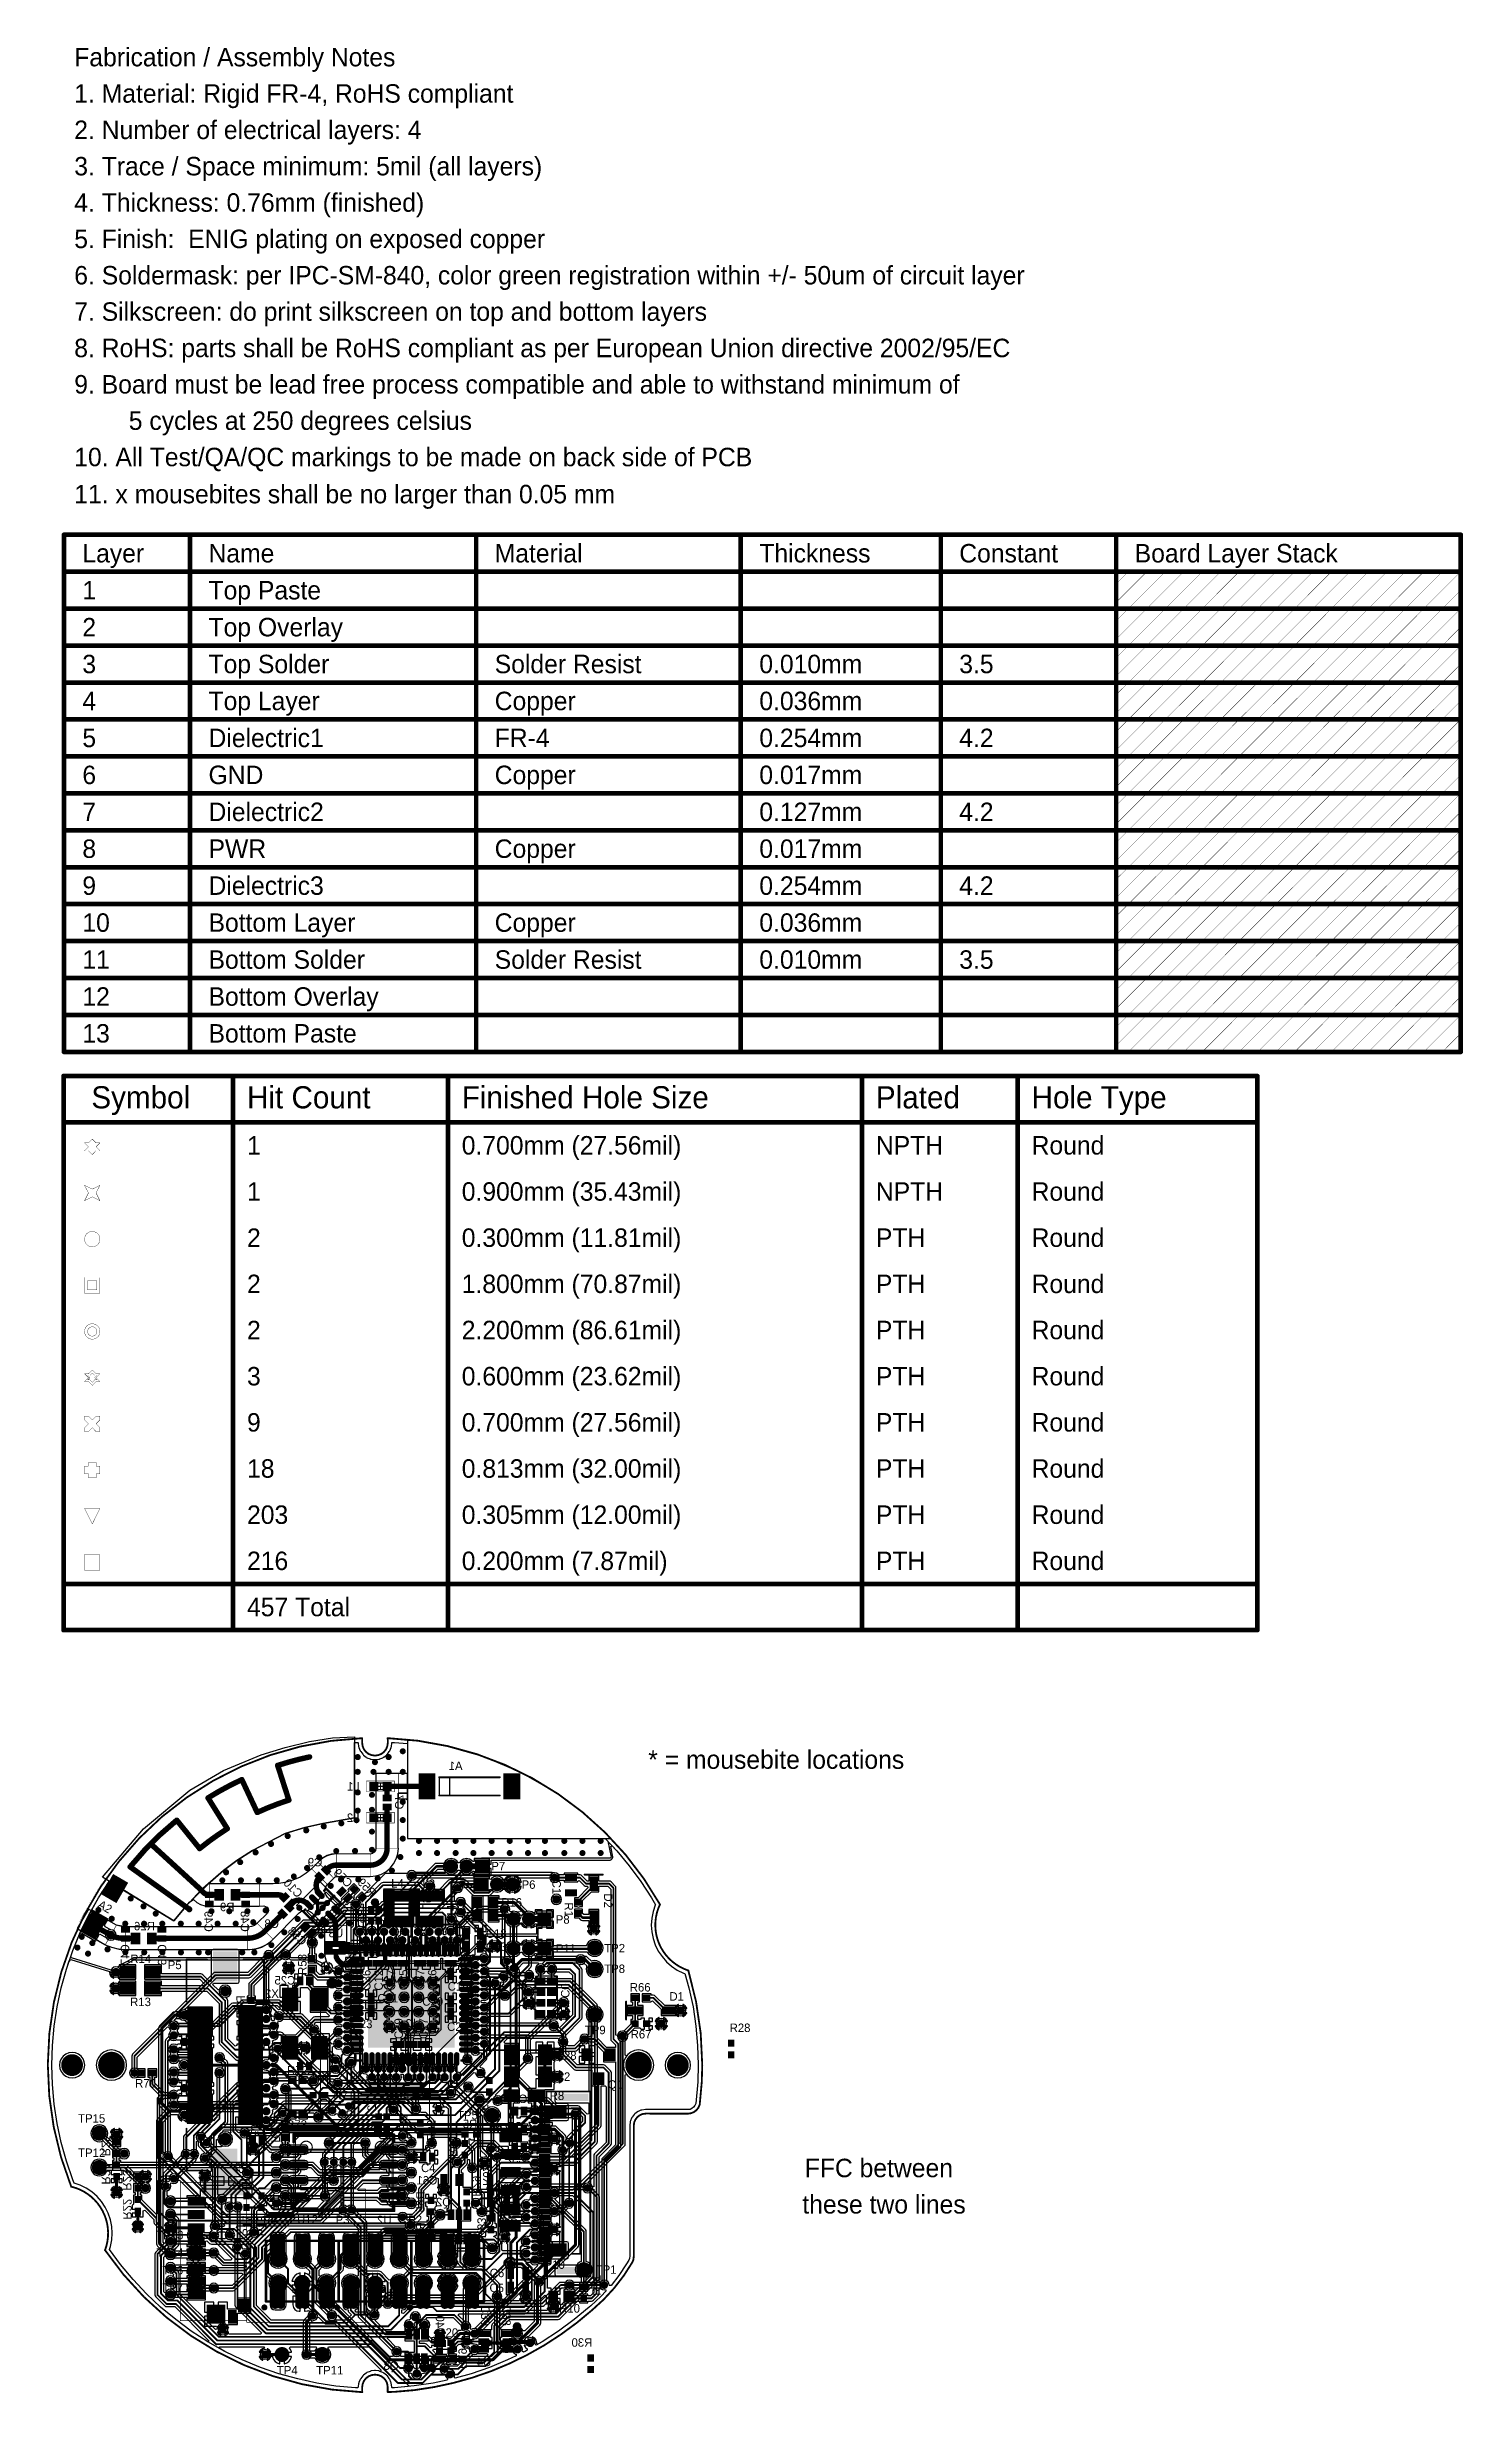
# Model space of a CAD drawing. Header units: millimetres. Extents: x 73 to 190, y 73 to 267.
import ezdxf

# ---------------------------------------------------------------- set-up
doc = ezdxf.new("R2010")
doc.units = ezdxf.units.MM
for name, color, linetype in [('BottomLayer', 5, 'Continuous'), ('BottomOverlay', 54, 'Continuous'), ('BottomPaste', 16, 'Continuous'), ('BottomSolder', 6, 'Continuous'), ('DrillDrawing', 1, 'Continuous'), ('KeepOutLayer', 6, 'Continuous'), ('Mechanical1', 6, 'Continuous'), ('Mechanical13', 56, 'Continuous'), ('Mechanical15', 56, 'Continuous'), ('Mechanical16', 56, 'Continuous'), ('MidLayer1', 16, 'Continuous'), ('MidLayer2', 76, 'Continuous'), ('MultiLayer', 9, 'Continuous'), ('PadHoleLayer', 156, 'Continuous'), ('TopLayer', 1, 'Continuous'), ('TopOverlay', 2, 'Continuous'), ('TopPaste', 8, 'Continuous'), ('TopSolder', 216, 'Continuous'), ('ViaHoleLayer', 16, 'Continuous')]:
    doc.layers.add(name, color=color, linetype=linetype)

msp = doc.modelspace()

# ---------------------------------------------------------------- texts
at = {"layer": 'BottomOverlay', "text_generation_flag": 2}
for s, rotation, p in [('A1', 360, (107.23, 124.35)), ('L1', 360, (98.74, 122.65)), ('C7', 270, (101.65, 121.1)), ('L2', 360, (98.72, 120.07)), ('C9', 360, (95.65, 116.4)), ('C59', 315, (97.72, 114.6)), ('C10', 315, (93.6, 113.75)), ('R59', 315, (99.7, 113.81)), ('C49', 270, (85.92, 111)), ('R9', 360, (88.4, 112.7)), ('C48', 270, (88.92, 111)), ('R6', 90, (99.22, 112.9)), ('R7', 90, (101.45, 112.9)), ('L5', 270, (103.92, 112.85)), ('R26', 360, (81.83, 111.12)), ('C8', 360, (92.07, 111.32)), ('C58', 315, (93.95, 109.8)), ('U3', 360, (97.37, 110.55)), ('U1', 360, (107.95, 110.69)), ('C47', 90, (79.72, 109.97)), ('C46', 90, (82.78, 109.97)), ('C25', 360, (93.42, 106.65)), ('R75', 90, (89.27, 105.75)), ('X2', 360, (92.07, 105.55)), ('C26', 360, (95.05, 98.7)), ('R2', 90, (100.07, 97.4)), ('R12', 270, (91.45, 93.6)), ('R3', 90, (102.7, 95.86)), ('R5', 360, (108.44, 94.8)), ('C31', 360, (110.97, 94.38)), ('R25', 270, (77.45, 92.48)), ('R61', 270, (106.12, 92.42)), ('R24', 270, (77.45, 90.15)), ('R23', 270, (79.2, 89.65)), ('P9', 360, (89.56, 91.24)), ('R62', 270, (108.92, 90.02)), ('C32', 360, (112.52, 91.9)), ('R65', 90, (104.1, 89.57)), ('C61', 360, (105.15, 90.15)), ('Q2', 360, (106.28, 88.35)), ('R29', 270, (108.02, 89.15)), ('C33', 360, (111.77, 89.52)), ('R22', 270, (79.22, 87.25)), ('U2', 360, (101.37, 86.87)), ('R63', 270, (108.45, 85.7)), ('C34', 360, (111.83, 86.65)), ('R64', 90, (104.09, 87.02)), ('P1', 360, (113.35, 82.47)), ('C40', 270, (105.02, 77.62)), ('R30', 360, (117.94, 76.76)), ('Q3', 360, (101.95, 74.85)), ('R19', 270, (106.88, 74.93)), ('U4', 360, (109.6, 75.15))]:
    msp.add_text(s, height=0.7, rotation=rotation, dxfattribs=at).set_placement(p)
at = {"layer": 'BottomOverlay'}
for s, p in [('C30', (112.57, 97.57)), ('C3', (90.9, 95.05))]:
    msp.add_text(s, height=0.7, rotation=180, dxfattribs=at).set_placement(p)
at = {"layer": 'DrillDrawing'}
for s, height, p in [('Fabrication / Assembly Notes', 1.524, (75.18, 264.94)), ('1. Material: Rigid FR-4, RoHS compliant', 1.524, (75.18, 261.94)), ('2. Number of electrical layers: 4', 1.524, (75.18, 258.94)), ('3. Trace / Space minimum: 5mil (all layers)', 1.524, (75.18, 255.94)), ('4. Thickness: 0.76mm (finished)', 1.524, (75.18, 252.94)), ('5. Finish:  ENIG plating on exposed copper', 1.524, (75.18, 249.94)), ('6. Soldermask: per IPC-SM-840, color green registration within +/- 50um of circuit layer', 1.524, (75.18, 246.94)), ('7. Silkscreen: do print silkscreen on top and bottom layers', 1.524, (75.18, 243.94)), ('8. RoHS: parts shall be RoHS compliant as per European Union directive 2002/95/EC', 1.524, (75.18, 240.94)), ('9. Board must be lead free process compatible and able to withstand minimum of', 1.524, (75.18, 237.94)), ('5 cycles at 250 degrees celsius', 1.524, (79.68, 234.94)), ('10. All Test/QA/QC markings to be made on back side of PCB', 1.524, (75.18, 231.94)), ('11. x mousebites shall be no larger than 0.05 mm', 1.524, (75.18, 228.88)), ('Layer', 1.524, (75.85, 224)), ('Name', 1.524, (86.26, 224)), ('Material', 1.524, (109.88, 224)), ('Thickness', 1.524, (131.72, 224)), ('Constant', 1.524, (148.22, 224)), ('Board Layer Stack', 1.524, (162.7, 224)), ('1', 1.52, (75.85, 220.95)), ('Top Paste', 1.524, (86.26, 220.95)), ('2', 1.52, (75.85, 217.9)), ('Top Overlay', 1.524, (86.26, 217.9)), ('3', 1.52, (75.85, 214.86)), ('Top Solder', 1.524, (86.26, 214.86)), ('Solder Resist', 1.524, (109.88, 214.86)), ('0.010mm', 1.524, (131.72, 214.86)), ('3.5', 1.524, (148.22, 214.86)), ('4', 1.52, (75.85, 211.81)), ('Top Layer', 1.524, (86.26, 211.81)), ('Copper', 1.524, (109.88, 211.81)), ('0.036mm', 1.524, (131.72, 211.81)), ('5', 1.52, (75.85, 208.76)), ('Dielectric1', 1.524, (86.26, 208.76)), ('FR-4', 1.524, (109.88, 208.76)), ('0.254mm', 1.524, (131.72, 208.76)), ('4.2', 1.524, (148.22, 208.76)), ('6', 1.52, (75.85, 205.71)), ('GND', 1.524, (86.26, 205.71)), ('Copper', 1.524, (109.88, 205.71)), ('0.017mm', 1.524, (131.72, 205.71)), ('7', 1.52, (75.85, 202.66)), ('Dielectric2', 1.524, (86.26, 202.66)), ('0.127mm', 1.524, (131.72, 202.66)), ('4.2', 1.524, (148.22, 202.66)), ('8', 1.52, (75.85, 199.62)), ('PWR', 1.524, (86.26, 199.62)), ('Copper', 1.524, (109.88, 199.62)), ('0.017mm', 1.524, (131.72, 199.62)), ('9', 1.52, (75.85, 196.57)), ('Dielectric3', 1.524, (86.26, 196.57)), ('0.254mm', 1.524, (131.72, 196.57)), ('4.2', 1.524, (148.22, 196.57)), ('10', 1.524, (75.85, 193.52)), ('Bottom Layer', 1.524, (86.26, 193.52)), ('Copper', 1.524, (109.88, 193.52)), ('0.036mm', 1.524, (131.72, 193.52)), ('11', 1.524, (75.85, 190.47)), ('Bottom Solder', 1.524, (86.26, 190.47)), ('Solder Resist', 1.524, (109.88, 190.47)), ('0.010mm', 1.524, (131.72, 190.47)), ('3.5', 1.524, (148.22, 190.47)), ('12', 1.524, (75.85, 187.42)), ('Bottom Overlay', 1.524, (86.26, 187.42)), ('13', 1.524, (75.85, 184.38)), ('Bottom Paste', 1.524, (86.26, 184.38)), ('Symbol', 1.829, (76.59, 178.95)), ('Hit Count', 1.829, (89.44, 178.95)), ('Finished Hole Size', 1.8288, (107.16, 178.95)), ('Plated', 1.829, (141.34, 178.95)), ('Hole Type', 1.829, (154.19, 178.95)), ('1', 1.52, (89.44, 175.14)), ('0.700mm (27.56mil)', 1.524, (107.16, 175.14)), ('NPTH', 1.524, (141.34, 175.14)), ('Round', 1.524, (154.19, 175.14)), ('1', 1.52, (89.44, 171.33)), ('0.900mm (35.43mil)', 1.524, (107.16, 171.33)), ('NPTH', 1.524, (141.34, 171.33)), ('Round', 1.524, (154.19, 171.33)), ('2', 1.52, (89.44, 167.52)), ('0.300mm (11.81mil)', 1.524, (107.16, 167.52)), ('PTH', 1.524, (141.34, 167.52)), ('Round', 1.524, (154.19, 167.52)), ('2', 1.52, (89.44, 163.71)), ('1.800mm (70.87mil)', 1.524, (107.16, 163.71)), ('PTH', 1.524, (141.34, 163.71)), ('Round', 1.524, (154.19, 163.71)), ('2', 1.52, (89.44, 159.9)), ('2.200mm (86.61mil)', 1.524, (107.16, 159.9)), ('PTH', 1.524, (141.34, 159.9)), ('Round', 1.524, (154.19, 159.9)), ('3', 1.52, (89.44, 156.09)), ('0.600mm (23.62mil)', 1.524, (107.16, 156.09)), ('PTH', 1.524, (141.34, 156.09)), ('Round', 1.524, (154.19, 156.09)), ('9', 1.52, (89.44, 152.28)), ('0.700mm (27.56mil)', 1.524, (107.16, 152.28)), ('PTH', 1.524, (141.34, 152.28)), ('Round', 1.524, (154.19, 152.28)), ('18', 1.524, (89.44, 148.47)), ('0.813mm (32.00mil)', 1.524, (107.16, 148.47)), ('PTH', 1.524, (141.34, 148.47)), ('Round', 1.524, (154.19, 148.47)), ('203', 1.524, (89.44, 144.66)), ('0.305mm (12.00mil)', 1.524, (107.16, 144.66)), ('PTH', 1.524, (141.34, 144.66)), ('Round', 1.524, (154.19, 144.66)), ('216', 1.524, (89.44, 140.85)), ('0.200mm (7.87mil)', 1.524, (107.16, 140.85)), ('PTH', 1.524, (141.34, 140.85)), ('Round', 1.524, (154.19, 140.85)), ('457 Total', 1.524, (89.44, 137.04)), ('* = mousebite locations', 1.524, (122.55, 124.45))]:
    msp.add_text(s, height=height, dxfattribs=at).set_placement(p)
at = {"layer": 'Mechanical1'}
for s, p in [('FFC between', (135.47, 90.75)), ('these two lines', (135.27, 87.75))]:
    msp.add_text(s, height=1.524, dxfattribs=at).set_placement(p)
at = {"layer": 'TopOverlay'}
for s, p in [('P7', (109.6, 116.07)), ('P6', (112.1, 114.55)), ('P5', (82.9, 107.92)), ('TP2', (118.92, 109.3)), ('TP8', (118.92, 107.6)), ('D1', (124.3, 105.32)), ('TP9', (117.32, 102.55)), ('R28', (129.27, 102.73)), ('TP15', (75.5, 95.25)), ('TP5', (106.77, 95.52)), ('TP12', (75.5, 92.42)), ('P4', (90.75, 86.89)), ('P3', (96.75, 86.89)), ('P2', (102.74, 86.89)), ('TP13', (81.95, 85.63)), ('TP14', (81.96, 84.18)), ('TP6', (82.45, 82.73)), ('TP1', (118.22, 82.78)), ('TP7', (82.45, 81.28)), ('R20', (105.15, 77.58)), ('R21', (105.15, 75.25)), ('TP4', (91.9, 74.47)), ('TP11', (95.15, 74.47))]:
    msp.add_text(s, height=0.7, dxfattribs=at).set_placement(p)
for s, rotation, p in [('L4', 360, (101.34, 114.65)), ('L3', 360, (103.92, 114.62)), ('C1', 270, (114.64, 115.3)), ('A2', 330, (77.05, 113.05)), ('C14', 90, (106.65, 111.52)), ('R16', 360, (110.42, 113.08)), ('R15', 360, (110.42, 112)), ('P8', 360, (114.92, 111.67)), ('R1', 270, (115.65, 113.42)), ('D2', 270, (118.9, 114.17)), ('C18', 360, (109.15, 110.5)), ('R14', 360, (79.81, 108.42)), ('R58', 90, (94.35, 107.45)), ('C13', 360, (109.15, 109.42)), ('P11', 360, (114.92, 109.28)), ('C35', 90, (98.57, 106.12)), ('C36', 90, (99.63, 106.15)), ('C12', 90, (100.65, 106.15)), ('C17', 90, (101.67, 106.17)), ('C15', 90, (102.7, 106.17)), ('C37', 90, (104.07, 106.17)), ('C16', 90, (105.07, 106.17)), ('C19', 360, (106, 106.15)), ('RTC0', 90, (116.05, 104.3)), ('R66', 360, (121.03, 106.07)), ('R13', 360, (79.79, 104.87)), ('C21', 360, (100.2, 105.17)), ('C20', 360, (103.9, 104.9)), ('C23', 360, (98.07, 103.05)), ('C29', 90, (102.3, 102.15)), ('C22', 90, (103.3, 102.15)), ('C27', 90, (104.35, 102.15)), ('C24', 360, (105.95, 102.82)), ('R67', 360, (121.1, 102.2)), ('C28', 360, (114.92, 100.44)), ('R70', 360, (80.2, 98.15)), ('R72', 360, (92.75, 99.22)), ('C2', 360, (114.92, 98.7)), ('Q1', 360, (119.22, 98.05)), ('R71', 360, (96.57, 97.15)), ('R4', 360, (101.67, 97.15)), ('R8', 360, (114.42, 97.12)), ('R73', 360, (92.67, 94.75)), ('R32', 90, (105, 93.75)), ('R27', 180, (109.44, 96.71)), ('C4', 360, (103.8, 91.17)), ('R17', 90, (89.77, 85.87)), ('R18', 90, (91, 85.87)), ('U12', 360, (93.57, 86.92)), ('P10', 360, (114, 83.18)), ('C5', 360, (109.45, 81.27)), ('C6', 360, (109.47, 82.5)), ('R11', 90, (118.63, 80.97)), ('C39', 270, (108.75, 80.2)), ('C38', 270, (110.5, 80.2)), ('R10', 360, (115.2, 79.57))]:
    msp.add_text(s, height=0.7, rotation=rotation, dxfattribs=at).set_placement(p)

# ---------------------------------------------------------------- linework, layer by layer
at = {"layer": 'BottomLayer'}
for p, q in [((98.3, 126.61), (98.39, 126.62)), ((98.3, 120.4), (98.3, 126.61)), ((98.39, 126.62), (98.58, 126.63)), ((98.58, 126.63), (98.61, 126.6)), ((98.61, 126.6), (98.61, 126.59)), ((98.61, 126.59), (98.61, 126.56)), ((98.61, 126.56), (98.61, 126.56)), ((98.61, 126.56), (98.61, 126.56)), ((98.61, 126.56), (98.64, 126.28)), ((98.64, 126.28), (98.66, 126.24)), ((98.66, 126.24), (98.67, 126.2)), ((98.67, 126.2), (98.77, 125.94)), ((98.77, 125.94), (98.8, 125.91)), ((98.8, 125.91), (98.82, 125.87)), ((98.82, 125.87), (98.99, 125.65)), ((101.02, 125.65), (101.18, 125.87)), ((101.18, 125.87), (101.2, 125.91)), ((101.2, 125.91), (101.23, 125.94)), ((101.23, 125.94), (101.33, 126.2)), ((101.33, 126.2), (101.34, 126.24)), ((101.34, 126.24), (101.36, 126.28)), ((101.36, 126.28), (101.39, 126.56)), ((101.39, 126.61), (101.41, 126.63)), ((101.39, 126.6), (101.39, 126.61)), ((101.39, 126.56), (101.39, 126.6)), ((101.39, 126.56), (101.39, 126.56)), ((101.39, 126.56), (101.39, 126.56)), ((101.41, 126.63), (101.61, 126.62)), ((101.61, 126.62), (102.67, 126.53)), ((102.67, 126.53), (102.67, 124.05)), ((98.99, 125.65), (99.02, 125.62)), ((99.02, 125.62), (99.05, 125.59)), ((99.05, 125.59), (99.27, 125.42)), ((99.27, 125.42), (99.31, 125.4)), ((99.31, 125.4), (99.34, 125.37)), ((99.34, 125.37), (99.6, 125.27)), ((99.6, 125.27), (99.64, 125.26)), ((99.64, 125.26), (99.68, 125.24)), ((99.68, 125.24), (99.96, 125.21)), ((99.96, 125.21), (100, 125.21)), ((100, 125.21), (100.04, 125.21)), ((100.04, 125.21), (100.32, 125.24)), ((102.67, 124.05), (100.07, 124.05)), ((100.07, 124.05), (100.07, 124.05)), ((100.07, 124.05), (100.08, 117.9)), ((100.16, 124.05), (100.07, 124.05)), ((100.07, 124.05), (100.07, 124.05)), ((100.07, 124.05), (100.07, 124.05)), ((100.07, 124.05), (100.07, 124.05)), ((100.07, 124.05), (100.07, 124.05)), ((100.07, 124.05), (100.07, 124.05)), ((100.07, 124.05), (100.07, 124.05)), ((100.07, 124.05), (100.07, 124.05)), ((100.07, 124.05), (100.08, 123.96)), ((100.08, 123.96), (100.08, 123.96)), ((100.08, 123.96), (100.08, 123.96)), ((100.08, 123.96), (100.08, 123.96)), ((100.08, 123.96), (100.08, 123.96)), ((100.08, 123.96), (100.08, 123.96)), ((100.08, 123.96), (100.08, 123.96)), ((100.08, 123.96), (100.08, 123.96)), ((100.08, 123.96), (100.08, 123.96)), ((100.08, 123.96), (100.08, 123.96)), ((100.08, 123.96), (100.08, 117.9)), ((102.67, 124.05), (100.16, 124.05)), ((100.16, 124.05), (100.16, 124.05)), ((100.16, 124.05), (100.16, 124.05)), ((100.16, 124.05), (100.16, 124.05)), ((100.16, 124.05), (100.16, 124.05)), ((100.16, 124.05), (100.16, 124.05)), ((100.32, 125.24), (100.36, 125.26)), ((100.36, 125.26), (100.4, 125.27)), ((100.4, 125.27), (100.66, 125.37)), ((100.66, 125.37), (100.69, 125.4)), ((100.69, 125.4), (100.73, 125.42)), ((100.73, 125.42), (100.95, 125.59)), ((100.95, 125.59), (100.98, 125.62)), ((100.98, 125.62), (101.02, 125.65)), ((102.67, 122.45), (102.67, 124.05)), ((102.67, 122.45), (101.92, 122.45)), ((101.92, 122.45), (101.92, 121.98)), ((101.92, 117.9), (101.92, 122.45)), ((101.92, 122.45), (102.67, 122.45)), ((101.92, 121.98), (102.67, 121.98)), ((101.92, 117.9), (101.92, 121.98)), ((101.92, 121.98), (102.58, 121.98)), ((102.58, 121.98), (102.67, 121.89)), ((102.67, 121.98), (102.67, 122.45)), ((95.7, 119.95), (98.3, 120.4)), ((102.67, 121.89), (102.67, 118.7)), ((89.9, 117.7), (91.2, 118.4)), ((91.2, 118.4), (92.6, 119.1)), ((92.6, 119.1), (94.2, 119.6)), ((94.2, 119.6), (95.7, 119.95)), ((102.67, 118.7), (119.01, 118.7)), ((119.01, 118.7), (119.96, 117.69)), ((87.5, 116.07), (88.59, 116.89)), ((88.59, 116.89), (89.9, 117.7)), ((94.77, 116.2), (94.32, 115.85)), ((94.77, 116.2), (94.32, 115.85)), ((95.42, 116.85), (94.77, 116.2)), ((95.41, 116.85), (94.77, 116.2)), ((94.77, 116.2), (94.77, 116.2)), ((94.77, 116.2), (94.77, 116.2)), ((95.71, 117.1), (95.41, 116.86)), ((95.71, 117.1), (95.41, 116.86)), ((95.41, 116.86), (95.42, 116.85)), ((95.41, 116.86), (95.41, 116.86)), ((95.41, 116.86), (95.41, 116.85)), ((96.05, 117.29), (95.71, 117.1)), ((96.05, 117.29), (95.71, 117.1)), ((96.42, 117.4), (96.05, 117.29)), ((96.42, 117.4), (96.05, 117.29)), ((96.8, 117.43), (96.42, 117.4)), ((96.8, 117.43), (96.42, 117.4)), ((99.6, 117.42), (96.8, 117.43)), ((99.6, 117.42), (96.8, 117.43)), ((99.79, 117.45), (99.6, 117.42)), ((99.6, 117.42), (99.6, 117.42)), ((99.61, 117.42), (99.6, 117.42)), ((99.6, 117.42), (99.6, 117.42)), ((99.6, 117.42), (99.6, 117.42)), ((99.79, 117.45), (99.61, 117.42)), ((99.94, 117.56), (99.79, 117.45)), ((99.94, 117.56), (99.79, 117.45)), ((100.05, 117.71), (99.94, 117.56)), ((100.05, 117.71), (99.94, 117.56)), ((100.08, 117.9), (100.05, 117.71)), ((100.08, 117.9), (100.05, 117.71)), ((100.9, 115.96), (101.25, 116.25)), ((100.9, 115.96), (101.25, 116.25)), ((101.25, 116.25), (101.54, 116.6)), ((101.25, 116.25), (101.54, 116.6)), ((101.54, 116.6), (101.76, 117.01)), ((101.54, 116.6), (101.76, 117.01)), ((101.76, 117.01), (101.89, 117.44)), ((101.76, 117.01), (101.89, 117.44)), ((101.89, 117.44), (101.94, 117.9)), ((101.89, 117.44), (101.94, 117.9)), ((101.94, 117.9), (101.92, 117.9)), ((101.94, 117.9), (101.92, 117.9)), ((105.68, 116.65), (105.63, 116.4)), ((105.63, 116.4), (105.68, 116.15)), ((105.82, 116.86), (105.68, 116.65)), ((106.04, 117), (105.82, 116.86)), ((106.28, 117.05), (106.04, 117)), ((106.53, 117), (106.28, 117.05)), ((106.75, 116.86), (106.53, 117)), ((106.86, 116.7), (106.75, 116.86)), ((106.98, 116.7), (106.86, 116.7)), ((107.09, 116.86), (106.98, 116.7)), ((107.31, 117), (107.09, 116.86)), ((107.55, 117.05), (107.31, 117)), ((107.8, 117), (107.55, 117.05)), ((108.02, 116.86), (107.8, 117)), ((108.06, 116.79), (108.02, 116.86)), ((108.18, 116.83), (108.06, 116.79)), ((109.46, 117.04), (108.18, 117.04)), ((108.18, 117.04), (108.18, 116.83)), ((109.46, 115.89), (109.46, 117.04)), ((119.96, 117.69), (120.99, 116.45)), ((120.99, 116.45), (121.95, 115.15)), ((77.17, 113.8), (78.05, 115.15)), ((78.05, 115.15), (78.06, 115.16)), ((78.06, 115.16), (83.4, 111.9)), ((86.25, 114.97), (84.98, 113.7)), ((91.6, 114.97), (86.25, 114.97)), ((86.39, 115.09), (87.5, 116.07)), ((86.44, 114.97), (86.39, 115.09)), ((91.6, 114.97), (86.44, 114.97)), ((92.07, 115), (91.6, 114.97)), ((92.07, 115), (91.6, 114.97)), ((92.55, 115.07), (92.07, 115)), ((92.55, 115.07), (92.07, 115)), ((93.22, 115.25), (92.55, 115.07)), ((93.22, 115.25), (92.55, 115.07)), ((93.82, 115.52), (93.22, 115.25)), ((93.82, 115.52), (93.22, 115.25)), ((94.32, 115.85), (93.82, 115.52)), ((94.32, 115.85), (93.82, 115.52)), ((95.86, 114.42), (95.91, 114.68)), ((95.86, 114.42), (95.91, 114.68)), ((95.87, 114.38), (95.86, 114.42)), ((95.87, 114.38), (95.86, 114.42)), ((95.89, 114.19), (95.87, 114.38)), ((95.87, 114.38), (95.87, 114.38)), ((95.87, 114.37), (95.87, 114.38)), ((95.89, 114.19), (95.87, 114.37)), ((95.87, 114.38), (95.87, 114.38)), ((95.91, 114.68), (96.05, 114.89)), ((95.91, 114.68), (96.05, 114.88)), ((96.05, 114.89), (96.06, 114.88)), ((96.05, 114.88), (96.06, 114.88)), ((96.06, 114.88), (96.6, 115.42)), ((96.06, 114.88), (96.6, 115.42)), ((96.06, 114.88), (96.06, 114.88)), ((96.06, 114.88), (96.06, 114.88)), ((96.6, 115.42), (96.72, 115.55)), ((96.6, 115.42), (96.72, 115.55)), ((96.6, 115.42), (96.6, 115.42)), ((96.6, 115.42), (96.6, 115.42)), ((96.72, 115.55), (96.8, 115.58)), ((96.72, 115.55), (96.79, 115.58)), ((96.79, 115.58), (96.8, 115.57)), ((96.8, 115.58), (96.8, 115.57)), ((96.8, 115.57), (99.6, 115.56)), ((96.8, 115.57), (96.8, 115.57)), ((96.8, 115.57), (96.8, 115.57)), ((96.8, 115.57), (99.6, 115.56)), ((97.84, 114.34), (97.21, 113.71)), ((98.25, 114.98), (97.77, 114.5)), ((97.77, 114.5), (97.88, 114.38)), ((97.88, 114.38), (97.84, 114.34)), ((97.84, 114.34), (97.84, 114.34)), ((97.84, 114.34), (97.84, 114.34)), ((98.76, 114.47), (98.25, 114.98)), ((98.28, 113.99), (98.76, 114.47)), ((98.92, 114.31), (98.44, 113.83)), ((99.31, 113.92), (98.92, 114.31)), ((100.52, 115.01), (99.44, 113.92)), ((99.6, 115.56), (100.06, 115.61)), ((99.6, 115.56), (100.06, 115.61)), ((100.06, 115.61), (100.49, 115.74)), ((100.06, 115.61), (100.49, 115.74)), ((100.49, 115.74), (100.9, 115.96)), ((100.49, 115.74), (100.9, 115.96)), ((100.59, 115.05), (100.52, 115.01)), ((100.67, 115.07), (100.59, 115.05)), ((103.63, 115.07), (100.67, 115.07)), ((102.66, 115.8), (102.63, 115.65)), ((102.63, 115.65), (102.66, 115.5)), ((102.74, 115.93), (102.66, 115.8)), ((102.66, 115.5), (102.74, 115.37)), ((102.87, 116.02), (102.74, 115.93)), ((102.74, 115.37), (102.87, 115.28)), ((103.02, 116.05), (102.87, 116.02)), ((102.87, 115.28), (103.02, 115.25)), ((103.18, 116.02), (103.02, 116.05)), ((103.02, 115.25), (103.18, 115.28)), ((103.31, 115.93), (103.18, 116.02)), ((103.18, 115.28), (103.31, 115.37)), ((103.33, 115.89), (103.31, 115.93)), ((103.31, 115.37), (103.36, 115.45)), ((105.72, 115.89), (103.33, 115.89)), ((103.36, 115.45), (108.16, 115.45)), ((103.71, 115.05), (103.63, 115.07)), ((103.78, 115.01), (103.71, 115.05)), ((103.97, 114.82), (103.78, 115.01)), ((103.85, 111.31), (106.78, 114.24)), ((104.09, 114.85), (103.97, 114.82)), ((104.1, 114.91), (104.09, 114.85)), ((104.2, 115.05), (104.1, 114.91)), ((104.34, 115.15), (104.2, 115.05)), ((104.5, 115.18), (104.34, 115.15)), ((104.66, 115.15), (104.5, 115.18)), ((104.8, 115.05), (104.66, 115.15)), ((104.9, 114.91), (104.8, 115.05)), ((104.88, 114.57), (104.9, 114.59)), ((104.94, 114.45), (104.88, 114.57)), ((104.93, 114.75), (104.9, 114.91)), ((104.9, 114.59), (104.93, 114.75)), ((105.28, 114.45), (104.94, 114.45)), ((106.07, 115.25), (105.28, 114.45)), ((105.68, 116.15), (105.78, 116)), ((105.78, 116), (105.72, 115.89)), ((106.14, 115.29), (106.07, 115.25)), ((106.22, 115.31), (106.14, 115.29)), ((107.33, 115.31), (106.22, 115.31)), ((106.78, 114.24), (106.82, 114.23)), ((106.82, 114.23), (106.98, 114.26)), ((106.98, 114.26), (107.11, 114.34)), ((107.11, 114.34), (107.19, 114.47)), ((107.19, 114.47), (107.22, 114.62)), ((107.2, 114.74), (107.31, 114.8)), ((107.22, 114.62), (107.2, 114.74)), ((107.31, 114.8), (108.06, 114.05)), ((107.41, 115.29), (107.33, 115.31)), ((107.49, 115.25), (107.41, 115.29)), ((108.04, 114.69), (107.49, 115.25)), ((108.16, 114.74), (108.04, 114.69)), ((108.16, 115.45), (108.16, 114.74)), ((114.63, 115.89), (109.46, 115.89)), ((109.54, 114.05), (109.81, 114.33)), ((109.81, 114.33), (109.82, 114.32)), ((109.82, 114.32), (110.07, 114.27)), ((110.07, 114.27), (110.32, 114.32)), ((110.32, 114.32), (110.53, 114.46)), ((110.53, 114.46), (110.64, 114.63)), ((110.64, 114.63), (110.77, 114.63)), ((110.77, 114.63), (110.88, 114.46)), ((110.88, 114.46), (111.09, 114.32)), ((111.09, 114.32), (111.34, 114.27)), ((111.34, 114.27), (111.59, 114.32)), ((111.59, 114.32), (111.8, 114.46)), ((111.8, 114.46), (111.94, 114.68)), ((111.83, 115.34), (111.89, 115.45)), ((111.94, 115.17), (111.83, 115.34)), ((111.89, 115.45), (114.43, 115.45)), ((111.99, 114.92), (111.94, 115.17)), ((111.94, 114.68), (111.99, 114.92)), ((114.43, 115.45), (114.46, 115.32)), ((114.46, 115.32), (114.54, 115.19)), ((114.54, 115.19), (114.67, 115.11)), ((114.71, 115.87), (114.63, 115.89)), ((114.67, 115.11), (114.82, 115.08)), ((114.74, 115.86), (114.71, 115.87)), ((114.82, 115.87), (114.74, 115.86)), ((114.98, 115.84), (114.82, 115.87)), ((114.82, 115.08), (114.98, 115.11)), ((115.11, 115.76), (114.98, 115.84)), ((114.98, 115.11), (115.11, 115.19)), ((115.19, 115.63), (115.11, 115.76)), ((115.11, 115.19), (115.19, 115.32)), ((115.22, 115.47), (115.19, 115.63)), ((115.19, 115.32), (115.22, 115.47)), ((121.95, 115.15), (122.82, 113.8)), ((76.35, 112.87), (75.42, 111.27)), ((78.66, 111.54), (76.35, 112.87)), ((76.58, 112.74), (77.17, 113.8)), ((78.66, 111.54), (76.58, 112.74)), ((83.4, 111.9), (84.4, 113.1)), ((84.4, 113.1), (84.73, 113.46)), ((84.73, 113.46), (85.01, 113.66)), ((84.98, 113.7), (85.01, 113.66)), ((85.01, 113.66), (85.29, 113.43)), ((85.01, 113.66), (85.04, 113.63)), ((85.04, 113.63), (85.04, 113.63)), ((85.04, 113.63), (85.04, 113.63)), ((85.04, 113.63), (85.29, 113.43)), ((85.29, 113.43), (85.61, 113.26)), ((85.29, 113.43), (85.61, 113.26)), ((85.61, 113.26), (85.96, 113.15)), ((85.61, 113.26), (85.96, 113.15)), ((85.96, 113.15), (86.32, 113.12)), ((85.96, 113.15), (86.32, 113.12)), ((86.32, 113.12), (86.32, 113.12)), ((86.32, 113.12), (90.45, 113.12)), ((86.32, 113.12), (86.32, 113.12)), ((86.32, 113.12), (90.45, 113.12)), ((91.12, 112.55), (90.28, 111.7)), ((91.12, 112.55), (90.28, 111.7)), ((90.45, 113.12), (90.82, 113.13)), ((90.45, 113.12), (90.82, 113.13)), ((90.45, 113.12), (90.45, 113.12)), ((90.45, 113.12), (90.45, 113.12)), ((90.45, 113.12), (90.45, 113.12)), ((90.45, 113.12), (90.45, 113.12)), ((90.82, 113.13), (90.97, 113.1)), ((90.82, 113.13), (90.97, 113.1)), ((90.97, 113.1), (91.1, 113.02)), ((90.97, 113.1), (91.1, 113.02)), ((91.1, 113.02), (91.18, 112.9)), ((91.1, 113.02), (91.18, 112.9)), ((91.18, 112.64), (91.12, 112.55)), ((91.18, 112.64), (91.12, 112.55)), ((91.12, 112.55), (91.12, 112.55)), ((91.12, 112.55), (91.12, 112.55)), ((91.12, 112.55), (91.12, 112.55)), ((91.18, 112.9), (91.21, 112.75)), ((91.18, 112.9), (91.21, 112.75)), ((91.21, 112.75), (91.18, 112.64)), ((91.21, 112.75), (91.18, 112.64)), ((91.21, 112.75), (91.21, 112.75)), ((91.21, 112.75), (91.21, 112.75)), ((91.21, 112.75), (91.21, 112.75)), ((91.21, 112.75), (91.21, 112.75)), ((91.48, 110.29), (93.75, 112.57)), ((91.48, 110.29), (93.75, 112.57)), ((93.75, 112.57), (93.95, 112.72)), ((93.75, 112.57), (93.95, 112.72)), ((93.75, 112.57), (93.75, 112.57)), ((93.75, 112.57), (93.75, 112.57)), ((93.95, 112.72), (94.23, 112.8)), ((93.95, 112.72), (94.23, 112.8)), ((94.23, 112.8), (94.42, 112.77)), ((94.23, 112.8), (94.42, 112.77)), ((94.42, 112.77), (94.6, 112.7)), ((94.42, 112.77), (94.6, 112.7)), ((94.6, 112.7), (94.75, 112.59)), ((94.6, 112.7), (94.75, 112.59)), ((94.75, 112.59), (95.67, 111.67)), ((94.75, 112.59), (95.41, 111.94)), ((95.96, 114.02), (95.89, 114.19)), ((95.96, 114.02), (95.89, 114.19)), ((96.08, 113.87), (95.96, 114.02)), ((96.08, 113.87), (95.96, 114.02)), ((97.12, 112.84), (96.08, 113.87)), ((96.72, 113.23), (96.08, 113.87)), ((96.76, 113.23), (96.72, 113.23)), ((96.85, 113.17), (96.76, 113.23)), ((97.3, 113.62), (96.85, 113.17)), ((97.13, 112.84), (97.12, 112.84)), ((97.36, 112.56), (97.13, 112.84)), ((97.16, 112.86), (97.61, 113.31)), ((97.22, 112.77), (97.16, 112.86)), ((97.21, 113.71), (97.3, 113.62)), ((97.23, 112.72), (97.22, 112.77)), ((97.36, 112.56), (97.23, 112.72)), ((97.54, 112.23), (97.36, 112.56)), ((97.54, 112.23), (97.36, 112.56)), ((97.61, 113.31), (97.69, 113.23)), ((97.69, 113.23), (97.92, 113.46)), ((97.92, 113.46), (98.03, 113.4)), ((98.03, 113.4), (98, 113.26)), ((98, 113.26), (98.03, 113.09)), ((98.03, 113.09), (98.13, 112.95)), ((98.13, 112.95), (98.27, 112.86)), ((98.23, 113.77), (98.32, 113.86)), ((98.29, 113.66), (98.23, 113.77)), ((98.27, 112.86), (98.43, 112.83)), ((98.28, 113.89), (98.28, 113.99)), ((98.28, 113.99), (98.28, 113.99)), ((98.28, 113.99), (98.28, 113.99)), ((98.28, 113.99), (98.28, 113.99)), ((98.32, 113.86), (98.28, 113.89)), ((98.43, 113.68), (98.29, 113.66)), ((98.46, 113.81), (98.43, 113.7)), ((98.43, 113.7), (98.43, 113.68)), ((98.43, 112.83), (98.59, 112.86)), ((98.44, 113.83), (98.46, 113.81)), ((98.59, 112.86), (98.73, 112.95)), ((98.73, 112.95), (98.82, 113.09)), ((98.82, 113.09), (98.86, 113.25)), ((98.86, 113.25), (98.97, 113.31)), ((98.97, 113.31), (99.03, 113.28)), ((99.03, 113.28), (99.03, 111.45)), ((99.44, 113.92), (99.31, 113.92)), ((106.04, 112.33), (105.96, 112.2)), ((106.17, 112.42), (106.04, 112.33)), ((106.32, 112.45), (106.17, 112.42)), ((106.48, 112.42), (106.32, 112.45)), ((106.61, 112.33), (106.48, 112.42)), ((106.69, 112.2), (106.61, 112.33)), ((106.71, 113.58), (106.68, 113.42)), ((106.68, 113.42), (106.71, 113.27)), ((106.71, 112.8), (106.68, 112.65)), ((106.68, 112.65), (106.71, 112.5)), ((106.79, 113.71), (106.71, 113.58)), ((106.71, 113.27), (106.79, 113.14)), ((106.79, 112.93), (106.71, 112.8)), ((106.71, 112.5), (106.79, 112.37)), ((106.92, 113.79), (106.79, 113.71)), ((106.79, 113.14), (106.86, 113.1)), ((106.86, 112.97), (106.79, 112.93)), ((106.79, 112.37), (106.92, 112.28)), ((106.86, 113.1), (106.86, 112.97)), ((107.08, 113.82), (106.92, 113.79)), ((107.23, 113.79), (107.08, 113.82)), ((107.36, 113.71), (107.23, 113.79)), ((107.44, 113.58), (107.36, 113.71)), ((107.47, 113.42), (107.44, 113.58)), ((107.46, 113.35), (107.47, 113.42)), ((110.38, 110.43), (107.46, 113.35)), ((108.06, 114.05), (108.13, 114.01)), ((108.13, 114.01), (108.21, 113.99)), ((108.21, 113.99), (109.39, 113.99)), ((109.39, 113.99), (109.47, 114.01)), ((109.47, 114.01), (109.54, 114.05)), ((109.47, 114.01), (109.47, 114.01)), ((109.47, 114.01), (109.47, 114.01)), ((110.36, 113.03), (110.33, 112.87)), ((110.33, 112.87), (110.36, 112.72)), ((110.44, 113.16), (110.36, 113.03)), ((110.36, 112.72), (110.44, 112.59)), ((110.57, 113.24), (110.44, 113.16)), ((110.44, 112.59), (110.5, 112.56)), ((110.5, 112.56), (110.5, 110.48)), ((110.72, 113.27), (110.57, 113.24)), ((110.88, 113.24), (110.72, 113.27)), ((111.01, 113.16), (110.88, 113.24)), ((111.09, 113.03), (111.01, 113.16)), ((111.12, 112.87), (111.09, 113.03)), ((111.1, 112.74), (111.12, 112.87)), ((111.19, 112.65), (111.1, 112.74)), ((111.43, 112.7), (111.19, 112.65)), ((111.68, 112.65), (111.43, 112.7)), ((111.89, 112.51), (111.68, 112.65)), ((112, 112.35), (111.89, 112.51)), ((112.13, 112.35), (112, 112.35)), ((112.24, 112.51), (112.13, 112.35)), ((112.45, 112.65), (112.24, 112.51)), ((112.7, 112.7), (112.45, 112.65)), ((112.95, 112.65), (112.7, 112.7)), ((113.16, 112.51), (112.95, 112.65)), ((113.21, 112.44), (113.16, 112.51)), ((113.33, 112.48), (113.21, 112.44)), ((114.61, 112.69), (113.33, 112.69)), ((113.33, 112.69), (113.33, 112.48)), ((114.61, 111.41), (114.61, 112.69)), ((122.82, 113.8), (123.14, 113.23)), ((122.95, 112.67), (122.84, 112.12)), ((123.13, 113.2), (122.95, 112.67)), ((123.14, 113.23), (123.13, 113.2)), ((75.06, 109.46), (75.68, 110.95)), ((75.42, 111.27), (77.7, 109.95)), ((75.68, 110.95), (75.7, 111)), ((75.7, 111), (75.83, 111.04)), ((75.83, 111.04), (77.7, 109.95)), ((79.4, 111.4), (78.66, 111.54)), ((79.4, 111.4), (78.66, 111.54)), ((89.54, 111.4), (79.4, 111.4)), ((79.4, 111.4), (79.4, 111.4)), ((89.54, 111.4), (79.4, 111.4)), ((79.4, 111.4), (79.4, 111.4)), ((89.81, 111.43), (89.54, 111.39)), ((89.54, 111.39), (89.54, 111.4)), ((89.55, 111.39), (89.54, 111.4)), ((89.54, 111.4), (89.54, 111.4)), ((89.81, 111.43), (89.55, 111.39)), ((90.06, 111.53), (89.81, 111.43)), ((90.06, 111.53), (89.81, 111.43)), ((90.28, 111.7), (90.06, 111.53)), ((90.28, 111.7), (90.06, 111.53)), ((94.89, 111.39), (94.26, 110.76)), ((94.26, 110.76), (94.53, 110.5)), ((94.52, 110.4), (94.43, 110.26)), ((94.53, 110.5), (94.52, 110.4)), ((94.98, 111.3), (94.89, 111.39)), ((95.48, 111.8), (94.98, 111.3)), ((95.04, 110.58), (95.37, 110.91)), ((95.04, 110.46), (95.04, 110.58)), ((95.13, 110.4), (95.04, 110.46)), ((95.22, 110.26), (95.13, 110.4)), ((95.29, 110.99), (95.71, 111.41)), ((95.37, 110.91), (95.29, 110.99)), ((95.41, 111.94), (95.42, 111.89)), ((95.42, 111.89), (95.48, 111.8)), ((95.67, 111.67), (95.82, 111.5)), ((95.71, 111.41), (95.82, 111.36)), ((95.82, 111.5), (95.82, 109.35)), ((95.82, 111.36), (95.82, 109.35)), ((97.65, 111.87), (97.54, 112.23)), ((97.65, 111.87), (97.54, 112.23)), ((97.68, 111.5), (97.65, 111.87)), ((97.68, 111.5), (97.65, 111.87)), ((97.67, 109.35), (97.68, 111.5)), ((97.67, 109.35), (97.68, 111.5)), ((98.35, 111.16), (98.32, 111)), ((98.32, 111), (98.35, 110.84)), ((98.45, 111.3), (98.35, 111.16)), ((98.35, 110.84), (98.45, 110.7)), ((98.59, 111.4), (98.45, 111.3)), ((98.45, 110.7), (98.53, 110.64)), ((98.53, 110.64), (98.53, 109.17)), ((98.75, 111.43), (98.59, 111.4)), ((98.91, 111.4), (98.75, 111.43)), ((98.92, 111.39), (98.91, 111.4)), ((99.03, 111.45), (98.92, 111.39)), ((103.85, 111.3), (103.85, 111.31)), ((103.95, 111.16), (103.85, 111.3)), ((103.96, 111.08), (103.95, 111.16)), ((104.09, 111.08), (103.96, 111.08)), ((104.1, 111.16), (104.09, 111.08)), ((104.2, 111.3), (104.1, 111.16)), ((104.34, 111.4), (104.2, 111.3)), ((104.5, 111.43), (104.34, 111.4)), ((104.66, 111.4), (104.5, 111.43)), ((104.8, 111.3), (104.66, 111.4)), ((104.81, 111.29), (104.8, 111.3)), ((104.94, 111.29), (104.81, 111.29)), ((104.95, 111.3), (104.94, 111.29)), ((105.09, 111.4), (104.95, 111.3)), ((105.25, 111.43), (105.09, 111.4)), ((105.41, 111.4), (105.25, 111.43)), ((105.55, 111.3), (105.41, 111.4)), ((105.65, 111.16), (105.55, 111.3)), ((105.64, 110.82), (105.65, 110.84)), ((105.69, 110.75), (105.64, 110.82)), ((105.68, 111), (105.65, 111.16)), ((105.65, 110.84), (105.68, 111)), ((105.81, 110.75), (105.69, 110.75)), ((105.86, 110.82), (105.81, 110.75)), ((105.85, 111.16), (105.82, 111)), ((105.82, 111), (105.85, 110.84)), ((105.95, 111.3), (105.85, 111.16)), ((105.85, 110.84), (105.86, 110.82)), ((105.96, 112.2), (105.93, 112.05)), ((105.93, 112.05), (105.96, 111.9)), ((106.09, 111.4), (105.95, 111.3)), ((105.96, 111.9), (106.04, 111.77)), ((106.04, 111.77), (106.17, 111.68)), ((106.25, 111.43), (106.09, 111.4)), ((106.17, 111.68), (106.32, 111.65)), ((106.41, 111.4), (106.25, 111.43)), ((106.32, 111.65), (106.37, 111.66)), ((106.37, 111.66), (106.48, 111.55)), ((106.46, 111.42), (106.41, 111.4)), ((106.48, 111.55), (106.46, 111.42)), ((106.72, 112.05), (106.69, 112.2)), ((106.71, 112.01), (106.72, 112.05)), ((106.94, 111.78), (106.71, 112.01)), ((106.92, 112.28), (107.08, 112.25)), ((107, 111.7), (106.94, 111.78)), ((107.01, 111.61), (107, 111.7)), ((107.01, 110.63), (107.01, 111.61)), ((107.05, 110.6), (107.01, 110.63)), ((107.15, 110.46), (107.05, 110.6)), ((107.08, 112.25), (107.15, 112.27)), ((107.15, 112.27), (108.81, 110.61)), ((107.18, 110.3), (107.15, 110.46)), ((108.81, 110.61), (108.81, 109.74)), ((110.5, 110.48), (110.38, 110.43)), ((111.7, 111.46), (111.89, 111.59)), ((111.7, 110.2), (111.7, 111.46)), ((111.89, 111.59), (112, 111.75)), ((112, 111.75), (112.13, 111.75)), ((112.13, 111.75), (112.24, 111.59)), ((112.24, 111.59), (112.45, 111.45)), ((112.45, 111.45), (112.7, 111.4)), ((112.7, 111.4), (112.95, 111.45)), ((112.95, 111.45), (113.16, 111.59)), ((113.16, 111.59), (113.21, 111.66)), ((113.21, 111.66), (113.33, 111.62)), ((113.33, 111.62), (113.33, 111.41)), ((113.33, 111.41), (114.61, 111.41)), ((117.65, 111.41), (117.62, 111.25)), ((117.62, 111.25), (117.65, 111.09)), ((117.75, 111.55), (117.65, 111.41)), ((117.65, 111.09), (117.75, 110.95)), ((117.89, 111.65), (117.75, 111.55)), ((117.75, 110.95), (117.89, 110.85)), ((118.05, 111.68), (117.89, 111.65)), ((117.89, 110.85), (118.05, 110.82)), ((118.21, 111.65), (118.05, 111.68)), ((118.05, 110.82), (118.21, 110.85)), ((118.35, 111.55), (118.21, 111.65)), ((118.21, 110.85), (118.35, 110.95)), ((118.45, 111.41), (118.35, 111.55)), ((118.35, 110.95), (118.45, 111.09)), ((118.48, 111.25), (118.45, 111.41)), ((118.45, 111.09), (118.48, 111.25)), ((122.84, 112.12), (122.8, 111.56)), ((122.8, 111.56), (122.84, 111)), ((122.84, 111), (122.95, 110.45)), ((122.95, 110.45), (123.13, 109.92)), ((74.54, 107.93), (75.06, 109.46)), ((77.7, 109.95), (77.74, 109.93)), ((77.7, 109.95), (77.74, 109.93)), ((77.74, 109.93), (78.25, 109.72)), ((77.74, 109.93), (78.25, 109.72)), ((78.25, 109.72), (78.9, 109.57)), ((78.25, 109.72), (78.9, 109.57)), ((78.9, 109.57), (79.4, 109.55)), ((78.9, 109.57), (79.4, 109.55)), ((79.4, 109.55), (89.5, 109.55)), ((79.4, 109.55), (89.5, 109.55)), ((89.5, 109.55), (89.68, 109.54)), ((89.5, 109.55), (89.68, 109.54)), ((90.84, 108.98), (89.51, 107.64)), ((91.4, 108.56), (89.65, 106.8)), ((89.68, 109.54), (90.18, 109.59)), ((89.68, 109.54), (90.18, 109.59)), ((89.76, 107.27), (91.15, 108.67)), ((90.02, 106.56), (92.28, 108.82)), ((90.18, 109.59), (90.66, 109.73)), ((90.18, 109.59), (90.66, 109.73)), ((90.66, 109.73), (91.1, 109.97)), ((90.66, 109.73), (91.1, 109.97)), ((90.86, 109.2), (90.83, 109.05)), ((90.83, 109.05), (90.84, 108.98)), ((90.94, 109.33), (90.86, 109.2)), ((91.07, 109.42), (90.94, 109.33)), ((91.22, 109.45), (91.07, 109.42)), ((91.1, 109.97), (91.49, 110.29)), ((91.1, 109.97), (91.49, 110.29)), ((91.15, 108.67), (91.22, 108.65)), ((91.38, 109.42), (91.22, 109.45)), ((91.22, 108.65), (91.34, 108.68)), ((91.34, 108.68), (91.4, 108.56)), ((91.51, 109.33), (91.38, 109.42)), ((91.49, 110.29), (91.48, 110.29)), ((91.49, 110.29), (91.48, 110.29)), ((91.59, 109.2), (91.51, 109.33)), ((91.62, 109.05), (91.59, 109.2)), ((91.6, 108.93), (91.62, 109.05)), ((91.71, 108.87), (91.6, 108.93)), ((92.09, 109.26), (91.71, 108.87)), ((92.17, 109.3), (92.09, 109.26)), ((92.18, 109.31), (92.17, 109.3)), ((92.25, 109.32), (92.18, 109.31)), ((92.3, 109.32), (92.25, 109.32)), ((92.28, 108.82), (92.34, 108.82)), ((92.34, 109.38), (92.3, 109.32)), ((92.47, 109.47), (92.34, 109.38)), ((92.34, 108.82), (92.47, 108.73)), ((92.62, 109.5), (92.47, 109.47)), ((92.47, 108.73), (92.62, 108.7)), ((92.66, 108.51), (92.49, 108.39)), ((92.78, 109.47), (92.62, 109.5)), ((92.62, 108.7), (92.78, 108.73)), ((92.7, 108.51), (92.66, 108.51)), ((92.7, 108.18), (92.7, 108.51)), ((92.91, 109.38), (92.78, 109.47)), ((92.78, 108.73), (92.91, 108.82)), ((92.99, 109.25), (92.91, 109.38)), ((92.91, 108.82), (92.99, 108.95)), ((93.02, 109.1), (92.99, 109.25)), ((92.99, 108.95), (93.02, 109.1)), ((93.08, 108.51), (93.05, 108.51)), ((93.05, 108.51), (93.05, 108.18)), ((93.26, 108.39), (93.08, 108.51)), ((94.43, 110.26), (94.4, 110.1)), ((94.4, 110.1), (94.43, 109.94)), ((94.43, 109.94), (94.52, 109.8)), ((94.52, 109.8), (94.66, 109.7)), ((94.66, 109.7), (94.82, 109.67)), ((94.82, 109.67), (94.99, 109.7)), ((94.99, 109.7), (95.13, 109.8)), ((95.13, 109.8), (95.22, 109.94)), ((95.25, 110.1), (95.22, 110.26)), ((95.22, 109.94), (95.25, 110.1)), ((95.81, 108.47), (95.64, 108.36)), ((95.9, 108.49), (95.81, 108.47)), ((95.82, 109.35), (95.85, 108.95)), ((95.82, 109.35), (95.85, 108.95)), ((95.85, 108.95), (95.97, 108.57)), ((95.85, 108.95), (95.96, 108.6)), ((95.96, 108.6), (95.9, 108.49)), ((95.97, 108.57), (96.16, 108.22)), ((97.69, 109.28), (97.67, 109.35)), ((97.67, 109.35), (97.67, 109.35)), ((97.69, 109.28), (97.67, 109.35)), ((97.67, 109.35), (97.67, 109.35)), ((97.67, 109.35), (97.67, 109.35)), ((97.67, 109.35), (97.67, 109.35)), ((97.72, 109.22), (97.69, 109.28)), ((97.72, 109.22), (97.69, 109.28)), ((97.78, 109.19), (97.72, 109.22)), ((97.78, 109.19), (97.72, 109.22)), ((97.85, 109.17), (97.78, 109.19)), ((97.85, 109.17), (97.78, 109.19)), ((97.85, 109.17), (97.85, 109.17)), ((97.85, 109.17), (97.85, 109.17)), ((97.85, 109.17), (97.85, 109.17)), ((97.85, 109.17), (97.85, 109.17)), ((97.85, 109.17), (97.85, 109.17)), ((98.85, 109.17), (97.85, 109.17)), ((98.53, 109.17), (97.85, 109.17)), ((98.85, 107.32), (98.85, 109.17)), ((107.02, 109.96), (107.03, 109.98)), ((107.05, 109.85), (107.02, 109.96)), ((107.02, 109.96), (107.02, 109.96)), ((107.02, 109.96), (107.02, 109.96)), ((107.03, 109.98), (107.05, 110)), ((107.04, 109.13), (107.05, 109.15)), ((107.13, 109.04), (107.04, 109.13)), ((107.05, 110), (107.15, 110.14)), ((107.05, 109.15), (107.05, 109.85)), ((107.15, 109.05), (107.13, 109.04)), ((107.15, 110.14), (107.18, 110.3)), ((107.85, 109.05), (107.15, 109.05)), ((107.96, 109.02), (107.85, 109.05)), ((108.04, 108.97), (107.96, 109.02)), ((108.64, 108.97), (108.04, 108.97)), ((108.7, 109.05), (108.64, 108.97)), ((108.84, 109.15), (108.7, 109.05)), ((108.81, 109.74), (108.82, 109.66)), ((108.82, 109.66), (108.87, 109.59)), ((109, 109.18), (108.84, 109.15)), ((108.87, 109.59), (109.19, 109.26)), ((109.13, 109.15), (109, 109.18)), ((109.19, 109.26), (109.13, 109.15)), ((111.89, 110.07), (111.7, 110.2)), ((111.82, 108.01), (112.24, 108.43)), ((112, 109.9), (111.89, 110.07)), ((112.13, 109.9), (112, 109.9)), ((112.24, 110.07), (112.13, 109.9)), ((112.45, 110.21), (112.24, 110.07)), ((112.24, 108.43), (113.46, 108.43)), ((112.7, 110.26), (112.45, 110.21)), ((112.95, 110.21), (112.7, 110.26)), ((113.16, 110.07), (112.95, 110.21)), ((113.21, 110), (113.16, 110.07)), ((113.33, 110.03), (113.21, 110)), ((114.61, 110.25), (113.33, 110.25)), ((113.33, 110.25), (113.33, 110.03)), ((113.46, 108.43), (113.49, 108.31)), ((114.61, 108.97), (114.61, 110.25)), ((116.69, 108.97), (114.61, 108.97)), ((114.76, 108.31), (114.79, 108.43)), ((114.79, 108.43), (116.69, 108.43)), ((116.82, 109.07), (116.69, 108.98)), ((116.69, 108.98), (116.69, 108.97)), ((116.69, 108.43), (116.69, 108.42)), ((116.98, 109.1), (116.82, 109.07)), ((117.13, 109.07), (116.98, 109.1)), ((117.26, 108.98), (117.13, 109.07)), ((117.34, 108.85), (117.26, 108.98)), ((117.26, 108.42), (117.34, 108.55)), ((117.37, 108.7), (117.34, 108.85)), ((117.34, 108.55), (117.37, 108.7)), ((123.13, 109.92), (123.37, 109.41)), ((123.37, 109.41), (123.69, 108.95)), ((123.69, 108.95), (124.05, 108.53)), ((124.05, 108.53), (124.48, 108.16)), ((74.1, 106.38), (74.54, 107.93)), ((78.23, 107.84), (78.2, 107.67)), ((78.2, 107.67), (78.23, 107.51)), ((78.23, 106.49), (78.2, 106.32)), ((78.32, 107.98), (78.23, 107.84)), ((78.23, 107.51), (78.32, 107.37)), ((78.32, 106.63), (78.23, 106.49)), ((78.46, 108.07), (78.32, 107.98)), ((78.32, 107.37), (78.46, 107.28)), ((78.46, 106.72), (78.32, 106.63)), ((78.62, 108.1), (78.46, 108.07)), ((78.46, 107.28), (78.62, 107.25)), ((78.62, 106.75), (78.46, 106.72)), ((78.79, 108.07), (78.62, 108.1)), ((78.62, 107.25), (78.79, 107.28)), ((78.79, 106.72), (78.62, 106.75)), ((78.93, 107.98), (78.79, 108.07)), ((78.79, 107.28), (78.93, 107.37)), ((78.93, 106.63), (78.79, 106.72)), ((79.02, 107.84), (78.93, 107.98)), ((78.93, 107.37), (79.02, 107.51)), ((79.02, 106.49), (78.93, 106.63)), ((79.05, 107.67), (79.02, 107.84)), ((79.02, 107.51), (79.05, 107.67)), ((79.05, 106.32), (79.02, 106.49)), ((86.67, 107.58), (80, 100.9)), ((84.35, 104.64), (86.92, 107.21)), ((86.74, 107.63), (86.67, 107.58)), ((86.83, 107.64), (86.74, 107.63)), ((89.51, 107.64), (86.83, 107.64)), ((86.92, 107.21), (89.6, 107.21)), ((87.45, 106.56), (87.29, 106.45)), ((87.64, 106.6), (87.45, 106.56)), ((87.83, 106.56), (87.64, 106.6)), ((87.99, 106.45), (87.83, 106.56)), ((89.6, 106.73), (89.58, 106.65)), ((89.58, 106.65), (89.58, 105.69)), ((89.6, 107.21), (89.68, 107.22)), ((89.62, 106.76), (89.6, 106.73)), ((89.65, 106.8), (89.62, 106.76)), ((89.68, 107.22), (89.76, 107.27)), ((90.02, 105.69), (90.02, 106.56)), ((92.83, 106.58), (92.15, 106.58)), ((92.15, 106.58), (92.15, 105.6)), ((92.37, 108.21), (92.36, 108.18)), ((92.36, 108.18), (92.7, 108.18)), ((92.7, 107.83), (92.36, 107.83)), ((92.36, 107.83), (92.37, 107.8)), ((92.49, 108.39), (92.37, 108.21)), ((92.37, 107.8), (92.49, 107.62)), ((92.49, 107.62), (92.66, 107.5)), ((92.66, 107.5), (92.7, 107.5)), ((92.7, 107.5), (92.7, 107.83)), ((92.83, 105.6), (92.83, 106.58)), ((93.05, 108.18), (93.38, 108.18)), ((93.38, 107.83), (93.05, 107.83)), ((93.05, 107.83), (93.05, 107.5)), ((93.05, 107.5), (93.08, 107.5)), ((93.08, 107.5), (93.26, 107.62)), ((93.37, 106.58), (93.18, 106.58)), ((93.18, 106.58), (93.18, 105.6)), ((93.37, 108.21), (93.26, 108.39)), ((93.26, 107.62), (93.37, 107.8)), ((93.38, 108.18), (93.37, 108.21)), ((93.37, 107.8), (93.38, 107.83)), ((93.65, 107.5), (93.37, 107.5)), ((93.37, 107.5), (93.37, 107.13)), ((93.37, 107.13), (93.65, 107.13)), ((93.82, 106.77), (93.37, 106.77)), ((93.37, 106.77), (93.37, 106.58)), ((93.65, 107.13), (93.65, 107.5)), ((93.99, 106.95), (93.82, 106.95)), ((93.82, 106.95), (93.82, 106.77)), ((94.27, 107.5), (93.99, 107.5)), ((93.99, 107.5), (93.99, 106.95)), ((94.27, 107.39), (94.27, 107.5)), ((94.91, 107.39), (94.27, 107.39)), ((94.91, 106.52), (94.91, 107.39)), ((94.97, 106.46), (94.91, 106.52)), ((95.64, 108.36), (95.53, 108.2)), ((95.53, 108.2), (95.52, 108.17)), ((95.52, 108.17), (96, 108.17)), ((95.83, 107.82), (95.52, 107.82)), ((95.52, 107.82), (95.53, 107.8)), ((95.53, 107.8), (95.64, 107.64)), ((95.64, 107.64), (95.81, 107.53)), ((95.81, 107.53), (95.83, 107.52)), ((95.83, 107.52), (95.83, 107.82)), ((96, 108.17), (96, 108)), ((96, 108), (96.18, 108)), ((96.16, 108.22), (96.41, 107.91)), ((96.18, 108), (96.18, 107.52)), ((96.18, 107.52), (96.2, 107.53)), ((96.2, 107.53), (96.37, 107.64)), ((96.37, 107.64), (96.45, 107.76)), ((96.41, 107.91), (96.72, 107.66)), ((96.45, 107.76), (96.46, 107.76)), ((96.46, 107.76), (96.57, 107.74)), ((96.6, 106.91), (96.57, 106.75)), ((96.57, 106.75), (96.6, 106.59)), ((96.57, 107.74), (96.6, 107.59)), ((96.6, 107.59), (96.7, 107.45)), ((96.7, 107.05), (96.6, 106.91)), ((96.6, 106.59), (96.7, 106.45)), ((96.7, 107.45), (96.84, 107.35)), ((96.84, 107.15), (96.7, 107.05)), ((96.72, 107.66), (97.07, 107.47)), ((96.84, 107.35), (97, 107.32)), ((97, 107.18), (96.84, 107.15)), ((97, 107.32), (97.16, 107.35)), ((97.16, 107.15), (97, 107.18)), ((97.07, 107.47), (97.45, 107.35)), ((97.16, 107.35), (97.18, 107.36)), ((97.18, 107.14), (97.16, 107.15)), ((97.18, 107.36), (97.25, 107.31)), ((97.25, 107.19), (97.18, 107.14)), ((97.25, 107.31), (97.25, 107.19)), ((97.45, 107.35), (97.85, 107.32)), ((97.85, 107.32), (97.85, 107.32)), ((97.85, 107.32), (98.85, 107.32)), ((111.71, 107.73), (111.79, 107.85)), ((111.77, 107.62), (111.71, 107.73)), ((112.4, 107.62), (111.77, 107.62)), ((111.79, 107.85), (111.82, 108)), ((111.82, 108), (111.82, 108.01)), ((112.44, 107.68), (112.4, 107.62)), ((112.57, 107.77), (112.44, 107.68)), ((112.72, 107.8), (112.57, 107.77)), ((112.88, 107.77), (112.72, 107.8)), ((113.01, 107.68), (112.88, 107.77)), ((113.09, 107.55), (113.01, 107.68)), ((113.12, 107.4), (113.09, 107.55)), ((113.09, 107.25), (113.12, 107.4)), ((113.15, 107.13), (113.09, 107.25)), ((113.09, 107.25), (113.09, 107.25)), ((116.11, 107.13), (113.15, 107.13)), ((113.28, 108.09), (113.25, 107.92)), ((113.25, 107.92), (113.28, 107.76)), ((113.37, 108.23), (113.28, 108.09)), ((113.28, 107.76), (113.37, 107.62)), ((113.49, 108.31), (113.37, 108.23)), ((113.37, 107.62), (113.51, 107.53)), ((113.51, 107.53), (113.67, 107.5)), ((113.67, 107.5), (113.84, 107.53)), ((113.84, 107.53), (113.98, 107.62)), ((113.98, 107.62), (114.06, 107.75)), ((114.06, 107.75), (114.19, 107.75)), ((114.19, 107.75), (114.27, 107.62)), ((114.27, 107.62), (114.41, 107.53)), ((114.41, 107.53), (114.57, 107.5)), ((114.57, 107.5), (114.74, 107.53)), ((114.74, 107.53), (114.88, 107.62)), ((114.88, 108.23), (114.76, 108.31)), ((114.97, 108.09), (114.88, 108.23)), ((114.88, 107.62), (114.97, 107.76)), ((115, 107.92), (114.97, 108.09)), ((114.97, 107.76), (115, 107.92)), ((116.18, 107.12), (116.11, 107.13)), ((116.19, 107.12), (116.18, 107.12)), ((116.27, 107.07), (116.19, 107.12)), ((118.3, 105.03), (116.27, 107.07)), ((116.69, 108.42), (116.82, 108.33)), ((116.82, 108.33), (116.98, 108.3)), ((116.98, 108.3), (117.13, 108.33)), ((117.13, 108.33), (117.26, 108.42)), ((124.48, 108.16), (124.94, 107.84)), ((124.94, 107.84), (125.45, 107.6)), ((125.45, 107.6), (125.58, 107.55)), ((125.58, 107.55), (125.91, 106.39)), ((73.52, 103.21), (73.77, 104.81)), ((73.77, 104.81), (74.1, 106.38)), ((78.2, 106.32), (78.23, 106.16)), ((78.23, 106.16), (78.32, 106.02)), ((78.32, 106.02), (78.46, 105.93)), ((78.46, 105.93), (78.62, 105.9)), ((78.62, 105.9), (78.79, 105.93)), ((78.79, 105.93), (78.93, 106.02)), ((78.93, 106.02), (79.02, 106.16)), ((79.02, 106.16), (79.05, 106.32)), ((84.39, 104.52), (84.35, 104.64)), ((84.83, 101.14), (88.35, 104.67)), ((88.1, 105.04), (84.91, 101.84)), ((87.18, 106.29), (87.14, 106.1)), ((87.14, 106.1), (87.18, 105.91)), ((87.29, 106.45), (87.18, 106.29)), ((87.18, 105.91), (87.29, 105.75)), ((87.29, 105.75), (87.45, 105.64)), ((87.45, 105.64), (87.64, 105.6)), ((87.64, 105.6), (87.83, 105.64)), ((87.83, 105.64), (87.99, 105.75)), ((88.1, 106.29), (87.99, 106.45)), ((87.99, 105.75), (88.1, 105.91)), ((88.14, 106.1), (88.1, 106.29)), ((88.1, 105.91), (88.14, 106.1)), ((88.17, 105.09), (88.1, 105.04)), ((88.26, 105.1), (88.17, 105.09)), ((89.46, 105.1), (88.26, 105.1)), ((88.35, 104.67), (89.46, 104.67)), ((89.58, 105.69), (89.46, 105.69)), ((89.46, 105.69), (89.46, 105.1)), ((89.46, 104.67), (89.46, 104.01)), ((90.14, 105.69), (90.02, 105.69)), ((90.14, 105.34), (90.14, 105.69)), ((90.24, 105.26), (90.14, 105.34)), ((90.25, 105.26), (90.24, 105.26)), ((91.23, 105.26), (90.25, 105.26)), ((91.31, 105.25), (91.23, 105.26)), ((91.38, 105.2), (91.31, 105.25)), ((92.03, 104.56), (91.38, 105.2)), ((92.15, 104.6), (92.03, 104.56)), ((92.15, 105.6), (92.83, 105.6)), ((92.83, 105.25), (92.15, 105.25)), ((92.15, 105.25), (92.15, 104.6)), ((92.83, 104.27), (92.83, 105.25)), ((93.18, 105.6), (93.85, 105.6)), ((93.85, 105.25), (93.18, 105.25)), ((93.18, 105.25), (93.18, 104.27)), ((93.85, 105.6), (93.85, 106.4)), ((93.85, 106.4), (94.27, 106.4)), ((93.85, 104.27), (93.85, 105.25)), ((94.27, 106.4), (94.27, 106.4)), ((94.27, 106.4), (94.42, 106.4)), ((94.42, 106.4), (94.66, 106.15)), ((94.66, 106.15), (94.66, 104.38)), ((96.14, 106.46), (94.97, 106.46)), ((96.14, 104.79), (96.14, 106.46)), ((96.44, 104.49), (96.14, 104.79)), ((96.6, 105.91), (96.57, 105.75)), ((96.57, 105.75), (96.6, 105.59)), ((96.6, 104.91), (96.57, 104.75)), ((96.57, 104.75), (96.6, 104.59)), ((96.6, 104.59), (96.57, 104.51)), ((96.7, 106.05), (96.6, 105.91)), ((96.6, 105.59), (96.7, 105.45)), ((96.7, 105.05), (96.6, 104.91)), ((96.7, 106.45), (96.84, 106.35)), ((96.84, 106.15), (96.7, 106.05)), ((96.7, 105.45), (96.84, 105.35)), ((96.84, 105.15), (96.7, 105.05)), ((96.84, 106.35), (97, 106.32)), ((97, 106.18), (96.84, 106.15)), ((96.84, 105.35), (97, 105.32)), ((97, 105.18), (96.84, 105.15)), ((97, 106.32), (97.16, 106.35)), ((97.16, 106.15), (97, 106.18)), ((97, 105.32), (97.16, 105.35)), ((97.16, 105.15), (97, 105.18)), ((97.16, 106.35), (97.18, 106.36)), ((97.18, 106.14), (97.16, 106.15)), ((97.16, 105.35), (97.18, 105.36)), ((97.18, 105.14), (97.16, 105.15)), ((97.18, 106.36), (97.25, 106.31)), ((97.25, 106.19), (97.18, 106.14)), ((97.18, 105.36), (97.25, 105.31)), ((97.25, 105.19), (97.18, 105.14)), ((97.25, 106.31), (97.25, 106.19)), ((97.25, 105.31), (97.25, 105.19)), ((109.3, 104.45), (109.39, 104.59)), ((109.39, 104.59), (109.43, 104.75)), ((109.41, 104.85), (110.23, 105.67)), ((109.43, 104.75), (109.41, 104.85)), ((110.23, 105.67), (110.35, 105.63)), ((110.35, 105.63), (110.36, 105.6)), ((110.36, 105.6), (110.44, 105.47)), ((110.44, 105.47), (110.57, 105.38)), ((110.57, 105.38), (110.72, 105.35)), ((110.72, 105.35), (110.88, 105.38)), ((110.88, 105.38), (111.01, 105.47)), ((111.01, 105.47), (111.09, 105.6)), ((111.09, 105.61), (111.89, 106.41)), ((111.09, 105.6), (111.09, 105.61)), ((111.89, 106.41), (112.29, 106.41)), ((112.29, 105.51), (112.17, 105.33)), ((112.17, 105.33), (112.17, 105.3)), ((112.17, 105.3), (113.18, 105.3)), ((112.5, 104.95), (112.17, 104.95)), ((112.17, 104.95), (112.17, 104.92)), ((112.17, 104.92), (112.29, 104.74)), ((112.28, 106.19), (112.25, 106.02)), ((112.25, 106.02), (112.28, 105.86)), ((112.35, 106.29), (112.28, 106.19)), ((112.28, 105.86), (112.37, 105.72)), ((112.29, 106.41), (112.35, 106.29)), ((112.4, 105.58), (112.29, 105.51)), ((112.29, 104.74), (112.47, 104.62)), ((112.37, 105.72), (112.4, 105.71)), ((112.4, 105.71), (112.4, 105.58)), ((112.47, 104.62), (112.5, 104.62)), ((112.5, 104.62), (112.5, 104.95)), ((115.17, 105.03), (112.61, 102.47)), ((113.18, 104.95), (112.85, 104.95)), ((112.85, 104.95), (112.85, 104.62)), ((112.85, 104.62), (112.88, 104.62)), ((112.88, 104.62), (113.06, 104.74)), ((112.95, 105.71), (112.98, 105.72)), ((112.95, 105.58), (112.95, 105.71)), ((113.06, 105.51), (112.95, 105.58)), ((112.98, 105.72), (113.07, 105.86)), ((113, 106.29), (113.06, 106.41)), ((113.07, 106.19), (113, 106.29)), ((113.06, 106.41), (115.9, 106.41)), ((113.18, 105.33), (113.06, 105.51)), ((113.06, 104.74), (113.18, 104.92)), ((113.1, 106.02), (113.07, 106.19)), ((113.07, 105.86), (113.1, 106.02)), ((113.18, 105.3), (113.18, 105.33)), ((113.18, 104.92), (113.18, 104.95)), ((115.18, 105.29), (115.15, 105.12)), ((115.15, 105.12), (115.17, 105.03)), ((115.27, 105.43), (115.18, 105.29)), ((115.41, 105.52), (115.27, 105.43)), ((115.57, 105.55), (115.41, 105.52)), ((115.74, 105.52), (115.57, 105.55)), ((115.88, 105.43), (115.74, 105.52)), ((115.75, 104.74), (115.88, 104.82)), ((115.75, 104.61), (115.75, 104.74)), ((115.88, 104.53), (115.75, 104.61)), ((115.97, 105.29), (115.88, 105.43)), ((115.88, 104.82), (115.97, 104.96)), ((115.9, 106.41), (117.64, 104.66)), ((116, 105.12), (115.97, 105.29)), ((115.97, 104.96), (116, 105.12)), ((117.64, 104.66), (117.64, 102.53)), ((118.33, 104.99), (118.3, 105.03)), ((118.35, 104.96), (118.33, 104.99)), ((118.37, 104.87), (118.35, 104.96)), ((118.37, 93.68), (118.37, 104.87)), ((124.83, 104.66), (124.8, 104.5)), ((124.92, 104.8), (124.83, 104.66)), ((125.06, 104.9), (124.92, 104.8)), ((125.23, 104.93), (125.06, 104.9)), ((125.39, 104.9), (125.23, 104.93)), ((125.53, 104.8), (125.39, 104.9)), ((125.62, 104.66), (125.53, 104.8)), ((125.65, 104.5), (125.62, 104.66)), ((125.91, 106.39), (126.25, 104.81)), ((126.25, 104.81), (126.49, 103.22)), ((73.38, 101.61), (73.52, 103.21)), ((80.37, 100.66), (82.87, 103.16)), ((82.87, 103.16), (82.99, 103.12)), ((83, 102.62), (82.97, 102.45)), ((82.99, 103.12), (83, 103.04)), ((83, 103.04), (83.1, 102.9)), ((83.1, 102.76), (83, 102.62)), ((83.1, 102.9), (83.11, 102.89)), ((83.11, 102.77), (83.1, 102.76)), ((83.11, 102.89), (83.11, 102.77)), ((83.45, 103.74), (83.71, 104)), ((83.48, 103.62), (83.45, 103.74)), ((83.56, 103.6), (83.48, 103.62)), ((83.7, 103.51), (83.56, 103.6)), ((83.69, 102.89), (83.7, 102.9)), ((83.69, 102.77), (83.69, 102.89)), ((83.7, 102.76), (83.69, 102.77)), ((83.8, 103.37), (83.7, 103.51)), ((83.7, 102.9), (83.8, 103.04)), ((83.8, 102.62), (83.7, 102.76)), ((83.71, 104), (83.83, 103.96)), ((83.83, 103.21), (83.8, 103.37)), ((83.8, 103.04), (83.83, 103.21)), ((83.83, 102.45), (83.8, 102.62)), ((83.83, 103.96), (83.92, 103.82)), ((83.92, 103.82), (84.06, 103.73)), ((84.06, 103.73), (84.22, 103.7)), ((84.22, 103.7), (84.39, 103.73)), ((84.53, 104.43), (84.39, 104.52)), ((84.39, 103.73), (84.53, 103.82)), ((84.62, 104.29), (84.53, 104.43)), ((84.53, 103.82), (84.62, 103.96)), ((84.65, 104.13), (84.62, 104.29)), ((84.62, 103.96), (84.65, 104.13)), ((89.46, 104.01), (89.58, 104.01)), ((89.58, 104.01), (89.58, 103.85)), ((89.58, 103.85), (89.6, 103.77)), ((89.6, 103.77), (89.65, 103.69)), ((89.65, 103.69), (90.24, 103.1)), ((90.24, 103.1), (90.32, 103.05)), ((90.32, 103.05), (90.4, 103.03)), ((90.4, 103.03), (91.27, 103.03)), ((91.23, 102.66), (91.2, 102.5)), ((91.32, 102.8), (91.23, 102.66)), ((91.27, 103.03), (91.32, 102.95)), ((91.32, 102.95), (91.34, 102.94)), ((91.34, 102.81), (91.32, 102.8)), ((91.34, 102.94), (91.34, 102.81)), ((91.91, 102.94), (91.93, 102.95)), ((91.91, 102.81), (91.91, 102.94)), ((91.93, 102.8), (91.91, 102.81)), ((91.93, 102.95), (92.02, 103.09)), ((92.02, 102.66), (91.93, 102.8)), ((91.96, 103.5), (92.03, 103.61)), ((92.02, 103.41), (91.96, 103.5)), ((92.05, 103.25), (92.02, 103.41)), ((92.02, 103.09), (92.05, 103.25)), ((92.05, 102.5), (92.02, 102.66)), ((92.03, 103.61), (92.05, 103.6)), ((92.05, 103.6), (92.2, 103.63)), ((92.2, 103.63), (92.33, 103.72)), ((92.33, 103.72), (92.42, 103.85)), ((92.41, 104.16), (92.47, 104.27)), ((92.42, 104.15), (92.41, 104.16)), ((92.45, 104), (92.42, 104.15)), ((92.42, 103.85), (92.45, 104)), ((92.47, 104.27), (92.83, 104.27)), ((93.18, 104.27), (93.85, 104.27)), ((94.88, 103.9), (93.44, 102.46)), ((94.66, 104.38), (95.93, 104.38)), ((94.96, 103.95), (94.88, 103.9)), ((95.04, 103.97), (94.96, 103.95)), ((95.01, 103.41), (95.13, 103.53)), ((95.04, 103.29), (95.01, 103.41)), ((96.19, 103.97), (95.04, 103.97)), ((95.14, 103.27), (95.04, 103.29)), ((95.13, 103.53), (96.64, 103.53)), ((95.27, 103.18), (95.14, 103.27)), ((95.35, 103.05), (95.27, 103.18)), ((95.31, 102.69), (95.35, 102.75)), ((95.37, 102.58), (95.31, 102.69)), ((95.38, 102.9), (95.35, 103.05)), ((95.35, 102.75), (95.38, 102.9)), ((95.93, 104.38), (96.21, 104.1)), ((96.23, 104.09), (96.19, 103.97)), ((96.21, 104.1), (96.23, 104.09)), ((96.57, 104.51), (96.44, 104.49)), ((96.6, 102.91), (96.57, 102.75)), ((96.57, 102.75), (96.6, 102.59)), ((96.7, 103.05), (96.6, 102.91)), ((96.64, 103.53), (96.7, 103.45)), ((96.7, 103.45), (96.84, 103.35)), ((96.84, 103.15), (96.7, 103.05)), ((96.84, 103.35), (97, 103.32)), ((97, 103.18), (96.84, 103.15)), ((97, 103.32), (97.16, 103.35)), ((97.16, 103.15), (97, 103.18)), ((97.16, 103.35), (97.18, 103.36)), ((97.18, 103.14), (97.16, 103.15)), ((97.18, 103.36), (97.25, 103.31)), ((97.25, 103.19), (97.18, 103.14)), ((97.25, 103.31), (97.25, 103.19)), ((108.75, 104.31), (108.82, 104.36)), ((108.75, 104.19), (108.75, 104.31)), ((108.82, 104.14), (108.75, 104.19)), ((108.75, 103.31), (108.82, 103.36)), ((108.75, 103.19), (108.75, 103.31)), ((108.82, 103.14), (108.75, 103.19)), ((108.82, 104.36), (108.84, 104.35)), ((108.84, 104.15), (108.82, 104.14)), ((108.82, 103.36), (108.84, 103.35)), ((108.84, 103.15), (108.82, 103.14)), ((108.84, 104.35), (109, 104.32)), ((109, 104.18), (108.84, 104.15)), ((108.84, 103.35), (109, 103.32)), ((109, 103.18), (108.84, 103.15)), ((109, 104.32), (109.16, 104.35)), ((109.16, 104.15), (109, 104.18)), ((109, 103.32), (109.16, 103.35)), ((109.16, 103.15), (109, 103.18)), ((109.16, 104.35), (109.3, 104.45)), ((109.3, 104.05), (109.16, 104.15)), ((109.16, 103.35), (109.3, 103.45)), ((109.3, 103.05), (109.16, 103.15)), ((109.39, 103.91), (109.3, 104.05)), ((109.3, 103.45), (109.39, 103.59)), ((109.39, 102.91), (109.3, 103.05)), ((109.43, 103.75), (109.39, 103.91)), ((109.39, 103.59), (109.43, 103.75)), ((109.43, 102.75), (109.39, 102.91)), ((109.39, 102.59), (109.43, 102.75)), ((114.39, 103.63), (115.01, 104.25)), ((114.47, 103.53), (114.39, 103.63)), ((114.6, 103.62), (114.47, 103.53)), ((114.75, 103.65), (114.6, 103.62)), ((114.9, 103.62), (114.75, 103.65)), ((115.03, 103.53), (114.9, 103.62)), ((115.01, 104.25), (115.15, 104.22)), ((115.12, 103.4), (115.03, 103.53)), ((115.15, 103.25), (115.12, 103.4)), ((115.13, 103.18), (115.15, 103.25)), ((115.68, 102.63), (115.13, 103.18)), ((115.15, 104.22), (115.18, 104.06)), ((115.18, 104.06), (115.27, 103.92)), ((115.27, 103.92), (115.41, 103.83)), ((115.41, 103.83), (115.57, 103.8)), ((115.57, 103.8), (115.74, 103.83)), ((115.73, 102.56), (115.68, 102.63)), ((115.74, 103.83), (115.88, 103.92)), ((115.97, 104.39), (115.88, 104.53)), ((115.88, 103.92), (115.97, 104.06)), ((116, 104.22), (115.97, 104.39)), ((115.97, 104.06), (116, 104.22)), ((120.13, 102.69), (120.04, 102.55)), ((120.27, 102.78), (120.13, 102.69)), ((120.44, 102.81), (120.27, 102.78)), ((120.6, 102.78), (120.44, 102.81)), ((120.74, 102.69), (120.6, 102.78)), ((120.83, 102.55), (120.74, 102.69)), ((123.24, 103.81), (123.12, 103.63)), ((123.12, 103.63), (123.12, 103.6)), ((123.12, 103.6), (123.45, 103.6)), ((123.45, 103.25), (123.12, 103.25)), ((123.12, 103.25), (123.12, 103.22)), ((123.12, 103.22), (123.24, 103.04)), ((123.42, 103.93), (123.24, 103.81)), ((123.24, 103.04), (123.42, 102.92)), ((123.45, 103.93), (123.42, 103.93)), ((123.42, 102.92), (123.45, 102.92)), ((123.45, 103.6), (123.45, 103.93)), ((123.45, 102.92), (123.45, 103.25)), ((123.83, 103.93), (123.8, 103.93)), ((123.8, 103.93), (123.8, 103.6)), ((123.8, 103.6), (124.13, 103.6)), ((124.13, 103.25), (123.8, 103.25)), ((123.8, 103.25), (123.8, 102.92)), ((123.8, 102.92), (123.83, 102.92)), ((124.01, 103.81), (123.83, 103.93)), ((123.83, 102.92), (124.01, 103.04)), ((124.13, 103.63), (124.01, 103.81)), ((124.01, 103.04), (124.13, 103.22)), ((124.13, 103.6), (124.13, 103.63)), ((124.13, 103.22), (124.13, 103.25)), ((124.8, 104.5), (124.83, 104.34)), ((124.83, 104.34), (124.92, 104.2)), ((124.92, 104.2), (125.06, 104.1)), ((125.06, 104.1), (125.23, 104.07)), ((125.23, 104.07), (125.39, 104.1)), ((125.39, 104.1), (125.53, 104.2)), ((125.53, 104.2), (125.62, 104.34)), ((125.62, 104.34), (125.65, 104.5)), ((126.49, 103.22), (126.63, 101.61)), ((73.33, 100), (73.38, 101.61)), ((74.26, 100.74), (74.09, 100.52)), ((74.48, 100.91), (74.26, 100.74)), ((74.73, 101.01), (74.48, 100.91)), ((75, 101.05), (74.73, 101.01)), ((75.27, 101.01), (75, 101.05)), ((75.52, 100.91), (75.27, 101.01)), ((75.74, 100.74), (75.52, 100.91)), ((75.91, 100.52), (75.74, 100.74)), ((77.37, 100.88), (77.17, 100.63)), ((77.62, 101.08), (77.37, 100.88)), ((77.93, 101.21), (77.62, 101.08)), ((78.25, 101.25), (77.93, 101.21)), ((78.57, 101.21), (78.25, 101.25)), ((78.88, 101.08), (78.57, 101.21)), ((79.13, 100.88), (78.88, 101.08)), ((79.33, 100.63), (79.13, 100.88)), ((79.95, 100.83), (79.93, 100.75)), ((79.93, 100.75), (79.93, 99.67)), ((80, 100.9), (79.95, 100.83)), ((82.7, 102.04), (82.68, 101.95)), ((82.68, 101.95), (82.68, 92.77)), ((82.74, 102.11), (82.7, 102.04)), ((82.99, 102.36), (82.74, 102.11)), ((82.97, 102.45), (82.99, 102.36)), ((83.69, 100.99), (83.7, 101)), ((83.69, 100.86), (83.69, 100.99)), ((83.72, 100.84), (83.69, 100.86)), ((83.7, 101), (83.76, 101.08)), ((85.25, 100.84), (83.72, 100.84)), ((83.76, 101.08), (84.67, 101.08)), ((83.82, 102.4), (83.83, 102.45)), ((83.92, 102.33), (83.82, 102.4)), ((84.04, 102.41), (83.92, 102.33)), ((84.07, 102.42), (84.04, 102.41)), ((84.07, 101.91), (84.07, 102.42)), ((84.43, 101.91), (84.07, 101.91)), ((84.46, 102.41), (84.43, 102.42)), ((84.43, 102.42), (84.43, 101.91)), ((84.63, 102.29), (84.46, 102.41)), ((84.75, 102.12), (84.63, 102.29)), ((84.67, 101.08), (84.75, 101.1)), ((84.79, 101.91), (84.75, 102.12)), ((84.75, 101.1), (84.83, 101.14)), ((84.79, 101.9), (84.79, 101.91)), ((84.91, 101.84), (84.79, 101.9)), ((85.33, 100.83), (85.25, 100.84)), ((85.41, 100.78), (85.33, 100.83)), ((85.45, 100.71), (85.41, 100.78)), ((85.47, 100.62), (85.45, 100.71)), ((86.81, 100.78), (86.78, 100.62)), ((86.89, 100.91), (86.81, 100.78)), ((87.02, 100.99), (86.89, 100.91)), ((87.17, 101.02), (87.02, 100.99)), ((87.33, 100.99), (87.17, 101.02)), ((87.46, 100.91), (87.33, 100.99)), ((87.54, 100.78), (87.46, 100.91)), ((87.57, 100.62), (87.54, 100.78)), ((90.53, 102.11), (90.52, 102.08)), ((90.52, 102.08), (91.03, 102.08)), ((90.85, 101.73), (90.52, 101.73)), ((90.52, 101.73), (90.53, 101.7)), ((90.65, 102.29), (90.53, 102.11)), ((90.53, 101.7), (90.65, 101.52)), ((90.82, 102.41), (90.65, 102.29)), ((90.65, 101.52), (90.82, 101.4)), ((91.03, 102.45), (90.82, 102.41)), ((90.82, 101.4), (90.85, 101.4)), ((90.85, 101.4), (90.85, 101.73)), ((91.13, 102.43), (91.03, 102.45)), ((91.03, 102.08), (91.03, 101.91)), ((91.03, 101.91), (91.2, 101.91)), ((91.2, 102.5), (91.13, 102.43)), ((91.2, 101.91), (91.2, 101.4)), ((91.2, 101.4), (91.24, 101.4)), ((91.23, 100.76), (91.2, 100.6)), ((91.32, 100.9), (91.23, 100.76)), ((91.24, 101.4), (91.41, 101.52)), ((91.46, 100.99), (91.32, 100.9)), ((91.41, 101.52), (91.44, 101.55)), ((91.44, 101.55), (91.55, 101.5)), ((91.55, 101.01), (91.46, 100.99)), ((91.55, 101.5), (91.52, 101.35)), ((91.52, 101.35), (91.55, 101.19)), ((91.54, 101.73), (91.57, 101.91)), ((91.65, 101.65), (91.54, 101.73)), ((91.55, 102), (91.62, 102.07)), ((91.57, 101.91), (91.55, 102)), ((91.55, 101.19), (91.6, 101.12)), ((91.6, 101.12), (91.55, 101.01)), ((91.62, 102.07), (91.79, 102.1)), ((91.79, 101.75), (91.65, 101.65)), ((91.79, 102.1), (91.93, 102.2)), ((91.95, 101.78), (91.79, 101.75)), ((91.93, 102.2), (92.02, 102.34)), ((92.11, 101.75), (91.95, 101.78)), ((92.02, 102.34), (92.05, 102.5)), ((92.15, 101.72), (92.11, 101.75)), ((92.26, 101.78), (92.15, 101.72)), ((93.44, 102.46), (92.26, 102.46)), ((92.26, 102.46), (92.26, 101.78)), ((96.25, 102.58), (95.37, 102.58)), ((95.4, 101.25), (95.4, 101.6)), ((95.4, 101.6), (96.25, 101.6)), ((96.25, 101.25), (95.4, 101.25)), ((96.25, 101.6), (96.25, 102.58)), ((96.25, 100.57), (96.25, 101.25)), ((96.47, 100.7), (96.38, 100.57)), ((96.6, 100.78), (96.47, 100.7)), ((96.6, 101.91), (96.57, 101.75)), ((96.57, 101.75), (96.6, 101.59)), ((96.6, 102.59), (96.7, 102.45)), ((96.7, 102.05), (96.6, 101.91)), ((96.6, 101.59), (96.7, 101.45)), ((96.75, 100.81), (96.6, 100.78)), ((96.7, 102.45), (96.84, 102.35)), ((96.84, 102.15), (96.7, 102.05)), ((96.7, 101.45), (96.84, 101.35)), ((96.9, 100.78), (96.75, 100.81)), ((96.84, 102.35), (97, 102.32)), ((97, 102.18), (96.84, 102.15)), ((96.84, 101.35), (97, 101.32)), ((97.03, 100.7), (96.9, 100.78)), ((97, 102.32), (97.16, 102.35)), ((97.16, 102.15), (97, 102.18)), ((97, 101.32), (97.16, 101.35)), ((97.12, 100.57), (97.03, 100.7)), ((97.16, 102.35), (97.18, 102.36)), ((97.18, 102.14), (97.16, 102.15)), ((97.16, 101.35), (97.18, 101.36)), ((97.18, 102.36), (97.25, 102.31)), ((97.25, 102.19), (97.18, 102.14)), ((97.18, 101.36), (97.28, 101.29)), ((97.25, 102.31), (97.25, 102.19)), ((97.28, 101.29), (97.27, 101.25)), ((97.27, 101.25), (97.3, 101.09)), ((97.3, 101.09), (97.4, 100.95)), ((97.4, 100.95), (97.54, 100.85)), ((97.54, 100.85), (97.7, 100.82)), ((97.7, 100.82), (97.86, 100.85)), ((97.86, 100.85), (98, 100.95)), ((98, 100.95), (98.02, 100.97)), ((98.02, 100.97), (98.04, 100.98)), ((98.04, 100.98), (98.04, 100.98)), ((98.04, 100.98), (98.04, 100.98)), ((98.04, 100.98), (98.15, 100.95)), ((98.15, 100.95), (98.85, 100.95)), ((98.85, 100.95), (98.87, 100.96)), ((98.87, 100.96), (98.96, 100.87)), ((98.96, 100.87), (98.95, 100.85)), ((98.95, 100.85), (98.95, 100.15)), ((109.39, 102.58), (109.39, 102.59)), ((109.45, 102.47), (109.39, 102.58)), ((112.61, 102.47), (109.45, 102.47)), ((112.82, 100.89), (112.86, 101.01)), ((112.91, 100.83), (112.82, 100.89)), ((112.86, 101.01), (114.4, 101.01)), ((112.99, 100.7), (112.91, 100.83)), ((113.02, 100.55), (112.99, 100.7)), ((114.4, 101.01), (114.41, 101.01)), ((114.41, 101.01), (114.5, 100.92)), ((114.5, 100.92), (114.48, 100.85)), ((114.48, 100.85), (114.52, 100.64)), ((114.85, 100.34), (114.85, 100.85)), ((114.85, 100.85), (115.03, 100.85)), ((115.03, 100.85), (115.03, 101.02)), ((115.03, 101.02), (115.53, 101.02)), ((115.53, 101.06), (115.61, 101.16)), ((115.53, 101.02), (115.53, 101.06)), ((115.61, 101.16), (116.52, 101.16)), ((115.74, 102.47), (115.73, 102.56)), ((115.74, 102.25), (115.74, 102.47)), ((115.81, 102.21), (115.74, 102.25)), ((115.89, 102.08), (115.81, 102.21)), ((115.85, 101.71), (115.89, 101.77)), ((115.91, 101.59), (115.85, 101.71)), ((115.92, 101.92), (115.89, 102.08)), ((115.89, 101.77), (115.92, 101.92)), ((116.43, 101.59), (115.91, 101.59)), ((116.92, 102.08), (116.43, 101.59)), ((116.52, 101.16), (116.61, 101.17)), ((116.61, 101.17), (116.68, 101.22)), ((116.68, 101.22), (117.23, 101.77)), ((116.93, 102.3), (116.9, 102.15)), ((116.9, 102.15), (116.92, 102.08)), ((117.02, 102.43), (116.93, 102.3)), ((117.15, 102.52), (117.02, 102.43)), ((117.3, 102.55), (117.15, 102.52)), ((117.23, 101.77), (117.3, 101.75)), ((117.45, 102.52), (117.3, 102.55)), ((117.3, 101.75), (117.45, 101.78)), ((117.53, 102.47), (117.45, 102.52)), ((117.45, 101.78), (117.53, 101.83)), ((117.64, 102.53), (117.53, 102.47)), ((117.53, 101.83), (117.64, 101.77)), ((117.64, 101.77), (117.64, 97.83)), ((120.04, 102.55), (120.01, 102.39)), ((120.01, 102.39), (120.04, 102.22)), ((120.04, 102.22), (120.13, 102.08)), ((120.13, 102.08), (120.22, 102.03)), ((120.22, 102.03), (120.22, 93.58)), ((120.65, 102.03), (120.74, 102.08)), ((120.65, 100.81), (120.65, 102.03)), ((120.77, 100.77), (120.65, 100.81)), ((120.74, 102.08), (120.83, 102.22)), ((120.87, 100.88), (120.77, 100.77)), ((120.86, 102.39), (120.83, 102.55)), ((120.83, 102.22), (120.86, 102.39)), ((121.12, 101.08), (120.87, 100.88)), ((121.43, 101.21), (121.12, 101.08)), ((121.75, 101.25), (121.43, 101.21)), ((122.07, 101.21), (121.75, 101.25)), ((122.38, 101.08), (122.07, 101.21)), ((122.63, 100.88), (122.38, 101.08)), ((122.83, 100.63), (122.63, 100.88)), ((124.26, 100.74), (124.09, 100.52)), ((124.48, 100.91), (124.26, 100.74)), ((124.73, 101.01), (124.48, 100.91)), ((125, 101.05), (124.73, 101.01)), ((125.27, 101.01), (125, 101.05)), ((125.52, 100.91), (125.27, 101.01)), ((125.74, 100.74), (125.52, 100.91)), ((125.91, 100.52), (125.74, 100.74)), ((126.63, 101.61), (126.68, 100.03)), ((73.38, 98.39), (73.33, 100)), ((73.99, 100.27), (73.95, 100)), ((73.95, 100), (73.99, 99.73)), ((74.09, 100.52), (73.99, 100.27)), ((73.99, 99.73), (74.09, 99.48)), ((74.09, 99.48), (74.26, 99.26)), ((74.26, 99.26), (74.48, 99.09)), ((74.48, 99.09), (74.73, 98.99)), ((74.73, 98.99), (75, 98.95)), ((75, 98.95), (75.27, 98.99)), ((75.27, 98.99), (75.52, 99.09)), ((75.52, 99.09), (75.74, 99.26)), ((75.74, 99.26), (75.91, 99.48)), ((76.01, 100.27), (75.91, 100.52)), ((75.91, 99.48), (76.01, 99.73)), ((76.05, 100), (76.01, 100.27)), ((76.01, 99.73), (76.05, 100)), ((77.04, 100.32), (77, 100)), ((77, 100), (77.04, 99.68)), ((77.17, 100.63), (77.04, 100.32)), ((77.04, 99.68), (77.17, 99.37)), ((77.17, 99.37), (77.37, 99.12)), ((77.37, 99.12), (77.62, 98.92)), ((77.62, 98.92), (77.93, 98.79)), ((77.93, 98.79), (78.25, 98.75)), ((78.25, 98.75), (78.57, 98.79)), ((78.57, 98.79), (78.88, 98.92)), ((78.88, 98.92), (79.13, 99.12)), ((79.13, 99.12), (79.33, 99.37)), ((79.46, 100.32), (79.33, 100.63)), ((79.33, 99.37), (79.46, 99.68)), ((79.5, 100), (79.46, 100.32)), ((79.46, 99.68), (79.5, 100)), ((79.78, 99.5), (79.75, 99.35)), ((79.75, 99.35), (79.78, 99.2)), ((79.87, 99.63), (79.78, 99.5)), ((79.78, 99.2), (79.87, 99.07)), ((79.93, 99.67), (79.87, 99.63)), ((79.87, 99.07), (80, 98.98)), ((80, 98.98), (80.15, 98.95)), ((80.15, 98.95), (80.3, 98.98)), ((80.3, 98.98), (80.43, 99.07)), ((80.37, 99.67), (80.37, 100.66)), ((80.43, 99.63), (80.37, 99.67)), ((80.52, 99.5), (80.43, 99.63)), ((80.43, 99.07), (80.52, 99.2)), ((80.55, 99.35), (80.52, 99.5)), ((80.52, 99.2), (80.55, 99.35)), ((83.69, 99.07), (83.78, 99.16)), ((83.69, 98.96), (83.69, 99.07)), ((83.7, 98.95), (83.69, 98.96)), ((83.8, 98.81), (83.7, 98.95)), ((83.78, 99.16), (85.25, 99.16)), ((83.83, 98.64), (83.8, 98.81)), ((84.56, 100.29), (84.62, 100.4)), ((84.65, 100.17), (84.56, 100.29)), ((84.56, 99.71), (84.65, 99.84)), ((84.59, 99.64), (84.56, 99.71)), ((84.62, 99.59), (84.59, 99.64)), ((84.62, 100.4), (84.62, 100.41)), ((84.62, 100.41), (85.25, 100.41)), ((85.25, 99.59), (84.62, 99.59)), ((84.68, 100), (84.65, 100.17)), ((84.65, 99.84), (84.68, 100)), ((85.25, 100.41), (85.33, 100.42)), ((85.33, 99.58), (85.25, 99.59)), ((85.25, 99.16), (85.33, 99.17)), ((85.33, 100.42), (85.41, 100.47)), ((85.41, 99.53), (85.33, 99.58)), ((85.33, 99.17), (85.41, 99.22)), ((85.41, 100.47), (85.45, 100.54)), ((85.45, 99.46), (85.41, 99.53)), ((85.41, 99.22), (85.45, 99.29)), ((85.45, 100.54), (85.47, 100.62)), ((85.47, 99.37), (85.45, 99.46)), ((85.45, 99.29), (85.47, 99.37)), ((86.78, 100.62), (86.81, 100.47)), ((86.81, 99.53), (86.78, 99.37)), ((86.78, 99.37), (86.81, 99.22)), ((86.81, 100.47), (86.89, 100.34)), ((86.89, 99.66), (86.81, 99.53)), ((86.81, 99.22), (86.89, 99.09)), ((86.89, 100.34), (87.02, 100.26)), ((87.02, 99.74), (86.89, 99.66)), ((86.89, 99.09), (87.02, 99.01)), ((87.02, 100.26), (87.17, 100.23)), ((87.17, 99.77), (87.02, 99.74)), ((87.02, 99.01), (87.17, 98.98)), ((87.17, 100.23), (87.33, 100.26)), ((87.33, 99.74), (87.17, 99.77)), ((87.17, 98.98), (87.33, 99.01)), ((87.33, 100.26), (87.46, 100.34)), ((87.46, 99.66), (87.33, 99.74)), ((87.33, 99.01), (87.46, 99.09)), ((87.46, 100.34), (87.54, 100.47)), ((87.54, 99.53), (87.46, 99.66)), ((87.46, 99.09), (87.54, 99.22)), ((87.54, 100.47), (87.57, 100.62)), ((87.57, 99.37), (87.54, 99.53)), ((87.54, 99.22), (87.57, 99.37)), ((90.67, 98.74), (90.46, 98.54)), ((90.63, 100.16), (90.6, 100)), ((90.6, 100), (90.63, 99.84)), ((90.73, 100.3), (90.63, 100.16)), ((90.63, 99.84), (90.73, 99.7)), ((90.74, 98.79), (90.67, 98.74)), ((90.87, 100.4), (90.73, 100.3)), ((90.73, 99.7), (90.87, 99.6)), ((90.83, 98.81), (90.74, 98.79)), ((91.22, 98.81), (90.83, 98.81)), ((91.03, 100.43), (90.87, 100.4)), ((90.87, 99.6), (91.03, 99.57)), ((91.13, 100.41), (91.03, 100.43)), ((91.03, 99.57), (91.12, 99.59)), ((91.12, 99.59), (91.21, 99.5)), ((91.22, 100.5), (91.13, 100.41)), ((91.2, 100.6), (91.22, 100.5)), ((91.21, 99.5), (91.2, 99.44)), ((91.2, 99.44), (91.23, 99.28)), ((91.23, 98.85), (91.22, 98.81)), ((91.23, 99.28), (91.32, 99.14)), ((91.32, 98.99), (91.23, 98.85)), ((91.32, 99.14), (91.34, 99.13)), ((91.34, 99), (91.32, 98.99)), ((91.34, 99.13), (91.34, 99)), ((91.91, 99.13), (91.93, 99.14)), ((91.91, 99), (91.91, 99.13)), ((91.93, 98.99), (91.91, 99)), ((91.93, 99.14), (91.98, 99.22)), ((92.02, 98.85), (91.93, 98.99)), ((91.98, 99.22), (94.88, 99.22)), ((92.05, 98.69), (92.02, 98.85)), ((94.56, 98.86), (94.53, 98.7)), ((94.65, 98.99), (94.56, 98.86)), ((94.78, 99.07), (94.65, 98.99)), ((94.89, 99.09), (94.78, 99.07)), ((94.88, 99.22), (94.89, 99.09)), ((95.31, 98.78), (95.42, 98.88)), ((95.33, 98.7), (95.31, 98.78)), ((95.42, 98.88), (96.58, 98.88)), ((96.38, 100.56), (96.25, 100.57)), ((98.84, 99.6), (96.26, 97.02)), ((96.38, 100.57), (96.38, 100.56)), ((96.64, 98.77), (96.56, 98.66)), ((96.58, 98.88), (96.64, 98.77)), ((97.03, 100.13), (97.12, 100.26)), ((97.03, 100.01), (97.03, 100.13)), ((97.03, 100.13), (97.03, 100.13)), ((97.12, 99.88), (97.03, 100.01)), ((97.03, 100.01), (97.03, 100.01)), ((97.11, 98.97), (97.98, 99.84)), ((97.12, 98.85), (97.11, 98.97)), ((97.15, 100.41), (97.12, 100.57)), ((97.12, 100.26), (97.15, 100.41)), ((97.14, 99.78), (97.12, 99.88)), ((97.21, 98.79), (97.12, 98.85)), ((97.26, 99.74), (97.14, 99.78)), ((97.3, 98.66), (97.21, 98.79)), ((97.67, 100.15), (97.26, 99.74)), ((97.68, 100.38), (97.65, 100.22)), ((97.65, 100.22), (97.67, 100.15)), ((97.77, 100.51), (97.68, 100.38)), ((97.9, 100.59), (97.77, 100.51)), ((98.05, 100.62), (97.9, 100.59)), ((97.98, 99.84), (98.05, 99.83)), ((98.2, 100.59), (98.05, 100.62)), ((98.05, 99.83), (98.2, 99.86)), ((98.33, 100.51), (98.2, 100.59)), ((98.2, 99.86), (98.33, 99.94)), ((98.42, 100.38), (98.33, 100.51)), ((98.33, 99.94), (98.42, 100.07)), ((98.45, 100.22), (98.42, 100.38)), ((98.42, 100.07), (98.45, 100.22)), ((98.85, 99.86), (98.82, 99.7)), ((98.82, 99.7), (98.84, 99.6)), ((98.95, 100), (98.85, 99.86)), ((98.95, 100.15), (98.98, 100.04)), ((98.97, 100.02), (98.95, 100)), ((98.98, 100.04), (98.97, 100.02)), ((98.98, 100.04), (98.98, 100.04)), ((98.98, 100.04), (98.98, 100.04)), ((105.05, 98.7), (105.15, 98.84)), ((105.14, 99.18), (105.19, 99.25)), ((105.15, 99.16), (105.14, 99.18)), ((105.18, 99), (105.15, 99.16)), ((105.15, 98.84), (105.18, 99)), ((105.19, 99.25), (105.31, 99.25)), ((105.31, 99.25), (105.36, 99.18)), ((105.32, 99.08), (105.31, 99)), ((105.31, 99), (105.32, 98.92)), ((105.35, 99.12), (105.32, 99.08)), ((105.32, 98.92), (105.35, 98.88)), ((105.36, 99.18), (105.35, 99.16)), ((105.35, 99.16), (105.35, 99.12)), ((105.35, 98.88), (105.35, 98.84)), ((105.35, 98.84), (105.45, 98.7)), ((109.95, 97.56), (112.55, 100.17)), ((112.55, 100.17), (112.62, 100.15)), ((112.62, 100.15), (112.78, 100.18)), ((112.78, 100.18), (112.91, 100.27)), ((112.91, 100.27), (112.99, 100.4)), ((112.99, 100.4), (113.02, 100.55)), ((114.52, 100.64), (114.64, 100.47)), ((114.64, 99.42), (114.52, 99.24)), ((114.52, 99.24), (114.52, 99.21)), ((114.52, 99.21), (114.85, 99.21)), ((114.85, 98.86), (114.52, 98.86)), ((114.52, 98.86), (114.52, 98.82)), ((114.52, 98.82), (114.64, 98.65)), ((114.64, 100.47), (114.82, 100.35)), ((114.82, 99.53), (114.64, 99.42)), ((114.82, 100.35), (114.85, 100.34)), ((114.85, 99.54), (114.82, 99.53)), ((114.85, 99.21), (114.85, 99.54)), ((114.85, 98.52), (114.85, 98.86)), ((115.53, 100.67), (115.2, 100.67)), ((115.2, 100.67), (115.2, 100.34)), ((115.2, 100.34), (115.23, 100.35)), ((115.23, 99.53), (115.2, 99.54)), ((115.2, 99.54), (115.2, 99.21)), ((115.2, 99.21), (115.53, 99.21)), ((115.53, 98.86), (115.2, 98.86)), ((115.2, 98.86), (115.2, 98.52)), ((115.23, 100.35), (115.41, 100.47)), ((115.41, 99.42), (115.23, 99.53)), ((115.41, 100.47), (115.53, 100.64)), ((115.53, 99.24), (115.41, 99.42)), ((115.41, 98.65), (115.53, 98.82)), ((115.53, 100.64), (115.53, 100.67)), ((115.53, 99.21), (115.53, 99.24)), ((115.53, 98.82), (115.53, 98.86)), ((120.65, 99.19), (120.77, 99.23)), ((120.65, 93.49), (120.65, 99.19)), ((120.77, 99.23), (120.87, 99.12)), ((120.87, 99.12), (121.12, 98.92)), ((121.12, 98.92), (121.43, 98.79)), ((121.43, 98.79), (121.75, 98.75)), ((121.75, 98.75), (122.07, 98.79)), ((122.07, 98.79), (122.38, 98.92)), ((122.38, 98.92), (122.63, 99.12)), ((122.63, 99.12), (122.83, 99.37)), ((122.96, 100.32), (122.83, 100.63)), ((122.83, 99.37), (122.96, 99.68)), ((123, 100), (122.96, 100.32)), ((122.96, 99.68), (123, 100)), ((123.99, 100.27), (123.95, 100)), ((123.95, 100), (123.99, 99.73)), ((124.09, 100.52), (123.99, 100.27)), ((123.99, 99.73), (124.09, 99.48)), ((124.09, 99.48), (124.26, 99.26)), ((124.26, 99.26), (124.48, 99.09)), ((124.48, 99.09), (124.73, 98.99)), ((124.73, 98.99), (125, 98.95)), ((125, 98.95), (125.27, 98.99)), ((125.27, 98.99), (125.52, 99.09)), ((125.52, 99.09), (125.74, 99.26)), ((125.74, 99.26), (125.91, 99.48)), ((126.01, 100.27), (125.91, 100.52)), ((125.91, 99.48), (126.01, 99.73)), ((126.05, 100), (126.01, 100.27)), ((126.01, 99.73), (126.05, 100)), ((126.68, 100.01), (126.64, 98.63)), ((126.68, 100.03), (126.68, 100.01)), ((73.52, 96.79), (73.38, 98.39)), ((83.69, 97.18), (83.7, 97.19)), ((83.69, 97.05), (83.69, 97.18)), ((83.7, 97.04), (83.69, 97.05)), ((83.7, 97.19), (83.8, 97.33)), ((83.8, 96.9), (83.7, 97.04)), ((83.8, 97.61), (83.91, 97.68)), ((83.83, 97.49), (83.8, 97.61)), ((83.8, 97.33), (83.83, 97.49)), ((83.83, 96.74), (83.8, 96.9)), ((83.82, 98.59), (83.83, 98.64)), ((83.92, 98.52), (83.82, 98.59)), ((83.91, 97.68), (84.04, 97.59)), ((84.04, 98.6), (83.92, 98.52)), ((84.07, 98.61), (84.04, 98.6)), ((84.04, 97.59), (84.07, 97.59)), ((84.07, 98.1), (84.07, 98.61)), ((84.07, 97.59), (84.07, 98.1)), ((88.54, 98.47), (84.25, 94.18)), ((84.46, 98.6), (84.43, 98.61)), ((84.43, 98.61), (84.43, 98.27)), ((84.43, 98.27), (84.76, 98.27)), ((84.76, 97.92), (84.43, 97.92)), ((84.43, 97.92), (84.43, 97.59)), ((84.43, 97.59), (84.46, 97.59)), ((84.63, 98.48), (84.46, 98.6)), ((84.46, 97.59), (84.63, 97.71)), ((84.75, 98.31), (84.63, 98.48)), ((84.63, 97.71), (84.75, 97.89)), ((84.76, 98.27), (84.75, 98.31)), ((84.75, 97.89), (84.76, 97.92)), ((85.73, 94.55), (88.93, 97.75)), ((88.61, 98.52), (88.54, 98.47)), ((88.7, 98.54), (88.61, 98.52)), ((90.46, 98.54), (88.7, 98.54)), ((88.93, 97.75), (90.37, 97.75)), ((90.37, 97.75), (90.67, 97.45)), ((90.67, 97.45), (90.74, 97.4)), ((90.74, 97.4), (90.83, 97.38)), ((90.83, 97.38), (91.23, 97.38)), ((91.23, 96.95), (91.2, 96.79)), ((91.23, 97.38), (91.23, 97.37)), ((91.23, 97.37), (91.32, 97.23)), ((91.32, 97.09), (91.23, 96.95)), ((91.32, 97.23), (91.34, 97.22)), ((91.34, 97.1), (91.32, 97.09)), ((91.34, 97.22), (91.34, 97.1)), ((91.55, 98.19), (91.62, 98.26)), ((91.57, 98.1), (91.55, 98.19)), ((91.56, 98.03), (91.57, 98.1)), ((91.62, 97.96), (91.56, 98.03)), ((91.62, 98.26), (91.79, 98.29)), ((91.79, 97.93), (91.62, 97.96)), ((91.79, 98.29), (91.93, 98.39)), ((91.93, 97.84), (91.79, 97.93)), ((91.91, 97.22), (91.93, 97.23)), ((91.91, 97.1), (91.91, 97.22)), ((91.93, 97.09), (91.91, 97.1)), ((91.93, 98.39), (92.02, 98.53)), ((92.02, 97.7), (91.93, 97.84)), ((91.93, 97.23), (92.02, 97.37)), ((92.02, 96.95), (91.93, 97.09)), ((92.02, 98.53), (92.05, 98.69)), ((92.05, 97.54), (92.02, 97.7)), ((92.02, 97.37), (92.05, 97.54)), ((92.05, 96.8), (92.02, 96.95)), ((92.36, 96.95), (92.17, 96.76)), ((92.23, 98.2), (92.2, 98.05)), ((92.2, 98.05), (92.23, 97.9)), ((92.32, 98.33), (92.23, 98.2)), ((92.23, 97.9), (92.32, 97.77)), ((92.45, 98.42), (92.32, 98.33)), ((92.32, 97.77), (92.45, 97.68)), ((92.43, 97), (92.36, 96.95)), ((92.52, 97.02), (92.43, 97)), ((92.6, 98.45), (92.45, 98.42)), ((92.45, 97.68), (92.6, 97.65)), ((96.26, 97.02), (92.52, 97.02)), ((92.75, 98.42), (92.6, 98.45)), ((92.6, 97.65), (92.75, 97.68)), ((92.88, 98.33), (92.75, 98.42)), ((92.75, 97.68), (92.88, 97.77)), ((92.97, 98.2), (92.88, 98.33)), ((92.88, 97.77), (92.97, 97.9)), ((93, 98.05), (92.97, 98.2)), ((92.97, 97.9), (93, 98.05)), ((94.53, 98.7), (94.56, 98.55)), ((94.56, 98.55), (94.65, 98.42)), ((94.65, 98.42), (94.78, 98.34)), ((94.78, 98.34), (94.93, 98.31)), ((94.93, 98.31), (95.08, 98.34)), ((95.08, 98.34), (95.21, 98.42)), ((95.21, 98.42), (95.3, 98.55)), ((95.3, 98.55), (95.33, 98.7)), ((96.56, 98.66), (96.53, 98.5)), ((96.53, 98.5), (96.56, 98.35)), ((96.56, 98.35), (96.65, 98.22)), ((96.65, 98.22), (96.78, 98.14)), ((96.78, 98.14), (96.93, 98.11)), ((96.93, 98.11), (97.08, 98.14)), ((97.08, 98.14), (97.21, 98.22)), ((97.21, 98.22), (97.3, 98.35)), ((97.33, 98.5), (97.3, 98.66)), ((97.3, 98.35), (97.33, 98.5)), ((101.67, 96.84), (102.66, 97.84)), ((101.68, 96.72), (101.67, 96.84)), ((102.66, 97.84), (103.64, 97.84)), ((103.64, 97.84), (103.72, 97.86)), ((103.72, 97.86), (103.79, 97.91)), ((103.79, 97.91), (104.4, 98.52)), ((104.4, 98.52), (104.45, 98.59)), ((104.45, 98.59), (104.48, 98.68)), ((104.45, 98.59), (104.45, 98.59)), ((104.45, 98.59), (104.45, 98.59)), ((104.45, 98.59), (104.45, 98.59)), ((104.45, 98.59), (104.45, 98.59)), ((104.45, 98.59), (104.45, 98.59)), ((104.45, 98.59), (104.45, 98.59)), ((104.48, 98.68), (104.48, 98.68)), ((104.48, 98.68), (104.59, 98.6)), ((104.59, 98.6), (104.75, 98.57)), ((104.75, 98.57), (104.91, 98.6)), ((105.05, 96.87), (104.89, 96.76)), ((104.91, 98.6), (105.05, 98.7)), ((105.07, 96.88), (105.05, 96.87)), ((105.07, 96.57), (105.07, 96.88)), ((105.45, 96.87), (105.42, 96.88)), ((105.42, 96.88), (105.42, 96.57)), ((105.45, 98.7), (105.59, 98.6)), ((105.61, 96.76), (105.45, 96.87)), ((105.59, 98.6), (105.75, 98.57)), ((105.75, 98.57), (105.91, 98.6)), ((105.91, 97.88), (105.88, 97.72)), ((105.88, 97.72), (105.91, 97.57)), ((105.91, 98.6), (105.92, 98.61)), ((105.99, 98.01), (105.91, 97.88)), ((105.91, 97.57), (105.99, 97.44)), ((105.92, 98.61), (106.03, 98.55)), ((106.12, 98.09), (105.99, 98.01)), ((105.99, 97.44), (106.12, 97.36)), ((106.03, 98.55), (106.03, 98.41)), ((106.03, 98.41), (106.05, 98.32)), ((106.05, 98.32), (106.09, 98.25)), ((106.09, 98.25), (106.13, 98.22)), ((106.13, 98.22), (106.12, 98.09)), ((106.12, 97.36), (106.27, 97.33)), ((106.27, 97.33), (106.43, 97.36)), ((106.43, 97.36), (106.56, 97.44)), ((106.56, 97.44), (106.64, 97.57)), ((106.64, 97.57), (106.77, 97.58)), ((106.77, 97.58), (108.65, 95.7)), ((108.79, 96.78), (108.93, 96.87)), ((108.93, 96.87), (108.98, 96.96)), ((108.98, 96.96), (109.25, 96.96)), ((109.25, 96.96), (109.33, 96.97)), ((109.33, 96.97), (109.4, 97.02)), ((109.4, 97.02), (109.64, 97.25)), ((109.64, 97.25), (109.75, 97.19)), ((109.75, 97.19), (109.73, 97.07)), ((109.73, 97.07), (109.76, 96.92)), ((109.76, 96.92), (109.84, 96.79)), ((110.01, 97.45), (109.95, 97.56)), ((110.12, 97.47), (110.01, 97.45)), ((110.28, 97.44), (110.12, 97.47)), ((110.41, 97.36), (110.28, 97.44)), ((110.45, 97.29), (110.41, 97.36)), ((110.41, 96.79), (110.45, 96.86)), ((114.25, 97.29), (110.45, 97.29)), ((110.45, 96.86), (111.1, 96.86)), ((111.1, 96.86), (111.1, 96.75)), ((114.34, 97.28), (114.25, 97.29)), ((114.41, 97.23), (114.34, 97.28)), ((115, 96.63), (114.41, 97.23)), ((114.64, 98.65), (114.82, 98.53)), ((114.82, 98.53), (114.85, 98.52)), ((114.89, 97.76), (114.85, 97.65)), ((114.85, 97.65), (114.85, 97.05)), ((114.85, 97.05), (114.89, 96.94)), ((115, 97.8), (114.89, 97.76)), ((114.89, 96.94), (115, 96.9)), ((117.6, 97.8), (115, 97.8)), ((115, 96.9), (117.6, 96.9)), ((115.2, 98.52), (115.23, 98.53)), ((115.23, 98.53), (115.41, 98.65)), ((117.64, 97.83), (117.6, 97.8)), ((117.6, 96.9), (117.64, 96.87)), ((117.64, 96.87), (117.64, 95.98)), ((126.47, 96.82), (126.41, 96.66)), ((126.64, 98.63), (126.47, 96.82)), ((73.77, 95.19), (73.52, 96.79)), ((74.1, 93.62), (73.77, 95.19)), ((83.12, 96.29), (83.23, 96.35)), ((83.12, 92.77), (83.12, 96.29)), ((83.23, 96.35), (83.24, 96.34)), ((83.24, 96.34), (83.4, 96.31)), ((83.4, 96.31), (83.56, 96.34)), ((83.56, 96.34), (83.7, 96.44)), ((83.7, 96.44), (83.8, 96.58)), ((83.8, 96.58), (83.83, 96.74)), ((83.85, 96.06), (83.82, 95.9)), ((83.82, 95.9), (83.85, 95.74)), ((83.95, 96.2), (83.85, 96.06)), ((83.85, 95.74), (83.95, 95.6)), ((84.09, 96.3), (83.95, 96.2)), ((83.95, 95.6), (84.09, 95.5)), ((84.25, 96.33), (84.09, 96.3)), ((84.09, 95.5), (84.25, 95.47)), ((84.41, 96.3), (84.25, 96.33)), ((84.25, 95.47), (84.41, 95.5)), ((84.55, 96.2), (84.41, 96.3)), ((84.41, 95.5), (84.55, 95.6)), ((84.65, 96.06), (84.55, 96.2)), ((84.55, 95.6), (84.65, 95.74)), ((84.68, 95.9), (84.65, 96.06)), ((84.65, 95.74), (84.68, 95.9)), ((87.24, 95.03), (86.54, 94.33)), ((87.32, 95.08), (87.24, 95.03)), ((87.4, 95.09), (87.32, 95.08)), ((90.62, 95.09), (87.4, 95.09)), ((90.53, 96.4), (90.52, 96.37)), ((90.52, 96.37), (91.03, 96.37)), ((91.03, 96.02), (90.52, 96.02)), ((90.52, 96.02), (90.53, 95.98)), ((90.65, 96.57), (90.53, 96.4)), ((90.53, 95.98), (90.65, 95.81)), ((90.63, 95.61), (90.6, 95.45)), ((90.6, 95.45), (90.63, 95.29)), ((90.68, 95.21), (90.62, 95.09)), ((90.72, 95.75), (90.63, 95.61)), ((90.63, 95.29), (90.68, 95.21)), ((90.82, 96.69), (90.65, 96.57)), ((90.65, 95.81), (90.72, 95.75)), ((90.72, 95.75), (90.72, 95.75)), ((91.03, 96.73), (90.82, 96.69)), ((91.13, 96.71), (91.03, 96.73)), ((91.03, 96.37), (91.03, 96.02)), ((91.2, 96.79), (91.13, 96.71)), ((91.3, 94.72), (91.86, 95.27)), ((91.86, 95.27), (91.9, 95.34)), ((91.9, 95.34), (91.92, 95.43)), ((91.92, 95.82), (92.04, 95.86)), ((91.92, 95.43), (91.92, 95.82)), ((92.04, 95.86), (92.12, 95.74)), ((92.17, 96.76), (92.05, 96.8)), ((92.12, 95.74), (92.25, 95.66)), ((92.25, 95.66), (92.4, 95.63)), ((92.94, 95.34), (92.26, 95.34)), ((92.26, 95.34), (92.26, 94.61)), ((92.4, 95.63), (92.55, 95.66)), ((92.55, 95.66), (92.68, 95.74)), ((92.68, 95.74), (92.77, 95.87)), ((92.77, 95.87), (92.8, 96.02)), ((92.8, 96.02), (92.82, 96.06)), ((92.82, 96.06), (94.94, 96.06)), ((92.94, 95.19), (92.94, 95.34)), ((96.91, 95.19), (92.94, 95.19)), ((94.96, 95.88), (94.93, 95.72)), ((94.93, 95.72), (94.96, 95.57)), ((94.94, 96.06), (95, 95.94)), ((95, 95.94), (94.96, 95.88)), ((94.96, 95.57), (95.04, 95.44)), ((95.04, 95.44), (95.17, 95.36)), ((95.17, 95.36), (95.32, 95.33)), ((95.32, 95.33), (95.48, 95.36)), ((95.48, 95.36), (95.61, 95.44)), ((95.61, 95.44), (95.69, 95.57)), ((95.65, 95.94), (95.71, 96.06)), ((95.69, 95.88), (95.65, 95.94)), ((95.72, 95.72), (95.69, 95.88)), ((95.69, 95.57), (95.72, 95.72)), ((95.71, 96.06), (96.18, 96.06)), ((96.18, 96.06), (96.22, 95.99)), ((96.22, 95.99), (96.35, 95.91)), ((96.35, 95.91), (96.5, 95.88)), ((96.5, 95.88), (96.65, 95.91)), ((96.65, 95.91), (96.78, 95.99)), ((96.78, 95.99), (96.79, 96.01)), ((96.79, 96.01), (96.92, 95.98)), ((97.26, 95.55), (96.91, 95.19)), ((96.92, 95.98), (96.93, 95.9)), ((96.93, 95.9), (97.02, 95.77)), ((97.02, 95.77), (97.15, 95.68)), ((97.15, 95.68), (97.22, 95.67)), ((97.22, 95.67), (97.26, 95.55)), ((98.24, 93.42), (99.84, 95.02)), ((99.84, 95.02), (99.96, 94.97)), ((99.96, 94.97), (99.96, 94.42)), ((101.81, 96.63), (101.68, 96.72)), ((101.89, 96.5), (101.81, 96.63)), ((101.92, 96.35), (101.89, 96.5)), ((101.91, 96.28), (101.92, 96.35)), ((103.69, 94.49), (101.91, 96.28)), ((103.01, 96.56), (102.98, 96.4)), ((102.98, 96.4), (103.01, 96.25)), ((103.1, 96.69), (103.01, 96.56)), ((103.01, 96.25), (103.1, 96.12)), ((103.23, 96.77), (103.1, 96.69)), ((103.1, 96.12), (103.23, 96.04)), ((103.38, 96.8), (103.23, 96.77)), ((103.23, 96.04), (103.38, 96.01)), ((103.53, 96.77), (103.38, 96.8)), ((103.38, 96.01), (103.53, 96.04)), ((103.66, 96.69), (103.53, 96.77)), ((103.53, 96.04), (103.66, 96.12)), ((103.75, 96.56), (103.66, 96.69)), ((103.66, 96.12), (103.75, 96.25)), ((103.78, 96.4), (103.75, 96.56)), ((103.75, 96.25), (103.78, 96.4)), ((104.78, 96.59), (104.77, 96.57)), ((104.77, 96.57), (105.07, 96.57)), ((105.07, 96.22), (104.77, 96.22)), ((104.77, 96.22), (104.78, 96.2)), ((104.89, 96.76), (104.78, 96.59)), ((104.78, 96.2), (104.89, 96.03)), ((104.89, 96.03), (105.05, 95.92)), ((105.05, 95.92), (105.07, 95.92)), ((105.07, 95.92), (105.07, 96.22)), ((105.42, 96.57), (105.73, 96.57)), ((105.73, 96.22), (105.42, 96.22)), ((105.42, 96.22), (105.42, 95.92)), ((105.42, 95.92), (105.45, 95.92)), ((105.45, 95.92), (105.61, 96.03)), ((105.72, 96.59), (105.61, 96.76)), ((105.61, 96.03), (105.72, 96.2)), ((105.73, 96.57), (105.72, 96.59)), ((105.72, 96.2), (105.73, 96.22)), ((108.65, 95.7), (108.65, 94.73)), ((108.72, 96.65), (108.76, 96.77)), ((109.75, 95.62), (108.72, 96.65)), ((108.76, 96.77), (108.79, 96.78)), ((109.8, 95.55), (109.75, 95.62)), ((109.82, 95.47), (109.8, 95.55)), ((109.82, 93.4), (109.82, 95.47)), ((109.84, 96.79), (109.97, 96.71)), ((109.97, 96.71), (110.12, 96.68)), ((110.12, 96.68), (110.28, 96.71)), ((110.28, 96.71), (110.41, 96.79)), ((111.35, 95.25), (111.07, 95.25)), ((111.07, 95.25), (111.07, 94.87)), ((111.07, 94.87), (111.35, 94.87)), ((111.1, 96.75), (111.1, 96.75)), ((111.1, 96.75), (111.1, 96.37)), ((111.1, 96.37), (111.55, 96.37)), ((111.37, 96.02), (111.1, 96.02)), ((111.1, 96.02), (111.1, 95.65)), ((111.1, 95.65), (111.37, 95.65)), ((111.35, 94.87), (111.35, 95.25)), ((111.37, 95.65), (111.37, 96.02)), ((111.55, 96.37), (111.55, 96.2)), ((111.55, 96.2), (111.72, 96.2)), ((111.98, 95.25), (111.7, 95.25)), ((111.7, 95.25), (111.7, 94.7)), ((111.72, 96.2), (111.72, 95.65)), ((111.72, 95.65), (112, 95.65)), ((111.98, 95.14), (111.98, 95.25)), ((112.62, 95.14), (111.98, 95.14)), ((112, 95.65), (112, 95.76)), ((112, 95.76), (112.64, 95.76)), ((112.62, 94.97), (112.62, 95.14)), ((112.74, 94.97), (112.62, 94.97)), ((112.64, 95.76), (112.64, 95.76)), ((112.64, 95.76), (112.64, 95.76)), ((112.64, 95.76), (112.64, 95.76)), ((112.64, 95.76), (112.64, 95.76)), ((112.64, 95.76), (112.68, 95.73)), ((112.68, 95.73), (112.7, 95.66)), ((112.7, 95.66), (112.69, 95.62)), ((112.69, 95.62), (113.2, 95.62)), ((113.2, 95.27), (112.69, 95.27)), ((112.69, 95.27), (112.7, 95.24)), ((112.7, 95.66), (112.7, 95.66)), ((112.7, 95.24), (112.8, 95.08)), ((112.8, 95.08), (112.74, 94.97)), ((113.2, 95.62), (113.2, 95.27)), ((114, 95.27), (114, 95.62)), ((114, 95.62), (114.65, 95.62)), ((114.65, 95.27), (114, 95.27)), ((114.54, 94.64), (114.54, 95.02)), ((114.54, 95.02), (114.65, 95.02)), ((114.65, 95.62), (114.65, 95.68)), ((114.65, 95.68), (116.26, 95.68)), ((114.65, 95.02), (114.65, 95.27)), ((116.74, 96.63), (115, 96.63)), ((117.13, 95.34), (115.87, 94.08)), ((116.26, 95.68), (116.27, 95.67)), ((116.27, 95.67), (116.4, 95.58)), ((116.4, 95.58), (116.55, 95.55)), ((116.55, 95.55), (116.7, 95.58)), ((116.7, 95.58), (116.83, 95.67)), ((116.83, 96.62), (116.74, 96.63)), ((116.9, 96.57), (116.83, 96.62)), ((116.83, 95.67), (116.91, 95.79)), ((117.51, 95.96), (116.9, 96.57)), ((116.91, 95.79), (117.04, 95.81)), ((117.04, 95.81), (117.13, 95.72)), ((117.13, 95.72), (117.13, 95.34)), ((117.52, 95.94), (117.51, 95.96)), ((117.64, 95.98), (117.52, 95.94)), ((121.06, 95.3), (121.02, 95.04)), ((121.02, 95.04), (121.02, 95.02)), ((121.02, 95.02), (121.02, 95)), ((121.02, 95), (121.03, 84.26)), ((121.07, 95.35), (121.06, 95.3)), ((121.08, 95.39), (121.07, 95.35)), ((121.18, 95.63), (121.08, 95.39)), ((121.21, 95.67), (121.18, 95.63)), ((121.22, 95.71), (121.21, 95.67)), ((121.39, 95.92), (121.22, 95.71)), ((121.42, 95.95), (121.39, 95.92)), ((121.45, 95.98), (121.42, 95.95)), ((121.66, 96.14), (121.45, 95.98)), ((121.7, 96.16), (121.66, 96.14)), ((121.73, 96.18), (121.7, 96.16)), ((121.94, 96.27), (121.73, 96.18)), ((121.99, 96.28), (121.94, 96.27)), ((122.03, 96.29), (121.99, 96.28)), ((122.32, 96.33), (122.03, 96.29)), ((122.34, 96.33), (122.32, 96.33)), ((122.37, 96.34), (122.34, 96.33)), ((125.8, 96.33), (122.37, 96.34)), ((126, 96.35), (125.8, 96.33)), ((126.16, 96.42), (126, 96.35)), ((126.3, 96.53), (126.16, 96.42)), ((126.41, 96.66), (126.3, 96.53)), ((74.54, 92.07), (74.1, 93.62)), ((78.28, 94.44), (78.25, 94.27)), ((78.25, 94.27), (78.28, 94.11)), ((78.37, 94.58), (78.28, 94.44)), ((78.28, 94.11), (78.34, 94.02)), ((78.34, 94.02), (78.34, 94.01)), ((78.34, 94.01), (78.34, 94.01)), ((78.34, 94.01), (78.34, 94.01)), ((78.34, 94.01), (78.34, 93.28)), ((78.34, 93.28), (79.02, 93.28)), ((79.02, 93.07), (78.34, 93.07)), ((78.34, 93.07), (78.34, 92.34)), ((78.51, 94.67), (78.37, 94.58)), ((78.67, 94.7), (78.51, 94.67)), ((78.84, 94.67), (78.67, 94.7)), ((78.98, 94.58), (78.84, 94.67)), ((79.07, 94.44), (78.98, 94.58)), ((79.01, 94.02), (79.07, 94.11)), ((79.02, 94.01), (79.01, 94.02)), ((79.02, 93.28), (79.02, 94.01)), ((79.02, 94.01), (79.02, 94.01)), ((79.02, 94.01), (79.02, 94.01)), ((79.06, 93.04), (79.02, 93.07)), ((79.02, 93.07), (79.02, 93.07)), ((79.02, 93.07), (79.02, 93.07)), ((79.14, 93.1), (79.06, 93.04)), ((79.1, 94.27), (79.07, 94.44)), ((79.07, 94.11), (79.1, 94.27)), ((79.3, 93.13), (79.14, 93.1)), ((79.46, 93.1), (79.3, 93.13)), ((79.6, 93), (79.46, 93.1)), ((79.7, 92.86), (79.6, 93)), ((84.19, 92.97), (84.13, 92.92)), ((84.21, 94.11), (84.19, 94.03)), ((84.19, 94.03), (84.19, 92.97)), ((84.25, 94.18), (84.21, 94.11)), ((85.27, 93.7), (85.38, 93.76)), ((85.27, 92.97), (85.27, 93.7)), ((85.33, 92.92), (85.27, 92.97)), ((85.38, 93.76), (85.5, 93.68)), ((85.5, 93.68), (85.65, 93.65)), ((85.65, 93.65), (85.7, 93.6)), ((85.7, 93.6), (85.74, 93.45)), ((85.77, 94.42), (85.73, 94.55)), ((85.74, 93.45), (85.82, 93.32)), ((85.8, 94.42), (85.77, 94.42)), ((85.93, 94.33), (85.8, 94.42)), ((85.82, 93.32), (85.95, 93.23)), ((86.02, 94.2), (85.93, 94.33)), ((85.95, 93.23), (86.1, 93.2)), ((86.05, 94.05), (86.02, 94.2)), ((86.1, 93.99), (86.05, 94.05)), ((86.47, 93.13), (86.05, 92.71)), ((86.25, 93.96), (86.1, 93.99)), ((86.1, 93.2), (86.25, 93.23)), ((86.37, 93.89), (86.25, 93.96)), ((86.25, 93.23), (86.37, 93.31)), ((86.48, 93.95), (86.37, 93.89)), ((86.37, 93.31), (86.46, 93.26)), ((86.46, 93.26), (86.47, 93.13)), ((86.5, 94.26), (86.48, 94.17)), ((86.48, 94.17), (86.48, 93.95)), ((86.54, 94.33), (86.5, 94.26)), ((86.86, 92.89), (86.9, 92.97)), ((86.9, 92.97), (86.92, 93.05)), ((86.92, 93.85), (87.05, 93.86)), ((86.92, 93.05), (86.92, 93.85)), ((87.05, 93.86), (87.08, 93.67)), ((87.08, 93.67), (87.21, 93.47)), ((87.21, 93.47), (87.41, 93.34)), ((87.41, 93.34), (87.64, 93.3)), ((87.43, 94.55), (87.5, 94.66)), ((87.48, 94.47), (87.43, 94.55)), ((87.64, 94.5), (87.48, 94.47)), ((87.5, 94.66), (88.82, 94.66)), ((87.87, 94.46), (87.64, 94.5)), ((87.64, 93.3), (87.87, 93.34)), ((88.07, 94.33), (87.87, 94.46)), ((87.87, 93.34), (88.07, 93.47)), ((88.2, 94.13), (88.07, 94.33)), ((88.07, 93.47), (88.2, 93.67)), ((88.24, 93.9), (88.2, 94.13)), ((88.2, 93.67), (88.24, 93.9)), ((88.82, 94.66), (88.88, 94.55)), ((88.88, 94.55), (88.85, 94.4)), ((88.85, 94.4), (88.88, 94.25)), ((88.88, 94.25), (88.96, 94.12)), ((88.96, 94.12), (89.09, 94.03)), ((89.09, 94.03), (89.24, 94)), ((89.24, 94), (89.37, 94.03)), ((89.37, 94.03), (89.47, 93.95)), ((89.47, 93.36), (89.42, 93.28)), ((89.42, 93.28), (89.42, 93.25)), ((89.42, 93.25), (90.45, 93.25)), ((89.47, 93.95), (89.75, 93.95)), ((89.92, 93.6), (89.47, 93.6)), ((89.47, 93.6), (89.47, 93.36)), ((89.61, 94.55), (89.67, 94.66)), ((89.64, 94.4), (89.61, 94.55)), ((89.7, 94.33), (89.64, 94.4)), ((89.67, 94.66), (91.15, 94.66)), ((89.75, 94.33), (89.7, 94.33)), ((89.75, 93.95), (89.75, 94.33)), ((90.1, 93.77), (89.92, 93.77)), ((89.92, 93.77), (89.92, 93.6)), ((90.38, 94.33), (90.1, 94.33)), ((90.1, 94.33), (90.1, 93.77)), ((90.38, 94.21), (90.38, 94.33)), ((91.02, 94.21), (90.38, 94.21)), ((90.45, 93.25), (90.52, 93.33)), ((90.52, 93.33), (90.8, 93.33)), ((90.8, 93.33), (91.27, 92.87)), ((91.02, 93.74), (91.02, 94.21)), ((91.52, 93.24), (91.02, 93.74)), ((91.15, 94.66), (91.23, 94.67)), ((91.23, 94.67), (91.3, 94.72)), ((92.24, 93.24), (91.52, 93.24)), ((92.3, 93.33), (92.24, 93.24)), ((92.26, 94.61), (92.94, 94.61)), ((92.94, 94.39), (92.26, 94.39)), ((92.26, 94.39), (92.26, 93.66)), ((92.26, 93.66), (92.38, 93.66)), ((92.38, 93.38), (92.3, 93.33)), ((92.38, 93.66), (92.38, 93.38)), ((92.82, 93.41), (92.82, 93.66)), ((92.82, 93.66), (92.94, 93.66)), ((92.9, 93.33), (92.82, 93.41)), ((92.9, 93.32), (92.9, 93.33)), ((92.9, 93.33), (92.9, 93.33)), ((92.91, 93.32), (92.9, 93.32)), ((92.96, 93.32), (92.91, 93.32)), ((92.94, 94.61), (92.94, 94.76)), ((92.94, 94.76), (96.9, 94.76)), ((92.94, 93.66), (92.94, 94.39)), ((93.04, 93.38), (92.96, 93.32)), ((93.14, 93.39), (93.04, 93.38)), ((94.21, 93.39), (93.14, 93.39)), ((94.31, 93.38), (94.21, 93.39)), ((94.39, 93.32), (94.31, 93.38)), ((94.45, 93.24), (94.39, 93.32)), ((94.47, 93.14), (94.45, 93.24)), ((94.47, 92.91), (94.47, 93.14)), ((96.06, 93.08), (95.72, 92.75)), ((95.83, 93.73), (95.8, 93.57)), ((95.8, 93.57), (95.83, 93.42)), ((95.92, 93.86), (95.83, 93.73)), ((95.83, 93.42), (95.92, 93.29)), ((96.05, 93.94), (95.92, 93.86)), ((95.92, 93.29), (96.04, 93.21)), ((96.04, 93.21), (96.06, 93.08)), ((96.2, 93.97), (96.05, 93.94)), ((96.27, 93.96), (96.2, 93.97)), ((96.95, 94.64), (96.27, 93.96)), ((96.9, 94.76), (96.95, 94.64)), ((98.24, 92.3), (98.24, 93.42)), ((98.83, 93.73), (98.8, 93.57)), ((98.8, 93.57), (98.83, 93.42)), ((98.92, 93.86), (98.83, 93.73)), ((98.83, 93.42), (98.92, 93.29)), ((99.05, 93.94), (98.92, 93.86)), ((98.92, 93.29), (98.98, 93.25)), ((98.98, 93.25), (98.98, 92.57)), ((99.2, 93.97), (99.05, 93.94)), ((99.35, 93.94), (99.2, 93.97)), ((99.48, 93.86), (99.35, 93.94)), ((99.42, 93.25), (99.48, 93.29)), ((99.42, 92.67), (99.42, 93.25)), ((99.57, 93.73), (99.48, 93.86)), ((99.48, 93.29), (99.57, 93.42)), ((99.6, 93.57), (99.57, 93.73)), ((99.57, 93.42), (99.6, 93.57)), ((99.96, 94.42), (100.08, 94.42)), ((100.08, 94.42), (100.1, 94.35)), ((100.1, 94.35), (100.14, 94.28)), ((100.14, 94.28), (100.43, 93.99)), ((100.4, 93.24), (100.38, 93.14)), ((100.38, 93.14), (100.38, 92.91)), ((100.46, 93.32), (100.4, 93.24)), ((100.43, 93.99), (100.5, 93.95)), ((100.54, 93.38), (100.46, 93.32)), ((100.5, 93.95), (100.58, 93.93)), ((100.64, 93.39), (100.54, 93.38)), ((100.58, 93.93), (101.98, 93.93)), ((101.71, 93.39), (100.64, 93.39)), ((101.81, 93.38), (101.71, 93.39)), ((101.89, 93.32), (101.81, 93.38)), ((101.94, 93.32), (101.89, 93.32)), ((101.95, 93.33), (101.94, 93.32)), ((102.09, 93.42), (101.95, 93.33)), ((101.98, 93.93), (102.02, 93.87)), ((102.02, 93.87), (102.15, 93.78)), ((102.25, 93.45), (102.09, 93.42)), ((102.15, 93.78), (102.3, 93.75)), ((102.41, 93.42), (102.25, 93.45)), ((102.3, 93.75), (102.45, 93.78)), ((102.55, 93.33), (102.41, 93.42)), ((102.45, 93.78), (102.52, 93.83)), ((102.52, 93.83), (102.63, 93.76)), ((102.56, 93.31), (102.55, 93.33)), ((102.69, 93.32), (102.56, 93.31)), ((102.63, 93.76), (102.6, 93.62)), ((102.6, 93.62), (102.63, 93.47)), ((102.63, 93.47), (102.71, 93.36)), ((102.71, 93.36), (102.69, 93.32)), ((106.85, 94.49), (103.69, 94.49)), ((104.31, 92.87), (104.6, 93.17)), ((104.6, 93.17), (104.68, 93.15)), ((104.68, 93.15), (104.83, 93.18)), ((104.77, 93.93), (104.78, 94.06)), ((104.83, 93.92), (104.77, 93.93)), ((104.78, 94.06), (106.62, 94.06)), ((104.96, 93.83), (104.83, 93.92)), ((104.83, 93.18), (104.96, 93.27)), ((105.04, 93.7), (104.96, 93.83)), ((104.96, 93.27), (105.04, 93.4)), ((105.07, 93.55), (105.04, 93.7)), ((105.04, 93.4), (105.07, 93.55)), ((106.36, 93.7), (106.33, 93.55)), ((106.33, 93.55), (106.36, 93.4)), ((106.44, 93.83), (106.36, 93.7)), ((106.36, 93.4), (106.44, 93.27)), ((106.57, 93.92), (106.44, 93.83)), ((106.44, 93.27), (106.51, 93.23)), ((106.51, 93.23), (106.51, 92.73)), ((106.63, 93.93), (106.57, 93.92)), ((106.62, 94.06), (106.63, 93.93)), ((107.06, 94.49), (106.85, 94.49)), ((106.85, 94.49), (106.85, 94.49)), ((107.79, 94.61), (107.06, 94.61)), ((107.06, 94.61), (107.06, 94.49)), ((107.76, 93.89), (107.79, 93.93)), ((107.76, 93.5), (107.76, 93.89)), ((107.76, 93.89), (107.76, 93.89)), ((107.76, 93.89), (107.76, 93.89)), ((108.18, 93.08), (107.76, 93.5)), ((107.9, 94.61), (107.79, 94.61)), ((107.79, 94.61), (107.79, 94.61)), ((107.79, 93.93), (107.79, 93.93)), ((107.79, 93.93), (107.81, 93.93)), ((107.81, 93.93), (107.9, 93.85)), ((108.2, 94.73), (107.9, 94.73)), ((107.9, 94.73), (107.9, 94.61)), ((107.9, 93.85), (107.9, 93.82)), ((107.9, 93.82), (108.2, 93.82)), ((108.23, 93.01), (108.18, 93.08)), ((108.2, 94.27), (108.2, 94.73)), ((108.2, 93.82), (108.2, 94.27)), ((108.24, 92.92), (108.23, 93.01)), ((108.65, 94.73), (108.55, 94.73)), ((108.55, 94.73), (108.55, 94.27)), ((108.55, 94.27), (108.55, 93.82)), ((108.55, 93.82), (108.65, 93.82)), ((108.65, 93.82), (108.65, 93.15)), ((108.65, 93.15), (108.67, 93.06)), ((108.67, 93.06), (108.72, 92.99)), ((108.72, 92.99), (109.2, 92.51)), ((109.88, 93.36), (109.82, 93.4)), ((109.97, 93.23), (109.88, 93.36)), ((110, 93.07), (109.97, 93.23)), ((109.97, 92.92), (110, 93.07)), ((111.35, 94.52), (111.07, 94.52)), ((111.07, 94.52), (111.07, 94.15)), ((111.07, 94.15), (111.35, 94.15)), ((111.35, 93.75), (111.07, 93.75)), ((111.07, 93.75), (111.07, 93.38)), ((111.07, 93.38), (111.35, 93.38)), ((111.35, 93.02), (111.07, 93.02)), ((111.07, 93.02), (111.07, 92.65)), ((111.35, 94.15), (111.35, 94.52)), ((111.35, 93.38), (111.35, 93.75)), ((111.35, 92.65), (111.35, 93.02)), ((111.7, 94.7), (111.7, 94.15)), ((111.7, 94.15), (111.98, 94.15)), ((111.98, 93.75), (111.7, 93.75)), ((111.7, 93.75), (111.7, 93.2)), ((111.7, 93.2), (111.7, 92.65)), ((111.98, 94.15), (111.98, 94.26)), ((111.98, 94.26), (112.62, 94.26)), ((111.98, 93.64), (111.98, 93.75)), ((112.62, 93.64), (111.98, 93.64)), ((112.62, 94.26), (112.62, 94.43)), ((112.62, 94.43), (112.74, 94.43)), ((112.62, 93.47), (112.62, 93.64)), ((112.74, 93.47), (112.62, 93.47)), ((112.7, 94.16), (112.69, 94.12)), ((112.69, 94.12), (113.2, 94.12)), ((113.2, 93.77), (112.69, 93.77)), ((112.69, 93.77), (112.7, 93.74)), ((112.8, 94.32), (112.7, 94.16)), ((112.7, 93.74), (112.8, 93.58)), ((112.74, 94.43), (112.8, 94.32)), ((112.8, 93.58), (112.74, 93.47)), ((113.2, 94.12), (113.2, 93.77)), ((114.54, 94.54), (114.54, 94.64)), ((114.62, 94.47), (114.54, 94.54)), ((114.54, 93.36), (114.62, 93.43)), ((114.54, 93.14), (114.54, 93.36)), ((114.54, 92.76), (114.54, 93.14)), ((114.62, 93.95), (114.62, 94.47)), ((114.62, 93.43), (114.62, 93.95)), ((115.01, 94.45), (114.97, 94.46)), ((114.97, 94.46), (114.97, 94.12)), ((114.97, 94.12), (115.31, 94.12)), ((115.31, 93.77), (114.97, 93.77)), ((114.97, 93.77), (114.97, 93.44)), ((114.97, 93.44), (115.01, 93.45)), ((115.18, 94.33), (115.01, 94.45)), ((115.01, 93.45), (115.18, 93.57)), ((115.13, 93.18), (115.1, 93.02)), ((115.1, 93.02), (115.13, 92.87)), ((115.22, 93.31), (115.13, 93.18)), ((115.3, 94.16), (115.18, 94.33)), ((115.18, 93.57), (115.3, 93.74)), ((115.35, 93.39), (115.22, 93.31)), ((115.31, 94.12), (115.3, 94.16)), ((115.3, 93.74), (115.31, 93.77)), ((115.5, 93.42), (115.35, 93.39)), ((115.55, 93.41), (115.5, 93.42)), ((115.64, 93.5), (115.55, 93.41)), ((115.66, 93.7), (115.63, 93.55)), ((115.63, 93.55), (115.64, 93.5)), ((115.74, 93.83), (115.66, 93.7)), ((115.81, 93.87), (115.74, 93.83)), ((115.82, 94.01), (115.81, 93.92)), ((115.81, 93.92), (115.81, 93.87)), ((115.87, 94.08), (115.82, 94.01)), ((120.22, 93.58), (116.31, 89.67)), ((116.57, 91.79), (118.3, 93.53)), ((117.62, 90.36), (120.59, 93.33)), ((118.3, 93.53), (118.35, 93.6)), ((118.35, 93.6), (118.37, 93.68)), ((120.59, 93.33), (120.64, 93.4)), ((120.64, 93.4), (120.65, 93.49)), ((75.06, 90.54), (74.54, 92.07)), ((78.25, 91.28), (78.22, 91.28)), ((78.22, 91.28), (78.22, 90.97)), ((78.34, 91.37), (78.25, 91.28)), ((78.34, 92.34), (78.46, 92.34)), ((78.46, 92.12), (78.34, 92.12)), ((78.34, 92.12), (78.34, 91.38)), ((78.34, 91.38), (78.34, 91.38)), ((78.34, 91.38), (78.34, 91.37)), ((78.46, 92.34), (78.46, 92.12)), ((78.89, 92.12), (78.89, 92.34)), ((78.89, 92.34), (79.02, 92.34)), ((79.02, 92.12), (78.89, 92.12)), ((79.02, 92.34), (79.06, 92.36)), ((79.02, 92.34), (79.02, 92.34)), ((79.02, 92.34), (79.02, 92.34)), ((79.02, 91.97), (79.02, 92.12)), ((82.69, 91.97), (79.02, 91.97)), ((79.02, 91.38), (79.02, 91.54)), ((79.02, 91.54), (85.92, 91.54)), ((79.02, 91.28), (79.02, 91.38)), ((79.02, 91.38), (79.02, 91.38)), ((79.13, 91.28), (79.02, 91.28)), ((79.06, 92.36), (79.14, 92.3)), ((79.13, 90.97), (79.13, 91.28)), ((79.14, 92.3), (79.3, 92.27)), ((79.3, 92.27), (79.46, 92.3)), ((79.46, 92.3), (79.6, 92.4)), ((79.6, 92.4), (79.7, 92.54)), ((79.73, 92.7), (79.7, 92.86)), ((79.7, 92.54), (79.73, 92.7)), ((80.76, 91.17), (80.08, 91.17)), ((80.08, 91.17), (80.08, 90.44)), ((80.81, 91.14), (80.76, 91.17)), ((80.76, 91.17), (80.76, 91.17)), ((80.76, 91.17), (80.76, 91.17)), ((80.89, 91.2), (80.81, 91.14)), ((81.05, 91.23), (80.89, 91.2)), ((81.21, 91.2), (81.05, 91.23)), ((81.35, 91.1), (81.21, 91.2)), ((81.44, 90.96), (81.35, 91.1)), ((82.53, 92.6), (82.5, 92.45)), ((82.5, 92.45), (82.53, 92.3)), ((82.62, 92.73), (82.53, 92.6)), ((82.53, 92.3), (82.62, 92.17)), ((82.68, 92.77), (82.62, 92.73)), ((82.62, 92.17), (82.73, 92.1)), ((82.73, 92.1), (82.69, 91.97)), ((83.07, 92.1), (83.18, 92.17)), ((83.11, 91.97), (83.07, 92.1)), ((85.61, 91.97), (83.11, 91.97)), ((83.18, 92.73), (83.12, 92.77)), ((83.27, 92.6), (83.18, 92.73)), ((83.18, 92.17), (83.27, 92.3)), ((83.39, 91.02), (83.24, 90.99)), ((83.3, 92.45), (83.27, 92.6)), ((83.27, 92.3), (83.3, 92.45)), ((83.54, 90.99), (83.39, 91.02)), ((84.04, 92.79), (84.01, 92.64)), ((84.01, 92.64), (84.04, 92.49)), ((84.13, 92.92), (84.04, 92.79)), ((84.04, 92.49), (84.13, 92.36)), ((84.13, 92.36), (84.26, 92.28)), ((84.26, 92.28), (84.41, 92.24)), ((84.41, 92.24), (84.56, 92.28)), ((84.56, 92.28), (84.69, 92.36)), ((84.69, 92.36), (84.77, 92.36)), ((84.77, 92.36), (84.9, 92.28)), ((84.9, 92.28), (85.05, 92.24)), ((85.05, 92.24), (85.2, 92.28)), ((85.2, 92.28), (85.33, 92.36)), ((85.42, 92.79), (85.33, 92.92)), ((85.33, 92.36), (85.42, 92.49)), ((85.45, 92.64), (85.42, 92.79)), ((85.42, 92.49), (85.45, 92.64)), ((85.48, 91.1), (85.47, 91.07)), ((85.47, 91.07), (85.77, 91.07)), ((85.59, 91.26), (85.48, 91.1)), ((85.61, 92.48), (85.58, 92.32)), ((85.58, 92.32), (85.61, 92.17)), ((85.75, 91.37), (85.59, 91.26)), ((85.69, 92.61), (85.61, 92.48)), ((85.61, 92.17), (85.67, 92.09)), ((85.67, 92.09), (85.61, 91.97)), ((85.82, 92.69), (85.69, 92.61)), ((85.77, 91.38), (85.75, 91.37)), ((85.77, 91.07), (85.77, 91.38)), ((85.97, 92.72), (85.82, 92.69)), ((85.92, 91.54), (85.92, 91.54)), ((85.92, 91.54), (85.98, 91.54)), ((86.05, 92.71), (85.97, 92.72)), ((85.98, 91.54), (85.98, 91.54)), ((85.98, 91.54), (89.14, 91.54)), ((86.15, 91.37), (86.12, 91.38)), ((86.12, 91.38), (86.12, 90.9)), ((86.31, 91.26), (86.15, 91.37)), ((86.28, 92.09), (86.34, 92.17)), ((86.34, 91.97), (86.28, 92.09)), ((86.42, 91.1), (86.31, 91.26)), ((86.34, 92.17), (86.37, 92.32)), ((91.51, 91.97), (86.34, 91.97)), ((86.36, 92.4), (86.86, 92.89)), ((86.37, 92.32), (86.36, 92.4)), ((86.46, 90.9), (86.42, 91.1)), ((89.08, 91.28), (89.05, 91.12)), ((89.05, 91.12), (89.08, 90.97)), ((89.17, 91.41), (89.08, 91.28)), ((89.14, 91.54), (89.18, 91.41)), ((89.18, 91.41), (89.17, 91.41)), ((89.75, 92.9), (89.42, 92.9)), ((89.42, 92.9), (89.42, 92.87)), ((89.42, 92.87), (89.54, 92.69)), ((89.54, 92.69), (89.72, 92.57)), ((89.72, 92.57), (89.75, 92.57)), ((89.75, 92.57), (89.75, 92.9)), ((90.43, 92.9), (90.1, 92.9)), ((90.1, 92.9), (90.1, 92.57)), ((90.1, 92.57), (90.13, 92.57)), ((90.13, 92.57), (90.31, 92.69)), ((90.31, 92.69), (90.43, 92.87)), ((90.43, 92.87), (90.43, 92.9)), ((91.27, 92.87), (91.34, 92.82)), ((91.34, 92.82), (91.42, 92.81)), ((91.42, 92.81), (91.48, 92.81)), ((91.45, 92.56), (91.42, 92.4)), ((91.42, 92.4), (91.45, 92.24)), ((91.54, 92.69), (91.45, 92.56)), ((91.45, 92.24), (91.55, 92.1)), ((91.48, 92.81), (91.5, 92.78)), ((91.5, 92.78), (91.54, 92.69)), ((91.55, 92.1), (91.51, 91.97)), ((91.55, 92.1), (91.55, 92.1)), ((92.15, 92.1), (92.24, 92.24)), ((92.16, 92.06), (92.15, 92.1)), ((92.15, 92.1), (92.15, 92.1)), ((92.16, 92.69), (92.17, 92.72)), ((92.24, 92.56), (92.16, 92.69)), ((92.29, 92.04), (92.16, 92.06)), ((92.16, 91.42), (92.17, 91.45)), ((92.24, 91.29), (92.16, 91.42)), ((92.17, 92.72), (92.3, 92.72)), ((92.17, 91.45), (92.3, 91.45)), ((92.28, 92.4), (92.24, 92.56)), ((92.24, 92.24), (92.28, 92.4)), ((92.28, 91.13), (92.24, 91.29)), ((92.24, 90.97), (92.28, 91.13)), ((92.3, 92.06), (92.29, 92.04)), ((92.3, 92.72), (92.3, 92.72)), ((92.3, 92.72), (92.44, 92.63)), ((92.44, 92.15), (92.3, 92.06)), ((92.3, 91.45), (92.3, 91.45)), ((92.3, 91.45), (92.44, 91.36)), ((92.44, 92.63), (92.6, 92.6)), ((92.6, 92.18), (92.44, 92.15)), ((92.44, 91.36), (92.6, 91.33)), ((92.6, 92.6), (92.76, 92.63)), ((92.76, 92.15), (92.6, 92.18)), ((92.6, 91.33), (92.76, 91.36)), ((92.76, 92.63), (92.9, 92.72)), ((92.9, 92.06), (92.76, 92.15)), ((92.76, 91.36), (92.9, 91.45)), ((92.9, 92.72), (92.91, 92.73)), ((92.91, 92.05), (92.9, 92.06)), ((92.9, 91.45), (92.91, 91.46)), ((92.91, 92.73), (92.96, 92.73)), ((92.96, 92.05), (92.91, 92.05)), ((92.91, 91.46), (92.96, 91.46)), ((92.96, 92.73), (93.04, 92.67)), ((93.04, 92.11), (92.96, 92.05)), ((92.96, 91.46), (93.04, 91.4)), ((93.04, 92.67), (93.14, 92.66)), ((93.14, 92.12), (93.04, 92.11)), ((93.04, 91.4), (93.14, 91.38)), ((93.14, 92.66), (94.21, 92.66)), ((94.21, 92.12), (93.14, 92.12)), ((93.14, 91.38), (94.21, 91.38)), ((94.21, 92.66), (94.31, 92.67)), ((94.31, 92.11), (94.21, 92.12)), ((94.21, 91.38), (94.31, 91.4)), ((94.31, 92.67), (94.39, 92.73)), ((94.39, 92.05), (94.31, 92.11)), ((94.31, 91.4), (94.39, 91.46)), ((94.39, 92.73), (94.45, 92.81)), ((94.44, 91.97), (94.39, 92.05)), ((94.39, 91.46), (94.44, 91.54)), ((94.79, 91.97), (94.44, 91.97)), ((94.44, 91.54), (94.7, 91.54)), ((94.45, 92.81), (94.47, 92.91)), ((94.7, 91.54), (95.26, 90.97)), ((94.88, 91.96), (94.79, 91.97)), ((94.95, 91.91), (94.88, 91.96)), ((95.51, 91.35), (94.95, 91.91)), ((95.51, 92.13), (95.48, 91.98)), ((95.48, 91.98), (95.51, 91.82)), ((95.59, 92.26), (95.51, 92.13)), ((95.51, 91.82), (95.59, 91.69)), ((100.38, 91.35), (95.51, 91.35)), ((95.66, 92.3), (95.59, 92.26)), ((95.59, 91.69), (95.72, 91.61)), ((95.67, 92.68), (95.66, 92.59)), ((95.66, 92.59), (95.66, 92.3)), ((95.72, 92.75), (95.67, 92.68)), ((95.72, 91.61), (95.87, 91.58)), ((95.87, 91.58), (96.03, 91.61)), ((96.03, 91.61), (96.16, 91.69)), ((96.16, 91.69), (96.17, 91.72)), ((96.17, 91.72), (96.3, 91.72)), ((96.3, 91.72), (96.32, 91.69)), ((96.32, 91.69), (96.45, 91.61)), ((96.45, 91.61), (96.6, 91.58)), ((96.6, 91.58), (96.75, 91.61)), ((96.75, 91.61), (96.88, 91.69)), ((96.88, 91.69), (96.93, 91.77)), ((96.93, 91.77), (97.06, 91.77)), ((97.06, 91.77), (97.1, 91.69)), ((97.1, 91.69), (97.23, 91.61)), ((97.23, 91.61), (97.39, 91.58)), ((97.39, 91.58), (97.54, 91.61)), ((97.54, 91.61), (97.67, 91.69)), ((97.67, 91.69), (97.74, 91.69)), ((97.74, 91.69), (97.87, 91.61)), ((97.87, 91.61), (98.03, 91.58)), ((98.03, 91.58), (98.18, 91.61)), ((98.18, 91.61), (98.31, 91.69)), ((98.31, 92.26), (98.24, 92.3)), ((98.39, 92.13), (98.31, 92.26)), ((98.31, 91.69), (98.39, 91.82)), ((98.42, 91.98), (98.39, 92.13)), ((98.39, 91.82), (98.42, 91.98)), ((98.98, 92.57), (99, 92.49)), ((99, 92.49), (99.05, 92.42)), ((99.05, 92.42), (99.87, 91.6)), ((100.11, 91.97), (99.42, 92.67)), ((99.87, 91.6), (99.94, 91.55)), ((99.94, 91.55), (100.02, 91.54)), ((100.02, 91.54), (100.3, 91.54)), ((100.41, 91.97), (100.11, 91.97)), ((100.3, 91.54), (100.4, 91.48)), ((100.38, 92.91), (100.4, 92.81)), ((100.43, 91.42), (100.38, 91.35)), ((100.4, 92.81), (100.46, 92.73)), ((100.4, 91.48), (100.43, 91.42)), ((100.46, 92.05), (100.41, 91.97)), ((100.46, 92.73), (100.54, 92.67)), ((100.54, 92.11), (100.46, 92.05)), ((100.54, 92.67), (100.64, 92.66)), ((100.64, 92.12), (100.54, 92.11)), ((100.64, 92.66), (101.71, 92.66)), ((101.71, 92.12), (100.64, 92.12)), ((101.71, 92.66), (101.81, 92.67)), ((101.81, 92.11), (101.71, 92.12)), ((101.81, 92.67), (101.89, 92.73)), ((101.89, 92.05), (101.81, 92.11)), ((101.89, 92.73), (101.94, 92.73)), ((101.94, 92.05), (101.89, 92.05)), ((101.94, 92.73), (101.95, 92.72)), ((101.95, 92.06), (101.94, 92.05)), ((101.95, 92.72), (102.09, 92.63)), ((102.09, 92.15), (101.95, 92.06)), ((102.09, 92.63), (102.25, 92.6)), ((102.25, 92.18), (102.09, 92.15)), ((102.25, 92.6), (102.41, 92.63)), ((102.41, 92.15), (102.25, 92.18)), ((102.41, 92.63), (102.55, 92.72)), ((102.55, 92.06), (102.41, 92.15)), ((102.55, 92.72), (102.55, 92.72)), ((102.55, 92.72), (102.68, 92.72)), ((102.65, 91.92), (102.55, 92.06)), ((102.56, 91.46), (102.65, 91.59)), ((102.57, 91.44), (102.56, 91.46)), ((102.6, 92.56), (102.57, 92.4)), ((102.57, 92.4), (102.6, 92.24)), ((102.7, 91.43), (102.57, 91.44)), ((102.69, 92.69), (102.6, 92.56)), ((102.6, 92.24), (102.7, 92.1)), ((102.68, 91.76), (102.65, 91.92)), ((102.65, 91.59), (102.68, 91.76)), ((102.68, 92.72), (102.69, 92.69)), ((102.7, 92.1), (102.84, 92)), ((102.84, 91.53), (102.7, 91.43)), ((102.7, 91.43), (102.7, 91.43)), ((102.84, 92), (103, 91.97)), ((103, 91.56), (102.84, 91.53)), ((103, 91.97), (103.16, 92)), ((103.16, 91.53), (103, 91.56)), ((103.16, 92), (103.3, 92.1)), ((103.3, 91.43), (103.16, 91.53)), ((103.3, 92.1), (103.4, 92.24)), ((103.4, 91.29), (103.3, 91.43)), ((103.31, 92.69), (103.35, 92.78)), ((103.4, 92.56), (103.31, 92.69)), ((103.35, 92.78), (103.37, 92.81)), ((103.37, 92.81), (104.15, 92.81)), ((103.43, 92.4), (103.4, 92.56)), ((103.4, 92.24), (103.43, 92.4)), ((103.43, 91.13), (103.4, 91.29)), ((103.4, 90.97), (103.43, 91.13)), ((106.51, 92.73), (103.66, 89.89)), ((104.15, 92.81), (104.2, 92.82)), ((104.2, 92.82), (104.23, 92.82)), ((104.23, 92.82), (104.26, 92.84)), ((104.23, 92.82), (104.23, 92.82)), ((104.23, 92.82), (104.23, 92.82)), ((104.26, 92.84), (104.31, 92.87)), ((107.14, 91.36), (107.58, 91.79)), ((107.14, 91.09), (107.14, 91.36)), ((107.28, 91.09), (107.14, 91.09)), ((107.28, 89.96), (107.28, 91.09)), ((107.58, 91.79), (107.63, 91.87)), ((107.63, 91.87), (107.64, 91.95)), ((107.66, 91.68), (107.63, 91.53)), ((107.63, 91.53), (107.66, 91.37)), ((107.64, 91.95), (107.64, 92.21)), ((107.64, 92.21), (107.76, 92.21)), ((107.74, 91.81), (107.66, 91.68)), ((107.66, 91.37), (107.74, 91.24)), ((107.81, 91.85), (107.74, 91.81)), ((107.74, 91.24), (107.87, 91.16)), ((107.76, 92.21), (107.76, 92.21)), ((107.76, 92.21), (107.76, 92.21)), ((107.76, 92.21), (107.81, 92.17)), ((107.81, 92.17), (107.81, 91.85)), ((107.87, 91.16), (108.02, 91.13)), ((108.02, 91.13), (108.18, 91.16)), ((108.18, 91.16), (108.31, 91.24)), ((108.24, 91.85), (108.24, 92.92)), ((108.31, 91.81), (108.24, 91.85)), ((108.39, 91.68), (108.31, 91.81)), ((108.31, 91.24), (108.39, 91.37)), ((108.42, 91.53), (108.39, 91.68)), ((108.39, 91.37), (108.42, 91.53)), ((108.58, 92.1), (108.57, 92.07)), ((108.57, 92.07), (109.53, 92.07)), ((108.88, 91.73), (108.57, 91.73)), ((108.57, 91.73), (108.58, 91.7)), ((108.69, 92.26), (108.58, 92.1)), ((108.58, 91.7), (108.69, 91.54)), ((108.85, 92.37), (108.69, 92.26)), ((108.69, 91.54), (108.85, 91.43)), ((109.05, 92.41), (108.85, 92.37)), ((108.85, 91.43), (108.88, 91.42)), ((108.88, 91.42), (108.88, 91.73)), ((109.14, 92.4), (109.05, 92.41)), ((109.2, 92.51), (109.14, 92.4)), ((109.53, 91.73), (109.22, 91.73)), ((109.22, 91.73), (109.22, 91.42)), ((109.22, 91.42), (109.25, 91.43)), ((109.25, 91.43), (109.41, 91.54)), ((109.41, 91.54), (109.52, 91.7)), ((109.51, 92.11), (109.54, 92.22)), ((109.52, 92.1), (109.51, 92.11)), ((109.53, 92.07), (109.52, 92.1)), ((109.52, 91.7), (109.53, 91.73)), ((109.54, 92.22), (109.55, 92.26)), ((109.55, 92.26), (109.73, 92.26)), ((110.84, 91.1), (109.63, 89.89)), ((109.73, 92.26), (109.77, 92.19)), ((109.77, 92.19), (109.9, 92.11)), ((109.9, 92.11), (110.05, 92.08)), ((110.05, 92.87), (109.97, 92.92)), ((109.97, 92.92), (109.97, 92.92)), ((110.2, 92.84), (110.05, 92.87)), ((110.05, 92.87), (110.05, 92.87)), ((110.05, 92.87), (110.05, 92.87)), ((110.05, 92.08), (110.2, 92.11)), ((110.33, 92.76), (110.2, 92.84)), ((110.2, 92.11), (110.33, 92.19)), ((110.42, 92.63), (110.33, 92.76)), ((110.33, 92.19), (110.42, 92.32)), ((110.45, 92.47), (110.42, 92.63)), ((110.42, 92.32), (110.45, 92.47)), ((110.92, 91.15), (110.84, 91.1)), ((111, 91.17), (110.92, 91.15)), ((112.14, 91.17), (111, 91.17)), ((111.07, 92.65), (111.35, 92.65)), ((111.7, 92.65), (111.98, 92.65)), ((111.98, 92.67), (112.1, 92.7)), ((111.98, 92.65), (111.98, 92.67)), ((112.1, 92.61), (112.07, 92.45)), ((112.07, 92.45), (112.1, 92.29)), ((112.1, 92.7), (112.13, 92.65)), ((112.13, 92.65), (112.1, 92.61)), ((112.1, 92.29), (112.2, 92.15)), ((112.2, 91.25), (112.14, 91.17)), ((112.2, 92.15), (112.34, 92.05)), ((112.34, 91.35), (112.2, 91.25)), ((112.34, 92.05), (112.5, 92.02)), ((112.5, 91.38), (112.34, 91.35)), ((112.5, 92.02), (112.66, 92.05)), ((112.66, 91.35), (112.5, 91.38)), ((112.66, 92.05), (112.68, 92.06)), ((112.8, 91.25), (112.66, 91.35)), ((112.68, 92.06), (112.78, 91.99)), ((112.78, 91.99), (112.77, 91.95)), ((112.77, 91.95), (112.8, 91.79)), ((112.8, 91.79), (112.9, 91.65)), ((112.86, 91.17), (112.8, 91.25)), ((113.35, 91.17), (112.86, 91.17)), ((112.9, 91.65), (113.04, 91.55)), ((113.04, 91.55), (113.2, 91.52)), ((113.2, 91.52), (113.25, 91.53)), ((113.25, 91.53), (113.35, 91.45)), ((113.35, 91.45), (113.35, 91.17)), ((114.54, 92.67), (114.54, 92.76)), ((115.13, 92.67), (114.54, 92.67)), ((114.62, 90.93), (114.62, 91.45)), ((114.62, 91.45), (114.8, 91.45)), ((114.8, 91.45), (114.8, 91.62)), ((114.8, 91.62), (115.31, 91.62)), ((115.31, 91.27), (114.97, 91.27)), ((114.97, 91.27), (114.97, 90.94)), ((115.01, 90.95), (115.18, 91.07)), ((115.13, 92.87), (115.19, 92.78)), ((115.19, 92.78), (115.13, 92.67)), ((115.18, 91.07), (115.3, 91.24)), ((115.3, 91.24), (115.31, 91.27)), ((115.31, 91.63), (115.39, 91.73)), ((115.31, 91.62), (115.31, 91.63)), ((115.39, 91.73), (116.42, 91.73)), ((116.42, 91.73), (116.5, 91.75)), ((116.5, 91.75), (116.57, 91.79)), ((75.18, 90.25), (75.06, 90.54)), ((75.66, 90.09), (75.18, 90.25)), ((76.17, 89.84), (75.66, 90.09)), ((76.63, 89.53), (76.17, 89.84)), ((77.06, 89.16), (76.63, 89.53)), ((77.43, 88.74), (77.06, 89.16)), ((78.31, 89.86), (78.2, 89.7)), ((78.2, 89.7), (78.2, 89.67)), ((78.2, 89.67), (78.5, 89.67)), ((78.5, 89.33), (78.2, 89.33)), ((78.2, 89.33), (78.2, 89.3)), ((78.2, 89.3), (78.31, 89.14)), ((78.22, 90.97), (79.13, 90.97)), ((78.5, 90.62), (78.22, 90.62)), ((78.22, 90.62), (78.22, 90.32)), ((78.22, 90.32), (78.5, 90.32)), ((78.48, 89.97), (78.31, 89.86)), ((78.31, 89.14), (78.48, 89.03)), ((78.5, 89.98), (78.48, 89.97)), ((78.5, 90.32), (78.5, 90.62)), ((78.5, 89.67), (78.5, 89.98)), ((78.5, 89.02), (78.5, 89.33)), ((79.13, 90.62), (78.85, 90.62)), ((78.85, 90.62), (78.85, 90.32)), ((78.85, 90.32), (79.13, 90.32)), ((78.87, 89.97), (78.85, 89.98)), ((78.85, 89.98), (78.85, 89.67)), ((78.85, 89.67), (79.15, 89.67)), ((79.15, 89.33), (78.85, 89.33)), ((78.85, 89.33), (78.85, 89.02)), ((79.04, 89.86), (78.87, 89.97)), ((78.87, 89.03), (79.04, 89.14)), ((79.15, 89.7), (79.04, 89.86)), ((79.04, 89.14), (79.15, 89.3)), ((79.13, 90.32), (79.13, 90.62)), ((79.15, 89.67), (79.15, 89.7)), ((79.15, 89.3), (79.15, 89.33)), ((80.08, 90.44), (80.76, 90.44)), ((80.76, 90.22), (80.08, 90.22)), ((80.08, 90.22), (80.08, 89.49)), ((80.08, 89.49), (80.21, 89.49)), ((80.21, 89.27), (80.08, 89.27)), ((80.08, 89.27), (80.08, 88.54)), ((80.21, 89.49), (80.21, 89.27)), ((80.64, 89.27), (80.64, 89.49)), ((80.64, 89.49), (80.76, 89.49)), ((80.76, 89.27), (80.64, 89.27)), ((80.76, 90.44), (80.81, 90.46)), ((80.76, 90.44), (80.76, 90.44)), ((80.76, 90.44), (80.76, 90.44)), ((80.81, 90.19), (80.76, 90.22)), ((80.76, 90.22), (80.76, 90.22)), ((80.76, 90.22), (80.76, 90.22)), ((80.76, 89.49), (80.81, 89.51)), ((80.76, 89.49), (80.76, 89.49)), ((80.76, 89.49), (80.76, 89.49)), ((80.76, 88.87), (80.76, 89.27)), ((80.81, 90.46), (80.89, 90.4)), ((80.89, 90.25), (80.81, 90.19)), ((80.81, 89.51), (80.89, 89.45)), ((80.89, 90.4), (80.97, 90.39)), ((80.97, 90.26), (80.89, 90.25)), ((80.89, 89.45), (81.05, 89.42)), ((80.97, 90.39), (80.97, 90.26)), ((81.05, 89.42), (81.21, 89.45)), ((81.13, 90.39), (81.21, 90.4)), ((81.13, 90.26), (81.13, 90.39)), ((81.21, 90.25), (81.13, 90.26)), ((81.21, 90.4), (81.35, 90.5)), ((81.35, 90.15), (81.21, 90.25)), ((81.21, 89.45), (81.35, 89.55)), ((81.35, 90.5), (81.44, 90.64)), ((81.44, 90.01), (81.35, 90.15)), ((81.35, 89.55), (81.44, 89.69)), ((81.48, 90.8), (81.44, 90.96)), ((81.44, 90.64), (81.48, 90.8)), ((81.48, 89.85), (81.44, 90.01)), ((81.44, 89.69), (81.48, 89.85)), ((82.06, 90.39), (82.04, 90.31)), ((82.04, 90.31), (82.04, 87.84)), ((82.1, 90.47), (82.06, 90.39)), ((82.42, 90.78), (82.1, 90.47)), ((82.49, 90.83), (82.42, 90.78)), ((82.57, 90.84), (82.49, 90.83)), ((83.07, 90.84), (82.57, 90.84)), ((82.85, 89.65), (82.9, 89.66)), ((82.85, 89.23), (82.85, 89.65)), ((82.96, 89.17), (82.85, 89.23)), ((82.9, 89.66), (83.03, 89.74)), ((83.12, 89.2), (82.96, 89.17)), ((83.03, 89.74), (83.12, 89.87)), ((83.11, 90.91), (83.07, 90.84)), ((83.1, 90.2), (83.19, 90.29)), ((83.12, 90.18), (83.1, 90.2)), ((83.24, 90.99), (83.11, 90.91)), ((83.15, 90.02), (83.12, 90.18)), ((83.12, 89.87), (83.15, 90.02)), ((83.29, 89.17), (83.12, 89.2)), ((83.19, 90.29), (83.24, 90.26)), ((83.24, 90.26), (83.39, 90.23)), ((83.43, 89.08), (83.29, 89.17)), ((83.39, 90.23), (83.54, 90.26)), ((83.48, 88.99), (83.43, 89.08)), ((83.67, 90.91), (83.54, 90.99)), ((83.54, 90.26), (83.67, 90.34)), ((83.76, 90.78), (83.67, 90.91)), ((83.67, 90.34), (83.76, 90.47)), ((83.79, 90.62), (83.76, 90.78)), ((83.76, 90.47), (83.79, 90.62)), ((85.58, 89.21), (84.48, 89.21)), ((84.48, 89.21), (84.48, 88.99)), ((85.95, 90.73), (85.47, 90.73)), ((85.47, 90.73), (85.48, 90.7)), ((85.48, 90.7), (85.58, 90.55)), ((85.58, 90.55), (85.58, 90.1)), ((85.58, 90.1), (87.55, 90.1)), ((89.87, 89.75), (85.58, 89.75)), ((85.58, 89.75), (85.58, 89.21)), ((86.12, 90.9), (85.95, 90.9)), ((85.95, 90.9), (85.95, 90.73)), ((86.01, 88.48), (86.01, 89.07)), ((86.01, 89.07), (86.88, 89.07)), ((86.46, 90.88), (86.46, 90.9)), ((86.54, 90.78), (86.46, 90.88)), ((87.55, 90.78), (86.54, 90.78)), ((86.88, 89.07), (86.96, 88.97)), ((87.55, 90.1), (87.55, 90.78)), ((87.74, 88.97), (87.82, 89.07)), ((87.82, 89.07), (89.87, 89.07)), ((89.08, 90.78), (87.9, 90.78)), ((87.9, 90.78), (87.9, 90.1)), ((87.9, 90.1), (89.87, 90.1)), ((89.08, 90.97), (89.14, 90.89)), ((89.14, 90.89), (89.08, 90.78)), ((89.81, 90.8), (89.88, 90.91)), ((89.82, 90.78), (89.81, 90.8)), ((89.87, 90.78), (89.82, 90.78)), ((89.87, 90.1), (89.87, 90.78)), ((89.87, 89.07), (89.87, 89.75)), ((89.88, 90.91), (91.49, 90.91)), ((91.45, 90.02), (91.42, 89.86)), ((91.42, 89.86), (91.45, 89.7)), ((91.55, 90.16), (91.45, 90.02)), ((91.45, 89.7), (91.55, 89.56)), ((91.64, 89.09), (91.47, 88.97)), ((91.49, 90.91), (91.55, 90.83)), ((91.55, 90.83), (91.69, 90.73)), ((91.69, 90.26), (91.55, 90.16)), ((91.55, 89.56), (91.69, 89.46)), ((91.68, 89.1), (91.64, 89.09)), ((91.68, 88.77), (91.68, 89.1)), ((91.69, 90.73), (91.85, 90.7)), ((91.85, 90.29), (91.69, 90.26)), ((91.69, 89.46), (91.85, 89.43)), ((91.85, 90.7), (92.01, 90.73)), ((92.01, 90.26), (91.85, 90.29)), ((91.85, 89.43), (92.01, 89.46)), ((92.01, 90.73), (92.15, 90.83)), ((92.15, 90.16), (92.01, 90.26)), ((92.01, 89.46), (92.15, 89.56)), ((92.06, 89.09), (92.02, 89.1)), ((92.02, 89.1), (92.02, 88.77)), ((92.08, 89.08), (92.06, 89.09)), ((92.19, 89.15), (92.08, 89.08)), ((92.15, 90.83), (92.24, 90.97)), ((92.28, 90.17), (92.15, 90.16)), ((92.15, 90.16), (92.15, 90.16)), ((92.15, 89.56), (92.16, 89.57)), ((92.16, 89.57), (92.29, 89.56)), ((92.2, 90.65), (92.17, 90.49)), ((92.17, 90.49), (92.2, 90.32)), ((92.2, 89.38), (92.17, 89.21)), ((92.17, 89.21), (92.19, 89.15)), ((92.3, 90.79), (92.2, 90.65)), ((92.2, 90.32), (92.29, 90.19)), ((92.3, 89.52), (92.2, 89.38)), ((92.29, 90.19), (92.28, 90.17)), ((92.29, 89.56), (92.3, 89.52)), ((92.44, 90.88), (92.3, 90.79)), ((92.3, 89.52), (92.3, 89.52)), ((92.6, 90.91), (92.44, 90.88)), ((92.76, 90.88), (92.6, 90.91)), ((92.9, 90.79), (92.76, 90.88)), ((92.91, 90.78), (92.9, 90.79)), ((92.96, 90.78), (92.91, 90.78)), ((93.04, 90.84), (92.96, 90.78)), ((93.14, 90.85), (93.04, 90.84)), ((94.21, 90.85), (93.14, 90.85)), ((94.31, 90.84), (94.21, 90.85)), ((94.39, 90.78), (94.31, 90.84)), ((94.44, 90.7), (94.39, 90.78)), ((96.26, 90.7), (94.44, 90.7)), ((97.07, 89.52), (95.21, 87.67)), ((95.26, 90.97), (95.34, 90.93)), ((95.34, 90.93), (95.42, 90.91)), ((95.42, 90.91), (96.3, 90.91)), ((96.1, 89.52), (96.14, 89.64)), ((96.16, 89.48), (96.1, 89.52)), ((96.14, 89.64), (97.02, 89.64)), ((96.24, 89.35), (96.16, 89.48)), ((96.27, 89.2), (96.24, 89.35)), ((96.24, 89.05), (96.27, 89.2)), ((96.33, 90.81), (96.26, 90.7)), ((96.3, 90.91), (96.33, 90.81)), ((97.02, 89.64), (97.07, 89.52)), ((98.55, 89.77), (99.05, 90.27)), ((98.6, 89.65), (98.55, 89.77)), ((100.19, 89.65), (98.6, 89.65)), ((99.05, 90.27), (100.41, 90.27)), ((100.4, 89.86), (100.19, 89.65)), ((100.47, 89.91), (100.4, 89.86)), ((100.41, 90.27), (100.46, 90.19)), ((100.46, 90.19), (100.54, 90.13)), ((100.56, 89.93), (100.47, 89.91)), ((100.54, 90.13), (100.64, 90.12)), ((102.59, 89.93), (100.56, 89.93)), ((100.64, 90.12), (101.71, 90.12)), ((101.71, 90.12), (101.81, 90.13)), ((101.81, 90.13), (101.89, 90.19)), ((101.89, 90.19), (101.94, 90.19)), ((101.94, 90.19), (101.95, 90.18)), ((101.95, 90.18), (102.09, 90.09)), ((102.09, 90.09), (102.25, 90.06)), ((102.25, 90.06), (102.41, 90.09)), ((102.25, 89.04), (102.25, 89.39)), ((102.25, 89.39), (102.79, 89.39)), ((102.41, 90.09), (102.55, 90.18)), ((102.55, 90.79), (102.56, 90.83)), ((102.65, 90.65), (102.55, 90.79)), ((102.55, 90.79), (102.55, 90.79)), ((102.55, 90.18), (102.65, 90.32)), ((102.56, 90.83), (102.69, 90.84)), ((102.6, 90.02), (102.59, 89.93)), ((102.7, 90.16), (102.6, 90.02)), ((102.68, 90.49), (102.65, 90.65)), ((102.65, 90.32), (102.68, 90.49)), ((102.69, 90.84), (102.7, 90.83)), ((102.7, 90.83), (102.84, 90.73)), ((102.84, 90.26), (102.7, 90.16)), ((102.79, 89.39), (102.8, 89.41)), ((102.8, 89.41), (102.85, 89.46)), ((102.84, 90.73), (103, 90.7)), ((103, 90.29), (102.84, 90.26)), ((102.85, 89.46), (103, 89.43)), ((103, 90.7), (103.16, 90.73)), ((103.16, 90.26), (103, 90.29)), ((103, 89.43), (103.16, 89.46)), ((103.16, 90.73), (103.3, 90.83)), ((103.3, 90.16), (103.16, 90.26)), ((103.16, 89.46), (103.3, 89.56)), ((103.3, 90.83), (103.4, 90.97)), ((103.4, 90.02), (103.3, 90.16)), ((103.3, 89.56), (103.4, 89.7)), ((103.43, 89.86), (103.4, 90.02)), ((103.4, 89.7), (103.43, 89.86)), ((103.62, 89.82), (103.6, 89.74)), ((103.6, 89.74), (103.6, 88.21)), ((103.66, 89.89), (103.62, 89.82)), ((104.04, 89.65), (105.09, 90.7)), ((104.04, 88.12), (104.04, 89.65)), ((104.45, 89.33), (104.17, 89.33)), ((104.17, 89.33), (104.17, 89.02)), ((104.45, 89.02), (104.45, 89.33)), ((105.08, 89.33), (104.8, 89.33)), ((104.8, 89.33), (104.8, 89.02)), ((105.08, 89.02), (105.08, 89.33)), ((105.09, 90.7), (105.21, 90.65)), ((105.21, 89.96), (105.17, 89.91)), ((105.17, 89.91), (105.17, 89.87)), ((105.17, 89.87), (105.67, 89.87)), ((105.5, 89.52), (105.17, 89.52)), ((105.17, 89.52), (105.17, 89.49)), ((105.17, 89.49), (105.29, 89.32)), ((105.21, 90.65), (105.21, 89.96)), ((105.29, 89.32), (105.47, 89.2)), ((105.47, 89.2), (105.5, 89.19)), ((105.5, 89.19), (105.5, 89.52)), ((105.67, 89.87), (105.67, 89.7)), ((105.67, 89.7), (105.85, 89.7)), ((105.85, 89.7), (105.85, 89.19)), ((105.85, 89.19), (105.88, 89.2)), ((105.88, 89.2), (105.95, 89.24)), ((105.95, 89.24), (106.07, 89.18)), ((106.07, 89.18), (106.07, 88.17)), ((107.28, 89.91), (107.28, 89.96)), ((107.28, 89.96), (107.28, 89.96)), ((107.91, 89.91), (107.28, 89.91)), ((107.91, 89.74), (107.91, 89.91)), ((109.23, 89.74), (107.91, 89.74)), ((109.63, 89.89), (109.23, 89.89)), ((109.23, 89.89), (109.23, 89.74)), ((110.02, 88.86), (110.3, 89.14)), ((110.3, 89.14), (110.42, 89.1)), ((110.42, 89.1), (110.42, 88.4)), ((114.54, 90.86), (114.62, 90.93)), ((114.54, 90.63), (114.54, 90.86)), ((114.54, 90.14), (114.54, 90.63)), ((114.54, 89.93), (114.54, 90.14)), ((114.64, 89.85), (114.54, 89.93)), ((114.8, 89.88), (114.64, 89.85)), ((114.96, 89.84), (114.8, 89.88)), ((115.1, 89.75), (114.96, 89.84)), ((114.96, 89.05), (115.1, 89.15)), ((114.97, 90.94), (115.01, 90.95)), ((115.16, 89.67), (115.1, 89.75)), ((115.1, 89.15), (115.16, 89.23)), ((116.31, 89.67), (115.16, 89.67)), ((115.16, 89.23), (116.31, 89.23)), ((116.31, 89.23), (117.78, 87.76)), ((117.66, 90.24), (117.62, 90.36)), ((117.7, 90.23), (117.66, 90.24)), ((117.83, 90.14), (117.7, 90.23)), ((117.92, 90.01), (117.83, 90.14)), ((117.95, 89.86), (117.92, 90.01)), ((117.93, 89.79), (117.95, 89.86)), ((118.46, 89.27), (117.93, 89.79)), ((118.5, 89.19), (118.46, 89.27)), ((118.52, 89.11), (118.5, 89.19)), ((118.52, 82.42), (118.52, 89.11)), ((77.74, 88.27), (77.43, 88.74)), ((77.98, 87.77), (77.74, 88.27)), ((78.17, 87.23), (77.98, 87.77)), ((78.27, 86.68), (78.17, 87.23)), ((78.48, 89.03), (78.5, 89.02)), ((78.85, 89.02), (78.87, 89.03)), ((80, 88.43), (79.97, 88.43)), ((79.97, 88.43), (79.97, 88.12)), ((79.97, 88.12), (80.43, 88.12)), ((80.25, 87.77), (79.97, 87.77)), ((79.97, 87.77), (79.97, 87.47)), ((79.97, 87.47), (80.25, 87.47)), ((80.08, 88.52), (80, 88.43)), ((80.23, 87.12), (80.06, 87.01)), ((80.08, 88.54), (80.08, 88.54)), ((80.08, 88.54), (80.08, 88.52)), ((80.25, 87.13), (80.23, 87.12)), ((80.25, 87.47), (80.25, 87.77)), ((80.25, 86.82), (80.25, 87.13)), ((80.43, 88.12), (80.43, 87.95)), ((80.43, 87.95), (80.6, 87.95)), ((80.6, 87.95), (80.6, 87.47)), ((80.6, 87.47), (80.88, 87.47)), ((80.62, 87.12), (80.6, 87.13)), ((80.6, 87.13), (80.6, 86.82)), ((80.79, 87.01), (80.62, 87.12)), ((81.96, 87.67), (80.76, 88.87)), ((80.88, 87.97), (81, 88.02)), ((80.88, 87.47), (80.88, 87.97)), ((81, 88.02), (81.76, 87.26)), ((81.76, 87.26), (81.76, 87.03)), ((82.06, 87.75), (81.96, 87.67)), ((82.04, 87.84), (82.06, 87.76)), ((82.06, 87.76), (82.06, 87.75)), ((84.48, 88.99), (83.48, 88.99)), ((86.4, 88.48), (86.01, 88.48)), ((86.48, 88.46), (86.4, 88.48)), ((86.55, 88.42), (86.48, 88.46)), ((87.3, 87.67), (86.55, 88.42)), ((86.96, 88.97), (86.95, 88.92)), ((86.95, 88.92), (86.98, 88.77)), ((86.98, 88.77), (87.07, 88.64)), ((87.07, 88.64), (87.2, 88.56)), ((87.2, 88.56), (87.35, 88.53)), ((95.21, 87.67), (87.3, 87.67)), ((87.35, 88.53), (87.5, 88.56)), ((87.5, 88.56), (87.6, 88.63)), ((87.6, 88.63), (87.69, 88.54)), ((87.64, 88.45), (87.61, 88.3)), ((87.61, 88.3), (87.64, 88.15)), ((87.69, 88.54), (87.64, 88.45)), ((87.64, 88.15), (87.72, 88.02)), ((87.66, 88.69), (87.72, 88.77)), ((87.75, 88.6), (87.66, 88.69)), ((87.66, 88.69), (87.66, 88.69)), ((87.66, 88.69), (87.66, 88.69)), ((87.69, 88.54), (87.69, 88.54)), ((87.69, 88.54), (87.69, 88.54)), ((87.72, 88.77), (87.75, 88.92)), ((87.72, 88.02), (87.85, 87.93)), ((87.75, 88.92), (87.74, 88.97)), ((87.85, 88.67), (87.75, 88.6)), ((88.01, 88.7), (87.85, 88.67)), ((87.85, 87.93), (88.01, 87.9)), ((88.16, 88.67), (88.01, 88.7)), ((88.01, 87.9), (88.16, 87.93)), ((88.29, 88.58), (88.16, 88.67)), ((88.16, 87.93), (88.29, 88.02)), ((88.36, 88.58), (88.29, 88.58)), ((88.29, 88.02), (88.36, 88.02)), ((88.49, 88.67), (88.36, 88.58)), ((88.36, 88.02), (88.49, 87.93)), ((88.65, 88.7), (88.49, 88.67)), ((88.49, 87.93), (88.65, 87.9)), ((88.8, 88.67), (88.65, 88.7)), ((88.65, 87.9), (88.8, 87.93)), ((88.93, 88.58), (88.8, 88.67)), ((88.8, 87.93), (88.93, 88.02)), ((89.01, 88.45), (88.93, 88.58)), ((88.93, 88.02), (89.01, 88.15)), ((89.04, 88.3), (89.01, 88.45)), ((89.01, 88.15), (89.04, 88.3)), ((91.35, 88.8), (91.34, 88.77)), ((91.34, 88.77), (91.68, 88.77)), ((91.68, 88.42), (91.34, 88.42)), ((91.34, 88.42), (91.35, 88.38)), ((91.47, 88.97), (91.35, 88.8)), ((91.35, 88.38), (91.47, 88.21)), ((91.47, 88.21), (91.64, 88.09)), ((91.64, 88.09), (91.68, 88.08)), ((91.68, 88.08), (91.68, 88.42)), ((92.02, 88.77), (92.41, 88.77)), ((92.36, 88.42), (92.02, 88.42)), ((92.02, 88.42), (92.02, 88.08)), ((92.02, 88.08), (92.06, 88.09)), ((92.06, 88.09), (92.23, 88.21)), ((92.23, 88.21), (92.35, 88.38)), ((92.35, 88.38), (92.36, 88.42)), ((92.41, 88.77), (92.46, 88.82)), ((92.46, 88.82), (92.6, 88.79)), ((92.6, 88.79), (92.76, 88.82)), ((92.76, 88.82), (92.9, 88.91)), ((92.9, 88.91), (92.91, 88.92)), ((92.91, 88.92), (92.96, 88.92)), ((92.96, 88.92), (93.04, 88.86)), ((93.04, 88.86), (93.14, 88.85)), ((93.14, 88.85), (94.21, 88.85)), ((94.21, 88.85), (94.31, 88.86)), ((94.31, 88.86), (94.39, 88.92)), ((94.39, 88.92), (94.44, 89)), ((94.44, 89), (95.54, 89)), ((95.54, 89), (95.59, 88.92)), ((95.59, 88.92), (95.72, 88.83)), ((95.67, 87), (96.89, 88.23)), ((95.72, 88.83), (95.87, 88.8)), ((95.87, 88.8), (96.03, 88.83)), ((96.03, 88.83), (96.16, 88.92)), ((96.16, 88.92), (96.24, 89.05)), ((96.89, 88.23), (97.01, 88.17)), ((97.01, 88.17), (96.98, 88.05)), ((96.98, 88.05), (97.01, 87.9)), ((97.01, 87.9), (97.1, 87.77)), ((97.1, 87.77), (97.23, 87.69)), ((97.2, 88.54), (97.52, 88.86)), ((97.26, 88.43), (97.2, 88.54)), ((97.23, 87.69), (97.38, 87.66)), ((97.38, 88.45), (97.26, 88.43)), ((97.53, 88.42), (97.38, 88.45)), ((97.38, 87.66), (97.45, 87.67)), ((97.45, 87.67), (98.61, 86.51)), ((97.52, 88.86), (100.11, 88.86)), ((97.66, 88.34), (97.53, 88.42)), ((97.75, 88.34), (97.66, 88.34)), ((97.88, 88.42), (97.75, 88.34)), ((98.03, 88.45), (97.88, 88.42)), ((98.18, 88.42), (98.03, 88.45)), ((98.31, 88.34), (98.18, 88.42)), ((98.4, 88.21), (98.31, 88.34)), ((98.43, 88.05), (98.4, 88.21)), ((98.41, 87.98), (98.43, 88.05)), ((99.27, 87.12), (98.41, 87.98)), ((99.32, 87.05), (99.27, 87.12)), ((100.11, 88.86), (100.4, 88.57)), ((100.4, 88.57), (100.47, 88.52)), ((100.47, 88.52), (100.56, 88.5)), ((100.56, 88.5), (102.59, 88.5)), ((101.91, 87.6), (101.88, 87.45)), ((101.88, 87.45), (101.91, 87.3)), ((101.99, 87.73), (101.91, 87.6)), ((101.91, 87.3), (101.99, 87.17)), ((102.12, 87.82), (101.99, 87.73)), ((101.99, 87.17), (102.12, 87.08)), ((102.27, 87.85), (102.12, 87.82)), ((102.81, 89.04), (102.25, 89.04)), ((102.43, 87.82), (102.27, 87.85)), ((102.56, 87.73), (102.43, 87.82)), ((102.6, 87.67), (102.56, 87.73)), ((102.59, 88.5), (102.6, 88.43)), ((102.6, 88.43), (102.7, 88.29)), ((103.06, 87.67), (102.6, 87.67)), ((102.7, 88.29), (102.84, 88.19)), ((102.86, 88.99), (102.81, 89.04)), ((102.84, 88.19), (103, 88.16)), ((103, 89.02), (102.86, 88.99)), ((103.16, 88.99), (103, 89.02)), ((103, 88.16), (103.16, 88.19)), ((103.6, 88.21), (103.06, 87.67)), ((103.15, 87.18), (103.23, 87.25)), ((103.23, 87.13), (103.15, 87.18)), ((103.15, 87.18), (103.15, 87.18)), ((103.3, 88.89), (103.16, 88.99)), ((103.16, 88.19), (103.3, 88.29)), ((103.23, 87.25), (103.31, 87.29)), ((103.23, 87.25), (103.23, 87.25)), ((103.23, 87.25), (103.23, 87.25)), ((103.23, 87.25), (103.23, 87.25)), ((103.23, 87.25), (103.23, 87.25)), ((103.23, 87.25), (103.23, 87.25)), ((103.28, 87.04), (103.23, 87.13)), ((103.4, 88.75), (103.3, 88.89)), ((103.3, 88.29), (103.4, 88.43)), ((103.31, 87.29), (103.97, 87.96)), ((103.43, 88.59), (103.4, 88.75)), ((103.4, 88.43), (103.43, 88.59)), ((103.97, 87.96), (104.02, 88.04)), ((104.02, 88.04), (104.04, 88.12)), ((104.17, 89.02), (104.45, 89.02)), ((105.08, 88.68), (104.17, 88.68)), ((104.17, 88.68), (104.17, 88.37)), ((104.17, 88.37), (104.28, 88.37)), ((104.28, 88.37), (104.28, 88.26)), ((104.28, 88.26), (104.28, 88.26)), ((104.28, 88.26), (104.28, 87.54)), ((104.28, 87.54), (104.41, 87.54)), ((104.41, 87.19), (104.28, 87.19)), ((104.28, 87.19), (104.28, 87.04)), ((104.41, 87.54), (104.41, 87.19)), ((104.8, 89.02), (105.08, 89.02)), ((104.96, 88.28), (105.05, 88.37)), ((104.96, 88.26), (104.96, 88.28)), ((104.96, 88.02), (104.96, 88.26)), ((104.96, 88.26), (104.96, 88.26)), ((105.03, 87.98), (104.96, 88.02)), ((105.08, 87.96), (105.03, 87.98)), ((105.05, 88.37), (105.08, 88.37)), ((105.08, 88.37), (105.08, 88.68)), ((105.21, 88.04), (105.08, 87.96)), ((105.37, 88.08), (105.21, 88.04)), ((105.54, 88.04), (105.37, 88.08)), ((105.68, 87.95), (105.54, 88.04)), ((105.73, 87.87), (105.68, 87.95)), ((105.94, 87.87), (105.73, 87.87)), ((106.07, 88.17), (105.94, 88.17)), ((105.94, 88.17), (105.94, 87.87)), ((107.14, 86.32), (107.14, 87.14)), ((107.14, 87.14), (107.9, 87.14)), ((107.9, 88.22), (107.91, 88.24)), ((107.9, 88.17), (107.9, 88.22)), ((107.9, 87.14), (107.9, 88.17)), ((107.9, 88.17), (107.9, 88.17)), ((107.91, 88.28), (108.04, 88.32)), ((107.91, 88.24), (107.91, 88.28)), ((107.91, 88.24), (107.91, 88.24)), ((108.04, 88.32), (108.04, 88.31)), ((108.04, 88.31), (108.17, 88.22)), ((108.17, 88.22), (108.32, 88.19)), ((108.32, 88.19), (108.34, 88.19)), ((108.34, 88.19), (108.43, 88.11)), ((108.43, 88.11), (108.4, 87.95)), ((108.4, 87.95), (108.43, 87.79)), ((108.43, 87.79), (108.52, 87.65)), ((108.52, 87.65), (108.66, 87.55)), ((108.66, 87.55), (108.82, 87.52)), ((108.82, 87.52), (108.99, 87.55)), ((108.99, 87.55), (109.12, 87.64)), ((109.12, 87.64), (109.17, 87.62)), ((109.17, 87.62), (109.23, 87.58)), ((109.23, 87.58), (109.23, 87.01)), ((109.79, 87.95), (109.79, 88.21)), ((109.79, 88.21), (109.91, 88.21)), ((109.79, 87.74), (109.79, 87.95)), ((109.91, 87.74), (109.79, 87.74)), ((109.91, 88.21), (109.91, 88.81)), ((109.91, 88.81), (109.95, 88.81)), ((109.91, 87.01), (109.91, 87.74)), ((109.95, 88.81), (110.02, 88.86)), ((110.42, 88.4), (110.42, 88.12)), ((110.42, 88.12), (110.87, 88.12)), ((110.7, 87.77), (110.42, 87.77)), ((110.42, 87.77), (110.42, 87.4)), ((110.42, 87.4), (110.7, 87.4)), ((110.7, 87.4), (110.7, 87.77)), ((110.87, 88.12), (110.87, 87.95)), ((110.87, 87.95), (111.05, 87.95)), ((111.05, 87.95), (111.05, 87.4)), ((111.05, 87.4), (111.33, 87.4)), ((111.33, 87.4), (111.33, 87.51)), ((111.33, 87.51), (111.97, 87.51)), ((111.97, 87.51), (111.97, 87.51)), ((111.97, 87.51), (111.97, 87.51)), ((111.97, 87.51), (112.04, 87.49)), ((112.04, 87.49), (112.07, 87.45)), ((112.07, 87.45), (112.07, 87.45)), ((112.07, 87.45), (112.1, 87.29)), ((112.1, 87.29), (112.2, 87.15)), ((112.2, 87.15), (112.34, 87.05)), ((114.54, 88.97), (114.64, 89.05)), ((114.54, 88.63), (114.54, 88.97)), ((114.54, 88.43), (114.54, 88.63)), ((114.64, 88.35), (114.54, 88.43)), ((114.54, 87.47), (114.64, 87.55)), ((114.54, 87.14), (114.54, 87.47)), ((114.54, 87.04), (114.54, 87.14)), ((114.64, 89.05), (114.8, 89.02)), ((114.8, 88.38), (114.64, 88.35)), ((114.64, 87.55), (114.8, 87.52)), ((114.8, 89.02), (114.96, 89.05)), ((114.96, 88.35), (114.8, 88.38)), ((114.8, 87.52), (114.96, 87.55)), ((115.1, 88.25), (114.96, 88.35)), ((114.96, 87.55), (115.1, 87.65)), ((115.16, 88.17), (115.1, 88.25)), ((115.1, 87.65), (115.16, 87.73)), ((115.28, 88.17), (115.16, 88.17)), ((115.16, 87.73), (115.37, 87.73)), ((115.64, 88.53), (115.28, 88.17)), ((115.37, 87.73), (115.46, 87.75)), ((115.46, 87.75), (115.53, 87.79)), ((115.53, 87.79), (115.95, 88.22)), ((115.66, 88.75), (115.63, 88.6)), ((115.63, 88.6), (115.64, 88.53)), ((115.74, 88.88), (115.66, 88.75)), ((115.87, 88.97), (115.74, 88.88)), ((116.03, 89), (115.87, 88.97)), ((115.95, 88.22), (116.03, 88.2)), ((116.18, 88.97), (116.03, 89)), ((116.03, 88.2), (116.18, 88.23)), ((116.31, 88.88), (116.18, 88.97)), ((116.18, 88.23), (116.31, 88.32)), ((116.39, 88.75), (116.31, 88.88)), ((116.31, 88.32), (116.39, 88.45)), ((116.42, 88.6), (116.39, 88.75)), ((116.39, 88.45), (116.42, 88.6)), ((117.78, 87.76), (117.72, 83.57)), ((78.17, 85.02), (78.27, 85.57)), ((78.31, 86.12), (78.27, 86.68)), ((78.27, 85.57), (78.31, 86.12)), ((80.06, 87.01), (79.95, 86.85)), ((79.95, 86.85), (79.95, 86.82)), ((79.95, 86.82), (80.25, 86.82)), ((80.25, 86.48), (79.95, 86.48)), ((79.95, 86.48), (79.95, 86.45)), ((79.95, 86.45), (80.06, 86.29)), ((80.06, 86.29), (80.23, 86.18)), ((80.23, 86.18), (80.25, 86.17)), ((80.25, 86.17), (80.25, 86.48)), ((80.6, 86.82), (80.9, 86.82)), ((80.9, 86.48), (80.6, 86.48)), ((80.6, 86.48), (80.6, 86.17)), ((80.6, 86.17), (80.62, 86.18)), ((80.62, 86.18), (80.79, 86.29)), ((80.9, 86.85), (80.79, 87.01)), ((80.79, 86.29), (80.9, 86.45)), ((80.9, 86.82), (80.9, 86.85)), ((80.9, 86.45), (80.9, 86.48)), ((81.76, 87.03), (81.77, 86.94)), ((81.77, 86.94), (81.82, 86.87)), ((81.82, 86.87), (82.64, 86.05)), ((82.64, 86.05), (82.82, 85.78)), ((82.73, 85.64), (82.7, 85.47)), ((82.7, 85.47), (82.73, 85.31)), ((82.82, 85.78), (82.73, 85.64)), ((82.73, 85.31), (82.82, 85.17)), ((83.43, 85.17), (83.48, 85.26)), ((83.48, 85.26), (84.48, 85.26)), ((84.48, 85.26), (84.48, 85.03)), ((86.01, 85.46), (86.13, 85.51)), ((86.01, 85.03), (86.01, 85.46)), ((86.13, 85.51), (86.35, 85.29)), ((86.35, 85.29), (86.42, 85.25)), ((86.42, 85.25), (86.5, 85.23)), ((86.5, 85.23), (88.23, 85.23)), ((86.95, 86.33), (87.08, 86.42)), ((86.98, 86.23), (86.95, 86.33)), ((86.95, 86.33), (86.95, 86.33)), ((87.07, 86.1), (86.98, 86.23)), ((86.98, 86.23), (86.98, 86.23)), ((86.98, 86.23), (86.98, 86.23)), ((87.06, 85.78), (87.07, 85.8)), ((87.12, 85.67), (87.06, 85.78)), ((87.1, 85.95), (87.07, 86.1)), ((87.07, 85.8), (87.1, 85.95)), ((87.08, 86.42), (87.17, 86.55)), ((87.64, 85.67), (87.12, 85.67)), ((87.17, 86.84), (87.25, 86.94)), ((87.2, 86.7), (87.17, 86.84)), ((87.17, 86.55), (87.2, 86.7)), ((87.25, 86.94), (95.51, 86.94)), ((87.66, 86.15), (87.63, 86)), ((87.63, 86), (87.66, 85.85)), ((87.7, 85.78), (87.64, 85.67)), ((87.74, 86.28), (87.66, 86.15)), ((87.66, 85.85), (87.7, 85.78)), ((87.87, 86.37), (87.74, 86.28)), ((88.03, 86.4), (87.87, 86.37)), ((88.18, 86.37), (88.03, 86.4)), ((88.31, 86.28), (88.18, 86.37)), ((88.23, 85.23), (88.29, 85.12)), ((88.39, 86.15), (88.31, 86.28)), ((88.35, 85.78), (88.39, 85.85)), ((88.41, 85.67), (88.35, 85.78)), ((88.42, 86), (88.39, 86.15)), ((88.39, 85.85), (88.42, 86)), ((89.18, 85.67), (88.41, 85.67)), ((89.01, 85.12), (89.07, 85.23)), ((89.07, 85.23), (89.27, 85.23)), ((89.64, 86.13), (89.18, 85.67)), ((89.27, 85.23), (89.36, 85.25)), ((89.36, 85.25), (89.43, 85.29)), ((89.43, 85.29), (89.95, 85.82)), ((89.66, 86.35), (89.63, 86.2)), ((89.63, 86.2), (89.64, 86.13)), ((89.74, 86.48), (89.66, 86.35)), ((89.87, 86.57), (89.74, 86.48)), ((90.02, 86.6), (89.87, 86.57)), ((89.95, 85.82), (90.02, 85.8)), ((90.18, 86.57), (90.02, 86.6)), ((90.02, 85.8), (90.18, 85.83)), ((90.31, 86.48), (90.18, 86.57)), ((90.18, 85.83), (90.31, 85.92)), ((90.39, 86.35), (90.31, 86.48)), ((90.31, 85.92), (90.39, 86.05)), ((90.42, 86.2), (90.39, 86.35)), ((90.39, 86.05), (90.42, 86.2)), ((95.51, 86.94), (95.59, 86.96)), ((95.59, 86.96), (95.67, 87)), ((98.61, 86.51), (98.61, 84.62)), ((99.33, 86.97), (99.32, 87.05)), ((99.33, 84.56), (99.33, 86.97)), ((99.8, 85.61), (99.78, 85.53)), ((99.78, 85.53), (99.78, 84.72)), ((99.84, 85.68), (99.8, 85.61)), ((100.64, 86.48), (99.84, 85.68)), ((100.22, 85.43), (100.89, 86.11)), ((100.22, 84.72), (100.22, 85.43)), ((100.72, 86.53), (100.64, 86.48)), ((100.8, 86.54), (100.72, 86.53)), ((102.47, 86.54), (100.8, 86.54)), ((100.89, 86.11), (104.28, 86.11)), ((102.12, 87.08), (102.27, 87.05)), ((102.27, 87.05), (102.43, 87.08)), ((102.43, 87.08), (102.46, 87.1)), ((102.46, 87.1), (102.55, 87.01)), ((102.53, 86.66), (102.47, 86.54)), ((102.53, 86.99), (102.5, 86.82)), ((102.5, 86.82), (102.53, 86.66)), ((102.55, 87.01), (102.53, 86.99)), ((102.53, 86.66), (102.53, 86.66)), ((104.28, 87.04), (103.28, 87.04)), ((104.28, 86.11), (104.28, 85.51)), ((104.28, 85.51), (104.96, 85.51)), ((104.96, 85.51), (104.96, 86.11)), ((104.96, 86.11), (105.94, 86.11)), ((105.94, 86.11), (105.94, 85.14)), ((107.14, 86.17), (107.14, 86.32)), ((107.9, 86.17), (107.14, 86.17)), ((107.9, 85.82), (107.9, 86.17)), ((109.03, 85.82), (107.9, 85.82)), ((109.12, 85.91), (109.03, 85.82)), ((109.15, 86.9), (109.12, 86.9)), ((109.12, 86.9), (109.12, 86.6)), ((109.12, 86.6), (110.03, 86.6)), ((110.03, 86.25), (109.12, 86.25)), ((109.12, 86.25), (109.12, 85.95)), ((109.12, 85.95), (109.12, 85.95)), ((109.12, 85.95), (109.12, 85.91)), ((109.23, 86.99), (109.15, 86.9)), ((109.23, 87.01), (109.23, 87.01)), ((109.23, 87.01), (109.23, 86.99)), ((109.82, 85.86), (109.91, 85.95)), ((109.82, 85.82), (109.82, 85.86)), ((109.91, 85.8), (109.82, 85.82)), ((109.91, 86.9), (109.91, 87.01)), ((109.91, 87.01), (109.91, 87.01)), ((110.03, 86.9), (109.91, 86.9)), ((109.91, 85.95), (110.03, 85.95)), ((109.98, 85.75), (109.91, 85.8)), ((110.09, 85.65), (109.98, 85.75)), ((110.03, 86.6), (110.03, 86.9)), ((110.03, 85.95), (110.03, 86.25)), ((110.2, 85.71), (110.09, 85.65)), ((110.22, 86.02), (110.18, 85.82)), ((110.18, 85.82), (110.2, 85.71)), ((110.33, 86.19), (110.22, 86.02)), ((110.49, 86.3), (110.33, 86.19)), ((110.46, 85.25), (110.51, 85.28)), ((110.48, 85.16), (110.46, 85.25)), ((110.46, 85.25), (110.46, 85.25)), ((110.46, 85.25), (110.46, 85.25)), ((110.46, 85.25), (110.46, 85.25)), ((110.51, 86.3), (110.49, 86.3)), ((110.51, 85.82), (110.51, 86.3)), ((110.51, 85.28), (110.51, 85.82)), ((110.89, 86.3), (110.86, 86.3)), ((110.86, 86.3), (110.86, 86)), ((110.86, 86), (111.17, 86)), ((111.17, 85.65), (110.86, 85.65)), ((110.86, 85.65), (110.86, 85.35)), ((110.86, 85.35), (110.89, 85.35)), ((111.05, 86.19), (110.89, 86.3)), ((110.89, 85.35), (111.05, 85.46)), ((111.16, 86.02), (111.05, 86.19)), ((111.05, 85.46), (111.16, 85.63)), ((111.17, 86), (111.16, 86.02)), ((111.16, 85.63), (111.17, 85.65)), ((112.1, 85.61), (112.07, 85.45)), ((112.07, 85.45), (112.1, 85.29)), ((112.2, 85.75), (112.1, 85.61)), ((112.1, 85.29), (112.2, 85.15)), ((112.34, 85.84), (112.2, 85.75)), ((112.34, 87.05), (112.5, 87.02)), ((112.5, 85.88), (112.34, 85.84)), ((112.5, 87.02), (112.66, 87.05)), ((112.66, 85.84), (112.5, 85.88)), ((112.66, 87.05), (112.68, 87.06)), ((112.68, 85.84), (112.66, 85.84)), ((112.68, 87.06), (112.78, 86.99)), ((112.78, 85.91), (112.68, 85.84)), ((112.78, 86.99), (112.77, 86.95)), ((112.77, 86.95), (112.8, 86.79)), ((112.8, 86.11), (112.77, 85.95)), ((112.77, 85.95), (112.78, 85.91)), ((112.8, 86.79), (112.9, 86.65)), ((112.9, 86.25), (112.8, 86.11)), ((112.9, 86.65), (113.04, 86.55)), ((113.04, 86.35), (112.9, 86.25)), ((113.04, 86.55), (113.2, 86.52)), ((113.2, 86.38), (113.04, 86.35)), ((113.2, 86.52), (113.25, 86.53)), ((113.25, 86.37), (113.2, 86.38)), ((113.25, 86.53), (113.27, 86.51)), ((113.27, 86.39), (113.25, 86.37)), ((113.27, 86.51), (113.27, 86.39)), ((114.62, 86.97), (114.54, 87.04)), ((114.54, 85.86), (114.62, 85.93)), ((114.54, 85.64), (114.54, 85.86)), ((114.54, 85.38), (114.54, 85.64)), ((114.65, 85.38), (114.54, 85.38)), ((114.62, 86.45), (114.62, 86.97)), ((114.62, 85.93), (114.62, 86.45)), ((114.65, 85.12), (114.65, 85.38)), ((115.01, 86.95), (114.97, 86.96)), ((114.97, 86.96), (114.97, 86.62)), ((114.97, 86.62), (115.31, 86.62)), ((115.31, 86.27), (114.97, 86.27)), ((114.97, 86.27), (114.97, 85.94)), ((114.97, 85.94), (115.01, 85.95)), ((115.18, 86.83), (115.01, 86.95)), ((115.01, 85.95), (115.18, 86.07)), ((115.3, 86.66), (115.18, 86.83)), ((115.18, 86.07), (115.3, 86.24)), ((115.31, 86.62), (115.3, 86.66)), ((115.3, 86.24), (115.31, 86.27)), ((78.09, 84.78), (78.17, 85.02)), ((79, 83.55), (78.09, 84.78)), ((80.03, 82.31), (79, 83.55)), ((82.73, 84.54), (82.7, 84.37)), ((82.7, 84.37), (82.73, 84.21)), ((82.73, 83.44), (82.7, 83.27)), ((82.7, 83.27), (82.73, 83.11)), ((82.82, 84.68), (82.73, 84.54)), ((82.73, 84.21), (82.82, 84.07)), ((82.82, 83.58), (82.73, 83.44)), ((82.82, 85.17), (82.96, 85.08)), ((82.96, 84.77), (82.82, 84.68)), ((82.82, 84.07), (82.96, 83.98)), ((82.96, 83.67), (82.82, 83.58)), ((82.96, 85.08), (83.12, 85.05)), ((83.12, 84.8), (82.96, 84.77)), ((82.96, 83.98), (83.12, 83.95)), ((83.12, 83.7), (82.96, 83.67)), ((83.12, 85.05), (83.29, 85.08)), ((83.29, 84.77), (83.12, 84.8)), ((83.12, 83.95), (83.29, 83.98)), ((83.29, 83.67), (83.12, 83.7)), ((83.29, 85.08), (83.43, 85.17)), ((83.43, 84.68), (83.29, 84.77)), ((83.29, 83.98), (83.43, 84.07)), ((83.43, 83.58), (83.29, 83.67)), ((83.45, 84.65), (83.43, 84.68)), ((83.43, 84.07), (83.45, 84.1)), ((83.48, 83.49), (83.43, 83.58)), ((84.48, 84.65), (83.45, 84.65)), ((83.45, 84.1), (84.48, 84.1)), ((84.48, 83.49), (83.48, 83.49)), ((84.48, 85.03), (86.01, 85.03)), ((86.01, 84.81), (84.48, 84.81)), ((84.48, 84.81), (84.48, 84.65)), ((84.48, 84.1), (84.48, 83.93)), ((84.48, 83.93), (86.01, 83.93)), ((86.01, 83.71), (84.48, 83.71)), ((84.48, 83.71), (84.48, 83.49)), ((86.01, 83.93), (86.01, 84.81)), ((86.01, 82.84), (86.01, 83.71)), ((86.33, 84.65), (86.3, 84.5)), ((86.3, 84.5), (86.33, 84.35)), ((86.42, 84.78), (86.33, 84.65)), ((86.33, 84.35), (86.42, 84.22)), ((86.42, 83.33), (86.33, 83.2)), ((86.55, 84.87), (86.42, 84.78)), ((86.42, 84.22), (86.55, 84.13)), ((86.55, 83.42), (86.42, 83.33)), ((86.7, 84.9), (86.55, 84.87)), ((86.55, 84.13), (86.7, 84.1)), ((86.7, 83.45), (86.55, 83.42)), ((86.85, 84.87), (86.7, 84.9)), ((86.7, 84.1), (86.85, 84.13)), ((86.85, 83.42), (86.7, 83.45)), ((86.98, 84.78), (86.85, 84.87)), ((86.85, 84.13), (86.98, 84.22)), ((86.98, 83.33), (86.85, 83.42)), ((87.07, 84.65), (86.98, 84.78)), ((86.98, 84.22), (87.07, 84.35)), ((87.07, 83.2), (86.98, 83.33)), ((87.1, 84.5), (87.07, 84.65)), ((87.07, 84.35), (87.1, 84.5)), ((88.28, 85.1), (88.25, 84.95)), ((88.25, 84.95), (88.28, 84.8)), ((88.29, 85.12), (88.28, 85.1)), ((88.28, 84.8), (88.37, 84.67)), ((88.37, 84.67), (88.5, 84.58)), ((88.5, 84.58), (88.65, 84.55)), ((88.65, 84.55), (88.77, 84.58)), ((88.77, 84.58), (88.86, 84.49)), ((88.86, 84.49), (88.85, 84.45)), ((88.85, 84.45), (88.88, 84.3)), ((88.88, 84.3), (88.97, 84.17)), ((88.97, 84.17), (89.1, 84.08)), ((89.02, 85.1), (89.01, 85.12)), ((89.05, 84.95), (89.02, 85.1)), ((89.04, 84.91), (89.05, 84.95)), ((89.13, 84.82), (89.04, 84.91)), ((89.1, 84.08), (89.25, 84.05)), ((89.25, 84.85), (89.13, 84.82)), ((89.4, 84.82), (89.25, 84.85)), ((89.25, 84.05), (89.4, 84.08)), ((89.53, 84.73), (89.4, 84.82)), ((89.4, 84.08), (89.53, 84.17)), ((89.62, 84.6), (89.53, 84.73)), ((89.53, 84.17), (89.62, 84.3)), ((89.65, 84.45), (89.62, 84.6)), ((89.62, 84.3), (89.65, 84.45)), ((91.27, 84.2), (91.24, 84)), ((91.24, 84), (91.27, 83.8)), ((91.35, 84.38), (91.27, 84.2)), ((91.27, 83.8), (91.35, 83.62)), ((91.47, 84.53), (91.35, 84.38)), ((91.35, 83.62), (91.47, 83.47)), ((91.62, 84.65), (91.47, 84.53)), ((91.47, 83.47), (91.62, 83.35)), ((91.8, 84.73), (91.62, 84.65)), ((91.62, 83.35), (91.8, 83.27)), ((92, 84.76), (91.8, 84.73)), ((91.8, 83.27), (92, 83.24)), ((92.2, 84.73), (92, 84.76)), ((92, 83.24), (92.2, 83.27)), ((92.38, 84.65), (92.2, 84.73)), ((92.2, 83.27), (92.38, 83.35)), ((92.53, 84.53), (92.38, 84.65)), ((92.38, 83.35), (92.53, 83.47)), ((92.65, 84.38), (92.53, 84.53)), ((92.53, 83.47), (92.65, 83.62)), ((92.73, 84.2), (92.65, 84.38)), ((92.65, 83.62), (92.73, 83.8)), ((92.76, 84), (92.73, 84.2)), ((92.73, 83.8), (92.76, 84)), ((93.27, 84.2), (93.24, 84)), ((93.24, 84), (93.27, 83.8)), ((93.35, 84.38), (93.27, 84.2)), ((93.27, 83.8), (93.35, 83.62)), ((93.47, 84.53), (93.35, 84.38)), ((93.35, 83.62), (93.47, 83.47)), ((93.62, 84.65), (93.47, 84.53)), ((93.47, 83.47), (93.62, 83.35)), ((93.8, 84.73), (93.62, 84.65)), ((93.62, 83.35), (93.8, 83.27)), ((94, 84.76), (93.8, 84.73)), ((93.8, 83.27), (94, 83.24)), ((94.2, 84.73), (94, 84.76)), ((94, 83.24), (94.2, 83.27)), ((94.38, 84.65), (94.2, 84.73)), ((94.2, 83.27), (94.38, 83.35)), ((94.53, 84.53), (94.38, 84.65)), ((94.38, 83.35), (94.53, 83.47)), ((94.65, 84.38), (94.53, 84.53)), ((94.53, 83.47), (94.65, 83.62)), ((94.73, 84.2), (94.65, 84.38)), ((94.65, 83.62), (94.73, 83.8)), ((94.76, 84), (94.73, 84.2)), ((94.73, 83.8), (94.76, 84)), ((94.97, 83.26), (94.96, 83.18)), ((95.02, 83.33), (94.97, 83.26)), ((95.34, 83.65), (95.02, 83.33)), ((95.27, 84.2), (95.24, 84)), ((95.24, 84), (95.27, 83.8)), ((95.35, 84.38), (95.27, 84.2)), ((95.27, 83.8), (95.34, 83.65)), ((95.47, 84.53), (95.35, 84.38)), ((95.39, 83.08), (95.65, 83.34)), ((95.62, 84.65), (95.47, 84.53)), ((95.8, 84.73), (95.62, 84.65)), ((95.65, 83.34), (95.8, 83.27)), ((96, 84.76), (95.8, 84.73)), ((95.8, 83.27), (96, 83.24)), ((96.2, 84.73), (96, 84.76)), ((96, 83.24), (96.2, 83.27)), ((96.38, 84.65), (96.2, 84.73)), ((96.2, 83.27), (96.38, 83.35)), ((96.53, 84.53), (96.38, 84.65)), ((96.38, 83.35), (96.53, 83.47)), ((96.65, 84.38), (96.53, 84.53)), ((96.53, 83.47), (96.65, 83.62)), ((96.73, 84.2), (96.65, 84.38)), ((96.65, 83.62), (96.73, 83.8)), ((96.76, 84), (96.73, 84.2)), ((96.73, 83.8), (96.76, 84)), ((97.27, 84.2), (97.24, 84)), ((97.24, 84), (97.27, 83.8)), ((97.35, 84.38), (97.27, 84.2)), ((97.27, 83.8), (97.35, 83.62)), ((97.47, 84.53), (97.35, 84.38)), ((97.35, 83.62), (97.47, 83.47)), ((97.62, 84.65), (97.47, 84.53)), ((97.47, 83.47), (97.62, 83.35)), ((97.8, 84.73), (97.62, 84.65)), ((97.62, 83.35), (97.8, 83.27)), ((98, 84.76), (97.8, 84.73)), ((97.8, 83.27), (98, 83.24)), ((98.2, 84.73), (98, 84.76)), ((98, 83.24), (98.2, 83.27)), ((98.38, 84.65), (98.2, 84.73)), ((98.2, 83.27), (98.38, 83.35)), ((98.49, 84.57), (98.38, 84.65)), ((98.38, 83.35), (98.49, 83.43)), ((98.61, 84.62), (98.49, 84.57)), ((98.49, 83.43), (98.61, 83.38)), ((98.61, 83.38), (98.61, 82.62)), ((99.45, 84.52), (99.33, 84.56)), ((99.33, 83.44), (99.45, 83.48)), ((99.33, 82.67), (99.33, 83.44)), ((99.47, 84.53), (99.45, 84.52)), ((99.45, 83.48), (99.47, 83.47)), ((99.62, 84.65), (99.47, 84.53)), ((99.47, 83.47), (99.62, 83.35)), ((99.78, 84.72), (99.62, 84.65)), ((99.62, 83.35), (99.8, 83.27)), ((99.8, 83.27), (100, 83.24)), ((100, 83.24), (100.2, 83.27)), ((100.2, 83.27), (100.38, 83.35)), ((100.38, 84.65), (100.22, 84.72)), ((100.53, 84.53), (100.38, 84.65)), ((100.38, 83.35), (100.53, 83.47)), ((100.65, 84.38), (100.53, 84.53)), ((100.53, 83.47), (100.65, 83.62)), ((100.73, 84.2), (100.65, 84.38)), ((100.65, 83.62), (100.73, 83.8)), ((100.76, 84), (100.73, 84.2)), ((100.73, 83.8), (100.76, 84)), ((101.27, 84.2), (101.24, 84)), ((101.24, 84), (101.27, 83.8)), ((101.35, 84.38), (101.27, 84.2)), ((101.27, 83.8), (101.35, 83.62)), ((101.47, 84.53), (101.35, 84.38)), ((101.35, 83.62), (101.47, 83.47)), ((101.62, 84.65), (101.47, 84.53)), ((101.47, 83.47), (101.62, 83.35)), ((101.8, 84.73), (101.62, 84.65)), ((101.62, 83.35), (101.8, 83.27)), ((102, 84.76), (101.8, 84.73)), ((101.8, 83.27), (102, 83.24)), ((102.2, 84.73), (102, 84.76)), ((102, 83.24), (102.2, 83.27)), ((102.38, 84.65), (102.2, 84.73)), ((102.2, 83.27), (102.38, 83.35)), ((102.94, 83.26), (102.35, 82.66)), ((102.53, 84.53), (102.38, 84.65)), ((102.38, 83.35), (102.53, 83.47)), ((102.65, 84.38), (102.53, 84.53)), ((102.53, 83.47), (102.65, 83.62)), ((102.73, 84.2), (102.65, 84.38)), ((102.65, 83.62), (102.73, 83.8)), ((102.76, 84), (102.73, 84.2)), ((102.73, 83.8), (102.76, 84)), ((103.02, 83.3), (102.94, 83.26)), ((103.1, 83.32), (103.02, 83.3)), ((103.46, 83.32), (103.1, 83.32)), ((103.27, 84.2), (103.24, 84)), ((103.24, 84), (103.27, 83.8)), ((103.35, 84.38), (103.27, 84.2)), ((103.27, 83.8), (103.35, 83.62)), ((103.47, 84.53), (103.35, 84.38)), ((103.35, 83.62), (103.47, 83.47)), ((103.5, 83.44), (103.46, 83.32)), ((103.62, 84.65), (103.47, 84.53)), ((103.47, 83.47), (103.5, 83.44)), ((103.8, 84.73), (103.62, 84.65)), ((104, 84.76), (103.8, 84.73)), ((104.2, 84.73), (104, 84.76)), ((104.38, 84.65), (104.2, 84.73)), ((104.53, 84.53), (104.38, 84.65)), ((104.5, 83.44), (104.53, 83.47)), ((104.54, 83.32), (104.5, 83.44)), ((104.65, 84.38), (104.53, 84.53)), ((104.53, 83.47), (104.65, 83.62)), ((105.46, 83.32), (104.54, 83.32)), ((104.73, 84.2), (104.65, 84.38)), ((104.65, 83.62), (104.73, 83.8)), ((104.76, 84), (104.73, 84.2)), ((104.73, 83.8), (104.76, 84)), ((105.27, 84.2), (105.24, 84)), ((105.24, 84), (105.27, 83.8)), ((105.35, 84.38), (105.27, 84.2)), ((105.27, 83.8), (105.35, 83.62)), ((105.47, 84.53), (105.35, 84.38)), ((105.35, 83.62), (105.47, 83.47)), ((105.5, 83.44), (105.46, 83.32)), ((105.62, 84.65), (105.47, 84.53)), ((105.47, 83.47), (105.5, 83.44)), ((105.8, 84.73), (105.62, 84.65)), ((106, 84.76), (105.8, 84.73)), ((105.94, 85.14), (106.58, 85.14)), ((106.2, 84.73), (106, 84.76)), ((106.38, 84.65), (106.2, 84.73)), ((106.53, 84.53), (106.38, 84.65)), ((106.5, 83.44), (106.53, 83.47)), ((106.54, 83.32), (106.5, 83.44)), ((106.65, 84.38), (106.53, 84.53)), ((106.53, 83.47), (106.65, 83.62)), ((107.46, 83.32), (106.54, 83.32)), ((106.58, 85.14), (106.64, 85.02)), ((106.6, 84.97), (106.59, 84.89)), ((106.59, 84.89), (106.6, 84.81)), ((106.64, 85.02), (106.6, 84.97)), ((106.6, 84.81), (106.65, 84.73)), ((106.65, 84.73), (106.72, 84.69)), ((106.73, 84.2), (106.65, 84.38)), ((106.65, 83.62), (106.73, 83.8)), ((106.72, 84.69), (106.81, 84.67)), ((106.76, 84), (106.73, 84.2)), ((106.73, 83.8), (106.76, 84)), ((106.81, 84.67), (107.45, 84.67)), ((107.27, 84.2), (107.24, 84)), ((107.24, 84), (107.27, 83.8)), ((107.35, 84.38), (107.27, 84.2)), ((107.27, 83.8), (107.35, 83.62)), ((107.47, 84.53), (107.35, 84.38)), ((107.35, 83.62), (107.47, 83.47)), ((107.45, 84.67), (107.49, 84.55)), ((107.5, 83.44), (107.46, 83.32)), ((107.49, 84.55), (107.47, 84.53)), ((107.47, 83.47), (107.5, 83.44)), ((108.35, 80.87), (110.77, 83.29)), ((110.48, 84.73), (110.48, 85.16)), ((110.55, 84.67), (110.48, 84.73)), ((112.14, 84.67), (110.55, 84.67)), ((110.77, 83.29), (110.88, 83.28)), ((110.88, 83.28), (111.02, 83.19)), ((111.34, 83.19), (111.48, 83.28)), ((111.48, 83.28), (111.5, 83.32)), ((111.5, 83.32), (112.03, 83.32)), ((112.03, 83.32), (113.15, 82.19)), ((112.2, 84.75), (112.14, 84.67)), ((112.2, 85.15), (112.34, 85.05)), ((112.34, 84.85), (112.2, 84.75)), ((112.34, 85.05), (112.5, 85.02)), ((112.5, 84.88), (112.34, 84.85)), ((112.49, 83.61), (112.54, 83.73)), ((113.54, 82.57), (112.49, 83.61)), ((112.5, 85.02), (112.56, 85.03)), ((112.56, 84.87), (112.5, 84.88)), ((112.54, 83.73), (112.84, 83.73)), ((112.56, 85.03), (112.66, 84.95)), ((112.66, 84.95), (112.56, 84.87)), ((112.66, 84.95), (112.66, 84.95)), ((112.66, 84.95), (112.66, 84.95)), ((112.66, 84.95), (112.66, 84.95)), ((112.66, 84.95), (112.66, 84.95)), ((112.66, 84.95), (112.66, 84.95)), ((112.66, 84.95), (112.66, 84.95)), ((112.84, 83.73), (112.9, 83.65)), ((112.9, 83.65), (113.04, 83.55)), ((113.04, 83.55), (113.2, 83.52)), ((113.2, 83.52), (113.36, 83.55)), ((113.36, 83.55), (113.48, 83.64)), ((113.48, 83.64), (114.54, 83.64)), ((114, 84.77), (114, 85.12)), ((114, 85.12), (114.65, 85.12)), ((114.65, 84.77), (114, 84.77)), ((114.54, 84.14), (114.54, 84.52)), ((114.54, 84.52), (114.65, 84.52)), ((114.54, 83.64), (114.54, 84.14)), ((114.65, 84.52), (114.65, 84.77)), ((114.89, 83.46), (114.85, 83.35)), ((114.85, 83.35), (114.85, 82.75)), ((115, 83.5), (114.89, 83.46)), ((117.6, 83.5), (115, 83.5)), ((117.61, 83.5), (117.6, 83.5)), ((117.72, 83.57), (117.61, 83.5)), ((120.77, 83.59), (120.13, 82.64)), ((120.94, 83.9), (120.77, 83.59)), ((120.95, 83.9), (120.94, 83.9)), ((120.94, 83.9), (120.94, 83.9)), ((121, 84.03), (120.95, 83.9)), ((121.03, 84.26), (121, 84.03)), ((81.13, 81.13), (80.03, 82.31)), ((82.73, 82.34), (82.7, 82.17)), ((82.7, 82.17), (82.73, 82.01)), ((82.73, 83.11), (82.82, 82.97)), ((82.82, 82.48), (82.73, 82.34)), ((82.73, 82.01), (82.82, 81.87)), ((82.82, 81.38), (82.73, 81.24)), ((82.82, 82.97), (82.96, 82.88)), ((82.96, 82.57), (82.82, 82.48)), ((82.82, 81.87), (82.96, 81.78)), ((82.96, 81.47), (82.82, 81.38)), ((82.96, 82.88), (83.12, 82.85)), ((83.12, 82.6), (82.96, 82.57)), ((82.96, 81.78), (83.12, 81.75)), ((83.12, 81.5), (82.96, 81.47)), ((83.12, 82.85), (83.29, 82.88)), ((83.29, 82.57), (83.12, 82.6)), ((83.12, 81.75), (83.29, 81.78)), ((83.29, 81.47), (83.12, 81.5)), ((83.29, 82.88), (83.43, 82.97)), ((83.43, 82.48), (83.29, 82.57)), ((83.29, 81.78), (83.43, 81.87)), ((83.43, 81.38), (83.29, 81.47)), ((83.43, 82.97), (83.48, 83.06)), ((83.48, 82.39), (83.43, 82.48)), ((83.43, 81.87), (83.48, 81.96)), ((83.48, 81.29), (83.43, 81.38)), ((83.48, 83.06), (84.48, 83.06)), ((84.48, 82.39), (83.48, 82.39)), ((83.48, 81.96), (84.48, 81.96)), ((84.48, 83.06), (84.48, 82.84)), ((84.48, 82.84), (86.01, 82.84)), ((86.01, 82.61), (84.48, 82.61)), ((84.48, 82.61), (84.48, 82.39)), ((84.48, 81.96), (84.48, 81.74)), ((84.48, 81.74), (86.01, 81.74)), ((86.01, 81.51), (84.48, 81.51)), ((84.48, 81.51), (84.48, 81.29)), ((86.01, 81.74), (86.01, 82.61)), ((86.01, 80.64), (86.01, 81.51)), ((86.33, 83.2), (86.3, 83.05)), ((86.3, 83.05), (86.33, 82.9)), ((86.33, 81.75), (86.3, 81.6)), ((86.3, 81.6), (86.33, 81.45)), ((86.33, 82.9), (86.42, 82.77)), ((86.42, 81.88), (86.33, 81.75)), ((86.33, 81.45), (86.42, 81.32)), ((86.42, 82.77), (86.55, 82.68)), ((86.55, 81.97), (86.42, 81.88)), ((86.42, 81.32), (86.55, 81.23)), ((86.55, 82.68), (86.7, 82.65)), ((86.7, 82), (86.55, 81.97)), ((86.7, 82.65), (86.85, 82.68)), ((86.85, 81.97), (86.7, 82)), ((86.85, 82.68), (86.98, 82.77)), ((86.98, 81.88), (86.85, 81.97)), ((86.85, 81.23), (86.98, 81.32)), ((86.98, 82.77), (87.07, 82.9)), ((87.07, 81.75), (86.98, 81.88)), ((86.98, 81.32), (87.07, 81.45)), ((87.1, 83.05), (87.07, 83.2)), ((87.07, 82.9), (87.1, 83.05)), ((87.1, 81.6), (87.07, 81.75)), ((87.07, 81.45), (87.1, 81.6)), ((91.27, 82.2), (91.24, 82)), ((91.24, 82), (91.27, 81.8)), ((91.35, 82.38), (91.27, 82.2)), ((91.27, 81.8), (91.35, 81.62)), ((91.47, 82.53), (91.35, 82.38)), ((91.35, 81.62), (91.47, 81.47)), ((91.62, 82.65), (91.47, 82.53)), ((91.47, 81.47), (91.62, 81.35)), ((91.8, 82.73), (91.62, 82.65)), ((91.62, 81.35), (91.8, 81.27)), ((92, 82.76), (91.8, 82.73)), ((92.2, 82.73), (92, 82.76)), ((92.38, 82.65), (92.2, 82.73)), ((92.2, 81.27), (92.38, 81.35)), ((92.53, 82.53), (92.38, 82.65)), ((92.38, 81.35), (92.53, 81.47)), ((92.65, 82.38), (92.53, 82.53)), ((92.53, 81.47), (92.65, 81.62)), ((92.73, 82.2), (92.65, 82.38)), ((92.65, 81.62), (92.73, 81.8)), ((92.76, 82), (92.73, 82.2)), ((92.73, 81.8), (92.76, 82)), ((93.16, 82.23), (93.15, 82.17)), ((93.15, 82.17), (93.82, 82.17)), ((93.82, 81.83), (93.15, 81.83)), ((93.15, 81.83), (93.16, 81.77)), ((93.25, 82.44), (93.16, 82.23)), ((93.16, 81.77), (93.25, 81.56)), ((93.38, 82.62), (93.25, 82.44)), ((93.25, 81.56), (93.38, 81.38)), ((93.56, 82.75), (93.38, 82.62)), ((93.38, 81.38), (93.56, 81.25)), ((93.77, 82.84), (93.56, 82.75)), ((93.82, 82.85), (93.77, 82.84)), ((93.82, 82.17), (93.82, 82.85)), ((93.82, 81.15), (93.82, 81.83)), ((94.23, 82.84), (94.17, 82.85)), ((94.17, 82.85), (94.17, 82)), ((94.17, 82), (94.17, 81.15)), ((94.44, 82.75), (94.23, 82.84)), ((94.62, 82.62), (94.44, 82.75)), ((94.44, 81.25), (94.62, 81.38)), ((94.75, 82.44), (94.62, 82.62)), ((94.62, 81.38), (94.75, 81.56)), ((94.83, 82.25), (94.75, 82.44)), ((94.75, 81.56), (94.83, 81.75)), ((94.96, 82.27), (94.83, 82.25)), ((94.83, 81.75), (94.96, 81.73)), ((94.96, 83.18), (94.96, 82.27)), ((94.96, 81.73), (94.96, 80.59)), ((95.39, 82.62), (95.39, 83.08)), ((95.51, 82.57), (95.39, 82.62)), ((95.39, 81.38), (95.51, 81.43)), ((95.39, 80.68), (95.39, 81.38)), ((95.62, 82.65), (95.51, 82.57)), ((95.51, 81.43), (95.62, 81.35)), ((95.8, 82.73), (95.62, 82.65)), ((95.62, 81.35), (95.8, 81.27)), ((96, 82.76), (95.8, 82.73)), ((96.2, 82.73), (96, 82.76)), ((96.38, 82.65), (96.2, 82.73)), ((96.2, 81.27), (96.38, 81.35)), ((96.53, 82.53), (96.38, 82.65)), ((96.38, 81.35), (96.53, 81.47)), ((96.65, 82.38), (96.53, 82.53)), ((96.53, 81.47), (96.65, 81.62)), ((96.73, 82.2), (96.65, 82.38)), ((96.65, 81.62), (96.73, 81.8)), ((96.76, 82), (96.73, 82.2)), ((96.73, 81.8), (96.76, 82)), ((97.27, 82.2), (97.24, 82)), ((97.24, 82), (97.27, 81.8)), ((97.35, 82.38), (97.27, 82.2)), ((97.27, 81.8), (97.35, 81.62)), ((97.47, 82.53), (97.35, 82.38)), ((97.35, 81.62), (97.47, 81.47)), ((97.62, 82.65), (97.47, 82.53)), ((97.47, 81.47), (97.62, 81.35)), ((97.8, 82.73), (97.62, 82.65)), ((97.62, 81.35), (97.8, 81.27)), ((98, 82.76), (97.8, 82.73)), ((98.2, 82.73), (98, 82.76)), ((98.38, 82.65), (98.2, 82.73)), ((98.2, 81.27), (98.38, 81.35)), ((98.49, 82.57), (98.38, 82.65)), ((98.38, 81.35), (98.49, 81.43)), ((98.61, 82.62), (98.49, 82.57)), ((98.49, 81.43), (98.61, 81.38)), ((98.61, 81.38), (98.61, 79.33)), ((99.45, 82.61), (99.33, 82.67)), ((99.57, 82.71), (99.45, 82.61)), ((99.78, 82.8), (99.57, 82.71)), ((99.83, 82.8), (99.78, 82.8)), ((99.83, 81.95), (99.83, 82.8)), ((99.83, 81.11), (99.83, 81.95)), ((100.23, 82.8), (100.18, 82.8)), ((100.18, 82.8), (100.18, 82.13)), ((100.18, 82.13), (100.85, 82.13)), ((100.85, 81.78), (100.18, 81.78)), ((100.18, 81.78), (100.18, 81.11)), ((100.44, 82.71), (100.23, 82.8)), ((100.62, 82.57), (100.44, 82.71)), ((100.44, 81.2), (100.62, 81.34)), ((100.76, 82.39), (100.62, 82.57)), ((100.62, 81.34), (100.76, 81.52)), ((100.85, 82.18), (100.76, 82.39)), ((100.76, 81.52), (100.85, 81.73)), ((100.85, 82.13), (100.85, 82.18)), ((100.85, 81.73), (100.85, 81.78)), ((101.27, 82.2), (101.24, 82)), ((101.24, 82), (101.27, 81.8)), ((101.35, 82.38), (101.27, 82.2)), ((101.27, 81.8), (101.35, 81.62)), ((101.47, 82.53), (101.35, 82.38)), ((101.35, 81.62), (101.47, 81.47)), ((101.62, 82.65), (101.47, 82.53)), ((101.47, 81.47), (101.6, 81.36)), ((101.6, 81.36), (101.56, 81.24)), ((101.8, 82.73), (101.62, 82.65)), ((102, 82.76), (101.8, 82.73)), ((102.2, 82.73), (102, 82.76)), ((102.35, 82.66), (102.2, 82.73)), ((111.02, 83.19), (111.18, 83.16)), ((111.18, 83.16), (111.34, 83.19)), ((112.24, 81.38), (112.07, 81.26)), ((112.28, 81.38), (112.24, 81.38)), ((112.28, 81.05), (112.28, 81.38)), ((112.66, 81.38), (112.62, 81.38)), ((112.62, 81.38), (112.62, 81.05)), ((112.83, 81.26), (112.66, 81.38)), ((113.15, 82.19), (113.15, 82.17)), ((113.15, 82.17), (113.18, 82.02)), ((113.18, 82.02), (113.27, 81.89)), ((113.27, 81.89), (113.4, 81.81)), ((113.4, 81.81), (113.55, 81.78)), ((113.55, 82.57), (113.54, 82.57)), ((113.7, 82.54), (113.55, 82.57)), ((113.55, 81.78), (113.7, 81.81)), ((113.83, 82.46), (113.7, 82.54)), ((113.7, 81.81), (113.83, 81.89)), ((115.17, 82.01), (113.71, 80.54)), ((113.92, 82.33), (113.83, 82.46)), ((113.83, 81.89), (113.92, 82.02)), ((113.95, 82.17), (113.92, 82.33)), ((113.92, 82.02), (113.95, 82.17)), ((114.54, 80.76), (115.42, 81.63)), ((114.85, 82.75), (114.89, 82.64)), ((114.89, 82.64), (115, 82.6)), ((115, 82.6), (117.59, 82.6)), ((115.24, 82.05), (115.17, 82.01)), ((115.32, 82.07), (115.24, 82.05)), ((115.27, 79.08), (118.46, 82.27)), ((115.73, 82.07), (115.32, 82.07)), ((117.64, 82.48), (115.37, 80.21)), ((115.42, 81.63), (115.73, 81.63)), ((115.77, 82.13), (115.73, 82.07)), ((115.73, 81.63), (115.77, 81.57)), ((115.9, 82.22), (115.77, 82.13)), ((115.77, 81.57), (115.9, 81.48)), ((116.05, 82.25), (115.9, 82.22)), ((115.9, 81.48), (116.05, 81.45)), ((116.2, 82.22), (116.05, 82.25)), ((116.05, 81.45), (116.2, 81.48)), ((116.33, 82.13), (116.2, 82.22)), ((116.2, 81.48), (116.33, 81.57)), ((116.42, 82), (116.33, 82.13)), ((116.33, 81.57), (116.42, 81.7)), ((116.45, 81.85), (116.42, 82)), ((116.42, 81.7), (116.45, 81.85)), ((117.59, 82.6), (117.64, 82.48)), ((118.46, 82.27), (118.5, 82.34)), ((118.5, 82.34), (118.52, 82.42)), ((118.56, 82), (118.53, 81.85)), ((118.53, 81.85), (118.56, 81.7)), ((118.64, 82.13), (118.56, 82)), ((118.56, 81.7), (118.64, 81.57)), ((118.77, 82.22), (118.64, 82.13)), ((118.64, 81.57), (118.77, 81.48)), ((119.07, 81.36), (118.65, 80.9)), ((118.92, 82.25), (118.77, 82.22)), ((118.77, 81.48), (118.92, 81.45)), ((119.08, 82.22), (118.92, 82.25)), ((118.92, 81.45), (119.01, 81.47)), ((119.01, 81.47), (119.07, 81.36)), ((119.21, 82.13), (119.08, 82.22)), ((119.29, 82), (119.21, 82.13)), ((119.32, 81.85), (119.29, 82)), ((119.32, 81.84), (119.32, 81.85)), ((119.36, 81.81), (119.32, 81.84)), ((119.48, 81.82), (119.36, 81.81)), ((120.13, 82.64), (119.48, 81.82)), ((82.31, 80.03), (81.13, 81.13)), ((83.55, 79), (82.31, 80.03)), ((82.73, 81.24), (82.7, 81.07)), ((82.7, 81.07), (82.73, 80.91)), ((82.73, 80.91), (82.82, 80.77)), ((82.82, 80.77), (82.96, 80.68)), ((82.96, 80.68), (83.12, 80.65)), ((83.12, 80.65), (83.29, 80.68)), ((83.29, 80.68), (83.43, 80.77)), ((83.43, 80.77), (83.48, 80.86)), ((84.48, 81.29), (83.48, 81.29)), ((83.48, 80.86), (84.48, 80.86)), ((84.48, 80.86), (84.48, 80.64)), ((84.48, 80.64), (86.01, 80.64)), ((86.7, 80.43), (85.92, 80.43)), ((85.92, 80.43), (85.92, 79.62)), ((85.92, 79.62), (86.7, 79.62)), ((86.55, 81.23), (86.7, 81.2)), ((86.7, 81.2), (86.85, 81.23)), ((86.7, 79.62), (86.7, 80.43)), ((87.05, 79.45), (86.87, 79.45)), ((86.87, 79.45), (86.87, 79.28)), ((87.83, 80.43), (87.05, 80.43)), ((87.05, 80.43), (87.05, 79.45)), ((87.83, 79.86), (87.83, 80.43)), ((88.63, 79.86), (87.83, 79.86)), ((89.76, 80.76), (88.63, 80.76)), ((88.63, 80.76), (88.63, 79.86)), ((88.66, 78.59), (88.66, 79.53)), ((88.66, 79.53), (89.76, 79.53)), ((89.76, 79.53), (89.76, 80.76)), ((91.8, 81.27), (92, 81.24)), ((92, 81.24), (92.2, 81.27)), ((93.56, 81.25), (93.77, 81.16)), ((93.77, 81.16), (93.82, 81.15)), ((94.17, 81.15), (94.23, 81.16)), ((94.23, 81.16), (94.44, 81.25)), ((94.49, 79.46), (94.46, 79.3)), ((94.57, 79.59), (94.49, 79.46)), ((94.7, 79.67), (94.57, 79.59)), ((94.85, 79.7), (94.7, 79.67)), ((95.01, 79.67), (94.85, 79.7)), ((94.96, 80.59), (94.97, 80.5)), ((94.97, 80.5), (95.02, 80.43)), ((95.14, 79.59), (95.01, 79.67)), ((95.02, 80.43), (96.05, 79.4)), ((95.22, 79.46), (95.14, 79.59)), ((95.25, 79.3), (95.22, 79.46)), ((96.36, 79.71), (95.39, 80.68)), ((95.8, 81.27), (96, 81.24)), ((96, 81.24), (96.2, 81.27)), ((96.05, 79.4), (96.04, 79.33)), ((96.44, 79.72), (96.36, 79.71)), ((96.59, 79.69), (96.44, 79.72)), ((96.72, 79.61), (96.59, 79.69)), ((96.81, 79.48), (96.72, 79.61)), ((96.84, 79.33), (96.81, 79.48)), ((97.8, 81.27), (98, 81.24)), ((98, 81.24), (98.2, 81.27)), ((99.33, 81.24), (99.45, 81.29)), ((99.33, 79.6), (99.33, 81.24)), ((99.45, 79.48), (99.33, 79.6)), ((99.45, 81.29), (99.57, 81.2)), ((99.58, 79.52), (99.45, 79.48)), ((99.57, 81.2), (99.78, 81.11)), ((99.67, 79.68), (99.58, 79.55)), ((99.58, 79.55), (99.58, 79.52)), ((99.73, 79.72), (99.67, 79.68)), ((99.75, 79.97), (99.73, 79.88)), ((99.73, 79.88), (99.73, 79.72)), ((99.79, 80.04), (99.75, 79.97)), ((99.78, 81.11), (99.83, 81.11)), ((100.94, 81.18), (99.79, 80.04)), ((100.18, 81.11), (100.23, 81.11)), ((100.2, 79.82), (100.56, 80.18)), ((100.21, 79.69), (100.2, 79.82)), ((100.23, 79.68), (100.21, 79.69)), ((100.23, 81.11), (100.44, 81.2)), ((100.32, 79.55), (100.23, 79.68)), ((100.35, 79.4), (100.32, 79.55)), ((100.32, 79.25), (100.35, 79.4)), ((100.56, 80.18), (100.69, 80.17)), ((100.69, 80.17), (100.77, 80.04)), ((100.77, 80.04), (100.9, 79.96)), ((100.9, 79.96), (101.05, 79.93)), ((101.01, 81.23), (100.94, 81.18)), ((101.09, 81.24), (101.01, 81.23)), ((101.05, 79.93), (101.2, 79.96)), ((101.56, 81.24), (101.09, 81.24)), ((101.2, 79.96), (101.33, 80.04)), ((101.21, 80.68), (101.25, 80.81)), ((101.33, 80.61), (101.21, 80.68)), ((101.25, 80.81), (108.19, 80.81)), ((101.37, 80.54), (101.33, 80.61)), ((101.33, 80.04), (101.37, 80.11)), ((109.71, 80.54), (101.37, 80.54)), ((101.37, 80.11), (113.8, 80.11)), ((103.03, 79.51), (102.93, 79.37)), ((103.17, 79.6), (103.03, 79.51)), ((103.33, 79.63), (103.17, 79.6)), ((103.49, 79.6), (103.33, 79.63)), ((103.63, 79.51), (103.49, 79.6)), ((103.72, 79.37), (103.63, 79.51)), ((108.19, 80.81), (108.28, 80.82)), ((108.28, 80.82), (108.35, 80.87)), ((109.71, 81.05), (109.68, 80.9)), ((109.68, 80.9), (109.71, 80.75)), ((110.73, 79.68), (109.68, 78.63)), ((109.79, 81.18), (109.71, 81.05)), ((109.71, 80.75), (109.77, 80.66)), ((109.77, 80.66), (109.71, 80.54)), ((109.92, 81.27), (109.79, 81.18)), ((110.07, 81.3), (109.92, 81.27)), ((110.23, 81.27), (110.07, 81.3)), ((110.36, 81.18), (110.23, 81.27)), ((110.44, 81.05), (110.36, 81.18)), ((110.38, 80.66), (110.44, 80.75)), ((110.44, 80.54), (110.38, 80.66)), ((110.47, 80.9), (110.44, 81.05)), ((110.44, 80.75), (110.47, 80.9)), ((111.89, 80.54), (110.44, 80.54)), ((110.81, 79.73), (110.73, 79.68)), ((110.89, 79.74), (110.81, 79.73)), ((114.2, 79.74), (110.89, 79.74)), ((111.95, 80.66), (111.89, 80.54)), ((111.95, 81.08), (111.94, 81.05)), ((111.94, 81.05), (112.28, 81.05)), ((112.96, 80.7), (111.94, 80.7)), ((111.94, 80.7), (111.95, 80.67)), ((112.07, 81.26), (111.95, 81.08)), ((111.95, 80.67), (111.95, 80.66)), ((112.62, 81.05), (112.96, 81.05)), ((112.95, 81.08), (112.83, 81.26)), ((112.96, 81.05), (112.95, 81.08)), ((112.95, 80.67), (112.96, 80.7)), ((112.95, 80.66), (112.95, 80.67)), ((113.01, 80.54), (112.95, 80.66)), ((113.71, 80.54), (113.01, 80.54)), ((113.8, 80.11), (113.88, 80.12)), ((113.88, 80.12), (113.96, 80.17)), ((113.96, 80.17), (114.09, 80.31)), ((114.09, 80.31), (114.11, 80.3)), ((114.11, 80.3), (114.55, 80.3)), ((114.26, 79.86), (114.2, 79.74)), ((114.73, 79.95), (114.22, 79.95)), ((114.22, 79.95), (114.22, 79.92)), ((114.22, 79.92), (114.26, 79.86)), ((114.55, 80.74), (114.54, 80.76)), ((114.55, 80.3), (114.55, 80.74)), ((114.9, 80.12), (114.73, 80.12)), ((114.73, 80.12), (114.73, 79.95)), ((114.93, 80.63), (114.9, 80.63)), ((114.9, 80.63), (114.9, 80.12)), ((115.11, 80.51), (114.93, 80.63)), ((115.23, 80.33), (115.11, 80.51)), ((115.24, 80.25), (115.23, 80.33)), ((115.37, 80.21), (115.24, 80.25)), ((117.67, 80.02), (116.45, 79)), ((117.81, 80.13), (117.67, 80.02)), ((117.67, 80.02), (117.67, 80.02)), ((117.67, 80.02), (117.67, 80.02)), ((118.65, 80.9), (117.81, 80.13)), ((84.84, 78.04), (83.55, 79)), ((86.2, 77.17), (84.84, 78.04)), ((86.87, 79.28), (85.92, 79.28)), ((85.92, 79.28), (85.92, 78.47)), ((85.92, 78.47), (86.92, 78.47)), ((86.92, 78.47), (86.98, 78.36)), ((86.98, 78.35), (86.97, 78.32)), ((86.97, 78.32), (87.93, 78.32)), ((87.28, 77.97), (86.97, 77.97)), ((86.97, 77.97), (86.98, 77.95)), ((86.98, 78.36), (86.98, 78.35)), ((86.98, 77.95), (87.09, 77.79)), ((87.09, 77.79), (87.25, 77.68)), ((87.25, 77.68), (87.28, 77.67)), ((87.28, 77.67), (87.28, 77.97)), ((87.93, 77.97), (87.62, 77.97)), ((87.62, 77.97), (87.62, 77.67)), ((87.62, 77.67), (87.65, 77.68)), ((87.65, 77.68), (87.81, 77.79)), ((87.81, 77.79), (87.92, 77.95)), ((87.84, 78.47), (87.9, 78.59)), ((87.92, 78.35), (87.84, 78.47)), ((87.9, 78.59), (88.66, 78.59)), ((87.93, 78.32), (87.92, 78.35)), ((87.92, 77.95), (87.93, 77.97)), ((94.46, 79.3), (94.49, 79.15)), ((94.49, 79.15), (94.57, 79.02)), ((94.57, 79.02), (94.7, 78.94)), ((94.7, 78.94), (94.85, 78.91)), ((94.85, 78.91), (95.01, 78.94)), ((95.01, 78.94), (95.14, 79.02)), ((95.14, 79.02), (95.22, 79.15)), ((95.22, 79.15), (95.25, 79.3)), ((96.04, 79.33), (96.07, 79.17)), ((96.07, 79.17), (96.16, 79.04)), ((96.16, 79.04), (96.29, 78.96)), ((96.29, 78.96), (96.44, 78.93)), ((96.44, 78.93), (96.59, 78.96)), ((96.59, 78.96), (96.72, 79.04)), ((96.72, 79.04), (96.81, 79.17)), ((96.81, 79.17), (96.84, 79.33)), ((98.61, 79.33), (98.62, 79.24)), ((98.62, 79.24), (98.67, 79.17)), ((98.67, 79.17), (101.42, 76.42)), ((100.03, 78.9), (100.07, 79.03)), ((100.94, 78), (100.03, 78.9)), ((100.07, 79.03), (100.1, 79.03)), ((100.1, 79.03), (100.23, 79.12)), ((100.23, 79.12), (100.32, 79.25)), ((102.46, 78), (100.94, 78)), ((101.02, 77.44), (101.07, 77.56)), ((101.07, 77.56), (102.46, 77.56)), ((102.43, 78.71), (102.4, 78.55)), ((102.4, 78.55), (102.43, 78.39)), ((102.52, 78.85), (102.43, 78.71)), ((102.43, 78.39), (102.48, 78.32)), ((102.48, 78.32), (102.46, 78.29)), ((102.46, 78.29), (102.46, 78.29)), ((102.46, 78.29), (102.46, 78.29)), ((102.46, 78.29), (102.46, 78)), ((102.46, 77.56), (102.46, 77.26)), ((102.66, 78.95), (102.52, 78.85)), ((102.82, 78.98), (102.66, 78.95)), ((102.84, 78.98), (102.82, 78.98)), ((102.85, 78.98), (102.84, 78.98)), ((102.93, 79.06), (102.85, 78.98)), ((102.93, 79.37), (102.9, 79.2)), ((102.9, 79.2), (102.93, 79.06)), ((103.68, 78.98), (103.72, 79.04)), ((103.72, 78.86), (103.68, 78.98)), ((103.78, 78.84), (103.72, 78.86)), ((103.76, 79.2), (103.72, 79.37)), ((103.72, 79.04), (103.76, 79.2)), ((103.8, 78.86), (103.78, 78.84)), ((103.94, 78.95), (103.8, 78.86)), ((104.1, 78.98), (103.94, 78.95)), ((104.26, 78.95), (104.1, 78.98)), ((104.4, 78.86), (104.26, 78.95)), ((104.49, 78.72), (104.4, 78.86)), ((104.42, 78.29), (104.49, 78.39)), ((104.42, 77.26), (104.42, 78.29)), ((104.53, 78.55), (104.49, 78.72)), ((104.49, 78.39), (104.53, 78.55)), ((104.78, 77.49), (104.67, 77.49)), ((104.67, 77.49), (104.67, 77.2)), ((104.81, 77.53), (104.78, 77.49)), ((105.9, 77.53), (104.81, 77.53)), ((104.99, 78.07), (104.88, 77.9)), ((104.88, 77.9), (104.88, 77.88)), ((104.88, 77.88), (105.18, 77.88)), ((105.16, 78.18), (104.99, 78.07)), ((105.18, 78.18), (105.16, 78.18)), ((105.18, 77.88), (105.18, 78.18)), ((105.55, 78.18), (105.53, 78.18)), ((105.53, 78.18), (105.53, 77.88)), ((105.53, 77.88), (105.83, 77.88)), ((105.72, 78.07), (105.55, 78.18)), ((105.83, 77.9), (105.72, 78.07)), ((105.83, 77.88), (105.83, 77.9)), ((105.93, 77.49), (105.9, 77.53)), ((106.03, 77.49), (105.93, 77.49)), ((106.03, 77.15), (106.03, 77.49)), ((107.13, 78.58), (107.1, 78.42)), ((107.1, 78.42), (107.13, 78.27)), ((107.22, 78.71), (107.13, 78.58)), ((107.13, 78.27), (107.22, 78.14)), ((107.35, 78.79), (107.22, 78.71)), ((107.22, 78.14), (107.35, 78.06)), ((107.3, 77.49), (107.24, 77.41)), ((107.44, 77.58), (107.3, 77.49)), ((107.5, 78.82), (107.35, 78.79)), ((107.35, 78.06), (107.5, 78.03)), ((107.6, 77.61), (107.44, 77.58)), ((107.65, 78.79), (107.5, 78.82)), ((107.5, 78.03), (107.65, 78.06)), ((107.69, 77.6), (107.6, 77.61)), ((107.78, 78.71), (107.65, 78.79)), ((107.65, 78.06), (107.73, 78.11)), ((107.77, 77.65), (107.69, 77.6)), ((107.73, 78.11), (107.82, 78.02)), ((107.8, 78), (107.77, 77.84)), ((107.77, 77.84), (107.8, 77.68)), ((107.8, 77.68), (107.77, 77.65)), ((107.87, 78.58), (107.78, 78.71)), ((107.82, 78.02), (107.8, 78)), ((107.86, 78.26), (107.87, 78.27)), ((107.95, 78.17), (107.86, 78.26)), ((107.9, 78.42), (107.87, 78.58)), ((107.87, 78.27), (107.9, 78.42)), ((108.04, 78.23), (107.95, 78.17)), ((108.2, 78.26), (108.04, 78.23)), ((108.36, 78.23), (108.2, 78.26)), ((108.47, 78.16), (108.36, 78.23)), ((109.49, 78.16), (108.47, 78.16)), ((109.62, 78.16), (109.49, 78.16)), ((109.49, 78.16), (109.49, 78.16)), ((109.63, 78.55), (109.62, 78.47)), ((109.62, 78.47), (109.62, 78.16)), ((109.68, 78.63), (109.63, 78.55)), ((110.36, 78.28), (111.1, 79.02)), ((110.4, 78.2), (110.36, 78.28)), ((110.43, 78.16), (110.4, 78.2)), ((110.46, 78.16), (110.43, 78.16)), ((111.48, 78.16), (110.46, 78.16)), ((110.46, 78.16), (110.46, 78.16)), ((111.1, 79.02), (115.11, 79.02)), ((111.59, 78.23), (111.48, 78.16)), ((111.75, 78.26), (111.59, 78.23)), ((111.91, 78.23), (111.75, 78.26)), ((112.05, 78.14), (111.91, 78.23)), ((111.91, 77.44), (112.05, 77.53)), ((112.15, 78), (112.05, 78.14)), ((112.05, 77.53), (112.15, 77.67)), ((112.18, 77.84), (112.15, 78)), ((112.15, 77.67), (112.18, 77.84)), ((112.42, 77.46), (112.3, 77.29)), ((112.6, 77.58), (112.42, 77.46)), ((112.63, 77.59), (112.6, 77.58)), ((112.63, 77.25), (112.63, 77.59)), ((113.01, 77.58), (112.98, 77.59)), ((112.98, 77.59), (112.98, 77.08)), ((113.19, 77.46), (113.01, 77.58)), ((113.31, 77.29), (113.19, 77.46)), ((115.15, 78.05), (113.8, 77.17)), ((115.11, 79.02), (115.19, 79.03)), ((116.45, 79), (115.15, 78.05)), ((115.19, 79.03), (115.27, 79.08)), ((87.6, 76.38), (86.2, 77.17)), ((89.05, 75.67), (87.6, 76.38)), ((90.54, 75.05), (89.05, 75.67)), ((90.56, 76.49), (90.45, 76.32)), ((90.45, 76.32), (90.45, 76.3)), ((90.45, 76.3), (90.75, 76.3)), ((90.75, 75.95), (90.45, 75.95)), ((90.45, 75.95), (90.45, 75.93)), ((90.45, 75.93), (90.56, 75.76)), ((90.73, 76.6), (90.56, 76.49)), ((90.56, 75.76), (90.73, 75.65)), ((90.75, 76.6), (90.73, 76.6)), ((90.73, 75.65), (90.75, 75.65)), ((90.75, 76.3), (90.75, 76.6)), ((90.75, 75.65), (90.75, 75.95)), ((91.12, 76.6), (91.1, 76.6)), ((91.1, 76.6), (91.1, 76.3)), ((91.1, 76.3), (91.4, 76.3)), ((91.4, 75.95), (91.1, 75.95)), ((91.1, 75.95), (91.1, 75.65)), ((91.1, 75.65), (91.12, 75.65)), ((91.29, 76.49), (91.12, 76.6)), ((91.12, 75.65), (91.29, 75.76)), ((91.4, 76.32), (91.29, 76.49)), ((91.29, 75.76), (91.4, 75.93)), ((91.4, 76.3), (91.4, 76.32)), ((91.4, 75.93), (91.4, 75.95)), ((93.98, 76.28), (93.95, 76.12)), ((93.95, 76.12), (93.98, 75.97)), ((94.07, 76.41), (93.98, 76.28)), ((93.98, 75.97), (94.07, 75.84)), ((94.2, 76.49), (94.07, 76.41)), ((94.07, 75.84), (94.2, 75.76)), ((94.35, 76.52), (94.2, 76.49)), ((94.2, 75.76), (94.35, 75.73)), ((94.5, 76.49), (94.35, 76.52)), ((94.35, 75.73), (94.5, 75.76)), ((94.63, 76.41), (94.5, 76.49)), ((94.5, 75.76), (94.63, 75.84)), ((94.72, 76.28), (94.63, 76.41)), ((94.63, 75.84), (94.72, 75.97)), ((94.75, 76.12), (94.72, 76.28)), ((94.72, 75.97), (94.75, 76.12)), ((101.73, 76.73), (101.02, 77.44)), ((101.42, 76.42), (101.4, 76.35)), ((101.4, 76.35), (101.43, 76.2)), ((101.43, 76.2), (101.52, 76.07)), ((101.52, 76.07), (101.65, 75.98)), ((101.65, 75.98), (101.8, 75.95)), ((101.8, 76.75), (101.73, 76.73)), ((101.95, 76.72), (101.8, 76.75)), ((101.8, 75.95), (101.95, 75.98)), ((102.08, 76.63), (101.95, 76.72)), ((101.95, 75.98), (102.08, 76.07)), ((102.17, 76.5), (102.08, 76.63)), ((102.08, 76.07), (102.17, 76.2)), ((102.2, 76.35), (102.17, 76.5)), ((102.17, 76.2), (102.2, 76.35)), ((102.46, 77.26), (103.22, 77.26)), ((103.22, 76.29), (102.46, 76.29)), ((102.46, 76.29), (102.46, 75.27)), ((103.22, 77.26), (103.22, 76.8)), ((103.22, 76.8), (103.22, 76.29)), ((103.66, 77.02), (103.66, 77.26)), ((103.66, 77.26), (104.42, 77.26)), ((104.1, 77.02), (103.66, 77.02)), ((104.18, 77), (104.1, 77.02)), ((104.26, 76.96), (104.18, 77)), ((104.55, 76.66), (104.26, 76.96)), ((104.42, 76), (104.54, 76.05)), ((104.42, 75.26), (104.42, 76)), ((104.54, 76.05), (104.78, 75.81)), ((104.67, 76.7), (104.55, 76.66)), ((104.67, 77.2), (105.35, 77.2)), ((105.17, 76.85), (104.67, 76.85)), ((104.67, 76.85), (104.67, 76.7)), ((104.77, 76.44), (104.82, 76.56)), ((105.08, 76.13), (104.77, 76.44)), ((104.78, 75.81), (104.78, 75.42)), ((104.82, 76.56), (105.17, 76.56)), ((105.92, 76.13), (105.08, 76.13)), ((105.17, 76.56), (105.17, 76.85)), ((105.35, 77.2), (105.35, 77.02)), ((105.35, 77.02), (105.53, 77.02)), ((105.53, 77.02), (105.53, 76.56)), ((105.53, 76.56), (105.97, 76.56)), ((105.92, 75.99), (105.92, 76.13)), ((106.06, 75.99), (105.92, 75.99)), ((105.92, 75.42), (105.92, 75.56)), ((105.92, 75.56), (106.06, 75.56)), ((105.97, 76.56), (105.97, 76.56)), ((105.97, 76.56), (105.97, 76.56)), ((105.97, 76.56), (106.03, 76.56)), ((106.06, 77.11), (106.03, 77.15)), ((106.03, 76.56), (106.06, 76.53)), ((106.12, 77.11), (106.06, 77.11)), ((106.06, 76.53), (106.06, 76.39)), ((106.06, 76.39), (106.74, 76.39)), ((106.74, 76.16), (106.06, 76.16)), ((106.06, 76.16), (106.06, 75.99)), ((106.06, 75.56), (106.06, 75.44)), ((106.12, 77.11), (106.12, 77.11)), ((106.12, 77.11), (106.12, 77.11)), ((106.45, 77.11), (106.12, 77.11)), ((106.68, 77.34), (106.45, 77.11)), ((106.75, 77.39), (106.68, 77.34)), ((106.74, 76.78), (106.93, 76.97)), ((106.74, 76.39), (106.74, 76.78)), ((106.74, 75.44), (106.74, 76.16)), ((106.84, 77.41), (106.75, 77.39)), ((107.24, 75.61), (106.79, 75.15)), ((107.24, 77.41), (106.84, 77.41)), ((106.93, 76.97), (107.24, 76.97)), ((107.24, 76.97), (107.3, 76.88)), ((107.32, 75.65), (107.24, 75.61)), ((107.3, 76.88), (107.44, 76.79)), ((107.4, 75.67), (107.32, 75.65)), ((108.9, 75.67), (107.4, 75.67)), ((107.44, 76.79), (107.6, 76.76)), ((107.6, 76.76), (107.71, 76.78)), ((107.71, 76.78), (107.8, 76.69)), ((107.8, 76.69), (107.77, 76.56)), ((107.77, 76.56), (107.8, 76.39)), ((107.8, 76.39), (107.9, 76.25)), ((107.9, 76.25), (108.04, 76.16)), ((108.04, 76.16), (108.2, 76.13)), ((108.2, 76.13), (108.36, 76.16)), ((108.36, 76.16), (108.44, 76.21)), ((108.44, 76.21), (108.46, 76.2)), ((108.46, 76.2), (108.46, 76.2)), ((108.46, 76.2), (108.46, 76.2)), ((108.46, 76.2), (109.26, 76.2)), ((109.31, 76.08), (108.9, 75.67)), ((109.26, 76.2), (109.31, 76.08)), ((110.97, 77.01), (110.97, 77.36)), ((110.97, 77.36), (111.63, 77.36)), ((111.66, 77.01), (110.97, 77.01)), ((111.63, 77.36), (111.7, 77.42)), ((111.7, 76.97), (111.66, 77.01)), ((111.7, 77.42), (111.75, 77.41)), ((111.75, 76.98), (111.7, 76.97)), ((111.75, 77.41), (111.91, 77.44)), ((111.91, 76.95), (111.75, 76.98)), ((112.05, 76.85), (111.91, 76.95)), ((112.15, 76.71), (112.05, 76.85)), ((112.18, 76.55), (112.15, 76.71)), ((112.15, 76.39), (112.18, 76.55)), ((112.26, 76.31), (112.15, 76.39)), ((112.4, 76.38), (112.26, 76.31)), ((112.3, 77.29), (112.3, 77.25)), ((112.3, 77.25), (112.63, 77.25)), ((112.81, 76.9), (112.3, 76.9)), ((112.3, 76.9), (112.3, 76.87)), ((112.3, 76.87), (112.42, 76.69)), ((112.56, 76.47), (112.4, 76.38)), ((112.42, 76.69), (112.57, 76.6)), ((112.57, 76.6), (112.56, 76.47)), ((112.98, 77.08), (112.81, 77.08)), ((112.81, 77.08), (112.81, 76.9)), ((113.35, 77.08), (113.31, 77.29)), ((113.34, 77.04), (113.35, 77.08)), ((113.45, 76.97), (113.34, 77.04)), ((113.8, 77.17), (113.45, 76.97)), ((92.06, 74.53), (90.54, 75.05)), ((93.62, 74.1), (92.06, 74.53)), ((95.19, 73.76), (93.62, 74.1)), ((96.78, 73.51), (95.19, 73.76)), ((98.64, 73.72), (98.61, 73.44)), ((98.66, 73.76), (98.64, 73.72)), ((98.67, 73.8), (98.66, 73.76)), ((98.77, 74.06), (98.67, 73.8)), ((98.8, 74.09), (98.77, 74.06)), ((98.82, 74.13), (98.8, 74.09)), ((98.99, 74.35), (98.82, 74.13)), ((99.02, 74.38), (98.99, 74.35)), ((99.05, 74.41), (99.02, 74.38)), ((99.27, 74.58), (99.05, 74.41)), ((99.31, 74.6), (99.27, 74.58)), ((99.34, 74.63), (99.31, 74.6)), ((99.6, 74.73), (99.34, 74.63)), ((99.64, 74.74), (99.6, 74.73)), ((99.68, 74.76), (99.64, 74.74)), ((99.96, 74.79), (99.68, 74.76)), ((100, 74.79), (99.96, 74.79)), ((100.04, 74.79), (100, 74.79)), ((100.32, 74.76), (100.04, 74.79)), ((100.36, 74.74), (100.32, 74.76)), ((100.4, 74.73), (100.36, 74.74)), ((100.66, 74.63), (100.4, 74.73)), ((100.69, 74.6), (100.66, 74.63)), ((100.73, 74.58), (100.69, 74.6)), ((100.95, 74.41), (100.73, 74.58)), ((100.98, 74.38), (100.95, 74.41)), ((101.02, 74.35), (100.98, 74.38)), ((101.18, 74.13), (101.02, 74.35)), ((101.2, 74.09), (101.18, 74.13)), ((101.23, 74.06), (101.2, 74.09)), ((101.32, 73.83), (101.23, 74.06)), ((101.33, 73.79), (101.32, 73.83)), ((101.34, 73.75), (101.33, 73.79)), ((101.38, 73.44), (101.34, 73.75)), ((102.39, 75.17), (102.36, 75)), ((102.36, 75), (102.39, 74.84)), ((102.46, 75.27), (102.39, 75.17)), ((102.39, 74.84), (102.49, 74.7)), ((102.49, 74.7), (102.62, 74.61)), ((102.62, 74.61), (102.79, 74.58)), ((102.79, 74.58), (102.92, 74.6)), ((102.92, 74.6), (103.03, 74.53)), ((103.03, 74.53), (103.05, 74.39)), ((103.05, 74.39), (103.15, 74.25)), ((103.15, 74.25), (103.29, 74.15)), ((104.81, 73.76), (103.22, 73.52)), ((103.29, 74.15), (103.45, 74.12)), ((103.45, 74.12), (103.61, 74.15)), ((103.61, 74.15), (103.75, 74.25)), ((103.75, 74.25), (103.84, 74.39)), ((103.84, 74.39), (103.88, 74.55)), ((103.88, 74.55), (104.04, 74.58)), ((104.04, 74.58), (104.07, 74.58)), ((104.07, 74.58), (104.23, 74.61)), ((104.23, 74.61), (104.37, 74.7)), ((104.37, 74.7), (104.46, 74.84)), ((104.41, 75.24), (104.42, 75.26)), ((104.46, 75.17), (104.41, 75.24)), ((104.42, 75.26), (104.42, 75.26)), ((104.42, 75.26), (104.42, 75.26)), ((104.5, 75), (104.46, 75.17)), ((104.46, 74.84), (104.5, 75)), ((104.78, 75.42), (105.63, 75.42)), ((105.97, 74.01), (104.81, 73.76)), ((105.38, 75.07), (105.35, 74.92)), ((105.35, 74.92), (105.38, 74.77)), ((105.47, 75.2), (105.38, 75.07)), ((105.38, 74.77), (105.47, 74.64)), ((105.6, 75.29), (105.47, 75.2)), ((105.47, 74.64), (105.6, 74.55)), ((105.64, 75.3), (105.6, 75.29)), ((105.6, 74.55), (105.75, 74.52)), ((105.63, 75.42), (105.64, 75.3)), ((105.75, 74.52), (105.8, 74.47)), ((105.8, 74.47), (105.83, 74.32)), ((105.83, 74.32), (105.92, 74.19)), ((105.86, 75.3), (105.87, 75.42)), ((105.9, 75.29), (105.86, 75.3)), ((105.87, 75.42), (105.92, 75.42)), ((106.03, 75.2), (105.9, 75.29)), ((105.92, 74.19), (106, 74.13)), ((106, 74.13), (105.97, 74.01)), ((106.06, 75.15), (106.03, 75.2)), ((106.06, 75.44), (106.74, 75.44)), ((106.79, 75.15), (106.06, 75.15)), ((98.39, 73.37), (96.78, 73.51)), ((98.58, 73.36), (98.39, 73.37)), ((98.61, 73.44), (98.58, 73.36)), ((98.58, 73.36), (98.58, 73.36)), ((98.61, 73.44), (98.61, 73.44)), ((98.61, 73.44), (98.61, 73.44)), ((98.61, 73.44), (98.61, 73.44)), ((98.61, 73.44), (98.61, 73.44)), ((98.61, 73.44), (98.61, 73.44)), ((101.38, 73.41), (101.38, 73.44)), ((101.38, 73.44), (101.38, 73.44)), ((101.38, 73.44), (101.38, 73.44)), ((101.39, 73.4), (101.38, 73.41)), ((101.42, 73.37), (101.39, 73.4)), ((101.61, 73.37), (101.42, 73.37)), ((103.22, 73.52), (101.61, 73.37))]:
    msp.add_line(p, q, dxfattribs=at)
for points, const_width in [([(102.17, 125.9, 1), (102.42, 125.9, 1)], 0.25), ([(91.85, 124.73, 1), (92.08, 124.73, 1)], 0.225), ([(91.85, 124.73, 1), (92.08, 124.73, 1)], 0.225), ([(94.48, 125.43, 1), (94.71, 125.43, 1)], 0.225), ([(98.45, 125.42, 1), (98.7, 125.42, 1)], 0.25), ([(98.45, 124.2, 1), (98.7, 124.2, 1)], 0.25), ([(99.75, 124.2, 1), (100, 124.2, 1)], 0.25), ([(99.87, 125, 1), (100.12, 125, 1)], 0.25), ([(101, 125.42, 1), (101.25, 125.42, 1)], 0.25), ([(101, 124.2, 1), (101.25, 124.2, 1)], 0.25), ([(102.17, 124.2, 1), (102.42, 124.2, 1)], 0.25), ([(86.11, 122.05, 1), (86.33, 122.05, 1)], 0.225), ([(86.11, 122.05, 1), (86.33, 122.05, 1)], 0.225), ([(88.9, 123.56, 1), (89.12, 123.56, 1)], 0.225), ([(88.9, 123.56, 1), (89.12, 123.56, 1)], 0.225), ([(92.78, 121.87, 1), (93.01, 121.87, 1)], 0.225), ([(92.78, 121.87, 1), (93.01, 121.87, 1)], 0.225), ([(98.45, 122.5, 1), (98.7, 122.5, 1)], 0.25), ([(99.63, 122.3, 1), (99.87, 122.3, 1)], 0.25), ([(100.89, 123, 1), (101.11, 123, 1)], 0.225), ([(100.89, 123, 1), (101.11, 123, 1)], 0.225), ([(100.89, 122.05, 1), (101.11, 122.05, 1)], 0.225), ([(102.17, 121.72, 1), (102.42, 121.72, 1)], 0.25), ([(104.19, 123, 1), (104.41, 123, 1)], 0.225), ([(83.53, 120.21, 1), (83.75, 120.21, 1)], 0.225), ([(83.53, 120.21, 1), (83.75, 120.21, 1)], 0.225), ([(90.17, 120.85, 1), (90.39, 120.85, 1)], 0.225), ([(90.17, 120.85, 1), (90.39, 120.85, 1)], 0.225), ([(97.1, 119.95, 1), (97.35, 119.95, 1)], 0.25), ([(98.35, 120.21, 1), (98.6, 120.21, 1)], 0.25), ([(98.45, 121, 1), (98.7, 121, 1)], 0.25), ([(99.63, 121.07, 1), (99.87, 121.07, 1)], 0.25), ([(100.89, 121.3, 1), (101.11, 121.3, 1)], 0.225), ([(102.17, 120.22, 1), (102.42, 120.22, 1)], 0.25), ([(81.39, 118.25, 1), (81.61, 118.25, 1)], 0.225), ([(87.7, 119.51, 1), (87.92, 119.51, 1)], 0.225), ([(87.7, 119.51, 1), (87.92, 119.51, 1)], 0.225), ([(91.3, 118.25, 1), (91.55, 118.25, 1)], 0.25), ([(92.67, 118.9, 1), (92.92, 118.9, 1)], 0.25), ([(94.2, 119.37, 1), (94.45, 119.37, 1)], 0.25), ([(95.65, 119.7, 1), (95.9, 119.7, 1)], 0.25), ([(99.63, 119.27, 1), (99.87, 119.27, 1)], 0.25), ([(100.89, 117.9, 1), (101.11, 117.9, 1)], 0.225), ([(100.89, 117.9, 1), (101.11, 117.9, 1)], 0.225), ([(102.17, 118.69, 1), (102.42, 118.69, 1)], 0.25), ([(103.5, 118.5, 1), (103.75, 118.5, 1)], 0.25), ([(105, 118.5, 1), (105.25, 118.5, 1)], 0.25), ([(106.53, 118.5, 1), (106.78, 118.5, 1)], 0.25), ([(108, 118.5, 1), (108.25, 118.5, 1)], 0.25), ([(109.5, 118.5, 1), (109.75, 118.5, 1)], 0.25), ([(111, 118.5, 1), (111.25, 118.5, 1)], 0.25), ([(112.5, 118.5, 1), (112.75, 118.5, 1)], 0.25), ([(113.9, 118.5, 1), (114.15, 118.5, 1)], 0.25), ([(115.5, 118.5, 1), (115.75, 118.5, 1)], 0.25), ([(117, 118.5, 1), (117.25, 118.5, 1)], 0.25), ([(118.5, 118.5, 1), (118.75, 118.5, 1)], 0.25), ([(79.68, 116.36, 1), (79.91, 116.36, 1)], 0.225), ([(79.68, 116.36, 1), (79.91, 116.36, 1)], 0.225), ([(85.41, 117.87, 1), (85.64, 117.87, 1)], 0.225), ([(85.41, 117.87, 1), (85.64, 117.87, 1)], 0.225), ([(88.75, 116.75, 1), (89, 116.75, 1)], 0.25), ([(90.02, 117.55, 1), (90.27, 117.55, 1)], 0.25), ([(94.27, 116.27, 1), (94.52, 116.27, 1)], 0.25), ([(95.27, 117.15, 1), (95.52, 117.15, 1)], 0.25), ([(95.98, 116.21, 1), (96.21, 116.21, 1)], 0.225), ([(96.68, 117.67, 1), (96.92, 117.67, 1)], 0.25), ([(96.69, 116.5, 1), (96.91, 116.5, 1)], 0.225), ([(96.69, 116.5, 1), (96.91, 116.5, 1)], 0.225), ([(98.23, 117.67, 1), (98.48, 117.67, 1)], 0.25), ([(99.49, 116.5, 1), (99.71, 116.5, 1)], 0.225), ([(99.49, 116.5, 1), (99.71, 116.5, 1)], 0.225), ([(99.63, 117.77, 1), (99.87, 117.77, 1)], 0.25), ([(101.28, 116.05, 1), (101.52, 116.05, 1)], 0.25), ([(101.97, 117.17, 1), (102.22, 117.17, 1)], 0.25), ([(103.5, 117.5, 1), (103.75, 117.5, 1)], 0.25), ([(105, 117.5, 1), (105.25, 117.5, 1)], 0.25), ([(106.03, 116.4, 1), (106.53, 116.4, 1)], 0.5), ([(106.53, 117.5, 1), (106.78, 117.5, 1)], 0.25), ([(107.3, 116.4, 1), (107.8, 116.4, 1)], 0.5), ([(108, 117.5, 1), (108.25, 117.5, 1)], 0.25), ([(109.5, 117.5, 1), (109.75, 117.5, 1)], 0.25), ([(111, 117.5, 1), (111.25, 117.5, 1)], 0.25), ([(112.5, 117.5, 1), (112.75, 117.5, 1)], 0.25), ([(113.9, 117.5, 1), (114.15, 117.5, 1)], 0.25), ([(115.5, 117.5, 1), (115.75, 117.5, 1)], 0.25), ([(117, 117.5, 1), (117.25, 117.5, 1)], 0.25), ([(118.5, 117.5, 1), (118.75, 117.5, 1)], 0.25), ([(85.38, 114.6, 1), (85.6, 114.6, 1)], 0.225), ([(85.38, 114.6, 1), (85.6, 114.6, 1)], 0.225), ([(85.73, 114.25, 1), (85.96, 114.25, 1)], 0.225), ([(85.73, 114.25, 1), (85.96, 114.25, 1)], 0.225), ([(86.22, 114.05, 1), (86.44, 114.05, 1)], 0.225), ([(86.22, 114.05, 1), (86.44, 114.05, 1)], 0.225), ([(86.88, 114.05, 1), (87.11, 114.05, 1)], 0.225), ([(87.28, 115.25, 1), (87.52, 115.25, 1)], 0.25), ([(87.59, 115.91, 1), (87.84, 115.91, 1)], 0.25), ([(88.26, 114.05, 1), (88.49, 114.05, 1)], 0.225), ([(88.81, 115.25, 1), (89.06, 115.25, 1)], 0.25), ([(89.21, 114.05, 1), (89.44, 114.05, 1)], 0.225), ([(89.21, 114.05, 1), (89.44, 114.05, 1)], 0.225), ([(90.27, 115.25, 1), (90.52, 115.25, 1)], 0.25), ([(91.77, 115.25, 1), (92.02, 115.25, 1)], 0.25), ([(91.92, 114.05, 1), (92.14, 114.05, 1)], 0.225), ([(91.92, 114.05, 1), (92.14, 114.05, 1)], 0.225), ([(93.18, 115.57, 1), (93.42, 115.57, 1)], 0.25), ([(95.17, 114.31, 1), (95.35, 114.31, 1)], 0.175), ([(95.32, 115.55, 1), (95.55, 115.55, 1)], 0.225), ([(95.32, 114.13, 1), (95.55, 114.13, 1)], 0.225), ([(96.22, 114.79, 1), (96.47, 114.79, 1)], 0.25), ([(97.07, 115.32, 1), (97.32, 115.32, 1)], 0.25), ([(98.31, 114.37, 1), (98.39, 114.37, 1)], 0.075), ([(98.5, 115.32, 1), (98.75, 115.32, 1)], 0.25), ([(100.1, 115.4, 1), (100.35, 115.4, 1)], 0.25), ([(100.64, 114.85, 1), (100.71, 114.85, 1)], 0.075), ([(100.64, 114.85, 1), (100.71, 114.85, 1)], 0.075), ([(102.9, 115.65, 1), (103.15, 115.65, 1)], 0.25), ([(103, 115.64, 1), (103.07, 115.64, 1)], 0.075), ([(103.03, 115.67, 1), (103.1, 115.67, 1)], 0.075), ([(103.03, 115.67, 1), (103.1, 115.67, 1)], 0.075), ([(103.59, 114.85, 1), (103.67, 114.85, 1)], 0.075), ([(103.59, 114.85, 1), (103.67, 114.85, 1)], 0.075), ([(104.21, 114.23, 1), (104.28, 114.23, 1)], 0.075), ([(104.21, 114.23, 1), (104.28, 114.23, 1)], 0.075), ([(104.36, 114.75, 1), (104.64, 114.75, 1)], 0.279), ([(105.33, 114.23, 1), (105.4, 114.23, 1)], 0.075), ([(105.33, 114.23, 1), (105.4, 114.23, 1)], 0.075), ([(106.18, 115.09, 1), (106.26, 115.09, 1)], 0.075), ([(106.18, 115.09, 1), (106.26, 115.09, 1)], 0.075), ([(106.7, 114.62, 1), (106.95, 114.62, 1)], 0.25), ([(106.77, 114.62, 1), (106.87, 114.62, 1)], 0.1), ([(107.29, 115.09, 1), (107.37, 115.09, 1)], 0.075), ([(107.29, 115.09, 1), (107.37, 115.09, 1)], 0.075), ([(108.17, 114.21, 1), (108.25, 114.21, 1)], 0.075), ([(108.17, 114.21, 1), (108.25, 114.21, 1)], 0.075), ([(109.35, 114.21, 1), (109.43, 114.21, 1)], 0.075), ([(109.35, 114.21, 1), (109.43, 114.21, 1)], 0.075), ([(109.82, 114.92, 1), (110.32, 114.92, 1)], 0.5), ([(110.03, 114.92, 1), (110.11, 114.92, 1)], 0.075), ([(110.03, 114.89, 1), (110.11, 114.89, 1)], 0.075), ([(110.03, 114.89, 1), (110.11, 114.89, 1)], 0.075), ([(111.09, 114.92, 1), (111.59, 114.92, 1)], 0.5), ([(114.59, 115.67, 1), (114.67, 115.67, 1)], 0.075), ([(114.59, 115.67, 1), (114.67, 115.67, 1)], 0.075), ([(114.7, 115.47, 1), (114.95, 115.47, 1)], 0.25), ([(114.64, 115.62, 1), (114.71, 115.62, 1)], 0.075), ([(114.79, 115.47, 1), (114.86, 115.47, 1)], 0.075), ([(114.79, 115.47, 1), (114.86, 115.47, 1)], 0.075), ([(77.05, 112.8, 1), (77.3, 112.8, 1)], 0.25), ([(78.15, 112.08, 1), (78.4, 112.08, 1)], 0.25), ([(79.72, 113.75, 1), (79.97, 113.75, 1)], 0.25), ([(80.77, 113.1, 1), (81.02, 113.1, 1)], 0.25), ([(81.78, 112.5, 1), (82.03, 112.5, 1)], 0.25), ([(84.55, 112.86, 1), (84.8, 112.86, 1)], 0.25), ([(84.57, 112.86, 1), (84.79, 112.86, 1)], 0.225), ([(86.38, 112.7, 1), (86.63, 112.7, 1)], 0.25), ([(87.85, 112.7, 1), (88.1, 112.7, 1)], 0.25), ([(89.35, 112.7, 1), (89.6, 112.7, 1)], 0.25), ([(90.85, 112.77, 1), (91.1, 112.77, 1)], 0.25), ([(92.27, 112.48, 1), (92.5, 112.48, 1)], 0.225), ([(92.42, 113.84, 1), (92.65, 113.84, 1)], 0.225), ([(92.94, 113.32, 1), (93.17, 113.32, 1)], 0.225), ([(93.49, 112.06, 1), (93.74, 112.06, 1)], 0.25), ([(94.25, 113.39, 1), (94.43, 113.39, 1)], 0.175), ([(94.32, 113.27, 1), (94.54, 113.27, 1)], 0.225), ([(94.61, 113.04, 1), (94.78, 113.04, 1)], 0.175), ([(94.71, 113.85, 1), (94.89, 113.85, 1)], 0.175), ([(94.91, 113.67, 1), (95.04, 113.67, 1)], 0.125), ([(95.06, 113.49, 1), (95.24, 113.49, 1)], 0.175), ([(95.15, 112.6, 1), (95.4, 112.6, 1)], 0.25), ([(95.21, 113.37, 1), (95.34, 113.37, 1)], 0.125), ([(95.21, 113.37, 1), (95.34, 113.37, 1)], 0.125), ([(95.21, 113.37, 1), (95.34, 113.37, 1)], 0.125), ([(95.21, 112.6, 1), (95.34, 112.6, 1)], 0.125), ([(95.21, 112.6, 1), (95.34, 112.6, 1)], 0.125), ([(95.21, 112.6, 1), (95.34, 112.6, 1)], 0.125), ([(95.24, 112.6, 1), (95.36, 112.6, 1)], 0.125), ([(95.24, 112.6, 1), (95.36, 112.6, 1)], 0.125), ([(95.55, 112.97, 1), (95.8, 112.97, 1)], 0.25), ([(95.52, 113.95, 1), (95.7, 113.95, 1)], 0.175), ([(95.61, 112.97, 1), (95.74, 112.97, 1)], 0.125), ([(95.61, 112.97, 1), (95.74, 112.97, 1)], 0.125), ([(95.92, 113.37, 1), (96.17, 113.37, 1)], 0.25), ([(95.98, 113.37, 1), (96.11, 113.37, 1)], 0.125), ([(95.98, 113.37, 1), (96.11, 113.37, 1)], 0.125), ([(95.98, 113.35, 1), (96.11, 113.35, 1)], 0.125), ([(96.05, 112.51, 1), (96.23, 112.51, 1)], 0.175), ([(96.34, 112.21, 1), (96.57, 112.21, 1)], 0.225), ([(96.41, 112.15, 1), (96.58, 112.15, 1)], 0.175), ([(96.55, 112.93, 1), (96.72, 112.93, 1)], 0.175), ([(96.56, 113.95, 1), (96.68, 113.95, 1)], 0.125), ([(96.74, 112.79, 1), (96.82, 112.79, 1)], 0.075), ([(96.83, 112.65, 1), (97.01, 112.65, 1)], 0.175), ([(97.73, 113.78, 1), (97.8, 113.78, 1)], 0.075), ([(97.75, 113.8, 1), (97.83, 113.8, 1)], 0.075), ([(98.29, 113.26, 1), (98.57, 113.26, 1)], 0.279), ([(98.39, 113.31, 1), (98.47, 113.31, 1)], 0.075), ([(98.39, 113.31, 1), (98.47, 113.31, 1)], 0.075), ([(98.39, 113.26, 1), (98.47, 113.26, 1)], 0.075), ([(98.9, 113.81, 1), (98.97, 113.81, 1)], 0.075), ([(99.21, 113.42, 1), (99.29, 113.42, 1)], 0.075), ([(99.21, 113.42, 1), (99.29, 113.42, 1)], 0.075), ([(99.69, 112.9, 1), (99.81, 112.9, 1)], 0.127), ([(99.86, 113.42, 1), (100.14, 113.42, 1)], 0.279), ([(99.94, 113.15, 1), (100.06, 113.15, 1)], 0.127), ([(99.94, 113.15, 1), (100.06, 113.15, 1)], 0.127), ([(99.94, 113.42, 1), (100.06, 113.42, 1)], 0.125), ([(99.94, 113.15, 1), (100.06, 113.15, 1)], 0.125), ([(100.19, 112.9, 1), (100.31, 112.9, 1)], 0.127), ([(101.11, 113.42, 1), (101.19, 113.42, 1)], 0.075), ([(101.11, 112.35, 1), (101.19, 112.35, 1)], 0.075), ([(101.11, 112.35, 1), (101.19, 112.35, 1)], 0.075), ([(103.02, 112.48, 1), (103.09, 112.48, 1)], 0.075), ([(103.02, 112.48, 1), (103.09, 112.48, 1)], 0.075), ([(103.21, 112.67, 1), (103.29, 112.67, 1)], 0.075), ([(106.2, 112.05, 1), (106.45, 112.05, 1)], 0.25), ([(106.95, 113.42, 1), (107.2, 113.42, 1)], 0.25), ([(106.95, 112.65, 1), (107.2, 112.65, 1)], 0.25), ([(107.04, 113.42, 1), (107.11, 113.42, 1)], 0.075), ([(107.04, 112.65, 1), (107.11, 112.65, 1)], 0.075), ([(110.6, 112.87, 1), (110.85, 112.87, 1)], 0.25), ([(110.68, 112.86, 1), (110.75, 112.86, 1)], 0.075), ([(110.68, 112.86, 1), (110.75, 112.86, 1)], 0.075), ([(110.69, 112.87, 1), (110.76, 112.87, 1)], 0.075), ([(111.18, 112.05, 1), (111.68, 112.05, 1)], 0.5), ([(112.45, 112.05, 1), (112.95, 112.05, 1)], 0.5), ([(114.83, 113.67, 1), (115.11, 113.67, 1)], 0.279), ([(75.68, 110.58, 1), (75.92, 110.58, 1)], 0.25), ([(78.06, 110.73, 1), (78.34, 110.73, 1)], 0.279), ([(78.09, 110.73, 1), (78.31, 110.73, 1)], 0.225), ([(79.09, 110.47, 1), (79.31, 110.47, 1)], 0.225), ([(79.19, 110.47, 1), (79.41, 110.47, 1)], 0.225), ([(79.26, 111.67, 1), (79.51, 111.67, 1)], 0.25), ([(80.24, 110.47, 1), (80.46, 110.47, 1)], 0.225), ([(80.82, 111.67, 1), (81.07, 111.67, 1)], 0.25), ([(81.34, 110.47, 1), (81.56, 110.47, 1)], 0.225), ([(82.32, 111.67, 1), (82.57, 111.67, 1)], 0.25), ([(83.85, 111.67, 1), (84.1, 111.67, 1)], 0.25), ([(85.32, 111.67, 1), (85.57, 111.67, 1)], 0.25), ([(86.88, 111.67, 1), (87.13, 111.67, 1)], 0.25), ([(88.38, 111.67, 1), (88.63, 111.67, 1)], 0.25), ([(89.39, 110.47, 1), (89.61, 110.47, 1)], 0.225), ([(89.39, 110.47, 1), (89.61, 110.47, 1)], 0.225), ([(89.83, 111.8, 1), (90.07, 111.8, 1)], 0.25), ([(90.8, 111.05, 1), (91.03, 111.05, 1)], 0.225), ([(90.8, 111.05, 1), (91.03, 111.05, 1)], 0.225), ([(92.39, 110.96, 1), (92.64, 110.96, 1)], 0.25), ([(94.69, 110.1, 1), (94.96, 110.1, 1)], 0.279), ([(94.64, 112.03, 1), (94.76, 112.03, 1)], 0.125), ([(94.78, 110.83, 1), (94.85, 110.83, 1)], 0.075), ([(94.78, 110.8, 1), (94.85, 110.8, 1)], 0.075), ([(94.79, 110.83, 1), (94.86, 110.83, 1)], 0.075), ([(94.79, 110.83, 1), (94.86, 110.83, 1)], 0.075), ([(94.79, 110.8, 1), (94.86, 110.8, 1)], 0.075), ([(94.79, 110.8, 1), (94.86, 110.8, 1)], 0.075), ([(95.43, 110.67, 1), (95.67, 110.67, 1)], 0.25), ([(95.63, 112.01, 1), (95.81, 112.01, 1)], 0.175), ([(95.82, 111.87, 1), (95.9, 111.87, 1)], 0.075), ([(95.91, 111.73, 1), (96.09, 111.73, 1)], 0.175), ([(96.64, 111.5, 1), (96.86, 111.5, 1)], 0.225), ([(96.64, 111.5, 1), (96.86, 111.5, 1)], 0.225), ([(96.64, 111.5, 1), (96.86, 111.5, 1)], 0.225), ([(96.64, 111.5, 1), (96.86, 111.5, 1)], 0.225), ([(96.64, 110.35, 1), (96.86, 110.35, 1)], 0.225), ([(96.66, 110.35, 1), (96.84, 110.35, 1)], 0.175), ([(97.8, 111.7, 1), (98.05, 111.7, 1)], 0.25), ([(98.61, 111, 1), (98.89, 111, 1)], 0.279), ([(98.71, 111, 1), (98.79, 111, 1)], 0.075), ([(99.11, 110.3, 1), (99.39, 110.3, 1)], 0.279), ([(99.2, 110.28, 1), (99.3, 110.28, 1)], 0.1), ([(99.21, 110.3, 1), (99.29, 110.3, 1)], 0.075), ([(99.61, 111, 1), (99.89, 111, 1)], 0.279), ([(99.71, 111.95, 1), (99.79, 111.95, 1)], 0.075), ([(99.71, 111, 1), (99.79, 111, 1)], 0.075), ([(99.71, 111, 1), (99.79, 111, 1)], 0.075), ([(99.71, 111, 1), (99.79, 111, 1)], 0.075), ([(99.71, 111, 1), (99.79, 111, 1)], 0.075), ([(100.11, 110.3, 1), (100.39, 110.3, 1)], 0.279), ([(100.2, 110.3, 1), (100.3, 110.3, 1)], 0.1), ([(100.21, 111.95, 1), (100.29, 111.95, 1)], 0.075), ([(100.21, 110.3, 1), (100.29, 110.3, 1)], 0.075), ([(100.21, 110.3, 1), (100.29, 110.3, 1)], 0.075), ([(100.21, 110.3, 1), (100.29, 110.3, 1)], 0.075), ([(100.61, 111, 1), (100.89, 111, 1)], 0.279), ([(100.71, 111, 1), (100.79, 111, 1)], 0.075), ([(101.11, 110.3, 1), (101.39, 110.3, 1)], 0.279), ([(101.21, 110.3, 1), (101.29, 110.3, 1)], 0.075), ([(101.36, 111, 1), (101.64, 111, 1)], 0.279), ([(101.46, 111, 1), (101.54, 111, 1)], 0.075), ([(101.71, 110.75, 1), (101.79, 110.75, 1)], 0.075), ([(101.71, 110.75, 1), (101.79, 110.75, 1)], 0.075), ([(102.11, 110.3, 1), (102.39, 110.3, 1)], 0.279), ([(102.21, 110.3, 1), (102.29, 110.3, 1)], 0.075), ([(102.36, 111, 1), (102.64, 111, 1)], 0.279), ([(102.46, 111, 1), (102.54, 111, 1)], 0.075), ([(102.46, 111, 1), (102.54, 111, 1)], 0.075), ([(102.71, 110.75, 1), (102.79, 110.75, 1)], 0.075), ([(102.71, 110.75, 1), (102.79, 110.75, 1)], 0.075), ([(103.02, 110.54, 1), (103.09, 110.54, 1)], 0.075), ([(103.02, 110.54, 1), (103.09, 110.54, 1)], 0.075), ([(103.16, 110.3, 1), (103.44, 110.3, 1)], 0.279), ([(103.25, 110.3, 1), (103.35, 110.3, 1)], 0.1), ([(103.26, 110.3, 1), (103.34, 110.3, 1)], 0.075), ([(103.41, 111, 1), (103.69, 111, 1)], 0.279), ([(103.5, 111.35, 1), (103.6, 111.35, 1)], 0.1), ([(103.5, 111.35, 1), (103.6, 111.35, 1)], 0.1), ([(103.5, 111, 1), (103.6, 111, 1)], 0.1), ([(103.5, 111, 1), (103.6, 111, 1)], 0.1), ([(103.77, 110.73, 1), (103.87, 110.73, 1)], 0.1), ([(103.77, 110.73, 1), (103.87, 110.73, 1)], 0.1), ([(104.14, 110.7, 1), (104.27, 110.7, 1)], 0.127), ([(104.14, 110.7, 1), (104.27, 110.7, 1)], 0.127), ([(104.36, 111, 1), (104.64, 111, 1)], 0.279), ([(104.44, 111, 1), (104.56, 111, 1)], 0.127), ([(104.61, 110.3, 1), (104.89, 110.3, 1)], 0.279), ([(104.71, 110.3, 1), (104.79, 110.3, 1)], 0.075), ([(104.71, 110.3, 1), (104.79, 110.3, 1)], 0.075), ([(104.71, 110.3, 1), (104.79, 110.3, 1)], 0.075), ([(105.11, 111, 1), (105.39, 111, 1)], 0.279), ([(105.21, 111, 1), (105.29, 111, 1)], 0.075), ([(105.21, 111, 1), (105.29, 111, 1)], 0.075), ([(105.21, 111, 1), (105.29, 111, 1)], 0.075), ([(105.61, 110.3, 1), (105.89, 110.3, 1)], 0.279), ([(105.7, 110.3, 1), (105.8, 110.3, 1)], 0.1), ([(106.11, 111, 1), (106.39, 111, 1)], 0.279), ([(106.21, 111, 1), (106.29, 111, 1)], 0.075), ([(106.21, 111, 1), (106.29, 111, 1)], 0.075), ([(106.21, 111, 1), (106.29, 111, 1)], 0.075), ([(106.27, 112.05, 1), (106.38, 112.05, 1)], 0.1), ([(106.61, 110.3, 1), (106.89, 110.3, 1)], 0.279), ([(106.7, 110.3, 1), (106.8, 110.3, 1)], 0.1), ([(106.7, 110.3, 1), (106.8, 110.3, 1)], 0.1), ([(106.72, 111.61, 1), (106.82, 111.61, 1)], 0.1), ([(106.72, 111.61, 1), (106.82, 111.61, 1)], 0.1), ([(106.72, 110.32, 1), (106.82, 110.32, 1)], 0.1), ([(106.72, 110.32, 1), (106.82, 110.32, 1)], 0.1), ([(108.99, 110.7, 1), (109.06, 110.7, 1)], 0.075), ([(108.99, 110.7, 1), (109.06, 110.7, 1)], 0.075), ([(111.37, 112.05, 1), (111.49, 112.05, 1)], 0.125), ([(117.91, 111.25, 1), (118.19, 111.25, 1)], 0.279), ([(75.32, 109.7, 1), (75.57, 109.7, 1)], 0.25), ([(76.19, 109.2, 1), (76.44, 109.2, 1)], 0.25), ([(76.55, 110.07, 1), (76.8, 110.07, 1)], 0.25), ([(77.8, 109.55, 1), (78.05, 109.55, 1)], 0.25), ([(79.28, 109.3, 1), (79.52, 109.3, 1)], 0.25), ([(80.83, 109.3, 1), (81.08, 109.3, 1)], 0.25), ([(82.33, 109.3, 1), (82.58, 109.3, 1)], 0.25), ([(83.86, 109.3, 1), (84.11, 109.3, 1)], 0.25), ([(85.33, 109.3, 1), (85.58, 109.3, 1)], 0.25), ([(86.1, 109.3, 1), (86.35, 109.3, 1)], 0.25), ([(88.92, 109.3, 1), (89.17, 109.3, 1)], 0.25), ([(89.92, 109.3, 1), (90.17, 109.3, 1)], 0.25), ([(91.1, 109.05, 1), (91.35, 109.05, 1)], 0.25), ([(91.19, 109.05, 1), (91.26, 109.05, 1)], 0.075), ([(91.33, 109.9, 1), (91.57, 109.9, 1)], 0.25), ([(92.21, 109.1, 1), (92.29, 109.1, 1)], 0.075), ([(92.21, 109.1, 1), (92.29, 109.1, 1)], 0.075), ([(92.5, 109.1, 1), (92.75, 109.1, 1)], 0.25), ([(92.59, 109.1, 1), (92.66, 109.1, 1)], 0.075), ([(94.79, 110.1, 1), (94.86, 110.1, 1)], 0.075), ([(95.45, 109.02, 1), (95.7, 109.02, 1)], 0.25), ([(96.66, 110, 1), (96.84, 110, 1)], 0.175), ([(96.67, 109.35, 1), (96.84, 109.35, 1)], 0.175), ([(96.7, 108.91, 1), (96.92, 108.91, 1)], 0.225), ([(96.72, 108.91, 1), (96.9, 108.91, 1)], 0.175), ([(97.64, 108.25, 1), (97.86, 108.25, 1)], 0.225), ([(97.79, 108.25, 1), (97.96, 108.25, 1)], 0.175), ([(98.07, 108.75, 1), (98.22, 108.75, 1)], 0.15), ([(98.41, 108.25, 1), (98.59, 108.25, 1)], 0.175), ([(98.71, 108.75, 1), (98.79, 108.75, 1)], 0.075), ([(98.77, 108.75, 1), (98.92, 108.75, 1)], 0.15), ([(99.18, 109.85, 1), (99.32, 109.85, 1)], 0.15), ([(99.18, 109.15, 1), (99.32, 109.15, 1)], 0.15), ([(99.2, 109.47, 1), (99.3, 109.47, 1)], 0.1), ([(99.68, 109.85, 1), (99.82, 109.85, 1)], 0.15), ([(99.68, 109.15, 1), (99.82, 109.15, 1)], 0.15), ([(99.71, 109.5, 1), (99.79, 109.5, 1)], 0.075), ([(100.17, 109.85, 1), (100.33, 109.85, 1)], 0.15), ([(100.17, 109.15, 1), (100.33, 109.15, 1)], 0.15), ([(100.2, 109.5, 1), (100.3, 109.5, 1)], 0.1), ([(100.67, 109.85, 1), (100.82, 109.85, 1)], 0.15), ([(100.67, 109.15, 1), (100.82, 109.15, 1)], 0.15), ([(100.71, 109.5, 1), (100.79, 109.5, 1)], 0.075), ([(101.17, 109.85, 1), (101.32, 109.85, 1)], 0.15), ([(101.17, 109.15, 1), (101.32, 109.15, 1)], 0.15), ([(101.21, 109.5, 1), (101.29, 109.5, 1)], 0.075), ([(101.21, 109.5, 1), (101.29, 109.5, 1)], 0.075), ([(101.21, 109.5, 1), (101.29, 109.5, 1)], 0.075), ([(101.67, 109.85, 1), (101.83, 109.85, 1)], 0.15), ([(101.67, 109.15, 1), (101.83, 109.15, 1)], 0.15), ([(101.71, 109.5, 1), (101.79, 109.5, 1)], 0.075), ([(102.17, 109.85, 1), (102.32, 109.85, 1)], 0.15), ([(102.17, 109.15, 1), (102.32, 109.15, 1)], 0.15), ([(102.21, 109.5, 1), (102.29, 109.5, 1)], 0.075), ([(102.21, 109.5, 1), (102.29, 109.5, 1)], 0.075), ([(102.21, 109.5, 1), (102.29, 109.5, 1)], 0.075), ([(102.67, 109.85, 1), (102.82, 109.85, 1)], 0.15), ([(102.67, 109.15, 1), (102.82, 109.15, 1)], 0.15), ([(102.7, 109.5, 1), (102.8, 109.5, 1)], 0.1), ([(102.72, 109.52, 1), (102.82, 109.52, 1)], 0.1), ([(102.71, 109.5, 1), (102.79, 109.5, 1)], 0.075), ([(103.17, 109.85, 1), (103.33, 109.85, 1)], 0.15), ([(103.17, 109.15, 1), (103.33, 109.15, 1)], 0.15), ([(103.2, 110.25, 1), (103.3, 110.25, 1)], 0.1), ([(103.2, 110.25, 1), (103.3, 110.25, 1)], 0.1), ([(103.2, 109.5, 1), (103.3, 109.5, 1)], 0.1), ([(103.67, 109.85, 1), (103.82, 109.85, 1)], 0.15), ([(103.67, 109.15, 1), (103.82, 109.15, 1)], 0.15), ([(103.7, 109.5, 1), (103.8, 109.5, 1)], 0.1), ([(103.77, 109.57, 1), (103.87, 109.57, 1)], 0.1), ([(103.77, 109.57, 1), (103.87, 109.57, 1)], 0.1), ([(104.14, 109.55, 1), (104.27, 109.55, 1)], 0.127), ([(104.14, 109.55, 1), (104.27, 109.55, 1)], 0.127), ([(104.17, 109.85, 1), (104.32, 109.85, 1)], 0.15), ([(104.17, 109.15, 1), (104.32, 109.15, 1)], 0.15), ([(104.19, 109.5, 1), (104.31, 109.5, 1)], 0.127), ([(104.68, 109.85, 1), (104.82, 109.85, 1)], 0.15), ([(104.68, 109.15, 1), (104.82, 109.15, 1)], 0.15), ([(104.71, 109.5, 1), (104.79, 109.5, 1)], 0.075), ([(105.17, 109.85, 1), (105.32, 109.85, 1)], 0.15), ([(105.17, 109.15, 1), (105.32, 109.15, 1)], 0.15), ([(105.21, 109.5, 1), (105.29, 109.5, 1)], 0.075), ([(105.67, 109.85, 1), (105.82, 109.85, 1)], 0.15), ([(105.67, 109.15, 1), (105.82, 109.15, 1)], 0.15), ([(105.7, 109.5, 1), (105.8, 109.5, 1)], 0.1), ([(106.17, 109.85, 1), (106.32, 109.85, 1)], 0.15), ([(106.17, 109.15, 1), (106.32, 109.15, 1)], 0.15), ([(106.21, 109.5, 1), (106.29, 109.5, 1)], 0.075), ([(106.67, 109.85, 1), (106.82, 109.85, 1)], 0.15), ([(106.67, 109.15, 1), (106.82, 109.15, 1)], 0.15), ([(106.7, 109.5, 1), (106.8, 109.5, 1)], 0.1), ([(107.08, 108.75, 1), (107.23, 108.75, 1)], 0.15), ([(107.46, 108.75, 1), (107.54, 108.75, 1)], 0.075), ([(107.77, 108.75, 1), (107.92, 108.75, 1)], 0.15), ([(108.16, 108.25, 1), (108.44, 108.25, 1)], 0.279), ([(108.86, 108.75, 1), (109.14, 108.75, 1)], 0.279), ([(108.96, 108.75, 1), (109.04, 108.75, 1)], 0.075), ([(108.99, 109.74, 1), (109.06, 109.74, 1)], 0.075), ([(108.99, 109.74, 1), (109.06, 109.74, 1)], 0.075), ([(109.46, 109.27, 1), (109.53, 109.27, 1)], 0.075), ([(109.46, 109.27, 1), (109.53, 109.27, 1)], 0.075), ([(109.46, 108.55, 1), (109.53, 108.55, 1)], 0.075), ([(109.46, 108.55, 1), (109.53, 108.55, 1)], 0.075), ([(109.74, 109.82, 1), (110.01, 109.82, 1)], 0.279), ([(110.36, 110.1, 1), (110.44, 110.1, 1)], 0.075), ([(110.36, 110.1, 1), (110.44, 110.1, 1)], 0.075), ([(110.36, 108.37, 1), (110.44, 108.37, 1)], 0.075), ([(110.36, 108.37, 1), (110.44, 108.37, 1)], 0.075), ([(110.68, 108.76, 1), (110.75, 108.76, 1)], 0.075), ([(110.68, 108.76, 1), (110.75, 108.76, 1)], 0.075), ([(110.78, 108.57, 1), (111.02, 108.57, 1)], 0.25), ([(110.86, 108.57, 1), (110.94, 108.57, 1)], 0.075), ([(111.18, 109.61, 1), (111.68, 109.61, 1)], 0.5), ([(112.06, 108.7, 1), (112.19, 108.7, 1)], 0.125), ([(112.06, 108.7, 1), (112.19, 108.7, 1)], 0.125), ([(112.45, 109.61, 1), (112.95, 109.61, 1)], 0.5), ([(116.85, 108.7, 1), (117.1, 108.7, 1)], 0.25), ([(116.91, 108.7, 1), (117.04, 108.7, 1)], 0.125), ([(78.49, 107.67, 1), (78.76, 107.67, 1)], 0.279), ([(78.49, 106.32, 1), (78.76, 106.32, 1)], 0.279), ([(86.79, 107.42, 1), (86.86, 107.42, 1)], 0.075), ([(86.79, 107.42, 1), (86.86, 107.42, 1)], 0.075), ([(89.56, 107.42, 1), (89.64, 107.42, 1)], 0.075), ([(89.56, 107.42, 1), (89.64, 107.42, 1)], 0.075), ([(89.76, 106.65, 1), (89.84, 106.65, 1)], 0.075), ([(89.76, 106.65, 1), (89.84, 106.65, 1)], 0.075), ([(92.73, 108.01, 1), (93.01, 108.01, 1)], 0.279), ([(93.86, 106.95, 1), (93.99, 106.95, 1)], 0.127), ([(94.43, 106.95, 1), (94.5, 106.95, 1)], 0.075), ([(94.43, 106.66, 1), (94.5, 106.66, 1)], 0.075), ([(94.43, 106.66, 1), (94.5, 106.66, 1)], 0.075), ([(95.88, 108, 1), (96.13, 108, 1)], 0.25), ([(96.86, 107.75, 1), (97.14, 107.75, 1)], 0.279), ([(96.86, 106.75, 1), (97.14, 106.75, 1)], 0.279), ([(96.96, 107.75, 1), (97.04, 107.75, 1)], 0.075), ([(96.96, 106.75, 1), (97.04, 106.75, 1)], 0.075), ([(97.56, 107.25, 1), (97.84, 107.25, 1)], 0.279), ([(97.56, 106.25, 1), (97.84, 106.25, 1)], 0.279), ([(97.65, 107.25, 1), (97.75, 107.25, 1)], 0.1), ([(98.07, 108.25, 1), (98.22, 108.25, 1)], 0.15), ([(98.07, 107.75, 1), (98.22, 107.75, 1)], 0.15), ([(98.07, 107.25, 1), (98.22, 107.25, 1)], 0.15), ([(98.07, 106.75, 1), (98.22, 106.75, 1)], 0.15), ([(98.45, 107.25, 1), (98.55, 107.25, 1)], 0.1), ([(98.46, 107.75, 1), (98.54, 107.75, 1)], 0.075), ([(98.46, 106.75, 1), (98.54, 106.75, 1)], 0.075), ([(98.77, 108.25, 1), (98.92, 108.25, 1)], 0.15), ([(98.77, 107.75, 1), (98.92, 107.75, 1)], 0.15), ([(98.77, 107.25, 1), (98.92, 107.25, 1)], 0.15), ([(98.77, 106.75, 1), (98.92, 106.75, 1)], 0.15), ([(101.06, 106.8, 1), (101.34, 106.8, 1)], 0.279), ([(102.26, 106.8, 1), (102.54, 106.8, 1)], 0.279), ([(103.46, 106.8, 1), (103.74, 106.8, 1)], 0.279), ([(104.66, 106.8, 1), (104.94, 106.8, 1)], 0.279), ([(107.08, 108.25, 1), (107.23, 108.25, 1)], 0.15), ([(107.08, 107.75, 1), (107.23, 107.75, 1)], 0.15), ([(107.08, 107.25, 1), (107.23, 107.25, 1)], 0.15), ([(107.08, 106.75, 1), (107.23, 106.75, 1)], 0.15), ([(107.45, 108.25, 1), (107.55, 108.25, 1)], 0.1), ([(107.45, 107.25, 1), (107.55, 107.25, 1)], 0.1), ([(107.46, 107.75, 1), (107.54, 107.75, 1)], 0.075), ([(107.46, 106.75, 1), (107.54, 106.75, 1)], 0.075), ([(107.77, 108.25, 1), (107.92, 108.25, 1)], 0.15), ([(107.77, 107.75, 1), (107.92, 107.75, 1)], 0.15), ([(107.77, 107.25, 1), (107.92, 107.25, 1)], 0.15), ([(107.77, 106.75, 1), (107.92, 106.75, 1)], 0.15), ([(108.16, 107.25, 1), (108.44, 107.25, 1)], 0.279), ([(108.16, 106.25, 1), (108.44, 106.25, 1)], 0.279), ([(108.25, 108.25, 1), (108.35, 108.25, 1)], 0.1), ([(108.25, 107.25, 1), (108.35, 107.25, 1)], 0.1), ([(108.26, 108.25, 1), (108.34, 108.25, 1)], 0.075), ([(108.26, 107.25, 1), (108.34, 107.25, 1)], 0.075), ([(108.86, 107.75, 1), (109.14, 107.75, 1)], 0.279), ([(108.86, 106.75, 1), (109.14, 106.75, 1)], 0.279), ([(108.96, 107.75, 1), (109.04, 107.75, 1)], 0.075), ([(108.96, 106.75, 1), (109.04, 106.75, 1)], 0.075), ([(108.96, 106.75, 1), (109.04, 106.75, 1)], 0.075), ([(109.16, 108.25, 1), (109.24, 108.25, 1)], 0.075), ([(109.16, 108.25, 1), (109.24, 108.25, 1)], 0.075), ([(109.86, 106.76, 1), (110.11, 106.76, 1)], 0.25), ([(109.94, 106.75, 1), (110.01, 106.75, 1)], 0.075), ([(109.94, 106.75, 1), (110.01, 106.75, 1)], 0.075), ([(109.94, 106.76, 1), (110.02, 106.76, 1)], 0.075), ([(110.47, 107.25, 1), (110.72, 107.25, 1)], 0.25), ([(110.56, 107.25, 1), (110.64, 107.25, 1)], 0.075), ([(110.56, 107.25, 1), (110.64, 107.25, 1)], 0.075), ([(110.56, 107.25, 1), (110.64, 107.25, 1)], 0.075), ([(111.13, 106.91, 1), (111.2, 106.91, 1)], 0.075), ([(111.13, 106.91, 1), (111.2, 106.91, 1)], 0.075), ([(111.3, 108, 1), (111.55, 108, 1)], 0.25), ([(111.33, 107.4, 1), (111.4, 107.4, 1)], 0.075), ([(111.33, 107.4, 1), (111.4, 107.4, 1)], 0.075), ([(111.36, 108, 1), (111.49, 108, 1)], 0.125), ([(111.36, 108, 1), (111.49, 108, 1)], 0.125), ([(111.37, 108.01, 1), (111.49, 108.01, 1)], 0.125), ([(111.37, 108.01, 1), (111.49, 108.01, 1)], 0.125), ([(111.76, 106.62, 1), (111.84, 106.62, 1)], 0.075), ([(111.76, 106.62, 1), (111.84, 106.62, 1)], 0.075), ([(112.6, 107.4, 1), (112.85, 107.4, 1)], 0.25), ([(112.69, 107.4, 1), (112.76, 107.4, 1)], 0.075), ([(113.54, 107.92, 1), (113.81, 107.92, 1)], 0.279), ([(114.44, 107.92, 1), (114.71, 107.92, 1)], 0.279), ([(115.95, 106.62, 1), (116.03, 106.62, 1)], 0.075), ([(115.95, 106.62, 1), (116.03, 106.62, 1)], 0.075), ([(116.07, 106.91, 1), (116.15, 106.91, 1)], 0.075), ([(116.07, 106.91, 1), (116.15, 106.91, 1)], 0.075), ([(87.46, 106.1, 1), (87.82, 106.1, 1)], 0.35), ([(88.22, 104.88, 1), (88.29, 104.88, 1)], 0.075), ([(88.22, 104.88, 1), (88.29, 104.88, 1)], 0.075), ([(89.76, 105.32, 1), (89.84, 105.32, 1)], 0.075), ([(90.05, 104.88, 1), (90.13, 104.88, 1)], 0.075), ([(90.05, 104.88, 1), (90.13, 104.88, 1)], 0.075), ([(90.21, 105.04, 1), (90.29, 105.04, 1)], 0.075), ([(90.21, 105.04, 1), (90.29, 105.04, 1)], 0.075), ([(90.89, 104.55, 1), (91.16, 104.55, 1)], 0.279), ([(91.19, 105.04, 1), (91.27, 105.04, 1)], 0.075), ([(91.19, 105.04, 1), (91.27, 105.04, 1)], 0.075), ([(92.94, 106.02, 1), (93.06, 106.02, 1)], 0.127), ([(92.94, 106.02, 1), (93.06, 106.02, 1)], 0.127), ([(92.94, 105.42, 1), (93.06, 105.42, 1)], 0.127), ([(95.01, 106.07, 1), (95.09, 106.07, 1)], 0.075), ([(95.16, 105.42, 1), (95.24, 105.42, 1)], 0.075), ([(96.86, 105.75, 1), (97.14, 105.75, 1)], 0.279), ([(96.86, 104.75, 1), (97.14, 104.75, 1)], 0.279), ([(96.96, 105.75, 1), (97.04, 105.75, 1)], 0.075), ([(96.96, 104.75, 1), (97.04, 104.75, 1)], 0.075), ([(97.56, 105.25, 1), (97.84, 105.25, 1)], 0.279), ([(97.65, 106.25, 1), (97.75, 106.25, 1)], 0.1), ([(97.65, 105.25, 1), (97.75, 105.25, 1)], 0.1), ([(98.07, 106.25, 1), (98.22, 106.25, 1)], 0.15), ([(98.07, 105.75, 1), (98.22, 105.75, 1)], 0.15), ([(98.07, 105.25, 1), (98.22, 105.25, 1)], 0.15), ([(98.07, 104.75, 1), (98.22, 104.75, 1)], 0.15), ([(98.45, 106.25, 1), (98.55, 106.25, 1)], 0.1), ([(98.45, 105.25, 1), (98.55, 105.25, 1)], 0.1), ([(98.46, 105.75, 1), (98.54, 105.75, 1)], 0.075), ([(98.46, 104.75, 1), (98.54, 104.75, 1)], 0.075), ([(98.77, 106.25, 1), (98.92, 106.25, 1)], 0.15), ([(98.77, 105.75, 1), (98.92, 105.75, 1)], 0.15), ([(98.77, 105.25, 1), (98.92, 105.25, 1)], 0.15), ([(98.77, 104.75, 1), (98.92, 104.75, 1)], 0.15), ([(101.06, 105.6, 1), (101.34, 105.6, 1)], 0.279), ([(101.06, 104.4, 1), (101.34, 104.4, 1)], 0.279), ([(102.26, 105.6, 1), (102.54, 105.6, 1)], 0.279), ([(102.26, 104.4, 1), (102.54, 104.4, 1)], 0.279), ([(103.46, 105.6, 1), (103.74, 105.6, 1)], 0.279), ([(103.46, 104.4, 1), (103.74, 104.4, 1)], 0.279), ([(104.66, 105.6, 1), (104.94, 105.6, 1)], 0.279), ([(104.66, 104.4, 1), (104.94, 104.4, 1)], 0.279), ([(107.08, 106.25, 1), (107.23, 106.25, 1)], 0.15), ([(107.08, 105.75, 1), (107.23, 105.75, 1)], 0.15), ([(107.08, 105.25, 1), (107.23, 105.25, 1)], 0.15), ([(107.08, 104.75, 1), (107.23, 104.75, 1)], 0.15), ([(107.45, 105.25, 1), (107.55, 105.25, 1)], 0.1), ([(107.46, 106.25, 1), (107.54, 106.25, 1)], 0.075), ([(107.46, 105.75, 1), (107.54, 105.75, 1)], 0.075), ([(107.46, 104.75, 1), (107.54, 104.75, 1)], 0.075), ([(107.77, 106.25, 1), (107.92, 106.25, 1)], 0.15), ([(107.77, 105.75, 1), (107.92, 105.75, 1)], 0.15), ([(107.77, 105.25, 1), (107.92, 105.25, 1)], 0.15), ([(107.77, 104.75, 1), (107.92, 104.75, 1)], 0.15), ([(108.16, 105.25, 1), (108.44, 105.25, 1)], 0.279), ([(108.25, 105.25, 1), (108.35, 105.25, 1)], 0.1), ([(108.26, 106.25, 1), (108.34, 106.25, 1)], 0.075), ([(108.26, 106.25, 1), (108.34, 106.25, 1)], 0.075), ([(108.26, 106.25, 1), (108.34, 106.25, 1)], 0.075), ([(108.86, 105.75, 1), (109.14, 105.75, 1)], 0.279), ([(108.86, 104.75, 1), (109.14, 104.75, 1)], 0.279), ([(108.96, 105.75, 1), (109.04, 105.75, 1)], 0.075), ([(108.96, 104.75, 1), (109.04, 104.75, 1)], 0.075), ([(108.96, 104.75, 1), (109.04, 104.75, 1)], 0.075), ([(110.6, 105.75, 1), (110.85, 105.75, 1)], 0.25), ([(110.69, 105.75, 1), (110.76, 105.75, 1)], 0.075), ([(110.89, 105.75, 1), (110.96, 105.75, 1)], 0.075), ([(110.89, 105.75, 1), (110.96, 105.75, 1)], 0.075), ([(112.54, 106.02, 1), (112.81, 106.02, 1)], 0.279), ([(112.54, 105.12, 1), (112.81, 105.12, 1)], 0.279), ([(115.44, 105.12, 1), (115.71, 105.12, 1)], 0.279), ([(115.54, 105.12, 1), (115.61, 105.12, 1)], 0.075), ([(117.82, 104.75, 1), (117.9, 104.75, 1)], 0.075), ([(117.82, 104.75, 1), (117.9, 104.75, 1)], 0.075), ([(118.11, 104.87, 1), (118.19, 104.87, 1)], 0.075), ([(118.11, 104.87, 1), (118.19, 104.87, 1)], 0.075), ([(125.09, 104.5, 1), (125.36, 104.5, 1)], 0.279), ([(83.26, 103.21, 1), (83.54, 103.21, 1)], 0.279), ([(83.26, 102.45, 1), (83.54, 102.45, 1)], 0.279), ([(84.09, 104.13, 1), (84.36, 104.13, 1)], 0.279), ([(89.76, 104.34, 1), (89.84, 104.34, 1)], 0.075), ([(89.76, 103.85, 1), (89.84, 103.85, 1)], 0.075), ([(89.76, 103.85, 1), (89.84, 103.85, 1)], 0.075), ([(90.36, 103.25, 1), (90.44, 103.25, 1)], 0.075), ([(90.36, 103.25, 1), (90.44, 103.25, 1)], 0.075), ([(90.89, 103.81, 1), (91.17, 103.81, 1)], 0.279), ([(91.49, 103.25, 1), (91.76, 103.25, 1)], 0.279), ([(91.49, 102.5, 1), (91.76, 102.5, 1)], 0.279), ([(91.59, 103.25, 1), (91.66, 103.25, 1)], 0.075), ([(91.93, 104, 1), (92.17, 104, 1)], 0.25), ([(92.01, 104.22, 1), (92.09, 104.22, 1)], 0.075), ([(92.01, 104.22, 1), (92.09, 104.22, 1)], 0.075), ([(92.01, 104, 1), (92.09, 104, 1)], 0.075), ([(94.86, 102.9, 1), (95.11, 102.9, 1)], 0.25), ([(95, 103.75, 1), (95.08, 103.75, 1)], 0.075), ([(95, 103.75, 1), (95.08, 103.75, 1)], 0.075), ([(96.33, 104.26, 1), (96.41, 104.26, 1)], 0.075), ([(96.33, 104.26, 1), (96.41, 104.26, 1)], 0.075), ([(96.86, 103.75, 1), (97.14, 103.75, 1)], 0.279), ([(96.86, 102.75, 1), (97.14, 102.75, 1)], 0.279), ([(96.96, 103.75, 1), (97.04, 103.75, 1)], 0.075), ([(96.96, 103.75, 1), (97.04, 103.75, 1)], 0.075), ([(96.96, 102.75, 1), (97.04, 102.75, 1)], 0.075), ([(97.56, 104.25, 1), (97.84, 104.25, 1)], 0.279), ([(97.56, 103.25, 1), (97.84, 103.25, 1)], 0.279), ([(97.66, 104.26, 1), (97.73, 104.26, 1)], 0.075), ([(97.66, 104.25, 1), (97.74, 104.25, 1)], 0.075), ([(97.66, 104.26, 1), (97.73, 104.26, 1)], 0.075), ([(97.66, 104.25, 1), (97.74, 104.25, 1)], 0.075), ([(97.66, 103.25, 1), (97.74, 103.25, 1)], 0.075), ([(98.07, 104.25, 1), (98.22, 104.25, 1)], 0.15), ([(98.07, 103.75, 1), (98.22, 103.75, 1)], 0.15), ([(98.07, 103.25, 1), (98.22, 103.25, 1)], 0.15), ([(98.07, 102.75, 1), (98.22, 102.75, 1)], 0.15), ([(98.46, 104.25, 1), (98.54, 104.25, 1)], 0.075), ([(98.46, 103.75, 1), (98.54, 103.75, 1)], 0.075), ([(98.46, 103.25, 1), (98.54, 103.25, 1)], 0.075), ([(98.46, 102.75, 1), (98.54, 102.75, 1)], 0.075), ([(98.77, 104.25, 1), (98.92, 104.25, 1)], 0.15), ([(98.77, 103.75, 1), (98.92, 103.75, 1)], 0.15), ([(98.77, 103.25, 1), (98.92, 103.25, 1)], 0.15), ([(98.77, 102.75, 1), (98.92, 102.75, 1)], 0.15), ([(101.06, 103.2, 1), (101.34, 103.2, 1)], 0.279), ([(102.26, 103.2, 1), (102.54, 103.2, 1)], 0.279), ([(103.46, 103.2, 1), (103.74, 103.2, 1)], 0.279), ([(104.66, 103.2, 1), (104.94, 103.2, 1)], 0.279), ([(107.08, 104.25, 1), (107.23, 104.25, 1)], 0.15), ([(107.08, 103.75, 1), (107.23, 103.75, 1)], 0.15), ([(107.08, 103.25, 1), (107.23, 103.25, 1)], 0.15), ([(107.08, 102.75, 1), (107.23, 102.75, 1)], 0.15), ([(107.45, 104.25, 1), (107.55, 104.25, 1)], 0.1), ([(107.45, 103.25, 1), (107.55, 103.25, 1)], 0.1), ([(107.46, 103.75, 1), (107.54, 103.75, 1)], 0.075), ([(107.46, 103.75, 1), (107.54, 103.75, 1)], 0.075), ([(107.46, 103.75, 1), (107.54, 103.75, 1)], 0.075), ([(107.46, 102.75, 1), (107.54, 102.75, 1)], 0.075), ([(107.77, 104.25, 1), (107.92, 104.25, 1)], 0.15), ([(107.77, 103.75, 1), (107.92, 103.75, 1)], 0.15), ([(107.77, 103.25, 1), (107.92, 103.25, 1)], 0.15), ([(107.77, 102.75, 1), (107.92, 102.75, 1)], 0.15), ([(108.16, 104.25, 1), (108.44, 104.25, 1)], 0.279), ([(108.16, 103.25, 1), (108.44, 103.25, 1)], 0.279), ([(108.25, 104.25, 1), (108.35, 104.25, 1)], 0.1), ([(108.25, 103.25, 1), (108.35, 103.25, 1)], 0.1), ([(108.86, 103.75, 1), (109.14, 103.75, 1)], 0.279), ([(108.86, 102.75, 1), (109.14, 102.75, 1)], 0.279), ([(108.96, 103.75, 1), (109.04, 103.75, 1)], 0.075), ([(108.96, 102.75, 1), (109.04, 102.75, 1)], 0.075), ([(114.62, 103.25, 1), (114.87, 103.25, 1)], 0.25), ([(114.71, 103.25, 1), (114.79, 103.25, 1)], 0.075), ([(115.44, 104.22, 1), (115.71, 104.22, 1)], 0.279), ([(120.3, 102.39, 1), (120.57, 102.39, 1)], 0.279), ([(123.49, 103.42, 1), (123.76, 103.42, 1)], 0.279), ([(80.11, 100.75, 1), (80.19, 100.75, 1)], 0.075), ([(80.11, 100.75, 1), (80.19, 100.75, 1)], 0.075), ([(82.86, 101.95, 1), (82.94, 101.95, 1)], 0.075), ([(82.86, 101.95, 1), (82.94, 101.95, 1)], 0.075), ([(83.26, 101.3, 1), (83.54, 101.3, 1)], 0.279), ([(83.26, 100.55, 1), (83.54, 100.55, 1)], 0.279), ([(83.36, 102.45, 1), (83.44, 102.45, 1)], 0.075), ([(83.36, 101.3, 1), (83.44, 101.3, 1)], 0.075), ([(83.68, 100.62, 1), (83.76, 100.62, 1)], 0.075), ([(83.68, 100.62, 1), (83.76, 100.62, 1)], 0.075), ([(84.11, 101.91, 1), (84.39, 101.91, 1)], 0.279), ([(84.63, 101.3, 1), (84.71, 101.3, 1)], 0.075), ([(84.63, 101.3, 1), (84.71, 101.3, 1)], 0.075), ([(85.21, 100.62, 1), (85.29, 100.62, 1)], 0.075), ([(87.05, 100.62, 1), (87.3, 100.62, 1)], 0.25), ([(90.89, 101.91, 1), (91.17, 101.91, 1)], 0.279), ([(91.49, 100.6, 1), (91.76, 100.6, 1)], 0.279), ([(91.81, 101.35, 1), (92.09, 101.35, 1)], 0.279), ([(93.21, 102.2, 1), (93.29, 102.2, 1)], 0.075), ([(93.29, 100.82, 1), (93.36, 100.82, 1)], 0.075), ([(93.45, 102.2, 1), (93.53, 102.2, 1)], 0.075), ([(93.45, 102.2, 1), (93.53, 102.2, 1)], 0.075), ([(94.01, 101.42, 1), (94.29, 101.42, 1)], 0.279), ([(94.09, 101.42, 1), (94.21, 101.42, 1)], 0.127), ([(95.34, 101.42, 1), (95.46, 101.42, 1)], 0.127), ([(95.34, 101.42, 1), (95.46, 101.42, 1)], 0.127), ([(95.34, 101.42, 1), (95.46, 101.42, 1)], 0.127), ([(95.34, 101.42, 1), (95.46, 101.42, 1)], 0.127), ([(95.34, 100.83, 1), (95.46, 100.83, 1)], 0.127), ([(95.34, 100.83, 1), (95.46, 100.83, 1)], 0.127), ([(96.86, 101.75, 1), (97.14, 101.75, 1)], 0.279), ([(96.96, 101.75, 1), (97.04, 101.75, 1)], 0.075), ([(97.56, 102.25, 1), (97.84, 102.25, 1)], 0.279), ([(97.56, 101.25, 1), (97.84, 101.25, 1)], 0.279), ([(97.65, 102.25, 1), (97.75, 102.25, 1)], 0.1), ([(97.65, 101.25, 1), (97.75, 101.25, 1)], 0.1), ([(98.07, 102.25, 1), (98.22, 102.25, 1)], 0.15), ([(98.07, 101.75, 1), (98.22, 101.75, 1)], 0.15), ([(98.07, 101.25, 1), (98.22, 101.25, 1)], 0.15), ([(98.45, 102.25, 1), (98.55, 102.25, 1)], 0.1), ([(98.45, 101.25, 1), (98.55, 101.25, 1)], 0.1), ([(98.46, 101.75, 1), (98.54, 101.75, 1)], 0.075), ([(98.77, 102.25, 1), (98.92, 102.25, 1)], 0.15), ([(98.77, 101.75, 1), (98.92, 101.75, 1)], 0.15), ([(98.77, 101.25, 1), (98.92, 101.25, 1)], 0.15), ([(99.18, 100.85, 1), (99.32, 100.85, 1)], 0.15), ([(99.68, 100.85, 1), (99.82, 100.85, 1)], 0.15), ([(100.17, 100.85, 1), (100.33, 100.85, 1)], 0.15), ([(100.67, 100.85, 1), (100.82, 100.85, 1)], 0.15), ([(101.17, 100.85, 1), (101.32, 100.85, 1)], 0.15), ([(101.67, 100.85, 1), (101.83, 100.85, 1)], 0.15), ([(102.17, 100.85, 1), (102.32, 100.85, 1)], 0.15), ([(102.67, 100.85, 1), (102.82, 100.85, 1)], 0.15), ([(103.17, 100.85, 1), (103.33, 100.85, 1)], 0.15), ([(103.67, 100.85, 1), (103.82, 100.85, 1)], 0.15), ([(104.17, 100.85, 1), (104.32, 100.85, 1)], 0.15), ([(104.68, 100.85, 1), (104.82, 100.85, 1)], 0.15), ([(105.17, 100.85, 1), (105.32, 100.85, 1)], 0.15), ([(105.67, 100.85, 1), (105.82, 100.85, 1)], 0.15), ([(106.17, 100.85, 1), (106.32, 100.85, 1)], 0.15), ([(106.67, 100.85, 1), (106.82, 100.85, 1)], 0.15), ([(106.71, 100.65, 1), (106.79, 100.65, 1)], 0.075), ([(107.08, 102.25, 1), (107.23, 102.25, 1)], 0.15), ([(107.08, 101.75, 1), (107.23, 101.75, 1)], 0.15), ([(107.08, 101.25, 1), (107.23, 101.25, 1)], 0.15), ([(107.5, 100.45, 1), (107.75, 100.45, 1)], 0.25), ([(107.45, 102.25, 1), (107.55, 102.25, 1)], 0.1), ([(107.46, 101.75, 1), (107.54, 101.75, 1)], 0.075), ([(107.46, 101.25, 1), (107.54, 101.25, 1)], 0.075), ([(107.77, 102.25, 1), (107.92, 102.25, 1)], 0.15), ([(107.77, 101.75, 1), (107.92, 101.75, 1)], 0.15), ([(107.77, 101.25, 1), (107.92, 101.25, 1)], 0.15), ([(108.16, 102.25, 1), (108.44, 102.25, 1)], 0.279), ([(108.16, 101.25, 1), (108.44, 101.25, 1)], 0.279), ([(108.25, 102.25, 1), (108.35, 102.25, 1)], 0.1), ([(108.26, 102.25, 1), (108.34, 102.25, 1)], 0.075), ([(108.26, 101.25, 1), (108.34, 101.25, 1)], 0.075), ([(108.26, 101.25, 1), (108.34, 101.25, 1)], 0.075), ([(108.28, 101.23, 1), (108.36, 101.23, 1)], 0.075), ([(108.28, 101.23, 1), (108.36, 101.23, 1)], 0.075), ([(108.86, 101.75, 1), (109.14, 101.75, 1)], 0.279), ([(108.96, 101.75, 1), (109.04, 101.75, 1)], 0.075), ([(112.5, 100.55, 1), (112.75, 100.55, 1)], 0.25), ([(112.66, 102.25, 1), (112.74, 102.25, 1)], 0.075), ([(112.66, 102.25, 1), (112.74, 102.25, 1)], 0.075), ([(114.36, 101.23, 1), (114.44, 101.23, 1)], 0.075), ([(114.36, 101.23, 1), (114.44, 101.23, 1)], 0.075), ([(114.51, 101.37, 1), (114.58, 101.37, 1)], 0.075), ([(114.51, 101.37, 1), (114.58, 101.37, 1)], 0.075), ([(114.89, 100.85, 1), (115.16, 100.85, 1)], 0.279), ([(115.4, 101.92, 1), (115.65, 101.92, 1)], 0.25), ([(115.49, 102.47, 1), (115.56, 102.47, 1)], 0.075), ([(115.49, 102.47, 1), (115.56, 102.47, 1)], 0.075), ([(115.49, 101.92, 1), (115.56, 101.92, 1)], 0.075), ([(116.49, 101.37, 1), (116.56, 101.37, 1)], 0.075), ([(116.49, 101.37, 1), (116.56, 101.37, 1)], 0.075), ([(117.17, 102.15, 1), (117.42, 102.15, 1)], 0.25), ([(117.26, 102.15, 1), (117.34, 102.15, 1)], 0.075), ([(120.4, 102.39, 1), (120.47, 102.39, 1)], 0.075), ([(74.7, 100, 1), (75.3, 100, 1)], 0.6), ([(77.95, 100, 1), (78.55, 100, 1)], 0.6), ([(80.03, 99.35, 1), (80.28, 99.35, 1)], 0.25), ([(80.11, 99.35, 1), (80.19, 99.35, 1)], 0.075), ([(83.26, 99.39, 1), (83.54, 99.39, 1)], 0.279), ([(83.26, 98.64, 1), (83.54, 98.64, 1)], 0.279), ([(83.62, 100.56, 1), (83.69, 100.56, 1)], 0.075), ([(83.65, 99.37, 1), (83.72, 99.37, 1)], 0.075), ([(84.11, 100, 1), (84.39, 100, 1)], 0.279), ([(85.21, 99.37, 1), (85.29, 99.37, 1)], 0.075), ([(87.05, 99.37, 1), (87.3, 99.37, 1)], 0.25), ([(90.89, 100, 1), (91.17, 100, 1)], 0.279), ([(91.49, 99.44, 1), (91.76, 99.44, 1)], 0.279), ([(91.49, 98.69, 1), (91.76, 98.69, 1)], 0.279), ([(91.59, 99.44, 1), (91.66, 99.44, 1)], 0.075), ([(91.59, 98.69, 1), (91.66, 98.69, 1)], 0.075), ([(93.89, 100.21, 1), (93.97, 100.21, 1)], 0.075), ([(93.89, 100.21, 1), (93.97, 100.21, 1)], 0.075), ([(93.89, 99.9, 1), (93.97, 99.9, 1)], 0.075), ([(94.41, 99.9, 1), (94.53, 99.9, 1)], 0.127), ([(94.8, 98.7, 1), (95.05, 98.7, 1)], 0.25), ([(94.89, 98.7, 1), (94.97, 98.7, 1)], 0.075), ([(94.89, 98.7, 1), (94.97, 98.7, 1)], 0.075), ([(94.89, 98.7, 1), (94.97, 98.7, 1)], 0.075), ([(95.29, 99.1, 1), (95.36, 99.1, 1)], 0.075), ([(95.29, 99.1, 1), (95.36, 99.1, 1)], 0.075), ([(96.43, 99.44, 1), (96.5, 99.44, 1)], 0.075), ([(96.43, 99.44, 1), (96.5, 99.44, 1)], 0.075), ([(96.62, 100.41, 1), (96.87, 100.41, 1)], 0.25), ([(96.62, 99.73, 1), (96.87, 99.73, 1)], 0.25), ([(96.71, 99.73, 1), (96.79, 99.73, 1)], 0.075), ([(96.8, 98.5, 1), (97.05, 98.5, 1)], 0.25), ([(96.89, 99.1, 1), (96.96, 99.1, 1)], 0.075), ([(96.89, 99.1, 1), (96.96, 99.1, 1)], 0.075), ([(97.92, 100.22, 1), (98.17, 100.22, 1)], 0.25), ([(98.01, 100.22, 1), (98.09, 100.22, 1)], 0.075), ([(99.11, 99.7, 1), (99.39, 99.7, 1)], 0.279), ([(99.18, 100.15, 1), (99.32, 100.15, 1)], 0.15), ([(99.21, 100.5, 1), (99.29, 100.5, 1)], 0.075), ([(99.21, 99.7, 1), (99.29, 99.7, 1)], 0.075), ([(99.21, 99.7, 1), (99.29, 99.7, 1)], 0.075), ([(99.61, 99, 1), (99.89, 99, 1)], 0.279), ([(99.68, 100.15, 1), (99.82, 100.15, 1)], 0.15), ([(99.71, 100.5, 1), (99.79, 100.5, 1)], 0.075), ([(99.71, 99, 1), (99.79, 99, 1)], 0.075), ([(100.11, 99.7, 1), (100.39, 99.7, 1)], 0.279), ([(100.17, 100.15, 1), (100.33, 100.15, 1)], 0.15), ([(100.2, 100.5, 1), (100.3, 100.5, 1)], 0.1), ([(100.2, 100.5, 1), (100.3, 100.5, 1)], 0.1), ([(100.21, 100.5, 1), (100.29, 100.5, 1)], 0.075), ([(100.21, 99.7, 1), (100.29, 99.7, 1)], 0.075), ([(100.21, 99.7, 1), (100.29, 99.7, 1)], 0.075), ([(100.61, 99, 1), (100.89, 99, 1)], 0.279), ([(100.67, 100.15, 1), (100.82, 100.15, 1)], 0.15), ([(100.71, 100.5, 1), (100.79, 100.5, 1)], 0.075), ([(100.71, 99, 1), (100.79, 99, 1)], 0.075), ([(100.71, 99, 1), (100.79, 99, 1)], 0.075), ([(101.11, 99.7, 1), (101.39, 99.7, 1)], 0.279), ([(101.17, 100.15, 1), (101.32, 100.15, 1)], 0.15), ([(101.21, 100.5, 1), (101.29, 100.5, 1)], 0.075), ([(101.21, 99.7, 1), (101.29, 99.7, 1)], 0.075), ([(101.21, 99.7, 1), (101.29, 99.7, 1)], 0.075), ([(101.61, 99, 1), (101.89, 99, 1)], 0.279), ([(101.67, 100.15, 1), (101.83, 100.15, 1)], 0.15), ([(101.71, 100.5, 1), (101.79, 100.5, 1)], 0.075), ([(101.71, 99, 1), (101.79, 99, 1)], 0.075), ([(101.71, 99, 1), (101.79, 99, 1)], 0.075), ([(102.11, 99.7, 1), (102.39, 99.7, 1)], 0.279), ([(102.17, 100.15, 1), (102.32, 100.15, 1)], 0.15), ([(102.21, 100.5, 1), (102.29, 100.5, 1)], 0.075), ([(102.21, 99.7, 1), (102.29, 99.7, 1)], 0.075), ([(102.61, 99, 1), (102.89, 99, 1)], 0.279), ([(102.67, 100.15, 1), (102.82, 100.15, 1)], 0.15), ([(102.71, 100.5, 1), (102.79, 100.5, 1)], 0.075), ([(102.71, 99, 1), (102.79, 99, 1)], 0.075), ([(103.11, 99.7, 1), (103.39, 99.7, 1)], 0.279), ([(103.17, 100.15, 1), (103.33, 100.15, 1)], 0.15), ([(103.21, 100.5, 1), (103.29, 100.5, 1)], 0.075), ([(103.21, 99.7, 1), (103.29, 99.7, 1)], 0.075), ([(103.21, 99.7, 1), (103.29, 99.7, 1)], 0.075), ([(103.21, 98.8, 1), (103.29, 98.8, 1)], 0.075), ([(103.21, 98.8, 1), (103.29, 98.8, 1)], 0.075), ([(103.61, 99, 1), (103.89, 99, 1)], 0.279), ([(103.67, 100.15, 1), (103.82, 100.15, 1)], 0.15), ([(103.71, 100.5, 1), (103.79, 100.5, 1)], 0.075), ([(103.71, 99, 1), (103.79, 99, 1)], 0.075), ([(104.11, 99.7, 1), (104.39, 99.7, 1)], 0.279), ([(104.17, 100.15, 1), (104.32, 100.15, 1)], 0.15), ([(104.21, 100.5, 1), (104.29, 100.5, 1)], 0.075), ([(104.21, 99.7, 1), (104.29, 99.7, 1)], 0.075), ([(104.21, 99.7, 1), (104.29, 99.7, 1)], 0.075), ([(104.21, 98.67, 1), (104.29, 98.67, 1)], 0.075), ([(104.21, 98.67, 1), (104.29, 98.67, 1)], 0.075), ([(104.61, 99, 1), (104.89, 99, 1)], 0.279), ([(104.68, 100.15, 1), (104.82, 100.15, 1)], 0.15), ([(104.71, 100.5, 1), (104.79, 100.5, 1)], 0.075), ([(104.71, 99, 1), (104.79, 99, 1)], 0.075), ([(105.11, 99.7, 1), (105.39, 99.7, 1)], 0.279), ([(105.17, 100.15, 1), (105.32, 100.15, 1)], 0.15), ([(105.21, 100.5, 1), (105.29, 100.5, 1)], 0.075), ([(105.21, 99.7, 1), (105.29, 99.7, 1)], 0.075), ([(105.49, 99, 1), (105.56, 99, 1)], 0.075), ([(105.61, 99, 1), (105.89, 99, 1)], 0.279), ([(105.67, 100.15, 1), (105.82, 100.15, 1)], 0.15), ([(105.71, 100.5, 1), (105.79, 100.5, 1)], 0.075), ([(105.71, 99, 1), (105.79, 99, 1)], 0.075), ([(105.71, 99, 1), (105.79, 99, 1)], 0.075), ([(106.11, 99.7, 1), (106.39, 99.7, 1)], 0.279), ([(106.17, 100.15, 1), (106.32, 100.15, 1)], 0.15), ([(106.21, 100.5, 1), (106.29, 100.5, 1)], 0.075), ([(106.21, 99.7, 1), (106.29, 99.7, 1)], 0.075), ([(106.21, 99.7, 1), (106.29, 99.7, 1)], 0.075), ([(106.61, 99, 1), (106.89, 99, 1)], 0.279), ([(106.67, 100.15, 1), (106.82, 100.15, 1)], 0.15), ([(106.71, 99, 1), (106.79, 99, 1)], 0.075), ([(106.71, 99, 1), (106.79, 99, 1)], 0.075), ([(107.59, 100.45, 1), (107.66, 100.45, 1)], 0.075), ([(108.57, 99.37, 1), (108.82, 99.37, 1)], 0.25), ([(108.66, 99.37, 1), (108.74, 99.37, 1)], 0.075), ([(108.66, 99.37, 1), (108.74, 99.37, 1)], 0.075), ([(108.66, 99.37, 1), (108.74, 99.37, 1)], 0.075), ([(112.59, 100.55, 1), (112.66, 100.55, 1)], 0.075), ([(114.89, 99.03, 1), (115.16, 99.03, 1)], 0.279), ([(121.45, 100, 1), (122.05, 100, 1)], 0.6), ([(124.7, 100, 1), (125.3, 100, 1)], 0.6), ([(83.26, 97.49, 1), (83.54, 97.49, 1)], 0.279), ([(83.26, 96.74, 1), (83.54, 96.74, 1)], 0.279), ([(84.11, 98.1, 1), (84.39, 98.1, 1)], 0.279), ([(88.66, 98.32, 1), (88.74, 98.32, 1)], 0.075), ([(88.66, 98.32, 1), (88.74, 98.32, 1)], 0.075), ([(88.81, 97.97, 1), (88.88, 97.97, 1)], 0.075), ([(88.81, 97.97, 1), (88.88, 97.97, 1)], 0.075), ([(90.42, 97.97, 1), (90.5, 97.97, 1)], 0.075), ([(90.42, 97.97, 1), (90.5, 97.97, 1)], 0.075), ([(90.52, 98.32, 1), (90.59, 98.32, 1)], 0.075), ([(90.52, 98.32, 1), (90.59, 98.32, 1)], 0.075), ([(90.79, 98.59, 1), (90.86, 98.59, 1)], 0.075), ([(90.79, 98.59, 1), (90.86, 98.59, 1)], 0.075), ([(90.89, 98.1, 1), (91.17, 98.1, 1)], 0.279), ([(90.79, 97.6, 1), (90.86, 97.6, 1)], 0.075), ([(90.79, 97.6, 1), (90.86, 97.6, 1)], 0.075), ([(91.49, 97.54, 1), (91.76, 97.54, 1)], 0.279), ([(91.49, 96.79, 1), (91.76, 96.79, 1)], 0.279), ([(91.49, 98.59, 1), (91.56, 98.59, 1)], 0.075), ([(91.49, 98.59, 1), (91.56, 98.59, 1)], 0.075), ([(91.52, 97.6, 1), (91.6, 97.6, 1)], 0.075), ([(91.52, 97.6, 1), (91.6, 97.6, 1)], 0.075), ([(91.59, 97.54, 1), (91.66, 97.54, 1)], 0.075), ([(92.47, 98.05, 1), (92.72, 98.05, 1)], 0.25), ([(92.48, 96.8, 1), (92.55, 96.8, 1)], 0.075), ([(92.48, 96.8, 1), (92.55, 96.8, 1)], 0.075), ([(96.31, 96.8, 1), (96.39, 96.8, 1)], 0.075), ([(96.31, 96.8, 1), (96.39, 96.8, 1)], 0.075), ([(97.7, 96.62, 1), (97.95, 96.62, 1)], 0.25), ([(100.21, 98.22, 1), (100.29, 98.22, 1)], 0.075), ([(100.21, 98.22, 1), (100.29, 98.22, 1)], 0.075), ([(100.71, 98.13, 1), (100.79, 98.13, 1)], 0.075), ([(100.71, 98.13, 1), (100.79, 98.13, 1)], 0.075), ([(101.21, 97.97, 1), (101.29, 97.97, 1)], 0.075), ([(101.21, 97.97, 1), (101.29, 97.97, 1)], 0.075), ([(101.71, 98.06, 1), (101.79, 98.06, 1)], 0.075), ([(101.71, 98.06, 1), (101.79, 98.06, 1)], 0.075), ([(102.42, 98.35, 1), (102.49, 98.35, 1)], 0.075), ([(102.42, 98.35, 1), (102.49, 98.35, 1)], 0.075), ([(102.54, 98.06, 1), (102.61, 98.06, 1)], 0.075), ([(102.54, 98.06, 1), (102.61, 98.06, 1)], 0.075), ([(102.76, 98.35, 1), (102.84, 98.35, 1)], 0.075), ([(102.76, 98.35, 1), (102.84, 98.35, 1)], 0.075), ([(103.6, 98.06, 1), (103.67, 98.06, 1)], 0.075), ([(103.6, 98.06, 1), (103.67, 98.06, 1)], 0.075), ([(106.15, 97.72, 1), (106.4, 97.72, 1)], 0.25), ([(106.21, 98.41, 1), (106.29, 98.41, 1)], 0.075), ([(106.21, 98.41, 1), (106.29, 98.41, 1)], 0.075), ([(106.71, 98.32, 1), (106.79, 98.32, 1)], 0.075), ([(106.71, 98.32, 1), (106.79, 98.32, 1)], 0.075), ([(107.57, 98.2, 1), (107.82, 98.2, 1)], 0.25), ([(108.49, 97.17, 1), (108.76, 97.17, 1)], 0.279), ([(108.59, 97.17, 1), (108.66, 97.17, 1)], 0.075), ([(109.21, 97.17, 1), (109.29, 97.17, 1)], 0.075), ([(109.21, 97.17, 1), (109.29, 97.17, 1)], 0.075), ([(110, 97.07, 1), (110.25, 97.07, 1)], 0.25), ([(110.09, 97.07, 1), (110.16, 97.07, 1)], 0.075), ([(114.22, 97.07, 1), (114.29, 97.07, 1)], 0.075), ([(114.22, 97.07, 1), (114.29, 97.07, 1)], 0.075), ([(84.11, 95.9, 1), (84.39, 95.9, 1)], 0.279), ([(87.36, 94.87, 1), (87.44, 94.87, 1)], 0.075), ([(87.36, 94.87, 1), (87.44, 94.87, 1)], 0.075), ([(90.89, 96.19, 1), (91.17, 96.19, 1)], 0.279), ([(90.89, 95.45, 1), (91.16, 95.45, 1)], 0.279), ([(91.11, 94.87, 1), (91.19, 94.87, 1)], 0.075), ([(91.11, 94.87, 1), (91.19, 94.87, 1)], 0.075), ([(91.66, 95.98, 1), (91.74, 95.98, 1)], 0.075), ([(91.66, 95.98, 1), (91.74, 95.98, 1)], 0.075), ([(91.66, 95.43, 1), (91.74, 95.43, 1)], 0.075), ([(91.66, 95.43, 1), (91.74, 95.43, 1)], 0.075), ([(92.28, 96.02, 1), (92.52, 96.02, 1)], 0.25), ([(92.36, 96.02, 1), (92.44, 96.02, 1)], 0.075), ([(92.56, 94.97, 1), (92.64, 94.97, 1)], 0.075), ([(92.61, 96.27, 1), (92.69, 96.27, 1)], 0.075), ([(92.61, 96.27, 1), (92.69, 96.27, 1)], 0.075), ([(95.2, 95.72, 1), (95.45, 95.72, 1)], 0.25), ([(96.37, 96.27, 1), (96.62, 96.27, 1)], 0.25), ([(96.46, 96.27, 1), (96.54, 96.27, 1)], 0.075), ([(96.46, 96.27, 1), (96.54, 96.27, 1)], 0.075), ([(96.46, 96.27, 1), (96.54, 96.27, 1)], 0.075), ([(96.96, 94.97, 1), (97.04, 94.97, 1)], 0.075), ([(96.96, 94.97, 1), (97.04, 94.97, 1)], 0.075), ([(97.17, 96.05, 1), (97.42, 96.05, 1)], 0.25), ([(99.77, 95.29, 1), (99.84, 95.29, 1)], 0.075), ([(99.77, 95.29, 1), (99.84, 95.29, 1)], 0.075), ([(99.8, 95.73, 1), (99.87, 95.73, 1)], 0.075), ([(99.8, 95.73, 1), (99.87, 95.73, 1)], 0.075), ([(100.26, 96.2, 1), (100.34, 96.2, 1)], 0.075), ([(100.26, 96.2, 1), (100.34, 96.2, 1)], 0.075), ([(100.26, 95.73, 1), (100.34, 95.73, 1)], 0.075), ([(100.26, 95.73, 1), (100.34, 95.73, 1)], 0.075), ([(100.55, 95.29, 1), (100.63, 95.29, 1)], 0.075), ([(100.55, 95.29, 1), (100.63, 95.29, 1)], 0.075), ([(100.94, 96.46, 1), (101.01, 96.46, 1)], 0.075), ([(100.94, 96.46, 1), (101.01, 96.46, 1)], 0.075), ([(100.94, 95.72, 1), (101.01, 95.72, 1)], 0.075), ([(100.94, 95.72, 1), (101.01, 95.72, 1)], 0.075), ([(100.94, 95.68, 1), (101.01, 95.68, 1)], 0.075), ([(100.94, 95.68, 1), (101.01, 95.68, 1)], 0.075), ([(101.4, 96.35, 1), (101.65, 96.35, 1)], 0.25), ([(101.49, 96.35, 1), (101.56, 96.35, 1)], 0.075), ([(103.26, 96.4, 1), (103.5, 96.4, 1)], 0.25), ([(105.12, 96.4, 1), (105.37, 96.4, 1)], 0.25), ([(108.83, 95.79, 1), (108.91, 95.79, 1)], 0.075), ([(108.83, 95.79, 1), (108.91, 95.79, 1)], 0.075), ([(109.56, 95.47, 1), (109.64, 95.47, 1)], 0.075), ([(109.56, 95.47, 1), (109.64, 95.47, 1)], 0.075), ([(112.24, 96.2, 1), (112.36, 96.2, 1)], 0.125), ([(113.06, 96.2, 1), (113.34, 96.2, 1)], 0.279), ([(113.06, 95.45, 1), (113.34, 95.45, 1)], 0.279), ([(113.06, 94.7, 1), (113.34, 94.7, 1)], 0.279), ([(113.14, 96.2, 1), (113.26, 96.2, 1)], 0.125), ([(113.14, 96.2, 1), (113.26, 96.2, 1)], 0.125), ([(113.14, 96.2, 1), (113.26, 96.2, 1)], 0.125), ([(113.14, 95.45, 1), (113.26, 95.45, 1)], 0.125), ([(113.16, 96.2, 1), (113.28, 96.2, 1)], 0.125), ([(113.16, 96.2, 1), (113.28, 96.2, 1)], 0.125), ([(113.39, 96.45, 1), (113.51, 96.45, 1)], 0.125), ([(113.39, 96.45, 1), (113.51, 96.45, 1)], 0.125), ([(113.41, 95.95, 1), (113.53, 95.95, 1)], 0.125), ([(113.41, 95.95, 1), (113.53, 95.95, 1)], 0.125), ([(113.41, 94.95, 1), (113.53, 94.95, 1)], 0.125), ([(113.41, 94.95, 1), (113.53, 94.95, 1)], 0.125), ([(113.94, 96.45, 1), (114.06, 96.45, 1)], 0.125), ([(113.94, 95.45, 1), (114.06, 95.45, 1)], 0.125), ([(113.94, 94.95, 1), (114.06, 94.95, 1)], 0.125), ([(114.88, 96.42, 1), (114.95, 96.42, 1)], 0.075), ([(114.88, 96.42, 1), (114.95, 96.42, 1)], 0.075), ([(116.42, 95.95, 1), (116.67, 95.95, 1)], 0.25), ([(116.49, 95.95, 1), (116.61, 95.95, 1)], 0.125), ([(116.49, 95.95, 1), (116.61, 95.95, 1)], 0.125), ([(116.49, 95.95, 1), (116.61, 95.95, 1)], 0.125), ([(116.71, 96.42, 1), (116.78, 96.42, 1)], 0.075), ([(116.71, 96.42, 1), (116.78, 96.42, 1)], 0.075), ([(117.31, 95.81, 1), (117.39, 95.81, 1)], 0.075), ([(117.31, 95.81, 1), (117.39, 95.81, 1)], 0.075), ([(117.31, 95.25, 1), (117.39, 95.25, 1)], 0.075), ([(117.31, 95.25, 1), (117.39, 95.25, 1)], 0.075), ([(78.54, 94.27, 1), (78.81, 94.27, 1)], 0.279), ([(78.64, 94.27, 1), (78.71, 94.27, 1)], 0.075), ([(78.64, 93.65, 1), (78.71, 93.65, 1)], 0.075), ([(78.64, 93.65, 1), (78.71, 93.65, 1)], 0.075), ([(78.64, 93.65, 1), (78.71, 93.65, 1)], 0.075), ([(79.16, 92.7, 1), (79.44, 92.7, 1)], 0.279), ([(84.37, 94.03, 1), (84.45, 94.03, 1)], 0.075), ([(84.37, 94.03, 1), (84.45, 94.03, 1)], 0.075), ([(85.01, 94.17, 1), (85.09, 94.17, 1)], 0.075), ([(85.01, 94.17, 1), (85.09, 94.17, 1)], 0.075), ([(85.53, 94.05, 1), (85.77, 94.05, 1)], 0.25), ([(85.98, 93.6, 1), (86.23, 93.6, 1)], 0.25), ([(86.66, 94.17, 1), (86.74, 94.17, 1)], 0.075), ([(86.66, 94.17, 1), (86.74, 94.17, 1)], 0.075), ([(86.66, 93.05, 1), (86.74, 93.05, 1)], 0.075), ([(86.66, 93.05, 1), (86.74, 93.05, 1)], 0.075), ([(87.41, 93.9, 1), (87.87, 93.9, 1)], 0.45), ([(89.12, 94.4, 1), (89.37, 94.4, 1)], 0.25), ([(89.79, 93.07, 1), (90.06, 93.07, 1)], 0.279), ([(89.86, 93.77, 1), (89.99, 93.77, 1)], 0.127), ([(89.86, 93.77, 1), (89.99, 93.77, 1)], 0.127), ([(89.86, 93.77, 1), (89.99, 93.77, 1)], 0.127), ([(89.86, 93.07, 1), (89.99, 93.07, 1)], 0.127), ([(90.64, 93.77, 1), (90.71, 93.77, 1)], 0.075), ([(91.39, 93.02, 1), (91.46, 93.02, 1)], 0.075), ([(91.39, 93.02, 1), (91.46, 93.02, 1)], 0.075), ([(92.46, 93.02, 1), (92.74, 93.02, 1)], 0.279), ([(92.56, 94.02, 1), (92.64, 94.02, 1)], 0.075), ([(92.56, 94.02, 1), (92.64, 94.02, 1)], 0.075), ([(92.56, 93.02, 1), (92.64, 93.02, 1)], 0.075), ([(92.56, 93.02, 1), (92.64, 93.02, 1)], 0.075), ([(92.56, 93.02, 1), (92.64, 93.02, 1)], 0.075), ([(92.56, 94.02, 1), (92.64, 94.02, 1)], 0.075), ([(93.08, 93.14, 1), (93.19, 93.14, 1)], 0.112), ([(93.08, 92.91, 1), (93.19, 92.91, 1)], 0.112), ([(93.64, 93.02, 1), (93.71, 93.02, 1)], 0.075), ([(94.16, 93.14, 1), (94.27, 93.14, 1)], 0.112), ([(94.16, 92.91, 1), (94.27, 92.91, 1)], 0.112), ([(96.07, 93.57, 1), (96.32, 93.57, 1)], 0.25), ([(96.16, 93.57, 1), (96.24, 93.57, 1)], 0.075), ([(96.56, 92.91, 1), (96.64, 92.91, 1)], 0.075), ([(96.56, 92.91, 1), (96.64, 92.91, 1)], 0.075), ([(97.35, 93.28, 1), (97.42, 93.28, 1)], 0.075), ([(97.35, 93.28, 1), (97.42, 93.28, 1)], 0.075), ([(97.99, 93.51, 1), (98.06, 93.51, 1)], 0.075), ([(97.99, 93.51, 1), (98.06, 93.51, 1)], 0.075), ([(99.08, 93.57, 1), (99.32, 93.57, 1)], 0.25), ([(99.16, 93.57, 1), (99.24, 93.57, 1)], 0.075), ([(100.26, 94.78, 1), (100.34, 94.78, 1)], 0.075), ([(100.26, 94.43, 1), (100.34, 94.43, 1)], 0.075), ([(100.26, 94.43, 1), (100.34, 94.43, 1)], 0.075), ([(100.54, 94.15, 1), (100.62, 94.15, 1)], 0.075), ([(100.54, 94.15, 1), (100.62, 94.15, 1)], 0.075), ([(100.58, 93.14, 1), (100.69, 93.14, 1)], 0.112), ([(100.58, 92.91, 1), (100.69, 92.91, 1)], 0.112), ([(100.94, 94.77, 1), (101.01, 94.77, 1)], 0.075), ([(101.14, 93.02, 1), (101.21, 93.02, 1)], 0.075), ([(101.66, 93.14, 1), (101.77, 93.14, 1)], 0.112), ([(101.66, 92.91, 1), (101.77, 92.91, 1)], 0.112), ([(102.11, 93.02, 1), (102.39, 93.02, 1)], 0.279), ([(102.17, 94.15, 1), (102.42, 94.15, 1)], 0.25), ([(102.21, 93.02, 1), (102.29, 93.02, 1)], 0.075), ([(102.21, 93.02, 1), (102.29, 93.02, 1)], 0.075), ([(102.26, 94.15, 1), (102.34, 94.15, 1)], 0.075), ([(102.3, 94.77, 1), (102.37, 94.77, 1)], 0.075), ([(102.3, 94.77, 1), (102.37, 94.77, 1)], 0.075), ([(102.88, 93.62, 1), (103.12, 93.62, 1)], 0.25), ([(102.96, 94.11, 1), (103.04, 94.11, 1)], 0.075), ([(102.96, 94.11, 1), (103.04, 94.11, 1)], 0.075), ([(102.96, 93.62, 1), (103.04, 93.62, 1)], 0.075), ([(103.56, 94.27, 1), (103.64, 94.27, 1)], 0.075), ([(103.56, 94.27, 1), (103.64, 94.27, 1)], 0.075), ([(104.11, 93.02, 1), (104.19, 93.02, 1)], 0.075), ([(104.11, 93.02, 1), (104.19, 93.02, 1)], 0.075), ([(104.55, 93.55, 1), (104.8, 93.55, 1)], 0.25), ([(104.64, 93.55, 1), (104.71, 93.55, 1)], 0.075), ([(106.6, 93.55, 1), (106.85, 93.55, 1)], 0.25), ([(106.69, 93.55, 1), (106.76, 93.55, 1)], 0.075), ([(106.81, 94.27, 1), (106.89, 94.27, 1)], 0.075), ([(106.81, 94.27, 1), (106.89, 94.27, 1)], 0.075), ([(106.81, 94.27, 1), (106.89, 94.27, 1)], 0.075), ([(106.81, 94.27, 1), (106.89, 94.27, 1)], 0.075), ([(107.39, 94.27, 1), (107.46, 94.27, 1)], 0.075), ([(107.39, 94.27, 1), (107.46, 94.27, 1)], 0.075), ([(107.39, 93.52, 1), (107.46, 93.52, 1)], 0.075), ([(107.39, 93.52, 1), (107.46, 93.52, 1)], 0.075), ([(107.99, 92.92, 1), (108.06, 92.92, 1)], 0.075), ([(107.99, 92.92, 1), (108.06, 92.92, 1)], 0.075), ([(108.83, 93.15, 1), (108.91, 93.15, 1)], 0.075), ([(108.83, 93.15, 1), (108.91, 93.15, 1)], 0.075), ([(109.47, 93.07, 1), (109.72, 93.07, 1)], 0.25), ([(109.56, 93.07, 1), (109.64, 93.07, 1)], 0.075), ([(112.21, 94.7, 1), (112.34, 94.7, 1)], 0.125), ([(112.21, 93.2, 1), (112.34, 93.2, 1)], 0.125), ([(113.06, 93.95, 1), (113.34, 93.95, 1)], 0.279), ([(113.06, 93.2, 1), (113.34, 93.2, 1)], 0.279), ([(113.14, 94.7, 1), (113.26, 94.7, 1)], 0.125), ([(113.14, 94.7, 1), (113.26, 94.7, 1)], 0.125), ([(113.14, 94.7, 1), (113.26, 94.7, 1)], 0.125), ([(113.14, 93.2, 1), (113.26, 93.2, 1)], 0.125), ([(113.14, 93.2, 1), (113.26, 93.2, 1)], 0.125), ([(113.14, 93.2, 1), (113.26, 93.2, 1)], 0.125), ([(113.14, 93.95, 1), (113.26, 93.95, 1)], 0.125), ([(113.16, 94.7, 1), (113.28, 94.7, 1)], 0.125), ([(113.16, 94.7, 1), (113.28, 94.7, 1)], 0.125), ([(113.39, 94.45, 1), (113.51, 94.45, 1)], 0.125), ([(113.39, 94.45, 1), (113.51, 94.45, 1)], 0.125), ([(113.39, 93.45, 1), (113.51, 93.45, 1)], 0.125), ([(113.39, 93.45, 1), (113.51, 93.45, 1)], 0.125), ([(113.39, 92.95, 1), (113.51, 92.95, 1)], 0.125), ([(113.39, 92.95, 1), (113.51, 92.95, 1)], 0.125), ([(113.94, 94.45, 1), (114.06, 94.45, 1)], 0.125), ([(113.94, 93.95, 1), (114.06, 93.95, 1)], 0.125), ([(113.94, 93.95, 1), (114.06, 93.95, 1)], 0.125), ([(113.94, 93.45, 1), (114.06, 93.45, 1)], 0.125), ([(113.94, 92.95, 1), (114.06, 92.95, 1)], 0.125), ([(114.66, 93.95, 1), (114.94, 93.95, 1)], 0.279), ([(114.74, 93.95, 1), (114.86, 93.95, 1)], 0.125), ([(115.37, 93.02, 1), (115.62, 93.02, 1)], 0.25), ([(115.9, 93.55, 1), (116.15, 93.55, 1)], 0.25), ([(115.99, 93.92, 1), (116.06, 93.92, 1)], 0.075), ([(115.99, 93.92, 1), (116.06, 93.92, 1)], 0.075), ([(115.99, 93.55, 1), (116.06, 93.55, 1)], 0.075), ([(117.82, 93.8, 1), (117.9, 93.8, 1)], 0.075), ([(117.82, 93.8, 1), (117.9, 93.8, 1)], 0.075), ([(118.11, 93.68, 1), (118.19, 93.68, 1)], 0.075), ([(118.11, 93.68, 1), (118.19, 93.68, 1)], 0.075), ([(120.4, 93.49, 1), (120.47, 93.49, 1)], 0.075), ([(120.4, 93.49, 1), (120.47, 93.49, 1)], 0.075), ([(78.64, 92.7, 1), (78.71, 92.7, 1)], 0.075), ([(78.64, 92.7, 1), (78.71, 92.7, 1)], 0.075), ([(78.64, 92.7, 1), (78.71, 92.7, 1)], 0.075), ([(78.64, 92.7, 1), (78.71, 92.7, 1)], 0.075), ([(78.64, 91.76, 1), (78.71, 91.76, 1)], 0.075), ([(78.64, 91.75, 1), (78.71, 91.75, 1)], 0.075), ([(78.64, 91.76, 1), (78.71, 91.76, 1)], 0.075), ([(78.64, 91.76, 1), (78.71, 91.76, 1)], 0.075), ([(79.26, 92.7, 1), (79.34, 92.7, 1)], 0.075), ([(80.91, 90.8, 1), (81.19, 90.8, 1)], 0.279), ([(82.78, 92.45, 1), (83.02, 92.45, 1)], 0.25), ([(82.86, 92.45, 1), (82.94, 92.45, 1)], 0.075), ([(84.29, 92.64, 1), (84.53, 92.64, 1)], 0.25), ([(84.37, 92.64, 1), (84.45, 92.64, 1)], 0.075), ([(84.92, 92.64, 1), (85.17, 92.64, 1)], 0.25), ([(85.01, 92.64, 1), (85.09, 92.64, 1)], 0.075), ([(85.82, 90.9, 1), (86.07, 90.9, 1)], 0.25), ([(85.85, 92.32, 1), (86.1, 92.32, 1)], 0.25), ([(85.89, 90.9, 1), (86.01, 90.9, 1)], 0.125), ([(85.94, 92.32, 1), (86.01, 92.32, 1)], 0.075), ([(89.33, 91.12, 1), (89.57, 91.12, 1)], 0.25), ([(89.41, 91.13, 1), (89.49, 91.13, 1)], 0.075), ([(91.71, 92.4, 1), (91.99, 92.4, 1)], 0.279), ([(91.71, 91.13, 1), (91.99, 91.13, 1)], 0.279), ([(91.81, 91.13, 1), (91.89, 91.13, 1)], 0.075), ([(92.46, 91.76, 1), (92.74, 91.76, 1)], 0.279), ([(92.56, 91.76, 1), (92.64, 91.76, 1)], 0.075), ([(92.56, 91.76, 1), (92.64, 91.76, 1)], 0.075), ([(93.08, 91.87, 1), (93.19, 91.87, 1)], 0.112), ([(93.08, 91.64, 1), (93.19, 91.64, 1)], 0.112), ([(93.64, 91.76, 1), (93.71, 91.76, 1)], 0.075), ([(93.64, 91.76, 1), (93.71, 91.76, 1)], 0.075), ([(94.16, 91.87, 1), (94.27, 91.87, 1)], 0.112), ([(94.16, 91.64, 1), (94.27, 91.64, 1)], 0.112), ([(94.76, 91.76, 1), (94.83, 91.76, 1)], 0.075), ([(94.76, 91.76, 1), (94.83, 91.76, 1)], 0.075), ([(95.38, 91.13, 1), (95.46, 91.13, 1)], 0.075), ([(95.38, 91.13, 1), (95.46, 91.13, 1)], 0.075), ([(95.75, 91.98, 1), (96, 91.98, 1)], 0.25), ([(95.84, 92.59, 1), (95.91, 92.59, 1)], 0.075), ([(95.84, 92.59, 1), (95.91, 92.59, 1)], 0.075), ([(95.84, 91.98, 1), (95.91, 91.98, 1)], 0.075), ([(96.48, 91.98, 1), (96.73, 91.98, 1)], 0.25), ([(96.56, 91.98, 1), (96.64, 91.98, 1)], 0.075), ([(97.26, 91.98, 1), (97.51, 91.98, 1)], 0.25), ([(97.35, 91.98, 1), (97.42, 91.98, 1)], 0.075), ([(97.9, 91.98, 1), (98.15, 91.98, 1)], 0.25), ([(97.99, 91.98, 1), (98.06, 91.98, 1)], 0.075), ([(99.16, 92.57, 1), (99.24, 92.57, 1)], 0.075), ([(99.16, 92.57, 1), (99.24, 92.57, 1)], 0.075), ([(99.98, 91.76, 1), (100.06, 91.76, 1)], 0.075), ([(99.98, 91.76, 1), (100.06, 91.76, 1)], 0.075), ([(100.58, 91.87, 1), (100.69, 91.87, 1)], 0.112), ([(100.58, 91.64, 1), (100.69, 91.64, 1)], 0.112), ([(101.14, 91.76, 1), (101.21, 91.76, 1)], 0.075), ([(101.14, 91.76, 1), (101.21, 91.76, 1)], 0.075), ([(101.66, 91.87, 1), (101.77, 91.87, 1)], 0.112), ([(101.66, 91.64, 1), (101.77, 91.64, 1)], 0.112), ([(102.11, 91.76, 1), (102.39, 91.76, 1)], 0.279), ([(102.21, 91.76, 1), (102.29, 91.76, 1)], 0.075), ([(102.86, 92.4, 1), (103.14, 92.4, 1)], 0.279), ([(102.86, 91.13, 1), (103.14, 91.13, 1)], 0.279), ([(102.96, 91.13, 1), (103.04, 91.13, 1)], 0.075), ([(106.25, 91.48, 1), (106.32, 91.48, 1)], 0.075), ([(106.25, 91.48, 1), (106.32, 91.48, 1)], 0.075), ([(106.65, 91.98, 1), (106.9, 91.98, 1)], 0.25), ([(106.69, 92.64, 1), (106.76, 92.64, 1)], 0.075), ([(106.69, 92.64, 1), (106.76, 92.64, 1)], 0.075), ([(106.74, 91.98, 1), (106.81, 91.98, 1)], 0.075), ([(106.89, 91.45, 1), (106.96, 91.45, 1)], 0.075), ([(106.89, 91.45, 1), (106.96, 91.45, 1)], 0.075), ([(107.39, 92.57, 1), (107.46, 92.57, 1)], 0.075), ([(107.39, 91.95, 1), (107.46, 91.95, 1)], 0.075), ([(107.39, 91.95, 1), (107.46, 91.95, 1)], 0.075), ([(107.9, 91.53, 1), (108.15, 91.53, 1)], 0.25), ([(107.99, 91.53, 1), (108.06, 91.53, 1)], 0.075), ([(108.92, 91.9, 1), (109.17, 91.9, 1)], 0.25), ([(109.5, 92.47, 1), (109.58, 92.47, 1)], 0.075), ([(109.5, 92.47, 1), (109.58, 92.47, 1)], 0.075), ([(109.93, 92.47, 1), (110.17, 92.47, 1)], 0.25), ([(110.01, 92.47, 1), (110.09, 92.47, 1)], 0.075), ([(110.96, 90.95, 1), (111.04, 90.95, 1)], 0.075), ([(110.96, 90.95, 1), (111.04, 90.95, 1)], 0.075), ([(112.36, 92.45, 1), (112.64, 92.45, 1)], 0.279), ([(112.36, 90.95, 1), (112.64, 90.95, 1)], 0.279), ([(112.46, 92.45, 1), (112.54, 92.45, 1)], 0.075), ([(112.46, 90.95, 1), (112.54, 90.95, 1)], 0.075), ([(112.46, 90.95, 1), (112.54, 90.95, 1)], 0.075), ([(113.06, 91.95, 1), (113.34, 91.95, 1)], 0.279), ([(113.08, 91.28, 1), (113.17, 91.28, 1)], 0.1), ([(113.16, 91.95, 1), (113.24, 91.95, 1)], 0.075), ([(113.18, 91.38, 1), (113.28, 91.38, 1)], 0.1), ([(113.18, 91.38, 1), (113.28, 91.38, 1)], 0.1), ([(113.88, 91.38, 1), (113.98, 91.38, 1)], 0.1), ([(113.88, 91.38, 1), (113.98, 91.38, 1)], 0.1), ([(113.95, 91.45, 1), (114.05, 91.45, 1)], 0.1), ([(113.95, 91.45, 1), (114.05, 91.45, 1)], 0.1), ([(113.96, 92.45, 1), (114.04, 92.45, 1)], 0.075), ([(113.96, 92.45, 1), (114.04, 92.45, 1)], 0.075), ([(113.96, 90.95, 1), (114.04, 90.95, 1)], 0.075), ([(114.66, 91.45, 1), (114.94, 91.45, 1)], 0.279), ([(114.75, 91.45, 1), (114.85, 91.45, 1)], 0.1), ([(116.38, 91.95, 1), (116.45, 91.95, 1)], 0.075), ([(116.38, 91.95, 1), (116.45, 91.95, 1)], 0.075), ([(116.47, 92.45, 1), (116.54, 92.45, 1)], 0.075), ([(116.47, 92.45, 1), (116.54, 92.45, 1)], 0.075), ([(78.55, 89.5, 1), (78.8, 89.5, 1)], 0.25), ([(78.61, 90.8, 1), (78.74, 90.8, 1)], 0.125), ([(78.61, 89.5, 1), (78.74, 89.5, 1)], 0.125), ([(80.39, 90.8, 1), (80.46, 90.8, 1)], 0.075), ([(80.39, 90.8, 1), (80.46, 90.8, 1)], 0.075), ([(80.39, 90.8, 1), (80.46, 90.8, 1)], 0.075), ([(80.39, 89.85, 1), (80.46, 89.85, 1)], 0.075), ([(80.39, 89.85, 1), (80.46, 89.85, 1)], 0.075), ([(80.39, 89.85, 1), (80.46, 89.85, 1)], 0.075), ([(80.39, 89.85, 1), (80.46, 89.85, 1)], 0.075), ([(80.91, 89.85, 1), (81.19, 89.85, 1)], 0.279), ([(81.01, 90.8, 1), (81.09, 90.8, 1)], 0.075), ([(81.01, 89.85, 1), (81.09, 89.85, 1)], 0.075), ([(82.22, 90.31, 1), (82.3, 90.31, 1)], 0.075), ([(82.22, 90.31, 1), (82.3, 90.31, 1)], 0.075), ([(82.54, 90.62, 1), (82.61, 90.62, 1)], 0.075), ([(82.54, 90.62, 1), (82.61, 90.62, 1)], 0.075), ([(82.63, 90.02, 1), (82.87, 90.02, 1)], 0.25), ([(82.59, 89.91, 1), (82.67, 89.91, 1)], 0.075), ([(82.59, 89.91, 1), (82.67, 89.91, 1)], 0.075), ([(82.71, 90.02, 1), (82.79, 90.02, 1)], 0.075), ([(83.26, 90.62, 1), (83.51, 90.62, 1)], 0.25), ([(83.35, 90.62, 1), (83.43, 90.62, 1)], 0.075), ([(85.89, 89.6, 1), (86.01, 89.6, 1)], 0.125), ([(87.22, 88.92, 1), (87.47, 88.92, 1)], 0.25), ([(91.71, 89.86, 1), (91.99, 89.86, 1)], 0.279), ([(91.81, 89.86, 1), (91.89, 89.86, 1)], 0.075), ([(92.46, 90.49, 1), (92.74, 90.49, 1)], 0.279), ([(92.46, 89.21, 1), (92.74, 89.21, 1)], 0.279), ([(92.56, 90.49, 1), (92.64, 90.49, 1)], 0.075), ([(92.56, 89.21, 1), (92.64, 89.21, 1)], 0.075), ([(93.08, 90.6, 1), (93.19, 90.6, 1)], 0.112), ([(93.08, 90.37, 1), (93.19, 90.37, 1)], 0.112), ([(93.08, 89.33, 1), (93.19, 89.33, 1)], 0.112), ([(93.08, 89.1, 1), (93.19, 89.1, 1)], 0.112), ([(93.64, 90.49, 1), (93.71, 90.49, 1)], 0.075), ([(93.64, 90.49, 1), (93.71, 90.49, 1)], 0.075), ([(93.64, 89.21, 1), (93.71, 89.21, 1)], 0.075), ([(93.64, 89.21, 1), (93.71, 89.21, 1)], 0.075), ([(94.16, 90.6, 1), (94.27, 90.6, 1)], 0.112), ([(94.16, 90.37, 1), (94.27, 90.37, 1)], 0.112), ([(94.16, 89.33, 1), (94.27, 89.33, 1)], 0.112), ([(94.16, 89.1, 1), (94.27, 89.1, 1)], 0.112), ([(95.75, 89.2, 1), (96, 89.2, 1)], 0.25), ([(95.82, 89.21, 1), (95.9, 89.21, 1)], 0.075), ([(95.82, 89.21, 1), (95.9, 89.21, 1)], 0.075), ([(95.84, 89.2, 1), (95.91, 89.2, 1)], 0.075), ([(96.46, 90.49, 1), (96.71, 90.49, 1)], 0.25), ([(96.55, 90.49, 1), (96.62, 90.49, 1)], 0.075), ([(97.25, 89.43, 1), (97.32, 89.43, 1)], 0.075), ([(97.25, 89.43, 1), (97.32, 89.43, 1)], 0.075), ([(97.39, 89.08, 1), (97.47, 89.08, 1)], 0.075), ([(97.39, 89.08, 1), (97.47, 89.08, 1)], 0.075), ([(98.3, 89.86, 1), (98.37, 89.86, 1)], 0.075), ([(98.3, 89.86, 1), (98.37, 89.86, 1)], 0.075), ([(98.92, 90.49, 1), (99, 90.49, 1)], 0.075), ([(98.92, 90.49, 1), (99, 90.49, 1)], 0.075), ([(100.16, 89.08, 1), (100.23, 89.08, 1)], 0.075), ([(100.16, 89.08, 1), (100.23, 89.08, 1)], 0.075), ([(100.24, 89.43, 1), (100.31, 89.43, 1)], 0.075), ([(100.24, 89.43, 1), (100.31, 89.43, 1)], 0.075), ([(100.52, 89.71, 1), (100.59, 89.71, 1)], 0.075), ([(100.52, 89.71, 1), (100.59, 89.71, 1)], 0.075), ([(100.58, 90.6, 1), (100.69, 90.6, 1)], 0.112), ([(100.58, 90.37, 1), (100.69, 90.37, 1)], 0.112), ([(100.58, 89.33, 1), (100.69, 89.33, 1)], 0.112), ([(100.58, 89.1, 1), (100.69, 89.1, 1)], 0.112), ([(101.11, 89.21, 1), (101.24, 89.21, 1)], 0.127), ([(101.14, 90.49, 1), (101.21, 90.49, 1)], 0.075), ([(101.14, 90.49, 1), (101.21, 90.49, 1)], 0.075), ([(101.66, 90.6, 1), (101.77, 90.6, 1)], 0.112), ([(101.66, 90.37, 1), (101.77, 90.37, 1)], 0.112), ([(101.66, 89.33, 1), (101.77, 89.33, 1)], 0.112), ([(101.66, 89.1, 1), (101.77, 89.1, 1)], 0.112), ([(102.11, 90.49, 1), (102.39, 90.49, 1)], 0.279), ([(102.11, 89.21, 1), (102.39, 89.21, 1)], 0.279), ([(102.19, 89.21, 1), (102.31, 89.21, 1)], 0.127), ([(102.21, 90.49, 1), (102.29, 90.49, 1)], 0.075), ([(102.86, 89.86, 1), (103.14, 89.86, 1)], 0.279), ([(102.81, 89.71, 1), (102.89, 89.71, 1)], 0.075), ([(102.81, 89.71, 1), (102.89, 89.71, 1)], 0.075), ([(102.96, 89.86, 1), (103.04, 89.86, 1)], 0.075), ([(103.78, 89.74, 1), (103.86, 89.74, 1)], 0.075), ([(103.78, 89.74, 1), (103.86, 89.74, 1)], 0.075), ([(105.54, 89.7, 1), (105.81, 89.7, 1)], 0.279), ([(105.61, 90.52, 1), (105.74, 90.52, 1)], 0.127), ([(105.61, 90.52, 1), (105.74, 90.52, 1)], 0.127), ([(105.61, 90.52, 1), (105.74, 90.52, 1)], 0.127), ([(105.61, 89.7, 1), (105.74, 89.7, 1)], 0.127), ([(107.54, 89.55, 1), (107.61, 89.55, 1)], 0.075), ([(107.56, 89.52, 1), (107.64, 89.52, 1)], 0.075), ([(107.56, 89.52, 1), (107.64, 89.52, 1)], 0.075), ([(108.71, 89.01, 1), (108.79, 89.01, 1)], 0.075), ([(108.71, 89.01, 1), (108.79, 89.01, 1)], 0.075), ([(109.54, 89.52, 1), (109.61, 89.52, 1)], 0.075), ([(109.54, 89.52, 1), (109.61, 89.52, 1)], 0.075), ([(109.83, 89.01, 1), (109.9, 89.01, 1)], 0.075), ([(109.83, 89.01, 1), (109.9, 89.01, 1)], 0.075), ([(110.31, 89.5, 1), (110.39, 89.5, 1)], 0.075), ([(110.31, 89.5, 1), (110.39, 89.5, 1)], 0.075), ([(110.81, 88.95, 1), (110.94, 88.95, 1)], 0.127), ([(111.09, 89.5, 1), (111.17, 89.5, 1)], 0.075), ([(111.09, 89.5, 1), (111.17, 89.5, 1)], 0.075), ([(111.59, 89, 1), (111.66, 89, 1)], 0.075), ([(111.59, 89, 1), (111.66, 89, 1)], 0.075), ([(112.09, 89.45, 1), (112.16, 89.45, 1)], 0.075), ([(112.09, 89.45, 1), (112.16, 89.45, 1)], 0.075), ([(112.36, 89.95, 1), (112.64, 89.95, 1)], 0.279), ([(112.46, 89.95, 1), (112.54, 89.95, 1)], 0.075), ([(113.06, 90.45, 1), (113.34, 90.45, 1)], 0.279), ([(113.06, 88.95, 1), (113.34, 88.95, 1)], 0.279), ([(113.16, 90.45, 1), (113.24, 90.45, 1)], 0.075), ([(113.96, 90.45, 1), (114.04, 90.45, 1)], 0.075), ([(113.96, 89.95, 1), (114.04, 89.95, 1)], 0.075), ([(113.96, 89.45, 1), (114.04, 89.45, 1)], 0.075), ([(113.96, 89.45, 1), (114.04, 89.45, 1)], 0.075), ([(114.66, 89.45, 1), (114.94, 89.45, 1)], 0.279), ([(114.76, 89.45, 1), (114.84, 89.45, 1)], 0.075), ([(114.76, 89.45, 1), (114.84, 89.45, 1)], 0.075), ([(114.76, 89.45, 1), (114.84, 89.45, 1)], 0.075), ([(114.76, 89.45, 1), (114.84, 89.45, 1)], 0.075), ([(116.36, 89.45, 1), (116.44, 89.45, 1)], 0.075), ([(116.36, 89.45, 1), (116.44, 89.45, 1)], 0.075), ([(116.36, 89.45, 1), (116.44, 89.45, 1)], 0.075), ([(117.42, 89.86, 1), (117.67, 89.86, 1)], 0.25), ([(117.51, 89.86, 1), (117.59, 89.86, 1)], 0.075), ([(118.26, 89.11, 1), (118.34, 89.11, 1)], 0.075), ([(118.26, 89.11, 1), (118.34, 89.11, 1)], 0.075), ([(80.36, 87.95, 1), (80.49, 87.95, 1)], 0.125), ([(80.39, 88.9, 1), (80.46, 88.9, 1)], 0.075), ([(80.39, 88.9, 1), (80.46, 88.9, 1)], 0.075), ([(81.94, 87.35, 1), (82.01, 87.35, 1)], 0.075), ([(81.94, 87.35, 1), (82.01, 87.35, 1)], 0.075), ([(82.22, 87.84, 1), (82.3, 87.84, 1)], 0.075), ([(82.22, 87.84, 1), (82.3, 87.84, 1)], 0.075), ([(82.59, 88.57, 1), (82.67, 88.57, 1)], 0.075), ([(82.59, 88.57, 1), (82.67, 88.57, 1)], 0.075), ([(82.99, 88.77, 1), (83.26, 88.77, 1)], 0.279), ([(82.99, 87.67, 1), (83.26, 87.67, 1)], 0.279), ([(82.9, 88.26, 1), (82.98, 88.26, 1)], 0.075), ([(82.9, 88.26, 1), (82.98, 88.26, 1)], 0.075), ([(82.9, 87.16, 1), (82.98, 87.16, 1)], 0.075), ([(82.9, 87.16, 1), (82.98, 87.16, 1)], 0.075), ([(83.09, 88.77, 1), (83.16, 88.77, 1)], 0.075), ([(83.09, 87.67, 1), (83.16, 87.67, 1)], 0.075), ([(85.21, 88.77, 1), (85.29, 88.77, 1)], 0.075), ([(85.21, 87.67, 1), (85.29, 87.67, 1)], 0.075), ([(86.36, 88.26, 1), (86.44, 88.26, 1)], 0.075), ([(86.36, 88.26, 1), (86.44, 88.26, 1)], 0.075), ([(86.57, 87.16, 1), (86.64, 87.16, 1)], 0.075), ([(86.57, 87.16, 1), (86.64, 87.16, 1)], 0.075), ([(86.56, 87.16, 1), (86.64, 87.16, 1)], 0.075), ([(86.56, 87.16, 1), (86.64, 87.16, 1)], 0.075), ([(86.96, 87.16, 1), (87.03, 87.16, 1)], 0.075), ([(86.96, 87.16, 1), (87.03, 87.16, 1)], 0.075), ([(86.96, 87.16, 1), (87.04, 87.16, 1)], 0.075), ([(86.96, 87.16, 1), (87.04, 87.16, 1)], 0.075), ([(87.17, 87.45, 1), (87.25, 87.45, 1)], 0.075), ([(87.17, 87.45, 1), (87.25, 87.45, 1)], 0.075), ([(87.88, 88.3, 1), (88.13, 88.3, 1)], 0.25), ([(88.52, 88.3, 1), (88.77, 88.3, 1)], 0.25), ([(91.71, 88.59, 1), (91.99, 88.59, 1)], 0.279), ([(95.27, 87.45, 1), (95.34, 87.45, 1)], 0.075), ([(95.27, 87.45, 1), (95.34, 87.45, 1)], 0.075), ([(95.47, 87.16, 1), (95.55, 87.16, 1)], 0.075), ([(95.47, 87.16, 1), (95.55, 87.16, 1)], 0.075), ([(97.25, 88.05, 1), (97.5, 88.05, 1)], 0.25), ([(97.34, 88.05, 1), (97.42, 88.05, 1)], 0.075), ([(97.34, 88.05, 1), (97.42, 88.05, 1)], 0.075), ([(97.34, 88.05, 1), (97.42, 88.05, 1)], 0.075), ([(97.34, 88.05, 1), (97.42, 88.05, 1)], 0.075), ([(97.35, 88.05, 1), (97.42, 88.05, 1)], 0.075), ([(97.9, 88.05, 1), (98.15, 88.05, 1)], 0.25), ([(97.99, 88.05, 1), (98.07, 88.05, 1)], 0.075), ([(100.52, 88.72, 1), (100.59, 88.72, 1)], 0.075), ([(100.52, 88.72, 1), (100.59, 88.72, 1)], 0.075), ([(102.15, 87.45, 1), (102.4, 87.45, 1)], 0.25), ([(102.24, 87.45, 1), (102.31, 87.45, 1)], 0.075), ([(102.86, 88.59, 1), (103.14, 88.59, 1)], 0.279), ([(102.83, 88.72, 1), (102.91, 88.72, 1)], 0.075), ([(102.83, 88.72, 1), (102.91, 88.72, 1)], 0.075), ([(102.96, 88.59, 1), (103.04, 88.59, 1)], 0.075), ([(103.11, 87.45, 1), (103.19, 87.45, 1)], 0.075), ([(103.11, 87.45, 1), (103.19, 87.45, 1)], 0.075), ([(103.78, 88.12, 1), (103.86, 88.12, 1)], 0.075), ([(103.78, 88.12, 1), (103.86, 88.12, 1)], 0.075), ([(104.59, 87.9, 1), (104.66, 87.9, 1)], 0.075), ([(105.24, 87.65, 1), (105.51, 87.65, 1)], 0.279), ([(105.34, 87.65, 1), (105.41, 87.65, 1)], 0.075), ([(106.25, 87.65, 1), (106.32, 87.65, 1)], 0.075), ([(106.25, 87.65, 1), (106.32, 87.65, 1)], 0.075), ([(106.89, 87.65, 1), (106.96, 87.65, 1)], 0.075), ([(106.89, 87.65, 1), (106.96, 87.65, 1)], 0.075), ([(107.53, 87.65, 1), (107.6, 87.65, 1)], 0.075), ([(107.54, 88.6, 1), (107.61, 88.6, 1)], 0.075), ([(107.54, 87.66, 1), (107.61, 87.66, 1)], 0.075), ([(107.54, 87.66, 1), (107.61, 87.66, 1)], 0.075), ([(108.2, 88.59, 1), (108.45, 88.59, 1)], 0.25), ([(108.29, 88.59, 1), (108.36, 88.59, 1)], 0.075), ([(108.69, 87.95, 1), (108.96, 87.95, 1)], 0.279), ([(108.79, 87.95, 1), (108.86, 87.95, 1)], 0.075), ([(109.54, 88.57, 1), (109.61, 88.57, 1)], 0.075), ([(109.54, 87.95, 1), (109.61, 87.95, 1)], 0.075), ([(109.54, 87.95, 1), (109.61, 87.95, 1)], 0.075), ([(109.54, 87.95, 1), (109.61, 87.95, 1)], 0.075), ([(109.54, 87.37, 1), (109.61, 87.37, 1)], 0.075), ([(110.81, 87.95, 1), (110.94, 87.95, 1)], 0.127), ([(111.59, 88.95, 1), (111.66, 88.95, 1)], 0.075), ([(111.59, 88.95, 1), (111.66, 88.95, 1)], 0.075), ([(111.59, 87.95, 1), (111.66, 87.95, 1)], 0.075), ([(112.36, 88.45, 1), (112.64, 88.45, 1)], 0.279), ([(112.36, 87.45, 1), (112.64, 87.45, 1)], 0.279), ([(112.46, 88.45, 1), (112.54, 88.45, 1)], 0.075), ([(112.46, 87.45, 1), (112.54, 87.45, 1)], 0.075), ([(113.06, 87.95, 1), (113.34, 87.95, 1)], 0.279), ([(113.06, 86.95, 1), (113.34, 86.95, 1)], 0.279), ([(113.16, 88.95, 1), (113.24, 88.95, 1)], 0.075), ([(113.16, 87.95, 1), (113.24, 87.95, 1)], 0.075), ([(113.16, 87.95, 1), (113.24, 87.95, 1)], 0.075), ([(113.96, 88.95, 1), (114.04, 88.95, 1)], 0.075), ([(113.96, 88.95, 1), (114.04, 88.95, 1)], 0.075), ([(113.96, 88.95, 1), (114.04, 88.95, 1)], 0.075), ([(113.96, 88.45, 1), (114.04, 88.45, 1)], 0.075), ([(113.96, 87.45, 1), (114.04, 87.45, 1)], 0.075), ([(114.66, 87.95, 1), (114.94, 87.95, 1)], 0.279), ([(114.76, 87.95, 1), (114.84, 87.95, 1)], 0.075), ([(114.76, 87.95, 1), (114.84, 87.95, 1)], 0.075), ([(115.34, 87.95, 1), (115.41, 87.95, 1)], 0.075), ([(115.34, 87.95, 1), (115.41, 87.95, 1)], 0.075), ([(115.9, 88.6, 1), (116.15, 88.6, 1)], 0.25), ([(115.99, 88.6, 1), (116.06, 88.6, 1)], 0.075), ([(117.96, 87.85, 1), (118.04, 87.85, 1)], 0.075), ([(117.96, 87.85, 1), (118.04, 87.85, 1)], 0.075), ([(80.3, 86.65, 1), (80.55, 86.65, 1)], 0.25), ([(80.36, 86.65, 1), (80.49, 86.65, 1)], 0.125), ([(81.94, 87.03, 1), (82.01, 87.03, 1)], 0.075), ([(81.94, 87.03, 1), (82.01, 87.03, 1)], 0.075), ([(82.99, 86.57, 1), (83.26, 86.57, 1)], 0.279), ([(82.99, 85.47, 1), (83.26, 85.47, 1)], 0.279), ([(82.97, 85.99, 1), (83.05, 85.99, 1)], 0.075), ([(82.97, 85.99, 1), (83.05, 85.99, 1)], 0.075), ([(83.06, 86.57, 1), (83.19, 86.57, 1)], 0.125), ([(83.09, 85.47, 1), (83.16, 85.47, 1)], 0.075), ([(85.19, 86.57, 1), (85.31, 86.57, 1)], 0.125), ([(85.21, 85.47, 1), (85.29, 85.47, 1)], 0.075), ([(85.93, 85.99, 1), (86, 85.99, 1)], 0.075), ([(85.93, 85.99, 1), (86, 85.99, 1)], 0.075), ([(86.47, 85.45, 1), (86.54, 85.45, 1)], 0.075), ([(86.47, 85.45, 1), (86.54, 85.45, 1)], 0.075), ([(86.58, 85.95, 1), (86.83, 85.95, 1)], 0.25), ([(86.68, 86.7, 1), (86.92, 86.7, 1)], 0.25), ([(87.9, 86, 1), (88.15, 86, 1)], 0.25), ([(88.52, 84.95, 1), (88.77, 84.95, 1)], 0.25), ([(89.24, 85.45, 1), (89.31, 85.45, 1)], 0.075), ([(89.24, 85.45, 1), (89.31, 85.45, 1)], 0.075), ([(89.9, 86.2, 1), (90.15, 86.2, 1)], 0.25), ([(89.99, 86.2, 1), (90.06, 86.2, 1)], 0.075), ([(98.79, 86.6, 1), (98.86, 86.6, 1)], 0.075), ([(98.79, 86.6, 1), (98.86, 86.6, 1)], 0.075), ([(99.08, 86.97, 1), (99.15, 86.97, 1)], 0.075), ([(99.08, 86.97, 1), (99.15, 86.97, 1)], 0.075), ([(99.96, 85.53, 1), (100.04, 85.53, 1)], 0.075), ([(99.96, 85.53, 1), (100.04, 85.53, 1)], 0.075), ([(100.76, 86.32, 1), (100.84, 86.32, 1)], 0.075), ([(100.76, 86.32, 1), (100.84, 86.32, 1)], 0.075), ([(102.79, 86.82, 1), (103.06, 86.82, 1)], 0.279), ([(102.89, 86.82, 1), (102.96, 86.82, 1)], 0.075), ([(104.59, 86.82, 1), (104.66, 86.82, 1)], 0.075), ([(104.59, 86.82, 1), (104.66, 86.82, 1)], 0.075), ([(106.89, 86.32, 1), (106.96, 86.32, 1)], 0.075), ([(106.89, 86.32, 1), (106.96, 86.32, 1)], 0.075), ([(106.89, 86.32, 1), (106.96, 86.32, 1)], 0.075), ([(106.89, 85.65, 1), (106.96, 85.65, 1)], 0.075), ([(107.53, 85.65, 1), (107.6, 85.65, 1)], 0.075), ([(107.58, 85.6, 1), (107.65, 85.6, 1)], 0.075), ([(107.58, 85.6, 1), (107.65, 85.6, 1)], 0.075), ([(109.79, 85.6, 1), (109.86, 85.6, 1)], 0.075), ([(109.79, 85.6, 1), (109.86, 85.6, 1)], 0.075), ([(110.22, 85.16, 1), (110.3, 85.16, 1)], 0.075), ([(110.22, 85.16, 1), (110.3, 85.16, 1)], 0.075), ([(110.56, 85.82, 1), (110.81, 85.82, 1)], 0.25), ([(112.36, 85.45, 1), (112.64, 85.45, 1)], 0.279), ([(112.46, 85.45, 1), (112.54, 85.45, 1)], 0.075), ([(113.06, 85.95, 1), (113.34, 85.95, 1)], 0.279), ([(113.06, 84.95, 1), (113.34, 84.95, 1)], 0.279), ([(113.16, 86.95, 1), (113.24, 86.95, 1)], 0.075), ([(113.16, 85.95, 1), (113.24, 85.95, 1)], 0.075), ([(113.95, 86.45, 1), (114.05, 86.45, 1)], 0.1), ([(113.96, 86.95, 1), (114.04, 86.95, 1)], 0.075), ([(113.96, 85.95, 1), (114.04, 85.95, 1)], 0.075), ([(113.96, 85.45, 1), (114.04, 85.45, 1)], 0.075), ([(114.66, 86.45, 1), (114.94, 86.45, 1)], 0.279), ([(114.75, 86.45, 1), (114.85, 86.45, 1)], 0.1), ([(82.99, 84.37, 1), (83.26, 84.37, 1)], 0.279), ([(82.99, 83.27, 1), (83.26, 83.27, 1)], 0.279), ([(83.06, 84.37, 1), (83.19, 84.37, 1)], 0.125), ([(83.09, 83.27, 1), (83.16, 83.27, 1)], 0.075), ([(85.19, 84.37, 1), (85.31, 84.37, 1)], 0.125), ([(85.21, 83.27, 1), (85.29, 83.27, 1)], 0.075), ([(86.58, 84.5, 1), (86.83, 84.5, 1)], 0.25), ([(86.58, 83.05, 1), (86.83, 83.05, 1)], 0.25), ([(89.12, 84.45, 1), (89.37, 84.45, 1)], 0.25), ([(91.7, 84, 1), (92.3, 84, 1)], 0.61), ([(93.7, 84, 1), (94.3, 84, 1)], 0.61), ([(95.7, 84, 1), (96.3, 84, 1)], 0.61), ([(95.96, 84, 1), (96.04, 84, 1)], 0.075), ([(97.7, 84, 1), (98.3, 84, 1)], 0.61), ([(99.7, 84, 1), (100.3, 84, 1)], 0.61), ([(99.96, 84, 1), (100.04, 84, 1)], 0.075), ([(101.7, 84, 1), (102.3, 84, 1)], 0.61), ([(103.7, 84, 1), (104.3, 84, 1)], 0.61), ([(105.7, 84, 1), (106.3, 84, 1)], 0.61), ([(106.77, 84.89, 1), (106.84, 84.89, 1)], 0.075), ([(107.7, 84, 1), (108.3, 84, 1)], 0.61), ([(107.96, 84, 1), (108.04, 84, 1)], 0.075), ([(109.55, 84.89, 1), (109.82, 84.89, 1)], 0.279), ([(109.61, 84, 1), (109.68, 84, 1)], 0.075), ([(109.61, 84, 1), (109.68, 84, 1)], 0.075), ([(109.65, 84.89, 1), (109.72, 84.89, 1)], 0.075), ([(110.22, 84.62, 1), (110.3, 84.62, 1)], 0.075), ([(110.22, 84.62, 1), (110.3, 84.62, 1)], 0.075), ([(110.51, 84.45, 1), (110.59, 84.45, 1)], 0.075), ([(110.51, 84.45, 1), (110.59, 84.45, 1)], 0.075), ([(110.65, 83.79, 1), (110.72, 83.79, 1)], 0.075), ([(110.65, 83.79, 1), (110.72, 83.79, 1)], 0.075), ([(110.65, 83.52, 1), (110.72, 83.52, 1)], 0.075), ([(110.65, 83.52, 1), (110.72, 83.52, 1)], 0.075), ([(110.94, 84.08, 1), (111.01, 84.08, 1)], 0.075), ([(110.94, 84.08, 1), (111.01, 84.08, 1)], 0.075), ([(111.04, 83.59, 1), (111.32, 83.59, 1)], 0.279), ([(111.12, 83.59, 1), (111.24, 83.59, 1)], 0.125), ([(111.35, 84.08, 1), (111.42, 84.08, 1)], 0.075), ([(111.35, 84.08, 1), (111.42, 84.08, 1)], 0.075), ([(111.48, 83.95, 1), (111.55, 83.95, 1)], 0.075), ([(111.48, 83.95, 1), (111.55, 83.95, 1)], 0.075), ([(112.08, 83.59, 1), (112.2, 83.59, 1)], 0.125), ([(112.08, 83.59, 1), (112.2, 83.59, 1)], 0.125), ([(112.36, 84.45, 1), (112.64, 84.45, 1)], 0.279), ([(112.46, 84.45, 1), (112.54, 84.45, 1)], 0.075), ([(112.46, 84.45, 1), (112.54, 84.45, 1)], 0.075), ([(113.06, 83.95, 1), (113.34, 83.95, 1)], 0.279), ([(113.15, 84.95, 1), (113.25, 84.95, 1)], 0.1), ([(113.16, 83.95, 1), (113.24, 83.95, 1)], 0.075), ([(113.16, 83.95, 1), (113.24, 83.95, 1)], 0.075), ([(113.95, 84.95, 1), (114.05, 84.95, 1)], 0.1), ([(113.96, 84.45, 1), (114.04, 84.45, 1)], 0.075), ([(113.96, 83.95, 1), (114.04, 83.95, 1)], 0.075), ([(82.99, 82.17, 1), (83.26, 82.17, 1)], 0.279), ([(82.99, 81.07, 1), (83.26, 81.07, 1)], 0.279), ([(83.09, 82.17, 1), (83.16, 82.17, 1)], 0.075), ([(85.21, 82.17, 1), (85.29, 82.17, 1)], 0.075), ([(86.57, 81.6, 1), (86.82, 81.6, 1)], 0.25), ([(91.7, 82, 1), (92.3, 82, 1)], 0.61), ([(93.7, 82, 1), (94.3, 82, 1)], 0.61), ([(95.14, 83.18, 1), (95.21, 83.18, 1)], 0.075), ([(95.14, 83.18, 1), (95.21, 83.18, 1)], 0.075), ([(95.7, 82, 1), (96.3, 82, 1)], 0.61), ([(97.7, 82, 1), (98.3, 82, 1)], 0.61), ([(99.7, 81.95, 1), (100.31, 81.95, 1)], 0.61), ([(101.7, 82, 1), (102.3, 82, 1)], 0.61), ([(101.96, 82, 1), (102.04, 82, 1)], 0.075), ([(103.06, 83.1, 1), (103.14, 83.1, 1)], 0.075), ([(103.06, 83.1, 1), (103.14, 83.1, 1)], 0.075), ([(103.7, 82, 1), (104.3, 82, 1)], 0.61), ([(105.7, 82, 1), (106.3, 82, 1)], 0.61), ([(107.7, 82, 1), (108.3, 82, 1)], 0.61), ([(109.16, 83.1, 1), (109.24, 83.1, 1)], 0.075), ([(109.16, 83.1, 1), (109.24, 83.1, 1)], 0.075), ([(113.42, 82.17, 1), (113.67, 82.17, 1)], 0.25), ([(113.49, 82.17, 1), (113.61, 82.17, 1)], 0.125), ([(115.29, 81.85, 1), (115.36, 81.85, 1)], 0.075), ([(115.29, 81.85, 1), (115.36, 81.85, 1)], 0.075), ([(115.93, 81.85, 1), (116.17, 81.85, 1)], 0.25), ([(116.01, 81.85, 1), (116.09, 81.85, 1)], 0.075), ([(117.96, 82.54, 1), (118.04, 82.54, 1)], 0.075), ([(117.96, 82.54, 1), (118.04, 82.54, 1)], 0.075), ([(118.26, 82.42, 1), (118.34, 82.42, 1)], 0.075), ([(118.26, 82.42, 1), (118.34, 82.42, 1)], 0.075), ([(118.8, 81.85, 1), (119.05, 81.85, 1)], 0.25), ([(83.09, 81.07, 1), (83.16, 81.07, 1)], 0.075), ([(85.21, 81.07, 1), (85.29, 81.07, 1)], 0.075), ([(87.39, 79.45, 1), (87.51, 79.45, 1)], 0.125), ([(94.73, 79.3, 1), (94.98, 79.3, 1)], 0.25), ([(95.14, 80.59, 1), (95.21, 80.59, 1)], 0.075), ([(95.14, 80.59, 1), (95.21, 80.59, 1)], 0.075), ([(96.31, 79.33, 1), (96.56, 79.33, 1)], 0.25), ([(96.4, 79.33, 1), (96.48, 79.33, 1)], 0.075), ([(98.79, 79.33, 1), (98.86, 79.33, 1)], 0.075), ([(98.79, 79.33, 1), (98.86, 79.33, 1)], 0.075), ([(99.08, 79.51, 1), (99.15, 79.51, 1)], 0.075), ([(99.08, 79.51, 1), (99.15, 79.51, 1)], 0.075), ([(99.82, 79.4, 1), (100.07, 79.4, 1)], 0.25), ([(99.91, 79.88, 1), (99.99, 79.88, 1)], 0.075), ([(99.91, 79.88, 1), (99.99, 79.88, 1)], 0.075), ([(99.91, 79.4, 1), (99.99, 79.4, 1)], 0.075), ([(100.93, 80.33, 1), (101.17, 80.33, 1)], 0.25), ([(101.01, 80.33, 1), (101.09, 80.33, 1)], 0.075), ([(101.05, 81.02, 1), (101.13, 81.02, 1)], 0.075), ([(101.05, 81.02, 1), (101.13, 81.02, 1)], 0.075), ([(103.19, 79.2, 1), (103.47, 79.2, 1)], 0.279), ([(108.15, 81.02, 1), (108.23, 81.02, 1)], 0.075), ([(108.15, 81.02, 1), (108.23, 81.02, 1)], 0.075), ([(109.95, 80.9, 1), (110.2, 80.9, 1)], 0.25), ([(110.03, 80.89, 1), (110.11, 80.89, 1)], 0.075), ([(110.04, 80.9, 1), (110.11, 80.9, 1)], 0.075), ([(110.85, 79.52, 1), (110.93, 79.52, 1)], 0.075), ([(110.85, 79.52, 1), (110.93, 79.52, 1)], 0.075), ([(112.31, 80.88, 1), (112.59, 80.88, 1)], 0.279), ([(113.76, 80.33, 1), (113.84, 80.33, 1)], 0.075), ([(113.76, 80.33, 1), (113.84, 80.33, 1)], 0.075), ([(114.59, 80.12, 1), (114.86, 80.12, 1)], 0.279), ([(114.95, 79.52, 1), (115.03, 79.52, 1)], 0.075), ([(114.95, 79.52, 1), (115.03, 79.52, 1)], 0.075), ([(87.33, 78.15, 1), (87.57, 78.15, 1)], 0.25), ([(87.39, 78.15, 1), (87.51, 78.15, 1)], 0.125), ([(100.81, 77.78, 1), (100.88, 77.78, 1)], 0.075), ([(100.81, 77.78, 1), (100.88, 77.78, 1)], 0.075), ([(102.69, 78.55, 1), (102.96, 78.55, 1)], 0.279), ([(102.77, 78.53, 1), (102.84, 78.53, 1)], 0.075), ([(102.77, 78.53, 1), (102.84, 78.53, 1)], 0.075), ([(102.77, 77.78, 1), (102.84, 77.78, 1)], 0.075), ([(102.77, 77.78, 1), (102.84, 77.78, 1)], 0.075), ([(102.79, 78.55, 1), (102.86, 78.55, 1)], 0.075), ([(103.29, 79.2, 1), (103.37, 79.2, 1)], 0.075), ([(103.31, 79.2, 1), (103.38, 79.2, 1)], 0.075), ([(103.31, 79.2, 1), (103.38, 79.2, 1)], 0.075), ([(103.41, 79.15, 1), (103.49, 79.15, 1)], 0.075), ([(103.41, 79.15, 1), (103.49, 79.15, 1)], 0.075), ([(103.41, 79.15, 1), (103.49, 79.15, 1)], 0.075), ([(103.41, 79.15, 1), (103.49, 79.15, 1)], 0.075), ([(103.41, 79.15, 1), (103.48, 79.15, 1)], 0.075), ([(103.41, 79.15, 1), (103.48, 79.15, 1)], 0.075), ([(103.41, 79.1, 1), (103.49, 79.1, 1)], 0.075), ([(103.41, 79.1, 1), (103.49, 79.1, 1)], 0.075), ([(103.41, 77.78, 1), (103.48, 77.78, 1)], 0.075), ([(103.41, 77.78, 1), (103.48, 77.78, 1)], 0.075), ([(103.96, 78.55, 1), (104.24, 78.55, 1)], 0.279), ([(104.05, 77.78, 1), (104.12, 77.78, 1)], 0.075), ([(104.06, 78.55, 1), (104.14, 78.55, 1)], 0.075), ([(104.06, 77.79, 1), (104.14, 77.79, 1)], 0.075), ([(104.06, 77.79, 1), (104.14, 77.79, 1)], 0.075), ([(105.23, 77.7, 1), (105.48, 77.7, 1)], 0.25), ([(105.29, 77.7, 1), (105.41, 77.7, 1)], 0.127), ([(105.29, 77.7, 1), (105.41, 77.7, 1)], 0.127), ([(105.29, 77.7, 1), (105.42, 77.7, 1)], 0.127), ([(107.37, 78.42, 1), (107.62, 78.42, 1)], 0.25), ([(107.46, 77.19, 1), (107.74, 77.19, 1)], 0.279), ([(108.06, 77.84, 1), (108.34, 77.84, 1)], 0.279), ([(108.14, 77.84, 1), (108.26, 77.84, 1)], 0.125), ([(108.9, 77.84, 1), (109.02, 77.84, 1)], 0.125), ([(108.9, 77.84, 1), (109.02, 77.84, 1)], 0.125), ([(108.91, 77.82, 1), (109.04, 77.82, 1)], 0.125), ([(109.8, 78.47, 1), (109.87, 78.47, 1)], 0.075), ([(109.8, 78.47, 1), (109.87, 78.47, 1)], 0.075), ([(110.09, 78.35, 1), (110.16, 78.35, 1)], 0.075), ([(110.09, 78.35, 1), (110.16, 78.35, 1)], 0.075), ([(110.94, 77.82, 1), (111.01, 77.82, 1)], 0.075), ([(110.95, 77.84, 1), (111.03, 77.84, 1)], 0.075), ([(110.95, 77.84, 1), (111.03, 77.84, 1)], 0.075), ([(110.97, 79.24, 1), (111.05, 79.24, 1)], 0.075), ([(110.97, 79.24, 1), (111.05, 79.24, 1)], 0.075), ([(111.61, 77.84, 1), (111.89, 77.84, 1)], 0.279), ([(111.71, 77.84, 1), (111.79, 77.84, 1)], 0.075), ([(115.07, 79.24, 1), (115.15, 79.24, 1)], 0.075), ([(115.07, 79.24, 1), (115.15, 79.24, 1)], 0.075), ([(90.8, 76.12, 1), (91.05, 76.12, 1)], 0.25), ([(94.23, 76.12, 1), (94.47, 76.12, 1)], 0.25), ([(101.67, 76.35, 1), (101.92, 76.35, 1)], 0.25), ([(101.76, 76.35, 1), (101.84, 76.35, 1)], 0.075), ([(102.77, 75.78, 1), (102.84, 75.78, 1)], 0.075), ([(103.41, 76.8, 1), (103.48, 76.8, 1)], 0.075), ([(103.41, 76.8, 1), (103.48, 76.8, 1)], 0.075), ([(103.41, 76.8, 1), (103.48, 76.8, 1)], 0.075), ([(103.41, 75.78, 1), (103.48, 75.78, 1)], 0.075), ([(103.41, 75.78, 1), (103.48, 75.78, 1)], 0.075), ([(104.05, 75.78, 1), (104.12, 75.78, 1)], 0.075), ([(104.06, 76.8, 1), (104.14, 76.8, 1)], 0.075), ([(104.06, 76.8, 1), (104.14, 76.8, 1)], 0.075), ([(105.09, 75.77, 1), (105.16, 75.77, 1)], 0.075), ([(105.09, 75.77, 1), (105.16, 75.77, 1)], 0.075), ([(105.29, 77.02, 1), (105.41, 77.02, 1)], 0.127), ([(105.31, 75.77, 1), (105.39, 75.77, 1)], 0.075), ([(105.31, 75.77, 1), (105.39, 75.77, 1)], 0.075), ([(106.31, 75.77, 1), (106.39, 75.77, 1)], 0.075), ([(106.36, 76.75, 1), (106.44, 76.75, 1)], 0.075), ([(106.8, 77.19, 1), (106.87, 77.19, 1)], 0.075), ([(106.8, 77.19, 1), (106.87, 77.19, 1)], 0.075), ([(107.36, 75.45, 1), (107.44, 75.45, 1)], 0.075), ([(107.36, 75.45, 1), (107.44, 75.45, 1)], 0.075), ([(107.56, 77.19, 1), (107.64, 77.19, 1)], 0.075), ([(107.56, 77.19, 1), (107.64, 77.19, 1)], 0.075), ([(108.06, 76.56, 1), (108.34, 76.56, 1)], 0.279), ([(108.16, 76.56, 1), (108.24, 76.56, 1)], 0.075), ([(108.92, 76.56, 1), (109, 76.56, 1)], 0.075), ([(108.92, 76.56, 1), (109, 76.56, 1)], 0.075), ([(108.93, 77.19, 1), (109.01, 77.19, 1)], 0.075), ([(108.93, 77.19, 1), (109.01, 77.19, 1)], 0.075), ([(108.94, 77.18, 1), (109.01, 77.18, 1)], 0.075), ([(108.94, 76.54, 1), (109.01, 76.54, 1)], 0.075), ([(108.95, 75.45, 1), (109.03, 75.45, 1)], 0.075), ([(108.95, 75.45, 1), (109.03, 75.45, 1)], 0.075), ([(109.8, 76.3, 1), (109.87, 76.3, 1)], 0.075), ([(109.8, 76.3, 1), (109.87, 76.3, 1)], 0.075), ([(110.09, 76.18, 1), (110.16, 76.18, 1)], 0.075), ([(110.09, 76.18, 1), (110.16, 76.18, 1)], 0.075), ([(110.91, 77.18, 1), (111.04, 77.18, 1)], 0.127), ([(110.94, 76.54, 1), (111.01, 76.54, 1)], 0.075), ([(110.95, 76.55, 1), (111.02, 76.55, 1)], 0.075), ([(110.95, 76.55, 1), (111.02, 76.55, 1)], 0.075), ([(111.61, 76.55, 1), (111.89, 76.55, 1)], 0.279), ([(111.71, 76.55, 1), (111.79, 76.55, 1)], 0.075), ([(112.67, 77.08, 1), (112.95, 77.08, 1)], 0.279), ([(112.64, 77.18, 1), (112.77, 77.18, 1)], 0.127), ([(112.64, 77.18, 1), (112.77, 77.18, 1)], 0.127), ([(112.74, 77.08, 1), (112.87, 77.08, 1)], 0.127), ([(102.65, 75, 1), (102.93, 75, 1)], 0.279), ([(102.75, 75, 1), (102.83, 75, 1)], 0.075), ([(102.77, 75.02, 1), (102.84, 75.02, 1)], 0.075), ([(102.77, 75.02, 1), (102.84, 75.02, 1)], 0.075), ([(103.31, 74.55, 1), (103.59, 74.55, 1)], 0.279), ([(103.41, 74.55, 1), (103.49, 74.55, 1)], 0.075), ([(103.93, 75, 1), (104.21, 75, 1)], 0.279), ([(104.03, 75, 1), (104.11, 75, 1)], 0.075), ([(104.05, 75.02, 1), (104.12, 75.02, 1)], 0.075), ([(104.05, 75.02, 1), (104.12, 75.02, 1)], 0.075), ([(105.62, 74.92, 1), (105.87, 74.92, 1)], 0.25), ([(105.71, 74.92, 1), (105.78, 74.92, 1)], 0.075), ([(105.72, 74.93, 1), (105.8, 74.93, 1)], 0.075), ([(105.72, 74.93, 1), (105.8, 74.93, 1)], 0.075), ([(106.07, 74.47, 1), (106.32, 74.47, 1)], 0.25), ([(106.16, 74.47, 1), (106.24, 74.47, 1)], 0.075), ([(106.79, 74.47, 1), (106.87, 74.47, 1)], 0.075), ([(106.79, 74.47, 1), (106.87, 74.47, 1)], 0.075), ([(106.85, 74.93, 1), (106.92, 74.93, 1)], 0.075), ([(106.85, 74.93, 1), (106.92, 74.93, 1)], 0.075), ([(107.48, 75.16, 1), (107.56, 75.16, 1)], 0.075), ([(107.48, 75.16, 1), (107.56, 75.16, 1)], 0.075), ([(109.07, 75.16, 1), (109.15, 75.16, 1)], 0.075), ([(109.07, 75.16, 1), (109.15, 75.16, 1)], 0.075)]:
    msp.add_lwpolyline(points, format="xyb", close=True, dxfattribs=dict(at, const_width=const_width))
for points, const_width in [([(91.97, 124.73, -0.026186), (94.59, 125.43)], 0.45), ([(86.22, 122.05, -0.030553), (89.01, 123.56)], 0.45), ([(90.28, 120.85, -0.030553), (92.89, 121.87)], 0.45), ([(79.79, 116.36, -0.052408), (83.64, 120.21)], 0.45), ([(85.53, 117.87, -0.030553), (87.81, 119.51)], 0.45), ([(101, 117.9, -0.414214), (99.6, 116.5)], 0.45), ([(96.09, 116.21, -0.198912), (96.8, 116.5)], 0.45), ([(86.33, 114.05, -0.198912), (85.84, 114.25)], 0.45), ([(92.03, 114.05, -0.198912), (92.53, 113.84)], 0.45), ([(95.44, 114.13, -0.414214), (95.44, 115.55)], 0.45), ([(93.06, 113.32, -0.458424), (94.43, 113.27)], 0.45), ([(96.46, 112.21, -0.198911), (96.75, 111.5)], 0.45), ([(79.2, 110.47, -0.131652), (78.2, 110.73)], 0.45), ([(90.91, 111.05, -0.198912), (89.5, 110.47)], 0.45), ([(96.81, 108.91, -0.112582), (96.75, 109.35)], 0.35), ([(97.75, 108.25, -0.315379), (96.81, 108.91)], 0.45)]:
    msp.add_lwpolyline(points, format="xyb", dxfattribs=dict(at, const_width=const_width))
for points, const_width in [([(91.97, 124.73), (92.89, 121.87)], 0.45), ([(86.22, 122.05), (87.81, 119.51)], 0.45), ([(89.01, 123.56), (90.28, 120.85)], 0.45), ([(101, 122.05), (101, 123)], 0.45), ([(101, 123), (104.3, 123)], 0.45), ([(83.64, 120.21), (85.53, 117.87)], 0.45), ([(101, 117.9), (101, 121.3)], 0.45), ([(81.5, 118.25), (85.49, 114.6)], 0.45), ([(79.79, 116.36), (84.68, 112.86)], 0.45), ([(96.8, 116.5), (99.6, 116.5)], 0.45), ([(85.49, 114.6), (85.84, 114.25)], 0.45), ([(86.33, 114.05), (87, 114.05)], 0.45), ([(88.38, 114.05), (89.33, 114.05)], 0.45), ([(89.33, 114.05), (92.03, 114.05)], 0.45), ([(95.61, 113.95), (95.26, 114.31)], 0.35), ([(97.77, 113.78), (98.35, 114.37)], 0.15), ([(99.25, 113.42), (100.67, 114.85)], 0.15), ([(100.67, 114.85), (103.63, 114.85)], 0.15), ([(103.04, 115.64), (103.07, 115.67)], 0.15), ([(103.07, 115.67), (114.63, 115.67)], 0.15), ([(103.55, 111.35), (106.82, 114.62)], 0.2), ([(103.63, 114.85), (104.24, 114.23)], 0.15), ([(104.24, 114.23), (105.37, 114.23)], 0.15), ([(105.37, 114.23), (106.22, 115.09)], 0.15), ([(106.22, 115.09), (107.33, 115.09)], 0.15), ([(107.33, 115.09), (108.21, 114.21)], 0.15), ([(108.21, 114.21), (109.39, 114.21)], 0.15), ([(109.39, 114.21), (110.07, 114.89)], 0.15), ([(110.07, 114.89), (110.07, 114.92)], 0.15), ([(114.63, 115.67), (114.82, 115.47)], 0.15), ([(114.68, 115.62), (114.82, 115.47)], 0.15), ([(90.91, 111.05), (92.38, 112.48)], 0.45), ([(94.69, 113.04), (94.34, 113.39)], 0.35), ([(94.7, 112.03), (95.27, 112.6)], 0.25), ([(95.15, 113.49), (94.8, 113.85)], 0.35), ([(94.98, 113.67), (95.27, 113.37)], 0.25), ([(95.27, 112.6), (95.27, 113.37)], 0.25), ([(95.27, 113.37), (96.05, 113.37)], 0.25), ([(95.27, 112.6), (95.3, 112.6)], 0.25), ([(95.3, 112.6), (95.67, 112.97)], 0.25), ([(95.67, 112.97), (96.05, 113.35)], 0.25), ([(96.05, 113.37), (96.62, 113.95)], 0.25), ([(96.5, 112.15), (96.14, 112.51)], 0.35), ([(96.92, 112.65), (96.64, 112.93)], 0.35), ([(96.78, 112.79), (97.79, 113.8)], 0.15), ([(98.43, 113.31), (98.94, 113.81)], 0.15), ([(98.43, 113.26), (98.43, 113.31)], 0.15), ([(99.25, 110.3), (99.25, 113.42)], 0.15), ([(99.75, 112.9), (100, 113.15)], 0.254), ([(100, 113.15), (100.25, 112.9)], 0.254), ([(100, 113.15), (100, 113.42)], 0.25), ([(101.15, 112.35), (101.15, 113.42)], 0.15), ([(101.15, 112.35), (102.5, 111)], 0.15), ([(103.06, 112.48), (103.25, 112.67)], 0.15), ([(103.06, 110.54), (103.06, 112.48)], 0.15), ([(107.08, 113.42), (110.4, 110.1)], 0.15), ([(107.08, 112.65), (109.02, 110.7)], 0.15), ([(110.72, 112.86), (110.72, 112.87)], 0.15), ([(110.72, 108.76), (110.72, 112.86)], 0.15), ([(79.3, 110.47), (80.35, 110.47)], 0.45), ([(81.45, 110.47), (89.5, 110.47)], 0.45), ([(94.82, 110.83), (94.83, 110.83)], 0.15), ([(94.82, 110.8), (94.82, 110.8)], 0.15), ([(94.83, 110.83), (95.86, 111.87)], 0.15), ([(94.82, 110.1), (94.82, 110.8)], 0.15), ([(96, 111.73), (95.72, 112.01)], 0.35), ([(96.75, 111.5), (96.75, 111.5)], 0.45), ([(96.75, 110.35), (96.75, 111.5)], 0.45), ([(96.75, 110), (96.75, 110.35)], 0.35), ([(98.75, 108.75), (98.75, 111)], 0.15), ([(99.25, 109.47), (99.25, 110.28)], 0.2), ([(99.75, 111), (99.75, 111.95)], 0.15), ([(99.75, 111), (99.75, 111)], 0.15), ([(99.75, 109.5), (99.75, 111)], 0.15), ([(100.25, 109.5), (100.25, 110.3)], 0.2), ([(100.25, 110.3), (100.25, 111.95)], 0.15), ([(100.25, 110.3), (100.25, 110.3)], 0.15), ([(100.75, 109.5), (100.75, 111)], 0.15), ([(101.25, 109.5), (101.25, 110.3)], 0.15), ([(101.5, 111), (101.75, 110.75)], 0.15), ([(101.75, 109.5), (101.75, 110.75)], 0.15), ([(102.25, 109.5), (102.25, 110.3)], 0.15), ([(102.5, 111), (102.75, 110.75)], 0.15), ([(102.75, 109.5), (102.75, 110.75)], 0.15), ([(103.06, 110.54), (103.3, 110.3)], 0.15), ([(103.25, 110.25), (103.3, 110.3)], 0.2), ([(103.55, 111), (103.55, 111.35)], 0.2), ([(103.55, 111), (103.82, 110.73)], 0.2), ([(103.82, 109.57), (103.82, 110.73)], 0.2), ([(104.2, 110.7), (104.5, 111)], 0.254), ([(104.2, 109.55), (104.2, 110.7)], 0.254), ([(104.75, 109.5), (104.75, 110.3)], 0.15), ([(104.75, 110.3), (104.75, 110.3)], 0.15), ([(105.25, 111), (105.25, 111)], 0.15), ([(105.25, 109.5), (105.25, 111)], 0.15), ([(105.75, 109.5), (105.75, 110.3)], 0.2), ([(106.25, 111), (106.25, 111)], 0.15), ([(106.25, 109.5), (106.25, 111)], 0.15), ([(106.32, 112.05), (106.77, 111.61)], 0.2), ([(106.75, 110.3), (106.77, 110.32)], 0.2), ([(106.75, 109.5), (106.75, 110.3)], 0.2), ([(106.77, 110.32), (106.77, 111.61)], 0.2), ([(109.02, 109.74), (109.02, 110.7)], 0.15), ([(111.43, 108.01), (111.43, 112.05)], 0.25), ([(89.6, 107.42), (91.22, 109.05)], 0.15), ([(89.8, 106.65), (92.25, 109.1)], 0.15), ([(92.25, 109.1), (92.62, 109.1)], 0.15), ([(97.87, 108.25), (98.5, 108.25)], 0.35), ([(98.15, 108.75), (98.85, 108.75)], 0.3), ([(99.25, 109.85), (99.25, 109.15)], 0.3), ([(99.75, 109.85), (99.75, 109.15)], 0.3), ([(100.25, 109.85), (100.25, 109.15)], 0.3), ([(100.75, 109.85), (100.75, 109.15)], 0.3), ([(101.25, 109.85), (101.25, 109.15)], 0.3), ([(101.25, 109.5), (101.25, 109.5)], 0.15), ([(101.75, 109.85), (101.75, 109.15)], 0.3), ([(102.25, 109.85), (102.25, 109.15)], 0.3), ([(102.25, 109.5), (102.25, 109.5)], 0.15), ([(102.75, 109.85), (102.75, 109.15)], 0.3), ([(102.75, 109.5), (102.77, 109.52)], 0.2), ([(103.25, 109.85), (103.25, 109.15)], 0.3), ([(103.25, 109.5), (103.25, 110.25)], 0.2), ([(103.75, 109.85), (103.75, 109.15)], 0.3), ([(103.75, 109.5), (103.82, 109.57)], 0.2), ([(104.2, 109.55), (104.25, 109.5)], 0.254), ([(104.25, 109.85), (104.25, 109.15)], 0.3), ([(104.75, 109.85), (104.75, 109.15)], 0.3), ([(105.25, 109.85), (105.25, 109.15)], 0.3), ([(105.75, 109.85), (105.75, 109.15)], 0.3), ([(106.25, 109.85), (106.25, 109.15)], 0.3), ([(106.75, 109.85), (106.75, 109.15)], 0.3), ([(107.15, 108.75), (107.85, 108.75)], 0.3), ([(107.5, 108.75), (109, 108.75)], 0.15), ([(109.02, 109.74), (109.49, 109.27)], 0.15), ([(109.2, 108.25), (109.49, 108.55)], 0.15), ([(109.49, 108.55), (109.49, 109.27)], 0.15), ([(110.4, 108.37), (110.4, 110.1)], 0.15), ([(110.4, 108.37), (111.37, 107.4)], 0.15), ([(110.72, 108.76), (110.9, 108.57)], 0.15), ([(111.42, 108), (112.13, 108.7)], 0.25), ([(112.13, 108.7), (116.98, 108.7)], 0.25), ([(80.15, 100.75), (86.83, 107.42)], 0.15), ([(86.83, 107.42), (89.6, 107.42)], 0.15), ([(89.8, 105.32), (89.8, 106.65)], 0.15), ([(93, 106.02), (93.92, 106.95)], 0.254), ([(94.46, 106.66), (94.46, 106.95)], 0.15), ([(94.46, 106.66), (95.05, 106.07)], 0.15), ([(97, 107.75), (98.5, 107.75)], 0.15), ([(97, 106.75), (98.5, 106.75)], 0.15), ([(97.7, 107.25), (98.5, 107.25)], 0.2), ([(98.15, 108.25), (98.85, 108.25)], 0.3), ([(98.15, 107.75), (98.85, 107.75)], 0.3), ([(98.15, 107.25), (98.85, 107.25)], 0.3), ([(98.15, 106.75), (98.85, 106.75)], 0.3), ([(107.15, 108.25), (107.85, 108.25)], 0.3), ([(107.15, 107.75), (107.85, 107.75)], 0.3), ([(107.15, 107.25), (107.85, 107.25)], 0.3), ([(107.15, 106.75), (107.85, 106.75)], 0.3), ([(107.5, 108.25), (108.3, 108.25)], 0.2), ([(107.5, 107.25), (108.3, 107.25)], 0.2), ([(107.5, 107.75), (109, 107.75)], 0.15), ([(107.5, 106.75), (109, 106.75)], 0.15), ([(108.3, 108.25), (109.2, 108.25)], 0.15), ([(108.3, 107.25), (110.6, 107.25)], 0.15), ([(109, 104.75), (111.16, 106.91)], 0.15), ([(109, 106.75), (109.98, 106.75)], 0.15), ([(109.98, 106.75), (109.98, 106.76)], 0.15), ([(110.6, 107.25), (110.6, 107.25)], 0.15), ([(110.93, 105.75), (111.8, 106.62)], 0.15), ([(111.16, 106.91), (116.11, 106.91)], 0.15), ([(111.37, 107.4), (112.72, 107.4)], 0.15), ([(111.42, 108), (111.43, 108.01)], 0.25), ([(111.8, 106.62), (115.99, 106.62)], 0.15), ([(115.99, 106.62), (117.86, 104.75)], 0.15), ([(116.11, 106.91), (118.15, 104.87)], 0.15), ([(84.67, 101.3), (88.26, 104.88)], 0.15), ([(88.26, 104.88), (90.09, 104.88)], 0.15), ([(90.09, 104.88), (90.25, 105.04)], 0.15), ([(90.25, 105.04), (91.23, 105.04)], 0.15), ([(91.23, 105.04), (92.05, 104.22)], 0.15), ([(93, 105.42), (93, 106.02)], 0.254), ([(95.2, 105.42), (96.37, 104.26)], 0.15), ([(97, 105.75), (98.5, 105.75)], 0.15), ([(97, 104.75), (98.5, 104.75)], 0.15), ([(97.7, 106.25), (98.5, 106.25)], 0.2), ([(97.7, 105.25), (98.5, 105.25)], 0.2), ([(98.15, 106.25), (98.85, 106.25)], 0.3), ([(98.15, 105.75), (98.85, 105.75)], 0.3), ([(98.15, 105.25), (98.85, 105.25)], 0.3), ([(98.15, 104.75), (98.85, 104.75)], 0.3), ([(107.15, 106.25), (107.85, 106.25)], 0.3), ([(107.15, 105.75), (107.85, 105.75)], 0.3), ([(107.15, 105.25), (107.85, 105.25)], 0.3), ([(107.15, 104.75), (107.85, 104.75)], 0.3), ([(107.5, 105.25), (108.3, 105.25)], 0.2), ([(107.5, 106.25), (108.3, 106.25)], 0.15), ([(107.5, 105.75), (109, 105.75)], 0.15), ([(107.5, 104.75), (109, 104.75)], 0.15), ([(108.3, 106.25), (108.3, 106.25)], 0.15), ([(110.72, 105.75), (110.93, 105.75)], 0.15), ([(112.7, 102.25), (115.57, 105.12)], 0.15), ([(117.86, 93.8), (117.86, 104.75)], 0.15), ([(118.15, 93.68), (118.15, 104.87)], 0.15), ([(89.8, 103.85), (89.8, 104.34)], 0.15), ([(89.8, 103.85), (90.4, 103.25)], 0.15), ([(90.4, 103.25), (91.62, 103.25)], 0.15), ([(92.05, 104), (92.05, 104.22)], 0.15), ([(93.49, 102.2), (95.04, 103.75)], 0.15), ([(95.04, 103.75), (97, 103.75)], 0.15), ([(96.37, 104.26), (97.69, 104.26)], 0.15), ([(97, 103.75), (98.5, 103.75)], 0.15), ([(97, 102.75), (98.5, 102.75)], 0.15), ([(97.7, 104.25), (98.5, 104.25)], 0.15), ([(97.69, 104.26), (97.7, 104.25)], 0.15), ([(97.7, 103.25), (98.5, 103.25)], 0.15), ([(98.15, 104.25), (98.85, 104.25)], 0.3), ([(98.15, 103.75), (98.85, 103.75)], 0.3), ([(98.15, 103.25), (98.85, 103.25)], 0.3), ([(98.15, 102.75), (98.85, 102.75)], 0.3), ([(107.15, 104.25), (107.85, 104.25)], 0.3), ([(107.15, 103.75), (107.85, 103.75)], 0.3), ([(107.15, 103.25), (107.85, 103.25)], 0.3), ([(107.15, 102.75), (107.85, 102.75)], 0.3), ([(107.5, 104.25), (108.3, 104.25)], 0.2), ([(107.5, 103.25), (108.3, 103.25)], 0.2), ([(107.5, 103.75), (109, 103.75)], 0.15), ([(107.5, 103.75), (107.5, 103.75)], 0.15), ([(107.5, 102.75), (109, 102.75)], 0.15), ([(114.75, 103.25), (115.52, 102.47)], 0.15), ([(80.15, 99.35), (80.15, 100.75)], 0.15), ([(82.9, 101.95), (83.4, 102.45)], 0.15), ([(82.9, 92.45), (82.9, 101.95)], 0.15), ([(83.4, 101.3), (84.67, 101.3)], 0.15), ([(83.65, 100.56), (83.72, 100.62)], 0.15), ([(83.72, 100.62), (85.25, 100.62)], 0.15), ([(93.25, 102.2), (93.49, 102.2)], 0.15), ([(93.32, 100.82), (93.93, 100.21)], 0.15), ([(94.15, 101.42), (95.4, 101.42)], 0.254), ([(94.47, 99.9), (95.4, 100.83)], 0.254), ([(95.4, 100.83), (95.4, 101.42)], 0.254), ([(95.4, 101.42), (95.4, 101.42)], 0.254), ([(97, 101.75), (98.5, 101.75)], 0.15), ([(97.7, 102.25), (98.5, 102.25)], 0.2), ([(97.7, 101.25), (98.5, 101.25)], 0.2), ([(98.15, 102.25), (98.85, 102.25)], 0.3), ([(98.15, 101.75), (98.85, 101.75)], 0.3), ([(98.15, 101.25), (98.85, 101.25)], 0.3), ([(99.25, 100.85), (99.25, 100.15)], 0.3), ([(99.75, 100.85), (99.75, 100.15)], 0.3), ([(100.25, 100.85), (100.25, 100.15)], 0.3), ([(100.75, 100.85), (100.75, 100.15)], 0.3), ([(101.25, 100.85), (101.25, 100.15)], 0.3), ([(101.75, 100.85), (101.75, 100.15)], 0.3), ([(102.25, 100.85), (102.25, 100.15)], 0.3), ([(102.75, 100.85), (102.75, 100.15)], 0.3), ([(103.25, 100.85), (103.25, 100.15)], 0.3), ([(103.75, 100.85), (103.75, 100.15)], 0.3), ([(104.25, 100.85), (104.25, 100.15)], 0.3), ([(104.75, 100.85), (104.75, 100.15)], 0.3), ([(105.25, 100.85), (105.25, 100.15)], 0.3), ([(105.75, 100.85), (105.75, 100.15)], 0.3), ([(106.25, 100.85), (106.25, 100.15)], 0.3), ([(106.75, 100.85), (106.75, 100.15)], 0.3), ([(106.75, 99), (106.75, 100.65)], 0.15), ([(107.15, 102.25), (107.85, 102.25)], 0.3), ([(107.15, 101.75), (107.85, 101.75)], 0.3), ([(107.15, 101.25), (107.85, 101.25)], 0.3), ([(107.5, 102.25), (108.3, 102.25)], 0.2), ([(107.5, 101.75), (109, 101.75)], 0.15), ([(107.5, 101.25), (108.3, 101.25)], 0.15), ([(108.3, 102.25), (112.7, 102.25)], 0.15), ([(108.3, 101.25), (108.32, 101.23)], 0.15), ([(108.32, 101.23), (114.4, 101.23)], 0.15), ([(114.4, 101.23), (114.55, 101.37)], 0.15), ([(114.55, 101.37), (116.52, 101.37)], 0.15), ([(115.52, 101.92), (115.52, 102.47)], 0.15), ([(116.52, 101.37), (117.3, 102.15)], 0.15), ([(120.44, 93.49), (120.44, 102.39)], 0.15), ([(83.69, 99.37), (85.25, 99.37)], 0.15), ([(91.52, 98.59), (91.62, 98.69)], 0.15), ([(91.62, 99.44), (96.47, 99.44)], 0.15), ([(93.93, 99.9), (93.93, 100.21)], 0.15), ([(94.93, 98.7), (95.32, 99.1)], 0.15), ([(94.93, 98.7), (94.93, 98.7)], 0.15), ([(95.32, 99.1), (96.92, 99.1)], 0.15), ([(96.35, 96.8), (99.25, 99.7)], 0.15), ([(96.47, 99.44), (96.75, 99.73)], 0.15), ([(96.92, 99.1), (98.05, 100.22)], 0.15), ([(99.25, 99.7), (99.25, 100.5)], 0.15), ([(99.75, 99), (99.75, 100.5)], 0.15), ([(100.25, 100.5), (100.25, 100.5)], 0.2), ([(100.25, 99.7), (100.25, 100.5)], 0.15), ([(100.25, 98.22), (100.25, 99.7)], 0.15), ([(100.75, 99), (100.75, 100.5)], 0.15), ([(100.75, 98.13), (100.75, 99)], 0.15), ([(101.25, 99.7), (101.25, 100.5)], 0.15), ([(101.25, 97.97), (101.25, 99.7)], 0.15), ([(101.75, 99), (101.75, 100.5)], 0.15), ([(101.75, 98.06), (101.75, 99)], 0.15), ([(102.25, 99.7), (102.25, 100.5)], 0.15), ([(102.75, 99), (102.75, 100.5)], 0.15), ([(102.8, 98.35), (103.25, 98.8)], 0.15), ([(103.25, 99.7), (103.25, 100.5)], 0.15), ([(103.25, 98.8), (103.25, 99.7)], 0.15), ([(103.64, 98.06), (104.25, 98.67)], 0.15), ([(103.75, 99), (103.75, 100.5)], 0.15), ([(104.25, 99.7), (104.25, 100.5)], 0.15), ([(104.25, 98.67), (104.25, 99.7)], 0.15), ([(104.75, 99), (104.75, 100.5)], 0.15), ([(105.25, 99.7), (105.25, 100.5)], 0.15), ([(105.53, 99), (105.75, 99)], 0.15), ([(105.75, 99), (105.75, 100.5)], 0.15), ([(106.25, 99.7), (106.25, 100.5)], 0.15), ([(106.25, 98.41), (106.25, 99.7)], 0.15), ([(106.75, 98.32), (106.75, 99)], 0.15), ([(107.62, 100.45), (108.7, 99.37)], 0.15), ([(108.7, 99.37), (108.7, 99.37)], 0.15), ([(109.25, 97.17), (112.62, 100.55)], 0.15), ([(84.41, 94.03), (88.7, 98.32)], 0.15), ([(85.05, 94.17), (88.84, 97.97)], 0.15), ([(88.7, 98.32), (90.55, 98.32)], 0.15), ([(88.84, 97.97), (90.46, 97.97)], 0.15), ([(90.46, 97.97), (90.83, 97.6)], 0.15), ([(90.55, 98.32), (90.83, 98.59)], 0.15), ([(90.83, 98.59), (91.52, 98.59)], 0.15), ([(90.83, 97.6), (91.56, 97.6)], 0.15), ([(91.56, 97.6), (91.62, 97.54)], 0.15), ([(91.7, 95.98), (92.52, 96.8)], 0.15), ([(92.52, 96.8), (96.35, 96.8)], 0.15), ([(95.87, 92.59), (101.25, 97.97)], 0.15), ([(96.2, 93.57), (100.75, 98.13)], 0.15), ([(96.6, 92.91), (101.75, 98.06)], 0.15), ([(97, 94.97), (100.25, 98.22)], 0.15), ([(100.3, 96.2), (102.45, 98.35)], 0.15), ([(100.97, 96.46), (102.57, 98.06)], 0.15), ([(102.45, 98.35), (102.8, 98.35)], 0.15), ([(102.57, 98.06), (103.64, 98.06)], 0.15), ([(106.25, 98.41), (108.87, 95.79)], 0.15), ([(106.75, 98.32), (109.6, 95.47)], 0.15), ([(108.62, 97.17), (109.25, 97.17)], 0.15), ([(110.12, 97.07), (114.25, 97.07)], 0.15), ([(114.25, 97.07), (114.91, 96.42)], 0.15), ([(86.7, 94.17), (87.4, 94.87)], 0.15), ([(87.4, 94.87), (91.15, 94.87)], 0.15), ([(91.15, 94.87), (91.7, 95.43)], 0.15), ([(91.7, 95.43), (91.7, 95.98)], 0.15), ([(92.4, 96.02), (92.65, 96.27)], 0.15), ([(92.6, 94.97), (97, 94.97)], 0.15), ([(92.65, 96.27), (96.5, 96.27)], 0.15), ([(96.5, 96.27), (96.5, 96.27)], 0.15), ([(97.39, 93.28), (99.84, 95.73)], 0.15), ([(98.03, 93.51), (99.81, 95.29)], 0.15), ([(99.81, 95.29), (100.59, 95.29)], 0.15), ([(99.84, 95.73), (100.3, 95.73)], 0.15), ([(100.3, 95.73), (100.3, 96.2)], 0.15), ([(100.59, 95.29), (100.97, 95.68)], 0.15), ([(100.97, 95.72), (100.97, 96.46)], 0.15), ([(100.97, 95.68), (100.97, 95.72)], 0.15), ([(101.52, 96.35), (103.6, 94.27)], 0.15), ([(108.87, 93.15), (108.87, 95.79)], 0.15), ([(109.6, 93.07), (109.6, 95.47)], 0.15), ([(112.3, 96.2), (113.2, 96.2)], 0.25), ([(113.2, 96.2), (113.45, 96.45)], 0.25), ([(113.2, 96.2), (113.22, 96.2)], 0.25), ([(113.2, 95.45), (114, 95.45)], 0.25), ([(113.22, 96.2), (113.47, 95.95)], 0.25), ([(113.22, 94.7), (113.47, 94.95)], 0.25), ([(113.45, 96.45), (114, 96.45)], 0.25), ([(113.47, 95.95), (116.55, 95.95)], 0.25), ([(113.47, 94.95), (114, 94.95)], 0.25), ([(114.91, 96.42), (116.74, 96.42)], 0.15), ([(116.03, 93.92), (117.35, 95.25)], 0.15), ([(116.55, 95.95), (116.55, 95.95)], 0.25), ([(116.74, 96.42), (117.35, 95.81)], 0.15), ([(117.35, 95.25), (117.35, 95.81)], 0.15), ([(78.67, 93.65), (78.67, 94.27)], 0.15), ([(78.67, 93.65), (78.67, 93.65)], 0.15), ([(84.41, 92.64), (84.41, 94.03)], 0.15), ([(85.05, 92.64), (85.05, 94.17)], 0.15), ([(85.97, 92.32), (86.7, 93.05)], 0.15), ([(86.7, 93.05), (86.7, 94.17)], 0.15), ([(89.92, 93.77), (89.92, 93.77)], 0.254), ([(89.92, 93.07), (89.92, 93.77)], 0.254), ([(90.68, 93.77), (91.42, 93.02)], 0.15), ([(91.42, 93.02), (92.6, 93.02)], 0.15), ([(92.6, 94.02), (92.6, 94.02)], 0.15), ([(92.6, 93.02), (92.6, 94.02)], 0.15), ([(92.6, 93.02), (93.67, 93.02)], 0.15), ([(96.6, 91.98), (96.6, 92.91)], 0.15), ([(97.39, 91.98), (97.39, 93.28)], 0.15), ([(98.03, 91.98), (98.03, 93.51)], 0.15), ([(99.2, 92.57), (99.2, 93.57)], 0.15), ([(100.3, 94.43), (100.3, 94.78)], 0.15), ([(100.3, 94.43), (100.58, 94.15)], 0.15), ([(100.58, 94.15), (102.3, 94.15)], 0.15), ([(100.97, 94.77), (102.33, 94.77)], 0.15), ([(101.17, 93.02), (102.25, 93.02)], 0.15), ([(102.25, 93.02), (104.15, 93.02)], 0.15), ([(102.33, 94.77), (103, 94.11)], 0.15), ([(103, 93.62), (103, 94.11)], 0.15), ([(103.6, 94.27), (106.85, 94.27)], 0.15), ([(104.15, 93.02), (104.68, 93.55)], 0.15), ([(106.73, 92.64), (106.73, 93.55)], 0.15), ([(106.85, 94.27), (107.42, 94.27)], 0.15), ([(106.85, 94.27), (106.85, 94.27)], 0.15), ([(107.42, 93.52), (107.42, 94.27)], 0.15), ([(107.42, 93.52), (108.02, 92.92)], 0.15), ([(108.02, 91.53), (108.02, 92.92)], 0.15), ([(108.87, 93.15), (109.54, 92.47)], 0.15), ([(112.28, 94.7), (113.2, 94.7)], 0.25), ([(112.28, 93.2), (113.2, 93.2)], 0.25), ([(113.2, 94.7), (113.22, 94.7)], 0.25), ([(113.2, 94.7), (113.45, 94.45)], 0.25), ([(113.2, 93.2), (113.45, 93.45)], 0.25), ([(113.2, 93.2), (113.45, 92.95)], 0.25), ([(113.2, 93.95), (114, 93.95)], 0.25), ([(113.45, 94.45), (114, 94.45)], 0.25), ([(113.45, 93.45), (114, 93.45)], 0.25), ([(113.45, 92.95), (114, 92.95)], 0.25), ([(114, 93.95), (114.8, 93.95)], 0.25), ([(116.03, 93.55), (116.03, 93.92)], 0.15), ([(116.4, 89.45), (120.44, 93.49)], 0.15), ([(116.42, 91.95), (118.15, 93.68)], 0.15), ([(116.51, 92.45), (117.86, 93.8)], 0.15), ([(78.67, 91.76), (78.67, 92.7)], 0.15), ([(78.67, 92.7), (78.67, 92.7)], 0.15), ([(78.67, 92.7), (79.3, 92.7)], 0.15), ([(78.67, 91.76), (92.6, 91.76)], 0.15), ([(78.67, 91.75), (78.67, 91.76)], 0.15), ([(85.95, 89.6), (85.95, 90.9)], 0.25), ([(89.45, 91.13), (91.85, 91.13)], 0.15), ([(92.6, 91.76), (93.67, 91.76)], 0.15), ([(93.67, 91.76), (94.79, 91.76)], 0.15), ([(94.79, 91.76), (95.42, 91.13)], 0.15), ([(95.42, 91.13), (103, 91.13)], 0.15), ([(95.87, 91.98), (95.87, 92.59)], 0.15), ([(99.2, 92.57), (100.02, 91.76)], 0.15), ([(100.02, 91.76), (101.17, 91.76)], 0.15), ([(101.17, 91.76), (102.25, 91.76)], 0.15), ([(103.82, 89.74), (106.73, 92.64)], 0.15), ([(106.28, 91.48), (106.77, 91.98)], 0.15), ([(106.28, 87.65), (106.28, 91.48)], 0.15), ([(106.93, 91.45), (107.42, 91.95)], 0.15), ([(106.93, 87.65), (106.93, 91.45)], 0.15), ([(107.42, 91.95), (107.42, 92.57)], 0.15), ([(109.54, 92.47), (110.05, 92.47)], 0.15), ([(109.57, 89.52), (111, 90.95)], 0.15), ([(111, 90.95), (112.5, 90.95)], 0.15), ([(112.5, 92.45), (114, 92.45)], 0.15), ([(112.5, 90.95), (114, 90.95)], 0.15), ([(113.12, 91.28), (113.23, 91.38)], 0.2), ([(113.2, 91.95), (116.42, 91.95)], 0.15), ([(113.23, 91.38), (113.93, 91.38)], 0.2), ([(113.93, 91.38), (114, 91.45)], 0.2), ([(114, 91.45), (114.8, 91.45)], 0.2), ([(114, 92.45), (116.51, 92.45)], 0.15), ([(78.67, 89.5), (78.67, 90.8)], 0.25), ([(80.43, 90.8), (81.05, 90.8)], 0.15), ([(80.43, 90.8), (80.43, 90.8)], 0.15), ([(80.43, 88.9), (80.43, 89.85)], 0.15), ([(80.43, 89.85), (80.43, 89.85)], 0.15), ([(80.43, 89.85), (81.05, 89.85)], 0.15), ([(82.26, 90.31), (82.57, 90.62)], 0.15), ([(82.26, 87.84), (82.26, 90.31)], 0.15), ([(82.57, 90.62), (83.39, 90.62)], 0.15), ([(82.63, 89.91), (82.75, 90.02)], 0.15), ([(82.63, 88.57), (82.63, 89.91)], 0.15), ([(91.85, 89.86), (98.33, 89.86)], 0.15), ([(92.6, 90.49), (93.67, 90.49)], 0.15), ([(92.6, 89.21), (93.67, 89.21)], 0.15), ([(93.67, 90.49), (96.59, 90.49)], 0.15), ([(93.67, 89.21), (95.86, 89.21)], 0.15), ([(95.31, 87.45), (97.29, 89.43)], 0.15), ([(95.51, 87.16), (97.43, 89.08)], 0.15), ([(95.86, 89.21), (95.87, 89.2)], 0.15), ([(97.29, 89.43), (100.28, 89.43)], 0.15), ([(97.43, 89.08), (100.2, 89.08)], 0.15), ([(98.33, 89.86), (98.96, 90.49)], 0.15), ([(98.96, 90.49), (101.17, 90.49)], 0.15), ([(100.2, 89.08), (100.56, 88.72)], 0.15), ([(100.28, 89.43), (100.56, 89.71)], 0.15), ([(100.56, 89.71), (102.85, 89.71)], 0.15), ([(101.17, 89.21), (102.25, 89.21)], 0.254), ([(101.17, 90.49), (102.25, 90.49)], 0.15), ([(102.85, 89.71), (103, 89.86)], 0.15), ([(103.82, 88.12), (103.82, 89.74)], 0.15), ([(105.67, 90.52), (105.67, 90.52)], 0.254), ([(105.67, 89.7), (105.67, 90.52)], 0.254), ([(107.57, 89.55), (107.6, 89.52)], 0.15), ([(107.6, 89.52), (109.57, 89.52)], 0.15), ([(108.32, 88.59), (108.75, 89.01)], 0.15), ([(108.75, 89.01), (109.86, 89.01)], 0.15), ([(109.86, 89.01), (110.35, 89.5)], 0.15), ([(110.35, 89.5), (111.13, 89.5)], 0.15), ([(110.87, 87.95), (110.87, 88.95)], 0.254), ([(111.13, 89.5), (111.62, 89)], 0.15), ([(111.62, 88.95), (112.13, 89.45)], 0.15), ([(111.62, 88.95), (111.62, 89)], 0.15), ([(112.13, 89.45), (114, 89.45)], 0.15), ([(112.5, 89.95), (114, 89.95)], 0.15), ([(113.2, 90.45), (114, 90.45)], 0.15), ([(114, 89.45), (114.8, 89.45)], 0.15), ([(114.8, 89.45), (116.4, 89.45)], 0.15), ([(114.8, 89.45), (114.8, 89.45)], 0.15), ([(116.4, 89.45), (118, 87.85)], 0.15), ([(117.55, 89.86), (118.3, 89.11)], 0.15), ([(118.3, 82.42), (118.3, 89.11)], 0.15), ([(80.43, 86.65), (80.43, 87.95)], 0.25), ([(80.43, 88.9), (81.97, 87.35)], 0.15), ([(81.97, 87.03), (81.97, 87.35)], 0.15), ([(82.26, 87.84), (82.94, 87.16)], 0.15), ([(82.63, 88.57), (82.94, 88.26)], 0.15), ([(82.94, 88.26), (86.4, 88.26)], 0.15), ([(82.94, 87.16), (86.6, 87.16)], 0.15), ([(83.12, 88.77), (85.25, 88.77)], 0.15), ([(83.12, 87.67), (85.25, 87.67)], 0.15), ([(86.4, 88.26), (87.21, 87.45)], 0.15), ([(86.61, 87.16), (86.99, 87.16)], 0.15), ([(86.6, 87.16), (86.61, 87.16)], 0.15), ([(86.99, 87.16), (87, 87.16)], 0.15), ([(87, 87.16), (95.51, 87.16)], 0.15), ([(87.21, 87.45), (95.31, 87.45)], 0.15), ([(97.38, 88.05), (97.39, 88.05)], 0.15), ([(97.38, 88.05), (97.38, 88.05)], 0.15), ([(97.38, 88.05), (98.82, 86.6)], 0.15), ([(98.03, 88.05), (99.11, 86.97)], 0.15), ([(100.56, 88.72), (102.87, 88.72)], 0.15), ([(102.27, 87.45), (103.15, 87.45)], 0.15), ([(102.87, 88.72), (103, 88.59)], 0.15), ([(103.15, 87.45), (103.82, 88.12)], 0.15), ([(104.62, 86.82), (104.62, 87.9)], 0.15), ([(105.37, 87.65), (106.28, 87.65)], 0.15), ([(106.93, 86.32), (106.93, 87.65)], 0.15), ([(107.56, 87.65), (107.57, 87.66)], 0.15), ([(107.57, 87.66), (107.57, 88.6)], 0.15), ([(108.82, 87.95), (109.57, 87.95)], 0.15), ([(109.57, 87.95), (109.57, 88.57)], 0.15), ([(109.57, 87.37), (109.57, 87.95)], 0.15), ([(111.62, 87.95), (113.2, 87.95)], 0.15), ([(112.5, 88.45), (114, 88.45)], 0.15), ([(112.5, 87.45), (114, 87.45)], 0.15), ([(113.2, 88.95), (114, 88.95)], 0.15), ([(113.2, 87.95), (114.8, 87.95)], 0.15), ([(114, 88.95), (114, 88.95)], 0.15), ([(114.8, 87.95), (115.37, 87.95)], 0.15), ([(115.37, 87.95), (116.03, 88.6)], 0.15), ([(118, 82.54), (118, 87.85)], 0.15), ([(81.97, 87.03), (83.01, 85.99)], 0.15), ([(83.01, 85.99), (85.96, 85.99)], 0.15), ([(83.12, 86.57), (85.25, 86.57)], 0.25), ([(83.12, 85.47), (85.25, 85.47)], 0.15), ([(85.96, 85.99), (86.5, 85.45)], 0.15), ([(86.5, 85.45), (89.27, 85.45)], 0.15), ([(89.27, 85.45), (90.02, 86.2)], 0.15), ([(98.82, 79.33), (98.82, 86.6)], 0.15), ([(99.11, 79.51), (99.11, 86.97)], 0.15), ([(100, 85.53), (100.8, 86.32)], 0.15), ([(100, 84), (100, 85.53)], 0.15), ([(100.8, 86.32), (106.93, 86.32)], 0.15), ([(102.93, 86.82), (104.62, 86.82)], 0.15), ([(106.93, 85.65), (106.93, 86.32)], 0.15), ([(107.56, 85.65), (107.62, 85.6)], 0.15), ([(107.62, 85.6), (109.82, 85.6)], 0.15), ([(109.82, 85.6), (110.26, 85.16)], 0.15), ([(110.26, 84.62), (110.26, 85.16)], 0.15), ([(112.5, 85.45), (114, 85.45)], 0.15), ([(113.2, 86.95), (114, 86.95)], 0.15), ([(113.2, 85.95), (114, 85.95)], 0.15), ([(114, 86.45), (114.8, 86.45)], 0.2), ([(83.12, 84.37), (85.25, 84.37)], 0.25), ([(83.12, 83.27), (85.25, 83.27)], 0.15), ([(95.18, 83.18), (96, 84)], 0.15), ([(106.81, 84.89), (109.69, 84.89)], 0.15), ([(108, 84), (109.64, 84)], 0.15), ([(108.19, 81.02), (110.68, 83.52)], 0.15), ([(109.2, 83.1), (110.55, 84.45)], 0.15), ([(109.64, 84), (110.26, 84.62)], 0.15), ([(110.55, 84.45), (112.5, 84.45)], 0.15), ([(110.68, 83.79), (110.97, 84.08)], 0.15), ([(110.68, 83.52), (110.68, 83.79)], 0.15), ([(110.97, 84.08), (111.38, 84.08)], 0.15), ([(111.18, 83.59), (112.14, 83.59)], 0.25), ([(111.38, 84.08), (111.51, 83.95)], 0.15), ([(111.51, 83.95), (113.2, 83.95)], 0.15), ([(112.14, 83.59), (113.55, 82.17)], 0.25), ([(112.5, 84.45), (114, 84.45)], 0.15), ([(113.2, 84.95), (114, 84.95)], 0.2), ([(113.2, 83.95), (114, 83.95)], 0.15), ([(83.12, 82.17), (85.25, 82.17)], 0.15), ([(95.18, 80.59), (95.18, 83.18)], 0.15), ([(102, 82), (103.1, 83.1)], 0.15), ([(103.1, 83.1), (109.2, 83.1)], 0.15), ([(113.8, 80.33), (115.32, 81.85)], 0.15), ([(114.99, 79.52), (118, 82.54)], 0.15), ([(115.11, 79.24), (118.3, 82.42)], 0.15), ([(115.32, 81.85), (116.05, 81.85)], 0.15), ([(83.12, 81.07), (85.25, 81.07)], 0.15), ([(87.45, 78.15), (87.45, 79.45)], 0.25), ([(95.18, 80.59), (96.44, 79.33)], 0.15), ([(98.82, 79.33), (101.8, 76.35)], 0.15), ([(99.11, 79.51), (100.85, 77.78)], 0.15), ([(99.95, 79.88), (101.09, 81.02)], 0.15), ([(99.95, 79.4), (99.95, 79.88)], 0.15), ([(101.05, 80.33), (113.8, 80.33)], 0.15), ([(101.09, 81.02), (108.19, 81.02)], 0.15), ([(109.84, 78.47), (110.89, 79.52)], 0.15), ([(110.07, 80.89), (110.07, 80.9)], 0.15), ([(110.89, 79.52), (114.99, 79.52)], 0.15), ([(100.85, 77.78), (102.8, 77.78)], 0.15), ([(102.8, 78.53), (102.82, 78.55)], 0.15), ([(102.8, 77.78), (102.8, 78.53)], 0.15), ([(103.33, 79.2), (103.35, 79.2)], 0.15), ([(103.35, 79.2), (103.45, 79.1)], 0.15), ([(103.45, 79.1), (103.45, 79.15)], 0.15), ([(103.45, 79.15), (103.45, 79.15)], 0.15), ([(103.44, 79.15), (103.45, 79.15)], 0.15), ([(103.44, 77.78), (103.44, 79.15)], 0.15), ([(103.44, 76.8), (103.44, 77.78)], 0.15), ([(104.08, 77.78), (104.1, 77.79)], 0.15), ([(104.1, 77.79), (104.1, 78.55)], 0.15), ([(105.35, 77.7), (105.36, 77.7)], 0.254), ([(105.35, 77.02), (105.35, 77.7)], 0.254), ([(108.2, 77.84), (108.96, 77.84)], 0.25), ([(108.96, 77.84), (108.97, 77.82)], 0.25), ([(109.84, 76.3), (109.84, 78.47)], 0.15), ([(110.12, 78.35), (111.01, 79.24)], 0.15), ([(110.12, 76.18), (110.12, 78.35)], 0.15), ([(110.97, 77.82), (110.99, 77.84)], 0.15), ([(110.99, 77.84), (111.75, 77.84)], 0.15), ([(111.01, 79.24), (115.11, 79.24)], 0.15), ([(102.8, 75.02), (102.8, 75.78)], 0.15), ([(103.44, 75.78), (103.44, 76.8)], 0.15), ([(103.44, 76.8), (104.1, 76.8)], 0.15), ([(103.44, 75.78), (103.45, 74.55)], 0.15), ([(104.08, 75.02), (104.08, 75.78)], 0.15), ([(104.1, 76.8), (105.12, 75.77)], 0.15), ([(105.12, 75.77), (105.35, 75.77)], 0.15), ([(105.35, 75.77), (106.35, 75.77)], 0.15), ([(106.4, 76.75), (106.84, 77.19)], 0.15), ([(106.84, 77.19), (107.6, 77.19)], 0.15), ([(106.88, 74.93), (107.4, 75.45)], 0.15), ([(107.4, 75.45), (108.99, 75.45)], 0.15), ([(107.6, 77.19), (108.97, 77.19)], 0.15), ([(108.2, 76.56), (108.96, 76.56)], 0.15), ([(108.96, 76.56), (108.97, 76.54)], 0.15), ([(108.97, 77.19), (108.97, 77.18)], 0.15), ([(108.99, 75.45), (109.84, 76.3)], 0.15), ([(109.11, 75.16), (110.12, 76.18)], 0.15), ([(110.97, 77.18), (112.7, 77.18)], 0.254), ([(110.97, 76.54), (110.98, 76.55)], 0.15), ([(110.98, 76.55), (111.75, 76.55)], 0.15), ([(112.7, 77.18), (112.81, 77.08)], 0.254), ([(102.79, 75), (102.8, 75.02)], 0.15), ([(104.07, 75), (104.08, 75.02)], 0.15), ([(105.75, 74.92), (105.76, 74.93)], 0.15), ([(105.76, 74.93), (106.88, 74.93)], 0.15), ([(106.2, 74.47), (106.83, 74.47)], 0.15), ([(106.83, 74.47), (107.52, 75.16)], 0.15), ([(107.52, 75.16), (109.11, 75.16)], 0.15)]:
    msp.add_lwpolyline(points, dxfattribs=dict(at, const_width=const_width))
for points in [[(103.67, 122), (104.92, 122), (103.67, 124), (104.92, 124)], [(110.67, 122), (111.92, 122), (110.67, 124), (111.92, 124)], [(99.6, 123.3), (99.6, 122.7), (100.2, 123.3), (100.2, 122.7)], [(100.7, 123.3), (100.7, 122.7), (101.3, 123.3), (101.3, 122.7)], [(101.3, 121.85), (101.3, 122.25), (100.7, 121.85), (100.7, 122.25)], [(99.6, 120.72), (99.6, 120.12), (100.2, 120.72), (100.2, 120.12)], [(101.3, 121.1), (101.3, 121.5), (100.7, 121.1), (100.7, 121.5)], [(100.7, 120.72), (100.7, 120.12), (101.3, 120.72), (101.3, 120.12)], [(95.89, 116.42), (95.61, 116.14), (96.32, 115.99), (96.04, 115.71)], [(109.32, 116.9), (108.32, 116.9), (109.32, 115.9), (108.32, 115.9)], [(86.02, 114.25), (86.02, 113.85), (86.62, 114.25), (86.62, 113.85)], [(87.47, 114.45), (86.82, 114.45), (87.47, 113.65), (86.82, 113.65)], [(88.82, 114.45), (88.17, 114.45), (88.82, 113.65), (88.17, 113.65)], [(89.02, 114.25), (89.02, 113.85), (89.62, 114.25), (89.62, 113.85)], [(95.36, 115.89), (95.08, 115.61), (95.79, 115.46), (95.51, 115.18)], [(96.88, 114.24), (97.16, 113.96), (97.31, 114.67), (97.59, 114.39)], [(98.56, 114.47), (98.25, 114.79), (98.28, 114.19), (97.96, 114.5)], [(100.75, 112.32), (101.55, 112.32), (100.75, 114.52), (101.55, 114.52)], [(102.85, 112.32), (103.65, 112.32), (102.85, 114.52), (103.65, 114.52)], [(108.3, 114.42), (109.3, 114.42), (108.3, 115.42), (109.3, 115.42)], [(86.02, 113.5), (86.02, 113.1), (86.62, 113.5), (86.62, 113.1)], [(89.02, 113.5), (89.02, 113.1), (89.62, 113.5), (89.62, 113.1)], [(92.31, 112.84), (92.03, 112.56), (92.74, 112.41), (92.46, 112.13)], [(92.18, 113.77), (92.46, 113.49), (92.61, 114.19), (92.89, 113.91)], [(92.84, 113.37), (92.56, 113.09), (93.27, 112.94), (92.99, 112.66)], [(92.71, 113.24), (92.99, 112.96), (93.14, 113.66), (93.42, 113.38)], [(97.41, 113.71), (97.69, 113.43), (97.84, 114.14), (98.12, 113.86)], [(99.24, 113.8), (98.92, 114.11), (98.95, 113.51), (98.64, 113.83)], [(99.48, 113.05), (99.48, 112.6), (99.87, 113.05), (99.87, 112.6)], [(100.1, 113.05), (100.1, 112.6), (100.5, 113.05), (100.5, 112.6)], [(114.47, 112.55), (113.47, 112.55), (114.47, 111.55), (113.47, 111.55)], [(79.1, 111.35), (79.4, 111.35), (79.1, 111.5), (79.4, 111.5)], [(79.7, 111), (79.7, 111.4), (79.1, 111), (79.1, 111.4)], [(79.7, 110.25), (79.7, 110.65), (79.1, 110.25), (79.1, 110.65)], [(80.55, 110.85), (79.9, 110.85), (80.55, 110.05), (79.9, 110.05)], [(81.9, 110.85), (81.25, 110.85), (81.9, 110.05), (81.25, 110.05)], [(82.7, 111), (82.7, 111.4), (82.1, 111), (82.1, 111.4)], [(82.7, 110.25), (82.7, 110.65), (82.1, 110.25), (82.1, 110.65)], [(93.93, 111.29), (94.21, 111.01), (94.36, 111.72), (94.64, 111.44)], [(94.46, 110.76), (94.74, 110.48), (94.89, 111.19), (95.17, 110.91)], [(99.48, 112.1), (99.48, 111.65), (99.87, 112.1), (99.87, 111.65)], [(100.1, 112.1), (100.1, 111.65), (100.5, 112.1), (100.5, 111.65)], [(95.8, 109.17), (96, 109.17), (95.8, 110.17), (96, 110.17)], [(96.43, 110.17), (95.98, 110.17), (96.43, 109.17), (95.98, 109.17)], [(96.92, 110.17), (96.57, 110.17), (96.92, 109.82), (96.57, 109.82)], [(96.92, 109.52), (96.57, 109.52), (96.92, 109.17), (96.57, 109.17)], [(97.52, 110.17), (97.07, 110.17), (97.52, 109.17), (97.07, 109.17)], [(97.95, 110.17), (97.5, 110.17), (97.95, 109.17), (97.5, 109.17)], [(106.5, 101.5), (106.5, 108.5), (99.5, 101.5), (99.5, 108.5)], [(114.47, 110.11), (113.47, 110.11), (114.47, 109.11), (113.47, 109.11)], [(93.62, 106.65), (94.02, 106.65), (93.62, 107.25), (94.02, 107.25)], [(94.37, 106.65), (94.77, 106.65), (94.37, 107.25), (94.77, 107.25)], [(90, 105.1), (90, 105.55), (89.6, 105.1), (89.6, 105.55)], [(90, 104.15), (90, 104.6), (89.6, 104.15), (89.6, 104.6)], [(92.4, 106.32), (92.4, 104.52), (93.6, 106.32), (93.6, 104.52)], [(94.8, 106.32), (94.8, 104.52), (96, 106.32), (96, 104.52)], [(92.4, 102.32), (92.4, 100.52), (93.6, 102.32), (93.6, 100.52)], [(94.8, 102.32), (94.8, 100.52), (96, 102.32), (96, 100.52)], [(94.02, 100.2), (93.62, 100.2), (94.02, 99.6), (93.62, 99.6)], [(94.77, 100.2), (94.38, 100.2), (94.77, 99.6), (94.38, 99.6)], [(115, 97.65), (115, 97.05), (117.6, 97.65), (117.6, 97.05)], [(92.8, 94.75), (92.8, 95.2), (92.4, 94.75), (92.4, 95.2)], [(100.5, 95.51), (100.5, 95.96), (100.1, 95.51), (100.1, 95.96)], [(100.5, 94.56), (100.5, 95.01), (100.1, 94.56), (100.1, 95.01)], [(101.17, 95.5), (101.17, 95.95), (100.77, 95.5), (100.77, 95.95)], [(101.17, 94.55), (101.17, 95), (100.77, 94.55), (100.77, 95)], [(111.72, 95), (111.32, 95), (111.72, 94.4), (111.32, 94.4)], [(111.75, 96.5), (111.35, 96.5), (111.75, 95.9), (111.35, 95.9)], [(112.48, 95), (112.08, 95), (112.48, 94.4), (112.08, 94.4)], [(112.5, 96.5), (112.1, 96.5), (112.5, 95.9), (112.1, 95.9)], [(113.6, 96.62), (113.6, 96.27), (114.4, 96.62), (114.4, 96.27)], [(113.6, 96.12), (113.6, 95.77), (114.4, 96.12), (114.4, 95.77)], [(113.6, 95.62), (113.6, 95.27), (114.4, 95.62), (114.4, 95.27)], [(113.6, 95.12), (113.6, 94.77), (114.4, 95.12), (114.4, 94.77)], [(78.88, 93.42), (78.88, 93.87), (78.48, 93.42), (78.48, 93.87)], [(89.72, 93.47), (90.12, 93.47), (89.72, 94.07), (90.12, 94.07)], [(90.47, 93.47), (90.87, 93.47), (90.47, 94.07), (90.87, 94.07)], [(92.8, 93.8), (92.8, 94.25), (92.4, 93.8), (92.4, 94.25)], [(94.32, 92.91), (94.32, 93.14), (93.02, 92.91), (93.02, 93.14)], [(94.21, 92.8), (94.21, 93.25), (93.14, 92.8), (93.14, 93.25)], [(101.83, 92.91), (101.83, 93.14), (100.52, 92.91), (100.52, 93.14)], [(101.71, 92.8), (101.71, 93.25), (100.64, 92.8), (100.64, 93.25)], [(107.65, 94.47), (107.2, 94.47), (107.65, 94.07), (107.2, 94.07)], [(107.23, 93.75), (107.23, 93.3), (107.62, 93.75), (107.62, 93.3)], [(108.6, 94.47), (108.15, 94.47), (108.6, 94.07), (108.15, 94.07)], [(111.72, 93.5), (111.32, 93.5), (111.72, 92.9), (111.32, 92.9)], [(112.48, 93.5), (112.08, 93.5), (112.48, 92.9), (112.08, 92.9)], [(113.6, 94.62), (113.6, 94.27), (114.4, 94.62), (114.4, 94.27)], [(113.6, 94.12), (113.6, 93.77), (114.4, 94.12), (114.4, 93.77)], [(113.6, 93.62), (113.6, 93.27), (114.4, 93.62), (114.4, 93.27)], [(113.6, 93.12), (113.6, 92.77), (114.4, 93.12), (114.4, 92.77)], [(78.88, 92.47), (78.88, 92.92), (78.48, 92.47), (78.48, 92.92)], [(78.88, 91.53), (78.88, 91.98), (78.48, 91.53), (78.48, 91.98)], [(78.88, 90.57), (78.88, 91.02), (78.48, 90.57), (78.48, 91.02)], [(80.63, 90.57), (80.63, 91.02), (80.23, 90.57), (80.23, 91.02)], [(94.32, 91.64), (94.32, 91.87), (93.02, 91.64), (93.02, 91.87)], [(94.21, 91.53), (94.21, 91.98), (93.14, 91.53), (93.14, 91.98)], [(101.83, 91.64), (101.83, 91.87), (100.52, 91.64), (100.52, 91.87)], [(101.71, 91.53), (101.71, 91.98), (100.64, 91.53), (100.64, 91.98)], [(107.23, 92.8), (107.23, 92.35), (107.62, 92.8), (107.62, 92.35)], [(113.6, 92.62), (113.6, 92.28), (114.4, 92.62), (114.4, 92.28)], [(113.6, 92.12), (113.6, 91.77), (114.4, 92.12), (114.4, 91.77)], [(113.6, 91.62), (113.6, 91.27), (114.4, 91.62), (114.4, 91.27)], [(113.6, 91.12), (113.6, 90.78), (114.4, 91.12), (114.4, 90.78)], [(80.63, 89.62), (80.63, 90.07), (80.23, 89.62), (80.23, 90.07)], [(80.63, 88.68), (80.63, 89.12), (80.23, 88.68), (80.23, 89.12)], [(85.87, 88.47), (85.87, 89.07), (84.62, 88.47), (84.62, 89.07)], [(89.62, 89.33), (89.62, 90.52), (85.83, 89.33), (85.83, 90.52)], [(94.32, 90.37), (94.32, 90.6), (93.02, 90.37), (93.02, 90.6)], [(94.32, 89.1), (94.32, 89.33), (93.02, 89.1), (93.02, 89.33)], [(94.21, 90.26), (94.21, 90.71), (93.14, 90.26), (93.14, 90.71)], [(94.21, 88.99), (94.21, 89.44), (93.14, 88.99), (93.14, 89.44)], [(101.83, 90.37), (101.83, 90.6), (100.52, 90.37), (100.52, 90.6)], [(101.83, 89.1), (101.83, 89.33), (100.52, 89.1), (100.52, 89.33)], [(101.71, 90.26), (101.71, 90.71), (100.64, 90.26), (100.64, 90.71)], [(101.71, 88.99), (101.71, 89.44), (100.64, 88.99), (100.64, 89.44)], [(104.42, 89.07), (104.42, 88.62), (104.82, 89.07), (104.82, 88.62)], [(105.89, 90.95), (105.46, 90.95), (105.89, 90.1), (105.46, 90.1)], [(107.14, 90.95), (106.71, 90.95), (107.14, 90.1), (106.71, 90.1)], [(107.37, 89.77), (107.37, 89.33), (107.77, 89.77), (107.77, 89.33)], [(109.77, 89.3), (109.77, 89.75), (109.37, 89.3), (109.37, 89.75)], [(111.08, 89.25), (110.67, 89.25), (111.08, 88.65), (110.67, 88.65)], [(111.83, 89.25), (111.42, 89.25), (111.83, 88.65), (111.42, 88.65)], [(113.6, 90.62), (113.6, 90.27), (114.4, 90.62), (114.4, 90.27)], [(113.6, 90.12), (113.6, 89.77), (114.4, 90.12), (114.4, 89.77)], [(113.6, 89.62), (113.6, 89.27), (114.4, 89.62), (114.4, 89.27)], [(113.6, 89.12), (113.6, 88.77), (114.4, 89.12), (114.4, 88.77)], [(80.63, 87.73), (80.63, 88.17), (80.23, 87.73), (80.23, 88.17)], [(85.87, 87.37), (85.87, 87.97), (84.62, 87.37), (84.62, 87.97)], [(104.42, 88.12), (104.42, 87.67), (104.82, 88.12), (104.82, 87.67)], [(106.48, 88.03), (106.08, 88.03), (106.48, 87.28), (106.08, 87.28)], [(107.13, 88.03), (106.73, 88.03), (107.13, 87.28), (106.73, 87.28)], [(107.36, 87.28), (107.76, 87.28), (107.36, 88.03), (107.76, 88.03)], [(107.37, 88.82), (107.37, 88.38), (107.77, 88.82), (107.77, 88.38)], [(109.77, 88.35), (109.77, 88.8), (109.37, 88.35), (109.37, 88.8)], [(109.77, 87.15), (109.77, 87.6), (109.37, 87.15), (109.37, 87.6)], [(111.08, 88.25), (110.67, 88.25), (111.08, 87.65), (110.67, 87.65)], [(111.83, 88.25), (111.42, 88.25), (111.83, 87.65), (111.42, 87.65)], [(113.6, 88.62), (113.6, 88.28), (114.4, 88.62), (114.4, 88.28)], [(113.6, 88.12), (113.6, 87.77), (114.4, 88.12), (114.4, 87.77)], [(113.6, 87.62), (113.6, 87.28), (114.4, 87.62), (114.4, 87.28)], [(113.6, 87.12), (113.6, 86.78), (114.4, 87.12), (114.4, 86.78)], [(85.87, 86.27), (85.87, 86.87), (84.62, 86.27), (84.62, 86.87)], [(85.87, 85.17), (85.87, 85.77), (84.62, 85.17), (84.62, 85.77)], [(104.42, 87.05), (104.42, 86.6), (104.82, 87.05), (104.82, 86.6)], [(104.42, 86.1), (104.42, 85.65), (104.82, 86.1), (104.82, 85.65)], [(106.48, 86.02), (106.08, 86.02), (106.48, 85.28), (106.08, 85.28)], [(107.13, 86.02), (106.73, 86.02), (107.13, 85.28), (106.73, 85.28)], [(107.36, 85.28), (107.76, 85.28), (107.36, 86.02), (107.76, 86.02)], [(109.77, 86.2), (109.77, 86.65), (109.37, 86.2), (109.37, 86.65)], [(113.6, 86.62), (113.6, 86.27), (114.4, 86.62), (114.4, 86.27)], [(113.6, 86.12), (113.6, 85.77), (114.4, 86.12), (114.4, 85.77)], [(113.6, 85.63), (113.6, 85.28), (114.4, 85.63), (114.4, 85.28)], [(85.87, 84.07), (85.87, 84.67), (84.62, 84.07), (84.62, 84.67)], [(85.87, 82.98), (85.87, 83.57), (84.62, 82.98), (84.62, 83.57)], [(113.6, 85.12), (113.6, 84.77), (114.4, 85.12), (114.4, 84.77)], [(113.6, 84.62), (113.6, 84.28), (114.4, 84.62), (114.4, 84.28)], [(113.6, 84.12), (113.6, 83.78), (114.4, 84.12), (114.4, 83.78)], [(115, 83.35), (115, 82.75), (117.6, 83.35), (117.6, 82.75)], [(85.87, 81.87), (85.87, 82.47), (84.62, 81.87), (84.62, 82.47)], [(85.87, 80.77), (85.87, 81.37), (84.62, 80.77), (84.62, 81.37)], [(87.57, 78.72), (87.57, 80.17), (86.17, 78.72), (86.17, 80.17)], [(88.52, 78.72), (88.52, 79.72), (87.92, 78.72), (87.92, 79.72)], [(89.62, 79.67), (89.62, 80.63), (88.77, 79.67), (88.77, 80.63)], [(103, 78.15), (102.6, 78.15), (103, 77.4), (102.6, 77.4)], [(103.64, 78.15), (103.24, 78.15), (103.64, 77.4), (103.24, 77.4)], [(103.88, 77.4), (104.28, 77.4), (103.88, 78.15), (104.28, 78.15)], [(109.35, 77.62), (109.35, 78.02), (108.6, 77.62), (108.6, 78.02)], [(111.35, 77.62), (111.35, 78.02), (110.6, 77.62), (110.6, 78.02)], [(103, 76.15), (102.6, 76.15), (103, 75.4), (102.6, 75.4)], [(103.64, 76.15), (103.24, 76.15), (103.64, 75.4), (103.24, 75.4)], [(103.88, 75.4), (104.28, 75.4), (103.88, 76.15), (104.28, 76.15)], [(105.77, 76.81), (105.77, 77.24), (104.92, 76.81), (104.92, 77.24)], [(105.77, 75.56), (105.77, 75.99), (104.92, 75.56), (104.92, 75.99)], [(106.6, 76.53), (106.6, 76.97), (106.2, 76.53), (106.2, 76.97)], [(106.6, 75.57), (106.6, 76.02), (106.2, 75.57), (106.2, 76.02)], [(108.6, 77.38), (108.6, 76.98), (109.35, 77.38), (109.35, 76.98)], [(108.6, 76.74), (108.6, 76.34), (109.35, 76.74), (109.35, 76.34)], [(110.6, 77.38), (110.6, 76.98), (111.35, 77.38), (111.35, 76.98)], [(110.6, 76.74), (110.6, 76.34), (111.35, 76.74), (111.35, 76.34)], [(118, 75.6), (118, 76.05), (117.6, 75.6), (117.6, 76.05)], [(118, 74.65), (118, 75.1), (117.6, 74.65), (117.6, 75.1)]]:
    msp.add_solid(points, dxfattribs=at)
at = {"layer": 'BottomOverlay'}
for p, q in [((105.3, 123.75), (105.3, 122.25)), ((106.17, 123.75), (105.3, 123.75)), ((105.3, 122.25), (106.17, 122.25)), ((106.17, 122.25), (106.17, 123.75))]:
    msp.add_line(p, q, dxfattribs=at)
for points, const_width in [([(105.3, 123.75), (110.3, 123.75)], 0.15), ([(105.3, 122.25), (110.3, 122.25)], 0.15), ([(95.81, 114.4), (95.97, 114.56)], 0.2), ([(95.97, 114.56), (97.2, 113.32)], 0.2), ([(94.09, 112.68), (94.25, 112.84)], 0.2), ([(94.09, 112.68), (95.33, 111.44)], 0.2), ([(97.04, 113.16), (97.2, 113.32)], 0.2), ([(95.33, 111.44), (95.49, 111.6)], 0.2), ([(98.38, 109.63), (98.87, 109.63)], 0.2), ([(98.38, 109.13), (98.38, 109.63)], 0.2), ([(107.13, 109.63), (107.62, 109.63)], 0.2), ([(107.62, 109.13), (107.62, 109.63)], 0.2), ([(98.38, 100.38), (98.38, 100.87)], 0.2), ([(107.37, 100.38), (107.62, 100.62)], 0.2), ([(107.62, 100.62), (107.62, 100.87)], 0.2), ([(98.38, 100.38), (98.87, 100.38)], 0.2), ([(107.13, 100.38), (107.37, 100.38)], 0.2), ([(114.15, 97.82), (117.77, 97.82)], 0.15), ([(114.15, 96.87), (114.15, 97.82)], 0.15), ([(117.77, 82.57), (117.77, 97.82)], 0.15), ([(93.27, 94.27), (97.44, 94.27)], 0.2), ([(93.27, 93.65), (93.27, 94.27)], 0.2), ([(97.41, 94.27), (101.27, 94.27)], 0.2), ([(101.27, 94.27), (101.57, 93.96)], 0.2), ([(101.57, 93.65), (101.57, 93.96)], 0.2), ([(93.27, 87.97), (93.27, 88.59)], 0.2), ([(93.27, 87.97), (97.44, 87.97)], 0.2), ([(97.41, 87.97), (101.57, 87.97)], 0.2), ([(101.57, 87.97), (101.57, 88.59)], 0.2), ([(114.15, 82.57), (114.15, 83.55)], 0.15), ([(114.15, 82.57), (117.77, 82.57)], 0.15)]:
    msp.add_lwpolyline(points, dxfattribs=dict(at, const_width=const_width))
for points, const_width in [([(105.26, 123.75, 1), (105.34, 123.75, 1)], 0.075), ([(105.26, 122.25, 1), (105.34, 122.25, 1)], 0.075), ([(110.26, 123.75, 1), (110.34, 123.75, 1)], 0.075), ([(110.26, 122.25, 1), (110.34, 122.25, 1)], 0.075), ([(95.76, 114.4, 1), (95.86, 114.4, 1)], 0.1), ([(95.92, 114.56, 1), (96.02, 114.56, 1)], 0.1), ([(95.92, 114.56, 1), (96.02, 114.56, 1)], 0.1), ([(93.88, 112.98, 1), (93.63, 112.98, 1)], 0.25), ([(93.57, 112.98, 1), (93.69, 112.98, 1)], 0.125), ([(93.82, 112.98, 1), (93.94, 112.98, 1)], 0.125), ([(94.04, 112.68, 1), (94.14, 112.68, 1)], 0.1), ([(94.04, 112.68, 1), (94.14, 112.68, 1)], 0.1), ([(94.2, 112.84, 1), (94.3, 112.84, 1)], 0.1), ([(96.99, 113.16, 1), (97.09, 113.16, 1)], 0.1), ([(97.15, 113.32, 1), (97.25, 113.32, 1)], 0.1), ([(97.15, 113.32, 1), (97.25, 113.32, 1)], 0.1), ([(95.28, 111.44, 1), (95.38, 111.44, 1)], 0.1), ([(95.28, 111.44, 1), (95.38, 111.44, 1)], 0.1), ([(95.44, 111.6, 1), (95.54, 111.6, 1)], 0.1), ([(98.33, 109.63, 1), (98.42, 109.63, 1)], 0.1), ([(98.33, 109.63, 1), (98.42, 109.63, 1)], 0.1), ([(98.33, 109.13, 1), (98.42, 109.13, 1)], 0.1), ([(98.82, 109.63, 1), (98.92, 109.63, 1)], 0.1), ([(107.08, 109.63, 1), (107.18, 109.63, 1)], 0.1), ([(107.57, 109.63, 1), (107.67, 109.63, 1)], 0.1), ([(107.57, 109.63, 1), (107.67, 109.63, 1)], 0.1), ([(107.57, 109.13, 1), (107.67, 109.13, 1)], 0.1), ([(96.55, 106.77, 1), (96.35, 106.77, 1)], 0.7), ([(96.17, 106.77, 1), (96.53, 106.77, 1)], 0.35), ([(96.37, 106.77, 1), (96.73, 106.77, 1)], 0.35), ([(98.33, 100.87, 1), (98.42, 100.87, 1)], 0.1), ([(107.57, 100.87, 1), (107.67, 100.87, 1)], 0.1), ([(107.57, 100.62, 1), (107.67, 100.62, 1)], 0.1), ([(107.57, 100.62, 1), (107.67, 100.62, 1)], 0.1), ([(98.33, 100.38, 1), (98.42, 100.38, 1)], 0.1), ([(98.33, 100.38, 1), (98.42, 100.38, 1)], 0.1), ([(98.82, 100.38, 1), (98.92, 100.38, 1)], 0.1), ([(107.08, 100.38, 1), (107.18, 100.38, 1)], 0.1), ([(107.32, 100.38, 1), (107.42, 100.38, 1)], 0.1), ([(107.32, 100.38, 1), (107.42, 100.38, 1)], 0.1), ([(114.11, 97.82, 1), (114.19, 97.82, 1)], 0.075), ([(114.11, 97.82, 1), (114.19, 97.82, 1)], 0.075), ([(114.11, 96.87, 1), (114.19, 96.87, 1)], 0.075), ([(117.74, 97.82, 1), (117.81, 97.82, 1)], 0.075), ([(117.74, 97.82, 1), (117.81, 97.82, 1)], 0.075), ([(93.22, 94.27, 1), (93.32, 94.27, 1)], 0.1), ([(93.22, 94.27, 1), (93.32, 94.27, 1)], 0.1), ([(93.22, 93.65, 1), (93.32, 93.65, 1)], 0.1), ([(97.36, 94.27, 1), (97.46, 94.27, 1)], 0.1), ([(97.39, 94.27, 1), (97.49, 94.27, 1)], 0.1), ([(101.22, 94.27, 1), (101.32, 94.27, 1)], 0.1), ([(101.22, 94.27, 1), (101.32, 94.27, 1)], 0.1), ([(101.52, 93.96, 1), (101.63, 93.96, 1)], 0.1), ([(101.52, 93.96, 1), (101.63, 93.96, 1)], 0.1), ([(101.52, 93.65, 1), (101.63, 93.65, 1)], 0.1), ([(93.22, 88.59, 1), (93.32, 88.59, 1)], 0.1), ([(93.22, 87.97, 1), (93.32, 87.97, 1)], 0.1), ([(93.22, 87.97, 1), (93.32, 87.97, 1)], 0.1), ([(97.36, 87.97, 1), (97.46, 87.97, 1)], 0.1), ([(97.39, 87.97, 1), (97.49, 87.97, 1)], 0.1), ([(101.52, 88.59, 1), (101.63, 88.59, 1)], 0.1), ([(101.52, 87.97, 1), (101.63, 87.97, 1)], 0.1), ([(101.52, 87.97, 1), (101.63, 87.97, 1)], 0.1), ([(108.28, 84.9, 1), (108.07, 84.9, 1)], 0.5), ([(107.95, 84.9, 1), (108.2, 84.9, 1)], 0.25), ([(108.15, 84.9, 1), (108.4, 84.9, 1)], 0.25), ([(114.11, 83.55, 1), (114.19, 83.55, 1)], 0.075), ([(114.11, 82.57, 1), (114.19, 82.57, 1)], 0.075), ([(114.11, 82.57, 1), (114.19, 82.57, 1)], 0.075), ([(117.74, 82.57, 1), (117.81, 82.57, 1)], 0.075), ([(117.74, 82.57, 1), (117.81, 82.57, 1)], 0.075), ([(111.83, 78.43, 1), (111.62, 78.43, 1)], 0.5), ([(111.5, 78.43, 1), (111.75, 78.43, 1)], 0.25), ([(111.7, 78.43, 1), (111.95, 78.43, 1)], 0.25), ([(104.79, 75.03, 1), (104.59, 75.03, 1)], 0.5), ([(104.47, 75.03, 1), (104.72, 75.03, 1)], 0.25), ([(104.67, 75.03, 1), (104.92, 75.03, 1)], 0.25)]:
    msp.add_lwpolyline(points, format="xyb", close=True, dxfattribs=dict(at, const_width=const_width))
at = {"layer": 'BottomPaste'}
for points, const_width in [([(95.61, 113.95), (95.26, 114.31)], 0.25), ([(94.69, 113.04), (94.34, 113.39)], 0.25), ([(95.15, 113.49), (94.8, 113.85)], 0.25), ([(96.5, 112.15), (96.14, 112.51)], 0.25), ([(96.92, 112.65), (96.64, 112.93)], 0.25), ([(96, 111.73), (95.72, 112.01)], 0.25), ([(98.15, 108.75), (98.85, 108.75)], 0.2), ([(99.25, 109.85), (99.25, 109.15)], 0.2), ([(99.75, 109.85), (99.75, 109.15)], 0.2), ([(100.25, 109.85), (100.25, 109.15)], 0.2), ([(100.75, 109.85), (100.75, 109.15)], 0.2), ([(101.25, 109.85), (101.25, 109.15)], 0.2), ([(101.75, 109.85), (101.75, 109.15)], 0.2), ([(102.25, 109.85), (102.25, 109.15)], 0.2), ([(102.75, 109.85), (102.75, 109.15)], 0.2), ([(103.25, 109.85), (103.25, 109.15)], 0.2), ([(103.75, 109.85), (103.75, 109.15)], 0.2), ([(104.25, 109.85), (104.25, 109.15)], 0.2), ([(104.75, 109.85), (104.75, 109.15)], 0.2), ([(105.25, 109.85), (105.25, 109.15)], 0.2), ([(105.75, 109.85), (105.75, 109.15)], 0.2), ([(106.25, 109.85), (106.25, 109.15)], 0.2), ([(106.75, 109.85), (106.75, 109.15)], 0.2), ([(107.15, 108.75), (107.85, 108.75)], 0.2), ([(98.15, 108.25), (98.85, 108.25)], 0.2), ([(98.15, 107.75), (98.85, 107.75)], 0.2), ([(98.15, 107.25), (98.85, 107.25)], 0.2), ([(98.15, 106.75), (98.85, 106.75)], 0.2), ([(107.15, 108.25), (107.85, 108.25)], 0.2), ([(107.15, 107.75), (107.85, 107.75)], 0.2), ([(107.15, 107.25), (107.85, 107.25)], 0.2), ([(107.15, 106.75), (107.85, 106.75)], 0.2), ([(98.15, 106.25), (98.85, 106.25)], 0.2), ([(98.15, 105.75), (98.85, 105.75)], 0.2), ([(98.15, 105.25), (98.85, 105.25)], 0.2), ([(98.15, 104.75), (98.85, 104.75)], 0.2), ([(107.15, 106.25), (107.85, 106.25)], 0.2), ([(107.15, 105.75), (107.85, 105.75)], 0.2), ([(107.15, 105.25), (107.85, 105.25)], 0.2), ([(107.15, 104.75), (107.85, 104.75)], 0.2), ([(98.15, 104.25), (98.85, 104.25)], 0.2), ([(98.15, 103.75), (98.85, 103.75)], 0.2), ([(98.15, 103.25), (98.85, 103.25)], 0.2), ([(98.15, 102.75), (98.85, 102.75)], 0.2), ([(107.15, 104.25), (107.85, 104.25)], 0.2), ([(107.15, 103.75), (107.85, 103.75)], 0.2), ([(107.15, 103.25), (107.85, 103.25)], 0.2), ([(107.15, 102.75), (107.85, 102.75)], 0.2), ([(98.15, 102.25), (98.85, 102.25)], 0.2), ([(98.15, 101.75), (98.85, 101.75)], 0.2), ([(98.15, 101.25), (98.85, 101.25)], 0.2), ([(99.25, 100.85), (99.25, 100.15)], 0.2), ([(99.75, 100.85), (99.75, 100.15)], 0.2), ([(100.25, 100.85), (100.25, 100.15)], 0.2), ([(100.75, 100.85), (100.75, 100.15)], 0.2), ([(101.25, 100.85), (101.25, 100.15)], 0.2), ([(101.75, 100.85), (101.75, 100.15)], 0.2), ([(102.25, 100.85), (102.25, 100.15)], 0.2), ([(102.75, 100.85), (102.75, 100.15)], 0.2), ([(103.25, 100.85), (103.25, 100.15)], 0.2), ([(103.75, 100.85), (103.75, 100.15)], 0.2), ([(104.25, 100.85), (104.25, 100.15)], 0.2), ([(104.75, 100.85), (104.75, 100.15)], 0.2), ([(105.25, 100.85), (105.25, 100.15)], 0.2), ([(105.75, 100.85), (105.75, 100.15)], 0.2), ([(106.25, 100.85), (106.25, 100.15)], 0.2), ([(106.75, 100.85), (106.75, 100.15)], 0.2), ([(107.15, 102.25), (107.85, 102.25)], 0.2), ([(107.15, 101.75), (107.85, 101.75)], 0.2), ([(107.15, 101.25), (107.85, 101.25)], 0.2)]:
    msp.add_lwpolyline(points, dxfattribs=dict(at, const_width=const_width))
for points, const_width in [([(95.2, 114.31, 1), (95.32, 114.31, 1)], 0.125), ([(94.28, 113.39, 1), (94.4, 113.39, 1)], 0.125), ([(94.63, 113.04, 1), (94.76, 113.04, 1)], 0.125), ([(94.74, 113.85, 1), (94.86, 113.85, 1)], 0.125), ([(95.09, 113.49, 1), (95.21, 113.49, 1)], 0.125), ([(95.55, 113.95, 1), (95.67, 113.95, 1)], 0.125), ([(96.08, 112.51, 1), (96.2, 112.51, 1)], 0.125), ([(96.57, 112.93, 1), (96.7, 112.93, 1)], 0.125), ([(96.86, 112.65, 1), (96.98, 112.65, 1)], 0.125), ([(95.66, 112.01, 1), (95.78, 112.01, 1)], 0.125), ([(95.94, 111.73, 1), (96.06, 111.73, 1)], 0.125), ([(96.43, 112.15, 1), (96.56, 112.15, 1)], 0.125), ([(98.1, 108.75, 1), (98.2, 108.75, 1)], 0.1), ([(98.8, 108.75, 1), (98.9, 108.75, 1)], 0.1), ([(99.2, 109.85, 1), (99.3, 109.85, 1)], 0.1), ([(99.2, 109.15, 1), (99.3, 109.15, 1)], 0.1), ([(99.7, 109.85, 1), (99.8, 109.85, 1)], 0.1), ([(99.7, 109.15, 1), (99.8, 109.15, 1)], 0.1), ([(100.2, 109.85, 1), (100.3, 109.85, 1)], 0.1), ([(100.2, 109.15, 1), (100.3, 109.15, 1)], 0.1), ([(100.7, 109.85, 1), (100.8, 109.85, 1)], 0.1), ([(100.7, 109.15, 1), (100.8, 109.15, 1)], 0.1), ([(101.2, 109.85, 1), (101.3, 109.85, 1)], 0.1), ([(101.2, 109.15, 1), (101.3, 109.15, 1)], 0.1), ([(101.7, 109.85, 1), (101.8, 109.85, 1)], 0.1), ([(101.7, 109.15, 1), (101.8, 109.15, 1)], 0.1), ([(102.2, 109.85, 1), (102.3, 109.85, 1)], 0.1), ([(102.2, 109.15, 1), (102.3, 109.15, 1)], 0.1), ([(102.7, 109.85, 1), (102.8, 109.85, 1)], 0.1), ([(102.7, 109.15, 1), (102.8, 109.15, 1)], 0.1), ([(103.2, 109.85, 1), (103.3, 109.85, 1)], 0.1), ([(103.2, 109.15, 1), (103.3, 109.15, 1)], 0.1), ([(103.7, 109.85, 1), (103.8, 109.85, 1)], 0.1), ([(103.7, 109.15, 1), (103.8, 109.15, 1)], 0.1), ([(104.2, 109.85, 1), (104.3, 109.85, 1)], 0.1), ([(104.2, 109.15, 1), (104.3, 109.15, 1)], 0.1), ([(104.7, 109.85, 1), (104.8, 109.85, 1)], 0.1), ([(104.7, 109.15, 1), (104.8, 109.15, 1)], 0.1), ([(105.2, 109.85, 1), (105.3, 109.85, 1)], 0.1), ([(105.2, 109.15, 1), (105.3, 109.15, 1)], 0.1), ([(105.7, 109.85, 1), (105.8, 109.85, 1)], 0.1), ([(105.7, 109.15, 1), (105.8, 109.15, 1)], 0.1), ([(106.2, 109.85, 1), (106.3, 109.85, 1)], 0.1), ([(106.2, 109.15, 1), (106.3, 109.15, 1)], 0.1), ([(106.7, 109.85, 1), (106.8, 109.85, 1)], 0.1), ([(106.7, 109.15, 1), (106.8, 109.15, 1)], 0.1), ([(107.1, 108.75, 1), (107.2, 108.75, 1)], 0.1), ([(107.8, 108.75, 1), (107.9, 108.75, 1)], 0.1), ([(98.1, 108.25, 1), (98.2, 108.25, 1)], 0.1), ([(98.1, 107.75, 1), (98.2, 107.75, 1)], 0.1), ([(98.1, 107.25, 1), (98.2, 107.25, 1)], 0.1), ([(98.1, 106.75, 1), (98.2, 106.75, 1)], 0.1), ([(98.8, 108.25, 1), (98.9, 108.25, 1)], 0.1), ([(98.8, 107.75, 1), (98.9, 107.75, 1)], 0.1), ([(98.8, 107.25, 1), (98.9, 107.25, 1)], 0.1), ([(98.8, 106.75, 1), (98.9, 106.75, 1)], 0.1), ([(107.1, 108.25, 1), (107.2, 108.25, 1)], 0.1), ([(107.1, 107.75, 1), (107.2, 107.75, 1)], 0.1), ([(107.1, 107.25, 1), (107.2, 107.25, 1)], 0.1), ([(107.1, 106.75, 1), (107.2, 106.75, 1)], 0.1), ([(107.8, 108.25, 1), (107.9, 108.25, 1)], 0.1), ([(107.8, 107.75, 1), (107.9, 107.75, 1)], 0.1), ([(107.8, 107.25, 1), (107.9, 107.25, 1)], 0.1), ([(107.8, 106.75, 1), (107.9, 106.75, 1)], 0.1), ([(98.1, 106.25, 1), (98.2, 106.25, 1)], 0.1), ([(98.1, 105.75, 1), (98.2, 105.75, 1)], 0.1), ([(98.1, 105.25, 1), (98.2, 105.25, 1)], 0.1), ([(98.1, 104.75, 1), (98.2, 104.75, 1)], 0.1), ([(98.8, 106.25, 1), (98.9, 106.25, 1)], 0.1), ([(98.8, 105.75, 1), (98.9, 105.75, 1)], 0.1), ([(98.8, 105.25, 1), (98.9, 105.25, 1)], 0.1), ([(98.8, 104.75, 1), (98.9, 104.75, 1)], 0.1), ([(107.1, 106.25, 1), (107.2, 106.25, 1)], 0.1), ([(107.1, 105.75, 1), (107.2, 105.75, 1)], 0.1), ([(107.1, 105.25, 1), (107.2, 105.25, 1)], 0.1), ([(107.1, 104.75, 1), (107.2, 104.75, 1)], 0.1), ([(107.8, 106.25, 1), (107.9, 106.25, 1)], 0.1), ([(107.8, 105.75, 1), (107.9, 105.75, 1)], 0.1), ([(107.8, 105.25, 1), (107.9, 105.25, 1)], 0.1), ([(107.8, 104.75, 1), (107.9, 104.75, 1)], 0.1), ([(98.1, 104.25, 1), (98.2, 104.25, 1)], 0.1), ([(98.1, 103.75, 1), (98.2, 103.75, 1)], 0.1), ([(98.1, 103.25, 1), (98.2, 103.25, 1)], 0.1), ([(98.1, 102.75, 1), (98.2, 102.75, 1)], 0.1), ([(98.8, 104.25, 1), (98.9, 104.25, 1)], 0.1), ([(98.8, 103.75, 1), (98.9, 103.75, 1)], 0.1), ([(98.8, 103.25, 1), (98.9, 103.25, 1)], 0.1), ([(98.8, 102.75, 1), (98.9, 102.75, 1)], 0.1), ([(107.1, 104.25, 1), (107.2, 104.25, 1)], 0.1), ([(107.1, 103.75, 1), (107.2, 103.75, 1)], 0.1), ([(107.1, 103.25, 1), (107.2, 103.25, 1)], 0.1), ([(107.1, 102.75, 1), (107.2, 102.75, 1)], 0.1), ([(107.8, 104.25, 1), (107.9, 104.25, 1)], 0.1), ([(107.8, 103.75, 1), (107.9, 103.75, 1)], 0.1), ([(107.8, 103.25, 1), (107.9, 103.25, 1)], 0.1), ([(107.8, 102.75, 1), (107.9, 102.75, 1)], 0.1), ([(98.1, 102.25, 1), (98.2, 102.25, 1)], 0.1), ([(98.1, 101.75, 1), (98.2, 101.75, 1)], 0.1), ([(98.1, 101.25, 1), (98.2, 101.25, 1)], 0.1), ([(98.8, 102.25, 1), (98.9, 102.25, 1)], 0.1), ([(98.8, 101.75, 1), (98.9, 101.75, 1)], 0.1), ([(98.8, 101.25, 1), (98.9, 101.25, 1)], 0.1), ([(99.2, 100.85, 1), (99.3, 100.85, 1)], 0.1), ([(99.7, 100.85, 1), (99.8, 100.85, 1)], 0.1), ([(100.2, 100.85, 1), (100.3, 100.85, 1)], 0.1), ([(100.7, 100.85, 1), (100.8, 100.85, 1)], 0.1), ([(101.2, 100.85, 1), (101.3, 100.85, 1)], 0.1), ([(101.7, 100.85, 1), (101.8, 100.85, 1)], 0.1), ([(102.2, 100.85, 1), (102.3, 100.85, 1)], 0.1), ([(102.7, 100.85, 1), (102.8, 100.85, 1)], 0.1), ([(103.2, 100.85, 1), (103.3, 100.85, 1)], 0.1), ([(103.7, 100.85, 1), (103.8, 100.85, 1)], 0.1), ([(104.2, 100.85, 1), (104.3, 100.85, 1)], 0.1), ([(104.7, 100.85, 1), (104.8, 100.85, 1)], 0.1), ([(105.2, 100.85, 1), (105.3, 100.85, 1)], 0.1), ([(105.7, 100.85, 1), (105.8, 100.85, 1)], 0.1), ([(106.2, 100.85, 1), (106.3, 100.85, 1)], 0.1), ([(106.7, 100.85, 1), (106.8, 100.85, 1)], 0.1), ([(107.1, 102.25, 1), (107.2, 102.25, 1)], 0.1), ([(107.1, 101.75, 1), (107.2, 101.75, 1)], 0.1), ([(107.1, 101.25, 1), (107.2, 101.25, 1)], 0.1), ([(107.8, 102.25, 1), (107.9, 102.25, 1)], 0.1), ([(107.8, 101.75, 1), (107.9, 101.75, 1)], 0.1), ([(107.8, 101.25, 1), (107.9, 101.25, 1)], 0.1), ([(99.2, 100.15, 1), (99.3, 100.15, 1)], 0.1), ([(99.7, 100.15, 1), (99.8, 100.15, 1)], 0.1), ([(100.2, 100.15, 1), (100.3, 100.15, 1)], 0.1), ([(100.7, 100.15, 1), (100.8, 100.15, 1)], 0.1), ([(101.2, 100.15, 1), (101.3, 100.15, 1)], 0.1), ([(101.7, 100.15, 1), (101.8, 100.15, 1)], 0.1), ([(102.2, 100.15, 1), (102.3, 100.15, 1)], 0.1), ([(102.7, 100.15, 1), (102.8, 100.15, 1)], 0.1), ([(103.2, 100.15, 1), (103.3, 100.15, 1)], 0.1), ([(103.7, 100.15, 1), (103.8, 100.15, 1)], 0.1), ([(104.2, 100.15, 1), (104.3, 100.15, 1)], 0.1), ([(104.7, 100.15, 1), (104.8, 100.15, 1)], 0.1), ([(105.2, 100.15, 1), (105.3, 100.15, 1)], 0.1), ([(105.7, 100.15, 1), (105.8, 100.15, 1)], 0.1), ([(106.2, 100.15, 1), (106.3, 100.15, 1)], 0.1), ([(106.7, 100.15, 1), (106.8, 100.15, 1)], 0.1), ([(93.11, 93.14, 1), (93.17, 93.14, 1)], 0.0625), ([(93.11, 92.91, 1), (93.17, 92.91, 1)], 0.0625), ([(94.18, 93.14, 1), (94.24, 93.14, 1)], 0.0625), ([(94.18, 92.91, 1), (94.24, 92.91, 1)], 0.0625), ([(100.61, 93.14, 1), (100.67, 93.14, 1)], 0.0625), ([(100.61, 92.91, 1), (100.67, 92.91, 1)], 0.0625), ([(101.68, 93.14, 1), (101.74, 93.14, 1)], 0.0625), ([(101.68, 92.91, 1), (101.74, 92.91, 1)], 0.0625), ([(93.11, 91.87, 1), (93.17, 91.87, 1)], 0.0625), ([(93.11, 91.64, 1), (93.17, 91.64, 1)], 0.0625), ([(94.18, 91.87, 1), (94.24, 91.87, 1)], 0.0625), ([(94.18, 91.64, 1), (94.24, 91.64, 1)], 0.0625), ([(100.61, 91.87, 1), (100.67, 91.87, 1)], 0.0625), ([(100.61, 91.64, 1), (100.67, 91.64, 1)], 0.0625), ([(101.68, 91.87, 1), (101.74, 91.87, 1)], 0.0625), ([(101.68, 91.64, 1), (101.74, 91.64, 1)], 0.0625), ([(93.11, 90.6, 1), (93.17, 90.6, 1)], 0.0625), ([(93.11, 90.37, 1), (93.17, 90.37, 1)], 0.0625), ([(93.11, 89.33, 1), (93.17, 89.33, 1)], 0.0625), ([(93.11, 89.1, 1), (93.17, 89.1, 1)], 0.0625), ([(94.18, 90.6, 1), (94.24, 90.6, 1)], 0.0625), ([(94.18, 90.37, 1), (94.24, 90.37, 1)], 0.0625), ([(94.18, 89.33, 1), (94.24, 89.33, 1)], 0.0625), ([(94.18, 89.1, 1), (94.24, 89.1, 1)], 0.0625), ([(100.61, 90.6, 1), (100.67, 90.6, 1)], 0.0625), ([(100.61, 90.37, 1), (100.67, 90.37, 1)], 0.0625), ([(100.61, 89.33, 1), (100.67, 89.33, 1)], 0.0625), ([(100.61, 89.1, 1), (100.67, 89.1, 1)], 0.0625), ([(101.68, 90.6, 1), (101.74, 90.6, 1)], 0.0625), ([(101.68, 90.37, 1), (101.74, 90.37, 1)], 0.0625), ([(101.68, 89.33, 1), (101.74, 89.33, 1)], 0.0625), ([(101.68, 89.1, 1), (101.74, 89.1, 1)], 0.0625)]:
    msp.add_lwpolyline(points, format="xyb", close=True, dxfattribs=dict(at, const_width=const_width))
for points in [[(103.72, 122.05), (104.87, 122.05), (103.72, 123.95), (104.87, 123.95)], [(110.72, 122.05), (111.87, 122.05), (110.72, 123.95), (111.87, 123.95)], [(99.65, 123.25), (99.65, 122.75), (100.15, 123.25), (100.15, 122.75)], [(100.75, 123.25), (100.75, 122.75), (101.25, 123.25), (101.25, 122.75)], [(101.25, 121.9), (101.25, 122.2), (100.75, 121.9), (100.75, 122.2)], [(99.65, 120.67), (99.65, 120.17), (100.15, 120.67), (100.15, 120.17)], [(101.25, 121.15), (101.25, 121.45), (100.75, 121.15), (100.75, 121.45)], [(100.75, 120.67), (100.75, 120.17), (101.25, 120.67), (101.25, 120.17)], [(95.89, 116.35), (95.68, 116.14), (96.25, 115.99), (96.04, 115.78)], [(87.42, 114.4), (86.87, 114.4), (87.42, 113.7), (86.87, 113.7)], [(88.77, 114.4), (88.22, 114.4), (88.77, 113.7), (88.22, 113.7)], [(95.36, 115.82), (95.15, 115.61), (95.72, 115.46), (95.51, 115.25)], [(96.95, 114.24), (97.16, 114.03), (97.31, 114.6), (97.52, 114.39)], [(98.49, 114.47), (98.25, 114.72), (98.28, 114.26), (98.03, 114.5)], [(100.8, 112.38), (101.5, 112.38), (100.8, 114.48), (101.5, 114.48)], [(102.9, 112.38), (103.6, 112.38), (102.9, 114.48), (103.6, 114.48)], [(86.07, 114.2), (86.07, 113.9), (86.57, 114.2), (86.57, 113.9)], [(86.07, 113.45), (86.07, 113.15), (86.57, 113.45), (86.57, 113.15)], [(89.07, 114.2), (89.07, 113.9), (89.57, 114.2), (89.57, 113.9)], [(89.07, 113.45), (89.07, 113.15), (89.57, 113.45), (89.57, 113.15)], [(92.31, 112.77), (92.1, 112.56), (92.67, 112.41), (92.46, 112.2)], [(92.25, 113.77), (92.46, 113.56), (92.61, 114.12), (92.82, 113.91)], [(92.84, 113.3), (92.63, 113.09), (93.2, 112.94), (92.99, 112.73)], [(92.78, 113.24), (92.99, 113.03), (93.14, 113.59), (93.35, 113.38)], [(97.48, 113.71), (97.69, 113.5), (97.84, 114.07), (98.05, 113.86)], [(99.17, 113.8), (98.92, 114.04), (98.95, 113.58), (98.71, 113.83)], [(99.53, 113), (99.53, 112.65), (99.82, 113), (99.82, 112.65)], [(100.15, 113), (100.15, 112.65), (100.45, 113), (100.45, 112.65)], [(79.65, 111.05), (79.65, 111.35), (79.15, 111.05), (79.15, 111.35)], [(79.65, 110.3), (79.65, 110.6), (79.15, 110.3), (79.15, 110.6)], [(80.5, 110.8), (79.95, 110.8), (80.5, 110.1), (79.95, 110.1)], [(81.85, 110.8), (81.3, 110.8), (81.85, 110.1), (81.3, 110.1)], [(82.65, 111.05), (82.65, 111.35), (82.15, 111.05), (82.15, 111.35)], [(82.65, 110.3), (82.65, 110.6), (82.15, 110.3), (82.15, 110.6)], [(94, 111.29), (94.21, 111.08), (94.36, 111.65), (94.57, 111.44)], [(94.53, 110.76), (94.74, 110.55), (94.89, 111.12), (95.1, 110.91)], [(99.53, 112.05), (99.53, 111.7), (99.82, 112.05), (99.82, 111.7)], [(100.15, 112.05), (100.15, 111.7), (100.45, 112.05), (100.45, 111.7)], [(96.37, 110.12), (96.02, 110.12), (96.37, 109.22), (96.02, 109.22)], [(96.87, 110.12), (96.62, 110.12), (96.87, 109.87), (96.62, 109.87)], [(96.87, 109.47), (96.62, 109.47), (96.87, 109.22), (96.62, 109.22)], [(97.47, 110.12), (97.12, 110.12), (97.47, 109.22), (97.12, 109.22)], [(93.67, 106.7), (93.97, 106.7), (93.67, 107.2), (93.97, 107.2)], [(94.42, 106.7), (94.72, 106.7), (94.42, 107.2), (94.72, 107.2)], [(102.5, 105.5), (102.5, 108), (100, 105.5), (100, 108)], [(106, 105.5), (106, 108), (103.5, 105.5), (103.5, 108)], [(89.95, 105.15), (89.95, 105.5), (89.65, 105.15), (89.65, 105.5)], [(89.95, 104.2), (89.95, 104.55), (89.65, 104.2), (89.65, 104.55)], [(92.45, 106.27), (92.45, 104.57), (93.55, 106.27), (93.55, 104.57)], [(94.85, 106.27), (94.85, 104.57), (95.95, 106.27), (95.95, 104.57)], [(102.5, 102), (102.5, 104.5), (100, 102), (100, 104.5)], [(106, 102), (106, 104.5), (103.5, 102), (103.5, 104.5)], [(92.45, 102.27), (92.45, 100.57), (93.55, 102.27), (93.55, 100.57)], [(94.85, 102.27), (94.85, 100.57), (95.95, 102.27), (95.95, 100.57)], [(93.97, 100.15), (93.67, 100.15), (93.97, 99.65), (93.67, 99.65)], [(94.72, 100.15), (94.42, 100.15), (94.72, 99.65), (94.42, 99.65)], [(92.75, 94.8), (92.75, 95.15), (92.45, 94.8), (92.45, 95.15)], [(100.45, 95.56), (100.45, 95.91), (100.15, 95.56), (100.15, 95.91)], [(100.45, 94.61), (100.45, 94.96), (100.15, 94.61), (100.15, 94.96)], [(101.12, 95.55), (101.12, 95.9), (100.82, 95.55), (100.82, 95.9)], [(101.12, 94.6), (101.12, 94.95), (100.82, 94.6), (100.82, 94.95)], [(111.67, 94.95), (111.37, 94.95), (111.67, 94.45), (111.37, 94.45)], [(111.7, 96.45), (111.4, 96.45), (111.7, 95.95), (111.4, 95.95)], [(112.43, 94.95), (112.13, 94.95), (112.43, 94.45), (112.13, 94.45)], [(112.45, 96.45), (112.15, 96.45), (112.45, 95.95), (112.15, 95.95)], [(113.65, 96.57), (113.65, 96.32), (114.35, 96.57), (114.35, 96.32)], [(113.65, 96.07), (113.65, 95.82), (114.35, 96.07), (114.35, 95.82)], [(113.65, 95.57), (113.65, 95.32), (114.35, 95.57), (114.35, 95.32)], [(113.65, 95.07), (113.65, 94.82), (114.35, 95.07), (114.35, 94.82)], [(78.83, 93.47), (78.83, 93.82), (78.53, 93.47), (78.53, 93.82)], [(89.77, 93.52), (90.07, 93.52), (89.77, 94.02), (90.07, 94.02)], [(90.52, 93.52), (90.82, 93.52), (90.52, 94.02), (90.82, 94.02)], [(92.75, 93.85), (92.75, 94.2), (92.45, 93.85), (92.45, 94.2)], [(94.27, 92.91), (94.27, 93.14), (93.07, 92.91), (93.07, 93.14)], [(94.21, 92.85), (94.21, 93.2), (93.14, 92.85), (93.14, 93.2)], [(101.78, 92.91), (101.78, 93.14), (100.57, 92.91), (100.57, 93.14)], [(101.71, 92.85), (101.71, 93.2), (100.64, 92.85), (100.64, 93.2)], [(107.6, 94.42), (107.25, 94.42), (107.6, 94.12), (107.25, 94.12)], [(107.28, 93.7), (107.28, 93.35), (107.57, 93.7), (107.57, 93.35)], [(108.55, 94.42), (108.2, 94.42), (108.55, 94.12), (108.2, 94.12)], [(111.67, 93.45), (111.37, 93.45), (111.67, 92.95), (111.37, 92.95)], [(112.43, 93.45), (112.13, 93.45), (112.43, 92.95), (112.13, 92.95)], [(113.65, 94.57), (113.65, 94.32), (114.35, 94.57), (114.35, 94.32)], [(113.65, 94.07), (113.65, 93.82), (114.35, 94.07), (114.35, 93.82)], [(113.65, 93.57), (113.65, 93.32), (114.35, 93.57), (114.35, 93.32)], [(113.65, 93.07), (113.65, 92.83), (114.35, 93.07), (114.35, 92.83)], [(78.83, 92.52), (78.83, 92.88), (78.53, 92.52), (78.53, 92.88)], [(78.83, 91.57), (78.83, 91.93), (78.53, 91.57), (78.53, 91.93)], [(94.27, 91.64), (94.27, 91.87), (93.07, 91.64), (93.07, 91.87)], [(94.21, 91.58), (94.21, 91.93), (93.14, 91.58), (93.14, 91.93)], [(101.78, 91.64), (101.78, 91.87), (100.57, 91.64), (100.57, 91.87)], [(101.71, 91.58), (101.71, 91.93), (100.64, 91.58), (100.64, 91.93)], [(107.28, 92.75), (107.28, 92.4), (107.57, 92.75), (107.57, 92.4)], [(113.65, 92.57), (113.65, 92.32), (114.35, 92.57), (114.35, 92.32)], [(113.65, 92.07), (113.65, 91.83), (114.35, 92.07), (114.35, 91.83)], [(113.65, 91.57), (113.65, 91.33), (114.35, 91.57), (114.35, 91.33)], [(113.65, 91.07), (113.65, 90.82), (114.35, 91.07), (114.35, 90.82)], [(78.83, 90.62), (78.83, 90.97), (78.53, 90.62), (78.53, 90.97)], [(80.57, 90.62), (80.57, 90.97), (80.28, 90.62), (80.28, 90.97)], [(80.57, 89.67), (80.57, 90.02), (80.28, 89.67), (80.28, 90.02)], [(80.57, 88.73), (80.57, 89.07), (80.28, 88.73), (80.28, 89.07)], [(89.57, 89.37), (89.57, 90.47), (85.88, 89.37), (85.88, 90.47)], [(94.27, 90.37), (94.27, 90.6), (93.07, 90.37), (93.07, 90.6)], [(94.27, 89.1), (94.27, 89.33), (93.07, 89.1), (93.07, 89.33)], [(94.21, 90.31), (94.21, 90.66), (93.14, 90.31), (93.14, 90.66)], [(94.21, 89.04), (94.21, 89.39), (93.14, 89.04), (93.14, 89.39)], [(101.78, 90.37), (101.78, 90.6), (100.57, 90.37), (100.57, 90.6)], [(101.78, 89.1), (101.78, 89.33), (100.57, 89.1), (100.57, 89.33)], [(101.71, 90.31), (101.71, 90.66), (100.64, 90.31), (100.64, 90.66)], [(101.71, 89.04), (101.71, 89.39), (100.64, 89.04), (100.64, 89.39)], [(105.84, 90.9), (105.51, 90.9), (105.84, 90.15), (105.51, 90.15)], [(107.09, 90.9), (106.76, 90.9), (107.09, 90.15), (106.76, 90.15)], [(107.42, 89.72), (107.42, 89.37), (107.72, 89.72), (107.72, 89.37)], [(109.72, 89.35), (109.72, 89.7), (109.42, 89.35), (109.42, 89.7)], [(111.02, 89.2), (110.72, 89.2), (111.02, 88.7), (110.72, 88.7)], [(111.77, 89.2), (111.48, 89.2), (111.77, 88.7), (111.48, 88.7)], [(113.65, 90.57), (113.65, 90.33), (114.35, 90.57), (114.35, 90.33)], [(113.65, 90.07), (113.65, 89.83), (114.35, 90.07), (114.35, 89.83)], [(113.65, 89.57), (113.65, 89.33), (114.35, 89.57), (114.35, 89.33)], [(113.65, 89.07), (113.65, 88.82), (114.35, 89.07), (114.35, 88.82)], [(80.57, 87.77), (80.57, 88.12), (80.28, 87.77), (80.28, 88.12)], [(85.82, 88.52), (85.82, 89.02), (84.67, 88.52), (84.67, 89.02)], [(85.82, 87.42), (85.82, 87.92), (84.67, 87.42), (84.67, 87.92)], [(104.47, 89.02), (104.47, 88.68), (104.77, 89.02), (104.77, 88.68)], [(104.47, 88.07), (104.47, 87.73), (104.77, 88.07), (104.77, 87.73)], [(106.43, 87.97), (106.13, 87.97), (106.43, 87.33), (106.13, 87.33)], [(107.08, 87.97), (106.77, 87.97), (107.08, 87.33), (106.77, 87.33)], [(107.41, 87.33), (107.71, 87.33), (107.41, 87.97), (107.71, 87.97)], [(107.42, 88.77), (107.42, 88.42), (107.72, 88.77), (107.72, 88.42)], [(109.72, 88.4), (109.72, 88.75), (109.42, 88.4), (109.42, 88.75)], [(109.72, 87.2), (109.72, 87.55), (109.42, 87.2), (109.42, 87.55)], [(111.02, 88.2), (110.72, 88.2), (111.02, 87.7), (110.72, 87.7)], [(111.77, 88.2), (111.48, 88.2), (111.77, 87.7), (111.48, 87.7)], [(113.65, 88.57), (113.65, 88.33), (114.35, 88.57), (114.35, 88.33)], [(113.65, 88.07), (113.65, 87.82), (114.35, 88.07), (114.35, 87.82)], [(113.65, 87.57), (113.65, 87.33), (114.35, 87.57), (114.35, 87.33)], [(85.82, 86.32), (85.82, 86.82), (84.67, 86.32), (84.67, 86.82)], [(85.82, 85.22), (85.82, 85.72), (84.67, 85.22), (84.67, 85.72)], [(104.47, 87), (104.47, 86.65), (104.77, 87), (104.77, 86.65)], [(104.47, 86.05), (104.47, 85.7), (104.77, 86.05), (104.77, 85.7)], [(106.43, 85.97), (106.13, 85.97), (106.43, 85.33), (106.13, 85.33)], [(107.08, 85.97), (106.77, 85.97), (107.08, 85.33), (106.77, 85.33)], [(107.41, 85.33), (107.71, 85.33), (107.41, 85.97), (107.71, 85.97)], [(109.72, 86.25), (109.72, 86.6), (109.42, 86.25), (109.42, 86.6)], [(113.65, 87.07), (113.65, 86.82), (114.35, 87.07), (114.35, 86.82)], [(113.65, 86.57), (113.65, 86.32), (114.35, 86.57), (114.35, 86.32)], [(113.65, 86.07), (113.65, 85.82), (114.35, 86.07), (114.35, 85.82)], [(113.65, 85.58), (113.65, 85.33), (114.35, 85.58), (114.35, 85.33)], [(85.82, 84.12), (85.82, 84.62), (84.67, 84.12), (84.67, 84.62)], [(85.82, 83.02), (85.82, 83.52), (84.67, 83.02), (84.67, 83.52)], [(113.65, 85.07), (113.65, 84.83), (114.35, 85.07), (114.35, 84.83)], [(113.65, 84.57), (113.65, 84.33), (114.35, 84.57), (114.35, 84.33)], [(113.65, 84.07), (113.65, 83.83), (114.35, 84.07), (114.35, 83.83)], [(85.82, 81.92), (85.82, 82.42), (84.67, 81.92), (84.67, 82.42)], [(85.82, 80.82), (85.82, 81.32), (84.67, 80.82), (84.67, 81.32)], [(87.52, 78.77), (87.52, 80.12), (86.22, 78.77), (86.22, 80.12)], [(88.47, 78.77), (88.47, 79.67), (87.97, 78.77), (87.97, 79.67)], [(89.57, 79.72), (89.57, 80.57), (88.82, 79.72), (88.82, 80.57)], [(102.95, 78.1), (102.65, 78.1), (102.95, 77.45), (102.65, 77.45)], [(103.59, 78.1), (103.29, 78.1), (103.59, 77.45), (103.29, 77.45)], [(103.93, 77.45), (104.23, 77.45), (103.93, 78.1), (104.23, 78.1)], [(109.3, 77.67), (109.3, 77.97), (108.65, 77.67), (108.65, 77.97)], [(111.3, 77.67), (111.3, 77.97), (110.65, 77.67), (110.65, 77.97)], [(102.95, 76.1), (102.65, 76.1), (102.95, 75.45), (102.65, 75.45)], [(103.59, 76.1), (103.29, 76.1), (103.59, 75.45), (103.29, 75.45)], [(103.93, 75.45), (104.23, 75.45), (103.93, 76.1), (104.23, 76.1)], [(105.73, 76.86), (105.73, 77.19), (104.97, 76.86), (104.97, 77.19)], [(105.73, 75.61), (105.73, 75.94), (104.97, 75.61), (104.97, 75.94)], [(106.55, 76.58), (106.55, 76.92), (106.25, 76.58), (106.25, 76.92)], [(106.55, 75.63), (106.55, 75.97), (106.25, 75.63), (106.25, 75.97)], [(108.65, 77.33), (108.65, 77.03), (109.3, 77.33), (109.3, 77.03)], [(108.65, 76.69), (108.65, 76.39), (109.3, 76.69), (109.3, 76.39)], [(110.65, 77.33), (110.65, 77.03), (111.3, 77.33), (111.3, 77.03)], [(110.65, 76.69), (110.65, 76.39), (111.3, 76.69), (111.3, 76.39)], [(117.95, 75.65), (117.95, 76), (117.65, 75.65), (117.65, 76)], [(117.95, 74.7), (117.95, 75.05), (117.65, 74.7), (117.65, 75.05)]]:
    msp.add_solid(points, dxfattribs=at)
at = {"layer": 'BottomSolder'}
for points, const_width in [([(106, 116.4, 1), (106.57, 116.4, 1)], 0.57), ([(107.27, 116.4, 1), (107.84, 116.4, 1)], 0.57), ([(95.14, 114.31, 1), (95.38, 114.31, 1)], 0.245), ([(102.87, 115.65, 1), (103.19, 115.65, 1)], 0.32), ([(104.33, 114.75, 1), (104.67, 114.75, 1)], 0.349), ([(106.66, 114.62, 1), (106.98, 114.62, 1)], 0.32), ([(109.78, 114.92, 1), (110.35, 114.92, 1)], 0.57), ([(111.05, 114.92, 1), (111.62, 114.92, 1)], 0.57), ([(114.67, 115.47, 1), (114.99, 115.47, 1)], 0.32), ([(94.22, 113.39, 1), (94.46, 113.39, 1)], 0.245), ([(94.57, 113.04, 1), (94.82, 113.04, 1)], 0.245), ([(94.68, 113.85, 1), (94.92, 113.85, 1)], 0.245), ([(95.03, 113.49, 1), (95.27, 113.49, 1)], 0.245), ([(95.49, 113.95, 1), (95.73, 113.95, 1)], 0.245), ([(96.02, 112.51, 1), (96.26, 112.51, 1)], 0.245), ([(96.37, 112.15, 1), (96.62, 112.15, 1)], 0.245), ([(96.51, 112.93, 1), (96.76, 112.93, 1)], 0.245), ([(96.8, 112.65, 1), (97.04, 112.65, 1)], 0.245), ([(98.26, 113.26, 1), (98.6, 113.26, 1)], 0.349), ([(99.83, 113.42, 1), (100.17, 113.42, 1)], 0.349), ([(106.17, 112.05, 1), (106.48, 112.05, 1)], 0.32), ([(106.92, 113.42, 1), (107.24, 113.42, 1)], 0.32), ([(106.92, 112.65, 1), (107.24, 112.65, 1)], 0.32), ([(110.56, 112.87, 1), (110.89, 112.87, 1)], 0.32), ([(111.15, 112.05, 1), (111.72, 112.05, 1)], 0.57), ([(112.42, 112.05, 1), (112.99, 112.05, 1)], 0.57), ([(114.8, 113.67, 1), (115.14, 113.67, 1)], 0.349), ([(78.03, 110.73, 1), (78.37, 110.73, 1)], 0.349), ([(94.65, 110.1, 1), (95, 110.1, 1)], 0.349), ([(95.6, 112.01, 1), (95.84, 112.01, 1)], 0.245), ([(95.88, 111.73, 1), (96.12, 111.73, 1)], 0.245), ([(98.58, 111, 1), (98.92, 111, 1)], 0.349), ([(99.08, 110.3, 1), (99.42, 110.3, 1)], 0.349), ([(99.58, 111, 1), (99.92, 111, 1)], 0.349), ([(100.08, 110.3, 1), (100.42, 110.3, 1)], 0.349), ([(100.58, 111, 1), (100.92, 111, 1)], 0.349), ([(101.08, 110.3, 1), (101.42, 110.3, 1)], 0.349), ([(101.33, 111, 1), (101.67, 111, 1)], 0.349), ([(102.08, 110.3, 1), (102.42, 110.3, 1)], 0.349), ([(102.33, 111, 1), (102.67, 111, 1)], 0.349), ([(103.13, 110.3, 1), (103.47, 110.3, 1)], 0.349), ([(103.38, 111, 1), (103.72, 111, 1)], 0.349), ([(104.33, 111, 1), (104.67, 111, 1)], 0.349), ([(104.58, 110.3, 1), (104.92, 110.3, 1)], 0.349), ([(105.08, 111, 1), (105.42, 111, 1)], 0.349), ([(105.58, 110.3, 1), (105.92, 110.3, 1)], 0.349), ([(106.08, 111, 1), (106.42, 111, 1)], 0.349), ([(106.58, 110.3, 1), (106.92, 110.3, 1)], 0.349), ([(117.88, 111.25, 1), (118.22, 111.25, 1)], 0.349), ([(91.06, 109.05, 1), (91.38, 109.05, 1)], 0.32), ([(92.47, 109.1, 1), (92.79, 109.1, 1)], 0.32), ([(98.04, 108.75, 1), (98.26, 108.75, 1)], 0.22), ([(98.04, 108.25, 1), (98.26, 108.25, 1)], 0.22), ([(98.74, 108.75, 1), (98.96, 108.75, 1)], 0.22), ([(98.74, 108.25, 1), (98.96, 108.25, 1)], 0.22), ([(99.14, 109.85, 1), (99.36, 109.85, 1)], 0.22), ([(99.14, 109.15, 1), (99.36, 109.15, 1)], 0.22), ([(99.64, 109.85, 1), (99.86, 109.85, 1)], 0.22), ([(99.64, 109.15, 1), (99.86, 109.15, 1)], 0.22), ([(100.14, 109.85, 1), (100.36, 109.85, 1)], 0.22), ([(100.14, 109.15, 1), (100.36, 109.15, 1)], 0.22), ([(100.64, 109.85, 1), (100.86, 109.85, 1)], 0.22), ([(100.64, 109.15, 1), (100.86, 109.15, 1)], 0.22), ([(101.14, 109.85, 1), (101.36, 109.85, 1)], 0.22), ([(101.14, 109.15, 1), (101.36, 109.15, 1)], 0.22), ([(101.64, 109.85, 1), (101.86, 109.85, 1)], 0.22), ([(101.64, 109.15, 1), (101.86, 109.15, 1)], 0.22), ([(102.14, 109.85, 1), (102.36, 109.85, 1)], 0.22), ([(102.14, 109.15, 1), (102.36, 109.15, 1)], 0.22), ([(102.64, 109.85, 1), (102.86, 109.85, 1)], 0.22), ([(102.64, 109.15, 1), (102.86, 109.15, 1)], 0.22), ([(103.14, 109.85, 1), (103.36, 109.85, 1)], 0.22), ([(103.14, 109.15, 1), (103.36, 109.15, 1)], 0.22), ([(103.64, 109.85, 1), (103.86, 109.85, 1)], 0.22), ([(103.64, 109.15, 1), (103.86, 109.15, 1)], 0.22), ([(104.14, 109.85, 1), (104.36, 109.85, 1)], 0.22), ([(104.14, 109.15, 1), (104.36, 109.15, 1)], 0.22), ([(104.64, 109.85, 1), (104.86, 109.85, 1)], 0.22), ([(104.64, 109.15, 1), (104.86, 109.15, 1)], 0.22), ([(105.14, 109.85, 1), (105.36, 109.85, 1)], 0.22), ([(105.14, 109.15, 1), (105.36, 109.15, 1)], 0.22), ([(105.64, 109.85, 1), (105.86, 109.85, 1)], 0.22), ([(105.64, 109.15, 1), (105.86, 109.15, 1)], 0.22), ([(106.14, 109.85, 1), (106.36, 109.85, 1)], 0.22), ([(106.14, 109.15, 1), (106.36, 109.15, 1)], 0.22), ([(106.64, 109.85, 1), (106.86, 109.85, 1)], 0.22), ([(106.64, 109.15, 1), (106.86, 109.15, 1)], 0.22), ([(107.04, 108.75, 1), (107.26, 108.75, 1)], 0.22), ([(107.04, 108.25, 1), (107.26, 108.25, 1)], 0.22), ([(107.74, 108.75, 1), (107.96, 108.75, 1)], 0.22), ([(107.74, 108.25, 1), (107.96, 108.25, 1)], 0.22), ([(108.13, 108.25, 1), (108.47, 108.25, 1)], 0.349), ([(108.83, 108.75, 1), (109.17, 108.75, 1)], 0.349), ([(109.7, 109.82, 1), (110.05, 109.82, 1)], 0.349), ([(110.74, 108.57, 1), (111.06, 108.57, 1)], 0.32), ([(111.15, 109.61, 1), (111.72, 109.61, 1)], 0.57), ([(112.42, 109.61, 1), (112.99, 109.61, 1)], 0.57), ([(116.82, 108.7, 1), (117.14, 108.7, 1)], 0.32), ([(78.45, 107.67, 1), (78.8, 107.67, 1)], 0.349), ([(78.45, 106.32, 1), (78.8, 106.32, 1)], 0.349), ([(87.43, 106.1, 1), (87.85, 106.1, 1)], 0.42), ([(92.7, 108.01, 1), (93.05, 108.01, 1)], 0.349), ([(96.83, 107.75, 1), (97.17, 107.75, 1)], 0.349), ([(96.83, 106.75, 1), (97.17, 106.75, 1)], 0.349), ([(97.53, 107.25, 1), (97.87, 107.25, 1)], 0.349), ([(97.53, 106.25, 1), (97.87, 106.25, 1)], 0.349), ([(98.04, 107.75, 1), (98.26, 107.75, 1)], 0.22), ([(98.04, 107.25, 1), (98.26, 107.25, 1)], 0.22), ([(98.04, 106.75, 1), (98.26, 106.75, 1)], 0.22), ([(98.74, 107.75, 1), (98.96, 107.75, 1)], 0.22), ([(98.74, 107.25, 1), (98.96, 107.25, 1)], 0.22), ([(98.74, 106.75, 1), (98.96, 106.75, 1)], 0.22), ([(101.03, 106.8, 1), (101.37, 106.8, 1)], 0.349), ([(102.23, 106.8, 1), (102.57, 106.8, 1)], 0.349), ([(103.43, 106.8, 1), (103.77, 106.8, 1)], 0.349), ([(104.63, 106.8, 1), (104.97, 106.8, 1)], 0.349), ([(107.04, 107.75, 1), (107.26, 107.75, 1)], 0.22), ([(107.04, 107.25, 1), (107.26, 107.25, 1)], 0.22), ([(107.04, 106.75, 1), (107.26, 106.75, 1)], 0.22), ([(107.74, 107.75, 1), (107.96, 107.75, 1)], 0.22), ([(107.74, 107.25, 1), (107.96, 107.25, 1)], 0.22), ([(107.74, 106.75, 1), (107.96, 106.75, 1)], 0.22), ([(108.13, 107.25, 1), (108.47, 107.25, 1)], 0.349), ([(108.13, 106.25, 1), (108.47, 106.25, 1)], 0.349), ([(108.83, 107.75, 1), (109.17, 107.75, 1)], 0.349), ([(108.83, 106.75, 1), (109.17, 106.75, 1)], 0.349), ([(109.82, 106.76, 1), (110.14, 106.76, 1)], 0.32), ([(110.44, 107.25, 1), (110.76, 107.25, 1)], 0.32), ([(111.27, 108, 1), (111.59, 108, 1)], 0.32), ([(112.56, 107.4, 1), (112.88, 107.4, 1)], 0.32), ([(113.5, 107.92, 1), (113.85, 107.92, 1)], 0.349), ([(114.4, 107.92, 1), (114.75, 107.92, 1)], 0.349), ([(90.85, 104.55, 1), (91.2, 104.55, 1)], 0.349), ([(96.83, 105.75, 1), (97.17, 105.75, 1)], 0.349), ([(96.83, 104.75, 1), (97.17, 104.75, 1)], 0.349), ([(97.53, 105.25, 1), (97.87, 105.25, 1)], 0.349), ([(97.53, 104.25, 1), (97.87, 104.25, 1)], 0.349), ([(98.04, 106.25, 1), (98.26, 106.25, 1)], 0.22), ([(98.04, 105.75, 1), (98.26, 105.75, 1)], 0.22), ([(98.04, 105.25, 1), (98.26, 105.25, 1)], 0.22), ([(98.04, 104.75, 1), (98.26, 104.75, 1)], 0.22), ([(98.74, 106.25, 1), (98.96, 106.25, 1)], 0.22), ([(98.74, 105.75, 1), (98.96, 105.75, 1)], 0.22), ([(98.74, 105.25, 1), (98.96, 105.25, 1)], 0.22), ([(98.74, 104.75, 1), (98.96, 104.75, 1)], 0.22), ([(101.03, 105.6, 1), (101.37, 105.6, 1)], 0.349), ([(101.03, 104.4, 1), (101.37, 104.4, 1)], 0.349), ([(102.23, 105.6, 1), (102.57, 105.6, 1)], 0.349), ([(102.23, 104.4, 1), (102.57, 104.4, 1)], 0.349), ([(103.43, 105.6, 1), (103.77, 105.6, 1)], 0.349), ([(103.43, 104.4, 1), (103.77, 104.4, 1)], 0.349), ([(104.63, 105.6, 1), (104.97, 105.6, 1)], 0.349), ([(104.63, 104.4, 1), (104.97, 104.4, 1)], 0.349), ([(107.04, 106.25, 1), (107.26, 106.25, 1)], 0.22), ([(107.04, 105.75, 1), (107.26, 105.75, 1)], 0.22), ([(107.04, 105.25, 1), (107.26, 105.25, 1)], 0.22), ([(107.04, 104.75, 1), (107.26, 104.75, 1)], 0.22), ([(107.74, 106.25, 1), (107.96, 106.25, 1)], 0.22), ([(107.74, 105.75, 1), (107.96, 105.75, 1)], 0.22), ([(107.74, 105.25, 1), (107.96, 105.25, 1)], 0.22), ([(107.74, 104.75, 1), (107.96, 104.75, 1)], 0.22), ([(108.13, 105.25, 1), (108.47, 105.25, 1)], 0.349), ([(108.13, 104.25, 1), (108.47, 104.25, 1)], 0.349), ([(108.83, 105.75, 1), (109.17, 105.75, 1)], 0.349), ([(108.83, 104.75, 1), (109.17, 104.75, 1)], 0.349), ([(110.56, 105.75, 1), (110.89, 105.75, 1)], 0.32), ([(112.5, 106.02, 1), (112.85, 106.02, 1)], 0.349), ([(112.5, 105.12, 1), (112.85, 105.12, 1)], 0.349), ([(115.4, 105.12, 1), (115.75, 105.12, 1)], 0.349), ([(115.4, 104.22, 1), (115.75, 104.22, 1)], 0.349), ([(125.05, 104.5, 1), (125.4, 104.5, 1)], 0.349), ([(83.23, 103.21, 1), (83.57, 103.21, 1)], 0.349), ([(83.23, 102.45, 1), (83.57, 102.45, 1)], 0.349), ([(84.05, 104.13, 1), (84.4, 104.13, 1)], 0.349), ([(90.86, 103.81, 1), (91.2, 103.81, 1)], 0.349), ([(91.45, 103.25, 1), (91.8, 103.25, 1)], 0.349), ([(91.45, 102.5, 1), (91.8, 102.5, 1)], 0.349), ([(91.89, 104, 1), (92.21, 104, 1)], 0.32), ([(94.82, 102.9, 1), (95.14, 102.9, 1)], 0.32), ([(96.83, 103.75, 1), (97.17, 103.75, 1)], 0.349), ([(96.83, 102.75, 1), (97.17, 102.75, 1)], 0.349), ([(97.53, 103.25, 1), (97.87, 103.25, 1)], 0.349), ([(98.04, 104.25, 1), (98.26, 104.25, 1)], 0.22), ([(98.04, 103.75, 1), (98.26, 103.75, 1)], 0.22), ([(98.04, 103.25, 1), (98.26, 103.25, 1)], 0.22), ([(98.04, 102.75, 1), (98.26, 102.75, 1)], 0.22), ([(98.74, 104.25, 1), (98.96, 104.25, 1)], 0.22), ([(98.74, 103.75, 1), (98.96, 103.75, 1)], 0.22), ([(98.74, 103.25, 1), (98.96, 103.25, 1)], 0.22), ([(98.74, 102.75, 1), (98.96, 102.75, 1)], 0.22), ([(101.03, 103.2, 1), (101.37, 103.2, 1)], 0.349), ([(102.23, 103.2, 1), (102.57, 103.2, 1)], 0.349), ([(103.43, 103.2, 1), (103.77, 103.2, 1)], 0.349), ([(104.63, 103.2, 1), (104.97, 103.2, 1)], 0.349), ([(107.04, 104.25, 1), (107.26, 104.25, 1)], 0.22), ([(107.04, 103.75, 1), (107.26, 103.75, 1)], 0.22), ([(107.04, 103.25, 1), (107.26, 103.25, 1)], 0.22), ([(107.04, 102.75, 1), (107.26, 102.75, 1)], 0.22), ([(107.74, 104.25, 1), (107.96, 104.25, 1)], 0.22), ([(107.74, 103.75, 1), (107.96, 103.75, 1)], 0.22), ([(107.74, 103.25, 1), (107.96, 103.25, 1)], 0.22), ([(107.74, 102.75, 1), (107.96, 102.75, 1)], 0.22), ([(108.13, 103.25, 1), (108.47, 103.25, 1)], 0.349), ([(108.83, 103.75, 1), (109.17, 103.75, 1)], 0.349), ([(108.83, 102.75, 1), (109.17, 102.75, 1)], 0.349), ([(114.59, 103.25, 1), (114.91, 103.25, 1)], 0.32), ([(120.26, 102.39, 1), (120.61, 102.39, 1)], 0.349), ([(123.45, 103.42, 1), (123.8, 103.42, 1)], 0.349), ([(83.23, 101.3, 1), (83.57, 101.3, 1)], 0.349), ([(83.23, 100.55, 1), (83.57, 100.55, 1)], 0.349), ([(84.08, 101.91, 1), (84.42, 101.91, 1)], 0.349), ([(87.01, 100.62, 1), (87.33, 100.62, 1)], 0.32), ([(90.86, 101.91, 1), (91.2, 101.91, 1)], 0.349), ([(91.45, 100.6, 1), (91.8, 100.6, 1)], 0.349), ([(91.78, 101.35, 1), (92.12, 101.35, 1)], 0.349), ([(93.98, 101.42, 1), (94.32, 101.42, 1)], 0.349), ([(96.59, 100.41, 1), (96.91, 100.41, 1)], 0.32), ([(96.83, 101.75, 1), (97.17, 101.75, 1)], 0.349), ([(97.53, 102.25, 1), (97.87, 102.25, 1)], 0.349), ([(97.53, 101.25, 1), (97.87, 101.25, 1)], 0.349), ([(98.04, 102.25, 1), (98.26, 102.25, 1)], 0.22), ([(98.04, 101.75, 1), (98.26, 101.75, 1)], 0.22), ([(98.04, 101.25, 1), (98.26, 101.25, 1)], 0.22), ([(98.74, 102.25, 1), (98.96, 102.25, 1)], 0.22), ([(98.74, 101.75, 1), (98.96, 101.75, 1)], 0.22), ([(98.74, 101.25, 1), (98.96, 101.25, 1)], 0.22), ([(99.14, 100.85, 1), (99.36, 100.85, 1)], 0.22), ([(99.64, 100.85, 1), (99.86, 100.85, 1)], 0.22), ([(100.14, 100.85, 1), (100.36, 100.85, 1)], 0.22), ([(100.64, 100.85, 1), (100.86, 100.85, 1)], 0.22), ([(101.14, 100.85, 1), (101.36, 100.85, 1)], 0.22), ([(101.64, 100.85, 1), (101.86, 100.85, 1)], 0.22), ([(102.14, 100.85, 1), (102.36, 100.85, 1)], 0.22), ([(102.64, 100.85, 1), (102.86, 100.85, 1)], 0.22), ([(103.14, 100.85, 1), (103.36, 100.85, 1)], 0.22), ([(103.64, 100.85, 1), (103.86, 100.85, 1)], 0.22), ([(104.14, 100.85, 1), (104.36, 100.85, 1)], 0.22), ([(104.64, 100.85, 1), (104.86, 100.85, 1)], 0.22), ([(105.14, 100.85, 1), (105.36, 100.85, 1)], 0.22), ([(105.64, 100.85, 1), (105.86, 100.85, 1)], 0.22), ([(106.14, 100.85, 1), (106.36, 100.85, 1)], 0.22), ([(106.64, 100.85, 1), (106.86, 100.85, 1)], 0.22), ([(107.04, 102.25, 1), (107.26, 102.25, 1)], 0.22), ([(107.04, 101.75, 1), (107.26, 101.75, 1)], 0.22), ([(107.04, 101.25, 1), (107.26, 101.25, 1)], 0.22), ([(107.46, 100.45, 1), (107.78, 100.45, 1)], 0.32), ([(107.74, 102.25, 1), (107.96, 102.25, 1)], 0.22), ([(107.74, 101.75, 1), (107.96, 101.75, 1)], 0.22), ([(107.74, 101.25, 1), (107.96, 101.25, 1)], 0.22), ([(108.13, 102.25, 1), (108.47, 102.25, 1)], 0.349), ([(108.13, 101.25, 1), (108.47, 101.25, 1)], 0.349), ([(108.83, 101.75, 1), (109.17, 101.75, 1)], 0.349), ([(112.46, 100.55, 1), (112.78, 100.55, 1)], 0.32), ([(114.85, 100.85, 1), (115.2, 100.85, 1)], 0.349), ([(115.36, 101.92, 1), (115.68, 101.92, 1)], 0.32), ([(117.14, 102.15, 1), (117.46, 102.15, 1)], 0.32), ([(79.99, 99.35, 1), (80.31, 99.35, 1)], 0.32), ([(83.23, 99.39, 1), (83.57, 99.39, 1)], 0.349), ([(83.23, 98.64, 1), (83.57, 98.64, 1)], 0.349), ([(84.08, 100, 1), (84.42, 100, 1)], 0.349), ([(87.01, 99.37, 1), (87.33, 99.37, 1)], 0.32), ([(90.86, 100, 1), (91.2, 100, 1)], 0.349), ([(91.45, 99.44, 1), (91.8, 99.44, 1)], 0.349), ([(91.45, 98.69, 1), (91.8, 98.69, 1)], 0.349), ([(94.77, 98.7, 1), (95.09, 98.7, 1)], 0.32), ([(96.59, 99.73, 1), (96.91, 99.73, 1)], 0.32), ([(96.77, 98.5, 1), (97.09, 98.5, 1)], 0.32), ([(97.89, 100.22, 1), (98.21, 100.22, 1)], 0.32), ([(99.08, 99.7, 1), (99.42, 99.7, 1)], 0.349), ([(99.14, 100.15, 1), (99.36, 100.15, 1)], 0.22), ([(99.58, 99, 1), (99.92, 99, 1)], 0.349), ([(99.64, 100.15, 1), (99.86, 100.15, 1)], 0.22), ([(100.08, 99.7, 1), (100.42, 99.7, 1)], 0.349), ([(100.14, 100.15, 1), (100.36, 100.15, 1)], 0.22), ([(100.58, 99, 1), (100.92, 99, 1)], 0.349), ([(100.64, 100.15, 1), (100.86, 100.15, 1)], 0.22), ([(101.08, 99.7, 1), (101.42, 99.7, 1)], 0.349), ([(101.14, 100.15, 1), (101.36, 100.15, 1)], 0.22), ([(101.58, 99, 1), (101.92, 99, 1)], 0.349), ([(101.64, 100.15, 1), (101.86, 100.15, 1)], 0.22), ([(102.08, 99.7, 1), (102.42, 99.7, 1)], 0.349), ([(102.14, 100.15, 1), (102.36, 100.15, 1)], 0.22), ([(102.58, 99, 1), (102.92, 99, 1)], 0.349), ([(102.64, 100.15, 1), (102.86, 100.15, 1)], 0.22), ([(103.08, 99.7, 1), (103.42, 99.7, 1)], 0.349), ([(103.14, 100.15, 1), (103.36, 100.15, 1)], 0.22), ([(103.58, 99, 1), (103.92, 99, 1)], 0.349), ([(103.64, 100.15, 1), (103.86, 100.15, 1)], 0.22), ([(104.08, 99.7, 1), (104.42, 99.7, 1)], 0.349), ([(104.14, 100.15, 1), (104.36, 100.15, 1)], 0.22), ([(104.58, 99, 1), (104.92, 99, 1)], 0.349), ([(104.64, 100.15, 1), (104.86, 100.15, 1)], 0.22), ([(105.08, 99.7, 1), (105.42, 99.7, 1)], 0.349), ([(105.14, 100.15, 1), (105.36, 100.15, 1)], 0.22), ([(105.58, 99, 1), (105.92, 99, 1)], 0.349), ([(105.64, 100.15, 1), (105.86, 100.15, 1)], 0.22), ([(106.08, 99.7, 1), (106.42, 99.7, 1)], 0.349), ([(106.14, 100.15, 1), (106.36, 100.15, 1)], 0.22), ([(106.58, 99, 1), (106.92, 99, 1)], 0.349), ([(106.64, 100.15, 1), (106.86, 100.15, 1)], 0.22), ([(108.54, 99.37, 1), (108.86, 99.37, 1)], 0.32), ([(114.85, 99.03, 1), (115.2, 99.03, 1)], 0.349), ([(83.23, 97.49, 1), (83.57, 97.49, 1)], 0.349), ([(83.23, 96.74, 1), (83.57, 96.74, 1)], 0.349), ([(84.08, 98.1, 1), (84.42, 98.1, 1)], 0.349), ([(90.86, 98.1, 1), (91.2, 98.1, 1)], 0.349), ([(91.45, 97.54, 1), (91.8, 97.54, 1)], 0.349), ([(91.45, 96.79, 1), (91.8, 96.79, 1)], 0.349), ([(92.44, 98.05, 1), (92.76, 98.05, 1)], 0.32), ([(97.67, 96.62, 1), (97.99, 96.62, 1)], 0.32), ([(106.11, 97.72, 1), (106.43, 97.72, 1)], 0.32), ([(107.54, 98.2, 1), (107.86, 98.2, 1)], 0.32), ([(108.45, 97.17, 1), (108.8, 97.17, 1)], 0.349), ([(109.96, 97.07, 1), (110.28, 97.07, 1)], 0.32), ([(84.08, 95.9, 1), (84.42, 95.9, 1)], 0.349), ([(90.86, 96.19, 1), (91.2, 96.19, 1)], 0.349), ([(90.85, 95.45, 1), (91.2, 95.45, 1)], 0.349), ([(92.24, 96.02, 1), (92.56, 96.02, 1)], 0.32), ([(95.16, 95.72, 1), (95.49, 95.72, 1)], 0.32), ([(96.34, 96.27, 1), (96.66, 96.27, 1)], 0.32), ([(97.14, 96.05, 1), (97.46, 96.05, 1)], 0.32), ([(101.36, 96.35, 1), (101.68, 96.35, 1)], 0.32), ([(103.22, 96.4, 1), (103.54, 96.4, 1)], 0.32), ([(105.09, 96.4, 1), (105.41, 96.4, 1)], 0.32), ([(113.03, 96.2, 1), (113.37, 96.2, 1)], 0.349), ([(113.03, 95.45, 1), (113.37, 95.45, 1)], 0.349), ([(113.03, 94.7, 1), (113.37, 94.7, 1)], 0.349), ([(116.39, 95.95, 1), (116.71, 95.95, 1)], 0.32), ([(78.5, 94.27, 1), (78.85, 94.27, 1)], 0.349), ([(79.13, 92.7, 1), (79.47, 92.7, 1)], 0.349), ([(84.25, 92.64, 1), (84.57, 92.64, 1)], 0.32), ([(84.89, 92.64, 1), (85.21, 92.64, 1)], 0.32), ([(85.49, 94.05, 1), (85.81, 94.05, 1)], 0.32), ([(85.94, 93.6, 1), (86.26, 93.6, 1)], 0.32), ([(87.38, 93.9, 1), (87.9, 93.9, 1)], 0.52), ([(89.08, 94.4, 1), (89.4, 94.4, 1)], 0.32), ([(89.75, 93.07, 1), (90.1, 93.07, 1)], 0.349), ([(92.43, 93.02, 1), (92.77, 93.02, 1)], 0.349), ([(93.05, 93.14, 1), (93.23, 93.14, 1)], 0.182), ([(93.05, 92.91, 1), (93.23, 92.91, 1)], 0.182), ([(94.12, 93.14, 1), (94.3, 93.14, 1)], 0.182), ([(94.12, 92.91, 1), (94.3, 92.91, 1)], 0.182), ([(96.04, 93.57, 1), (96.36, 93.57, 1)], 0.32), ([(99.04, 93.57, 1), (99.36, 93.57, 1)], 0.32), ([(100.55, 93.14, 1), (100.73, 93.14, 1)], 0.182), ([(100.55, 92.91, 1), (100.73, 92.91, 1)], 0.182), ([(101.62, 93.14, 1), (101.8, 93.14, 1)], 0.182), ([(101.62, 92.91, 1), (101.8, 92.91, 1)], 0.182), ([(102.08, 93.02, 1), (102.42, 93.02, 1)], 0.349), ([(102.14, 94.15, 1), (102.46, 94.15, 1)], 0.32), ([(102.84, 93.62, 1), (103.16, 93.62, 1)], 0.32), ([(104.52, 93.55, 1), (104.84, 93.55, 1)], 0.32), ([(106.57, 93.55, 1), (106.89, 93.55, 1)], 0.32), ([(109.44, 93.07, 1), (109.76, 93.07, 1)], 0.32), ([(113.03, 93.95, 1), (113.37, 93.95, 1)], 0.349), ([(113.03, 93.2, 1), (113.37, 93.2, 1)], 0.349), ([(114.63, 93.95, 1), (114.97, 93.95, 1)], 0.349), ([(115.34, 93.02, 1), (115.66, 93.02, 1)], 0.32), ([(115.87, 93.55, 1), (116.19, 93.55, 1)], 0.32), ([(80.88, 90.8, 1), (81.22, 90.8, 1)], 0.349), ([(82.74, 92.45, 1), (83.06, 92.45, 1)], 0.32), ([(85.79, 90.9, 1), (86.11, 90.9, 1)], 0.32), ([(85.81, 92.32, 1), (86.13, 92.32, 1)], 0.32), ([(89.29, 91.12, 1), (89.61, 91.12, 1)], 0.32), ([(91.68, 92.4, 1), (92.02, 92.4, 1)], 0.349), ([(91.68, 91.13, 1), (92.02, 91.13, 1)], 0.349), ([(92.43, 91.76, 1), (92.77, 91.76, 1)], 0.349), ([(93.05, 91.87, 1), (93.23, 91.87, 1)], 0.182), ([(93.05, 91.64, 1), (93.23, 91.64, 1)], 0.182), ([(94.12, 91.87, 1), (94.3, 91.87, 1)], 0.182), ([(94.12, 91.64, 1), (94.3, 91.64, 1)], 0.182), ([(95.71, 91.98, 1), (96.03, 91.98, 1)], 0.32), ([(96.44, 91.98, 1), (96.76, 91.98, 1)], 0.32), ([(97.23, 91.98, 1), (97.55, 91.98, 1)], 0.32), ([(97.87, 91.98, 1), (98.19, 91.98, 1)], 0.32), ([(100.55, 91.87, 1), (100.73, 91.87, 1)], 0.182), ([(100.55, 91.64, 1), (100.73, 91.64, 1)], 0.182), ([(101.62, 91.87, 1), (101.8, 91.87, 1)], 0.182), ([(101.62, 91.64, 1), (101.8, 91.64, 1)], 0.182), ([(102.08, 91.76, 1), (102.42, 91.76, 1)], 0.349), ([(102.83, 92.4, 1), (103.17, 92.4, 1)], 0.349), ([(102.83, 91.13, 1), (103.17, 91.13, 1)], 0.349), ([(106.62, 91.98, 1), (106.94, 91.98, 1)], 0.32), ([(107.87, 91.53, 1), (108.18, 91.53, 1)], 0.32), ([(108.89, 91.9, 1), (109.21, 91.9, 1)], 0.32), ([(109.89, 92.47, 1), (110.21, 92.47, 1)], 0.32), ([(112.33, 92.45, 1), (112.67, 92.45, 1)], 0.349), ([(112.33, 90.95, 1), (112.67, 90.95, 1)], 0.349), ([(113.03, 91.95, 1), (113.37, 91.95, 1)], 0.349), ([(114.63, 91.45, 1), (114.97, 91.45, 1)], 0.349), ([(78.52, 89.5, 1), (78.84, 89.5, 1)], 0.32), ([(80.88, 89.85, 1), (81.22, 89.85, 1)], 0.349), ([(82.59, 90.02, 1), (82.91, 90.02, 1)], 0.32), ([(82.95, 88.77, 1), (83.3, 88.77, 1)], 0.349), ([(83.23, 90.62, 1), (83.55, 90.62, 1)], 0.32), ([(87.19, 88.92, 1), (87.51, 88.92, 1)], 0.32), ([(91.68, 89.86, 1), (92.02, 89.86, 1)], 0.349), ([(92.43, 90.49, 1), (92.77, 90.49, 1)], 0.349), ([(92.43, 89.21, 1), (92.77, 89.21, 1)], 0.349), ([(93.05, 90.6, 1), (93.23, 90.6, 1)], 0.182), ([(93.05, 90.37, 1), (93.23, 90.37, 1)], 0.182), ([(93.05, 89.33, 1), (93.23, 89.33, 1)], 0.182), ([(93.05, 89.1, 1), (93.23, 89.1, 1)], 0.182), ([(94.12, 90.6, 1), (94.3, 90.6, 1)], 0.182), ([(94.12, 90.37, 1), (94.3, 90.37, 1)], 0.182), ([(94.12, 89.33, 1), (94.3, 89.33, 1)], 0.182), ([(94.12, 89.1, 1), (94.3, 89.1, 1)], 0.182), ([(95.71, 89.2, 1), (96.03, 89.2, 1)], 0.32), ([(96.43, 90.49, 1), (96.75, 90.49, 1)], 0.32), ([(100.55, 90.6, 1), (100.73, 90.6, 1)], 0.182), ([(100.55, 90.37, 1), (100.73, 90.37, 1)], 0.182), ([(100.55, 89.33, 1), (100.73, 89.33, 1)], 0.182), ([(100.55, 89.1, 1), (100.73, 89.1, 1)], 0.182), ([(101.62, 90.6, 1), (101.8, 90.6, 1)], 0.182), ([(101.62, 90.37, 1), (101.8, 90.37, 1)], 0.182), ([(101.62, 89.33, 1), (101.8, 89.33, 1)], 0.182), ([(101.62, 89.1, 1), (101.8, 89.1, 1)], 0.182), ([(102.08, 90.49, 1), (102.42, 90.49, 1)], 0.349), ([(102.08, 89.21, 1), (102.42, 89.21, 1)], 0.349), ([(102.83, 89.86, 1), (103.17, 89.86, 1)], 0.349), ([(105.5, 89.7, 1), (105.85, 89.7, 1)], 0.349), ([(112.33, 89.95, 1), (112.67, 89.95, 1)], 0.349), ([(113.03, 90.45, 1), (113.37, 90.45, 1)], 0.349), ([(113.03, 88.95, 1), (113.37, 88.95, 1)], 0.349), ([(114.63, 89.45, 1), (114.97, 89.45, 1)], 0.349), ([(117.39, 89.86, 1), (117.71, 89.86, 1)], 0.32), ([(82.95, 87.67, 1), (83.3, 87.67, 1)], 0.349), ([(87.85, 88.3, 1), (88.17, 88.3, 1)], 0.32), ([(88.49, 88.3, 1), (88.81, 88.3, 1)], 0.32), ([(91.68, 88.59, 1), (92.02, 88.59, 1)], 0.349), ([(97.22, 88.05, 1), (97.54, 88.05, 1)], 0.32), ([(97.87, 88.05, 1), (98.19, 88.05, 1)], 0.32), ([(102.12, 87.45, 1), (102.43, 87.45, 1)], 0.32), ([(102.75, 86.82, 1), (103.1, 86.82, 1)], 0.349), ([(102.83, 88.59, 1), (103.17, 88.59, 1)], 0.349), ([(105.2, 87.65, 1), (105.55, 87.65, 1)], 0.349), ([(108.17, 88.59, 1), (108.49, 88.59, 1)], 0.32), ([(108.65, 87.95, 1), (109, 87.95, 1)], 0.349), ([(112.33, 88.45, 1), (112.67, 88.45, 1)], 0.349), ([(112.33, 87.45, 1), (112.67, 87.45, 1)], 0.349), ([(113.03, 87.95, 1), (113.37, 87.95, 1)], 0.349), ([(113.03, 86.95, 1), (113.37, 86.95, 1)], 0.349), ([(114.63, 87.95, 1), (114.97, 87.95, 1)], 0.349), ([(115.87, 88.6, 1), (116.19, 88.6, 1)], 0.32), ([(80.26, 86.65, 1), (80.59, 86.65, 1)], 0.32), ([(82.95, 86.57, 1), (83.3, 86.57, 1)], 0.349), ([(82.95, 85.47, 1), (83.3, 85.47, 1)], 0.349), ([(86.54, 85.95, 1), (86.86, 85.95, 1)], 0.32), ([(86.64, 86.7, 1), (86.96, 86.7, 1)], 0.32), ([(87.87, 86, 1), (88.19, 86, 1)], 0.32), ([(88.49, 84.95, 1), (88.81, 84.95, 1)], 0.32), ([(89.86, 86.2, 1), (90.18, 86.2, 1)], 0.32), ([(109.51, 84.89, 1), (109.86, 84.89, 1)], 0.349), ([(110.53, 85.82, 1), (110.85, 85.82, 1)], 0.32), ([(112.33, 85.45, 1), (112.67, 85.45, 1)], 0.349), ([(113.03, 85.95, 1), (113.37, 85.95, 1)], 0.349), ([(113.03, 84.95, 1), (113.37, 84.95, 1)], 0.349), ([(114.63, 86.45, 1), (114.97, 86.45, 1)], 0.349), ([(82.95, 84.37, 1), (83.3, 84.37, 1)], 0.349), ([(82.95, 83.27, 1), (83.3, 83.27, 1)], 0.349), ([(86.54, 84.5, 1), (86.86, 84.5, 1)], 0.32), ([(86.54, 83.05, 1), (86.86, 83.05, 1)], 0.32), ([(89.09, 84.45, 1), (89.41, 84.45, 1)], 0.32), ([(91.66, 84, 1), (92.34, 84, 1)], 0.68), ([(93.66, 84, 1), (94.34, 84, 1)], 0.68), ([(95.66, 84, 1), (96.34, 84, 1)], 0.68), ([(97.66, 84, 1), (98.34, 84, 1)], 0.68), ([(99.66, 84, 1), (100.34, 84, 1)], 0.68), ([(101.66, 84, 1), (102.34, 84, 1)], 0.68), ([(103.66, 84, 1), (104.34, 84, 1)], 0.68), ([(105.66, 84, 1), (106.34, 84, 1)], 0.68), ([(107.66, 84, 1), (108.34, 84, 1)], 0.68), ([(111, 83.59, 1), (111.35, 83.59, 1)], 0.349), ([(112.33, 84.45, 1), (112.67, 84.45, 1)], 0.349), ([(113.03, 83.95, 1), (113.37, 83.95, 1)], 0.349), ([(82.95, 82.17, 1), (83.3, 82.17, 1)], 0.349), ([(82.95, 81.07, 1), (83.3, 81.07, 1)], 0.349), ([(86.54, 81.6, 1), (86.86, 81.6, 1)], 0.32), ([(91.66, 82, 1), (92.34, 82, 1)], 0.68), ([(93.66, 82, 1), (94.34, 82, 1)], 0.68), ([(95.66, 82, 1), (96.34, 82, 1)], 0.68), ([(97.66, 82, 1), (98.34, 82, 1)], 0.68), ([(99.67, 81.95, 1), (100.34, 81.95, 1)], 0.68), ([(101.66, 82, 1), (102.34, 82, 1)], 0.68), ([(103.66, 82, 1), (104.34, 82, 1)], 0.68), ([(105.66, 82, 1), (106.34, 82, 1)], 0.68), ([(107.66, 82, 1), (108.34, 82, 1)], 0.68), ([(113.39, 82.17, 1), (113.71, 82.17, 1)], 0.32), ([(115.89, 81.85, 1), (116.21, 81.85, 1)], 0.32), ([(118.76, 81.85, 1), (119.08, 81.85, 1)], 0.32), ([(94.69, 79.3, 1), (95.01, 79.3, 1)], 0.32), ([(96.28, 79.33, 1), (96.6, 79.33, 1)], 0.32), ([(99.79, 79.4, 1), (100.11, 79.4, 1)], 0.32), ([(100.89, 80.33, 1), (101.21, 80.33, 1)], 0.32), ([(103.16, 79.2, 1), (103.5, 79.2, 1)], 0.349), ([(109.91, 80.9, 1), (110.24, 80.9, 1)], 0.32), ([(112.28, 80.88, 1), (112.62, 80.88, 1)], 0.349), ([(114.55, 80.12, 1), (114.9, 80.12, 1)], 0.349), ([(87.29, 78.15, 1), (87.61, 78.15, 1)], 0.32), ([(102.65, 78.55, 1), (103, 78.55, 1)], 0.349), ([(103.92, 78.55, 1), (104.27, 78.55, 1)], 0.349), ([(105.2, 77.7, 1), (105.52, 77.7, 1)], 0.32), ([(107.34, 78.42, 1), (107.66, 78.42, 1)], 0.32), ([(107.43, 77.19, 1), (107.77, 77.19, 1)], 0.349), ([(108.03, 77.84, 1), (108.37, 77.84, 1)], 0.349), ([(111.58, 77.84, 1), (111.92, 77.84, 1)], 0.349), ([(90.77, 76.12, 1), (91.08, 76.12, 1)], 0.32), ([(94.19, 76.12, 1), (94.51, 76.12, 1)], 0.32), ([(101.64, 76.35, 1), (101.96, 76.35, 1)], 0.32), ([(108.03, 76.56, 1), (108.37, 76.56, 1)], 0.349), ([(111.58, 76.55, 1), (111.92, 76.55, 1)], 0.349), ([(112.63, 77.08, 1), (112.98, 77.08, 1)], 0.349), ([(102.61, 75, 1), (102.96, 75, 1)], 0.349), ([(103.28, 74.55, 1), (103.62, 74.55, 1)], 0.349), ([(103.89, 75, 1), (104.24, 75, 1)], 0.349), ([(105.59, 74.92, 1), (105.91, 74.92, 1)], 0.32), ([(106.04, 74.47, 1), (106.36, 74.47, 1)], 0.32)]:
    msp.add_lwpolyline(points, format="xyb", close=True, dxfattribs=dict(at, const_width=const_width))
for points, const_width in [([(95.61, 113.95), (95.26, 114.31)], 0.49), ([(94.69, 113.04), (94.34, 113.39)], 0.49), ([(95.15, 113.49), (94.8, 113.85)], 0.49), ([(96.5, 112.15), (96.14, 112.51)], 0.49), ([(96.92, 112.65), (96.64, 112.93)], 0.49), ([(96, 111.73), (95.72, 112.01)], 0.49), ([(98.15, 108.75), (98.85, 108.75)], 0.44), ([(98.15, 108.25), (98.85, 108.25)], 0.44), ([(99.25, 109.85), (99.25, 109.15)], 0.44), ([(99.75, 109.85), (99.75, 109.15)], 0.44), ([(100.25, 109.85), (100.25, 109.15)], 0.44), ([(100.75, 109.85), (100.75, 109.15)], 0.44), ([(101.25, 109.85), (101.25, 109.15)], 0.44), ([(101.75, 109.85), (101.75, 109.15)], 0.44), ([(102.25, 109.85), (102.25, 109.15)], 0.44), ([(102.75, 109.85), (102.75, 109.15)], 0.44), ([(103.25, 109.85), (103.25, 109.15)], 0.44), ([(103.75, 109.85), (103.75, 109.15)], 0.44), ([(104.25, 109.85), (104.25, 109.15)], 0.44), ([(104.75, 109.85), (104.75, 109.15)], 0.44), ([(105.25, 109.85), (105.25, 109.15)], 0.44), ([(105.75, 109.85), (105.75, 109.15)], 0.44), ([(106.25, 109.85), (106.25, 109.15)], 0.44), ([(106.75, 109.85), (106.75, 109.15)], 0.44), ([(107.15, 108.75), (107.85, 108.75)], 0.44), ([(107.15, 108.25), (107.85, 108.25)], 0.44), ([(98.15, 107.75), (98.85, 107.75)], 0.44), ([(98.15, 107.25), (98.85, 107.25)], 0.44), ([(98.15, 106.75), (98.85, 106.75)], 0.44), ([(107.15, 107.75), (107.85, 107.75)], 0.44), ([(107.15, 107.25), (107.85, 107.25)], 0.44), ([(107.15, 106.75), (107.85, 106.75)], 0.44), ([(98.15, 106.25), (98.85, 106.25)], 0.44), ([(98.15, 105.75), (98.85, 105.75)], 0.44), ([(98.15, 105.25), (98.85, 105.25)], 0.44), ([(98.15, 104.75), (98.85, 104.75)], 0.44), ([(107.15, 106.25), (107.85, 106.25)], 0.44), ([(107.15, 105.75), (107.85, 105.75)], 0.44), ([(107.15, 105.25), (107.85, 105.25)], 0.44), ([(107.15, 104.75), (107.85, 104.75)], 0.44), ([(98.15, 104.25), (98.85, 104.25)], 0.44), ([(98.15, 103.75), (98.85, 103.75)], 0.44), ([(98.15, 103.25), (98.85, 103.25)], 0.44), ([(98.15, 102.75), (98.85, 102.75)], 0.44), ([(107.15, 104.25), (107.85, 104.25)], 0.44), ([(107.15, 103.75), (107.85, 103.75)], 0.44), ([(107.15, 103.25), (107.85, 103.25)], 0.44), ([(107.15, 102.75), (107.85, 102.75)], 0.44), ([(98.15, 102.25), (98.85, 102.25)], 0.44), ([(98.15, 101.75), (98.85, 101.75)], 0.44), ([(98.15, 101.25), (98.85, 101.25)], 0.44), ([(99.25, 100.85), (99.25, 100.15)], 0.44), ([(99.75, 100.85), (99.75, 100.15)], 0.44), ([(100.25, 100.85), (100.25, 100.15)], 0.44), ([(100.75, 100.85), (100.75, 100.15)], 0.44), ([(101.25, 100.85), (101.25, 100.15)], 0.44), ([(101.75, 100.85), (101.75, 100.15)], 0.44), ([(102.25, 100.85), (102.25, 100.15)], 0.44), ([(102.75, 100.85), (102.75, 100.15)], 0.44), ([(103.25, 100.85), (103.25, 100.15)], 0.44), ([(103.75, 100.85), (103.75, 100.15)], 0.44), ([(104.25, 100.85), (104.25, 100.15)], 0.44), ([(104.75, 100.85), (104.75, 100.15)], 0.44), ([(105.25, 100.85), (105.25, 100.15)], 0.44), ([(105.75, 100.85), (105.75, 100.15)], 0.44), ([(106.25, 100.85), (106.25, 100.15)], 0.44), ([(106.75, 100.85), (106.75, 100.15)], 0.44), ([(107.15, 102.25), (107.85, 102.25)], 0.44), ([(107.15, 101.75), (107.85, 101.75)], 0.44), ([(107.15, 101.25), (107.85, 101.25)], 0.44)]:
    msp.add_lwpolyline(points, dxfattribs=dict(at, const_width=const_width))
for points in [[(103.6, 121.93), (104.99, 121.93), (103.6, 124.07), (104.99, 124.07)], [(110.6, 121.93), (112, 121.93), (110.6, 124.07), (112, 124.07)], [(99.53, 123.37), (99.53, 122.63), (100.27, 123.37), (100.27, 122.63)], [(100.63, 123.37), (100.63, 122.63), (101.37, 123.37), (101.37, 122.63)], [(101.37, 121.78), (101.37, 122.32), (100.63, 121.78), (100.63, 122.32)], [(99.53, 120.79), (99.53, 120.05), (100.27, 120.79), (100.27, 120.05)], [(101.37, 121.03), (101.37, 121.57), (100.63, 121.03), (100.63, 121.57)], [(100.63, 120.79), (100.63, 120.05), (101.37, 120.79), (101.37, 120.05)], [(95.89, 116.52), (95.51, 116.14), (96.42, 115.99), (96.04, 115.61)], [(109.39, 116.97), (108.25, 116.97), (109.39, 115.83), (108.25, 115.83)], [(85.96, 114.32), (85.96, 113.78), (86.69, 114.32), (86.69, 113.78)], [(87.54, 114.52), (86.75, 114.52), (87.54, 113.58), (86.75, 113.58)], [(88.89, 114.52), (88.1, 114.52), (88.89, 113.58), (88.1, 113.58)], [(88.96, 114.32), (88.96, 113.78), (89.69, 114.32), (89.69, 113.78)], [(92.08, 113.77), (92.46, 113.39), (92.61, 114.29), (92.99, 113.91)], [(95.36, 115.99), (94.98, 115.61), (95.89, 115.46), (95.51, 115.08)], [(96.78, 114.24), (97.16, 113.86), (97.31, 114.77), (97.69, 114.39)], [(97.31, 113.71), (97.69, 113.33), (97.84, 114.24), (98.22, 113.86)], [(98.66, 114.47), (98.25, 114.89), (98.28, 114.09), (97.86, 114.5)], [(100.68, 112.26), (101.62, 112.26), (100.68, 114.6), (101.62, 114.6)], [(102.78, 112.26), (103.72, 112.26), (102.78, 114.6), (103.72, 114.6)], [(108.23, 114.35), (109.37, 114.35), (108.23, 115.49), (109.37, 115.49)], [(85.96, 113.57), (85.96, 113.03), (86.69, 113.57), (86.69, 113.03)], [(88.96, 113.57), (88.96, 113.03), (89.69, 113.57), (89.69, 113.03)], [(92.31, 112.94), (91.93, 112.56), (92.84, 112.41), (92.46, 112.03)], [(92.84, 113.47), (92.46, 113.09), (93.37, 112.94), (92.99, 112.56)], [(92.61, 113.24), (92.99, 112.86), (93.14, 113.76), (93.52, 113.38)], [(99.34, 113.8), (98.92, 114.21), (98.95, 113.41), (98.54, 113.83)], [(99.41, 113.12), (99.41, 112.53), (99.94, 113.12), (99.94, 112.53)], [(100.03, 113.12), (100.03, 112.53), (100.57, 113.12), (100.57, 112.53)], [(114.54, 112.62), (113.4, 112.62), (114.54, 111.48), (113.4, 111.48)], [(79.77, 110.93), (79.77, 111.47), (79.03, 110.93), (79.03, 111.47)], [(79.77, 110.18), (79.77, 110.72), (79.03, 110.18), (79.03, 110.72)], [(80.62, 110.92), (79.83, 110.92), (80.62, 109.98), (79.83, 109.98)], [(81.97, 110.92), (81.18, 110.92), (81.97, 109.98), (81.18, 109.98)], [(82.77, 110.93), (82.77, 111.47), (82.03, 110.93), (82.03, 111.47)], [(82.77, 110.18), (82.77, 110.72), (82.03, 110.18), (82.03, 110.72)], [(93.83, 111.29), (94.21, 110.91), (94.36, 111.82), (94.74, 111.44)], [(94.36, 110.76), (94.74, 110.38), (94.89, 111.29), (95.27, 110.91)], [(99.41, 112.17), (99.41, 111.58), (99.94, 112.17), (99.94, 111.58)], [(100.03, 112.17), (100.03, 111.58), (100.57, 112.17), (100.57, 111.58)], [(96.5, 110.24), (95.91, 110.24), (96.5, 109.1), (95.91, 109.1)], [(97, 110.24), (96.5, 110.24), (97, 109.75), (96.5, 109.75)], [(97, 109.59), (96.5, 109.59), (97, 109.1), (96.5, 109.1)], [(97.59, 110.24), (97, 110.24), (97.59, 109.1), (97, 109.1)], [(106.57, 101.43), (106.57, 108.57), (99.43, 101.43), (99.43, 108.57)], [(114.54, 110.18), (113.4, 110.18), (114.54, 109.04), (113.4, 109.04)], [(93.55, 106.58), (94.09, 106.58), (93.55, 107.32), (94.09, 107.32)], [(94.3, 106.58), (94.84, 106.58), (94.3, 107.32), (94.84, 107.32)], [(90.07, 105.03), (90.07, 105.62), (89.53, 105.03), (89.53, 105.62)], [(90.07, 104.08), (90.07, 104.67), (89.53, 104.08), (89.53, 104.67)], [(92.33, 106.39), (92.33, 104.45), (93.67, 106.39), (93.67, 104.45)], [(94.73, 106.39), (94.73, 104.45), (96.07, 106.39), (96.07, 104.45)], [(92.33, 102.39), (92.33, 100.45), (93.67, 102.39), (93.67, 100.45)], [(94.73, 102.39), (94.73, 100.45), (96.07, 102.39), (96.07, 100.45)], [(94.09, 100.27), (93.55, 100.27), (94.09, 99.53), (93.55, 99.53)], [(94.84, 100.27), (94.31, 100.27), (94.84, 99.53), (94.31, 99.53)], [(92.87, 94.68), (92.87, 95.27), (92.33, 94.68), (92.33, 95.27)], [(100.57, 95.44), (100.57, 96.03), (100.03, 95.44), (100.03, 96.03)], [(100.57, 94.49), (100.57, 95.08), (100.03, 94.49), (100.03, 95.08)], [(101.24, 95.43), (101.24, 96.02), (100.7, 95.43), (100.7, 96.02)], [(101.24, 94.48), (101.24, 95.07), (100.7, 94.48), (100.7, 95.07)], [(111.79, 95.07), (111.25, 95.07), (111.79, 94.33), (111.25, 94.33)], [(111.82, 96.57), (111.28, 96.57), (111.82, 95.83), (111.28, 95.83)], [(112.55, 95.07), (112.01, 95.07), (112.55, 94.33), (112.01, 94.33)], [(112.57, 96.57), (112.03, 96.57), (112.57, 95.83), (112.03, 95.83)], [(113.53, 96.69), (113.53, 96.21), (114.47, 96.69), (114.47, 96.21)], [(113.53, 96.19), (113.53, 95.71), (114.47, 96.19), (114.47, 95.71)], [(113.53, 95.69), (113.53, 95.21), (114.47, 95.69), (114.47, 95.21)], [(113.53, 95.19), (113.53, 94.71), (114.47, 95.19), (114.47, 94.71)], [(78.95, 93.35), (78.95, 93.94), (78.41, 93.35), (78.41, 93.94)], [(78.95, 92.41), (78.95, 93), (78.41, 92.41), (78.41, 93)], [(89.65, 93.4), (90.19, 93.4), (89.65, 94.14), (90.19, 94.14)], [(90.4, 93.4), (90.95, 93.4), (90.4, 94.14), (90.95, 94.14)], [(92.87, 93.73), (92.87, 94.32), (92.33, 93.73), (92.33, 94.32)], [(94.39, 92.91), (94.39, 93.14), (92.95, 92.91), (92.95, 93.14)], [(94.21, 92.73), (94.21, 93.32), (93.14, 92.73), (93.14, 93.32)], [(101.9, 92.91), (101.9, 93.14), (100.45, 92.91), (100.45, 93.14)], [(101.71, 92.73), (101.71, 93.32), (100.64, 92.73), (100.64, 93.32)], [(107.72, 94.54), (107.13, 94.54), (107.72, 94), (107.13, 94)], [(107.16, 93.82), (107.16, 93.23), (107.69, 93.82), (107.69, 93.23)], [(108.67, 94.54), (108.08, 94.54), (108.67, 94), (108.08, 94)], [(111.79, 93.57), (111.25, 93.57), (111.79, 92.83), (111.25, 92.83)], [(112.55, 93.57), (112.01, 93.57), (112.55, 92.83), (112.01, 92.83)], [(113.53, 94.69), (113.53, 94.21), (114.47, 94.69), (114.47, 94.21)], [(113.53, 94.19), (113.53, 93.71), (114.47, 94.19), (114.47, 93.71)], [(113.53, 93.69), (113.53, 93.21), (114.47, 93.69), (114.47, 93.21)], [(113.53, 93.19), (113.53, 92.71), (114.47, 93.19), (114.47, 92.71)], [(78.95, 91.45), (78.95, 92.05), (78.41, 91.45), (78.41, 92.05)], [(78.95, 90.51), (78.95, 91.09), (78.41, 90.51), (78.41, 91.09)], [(80.69, 90.51), (80.69, 91.09), (80.16, 90.51), (80.16, 91.09)], [(94.39, 91.64), (94.39, 91.87), (92.95, 91.64), (92.95, 91.87)], [(94.21, 91.46), (94.21, 92.05), (93.14, 91.46), (93.14, 92.05)], [(101.9, 91.64), (101.9, 91.87), (100.45, 91.64), (100.45, 91.87)], [(101.71, 91.46), (101.71, 92.05), (100.64, 91.46), (100.64, 92.05)], [(105.96, 91.02), (105.39, 91.02), (105.96, 90.03), (105.39, 90.03)], [(107.21, 91.02), (106.64, 91.02), (107.21, 90.03), (106.64, 90.03)], [(107.16, 92.87), (107.16, 92.28), (107.69, 92.87), (107.69, 92.28)], [(113.53, 92.69), (113.53, 92.21), (114.47, 92.69), (114.47, 92.21)], [(113.53, 92.19), (113.53, 91.71), (114.47, 92.19), (114.47, 91.71)], [(113.53, 91.69), (113.53, 91.2), (114.47, 91.69), (114.47, 91.2)], [(113.53, 91.19), (113.53, 90.71), (114.47, 91.19), (114.47, 90.71)], [(80.69, 89.56), (80.69, 90.15), (80.16, 89.56), (80.16, 90.15)], [(80.69, 88.61), (80.69, 89.19), (80.16, 88.61), (80.16, 89.19)], [(85.94, 88.4), (85.94, 89.14), (84.55, 88.4), (84.55, 89.14)], [(89.69, 89.26), (89.69, 90.59), (85.76, 89.26), (85.76, 90.59)], [(94.39, 90.37), (94.39, 90.6), (92.95, 90.37), (92.95, 90.6)], [(94.39, 89.1), (94.39, 89.33), (92.95, 89.1), (92.95, 89.33)], [(94.21, 90.19), (94.21, 90.78), (93.14, 90.19), (93.14, 90.78)], [(94.21, 88.92), (94.21, 89.51), (93.14, 88.92), (93.14, 89.51)], [(101.9, 90.37), (101.9, 90.6), (100.45, 90.37), (100.45, 90.6)], [(101.9, 89.1), (101.9, 89.33), (100.45, 89.1), (100.45, 89.33)], [(101.71, 90.19), (101.71, 90.78), (100.64, 90.19), (100.64, 90.78)], [(101.71, 88.92), (101.71, 89.51), (100.64, 88.92), (100.64, 89.51)], [(104.35, 89.14), (104.35, 88.55), (104.89, 89.14), (104.89, 88.55)], [(107.3, 89.84), (107.3, 89.26), (107.84, 89.84), (107.84, 89.26)], [(109.84, 89.23), (109.84, 89.82), (109.3, 89.23), (109.3, 89.82)], [(111.15, 89.32), (110.6, 89.32), (111.15, 88.58), (110.6, 88.58)], [(111.9, 89.32), (111.35, 89.32), (111.9, 88.58), (111.35, 88.58)], [(113.53, 90.69), (113.53, 90.21), (114.47, 90.69), (114.47, 90.21)], [(113.53, 90.19), (113.53, 89.71), (114.47, 90.19), (114.47, 89.71)], [(113.53, 89.69), (113.53, 89.21), (114.47, 89.69), (114.47, 89.21)], [(113.53, 89.19), (113.53, 88.7), (114.47, 89.19), (114.47, 88.7)], [(80.69, 87.66), (80.69, 88.24), (80.16, 87.66), (80.16, 88.24)], [(85.94, 87.3), (85.94, 88.04), (84.55, 87.3), (84.55, 88.04)], [(104.35, 88.19), (104.35, 87.61), (104.89, 88.19), (104.89, 87.61)], [(106.55, 88.1), (106.01, 88.1), (106.55, 87.21), (106.01, 87.21)], [(107.2, 88.1), (106.66, 88.1), (107.2, 87.21), (106.66, 87.21)], [(107.29, 87.21), (107.83, 87.21), (107.29, 88.1), (107.83, 88.1)], [(107.3, 88.89), (107.3, 88.31), (107.84, 88.89), (107.84, 88.31)], [(109.84, 88.28), (109.84, 88.87), (109.3, 88.28), (109.3, 88.87)], [(109.84, 87.08), (109.84, 87.67), (109.3, 87.08), (109.3, 87.67)], [(111.15, 88.32), (110.6, 88.32), (111.15, 87.58), (110.6, 87.58)], [(111.9, 88.32), (111.35, 88.32), (111.9, 87.58), (111.35, 87.58)], [(113.53, 88.69), (113.53, 88.21), (114.47, 88.69), (114.47, 88.21)], [(113.53, 88.19), (113.53, 87.71), (114.47, 88.19), (114.47, 87.71)], [(113.53, 87.69), (113.53, 87.21), (114.47, 87.69), (114.47, 87.21)], [(113.53, 87.19), (113.53, 86.71), (114.47, 87.19), (114.47, 86.71)], [(85.94, 86.2), (85.94, 86.94), (84.55, 86.2), (84.55, 86.94)], [(85.94, 85.1), (85.94, 85.84), (84.55, 85.1), (84.55, 85.84)], [(104.35, 87.12), (104.35, 86.53), (104.89, 87.12), (104.89, 86.53)], [(104.35, 86.17), (104.35, 85.58), (104.89, 86.17), (104.89, 85.58)], [(106.55, 86.1), (106.01, 86.1), (106.55, 85.21), (106.01, 85.21)], [(107.2, 86.1), (106.66, 86.1), (107.2, 85.21), (106.66, 85.21)], [(107.29, 85.21), (107.83, 85.21), (107.29, 86.1), (107.83, 86.1)], [(109.84, 86.13), (109.84, 86.72), (109.3, 86.13), (109.3, 86.72)], [(113.53, 86.69), (113.53, 86.2), (114.47, 86.69), (114.47, 86.2)], [(113.53, 86.19), (113.53, 85.7), (114.47, 86.19), (114.47, 85.7)], [(113.53, 85.7), (113.53, 85.21), (114.47, 85.7), (114.47, 85.21)], [(113.53, 85.19), (113.53, 84.71), (114.47, 85.19), (114.47, 84.71)], [(85.94, 84), (85.94, 84.74), (84.55, 84), (84.55, 84.74)], [(85.94, 82.91), (85.94, 83.64), (84.55, 82.91), (84.55, 83.64)], [(113.53, 84.69), (113.53, 84.21), (114.47, 84.69), (114.47, 84.21)], [(113.53, 84.19), (113.53, 83.71), (114.47, 84.19), (114.47, 83.71)], [(85.94, 81.81), (85.94, 82.54), (84.55, 81.81), (84.55, 82.54)], [(85.94, 80.7), (85.94, 81.44), (84.55, 80.7), (84.55, 81.44)], [(87.64, 78.65), (87.64, 80.24), (86.11, 78.65), (86.11, 80.24)], [(88.59, 78.65), (88.59, 79.79), (87.86, 78.65), (87.86, 79.79)], [(89.69, 79.6), (89.69, 80.69), (88.7, 79.6), (88.7, 80.69)], [(103.07, 78.22), (102.53, 78.22), (103.07, 77.33), (102.53, 77.33)], [(103.71, 78.22), (103.17, 78.22), (103.71, 77.33), (103.17, 77.33)], [(103.81, 77.33), (104.35, 77.33), (103.81, 78.22), (104.35, 78.22)], [(109.42, 77.55), (109.42, 78.09), (108.53, 77.55), (108.53, 78.09)], [(108.53, 77.45), (108.53, 76.91), (109.42, 77.45), (109.42, 76.91)], [(111.42, 77.55), (111.42, 78.09), (110.53, 77.55), (110.53, 78.09)], [(110.53, 77.45), (110.53, 76.91), (111.42, 77.45), (111.42, 76.91)], [(103.07, 76.22), (102.53, 76.22), (103.07, 75.33), (102.53, 75.33)], [(103.71, 76.22), (103.17, 76.22), (103.71, 75.33), (103.17, 75.33)], [(103.81, 75.33), (104.35, 75.33), (103.81, 76.22), (104.35, 76.22)], [(105.85, 76.74), (105.85, 77.31), (104.85, 76.74), (104.85, 77.31)], [(105.85, 75.49), (105.85, 76.06), (104.85, 75.49), (104.85, 76.06)], [(106.67, 76.46), (106.67, 77.04), (106.13, 76.46), (106.13, 77.04)], [(106.67, 75.51), (106.67, 76.09), (106.13, 75.51), (106.13, 76.09)], [(108.53, 76.81), (108.53, 76.27), (109.42, 76.81), (109.42, 76.27)], [(110.53, 76.81), (110.53, 76.27), (111.42, 76.81), (111.42, 76.27)], [(118.07, 75.53), (118.07, 76.12), (117.53, 75.53), (117.53, 76.12)], [(118.07, 74.58), (118.07, 75.17), (117.53, 74.58), (117.53, 75.17)]]:
    msp.add_solid(points, dxfattribs=at)
at = {"layer": 'DrillDrawing'}
for points, const_width in [([(74.33, 226.29), (189.61, 226.29)], 0.381), ([(74.33, 183.61), (74.33, 226.29)], 0.381), ([(84.74, 183.61), (84.74, 226.29)], 0.381), ([(108.35, 183.61), (108.35, 226.29)], 0.381), ([(130.19, 183.61), (130.19, 226.29)], 0.381), ([(146.7, 183.61), (146.7, 226.29)], 0.381), ([(161.17, 183.61), (161.17, 226.29)], 0.381), ([(189.61, 183.61), (189.61, 226.29)], 0.381), ([(74.33, 223.24), (189.61, 223.24)], 0.381), ([(161.17, 220.71), (163.7, 223.24)], 0.0254), ([(161.17, 222.23), (162.18, 223.24)], 0.0254), ([(162.18, 220.19), (165.23, 223.24)], 0.0254), ([(163.7, 220.19), (166.75, 223.24)], 0.0254), ([(165.23, 220.19), (168.28, 223.24)], 0.0254), ([(166.75, 220.19), (169.8, 223.24)], 0.0254), ([(168.28, 220.19), (171.32, 223.24)], 0.0254), ([(169.8, 220.19), (172.85, 223.24)], 0.0254), ([(171.32, 220.19), (174.37, 223.24)], 0.0254), ([(172.85, 220.19), (175.9, 223.24)], 0.0254), ([(174.37, 220.19), (177.42, 223.24)], 0.0254), ([(175.9, 220.19), (178.94, 223.24)], 0.0254), ([(177.42, 220.19), (180.47, 223.24)], 0.0254), ([(178.94, 220.19), (181.99, 223.24)], 0.0254), ([(180.47, 220.19), (183.52, 223.24)], 0.0254), ([(181.99, 220.19), (185.04, 223.24)], 0.0254), ([(183.52, 220.19), (186.56, 223.24)], 0.0254), ([(185.04, 220.19), (188.09, 223.24)], 0.0254), ([(186.56, 220.19), (189.61, 223.24)], 0.0254), ([(188.09, 220.19), (189.61, 221.71)], 0.0254), ([(74.33, 220.19), (84.74, 220.19)], 0.381), ([(84.74, 220.19), (108.35, 220.19)], 0.381), ([(108.35, 220.19), (130.19, 220.19)], 0.381), ([(130.19, 220.19), (146.7, 220.19)], 0.381), ([(146.7, 220.19), (161.17, 220.19)], 0.381), ([(161.17, 220.19), (189.61, 220.19)], 0.381), ([(161.17, 217.66), (163.7, 220.19)], 0.0254), ([(161.17, 219.18), (162.18, 220.19)], 0.0254), ([(162.18, 217.14), (165.23, 220.19)], 0.0254), ([(163.7, 217.14), (166.75, 220.19)], 0.0254), ([(165.23, 217.14), (168.28, 220.19)], 0.0254), ([(166.75, 217.14), (169.8, 220.19)], 0.0254), ([(168.28, 217.14), (171.32, 220.19)], 0.0254), ([(169.8, 217.14), (172.85, 220.19)], 0.0254), ([(171.32, 217.14), (174.37, 220.19)], 0.0254), ([(172.85, 217.14), (175.9, 220.19)], 0.0254), ([(174.37, 217.14), (177.42, 220.19)], 0.0254), ([(175.9, 217.14), (178.94, 220.19)], 0.0254), ([(177.42, 217.14), (180.47, 220.19)], 0.0254), ([(178.94, 217.14), (181.99, 220.19)], 0.0254), ([(180.47, 217.14), (183.52, 220.19)], 0.0254), ([(181.99, 217.14), (185.04, 220.19)], 0.0254), ([(183.52, 217.14), (186.56, 220.19)], 0.0254), ([(185.04, 217.14), (188.09, 220.19)], 0.0254), ([(186.56, 217.14), (189.61, 220.19)], 0.0254), ([(74.33, 217.14), (84.74, 217.14)], 0.381), ([(84.74, 217.14), (108.35, 217.14)], 0.381), ([(108.35, 217.14), (130.19, 217.14)], 0.381), ([(130.19, 217.14), (146.7, 217.14)], 0.381), ([(146.7, 217.14), (161.17, 217.14)], 0.381), ([(161.17, 217.14), (189.61, 217.14)], 0.381), ([(161.17, 214.61), (163.7, 217.14)], 0.0254), ([(161.17, 216.13), (162.18, 217.14)], 0.0254), ([(162.18, 214.09), (165.23, 217.14)], 0.0254), ([(163.7, 214.09), (166.75, 217.14)], 0.0254), ([(165.23, 214.09), (168.28, 217.14)], 0.0254), ([(166.75, 214.09), (169.8, 217.14)], 0.0254), ([(168.28, 214.09), (171.32, 217.14)], 0.0254), ([(169.8, 214.09), (172.85, 217.14)], 0.0254), ([(171.32, 214.09), (174.37, 217.14)], 0.0254), ([(172.85, 214.09), (175.9, 217.14)], 0.0254), ([(174.37, 214.09), (177.42, 217.14)], 0.0254), ([(175.9, 214.09), (178.94, 217.14)], 0.0254), ([(177.42, 214.09), (180.47, 217.14)], 0.0254), ([(178.94, 214.09), (181.99, 217.14)], 0.0254), ([(180.47, 214.09), (183.52, 217.14)], 0.0254), ([(181.99, 214.09), (185.04, 217.14)], 0.0254), ([(183.52, 214.09), (186.56, 217.14)], 0.0254), ([(185.04, 214.09), (188.09, 217.14)], 0.0254), ([(186.56, 214.09), (189.61, 217.14)], 0.0254), ([(188.09, 217.14), (189.61, 218.67)], 0.0254), ([(188.09, 214.09), (189.61, 215.62)], 0.0254), ([(74.33, 214.09), (84.74, 214.09)], 0.381), ([(84.74, 214.09), (108.35, 214.09)], 0.381), ([(108.35, 214.09), (130.19, 214.09)], 0.381), ([(130.19, 214.09), (146.7, 214.09)], 0.381), ([(146.7, 214.09), (161.17, 214.09)], 0.381), ([(161.17, 214.09), (189.61, 214.09)], 0.381), ([(161.17, 211.56), (163.7, 214.09)], 0.0254), ([(161.17, 213.09), (162.18, 214.09)], 0.0254), ([(162.18, 211.05), (165.23, 214.09)], 0.0254), ([(163.7, 211.05), (166.75, 214.09)], 0.0254), ([(165.23, 211.05), (168.28, 214.09)], 0.0254), ([(166.75, 211.05), (169.8, 214.09)], 0.0254), ([(168.28, 211.05), (171.32, 214.09)], 0.0254), ([(169.8, 211.05), (172.85, 214.09)], 0.0254), ([(171.32, 211.05), (174.37, 214.09)], 0.0254), ([(172.85, 211.05), (175.9, 214.09)], 0.0254), ([(174.37, 211.05), (177.42, 214.09)], 0.0254), ([(175.9, 211.05), (178.94, 214.09)], 0.0254), ([(177.42, 211.05), (180.47, 214.09)], 0.0254), ([(178.94, 211.05), (181.99, 214.09)], 0.0254), ([(180.47, 211.05), (183.52, 214.09)], 0.0254), ([(181.99, 211.05), (185.04, 214.09)], 0.0254), ([(183.52, 211.05), (186.56, 214.09)], 0.0254), ([(185.04, 211.05), (188.09, 214.09)], 0.0254), ([(186.56, 211.05), (189.61, 214.09)], 0.0254), ([(74.33, 211.05), (84.74, 211.05)], 0.381), ([(84.74, 211.05), (108.35, 211.05)], 0.381), ([(108.35, 211.05), (130.19, 211.05)], 0.381), ([(130.19, 211.05), (146.7, 211.05)], 0.381), ([(146.7, 211.05), (161.17, 211.05)], 0.381), ([(161.17, 211.05), (189.61, 211.05)], 0.381), ([(161.17, 208.51), (163.7, 211.05)], 0.0254), ([(161.17, 210.04), (162.18, 211.05)], 0.0254), ([(162.18, 208), (165.23, 211.05)], 0.0254), ([(163.7, 208), (166.75, 211.05)], 0.0254), ([(165.23, 208), (168.28, 211.05)], 0.0254), ([(166.75, 208), (169.8, 211.05)], 0.0254), ([(168.28, 208), (171.32, 211.05)], 0.0254), ([(169.8, 208), (172.85, 211.05)], 0.0254), ([(171.32, 208), (174.37, 211.05)], 0.0254), ([(172.85, 208), (175.9, 211.05)], 0.0254), ([(174.37, 208), (177.42, 211.05)], 0.0254), ([(175.9, 208), (178.94, 211.05)], 0.0254), ([(177.42, 208), (180.47, 211.05)], 0.0254), ([(178.94, 208), (181.99, 211.05)], 0.0254), ([(180.47, 208), (183.52, 211.05)], 0.0254), ([(181.99, 208), (185.04, 211.05)], 0.0254), ([(183.52, 208), (186.56, 211.05)], 0.0254), ([(185.04, 208), (188.09, 211.05)], 0.0254), ([(186.56, 208), (189.61, 211.05)], 0.0254), ([(188.09, 211.05), (189.61, 212.57)], 0.0254), ([(188.09, 208), (189.61, 209.52)], 0.0254), ([(74.33, 208), (84.74, 208)], 0.381), ([(84.74, 208), (108.35, 208)], 0.381), ([(108.35, 208), (130.19, 208)], 0.381), ([(130.19, 208), (146.7, 208)], 0.381), ([(146.7, 208), (161.17, 208)], 0.381), ([(161.17, 208), (189.61, 208)], 0.381), ([(161.17, 205.47), (163.7, 208)], 0.0254), ([(161.17, 206.99), (162.18, 208)], 0.0254), ([(162.18, 204.95), (165.23, 208)], 0.0254), ([(163.7, 204.95), (166.75, 208)], 0.0254), ([(165.23, 204.95), (168.28, 208)], 0.0254), ([(166.75, 204.95), (169.8, 208)], 0.0254), ([(168.28, 204.95), (171.32, 208)], 0.0254), ([(169.8, 204.95), (172.85, 208)], 0.0254), ([(171.32, 204.95), (174.37, 208)], 0.0254), ([(172.85, 204.95), (175.9, 208)], 0.0254), ([(174.37, 204.95), (177.42, 208)], 0.0254), ([(175.9, 204.95), (178.94, 208)], 0.0254), ([(177.42, 204.95), (180.47, 208)], 0.0254), ([(178.94, 204.95), (181.99, 208)], 0.0254), ([(180.47, 204.95), (183.52, 208)], 0.0254), ([(181.99, 204.95), (185.04, 208)], 0.0254), ([(183.52, 204.95), (186.56, 208)], 0.0254), ([(185.04, 204.95), (188.09, 208)], 0.0254), ([(186.56, 204.95), (189.61, 208)], 0.0254), ([(188.09, 204.95), (189.61, 206.47)], 0.0254), ([(74.33, 204.95), (84.74, 204.95)], 0.381), ([(84.74, 204.95), (108.35, 204.95)], 0.381), ([(108.35, 204.95), (130.19, 204.95)], 0.381), ([(130.19, 204.95), (146.7, 204.95)], 0.381), ([(146.7, 204.95), (161.17, 204.95)], 0.381), ([(161.17, 204.95), (189.61, 204.95)], 0.381), ([(161.17, 202.42), (163.7, 204.95)], 0.0254), ([(161.17, 203.94), (162.18, 204.95)], 0.0254), ([(162.18, 201.9), (165.23, 204.95)], 0.0254), ([(163.7, 201.9), (166.75, 204.95)], 0.0254), ([(165.23, 201.9), (168.28, 204.95)], 0.0254), ([(166.75, 201.9), (169.8, 204.95)], 0.0254), ([(168.28, 201.9), (171.32, 204.95)], 0.0254), ([(169.8, 201.9), (172.85, 204.95)], 0.0254), ([(171.32, 201.9), (174.37, 204.95)], 0.0254), ([(172.85, 201.9), (175.9, 204.95)], 0.0254), ([(174.37, 201.9), (177.42, 204.95)], 0.0254), ([(175.9, 201.9), (178.94, 204.95)], 0.0254), ([(177.42, 201.9), (180.47, 204.95)], 0.0254), ([(178.94, 201.9), (181.99, 204.95)], 0.0254), ([(180.47, 201.9), (183.52, 204.95)], 0.0254), ([(181.99, 201.9), (185.04, 204.95)], 0.0254), ([(183.52, 201.9), (186.56, 204.95)], 0.0254), ([(185.04, 201.9), (188.09, 204.95)], 0.0254), ([(186.56, 201.9), (189.61, 204.95)], 0.0254), ([(188.09, 201.9), (189.61, 203.43)], 0.0254), ([(74.33, 201.9), (84.74, 201.9)], 0.381), ([(84.74, 201.9), (108.35, 201.9)], 0.381), ([(108.35, 201.9), (130.19, 201.9)], 0.381), ([(130.19, 201.9), (146.7, 201.9)], 0.381), ([(146.7, 201.9), (161.17, 201.9)], 0.381), ([(161.17, 201.9), (189.61, 201.9)], 0.381), ([(161.17, 199.37), (163.7, 201.9)], 0.0254), ([(161.17, 200.89), (162.18, 201.9)], 0.0254), ([(162.18, 198.85), (165.23, 201.9)], 0.0254), ([(163.7, 198.85), (166.75, 201.9)], 0.0254), ([(165.23, 198.85), (168.28, 201.9)], 0.0254), ([(166.75, 198.85), (169.8, 201.9)], 0.0254), ([(168.28, 198.85), (171.32, 201.9)], 0.0254), ([(169.8, 198.85), (172.85, 201.9)], 0.0254), ([(171.32, 198.85), (174.37, 201.9)], 0.0254), ([(172.85, 198.85), (175.9, 201.9)], 0.0254), ([(174.37, 198.85), (177.42, 201.9)], 0.0254), ([(175.9, 198.85), (178.94, 201.9)], 0.0254), ([(177.42, 198.85), (180.47, 201.9)], 0.0254), ([(178.94, 198.85), (181.99, 201.9)], 0.0254), ([(180.47, 198.85), (183.52, 201.9)], 0.0254), ([(181.99, 198.85), (185.04, 201.9)], 0.0254), ([(183.52, 198.85), (186.56, 201.9)], 0.0254), ([(185.04, 198.85), (188.09, 201.9)], 0.0254), ([(186.56, 198.85), (189.61, 201.9)], 0.0254), ([(188.09, 198.85), (189.61, 200.38)], 0.0254), ([(74.33, 198.85), (84.74, 198.85)], 0.381), ([(84.74, 198.85), (108.35, 198.85)], 0.381), ([(108.35, 198.85), (130.19, 198.85)], 0.381), ([(130.19, 198.85), (146.7, 198.85)], 0.381), ([(146.7, 198.85), (161.17, 198.85)], 0.381), ([(161.17, 198.85), (189.61, 198.85)], 0.381), ([(161.17, 196.32), (163.7, 198.85)], 0.0254), ([(161.17, 197.85), (162.18, 198.85)], 0.0254), ([(162.18, 195.81), (165.23, 198.85)], 0.0254), ([(163.7, 195.81), (166.75, 198.85)], 0.0254), ([(165.23, 195.81), (168.28, 198.85)], 0.0254), ([(166.75, 195.81), (169.8, 198.85)], 0.0254), ([(168.28, 195.81), (171.32, 198.85)], 0.0254), ([(169.8, 195.81), (172.85, 198.85)], 0.0254), ([(171.32, 195.81), (174.37, 198.85)], 0.0254), ([(172.85, 195.81), (175.9, 198.85)], 0.0254), ([(174.37, 195.81), (177.42, 198.85)], 0.0254), ([(175.9, 195.81), (178.94, 198.85)], 0.0254), ([(177.42, 195.81), (180.47, 198.85)], 0.0254), ([(178.94, 195.81), (181.99, 198.85)], 0.0254), ([(180.47, 195.81), (183.52, 198.85)], 0.0254), ([(181.99, 195.81), (185.04, 198.85)], 0.0254), ([(183.52, 195.81), (186.56, 198.85)], 0.0254), ([(185.04, 195.81), (188.09, 198.85)], 0.0254), ([(186.56, 195.81), (189.61, 198.85)], 0.0254), ([(74.33, 195.81), (84.74, 195.81)], 0.381), ([(84.74, 195.81), (108.35, 195.81)], 0.381), ([(108.35, 195.81), (130.19, 195.81)], 0.381), ([(130.19, 195.81), (146.7, 195.81)], 0.381), ([(146.7, 195.81), (161.17, 195.81)], 0.381), ([(161.17, 195.81), (189.61, 195.81)], 0.381), ([(161.17, 193.27), (163.7, 195.81)], 0.0254), ([(161.17, 194.8), (162.18, 195.81)], 0.0254), ([(162.18, 192.76), (165.23, 195.81)], 0.0254), ([(163.7, 192.76), (166.75, 195.81)], 0.0254), ([(165.23, 192.76), (168.28, 195.81)], 0.0254), ([(166.75, 192.76), (169.8, 195.81)], 0.0254), ([(168.28, 192.76), (171.32, 195.81)], 0.0254), ([(169.8, 192.76), (172.85, 195.81)], 0.0254), ([(171.32, 192.76), (174.37, 195.81)], 0.0254), ([(172.85, 192.76), (175.9, 195.81)], 0.0254), ([(174.37, 192.76), (177.42, 195.81)], 0.0254), ([(175.9, 192.76), (178.94, 195.81)], 0.0254), ([(177.42, 192.76), (180.47, 195.81)], 0.0254), ([(178.94, 192.76), (181.99, 195.81)], 0.0254), ([(180.47, 192.76), (183.52, 195.81)], 0.0254), ([(181.99, 192.76), (185.04, 195.81)], 0.0254), ([(183.52, 192.76), (186.56, 195.81)], 0.0254), ([(185.04, 192.76), (188.09, 195.81)], 0.0254), ([(186.56, 192.76), (189.61, 195.81)], 0.0254), ([(188.09, 195.81), (189.61, 197.33)], 0.0254), ([(188.09, 192.76), (189.61, 194.28)], 0.0254), ([(74.33, 192.76), (84.74, 192.76)], 0.381), ([(84.74, 192.76), (108.35, 192.76)], 0.381), ([(108.35, 192.76), (130.19, 192.76)], 0.381), ([(130.19, 192.76), (146.7, 192.76)], 0.381), ([(146.7, 192.76), (161.17, 192.76)], 0.381), ([(161.17, 192.76), (189.61, 192.76)], 0.381), ([(161.17, 190.23), (163.7, 192.76)], 0.0254), ([(161.17, 191.75), (162.18, 192.76)], 0.0254), ([(162.18, 189.71), (165.23, 192.76)], 0.0254), ([(163.7, 189.71), (166.75, 192.76)], 0.0254), ([(165.23, 189.71), (168.28, 192.76)], 0.0254), ([(166.75, 189.71), (169.8, 192.76)], 0.0254), ([(168.28, 189.71), (171.32, 192.76)], 0.0254), ([(169.8, 189.71), (172.85, 192.76)], 0.0254), ([(171.32, 189.71), (174.37, 192.76)], 0.0254), ([(172.85, 189.71), (175.9, 192.76)], 0.0254), ([(174.37, 189.71), (177.42, 192.76)], 0.0254), ([(175.9, 189.71), (178.94, 192.76)], 0.0254), ([(177.42, 189.71), (180.47, 192.76)], 0.0254), ([(178.94, 189.71), (181.99, 192.76)], 0.0254), ([(180.47, 189.71), (183.52, 192.76)], 0.0254), ([(181.99, 189.71), (185.04, 192.76)], 0.0254), ([(183.52, 189.71), (186.56, 192.76)], 0.0254), ([(185.04, 189.71), (188.09, 192.76)], 0.0254), ([(186.56, 189.71), (189.61, 192.76)], 0.0254), ([(74.33, 189.71), (84.74, 189.71)], 0.381), ([(84.74, 189.71), (108.35, 189.71)], 0.381), ([(108.35, 189.71), (130.19, 189.71)], 0.381), ([(130.19, 189.71), (146.7, 189.71)], 0.381), ([(146.7, 189.71), (161.17, 189.71)], 0.381), ([(161.17, 189.71), (189.61, 189.71)], 0.381), ([(188.09, 189.71), (189.61, 191.23)], 0.0254), ([(161.17, 187.18), (163.7, 189.71)], 0.0254), ([(161.17, 188.7), (162.18, 189.71)], 0.0254), ([(162.18, 186.66), (165.23, 189.71)], 0.0254), ([(163.7, 186.66), (166.75, 189.71)], 0.0254), ([(165.23, 186.66), (168.28, 189.71)], 0.0254), ([(166.75, 186.66), (169.8, 189.71)], 0.0254), ([(168.28, 186.66), (171.32, 189.71)], 0.0254), ([(169.8, 186.66), (172.85, 189.71)], 0.0254), ([(171.32, 186.66), (174.37, 189.71)], 0.0254), ([(172.85, 186.66), (175.9, 189.71)], 0.0254), ([(174.37, 186.66), (177.42, 189.71)], 0.0254), ([(175.9, 186.66), (178.94, 189.71)], 0.0254), ([(177.42, 186.66), (180.47, 189.71)], 0.0254), ([(178.94, 186.66), (181.99, 189.71)], 0.0254), ([(180.47, 186.66), (183.52, 189.71)], 0.0254), ([(181.99, 186.66), (185.04, 189.71)], 0.0254), ([(183.52, 186.66), (186.56, 189.71)], 0.0254), ([(185.04, 186.66), (188.09, 189.71)], 0.0254), ([(186.56, 186.66), (189.61, 189.71)], 0.0254), ([(188.09, 186.66), (189.61, 188.19)], 0.0254), ([(74.33, 186.66), (84.74, 186.66)], 0.381), ([(84.74, 186.66), (108.35, 186.66)], 0.381), ([(108.35, 186.66), (130.19, 186.66)], 0.381), ([(130.19, 186.66), (146.7, 186.66)], 0.381), ([(146.7, 186.66), (161.17, 186.66)], 0.381), ([(161.17, 186.66), (189.61, 186.66)], 0.381), ([(161.17, 184.13), (163.7, 186.66)], 0.0254), ([(161.17, 185.65), (162.18, 186.66)], 0.0254), ([(162.18, 183.61), (165.23, 186.66)], 0.0254), ([(163.7, 183.61), (166.75, 186.66)], 0.0254), ([(165.23, 183.61), (168.28, 186.66)], 0.0254), ([(166.75, 183.61), (169.8, 186.66)], 0.0254), ([(168.28, 183.61), (171.32, 186.66)], 0.0254), ([(169.8, 183.61), (172.85, 186.66)], 0.0254), ([(171.32, 183.61), (174.37, 186.66)], 0.0254), ([(172.85, 183.61), (175.9, 186.66)], 0.0254), ([(174.37, 183.61), (177.42, 186.66)], 0.0254), ([(175.9, 183.61), (178.94, 186.66)], 0.0254), ([(177.42, 183.61), (180.47, 186.66)], 0.0254), ([(178.94, 183.61), (181.99, 186.66)], 0.0254), ([(180.47, 183.61), (183.52, 186.66)], 0.0254), ([(181.99, 183.61), (185.04, 186.66)], 0.0254), ([(183.52, 183.61), (186.56, 186.66)], 0.0254), ([(185.04, 183.61), (188.09, 186.66)], 0.0254), ([(186.56, 183.61), (189.61, 186.66)], 0.0254), ([(188.09, 183.61), (189.61, 185.14)], 0.0254), ([(74.33, 183.61), (84.74, 183.61)], 0.381), ([(84.74, 183.61), (108.35, 183.61)], 0.381), ([(108.35, 183.61), (130.19, 183.61)], 0.381), ([(130.19, 183.61), (146.7, 183.61)], 0.381), ([(146.7, 183.61), (161.17, 183.61)], 0.381), ([(161.17, 183.61), (189.61, 183.61)], 0.381), ([(74.3, 181.62), (172.83, 181.62)], 0.381), ([(74.3, 135.9), (74.3, 181.62)], 0.381), ([(88.29, 135.9), (88.29, 181.62)], 0.381), ([(106.02, 135.9), (106.02, 181.62)], 0.381), ([(140.2, 135.9), (140.2, 181.62)], 0.381), ([(153.04, 135.9), (153.04, 181.62)], 0.381), ([(172.83, 135.9), (172.83, 181.62)], 0.381), ([(74.3, 177.81), (172.83, 177.81)], 0.381), ([(76.35, 176.1), (76.67, 176.41)], 0.0254), ([(76.67, 176.41), (76.98, 176.1)], 0.0254), ([(76.03, 176.1), (76.35, 175.78)], 0.0254), ([(76.03, 176.1), (76.35, 176.1)], 0.0254), ([(76.03, 175.46), (76.35, 175.78)], 0.0254), ([(76.03, 175.46), (76.35, 175.46)], 0.0254), ([(76.35, 175.46), (76.67, 175.14)], 0.0254), ([(76.67, 175.14), (76.98, 175.46)], 0.0254), ([(76.98, 176.1), (77.3, 176.1)], 0.0254), ([(76.98, 175.78), (77.3, 176.1)], 0.0254), ([(76.98, 175.78), (77.3, 175.46)], 0.0254), ([(76.98, 175.46), (77.3, 175.46)], 0.0254), ([(76.03, 172.6), (76.67, 172.29)], 0.0254), ([(76.03, 172.6), (76.35, 171.97)], 0.0254), ([(76.67, 172.29), (77.3, 172.6)], 0.0254), ([(76.98, 171.97), (77.3, 172.6)], 0.0254), ([(76.03, 171.33), (76.35, 171.97)], 0.0254), ([(76.03, 171.33), (76.67, 171.65)], 0.0254), ([(76.67, 171.65), (77.3, 171.33)], 0.0254), ([(76.98, 171.97), (77.3, 171.33)], 0.0254), ([(76.03, 164.98), (77.3, 164.98)], 0.0254), ([(76.03, 163.71), (76.03, 164.98)], 0.0254), ([(76.28, 164.73), (77.05, 164.73)], 0.0254), ([(76.28, 163.97), (76.28, 164.73)], 0.0254), ([(77.05, 163.97), (77.05, 164.73)], 0.0254), ([(77.3, 163.71), (77.3, 164.98)], 0.0254), ([(76.03, 163.71), (77.3, 163.71)], 0.0254), ([(76.28, 163.97), (77.05, 163.97)], 0.0254), ([(76.03, 157.05), (76.35, 156.73)], 0.0254), ([(76.03, 157.05), (76.35, 157.05)], 0.0254), ([(76.28, 156.92), (76.47, 156.73)], 0.0254), ([(76.28, 156.92), (76.47, 156.92)], 0.0254), ([(76.35, 157.05), (76.67, 157.36)], 0.0254), ([(76.47, 156.92), (76.67, 157.11)], 0.0254), ([(76.67, 157.36), (76.98, 157.05)], 0.0254), ([(76.67, 157.11), (76.86, 156.92)], 0.0254), ([(76.86, 156.92), (77.05, 156.92)], 0.0254), ([(76.86, 156.73), (77.05, 156.92)], 0.0254), ([(76.98, 157.05), (77.3, 157.05)], 0.0254), ([(76.98, 156.73), (77.3, 157.05)], 0.0254), ([(76.03, 156.41), (76.35, 156.73)], 0.0254), ([(76.03, 156.41), (76.35, 156.41)], 0.0254), ([(76.28, 156.54), (76.47, 156.73)], 0.0254), ([(76.28, 156.54), (76.47, 156.54)], 0.0254), ([(76.35, 156.41), (76.67, 156.09)], 0.0254), ([(76.47, 156.54), (76.67, 156.35)], 0.0254), ([(76.67, 156.35), (76.86, 156.54)], 0.0254), ([(76.67, 156.09), (76.98, 156.41)], 0.0254), ([(76.86, 156.73), (77.05, 156.54)], 0.0254), ([(76.86, 156.54), (77.05, 156.54)], 0.0254), ([(76.98, 156.73), (77.3, 156.41)], 0.0254), ([(76.98, 156.41), (77.3, 156.41)], 0.0254), ([(76.03, 153.24), (76.03, 153.55)], 0.0254), ([(76.03, 153.55), (76.35, 153.55)], 0.0254), ([(76.03, 153.24), (76.35, 152.92)], 0.0254), ([(76.35, 153.55), (76.67, 153.24)], 0.0254), ([(76.67, 153.24), (76.98, 153.55)], 0.0254), ([(76.98, 153.55), (77.3, 153.55)], 0.0254), ([(76.98, 152.92), (77.3, 153.24)], 0.0254), ([(77.3, 153.24), (77.3, 153.55)], 0.0254), ([(76.03, 152.6), (76.35, 152.92)], 0.0254), ([(76.03, 152.28), (76.03, 152.6)], 0.0254), ([(76.03, 152.28), (76.35, 152.28)], 0.0254), ([(76.35, 152.28), (76.67, 152.6)], 0.0254), ([(76.67, 152.6), (76.98, 152.28)], 0.0254), ([(76.98, 152.92), (77.3, 152.6)], 0.0254), ([(76.98, 152.28), (77.3, 152.28)], 0.0254), ([(77.3, 152.28), (77.3, 152.6)], 0.0254), ([(76.03, 148.79), (76.03, 149.43)], 0.0254), ([(76.03, 149.43), (76.35, 149.43)], 0.0254), ([(76.35, 149.43), (76.35, 149.74)], 0.0254), ([(76.35, 149.74), (76.98, 149.74)], 0.0254), ([(76.98, 149.43), (76.98, 149.74)], 0.0254), ([(76.98, 149.43), (77.3, 149.43)], 0.0254), ([(77.3, 148.79), (77.3, 149.43)], 0.0254), ([(76.03, 148.79), (76.35, 148.79)], 0.0254), ([(76.35, 148.47), (76.35, 148.79)], 0.0254), ([(76.35, 148.47), (76.98, 148.47)], 0.0254), ([(76.98, 148.79), (77.3, 148.79)], 0.0254), ([(76.98, 148.47), (76.98, 148.79)], 0.0254), ([(76.03, 145.93), (77.3, 145.93)], 0.0254), ([(76.03, 145.93), (76.67, 144.66)], 0.0254), ([(76.67, 144.66), (77.3, 145.93)], 0.0254), ([(76.03, 142.12), (77.3, 142.12)], 0.0254), ([(76.03, 140.85), (76.03, 142.12)], 0.0254), ([(77.3, 140.85), (77.3, 142.12)], 0.0254), ([(74.3, 139.71), (172.83, 139.71)], 0.381), ([(76.03, 140.85), (77.3, 140.85)], 0.0254), ([(74.3, 135.9), (172.83, 135.9)], 0.381), ([(98.94, 126.98), (98.94, 126.6)], 0.15), ([(98.94, 126.6), (98.98, 126.33)], 0.15), ([(98.98, 126.33), (99.08, 126.07)], 0.15), ([(99.08, 126.07), (99.25, 125.85)], 0.15), ([(99.25, 125.85), (99.47, 125.68)], 0.15), ([(100.53, 125.68), (100.75, 125.85)], 0.15), ([(100.75, 125.85), (100.92, 126.07)], 0.15), ([(100.92, 126.07), (101.02, 126.33)], 0.15), ([(101.02, 126.33), (101.06, 126.6)], 0.15), ([(101.05, 126.98), (101.06, 126.6)], 0.15), ([(99.47, 125.68), (99.73, 125.58)], 0.15), ([(99.73, 125.58), (100, 125.54)], 0.15), ([(100, 125.54), (100.27, 125.58)], 0.15), ([(100.27, 125.58), (100.53, 125.68)], 0.15), ([(126.97, 98.6), (127.01, 100)], 0.15), ([(126.7, 96.5), (126.8, 96.74)], 0.15), ([(126.8, 96.74), (126.97, 98.6)], 0.15), ([(121.36, 95), (121.39, 95.26)], 0.15), ([(121.36, 95), (121.36, 84.24)], 0.15), ([(121.39, 95.26), (121.49, 95.5)], 0.15), ([(121.49, 95.5), (121.65, 95.71)], 0.15), ([(121.65, 95.71), (121.86, 95.87)], 0.15), ([(121.86, 95.87), (122.07, 95.96)], 0.15), ([(122.07, 95.96), (122.36, 96)], 0.15), ([(122.36, 96), (125.83, 95.99)], 0.15), ([(125.83, 95.99), (126.09, 96.03)], 0.15), ([(126.09, 96.03), (126.33, 96.13)], 0.15), ([(126.33, 96.13), (126.54, 96.29)], 0.15), ([(126.54, 96.29), (126.7, 96.5)], 0.15), ([(121.24, 83.73), (121.33, 83.95)], 0.15), ([(121.33, 83.95), (121.36, 84.24)], 0.15), ([(116.66, 78.74), (117.89, 79.76)], 0.15), ([(113.97, 76.88), (115.34, 77.77)], 0.15), ([(115.34, 77.77), (116.66, 78.74)], 0.15), ([(111.09, 75.37), (112.55, 76.08)], 0.15), ([(112.55, 76.08), (113.97, 76.88)], 0.15), ([(98.94, 73.4), (98.98, 73.67)], 0.15), ([(98.98, 73.67), (99.08, 73.93)], 0.15), ([(99.08, 73.93), (99.25, 74.15)], 0.15), ([(99.25, 74.15), (99.47, 74.32)], 0.15), ([(99.47, 74.32), (99.73, 74.42)], 0.15), ([(99.73, 74.42), (100, 74.46)], 0.15), ([(100, 74.46), (100.27, 74.42)], 0.15), ([(100.27, 74.42), (100.53, 74.32)], 0.15), ([(100.53, 74.32), (100.75, 74.15)], 0.15), ([(100.75, 74.15), (100.92, 73.93)], 0.15), ([(100.92, 73.93), (101.01, 73.71)], 0.15), ([(101.01, 73.71), (101.05, 73.4)], 0.15), ([(104.87, 73.43), (106.46, 73.77)], 0.15), ([(106.46, 73.77), (108.04, 74.21)], 0.15), ([(108.04, 74.21), (109.58, 74.74)], 0.15), ([(109.58, 74.74), (111.09, 75.37)], 0.15), ([(98.94, 73.4), (98.95, 73.02)], 0.15), ([(101.05, 73.4), (101.05, 73.02)], 0.15), ([(101.05, 73.02), (101.63, 73.04)], 0.15), ([(101.63, 73.04), (103.26, 73.18)], 0.15), ([(103.26, 73.18), (104.87, 73.43)], 0.15)]:
    msp.add_lwpolyline(points, dxfattribs=dict(at, const_width=const_width))
for points, const_width in [([(74.23, 226.29, 1), (74.42, 226.29, 1)], 0.191), ([(74.23, 226.29, 1), (74.42, 226.29, 1)], 0.191), ([(84.64, 226.29, 1), (84.83, 226.29, 1)], 0.191), ([(108.26, 226.29, 1), (108.45, 226.29, 1)], 0.191), ([(130.1, 226.29, 1), (130.29, 226.29, 1)], 0.191), ([(146.6, 226.29, 1), (146.79, 226.29, 1)], 0.191), ([(161.08, 226.29, 1), (161.27, 226.29, 1)], 0.191), ([(189.52, 226.29, 1), (189.71, 226.29, 1)], 0.191), ([(189.52, 226.29, 1), (189.71, 226.29, 1)], 0.191), ([(74.23, 223.24, 1), (74.42, 223.24, 1)], 0.191), ([(162.17, 223.24, 1), (162.19, 223.24, 1)], 0.0127), ([(163.7, 223.24, 1), (163.71, 223.24, 1)], 0.0127), ([(165.22, 223.24, 1), (165.23, 223.24, 1)], 0.0127), ([(166.75, 223.24, 1), (166.76, 223.24, 1)], 0.0127), ([(168.27, 223.24, 1), (168.28, 223.24, 1)], 0.0127), ([(169.79, 223.24, 1), (169.81, 223.24, 1)], 0.0127), ([(171.32, 223.24, 1), (171.33, 223.24, 1)], 0.0127), ([(172.84, 223.24, 1), (172.85, 223.24, 1)], 0.0127), ([(174.37, 223.24, 1), (174.38, 223.24, 1)], 0.0127), ([(175.89, 223.24, 1), (175.9, 223.24, 1)], 0.0127), ([(177.41, 223.24, 1), (177.43, 223.24, 1)], 0.0127), ([(178.94, 223.24, 1), (178.95, 223.24, 1)], 0.0127), ([(180.46, 223.24, 1), (180.47, 223.24, 1)], 0.0127), ([(181.99, 223.24, 1), (182, 223.24, 1)], 0.0127), ([(183.51, 223.24, 1), (183.52, 223.24, 1)], 0.0127), ([(185.03, 223.24, 1), (185.05, 223.24, 1)], 0.0127), ([(186.56, 223.24, 1), (186.57, 223.24, 1)], 0.0127), ([(188.08, 223.24, 1), (188.09, 223.24, 1)], 0.0127), ([(189.52, 223.24, 1), (189.71, 223.24, 1)], 0.191), ([(189.61, 223.24, 1), (189.62, 223.24, 1)], 0.0127), ([(161.17, 222.23, 1), (161.18, 222.23, 1)], 0.0127), ([(161.17, 220.71, 1), (161.18, 220.71, 1)], 0.0127), ([(189.61, 221.71, 1), (189.62, 221.71, 1)], 0.0127), ([(74.23, 220.19, 1), (74.42, 220.19, 1)], 0.191), ([(84.64, 220.19, 1), (84.83, 220.19, 1)], 0.191), ([(84.64, 220.19, 1), (84.83, 220.19, 1)], 0.191), ([(108.26, 220.19, 1), (108.45, 220.19, 1)], 0.191), ([(108.26, 220.19, 1), (108.45, 220.19, 1)], 0.191), ([(130.1, 220.19, 1), (130.29, 220.19, 1)], 0.191), ([(130.1, 220.19, 1), (130.29, 220.19, 1)], 0.191), ([(146.6, 220.19, 1), (146.79, 220.19, 1)], 0.191), ([(146.6, 220.19, 1), (146.79, 220.19, 1)], 0.191), ([(161.08, 220.19, 1), (161.27, 220.19, 1)], 0.191), ([(161.08, 220.19, 1), (161.27, 220.19, 1)], 0.191), ([(161.17, 219.18, 1), (161.18, 219.18, 1)], 0.0127), ([(162.17, 220.19, 1), (162.19, 220.19, 1)], 0.0127), ([(162.17, 220.19, 1), (162.19, 220.19, 1)], 0.0127), ([(163.7, 220.19, 1), (163.71, 220.19, 1)], 0.0127), ([(163.7, 220.19, 1), (163.71, 220.19, 1)], 0.0127), ([(165.22, 220.19, 1), (165.23, 220.19, 1)], 0.0127), ([(165.22, 220.19, 1), (165.23, 220.19, 1)], 0.0127), ([(166.75, 220.19, 1), (166.76, 220.19, 1)], 0.0127), ([(166.75, 220.19, 1), (166.76, 220.19, 1)], 0.0127), ([(168.27, 220.19, 1), (168.28, 220.19, 1)], 0.0127), ([(168.27, 220.19, 1), (168.28, 220.19, 1)], 0.0127), ([(169.79, 220.19, 1), (169.81, 220.19, 1)], 0.0127), ([(169.79, 220.19, 1), (169.81, 220.19, 1)], 0.0127), ([(171.32, 220.19, 1), (171.33, 220.19, 1)], 0.0127), ([(171.32, 220.19, 1), (171.33, 220.19, 1)], 0.0127), ([(172.84, 220.19, 1), (172.85, 220.19, 1)], 0.0127), ([(172.84, 220.19, 1), (172.85, 220.19, 1)], 0.0127), ([(174.37, 220.19, 1), (174.38, 220.19, 1)], 0.0127), ([(174.37, 220.19, 1), (174.38, 220.19, 1)], 0.0127), ([(175.89, 220.19, 1), (175.9, 220.19, 1)], 0.0127), ([(175.89, 220.19, 1), (175.9, 220.19, 1)], 0.0127), ([(177.41, 220.19, 1), (177.43, 220.19, 1)], 0.0127), ([(177.41, 220.19, 1), (177.43, 220.19, 1)], 0.0127), ([(178.94, 220.19, 1), (178.95, 220.19, 1)], 0.0127), ([(178.94, 220.19, 1), (178.95, 220.19, 1)], 0.0127), ([(180.46, 220.19, 1), (180.47, 220.19, 1)], 0.0127), ([(180.46, 220.19, 1), (180.47, 220.19, 1)], 0.0127), ([(181.99, 220.19, 1), (182, 220.19, 1)], 0.0127), ([(181.99, 220.19, 1), (182, 220.19, 1)], 0.0127), ([(183.51, 220.19, 1), (183.52, 220.19, 1)], 0.0127), ([(183.51, 220.19, 1), (183.52, 220.19, 1)], 0.0127), ([(185.03, 220.19, 1), (185.05, 220.19, 1)], 0.0127), ([(185.03, 220.19, 1), (185.05, 220.19, 1)], 0.0127), ([(186.56, 220.19, 1), (186.57, 220.19, 1)], 0.0127), ([(186.56, 220.19, 1), (186.57, 220.19, 1)], 0.0127), ([(188.08, 220.19, 1), (188.09, 220.19, 1)], 0.0127), ([(188.08, 220.19, 1), (188.09, 220.19, 1)], 0.0127), ([(189.52, 220.19, 1), (189.71, 220.19, 1)], 0.191), ([(189.61, 220.19, 1), (189.62, 220.19, 1)], 0.0127), ([(74.23, 217.14, 1), (74.42, 217.14, 1)], 0.191), ([(84.64, 217.14, 1), (84.83, 217.14, 1)], 0.191), ([(84.64, 217.14, 1), (84.83, 217.14, 1)], 0.191), ([(108.26, 217.14, 1), (108.45, 217.14, 1)], 0.191), ([(108.26, 217.14, 1), (108.45, 217.14, 1)], 0.191), ([(130.1, 217.14, 1), (130.29, 217.14, 1)], 0.191), ([(130.1, 217.14, 1), (130.29, 217.14, 1)], 0.191), ([(146.6, 217.14, 1), (146.79, 217.14, 1)], 0.191), ([(146.6, 217.14, 1), (146.79, 217.14, 1)], 0.191), ([(161.08, 217.14, 1), (161.27, 217.14, 1)], 0.191), ([(161.08, 217.14, 1), (161.27, 217.14, 1)], 0.191), ([(161.17, 217.66, 1), (161.18, 217.66, 1)], 0.0127), ([(162.17, 217.14, 1), (162.19, 217.14, 1)], 0.0127), ([(162.17, 217.14, 1), (162.19, 217.14, 1)], 0.0127), ([(163.7, 217.14, 1), (163.71, 217.14, 1)], 0.0127), ([(163.7, 217.14, 1), (163.71, 217.14, 1)], 0.0127), ([(165.22, 217.14, 1), (165.23, 217.14, 1)], 0.0127), ([(165.22, 217.14, 1), (165.23, 217.14, 1)], 0.0127), ([(166.75, 217.14, 1), (166.76, 217.14, 1)], 0.0127), ([(166.75, 217.14, 1), (166.76, 217.14, 1)], 0.0127), ([(168.27, 217.14, 1), (168.28, 217.14, 1)], 0.0127), ([(168.27, 217.14, 1), (168.28, 217.14, 1)], 0.0127), ([(169.79, 217.14, 1), (169.81, 217.14, 1)], 0.0127), ([(169.79, 217.14, 1), (169.81, 217.14, 1)], 0.0127), ([(171.32, 217.14, 1), (171.33, 217.14, 1)], 0.0127), ([(171.32, 217.14, 1), (171.33, 217.14, 1)], 0.0127), ([(172.84, 217.14, 1), (172.85, 217.14, 1)], 0.0127), ([(172.84, 217.14, 1), (172.85, 217.14, 1)], 0.0127), ([(174.37, 217.14, 1), (174.38, 217.14, 1)], 0.0127), ([(174.37, 217.14, 1), (174.38, 217.14, 1)], 0.0127), ([(175.89, 217.14, 1), (175.9, 217.14, 1)], 0.0127), ([(175.89, 217.14, 1), (175.9, 217.14, 1)], 0.0127), ([(177.41, 217.14, 1), (177.43, 217.14, 1)], 0.0127), ([(177.41, 217.14, 1), (177.43, 217.14, 1)], 0.0127), ([(178.94, 217.14, 1), (178.95, 217.14, 1)], 0.0127), ([(178.94, 217.14, 1), (178.95, 217.14, 1)], 0.0127), ([(180.46, 217.14, 1), (180.47, 217.14, 1)], 0.0127), ([(180.46, 217.14, 1), (180.47, 217.14, 1)], 0.0127), ([(181.99, 217.14, 1), (182, 217.14, 1)], 0.0127), ([(181.99, 217.14, 1), (182, 217.14, 1)], 0.0127), ([(183.51, 217.14, 1), (183.52, 217.14, 1)], 0.0127), ([(183.51, 217.14, 1), (183.52, 217.14, 1)], 0.0127), ([(185.03, 217.14, 1), (185.05, 217.14, 1)], 0.0127), ([(185.03, 217.14, 1), (185.05, 217.14, 1)], 0.0127), ([(186.56, 217.14, 1), (186.57, 217.14, 1)], 0.0127), ([(186.56, 217.14, 1), (186.57, 217.14, 1)], 0.0127), ([(188.08, 217.14, 1), (188.09, 217.14, 1)], 0.0127), ([(188.08, 217.14, 1), (188.09, 217.14, 1)], 0.0127), ([(189.52, 217.14, 1), (189.71, 217.14, 1)], 0.191), ([(189.61, 218.67, 1), (189.62, 218.67, 1)], 0.0127), ([(189.61, 217.14, 1), (189.62, 217.14, 1)], 0.0127), ([(161.17, 216.13, 1), (161.18, 216.13, 1)], 0.0127), ([(189.61, 215.62, 1), (189.62, 215.62, 1)], 0.0127), ([(74.23, 214.09, 1), (74.42, 214.09, 1)], 0.191), ([(84.64, 214.09, 1), (84.83, 214.09, 1)], 0.191), ([(84.64, 214.09, 1), (84.83, 214.09, 1)], 0.191), ([(108.26, 214.09, 1), (108.45, 214.09, 1)], 0.191), ([(108.26, 214.09, 1), (108.45, 214.09, 1)], 0.191), ([(130.1, 214.09, 1), (130.29, 214.09, 1)], 0.191), ([(130.1, 214.09, 1), (130.29, 214.09, 1)], 0.191), ([(146.6, 214.09, 1), (146.79, 214.09, 1)], 0.191), ([(146.6, 214.09, 1), (146.79, 214.09, 1)], 0.191), ([(161.08, 214.09, 1), (161.27, 214.09, 1)], 0.191), ([(161.08, 214.09, 1), (161.27, 214.09, 1)], 0.191), ([(161.17, 214.61, 1), (161.18, 214.61, 1)], 0.0127), ([(161.17, 213.09, 1), (161.18, 213.09, 1)], 0.0127), ([(162.17, 214.09, 1), (162.19, 214.09, 1)], 0.0127), ([(162.17, 214.09, 1), (162.19, 214.09, 1)], 0.0127), ([(163.7, 214.09, 1), (163.71, 214.09, 1)], 0.0127), ([(163.7, 214.09, 1), (163.71, 214.09, 1)], 0.0127), ([(165.22, 214.09, 1), (165.23, 214.09, 1)], 0.0127), ([(165.22, 214.09, 1), (165.23, 214.09, 1)], 0.0127), ([(166.75, 214.09, 1), (166.76, 214.09, 1)], 0.0127), ([(166.75, 214.09, 1), (166.76, 214.09, 1)], 0.0127), ([(168.27, 214.09, 1), (168.28, 214.09, 1)], 0.0127), ([(168.27, 214.09, 1), (168.28, 214.09, 1)], 0.0127), ([(169.79, 214.09, 1), (169.81, 214.09, 1)], 0.0127), ([(169.79, 214.09, 1), (169.81, 214.09, 1)], 0.0127), ([(171.32, 214.09, 1), (171.33, 214.09, 1)], 0.0127), ([(171.32, 214.09, 1), (171.33, 214.09, 1)], 0.0127), ([(172.84, 214.09, 1), (172.85, 214.09, 1)], 0.0127), ([(172.84, 214.09, 1), (172.85, 214.09, 1)], 0.0127), ([(174.37, 214.09, 1), (174.38, 214.09, 1)], 0.0127), ([(174.37, 214.09, 1), (174.38, 214.09, 1)], 0.0127), ([(175.89, 214.09, 1), (175.9, 214.09, 1)], 0.0127), ([(175.89, 214.09, 1), (175.9, 214.09, 1)], 0.0127), ([(177.41, 214.09, 1), (177.43, 214.09, 1)], 0.0127), ([(177.41, 214.09, 1), (177.43, 214.09, 1)], 0.0127), ([(178.94, 214.09, 1), (178.95, 214.09, 1)], 0.0127), ([(178.94, 214.09, 1), (178.95, 214.09, 1)], 0.0127), ([(180.46, 214.09, 1), (180.47, 214.09, 1)], 0.0127), ([(180.46, 214.09, 1), (180.47, 214.09, 1)], 0.0127), ([(181.99, 214.09, 1), (182, 214.09, 1)], 0.0127), ([(181.99, 214.09, 1), (182, 214.09, 1)], 0.0127), ([(183.51, 214.09, 1), (183.52, 214.09, 1)], 0.0127), ([(183.51, 214.09, 1), (183.52, 214.09, 1)], 0.0127), ([(185.03, 214.09, 1), (185.05, 214.09, 1)], 0.0127), ([(185.03, 214.09, 1), (185.05, 214.09, 1)], 0.0127), ([(186.56, 214.09, 1), (186.57, 214.09, 1)], 0.0127), ([(186.56, 214.09, 1), (186.57, 214.09, 1)], 0.0127), ([(188.08, 214.09, 1), (188.09, 214.09, 1)], 0.0127), ([(188.08, 214.09, 1), (188.09, 214.09, 1)], 0.0127), ([(189.52, 214.09, 1), (189.71, 214.09, 1)], 0.191), ([(189.61, 214.09, 1), (189.62, 214.09, 1)], 0.0127), ([(74.23, 211.05, 1), (74.42, 211.05, 1)], 0.191), ([(84.64, 211.05, 1), (84.83, 211.05, 1)], 0.191), ([(84.64, 211.05, 1), (84.83, 211.05, 1)], 0.191), ([(108.26, 211.05, 1), (108.45, 211.05, 1)], 0.191), ([(108.26, 211.05, 1), (108.45, 211.05, 1)], 0.191), ([(130.1, 211.05, 1), (130.29, 211.05, 1)], 0.191), ([(130.1, 211.05, 1), (130.29, 211.05, 1)], 0.191), ([(146.6, 211.05, 1), (146.79, 211.05, 1)], 0.191), ([(146.6, 211.05, 1), (146.79, 211.05, 1)], 0.191), ([(161.08, 211.05, 1), (161.27, 211.05, 1)], 0.191), ([(161.08, 211.05, 1), (161.27, 211.05, 1)], 0.191), ([(161.17, 211.56, 1), (161.18, 211.56, 1)], 0.0127), ([(162.17, 211.05, 1), (162.19, 211.05, 1)], 0.0127), ([(162.17, 211.05, 1), (162.19, 211.05, 1)], 0.0127), ([(163.7, 211.05, 1), (163.71, 211.05, 1)], 0.0127), ([(163.7, 211.05, 1), (163.71, 211.05, 1)], 0.0127), ([(165.22, 211.05, 1), (165.23, 211.05, 1)], 0.0127), ([(165.22, 211.05, 1), (165.23, 211.05, 1)], 0.0127), ([(166.75, 211.05, 1), (166.76, 211.05, 1)], 0.0127), ([(166.75, 211.05, 1), (166.76, 211.05, 1)], 0.0127), ([(168.27, 211.05, 1), (168.28, 211.05, 1)], 0.0127), ([(168.27, 211.05, 1), (168.28, 211.05, 1)], 0.0127), ([(169.79, 211.05, 1), (169.81, 211.05, 1)], 0.0127), ([(169.79, 211.05, 1), (169.81, 211.05, 1)], 0.0127), ([(171.32, 211.05, 1), (171.33, 211.05, 1)], 0.0127), ([(171.32, 211.05, 1), (171.33, 211.05, 1)], 0.0127), ([(172.84, 211.05, 1), (172.85, 211.05, 1)], 0.0127), ([(172.84, 211.05, 1), (172.85, 211.05, 1)], 0.0127), ([(174.37, 211.05, 1), (174.38, 211.05, 1)], 0.0127), ([(174.37, 211.05, 1), (174.38, 211.05, 1)], 0.0127), ([(175.89, 211.05, 1), (175.9, 211.05, 1)], 0.0127), ([(175.89, 211.05, 1), (175.9, 211.05, 1)], 0.0127), ([(177.41, 211.05, 1), (177.43, 211.05, 1)], 0.0127), ([(177.41, 211.05, 1), (177.43, 211.05, 1)], 0.0127), ([(178.94, 211.05, 1), (178.95, 211.05, 1)], 0.0127), ([(178.94, 211.05, 1), (178.95, 211.05, 1)], 0.0127), ([(180.46, 211.05, 1), (180.47, 211.05, 1)], 0.0127), ([(180.46, 211.05, 1), (180.47, 211.05, 1)], 0.0127), ([(181.99, 211.05, 1), (182, 211.05, 1)], 0.0127), ([(181.99, 211.05, 1), (182, 211.05, 1)], 0.0127), ([(183.51, 211.05, 1), (183.52, 211.05, 1)], 0.0127), ([(183.51, 211.05, 1), (183.52, 211.05, 1)], 0.0127), ([(185.03, 211.05, 1), (185.05, 211.05, 1)], 0.0127), ([(185.03, 211.05, 1), (185.05, 211.05, 1)], 0.0127), ([(186.56, 211.05, 1), (186.57, 211.05, 1)], 0.0127), ([(186.56, 211.05, 1), (186.57, 211.05, 1)], 0.0127), ([(188.08, 211.05, 1), (188.09, 211.05, 1)], 0.0127), ([(188.08, 211.05, 1), (188.09, 211.05, 1)], 0.0127), ([(189.52, 211.05, 1), (189.71, 211.05, 1)], 0.191), ([(189.61, 212.57, 1), (189.62, 212.57, 1)], 0.0127), ([(189.61, 211.05, 1), (189.62, 211.05, 1)], 0.0127), ([(161.17, 210.04, 1), (161.18, 210.04, 1)], 0.0127), ([(189.61, 209.52, 1), (189.62, 209.52, 1)], 0.0127), ([(74.23, 208, 1), (74.42, 208, 1)], 0.191), ([(84.64, 208, 1), (84.83, 208, 1)], 0.191), ([(84.64, 208, 1), (84.83, 208, 1)], 0.191), ([(108.26, 208, 1), (108.45, 208, 1)], 0.191), ([(108.26, 208, 1), (108.45, 208, 1)], 0.191), ([(130.1, 208, 1), (130.29, 208, 1)], 0.191), ([(130.1, 208, 1), (130.29, 208, 1)], 0.191), ([(146.6, 208, 1), (146.79, 208, 1)], 0.191), ([(146.6, 208, 1), (146.79, 208, 1)], 0.191), ([(161.08, 208, 1), (161.27, 208, 1)], 0.191), ([(161.08, 208, 1), (161.27, 208, 1)], 0.191), ([(161.17, 208.51, 1), (161.18, 208.51, 1)], 0.0127), ([(162.17, 208, 1), (162.19, 208, 1)], 0.0127), ([(162.17, 208, 1), (162.19, 208, 1)], 0.0127), ([(163.7, 208, 1), (163.71, 208, 1)], 0.0127), ([(163.7, 208, 1), (163.71, 208, 1)], 0.0127), ([(165.22, 208, 1), (165.23, 208, 1)], 0.0127), ([(165.22, 208, 1), (165.23, 208, 1)], 0.0127), ([(166.75, 208, 1), (166.76, 208, 1)], 0.0127), ([(166.75, 208, 1), (166.76, 208, 1)], 0.0127), ([(168.27, 208, 1), (168.28, 208, 1)], 0.0127), ([(168.27, 208, 1), (168.28, 208, 1)], 0.0127), ([(169.79, 208, 1), (169.81, 208, 1)], 0.0127), ([(169.79, 208, 1), (169.81, 208, 1)], 0.0127), ([(171.32, 208, 1), (171.33, 208, 1)], 0.0127), ([(171.32, 208, 1), (171.33, 208, 1)], 0.0127), ([(172.84, 208, 1), (172.85, 208, 1)], 0.0127), ([(172.84, 208, 1), (172.85, 208, 1)], 0.0127), ([(174.37, 208, 1), (174.38, 208, 1)], 0.0127), ([(174.37, 208, 1), (174.38, 208, 1)], 0.0127), ([(175.89, 208, 1), (175.9, 208, 1)], 0.0127), ([(175.89, 208, 1), (175.9, 208, 1)], 0.0127), ([(177.41, 208, 1), (177.43, 208, 1)], 0.0127), ([(177.41, 208, 1), (177.43, 208, 1)], 0.0127), ([(178.94, 208, 1), (178.95, 208, 1)], 0.0127), ([(178.94, 208, 1), (178.95, 208, 1)], 0.0127), ([(180.46, 208, 1), (180.47, 208, 1)], 0.0127), ([(180.46, 208, 1), (180.47, 208, 1)], 0.0127), ([(181.99, 208, 1), (182, 208, 1)], 0.0127), ([(181.99, 208, 1), (182, 208, 1)], 0.0127), ([(183.51, 208, 1), (183.52, 208, 1)], 0.0127), ([(183.51, 208, 1), (183.52, 208, 1)], 0.0127), ([(185.03, 208, 1), (185.05, 208, 1)], 0.0127), ([(185.03, 208, 1), (185.05, 208, 1)], 0.0127), ([(186.56, 208, 1), (186.57, 208, 1)], 0.0127), ([(186.56, 208, 1), (186.57, 208, 1)], 0.0127), ([(188.08, 208, 1), (188.09, 208, 1)], 0.0127), ([(188.08, 208, 1), (188.09, 208, 1)], 0.0127), ([(189.52, 208, 1), (189.71, 208, 1)], 0.191), ([(189.61, 208, 1), (189.62, 208, 1)], 0.0127), ([(161.17, 206.99, 1), (161.18, 206.99, 1)], 0.0127), ([(161.17, 205.47, 1), (161.18, 205.47, 1)], 0.0127), ([(189.61, 206.47, 1), (189.62, 206.47, 1)], 0.0127), ([(74.23, 204.95, 1), (74.42, 204.95, 1)], 0.191), ([(84.64, 204.95, 1), (84.83, 204.95, 1)], 0.191), ([(84.64, 204.95, 1), (84.83, 204.95, 1)], 0.191), ([(108.26, 204.95, 1), (108.45, 204.95, 1)], 0.191), ([(108.26, 204.95, 1), (108.45, 204.95, 1)], 0.191), ([(130.1, 204.95, 1), (130.29, 204.95, 1)], 0.191), ([(130.1, 204.95, 1), (130.29, 204.95, 1)], 0.191), ([(146.6, 204.95, 1), (146.79, 204.95, 1)], 0.191), ([(146.6, 204.95, 1), (146.79, 204.95, 1)], 0.191), ([(161.08, 204.95, 1), (161.27, 204.95, 1)], 0.191), ([(161.08, 204.95, 1), (161.27, 204.95, 1)], 0.191), ([(161.17, 203.94, 1), (161.18, 203.94, 1)], 0.0127), ([(162.17, 204.95, 1), (162.19, 204.95, 1)], 0.0127), ([(162.17, 204.95, 1), (162.19, 204.95, 1)], 0.0127), ([(163.7, 204.95, 1), (163.71, 204.95, 1)], 0.0127), ([(163.7, 204.95, 1), (163.71, 204.95, 1)], 0.0127), ([(165.22, 204.95, 1), (165.23, 204.95, 1)], 0.0127), ([(165.22, 204.95, 1), (165.23, 204.95, 1)], 0.0127), ([(166.75, 204.95, 1), (166.76, 204.95, 1)], 0.0127), ([(166.75, 204.95, 1), (166.76, 204.95, 1)], 0.0127), ([(168.27, 204.95, 1), (168.28, 204.95, 1)], 0.0127), ([(168.27, 204.95, 1), (168.28, 204.95, 1)], 0.0127), ([(169.79, 204.95, 1), (169.81, 204.95, 1)], 0.0127), ([(169.79, 204.95, 1), (169.81, 204.95, 1)], 0.0127), ([(171.32, 204.95, 1), (171.33, 204.95, 1)], 0.0127), ([(171.32, 204.95, 1), (171.33, 204.95, 1)], 0.0127), ([(172.84, 204.95, 1), (172.85, 204.95, 1)], 0.0127), ([(172.84, 204.95, 1), (172.85, 204.95, 1)], 0.0127), ([(174.37, 204.95, 1), (174.38, 204.95, 1)], 0.0127), ([(174.37, 204.95, 1), (174.38, 204.95, 1)], 0.0127), ([(175.89, 204.95, 1), (175.9, 204.95, 1)], 0.0127), ([(175.89, 204.95, 1), (175.9, 204.95, 1)], 0.0127), ([(177.41, 204.95, 1), (177.43, 204.95, 1)], 0.0127), ([(177.41, 204.95, 1), (177.43, 204.95, 1)], 0.0127), ([(178.94, 204.95, 1), (178.95, 204.95, 1)], 0.0127), ([(178.94, 204.95, 1), (178.95, 204.95, 1)], 0.0127), ([(180.46, 204.95, 1), (180.47, 204.95, 1)], 0.0127), ([(180.46, 204.95, 1), (180.47, 204.95, 1)], 0.0127), ([(181.99, 204.95, 1), (182, 204.95, 1)], 0.0127), ([(181.99, 204.95, 1), (182, 204.95, 1)], 0.0127), ([(183.51, 204.95, 1), (183.52, 204.95, 1)], 0.0127), ([(183.51, 204.95, 1), (183.52, 204.95, 1)], 0.0127), ([(185.03, 204.95, 1), (185.05, 204.95, 1)], 0.0127), ([(185.03, 204.95, 1), (185.05, 204.95, 1)], 0.0127), ([(186.56, 204.95, 1), (186.57, 204.95, 1)], 0.0127), ([(186.56, 204.95, 1), (186.57, 204.95, 1)], 0.0127), ([(188.08, 204.95, 1), (188.09, 204.95, 1)], 0.0127), ([(188.08, 204.95, 1), (188.09, 204.95, 1)], 0.0127), ([(189.52, 204.95, 1), (189.71, 204.95, 1)], 0.191), ([(189.61, 204.95, 1), (189.62, 204.95, 1)], 0.0127), ([(189.61, 203.43, 1), (189.62, 203.43, 1)], 0.0127), ([(74.23, 201.9, 1), (74.42, 201.9, 1)], 0.191), ([(84.64, 201.9, 1), (84.83, 201.9, 1)], 0.191), ([(84.64, 201.9, 1), (84.83, 201.9, 1)], 0.191), ([(108.26, 201.9, 1), (108.45, 201.9, 1)], 0.191), ([(108.26, 201.9, 1), (108.45, 201.9, 1)], 0.191), ([(130.1, 201.9, 1), (130.29, 201.9, 1)], 0.191), ([(130.1, 201.9, 1), (130.29, 201.9, 1)], 0.191), ([(146.6, 201.9, 1), (146.79, 201.9, 1)], 0.191), ([(146.6, 201.9, 1), (146.79, 201.9, 1)], 0.191), ([(161.08, 201.9, 1), (161.27, 201.9, 1)], 0.191), ([(161.08, 201.9, 1), (161.27, 201.9, 1)], 0.191), ([(161.17, 202.42, 1), (161.18, 202.42, 1)], 0.0127), ([(162.17, 201.9, 1), (162.19, 201.9, 1)], 0.0127), ([(162.17, 201.9, 1), (162.19, 201.9, 1)], 0.0127), ([(163.7, 201.9, 1), (163.71, 201.9, 1)], 0.0127), ([(163.7, 201.9, 1), (163.71, 201.9, 1)], 0.0127), ([(165.22, 201.9, 1), (165.23, 201.9, 1)], 0.0127), ([(165.22, 201.9, 1), (165.23, 201.9, 1)], 0.0127), ([(166.75, 201.9, 1), (166.76, 201.9, 1)], 0.0127), ([(166.75, 201.9, 1), (166.76, 201.9, 1)], 0.0127), ([(168.27, 201.9, 1), (168.28, 201.9, 1)], 0.0127), ([(168.27, 201.9, 1), (168.28, 201.9, 1)], 0.0127), ([(169.79, 201.9, 1), (169.81, 201.9, 1)], 0.0127), ([(169.79, 201.9, 1), (169.81, 201.9, 1)], 0.0127), ([(171.32, 201.9, 1), (171.33, 201.9, 1)], 0.0127), ([(171.32, 201.9, 1), (171.33, 201.9, 1)], 0.0127), ([(172.84, 201.9, 1), (172.85, 201.9, 1)], 0.0127), ([(172.84, 201.9, 1), (172.85, 201.9, 1)], 0.0127), ([(174.37, 201.9, 1), (174.38, 201.9, 1)], 0.0127), ([(174.37, 201.9, 1), (174.38, 201.9, 1)], 0.0127), ([(175.89, 201.9, 1), (175.9, 201.9, 1)], 0.0127), ([(175.89, 201.9, 1), (175.9, 201.9, 1)], 0.0127), ([(177.41, 201.9, 1), (177.43, 201.9, 1)], 0.0127), ([(177.41, 201.9, 1), (177.43, 201.9, 1)], 0.0127), ([(178.94, 201.9, 1), (178.95, 201.9, 1)], 0.0127), ([(178.94, 201.9, 1), (178.95, 201.9, 1)], 0.0127), ([(180.46, 201.9, 1), (180.47, 201.9, 1)], 0.0127), ([(180.46, 201.9, 1), (180.47, 201.9, 1)], 0.0127), ([(181.99, 201.9, 1), (182, 201.9, 1)], 0.0127), ([(181.99, 201.9, 1), (182, 201.9, 1)], 0.0127), ([(183.51, 201.9, 1), (183.52, 201.9, 1)], 0.0127), ([(183.51, 201.9, 1), (183.52, 201.9, 1)], 0.0127), ([(185.03, 201.9, 1), (185.05, 201.9, 1)], 0.0127), ([(185.03, 201.9, 1), (185.05, 201.9, 1)], 0.0127), ([(186.56, 201.9, 1), (186.57, 201.9, 1)], 0.0127), ([(186.56, 201.9, 1), (186.57, 201.9, 1)], 0.0127), ([(188.08, 201.9, 1), (188.09, 201.9, 1)], 0.0127), ([(188.08, 201.9, 1), (188.09, 201.9, 1)], 0.0127), ([(189.52, 201.9, 1), (189.71, 201.9, 1)], 0.191), ([(189.61, 201.9, 1), (189.62, 201.9, 1)], 0.0127), ([(161.17, 200.89, 1), (161.18, 200.89, 1)], 0.0127), ([(189.61, 200.38, 1), (189.62, 200.38, 1)], 0.0127), ([(74.23, 198.85, 1), (74.42, 198.85, 1)], 0.191), ([(84.64, 198.85, 1), (84.83, 198.85, 1)], 0.191), ([(84.64, 198.85, 1), (84.83, 198.85, 1)], 0.191), ([(108.26, 198.85, 1), (108.45, 198.85, 1)], 0.191), ([(108.26, 198.85, 1), (108.45, 198.85, 1)], 0.191), ([(130.1, 198.85, 1), (130.29, 198.85, 1)], 0.191), ([(130.1, 198.85, 1), (130.29, 198.85, 1)], 0.191), ([(146.6, 198.85, 1), (146.79, 198.85, 1)], 0.191), ([(146.6, 198.85, 1), (146.79, 198.85, 1)], 0.191), ([(161.08, 198.85, 1), (161.27, 198.85, 1)], 0.191), ([(161.08, 198.85, 1), (161.27, 198.85, 1)], 0.191), ([(161.17, 199.37, 1), (161.18, 199.37, 1)], 0.0127), ([(161.17, 197.85, 1), (161.18, 197.85, 1)], 0.0127), ([(162.17, 198.85, 1), (162.19, 198.85, 1)], 0.0127), ([(162.17, 198.85, 1), (162.19, 198.85, 1)], 0.0127), ([(163.7, 198.85, 1), (163.71, 198.85, 1)], 0.0127), ([(163.7, 198.85, 1), (163.71, 198.85, 1)], 0.0127), ([(165.22, 198.85, 1), (165.23, 198.85, 1)], 0.0127), ([(165.22, 198.85, 1), (165.23, 198.85, 1)], 0.0127), ([(166.75, 198.85, 1), (166.76, 198.85, 1)], 0.0127), ([(166.75, 198.85, 1), (166.76, 198.85, 1)], 0.0127), ([(168.27, 198.85, 1), (168.28, 198.85, 1)], 0.0127), ([(168.27, 198.85, 1), (168.28, 198.85, 1)], 0.0127), ([(169.79, 198.85, 1), (169.81, 198.85, 1)], 0.0127), ([(169.79, 198.85, 1), (169.81, 198.85, 1)], 0.0127), ([(171.32, 198.85, 1), (171.33, 198.85, 1)], 0.0127), ([(171.32, 198.85, 1), (171.33, 198.85, 1)], 0.0127), ([(172.84, 198.85, 1), (172.85, 198.85, 1)], 0.0127), ([(172.84, 198.85, 1), (172.85, 198.85, 1)], 0.0127), ([(174.37, 198.85, 1), (174.38, 198.85, 1)], 0.0127), ([(174.37, 198.85, 1), (174.38, 198.85, 1)], 0.0127), ([(175.89, 198.85, 1), (175.9, 198.85, 1)], 0.0127), ([(175.89, 198.85, 1), (175.9, 198.85, 1)], 0.0127), ([(177.41, 198.85, 1), (177.43, 198.85, 1)], 0.0127), ([(177.41, 198.85, 1), (177.43, 198.85, 1)], 0.0127), ([(178.94, 198.85, 1), (178.95, 198.85, 1)], 0.0127), ([(178.94, 198.85, 1), (178.95, 198.85, 1)], 0.0127), ([(180.46, 198.85, 1), (180.47, 198.85, 1)], 0.0127), ([(180.46, 198.85, 1), (180.47, 198.85, 1)], 0.0127), ([(181.99, 198.85, 1), (182, 198.85, 1)], 0.0127), ([(181.99, 198.85, 1), (182, 198.85, 1)], 0.0127), ([(183.51, 198.85, 1), (183.52, 198.85, 1)], 0.0127), ([(183.51, 198.85, 1), (183.52, 198.85, 1)], 0.0127), ([(185.03, 198.85, 1), (185.05, 198.85, 1)], 0.0127), ([(185.03, 198.85, 1), (185.05, 198.85, 1)], 0.0127), ([(186.56, 198.85, 1), (186.57, 198.85, 1)], 0.0127), ([(186.56, 198.85, 1), (186.57, 198.85, 1)], 0.0127), ([(188.08, 198.85, 1), (188.09, 198.85, 1)], 0.0127), ([(188.08, 198.85, 1), (188.09, 198.85, 1)], 0.0127), ([(189.52, 198.85, 1), (189.71, 198.85, 1)], 0.191), ([(189.61, 198.85, 1), (189.62, 198.85, 1)], 0.0127), ([(74.23, 195.81, 1), (74.42, 195.81, 1)], 0.191), ([(84.64, 195.81, 1), (84.83, 195.81, 1)], 0.191), ([(84.64, 195.81, 1), (84.83, 195.81, 1)], 0.191), ([(108.26, 195.81, 1), (108.45, 195.81, 1)], 0.191), ([(108.26, 195.81, 1), (108.45, 195.81, 1)], 0.191), ([(130.1, 195.81, 1), (130.29, 195.81, 1)], 0.191), ([(130.1, 195.81, 1), (130.29, 195.81, 1)], 0.191), ([(146.6, 195.81, 1), (146.79, 195.81, 1)], 0.191), ([(146.6, 195.81, 1), (146.79, 195.81, 1)], 0.191), ([(161.08, 195.81, 1), (161.27, 195.81, 1)], 0.191), ([(161.08, 195.81, 1), (161.27, 195.81, 1)], 0.191), ([(161.17, 196.32, 1), (161.18, 196.32, 1)], 0.0127), ([(162.17, 195.81, 1), (162.19, 195.81, 1)], 0.0127), ([(162.17, 195.81, 1), (162.19, 195.81, 1)], 0.0127), ([(163.7, 195.81, 1), (163.71, 195.81, 1)], 0.0127), ([(163.7, 195.81, 1), (163.71, 195.81, 1)], 0.0127), ([(165.22, 195.81, 1), (165.23, 195.81, 1)], 0.0127), ([(165.22, 195.81, 1), (165.23, 195.81, 1)], 0.0127), ([(166.75, 195.81, 1), (166.76, 195.81, 1)], 0.0127), ([(166.75, 195.81, 1), (166.76, 195.81, 1)], 0.0127), ([(168.27, 195.81, 1), (168.28, 195.81, 1)], 0.0127), ([(168.27, 195.81, 1), (168.28, 195.81, 1)], 0.0127), ([(169.79, 195.81, 1), (169.81, 195.81, 1)], 0.0127), ([(169.79, 195.81, 1), (169.81, 195.81, 1)], 0.0127), ([(171.32, 195.81, 1), (171.33, 195.81, 1)], 0.0127), ([(171.32, 195.81, 1), (171.33, 195.81, 1)], 0.0127), ([(172.84, 195.81, 1), (172.85, 195.81, 1)], 0.0127), ([(172.84, 195.81, 1), (172.85, 195.81, 1)], 0.0127), ([(174.37, 195.81, 1), (174.38, 195.81, 1)], 0.0127), ([(174.37, 195.81, 1), (174.38, 195.81, 1)], 0.0127), ([(175.89, 195.81, 1), (175.9, 195.81, 1)], 0.0127), ([(175.89, 195.81, 1), (175.9, 195.81, 1)], 0.0127), ([(177.41, 195.81, 1), (177.43, 195.81, 1)], 0.0127), ([(177.41, 195.81, 1), (177.43, 195.81, 1)], 0.0127), ([(178.94, 195.81, 1), (178.95, 195.81, 1)], 0.0127), ([(178.94, 195.81, 1), (178.95, 195.81, 1)], 0.0127), ([(180.46, 195.81, 1), (180.47, 195.81, 1)], 0.0127), ([(180.46, 195.81, 1), (180.47, 195.81, 1)], 0.0127), ([(181.99, 195.81, 1), (182, 195.81, 1)], 0.0127), ([(181.99, 195.81, 1), (182, 195.81, 1)], 0.0127), ([(183.51, 195.81, 1), (183.52, 195.81, 1)], 0.0127), ([(183.51, 195.81, 1), (183.52, 195.81, 1)], 0.0127), ([(185.03, 195.81, 1), (185.05, 195.81, 1)], 0.0127), ([(185.03, 195.81, 1), (185.05, 195.81, 1)], 0.0127), ([(186.56, 195.81, 1), (186.57, 195.81, 1)], 0.0127), ([(186.56, 195.81, 1), (186.57, 195.81, 1)], 0.0127), ([(188.08, 195.81, 1), (188.09, 195.81, 1)], 0.0127), ([(188.08, 195.81, 1), (188.09, 195.81, 1)], 0.0127), ([(189.52, 195.81, 1), (189.71, 195.81, 1)], 0.191), ([(189.61, 197.33, 1), (189.62, 197.33, 1)], 0.0127), ([(189.61, 195.81, 1), (189.62, 195.81, 1)], 0.0127), ([(161.17, 194.8, 1), (161.18, 194.8, 1)], 0.0127), ([(189.61, 194.28, 1), (189.62, 194.28, 1)], 0.0127), ([(74.23, 192.76, 1), (74.42, 192.76, 1)], 0.191), ([(84.64, 192.76, 1), (84.83, 192.76, 1)], 0.191), ([(84.64, 192.76, 1), (84.83, 192.76, 1)], 0.191), ([(108.26, 192.76, 1), (108.45, 192.76, 1)], 0.191), ([(108.26, 192.76, 1), (108.45, 192.76, 1)], 0.191), ([(130.1, 192.76, 1), (130.29, 192.76, 1)], 0.191), ([(130.1, 192.76, 1), (130.29, 192.76, 1)], 0.191), ([(146.6, 192.76, 1), (146.79, 192.76, 1)], 0.191), ([(146.6, 192.76, 1), (146.79, 192.76, 1)], 0.191), ([(161.08, 192.76, 1), (161.27, 192.76, 1)], 0.191), ([(161.08, 192.76, 1), (161.27, 192.76, 1)], 0.191), ([(161.17, 193.27, 1), (161.18, 193.27, 1)], 0.0127), ([(161.17, 191.75, 1), (161.18, 191.75, 1)], 0.0127), ([(162.17, 192.76, 1), (162.19, 192.76, 1)], 0.0127), ([(162.17, 192.76, 1), (162.19, 192.76, 1)], 0.0127), ([(163.7, 192.76, 1), (163.71, 192.76, 1)], 0.0127), ([(163.7, 192.76, 1), (163.71, 192.76, 1)], 0.0127), ([(165.22, 192.76, 1), (165.23, 192.76, 1)], 0.0127), ([(165.22, 192.76, 1), (165.23, 192.76, 1)], 0.0127), ([(166.75, 192.76, 1), (166.76, 192.76, 1)], 0.0127), ([(166.75, 192.76, 1), (166.76, 192.76, 1)], 0.0127), ([(168.27, 192.76, 1), (168.28, 192.76, 1)], 0.0127), ([(168.27, 192.76, 1), (168.28, 192.76, 1)], 0.0127), ([(169.79, 192.76, 1), (169.81, 192.76, 1)], 0.0127), ([(169.79, 192.76, 1), (169.81, 192.76, 1)], 0.0127), ([(171.32, 192.76, 1), (171.33, 192.76, 1)], 0.0127), ([(171.32, 192.76, 1), (171.33, 192.76, 1)], 0.0127), ([(172.84, 192.76, 1), (172.85, 192.76, 1)], 0.0127), ([(172.84, 192.76, 1), (172.85, 192.76, 1)], 0.0127), ([(174.37, 192.76, 1), (174.38, 192.76, 1)], 0.0127), ([(174.37, 192.76, 1), (174.38, 192.76, 1)], 0.0127), ([(175.89, 192.76, 1), (175.9, 192.76, 1)], 0.0127), ([(175.89, 192.76, 1), (175.9, 192.76, 1)], 0.0127), ([(177.41, 192.76, 1), (177.43, 192.76, 1)], 0.0127), ([(177.41, 192.76, 1), (177.43, 192.76, 1)], 0.0127), ([(178.94, 192.76, 1), (178.95, 192.76, 1)], 0.0127), ([(178.94, 192.76, 1), (178.95, 192.76, 1)], 0.0127), ([(180.46, 192.76, 1), (180.47, 192.76, 1)], 0.0127), ([(180.46, 192.76, 1), (180.47, 192.76, 1)], 0.0127), ([(181.99, 192.76, 1), (182, 192.76, 1)], 0.0127), ([(181.99, 192.76, 1), (182, 192.76, 1)], 0.0127), ([(183.51, 192.76, 1), (183.52, 192.76, 1)], 0.0127), ([(183.51, 192.76, 1), (183.52, 192.76, 1)], 0.0127), ([(185.03, 192.76, 1), (185.05, 192.76, 1)], 0.0127), ([(185.03, 192.76, 1), (185.05, 192.76, 1)], 0.0127), ([(186.56, 192.76, 1), (186.57, 192.76, 1)], 0.0127), ([(186.56, 192.76, 1), (186.57, 192.76, 1)], 0.0127), ([(188.08, 192.76, 1), (188.09, 192.76, 1)], 0.0127), ([(188.08, 192.76, 1), (188.09, 192.76, 1)], 0.0127), ([(189.52, 192.76, 1), (189.71, 192.76, 1)], 0.191), ([(189.61, 192.76, 1), (189.62, 192.76, 1)], 0.0127), ([(74.23, 189.71, 1), (74.42, 189.71, 1)], 0.191), ([(84.64, 189.71, 1), (84.83, 189.71, 1)], 0.191), ([(84.64, 189.71, 1), (84.83, 189.71, 1)], 0.191), ([(108.26, 189.71, 1), (108.45, 189.71, 1)], 0.191), ([(108.26, 189.71, 1), (108.45, 189.71, 1)], 0.191), ([(130.1, 189.71, 1), (130.29, 189.71, 1)], 0.191), ([(130.1, 189.71, 1), (130.29, 189.71, 1)], 0.191), ([(146.6, 189.71, 1), (146.79, 189.71, 1)], 0.191), ([(146.6, 189.71, 1), (146.79, 189.71, 1)], 0.191), ([(161.08, 189.71, 1), (161.27, 189.71, 1)], 0.191), ([(161.08, 189.71, 1), (161.27, 189.71, 1)], 0.191), ([(161.17, 190.23, 1), (161.18, 190.23, 1)], 0.0127), ([(189.52, 189.71, 1), (189.71, 189.71, 1)], 0.191), ([(189.61, 191.23, 1), (189.62, 191.23, 1)], 0.0127), ([(161.17, 188.7, 1), (161.18, 188.7, 1)], 0.0127), ([(162.17, 189.71, 1), (162.19, 189.71, 1)], 0.0127), ([(162.17, 189.71, 1), (162.19, 189.71, 1)], 0.0127), ([(163.7, 189.71, 1), (163.71, 189.71, 1)], 0.0127), ([(163.7, 189.71, 1), (163.71, 189.71, 1)], 0.0127), ([(165.22, 189.71, 1), (165.23, 189.71, 1)], 0.0127), ([(165.22, 189.71, 1), (165.23, 189.71, 1)], 0.0127), ([(166.75, 189.71, 1), (166.76, 189.71, 1)], 0.0127), ([(166.75, 189.71, 1), (166.76, 189.71, 1)], 0.0127), ([(168.27, 189.71, 1), (168.28, 189.71, 1)], 0.0127), ([(168.27, 189.71, 1), (168.28, 189.71, 1)], 0.0127), ([(169.79, 189.71, 1), (169.81, 189.71, 1)], 0.0127), ([(169.79, 189.71, 1), (169.81, 189.71, 1)], 0.0127), ([(171.32, 189.71, 1), (171.33, 189.71, 1)], 0.0127), ([(171.32, 189.71, 1), (171.33, 189.71, 1)], 0.0127), ([(172.84, 189.71, 1), (172.85, 189.71, 1)], 0.0127), ([(172.84, 189.71, 1), (172.85, 189.71, 1)], 0.0127), ([(174.37, 189.71, 1), (174.38, 189.71, 1)], 0.0127), ([(174.37, 189.71, 1), (174.38, 189.71, 1)], 0.0127), ([(175.89, 189.71, 1), (175.9, 189.71, 1)], 0.0127), ([(175.89, 189.71, 1), (175.9, 189.71, 1)], 0.0127), ([(177.41, 189.71, 1), (177.43, 189.71, 1)], 0.0127), ([(177.41, 189.71, 1), (177.43, 189.71, 1)], 0.0127), ([(178.94, 189.71, 1), (178.95, 189.71, 1)], 0.0127), ([(178.94, 189.71, 1), (178.95, 189.71, 1)], 0.0127), ([(180.46, 189.71, 1), (180.47, 189.71, 1)], 0.0127), ([(180.46, 189.71, 1), (180.47, 189.71, 1)], 0.0127), ([(181.99, 189.71, 1), (182, 189.71, 1)], 0.0127), ([(181.99, 189.71, 1), (182, 189.71, 1)], 0.0127), ([(183.51, 189.71, 1), (183.52, 189.71, 1)], 0.0127), ([(183.51, 189.71, 1), (183.52, 189.71, 1)], 0.0127), ([(185.03, 189.71, 1), (185.05, 189.71, 1)], 0.0127), ([(185.03, 189.71, 1), (185.05, 189.71, 1)], 0.0127), ([(186.56, 189.71, 1), (186.57, 189.71, 1)], 0.0127), ([(186.56, 189.71, 1), (186.57, 189.71, 1)], 0.0127), ([(188.08, 189.71, 1), (188.09, 189.71, 1)], 0.0127), ([(188.08, 189.71, 1), (188.09, 189.71, 1)], 0.0127), ([(189.61, 189.71, 1), (189.62, 189.71, 1)], 0.0127), ([(189.61, 188.19, 1), (189.62, 188.19, 1)], 0.0127), ([(74.23, 186.66, 1), (74.42, 186.66, 1)], 0.191), ([(84.64, 186.66, 1), (84.83, 186.66, 1)], 0.191), ([(84.64, 186.66, 1), (84.83, 186.66, 1)], 0.191), ([(108.26, 186.66, 1), (108.45, 186.66, 1)], 0.191), ([(108.26, 186.66, 1), (108.45, 186.66, 1)], 0.191), ([(130.1, 186.66, 1), (130.29, 186.66, 1)], 0.191), ([(130.1, 186.66, 1), (130.29, 186.66, 1)], 0.191), ([(146.6, 186.66, 1), (146.79, 186.66, 1)], 0.191), ([(146.6, 186.66, 1), (146.79, 186.66, 1)], 0.191), ([(161.08, 186.66, 1), (161.27, 186.66, 1)], 0.191), ([(161.08, 186.66, 1), (161.27, 186.66, 1)], 0.191), ([(161.17, 187.18, 1), (161.18, 187.18, 1)], 0.0127), ([(162.17, 186.66, 1), (162.19, 186.66, 1)], 0.0127), ([(162.17, 186.66, 1), (162.19, 186.66, 1)], 0.0127), ([(163.7, 186.66, 1), (163.71, 186.66, 1)], 0.0127), ([(163.7, 186.66, 1), (163.71, 186.66, 1)], 0.0127), ([(165.22, 186.66, 1), (165.23, 186.66, 1)], 0.0127), ([(165.22, 186.66, 1), (165.23, 186.66, 1)], 0.0127), ([(166.75, 186.66, 1), (166.76, 186.66, 1)], 0.0127), ([(166.75, 186.66, 1), (166.76, 186.66, 1)], 0.0127), ([(168.27, 186.66, 1), (168.28, 186.66, 1)], 0.0127), ([(168.27, 186.66, 1), (168.28, 186.66, 1)], 0.0127), ([(169.79, 186.66, 1), (169.81, 186.66, 1)], 0.0127), ([(169.79, 186.66, 1), (169.81, 186.66, 1)], 0.0127), ([(171.32, 186.66, 1), (171.33, 186.66, 1)], 0.0127), ([(171.32, 186.66, 1), (171.33, 186.66, 1)], 0.0127), ([(172.84, 186.66, 1), (172.85, 186.66, 1)], 0.0127), ([(172.84, 186.66, 1), (172.85, 186.66, 1)], 0.0127), ([(174.37, 186.66, 1), (174.38, 186.66, 1)], 0.0127), ([(174.37, 186.66, 1), (174.38, 186.66, 1)], 0.0127), ([(175.89, 186.66, 1), (175.9, 186.66, 1)], 0.0127), ([(175.89, 186.66, 1), (175.9, 186.66, 1)], 0.0127), ([(177.41, 186.66, 1), (177.43, 186.66, 1)], 0.0127), ([(177.41, 186.66, 1), (177.43, 186.66, 1)], 0.0127), ([(178.94, 186.66, 1), (178.95, 186.66, 1)], 0.0127), ([(178.94, 186.66, 1), (178.95, 186.66, 1)], 0.0127), ([(180.46, 186.66, 1), (180.47, 186.66, 1)], 0.0127), ([(180.46, 186.66, 1), (180.47, 186.66, 1)], 0.0127), ([(181.99, 186.66, 1), (182, 186.66, 1)], 0.0127), ([(181.99, 186.66, 1), (182, 186.66, 1)], 0.0127), ([(183.51, 186.66, 1), (183.52, 186.66, 1)], 0.0127), ([(183.51, 186.66, 1), (183.52, 186.66, 1)], 0.0127), ([(185.03, 186.66, 1), (185.05, 186.66, 1)], 0.0127), ([(185.03, 186.66, 1), (185.05, 186.66, 1)], 0.0127), ([(186.56, 186.66, 1), (186.57, 186.66, 1)], 0.0127), ([(186.56, 186.66, 1), (186.57, 186.66, 1)], 0.0127), ([(188.08, 186.66, 1), (188.09, 186.66, 1)], 0.0127), ([(188.08, 186.66, 1), (188.09, 186.66, 1)], 0.0127), ([(189.52, 186.66, 1), (189.71, 186.66, 1)], 0.191), ([(189.61, 186.66, 1), (189.62, 186.66, 1)], 0.0127), ([(161.17, 185.65, 1), (161.18, 185.65, 1)], 0.0127), ([(161.17, 184.13, 1), (161.18, 184.13, 1)], 0.0127), ([(189.61, 185.14, 1), (189.62, 185.14, 1)], 0.0127), ([(74.23, 183.61, 1), (74.42, 183.61, 1)], 0.191), ([(74.23, 183.61, 1), (74.42, 183.61, 1)], 0.191), ([(84.64, 183.61, 1), (84.83, 183.61, 1)], 0.191), ([(84.64, 183.61, 1), (84.83, 183.61, 1)], 0.191), ([(84.64, 183.61, 1), (84.83, 183.61, 1)], 0.191), ([(108.26, 183.61, 1), (108.45, 183.61, 1)], 0.191), ([(108.26, 183.61, 1), (108.45, 183.61, 1)], 0.191), ([(108.26, 183.61, 1), (108.45, 183.61, 1)], 0.191), ([(130.1, 183.61, 1), (130.29, 183.61, 1)], 0.191), ([(130.1, 183.61, 1), (130.29, 183.61, 1)], 0.191), ([(130.1, 183.61, 1), (130.29, 183.61, 1)], 0.191), ([(146.6, 183.61, 1), (146.79, 183.61, 1)], 0.191), ([(146.6, 183.61, 1), (146.79, 183.61, 1)], 0.191), ([(146.6, 183.61, 1), (146.79, 183.61, 1)], 0.191), ([(161.08, 183.61, 1), (161.27, 183.61, 1)], 0.191), ([(161.08, 183.61, 1), (161.27, 183.61, 1)], 0.191), ([(161.08, 183.61, 1), (161.27, 183.61, 1)], 0.191), ([(162.17, 183.61, 1), (162.19, 183.61, 1)], 0.0127), ([(163.7, 183.61, 1), (163.71, 183.61, 1)], 0.0127), ([(165.22, 183.61, 1), (165.23, 183.61, 1)], 0.0127), ([(166.75, 183.61, 1), (166.76, 183.61, 1)], 0.0127), ([(168.27, 183.61, 1), (168.28, 183.61, 1)], 0.0127), ([(169.79, 183.61, 1), (169.81, 183.61, 1)], 0.0127), ([(171.32, 183.61, 1), (171.33, 183.61, 1)], 0.0127), ([(172.84, 183.61, 1), (172.85, 183.61, 1)], 0.0127), ([(174.37, 183.61, 1), (174.38, 183.61, 1)], 0.0127), ([(175.89, 183.61, 1), (175.9, 183.61, 1)], 0.0127), ([(177.41, 183.61, 1), (177.43, 183.61, 1)], 0.0127), ([(178.94, 183.61, 1), (178.95, 183.61, 1)], 0.0127), ([(180.46, 183.61, 1), (180.47, 183.61, 1)], 0.0127), ([(181.99, 183.61, 1), (182, 183.61, 1)], 0.0127), ([(183.51, 183.61, 1), (183.52, 183.61, 1)], 0.0127), ([(185.03, 183.61, 1), (185.05, 183.61, 1)], 0.0127), ([(186.56, 183.61, 1), (186.57, 183.61, 1)], 0.0127), ([(188.08, 183.61, 1), (188.09, 183.61, 1)], 0.0127), ([(189.52, 183.61, 1), (189.71, 183.61, 1)], 0.191), ([(189.52, 183.61, 1), (189.71, 183.61, 1)], 0.191), ([(74.2, 181.62, 1), (74.4, 181.62, 1)], 0.191), ([(74.2, 181.62, 1), (74.4, 181.62, 1)], 0.191), ([(88.2, 181.62, 1), (88.39, 181.62, 1)], 0.191), ([(105.92, 181.62, 1), (106.11, 181.62, 1)], 0.191), ([(140.1, 181.62, 1), (140.29, 181.62, 1)], 0.191), ([(152.95, 181.62, 1), (153.14, 181.62, 1)], 0.191), ([(172.73, 181.62, 1), (172.92, 181.62, 1)], 0.191), ([(172.73, 181.62, 1), (172.92, 181.62, 1)], 0.191), ([(74.2, 177.81, 1), (74.4, 177.81, 1)], 0.191), ([(76.66, 176.41, 1), (76.67, 176.41, 1)], 0.0127), ([(76.66, 176.41, 1), (76.67, 176.41, 1)], 0.0127), ([(172.73, 177.81, 1), (172.92, 177.81, 1)], 0.191), ([(76.02, 176.1, 1), (76.04, 176.1, 1)], 0.0127), ([(76.02, 176.1, 1), (76.04, 176.1, 1)], 0.0127), ([(76.02, 175.46, 1), (76.04, 175.46, 1)], 0.0127), ([(76.02, 175.46, 1), (76.04, 175.46, 1)], 0.0127), ([(76.34, 176.1, 1), (76.35, 176.1, 1)], 0.0127), ([(76.34, 176.1, 1), (76.35, 176.1, 1)], 0.0127), ([(76.34, 175.78, 1), (76.35, 175.78, 1)], 0.0127), ([(76.34, 175.78, 1), (76.35, 175.78, 1)], 0.0127), ([(76.34, 175.46, 1), (76.35, 175.46, 1)], 0.0127), ([(76.34, 175.46, 1), (76.35, 175.46, 1)], 0.0127), ([(76.66, 175.14, 1), (76.67, 175.14, 1)], 0.0127), ([(76.66, 175.14, 1), (76.67, 175.14, 1)], 0.0127), ([(76.98, 176.1, 1), (76.99, 176.1, 1)], 0.0127), ([(76.98, 176.1, 1), (76.99, 176.1, 1)], 0.0127), ([(76.98, 175.78, 1), (76.99, 175.78, 1)], 0.0127), ([(76.98, 175.78, 1), (76.99, 175.78, 1)], 0.0127), ([(76.98, 175.46, 1), (76.99, 175.46, 1)], 0.0127), ([(76.98, 175.46, 1), (76.99, 175.46, 1)], 0.0127), ([(77.29, 176.1, 1), (77.31, 176.1, 1)], 0.0127), ([(77.29, 176.1, 1), (77.31, 176.1, 1)], 0.0127), ([(77.29, 175.46, 1), (77.31, 175.46, 1)], 0.0127), ([(77.29, 175.46, 1), (77.31, 175.46, 1)], 0.0127), ([(76.02, 172.6, 1), (76.04, 172.6, 1)], 0.0127), ([(76.02, 172.6, 1), (76.04, 172.6, 1)], 0.0127), ([(77.29, 172.6, 1), (77.31, 172.6, 1)], 0.0127), ([(77.29, 172.6, 1), (77.31, 172.6, 1)], 0.0127), ([(76.02, 171.33, 1), (76.04, 171.33, 1)], 0.0127), ([(76.02, 171.33, 1), (76.04, 171.33, 1)], 0.0127), ([(76.34, 171.97, 1), (76.35, 171.97, 1)], 0.0127), ([(76.34, 171.97, 1), (76.35, 171.97, 1)], 0.0127), ([(76.66, 172.29, 1), (76.67, 172.29, 1)], 0.0127), ([(76.66, 172.29, 1), (76.67, 172.29, 1)], 0.0127), ([(76.66, 171.65, 1), (76.67, 171.65, 1)], 0.0127), ([(76.66, 171.65, 1), (76.67, 171.65, 1)], 0.0127), ([(76.98, 171.97, 1), (76.99, 171.97, 1)], 0.0127), ([(76.98, 171.97, 1), (76.99, 171.97, 1)], 0.0127), ([(77.29, 171.33, 1), (77.31, 171.33, 1)], 0.0127), ([(77.29, 171.33, 1), (77.31, 171.33, 1)], 0.0127), ([(77.3, 168.16, 1), (76.03, 168.16, 1)], 0.0254), ([(76.02, 168.16, 1), (76.04, 168.16, 1)], 0.0127), ([(77.29, 168.16, 1), (77.31, 168.16, 1)], 0.0127), ([(76.02, 164.98, 1), (76.04, 164.98, 1)], 0.0127), ([(76.02, 164.98, 1), (76.04, 164.98, 1)], 0.0127), ([(76.28, 164.73, 1), (76.29, 164.73, 1)], 0.0127), ([(76.28, 164.73, 1), (76.29, 164.73, 1)], 0.0127), ([(77.04, 164.73, 1), (77.05, 164.73, 1)], 0.0127), ([(77.04, 164.73, 1), (77.05, 164.73, 1)], 0.0127), ([(77.29, 164.98, 1), (77.31, 164.98, 1)], 0.0127), ([(77.29, 164.98, 1), (77.31, 164.98, 1)], 0.0127), ([(76.02, 163.71, 1), (76.04, 163.71, 1)], 0.0127), ([(76.02, 163.71, 1), (76.04, 163.71, 1)], 0.0127), ([(76.28, 163.97, 1), (76.29, 163.97, 1)], 0.0127), ([(76.28, 163.97, 1), (76.29, 163.97, 1)], 0.0127), ([(77.04, 163.97, 1), (77.05, 163.97, 1)], 0.0127), ([(77.04, 163.97, 1), (77.05, 163.97, 1)], 0.0127), ([(77.29, 163.71, 1), (77.31, 163.71, 1)], 0.0127), ([(77.29, 163.71, 1), (77.31, 163.71, 1)], 0.0127), ([(77.3, 160.54, 1), (76.03, 160.54, 1)], 0.0254), ([(77.05, 160.54, 1), (76.28, 160.54, 1)], 0.0254), ([(76.02, 160.54, 1), (76.04, 160.54, 1)], 0.0127), ([(76.28, 160.54, 1), (76.29, 160.54, 1)], 0.0127), ([(77.04, 160.54, 1), (77.05, 160.54, 1)], 0.0127), ([(77.29, 160.54, 1), (77.31, 160.54, 1)], 0.0127), ([(76.02, 157.05, 1), (76.04, 157.05, 1)], 0.0127), ([(76.02, 157.05, 1), (76.04, 157.05, 1)], 0.0127), ([(76.28, 156.92, 1), (76.29, 156.92, 1)], 0.0127), ([(76.28, 156.92, 1), (76.29, 156.92, 1)], 0.0127), ([(76.34, 157.05, 1), (76.35, 157.05, 1)], 0.0127), ([(76.34, 157.05, 1), (76.35, 157.05, 1)], 0.0127), ([(76.47, 156.92, 1), (76.48, 156.92, 1)], 0.0127), ([(76.47, 156.92, 1), (76.48, 156.92, 1)], 0.0127), ([(76.66, 157.36, 1), (76.67, 157.36, 1)], 0.0127), ([(76.66, 157.36, 1), (76.67, 157.36, 1)], 0.0127), ([(76.66, 157.11, 1), (76.67, 157.11, 1)], 0.0127), ([(76.66, 157.11, 1), (76.67, 157.11, 1)], 0.0127), ([(76.85, 156.92, 1), (76.86, 156.92, 1)], 0.0127), ([(76.85, 156.92, 1), (76.86, 156.92, 1)], 0.0127), ([(76.98, 157.05, 1), (76.99, 157.05, 1)], 0.0127), ([(76.98, 157.05, 1), (76.99, 157.05, 1)], 0.0127), ([(77.04, 156.92, 1), (77.05, 156.92, 1)], 0.0127), ([(77.04, 156.92, 1), (77.05, 156.92, 1)], 0.0127), ([(77.29, 157.05, 1), (77.31, 157.05, 1)], 0.0127), ([(77.29, 157.05, 1), (77.31, 157.05, 1)], 0.0127), ([(76.02, 156.41, 1), (76.04, 156.41, 1)], 0.0127), ([(76.02, 156.41, 1), (76.04, 156.41, 1)], 0.0127), ([(76.28, 156.54, 1), (76.29, 156.54, 1)], 0.0127), ([(76.28, 156.54, 1), (76.29, 156.54, 1)], 0.0127), ([(76.34, 156.73, 1), (76.35, 156.73, 1)], 0.0127), ([(76.34, 156.73, 1), (76.35, 156.73, 1)], 0.0127), ([(76.34, 156.41, 1), (76.35, 156.41, 1)], 0.0127), ([(76.34, 156.41, 1), (76.35, 156.41, 1)], 0.0127), ([(76.47, 156.73, 1), (76.48, 156.73, 1)], 0.0127), ([(76.47, 156.73, 1), (76.48, 156.73, 1)], 0.0127), ([(76.47, 156.54, 1), (76.48, 156.54, 1)], 0.0127), ([(76.47, 156.54, 1), (76.48, 156.54, 1)], 0.0127), ([(76.66, 156.35, 1), (76.67, 156.35, 1)], 0.0127), ([(76.66, 156.35, 1), (76.67, 156.35, 1)], 0.0127), ([(76.66, 156.09, 1), (76.67, 156.09, 1)], 0.0127), ([(76.66, 156.09, 1), (76.67, 156.09, 1)], 0.0127), ([(76.85, 156.73, 1), (76.86, 156.73, 1)], 0.0127), ([(76.85, 156.73, 1), (76.86, 156.73, 1)], 0.0127), ([(76.85, 156.54, 1), (76.86, 156.54, 1)], 0.0127), ([(76.85, 156.54, 1), (76.86, 156.54, 1)], 0.0127), ([(76.98, 156.73, 1), (76.99, 156.73, 1)], 0.0127), ([(76.98, 156.73, 1), (76.99, 156.73, 1)], 0.0127), ([(76.98, 156.41, 1), (76.99, 156.41, 1)], 0.0127), ([(76.98, 156.41, 1), (76.99, 156.41, 1)], 0.0127), ([(77.04, 156.54, 1), (77.05, 156.54, 1)], 0.0127), ([(77.04, 156.54, 1), (77.05, 156.54, 1)], 0.0127), ([(77.29, 156.41, 1), (77.31, 156.41, 1)], 0.0127), ([(77.29, 156.41, 1), (77.31, 156.41, 1)], 0.0127), ([(76.02, 153.55, 1), (76.04, 153.55, 1)], 0.0127), ([(76.02, 153.55, 1), (76.04, 153.55, 1)], 0.0127), ([(76.02, 153.24, 1), (76.04, 153.24, 1)], 0.0127), ([(76.02, 153.24, 1), (76.04, 153.24, 1)], 0.0127), ([(76.34, 153.55, 1), (76.35, 153.55, 1)], 0.0127), ([(76.34, 153.55, 1), (76.35, 153.55, 1)], 0.0127), ([(76.66, 153.24, 1), (76.67, 153.24, 1)], 0.0127), ([(76.66, 153.24, 1), (76.67, 153.24, 1)], 0.0127), ([(76.98, 153.55, 1), (76.99, 153.55, 1)], 0.0127), ([(76.98, 153.55, 1), (76.99, 153.55, 1)], 0.0127), ([(77.29, 153.55, 1), (77.31, 153.55, 1)], 0.0127), ([(77.29, 153.55, 1), (77.31, 153.55, 1)], 0.0127), ([(77.29, 153.24, 1), (77.31, 153.24, 1)], 0.0127), ([(77.29, 153.24, 1), (77.31, 153.24, 1)], 0.0127), ([(76.02, 152.6, 1), (76.04, 152.6, 1)], 0.0127), ([(76.02, 152.6, 1), (76.04, 152.6, 1)], 0.0127), ([(76.02, 152.28, 1), (76.04, 152.28, 1)], 0.0127), ([(76.02, 152.28, 1), (76.04, 152.28, 1)], 0.0127), ([(76.34, 152.92, 1), (76.35, 152.92, 1)], 0.0127), ([(76.34, 152.92, 1), (76.35, 152.92, 1)], 0.0127), ([(76.34, 152.28, 1), (76.35, 152.28, 1)], 0.0127), ([(76.34, 152.28, 1), (76.35, 152.28, 1)], 0.0127), ([(76.66, 152.6, 1), (76.67, 152.6, 1)], 0.0127), ([(76.66, 152.6, 1), (76.67, 152.6, 1)], 0.0127), ([(76.98, 152.92, 1), (76.99, 152.92, 1)], 0.0127), ([(76.98, 152.92, 1), (76.99, 152.92, 1)], 0.0127), ([(76.98, 152.28, 1), (76.99, 152.28, 1)], 0.0127), ([(76.98, 152.28, 1), (76.99, 152.28, 1)], 0.0127), ([(77.29, 152.6, 1), (77.31, 152.6, 1)], 0.0127), ([(77.29, 152.6, 1), (77.31, 152.6, 1)], 0.0127), ([(77.29, 152.28, 1), (77.31, 152.28, 1)], 0.0127), ([(77.29, 152.28, 1), (77.31, 152.28, 1)], 0.0127), ([(76.02, 149.43, 1), (76.04, 149.43, 1)], 0.0127), ([(76.02, 149.43, 1), (76.04, 149.43, 1)], 0.0127), ([(76.34, 149.74, 1), (76.35, 149.74, 1)], 0.0127), ([(76.34, 149.74, 1), (76.35, 149.74, 1)], 0.0127), ([(76.34, 149.43, 1), (76.35, 149.43, 1)], 0.0127), ([(76.34, 149.43, 1), (76.35, 149.43, 1)], 0.0127), ([(76.98, 149.74, 1), (76.99, 149.74, 1)], 0.0127), ([(76.98, 149.74, 1), (76.99, 149.74, 1)], 0.0127), ([(76.98, 149.43, 1), (76.99, 149.43, 1)], 0.0127), ([(76.98, 149.43, 1), (76.99, 149.43, 1)], 0.0127), ([(77.29, 149.43, 1), (77.31, 149.43, 1)], 0.0127), ([(77.29, 149.43, 1), (77.31, 149.43, 1)], 0.0127), ([(76.02, 148.79, 1), (76.04, 148.79, 1)], 0.0127), ([(76.02, 148.79, 1), (76.04, 148.79, 1)], 0.0127), ([(76.34, 148.79, 1), (76.35, 148.79, 1)], 0.0127), ([(76.34, 148.79, 1), (76.35, 148.79, 1)], 0.0127), ([(76.34, 148.47, 1), (76.35, 148.47, 1)], 0.0127), ([(76.34, 148.47, 1), (76.35, 148.47, 1)], 0.0127), ([(76.98, 148.79, 1), (76.99, 148.79, 1)], 0.0127), ([(76.98, 148.79, 1), (76.99, 148.79, 1)], 0.0127), ([(76.98, 148.47, 1), (76.99, 148.47, 1)], 0.0127), ([(76.98, 148.47, 1), (76.99, 148.47, 1)], 0.0127), ([(77.29, 148.79, 1), (77.31, 148.79, 1)], 0.0127), ([(77.29, 148.79, 1), (77.31, 148.79, 1)], 0.0127), ([(76.02, 145.93, 1), (76.04, 145.93, 1)], 0.0127), ([(76.02, 145.93, 1), (76.04, 145.93, 1)], 0.0127), ([(77.29, 145.93, 1), (77.31, 145.93, 1)], 0.0127), ([(77.29, 145.93, 1), (77.31, 145.93, 1)], 0.0127), ([(76.66, 144.66, 1), (76.67, 144.66, 1)], 0.0127), ([(76.66, 144.66, 1), (76.67, 144.66, 1)], 0.0127), ([(76.02, 142.12, 1), (76.04, 142.12, 1)], 0.0127), ([(76.02, 142.12, 1), (76.04, 142.12, 1)], 0.0127), ([(77.29, 142.12, 1), (77.31, 142.12, 1)], 0.0127), ([(77.29, 142.12, 1), (77.31, 142.12, 1)], 0.0127), ([(74.2, 139.71, 1), (74.4, 139.71, 1)], 0.191), ([(76.02, 140.85, 1), (76.04, 140.85, 1)], 0.0127), ([(76.02, 140.85, 1), (76.04, 140.85, 1)], 0.0127), ([(77.29, 140.85, 1), (77.31, 140.85, 1)], 0.0127), ([(77.29, 140.85, 1), (77.31, 140.85, 1)], 0.0127), ([(172.73, 139.71, 1), (172.92, 139.71, 1)], 0.191), ([(74.2, 135.9, 1), (74.4, 135.9, 1)], 0.191), ([(74.2, 135.9, 1), (74.4, 135.9, 1)], 0.191), ([(88.2, 135.9, 1), (88.39, 135.9, 1)], 0.191), ([(105.92, 135.9, 1), (106.11, 135.9, 1)], 0.191), ([(140.1, 135.9, 1), (140.29, 135.9, 1)], 0.191), ([(152.95, 135.9, 1), (153.14, 135.9, 1)], 0.191), ([(172.73, 135.9, 1), (172.92, 135.9, 1)], 0.191), ([(172.73, 135.9, 1), (172.92, 135.9, 1)], 0.191), ([(98.9, 126.98, 1), (98.98, 126.98, 1)], 0.075), ([(98.9, 126.98, 1), (98.98, 126.98, 1)], 0.075), ([(98.9, 126.6, 1), (98.98, 126.6, 1)], 0.075), ([(98.9, 126.6, 1), (98.98, 126.6, 1)], 0.075), ([(98.94, 126.33, 1), (99.01, 126.33, 1)], 0.075), ([(98.94, 126.33, 1), (99.01, 126.33, 1)], 0.075), ([(99.05, 126.07, 1), (99.12, 126.07, 1)], 0.075), ([(99.05, 126.07, 1), (99.12, 126.07, 1)], 0.075), ([(99.21, 125.85, 1), (99.29, 125.85, 1)], 0.075), ([(99.21, 125.85, 1), (99.29, 125.85, 1)], 0.075), ([(100.71, 125.85, 1), (100.79, 125.85, 1)], 0.075), ([(100.71, 125.85, 1), (100.79, 125.85, 1)], 0.075), ([(100.88, 126.07, 1), (100.95, 126.07, 1)], 0.075), ([(100.88, 126.07, 1), (100.95, 126.07, 1)], 0.075), ([(100.99, 126.33, 1), (101.06, 126.33, 1)], 0.075), ([(100.99, 126.33, 1), (101.06, 126.33, 1)], 0.075), ([(101.01, 126.98, 1), (101.09, 126.98, 1)], 0.075), ([(101.01, 126.98, 1), (101.09, 126.98, 1)], 0.075), ([(101.02, 126.6, 1), (101.1, 126.6, 1)], 0.075), ([(101.02, 126.6, 1), (101.1, 126.6, 1)], 0.075), ([(102.25, 125.9, 1), (102.35, 125.9, 1)], 0.1), ([(98.52, 125.42, 1), (98.62, 125.42, 1)], 0.1), ([(98.52, 124.2, 1), (98.62, 124.2, 1)], 0.1), ([(99.43, 125.68, 1), (99.51, 125.68, 1)], 0.075), ([(99.43, 125.68, 1), (99.51, 125.68, 1)], 0.075), ([(99.69, 125.58, 1), (99.76, 125.58, 1)], 0.075), ([(99.69, 125.58, 1), (99.76, 125.58, 1)], 0.075), ([(99.82, 124.2, 1), (99.92, 124.2, 1)], 0.1), ([(99.95, 125, 1), (100.05, 125, 1)], 0.1), ([(99.96, 125.54, 1), (100.04, 125.54, 1)], 0.075), ([(99.96, 125.54, 1), (100.04, 125.54, 1)], 0.075), ([(100.24, 125.58, 1), (100.31, 125.58, 1)], 0.075), ([(100.24, 125.58, 1), (100.31, 125.58, 1)], 0.075), ([(100.49, 125.68, 1), (100.57, 125.68, 1)], 0.075), ([(100.49, 125.68, 1), (100.57, 125.68, 1)], 0.075), ([(101.07, 125.42, 1), (101.17, 125.42, 1)], 0.1), ([(101.07, 124.2, 1), (101.17, 124.2, 1)], 0.1), ([(102.25, 124.2, 1), (102.35, 124.2, 1)], 0.1), ([(98.52, 122.5, 1), (98.62, 122.5, 1)], 0.1), ([(99.7, 122.3, 1), (99.8, 122.3, 1)], 0.1), ([(97.18, 119.95, 1), (97.28, 119.95, 1)], 0.1), ([(98.42, 120.21, 1), (98.52, 120.21, 1)], 0.1), ([(98.52, 121, 1), (98.62, 121, 1)], 0.1), ([(99.7, 121.07, 1), (99.8, 121.07, 1)], 0.1), ([(102.25, 121.72, 1), (102.35, 121.72, 1)], 0.1), ([(102.25, 120.22, 1), (102.35, 120.22, 1)], 0.1), ([(91.38, 118.25, 1), (91.48, 118.25, 1)], 0.1), ([(92.75, 118.9, 1), (92.85, 118.9, 1)], 0.1), ([(94.27, 119.37, 1), (94.38, 119.37, 1)], 0.1), ([(95.72, 119.7, 1), (95.82, 119.7, 1)], 0.1), ([(99.7, 119.27, 1), (99.8, 119.27, 1)], 0.1), ([(102.25, 118.69, 1), (102.35, 118.69, 1)], 0.1), ([(103.57, 118.5, 1), (103.67, 118.5, 1)], 0.1), ([(105.07, 118.5, 1), (105.17, 118.5, 1)], 0.1), ([(106.61, 118.5, 1), (106.71, 118.5, 1)], 0.1), ([(108.07, 118.5, 1), (108.17, 118.5, 1)], 0.1), ([(109.57, 118.5, 1), (109.67, 118.5, 1)], 0.1), ([(111.08, 118.5, 1), (111.17, 118.5, 1)], 0.1), ([(112.57, 118.5, 1), (112.67, 118.5, 1)], 0.1), ([(113.97, 118.5, 1), (114.07, 118.5, 1)], 0.1), ([(115.57, 118.5, 1), (115.67, 118.5, 1)], 0.1), ([(117.07, 118.5, 1), (117.17, 118.5, 1)], 0.1), ([(118.58, 118.5, 1), (118.68, 118.5, 1)], 0.1), ([(88.82, 116.75, 1), (88.92, 116.75, 1)], 0.1), ([(90.1, 117.55, 1), (90.2, 117.55, 1)], 0.1), ([(94.35, 116.27, 1), (94.45, 116.27, 1)], 0.1), ([(95.35, 117.15, 1), (95.45, 117.15, 1)], 0.1), ([(96.75, 117.67, 1), (96.85, 117.67, 1)], 0.1), ([(98.31, 117.67, 1), (98.41, 117.67, 1)], 0.1), ([(99.7, 117.77, 1), (99.8, 117.77, 1)], 0.1), ([(102.05, 117.17, 1), (102.15, 117.17, 1)], 0.1), ([(103.57, 117.5, 1), (103.67, 117.5, 1)], 0.1), ([(105.07, 117.5, 1), (105.17, 117.5, 1)], 0.1), ([(106.61, 117.5, 1), (106.71, 117.5, 1)], 0.1), ([(108.07, 117.5, 1), (108.17, 117.5, 1)], 0.1), ([(109.57, 117.5, 1), (109.67, 117.5, 1)], 0.1), ([(111.08, 117.5, 1), (111.17, 117.5, 1)], 0.1), ([(112.57, 117.5, 1), (112.67, 117.5, 1)], 0.1), ([(113.97, 117.5, 1), (114.07, 117.5, 1)], 0.1), ([(115.57, 117.5, 1), (115.67, 117.5, 1)], 0.1), ([(117.07, 117.5, 1), (117.17, 117.5, 1)], 0.1), ([(118.58, 117.5, 1), (118.68, 117.5, 1)], 0.1), ([(87.35, 115.25, 1), (87.45, 115.25, 1)], 0.1), ([(87.66, 115.91, 1), (87.76, 115.91, 1)], 0.1), ([(88.88, 115.25, 1), (88.98, 115.25, 1)], 0.1), ([(90.35, 115.25, 1), (90.45, 115.25, 1)], 0.1), ([(91.85, 115.25, 1), (91.95, 115.25, 1)], 0.1), ([(93.25, 115.57, 1), (93.35, 115.57, 1)], 0.1), ([(96.29, 114.79, 1), (96.39, 114.79, 1)], 0.1), ([(97.15, 115.32, 1), (97.25, 115.32, 1)], 0.1), ([(98.57, 115.32, 1), (98.67, 115.32, 1)], 0.1), ([(100.17, 115.4, 1), (100.27, 115.4, 1)], 0.1), ([(101.35, 116.05, 1), (101.45, 116.05, 1)], 0.1), ([(102.98, 115.65, 1), (103.08, 115.65, 1)], 0.1), ([(104.42, 114.75, 1), (104.58, 114.75, 1)], 0.152), ([(106.77, 114.62, 1), (106.87, 114.62, 1)], 0.1), ([(114.78, 115.47, 1), (114.87, 115.47, 1)], 0.1), ([(77.12, 112.8, 1), (77.22, 112.8, 1)], 0.1), ([(79.8, 113.75, 1), (79.9, 113.75, 1)], 0.1), ([(80.85, 113.1, 1), (80.95, 113.1, 1)], 0.1), ([(81.85, 112.5, 1), (81.95, 112.5, 1)], 0.1), ([(84.63, 112.86, 1), (84.73, 112.86, 1)], 0.1), ([(86.46, 112.7, 1), (86.56, 112.7, 1)], 0.1), ([(87.92, 112.7, 1), (88.03, 112.7, 1)], 0.1), ([(89.42, 112.7, 1), (89.52, 112.7, 1)], 0.1), ([(90.92, 112.77, 1), (91.02, 112.77, 1)], 0.1), ([(95.23, 112.6, 1), (95.32, 112.6, 1)], 0.1), ([(95.62, 112.97, 1), (95.72, 112.97, 1)], 0.1), ([(96, 113.37, 1), (96.1, 113.37, 1)], 0.1), ([(98.35, 113.26, 1), (98.5, 113.26, 1)], 0.15), ([(99.92, 113.42, 1), (100.08, 113.42, 1)], 0.152), ([(107.03, 113.42, 1), (107.13, 113.42, 1)], 0.1), ([(107.03, 112.65, 1), (107.13, 112.65, 1)], 0.1), ([(110.67, 112.87, 1), (110.78, 112.87, 1)], 0.1), ([(114.89, 113.67, 1), (115.05, 113.67, 1)], 0.152), ([(123.48, 113.26, 1), (123.56, 113.26, 1)], 0.075), ([(123.48, 113.26, 1), (123.56, 113.26, 1)], 0.075), ([(75.75, 110.58, 1), (75.85, 110.58, 1)], 0.1), ([(78.12, 110.73, 1), (78.28, 110.73, 1)], 0.152), ([(78.22, 112.08, 1), (78.32, 112.08, 1)], 0.1), ([(79.34, 111.67, 1), (79.44, 111.67, 1)], 0.1), ([(80.89, 111.67, 1), (80.99, 111.67, 1)], 0.1), ([(82.39, 111.67, 1), (82.49, 111.67, 1)], 0.1), ([(83.93, 111.67, 1), (84.03, 111.67, 1)], 0.1), ([(85.39, 111.67, 1), (85.49, 111.67, 1)], 0.1), ([(86.95, 111.67, 1), (87.05, 111.67, 1)], 0.1), ([(88.45, 111.67, 1), (88.55, 111.67, 1)], 0.1), ([(89.9, 111.8, 1), (90, 111.8, 1)], 0.1), ([(92.46, 110.96, 1), (92.56, 110.96, 1)], 0.1), ([(93.56, 112.06, 1), (93.66, 112.06, 1)], 0.1), ([(95.5, 110.67, 1), (95.6, 110.67, 1)], 0.1), ([(97.87, 111.7, 1), (97.97, 111.7, 1)], 0.1), ([(98.67, 111, 1), (98.83, 111, 1)], 0.152), ([(99.17, 110.3, 1), (99.33, 110.3, 1)], 0.152), ([(99.67, 111, 1), (99.83, 111, 1)], 0.152), ([(100.17, 110.3, 1), (100.33, 110.3, 1)], 0.152), ([(100.67, 111, 1), (100.83, 111, 1)], 0.152), ([(101.17, 110.3, 1), (101.33, 110.3, 1)], 0.152), ([(101.42, 111, 1), (101.58, 111, 1)], 0.152), ([(102.17, 110.3, 1), (102.33, 110.3, 1)], 0.152), ([(102.42, 111, 1), (102.58, 111, 1)], 0.152), ([(103.22, 110.3, 1), (103.38, 110.3, 1)], 0.152), ([(103.47, 111, 1), (103.63, 111, 1)], 0.152), ([(104.42, 111, 1), (104.58, 111, 1)], 0.152), ([(104.67, 110.3, 1), (104.83, 110.3, 1)], 0.152), ([(105.17, 111, 1), (105.33, 111, 1)], 0.152), ([(105.67, 110.3, 1), (105.83, 110.3, 1)], 0.152), ([(106.17, 111, 1), (106.33, 111, 1)], 0.152), ([(106.27, 112.05, 1), (106.38, 112.05, 1)], 0.1), ([(106.67, 110.3, 1), (106.83, 110.3, 1)], 0.152), ([(117.97, 111.25, 1), (118.13, 111.25, 1)], 0.152), ([(75.4, 109.7, 1), (75.5, 109.7, 1)], 0.1), ([(76.27, 109.2, 1), (76.37, 109.2, 1)], 0.1), ([(76.63, 110.07, 1), (76.73, 110.07, 1)], 0.1), ([(77.88, 109.55, 1), (77.97, 109.55, 1)], 0.1), ([(79.35, 109.3, 1), (79.45, 109.3, 1)], 0.1), ([(80.91, 109.3, 1), (81.01, 109.3, 1)], 0.1), ([(82.41, 109.3, 1), (82.51, 109.3, 1)], 0.1), ([(83.94, 109.3, 1), (84.04, 109.3, 1)], 0.1), ([(85.41, 109.3, 1), (85.51, 109.3, 1)], 0.1), ([(86.17, 109.3, 1), (86.27, 109.3, 1)], 0.1), ([(89, 109.3, 1), (89.1, 109.3, 1)], 0.1), ([(89.99, 109.3, 1), (90.09, 109.3, 1)], 0.1), ([(91.17, 109.05, 1), (91.27, 109.05, 1)], 0.1), ([(91.4, 109.9, 1), (91.5, 109.9, 1)], 0.1), ([(92.57, 109.1, 1), (92.67, 109.1, 1)], 0.1), ([(94.75, 110.1, 1), (94.9, 110.1, 1)], 0.15), ([(95.52, 109.02, 1), (95.62, 109.02, 1)], 0.1), ([(108.92, 108.75, 1), (109.08, 108.75, 1)], 0.152), ([(109.8, 109.82, 1), (109.95, 109.82, 1)], 0.152), ([(110.85, 108.57, 1), (110.95, 108.57, 1)], 0.1), ([(116.92, 108.7, 1), (117.03, 108.7, 1)], 0.1), ([(78.55, 107.67, 1), (78.7, 107.67, 1)], 0.152), ([(92.8, 108.01, 1), (92.95, 108.01, 1)], 0.152), ([(95.95, 108, 1), (96.05, 108, 1)], 0.1), ([(96.92, 107.75, 1), (97.08, 107.75, 1)], 0.152), ([(96.92, 106.75, 1), (97.08, 106.75, 1)], 0.152), ([(97.62, 107.25, 1), (97.78, 107.25, 1)], 0.152), ([(101.12, 106.8, 1), (101.28, 106.8, 1)], 0.152), ([(102.32, 106.8, 1), (102.48, 106.8, 1)], 0.152), ([(103.52, 106.8, 1), (103.68, 106.8, 1)], 0.152), ([(104.72, 106.8, 1), (104.88, 106.8, 1)], 0.152), ([(108.22, 108.25, 1), (108.38, 108.25, 1)], 0.152), ([(108.22, 107.25, 1), (108.38, 107.25, 1)], 0.152), ([(108.92, 107.75, 1), (109.08, 107.75, 1)], 0.152), ([(108.92, 106.75, 1), (109.08, 106.75, 1)], 0.152), ([(109.93, 106.76, 1), (110.03, 106.76, 1)], 0.1), ([(110.55, 107.25, 1), (110.65, 107.25, 1)], 0.1), ([(111.37, 108, 1), (111.48, 108, 1)], 0.1), ([(112.67, 107.4, 1), (112.77, 107.4, 1)], 0.1), ([(113.6, 107.92, 1), (113.75, 107.92, 1)], 0.152), ([(114.5, 107.92, 1), (114.65, 107.92, 1)], 0.152), ([(125.82, 107.81, 1), (125.9, 107.81, 1)], 0.075), ([(125.82, 107.81, 1), (125.89, 107.81, 1)], 0.075), ([(78.55, 106.32, 1), (78.7, 106.32, 1)], 0.152), ([(90.95, 104.55, 1), (91.1, 104.55, 1)], 0.152), ([(96.92, 105.75, 1), (97.08, 105.75, 1)], 0.152), ([(96.92, 104.75, 1), (97.08, 104.75, 1)], 0.152), ([(97.62, 106.25, 1), (97.78, 106.25, 1)], 0.152), ([(97.62, 105.25, 1), (97.78, 105.25, 1)], 0.152), ([(101.12, 105.6, 1), (101.28, 105.6, 1)], 0.152), ([(101.12, 104.4, 1), (101.28, 104.4, 1)], 0.152), ([(102.32, 105.6, 1), (102.48, 105.6, 1)], 0.152), ([(102.32, 104.4, 1), (102.48, 104.4, 1)], 0.152), ([(103.52, 105.6, 1), (103.68, 105.6, 1)], 0.152), ([(103.52, 104.4, 1), (103.68, 104.4, 1)], 0.152), ([(104.72, 105.6, 1), (104.88, 105.6, 1)], 0.152), ([(104.72, 104.4, 1), (104.88, 104.4, 1)], 0.152), ([(108.22, 106.25, 1), (108.38, 106.25, 1)], 0.152), ([(108.22, 105.25, 1), (108.38, 105.25, 1)], 0.152), ([(108.92, 105.75, 1), (109.08, 105.75, 1)], 0.152), ([(108.92, 104.75, 1), (109.08, 104.75, 1)], 0.152), ([(110.67, 105.75, 1), (110.78, 105.75, 1)], 0.1), ([(112.6, 106.02, 1), (112.75, 106.02, 1)], 0.152), ([(112.6, 105.12, 1), (112.75, 105.12, 1)], 0.152), ([(115.5, 105.12, 1), (115.65, 105.12, 1)], 0.152), ([(125.15, 104.5, 1), (125.3, 104.5, 1)], 0.152), ([(83.32, 103.21, 1), (83.48, 103.21, 1)], 0.152), ([(84.15, 104.13, 1), (84.3, 104.13, 1)], 0.152), ([(90.95, 103.81, 1), (91.11, 103.81, 1)], 0.152), ([(91.55, 103.25, 1), (91.7, 103.25, 1)], 0.152), ([(91.55, 102.5, 1), (91.7, 102.5, 1)], 0.152), ([(92, 104, 1), (92.1, 104, 1)], 0.1), ([(94.93, 102.9, 1), (95.03, 102.9, 1)], 0.1), ([(96.92, 103.75, 1), (97.08, 103.75, 1)], 0.152), ([(96.92, 102.75, 1), (97.08, 102.75, 1)], 0.152), ([(97.62, 104.25, 1), (97.78, 104.25, 1)], 0.152), ([(97.62, 103.25, 1), (97.78, 103.25, 1)], 0.152), ([(101.12, 103.2, 1), (101.28, 103.2, 1)], 0.152), ([(102.32, 103.2, 1), (102.48, 103.2, 1)], 0.152), ([(103.52, 103.2, 1), (103.68, 103.2, 1)], 0.152), ([(104.72, 103.2, 1), (104.88, 103.2, 1)], 0.152), ([(108.22, 104.25, 1), (108.38, 104.25, 1)], 0.152), ([(108.22, 103.25, 1), (108.38, 103.25, 1)], 0.152), ([(108.92, 103.75, 1), (109.08, 103.75, 1)], 0.152), ([(108.92, 102.75, 1), (109.08, 102.75, 1)], 0.152), ([(114.7, 103.25, 1), (114.8, 103.25, 1)], 0.1), ([(115.5, 104.22, 1), (115.65, 104.22, 1)], 0.152), ([(123.55, 103.42, 1), (123.7, 103.42, 1)], 0.152), ([(83.32, 102.45, 1), (83.48, 102.45, 1)], 0.152), ([(83.32, 101.3, 1), (83.48, 101.3, 1)], 0.152), ([(83.32, 100.55, 1), (83.48, 100.55, 1)], 0.152), ([(84.17, 101.91, 1), (84.33, 101.91, 1)], 0.152), ([(87.12, 100.62, 1), (87.22, 100.62, 1)], 0.1), ([(90.95, 101.91, 1), (91.11, 101.91, 1)], 0.152), ([(91.55, 100.6, 1), (91.7, 100.6, 1)], 0.152), ([(91.87, 101.35, 1), (92.03, 101.35, 1)], 0.152), ([(94.07, 101.42, 1), (94.23, 101.42, 1)], 0.152), ([(96.92, 101.75, 1), (97.08, 101.75, 1)], 0.152), ([(97.62, 102.25, 1), (97.78, 102.25, 1)], 0.152), ([(97.62, 101.25, 1), (97.78, 101.25, 1)], 0.152), ([(108.22, 102.25, 1), (108.38, 102.25, 1)], 0.152), ([(108.22, 101.25, 1), (108.38, 101.25, 1)], 0.152), ([(108.92, 101.75, 1), (109.08, 101.75, 1)], 0.152), ([(114.95, 100.85, 1), (115.1, 100.85, 1)], 0.152), ([(115.47, 101.92, 1), (115.57, 101.92, 1)], 0.1), ([(117.25, 102.15, 1), (117.35, 102.15, 1)], 0.1), ([(120.36, 102.39, 1), (120.51, 102.39, 1)], 0.152), ([(80.1, 99.35, 1), (80.2, 99.35, 1)], 0.1), ([(83.32, 99.39, 1), (83.48, 99.39, 1)], 0.152), ([(83.32, 98.64, 1), (83.48, 98.64, 1)], 0.152), ([(84.17, 100, 1), (84.33, 100, 1)], 0.152), ([(87.12, 99.37, 1), (87.22, 99.37, 1)], 0.1), ([(90.95, 100, 1), (91.11, 100, 1)], 0.152), ([(91.55, 99.44, 1), (91.7, 99.44, 1)], 0.152), ([(91.55, 98.69, 1), (91.7, 98.69, 1)], 0.152), ([(94.88, 98.7, 1), (94.98, 98.7, 1)], 0.1), ([(96.7, 100.41, 1), (96.8, 100.41, 1)], 0.1), ([(96.7, 99.73, 1), (96.8, 99.73, 1)], 0.1), ([(98, 100.22, 1), (98.1, 100.22, 1)], 0.1), ([(99.17, 99.7, 1), (99.33, 99.7, 1)], 0.152), ([(99.67, 99, 1), (99.83, 99, 1)], 0.152), ([(100.17, 99.7, 1), (100.33, 99.7, 1)], 0.152), ([(100.67, 99, 1), (100.83, 99, 1)], 0.152), ([(101.17, 99.7, 1), (101.33, 99.7, 1)], 0.152), ([(101.67, 99, 1), (101.83, 99, 1)], 0.152), ([(102.17, 99.7, 1), (102.33, 99.7, 1)], 0.152), ([(102.67, 99, 1), (102.83, 99, 1)], 0.152), ([(103.17, 99.7, 1), (103.33, 99.7, 1)], 0.152), ([(103.67, 99, 1), (103.83, 99, 1)], 0.152), ([(104.17, 99.7, 1), (104.33, 99.7, 1)], 0.152), ([(104.67, 99, 1), (104.83, 99, 1)], 0.152), ([(105.17, 99.7, 1), (105.33, 99.7, 1)], 0.152), ([(105.67, 99, 1), (105.83, 99, 1)], 0.152), ([(106.17, 99.7, 1), (106.33, 99.7, 1)], 0.152), ([(106.67, 99, 1), (106.83, 99, 1)], 0.152), ([(107.57, 100.45, 1), (107.67, 100.45, 1)], 0.1), ([(108.65, 99.37, 1), (108.75, 99.37, 1)], 0.1), ([(112.57, 100.55, 1), (112.67, 100.55, 1)], 0.1), ([(114.95, 99.03, 1), (115.1, 99.03, 1)], 0.152), ([(126.97, 100, 1), (127.05, 100, 1)], 0.075), ([(126.97, 100, 1), (127.05, 100, 1)], 0.075), ([(83.32, 97.49, 1), (83.48, 97.49, 1)], 0.152), ([(83.32, 96.74, 1), (83.48, 96.74, 1)], 0.152), ([(84.17, 98.1, 1), (84.33, 98.1, 1)], 0.152), ([(90.95, 98.1, 1), (91.11, 98.1, 1)], 0.152), ([(91.55, 97.54, 1), (91.7, 97.54, 1)], 0.152), ([(91.55, 96.79, 1), (91.7, 96.79, 1)], 0.152), ([(92.55, 98.05, 1), (92.65, 98.05, 1)], 0.1), ([(96.88, 98.5, 1), (96.98, 98.5, 1)], 0.1), ([(106.22, 97.72, 1), (106.32, 97.72, 1)], 0.1), ([(107.65, 98.2, 1), (107.75, 98.2, 1)], 0.1), ([(108.55, 97.17, 1), (108.7, 97.17, 1)], 0.152), ([(110.07, 97.07, 1), (110.17, 97.07, 1)], 0.1), ([(126.76, 96.74, 1), (126.84, 96.74, 1)], 0.075), ([(126.76, 96.74, 1), (126.84, 96.74, 1)], 0.075), ([(126.93, 98.6, 1), (127.01, 98.6, 1)], 0.075), ([(126.93, 98.6, 1), (127.01, 98.6, 1)], 0.075), ([(84.17, 95.9, 1), (84.33, 95.9, 1)], 0.152), ([(90.95, 95.45, 1), (91.1, 95.45, 1)], 0.152), ([(90.95, 96.19, 1), (91.11, 96.19, 1)], 0.152), ([(92.35, 96.02, 1), (92.45, 96.02, 1)], 0.1), ([(95.27, 95.72, 1), (95.37, 95.72, 1)], 0.1), ([(96.45, 96.27, 1), (96.55, 96.27, 1)], 0.1), ([(97.25, 96.05, 1), (97.35, 96.05, 1)], 0.1), ([(97.77, 96.62, 1), (97.87, 96.62, 1)], 0.1), ([(101.47, 96.35, 1), (101.57, 96.35, 1)], 0.1), ([(103.33, 96.4, 1), (103.43, 96.4, 1)], 0.1), ([(105.2, 96.4, 1), (105.3, 96.4, 1)], 0.1), ([(113.12, 96.2, 1), (113.28, 96.2, 1)], 0.152), ([(113.12, 95.45, 1), (113.28, 95.45, 1)], 0.152), ([(116.5, 95.95, 1), (116.6, 95.95, 1)], 0.1), ([(121.32, 95, 1), (121.39, 95, 1)], 0.075), ([(121.32, 95, 1), (121.39, 95, 1)], 0.075), ([(121.35, 95.26, 1), (121.43, 95.26, 1)], 0.075), ([(121.35, 95.26, 1), (121.43, 95.26, 1)], 0.075), ([(121.45, 95.5, 1), (121.53, 95.5, 1)], 0.075), ([(121.45, 95.5, 1), (121.53, 95.5, 1)], 0.075), ([(121.61, 95.71, 1), (121.69, 95.71, 1)], 0.075), ([(121.61, 95.71, 1), (121.69, 95.71, 1)], 0.075), ([(121.82, 95.87, 1), (121.9, 95.87, 1)], 0.075), ([(121.82, 95.87, 1), (121.9, 95.87, 1)], 0.075), ([(122.04, 95.96, 1), (122.11, 95.96, 1)], 0.075), ([(122.04, 95.96, 1), (122.11, 95.96, 1)], 0.075), ([(122.33, 96, 1), (122.4, 96, 1)], 0.075), ([(122.33, 96, 1), (122.4, 96, 1)], 0.075), ([(125.79, 95.99, 1), (125.86, 95.99, 1)], 0.075), ([(125.79, 95.99, 1), (125.86, 95.99, 1)], 0.075), ([(126.05, 96.03, 1), (126.12, 96.03, 1)], 0.075), ([(126.05, 96.03, 1), (126.12, 96.03, 1)], 0.075), ([(126.29, 96.13, 1), (126.37, 96.13, 1)], 0.075), ([(126.29, 96.13, 1), (126.37, 96.13, 1)], 0.075), ([(126.5, 96.29, 1), (126.58, 96.29, 1)], 0.075), ([(126.5, 96.29, 1), (126.58, 96.29, 1)], 0.075), ([(126.66, 96.5, 1), (126.74, 96.5, 1)], 0.075), ([(126.66, 96.5, 1), (126.74, 96.5, 1)], 0.075), ([(78.6, 94.27, 1), (78.75, 94.27, 1)], 0.152), ([(85.6, 94.05, 1), (85.7, 94.05, 1)], 0.1), ([(86.05, 93.6, 1), (86.15, 93.6, 1)], 0.1), ([(89.19, 94.4, 1), (89.29, 94.4, 1)], 0.1), ([(89.85, 93.07, 1), (90, 93.07, 1)], 0.152), ([(92.52, 93.02, 1), (92.68, 93.02, 1)], 0.152), ([(96.15, 93.57, 1), (96.25, 93.57, 1)], 0.1), ([(99.15, 93.57, 1), (99.25, 93.57, 1)], 0.1), ([(102.17, 93.02, 1), (102.33, 93.02, 1)], 0.152), ([(102.25, 94.15, 1), (102.35, 94.15, 1)], 0.1), ([(102.95, 93.62, 1), (103.05, 93.62, 1)], 0.1), ([(104.62, 93.55, 1), (104.73, 93.55, 1)], 0.1), ([(106.67, 93.55, 1), (106.77, 93.55, 1)], 0.1), ([(109.55, 93.07, 1), (109.65, 93.07, 1)], 0.1), ([(113.12, 94.7, 1), (113.28, 94.7, 1)], 0.152), ([(113.12, 93.95, 1), (113.28, 93.95, 1)], 0.152), ([(113.12, 93.2, 1), (113.28, 93.2, 1)], 0.152), ([(114.72, 93.95, 1), (114.88, 93.95, 1)], 0.152), ([(115.45, 93.02, 1), (115.55, 93.02, 1)], 0.1), ([(115.98, 93.55, 1), (116.08, 93.55, 1)], 0.1), ([(79.22, 92.7, 1), (79.38, 92.7, 1)], 0.152), ([(82.85, 92.45, 1), (82.95, 92.45, 1)], 0.1), ([(84.36, 92.64, 1), (84.46, 92.64, 1)], 0.1), ([(85, 92.64, 1), (85.1, 92.64, 1)], 0.1), ([(85.9, 90.9, 1), (86, 90.9, 1)], 0.1), ([(85.92, 92.32, 1), (86.02, 92.32, 1)], 0.1), ([(89.4, 91.12, 1), (89.5, 91.12, 1)], 0.1), ([(91.77, 92.4, 1), (91.93, 92.4, 1)], 0.152), ([(91.77, 91.13, 1), (91.93, 91.13, 1)], 0.152), ([(92.52, 91.76, 1), (92.68, 91.76, 1)], 0.152), ([(95.82, 91.98, 1), (95.92, 91.98, 1)], 0.1), ([(96.55, 91.98, 1), (96.65, 91.98, 1)], 0.1), ([(97.34, 91.98, 1), (97.44, 91.98, 1)], 0.1), ([(97.97, 91.98, 1), (98.07, 91.98, 1)], 0.1), ([(102.17, 91.76, 1), (102.33, 91.76, 1)], 0.152), ([(102.92, 92.4, 1), (103.08, 92.4, 1)], 0.152), ([(102.92, 91.13, 1), (103.08, 91.13, 1)], 0.152), ([(106.73, 91.98, 1), (106.82, 91.98, 1)], 0.1), ([(107.98, 91.53, 1), (108.07, 91.53, 1)], 0.1), ([(109, 91.9, 1), (109.1, 91.9, 1)], 0.1), ([(110, 92.47, 1), (110.1, 92.47, 1)], 0.1), ([(112.42, 92.45, 1), (112.58, 92.45, 1)], 0.152), ([(112.42, 90.95, 1), (112.58, 90.95, 1)], 0.152), ([(113.12, 91.95, 1), (113.28, 91.95, 1)], 0.152), ([(114.72, 91.45, 1), (114.88, 91.45, 1)], 0.152), ([(74.89, 89.97, 1), (74.97, 89.97, 1)], 0.075), ([(74.89, 89.97, 1), (74.97, 89.97, 1)], 0.075), ([(78.62, 89.5, 1), (78.72, 89.5, 1)], 0.1), ([(80.97, 90.8, 1), (81.13, 90.8, 1)], 0.152), ([(80.97, 89.85, 1), (81.13, 89.85, 1)], 0.152), ([(82.7, 90.02, 1), (82.8, 90.02, 1)], 0.1), ([(83.34, 90.62, 1), (83.44, 90.62, 1)], 0.1), ([(91.77, 89.86, 1), (91.93, 89.86, 1)], 0.152), ([(92.52, 90.49, 1), (92.68, 90.49, 1)], 0.152), ([(92.52, 89.21, 1), (92.68, 89.21, 1)], 0.152), ([(95.82, 89.2, 1), (95.92, 89.2, 1)], 0.1), ([(96.54, 90.49, 1), (96.64, 90.49, 1)], 0.1), ([(102.17, 90.49, 1), (102.33, 90.49, 1)], 0.152), ([(102.17, 89.21, 1), (102.33, 89.21, 1)], 0.152), ([(102.92, 89.86, 1), (103.08, 89.86, 1)], 0.152), ([(105.6, 89.7, 1), (105.75, 89.7, 1)], 0.152), ([(112.42, 89.95, 1), (112.58, 89.95, 1)], 0.152), ([(113.12, 90.45, 1), (113.28, 90.45, 1)], 0.152), ([(113.12, 88.95, 1), (113.28, 88.95, 1)], 0.152), ([(114.72, 89.45, 1), (114.88, 89.45, 1)], 0.152), ([(117.5, 89.86, 1), (117.6, 89.86, 1)], 0.1), ([(83.05, 88.77, 1), (83.2, 88.77, 1)], 0.152), ([(83.05, 87.67, 1), (83.2, 87.67, 1)], 0.152), ([(87.3, 88.92, 1), (87.4, 88.92, 1)], 0.1), ([(87.96, 88.3, 1), (88.05, 88.3, 1)], 0.1), ([(88.59, 88.3, 1), (88.69, 88.3, 1)], 0.1), ([(91.77, 88.59, 1), (91.93, 88.59, 1)], 0.152), ([(97.33, 88.05, 1), (97.43, 88.05, 1)], 0.1), ([(97.98, 88.05, 1), (98.08, 88.05, 1)], 0.1), ([(102.22, 87.45, 1), (102.32, 87.45, 1)], 0.1), ([(102.92, 88.59, 1), (103.08, 88.59, 1)], 0.152), ([(105.3, 87.65, 1), (105.45, 87.65, 1)], 0.152), ([(108.28, 88.59, 1), (108.38, 88.59, 1)], 0.1), ([(108.75, 87.95, 1), (108.9, 87.95, 1)], 0.152), ([(112.42, 88.45, 1), (112.58, 88.45, 1)], 0.152), ([(112.42, 87.45, 1), (112.58, 87.45, 1)], 0.152), ([(113.12, 87.95, 1), (113.28, 87.95, 1)], 0.152), ([(114.72, 87.95, 1), (114.88, 87.95, 1)], 0.152), ([(115.98, 88.6, 1), (116.08, 88.6, 1)], 0.1), ([(80.38, 86.65, 1), (80.48, 86.65, 1)], 0.1), ([(83.05, 86.57, 1), (83.2, 86.57, 1)], 0.152), ([(83.05, 85.47, 1), (83.2, 85.47, 1)], 0.152), ([(86.65, 85.95, 1), (86.75, 85.95, 1)], 0.1), ([(86.75, 86.7, 1), (86.85, 86.7, 1)], 0.1), ([(87.97, 86, 1), (88.07, 86, 1)], 0.1), ([(89.97, 86.2, 1), (90.07, 86.2, 1)], 0.1), ([(102.85, 86.82, 1), (103, 86.82, 1)], 0.152), ([(110.64, 85.82, 1), (110.74, 85.82, 1)], 0.1), ([(112.42, 85.45, 1), (112.58, 85.45, 1)], 0.152), ([(113.12, 86.95, 1), (113.28, 86.95, 1)], 0.152), ([(113.12, 85.95, 1), (113.28, 85.95, 1)], 0.152), ([(114.72, 86.45, 1), (114.88, 86.45, 1)], 0.152), ([(77.68, 84.73, 1), (77.76, 84.73, 1)], 0.075), ([(77.68, 84.73, 1), (77.76, 84.73, 1)], 0.075), ([(83.05, 84.37, 1), (83.2, 84.37, 1)], 0.152), ([(83.05, 83.27, 1), (83.2, 83.27, 1)], 0.152), ([(86.65, 84.5, 1), (86.75, 84.5, 1)], 0.1), ([(88.6, 84.95, 1), (88.7, 84.95, 1)], 0.1), ([(89.2, 84.45, 1), (89.3, 84.45, 1)], 0.1), ([(91.8, 84, 1), (92.2, 84, 1)], 0.406), ([(93.8, 84, 1), (94.2, 84, 1)], 0.406), ([(95.8, 84, 1), (96.2, 84, 1)], 0.406), ([(97.8, 84, 1), (98.2, 84, 1)], 0.406), ([(99.8, 84, 1), (100.2, 84, 1)], 0.406), ([(101.8, 84, 1), (102.2, 84, 1)], 0.406), ([(103.8, 84, 1), (104.2, 84, 1)], 0.406), ([(105.8, 84, 1), (106.2, 84, 1)], 0.406), ([(107.8, 84, 1), (108.2, 84, 1)], 0.406), ([(109.61, 84.89, 1), (109.76, 84.89, 1)], 0.152), ([(111.1, 83.59, 1), (111.26, 83.59, 1)], 0.152), ([(112.42, 84.45, 1), (112.58, 84.45, 1)], 0.152), ([(113.12, 84.95, 1), (113.28, 84.95, 1)], 0.152), ([(113.12, 83.95, 1), (113.28, 83.95, 1)], 0.152), ([(121.2, 83.73, 1), (121.28, 83.73, 1)], 0.075), ([(121.2, 83.73, 1), (121.28, 83.73, 1)], 0.075), ([(121.29, 83.95, 1), (121.36, 83.95, 1)], 0.075), ([(121.29, 83.95, 1), (121.36, 83.95, 1)], 0.075), ([(121.33, 84.24, 1), (121.4, 84.24, 1)], 0.075), ([(121.33, 84.24, 1), (121.4, 84.24, 1)], 0.075), ([(83.05, 82.17, 1), (83.2, 82.17, 1)], 0.152), ([(86.65, 83.05, 1), (86.75, 83.05, 1)], 0.1), ([(86.65, 81.6, 1), (86.75, 81.6, 1)], 0.1), ([(91.8, 82, 1), (92.2, 82, 1)], 0.406), ([(93.8, 82, 1), (94.2, 82, 1)], 0.406), ([(95.8, 82, 1), (96.2, 82, 1)], 0.406), ([(97.8, 82, 1), (98.2, 82, 1)], 0.406), ([(99.8, 81.95, 1), (100.21, 81.95, 1)], 0.406), ([(101.8, 82, 1), (102.2, 82, 1)], 0.406), ([(103.8, 82, 1), (104.2, 82, 1)], 0.406), ([(105.8, 82, 1), (106.2, 82, 1)], 0.406), ([(107.8, 82, 1), (108.2, 82, 1)], 0.406), ([(113.5, 82.17, 1), (113.6, 82.17, 1)], 0.1), ([(116, 81.85, 1), (116.1, 81.85, 1)], 0.1), ([(118.87, 81.85, 1), (118.97, 81.85, 1)], 0.1), ([(83.05, 81.07, 1), (83.2, 81.07, 1)], 0.152), ([(94.8, 79.3, 1), (94.9, 79.3, 1)], 0.1), ([(96.39, 79.33, 1), (96.49, 79.33, 1)], 0.1), ([(99.9, 79.4, 1), (100, 79.4, 1)], 0.1), ([(101, 80.33, 1), (101.1, 80.33, 1)], 0.1), ([(110.03, 80.9, 1), (110.12, 80.9, 1)], 0.1), ([(112.37, 80.88, 1), (112.53, 80.88, 1)], 0.152), ([(114.65, 80.12, 1), (114.8, 80.12, 1)], 0.152), ([(117.85, 79.76, 1), (117.93, 79.76, 1)], 0.075), ([(117.85, 79.76, 1), (117.93, 79.76, 1)], 0.075), ([(87.4, 78.15, 1), (87.5, 78.15, 1)], 0.1), ([(102.75, 78.55, 1), (102.9, 78.55, 1)], 0.152), ([(103.25, 79.2, 1), (103.41, 79.2, 1)], 0.152), ([(104.02, 78.55, 1), (104.17, 78.55, 1)], 0.152), ([(105.31, 77.7, 1), (105.41, 77.7, 1)], 0.1), ([(107.45, 78.42, 1), (107.55, 78.42, 1)], 0.1), ([(108.12, 77.84, 1), (108.28, 77.84, 1)], 0.152), ([(111.67, 77.84, 1), (111.83, 77.84, 1)], 0.152), ([(115.31, 77.77, 1), (115.38, 77.77, 1)], 0.075), ([(115.31, 77.77, 1), (115.38, 77.77, 1)], 0.075), ([(116.62, 78.74, 1), (116.7, 78.74, 1)], 0.075), ([(116.62, 78.74, 1), (116.7, 78.74, 1)], 0.075), ([(90.87, 76.12, 1), (90.97, 76.12, 1)], 0.1), ([(94.3, 76.12, 1), (94.4, 76.12, 1)], 0.1), ([(101.75, 76.35, 1), (101.85, 76.35, 1)], 0.1), ([(107.52, 77.19, 1), (107.68, 77.19, 1)], 0.152), ([(108.12, 76.56, 1), (108.28, 76.56, 1)], 0.152), ([(111.67, 76.55, 1), (111.83, 76.55, 1)], 0.152), ([(112.52, 76.08, 1), (112.59, 76.08, 1)], 0.075), ([(112.52, 76.08, 1), (112.59, 76.08, 1)], 0.075), ([(112.73, 77.08, 1), (112.88, 77.08, 1)], 0.152), ([(113.94, 76.88, 1), (114.01, 76.88, 1)], 0.075), ([(113.94, 76.88, 1), (114.01, 76.88, 1)], 0.075), ([(98.94, 73.67, 1), (99.01, 73.67, 1)], 0.075), ([(98.94, 73.67, 1), (99.01, 73.67, 1)], 0.075), ([(99.05, 73.93, 1), (99.12, 73.93, 1)], 0.075), ([(99.05, 73.93, 1), (99.12, 73.93, 1)], 0.075), ([(99.21, 74.15, 1), (99.29, 74.15, 1)], 0.075), ([(99.21, 74.15, 1), (99.29, 74.15, 1)], 0.075), ([(99.43, 74.32, 1), (99.51, 74.32, 1)], 0.075), ([(99.43, 74.32, 1), (99.51, 74.32, 1)], 0.075), ([(99.69, 74.42, 1), (99.76, 74.42, 1)], 0.075), ([(99.69, 74.42, 1), (99.76, 74.42, 1)], 0.075), ([(99.96, 74.46, 1), (100.04, 74.46, 1)], 0.075), ([(99.96, 74.46, 1), (100.04, 74.46, 1)], 0.075), ([(100.24, 74.42, 1), (100.31, 74.42, 1)], 0.075), ([(100.24, 74.42, 1), (100.31, 74.42, 1)], 0.075), ([(100.49, 74.32, 1), (100.57, 74.32, 1)], 0.075), ([(100.49, 74.32, 1), (100.57, 74.32, 1)], 0.075), ([(100.71, 74.15, 1), (100.79, 74.15, 1)], 0.075), ([(100.71, 74.15, 1), (100.79, 74.15, 1)], 0.075), ([(100.88, 73.93, 1), (100.95, 73.93, 1)], 0.075), ([(100.88, 73.93, 1), (100.95, 73.93, 1)], 0.075), ([(100.97, 73.71, 1), (101.05, 73.71, 1)], 0.075), ([(100.97, 73.71, 1), (101.05, 73.71, 1)], 0.075), ([(102.71, 75, 1), (102.86, 75, 1)], 0.152), ([(103.37, 74.55, 1), (103.53, 74.55, 1)], 0.152), ([(103.99, 75, 1), (104.14, 75, 1)], 0.152), ([(105.7, 74.92, 1), (105.8, 74.92, 1)], 0.1), ([(106.15, 74.47, 1), (106.25, 74.47, 1)], 0.1), ([(106.43, 73.77, 1), (106.5, 73.77, 1)], 0.075), ([(106.43, 73.77, 1), (106.5, 73.77, 1)], 0.075), ([(108, 74.21, 1), (108.07, 74.21, 1)], 0.075), ([(108, 74.21, 1), (108.07, 74.21, 1)], 0.075), ([(109.54, 74.74, 1), (109.62, 74.74, 1)], 0.075), ([(109.54, 74.74, 1), (109.62, 74.74, 1)], 0.075), ([(111.05, 75.37, 1), (111.12, 75.37, 1)], 0.075), ([(111.05, 75.37, 1), (111.12, 75.37, 1)], 0.075), ([(98.9, 73.4, 1), (98.98, 73.4, 1)], 0.075), ([(98.9, 73.4, 1), (98.98, 73.4, 1)], 0.075), ([(98.91, 73.01, 1), (98.99, 73.01, 1)], 0.075), ([(98.91, 73.02, 1), (98.99, 73.02, 1)], 0.075), ([(101.01, 73.4, 1), (101.09, 73.4, 1)], 0.075), ([(101.01, 73.4, 1), (101.09, 73.4, 1)], 0.075), ([(101.01, 73.02, 1), (101.09, 73.02, 1)], 0.075), ([(101.01, 73.02, 1), (101.09, 73.02, 1)], 0.075), ([(101.59, 73.04, 1), (101.67, 73.04, 1)], 0.075), ([(101.59, 73.04, 1), (101.67, 73.04, 1)], 0.075), ([(103.22, 73.18, 1), (103.29, 73.18, 1)], 0.075), ([(103.22, 73.18, 1), (103.29, 73.18, 1)], 0.075), ([(104.83, 73.43, 1), (104.91, 73.43, 1)], 0.075), ([(104.83, 73.43, 1), (104.91, 73.43, 1)], 0.075)]:
    msp.add_lwpolyline(points, format="xyb", close=True, dxfattribs=dict(at, const_width=const_width))
at = {"layer": 'DrillDrawing', "const_width": 0.15}
for points in [[(74.93, 89.97, -0.518122), (98.94, 126.98)], [(101.05, 126.98, -0.260313), (123.52, 113.26)], [(125.85, 107.81, -0.451933), (123.52, 113.26)], [(125.86, 107.81, -0.073437), (127.01, 100)], [(74.93, 89.97, -0.452441), (77.72, 84.73)], [(98.95, 73.01, -0.23708), (77.72, 84.73)], [(121.24, 83.73, -0.088023), (117.89, 79.76)]]:
    msp.add_lwpolyline(points, format="xyb", dxfattribs=at)
at = {"layer": 'KeepOutLayer', "const_width": 0.15}
for points in [[(74.93, 89.97, -0.518122), (98.94, 126.98)], [(101.05, 126.98, -0.260313), (123.52, 113.26)], [(125.85, 107.81, -0.451933), (123.52, 113.26)], [(125.86, 107.81, -0.073437), (127.01, 100)], [(74.93, 89.97, -0.452441), (77.72, 84.73)], [(98.95, 73.01, -0.23708), (77.72, 84.73)], [(121.24, 83.73, -0.088023), (117.89, 79.76)]]:
    msp.add_lwpolyline(points, format="xyb", dxfattribs=at)
for points in [[(98.94, 126.98), (98.94, 126.6)], [(98.94, 126.6), (98.98, 126.33)], [(98.98, 126.33), (99.08, 126.07)], [(99.08, 126.07), (99.25, 125.85)], [(99.25, 125.85), (99.47, 125.68)], [(100.53, 125.68), (100.75, 125.85)], [(100.75, 125.85), (100.92, 126.07)], [(100.92, 126.07), (101.02, 126.33)], [(101.02, 126.33), (101.06, 126.6)], [(101.05, 126.98), (101.06, 126.6)], [(99.47, 125.68), (99.73, 125.58)], [(99.73, 125.58), (100, 125.54)], [(100, 125.54), (100.27, 125.58)], [(100.27, 125.58), (100.53, 125.68)], [(126.97, 98.6), (127.01, 100)], [(126.7, 96.5), (126.8, 96.74)], [(126.8, 96.74), (126.97, 98.6)], [(121.36, 95), (121.39, 95.26)], [(121.36, 95), (121.36, 84.24)], [(121.39, 95.26), (121.49, 95.5)], [(121.49, 95.5), (121.65, 95.71)], [(121.65, 95.71), (121.86, 95.87)], [(121.86, 95.87), (122.07, 95.96)], [(122.07, 95.96), (122.36, 96)], [(122.36, 96), (125.83, 95.99)], [(125.83, 95.99), (126.09, 96.03)], [(126.09, 96.03), (126.33, 96.13)], [(126.33, 96.13), (126.54, 96.29)], [(126.54, 96.29), (126.7, 96.5)], [(121.24, 83.73), (121.33, 83.95)], [(121.33, 83.95), (121.36, 84.24)], [(116.66, 78.74), (117.89, 79.76)], [(113.97, 76.88), (115.34, 77.77)], [(115.34, 77.77), (116.66, 78.74)], [(111.09, 75.37), (112.55, 76.08)], [(112.55, 76.08), (113.97, 76.88)], [(98.94, 73.4), (98.98, 73.67)], [(98.98, 73.67), (99.08, 73.93)], [(99.08, 73.93), (99.25, 74.15)], [(99.25, 74.15), (99.47, 74.32)], [(99.47, 74.32), (99.73, 74.42)], [(99.73, 74.42), (100, 74.46)], [(100, 74.46), (100.27, 74.42)], [(100.27, 74.42), (100.53, 74.32)], [(100.53, 74.32), (100.75, 74.15)], [(100.75, 74.15), (100.92, 73.93)], [(100.92, 73.93), (101.01, 73.71)], [(101.01, 73.71), (101.05, 73.4)], [(104.87, 73.43), (106.46, 73.77)], [(106.46, 73.77), (108.04, 74.21)], [(108.04, 74.21), (109.58, 74.74)], [(109.58, 74.74), (111.09, 75.37)], [(98.94, 73.4), (98.95, 73.02)], [(101.05, 73.4), (101.05, 73.02)], [(101.05, 73.02), (101.63, 73.04)], [(101.63, 73.04), (103.26, 73.18)], [(103.26, 73.18), (104.87, 73.43)]]:
    msp.add_lwpolyline(points, dxfattribs=at)
at = {"layer": 'KeepOutLayer', "const_width": 0.075}
for points in [[(98.9, 126.98, 1), (98.98, 126.98, 1)], [(98.9, 126.98, 1), (98.98, 126.98, 1)], [(98.9, 126.6, 1), (98.98, 126.6, 1)], [(98.9, 126.6, 1), (98.98, 126.6, 1)], [(98.94, 126.33, 1), (99.01, 126.33, 1)], [(98.94, 126.33, 1), (99.01, 126.33, 1)], [(99.05, 126.07, 1), (99.12, 126.07, 1)], [(99.05, 126.07, 1), (99.12, 126.07, 1)], [(99.21, 125.85, 1), (99.29, 125.85, 1)], [(99.21, 125.85, 1), (99.29, 125.85, 1)], [(100.71, 125.85, 1), (100.79, 125.85, 1)], [(100.71, 125.85, 1), (100.79, 125.85, 1)], [(100.88, 126.07, 1), (100.95, 126.07, 1)], [(100.88, 126.07, 1), (100.95, 126.07, 1)], [(100.99, 126.33, 1), (101.06, 126.33, 1)], [(100.99, 126.33, 1), (101.06, 126.33, 1)], [(101.01, 126.98, 1), (101.09, 126.98, 1)], [(101.01, 126.98, 1), (101.09, 126.98, 1)], [(101.02, 126.6, 1), (101.1, 126.6, 1)], [(101.02, 126.6, 1), (101.1, 126.6, 1)], [(99.43, 125.68, 1), (99.51, 125.68, 1)], [(99.43, 125.68, 1), (99.51, 125.68, 1)], [(99.69, 125.58, 1), (99.76, 125.58, 1)], [(99.69, 125.58, 1), (99.76, 125.58, 1)], [(99.96, 125.54, 1), (100.04, 125.54, 1)], [(99.96, 125.54, 1), (100.04, 125.54, 1)], [(100.24, 125.58, 1), (100.31, 125.58, 1)], [(100.24, 125.58, 1), (100.31, 125.58, 1)], [(100.49, 125.68, 1), (100.57, 125.68, 1)], [(100.49, 125.68, 1), (100.57, 125.68, 1)], [(123.48, 113.26, 1), (123.56, 113.26, 1)], [(123.48, 113.26, 1), (123.56, 113.26, 1)], [(125.82, 107.81, 1), (125.9, 107.81, 1)], [(125.82, 107.81, 1), (125.89, 107.81, 1)], [(126.97, 100, 1), (127.05, 100, 1)], [(126.97, 100, 1), (127.05, 100, 1)], [(126.76, 96.74, 1), (126.84, 96.74, 1)], [(126.76, 96.74, 1), (126.84, 96.74, 1)], [(126.93, 98.6, 1), (127.01, 98.6, 1)], [(126.93, 98.6, 1), (127.01, 98.6, 1)], [(121.32, 95, 1), (121.39, 95, 1)], [(121.32, 95, 1), (121.39, 95, 1)], [(121.35, 95.26, 1), (121.43, 95.26, 1)], [(121.35, 95.26, 1), (121.43, 95.26, 1)], [(121.45, 95.5, 1), (121.53, 95.5, 1)], [(121.45, 95.5, 1), (121.53, 95.5, 1)], [(121.61, 95.71, 1), (121.69, 95.71, 1)], [(121.61, 95.71, 1), (121.69, 95.71, 1)], [(121.82, 95.87, 1), (121.9, 95.87, 1)], [(121.82, 95.87, 1), (121.9, 95.87, 1)], [(122.04, 95.96, 1), (122.11, 95.96, 1)], [(122.04, 95.96, 1), (122.11, 95.96, 1)], [(122.33, 96, 1), (122.4, 96, 1)], [(122.33, 96, 1), (122.4, 96, 1)], [(125.79, 95.99, 1), (125.86, 95.99, 1)], [(125.79, 95.99, 1), (125.86, 95.99, 1)], [(126.05, 96.03, 1), (126.12, 96.03, 1)], [(126.05, 96.03, 1), (126.12, 96.03, 1)], [(126.29, 96.13, 1), (126.37, 96.13, 1)], [(126.29, 96.13, 1), (126.37, 96.13, 1)], [(126.5, 96.29, 1), (126.58, 96.29, 1)], [(126.5, 96.29, 1), (126.58, 96.29, 1)], [(126.66, 96.5, 1), (126.74, 96.5, 1)], [(126.66, 96.5, 1), (126.74, 96.5, 1)], [(74.89, 89.97, 1), (74.97, 89.97, 1)], [(74.89, 89.97, 1), (74.97, 89.97, 1)], [(77.68, 84.73, 1), (77.76, 84.73, 1)], [(77.68, 84.73, 1), (77.76, 84.73, 1)], [(121.2, 83.73, 1), (121.28, 83.73, 1)], [(121.2, 83.73, 1), (121.28, 83.73, 1)], [(121.29, 83.95, 1), (121.36, 83.95, 1)], [(121.29, 83.95, 1), (121.36, 83.95, 1)], [(121.33, 84.24, 1), (121.4, 84.24, 1)], [(121.33, 84.24, 1), (121.4, 84.24, 1)], [(117.85, 79.76, 1), (117.93, 79.76, 1)], [(117.85, 79.76, 1), (117.93, 79.76, 1)], [(115.31, 77.77, 1), (115.38, 77.77, 1)], [(115.31, 77.77, 1), (115.38, 77.77, 1)], [(116.62, 78.74, 1), (116.7, 78.74, 1)], [(116.62, 78.74, 1), (116.7, 78.74, 1)], [(112.52, 76.08, 1), (112.59, 76.08, 1)], [(112.52, 76.08, 1), (112.59, 76.08, 1)], [(113.94, 76.88, 1), (114.01, 76.88, 1)], [(113.94, 76.88, 1), (114.01, 76.88, 1)], [(98.94, 73.67, 1), (99.01, 73.67, 1)], [(98.94, 73.67, 1), (99.01, 73.67, 1)], [(99.05, 73.93, 1), (99.12, 73.93, 1)], [(99.05, 73.93, 1), (99.12, 73.93, 1)], [(99.21, 74.15, 1), (99.29, 74.15, 1)], [(99.21, 74.15, 1), (99.29, 74.15, 1)], [(99.43, 74.32, 1), (99.51, 74.32, 1)], [(99.43, 74.32, 1), (99.51, 74.32, 1)], [(99.69, 74.42, 1), (99.76, 74.42, 1)], [(99.69, 74.42, 1), (99.76, 74.42, 1)], [(99.96, 74.46, 1), (100.04, 74.46, 1)], [(99.96, 74.46, 1), (100.04, 74.46, 1)], [(100.24, 74.42, 1), (100.31, 74.42, 1)], [(100.24, 74.42, 1), (100.31, 74.42, 1)], [(100.49, 74.32, 1), (100.57, 74.32, 1)], [(100.49, 74.32, 1), (100.57, 74.32, 1)], [(100.71, 74.15, 1), (100.79, 74.15, 1)], [(100.71, 74.15, 1), (100.79, 74.15, 1)], [(100.88, 73.93, 1), (100.95, 73.93, 1)], [(100.88, 73.93, 1), (100.95, 73.93, 1)], [(100.97, 73.71, 1), (101.05, 73.71, 1)], [(100.97, 73.71, 1), (101.05, 73.71, 1)], [(106.43, 73.77, 1), (106.5, 73.77, 1)], [(106.43, 73.77, 1), (106.5, 73.77, 1)], [(108, 74.21, 1), (108.07, 74.21, 1)], [(108, 74.21, 1), (108.07, 74.21, 1)], [(109.54, 74.74, 1), (109.62, 74.74, 1)], [(109.54, 74.74, 1), (109.62, 74.74, 1)], [(111.05, 75.37, 1), (111.12, 75.37, 1)], [(111.05, 75.37, 1), (111.12, 75.37, 1)], [(98.9, 73.4, 1), (98.98, 73.4, 1)], [(98.9, 73.4, 1), (98.98, 73.4, 1)], [(98.91, 73.01, 1), (98.99, 73.01, 1)], [(98.91, 73.02, 1), (98.99, 73.02, 1)], [(101.01, 73.4, 1), (101.09, 73.4, 1)], [(101.01, 73.4, 1), (101.09, 73.4, 1)], [(101.01, 73.02, 1), (101.09, 73.02, 1)], [(101.01, 73.02, 1), (101.09, 73.02, 1)], [(101.59, 73.04, 1), (101.67, 73.04, 1)], [(101.59, 73.04, 1), (101.67, 73.04, 1)], [(103.22, 73.18, 1), (103.29, 73.18, 1)], [(103.22, 73.18, 1), (103.29, 73.18, 1)], [(104.83, 73.43, 1), (104.91, 73.43, 1)], [(104.83, 73.43, 1), (104.91, 73.43, 1)]]:
    msp.add_lwpolyline(points, format="xyb", close=True, dxfattribs=at)
at = {"layer": 'Mechanical1', "const_width": 0.15}
for points in [[(74.93, 89.97, -0.518122), (98.94, 126.98)], [(101.05, 126.98, -0.260313), (123.52, 113.26)], [(125.85, 107.81, -0.451933), (123.52, 113.26)], [(125.86, 107.81, -0.073437), (127.01, 100)], [(74.93, 89.97, -0.452441), (77.72, 84.73)], [(98.95, 73.01, -0.23708), (77.72, 84.73)], [(121.24, 83.73, -0.088023), (117.89, 79.76)]]:
    msp.add_lwpolyline(points, format="xyb", dxfattribs=at)
for points in [[(98.94, 126.98), (98.94, 126.6)], [(98.94, 126.6), (98.98, 126.33)], [(98.98, 126.33), (99.08, 126.07)], [(99.08, 126.07), (99.25, 125.85)], [(99.25, 125.85), (99.47, 125.68)], [(100.53, 125.68), (100.75, 125.85)], [(100.75, 125.85), (100.92, 126.07)], [(100.92, 126.07), (101.02, 126.33)], [(101.02, 126.33), (101.06, 126.6)], [(101.05, 126.98), (101.06, 126.6)], [(99.47, 125.68), (99.73, 125.58)], [(99.73, 125.58), (100, 125.54)], [(100, 125.54), (100.27, 125.58)], [(100.27, 125.58), (100.53, 125.68)], [(126.97, 98.6), (127.01, 100)], [(126.7, 96.5), (126.8, 96.74)], [(126.8, 96.74), (126.97, 98.6)], [(121.36, 95), (121.39, 95.26)], [(121.36, 95), (121.36, 84.24)], [(121.39, 95.26), (121.49, 95.5)], [(121.49, 95.5), (121.65, 95.71)], [(121.65, 95.71), (121.86, 95.87)], [(121.86, 95.87), (122.07, 95.96)], [(122.07, 95.96), (122.36, 96)], [(122.36, 96), (125.83, 95.99)], [(125.83, 95.99), (126.09, 96.03)], [(126.09, 96.03), (126.33, 96.13)], [(126.33, 96.13), (126.54, 96.29)], [(126.54, 96.29), (126.7, 96.5)], [(121.24, 83.73), (121.33, 83.95)], [(121.33, 83.95), (121.36, 84.24)], [(116.66, 78.74), (117.89, 79.76)], [(113.97, 76.88), (115.34, 77.77)], [(115.34, 77.77), (116.66, 78.74)], [(111.09, 75.37), (112.55, 76.08)], [(112.55, 76.08), (113.97, 76.88)], [(98.94, 73.4), (98.98, 73.67)], [(98.98, 73.67), (99.08, 73.93)], [(99.08, 73.93), (99.25, 74.15)], [(99.25, 74.15), (99.47, 74.32)], [(99.47, 74.32), (99.73, 74.42)], [(99.73, 74.42), (100, 74.46)], [(100, 74.46), (100.27, 74.42)], [(100.27, 74.42), (100.53, 74.32)], [(100.53, 74.32), (100.75, 74.15)], [(100.75, 74.15), (100.92, 73.93)], [(100.92, 73.93), (101.01, 73.71)], [(101.01, 73.71), (101.05, 73.4)], [(104.87, 73.43), (106.46, 73.77)], [(106.46, 73.77), (108.04, 74.21)], [(108.04, 74.21), (109.58, 74.74)], [(109.58, 74.74), (111.09, 75.37)], [(98.94, 73.4), (98.95, 73.02)], [(101.05, 73.4), (101.05, 73.02)], [(101.05, 73.02), (101.63, 73.04)], [(101.63, 73.04), (103.26, 73.18)], [(103.26, 73.18), (104.87, 73.43)]]:
    msp.add_lwpolyline(points, dxfattribs=at)
at = {"layer": 'Mechanical1', "const_width": 0.075}
for points in [[(98.9, 126.98, 1), (98.98, 126.98, 1)], [(98.9, 126.98, 1), (98.98, 126.98, 1)], [(98.9, 126.6, 1), (98.98, 126.6, 1)], [(98.9, 126.6, 1), (98.98, 126.6, 1)], [(98.94, 126.33, 1), (99.01, 126.33, 1)], [(98.94, 126.33, 1), (99.01, 126.33, 1)], [(99.05, 126.07, 1), (99.12, 126.07, 1)], [(99.05, 126.07, 1), (99.12, 126.07, 1)], [(99.21, 125.85, 1), (99.29, 125.85, 1)], [(99.21, 125.85, 1), (99.29, 125.85, 1)], [(100.71, 125.85, 1), (100.79, 125.85, 1)], [(100.71, 125.85, 1), (100.79, 125.85, 1)], [(100.88, 126.07, 1), (100.95, 126.07, 1)], [(100.88, 126.07, 1), (100.95, 126.07, 1)], [(100.99, 126.33, 1), (101.06, 126.33, 1)], [(100.99, 126.33, 1), (101.06, 126.33, 1)], [(101.01, 126.98, 1), (101.09, 126.98, 1)], [(101.01, 126.98, 1), (101.09, 126.98, 1)], [(101.02, 126.6, 1), (101.1, 126.6, 1)], [(101.02, 126.6, 1), (101.1, 126.6, 1)], [(99.43, 125.68, 1), (99.51, 125.68, 1)], [(99.43, 125.68, 1), (99.51, 125.68, 1)], [(99.69, 125.58, 1), (99.76, 125.58, 1)], [(99.69, 125.58, 1), (99.76, 125.58, 1)], [(99.96, 125.54, 1), (100.04, 125.54, 1)], [(99.96, 125.54, 1), (100.04, 125.54, 1)], [(100.24, 125.58, 1), (100.31, 125.58, 1)], [(100.24, 125.58, 1), (100.31, 125.58, 1)], [(100.49, 125.68, 1), (100.57, 125.68, 1)], [(100.49, 125.68, 1), (100.57, 125.68, 1)], [(123.48, 113.26, 1), (123.56, 113.26, 1)], [(123.48, 113.26, 1), (123.56, 113.26, 1)], [(125.82, 107.81, 1), (125.89, 107.81, 1)], [(125.82, 107.81, 1), (125.9, 107.81, 1)], [(126.97, 100, 1), (127.05, 100, 1)], [(126.97, 100, 1), (127.05, 100, 1)], [(126.76, 96.74, 1), (126.84, 96.74, 1)], [(126.76, 96.74, 1), (126.84, 96.74, 1)], [(126.93, 98.6, 1), (127.01, 98.6, 1)], [(126.93, 98.6, 1), (127.01, 98.6, 1)], [(121.32, 95, 1), (121.39, 95, 1)], [(121.32, 95, 1), (121.39, 95, 1)], [(121.35, 95.26, 1), (121.43, 95.26, 1)], [(121.35, 95.26, 1), (121.43, 95.26, 1)], [(121.45, 95.5, 1), (121.53, 95.5, 1)], [(121.45, 95.5, 1), (121.53, 95.5, 1)], [(121.61, 95.71, 1), (121.69, 95.71, 1)], [(121.61, 95.71, 1), (121.69, 95.71, 1)], [(121.82, 95.87, 1), (121.9, 95.87, 1)], [(121.82, 95.87, 1), (121.9, 95.87, 1)], [(122.04, 95.96, 1), (122.11, 95.96, 1)], [(122.04, 95.96, 1), (122.11, 95.96, 1)], [(122.33, 96, 1), (122.4, 96, 1)], [(122.33, 96, 1), (122.4, 96, 1)], [(125.79, 95.99, 1), (125.86, 95.99, 1)], [(125.79, 95.99, 1), (125.86, 95.99, 1)], [(126.05, 96.03, 1), (126.12, 96.03, 1)], [(126.05, 96.03, 1), (126.12, 96.03, 1)], [(126.29, 96.13, 1), (126.37, 96.13, 1)], [(126.29, 96.13, 1), (126.37, 96.13, 1)], [(126.5, 96.29, 1), (126.58, 96.29, 1)], [(126.5, 96.29, 1), (126.58, 96.29, 1)], [(126.66, 96.5, 1), (126.74, 96.5, 1)], [(126.66, 96.5, 1), (126.74, 96.5, 1)], [(74.89, 89.97, 1), (74.97, 89.97, 1)], [(74.89, 89.97, 1), (74.97, 89.97, 1)], [(77.68, 84.73, 1), (77.76, 84.73, 1)], [(77.68, 84.73, 1), (77.76, 84.73, 1)], [(121.2, 83.73, 1), (121.28, 83.73, 1)], [(121.2, 83.73, 1), (121.28, 83.73, 1)], [(121.29, 83.95, 1), (121.36, 83.95, 1)], [(121.29, 83.95, 1), (121.36, 83.95, 1)], [(121.33, 84.24, 1), (121.4, 84.24, 1)], [(121.33, 84.24, 1), (121.4, 84.24, 1)], [(117.85, 79.76, 1), (117.93, 79.76, 1)], [(117.85, 79.76, 1), (117.93, 79.76, 1)], [(115.31, 77.77, 1), (115.38, 77.77, 1)], [(115.31, 77.77, 1), (115.38, 77.77, 1)], [(116.62, 78.74, 1), (116.7, 78.74, 1)], [(116.62, 78.74, 1), (116.7, 78.74, 1)], [(112.52, 76.08, 1), (112.59, 76.08, 1)], [(112.52, 76.08, 1), (112.59, 76.08, 1)], [(113.94, 76.88, 1), (114.01, 76.88, 1)], [(113.94, 76.88, 1), (114.01, 76.88, 1)], [(98.94, 73.67, 1), (99.01, 73.67, 1)], [(98.94, 73.67, 1), (99.01, 73.67, 1)], [(99.05, 73.93, 1), (99.12, 73.93, 1)], [(99.05, 73.93, 1), (99.12, 73.93, 1)], [(99.21, 74.15, 1), (99.29, 74.15, 1)], [(99.21, 74.15, 1), (99.29, 74.15, 1)], [(99.43, 74.32, 1), (99.51, 74.32, 1)], [(99.43, 74.32, 1), (99.51, 74.32, 1)], [(99.69, 74.42, 1), (99.76, 74.42, 1)], [(99.69, 74.42, 1), (99.76, 74.42, 1)], [(99.96, 74.46, 1), (100.04, 74.46, 1)], [(99.96, 74.46, 1), (100.04, 74.46, 1)], [(100.24, 74.42, 1), (100.31, 74.42, 1)], [(100.24, 74.42, 1), (100.31, 74.42, 1)], [(100.49, 74.32, 1), (100.57, 74.32, 1)], [(100.49, 74.32, 1), (100.57, 74.32, 1)], [(100.71, 74.15, 1), (100.79, 74.15, 1)], [(100.71, 74.15, 1), (100.79, 74.15, 1)], [(100.88, 73.93, 1), (100.95, 73.93, 1)], [(100.88, 73.93, 1), (100.95, 73.93, 1)], [(100.97, 73.71, 1), (101.05, 73.71, 1)], [(100.97, 73.71, 1), (101.05, 73.71, 1)], [(106.43, 73.77, 1), (106.5, 73.77, 1)], [(106.43, 73.77, 1), (106.5, 73.77, 1)], [(108, 74.21, 1), (108.07, 74.21, 1)], [(108, 74.21, 1), (108.07, 74.21, 1)], [(109.54, 74.74, 1), (109.62, 74.74, 1)], [(109.54, 74.74, 1), (109.62, 74.74, 1)], [(111.05, 75.37, 1), (111.12, 75.37, 1)], [(111.05, 75.37, 1), (111.12, 75.37, 1)], [(98.9, 73.4, 1), (98.98, 73.4, 1)], [(98.9, 73.4, 1), (98.98, 73.4, 1)], [(98.91, 73.01, 1), (98.99, 73.01, 1)], [(98.91, 73.02, 1), (98.99, 73.02, 1)], [(101.01, 73.4, 1), (101.09, 73.4, 1)], [(101.01, 73.4, 1), (101.09, 73.4, 1)], [(101.01, 73.02, 1), (101.09, 73.02, 1)], [(101.01, 73.02, 1), (101.09, 73.02, 1)], [(101.59, 73.04, 1), (101.67, 73.04, 1)], [(101.59, 73.04, 1), (101.67, 73.04, 1)], [(103.22, 73.18, 1), (103.29, 73.18, 1)], [(103.22, 73.18, 1), (103.29, 73.18, 1)], [(104.83, 73.43, 1), (104.91, 73.43, 1)], [(104.83, 73.43, 1), (104.91, 73.43, 1)]]:
    msp.add_lwpolyline(points, format="xyb", close=True, dxfattribs=at)
at = {"layer": 'Mechanical13', "const_width": 0.1}
for points in [[(99.92, 123.28), (100.97, 123.28)], [(99.92, 122.73), (99.92, 123.28)], [(99.92, 122.73), (100.97, 122.73)], [(100.97, 122.73), (100.97, 123.28)], [(99.92, 120.7), (100.97, 120.7)], [(99.92, 120.15), (99.92, 120.7)], [(99.92, 120.15), (100.97, 120.15)], [(100.97, 120.15), (100.97, 120.7)], [(94.37, 112.68), (95.97, 114.27)], [(95.97, 114.27), (96.92, 113.32)], [(94.37, 112.68), (95.33, 111.73)], [(94.37, 112.68), (95.33, 111.73)], [(95.33, 111.73), (96.92, 113.32)], [(93.42, 93.81), (93.73, 94.12)], [(93.42, 94.12), (101.12, 94.12)], [(93.42, 88.12), (93.42, 94.12)], [(93.42, 88.12), (93.42, 93.81)], [(93.73, 94.12), (101.42, 94.12)], [(101.12, 94.12), (101.42, 93.81)], [(101.42, 88.12), (101.42, 94.12)], [(101.42, 88.12), (101.42, 93.81)], [(93.42, 88.12), (101.42, 88.12)], [(93.42, 88.12), (101.42, 88.12)]]:
    msp.add_lwpolyline(points, dxfattribs=at)
at = {"layer": 'Mechanical13'}
for points, const_width in [([(99.9, 123.28, 1), (99.95, 123.28, 1)], 0.05), ([(99.9, 123.28, 1), (99.95, 123.28, 1)], 0.05), ([(99.9, 122.73, 1), (99.95, 122.73, 1)], 0.05), ([(99.9, 122.73, 1), (99.95, 122.73, 1)], 0.05), ([(100.95, 123.28, 1), (101, 123.28, 1)], 0.05), ([(100.95, 123.28, 1), (101, 123.28, 1)], 0.05), ([(100.95, 122.73, 1), (101, 122.73, 1)], 0.05), ([(100.95, 122.73, 1), (101, 122.73, 1)], 0.05), ([(99.9, 120.7, 1), (99.95, 120.7, 1)], 0.05), ([(99.9, 120.7, 1), (99.95, 120.7, 1)], 0.05), ([(99.9, 120.15, 1), (99.95, 120.15, 1)], 0.05), ([(99.9, 120.15, 1), (99.95, 120.15, 1)], 0.05), ([(100.95, 120.7, 1), (101, 120.7, 1)], 0.05), ([(100.95, 120.7, 1), (101, 120.7, 1)], 0.05), ([(100.95, 120.15, 1), (101, 120.15, 1)], 0.05), ([(100.95, 120.15, 1), (101, 120.15, 1)], 0.05), ([(95.94, 114.27, 1), (95.99, 114.27, 1)], 0.05), ([(95.94, 114.27, 1), (95.99, 114.27, 1)], 0.05), ([(94.35, 112.68, 1), (94.4, 112.68, 1)], 0.05), ([(94.35, 112.68, 1), (94.4, 112.68, 1)], 0.05), ([(94.35, 112.68, 1), (94.4, 112.68, 1)], 0.05), ([(96.9, 113.32, 1), (96.95, 113.32, 1)], 0.05), ([(96.9, 113.32, 1), (96.95, 113.32, 1)], 0.05), ([(95.3, 111.73, 1), (95.35, 111.73, 1)], 0.05), ([(95.3, 111.73, 1), (95.35, 111.73, 1)], 0.05), ([(95.3, 111.73, 1), (95.35, 111.73, 1)], 0.05), ([(93.4, 94.12, 1), (93.45, 94.12, 1)], 0.05), ([(93.4, 94.12, 1), (93.45, 94.12, 1)], 0.05), ([(93.4, 93.81, 1), (93.45, 93.81, 1)], 0.05), ([(93.4, 93.81, 1), (93.45, 93.81, 1)], 0.05), ([(93.71, 94.12, 1), (93.76, 94.12, 1)], 0.05), ([(93.71, 94.12, 1), (93.76, 94.12, 1)], 0.05), ([(94.82, 93.22, 1), (93.82, 93.22, 1)], 0.1), ([(93.8, 93.22, 1), (93.85, 93.22, 1)], 0.05), ([(94.8, 93.22, 1), (94.85, 93.22, 1)], 0.05), ([(101.02, 93.22, 1), (100.02, 93.22, 1)], 0.1), ([(100, 93.22, 1), (100.05, 93.22, 1)], 0.05), ([(101, 93.22, 1), (101.05, 93.22, 1)], 0.05), ([(101.09, 94.12, 1), (101.14, 94.12, 1)], 0.05), ([(101.09, 94.12, 1), (101.14, 94.12, 1)], 0.05), ([(101.4, 94.12, 1), (101.45, 94.12, 1)], 0.05), ([(101.4, 94.12, 1), (101.45, 94.12, 1)], 0.05), ([(101.4, 93.81, 1), (101.45, 93.81, 1)], 0.05), ([(101.4, 93.81, 1), (101.45, 93.81, 1)], 0.05), ([(93.4, 88.12, 1), (93.45, 88.12, 1)], 0.05), ([(93.4, 88.12, 1), (93.45, 88.12, 1)], 0.05), ([(93.4, 88.12, 1), (93.45, 88.12, 1)], 0.05), ([(93.4, 88.12, 1), (93.45, 88.12, 1)], 0.05), ([(101.4, 88.12, 1), (101.45, 88.12, 1)], 0.05), ([(101.4, 88.12, 1), (101.45, 88.12, 1)], 0.05), ([(101.4, 88.12, 1), (101.45, 88.12, 1)], 0.05), ([(101.4, 88.12, 1), (101.45, 88.12, 1)], 0.05)]:
    msp.add_lwpolyline(points, format="xyb", close=True, dxfattribs=dict(at, const_width=const_width))
at = {"layer": 'Mechanical15'}
for points, const_width in [([(99.3, 123.45), (101.6, 123.45)], 0.05), ([(99.3, 122.55), (99.3, 123.45)], 0.05), ([(99.3, 122.55), (101.6, 122.55)], 0.05), ([(100.17, 123), (100.72, 123)], 0.1), ([(100.45, 122.73), (100.45, 123.28)], 0.1), ([(101.6, 122.55), (101.6, 123.45)], 0.05), ([(99.3, 120.87), (101.6, 120.87)], 0.05), ([(99.3, 119.98), (99.3, 120.87)], 0.05), ([(100.17, 120.42), (100.72, 120.42)], 0.1), ([(100.45, 120.15), (100.45, 120.7)], 0.1), ([(101.6, 119.98), (101.6, 120.87)], 0.05), ([(99.3, 119.98), (101.6, 119.98)], 0.05), ([(77.14, 114.56), (77.96, 113.98)], 0.0038), ([(77.14, 114.56), (77.27, 114.48)], 0.0038), ([(77.27, 114.48), (77.96, 113.98)], 0.0038), ([(77.96, 113.98), (78.83, 115.2)], 0.0038), ([(77.99, 115.8), (78.83, 115.2)], 0.0038), ([(77.99, 115.8), (78.11, 115.72)], 0.0038), ([(78.11, 115.72), (78.83, 115.2)], 0.0038), ([(93.53, 113.18), (95.47, 115.12)], 0.1), ([(95.47, 115.12), (97.77, 112.82)], 0.1), ([(76.14, 112.73), (76.27, 112.66)], 0.0038), ([(76.27, 112.66), (77.04, 112.2)], 0.0038), ([(93.53, 113.18), (95.82, 110.88)], 0.1), ([(95.82, 110.88), (97.77, 112.82)], 0.1), ([(75.46, 111.5), (75.58, 111.41)], 0.0038), ([(75.46, 111.5), (75.58, 111.41)], 0.0038), ([(75.46, 111.5), (75.46, 111.5)], 0.0038), ([(75.46, 111.5), (76.27, 110.91)], 0.0038), ([(75.46, 110.5), (75.46, 110.5)], 0.0038), ([(76.27, 110.91), (77.04, 112.2)], 0.0038), ([(75.08, 109.57), (75.08, 109.57)], 0.0038), ([(95.5, 100), (95.5, 104.5)], 0.1), ([(95.5, 104.5), (100, 104.5)], 0.1), ([(100, 104.5), (104.5, 104.5)], 0.1), ([(104.5, 100), (104.5, 104.5)], 0.1), ([(95.5, 95.5), (95.5, 100)], 0.1), ([(104.5, 95.5), (104.5, 100)], 0.1), ([(95.5, 95.5), (100, 95.5)], 0.1), ([(100, 95.5), (104.5, 95.5)], 0.1), ([(93.3, 94.24), (101.55, 94.24)], 0.05), ([(93.3, 87.99), (93.3, 94.24)], 0.05), ([(93.3, 94.24), (101.55, 94.24)], 0.05), ([(93.3, 87.99), (93.3, 94.24)], 0.05), ([(101.55, 87.99), (101.55, 94.24)], 0.05), ([(101.55, 87.99), (101.55, 94.24)], 0.05), ([(96.92, 91.12), (97.92, 91.12)], 0.1), ([(96.92, 91.12), (97.92, 91.12)], 0.1), ([(97.42, 90.62), (97.42, 91.62)], 0.1), ([(97.42, 90.62), (97.42, 91.62)], 0.1), ([(83.93, 78.92), (83.93, 90.33)], 0.05), ([(83.93, 90.33), (89.42, 90.33)], 0.05), ([(89.42, 78.92), (89.42, 90.33)], 0.05), ([(89.42, 89.77), (99.22, 89.77)], 0.05), ([(99.22, 78.77), (99.22, 89.77)], 0.05), ([(93.3, 87.99), (101.55, 87.99)], 0.05), ([(93.3, 87.99), (101.55, 87.99)], 0.05), ([(83.93, 78.92), (89.42, 78.92)], 0.05), ([(89.42, 78.77), (89.42, 78.92)], 0.05), ([(89.42, 78.77), (99.22, 78.77)], 0.05)]:
    msp.add_lwpolyline(points, dxfattribs=dict(at, const_width=const_width))
for points, const_width in [([(99.29, 123.45, 1), (99.31, 123.45, 1)], 0.025), ([(99.29, 123.45, 1), (99.31, 123.45, 1)], 0.025), ([(99.29, 122.55, 1), (99.31, 122.55, 1)], 0.025), ([(99.29, 122.55, 1), (99.31, 122.55, 1)], 0.025), ([(100.15, 123, 1), (100.2, 123, 1)], 0.05), ([(100.42, 123.28, 1), (100.47, 123.28, 1)], 0.05), ([(100.42, 122.73, 1), (100.47, 122.73, 1)], 0.05), ([(100.7, 123, 1), (100.75, 123, 1)], 0.05), ([(101.59, 123.45, 1), (101.61, 123.45, 1)], 0.025), ([(101.59, 123.45, 1), (101.61, 123.45, 1)], 0.025), ([(101.59, 122.55, 1), (101.61, 122.55, 1)], 0.025), ([(101.59, 122.55, 1), (101.61, 122.55, 1)], 0.025), ([(99.29, 120.87, 1), (99.31, 120.87, 1)], 0.025), ([(99.29, 120.87, 1), (99.31, 120.87, 1)], 0.025), ([(100.15, 120.42, 1), (100.2, 120.42, 1)], 0.05), ([(100.42, 120.7, 1), (100.47, 120.7, 1)], 0.05), ([(100.42, 120.15, 1), (100.47, 120.15, 1)], 0.05), ([(100.7, 120.42, 1), (100.75, 120.42, 1)], 0.05), ([(101.59, 120.87, 1), (101.61, 120.87, 1)], 0.025), ([(101.59, 120.87, 1), (101.61, 120.87, 1)], 0.025), ([(99.29, 119.98, 1), (99.31, 119.98, 1)], 0.025), ([(99.29, 119.98, 1), (99.31, 119.98, 1)], 0.025), ([(101.59, 119.98, 1), (101.61, 119.98, 1)], 0.025), ([(101.59, 119.98, 1), (101.61, 119.98, 1)], 0.025), ([(77.14, 114.56, 1), (77.15, 114.56, 1)], 0.0019), ([(77.14, 114.56, 1), (77.15, 114.56, 1)], 0.0019), ([(77.14, 114.56, 1), (77.15, 114.56, 1)], 0.0019), ([(77.14, 114.56, 1), (77.15, 114.56, 1)], 0.0019), ([(77.27, 114.48, 1), (77.27, 114.48, 1)], 0.0019), ([(77.27, 114.48, 1), (77.27, 114.48, 1)], 0.0019), ([(77.98, 115.8, 1), (77.99, 115.8, 1)], 0.0019), ([(77.98, 115.8, 1), (77.99, 115.8, 1)], 0.0019), ([(77.98, 115.8, 1), (77.99, 115.8, 1)], 0.0019), ([(78.11, 115.72, 1), (78.11, 115.72, 1)], 0.0019), ([(78.11, 115.72, 1), (78.11, 115.72, 1)], 0.0019), ([(78.83, 115.2, 1), (78.83, 115.2, 1)], 0.0019), ([(78.83, 115.2, 1), (78.83, 115.2, 1)], 0.0019), ([(78.83, 115.2, 1), (78.83, 115.2, 1)], 0.0019), ([(95.45, 115.12, 1), (95.5, 115.12, 1)], 0.05), ([(95.45, 115.12, 1), (95.5, 115.12, 1)], 0.05), ([(76.13, 112.84, 1), (76.13, 112.84, 1)], 0.0019), ([(76.13, 112.84, 1), (76.13, 112.84, 1)], 0.0019), ([(76.14, 112.73, 1), (76.14, 112.73, 1)], 0.0019), ([(76.27, 112.66, 1), (76.27, 112.66, 1)], 0.0019), ([(76.27, 112.66, 1), (76.27, 112.66, 1)], 0.0019), ([(77.96, 113.98, 1), (77.96, 113.98, 1)], 0.0019), ([(77.96, 113.98, 1), (77.96, 113.98, 1)], 0.0019), ([(77.96, 113.98, 1), (77.96, 113.98, 1)], 0.0019), ([(93.5, 113.18, 1), (93.55, 113.18, 1)], 0.05), ([(93.5, 113.18, 1), (93.55, 113.18, 1)], 0.05), ([(97.74, 112.82, 1), (97.79, 112.82, 1)], 0.05), ([(97.74, 112.82, 1), (97.79, 112.82, 1)], 0.05), ([(75.46, 111.5, 1), (75.46, 111.5, 1)], 0.0019), ([(75.46, 111.5, 1), (75.46, 111.5, 1)], 0.0019), ([(75.46, 111.5, 1), (75.46, 111.5, 1)], 0.0019), ([(75.46, 111.5, 1), (75.46, 111.5, 1)], 0.0019), ([(75.46, 111.5, 1), (75.46, 111.5, 1)], 0.0019), ([(75.46, 111.5, 1), (75.46, 111.5, 1)], 0.0019), ([(75.46, 110.5, 1), (75.46, 110.5, 1)], 0.0019), ([(75.46, 110.5, 1), (75.46, 110.5, 1)], 0.0019), ([(75.58, 111.41, 1), (75.58, 111.41, 1)], 0.0019), ([(75.58, 111.41, 1), (75.58, 111.41, 1)], 0.0019), ([(76.27, 110.91, 1), (76.27, 110.91, 1)], 0.0019), ([(76.27, 110.91, 1), (76.27, 110.91, 1)], 0.0019), ([(77.03, 112.2, 1), (77.04, 112.2, 1)], 0.0019), ([(77.03, 112.2, 1), (77.04, 112.2, 1)], 0.0019), ([(95.8, 110.88, 1), (95.85, 110.88, 1)], 0.05), ([(95.8, 110.88, 1), (95.85, 110.88, 1)], 0.05), ([(75.08, 109.57, 1), (75.08, 109.57, 1)], 0.0019), ([(75.08, 109.57, 1), (75.08, 109.57, 1)], 0.0019), ([(95.48, 104.5, 1), (95.52, 104.5, 1)], 0.05), ([(95.48, 104.5, 1), (95.52, 104.5, 1)], 0.05), ([(99.98, 104.5, 1), (100.02, 104.5, 1)], 0.05), ([(99.98, 104.5, 1), (100.02, 104.5, 1)], 0.05), ([(104.47, 104.5, 1), (104.52, 104.5, 1)], 0.05), ([(104.47, 104.5, 1), (104.52, 104.5, 1)], 0.05), ([(95.48, 100, 1), (95.52, 100, 1)], 0.05), ([(95.48, 100, 1), (95.52, 100, 1)], 0.05), ([(104.47, 100, 1), (104.52, 100, 1)], 0.05), ([(104.47, 100, 1), (104.52, 100, 1)], 0.05), ([(95.48, 95.5, 1), (95.52, 95.5, 1)], 0.05), ([(95.48, 95.5, 1), (95.52, 95.5, 1)], 0.05), ([(99.98, 95.5, 1), (100.02, 95.5, 1)], 0.05), ([(99.98, 95.5, 1), (100.02, 95.5, 1)], 0.05), ([(104.47, 95.5, 1), (104.52, 95.5, 1)], 0.05), ([(104.47, 95.5, 1), (104.52, 95.5, 1)], 0.05), ([(93.29, 94.24, 1), (93.31, 94.24, 1)], 0.025), ([(93.29, 94.24, 1), (93.31, 94.24, 1)], 0.025), ([(93.29, 94.24, 1), (93.31, 94.24, 1)], 0.025), ([(93.29, 94.24, 1), (93.31, 94.24, 1)], 0.025), ([(101.54, 94.24, 1), (101.56, 94.24, 1)], 0.025), ([(101.54, 94.24, 1), (101.56, 94.24, 1)], 0.025), ([(101.54, 94.24, 1), (101.56, 94.24, 1)], 0.025), ([(101.54, 94.24, 1), (101.56, 94.24, 1)], 0.025), ([(96.9, 91.12, 1), (96.95, 91.12, 1)], 0.05), ([(96.9, 91.12, 1), (96.95, 91.12, 1)], 0.05), ([(97.4, 91.62, 1), (97.45, 91.62, 1)], 0.05), ([(97.4, 91.62, 1), (97.45, 91.62, 1)], 0.05), ([(97.9, 91.12, 1), (97.95, 91.12, 1)], 0.05), ([(97.9, 91.12, 1), (97.95, 91.12, 1)], 0.05), ([(83.91, 90.33, 1), (83.94, 90.33, 1)], 0.025), ([(83.91, 90.33, 1), (83.94, 90.33, 1)], 0.025), ([(89.41, 90.33, 1), (89.44, 90.33, 1)], 0.025), ([(89.41, 90.33, 1), (89.44, 90.33, 1)], 0.025), ([(89.41, 89.77, 1), (89.44, 89.77, 1)], 0.025), ([(97.4, 90.62, 1), (97.45, 90.62, 1)], 0.05), ([(97.4, 90.62, 1), (97.45, 90.62, 1)], 0.05), ([(99.21, 89.77, 1), (99.24, 89.77, 1)], 0.025), ([(99.21, 89.77, 1), (99.24, 89.77, 1)], 0.025), ([(93.29, 87.99, 1), (93.31, 87.99, 1)], 0.025), ([(93.29, 87.99, 1), (93.31, 87.99, 1)], 0.025), ([(93.29, 87.99, 1), (93.31, 87.99, 1)], 0.025), ([(93.29, 87.99, 1), (93.31, 87.99, 1)], 0.025), ([(101.54, 87.99, 1), (101.56, 87.99, 1)], 0.025), ([(101.54, 87.99, 1), (101.56, 87.99, 1)], 0.025), ([(101.54, 87.99, 1), (101.56, 87.99, 1)], 0.025), ([(101.54, 87.99, 1), (101.56, 87.99, 1)], 0.025), ([(83.91, 78.92, 1), (83.94, 78.92, 1)], 0.025), ([(83.91, 78.92, 1), (83.94, 78.92, 1)], 0.025), ([(89.41, 78.92, 1), (89.44, 78.92, 1)], 0.025), ([(89.41, 78.92, 1), (89.44, 78.92, 1)], 0.025), ([(89.41, 78.92, 1), (89.44, 78.92, 1)], 0.025), ([(89.41, 78.77, 1), (89.44, 78.77, 1)], 0.025), ([(89.41, 78.77, 1), (89.44, 78.77, 1)], 0.025), ([(99.21, 78.77, 1), (99.24, 78.77, 1)], 0.025), ([(99.21, 78.77, 1), (99.24, 78.77, 1)], 0.025)]:
    msp.add_lwpolyline(points, format="xyb", close=True, dxfattribs=dict(at, const_width=const_width))
at = {"layer": 'Mechanical15', "const_width": 0.0038}
for points in [[(76.13, 112.84, -0.018456), (77.14, 114.56)], [(77.14, 114.56, -0.01384), (77.99, 115.8)], [(75.46, 111.5, -0.01384), (76.13, 112.84)]]:
    msp.add_lwpolyline(points, format="xyb", dxfattribs=at)
at = {"layer": 'Mechanical16', "const_width": 0.05}
for points in [[(100.07, 124.05), (101, 124.05)], [(100.07, 117.9), (100.07, 124.05)], [(101, 124.05), (101.92, 124.05)], [(101.92, 124.05), (102.67, 124.05)], [(101.92, 117.9), (101.92, 124.05)], [(102.67, 123.25), (102.67, 124.05)], [(101.92, 121.98), (102.67, 121.98)], [(102.67, 121.98), (102.67, 123.25)], [(94.77, 116.2), (95.3, 116.73)], [(94.77, 116.2), (95.43, 115.55)], [(95.3, 116.73), (95.95, 116.08)], [(96.8, 116.5), (96.8, 117.42)], [(96.8, 117.42), (99.6, 117.42)], [(96.8, 115.57), (96.8, 116.5)], [(99.6, 116.5), (99.6, 117.42)], [(99.6, 115.57), (99.6, 116.5)], [(100.07, 117.9), (101, 117.9)], [(101, 117.9), (101.92, 117.9)], [(84.98, 113.7), (86.25, 114.97)], [(86.25, 114.97), (86.32, 114.97)], [(86.32, 114.05), (86.32, 114.97)], [(86.32, 114.97), (90.45, 114.97)], [(90.45, 114.05), (90.45, 114.97)], [(90.45, 114.97), (91.6, 114.97)], [(95.43, 115.55), (96.08, 114.9)], [(95.95, 116.08), (96.6, 115.42)], [(96.08, 114.9), (96.6, 115.42)], [(96.8, 115.57), (99.6, 115.57)], [(75.42, 111.27), (76.35, 112.87)], [(76.35, 112.87), (78.66, 111.54)], [(86.32, 113.12), (86.32, 114.05)], [(86.32, 113.12), (90.45, 113.12)], [(90.27, 111.7), (91.07, 112.5)], [(90.45, 113.12), (90.45, 114.05)], [(90.45, 113.12), (90.45, 113.12)], [(90.45, 113.12), (90.82, 113.12)], [(92.95, 111.77), (93.75, 112.57)], [(94.75, 112.59), (95.67, 111.67)], [(95.67, 111.67), (96.32, 112.32)], [(96.08, 113.87), (96.98, 112.98)], [(96.32, 112.32), (96.98, 112.98)], [(75.42, 111.27), (77.74, 109.93)], [(77.74, 109.93), (78.2, 110.73)], [(78.2, 110.73), (78.66, 111.54)], [(79.4, 111.4), (84.48, 111.4)], [(79.4, 110.47), (79.4, 111.4)], [(79.4, 109.55), (79.4, 110.47)], [(84.48, 111.4), (89.5, 111.4)], [(89.5, 110.47), (89.5, 111.4)], [(89.5, 109.55), (89.5, 110.47)], [(90.27, 111.7), (90.92, 111.05)], [(90.27, 111.7), (90.27, 111.7)], [(90.92, 111.05), (91.58, 110.4)], [(91.58, 110.4), (92.95, 111.77)], [(95.82, 111.5), (96.75, 111.5)], [(95.82, 109.35), (95.82, 111.5)], [(96.75, 111.5), (97.67, 111.5)], [(97.67, 109.35), (97.67, 111.5)], [(79.4, 109.55), (84.48, 109.55)], [(84.48, 109.55), (89.5, 109.55)], [(95.82, 109.35), (96.75, 109.35)], [(96.75, 109.35), (97.67, 109.35)], [(97.85, 108.25), (97.85, 109.17)], [(97.85, 109.17), (98.85, 109.17)], [(98.85, 108.25), (98.85, 109.17)], [(97.85, 107.32), (97.85, 108.25)], [(97.85, 107.32), (98.85, 107.32)], [(98.85, 107.32), (98.85, 108.25)]]:
    msp.add_lwpolyline(points, dxfattribs=at)
at = {"layer": 'Mechanical16', "const_width": 0.025}
for points in [[(100.06, 124.05, 1), (100.09, 124.05, 1)], [(100.06, 124.05, 1), (100.09, 124.05, 1)], [(100.99, 124.05, 1), (101.01, 124.05, 1)], [(100.99, 124.05, 1), (101.01, 124.05, 1)], [(101.91, 124.05, 1), (101.94, 124.05, 1)], [(101.91, 124.05, 1), (101.94, 124.05, 1)], [(101.91, 124.05, 1), (101.94, 124.05, 1)], [(102.66, 124.05, 1), (102.69, 124.05, 1)], [(102.66, 124.05, 1), (102.69, 124.05, 1)], [(101.91, 121.98, 1), (101.94, 121.98, 1)], [(102.66, 123.25, 1), (102.69, 123.25, 1)], [(102.66, 123.25, 1), (102.69, 123.25, 1)], [(102.66, 121.98, 1), (102.69, 121.98, 1)], [(102.66, 121.98, 1), (102.69, 121.98, 1)], [(94.76, 116.2, 1), (94.78, 116.2, 1)], [(94.76, 116.2, 1), (94.78, 116.2, 1)], [(94.76, 116.2, 1), (94.78, 116.2, 1)], [(95.28, 116.73, 1), (95.31, 116.73, 1)], [(95.28, 116.73, 1), (95.31, 116.73, 1)], [(95.28, 116.73, 1), (95.31, 116.73, 1)], [(96.79, 117.42, 1), (96.81, 117.42, 1)], [(96.79, 117.42, 1), (96.81, 117.42, 1)], [(96.79, 117.42, 1), (96.81, 117.42, 1)], [(96.79, 116.5, 1), (96.81, 116.5, 1)], [(96.79, 116.5, 1), (96.81, 116.5, 1)], [(99.59, 117.42, 1), (99.61, 117.42, 1)], [(99.59, 117.42, 1), (99.61, 117.42, 1)], [(99.59, 117.42, 1), (99.61, 117.42, 1)], [(99.59, 116.5, 1), (99.61, 116.5, 1)], [(99.59, 116.5, 1), (99.61, 116.5, 1)], [(100.06, 117.9, 1), (100.09, 117.9, 1)], [(100.06, 117.9, 1), (100.09, 117.9, 1)], [(100.06, 117.9, 1), (100.09, 117.9, 1)], [(100.99, 117.9, 1), (101.01, 117.9, 1)], [(100.99, 117.9, 1), (101.01, 117.9, 1)], [(101.91, 117.9, 1), (101.94, 117.9, 1)], [(101.91, 117.9, 1), (101.94, 117.9, 1)], [(101.91, 117.9, 1), (101.94, 117.9, 1)], [(86.24, 114.97, 1), (86.26, 114.97, 1)], [(86.24, 114.97, 1), (86.26, 114.97, 1)], [(86.31, 114.97, 1), (86.34, 114.97, 1)], [(86.31, 114.97, 1), (86.34, 114.97, 1)], [(86.31, 114.97, 1), (86.34, 114.97, 1)], [(90.44, 114.97, 1), (90.46, 114.97, 1)], [(90.44, 114.97, 1), (90.46, 114.97, 1)], [(90.44, 114.97, 1), (90.46, 114.97, 1)], [(91.59, 114.97, 1), (91.61, 114.97, 1)], [(91.59, 114.97, 1), (91.61, 114.97, 1)], [(95.41, 115.55, 1), (95.44, 115.55, 1)], [(95.41, 115.55, 1), (95.44, 115.55, 1)], [(95.94, 116.08, 1), (95.96, 116.08, 1)], [(95.94, 116.08, 1), (95.96, 116.08, 1)], [(96.07, 114.9, 1), (96.09, 114.9, 1)], [(96.07, 114.9, 1), (96.09, 114.9, 1)], [(96.07, 114.9, 1), (96.09, 114.9, 1)], [(96.59, 115.42, 1), (96.62, 115.42, 1)], [(96.59, 115.42, 1), (96.62, 115.42, 1)], [(96.59, 115.42, 1), (96.62, 115.42, 1)], [(96.79, 115.57, 1), (96.81, 115.57, 1)], [(96.79, 115.57, 1), (96.81, 115.57, 1)], [(96.79, 115.57, 1), (96.81, 115.57, 1)], [(99.59, 115.57, 1), (99.61, 115.57, 1)], [(99.59, 115.57, 1), (99.61, 115.57, 1)], [(99.59, 115.57, 1), (99.61, 115.57, 1)], [(76.34, 112.87, 1), (76.36, 112.87, 1)], [(76.34, 112.87, 1), (76.36, 112.87, 1)], [(84.97, 113.7, 1), (84.99, 113.7, 1)], [(84.97, 113.7, 1), (84.99, 113.7, 1)], [(86.31, 114.05, 1), (86.34, 114.05, 1)], [(86.31, 114.05, 1), (86.34, 114.05, 1)], [(86.31, 113.12, 1), (86.34, 113.12, 1)], [(86.31, 113.12, 1), (86.34, 113.12, 1)], [(86.31, 113.12, 1), (86.34, 113.12, 1)], [(90.44, 114.05, 1), (90.46, 114.05, 1)], [(90.44, 114.05, 1), (90.46, 114.05, 1)], [(90.44, 113.12, 1), (90.46, 113.12, 1)], [(90.44, 113.12, 1), (90.46, 113.12, 1)], [(90.44, 113.12, 1), (90.46, 113.12, 1)], [(90.44, 113.12, 1), (90.46, 113.12, 1)], [(90.44, 113.12, 1), (90.46, 113.12, 1)], [(90.81, 113.12, 1), (90.84, 113.12, 1)], [(90.81, 113.12, 1), (90.84, 113.12, 1)], [(91.06, 112.5, 1), (91.08, 112.5, 1)], [(91.06, 112.5, 1), (91.08, 112.5, 1)], [(93.74, 112.57, 1), (93.76, 112.57, 1)], [(93.74, 112.57, 1), (93.76, 112.57, 1)], [(94.74, 112.59, 1), (94.76, 112.59, 1)], [(94.74, 112.59, 1), (94.76, 112.59, 1)], [(96.07, 113.87, 1), (96.1, 113.87, 1)], [(96.07, 113.87, 1), (96.1, 113.87, 1)], [(96.31, 112.32, 1), (96.34, 112.32, 1)], [(96.31, 112.32, 1), (96.34, 112.32, 1)], [(96.97, 112.98, 1), (96.99, 112.98, 1)], [(96.97, 112.98, 1), (96.99, 112.98, 1)], [(96.97, 112.98, 1), (96.99, 112.98, 1)], [(75.41, 111.27, 1), (75.44, 111.27, 1)], [(75.41, 111.27, 1), (75.44, 111.27, 1)], [(78.19, 110.73, 1), (78.21, 110.73, 1)], [(78.19, 110.73, 1), (78.21, 110.73, 1)], [(78.65, 111.54, 1), (78.67, 111.54, 1)], [(78.65, 111.54, 1), (78.67, 111.54, 1)], [(78.65, 111.54, 1), (78.67, 111.54, 1)], [(79.39, 111.4, 1), (79.41, 111.4, 1)], [(79.39, 111.4, 1), (79.41, 111.4, 1)], [(79.39, 110.47, 1), (79.41, 110.47, 1)], [(79.39, 110.47, 1), (79.41, 110.47, 1)], [(79.39, 111.4, 1), (79.41, 111.4, 1)], [(84.46, 111.4, 1), (84.49, 111.4, 1)], [(84.46, 111.4, 1), (84.49, 111.4, 1)], [(89.49, 111.4, 1), (89.51, 111.4, 1)], [(89.49, 111.4, 1), (89.51, 111.4, 1)], [(89.49, 111.4, 1), (89.51, 111.4, 1)], [(89.49, 110.47, 1), (89.51, 110.47, 1)], [(89.49, 110.47, 1), (89.51, 110.47, 1)], [(90.26, 111.7, 1), (90.28, 111.7, 1)], [(90.26, 111.7, 1), (90.28, 111.7, 1)], [(90.26, 111.7, 1), (90.28, 111.7, 1)], [(90.26, 111.7, 1), (90.28, 111.7, 1)], [(90.26, 111.7, 1), (90.28, 111.7, 1)], [(90.91, 111.05, 1), (90.94, 111.05, 1)], [(90.91, 111.05, 1), (90.94, 111.05, 1)], [(91.57, 110.4, 1), (91.59, 110.4, 1)], [(91.57, 110.4, 1), (91.59, 110.4, 1)], [(91.57, 110.4, 1), (91.59, 110.4, 1)], [(92.94, 111.77, 1), (92.97, 111.77, 1)], [(92.94, 111.77, 1), (92.97, 111.77, 1)], [(95.66, 111.67, 1), (95.68, 111.67, 1)], [(95.66, 111.67, 1), (95.68, 111.67, 1)], [(95.66, 111.67, 1), (95.68, 111.67, 1)], [(95.81, 111.5, 1), (95.84, 111.5, 1)], [(95.81, 111.5, 1), (95.84, 111.5, 1)], [(95.81, 111.5, 1), (95.84, 111.5, 1)], [(96.74, 111.5, 1), (96.76, 111.5, 1)], [(96.74, 111.5, 1), (96.76, 111.5, 1)], [(97.66, 111.5, 1), (97.69, 111.5, 1)], [(97.66, 111.5, 1), (97.69, 111.5, 1)], [(97.66, 111.5, 1), (97.69, 111.5, 1)], [(77.72, 109.93, 1), (77.75, 109.93, 1)], [(77.72, 109.93, 1), (77.75, 109.93, 1)], [(77.72, 109.93, 1), (77.75, 109.93, 1)], [(79.39, 109.55, 1), (79.41, 109.55, 1)], [(79.39, 109.55, 1), (79.41, 109.55, 1)], [(79.39, 109.55, 1), (79.41, 109.55, 1)], [(84.46, 109.55, 1), (84.49, 109.55, 1)], [(84.46, 109.55, 1), (84.49, 109.55, 1)], [(89.49, 109.55, 1), (89.51, 109.55, 1)], [(89.49, 109.55, 1), (89.51, 109.55, 1)], [(89.49, 109.55, 1), (89.51, 109.55, 1)], [(95.81, 109.35, 1), (95.84, 109.35, 1)], [(95.81, 109.35, 1), (95.84, 109.35, 1)], [(95.81, 109.35, 1), (95.84, 109.35, 1)], [(96.74, 109.35, 1), (96.76, 109.35, 1)], [(96.74, 109.35, 1), (96.76, 109.35, 1)], [(97.66, 109.35, 1), (97.69, 109.35, 1)], [(97.66, 109.35, 1), (97.69, 109.35, 1)], [(97.66, 109.35, 1), (97.69, 109.35, 1)], [(97.84, 109.17, 1), (97.86, 109.17, 1)], [(97.84, 109.17, 1), (97.86, 109.17, 1)], [(97.84, 109.17, 1), (97.86, 109.17, 1)], [(98.84, 109.17, 1), (98.86, 109.17, 1)], [(98.84, 109.17, 1), (98.86, 109.17, 1)], [(97.84, 108.25, 1), (97.86, 108.25, 1)], [(97.84, 108.25, 1), (97.86, 108.25, 1)], [(97.84, 107.32, 1), (97.86, 107.32, 1)], [(97.84, 107.32, 1), (97.86, 107.32, 1)], [(97.84, 107.32, 1), (97.86, 107.32, 1)], [(98.84, 108.25, 1), (98.86, 108.25, 1)], [(98.84, 108.25, 1), (98.86, 108.25, 1)], [(98.84, 107.32, 1), (98.86, 107.32, 1)], [(98.84, 107.32, 1), (98.86, 107.32, 1)]]:
    msp.add_lwpolyline(points, format="xyb", close=True, dxfattribs=at)
at = {"layer": 'Mechanical16', "const_width": 0.05}
for points in [[(94.77, 116.2, -0.19156), (91.6, 114.97)], [(95.3, 116.73, -0.195102), (96.8, 117.42)], [(100.07, 117.9, -0.414214), (99.6, 117.42)], [(101.92, 117.9, -0.414214), (99.6, 115.57)], [(96.08, 113.87, -0.414213), (96.08, 114.9)], [(96.6, 115.42, -0.183252), (96.8, 115.57)], [(86.32, 113.12, -0.206211), (84.98, 113.7)], [(90.82, 113.12, -0.687679), (91.07, 112.5)], [(93.75, 112.57, -0.414215), (94.75, 112.59)], [(96.98, 112.98, -0.194307), (97.67, 111.5)], [(79.4, 111.4, -0.049168), (78.66, 111.54)], [(90.27, 111.7, -0.152105), (89.5, 111.4)], [(91.58, 110.4, -0.200597), (89.5, 109.55)], [(95.67, 111.67, -0.124845), (95.82, 111.5)], [(79.4, 109.55, -0.109485), (77.74, 109.93)], [(97.85, 107.32, -0.414214), (95.82, 109.35)], [(97.85, 109.17, -0.414209), (97.67, 109.35)]]:
    msp.add_lwpolyline(points, format="xyb", dxfattribs=at)
at = {"layer": 'MidLayer1'}
for p, q in [((98.3, 126.61), (98.39, 126.62)), ((98.3, 120.4), (98.3, 126.61)), ((98.39, 126.62), (98.58, 126.63)), ((98.58, 126.63), (98.61, 126.6)), ((98.61, 126.6), (98.61, 126.59)), ((98.61, 126.59), (98.61, 126.56)), ((98.61, 126.56), (98.61, 126.56)), ((98.61, 126.56), (98.61, 126.56)), ((98.61, 126.56), (98.64, 126.28)), ((98.64, 126.28), (98.66, 126.24)), ((98.66, 126.24), (98.67, 126.2)), ((98.67, 126.2), (98.77, 125.94)), ((98.77, 125.94), (98.8, 125.91)), ((98.8, 125.91), (98.82, 125.87)), ((98.82, 125.87), (98.99, 125.65)), ((101.02, 125.65), (101.18, 125.87)), ((101.18, 125.87), (101.2, 125.91)), ((101.2, 125.91), (101.23, 125.94)), ((101.23, 125.94), (101.33, 126.2)), ((101.33, 126.2), (101.34, 126.24)), ((101.34, 126.24), (101.36, 126.28)), ((101.36, 126.28), (101.39, 126.56)), ((101.39, 126.61), (101.41, 126.63)), ((101.39, 126.6), (101.39, 126.61)), ((101.39, 126.56), (101.39, 126.6)), ((101.39, 126.56), (101.39, 126.56)), ((101.39, 126.56), (101.39, 126.56)), ((101.41, 126.63), (101.61, 126.62)), ((101.61, 126.62), (102.67, 126.53)), ((102.67, 126.53), (102.67, 118.7)), ((98.99, 125.65), (99.02, 125.62)), ((99.02, 125.62), (99.05, 125.59)), ((99.05, 125.59), (99.27, 125.42)), ((99.27, 125.42), (99.31, 125.4)), ((99.31, 125.4), (99.34, 125.37)), ((99.34, 125.37), (99.6, 125.27)), ((99.6, 125.27), (99.64, 125.26)), ((99.64, 125.26), (99.68, 125.24)), ((99.68, 125.24), (99.96, 125.21)), ((99.96, 125.21), (100, 125.21)), ((100, 125.21), (100.04, 125.21)), ((100.04, 125.21), (100.32, 125.24)), ((100.32, 125.24), (100.36, 125.26)), ((100.36, 125.26), (100.4, 125.27)), ((100.4, 125.27), (100.66, 125.37)), ((100.66, 125.37), (100.69, 125.4)), ((100.69, 125.4), (100.73, 125.42)), ((100.73, 125.42), (100.95, 125.59)), ((100.95, 125.59), (100.98, 125.62)), ((100.98, 125.62), (101.02, 125.65)), ((95.7, 119.95), (98.3, 120.4)), ((89.9, 117.7), (91.2, 118.4)), ((91.2, 118.4), (92.6, 119.1)), ((92.6, 119.1), (94.2, 119.6)), ((94.2, 119.6), (95.7, 119.95)), ((102.67, 118.7), (119.01, 118.7)), ((119.01, 118.7), (119.96, 117.69)), ((87.5, 116.07), (88.59, 116.89)), ((88.59, 116.89), (89.9, 117.7)), ((105.68, 116.65), (105.63, 116.4)), ((105.63, 116.4), (105.68, 116.15)), ((105.82, 116.86), (105.68, 116.65)), ((106.04, 117), (105.82, 116.86)), ((106.28, 117.05), (106.04, 117)), ((106.53, 117), (106.28, 117.05)), ((106.75, 116.86), (106.53, 117)), ((106.86, 116.7), (106.75, 116.86)), ((106.98, 116.7), (106.86, 116.7)), ((107.09, 116.86), (106.98, 116.7)), ((107.31, 117), (107.09, 116.86)), ((107.55, 117.05), (107.31, 117)), ((107.8, 117), (107.55, 117.05)), ((108.02, 116.86), (107.8, 117)), ((108.06, 116.79), (108.02, 116.86)), ((108.18, 116.83), (108.06, 116.79)), ((109.46, 117.04), (108.18, 117.04)), ((108.18, 117.04), (108.18, 116.83)), ((109.46, 115.76), (109.46, 117.04)), ((119.96, 117.69), (120.99, 116.45)), ((120.99, 116.45), (121.95, 115.15)), ((77.17, 113.8), (78.05, 115.15)), ((78.05, 115.15), (78.06, 115.16)), ((78.06, 115.16), (83.4, 111.9)), ((84.4, 113.1), (85.6, 114.4)), ((85.6, 114.4), (87.5, 116.07)), ((102.66, 115.8), (102.63, 115.65)), ((102.63, 115.65), (102.66, 115.5)), ((102.74, 115.93), (102.66, 115.8)), ((102.66, 115.5), (102.74, 115.37)), ((102.87, 116.02), (102.74, 115.93)), ((102.74, 115.37), (102.87, 115.28)), ((104.09, 114.65), (102.84, 113.4)), ((103.02, 116.05), (102.87, 116.02)), ((102.87, 115.28), (103.02, 115.25)), ((103.18, 116.02), (103.02, 116.05)), ((103.02, 115.25), (103.18, 115.28)), ((103.31, 115.93), (103.18, 116.02)), ((103.18, 115.28), (103.31, 115.37)), ((103.21, 113.15), (104.4, 114.34)), ((103.39, 115.8), (103.31, 115.93)), ((103.31, 115.37), (103.39, 115.5)), ((103.42, 115.65), (103.39, 115.8)), ((103.39, 115.5), (103.42, 115.65)), ((104.1, 114.91), (104.07, 114.75)), ((104.07, 114.75), (104.09, 114.65)), ((104.2, 115.05), (104.1, 114.91)), ((104.34, 115.15), (104.2, 115.05)), ((104.5, 115.18), (104.34, 115.15)), ((104.4, 114.34), (104.5, 114.32)), ((104.66, 115.15), (104.5, 115.18)), ((104.5, 114.32), (104.66, 114.35)), ((104.8, 115.05), (104.66, 115.15)), ((104.66, 114.35), (104.8, 114.45)), ((104.9, 114.91), (104.8, 115.05)), ((104.8, 114.45), (104.9, 114.59)), ((104.93, 114.75), (104.9, 114.91)), ((104.9, 114.59), (104.93, 114.75)), ((105.68, 116.15), (105.82, 115.94)), ((105.82, 115.94), (106.04, 115.8)), ((106.04, 115.8), (106.28, 115.75)), ((106.28, 115.75), (106.53, 115.8)), ((106.46, 114.78), (106.43, 114.62)), ((106.43, 114.62), (106.46, 114.47)), ((106.54, 114.91), (106.46, 114.78)), ((106.46, 114.47), (106.54, 114.34)), ((106.53, 115.8), (106.75, 115.94)), ((106.67, 114.99), (106.54, 114.91)), ((106.54, 114.34), (106.67, 114.26)), ((106.82, 115.02), (106.67, 114.99)), ((106.67, 114.26), (106.82, 114.23)), ((106.75, 115.94), (106.86, 116.1)), ((106.98, 114.99), (106.82, 115.02)), ((106.82, 114.23), (106.98, 114.26)), ((106.86, 116.1), (106.98, 116.1)), ((106.98, 116.1), (107.09, 115.94)), ((107.11, 114.91), (106.98, 114.99)), ((106.98, 114.26), (107.11, 114.34)), ((107.09, 115.94), (107.31, 115.8)), ((107.19, 114.78), (107.11, 114.91)), ((107.11, 114.34), (107.19, 114.47)), ((107.22, 114.62), (107.19, 114.78)), ((107.19, 114.47), (107.22, 114.62)), ((107.31, 115.8), (107.55, 115.75)), ((107.55, 115.75), (107.8, 115.8)), ((107.8, 115.8), (108.02, 115.94)), ((108.02, 115.94), (108.06, 116.01)), ((108.06, 116.01), (108.18, 115.97)), ((109.44, 115.56), (108.16, 115.56)), ((108.16, 115.56), (108.16, 114.28)), ((108.16, 114.28), (109.44, 114.28)), ((108.18, 115.97), (108.18, 115.76)), ((108.18, 115.76), (109.46, 115.76)), ((109.44, 115.35), (109.44, 115.56)), ((109.56, 115.32), (109.44, 115.35)), ((109.44, 114.5), (109.56, 114.53)), ((109.44, 114.28), (109.44, 114.5)), ((109.61, 115.39), (109.56, 115.32)), ((109.56, 114.53), (109.61, 114.46)), ((109.82, 115.53), (109.61, 115.39)), ((109.61, 114.46), (109.82, 114.32)), ((110.07, 115.58), (109.82, 115.53)), ((109.82, 114.32), (110.07, 114.27)), ((110.32, 115.53), (110.07, 115.58)), ((110.07, 114.27), (110.32, 114.32)), ((110.53, 115.39), (110.32, 115.53)), ((110.32, 114.32), (110.53, 114.46)), ((110.64, 115.22), (110.53, 115.39)), ((110.53, 114.46), (110.64, 114.63)), ((110.77, 115.22), (110.64, 115.22)), ((110.64, 114.63), (110.77, 114.63)), ((110.88, 115.39), (110.77, 115.22)), ((110.77, 114.63), (110.88, 114.46)), ((111.09, 115.53), (110.88, 115.39)), ((110.88, 114.46), (111.09, 114.32)), ((111.34, 115.58), (111.09, 115.53)), ((111.09, 114.32), (111.34, 114.27)), ((111.59, 115.53), (111.34, 115.58)), ((111.34, 114.27), (111.59, 114.32)), ((111.8, 115.39), (111.59, 115.53)), ((111.59, 114.32), (111.8, 114.46)), ((111.94, 115.17), (111.8, 115.39)), ((111.8, 114.46), (111.94, 114.68)), ((111.99, 114.92), (111.94, 115.17)), ((111.94, 114.68), (111.99, 114.92)), ((114.46, 115.63), (114.43, 115.47)), ((114.43, 115.47), (114.46, 115.32)), ((114.54, 115.76), (114.46, 115.63)), ((114.46, 115.32), (114.54, 115.19)), ((114.67, 115.84), (114.54, 115.76)), ((114.54, 115.19), (114.67, 115.11)), ((114.82, 115.87), (114.67, 115.84)), ((114.67, 115.11), (114.82, 115.08)), ((114.98, 115.84), (114.82, 115.87)), ((114.82, 115.08), (114.98, 115.11)), ((115.11, 115.76), (114.98, 115.84)), ((114.98, 115.11), (115.11, 115.19)), ((115.19, 115.63), (115.11, 115.76)), ((115.11, 115.19), (115.19, 115.32)), ((115.22, 115.47), (115.19, 115.63)), ((115.19, 115.32), (115.22, 115.47)), ((121.95, 115.15), (122.82, 113.8)), ((75.68, 110.95), (76.38, 112.39)), ((76.38, 112.39), (77.17, 113.8)), ((83.4, 111.9), (84.4, 113.1)), ((98.03, 113.42), (98, 113.26)), ((98, 113.26), (98.03, 113.09)), ((98.13, 113.56), (98.03, 113.42)), ((98.03, 113.09), (98.13, 112.95)), ((98.27, 113.65), (98.13, 113.56)), ((98.13, 112.95), (98.21, 112.9)), ((98.21, 112.9), (98.21, 111.47)), ((98.43, 113.68), (98.27, 113.65)), ((98.59, 113.65), (98.43, 113.68)), ((98.73, 113.56), (98.59, 113.65)), ((98.65, 112.9), (98.73, 112.95)), ((98.65, 111.51), (98.65, 112.9)), ((98.82, 113.42), (98.73, 113.56)), ((98.73, 112.95), (98.82, 113.09)), ((98.86, 113.26), (98.82, 113.42)), ((98.82, 113.09), (98.86, 113.26)), ((102.79, 113.33), (102.78, 113.24)), ((102.78, 113.24), (102.78, 111.45)), ((102.84, 113.4), (102.79, 113.33)), ((103.21, 111.41), (103.21, 113.15)), ((106.04, 112.33), (105.96, 112.2)), ((106.17, 112.42), (106.04, 112.33)), ((106.32, 112.45), (106.17, 112.42)), ((106.48, 112.42), (106.32, 112.45)), ((106.61, 112.33), (106.48, 112.42)), ((106.69, 112.2), (106.61, 112.33)), ((106.71, 113.58), (106.68, 113.42)), ((106.68, 113.42), (106.71, 113.27)), ((106.71, 112.8), (106.68, 112.65)), ((106.68, 112.65), (106.71, 112.5)), ((106.79, 113.71), (106.71, 113.58)), ((106.71, 113.27), (106.79, 113.14)), ((106.79, 112.93), (106.71, 112.8)), ((106.71, 112.5), (106.79, 112.37)), ((106.92, 113.79), (106.79, 113.71)), ((106.79, 113.14), (106.86, 113.1)), ((106.86, 112.97), (106.79, 112.93)), ((106.79, 112.37), (106.92, 112.28)), ((106.86, 113.1), (106.86, 112.97)), ((107.08, 113.82), (106.92, 113.79)), ((107.23, 113.79), (107.08, 113.82)), ((107.36, 113.71), (107.23, 113.79)), ((107.23, 112.28), (107.36, 112.37)), ((107.29, 113.1), (107.36, 113.14)), ((107.29, 112.97), (107.29, 113.1)), ((107.36, 112.93), (107.29, 112.97)), ((107.44, 113.58), (107.36, 113.71)), ((107.36, 113.14), (107.44, 113.27)), ((107.44, 112.8), (107.36, 112.93)), ((107.36, 112.37), (107.44, 112.5)), ((107.47, 113.42), (107.44, 113.58)), ((107.44, 113.27), (107.47, 113.42)), ((107.47, 112.65), (107.44, 112.8)), ((107.44, 112.5), (107.47, 112.65)), ((110.36, 113.03), (110.33, 112.87)), ((110.33, 112.87), (110.36, 112.72)), ((110.44, 113.16), (110.36, 113.03)), ((110.36, 112.72), (110.44, 112.59)), ((110.57, 113.24), (110.44, 113.16)), ((110.44, 112.59), (110.57, 112.51)), ((110.72, 113.27), (110.57, 113.24)), ((110.57, 112.51), (110.72, 112.48)), ((110.88, 113.24), (110.72, 113.27)), ((110.72, 112.48), (110.82, 112.5)), ((110.83, 112.3), (110.78, 112.05)), ((110.82, 112.5), (110.89, 112.39)), ((110.89, 112.39), (110.83, 112.3)), ((111.01, 113.16), (110.88, 113.24)), ((111.09, 113.03), (111.01, 113.16)), ((111.12, 112.87), (111.09, 113.03)), ((111.1, 112.74), (111.12, 112.87)), ((111.19, 112.65), (111.1, 112.74)), ((111.43, 112.7), (111.19, 112.65)), ((111.68, 112.65), (111.43, 112.7)), ((111.89, 112.51), (111.68, 112.65)), ((112, 112.35), (111.89, 112.51)), ((112.13, 112.35), (112, 112.35)), ((112.24, 112.51), (112.13, 112.35)), ((112.45, 112.65), (112.24, 112.51)), ((112.7, 112.7), (112.45, 112.65)), ((112.95, 112.65), (112.7, 112.7)), ((113.16, 112.51), (112.95, 112.65)), ((113.21, 112.44), (113.16, 112.51)), ((113.33, 112.48), (113.21, 112.44)), ((114.61, 112.69), (113.33, 112.69)), ((113.33, 112.69), (113.33, 112.48)), ((114.61, 111.41), (114.61, 112.69)), ((122.82, 113.8), (123.14, 113.23)), ((122.95, 112.67), (122.84, 112.12)), ((123.13, 113.2), (122.95, 112.67)), ((123.14, 113.23), (123.13, 113.2)), ((75.06, 109.46), (75.68, 110.95)), ((77.8, 110.9), (77.77, 110.73)), ((77.77, 110.73), (77.8, 110.57)), ((77.9, 111.04), (77.8, 110.9)), ((77.8, 110.57), (77.9, 110.43)), ((78.04, 111.13), (77.9, 111.04)), ((77.9, 110.43), (78.04, 110.34)), ((78.2, 111.16), (78.04, 111.13)), ((78.36, 111.13), (78.2, 111.16)), ((78.5, 111.04), (78.36, 111.13)), ((78.36, 110.34), (78.5, 110.43)), ((78.6, 110.9), (78.5, 111.04)), ((78.5, 110.43), (78.6, 110.57)), ((78.63, 110.73), (78.6, 110.9)), ((78.6, 110.57), (78.63, 110.73)), ((94.52, 110.4), (94.43, 110.26)), ((94.66, 110.5), (94.52, 110.4)), ((94.82, 110.53), (94.66, 110.5)), ((94.99, 110.5), (94.82, 110.53)), ((95.13, 110.4), (94.99, 110.5)), ((95.22, 110.26), (95.13, 110.4)), ((98.02, 111.26), (98.01, 111.17)), ((98.01, 111.17), (98.01, 109.07)), ((98.07, 111.33), (98.02, 111.26)), ((98.21, 111.47), (98.07, 111.33)), ((98.75, 111.43), (98.65, 111.51)), ((98.91, 111.4), (98.75, 111.43)), ((98.75, 111.43), (98.75, 111.43)), ((99.05, 111.3), (98.91, 111.4)), ((99.15, 111.16), (99.05, 111.3)), ((99.14, 110.82), (99.15, 110.84)), ((99.19, 110.75), (99.14, 110.82)), ((99.18, 111), (99.15, 111.16)), ((99.15, 110.84), (99.18, 111)), ((99.31, 110.75), (99.19, 110.75)), ((99.36, 110.82), (99.31, 110.75)), ((99.35, 111.16), (99.32, 111)), ((99.32, 111), (99.35, 110.84)), ((99.45, 111.3), (99.35, 111.16)), ((99.35, 110.84), (99.36, 110.82)), ((99.59, 111.4), (99.45, 111.3)), ((99.75, 111.43), (99.59, 111.4)), ((99.91, 111.4), (99.75, 111.43)), ((100.05, 111.3), (99.91, 111.4)), ((100.14, 111.16), (100.05, 111.3)), ((100.14, 110.82), (100.14, 110.84)), ((100.19, 110.75), (100.14, 110.82)), ((100.18, 111), (100.14, 111.16)), ((100.14, 110.84), (100.18, 111)), ((100.31, 110.75), (100.19, 110.75)), ((100.36, 110.82), (100.31, 110.75)), ((100.35, 111.16), (100.32, 111)), ((100.32, 111), (100.35, 110.84)), ((100.45, 111.3), (100.35, 111.16)), ((100.35, 110.84), (100.36, 110.82)), ((100.59, 111.4), (100.45, 111.3)), ((100.75, 111.43), (100.59, 111.4)), ((100.91, 111.4), (100.75, 111.43)), ((101.05, 111.3), (100.91, 111.4)), ((101.06, 111.29), (101.05, 111.3)), ((101.19, 111.29), (101.06, 111.29)), ((101.2, 111.3), (101.19, 111.29)), ((101.34, 111.4), (101.2, 111.3)), ((101.5, 111.43), (101.34, 111.4)), ((101.66, 111.4), (101.5, 111.43)), ((101.62, 110.5), (101.66, 110.6)), ((101.65, 110.46), (101.62, 110.5)), ((101.68, 110.3), (101.65, 110.46)), ((101.8, 111.3), (101.66, 111.4)), ((101.66, 110.6), (101.8, 110.7)), ((101.9, 111.16), (101.8, 111.3)), ((101.8, 110.7), (101.9, 110.84)), ((101.85, 110.46), (101.82, 110.3)), ((101.95, 110.6), (101.85, 110.46)), ((101.93, 111), (101.9, 111.16)), ((101.9, 110.84), (101.93, 111)), ((102.09, 110.7), (101.95, 110.6)), ((102.1, 111.16), (102.07, 111)), ((102.07, 111), (102.1, 110.84)), ((102.13, 110.8), (102.09, 110.7)), ((102.2, 111.3), (102.1, 111.16)), ((102.1, 110.84), (102.13, 110.8)), ((102.34, 111.4), (102.2, 111.3)), ((102.5, 111.43), (102.34, 111.4)), ((102.66, 111.4), (102.5, 111.43)), ((102.78, 111.45), (102.66, 111.4)), ((103.33, 111.35), (103.21, 111.41)), ((103.39, 111.4), (103.33, 111.35)), ((103.55, 111.43), (103.39, 111.4)), ((103.71, 111.4), (103.55, 111.43)), ((103.67, 110.5), (103.71, 110.6)), ((103.69, 110.46), (103.67, 110.5)), ((103.73, 110.3), (103.69, 110.46)), ((103.85, 111.3), (103.71, 111.4)), ((103.71, 110.6), (103.85, 110.7)), ((103.95, 111.16), (103.85, 111.3)), ((103.85, 110.7), (103.95, 110.84)), ((103.96, 111.08), (103.95, 111.16)), ((103.95, 110.84), (103.96, 110.92)), ((104.09, 111.08), (103.96, 111.08)), ((103.96, 110.92), (104.09, 110.92)), ((104.1, 111.16), (104.09, 111.08)), ((104.09, 110.92), (104.1, 110.84)), ((104.2, 111.3), (104.1, 111.16)), ((104.1, 110.84), (104.2, 110.7)), ((104.34, 111.4), (104.2, 111.3)), ((104.2, 110.7), (104.34, 110.6)), ((104.35, 110.46), (104.32, 110.3)), ((104.5, 111.43), (104.34, 111.4)), ((104.34, 110.6), (104.38, 110.5)), ((104.38, 110.5), (104.35, 110.46)), ((104.66, 111.4), (104.5, 111.43)), ((104.8, 111.3), (104.66, 111.4)), ((104.81, 111.29), (104.8, 111.3)), ((104.94, 111.29), (104.81, 111.29)), ((104.95, 111.3), (104.94, 111.29)), ((105.09, 111.4), (104.95, 111.3)), ((105.25, 111.43), (105.09, 111.4)), ((105.14, 110.48), (105.19, 110.55)), ((105.15, 110.46), (105.14, 110.48)), ((105.18, 110.3), (105.15, 110.46)), ((105.19, 110.55), (105.31, 110.55)), ((105.41, 111.4), (105.25, 111.43)), ((105.31, 110.55), (105.36, 110.48)), ((105.35, 110.46), (105.32, 110.3)), ((105.36, 110.48), (105.35, 110.46)), ((105.55, 111.3), (105.41, 111.4)), ((105.65, 111.16), (105.55, 111.3)), ((105.64, 110.82), (105.65, 110.84)), ((105.69, 110.75), (105.64, 110.82)), ((105.68, 111), (105.65, 111.16)), ((105.65, 110.84), (105.68, 111)), ((105.81, 110.75), (105.69, 110.75)), ((105.86, 110.82), (105.81, 110.75)), ((105.85, 111.16), (105.82, 111)), ((105.82, 111), (105.85, 110.84)), ((105.95, 111.3), (105.85, 111.16)), ((105.85, 110.84), (105.86, 110.82)), ((105.96, 112.2), (105.93, 112.05)), ((105.93, 112.05), (105.96, 111.9)), ((106.09, 111.4), (105.95, 111.3)), ((105.96, 111.9), (106.04, 111.77)), ((106.04, 111.77), (106.17, 111.68)), ((106.25, 111.43), (106.09, 111.4)), ((106.14, 110.48), (106.19, 110.55)), ((106.15, 110.46), (106.14, 110.48)), ((106.18, 110.3), (106.15, 110.46)), ((106.17, 111.68), (106.32, 111.65)), ((106.19, 110.55), (106.31, 110.55)), ((106.41, 111.4), (106.25, 111.43)), ((106.31, 110.55), (106.36, 110.48)), ((106.35, 110.46), (106.32, 110.3)), ((106.32, 111.65), (106.48, 111.68)), ((106.36, 110.48), (106.35, 110.46)), ((106.55, 111.3), (106.41, 111.4)), ((106.48, 111.68), (106.61, 111.77)), ((106.65, 111.16), (106.55, 111.3)), ((106.61, 111.77), (106.69, 111.9)), ((106.64, 110.82), (106.65, 110.84)), ((106.71, 110.72), (106.64, 110.82)), ((106.68, 111), (106.65, 111.16)), ((106.65, 110.84), (106.68, 111)), ((106.72, 112.05), (106.69, 112.2)), ((106.69, 111.9), (106.72, 112.05)), ((106.75, 110.73), (106.71, 110.72)), ((106.91, 110.7), (106.75, 110.73)), ((107.05, 110.6), (106.91, 110.7)), ((106.92, 112.28), (107.08, 112.25)), ((107.15, 110.46), (107.05, 110.6)), ((107.08, 112.25), (107.23, 112.28)), ((107.18, 110.3), (107.15, 110.46)), ((110.78, 112.05), (110.83, 111.8)), ((110.83, 111.8), (110.97, 111.59)), ((110.97, 111.59), (111.18, 111.45)), ((111.18, 111.45), (111.43, 111.4)), ((111.43, 111.4), (111.68, 111.45)), ((111.68, 111.45), (111.89, 111.59)), ((111.89, 111.59), (112, 111.75)), ((112, 111.75), (112.13, 111.75)), ((112.13, 111.75), (112.24, 111.59)), ((112.24, 111.59), (112.45, 111.45)), ((112.45, 111.45), (112.7, 111.4)), ((112.7, 111.4), (112.95, 111.45)), ((112.95, 111.45), (113.16, 111.59)), ((113.16, 111.59), (113.21, 111.66)), ((113.21, 111.66), (113.33, 111.62)), ((113.33, 111.62), (113.33, 111.41)), ((113.33, 111.41), (114.61, 111.41)), ((117.65, 111.41), (117.62, 111.25)), ((117.62, 111.25), (117.65, 111.09)), ((117.75, 111.55), (117.65, 111.41)), ((117.65, 111.09), (117.75, 110.95)), ((117.89, 111.65), (117.75, 111.55)), ((117.75, 110.95), (117.89, 110.85)), ((118.05, 111.68), (117.89, 111.65)), ((117.89, 110.85), (118.05, 110.82)), ((118.21, 111.65), (118.05, 111.68)), ((118.05, 110.82), (118.21, 110.85)), ((118.35, 111.55), (118.21, 111.65)), ((118.21, 110.85), (118.35, 110.95)), ((118.45, 111.41), (118.35, 111.55)), ((118.35, 110.95), (118.45, 111.09)), ((118.48, 111.25), (118.45, 111.41)), ((118.45, 111.09), (118.48, 111.25)), ((122.84, 112.12), (122.8, 111.56)), ((122.8, 111.56), (122.84, 111)), ((122.84, 111), (122.95, 110.45)), ((122.95, 110.45), (123.13, 109.92)), ((74.54, 107.93), (75.06, 109.46)), ((78.04, 110.34), (78.2, 110.31)), ((78.2, 110.31), (78.36, 110.34)), ((90.86, 109.2), (90.83, 109.05)), ((90.83, 109.05), (90.86, 108.9)), ((90.94, 109.33), (90.86, 109.2)), ((90.86, 108.9), (90.94, 108.77)), ((91.07, 109.42), (90.94, 109.33)), ((90.94, 108.77), (91.07, 108.68)), ((91.22, 109.45), (91.07, 109.42)), ((91.07, 108.68), (91.22, 108.65)), ((91.38, 109.42), (91.22, 109.45)), ((91.22, 108.65), (91.38, 108.68)), ((91.51, 109.33), (91.38, 109.42)), ((91.38, 108.68), (91.51, 108.77)), ((91.59, 109.2), (91.51, 109.33)), ((91.51, 108.77), (91.59, 108.9)), ((91.62, 109.05), (91.59, 109.2)), ((91.59, 108.9), (91.62, 109.05)), ((92.26, 109.25), (92.23, 109.1)), ((92.23, 109.1), (92.26, 108.95)), ((92.34, 109.38), (92.26, 109.25)), ((92.26, 108.95), (92.34, 108.82)), ((92.47, 109.47), (92.34, 109.38)), ((92.34, 108.82), (92.47, 108.73)), ((92.62, 109.5), (92.47, 109.47)), ((92.47, 108.73), (92.62, 108.7)), ((92.66, 108.51), (92.49, 108.39)), ((92.78, 109.47), (92.62, 109.5)), ((92.62, 108.7), (92.78, 108.73)), ((92.7, 108.51), (92.66, 108.51)), ((92.7, 108.18), (92.7, 108.51)), ((92.91, 109.38), (92.78, 109.47)), ((92.78, 108.73), (92.91, 108.82)), ((92.99, 109.25), (92.91, 109.38)), ((92.91, 108.82), (92.99, 108.95)), ((93.02, 109.1), (92.99, 109.25)), ((92.99, 108.95), (93.02, 109.1)), ((93.08, 108.51), (93.05, 108.51)), ((93.05, 108.51), (93.05, 108.18)), ((93.26, 108.39), (93.08, 108.51)), ((94.43, 110.26), (94.4, 110.1)), ((94.4, 110.1), (94.43, 109.94)), ((94.43, 109.94), (94.52, 109.8)), ((94.52, 109.8), (94.66, 109.7)), ((94.66, 109.7), (94.82, 109.67)), ((94.82, 109.67), (94.99, 109.7)), ((94.99, 109.7), (95.13, 109.8)), ((95.13, 109.8), (95.22, 109.94)), ((95.25, 110.1), (95.22, 110.26)), ((95.22, 109.94), (95.25, 110.1)), ((95.81, 108.47), (95.64, 108.36)), ((95.83, 108.48), (95.81, 108.47)), ((95.83, 108.17), (95.83, 108.48)), ((96.2, 108.47), (96.18, 108.48)), ((96.18, 108.48), (96.18, 108)), ((96.37, 108.36), (96.2, 108.47)), ((98.01, 109.07), (97.1, 108.16)), ((100.97, 109.85), (101.08, 109.91)), ((100.97, 108.3), (100.97, 109.85)), ((101.08, 109.91), (101.09, 109.9)), ((101.09, 109.9), (101.25, 109.87)), ((101.25, 109.87), (101.41, 109.9)), ((101.41, 109.9), (101.55, 110)), ((101.55, 110), (101.65, 110.14)), ((101.65, 110.14), (101.68, 110.3)), ((101.82, 110.3), (101.85, 110.14)), ((101.85, 110.14), (101.95, 110)), ((101.95, 110), (102.09, 109.9)), ((102.09, 109.9), (102.25, 109.87)), ((102.25, 109.87), (102.41, 109.9)), ((102.41, 109.9), (102.47, 109.95)), ((102.47, 109.95), (102.59, 109.89)), ((102.59, 109.89), (102.59, 107.41)), ((103.02, 109.85), (103.14, 109.9)), ((103.02, 107.25), (103.02, 109.85)), ((103.14, 109.9), (103.3, 109.87)), ((103.3, 109.87), (103.46, 109.9)), ((103.46, 109.9), (103.6, 110)), ((103.6, 110), (103.69, 110.14)), ((103.69, 110.14), (103.73, 110.3)), ((104.32, 110.3), (104.35, 110.14)), ((104.35, 110.14), (104.45, 110)), ((104.45, 110), (104.59, 109.9)), ((104.59, 109.9), (104.75, 109.87)), ((104.75, 109.87), (104.91, 109.9)), ((104.91, 109.9), (105.05, 110)), ((105.05, 110), (105.15, 110.14)), ((105.15, 110.14), (105.18, 110.3)), ((105.32, 110.3), (105.35, 110.14)), ((105.35, 110.14), (105.45, 110)), ((105.45, 110), (105.59, 109.9)), ((105.59, 109.9), (105.75, 109.87)), ((105.75, 109.87), (105.91, 109.9)), ((105.91, 109.9), (106.05, 110)), ((106.05, 110), (106.15, 110.14)), ((106.15, 110.14), (106.18, 110.3)), ((106.32, 110.3), (106.35, 110.14)), ((106.35, 110.14), (106.45, 110)), ((106.45, 110), (106.59, 109.9)), ((106.59, 109.9), (106.75, 109.87)), ((106.75, 109.87), (106.91, 109.9)), ((106.91, 109.9), (107.05, 110)), ((107.05, 110), (107.15, 110.14)), ((107.15, 110.14), (107.18, 110.3)), ((108, 108.55), (107.9, 108.41)), ((108.14, 108.65), (108, 108.55)), ((108.3, 108.68), (108.14, 108.65)), ((108.46, 108.65), (108.3, 108.68)), ((108.48, 108.64), (108.46, 108.65)), ((108.58, 108.71), (108.48, 108.64)), ((108.6, 108.91), (108.57, 108.75)), ((108.57, 108.75), (108.58, 108.71)), ((108.7, 109.05), (108.6, 108.91)), ((108.84, 109.15), (108.7, 109.05)), ((109, 109.18), (108.84, 109.15)), ((109.16, 109.15), (109, 109.18)), ((109.3, 109.05), (109.16, 109.15)), ((109.16, 108.35), (109.3, 108.45)), ((109.39, 108.91), (109.3, 109.05)), ((109.3, 108.45), (109.39, 108.59)), ((109.49, 110.21), (109.37, 110.03)), ((109.37, 110.03), (109.37, 110)), ((109.37, 110), (109.7, 110)), ((109.7, 109.65), (109.37, 109.65)), ((109.37, 109.65), (109.37, 109.62)), ((109.37, 109.62), (109.49, 109.44)), ((109.43, 108.75), (109.39, 108.91)), ((109.39, 108.59), (109.43, 108.75)), ((109.67, 110.33), (109.49, 110.21)), ((109.49, 109.44), (109.67, 109.32)), ((109.7, 110.33), (109.67, 110.33)), ((109.67, 109.32), (109.7, 109.32)), ((109.7, 110), (109.7, 110.33)), ((109.7, 109.32), (109.7, 109.65)), ((110.08, 110.33), (110.05, 110.33)), ((110.05, 110.33), (110.05, 110)), ((110.05, 110), (110.38, 110)), ((110.38, 109.65), (110.05, 109.65)), ((110.05, 109.65), (110.05, 109.32)), ((110.05, 109.32), (110.08, 109.32)), ((110.26, 110.21), (110.08, 110.33)), ((110.08, 109.32), (110.26, 109.44)), ((110.38, 110.03), (110.26, 110.21)), ((110.26, 109.44), (110.38, 109.62)), ((110.38, 110), (110.38, 110.03)), ((110.38, 109.62), (110.38, 109.65)), ((110.53, 108.73), (110.5, 108.57)), ((110.5, 108.57), (110.53, 108.42)), ((110.62, 108.86), (110.53, 108.73)), ((110.53, 108.42), (110.62, 108.29)), ((110.75, 108.94), (110.62, 108.86)), ((110.9, 108.97), (110.75, 108.94)), ((110.83, 109.86), (110.78, 109.61)), ((110.78, 109.61), (110.83, 109.36)), ((110.97, 110.07), (110.83, 109.86)), ((110.83, 109.36), (110.97, 109.15)), ((111.05, 108.94), (110.9, 108.97)), ((111.18, 110.21), (110.97, 110.07)), ((110.97, 109.15), (111.1, 109.06)), ((111.09, 109.04), (111.05, 108.94)), ((111.1, 109.06), (111.09, 109.04)), ((111.09, 109.04), (111.09, 109.04)), ((111.14, 108.9), (111.19, 109)), ((111.14, 108.89), (111.14, 108.9)), ((111.14, 108.9), (111.14, 108.9)), ((111.18, 108.86), (111.14, 108.89)), ((111.43, 110.26), (111.18, 110.21)), ((111.27, 108.73), (111.18, 108.86)), ((111.19, 109), (111.43, 108.95)), ((111.3, 108.57), (111.27, 108.73)), ((111.28, 108.48), (111.3, 108.57)), ((111.37, 108.39), (111.28, 108.48)), ((111.68, 110.21), (111.43, 110.26)), ((111.43, 108.95), (111.68, 109)), ((111.89, 110.07), (111.68, 110.21)), ((111.68, 109), (111.89, 109.15)), ((112, 109.9), (111.89, 110.07)), ((111.89, 109.15), (112, 109.31)), ((112.13, 109.9), (112, 109.9)), ((112, 109.31), (112.13, 109.31)), ((112.24, 110.07), (112.13, 109.9)), ((112.13, 109.31), (112.24, 109.15)), ((112.45, 110.21), (112.24, 110.07)), ((112.24, 109.15), (112.45, 109)), ((112.7, 110.26), (112.45, 110.21)), ((112.45, 109), (112.7, 108.95)), ((112.95, 110.21), (112.7, 110.26)), ((112.7, 108.95), (112.95, 109)), ((113.16, 110.07), (112.95, 110.21)), ((112.95, 109), (113.16, 109.15)), ((113.21, 110), (113.16, 110.07)), ((113.16, 109.15), (113.21, 109.22)), ((113.33, 110.03), (113.21, 110)), ((113.21, 109.22), (113.33, 109.18)), ((114.61, 110.25), (113.33, 110.25)), ((113.33, 110.25), (113.33, 110.03)), ((113.33, 109.18), (113.33, 108.97)), ((113.33, 108.97), (114.61, 108.97)), ((114.61, 108.97), (114.61, 110.25)), ((116.61, 108.85), (116.58, 108.7)), ((116.58, 108.7), (116.61, 108.55)), ((116.69, 108.98), (116.61, 108.85)), ((116.61, 108.55), (116.69, 108.42)), ((116.82, 109.07), (116.69, 108.98)), ((116.98, 109.1), (116.82, 109.07)), ((117.13, 109.07), (116.98, 109.1)), ((117.26, 108.98), (117.13, 109.07)), ((117.34, 108.85), (117.26, 108.98)), ((117.26, 108.42), (117.34, 108.55)), ((117.37, 108.7), (117.34, 108.85)), ((117.34, 108.55), (117.37, 108.7)), ((123.13, 109.92), (123.37, 109.41)), ((123.37, 109.41), (123.69, 108.95)), ((123.69, 108.95), (124.05, 108.53)), ((124.05, 108.53), (124.48, 108.16)), ((74.1, 106.38), (74.54, 107.93)), ((78.23, 107.84), (78.2, 107.67)), ((78.2, 107.67), (78.23, 107.51)), ((78.23, 106.49), (78.2, 106.32)), ((78.32, 107.98), (78.23, 107.84)), ((78.23, 107.51), (78.32, 107.37)), ((78.32, 106.63), (78.23, 106.49)), ((78.46, 108.07), (78.32, 107.98)), ((78.32, 107.37), (78.46, 107.28)), ((78.46, 106.72), (78.32, 106.63)), ((78.62, 108.1), (78.46, 108.07)), ((78.46, 107.28), (78.62, 107.25)), ((78.62, 106.75), (78.46, 106.72)), ((78.79, 108.07), (78.62, 108.1)), ((78.62, 107.25), (78.79, 107.28)), ((78.79, 106.72), (78.62, 106.75)), ((78.93, 107.98), (78.79, 108.07)), ((78.79, 107.28), (78.93, 107.37)), ((78.93, 106.63), (78.79, 106.72)), ((79.02, 107.84), (78.93, 107.98)), ((78.93, 107.37), (79.02, 107.51)), ((79.02, 106.49), (78.93, 106.63)), ((79.05, 107.67), (79.02, 107.84)), ((79.02, 107.51), (79.05, 107.67)), ((79.05, 106.32), (79.02, 106.49)), ((87.45, 106.56), (87.29, 106.45)), ((87.64, 106.6), (87.45, 106.56)), ((87.83, 106.56), (87.64, 106.6)), ((87.99, 106.45), (87.83, 106.56)), ((92.37, 108.21), (92.36, 108.18)), ((92.36, 108.18), (92.7, 108.18)), ((92.7, 107.83), (92.36, 107.83)), ((92.36, 107.83), (92.37, 107.8)), ((92.49, 108.39), (92.37, 108.21)), ((92.37, 107.8), (92.49, 107.62)), ((92.49, 107.62), (92.66, 107.5)), ((92.66, 107.5), (92.7, 107.5)), ((92.7, 107.5), (92.7, 107.83)), ((93.05, 108.18), (93.38, 108.18)), ((93.38, 107.83), (93.05, 107.83)), ((93.05, 107.83), (93.05, 107.5)), ((93.05, 107.5), (93.08, 107.5)), ((93.08, 107.5), (93.26, 107.62)), ((93.37, 108.21), (93.26, 108.39)), ((93.26, 107.62), (93.37, 107.8)), ((93.38, 108.18), (93.37, 108.21)), ((93.37, 107.8), (93.38, 107.83)), ((95.64, 108.36), (95.53, 108.2)), ((95.53, 108.2), (95.52, 108.17)), ((95.52, 108.17), (95.83, 108.17)), ((95.83, 107.82), (95.52, 107.82)), ((95.52, 107.82), (95.53, 107.8)), ((95.53, 107.8), (95.64, 107.64)), ((95.64, 107.64), (95.81, 107.53)), ((95.81, 107.53), (95.83, 107.52)), ((95.83, 107.52), (95.83, 107.82)), ((96.18, 108), (96.18, 107.52)), ((96.18, 107.52), (96.2, 107.53)), ((96.2, 107.53), (96.37, 107.64)), ((96.48, 108.2), (96.37, 108.36)), ((96.37, 107.64), (96.45, 107.76)), ((96.45, 107.76), (96.57, 107.74)), ((96.52, 108), (96.48, 108.2)), ((96.65, 107.97), (96.52, 108)), ((96.6, 106.91), (96.57, 106.75)), ((96.57, 106.75), (96.6, 106.59)), ((96.57, 107.74), (96.6, 107.59)), ((96.6, 107.59), (96.7, 107.45)), ((96.7, 107.05), (96.6, 106.91)), ((96.6, 106.59), (96.7, 106.45)), ((96.7, 108.05), (96.65, 107.97)), ((96.84, 108.14), (96.7, 108.05)), ((96.7, 107.45), (96.84, 107.35)), ((96.84, 107.15), (96.7, 107.05)), ((97, 108.18), (96.84, 108.14)), ((96.84, 107.35), (97, 107.32)), ((97, 107.18), (96.84, 107.15)), ((97.1, 108.16), (97, 108.18)), ((97, 107.32), (97.16, 107.35)), ((97.16, 107.15), (97, 107.18)), ((97.16, 107.35), (97.18, 107.36)), ((97.18, 107.14), (97.16, 107.15)), ((97.18, 107.36), (97.25, 107.31)), ((97.25, 107.19), (97.18, 107.14)), ((97.25, 107.31), (97.25, 107.19)), ((98.11, 105.35), (100.91, 108.14)), ((100.7, 107.01), (100.69, 106.97)), ((100.69, 106.97), (101.02, 106.97)), ((101.2, 106.62), (100.69, 106.62)), ((100.69, 106.62), (100.7, 106.59)), ((100.82, 107.18), (100.7, 107.01)), ((100.7, 106.59), (100.82, 106.42)), ((100.99, 107.3), (100.82, 107.18)), ((100.91, 108.14), (100.95, 108.22)), ((100.95, 108.22), (100.97, 108.3)), ((101.02, 107.31), (100.99, 107.3)), ((101.02, 106.97), (101.02, 107.31)), ((101.37, 106.8), (101.2, 106.8)), ((101.2, 106.8), (101.2, 106.62)), ((101.41, 107.3), (101.37, 107.31)), ((101.37, 107.31), (101.37, 106.8)), ((101.58, 107.18), (101.41, 107.3)), ((101.7, 107.01), (101.58, 107.18)), ((101.74, 106.84), (101.7, 107.01)), ((101.86, 106.84), (101.74, 106.84)), ((101.9, 107.01), (101.86, 106.84)), ((102.02, 107.18), (101.9, 107.01)), ((102.19, 107.3), (102.02, 107.18)), ((102.22, 107.31), (102.19, 107.3)), ((102.22, 106.8), (102.22, 107.31)), ((102.57, 106.8), (102.22, 106.8)), ((102.59, 107.41), (102.57, 107.4)), ((102.57, 107.4), (102.57, 106.8)), ((103.12, 107.16), (103.02, 107.25)), ((103.21, 107.17), (103.12, 107.16)), ((103.22, 107.18), (103.21, 107.17)), ((103.39, 107.3), (103.22, 107.18)), ((103.42, 107.31), (103.39, 107.3)), ((103.42, 106.8), (103.42, 107.31)), ((103.77, 106.8), (103.42, 106.8)), ((103.81, 107.3), (103.77, 107.31)), ((103.77, 107.31), (103.77, 106.8)), ((103.98, 107.18), (103.81, 107.3)), ((104.1, 107.01), (103.98, 107.18)), ((104.14, 106.84), (104.1, 107.01)), ((104.26, 106.84), (104.14, 106.84)), ((104.3, 107.01), (104.26, 106.84)), ((104.42, 107.18), (104.3, 107.01)), ((104.59, 107.3), (104.42, 107.18)), ((104.62, 107.31), (104.59, 107.3)), ((104.62, 106.8), (104.62, 107.31)), ((104.8, 106.8), (104.62, 106.8)), ((104.8, 106.62), (104.8, 106.8)), ((105.31, 106.62), (104.8, 106.62)), ((105.01, 107.3), (104.97, 107.31)), ((104.97, 107.31), (104.97, 106.97)), ((104.97, 106.97), (105.31, 106.97)), ((105.18, 107.18), (105.01, 107.3)), ((105.3, 107.01), (105.18, 107.18)), ((105.18, 106.42), (105.3, 106.59)), ((105.31, 106.97), (105.3, 107.01)), ((105.3, 106.59), (105.31, 106.62)), ((107.9, 108.41), (107.87, 108.25)), ((107.87, 108.25), (107.9, 108.09)), ((107.9, 107.41), (107.87, 107.25)), ((107.87, 107.25), (107.9, 107.09)), ((107.9, 108.09), (108, 107.95)), ((108, 107.55), (107.9, 107.41)), ((107.9, 107.09), (108, 106.95)), ((108, 106.55), (107.9, 106.41)), ((108, 107.95), (108.14, 107.85)), ((108.14, 107.65), (108, 107.55)), ((108, 106.95), (108.14, 106.85)), ((108.14, 106.65), (108, 106.55)), ((108.14, 107.85), (108.3, 107.82)), ((108.3, 107.68), (108.14, 107.65)), ((108.14, 106.85), (108.3, 106.82)), ((108.3, 106.68), (108.14, 106.65)), ((108.3, 107.82), (108.46, 107.85)), ((108.46, 107.65), (108.3, 107.68)), ((108.3, 106.82), (108.46, 106.85)), ((108.46, 106.65), (108.3, 106.68)), ((108.46, 107.85), (108.48, 107.86)), ((108.48, 107.64), (108.46, 107.65)), ((108.46, 106.85), (108.48, 106.86)), ((108.48, 106.64), (108.46, 106.65)), ((108.48, 107.86), (108.55, 107.81)), ((108.55, 107.69), (108.48, 107.64)), ((108.48, 106.86), (108.55, 106.81)), ((108.55, 106.69), (108.48, 106.64)), ((108.55, 107.81), (108.55, 107.69)), ((108.55, 106.81), (108.55, 106.69)), ((108.75, 108.31), (108.82, 108.36)), ((108.75, 108.19), (108.75, 108.31)), ((108.82, 108.14), (108.75, 108.19)), ((108.75, 107.31), (108.82, 107.36)), ((108.75, 107.19), (108.75, 107.31)), ((108.82, 107.14), (108.75, 107.19)), ((108.82, 108.36), (108.84, 108.35)), ((108.84, 108.14), (108.82, 108.14)), ((108.82, 107.36), (108.84, 107.35)), ((108.84, 107.15), (108.82, 107.14)), ((108.84, 108.35), (109, 108.32)), ((109, 108.18), (108.84, 108.14)), ((108.84, 107.35), (109, 107.32)), ((109, 107.18), (108.84, 107.15)), ((109, 108.32), (109.16, 108.35)), ((109.16, 108.14), (109, 108.18)), ((109, 107.32), (109.16, 107.35)), ((109.16, 107.15), (109, 107.18)), ((109.3, 108.05), (109.16, 108.14)), ((109.16, 107.35), (109.3, 107.45)), ((109.3, 107.05), (109.16, 107.15)), ((109.36, 107.97), (109.3, 108.05)), ((109.3, 107.45), (109.36, 107.53)), ((109.39, 106.91), (109.3, 107.05)), ((109.3, 106.45), (109.39, 106.59)), ((110.95, 107.97), (109.36, 107.97)), ((109.36, 107.53), (110.18, 107.53)), ((109.43, 106.75), (109.39, 106.91)), ((109.39, 106.59), (109.43, 106.75)), ((109.61, 106.91), (109.58, 106.76)), ((109.58, 106.76), (109.61, 106.6)), ((109.7, 107.04), (109.61, 106.91)), ((109.61, 106.6), (109.7, 106.47)), ((109.83, 107.12), (109.7, 107.04)), ((109.98, 107.15), (109.83, 107.12)), ((110.12, 107.13), (109.98, 107.15)), ((110.16, 107.17), (110.12, 107.13)), ((110.21, 107.23), (110.16, 107.17)), ((110.18, 107.53), (110.24, 107.42)), ((110.23, 107.4), (110.2, 107.25)), ((110.2, 107.25), (110.21, 107.23)), ((110.24, 107.42), (110.23, 107.4)), ((110.26, 106.47), (110.35, 106.6)), ((110.35, 106.6), (110.38, 106.76)), ((110.37, 106.77), (110.42, 106.84)), ((110.38, 106.76), (110.37, 106.77)), ((110.42, 106.84), (110.46, 106.88)), ((110.46, 106.88), (110.6, 106.85)), ((110.6, 106.85), (110.75, 106.88)), ((110.62, 108.29), (110.75, 108.21)), ((110.75, 108.21), (110.9, 108.18)), ((110.75, 106.88), (110.88, 106.97)), ((110.88, 106.97), (110.97, 107.1)), ((110.9, 108.18), (110.96, 108.19)), ((110.99, 107.96), (110.95, 107.97)), ((110.96, 108.19), (111.05, 108.1)), ((110.97, 107.1), (110.99, 107.24)), ((111.03, 108), (110.99, 107.96)), ((110.99, 107.24), (111.12, 107.27)), ((111.05, 108.1), (111.03, 108)), ((111.03, 108), (111.03, 108)), ((111.03, 108), (111.03, 108)), ((111.03, 108), (111.03, 108)), ((111.03, 108), (111.03, 108)), ((111.03, 108), (111.03, 108)), ((111.12, 107.27), (112.27, 106.12)), ((111.42, 108.4), (111.37, 108.39)), ((111.58, 108.37), (111.42, 108.4)), ((111.51, 107.5), (111.54, 107.63)), ((112.58, 106.43), (111.51, 107.5)), ((111.54, 107.63), (111.58, 107.63)), ((111.71, 108.28), (111.58, 108.37)), ((111.58, 107.63), (111.71, 107.72)), ((111.79, 108.15), (111.71, 108.28)), ((111.71, 107.72), (111.79, 107.85)), ((111.82, 108), (111.79, 108.15)), ((111.79, 107.85), (111.82, 108)), ((112.36, 107.55), (112.33, 107.4)), ((112.33, 107.4), (112.36, 107.25)), ((112.44, 107.68), (112.36, 107.55)), ((112.36, 107.25), (112.44, 107.12)), ((112.57, 107.77), (112.44, 107.68)), ((112.44, 107.12), (112.57, 107.03)), ((112.72, 107.8), (112.57, 107.77)), ((112.57, 107.03), (112.72, 107)), ((112.88, 107.77), (112.72, 107.8)), ((112.72, 107), (112.88, 107.03)), ((113.01, 107.68), (112.88, 107.77)), ((112.88, 107.03), (113.01, 107.12)), ((113.09, 107.55), (113.01, 107.68)), ((113.01, 107.12), (113.09, 107.25)), ((113.12, 107.4), (113.09, 107.55)), ((113.09, 107.25), (113.12, 107.4)), ((113.28, 108.09), (113.25, 107.92)), ((113.25, 107.92), (113.28, 107.76)), ((113.37, 108.23), (113.28, 108.09)), ((113.28, 107.76), (113.37, 107.62)), ((113.51, 108.32), (113.37, 108.23)), ((113.37, 107.62), (113.51, 107.53)), ((113.67, 108.35), (113.51, 108.32)), ((113.51, 107.53), (113.67, 107.5)), ((113.84, 108.32), (113.67, 108.35)), ((113.67, 107.5), (113.84, 107.53)), ((113.98, 108.23), (113.84, 108.32)), ((113.84, 107.53), (113.98, 107.62)), ((114.06, 108.1), (113.98, 108.23)), ((113.98, 107.62), (114.06, 107.75)), ((114.19, 108.1), (114.06, 108.1)), ((114.06, 107.75), (114.19, 107.75)), ((114.27, 108.23), (114.19, 108.1)), ((114.19, 107.75), (114.27, 107.62)), ((114.41, 108.32), (114.27, 108.23)), ((114.27, 107.62), (114.41, 107.53)), ((114.57, 108.35), (114.41, 108.32)), ((114.41, 107.53), (114.57, 107.5)), ((114.74, 108.32), (114.57, 108.35)), ((114.57, 107.5), (114.74, 107.53)), ((114.88, 108.23), (114.74, 108.32)), ((114.74, 107.53), (114.88, 107.62)), ((114.97, 108.09), (114.88, 108.23)), ((114.88, 107.62), (114.97, 107.76)), ((115, 107.92), (114.97, 108.09)), ((114.97, 107.76), (115, 107.92)), ((116.69, 108.42), (116.82, 108.33)), ((116.82, 108.33), (116.98, 108.3)), ((116.98, 108.3), (117.13, 108.33)), ((117.13, 108.33), (117.26, 108.42)), ((124.48, 108.16), (124.94, 107.84)), ((124.94, 107.84), (125.45, 107.6)), ((125.45, 107.6), (125.58, 107.55)), ((125.58, 107.55), (125.91, 106.39)), ((73.52, 103.21), (73.77, 104.81)), ((73.77, 104.81), (74.1, 106.38)), ((78.2, 106.32), (78.23, 106.16)), ((78.23, 106.16), (78.32, 106.02)), ((78.32, 106.02), (78.46, 105.93)), ((78.46, 105.93), (78.62, 105.9)), ((78.62, 105.9), (78.79, 105.93)), ((78.79, 105.93), (78.93, 106.02)), ((78.93, 106.02), (79.02, 106.16)), ((79.02, 106.16), (79.05, 106.32)), ((84.22, 104.55), (84.06, 104.52)), ((84.39, 104.52), (84.22, 104.55)), ((87.18, 106.29), (87.14, 106.1)), ((87.14, 106.1), (87.18, 105.91)), ((87.29, 106.45), (87.18, 106.29)), ((87.18, 105.91), (87.29, 105.75)), ((87.29, 105.75), (87.45, 105.64)), ((87.45, 105.64), (87.64, 105.6)), ((87.64, 105.6), (87.83, 105.64)), ((87.83, 105.64), (87.99, 105.75)), ((88.1, 106.29), (87.99, 106.45)), ((87.99, 105.75), (88.1, 105.91)), ((88.14, 106.1), (88.1, 106.29)), ((88.1, 105.91), (88.14, 106.1)), ((90.63, 104.71), (90.6, 104.55)), ((90.6, 104.55), (90.63, 104.39)), ((90.72, 104.85), (90.63, 104.71)), ((90.86, 104.95), (90.72, 104.85)), ((91.02, 104.98), (90.86, 104.95)), ((91.19, 104.95), (91.02, 104.98)), ((91.33, 104.85), (91.19, 104.95)), ((91.42, 104.71), (91.33, 104.85)), ((91.45, 104.55), (91.42, 104.71)), ((91.42, 104.39), (91.45, 104.55)), ((96.6, 105.91), (96.57, 105.75)), ((96.57, 105.75), (96.6, 105.59)), ((96.6, 104.91), (96.57, 104.75)), ((96.57, 104.75), (96.6, 104.59)), ((96.7, 106.05), (96.6, 105.91)), ((96.6, 105.59), (96.7, 105.45)), ((96.7, 105.05), (96.6, 104.91)), ((96.6, 104.59), (96.7, 104.45)), ((96.7, 106.45), (96.84, 106.35)), ((96.84, 106.15), (96.7, 106.05)), ((96.7, 105.45), (96.84, 105.35)), ((96.84, 105.15), (96.7, 105.05)), ((96.84, 106.35), (97, 106.32)), ((97, 106.18), (96.84, 106.15)), ((96.84, 105.35), (97, 105.32)), ((97, 105.18), (96.84, 105.15)), ((97, 106.32), (97.16, 106.35)), ((97.16, 106.15), (97, 106.18)), ((97, 105.32), (97.16, 105.35)), ((97.16, 105.15), (97, 105.18)), ((97.16, 106.35), (97.18, 106.36)), ((97.18, 106.14), (97.16, 106.15)), ((97.16, 105.35), (97.18, 105.36)), ((97.18, 105.14), (97.16, 105.15)), ((97.18, 106.36), (97.25, 106.31)), ((97.25, 106.19), (97.18, 106.14)), ((97.18, 105.36), (97.25, 105.31)), ((97.25, 105.19), (97.18, 105.14)), ((97.25, 106.31), (97.25, 106.19)), ((97.25, 105.31), (97.25, 105.19)), ((97.45, 104.81), (97.52, 104.86)), ((97.45, 104.69), (97.45, 104.81)), ((97.52, 104.64), (97.45, 104.69)), ((97.52, 104.86), (97.54, 104.85)), ((97.54, 104.65), (97.52, 104.64)), ((97.54, 104.85), (97.7, 104.82)), ((97.7, 104.68), (97.54, 104.65)), ((97.7, 104.82), (97.86, 104.85)), ((97.86, 104.65), (97.7, 104.68)), ((97.86, 104.85), (98, 104.95)), ((98, 104.55), (97.86, 104.65)), ((98, 104.95), (98.1, 105.09)), ((98.1, 104.41), (98, 104.55)), ((98.1, 105.09), (98.13, 105.25)), ((98.13, 105.25), (98.11, 105.35)), ((100.7, 105.81), (100.69, 105.77)), ((100.69, 105.77), (101.2, 105.77)), ((101.2, 105.42), (100.69, 105.42)), ((100.69, 105.42), (100.7, 105.39)), ((100.7, 104.61), (100.69, 104.57)), ((100.69, 104.57), (101.2, 104.57)), ((100.82, 105.98), (100.7, 105.81)), ((100.7, 105.39), (100.82, 105.22)), ((100.82, 104.78), (100.7, 104.61)), ((100.82, 106.42), (100.99, 106.3)), ((100.99, 106.1), (100.82, 105.98)), ((100.82, 105.22), (100.99, 105.1)), ((100.99, 104.9), (100.82, 104.78)), ((100.99, 106.3), (101.16, 106.26)), ((101.16, 106.14), (100.99, 106.1)), ((100.99, 105.1), (101.16, 105.06)), ((101.16, 104.94), (100.99, 104.9)), ((101.16, 106.26), (101.16, 106.14)), ((101.16, 105.06), (101.16, 104.94)), ((101.2, 105.77), (101.2, 105.42)), ((101.2, 104.57), (101.2, 104.22)), ((104.8, 105.42), (104.8, 105.77)), ((104.8, 105.77), (105.31, 105.77)), ((105.31, 105.42), (104.8, 105.42)), ((104.8, 104.22), (104.8, 104.57)), ((104.8, 104.57), (105.31, 104.57)), ((104.84, 106.26), (105.01, 106.3)), ((104.84, 106.14), (104.84, 106.26)), ((105.01, 106.1), (104.84, 106.14)), ((104.84, 105.06), (105.01, 105.1)), ((104.84, 104.94), (104.84, 105.06)), ((105.01, 104.9), (104.84, 104.94)), ((105.01, 106.3), (105.18, 106.42)), ((105.18, 105.98), (105.01, 106.1)), ((105.01, 105.1), (105.18, 105.22)), ((105.18, 104.78), (105.01, 104.9)), ((105.3, 105.81), (105.18, 105.98)), ((105.18, 105.22), (105.3, 105.39)), ((105.3, 104.61), (105.18, 104.78)), ((105.31, 105.77), (105.3, 105.81)), ((105.3, 105.39), (105.31, 105.42)), ((105.31, 104.57), (105.3, 104.61)), ((107.9, 106.41), (107.87, 106.25)), ((107.87, 106.25), (107.9, 106.09)), ((107.9, 105.41), (107.87, 105.25)), ((107.87, 105.25), (107.9, 105.09)), ((107.9, 106.09), (108, 105.95)), ((108, 105.55), (107.9, 105.41)), ((107.9, 105.09), (108, 104.95)), ((108, 104.55), (107.9, 104.41)), ((108, 105.95), (108.14, 105.85)), ((108.14, 105.65), (108, 105.55)), ((108, 104.95), (108.14, 104.85)), ((108.14, 104.65), (108, 104.55)), ((108.14, 105.85), (108.3, 105.82)), ((108.3, 105.68), (108.14, 105.65)), ((108.14, 104.85), (108.3, 104.82)), ((108.3, 104.68), (108.14, 104.65)), ((108.3, 105.82), (108.46, 105.85)), ((108.46, 105.65), (108.3, 105.68)), ((108.3, 104.82), (108.46, 104.85)), ((108.46, 104.65), (108.3, 104.68)), ((108.46, 105.85), (108.48, 105.86)), ((108.48, 105.64), (108.46, 105.65)), ((108.46, 104.85), (108.48, 104.86)), ((108.48, 104.64), (108.46, 104.65)), ((108.48, 105.86), (108.55, 105.81)), ((108.55, 105.69), (108.48, 105.64)), ((108.48, 104.86), (108.55, 104.81)), ((108.55, 104.69), (108.48, 104.64)), ((108.55, 105.81), (108.55, 105.69)), ((108.55, 104.81), (108.55, 104.69)), ((108.75, 106.31), (108.82, 106.36)), ((108.75, 106.19), (108.75, 106.31)), ((108.82, 106.14), (108.75, 106.19)), ((108.75, 105.31), (108.82, 105.36)), ((108.75, 105.19), (108.75, 105.31)), ((108.82, 105.14), (108.75, 105.19)), ((108.82, 106.36), (108.84, 106.35)), ((108.84, 106.15), (108.82, 106.14)), ((108.82, 105.36), (108.84, 105.35)), ((108.84, 105.15), (108.82, 105.14)), ((108.84, 106.35), (109, 106.32)), ((109, 106.18), (108.84, 106.15)), ((108.84, 105.35), (109, 105.32)), ((109, 105.18), (108.84, 105.15)), ((109, 106.32), (109.16, 106.35)), ((109.16, 106.15), (109, 106.18)), ((109, 105.32), (109.16, 105.35)), ((109.16, 105.15), (109, 105.18)), ((109.16, 106.35), (109.3, 106.45)), ((109.3, 106.05), (109.16, 106.15)), ((109.16, 105.35), (109.3, 105.45)), ((109.3, 105.05), (109.16, 105.15)), ((109.39, 105.91), (109.3, 106.05)), ((109.3, 105.45), (109.39, 105.59)), ((109.39, 104.91), (109.3, 105.05)), ((109.3, 104.45), (109.39, 104.59)), ((109.43, 105.75), (109.39, 105.91)), ((109.39, 105.59), (109.43, 105.75)), ((109.43, 104.75), (109.39, 104.91)), ((109.39, 104.59), (109.43, 104.75)), ((109.7, 106.47), (109.83, 106.39)), ((109.83, 106.39), (109.98, 106.36)), ((109.98, 106.36), (110.13, 106.39)), ((110.13, 106.39), (110.26, 106.47)), ((110.36, 105.9), (110.33, 105.75)), ((110.33, 105.75), (110.36, 105.6)), ((110.44, 106.03), (110.36, 105.9)), ((110.36, 105.6), (110.44, 105.47)), ((110.57, 106.12), (110.44, 106.03)), ((110.44, 105.47), (110.57, 105.38)), ((110.72, 106.15), (110.57, 106.12)), ((110.57, 105.38), (110.72, 105.35)), ((110.88, 106.12), (110.72, 106.15)), ((110.72, 105.35), (110.88, 105.38)), ((111.01, 106.03), (110.88, 106.12)), ((110.88, 105.38), (111.01, 105.47)), ((111.09, 105.9), (111.01, 106.03)), ((111.01, 105.47), (111.09, 105.6)), ((111.12, 105.75), (111.09, 105.9)), ((111.09, 105.6), (111.12, 105.75)), ((112.29, 105.51), (112.17, 105.33)), ((112.17, 105.33), (112.17, 105.3)), ((112.17, 105.3), (113.18, 105.3)), ((112.5, 104.95), (112.17, 104.95)), ((112.17, 104.95), (112.17, 104.92)), ((112.17, 104.92), (112.29, 104.74)), ((112.27, 106.12), (112.25, 106.02)), ((112.25, 106.02), (112.28, 105.86)), ((112.28, 105.86), (112.37, 105.72)), ((112.4, 105.58), (112.29, 105.51)), ((112.29, 104.74), (112.47, 104.62)), ((112.37, 105.72), (112.4, 105.71)), ((112.4, 105.71), (112.4, 105.58)), ((115.17, 105.03), (112.47, 102.33)), ((112.47, 104.62), (112.5, 104.62)), ((112.5, 104.62), (112.5, 104.95)), ((112.67, 106.45), (112.58, 106.43)), ((112.84, 106.42), (112.67, 106.45)), ((112.98, 106.33), (112.84, 106.42)), ((113.18, 104.95), (112.85, 104.95)), ((112.85, 104.95), (112.85, 104.62)), ((112.85, 104.62), (112.88, 104.62)), ((112.88, 104.62), (113.06, 104.74)), ((112.95, 105.71), (112.98, 105.72)), ((112.95, 105.58), (112.95, 105.71)), ((113.06, 105.51), (112.95, 105.58)), ((113.07, 106.19), (112.98, 106.33)), ((112.98, 105.72), (113.07, 105.86)), ((113.18, 105.33), (113.06, 105.51)), ((113.06, 104.74), (113.18, 104.92)), ((113.1, 106.02), (113.07, 106.19)), ((113.07, 105.86), (113.1, 106.02)), ((113.18, 105.3), (113.18, 105.33)), ((113.18, 104.92), (113.18, 104.95)), ((115.18, 105.29), (115.15, 105.12)), ((115.15, 105.12), (115.17, 105.03)), ((115.27, 105.43), (115.18, 105.29)), ((115.41, 105.52), (115.27, 105.43)), ((115.57, 105.55), (115.41, 105.52)), ((115.74, 105.52), (115.57, 105.55)), ((115.88, 105.43), (115.74, 105.52)), ((115.75, 104.74), (115.88, 104.82)), ((115.75, 104.61), (115.75, 104.74)), ((115.88, 104.53), (115.75, 104.61)), ((115.97, 105.29), (115.88, 105.43)), ((115.88, 104.82), (115.97, 104.96)), ((116, 105.12), (115.97, 105.29)), ((115.97, 104.96), (116, 105.12)), ((124.83, 104.66), (124.8, 104.5)), ((124.92, 104.8), (124.83, 104.66)), ((125.06, 104.9), (124.92, 104.8)), ((125.23, 104.93), (125.06, 104.9)), ((125.39, 104.9), (125.23, 104.93)), ((125.53, 104.8), (125.39, 104.9)), ((125.62, 104.66), (125.53, 104.8)), ((125.65, 104.5), (125.62, 104.66)), ((125.91, 106.39), (126.25, 104.81)), ((126.25, 104.81), (126.49, 103.22)), ((73.38, 101.61), (73.52, 103.21)), ((83, 103.37), (82.97, 103.21)), ((82.97, 103.21), (83, 103.04)), ((83, 102.62), (82.97, 102.45)), ((83.1, 103.51), (83, 103.37)), ((83, 103.04), (83.1, 102.9)), ((83.1, 102.76), (83, 102.62)), ((83.24, 103.6), (83.1, 103.51)), ((83.1, 102.9), (83.11, 102.89)), ((83.11, 102.77), (83.1, 102.76)), ((83.11, 102.89), (83.11, 102.77)), ((83.4, 103.63), (83.24, 103.6)), ((83.56, 103.6), (83.4, 103.63)), ((83.7, 103.51), (83.56, 103.6)), ((83.69, 102.89), (83.7, 102.9)), ((83.69, 102.77), (83.69, 102.89)), ((83.7, 102.76), (83.69, 102.77)), ((83.8, 103.37), (83.7, 103.51)), ((83.7, 102.9), (83.8, 103.04)), ((83.8, 102.62), (83.7, 102.76)), ((83.83, 104.29), (83.8, 104.13)), ((83.8, 104.13), (83.83, 103.96)), ((83.83, 103.21), (83.8, 103.37)), ((83.8, 103.04), (83.83, 103.21)), ((83.83, 102.45), (83.8, 102.62)), ((83.92, 104.43), (83.83, 104.29)), ((83.83, 103.96), (83.92, 103.82)), ((84.06, 104.52), (83.92, 104.43)), ((83.92, 103.82), (84.06, 103.73)), ((84.06, 103.73), (84.22, 103.7)), ((84.22, 103.7), (84.39, 103.73)), ((84.53, 104.43), (84.39, 104.52)), ((84.39, 103.73), (84.53, 103.82)), ((84.62, 104.29), (84.53, 104.43)), ((84.53, 103.82), (84.62, 103.96)), ((84.65, 104.13), (84.62, 104.29)), ((84.62, 103.96), (84.65, 104.13)), ((90.53, 104.02), (90.52, 103.98)), ((90.52, 103.98), (91.03, 103.98)), ((91.03, 103.64), (90.52, 103.64)), ((90.52, 103.64), (90.53, 103.6)), ((90.65, 104.19), (90.53, 104.02)), ((90.53, 103.6), (90.65, 103.43)), ((90.63, 104.39), (90.72, 104.25)), ((90.72, 104.25), (90.65, 104.19)), ((90.65, 103.43), (90.82, 103.31)), ((90.72, 104.25), (90.72, 104.25)), ((90.82, 103.31), (91.03, 103.27)), ((91.03, 103.98), (91.03, 103.64)), ((91.03, 103.27), (91.16, 103.29)), ((91.16, 103.29), (91.2, 103.25)), ((91.2, 103.25), (91.23, 103.09)), ((91.23, 102.66), (91.2, 102.5)), ((91.23, 103.09), (91.32, 102.95)), ((91.32, 102.8), (91.23, 102.66)), ((91.32, 102.95), (91.34, 102.94)), ((91.34, 102.81), (91.32, 102.8)), ((91.33, 104.25), (91.42, 104.39)), ((91.41, 104.19), (91.33, 104.25)), ((91.34, 102.94), (91.34, 102.81)), ((91.53, 104.02), (91.41, 104.19)), ((91.66, 104.04), (91.53, 104.02)), ((91.68, 104.15), (91.66, 104.04)), ((91.77, 104.28), (91.68, 104.15)), ((91.9, 104.37), (91.77, 104.28)), ((92.05, 104.4), (91.9, 104.37)), ((91.91, 102.94), (91.93, 102.95)), ((91.91, 102.81), (91.91, 102.94)), ((91.93, 102.8), (91.91, 102.81)), ((91.93, 102.95), (92.02, 103.09)), ((92.02, 102.66), (91.93, 102.8)), ((91.96, 103.5), (92.03, 103.61)), ((92.02, 103.41), (91.96, 103.5)), ((92.05, 103.25), (92.02, 103.41)), ((92.02, 103.09), (92.05, 103.25)), ((92.05, 102.5), (92.02, 102.66)), ((92.03, 103.61), (92.05, 103.6)), ((92.2, 104.37), (92.05, 104.4)), ((92.05, 103.6), (92.2, 103.63)), ((92.33, 104.28), (92.2, 104.37)), ((92.2, 103.63), (92.33, 103.72)), ((92.42, 104.15), (92.33, 104.28)), ((92.33, 103.72), (92.42, 103.85)), ((92.45, 104), (92.42, 104.15)), ((92.42, 103.85), (92.45, 104)), ((94.62, 103.05), (94.59, 102.9)), ((94.59, 102.9), (94.62, 102.75)), ((94.7, 103.18), (94.62, 103.05)), ((94.62, 102.75), (94.7, 102.62)), ((94.83, 103.27), (94.7, 103.18)), ((94.7, 102.62), (94.83, 102.53)), ((94.98, 103.3), (94.83, 103.27)), ((95.14, 103.27), (94.98, 103.3)), ((95.27, 103.18), (95.14, 103.27)), ((95.35, 103.05), (95.27, 103.18)), ((95.38, 102.9), (95.35, 103.05)), ((95.37, 102.83), (95.38, 102.9)), ((96.44, 101.75), (95.37, 102.83)), ((96.6, 103.91), (96.57, 103.75)), ((96.57, 103.75), (96.6, 103.59)), ((96.6, 102.91), (96.57, 102.75)), ((96.57, 102.75), (96.6, 102.59)), ((96.7, 104.05), (96.6, 103.91)), ((96.6, 103.59), (96.7, 103.45)), ((96.7, 103.05), (96.6, 102.91)), ((96.7, 104.45), (96.84, 104.35)), ((96.84, 104.15), (96.7, 104.05)), ((96.7, 103.45), (96.84, 103.35)), ((96.84, 103.15), (96.7, 103.05)), ((96.84, 104.35), (97, 104.32)), ((97, 104.18), (96.84, 104.15)), ((96.84, 103.35), (97, 103.32)), ((97, 103.18), (96.84, 103.15)), ((97, 104.32), (97.16, 104.35)), ((97.16, 104.15), (97, 104.18)), ((97, 103.32), (97.16, 103.35)), ((97.16, 103.15), (97, 103.18)), ((97.16, 104.35), (97.18, 104.36)), ((97.18, 104.14), (97.16, 104.15)), ((97.16, 103.35), (97.18, 103.36)), ((97.18, 103.14), (97.16, 103.15)), ((97.18, 104.36), (97.25, 104.31)), ((97.25, 104.19), (97.18, 104.14)), ((97.18, 103.36), (97.25, 103.31)), ((97.25, 103.19), (97.18, 103.14)), ((97.25, 104.31), (97.25, 104.19)), ((97.25, 103.31), (97.25, 103.19)), ((97.45, 103.81), (97.52, 103.86)), ((97.45, 103.69), (97.45, 103.81)), ((97.52, 103.64), (97.45, 103.69)), ((97.45, 102.81), (97.52, 102.86)), ((97.45, 102.69), (97.45, 102.81)), ((97.52, 102.64), (97.45, 102.69)), ((97.52, 103.86), (97.54, 103.85)), ((97.54, 103.65), (97.52, 103.64)), ((97.52, 102.86), (97.54, 102.85)), ((97.54, 102.65), (97.52, 102.64)), ((97.54, 103.85), (97.7, 103.82)), ((97.7, 103.68), (97.54, 103.65)), ((97.54, 102.85), (97.7, 102.82)), ((97.7, 102.68), (97.54, 102.65)), ((97.7, 103.82), (97.86, 103.85)), ((97.86, 103.65), (97.7, 103.68)), ((97.7, 102.82), (97.86, 102.85)), ((97.86, 102.65), (97.7, 102.68)), ((97.86, 103.85), (98, 103.95)), ((98, 103.55), (97.86, 103.65)), ((97.86, 102.85), (98, 102.95)), ((98, 102.55), (97.86, 102.65)), ((98, 103.95), (98.1, 104.09)), ((98.1, 103.41), (98, 103.55)), ((98, 102.95), (98.1, 103.09)), ((98.13, 104.25), (98.1, 104.41)), ((98.1, 104.09), (98.13, 104.25)), ((98.13, 103.25), (98.1, 103.41)), ((98.1, 103.09), (98.13, 103.25)), ((101.2, 104.22), (100.69, 104.22)), ((100.69, 104.22), (100.7, 104.19)), ((100.7, 103.41), (100.69, 103.37)), ((100.69, 103.37), (101.2, 103.37)), ((101.02, 103.02), (100.69, 103.02)), ((100.69, 103.02), (100.7, 102.99)), ((100.7, 104.19), (100.82, 104.02)), ((100.82, 103.58), (100.7, 103.41)), ((100.7, 102.99), (100.82, 102.82)), ((100.82, 104.02), (100.99, 103.9)), ((100.99, 103.7), (100.82, 103.58)), ((100.82, 102.82), (100.99, 102.7)), ((100.99, 103.9), (101.16, 103.86)), ((101.16, 103.74), (100.99, 103.7)), ((100.99, 102.7), (101.02, 102.69)), ((101.02, 102.69), (101.02, 103.02)), ((101.16, 103.86), (101.16, 103.74)), ((101.2, 103.37), (101.2, 103.2)), ((101.2, 103.2), (101.37, 103.2)), ((101.37, 103.2), (101.37, 102.69)), ((101.37, 102.69), (101.41, 102.7)), ((101.41, 102.7), (101.58, 102.82)), ((101.58, 102.82), (101.7, 102.99)), ((101.7, 102.99), (101.74, 103.16)), ((101.74, 103.16), (101.86, 103.16)), ((101.86, 103.16), (101.9, 102.99)), ((101.9, 102.99), (102.02, 102.82)), ((102.02, 102.82), (102.19, 102.7)), ((102.19, 102.7), (102.4, 102.66)), ((102.4, 102.66), (102.43, 102.66)), ((102.43, 102.66), (102.53, 102.58)), ((102.97, 102.61), (103.17, 102.82)), ((102.97, 100.15), (102.97, 102.61)), ((103.17, 102.82), (103.22, 102.82)), ((103.22, 102.82), (103.39, 102.7)), ((103.39, 102.7), (103.42, 102.69)), ((103.42, 102.69), (103.42, 103.2)), ((103.42, 103.2), (103.77, 103.2)), ((103.77, 103.2), (103.77, 102.69)), ((103.77, 102.69), (103.81, 102.7)), ((103.81, 102.7), (103.98, 102.82)), ((103.98, 102.82), (104.1, 102.99)), ((104.1, 102.99), (104.14, 103.16)), ((104.14, 103.16), (104.26, 103.16)), ((104.26, 103.16), (104.3, 102.99)), ((104.3, 102.99), (104.42, 102.82)), ((104.42, 102.82), (104.59, 102.7)), ((104.59, 102.7), (104.62, 102.69)), ((104.62, 102.69), (104.62, 103.2)), ((104.62, 103.2), (104.8, 103.2)), ((105.31, 104.22), (104.8, 104.22)), ((104.8, 103.2), (104.8, 103.37)), ((104.8, 103.37), (105.31, 103.37)), ((104.84, 103.86), (105.01, 103.9)), ((104.84, 103.74), (104.84, 103.86)), ((105.01, 103.7), (104.84, 103.74)), ((105.31, 103.02), (104.97, 103.02)), ((104.97, 103.02), (104.97, 102.69)), ((104.97, 102.69), (105.01, 102.7)), ((105.01, 103.9), (105.18, 104.02)), ((105.18, 103.58), (105.01, 103.7)), ((105.01, 102.7), (105.18, 102.82)), ((105.18, 104.02), (105.3, 104.19)), ((105.3, 103.41), (105.18, 103.58)), ((105.18, 102.82), (105.3, 102.99)), ((105.3, 104.19), (105.31, 104.22)), ((105.31, 103.37), (105.3, 103.41)), ((105.3, 102.99), (105.31, 103.02)), ((107.9, 104.41), (107.87, 104.25)), ((107.87, 104.25), (107.9, 104.09)), ((107.9, 103.41), (107.87, 103.25)), ((107.87, 103.25), (107.9, 103.09)), ((107.9, 104.09), (108, 103.95)), ((108, 103.55), (107.9, 103.41)), ((107.9, 103.09), (108, 102.95)), ((108, 103.95), (108.14, 103.85)), ((108.14, 103.65), (108, 103.55)), ((108, 102.95), (108.14, 102.85)), ((108.14, 102.65), (108, 102.55)), ((108.14, 103.85), (108.3, 103.82)), ((108.3, 103.68), (108.14, 103.65)), ((108.14, 102.85), (108.3, 102.82)), ((108.3, 102.68), (108.14, 102.65)), ((108.3, 103.82), (108.46, 103.85)), ((108.46, 103.65), (108.3, 103.68)), ((108.3, 102.82), (108.46, 102.85)), ((108.46, 102.65), (108.3, 102.68)), ((108.46, 103.85), (108.48, 103.86)), ((108.48, 103.64), (108.46, 103.65)), ((108.46, 102.85), (108.48, 102.86)), ((108.48, 102.64), (108.46, 102.65)), ((108.48, 103.86), (108.55, 103.81)), ((108.55, 103.69), (108.48, 103.64)), ((108.48, 102.86), (108.55, 102.81)), ((108.55, 102.69), (108.48, 102.64)), ((108.55, 103.81), (108.55, 103.69)), ((108.55, 102.81), (108.55, 102.69)), ((108.75, 104.31), (108.82, 104.36)), ((108.75, 104.19), (108.75, 104.31)), ((108.82, 104.14), (108.75, 104.19)), ((108.75, 103.31), (108.82, 103.36)), ((108.75, 103.19), (108.75, 103.31)), ((108.82, 103.14), (108.75, 103.19)), ((108.82, 104.36), (108.84, 104.35)), ((108.84, 104.15), (108.82, 104.14)), ((108.82, 103.36), (108.84, 103.35)), ((108.84, 103.15), (108.82, 103.14)), ((108.84, 104.35), (109, 104.32)), ((109, 104.18), (108.84, 104.15)), ((108.84, 103.35), (109, 103.32)), ((109, 103.18), (108.84, 103.15)), ((109, 104.32), (109.16, 104.35)), ((109.16, 104.15), (109, 104.18)), ((109, 103.32), (109.16, 103.35)), ((109.16, 103.15), (109, 103.18)), ((109.16, 104.35), (109.3, 104.45)), ((109.3, 104.05), (109.16, 104.15)), ((109.16, 103.35), (109.3, 103.45)), ((109.3, 103.05), (109.16, 103.15)), ((109.39, 103.91), (109.3, 104.05)), ((109.3, 103.45), (109.39, 103.59)), ((109.39, 102.91), (109.3, 103.05)), ((109.43, 103.75), (109.39, 103.91)), ((109.39, 103.59), (109.43, 103.75)), ((109.43, 102.75), (109.39, 102.91)), ((109.39, 102.59), (109.43, 102.75)), ((112.84, 102.08), (114.37, 103.61)), ((114.38, 103.4), (114.35, 103.25)), ((114.35, 103.25), (114.38, 103.1)), ((114.37, 103.61), (114.47, 103.53)), ((114.47, 103.53), (114.38, 103.4)), ((114.38, 103.1), (114.47, 102.97)), ((114.39, 103.63), (115.01, 104.25)), ((114.47, 103.53), (114.39, 103.63)), ((114.6, 103.62), (114.47, 103.53)), ((114.47, 103.53), (114.47, 103.53)), ((114.47, 102.97), (114.6, 102.88)), ((114.75, 103.65), (114.6, 103.62)), ((114.6, 102.88), (114.75, 102.85)), ((114.9, 103.62), (114.75, 103.65)), ((114.75, 102.85), (114.9, 102.88)), ((115.03, 103.53), (114.9, 103.62)), ((114.9, 102.88), (115.03, 102.97)), ((115.01, 104.25), (115.15, 104.22)), ((115.12, 103.4), (115.03, 103.53)), ((115.03, 102.97), (115.12, 103.1)), ((115.15, 103.25), (115.12, 103.4)), ((115.12, 103.1), (115.15, 103.25)), ((115.15, 104.22), (115.18, 104.06)), ((115.18, 104.06), (115.27, 103.92)), ((115.27, 103.92), (115.41, 103.83)), ((115.41, 103.83), (115.57, 103.8)), ((115.57, 103.8), (115.74, 103.83)), ((115.74, 103.83), (115.88, 103.92)), ((115.97, 104.39), (115.88, 104.53)), ((115.88, 103.92), (115.97, 104.06)), ((116, 104.22), (115.97, 104.39)), ((115.97, 104.06), (116, 104.22)), ((120.13, 102.69), (120.04, 102.55)), ((120.27, 102.78), (120.13, 102.69)), ((120.44, 102.81), (120.27, 102.78)), ((120.6, 102.78), (120.44, 102.81)), ((120.74, 102.69), (120.6, 102.78)), ((120.83, 102.55), (120.74, 102.69)), ((123.24, 103.81), (123.12, 103.63)), ((123.12, 103.63), (123.12, 103.6)), ((123.12, 103.6), (123.45, 103.6)), ((123.45, 103.25), (123.12, 103.25)), ((123.12, 103.25), (123.12, 103.22)), ((123.12, 103.22), (123.24, 103.04)), ((123.42, 103.93), (123.24, 103.81)), ((123.24, 103.04), (123.42, 102.92)), ((123.45, 103.93), (123.42, 103.93)), ((123.42, 102.92), (123.45, 102.92)), ((123.45, 103.6), (123.45, 103.93)), ((123.45, 102.92), (123.45, 103.25)), ((123.83, 103.93), (123.8, 103.93)), ((123.8, 103.93), (123.8, 103.6)), ((123.8, 103.6), (124.13, 103.6)), ((124.13, 103.25), (123.8, 103.25)), ((123.8, 103.25), (123.8, 102.92)), ((123.8, 102.92), (123.83, 102.92)), ((124.01, 103.81), (123.83, 103.93)), ((123.83, 102.92), (124.01, 103.04)), ((124.13, 103.63), (124.01, 103.81)), ((124.01, 103.04), (124.13, 103.22)), ((124.13, 103.6), (124.13, 103.63)), ((124.13, 103.22), (124.13, 103.25)), ((124.8, 104.5), (124.83, 104.34)), ((124.83, 104.34), (124.92, 104.2)), ((124.92, 104.2), (125.06, 104.1)), ((125.06, 104.1), (125.23, 104.07)), ((125.23, 104.07), (125.39, 104.1)), ((125.39, 104.1), (125.53, 104.2)), ((125.53, 104.2), (125.62, 104.34)), ((125.62, 104.34), (125.65, 104.5)), ((126.49, 103.22), (126.63, 101.61)), ((73.33, 100), (73.38, 101.61)), ((74.26, 100.74), (74.09, 100.52)), ((74.48, 100.91), (74.26, 100.74)), ((74.73, 101.01), (74.48, 100.91)), ((75, 101.05), (74.73, 101.01)), ((75.27, 101.01), (75, 101.05)), ((75.52, 100.91), (75.27, 101.01)), ((75.74, 100.74), (75.52, 100.91)), ((75.91, 100.52), (75.74, 100.74)), ((77.37, 100.88), (77.17, 100.63)), ((77.62, 101.08), (77.37, 100.88)), ((77.93, 101.21), (77.62, 101.08)), ((78.25, 101.25), (77.93, 101.21)), ((78.57, 101.21), (78.25, 101.25)), ((78.88, 101.08), (78.57, 101.21)), ((79.13, 100.88), (78.88, 101.08)), ((79.33, 100.63), (79.13, 100.88)), ((82.97, 102.45), (83, 102.29)), ((83, 101.46), (82.97, 101.3)), ((82.97, 101.3), (83, 101.14)), ((83, 100.71), (82.97, 100.55)), ((83, 102.29), (83.1, 102.15)), ((83.1, 101.6), (83, 101.46)), ((83, 101.14), (83.1, 101)), ((83.1, 100.85), (83, 100.71)), ((83.1, 102.15), (83.24, 102.06)), ((83.24, 101.7), (83.1, 101.6)), ((83.1, 101), (83.11, 100.99)), ((83.11, 100.86), (83.1, 100.85)), ((83.11, 100.99), (83.11, 100.86)), ((83.24, 102.06), (83.4, 102.03)), ((83.4, 101.73), (83.24, 101.7)), ((83.4, 102.03), (83.56, 102.06)), ((83.56, 101.7), (83.4, 101.73)), ((83.56, 102.06), (83.63, 102.1)), ((83.64, 101.64), (83.56, 101.7)), ((83.63, 102.1), (83.65, 102.08)), ((83.74, 101.72), (83.64, 101.64)), ((83.65, 102.08), (84.07, 102.08)), ((83.69, 100.99), (83.7, 101)), ((83.69, 100.86), (83.69, 100.99)), ((83.7, 100.85), (83.69, 100.86)), ((83.7, 101), (83.8, 101.14)), ((83.8, 100.71), (83.7, 100.85)), ((84.07, 101.73), (83.74, 101.73)), ((83.74, 101.73), (83.74, 101.72)), ((83.8, 101.42), (83.91, 101.49)), ((83.83, 101.3), (83.8, 101.42)), ((83.8, 101.14), (83.83, 101.3)), ((83.83, 100.55), (83.8, 100.71)), ((83.82, 102.4), (83.83, 102.45)), ((83.92, 102.33), (83.82, 102.4)), ((83.91, 101.49), (84.04, 101.4)), ((84.04, 102.41), (83.92, 102.33)), ((84.07, 102.42), (84.04, 102.41)), ((84.04, 101.4), (84.07, 101.4)), ((84.07, 102.08), (84.07, 102.42)), ((84.07, 101.4), (84.07, 101.73)), ((84.46, 102.41), (84.43, 102.42)), ((84.43, 102.42), (84.43, 102.08)), ((84.43, 102.08), (84.76, 102.08)), ((84.76, 101.73), (84.43, 101.73)), ((84.43, 101.73), (84.43, 101.4)), ((84.43, 101.4), (84.46, 101.4)), ((84.63, 102.29), (84.46, 102.41)), ((84.46, 101.4), (84.63, 101.52)), ((84.75, 102.12), (84.63, 102.29)), ((84.63, 101.52), (84.75, 101.7)), ((84.76, 102.08), (84.75, 102.12)), ((84.75, 101.7), (84.76, 101.73)), ((86.81, 100.78), (86.78, 100.62)), ((86.89, 100.91), (86.81, 100.78)), ((87.02, 100.99), (86.89, 100.91)), ((87.17, 101.02), (87.02, 100.99)), ((87.33, 100.99), (87.17, 101.02)), ((87.46, 100.91), (87.33, 100.99)), ((87.54, 100.78), (87.46, 100.91)), ((87.57, 100.62), (87.54, 100.78)), ((90.53, 102.11), (90.52, 102.08)), ((90.52, 102.08), (91.03, 102.08)), ((90.85, 101.73), (90.52, 101.73)), ((90.52, 101.73), (90.53, 101.7)), ((90.65, 102.29), (90.53, 102.11)), ((90.53, 101.7), (90.65, 101.52)), ((90.82, 102.41), (90.65, 102.29)), ((90.65, 101.52), (90.82, 101.4)), ((91.03, 102.45), (90.82, 102.41)), ((90.82, 101.4), (90.85, 101.4)), ((90.85, 101.4), (90.85, 101.73)), ((91.13, 102.43), (91.03, 102.45)), ((91.03, 102.08), (91.03, 101.91)), ((91.03, 101.91), (91.2, 101.91)), ((91.2, 102.5), (91.13, 102.43)), ((91.2, 101.91), (91.2, 101.4)), ((91.2, 101.4), (91.24, 101.4)), ((91.23, 100.76), (91.2, 100.6)), ((91.32, 100.9), (91.23, 100.76)), ((91.24, 101.4), (91.41, 101.52)), ((91.46, 100.99), (91.32, 100.9)), ((91.41, 101.52), (91.44, 101.55)), ((91.44, 101.55), (91.55, 101.5)), ((91.55, 101.01), (91.46, 100.99)), ((91.55, 101.5), (91.52, 101.35)), ((91.52, 101.35), (91.55, 101.19)), ((91.54, 101.73), (91.57, 101.91)), ((91.65, 101.65), (91.54, 101.73)), ((91.55, 102), (91.62, 102.07)), ((91.57, 101.91), (91.55, 102)), ((91.55, 101.19), (91.6, 101.12)), ((91.6, 101.12), (91.55, 101.01)), ((91.62, 102.07), (91.79, 102.1)), ((91.79, 101.75), (91.65, 101.65)), ((91.79, 102.1), (91.93, 102.2)), ((91.95, 101.78), (91.79, 101.75)), ((91.93, 102.2), (92.02, 102.34)), ((92.11, 101.75), (91.95, 101.78)), ((91.98, 100.82), (92.03, 100.94)), ((92.02, 100.76), (91.98, 100.82)), ((92.02, 102.34), (92.05, 102.5)), ((92.05, 100.6), (92.02, 100.76)), ((92.03, 100.94), (92.11, 100.95)), ((92.25, 101.65), (92.11, 101.75)), ((92.11, 100.95), (92.25, 101.05)), ((92.35, 101.51), (92.25, 101.65)), ((92.25, 101.05), (92.35, 101.19)), ((92.38, 101.35), (92.35, 101.51)), ((92.35, 101.19), (92.38, 101.35)), ((93.65, 101.63), (93.64, 101.6)), ((93.64, 101.6), (93.97, 101.6)), ((93.97, 101.25), (93.64, 101.25)), ((93.64, 101.25), (93.65, 101.22)), ((93.77, 101.81), (93.65, 101.63)), ((93.65, 101.22), (93.77, 101.04)), ((93.94, 101.93), (93.77, 101.81)), ((93.77, 101.04), (93.94, 100.92)), ((93.97, 101.93), (93.94, 101.93)), ((93.94, 100.92), (93.97, 100.92)), ((93.97, 101.6), (93.97, 101.93)), ((93.97, 100.92), (93.97, 101.25)), ((94.36, 101.93), (94.32, 101.93)), ((94.32, 101.93), (94.32, 101.6)), ((94.32, 101.6), (94.66, 101.6)), ((94.66, 101.25), (94.32, 101.25)), ((94.32, 101.25), (94.32, 100.92)), ((94.32, 100.92), (94.36, 100.92)), ((94.53, 101.81), (94.36, 101.93)), ((94.36, 100.92), (94.53, 101.04)), ((94.65, 101.63), (94.53, 101.81)), ((94.53, 101.04), (94.65, 101.22)), ((94.66, 101.6), (94.65, 101.63)), ((94.65, 101.22), (94.66, 101.25)), ((94.83, 102.53), (94.98, 102.5)), ((94.98, 102.5), (95.06, 102.52)), ((95.06, 102.52), (96.07, 101.51)), ((96.07, 101.51), (96.07, 98.49)), ((96.45, 101.74), (96.44, 101.75)), ((96.57, 101.76), (96.45, 101.74)), ((96.5, 101.52), (96.63, 101.56)), ((96.5, 100.86), (96.5, 101.52)), ((96.6, 100.78), (96.5, 100.86)), ((96.6, 101.91), (96.57, 101.76)), ((96.6, 102.59), (96.7, 102.45)), ((96.7, 102.05), (96.6, 101.91)), ((96.75, 100.81), (96.6, 100.78)), ((96.63, 101.56), (96.7, 101.45)), ((96.7, 102.45), (96.84, 102.35)), ((96.84, 102.15), (96.7, 102.05)), ((96.7, 101.45), (96.84, 101.35)), ((96.9, 100.78), (96.75, 100.81)), ((96.84, 102.35), (97, 102.32)), ((97, 102.18), (96.84, 102.15)), ((96.84, 101.35), (97, 101.32)), ((97.03, 100.7), (96.9, 100.78)), ((97, 102.32), (97.16, 102.35)), ((97.16, 102.15), (97, 102.18)), ((97, 101.32), (97.16, 101.35)), ((97.12, 100.57), (97.03, 100.7)), ((97.16, 102.35), (97.18, 102.36)), ((97.18, 102.14), (97.16, 102.15)), ((97.16, 101.35), (97.18, 101.36)), ((97.18, 102.36), (97.25, 102.31)), ((97.25, 102.19), (97.18, 102.14)), ((97.18, 101.36), (97.28, 101.29)), ((97.25, 102.31), (97.25, 102.19)), ((97.28, 101.29), (97.27, 101.25)), ((97.27, 101.25), (97.3, 101.09)), ((97.3, 101.09), (97.4, 100.95)), ((97.4, 100.95), (97.54, 100.85)), ((97.45, 101.81), (97.52, 101.86)), ((97.45, 101.69), (97.45, 101.81)), ((97.52, 101.64), (97.45, 101.69)), ((97.52, 101.86), (97.54, 101.85)), ((97.54, 101.65), (97.52, 101.64)), ((97.54, 101.85), (97.7, 101.82)), ((97.7, 101.68), (97.54, 101.65)), ((97.54, 100.85), (97.7, 100.82)), ((97.7, 101.82), (97.86, 101.85)), ((97.86, 101.65), (97.7, 101.68)), ((97.7, 100.82), (97.86, 100.85)), ((97.86, 101.85), (98, 101.95)), ((98, 101.55), (97.86, 101.65)), ((97.86, 100.85), (98, 100.95)), ((98.1, 102.41), (98, 102.55)), ((98, 101.95), (98.1, 102.09)), ((98.1, 101.41), (98, 101.55)), ((98, 100.95), (98.1, 101.09)), ((98.13, 102.25), (98.1, 102.41)), ((98.1, 102.09), (98.13, 102.25)), ((98.13, 101.25), (98.1, 101.41)), ((98.1, 101.09), (98.13, 101.25)), ((102.53, 102.58), (102.53, 100.15)), ((107.34, 100.73), (107.26, 100.6)), ((107.47, 100.82), (107.34, 100.73)), ((107.62, 100.85), (107.47, 100.82)), ((107.78, 100.82), (107.62, 100.85)), ((107.91, 100.73), (107.78, 100.82)), ((107.9, 102.41), (107.87, 102.25)), ((107.87, 102.25), (107.9, 102.09)), ((107.9, 101.41), (107.87, 101.25)), ((107.87, 101.25), (107.9, 101.09)), ((108, 102.55), (107.9, 102.41)), ((107.9, 102.09), (108, 101.95)), ((108, 101.55), (107.9, 101.41)), ((107.9, 101.09), (108, 100.95)), ((107.99, 100.6), (107.91, 100.73)), ((108, 101.95), (108.14, 101.85)), ((108.14, 101.65), (108, 101.55)), ((108, 100.95), (108.14, 100.85)), ((108.14, 101.85), (108.3, 101.82)), ((108.3, 101.68), (108.14, 101.65)), ((108.14, 100.85), (108.3, 100.82)), ((108.3, 101.82), (108.46, 101.85)), ((108.46, 101.65), (108.3, 101.68)), ((108.3, 100.82), (108.46, 100.85)), ((108.46, 101.85), (108.48, 101.86)), ((108.48, 101.64), (108.46, 101.65)), ((108.46, 100.85), (108.6, 100.95)), ((108.48, 101.86), (108.55, 101.81)), ((108.55, 101.69), (108.48, 101.64)), ((108.55, 101.81), (108.55, 101.69)), ((108.6, 100.95), (108.66, 101.03)), ((108.66, 101.03), (108.78, 101)), ((108.75, 102.31), (108.82, 102.36)), ((108.75, 102.19), (108.75, 102.31)), ((108.82, 102.14), (108.75, 102.19)), ((108.78, 101), (108.78, 100.64)), ((108.82, 102.36), (108.84, 102.35)), ((108.84, 102.15), (108.82, 102.14)), ((108.84, 102.35), (109, 102.32)), ((109, 102.18), (108.84, 102.15)), ((109, 102.32), (109.16, 102.35)), ((109.16, 102.15), (109, 102.18)), ((109.16, 102.35), (109.3, 102.45)), ((109.3, 102.05), (109.16, 102.15)), ((109.22, 101.39), (109.3, 101.45)), ((109.22, 100.55), (109.22, 101.39)), ((109.3, 102.45), (109.39, 102.59)), ((109.39, 101.91), (109.3, 102.05)), ((109.3, 101.45), (109.39, 101.59)), ((109.43, 101.75), (109.39, 101.91)), ((109.39, 101.59), (109.43, 101.75)), ((112.26, 100.7), (112.23, 100.55)), ((112.34, 100.83), (112.26, 100.7)), ((112.41, 100.87), (112.34, 100.83)), ((112.42, 102.26), (112.41, 102.17)), ((112.41, 102.17), (112.41, 100.87)), ((112.47, 102.33), (112.42, 102.26)), ((112.84, 100.87), (112.84, 102.08)), ((112.91, 100.83), (112.84, 100.87)), ((112.99, 100.7), (112.91, 100.83)), ((113.02, 100.55), (112.99, 100.7)), ((114.64, 101.23), (114.52, 101.06)), ((114.52, 101.06), (114.52, 101.02)), ((114.52, 101.02), (114.85, 101.02)), ((114.82, 101.35), (114.64, 101.23)), ((114.85, 101.36), (114.82, 101.35)), ((114.85, 101.02), (114.85, 101.36)), ((115.16, 102.08), (115.13, 101.92)), ((115.13, 101.92), (115.16, 101.77)), ((115.24, 102.21), (115.16, 102.08)), ((115.16, 101.77), (115.24, 101.64)), ((115.23, 101.35), (115.2, 101.36)), ((115.2, 101.36), (115.2, 101.02)), ((115.2, 101.02), (115.53, 101.02)), ((115.41, 101.23), (115.23, 101.35)), ((115.37, 102.29), (115.24, 102.21)), ((115.24, 101.64), (115.37, 101.56)), ((115.52, 102.32), (115.37, 102.29)), ((115.37, 101.56), (115.52, 101.53)), ((115.53, 101.06), (115.41, 101.23)), ((115.68, 102.29), (115.52, 102.32)), ((115.52, 101.53), (115.68, 101.56)), ((115.53, 101.02), (115.53, 101.06)), ((115.81, 102.21), (115.68, 102.29)), ((115.68, 101.56), (115.81, 101.64)), ((115.89, 102.08), (115.81, 102.21)), ((115.81, 101.64), (115.89, 101.77)), ((115.92, 101.92), (115.89, 102.08)), ((115.89, 101.77), (115.92, 101.92)), ((116.93, 102.3), (116.9, 102.15)), ((116.9, 102.15), (116.93, 102)), ((117.02, 102.43), (116.93, 102.3)), ((116.93, 102), (117.02, 101.87)), ((117.15, 102.52), (117.02, 102.43)), ((117.02, 101.87), (117.15, 101.78)), ((117.3, 102.55), (117.15, 102.52)), ((117.15, 101.78), (117.3, 101.75)), ((117.45, 102.52), (117.3, 102.55)), ((117.3, 101.75), (117.45, 101.78)), ((117.58, 102.43), (117.45, 102.52)), ((117.45, 101.78), (117.58, 101.87)), ((117.67, 102.3), (117.58, 102.43)), ((117.58, 101.87), (117.67, 102)), ((117.7, 102.15), (117.67, 102.3)), ((117.67, 102), (117.7, 102.15)), ((120.04, 102.55), (120.01, 102.39)), ((120.01, 102.39), (120.04, 102.22)), ((120.04, 102.22), (120.13, 102.08)), ((120.13, 102.08), (120.27, 101.99)), ((120.27, 101.99), (120.44, 101.96)), ((120.44, 101.96), (120.6, 101.99)), ((120.6, 101.99), (120.74, 102.08)), ((120.87, 100.88), (120.67, 100.63)), ((120.74, 102.08), (120.83, 102.22)), ((120.86, 102.39), (120.83, 102.55)), ((120.83, 102.22), (120.86, 102.39)), ((121.12, 101.08), (120.87, 100.88)), ((121.43, 101.21), (121.12, 101.08)), ((121.75, 101.25), (121.43, 101.21)), ((122.07, 101.21), (121.75, 101.25)), ((122.38, 101.08), (122.07, 101.21)), ((122.63, 100.88), (122.38, 101.08)), ((122.83, 100.63), (122.63, 100.88)), ((124.26, 100.74), (124.09, 100.52)), ((124.48, 100.91), (124.26, 100.74)), ((124.73, 101.01), (124.48, 100.91)), ((125, 101.05), (124.73, 101.01)), ((125.27, 101.01), (125, 101.05)), ((125.52, 100.91), (125.27, 101.01)), ((125.74, 100.74), (125.52, 100.91)), ((125.91, 100.52), (125.74, 100.74)), ((126.63, 101.61), (126.68, 100.03)), ((73.38, 98.39), (73.33, 100)), ((73.99, 100.27), (73.95, 100)), ((73.95, 100), (73.99, 99.73)), ((74.09, 100.52), (73.99, 100.27)), ((73.99, 99.73), (74.09, 99.48)), ((74.09, 99.48), (74.26, 99.26)), ((74.26, 99.26), (74.48, 99.09)), ((74.48, 99.09), (74.73, 98.99)), ((74.73, 98.99), (75, 98.95)), ((75, 98.95), (75.27, 98.99)), ((75.27, 98.99), (75.52, 99.09)), ((75.52, 99.09), (75.74, 99.26)), ((75.74, 99.26), (75.91, 99.48)), ((76.01, 100.27), (75.91, 100.52)), ((75.91, 99.48), (76.01, 99.73)), ((76.05, 100), (76.01, 100.27)), ((76.01, 99.73), (76.05, 100)), ((77.04, 100.32), (77, 100)), ((77, 100), (77.04, 99.68)), ((77.17, 100.63), (77.04, 100.32)), ((77.04, 99.68), (77.17, 99.37)), ((77.17, 99.37), (77.37, 99.12)), ((77.37, 99.12), (77.62, 98.92)), ((77.62, 98.92), (77.93, 98.79)), ((77.93, 98.79), (78.25, 98.75)), ((78.25, 98.75), (78.57, 98.79)), ((78.57, 98.79), (78.88, 98.92)), ((78.88, 98.92), (79.13, 99.12)), ((79.13, 99.12), (79.33, 99.37)), ((79.46, 100.32), (79.33, 100.63)), ((79.33, 99.37), (79.46, 99.68)), ((79.5, 100), (79.46, 100.32)), ((79.46, 99.68), (79.5, 100)), ((79.78, 99.5), (79.75, 99.35)), ((79.75, 99.35), (79.78, 99.2)), ((79.87, 99.63), (79.78, 99.5)), ((79.78, 99.2), (79.87, 99.07)), ((80, 99.72), (79.87, 99.63)), ((79.87, 99.07), (80, 98.98)), ((80.15, 99.75), (80, 99.72)), ((80, 98.98), (80.15, 98.95)), ((80.3, 99.72), (80.15, 99.75)), ((80.15, 98.95), (80.3, 98.98)), ((80.43, 99.63), (80.3, 99.72)), ((80.3, 98.98), (80.43, 99.07)), ((80.52, 99.5), (80.43, 99.63)), ((80.43, 99.07), (80.52, 99.2)), ((80.55, 99.35), (80.52, 99.5)), ((80.52, 99.2), (80.55, 99.35)), ((82.97, 100.55), (83, 100.39)), ((83, 99.56), (82.97, 99.39)), ((82.97, 99.39), (83, 99.23)), ((83, 98.81), (82.97, 98.64)), ((83, 100.39), (83.1, 100.25)), ((83.1, 99.7), (83, 99.56)), ((83, 99.23), (83.1, 99.09)), ((83.1, 98.95), (83, 98.81)), ((83.1, 100.25), (83.24, 100.15)), ((83.24, 99.79), (83.1, 99.7)), ((83.1, 99.09), (83.11, 99.08)), ((83.11, 98.96), (83.1, 98.95)), ((83.11, 99.08), (83.11, 98.96)), ((83.24, 100.15), (83.4, 100.12)), ((83.4, 99.82), (83.24, 99.79)), ((83.4, 100.12), (83.56, 100.15)), ((83.56, 99.79), (83.4, 99.82)), ((83.56, 100.15), (83.7, 100.25)), ((83.7, 99.7), (83.56, 99.79)), ((83.69, 99.08), (83.7, 99.09)), ((83.69, 98.96), (83.69, 99.08)), ((83.7, 98.95), (83.69, 98.96)), ((83.7, 100.25), (83.8, 100.39)), ((83.8, 99.56), (83.7, 99.7)), ((83.7, 99.09), (83.8, 99.23)), ((83.8, 98.81), (83.7, 98.95)), ((83.8, 100.39), (83.83, 100.55)), ((83.83, 99.39), (83.8, 99.56)), ((83.8, 99.23), (83.83, 99.39)), ((83.83, 98.64), (83.8, 98.81)), ((83.85, 100.17), (83.82, 100)), ((83.82, 100), (83.85, 99.84)), ((83.95, 100.3), (83.85, 100.17)), ((83.85, 99.84), (83.95, 99.7)), ((84.09, 100.4), (83.95, 100.3)), ((83.95, 99.7), (84.09, 99.61)), ((84.25, 100.43), (84.09, 100.4)), ((84.09, 99.61), (84.25, 99.57)), ((84.41, 100.4), (84.25, 100.43)), ((84.25, 99.57), (84.41, 99.61)), ((84.55, 100.3), (84.41, 100.4)), ((84.41, 99.61), (84.55, 99.7)), ((84.65, 100.17), (84.55, 100.3)), ((84.55, 99.7), (84.65, 99.84)), ((84.68, 100), (84.65, 100.17)), ((84.65, 99.84), (84.68, 100)), ((86.78, 100.62), (86.81, 100.47)), ((86.81, 99.53), (86.78, 99.37)), ((86.78, 99.37), (86.81, 99.22)), ((86.81, 100.47), (86.89, 100.34)), ((86.89, 99.66), (86.81, 99.53)), ((86.81, 99.22), (86.89, 99.09)), ((86.89, 100.34), (87.02, 100.26)), ((87.02, 99.74), (86.89, 99.66)), ((86.89, 99.09), (87.02, 99.01)), ((87.02, 100.26), (87.17, 100.23)), ((87.17, 99.77), (87.02, 99.74)), ((87.02, 99.01), (87.17, 98.98)), ((87.17, 100.23), (87.33, 100.26)), ((87.33, 99.74), (87.17, 99.77)), ((87.17, 98.98), (87.33, 99.01)), ((87.33, 100.26), (87.46, 100.34)), ((87.46, 99.66), (87.33, 99.74)), ((87.33, 99.01), (87.46, 99.09)), ((87.46, 100.34), (87.54, 100.47)), ((87.54, 99.53), (87.46, 99.66)), ((87.46, 99.09), (87.54, 99.22)), ((87.54, 100.47), (87.57, 100.62)), ((87.57, 99.37), (87.54, 99.53)), ((87.54, 99.22), (87.57, 99.37)), ((90.63, 100.16), (90.6, 100)), ((90.6, 100), (90.63, 99.84)), ((90.73, 100.3), (90.63, 100.16)), ((90.63, 99.84), (90.73, 99.7)), ((90.87, 100.4), (90.73, 100.3)), ((90.73, 99.7), (90.87, 99.6)), ((91.03, 100.43), (90.87, 100.4)), ((90.87, 99.6), (91.03, 99.57)), ((91.13, 100.41), (91.03, 100.43)), ((91.03, 99.57), (91.12, 99.59)), ((91.12, 99.59), (91.21, 99.5)), ((91.22, 100.5), (91.13, 100.41)), ((91.2, 100.6), (91.22, 100.5)), ((91.21, 99.5), (91.2, 99.44)), ((91.2, 99.44), (91.23, 99.28)), ((91.23, 98.85), (91.2, 98.69)), ((91.23, 99.28), (91.32, 99.14)), ((91.32, 98.99), (91.23, 98.85)), ((91.32, 99.14), (91.34, 99.13)), ((91.34, 99), (91.32, 98.99)), ((91.34, 99.13), (91.34, 99)), ((91.44, 100.1), (91.53, 100.19)), ((91.46, 100), (91.44, 100.1)), ((91.45, 99.94), (91.46, 100)), ((91.54, 99.85), (91.45, 99.94)), ((91.53, 100.19), (91.62, 100.17)), ((91.62, 99.87), (91.54, 99.85)), ((91.62, 100.17), (91.79, 100.2)), ((91.79, 99.84), (91.62, 99.87)), ((91.79, 100.2), (91.93, 100.29)), ((91.93, 99.74), (91.79, 99.84)), ((91.91, 99.13), (91.93, 99.14)), ((91.91, 99), (91.91, 99.13)), ((91.93, 98.99), (91.91, 99)), ((91.93, 100.29), (92.02, 100.43)), ((92.02, 99.6), (91.93, 99.74)), ((91.93, 99.14), (92.02, 99.28)), ((92.02, 98.85), (91.93, 98.99)), ((92.02, 100.43), (92.05, 100.6)), ((92.05, 99.44), (92.02, 99.6)), ((92.02, 99.28), (92.05, 99.44)), ((92.05, 98.69), (92.02, 98.85)), ((94.56, 98.86), (94.53, 98.7)), ((94.65, 98.99), (94.56, 98.86)), ((94.78, 99.07), (94.65, 98.99)), ((94.93, 99.1), (94.78, 99.07)), ((95.08, 99.07), (94.93, 99.1)), ((95.21, 98.99), (95.08, 99.07)), ((95.3, 98.86), (95.21, 98.99)), ((95.33, 98.7), (95.3, 98.86)), ((97.15, 100.41), (97.12, 100.57)), ((97.13, 100.34), (97.15, 100.41)), ((97.71, 99.76), (97.13, 100.34)), ((97.68, 100.38), (97.65, 100.22)), ((97.65, 100.22), (97.68, 100.07)), ((97.77, 100.51), (97.68, 100.38)), ((97.68, 100.07), (97.77, 99.94)), ((97.79, 99.79), (97.71, 99.76)), ((97.9, 100.59), (97.77, 100.51)), ((97.77, 99.94), (97.8, 99.92)), ((97.8, 99.92), (97.79, 99.79)), ((98.05, 100.62), (97.9, 100.59)), ((98.2, 100.59), (98.05, 100.62)), ((98.33, 100.51), (98.2, 100.59)), ((98.27, 99.9), (98.33, 99.94)), ((98.27, 99.62), (98.27, 99.9)), ((99.52, 98.37), (98.27, 99.62)), ((98.42, 100.38), (98.33, 100.51)), ((98.33, 99.94), (98.42, 100.07)), ((98.45, 100.22), (98.42, 100.38)), ((98.42, 100.07), (98.45, 100.22)), ((98.85, 99.86), (98.82, 99.7)), ((98.82, 99.7), (98.85, 99.54)), ((98.95, 100), (98.85, 99.86)), ((98.85, 99.54), (98.95, 99.4)), ((99.09, 100.1), (98.95, 100)), ((98.95, 99.4), (99.09, 99.3)), ((99.25, 100.13), (99.09, 100.1)), ((99.09, 99.3), (99.25, 99.27)), ((99.41, 100.1), (99.25, 100.13)), ((99.25, 99.27), (99.29, 99.28)), ((99.29, 99.28), (99.36, 99.18)), ((99.35, 99.16), (99.32, 99)), ((99.32, 99), (99.35, 98.84)), ((99.36, 99.18), (99.35, 99.16)), ((99.35, 98.84), (99.45, 98.7)), ((99.55, 100), (99.41, 100.1)), ((99.64, 99.86), (99.55, 100)), ((99.64, 99.52), (99.64, 99.54)), ((99.69, 99.45), (99.64, 99.52)), ((99.68, 99.7), (99.64, 99.86)), ((99.64, 99.54), (99.68, 99.7)), ((99.81, 99.45), (99.69, 99.45)), ((99.86, 99.52), (99.81, 99.45)), ((99.85, 99.86), (99.82, 99.7)), ((99.82, 99.7), (99.85, 99.54)), ((99.95, 100), (99.85, 99.86)), ((99.85, 99.54), (99.86, 99.52)), ((100.09, 100.1), (99.95, 100)), ((100.05, 98.7), (100.14, 98.84)), ((100.25, 100.13), (100.09, 100.1)), ((100.14, 99.18), (100.19, 99.25)), ((100.14, 99.16), (100.14, 99.18)), ((100.18, 99), (100.14, 99.16)), ((100.14, 98.84), (100.18, 99)), ((100.19, 99.25), (100.31, 99.25)), ((100.41, 100.1), (100.25, 100.13)), ((100.31, 99.25), (100.36, 99.18)), ((100.35, 99.16), (100.32, 99)), ((100.32, 99), (100.35, 98.84)), ((100.36, 99.18), (100.35, 99.16)), ((100.35, 98.84), (100.45, 98.7)), ((100.55, 100), (100.41, 100.1)), ((100.64, 99.86), (100.55, 100)), ((100.64, 99.52), (100.64, 99.54)), ((100.69, 99.45), (100.64, 99.52)), ((100.68, 99.7), (100.64, 99.86)), ((100.64, 99.54), (100.68, 99.7)), ((100.81, 99.45), (100.69, 99.45)), ((100.86, 99.52), (100.81, 99.45)), ((100.85, 99.86), (100.82, 99.7)), ((100.82, 99.7), (100.85, 99.54)), ((100.95, 100), (100.85, 99.86)), ((100.85, 99.54), (100.86, 99.52)), ((101.09, 100.1), (100.95, 100)), ((101.05, 98.7), (101.14, 98.84)), ((101.25, 100.13), (101.09, 100.1)), ((101.14, 99.18), (101.19, 99.25)), ((101.14, 99.16), (101.14, 99.18)), ((101.18, 99), (101.14, 99.16)), ((101.14, 98.84), (101.18, 99)), ((101.19, 99.25), (101.31, 99.25)), ((101.41, 100.1), (101.25, 100.13)), ((101.31, 99.25), (101.36, 99.18)), ((101.35, 99.16), (101.32, 99)), ((101.32, 99), (101.35, 98.84)), ((101.36, 99.18), (101.35, 99.16)), ((101.35, 98.84), (101.45, 98.7)), ((101.55, 100), (101.41, 100.1)), ((101.65, 99.86), (101.55, 100)), ((101.64, 99.52), (101.65, 99.54)), ((101.69, 99.45), (101.64, 99.52)), ((101.68, 99.7), (101.65, 99.86)), ((101.65, 99.54), (101.68, 99.7)), ((101.81, 99.45), (101.69, 99.45)), ((101.86, 99.52), (101.81, 99.45)), ((101.85, 99.86), (101.82, 99.7)), ((101.82, 99.7), (101.85, 99.54)), ((101.95, 100), (101.85, 99.86)), ((101.85, 99.54), (101.86, 99.52)), ((102.09, 100.1), (101.95, 100)), ((102.05, 98.7), (102.15, 98.84)), ((102.25, 100.13), (102.09, 100.1)), ((102.14, 99.18), (102.19, 99.25)), ((102.15, 99.16), (102.14, 99.18)), ((102.18, 99), (102.15, 99.16)), ((102.15, 98.84), (102.18, 99)), ((102.19, 99.25), (102.31, 99.25)), ((102.41, 100.1), (102.25, 100.13)), ((102.31, 99.25), (102.36, 99.18)), ((102.35, 99.16), (102.32, 99)), ((102.32, 99), (102.35, 98.84)), ((102.36, 99.18), (102.35, 99.16)), ((102.35, 98.84), (102.45, 98.7)), ((102.42, 100.09), (102.41, 100.1)), ((102.53, 100.15), (102.42, 100.09)), ((103.08, 100.09), (102.97, 100.15)), ((103.05, 98.7), (103.15, 98.84)), ((103.09, 100.1), (103.08, 100.09)), ((103.25, 100.13), (103.09, 100.1)), ((103.14, 99.18), (103.19, 99.25)), ((103.15, 99.16), (103.14, 99.18)), ((103.18, 99), (103.15, 99.16)), ((103.15, 98.84), (103.18, 99)), ((103.19, 99.25), (103.31, 99.25)), ((103.41, 100.1), (103.25, 100.13)), ((103.31, 99.25), (103.36, 99.18)), ((103.35, 99.16), (103.32, 99)), ((103.32, 99), (103.35, 98.84)), ((103.36, 99.18), (103.35, 99.16)), ((103.35, 98.84), (103.45, 98.7)), ((103.55, 100), (103.41, 100.1)), ((103.65, 99.86), (103.55, 100)), ((103.64, 99.52), (103.65, 99.54)), ((103.69, 99.45), (103.64, 99.52)), ((103.68, 99.7), (103.65, 99.86)), ((103.65, 99.54), (103.68, 99.7)), ((103.81, 99.45), (103.69, 99.45)), ((103.86, 99.52), (103.81, 99.45)), ((103.85, 99.86), (103.82, 99.7)), ((103.82, 99.7), (103.85, 99.54)), ((103.95, 100), (103.85, 99.86)), ((103.85, 99.54), (103.86, 99.52)), ((104.09, 100.1), (103.95, 100)), ((104.25, 100.13), (104.09, 100.1)), ((104.41, 100.1), (104.25, 100.13)), ((104.55, 100), (104.41, 100.1)), ((104.65, 99.86), (104.55, 100)), ((104.64, 99.52), (104.65, 99.54)), ((104.69, 99.45), (104.64, 99.52)), ((104.68, 99.7), (104.65, 99.86)), ((104.65, 99.54), (104.68, 99.7)), ((104.81, 99.45), (104.69, 99.45)), ((104.86, 99.52), (104.81, 99.45)), ((104.85, 99.86), (104.82, 99.7)), ((104.82, 99.7), (104.85, 99.54)), ((104.95, 100), (104.85, 99.86)), ((104.85, 99.54), (104.86, 99.52)), ((105.09, 100.1), (104.95, 100)), ((105.25, 100.13), (105.09, 100.1)), ((105.41, 100.1), (105.25, 100.13)), ((105.55, 100), (105.41, 100.1)), ((105.65, 99.86), (105.55, 100)), ((105.64, 99.52), (105.65, 99.54)), ((105.69, 99.45), (105.64, 99.52)), ((105.68, 99.7), (105.65, 99.86)), ((105.65, 99.54), (105.68, 99.7)), ((105.81, 99.45), (105.69, 99.45)), ((105.86, 99.52), (105.81, 99.45)), ((105.85, 99.86), (105.82, 99.7)), ((105.82, 99.7), (105.85, 99.54)), ((105.95, 100), (105.85, 99.86)), ((105.85, 99.54), (105.86, 99.52)), ((106.09, 100.1), (105.95, 100)), ((106.25, 100.13), (106.09, 100.1)), ((106.41, 100.1), (106.25, 100.13)), ((106.55, 100), (106.41, 100.1)), ((106.65, 99.86), (106.55, 100)), ((106.64, 99.52), (106.65, 99.54)), ((106.71, 99.42), (106.64, 99.52)), ((106.68, 99.7), (106.65, 99.86)), ((106.65, 99.54), (106.68, 99.7)), ((106.75, 99.43), (106.71, 99.42)), ((106.91, 99.39), (106.75, 99.43)), ((107.05, 99.3), (106.91, 99.39)), ((107.15, 99.16), (107.05, 99.3)), ((107.27, 99.13), (107.15, 99.16)), ((107.26, 100.6), (107.23, 100.45)), ((107.23, 100.45), (107.26, 100.3)), ((107.26, 100.3), (107.34, 100.17)), ((108.78, 100.64), (107.27, 99.13)), ((107.34, 100.17), (107.47, 100.08)), ((107.34, 98.58), (108.16, 99.4)), ((107.47, 100.08), (107.62, 100.05)), ((107.62, 100.05), (107.78, 100.08)), ((107.78, 100.08), (107.91, 100.17)), ((107.91, 100.17), (107.99, 100.3)), ((108.02, 100.45), (107.99, 100.6)), ((107.99, 100.3), (108.02, 100.45)), ((108.16, 99.4), (108.3, 99.37)), ((108.3, 99.37), (108.33, 99.22)), ((108.33, 99.22), (108.42, 99.09)), ((108.42, 99.09), (108.55, 99.01)), ((108.55, 99.01), (108.7, 98.98)), ((108.67, 99.91), (109.15, 100.4)), ((108.7, 99.77), (108.67, 99.91)), ((108.85, 99.74), (108.7, 99.77)), ((108.7, 98.98), (108.85, 99.01)), ((108.98, 99.66), (108.85, 99.74)), ((108.85, 99.01), (108.98, 99.09)), ((109.07, 99.53), (108.98, 99.66)), ((108.98, 99.09), (109.07, 99.22)), ((109.1, 99.37), (109.07, 99.53)), ((109.07, 99.22), (109.1, 99.37)), ((109.15, 100.4), (109.2, 100.47)), ((109.2, 100.47), (109.22, 100.55)), ((112.23, 100.55), (112.26, 100.4)), ((112.26, 100.4), (112.34, 100.27)), ((112.34, 100.27), (112.47, 100.18)), ((112.47, 100.18), (112.62, 100.15)), ((112.62, 100.15), (112.78, 100.18)), ((112.78, 100.18), (112.91, 100.27)), ((112.91, 100.27), (112.99, 100.4)), ((112.99, 100.4), (113.02, 100.55)), ((114.85, 100.67), (114.52, 100.67)), ((114.52, 100.67), (114.52, 100.64)), ((114.52, 100.64), (114.64, 100.47)), ((114.64, 99.42), (114.52, 99.24)), ((114.52, 99.24), (114.52, 99.21)), ((114.52, 99.21), (114.85, 99.21)), ((114.85, 98.86), (114.52, 98.86)), ((114.52, 98.86), (114.52, 98.82)), ((114.52, 98.82), (114.64, 98.65)), ((114.64, 100.47), (114.82, 100.35)), ((114.82, 99.53), (114.64, 99.42)), ((114.82, 100.35), (114.85, 100.34)), ((114.85, 99.54), (114.82, 99.53)), ((114.85, 100.34), (114.85, 100.67)), ((114.85, 99.21), (114.85, 99.54)), ((114.85, 98.52), (114.85, 98.86)), ((115.53, 100.67), (115.2, 100.67)), ((115.2, 100.67), (115.2, 100.34)), ((115.2, 100.34), (115.23, 100.35)), ((115.23, 99.53), (115.2, 99.54)), ((115.2, 99.54), (115.2, 99.21)), ((115.2, 99.21), (115.53, 99.21)), ((115.53, 98.86), (115.2, 98.86)), ((115.2, 98.86), (115.2, 98.52)), ((115.23, 100.35), (115.41, 100.47)), ((115.41, 99.42), (115.23, 99.53)), ((115.41, 100.47), (115.53, 100.64)), ((115.53, 99.24), (115.41, 99.42)), ((115.41, 98.65), (115.53, 98.82)), ((115.53, 100.64), (115.53, 100.67)), ((115.53, 99.21), (115.53, 99.24)), ((115.53, 98.82), (115.53, 98.86)), ((120.54, 100.32), (120.5, 100)), ((120.5, 100), (120.54, 99.68)), ((120.67, 100.63), (120.54, 100.32)), ((120.54, 99.68), (120.67, 99.37)), ((120.67, 99.37), (120.87, 99.12)), ((120.87, 99.12), (121.12, 98.92)), ((121.12, 98.92), (121.43, 98.79)), ((121.43, 98.79), (121.75, 98.75)), ((121.75, 98.75), (122.07, 98.79)), ((122.07, 98.79), (122.38, 98.92)), ((122.38, 98.92), (122.63, 99.12)), ((122.63, 99.12), (122.83, 99.37)), ((122.96, 100.32), (122.83, 100.63)), ((122.83, 99.37), (122.96, 99.68)), ((123, 100), (122.96, 100.32)), ((122.96, 99.68), (123, 100)), ((123.99, 100.27), (123.95, 100)), ((123.95, 100), (123.99, 99.73)), ((124.09, 100.52), (123.99, 100.27)), ((123.99, 99.73), (124.09, 99.48)), ((124.09, 99.48), (124.26, 99.26)), ((124.26, 99.26), (124.48, 99.09)), ((124.48, 99.09), (124.73, 98.99)), ((124.73, 98.99), (125, 98.95)), ((125, 98.95), (125.27, 98.99)), ((125.27, 98.99), (125.52, 99.09)), ((125.52, 99.09), (125.74, 99.26)), ((125.74, 99.26), (125.91, 99.48)), ((126.01, 100.27), (125.91, 100.52)), ((125.91, 99.48), (126.01, 99.73)), ((126.05, 100), (126.01, 100.27)), ((126.01, 99.73), (126.05, 100)), ((126.68, 100.01), (126.64, 98.63)), ((126.68, 100.03), (126.68, 100.01)), ((73.52, 96.79), (73.38, 98.39)), ((82.97, 98.64), (83, 98.48)), ((83, 97.65), (82.97, 97.49)), ((82.97, 97.49), (83, 97.33)), ((83, 96.9), (82.97, 96.74)), ((83, 98.48), (83.1, 98.34)), ((83.1, 97.79), (83, 97.65)), ((83, 97.33), (83.1, 97.19)), ((83.1, 97.04), (83, 96.9)), ((83.1, 98.34), (83.24, 98.25)), ((83.24, 97.89), (83.1, 97.79)), ((83.1, 97.19), (83.11, 97.18)), ((83.11, 97.05), (83.1, 97.04)), ((83.11, 97.18), (83.11, 97.05)), ((83.24, 98.25), (83.4, 98.22)), ((83.4, 97.92), (83.24, 97.89)), ((83.4, 98.22), (83.56, 98.25)), ((83.56, 97.89), (83.4, 97.92)), ((83.56, 98.25), (83.63, 98.29)), ((83.64, 97.83), (83.56, 97.89)), ((83.63, 98.29), (83.65, 98.27)), ((83.74, 97.91), (83.64, 97.83)), ((83.65, 98.27), (84.07, 98.27)), ((83.69, 97.18), (83.7, 97.19)), ((83.69, 97.05), (83.69, 97.18)), ((83.7, 97.04), (83.69, 97.05)), ((83.7, 97.19), (83.8, 97.33)), ((83.76, 96.96), (83.7, 97.04)), ((84.07, 97.92), (83.74, 97.92)), ((83.74, 97.92), (83.74, 97.91)), ((88.78, 96.96), (83.76, 96.96)), ((83.8, 97.61), (83.91, 97.68)), ((83.83, 97.49), (83.8, 97.61)), ((83.8, 97.33), (83.83, 97.49)), ((83.82, 98.59), (83.83, 98.64)), ((83.92, 98.52), (83.82, 98.59)), ((83.91, 97.68), (84.04, 97.59)), ((84.04, 98.6), (83.92, 98.52)), ((84.07, 98.61), (84.04, 98.6)), ((84.04, 97.59), (84.07, 97.59)), ((84.07, 98.27), (84.07, 98.61)), ((84.07, 97.59), (84.07, 97.92)), ((84.46, 98.6), (84.43, 98.61)), ((84.43, 98.61), (84.43, 98.27)), ((84.43, 98.27), (84.76, 98.27)), ((84.76, 97.92), (84.43, 97.92)), ((84.43, 97.92), (84.43, 97.59)), ((84.43, 97.59), (84.46, 97.59)), ((84.63, 98.48), (84.46, 98.6)), ((84.46, 97.59), (84.63, 97.71)), ((84.75, 98.31), (84.63, 98.48)), ((84.63, 97.71), (84.75, 97.89)), ((84.76, 98.27), (84.75, 98.31)), ((84.75, 97.89), (84.76, 97.92)), ((88.87, 96.94), (88.78, 96.96)), ((88.94, 96.9), (88.87, 96.94)), ((90.5, 95.34), (88.94, 96.9)), ((90.53, 98.3), (90.52, 98.27)), ((90.52, 98.27), (91.03, 98.27)), ((91.03, 97.92), (90.52, 97.92)), ((90.52, 97.92), (90.53, 97.89)), ((90.65, 98.48), (90.53, 98.3)), ((90.53, 97.89), (90.65, 97.71)), ((90.82, 98.6), (90.65, 98.48)), ((90.65, 97.71), (90.82, 97.59)), ((91.03, 98.64), (90.82, 98.6)), ((90.82, 97.59), (91.03, 97.55)), ((91.13, 98.62), (91.03, 98.64)), ((91.03, 98.27), (91.03, 97.92)), ((91.03, 97.55), (91.16, 97.58)), ((91.2, 98.69), (91.13, 98.62)), ((91.16, 97.58), (91.2, 97.54)), ((91.2, 97.54), (91.23, 97.37)), ((91.23, 96.95), (91.2, 96.79)), ((91.23, 97.37), (91.32, 97.23)), ((91.32, 97.09), (91.23, 96.95)), ((91.32, 97.23), (91.34, 97.22)), ((91.34, 97.1), (91.32, 97.09)), ((91.34, 97.22), (91.34, 97.1)), ((91.55, 98.19), (91.62, 98.26)), ((91.57, 98.1), (91.55, 98.19)), ((91.56, 98.03), (91.57, 98.1)), ((91.62, 97.96), (91.56, 98.03)), ((91.62, 98.26), (91.79, 98.29)), ((91.79, 97.93), (91.62, 97.96)), ((91.79, 98.29), (91.93, 98.39)), ((91.93, 97.84), (91.79, 97.93)), ((91.91, 97.22), (91.93, 97.23)), ((91.91, 97.1), (91.91, 97.22)), ((91.93, 97.09), (91.91, 97.1)), ((91.93, 98.39), (92.02, 98.53)), ((92.02, 97.7), (91.93, 97.84)), ((91.93, 97.23), (92.02, 97.37)), ((92.02, 96.95), (91.93, 97.09)), ((92.02, 98.53), (92.05, 98.69)), ((92.05, 97.54), (92.02, 97.7)), ((92.02, 97.37), (92.05, 97.54)), ((92.05, 96.79), (92.02, 96.95)), ((92.23, 98.2), (92.2, 98.05)), ((92.2, 98.05), (92.23, 97.9)), ((92.32, 98.33), (92.23, 98.2)), ((92.23, 97.9), (92.32, 97.77)), ((92.45, 98.42), (92.32, 98.33)), ((92.32, 97.77), (92.45, 97.68)), ((92.6, 98.45), (92.45, 98.42)), ((92.45, 97.68), (92.6, 97.65)), ((92.75, 98.42), (92.6, 98.45)), ((92.6, 97.65), (92.65, 97.61)), ((92.65, 97.61), (92.65, 96.47)), ((92.88, 98.33), (92.75, 98.42)), ((92.97, 98.2), (92.88, 98.33)), ((93, 98.05), (92.97, 98.2)), ((92.98, 97.98), (93, 98.05)), ((93.02, 97.94), (92.98, 97.98)), ((93.07, 97.87), (93.02, 97.94)), ((93.08, 97.78), (93.07, 97.87)), ((93.08, 95.83), (93.08, 97.78)), ((94.53, 98.7), (94.56, 98.55)), ((94.56, 98.55), (94.65, 98.42)), ((94.65, 98.42), (94.78, 98.34)), ((94.78, 98.34), (94.93, 98.31)), ((94.93, 98.31), (95.08, 98.34)), ((95.08, 98.34), (95.21, 98.42)), ((95.21, 98.42), (95.3, 98.55)), ((95.3, 98.55), (95.33, 98.7)), ((96.15, 96.9), (95.37, 96.11)), ((96.07, 98.49), (96.08, 98.41)), ((96.08, 98.41), (96.13, 98.34)), ((96.13, 98.34), (97.37, 97.09)), ((96.22, 96.94), (96.15, 96.9)), ((96.31, 96.96), (96.22, 96.94)), ((97.36, 96.96), (96.31, 96.96)), ((97.39, 97.08), (97.36, 96.96)), ((97.37, 97.09), (97.39, 97.08)), ((98.1, 96.91), (98.14, 97.03)), ((98.11, 96.91), (98.1, 96.91)), ((98.19, 96.78), (98.11, 96.91)), ((98.14, 97.03), (102.44, 97.03)), ((99.45, 98.7), (99.59, 98.6)), ((103.81, 98.37), (99.52, 98.37)), ((99.59, 98.6), (99.75, 98.57)), ((99.75, 98.57), (99.91, 98.6)), ((99.91, 98.6), (100.05, 98.7)), ((100.45, 98.7), (100.59, 98.6)), ((100.59, 98.6), (100.75, 98.57)), ((100.75, 98.57), (100.91, 98.6)), ((100.91, 98.6), (101.05, 98.7)), ((101.45, 98.7), (101.59, 98.6)), ((101.59, 98.6), (101.75, 98.57)), ((101.75, 98.57), (101.91, 98.6)), ((101.91, 98.6), (102.05, 98.7)), ((102.44, 97.03), (103, 96.48)), ((102.45, 98.7), (102.59, 98.6)), ((102.59, 98.6), (102.75, 98.57)), ((102.75, 98.57), (102.91, 98.6)), ((102.87, 97.22), (102.92, 97.34)), ((103.31, 96.79), (102.87, 97.22)), ((102.91, 98.6), (103.05, 98.7)), ((102.92, 97.34), (106.11, 97.34)), ((103.45, 98.7), (103.59, 98.6)), ((103.59, 98.6), (103.75, 98.57)), ((103.75, 98.57), (103.86, 98.59)), ((103.92, 98.48), (103.81, 98.37)), ((103.86, 98.59), (103.92, 98.48)), ((105.05, 96.87), (104.89, 96.76)), ((105.07, 96.88), (105.05, 96.87)), ((105.07, 96.57), (105.07, 96.88)), ((105.45, 96.87), (105.42, 96.88)), ((105.42, 96.88), (105.42, 96.57)), ((105.61, 96.76), (105.45, 96.87)), ((106.11, 97.34), (106.16, 97.35)), ((106.16, 97.35), (106.27, 97.33)), ((106.27, 97.33), (106.43, 97.36)), ((106.43, 97.36), (106.56, 97.44)), ((106.56, 97.44), (106.64, 97.57)), ((106.64, 97.97), (106.72, 97.99)), ((106.64, 97.88), (106.64, 97.97)), ((106.64, 97.97), (106.64, 97.97)), ((106.67, 97.72), (106.64, 97.88)), ((106.64, 97.88), (106.64, 97.88)), ((106.64, 97.88), (106.64, 97.88)), ((106.64, 97.57), (106.67, 97.72)), ((106.72, 97.99), (106.79, 98.03)), ((106.79, 98.03), (107.32, 98.56)), ((107.33, 98.35), (107.3, 98.2)), ((107.3, 98.2), (107.33, 98.05)), ((107.32, 98.56), (107.42, 98.48)), ((107.42, 98.48), (107.33, 98.35)), ((107.33, 98.05), (107.42, 97.92)), ((107.42, 98.48), (107.34, 98.58)), ((107.55, 98.57), (107.42, 98.48)), ((107.42, 98.48), (107.42, 98.48)), ((107.42, 97.92), (107.55, 97.83)), ((107.7, 98.6), (107.55, 98.57)), ((107.55, 97.83), (107.7, 97.8)), ((107.85, 98.57), (107.7, 98.6)), ((107.7, 97.8), (107.85, 97.83)), ((107.98, 98.48), (107.85, 98.57)), ((107.85, 97.83), (107.98, 97.92)), ((108.07, 98.35), (107.98, 98.48)), ((107.98, 97.92), (108.07, 98.05)), ((108.1, 98.2), (108.07, 98.35)), ((108.07, 98.05), (108.1, 98.2)), ((108.23, 97.34), (108.2, 97.17)), ((108.2, 97.17), (108.23, 97.01)), ((108.32, 97.48), (108.23, 97.34)), ((108.23, 97.01), (108.32, 96.87)), ((108.46, 97.57), (108.32, 97.48)), ((108.32, 96.87), (108.46, 96.78)), ((108.62, 97.6), (108.46, 97.57)), ((108.79, 97.57), (108.62, 97.6)), ((108.93, 97.48), (108.79, 97.57)), ((108.79, 96.78), (108.93, 96.87)), ((109.02, 97.34), (108.93, 97.48)), ((108.93, 96.87), (109.02, 97.01)), ((109.05, 97.17), (109.02, 97.34)), ((109.02, 97.01), (109.05, 97.17)), ((109.76, 97.23), (109.73, 97.07)), ((109.73, 97.07), (109.76, 96.92)), ((109.84, 97.36), (109.76, 97.23)), ((109.76, 96.92), (109.84, 96.79)), ((109.97, 97.44), (109.84, 97.36)), ((110.12, 97.47), (109.97, 97.44)), ((110.28, 97.44), (110.12, 97.47)), ((110.41, 97.36), (110.28, 97.44)), ((110.49, 97.23), (110.41, 97.36)), ((110.41, 96.79), (110.49, 96.92)), ((110.52, 97.07), (110.49, 97.23)), ((110.49, 96.92), (110.52, 97.07)), ((114.64, 98.65), (114.82, 98.53)), ((114.82, 98.53), (114.85, 98.52)), ((115.2, 98.52), (115.23, 98.53)), ((115.23, 98.53), (115.41, 98.65)), ((126.47, 96.82), (126.41, 96.66)), ((126.64, 98.63), (126.47, 96.82)), ((73.77, 95.19), (73.52, 96.79)), ((74.1, 93.62), (73.77, 95.19)), ((82.97, 96.74), (83, 96.58)), ((83, 96.58), (83.1, 96.44)), ((83.1, 96.44), (83.24, 96.34)), ((83.24, 96.34), (83.4, 96.31)), ((83.4, 96.31), (83.56, 96.34)), ((83.56, 96.34), (83.7, 96.44)), ((83.7, 96.44), (83.76, 96.52)), ((83.76, 96.52), (88.69, 96.52)), ((83.85, 96.06), (83.82, 95.9)), ((83.82, 95.9), (83.85, 95.74)), ((83.95, 96.2), (83.85, 96.06)), ((83.85, 95.74), (83.95, 95.6)), ((84.09, 96.3), (83.95, 96.2)), ((83.95, 95.6), (84.09, 95.5)), ((84.25, 96.33), (84.09, 96.3)), ((84.09, 95.5), (84.25, 95.47)), ((84.41, 96.3), (84.25, 96.33)), ((84.25, 95.47), (84.41, 95.5)), ((84.55, 96.2), (84.41, 96.3)), ((84.41, 95.5), (84.55, 95.6)), ((84.65, 96.06), (84.55, 96.2)), ((84.55, 95.6), (84.65, 95.74)), ((84.68, 95.9), (84.65, 96.06)), ((84.65, 95.74), (84.68, 95.9)), ((88.69, 96.52), (90.41, 94.8)), ((90.61, 95.4), (90.5, 95.34)), ((90.53, 96.4), (90.52, 96.37)), ((90.52, 96.37), (91.03, 96.37)), ((91.03, 96.02), (90.52, 96.02)), ((90.52, 96.02), (90.53, 95.98)), ((90.65, 96.57), (90.53, 96.4)), ((90.53, 95.98), (90.65, 95.81)), ((90.63, 95.61), (90.6, 95.45)), ((90.6, 95.45), (90.61, 95.4)), ((90.72, 95.75), (90.63, 95.61)), ((90.82, 96.69), (90.65, 96.57)), ((90.65, 95.81), (90.72, 95.75)), ((90.72, 95.75), (90.72, 95.75)), ((91.03, 96.73), (90.82, 96.69)), ((91.13, 96.71), (91.03, 96.73)), ((91.03, 96.37), (91.03, 96.02)), ((91.2, 96.79), (91.13, 96.71)), ((91.33, 95.75), (91.41, 95.81)), ((91.42, 95.61), (91.33, 95.75)), ((91.41, 95.81), (91.53, 95.98)), ((91.44, 95.53), (91.42, 95.61)), ((91.56, 95.49), (91.44, 95.53)), ((91.53, 95.98), (91.57, 96.19)), ((91.55, 96.29), (91.62, 96.36)), ((91.57, 96.19), (91.55, 96.29)), ((92.02, 95.95), (91.56, 95.49)), ((91.59, 94.24), (93.02, 95.68)), ((91.62, 96.36), (91.79, 96.39)), ((91.79, 96.39), (91.93, 96.48)), ((91.93, 96.48), (92.02, 96.62)), ((92.03, 96.18), (92, 96.02)), ((92, 96.02), (92.02, 95.95)), ((92.02, 96.62), (92.05, 96.79)), ((92.12, 96.31), (92.03, 96.18)), ((92.25, 96.39), (92.12, 96.31)), ((92.4, 96.42), (92.25, 96.39)), ((92.55, 96.39), (92.4, 96.42)), ((92.65, 96.47), (92.55, 96.39)), ((93.02, 95.68), (93.07, 95.75)), ((93.07, 95.75), (93.08, 95.83)), ((94.96, 95.88), (94.93, 95.72)), ((94.93, 95.72), (94.96, 95.57)), ((95.04, 96.01), (94.96, 95.88)), ((94.96, 95.57), (95.04, 95.44)), ((95.17, 96.09), (95.04, 96.01)), ((95.04, 95.44), (95.17, 95.36)), ((95.32, 96.12), (95.17, 96.09)), ((95.17, 95.36), (95.32, 95.33)), ((95.37, 96.11), (95.32, 96.12)), ((95.32, 95.33), (95.48, 95.36)), ((95.48, 95.36), (95.61, 95.44)), ((95.61, 95.44), (95.69, 95.57)), ((95.69, 95.57), (95.72, 95.72)), ((95.7, 95.83), (96.01, 96.13)), ((95.72, 95.72), (95.7, 95.83)), ((96.01, 96.13), (96.14, 96.12)), ((96.14, 96.12), (96.22, 95.99)), ((96.22, 95.99), (96.35, 95.91)), ((96.35, 95.91), (96.5, 95.88)), ((96.5, 95.88), (96.65, 95.91)), ((96.65, 95.91), (96.78, 95.99)), ((96.78, 95.99), (96.79, 96.01)), ((96.79, 96.01), (96.92, 95.98)), ((96.92, 95.98), (96.93, 95.9)), ((96.93, 95.9), (97.02, 95.77)), ((97.02, 95.77), (97.15, 95.68)), ((97.15, 95.68), (97.3, 95.65)), ((97.3, 95.65), (97.45, 95.68)), ((97.45, 95.68), (97.58, 95.77)), ((97.58, 95.77), (97.67, 95.9)), ((97.67, 95.9), (97.7, 96.05)), ((97.68, 96.15), (97.77, 96.24)), ((97.7, 96.05), (97.68, 96.15)), ((97.77, 96.24), (97.82, 96.23)), ((97.82, 96.23), (97.98, 96.26)), ((97.98, 96.26), (98.11, 96.34)), ((98.11, 96.34), (98.19, 96.47)), ((98.22, 96.62), (98.19, 96.78)), ((98.19, 96.47), (98.22, 96.62)), ((101.16, 96.5), (101.13, 96.35)), ((101.13, 96.35), (101.16, 96.2)), ((101.24, 96.63), (101.16, 96.5)), ((101.16, 96.2), (101.24, 96.07)), ((101.37, 96.72), (101.24, 96.63)), ((101.24, 96.07), (101.37, 95.98)), ((101.52, 96.75), (101.37, 96.72)), ((101.37, 95.98), (101.52, 95.95)), ((101.68, 96.72), (101.52, 96.75)), ((101.52, 95.95), (101.68, 95.98)), ((101.81, 96.63), (101.68, 96.72)), ((101.68, 95.98), (101.81, 96.07)), ((101.89, 96.5), (101.81, 96.63)), ((101.81, 96.07), (101.89, 96.2)), ((101.92, 96.35), (101.89, 96.5)), ((101.89, 96.2), (101.92, 96.35)), ((103, 96.48), (102.98, 96.4)), ((102.98, 96.4), (103.01, 96.25)), ((103.01, 96.25), (103.1, 96.12)), ((103.1, 96.12), (103.23, 96.04)), ((103.23, 96.04), (103.38, 96.01)), ((103.38, 96.8), (103.31, 96.79)), ((103.53, 96.77), (103.38, 96.8)), ((103.38, 96.01), (103.53, 96.04)), ((103.66, 96.69), (103.53, 96.77)), ((103.53, 96.04), (103.66, 96.12)), ((103.75, 96.56), (103.66, 96.69)), ((103.66, 96.12), (103.75, 96.25)), ((103.78, 96.4), (103.75, 96.56)), ((103.75, 96.25), (103.78, 96.4)), ((104.78, 96.59), (104.77, 96.57)), ((104.77, 96.57), (105.07, 96.57)), ((105.07, 96.22), (104.77, 96.22)), ((104.77, 96.22), (104.78, 96.2)), ((104.89, 96.76), (104.78, 96.59)), ((104.78, 96.2), (104.89, 96.03)), ((104.89, 96.03), (105.05, 95.92)), ((105.05, 95.92), (105.07, 95.92)), ((105.07, 95.92), (105.07, 96.22)), ((105.42, 96.57), (105.73, 96.57)), ((105.73, 96.22), (105.42, 96.22)), ((105.42, 96.22), (105.42, 95.92)), ((105.42, 95.92), (105.45, 95.92)), ((105.45, 95.92), (105.61, 96.03)), ((105.72, 96.59), (105.61, 96.76)), ((105.61, 96.03), (105.72, 96.2)), ((105.73, 96.57), (105.72, 96.59)), ((105.72, 96.2), (105.73, 96.22)), ((108.46, 96.78), (108.62, 96.75)), ((108.62, 96.75), (108.79, 96.78)), ((109.84, 96.79), (109.97, 96.71)), ((109.97, 96.71), (110.12, 96.68)), ((110.12, 96.68), (110.28, 96.71)), ((110.28, 96.71), (110.41, 96.79)), ((112.7, 95.66), (112.69, 95.62)), ((112.69, 95.62), (113.71, 95.62)), ((113.71, 95.27), (112.69, 95.27)), ((112.69, 95.27), (112.7, 95.24)), ((112.82, 95.83), (112.7, 95.66)), ((112.7, 95.24), (112.82, 95.07)), ((112.8, 96.36), (112.77, 96.2)), ((112.77, 96.2), (112.8, 96.04)), ((112.9, 96.5), (112.8, 96.36)), ((112.8, 96.04), (112.9, 95.9)), ((112.9, 95), (112.8, 94.86)), ((112.9, 95.89), (112.82, 95.83)), ((112.82, 95.07), (112.9, 95.01)), ((113.04, 96.6), (112.9, 96.5)), ((112.9, 95.9), (112.9, 95.89)), ((112.9, 95.01), (112.9, 95)), ((113.2, 96.63), (113.04, 96.6)), ((113.36, 96.6), (113.2, 96.63)), ((113.5, 96.5), (113.36, 96.6)), ((113.6, 96.36), (113.5, 96.5)), ((113.5, 95.9), (113.6, 96.04)), ((113.5, 95.89), (113.5, 95.9)), ((113.58, 95.83), (113.5, 95.89)), ((113.7, 95.66), (113.58, 95.83)), ((113.63, 96.2), (113.6, 96.36)), ((113.6, 96.04), (113.63, 96.2)), ((113.6, 95.08), (113.7, 95.24)), ((113.66, 94.97), (113.6, 95.08)), ((114.82, 94.97), (113.66, 94.97)), ((113.71, 95.62), (113.7, 95.66)), ((113.7, 95.24), (113.71, 95.27)), ((114.93, 94.95), (114.82, 94.97)), ((115.01, 94.89), (114.93, 94.95)), ((115.69, 94.21), (115.01, 94.89)), ((116.18, 96.1), (116.15, 95.95)), ((116.15, 95.95), (116.18, 95.8)), ((116.27, 96.23), (116.18, 96.1)), ((116.18, 95.8), (116.27, 95.67)), ((116.4, 96.32), (116.27, 96.23)), ((116.27, 95.67), (116.4, 95.58)), ((116.55, 96.35), (116.4, 96.32)), ((116.4, 95.58), (116.55, 95.55)), ((116.7, 96.32), (116.55, 96.35)), ((116.55, 95.55), (116.7, 95.58)), ((116.83, 96.23), (116.7, 96.32)), ((116.7, 95.58), (116.83, 95.67)), ((116.92, 96.1), (116.83, 96.23)), ((116.83, 95.67), (116.92, 95.8)), ((116.95, 95.95), (116.92, 96.1)), ((116.92, 95.8), (116.95, 95.95)), ((121.06, 95.3), (121.02, 95.04)), ((121.02, 95.04), (121.02, 95.02)), ((121.02, 95.02), (121.02, 95)), ((121.02, 95), (121.03, 84.26)), ((121.07, 95.35), (121.06, 95.3)), ((121.08, 95.39), (121.07, 95.35)), ((121.18, 95.63), (121.08, 95.39)), ((121.21, 95.67), (121.18, 95.63)), ((121.22, 95.71), (121.21, 95.67)), ((121.39, 95.92), (121.22, 95.71)), ((121.42, 95.95), (121.39, 95.92)), ((121.45, 95.98), (121.42, 95.95)), ((121.66, 96.14), (121.45, 95.98)), ((121.7, 96.16), (121.66, 96.14)), ((121.73, 96.18), (121.7, 96.16)), ((121.94, 96.27), (121.73, 96.18)), ((121.99, 96.28), (121.94, 96.27)), ((122.03, 96.29), (121.99, 96.28)), ((122.32, 96.33), (122.03, 96.29)), ((122.34, 96.33), (122.32, 96.33)), ((122.37, 96.34), (122.34, 96.33)), ((125.8, 96.33), (122.37, 96.34)), ((126, 96.35), (125.8, 96.33)), ((126.16, 96.42), (126, 96.35)), ((126.3, 96.53), (126.16, 96.42)), ((126.41, 96.66), (126.3, 96.53)), ((74.54, 92.07), (74.1, 93.62)), ((78.28, 94.44), (78.25, 94.27)), ((78.25, 94.27), (78.28, 94.11)), ((78.37, 94.58), (78.28, 94.44)), ((78.28, 94.11), (78.37, 93.97)), ((78.51, 94.67), (78.37, 94.58)), ((78.37, 93.97), (78.51, 93.88)), ((78.67, 94.7), (78.51, 94.67)), ((78.51, 93.88), (78.67, 93.85)), ((78.84, 94.67), (78.67, 94.7)), ((78.67, 93.85), (78.84, 93.88)), ((78.98, 94.58), (78.84, 94.67)), ((78.84, 93.88), (78.98, 93.97)), ((79, 93), (78.9, 92.86)), ((79.07, 94.44), (78.98, 94.58)), ((78.98, 93.97), (79.07, 94.11)), ((79.14, 93.1), (79, 93)), ((79.1, 94.27), (79.07, 94.44)), ((79.07, 94.11), (79.1, 94.27)), ((79.3, 93.13), (79.14, 93.1)), ((79.46, 93.1), (79.3, 93.13)), ((79.6, 93), (79.46, 93.1)), ((79.7, 92.86), (79.6, 93)), ((84.26, 93.01), (84.13, 92.92)), ((84.41, 93.04), (84.26, 93.01)), ((84.56, 93.01), (84.41, 93.04)), ((84.69, 92.92), (84.56, 93.01)), ((84.9, 93.01), (84.77, 92.92)), ((85.05, 93.04), (84.9, 93.01)), ((85.2, 93.01), (85.05, 93.04)), ((85.33, 92.92), (85.2, 93.01)), ((85.28, 94.2), (85.25, 94.05)), ((85.25, 94.05), (85.28, 93.9)), ((85.37, 94.33), (85.28, 94.2)), ((85.28, 93.9), (85.37, 93.77)), ((85.5, 94.42), (85.37, 94.33)), ((85.37, 93.77), (85.5, 93.68)), ((85.65, 94.45), (85.5, 94.42)), ((85.5, 93.68), (85.65, 93.65)), ((85.8, 94.42), (85.65, 94.45)), ((85.65, 93.65), (85.7, 93.6)), ((85.7, 93.6), (85.74, 93.45)), ((85.74, 93.45), (85.82, 93.32)), ((85.93, 94.33), (85.8, 94.42)), ((85.82, 93.32), (85.95, 93.23)), ((86.02, 94.2), (85.93, 94.33)), ((85.95, 93.23), (86.1, 93.2)), ((86.05, 94.05), (86.02, 94.2)), ((86.1, 93.99), (86.05, 94.05)), ((86.25, 93.96), (86.1, 93.99)), ((86.1, 93.2), (86.25, 93.23)), ((86.38, 93.88), (86.25, 93.96)), ((86.25, 93.23), (86.38, 93.32)), ((86.47, 93.75), (86.38, 93.88)), ((86.38, 93.32), (86.47, 93.45)), ((86.5, 93.6), (86.47, 93.75)), ((86.47, 93.45), (86.5, 93.6)), ((87.08, 94.13), (87.04, 93.9)), ((87.04, 93.9), (87.08, 93.67)), ((87.21, 94.33), (87.08, 94.13)), ((87.08, 93.67), (87.21, 93.47)), ((87.41, 94.46), (87.21, 94.33)), ((87.21, 93.47), (87.41, 93.34)), ((87.64, 94.5), (87.41, 94.46)), ((87.41, 93.34), (87.64, 93.3)), ((87.87, 94.46), (87.64, 94.5)), ((87.64, 93.3), (87.87, 93.34)), ((88.07, 94.33), (87.87, 94.46)), ((87.87, 93.34), (88.07, 93.47)), ((88.2, 94.13), (88.07, 94.33)), ((88.07, 93.47), (88.2, 93.67)), ((88.24, 93.9), (88.2, 94.13)), ((88.2, 93.67), (88.24, 93.9)), ((88.88, 94.55), (88.85, 94.4)), ((88.85, 94.4), (88.88, 94.25)), ((88.96, 94.68), (88.88, 94.55)), ((88.88, 94.25), (88.96, 94.12)), ((89.09, 94.77), (88.96, 94.68)), ((88.96, 94.12), (89.09, 94.03)), ((89.24, 94.8), (89.09, 94.77)), ((89.09, 94.03), (89.24, 94)), ((89.4, 94.77), (89.24, 94.8)), ((89.24, 94), (89.4, 94.03)), ((89.53, 94.68), (89.4, 94.77)), ((89.4, 94.03), (89.53, 94.12)), ((89.54, 93.46), (89.42, 93.28)), ((89.42, 93.28), (89.42, 93.25)), ((89.42, 93.25), (89.75, 93.25)), ((89.57, 94.62), (89.53, 94.68)), ((89.53, 94.12), (89.57, 94.18)), ((89.72, 93.58), (89.54, 93.46)), ((90.51, 94.62), (89.57, 94.62)), ((89.57, 94.18), (91.43, 94.18)), ((89.75, 93.58), (89.72, 93.58)), ((89.75, 93.25), (89.75, 93.58)), ((90.13, 93.58), (90.1, 93.58)), ((90.1, 93.58), (90.1, 93.25)), ((90.1, 93.25), (90.43, 93.25)), ((90.31, 93.46), (90.13, 93.58)), ((90.43, 93.28), (90.31, 93.46)), ((90.41, 94.8), (90.49, 94.75)), ((90.43, 93.25), (90.43, 93.28)), ((90.49, 94.75), (90.52, 94.75)), ((90.52, 94.75), (90.51, 94.62)), ((91.43, 94.18), (91.52, 94.2)), ((91.52, 94.2), (91.59, 94.24)), ((92.2, 93.19), (92.17, 93.02)), ((92.17, 93.02), (92.2, 92.86)), ((92.3, 93.33), (92.2, 93.19)), ((92.44, 93.42), (92.3, 93.33)), ((92.6, 93.45), (92.44, 93.42)), ((92.76, 93.42), (92.6, 93.45)), ((92.9, 93.33), (92.76, 93.42)), ((93, 93.19), (92.9, 93.33)), ((93.03, 93.02), (93, 93.19)), ((93, 92.86), (93.03, 93.02)), ((95.83, 93.73), (95.8, 93.57)), ((95.8, 93.57), (95.83, 93.42)), ((95.92, 93.86), (95.83, 93.73)), ((95.83, 93.42), (95.92, 93.29)), ((96.05, 93.94), (95.92, 93.86)), ((95.92, 93.29), (96.05, 93.21)), ((96.2, 93.97), (96.05, 93.94)), ((96.05, 93.21), (96.2, 93.18)), ((96.35, 93.94), (96.2, 93.97)), ((96.2, 93.18), (96.35, 93.21)), ((96.48, 93.86), (96.35, 93.94)), ((96.35, 93.21), (96.48, 93.29)), ((100.2, 93.18), (96.37, 89.34)), ((96.57, 93.73), (96.48, 93.86)), ((96.48, 93.29), (96.57, 93.42)), ((96.6, 93.57), (96.57, 93.73)), ((96.57, 93.42), (96.6, 93.57)), ((98.83, 93.73), (98.8, 93.57)), ((98.8, 93.57), (98.83, 93.42)), ((98.92, 93.86), (98.83, 93.73)), ((98.83, 93.42), (98.92, 93.29)), ((99.05, 93.94), (98.92, 93.86)), ((98.92, 93.29), (99.05, 93.21)), ((99.2, 93.97), (99.05, 93.94)), ((99.05, 93.21), (99.2, 93.18)), ((99.35, 93.94), (99.2, 93.97)), ((99.2, 93.18), (99.35, 93.21)), ((99.48, 93.86), (99.35, 93.94)), ((99.35, 93.21), (99.48, 93.29)), ((99.57, 93.73), (99.48, 93.86)), ((99.48, 93.29), (99.57, 93.42)), ((99.6, 93.57), (99.57, 93.73)), ((99.57, 93.42), (99.6, 93.57)), ((100.25, 93.21), (100.2, 93.18)), ((100.27, 93.23), (100.25, 93.21)), ((100.36, 93.24), (100.27, 93.23)), ((101.89, 93.24), (100.36, 93.24)), ((101.95, 93.33), (101.89, 93.24)), ((101.93, 94.3), (101.9, 94.15)), ((101.9, 94.15), (101.93, 94)), ((102.02, 94.43), (101.93, 94.3)), ((101.93, 94), (102.02, 93.87)), ((102.09, 93.42), (101.95, 93.33)), ((102.15, 94.52), (102.02, 94.43)), ((102.02, 93.87), (102.15, 93.78)), ((102.25, 93.45), (102.09, 93.42)), ((102.3, 94.55), (102.15, 94.52)), ((102.15, 93.78), (102.3, 93.75)), ((102.41, 93.42), (102.25, 93.45)), ((102.45, 94.52), (102.3, 94.55)), ((102.3, 93.75), (102.45, 93.78)), ((102.55, 93.33), (102.41, 93.42)), ((102.58, 94.43), (102.45, 94.52)), ((102.45, 93.78), (102.52, 93.83)), ((102.52, 93.83), (102.63, 93.76)), ((102.65, 93.19), (102.55, 93.33)), ((102.67, 94.3), (102.58, 94.43)), ((102.63, 93.76), (102.6, 93.62)), ((102.6, 93.62), (102.63, 93.47)), ((102.63, 93.47), (102.72, 93.34)), ((102.68, 93.02), (102.65, 93.19)), ((102.65, 92.86), (102.68, 93.02)), ((102.7, 94.15), (102.67, 94.3)), ((102.67, 94.02), (102.7, 94.15)), ((102.78, 93.94), (102.67, 94.02)), ((102.72, 93.34), (102.85, 93.26)), ((102.85, 93.99), (102.78, 93.94)), ((103, 94.02), (102.85, 93.99)), ((102.85, 93.26), (103, 93.23)), ((103.15, 93.99), (103, 94.02)), ((103, 93.23), (103.15, 93.26)), ((103.28, 93.91), (103.15, 93.99)), ((103.15, 93.26), (103.28, 93.34)), ((103.37, 93.78), (103.28, 93.91)), ((103.28, 93.34), (103.37, 93.47)), ((103.4, 93.62), (103.37, 93.78)), ((103.37, 93.47), (103.4, 93.62)), ((104.31, 93.7), (104.28, 93.55)), ((104.28, 93.55), (104.31, 93.4)), ((104.39, 93.83), (104.31, 93.7)), ((104.31, 93.4), (104.39, 93.27)), ((104.52, 93.92), (104.39, 93.83)), ((104.39, 93.27), (104.52, 93.18)), ((104.68, 93.95), (104.52, 93.92)), ((104.52, 93.18), (104.68, 93.15)), ((104.83, 93.92), (104.68, 93.95)), ((104.68, 93.15), (104.83, 93.18)), ((104.96, 93.83), (104.83, 93.92)), ((104.83, 93.18), (104.96, 93.27)), ((105.04, 93.7), (104.96, 93.83)), ((104.96, 93.27), (105.04, 93.4)), ((105.07, 93.55), (105.04, 93.7)), ((105.04, 93.4), (105.07, 93.55)), ((106.36, 93.7), (106.33, 93.55)), ((106.33, 93.55), (106.36, 93.4)), ((106.44, 93.83), (106.36, 93.7)), ((106.36, 93.4), (106.44, 93.27)), ((106.57, 93.92), (106.44, 93.83)), ((106.44, 93.27), (106.57, 93.18)), ((106.73, 93.95), (106.57, 93.92)), ((106.57, 93.18), (106.73, 93.15)), ((106.88, 93.92), (106.73, 93.95)), ((106.73, 93.15), (106.88, 93.18)), ((108.18, 93.69), (106.85, 92.36)), ((107.01, 93.83), (106.88, 93.92)), ((106.88, 93.18), (107.01, 93.27)), ((107.09, 93.7), (107.01, 93.83)), ((107.01, 93.27), (107.09, 93.4)), ((107.12, 93.55), (107.09, 93.7)), ((107.09, 93.4), (107.12, 93.55)), ((107.16, 92.05), (108.43, 93.32)), ((108.26, 93.74), (108.18, 93.69)), ((108.34, 93.76), (108.26, 93.74)), ((109.79, 93.76), (108.34, 93.76)), ((108.43, 93.32), (109.15, 93.32)), ((109.15, 93.32), (109.23, 93.22)), ((109.23, 93.22), (109.2, 93.07)), ((109.2, 93.07), (109.23, 92.92)), ((109.88, 93.74), (109.79, 93.76)), ((109.95, 93.69), (109.88, 93.74)), ((110.97, 92.67), (109.95, 93.69)), ((112.7, 94.16), (112.69, 94.12)), ((112.69, 94.12), (113.71, 94.12)), ((113.71, 93.77), (112.69, 93.77)), ((112.69, 93.77), (112.7, 93.74)), ((112.82, 94.33), (112.7, 94.16)), ((112.7, 93.74), (112.82, 93.57)), ((112.8, 94.86), (112.77, 94.7)), ((112.77, 94.7), (112.8, 94.54)), ((112.8, 93.36), (112.77, 93.2)), ((112.77, 93.2), (112.8, 93.04)), ((112.8, 94.54), (112.9, 94.4)), ((112.9, 93.5), (112.8, 93.36)), ((112.8, 93.04), (112.9, 92.9)), ((112.9, 94.39), (112.82, 94.33)), ((112.82, 93.57), (112.9, 93.51)), ((112.9, 94.4), (112.9, 94.39)), ((112.9, 93.51), (112.9, 93.5)), ((113.5, 93.51), (113.58, 93.57)), ((113.5, 93.5), (113.5, 93.51)), ((113.6, 93.36), (113.5, 93.5)), ((113.5, 92.9), (113.6, 93.04)), ((113.58, 93.57), (113.7, 93.74)), ((113.6, 94.32), (113.66, 94.43)), ((113.7, 94.16), (113.6, 94.32)), ((113.63, 93.2), (113.6, 93.36)), ((113.6, 93.04), (113.63, 93.2)), ((113.66, 94.43), (114.34, 94.43)), ((113.71, 94.12), (113.7, 94.16)), ((113.7, 93.74), (113.71, 93.77)), ((114.3, 94.16), (114.29, 94.12)), ((114.29, 94.12), (114.8, 94.12)), ((114.62, 93.77), (114.29, 93.77)), ((114.29, 93.77), (114.3, 93.74)), ((114.4, 94.32), (114.3, 94.16)), ((114.3, 93.74), (114.42, 93.57)), ((114.34, 94.43), (114.4, 94.32)), ((114.42, 93.57), (114.59, 93.45)), ((114.59, 93.45), (114.62, 93.44)), ((114.62, 93.44), (114.62, 93.77)), ((114.8, 94.12), (114.8, 93.95)), ((114.8, 93.95), (114.97, 93.95)), ((114.97, 93.95), (114.97, 93.44)), ((114.97, 93.44), (115.01, 93.45)), ((115.01, 93.45), (115.12, 93.52)), ((115.13, 93.18), (115.1, 93.02)), ((115.1, 93.02), (115.13, 92.87)), ((115.12, 93.52), (115.23, 93.46)), ((115.22, 93.31), (115.13, 93.18)), ((115.23, 93.31), (115.22, 93.31)), ((115.23, 93.46), (115.23, 93.31)), ((115.75, 94.13), (115.69, 94.21)), ((115.77, 94.02), (115.75, 94.13)), ((115.77, 93.97), (115.77, 94.02)), ((115.87, 93.92), (115.77, 93.97)), ((116.03, 93.95), (115.87, 93.92)), ((115.87, 92.87), (115.9, 93.02)), ((115.89, 93.07), (115.98, 93.16)), ((115.9, 93.02), (115.89, 93.07)), ((115.98, 93.16), (116.03, 93.15)), ((116.18, 93.92), (116.03, 93.95)), ((116.03, 93.15), (116.18, 93.18)), ((116.31, 93.83), (116.18, 93.92)), ((116.18, 93.18), (116.31, 93.27)), ((116.39, 93.7), (116.31, 93.83)), ((116.31, 93.27), (116.39, 93.4)), ((116.42, 93.55), (116.39, 93.7)), ((116.39, 93.4), (116.42, 93.55)), ((75.06, 90.54), (74.54, 92.07)), ((78.9, 92.86), (78.87, 92.7)), ((78.87, 92.7), (78.9, 92.54)), ((78.9, 92.54), (79, 92.4)), ((79, 92.4), (79.14, 92.3)), ((79.14, 92.3), (79.3, 92.27)), ((79.3, 92.27), (79.46, 92.3)), ((79.46, 92.3), (79.6, 92.4)), ((79.6, 92.4), (79.7, 92.54)), ((79.73, 92.7), (79.7, 92.86)), ((79.7, 92.54), (79.73, 92.7)), ((80.75, 91.1), (80.65, 90.96)), ((80.89, 91.2), (80.75, 91.1)), ((81.05, 91.23), (80.89, 91.2)), ((81.21, 91.2), (81.05, 91.23)), ((81.35, 91.1), (81.21, 91.2)), ((81.44, 90.96), (81.35, 91.1)), ((82.53, 92.6), (82.5, 92.45)), ((82.5, 92.45), (82.53, 92.3)), ((82.62, 92.73), (82.53, 92.6)), ((82.53, 92.3), (82.62, 92.17)), ((82.55, 91.07), (82.53, 90.98)), ((82.59, 91.14), (82.55, 91.07)), ((84.03, 92.57), (82.59, 91.14)), ((82.75, 92.82), (82.62, 92.73)), ((82.62, 92.17), (82.75, 92.08)), ((82.9, 92.85), (82.75, 92.82)), ((82.75, 92.08), (82.9, 92.05)), ((83.05, 92.82), (82.9, 92.85)), ((82.9, 92.05), (83.05, 92.08)), ((83.18, 92.73), (83.05, 92.82)), ((83.05, 92.08), (83.18, 92.17)), ((83.27, 92.6), (83.18, 92.73)), ((83.18, 92.17), (83.27, 92.3)), ((83.3, 92.45), (83.27, 92.6)), ((83.27, 92.3), (83.3, 92.45)), ((83.77, 90.7), (85.21, 92.13)), ((84.04, 92.79), (84.01, 92.64)), ((84.01, 92.64), (84.03, 92.57)), ((84.13, 92.92), (84.04, 92.79)), ((84.77, 92.92), (84.69, 92.92)), ((85.21, 92.13), (85.25, 92.2)), ((85.25, 92.2), (85.27, 92.29)), ((85.27, 92.32), (85.33, 92.36)), ((85.27, 92.29), (85.27, 92.32)), ((85.42, 92.79), (85.33, 92.92)), ((85.33, 92.36), (85.42, 92.49)), ((85.45, 92.64), (85.42, 92.79)), ((85.42, 92.49), (85.45, 92.64)), ((85.48, 91.1), (85.47, 91.07)), ((85.47, 91.07), (85.77, 91.07)), ((85.59, 91.26), (85.48, 91.1)), ((85.61, 92.48), (85.58, 92.32)), ((85.58, 92.32), (85.61, 92.17)), ((85.75, 91.37), (85.59, 91.26)), ((85.69, 92.61), (85.61, 92.48)), ((85.61, 92.17), (85.69, 92.04)), ((85.82, 92.69), (85.69, 92.61)), ((85.69, 92.04), (85.82, 91.96)), ((85.77, 91.38), (85.75, 91.37)), ((85.77, 91.07), (85.77, 91.38)), ((85.97, 92.72), (85.82, 92.69)), ((85.82, 91.96), (85.97, 91.93)), ((86.13, 92.69), (85.97, 92.72)), ((85.97, 91.93), (86.05, 91.94)), ((86.05, 91.94), (86.58, 91.41)), ((86.15, 91.37), (86.12, 91.38)), ((86.12, 91.38), (86.12, 91.07)), ((86.12, 91.07), (86.43, 91.07)), ((86.26, 92.61), (86.13, 92.69)), ((86.31, 91.26), (86.15, 91.37)), ((86.34, 92.48), (86.26, 92.61)), ((86.42, 91.1), (86.31, 91.26)), ((86.37, 92.32), (86.34, 92.48)), ((86.36, 92.25), (86.37, 92.32)), ((86.96, 91.66), (86.36, 92.25)), ((86.43, 91.07), (86.42, 91.1)), ((86.58, 91.41), (86.58, 90.96)), ((87, 91.58), (86.96, 91.66)), ((87.02, 91.5), (87, 91.58)), ((87.02, 89.31), (87.02, 91.5)), ((89.08, 91.28), (89.05, 91.12)), ((89.05, 91.12), (89.08, 90.97)), ((89.17, 91.41), (89.08, 91.28)), ((89.3, 91.49), (89.17, 91.41)), ((89.45, 91.52), (89.3, 91.49)), ((89.75, 92.9), (89.42, 92.9)), ((89.42, 92.9), (89.42, 92.87)), ((89.42, 92.87), (89.54, 92.69)), ((89.6, 91.49), (89.45, 91.52)), ((89.54, 92.69), (89.72, 92.57)), ((89.73, 91.41), (89.6, 91.49)), ((89.72, 92.57), (89.75, 92.57)), ((89.82, 91.28), (89.73, 91.41)), ((89.75, 92.57), (89.75, 92.9)), ((89.85, 91.12), (89.82, 91.28)), ((89.82, 90.97), (89.85, 91.12)), ((90.43, 92.9), (90.1, 92.9)), ((90.1, 92.9), (90.1, 92.57)), ((90.1, 92.57), (90.13, 92.57)), ((90.13, 92.57), (90.31, 92.69)), ((90.31, 92.69), (90.43, 92.87)), ((90.43, 92.87), (90.43, 92.9)), ((91.45, 92.56), (91.42, 92.4)), ((91.42, 92.4), (91.45, 92.24)), ((91.45, 91.29), (91.42, 91.13)), ((91.42, 91.13), (91.45, 90.97)), ((91.55, 92.7), (91.45, 92.56)), ((91.45, 92.24), (91.55, 92.1)), ((91.55, 91.43), (91.45, 91.29)), ((91.69, 92.8), (91.55, 92.7)), ((91.55, 92.1), (91.69, 92)), ((91.69, 91.53), (91.55, 91.43)), ((91.85, 92.83), (91.69, 92.8)), ((91.69, 92), (91.85, 91.97)), ((91.85, 91.56), (91.69, 91.53)), ((92.01, 92.8), (91.85, 92.83)), ((91.85, 91.97), (92.01, 92)), ((92.01, 91.53), (91.85, 91.56)), ((92.15, 92.7), (92.01, 92.8)), ((92.01, 92), (92.15, 92.1)), ((92.15, 91.43), (92.01, 91.53)), ((92.24, 92.56), (92.15, 92.7)), ((92.15, 92.1), (92.24, 92.24)), ((92.24, 91.29), (92.15, 91.43)), ((92.2, 91.92), (92.17, 91.76)), ((92.17, 91.76), (92.2, 91.59)), ((92.2, 92.86), (92.3, 92.72)), ((92.3, 92.06), (92.2, 91.92)), ((92.2, 91.59), (92.3, 91.45)), ((92.28, 92.4), (92.24, 92.56)), ((92.24, 92.24), (92.28, 92.4)), ((92.28, 91.13), (92.24, 91.29)), ((92.24, 90.97), (92.28, 91.13)), ((92.3, 92.72), (92.44, 92.63)), ((92.44, 92.15), (92.3, 92.06)), ((92.3, 91.45), (92.44, 91.36)), ((92.44, 92.63), (92.6, 92.6)), ((92.6, 92.18), (92.44, 92.15)), ((92.44, 91.36), (92.6, 91.33)), ((92.6, 92.6), (92.76, 92.63)), ((92.76, 92.15), (92.6, 92.18)), ((92.6, 91.33), (92.76, 91.36)), ((92.76, 92.63), (92.9, 92.72)), ((92.9, 92.06), (92.76, 92.15)), ((92.76, 91.36), (92.9, 91.45)), ((92.9, 92.72), (93, 92.86)), ((93, 91.92), (92.9, 92.06)), ((92.9, 91.45), (93, 91.59)), ((93.03, 91.76), (93, 91.92)), ((93, 91.59), (93.03, 91.76)), ((95.51, 92.13), (95.48, 91.98)), ((95.48, 91.98), (95.51, 91.82)), ((95.59, 92.26), (95.51, 92.13)), ((95.51, 91.82), (95.59, 91.69)), ((95.58, 87.53), (99.59, 91.54)), ((95.72, 92.34), (95.59, 92.26)), ((95.59, 91.69), (95.72, 91.61)), ((95.87, 92.37), (95.72, 92.34)), ((95.72, 91.61), (95.87, 91.58)), ((96.03, 92.34), (95.87, 92.37)), ((95.87, 91.58), (96.03, 91.61)), ((96.16, 92.26), (96.03, 92.34)), ((96.03, 91.61), (96.16, 91.69)), ((96.17, 92.23), (96.16, 92.26)), ((96.16, 91.69), (96.17, 91.72)), ((96.3, 92.23), (96.17, 92.23)), ((96.17, 91.72), (96.3, 91.72)), ((96.32, 92.26), (96.3, 92.23)), ((96.3, 91.72), (96.32, 91.69)), ((96.45, 92.34), (96.32, 92.26)), ((96.32, 91.69), (96.45, 91.61)), ((96.6, 92.37), (96.45, 92.34)), ((96.45, 91.61), (96.6, 91.58)), ((96.75, 92.34), (96.6, 92.37)), ((96.6, 91.58), (96.75, 91.61)), ((96.88, 92.26), (96.75, 92.34)), ((96.75, 91.61), (96.88, 91.69)), ((96.93, 92.18), (96.88, 92.26)), ((96.88, 91.69), (96.93, 91.77)), ((97.06, 92.18), (96.93, 92.18)), ((96.93, 91.77), (97.06, 91.77)), ((97.1, 92.26), (97.06, 92.18)), ((97.06, 91.77), (97.1, 91.69)), ((97.23, 92.34), (97.1, 92.26)), ((97.1, 91.69), (97.23, 91.61)), ((97.39, 92.37), (97.23, 92.34)), ((97.23, 91.61), (97.39, 91.58)), ((97.54, 92.34), (97.39, 92.37)), ((97.39, 91.58), (97.54, 91.61)), ((97.67, 92.26), (97.54, 92.34)), ((97.54, 91.61), (97.67, 91.69)), ((97.74, 92.26), (97.67, 92.26)), ((97.67, 91.69), (97.74, 91.69)), ((97.87, 92.34), (97.74, 92.26)), ((97.74, 91.69), (97.87, 91.61)), ((98.03, 92.37), (97.87, 92.34)), ((97.87, 91.61), (98.03, 91.58)), ((98.18, 92.34), (98.03, 92.37)), ((98.03, 91.58), (98.18, 91.61)), ((98.31, 92.26), (98.18, 92.34)), ((98.18, 91.61), (98.31, 91.69)), ((98.39, 92.13), (98.31, 92.26)), ((98.31, 91.69), (98.39, 91.82)), ((98.42, 91.98), (98.39, 92.13)), ((98.39, 91.82), (98.42, 91.98)), ((99.59, 91.54), (101.89, 91.54)), ((99.73, 92.09), (100.45, 92.81)), ((99.78, 91.97), (99.73, 92.09)), ((101.89, 91.97), (99.78, 91.97)), ((100.45, 92.81), (101.89, 92.81)), ((101.89, 92.81), (101.95, 92.72)), ((101.95, 92.06), (101.89, 91.97)), ((101.89, 91.54), (101.95, 91.45)), ((101.95, 92.72), (102.09, 92.63)), ((102.09, 92.15), (101.95, 92.06)), ((101.95, 91.45), (102.09, 91.36)), ((102.09, 92.63), (102.25, 92.6)), ((102.25, 92.18), (102.09, 92.15)), ((102.09, 91.36), (102.25, 91.33)), ((102.25, 92.6), (102.41, 92.63)), ((102.41, 92.15), (102.25, 92.18)), ((102.25, 91.33), (102.41, 91.36)), ((102.41, 92.63), (102.55, 92.72)), ((102.55, 92.06), (102.41, 92.15)), ((102.41, 91.36), (102.55, 91.45)), ((102.55, 92.72), (102.65, 92.86)), ((102.65, 91.92), (102.55, 92.06)), ((102.55, 91.45), (102.65, 91.59)), ((102.6, 92.56), (102.57, 92.4)), ((102.57, 92.4), (102.6, 92.24)), ((102.6, 91.29), (102.57, 91.13)), ((102.57, 91.13), (102.6, 90.97)), ((102.7, 92.7), (102.6, 92.56)), ((102.6, 92.24), (102.7, 92.1)), ((102.7, 91.43), (102.6, 91.29)), ((102.68, 91.76), (102.65, 91.92)), ((102.65, 91.59), (102.68, 91.76)), ((102.84, 92.8), (102.7, 92.7)), ((102.7, 92.1), (102.84, 92)), ((102.84, 91.53), (102.7, 91.43)), ((103, 92.83), (102.84, 92.8)), ((102.84, 92), (103, 91.97)), ((103, 91.56), (102.84, 91.53)), ((103.16, 92.8), (103, 92.83)), ((103, 91.97), (103.16, 92)), ((103.16, 91.53), (103, 91.56)), ((103.3, 92.7), (103.16, 92.8)), ((103.16, 92), (103.3, 92.1)), ((103.3, 91.43), (103.16, 91.53)), ((103.4, 92.56), (103.3, 92.7)), ((103.3, 92.1), (103.4, 92.24)), ((103.4, 91.29), (103.3, 91.43)), ((103.43, 92.4), (103.4, 92.56)), ((103.4, 92.24), (103.43, 92.4)), ((103.43, 91.13), (103.4, 91.29)), ((103.4, 90.97), (103.43, 91.13)), ((106.41, 92.13), (106.38, 91.98)), ((106.38, 91.98), (106.41, 91.82)), ((106.49, 92.26), (106.41, 92.13)), ((106.41, 91.82), (106.49, 91.69)), ((106.62, 92.34), (106.49, 92.26)), ((106.49, 91.69), (106.62, 91.61)), ((106.77, 92.37), (106.62, 92.34)), ((106.62, 91.61), (106.77, 91.58)), ((106.85, 92.36), (106.77, 92.37)), ((106.77, 91.58), (106.93, 91.61)), ((106.93, 91.61), (107.06, 91.69)), ((107.06, 91.69), (107.14, 91.82)), ((107.14, 91.82), (107.17, 91.98)), ((107.17, 91.98), (107.16, 92.05)), ((107.66, 91.68), (107.63, 91.53)), ((107.63, 91.53), (107.66, 91.37)), ((107.74, 91.81), (107.66, 91.68)), ((107.66, 91.37), (107.74, 91.24)), ((107.87, 91.89), (107.74, 91.81)), ((107.74, 91.24), (107.87, 91.16)), ((108.02, 91.92), (107.87, 91.89)), ((107.87, 91.16), (108.02, 91.13)), ((108.18, 91.89), (108.02, 91.92)), ((108.02, 91.13), (108.18, 91.16)), ((108.31, 91.81), (108.18, 91.89)), ((108.18, 91.16), (108.31, 91.24)), ((108.39, 91.68), (108.31, 91.81)), ((108.31, 91.24), (108.39, 91.37)), ((108.42, 91.53), (108.39, 91.68)), ((108.39, 91.37), (108.42, 91.53)), ((108.58, 92.1), (108.57, 92.07)), ((108.57, 92.07), (108.88, 92.07)), ((108.88, 91.73), (108.57, 91.73)), ((108.57, 91.73), (108.58, 91.7)), ((108.69, 92.26), (108.58, 92.1)), ((108.58, 91.7), (108.69, 91.54)), ((108.85, 92.37), (108.69, 92.26)), ((108.69, 91.54), (108.85, 91.43)), ((108.88, 92.38), (108.85, 92.37)), ((108.85, 91.43), (108.88, 91.42)), ((108.88, 92.07), (108.88, 92.38)), ((108.88, 91.42), (108.88, 91.73)), ((109.25, 92.37), (109.22, 92.38)), ((109.22, 92.38), (109.22, 91.9)), ((109.22, 91.9), (109.22, 91.42)), ((109.22, 91.42), (109.25, 91.43)), ((109.23, 92.92), (109.32, 92.79)), ((109.37, 92.43), (109.25, 92.37)), ((109.25, 92.37), (109.25, 92.37)), ((109.25, 91.43), (109.25, 91.43)), ((109.25, 91.43), (109.37, 91.37)), ((109.32, 92.79), (109.37, 92.76)), ((109.37, 92.76), (109.37, 92.43)), ((109.37, 91.37), (109.37, 88.58)), ((110.27, 92.15), (110.33, 92.19)), ((110.27, 88.7), (110.27, 92.15)), ((110.33, 92.19), (110.42, 92.32)), ((110.42, 92.32), (110.44, 92.43)), ((110.44, 92.43), (110.56, 92.46)), ((110.56, 92.46), (110.73, 92.29)), ((110.73, 92.29), (110.8, 92.25)), ((110.8, 92.25), (110.88, 92.23)), ((110.88, 92.23), (112.14, 92.23)), ((112.14, 92.67), (110.97, 92.67)), ((112.1, 91.11), (112.07, 90.95)), ((112.2, 91.25), (112.1, 91.11)), ((112.2, 92.75), (112.14, 92.67)), ((112.14, 92.23), (112.2, 92.15)), ((112.34, 92.85), (112.2, 92.75)), ((112.2, 92.15), (112.34, 92.05)), ((112.34, 91.35), (112.2, 91.25)), ((112.5, 92.88), (112.34, 92.85)), ((112.34, 92.05), (112.5, 92.02)), ((112.5, 91.38), (112.34, 91.35)), ((112.66, 92.85), (112.5, 92.88)), ((112.5, 92.02), (112.66, 92.05)), ((112.66, 91.35), (112.5, 91.38)), ((112.8, 92.75), (112.66, 92.85)), ((112.66, 92.05), (112.68, 92.06)), ((112.8, 91.25), (112.66, 91.35)), ((112.68, 92.06), (112.78, 91.99)), ((112.78, 91.99), (112.77, 91.95)), ((112.77, 91.95), (112.8, 91.79)), ((112.9, 92.61), (112.8, 92.75)), ((112.8, 91.79), (112.9, 91.65)), ((112.9, 91.11), (112.8, 91.25)), ((112.9, 92.9), (113.04, 92.8)), ((112.93, 92.45), (112.9, 92.61)), ((112.9, 91.65), (113.04, 91.55)), ((112.93, 90.95), (112.9, 91.11)), ((112.92, 92.41), (112.93, 92.45)), ((113.02, 92.34), (112.92, 92.41)), ((113.04, 92.35), (113.02, 92.34)), ((113.04, 92.8), (113.2, 92.77)), ((113.2, 92.38), (113.04, 92.35)), ((113.04, 91.55), (113.2, 91.52)), ((113.2, 92.77), (113.36, 92.8)), ((113.36, 92.35), (113.2, 92.38)), ((113.2, 91.52), (113.36, 91.55)), ((113.36, 92.8), (113.5, 92.9)), ((113.5, 92.25), (113.36, 92.35)), ((113.36, 91.55), (113.5, 91.65)), ((113.6, 92.11), (113.5, 92.25)), ((113.5, 91.65), (113.6, 91.79)), ((113.63, 91.95), (113.6, 92.11)), ((113.6, 91.79), (113.63, 91.95)), ((114.3, 91.66), (114.29, 91.62)), ((114.29, 91.62), (114.62, 91.62)), ((114.62, 91.27), (114.29, 91.27)), ((114.29, 91.27), (114.3, 91.24)), ((114.42, 91.83), (114.3, 91.66)), ((114.3, 91.24), (114.42, 91.07)), ((114.59, 91.95), (114.42, 91.83)), ((114.42, 91.07), (114.59, 90.95)), ((114.62, 91.96), (114.59, 91.95)), ((114.62, 91.62), (114.62, 91.96)), ((114.62, 90.94), (114.62, 91.27)), ((115.01, 91.95), (114.97, 91.96)), ((114.97, 91.96), (114.97, 91.62)), ((114.97, 91.62), (115.31, 91.62)), ((115.31, 91.27), (114.97, 91.27)), ((114.97, 91.27), (114.97, 90.94)), ((115.18, 91.83), (115.01, 91.95)), ((115.01, 90.95), (115.18, 91.07)), ((115.13, 92.87), (115.22, 92.74)), ((115.3, 91.66), (115.18, 91.83)), ((115.18, 91.07), (115.3, 91.24)), ((115.22, 92.74), (115.35, 92.66)), ((115.31, 91.62), (115.3, 91.66)), ((115.3, 91.24), (115.31, 91.27)), ((115.35, 92.66), (115.5, 92.63)), ((115.5, 92.63), (115.65, 92.66)), ((115.65, 92.66), (115.78, 92.74)), ((115.78, 92.74), (115.87, 92.87)), ((75.18, 90.25), (75.06, 90.54)), ((75.66, 90.09), (75.18, 90.25)), ((76.17, 89.84), (75.66, 90.09)), ((76.63, 89.53), (76.17, 89.84)), ((77.06, 89.16), (76.63, 89.53)), ((77.43, 88.74), (77.06, 89.16)), ((78.31, 89.86), (78.2, 89.7)), ((78.2, 89.7), (78.2, 89.67)), ((78.2, 89.67), (78.5, 89.67)), ((78.5, 89.33), (78.2, 89.33)), ((78.2, 89.33), (78.2, 89.3)), ((78.2, 89.3), (78.31, 89.14)), ((78.48, 89.97), (78.31, 89.86)), ((78.31, 89.14), (78.48, 89.03)), ((78.5, 89.98), (78.48, 89.97)), ((78.5, 89.67), (78.5, 89.98)), ((78.5, 89.02), (78.5, 89.33)), ((78.87, 89.97), (78.85, 89.98)), ((78.85, 89.98), (78.85, 89.67)), ((78.85, 89.67), (79.15, 89.67)), ((79.15, 89.33), (78.85, 89.33)), ((78.85, 89.33), (78.85, 89.02)), ((79.04, 89.86), (78.87, 89.97)), ((78.87, 89.03), (79.04, 89.14)), ((79.15, 89.7), (79.04, 89.86)), ((79.04, 89.14), (79.15, 89.3)), ((79.15, 89.67), (79.15, 89.7)), ((79.15, 89.3), (79.15, 89.33)), ((80.65, 90.96), (80.62, 90.8)), ((80.62, 90.8), (80.65, 90.64)), ((80.65, 90.01), (80.62, 89.85)), ((80.62, 89.85), (80.65, 89.69)), ((80.65, 90.64), (80.75, 90.5)), ((80.75, 90.15), (80.65, 90.01)), ((80.65, 89.69), (80.75, 89.55)), ((80.75, 90.5), (80.89, 90.4)), ((80.89, 90.25), (80.75, 90.15)), ((80.75, 89.55), (80.89, 89.45)), ((80.89, 90.4), (80.97, 90.39)), ((80.97, 90.26), (80.89, 90.25)), ((80.89, 89.45), (81.05, 89.42)), ((80.97, 90.39), (80.97, 90.26)), ((81.05, 89.42), (81.21, 89.45)), ((81.13, 90.39), (81.21, 90.4)), ((81.13, 90.26), (81.13, 90.39)), ((81.21, 90.25), (81.13, 90.26)), ((81.21, 90.4), (81.35, 90.5)), ((81.35, 90.15), (81.21, 90.25)), ((81.21, 89.45), (81.35, 89.55)), ((81.35, 90.5), (81.44, 90.64)), ((81.44, 90.01), (81.35, 90.15)), ((81.35, 89.55), (81.44, 89.69)), ((81.48, 90.8), (81.44, 90.96)), ((81.44, 90.64), (81.48, 90.8)), ((81.48, 89.85), (81.44, 90.01)), ((81.44, 89.69), (81.48, 89.85)), ((82.38, 90.18), (82.35, 90.02)), ((82.35, 90.02), (82.38, 89.87)), ((82.47, 90.31), (82.38, 90.18)), ((82.38, 89.87), (82.47, 89.74)), ((82.53, 90.35), (82.47, 90.31)), ((82.47, 89.74), (82.6, 89.66)), ((82.53, 90.98), (82.53, 90.35)), ((82.6, 89.66), (82.75, 89.63)), ((82.82, 89.08), (82.73, 88.94)), ((82.75, 89.63), (82.9, 89.66)), ((82.96, 89.17), (82.82, 89.08)), ((82.9, 89.66), (83.03, 89.74)), ((83.12, 89.2), (82.96, 89.17)), ((83.03, 89.74), (83.12, 89.87)), ((83.1, 90.2), (83.19, 90.29)), ((83.12, 90.18), (83.1, 90.2)), ((83.15, 90.02), (83.12, 90.18)), ((83.12, 89.87), (83.15, 90.02)), ((83.29, 89.17), (83.12, 89.2)), ((83.19, 90.29), (83.24, 90.26)), ((83.24, 90.26), (83.39, 90.23)), ((83.43, 89.08), (83.29, 89.17)), ((83.39, 90.23), (83.54, 90.26)), ((83.52, 88.94), (83.43, 89.08)), ((83.54, 90.26), (83.67, 90.34)), ((83.67, 90.34), (83.76, 90.47)), ((83.76, 90.47), (83.79, 90.62)), ((83.79, 90.62), (83.77, 90.7)), ((85.77, 90.73), (85.47, 90.73)), ((85.47, 90.73), (85.48, 90.7)), ((85.48, 90.7), (85.59, 90.54)), ((85.59, 90.54), (85.75, 90.43)), ((85.75, 90.43), (85.77, 90.42)), ((85.77, 90.42), (85.77, 90.73)), ((86.43, 90.73), (86.12, 90.73)), ((86.12, 90.73), (86.12, 90.42)), ((86.12, 90.42), (86.15, 90.43)), ((86.15, 90.43), (86.31, 90.54)), ((86.31, 90.54), (86.42, 90.7)), ((86.42, 90.7), (86.43, 90.73)), ((86.58, 90.96), (86.58, 90.96)), ((86.58, 90.96), (86.58, 90.84)), ((86.58, 90.84), (86.58, 90.84)), ((86.58, 90.84), (86.58, 87.02)), ((87.13, 89.25), (87.02, 89.31)), ((87.2, 89.29), (87.13, 89.25)), ((87.35, 89.32), (87.2, 89.29)), ((87.5, 89.29), (87.35, 89.32)), ((87.63, 89.21), (87.5, 89.29)), ((87.72, 89.08), (87.63, 89.21)), ((87.75, 88.92), (87.72, 89.08)), ((89.08, 90.97), (89.17, 90.84)), ((89.17, 90.84), (89.3, 90.76)), ((89.3, 90.76), (89.45, 90.73)), ((89.45, 90.73), (89.6, 90.76)), ((89.6, 90.76), (89.73, 90.84)), ((89.73, 90.84), (89.82, 90.97)), ((91.44, 89.76), (89.87, 88.19)), ((90.24, 87.94), (91.75, 89.45)), ((91.45, 90.02), (91.42, 89.86)), ((91.42, 89.86), (91.44, 89.76)), ((91.45, 90.97), (91.55, 90.83)), ((91.55, 90.16), (91.45, 90.02)), ((91.64, 89.09), (91.47, 88.97)), ((91.55, 90.83), (91.69, 90.73)), ((91.69, 90.26), (91.55, 90.16)), ((91.68, 89.1), (91.64, 89.09)), ((91.68, 88.77), (91.68, 89.1)), ((91.69, 90.73), (91.85, 90.7)), ((91.85, 90.29), (91.69, 90.26)), ((91.75, 89.45), (91.85, 89.43)), ((91.85, 90.7), (92.01, 90.73)), ((92.01, 90.26), (91.85, 90.29)), ((91.85, 89.43), (92.01, 89.46)), ((92.01, 90.73), (92.15, 90.83)), ((92.15, 90.16), (92.01, 90.26)), ((92.01, 89.46), (92.15, 89.56)), ((92.06, 89.09), (92.02, 89.1)), ((92.02, 89.1), (92.02, 88.59)), ((92.08, 89.08), (92.06, 89.09)), ((92.19, 89.15), (92.08, 89.08)), ((92.15, 90.83), (92.24, 90.97)), ((92.24, 90.02), (92.15, 90.16)), ((92.15, 89.56), (92.24, 89.7)), ((92.2, 90.65), (92.17, 90.49)), ((92.17, 90.49), (92.2, 90.32)), ((92.2, 89.38), (92.17, 89.21)), ((92.17, 89.21), (92.19, 89.15)), ((92.3, 90.79), (92.2, 90.65)), ((92.2, 90.32), (92.3, 90.18)), ((92.3, 89.52), (92.2, 89.38)), ((92.28, 89.86), (92.24, 90.02)), ((92.24, 89.7), (92.28, 89.86)), ((92.44, 90.88), (92.3, 90.79)), ((92.3, 90.18), (92.44, 90.09)), ((92.44, 89.61), (92.3, 89.52)), ((92.6, 90.91), (92.44, 90.88)), ((92.44, 90.09), (92.6, 90.06)), ((92.6, 89.64), (92.44, 89.61)), ((92.76, 90.88), (92.6, 90.91)), ((92.6, 90.06), (92.7, 90.08)), ((92.76, 89.61), (92.6, 89.64)), ((92.7, 90.08), (92.88, 89.9)), ((92.9, 90.79), (92.76, 90.88)), ((92.88, 89.67), (92.76, 89.61)), ((92.88, 89.9), (92.88, 89.67)), ((93, 90.65), (92.9, 90.79)), ((93.03, 90.49), (93, 90.65)), ((93.01, 90.39), (93.03, 90.49)), ((93.25, 90.15), (93.01, 90.39)), ((93.3, 90.07), (93.25, 90.15)), ((93.31, 89.99), (93.3, 90.07)), ((93.31, 88.2), (93.31, 89.99)), ((95.51, 89.35), (95.48, 89.2)), ((95.48, 89.2), (95.51, 89.05)), ((95.59, 89.48), (95.51, 89.35)), ((95.72, 89.57), (95.59, 89.48)), ((95.87, 89.6), (95.72, 89.57)), ((96.03, 89.57), (95.87, 89.6)), ((96.16, 89.48), (96.03, 89.57)), ((96.24, 89.36), (96.16, 89.48)), ((96.22, 90.64), (96.19, 90.49)), ((96.19, 90.49), (96.22, 90.33)), ((96.3, 90.77), (96.22, 90.64)), ((96.22, 90.33), (96.3, 90.2)), ((96.37, 89.34), (96.24, 89.36)), ((96.43, 90.85), (96.3, 90.77)), ((96.3, 90.2), (96.43, 90.12)), ((96.59, 90.88), (96.43, 90.85)), ((96.43, 90.12), (96.59, 90.09)), ((96.74, 90.85), (96.59, 90.88)), ((96.59, 90.09), (96.74, 90.12)), ((96.87, 90.77), (96.74, 90.85)), ((96.74, 90.12), (96.87, 90.2)), ((96.95, 90.64), (96.87, 90.77)), ((96.87, 90.2), (96.95, 90.33)), ((96.98, 90.49), (96.95, 90.64)), ((96.95, 90.33), (96.98, 90.49)), ((101.75, 89.42), (101.74, 89.39)), ((101.74, 89.39), (102.07, 89.39)), ((101.87, 89.6), (101.75, 89.42)), ((101.85, 90.65), (101.82, 90.49)), ((101.82, 90.49), (101.85, 90.32)), ((101.95, 90.79), (101.85, 90.65)), ((101.85, 90.32), (101.95, 90.18)), ((102.04, 89.72), (101.87, 89.6)), ((102.09, 90.88), (101.95, 90.79)), ((101.95, 90.18), (102.09, 90.09)), ((102.07, 89.72), (102.04, 89.72)), ((102.07, 89.39), (102.07, 89.72)), ((102.25, 90.91), (102.09, 90.88)), ((102.09, 90.09), (102.25, 90.06)), ((102.41, 90.88), (102.25, 90.91)), ((102.25, 90.06), (102.41, 90.09)), ((102.55, 90.79), (102.41, 90.88)), ((102.41, 90.09), (102.55, 90.18)), ((102.46, 89.72), (102.42, 89.72)), ((102.42, 89.72), (102.42, 89.39)), ((102.42, 89.39), (102.79, 89.39)), ((102.48, 89.7), (102.46, 89.72)), ((102.59, 89.77), (102.48, 89.7)), ((102.65, 90.65), (102.55, 90.79)), ((102.55, 90.18), (102.65, 90.32)), ((102.6, 90.02), (102.57, 89.86)), ((102.57, 89.86), (102.59, 89.77)), ((102.6, 90.97), (102.7, 90.83)), ((102.7, 90.16), (102.6, 90.02)), ((102.68, 90.49), (102.65, 90.65)), ((102.65, 90.32), (102.68, 90.49)), ((102.7, 90.83), (102.84, 90.73)), ((102.84, 90.26), (102.7, 90.16)), ((102.79, 89.39), (102.8, 89.41)), ((102.8, 89.41), (102.85, 89.46)), ((102.84, 90.73), (103, 90.7)), ((103, 90.29), (102.84, 90.26)), ((102.85, 89.46), (103, 89.43)), ((103, 90.7), (103.16, 90.73)), ((103.16, 90.26), (103, 90.29)), ((103, 89.43), (103.16, 89.46)), ((103.16, 90.73), (103.3, 90.83)), ((103.3, 90.16), (103.16, 90.26)), ((103.16, 89.46), (103.3, 89.56)), ((103.3, 90.83), (103.4, 90.97)), ((103.4, 90.02), (103.3, 90.16)), ((103.3, 89.56), (103.4, 89.7)), ((103.43, 89.86), (103.4, 90.02)), ((103.4, 89.7), (103.43, 89.86)), ((105.29, 90.08), (105.17, 89.91)), ((105.17, 89.91), (105.17, 89.87)), ((105.17, 89.87), (105.5, 89.87)), ((105.5, 89.52), (105.17, 89.52)), ((105.17, 89.52), (105.17, 89.49)), ((105.17, 89.49), (105.29, 89.32)), ((105.47, 90.2), (105.29, 90.08)), ((105.29, 89.32), (105.47, 89.2)), ((105.5, 90.21), (105.47, 90.2)), ((105.47, 89.2), (105.5, 89.19)), ((105.5, 89.87), (105.5, 90.21)), ((105.5, 89.19), (105.5, 89.52)), ((105.88, 90.2), (105.85, 90.21)), ((105.85, 90.21), (105.85, 89.87)), ((105.85, 89.87), (106.18, 89.87)), ((106.18, 89.52), (105.85, 89.52)), ((105.85, 89.52), (105.85, 89.19)), ((105.85, 89.19), (105.88, 89.2)), ((106.06, 90.08), (105.88, 90.2)), ((105.88, 89.2), (106.06, 89.32)), ((106.18, 89.91), (106.06, 90.08)), ((106.06, 89.32), (106.18, 89.49)), ((106.18, 89.87), (106.18, 89.91)), ((106.18, 89.49), (106.18, 89.52)), ((112.07, 90.95), (112.1, 90.79)), ((112.1, 90.11), (112.07, 89.95)), ((112.07, 89.95), (112.1, 89.79)), ((112.1, 90.79), (112.2, 90.65)), ((112.2, 90.25), (112.1, 90.11)), ((112.1, 89.79), (112.2, 89.65)), ((112.2, 90.65), (112.34, 90.55)), ((112.34, 90.35), (112.2, 90.25)), ((112.2, 89.65), (112.34, 89.55)), ((112.34, 90.55), (112.5, 90.52)), ((112.5, 90.38), (112.34, 90.35)), ((112.34, 89.55), (112.5, 89.52)), ((112.5, 90.52), (112.66, 90.55)), ((112.66, 90.35), (112.5, 90.38)), ((112.5, 89.52), (112.66, 89.55)), ((112.66, 90.55), (112.68, 90.56)), ((112.68, 90.34), (112.66, 90.35)), ((112.66, 89.55), (112.8, 89.65)), ((112.68, 90.56), (112.75, 90.51)), ((112.75, 90.39), (112.68, 90.34)), ((112.75, 90.51), (112.75, 90.39)), ((112.8, 89.11), (112.77, 88.95)), ((112.8, 89.65), (112.9, 89.79)), ((112.9, 89.25), (112.8, 89.11)), ((112.9, 89.79), (112.93, 89.95)), ((113.04, 89.35), (112.9, 89.25)), ((112.92, 90.91), (112.93, 90.95)), ((113.02, 90.84), (112.92, 90.91)), ((112.92, 89.99), (113.02, 90.06)), ((112.93, 89.95), (112.92, 89.99)), ((113.04, 90.85), (113.02, 90.84)), ((113.02, 90.06), (113.04, 90.05)), ((113.2, 90.88), (113.04, 90.85)), ((113.04, 90.05), (113.2, 90.02)), ((113.2, 89.38), (113.04, 89.35)), ((113.36, 90.85), (113.2, 90.88)), ((113.2, 90.02), (113.36, 90.05)), ((113.36, 89.35), (113.2, 89.38)), ((113.5, 90.75), (113.36, 90.85)), ((113.36, 90.05), (113.5, 90.15)), ((113.5, 89.25), (113.36, 89.35)), ((113.6, 90.61), (113.5, 90.75)), ((113.5, 90.15), (113.6, 90.29)), ((113.6, 89.11), (113.5, 89.25)), ((113.63, 90.45), (113.6, 90.61)), ((113.6, 90.29), (113.63, 90.45)), ((113.63, 88.95), (113.6, 89.11)), ((114.4, 89.61), (114.37, 89.45)), ((114.37, 89.45), (114.4, 89.29)), ((114.5, 89.75), (114.4, 89.61)), ((114.4, 89.29), (114.5, 89.15)), ((114.64, 89.84), (114.5, 89.75)), ((114.5, 89.15), (114.64, 89.05)), ((114.59, 90.95), (114.62, 90.94)), ((114.8, 89.88), (114.64, 89.84)), ((114.96, 89.84), (114.8, 89.88)), ((115.1, 89.75), (114.96, 89.84)), ((114.96, 89.05), (115.1, 89.15)), ((114.97, 90.94), (115.01, 90.95)), ((115.2, 89.61), (115.1, 89.75)), ((115.1, 89.15), (115.2, 89.29)), ((115.23, 89.45), (115.2, 89.61)), ((115.2, 89.29), (115.23, 89.45)), ((117.18, 90.01), (117.15, 89.86)), ((117.15, 89.86), (117.18, 89.71)), ((117.27, 90.14), (117.18, 90.01)), ((117.18, 89.71), (117.27, 89.58)), ((117.4, 90.23), (117.27, 90.14)), ((117.27, 89.58), (117.4, 89.49)), ((117.55, 90.26), (117.4, 90.23)), ((117.4, 89.49), (117.55, 89.46)), ((117.7, 90.23), (117.55, 90.26)), ((117.55, 89.46), (117.7, 89.49)), ((117.83, 90.14), (117.7, 90.23)), ((117.7, 89.49), (117.83, 89.58)), ((117.92, 90.01), (117.83, 90.14)), ((117.83, 89.58), (117.92, 89.71)), ((117.95, 89.86), (117.92, 90.01)), ((117.92, 89.71), (117.95, 89.86)), ((77.74, 88.27), (77.43, 88.74)), ((77.98, 87.77), (77.74, 88.27)), ((78.17, 87.23), (77.98, 87.77)), ((78.27, 86.68), (78.17, 87.23)), ((78.48, 89.03), (78.5, 89.02)), ((78.85, 89.02), (78.87, 89.03)), ((80.23, 87.12), (80.06, 87.01)), ((80.25, 87.13), (80.23, 87.12)), ((80.25, 86.82), (80.25, 87.13)), ((80.62, 87.12), (80.6, 87.13)), ((80.6, 87.13), (80.6, 86.82)), ((80.79, 87.01), (80.62, 87.12)), ((82.73, 88.94), (82.7, 88.77)), ((82.7, 88.77), (82.73, 88.61)), ((82.73, 87.84), (82.7, 87.67)), ((82.7, 87.67), (82.73, 87.51)), ((82.73, 88.61), (82.82, 88.47)), ((82.82, 87.98), (82.73, 87.84)), ((82.73, 87.51), (82.82, 87.37)), ((82.82, 88.47), (82.96, 88.38)), ((82.96, 88.07), (82.82, 87.98)), ((82.82, 87.37), (82.96, 87.28)), ((82.96, 88.38), (83.12, 88.35)), ((83.12, 88.1), (82.96, 88.07)), ((82.96, 87.28), (83.12, 87.25)), ((83.12, 88.35), (83.29, 88.38)), ((83.29, 88.07), (83.12, 88.1)), ((83.12, 87.25), (83.29, 87.28)), ((83.29, 88.38), (83.43, 88.47)), ((83.43, 87.98), (83.29, 88.07)), ((83.29, 87.28), (83.43, 87.37)), ((83.43, 88.47), (83.52, 88.61)), ((83.52, 87.84), (83.43, 87.98)), ((83.43, 87.37), (83.52, 87.51)), ((83.55, 88.77), (83.52, 88.94)), ((83.52, 88.61), (83.55, 88.77)), ((83.55, 87.67), (83.52, 87.84)), ((83.52, 87.51), (83.55, 87.67)), ((87.66, 88.69), (87.72, 88.77)), ((87.75, 88.6), (87.66, 88.69)), ((87.72, 88.77), (87.75, 88.92)), ((87.85, 88.67), (87.75, 88.6)), ((88.01, 88.7), (87.85, 88.67)), ((88.16, 88.67), (88.01, 88.7)), ((88.29, 88.58), (88.16, 88.67)), ((88.36, 88.58), (88.29, 88.58)), ((88.49, 88.67), (88.36, 88.58)), ((88.65, 88.7), (88.49, 88.67)), ((88.8, 88.67), (88.65, 88.7)), ((88.93, 88.58), (88.8, 88.67)), ((88.86, 87.98), (88.93, 88.02)), ((88.86, 85.28), (88.86, 87.98)), ((89.01, 88.45), (88.93, 88.58)), ((88.93, 88.02), (89.01, 88.15)), ((89.04, 88.3), (89.01, 88.45)), ((89.01, 88.15), (89.04, 88.3)), ((89.82, 88.12), (89.81, 88.04)), ((89.81, 88.04), (89.81, 86.52)), ((89.87, 88.19), (89.82, 88.12)), ((90.24, 86.52), (90.24, 87.94)), ((92.21, 88.04), (90.52, 86.34)), ((90.89, 84.87), (93.49, 87.47)), ((91.35, 88.8), (91.34, 88.77)), ((91.34, 88.77), (91.68, 88.77)), ((91.68, 88.42), (91.34, 88.42)), ((91.34, 88.42), (91.35, 88.38)), ((91.47, 88.97), (91.35, 88.8)), ((91.35, 88.38), (91.47, 88.21)), ((91.47, 88.21), (91.64, 88.09)), ((91.64, 88.09), (91.68, 88.08)), ((91.68, 88.08), (91.68, 88.42)), ((92.02, 88.59), (92.02, 88.08)), ((92.02, 88.08), (92.06, 88.09)), ((92.06, 88.09), (92.13, 88.13)), ((92.13, 88.13), (92.21, 88.04)), ((93.32, 88.19), (93.31, 88.2)), ((95.22, 88.19), (93.32, 88.19)), ((93.49, 87.47), (95.43, 87.47)), ((95.73, 88.71), (95.22, 88.19)), ((95.43, 87.47), (95.51, 87.48)), ((95.51, 89.05), (95.59, 88.92)), ((95.51, 87.48), (95.58, 87.53)), ((95.59, 88.92), (95.72, 88.84)), ((95.72, 88.84), (95.73, 88.71)), ((97.01, 88.21), (96.98, 88.05)), ((96.98, 88.05), (97.01, 87.9)), ((97.1, 88.34), (97.01, 88.21)), ((97.01, 87.9), (97.1, 87.77)), ((97.23, 88.42), (97.1, 88.34)), ((97.1, 87.77), (97.23, 87.69)), ((97.38, 88.45), (97.23, 88.42)), ((97.23, 87.69), (97.38, 87.66)), ((97.53, 88.42), (97.38, 88.45)), ((97.38, 87.66), (97.53, 87.69)), ((97.66, 88.34), (97.53, 88.42)), ((97.53, 87.69), (97.66, 87.77)), ((97.75, 88.34), (97.66, 88.34)), ((97.66, 87.77), (97.75, 87.77)), ((97.88, 88.42), (97.75, 88.34)), ((97.75, 87.77), (97.88, 87.69)), ((98.03, 88.45), (97.88, 88.42)), ((97.88, 87.69), (98.03, 87.66)), ((98.18, 88.42), (98.03, 88.45)), ((98.03, 87.66), (98.18, 87.69)), ((98.31, 88.34), (98.18, 88.42)), ((98.18, 87.69), (98.31, 87.77)), ((98.4, 88.21), (98.31, 88.34)), ((98.31, 87.77), (98.4, 87.9)), ((98.43, 88.05), (98.4, 88.21)), ((98.4, 87.9), (98.43, 88.05)), ((102.07, 89.04), (101.74, 89.04)), ((101.74, 89.04), (101.75, 89.01)), ((101.75, 89.01), (101.87, 88.83)), ((101.87, 88.83), (102.04, 88.71)), ((101.91, 87.6), (101.88, 87.45)), ((101.88, 87.45), (101.91, 87.3)), ((101.99, 87.73), (101.91, 87.6)), ((101.91, 87.3), (101.99, 87.17)), ((102.12, 87.82), (101.99, 87.73)), ((101.99, 87.17), (102.12, 87.08)), ((102.04, 88.71), (102.07, 88.71)), ((102.07, 88.71), (102.07, 89.04)), ((102.27, 87.85), (102.12, 87.82)), ((102.43, 87.82), (102.27, 87.85)), ((102.81, 89.04), (102.42, 89.04)), ((102.42, 89.04), (102.42, 88.71)), ((102.42, 88.71), (102.46, 88.71)), ((102.56, 87.73), (102.43, 87.82)), ((102.46, 88.71), (102.48, 88.73)), ((102.48, 88.73), (102.59, 88.66)), ((102.64, 87.6), (102.56, 87.73)), ((102.59, 88.66), (102.57, 88.59)), ((102.57, 88.59), (102.6, 88.43)), ((102.6, 88.43), (102.7, 88.29)), ((102.63, 87.28), (102.64, 87.3)), ((102.72, 87.19), (102.63, 87.28)), ((102.67, 87.45), (102.64, 87.6)), ((102.64, 87.3), (102.67, 87.45)), ((102.7, 88.29), (102.84, 88.19)), ((102.76, 87.22), (102.72, 87.19)), ((102.93, 87.25), (102.76, 87.22)), ((102.86, 88.99), (102.81, 89.04)), ((102.84, 88.19), (103, 88.16)), ((103, 89.02), (102.86, 88.99)), ((103.09, 87.22), (102.93, 87.25)), ((103.16, 88.99), (103, 89.02)), ((103, 88.16), (103.16, 88.19)), ((103.23, 87.13), (103.09, 87.22)), ((103.3, 88.89), (103.16, 88.99)), ((103.16, 88.19), (103.3, 88.29)), ((103.32, 86.99), (103.23, 87.13)), ((103.4, 88.75), (103.3, 88.89)), ((103.3, 88.29), (103.4, 88.43)), ((103.43, 88.59), (103.4, 88.75)), ((103.4, 88.43), (103.43, 88.59)), ((104.98, 87.81), (104.95, 87.65)), ((104.95, 87.65), (104.98, 87.49)), ((105.07, 87.95), (104.98, 87.81)), ((104.98, 87.49), (105.07, 87.35)), ((105.21, 88.04), (105.07, 87.95)), ((105.07, 87.35), (105.21, 87.25)), ((105.37, 88.08), (105.21, 88.04)), ((105.21, 87.25), (105.37, 87.22)), ((105.54, 88.04), (105.37, 88.08)), ((105.37, 87.22), (105.54, 87.25)), ((105.68, 87.95), (105.54, 88.04)), ((105.54, 87.25), (105.68, 87.35)), ((105.77, 87.81), (105.68, 87.95)), ((105.68, 87.35), (105.77, 87.49)), ((105.8, 87.65), (105.77, 87.81)), ((105.77, 87.49), (105.8, 87.65)), ((107.96, 88.74), (107.93, 88.59)), ((107.93, 88.59), (107.96, 88.44)), ((108.04, 88.87), (107.96, 88.74)), ((107.96, 88.44), (108.04, 88.31)), ((108.17, 88.96), (108.04, 88.87)), ((108.04, 88.31), (108.17, 88.22)), ((108.32, 88.99), (108.17, 88.96)), ((108.17, 88.22), (108.32, 88.19)), ((108.48, 88.96), (108.32, 88.99)), ((108.32, 88.19), (108.34, 88.19)), ((108.34, 88.19), (108.43, 88.11)), ((108.43, 88.11), (108.4, 87.95)), ((108.4, 87.95), (108.43, 87.79)), ((108.43, 87.79), (108.52, 87.65)), ((108.61, 88.87), (108.48, 88.96)), ((108.52, 87.65), (108.66, 87.55)), ((108.69, 88.74), (108.61, 88.87)), ((108.66, 87.55), (108.82, 87.52)), ((108.72, 88.59), (108.69, 88.74)), ((108.7, 88.46), (108.72, 88.59)), ((108.77, 88.38), (108.7, 88.46)), ((108.79, 88.37), (108.77, 88.38)), ((108.82, 88.38), (108.79, 88.37)), ((108.99, 88.35), (108.82, 88.38)), ((108.82, 87.52), (108.99, 87.55)), ((109.13, 88.25), (108.99, 88.35)), ((108.99, 87.55), (109.13, 87.65)), ((109.22, 88.11), (109.13, 88.25)), ((109.13, 87.65), (109.22, 87.79)), ((109.25, 87.95), (109.22, 88.11)), ((109.22, 87.79), (109.25, 87.95)), ((109.37, 88.58), (109.38, 88.5)), ((109.38, 88.5), (109.43, 88.43)), ((109.43, 88.43), (111.06, 86.79)), ((111.3, 87.67), (110.27, 88.7)), ((112.14, 87.67), (111.3, 87.67)), ((112.1, 88.61), (112.07, 88.45)), ((112.07, 88.45), (112.1, 88.29)), ((112.2, 88.75), (112.1, 88.61)), ((112.1, 88.29), (112.2, 88.15)), ((112.2, 87.75), (112.14, 87.67)), ((112.34, 88.85), (112.2, 88.75)), ((112.2, 88.15), (112.34, 88.05)), ((112.34, 87.85), (112.2, 87.75)), ((112.5, 88.88), (112.34, 88.85)), ((112.34, 88.05), (112.5, 88.02)), ((112.5, 87.88), (112.34, 87.85)), ((112.66, 88.85), (112.5, 88.88)), ((112.5, 88.02), (112.66, 88.05)), ((112.66, 87.85), (112.5, 87.88)), ((112.68, 88.84), (112.66, 88.85)), ((112.66, 88.05), (112.68, 88.06)), ((112.68, 87.84), (112.66, 87.85)), ((112.78, 88.91), (112.68, 88.84)), ((112.68, 88.06), (112.75, 88.01)), ((112.75, 87.89), (112.68, 87.84)), ((112.75, 88.01), (112.75, 87.89)), ((112.77, 88.95), (112.78, 88.91)), ((112.95, 88.51), (113.02, 88.56)), ((112.95, 88.39), (112.95, 88.51)), ((113.02, 88.34), (112.95, 88.39)), ((112.95, 87.51), (113.02, 87.56)), ((112.95, 87.39), (112.95, 87.51)), ((113.02, 87.34), (112.95, 87.39)), ((113.02, 88.56), (113.04, 88.55)), ((113.04, 88.35), (113.02, 88.34)), ((113.02, 87.56), (113.04, 87.55)), ((113.04, 87.35), (113.02, 87.34)), ((113.04, 88.55), (113.2, 88.52)), ((113.2, 88.38), (113.04, 88.35)), ((113.04, 87.55), (113.2, 87.52)), ((113.2, 87.38), (113.04, 87.35)), ((113.2, 88.52), (113.36, 88.55)), ((113.36, 88.35), (113.2, 88.38)), ((113.2, 87.52), (113.36, 87.55)), ((113.36, 87.35), (113.2, 87.38)), ((113.36, 88.55), (113.5, 88.65)), ((113.5, 88.25), (113.36, 88.35)), ((113.36, 87.55), (113.5, 87.65)), ((113.5, 87.25), (113.36, 87.35)), ((113.5, 88.65), (113.6, 88.79)), ((113.6, 88.11), (113.5, 88.25)), ((113.5, 87.65), (113.6, 87.79)), ((113.6, 87.11), (113.5, 87.25)), ((113.6, 88.79), (113.63, 88.95)), ((113.63, 87.95), (113.6, 88.11)), ((113.6, 87.79), (113.63, 87.95)), ((114.4, 88.11), (114.37, 87.95)), ((114.37, 87.95), (114.4, 87.79)), ((114.5, 88.25), (114.4, 88.11)), ((114.4, 87.79), (114.5, 87.65)), ((114.64, 88.35), (114.5, 88.25)), ((114.5, 87.65), (114.64, 87.55)), ((114.64, 89.05), (114.8, 89.02)), ((114.8, 88.38), (114.64, 88.35)), ((114.64, 87.55), (114.8, 87.52)), ((114.8, 89.02), (114.96, 89.05)), ((114.96, 88.35), (114.8, 88.38)), ((114.8, 87.52), (114.96, 87.55)), ((115.1, 88.25), (114.96, 88.35)), ((114.96, 87.55), (115.1, 87.65)), ((115.2, 88.11), (115.1, 88.25)), ((115.1, 87.65), (115.2, 87.79)), ((115.23, 87.95), (115.2, 88.11)), ((115.2, 87.79), (115.23, 87.95)), ((115.66, 88.75), (115.63, 88.6)), ((115.63, 88.6), (115.66, 88.45)), ((115.74, 88.88), (115.66, 88.75)), ((115.66, 88.45), (115.74, 88.32)), ((115.87, 88.97), (115.74, 88.88)), ((115.74, 88.32), (115.87, 88.23)), ((116.03, 89), (115.87, 88.97)), ((115.87, 88.23), (116.03, 88.2)), ((116.18, 88.97), (116.03, 89)), ((116.03, 88.2), (116.18, 88.23)), ((116.31, 88.88), (116.18, 88.97)), ((116.18, 88.23), (116.31, 88.32)), ((116.39, 88.75), (116.31, 88.88)), ((116.31, 88.32), (116.39, 88.45)), ((116.42, 88.6), (116.39, 88.75)), ((116.39, 88.45), (116.42, 88.6)), ((78.17, 85.02), (78.27, 85.57)), ((78.31, 86.12), (78.27, 86.68)), ((78.27, 85.57), (78.31, 86.12)), ((80.06, 87.01), (79.95, 86.85)), ((79.95, 86.85), (79.95, 86.82)), ((79.95, 86.82), (80.25, 86.82)), ((80.25, 86.48), (79.95, 86.48)), ((79.95, 86.48), (79.95, 86.45)), ((79.95, 86.45), (80.06, 86.29)), ((80.06, 86.29), (80.23, 86.18)), ((80.23, 86.18), (80.25, 86.17)), ((80.25, 86.17), (80.25, 86.48)), ((80.6, 86.82), (80.9, 86.82)), ((80.9, 86.48), (80.6, 86.48)), ((80.6, 86.48), (80.6, 86.17)), ((80.6, 86.17), (80.62, 86.18)), ((80.62, 86.18), (80.79, 86.29)), ((80.9, 86.85), (80.79, 87.01)), ((80.79, 86.29), (80.9, 86.45)), ((80.9, 86.82), (80.9, 86.85)), ((80.9, 86.45), (80.9, 86.48)), ((82.74, 86.96), (82.62, 86.78)), ((82.62, 86.78), (82.62, 86.75)), ((82.62, 86.75), (82.95, 86.75)), ((82.95, 86.4), (82.62, 86.4)), ((82.62, 86.4), (82.62, 86.37)), ((82.62, 86.37), (82.74, 86.19)), ((82.73, 85.64), (82.7, 85.47)), ((82.7, 85.47), (82.73, 85.31)), ((82.82, 85.78), (82.73, 85.64)), ((82.73, 85.31), (82.82, 85.17)), ((82.92, 87.08), (82.74, 86.96)), ((82.74, 86.19), (82.92, 86.07)), ((82.96, 85.87), (82.82, 85.78)), ((82.95, 87.08), (82.92, 87.08)), ((82.92, 86.07), (82.95, 86.07)), ((82.95, 86.75), (82.95, 87.08)), ((82.95, 86.07), (82.95, 86.4)), ((83.12, 85.9), (82.96, 85.87)), ((83.29, 85.87), (83.12, 85.9)), ((83.43, 85.78), (83.29, 85.87)), ((83.33, 87.08), (83.3, 87.08)), ((83.3, 87.08), (83.3, 86.75)), ((83.3, 86.75), (83.63, 86.75)), ((83.63, 86.4), (83.3, 86.4)), ((83.3, 86.4), (83.3, 86.07)), ((83.3, 86.07), (83.33, 86.07)), ((83.51, 86.96), (83.33, 87.08)), ((83.33, 86.07), (83.51, 86.19)), ((83.52, 85.64), (83.43, 85.78)), ((83.43, 85.17), (83.52, 85.31)), ((83.63, 86.78), (83.51, 86.96)), ((83.51, 86.19), (83.63, 86.37)), ((83.55, 85.47), (83.52, 85.64)), ((83.52, 85.31), (83.55, 85.47)), ((83.63, 86.75), (83.63, 86.78)), ((83.63, 86.37), (83.63, 86.4)), ((86.33, 86.1), (86.3, 85.95)), ((86.3, 85.95), (86.33, 85.8)), ((86.42, 86.23), (86.33, 86.1)), ((86.33, 85.8), (86.42, 85.67)), ((86.43, 86.85), (86.4, 86.7)), ((86.4, 86.7), (86.43, 86.55)), ((86.55, 86.32), (86.42, 86.23)), ((86.42, 85.67), (86.55, 85.58)), ((86.52, 86.98), (86.43, 86.85)), ((86.43, 86.55), (86.52, 86.42)), ((86.58, 87.02), (86.52, 86.98)), ((86.52, 86.42), (86.52, 86.42)), ((86.52, 86.42), (86.52, 86.42)), ((86.52, 86.42), (86.55, 86.32)), ((86.55, 86.32), (86.55, 86.32)), ((86.55, 86.32), (86.55, 86.32)), ((86.55, 85.58), (86.66, 85.56)), ((86.66, 85.56), (88.19, 84.03)), ((88.93, 85.23), (88.86, 85.28)), ((89.02, 85.1), (88.93, 85.23)), ((89.51, 85.32), (89.5, 85.23)), ((89.5, 85.23), (89.5, 84.9)), ((89.56, 85.39), (89.51, 85.32)), ((89.88, 85.71), (89.56, 85.39)), ((89.66, 86.35), (89.63, 86.2)), ((89.63, 86.2), (89.66, 86.05)), ((89.74, 86.48), (89.66, 86.35)), ((89.66, 86.05), (89.74, 85.92)), ((89.81, 86.52), (89.74, 86.48)), ((89.74, 85.92), (89.87, 85.84)), ((89.87, 85.84), (89.88, 85.71)), ((90.31, 86.48), (90.24, 86.52)), ((90.39, 86.36), (90.31, 86.48)), ((90.52, 86.34), (90.39, 86.36)), ((102.12, 87.08), (102.27, 87.05)), ((102.27, 87.05), (102.43, 87.08)), ((102.43, 87.08), (102.46, 87.1)), ((102.46, 87.1), (102.55, 87.01)), ((102.53, 86.99), (102.5, 86.82)), ((102.5, 86.82), (102.53, 86.66)), ((102.55, 87.01), (102.53, 86.99)), ((102.53, 86.66), (102.62, 86.52)), ((102.62, 86.52), (102.76, 86.43)), ((102.76, 86.43), (102.93, 86.4)), ((102.93, 86.4), (103.09, 86.43)), ((103.09, 86.43), (103.23, 86.52)), ((103.23, 86.52), (103.32, 86.66)), ((103.35, 86.82), (103.32, 86.99)), ((103.32, 86.66), (103.35, 86.82)), ((109.38, 85.19), (109.29, 85.05)), ((109.52, 85.29), (109.38, 85.19)), ((109.69, 85.32), (109.52, 85.29)), ((109.85, 85.29), (109.69, 85.32)), ((109.99, 85.19), (109.85, 85.29)), ((110.08, 85.05), (109.99, 85.19)), ((110.22, 86.02), (110.21, 86)), ((110.21, 86), (110.51, 86)), ((110.51, 85.65), (110.21, 85.65)), ((110.21, 85.65), (110.22, 85.63)), ((110.33, 86.19), (110.22, 86.02)), ((110.22, 85.63), (110.33, 85.46)), ((110.49, 86.3), (110.33, 86.19)), ((110.33, 85.46), (110.49, 85.35)), ((110.51, 86.3), (110.49, 86.3)), ((110.49, 85.35), (110.51, 85.35)), ((110.51, 86), (110.51, 86.3)), ((110.51, 85.35), (110.51, 85.65)), ((110.89, 86.3), (110.86, 86.3)), ((110.86, 86.3), (110.86, 86)), ((110.86, 86), (111.17, 86)), ((111.17, 85.65), (110.86, 85.65)), ((110.86, 85.65), (110.86, 85.35)), ((110.86, 85.35), (110.89, 85.35)), ((111.05, 86.19), (110.89, 86.3)), ((110.89, 85.35), (111.05, 85.46)), ((111.16, 86.02), (111.05, 86.19)), ((111.05, 85.46), (111.16, 85.63)), ((111.06, 86.79), (111.1, 86.77)), ((111.1, 86.77), (111.13, 86.75)), ((111.13, 86.75), (111.22, 86.73)), ((111.17, 86), (111.16, 86.02)), ((111.16, 85.63), (111.17, 85.65)), ((111.22, 86.73), (112.84, 86.73)), ((112.1, 85.61), (112.07, 85.45)), ((112.07, 85.45), (112.1, 85.29)), ((112.2, 85.75), (112.1, 85.61)), ((112.1, 85.29), (112.2, 85.15)), ((112.34, 85.84), (112.2, 85.75)), ((112.5, 85.88), (112.34, 85.84)), ((112.66, 85.84), (112.5, 85.88)), ((112.68, 85.84), (112.66, 85.84)), ((112.78, 85.91), (112.68, 85.84)), ((112.8, 86.11), (112.77, 85.95)), ((112.77, 85.95), (112.78, 85.91)), ((112.9, 86.25), (112.8, 86.11)), ((112.84, 86.73), (112.9, 86.65)), ((112.9, 86.65), (113.04, 86.55)), ((113.04, 86.35), (112.9, 86.25)), ((113.04, 86.55), (113.2, 86.52)), ((113.2, 86.38), (113.04, 86.35)), ((113.2, 86.52), (113.36, 86.55)), ((113.36, 86.35), (113.2, 86.38)), ((113.36, 86.55), (113.5, 86.65)), ((113.5, 86.25), (113.36, 86.35)), ((113.41, 85.45), (113.44, 85.6)), ((113.58, 85.33), (113.41, 85.45)), ((113.44, 85.6), (113.5, 85.65)), ((113.5, 86.65), (113.6, 86.79)), ((113.6, 86.11), (113.5, 86.25)), ((113.5, 85.65), (113.6, 85.79)), ((113.7, 85.16), (113.58, 85.33)), ((113.63, 86.95), (113.6, 87.11)), ((113.6, 86.79), (113.63, 86.95)), ((113.63, 85.95), (113.6, 86.11)), ((113.6, 85.79), (113.63, 85.95)), ((114.3, 86.66), (114.29, 86.62)), ((114.29, 86.62), (114.62, 86.62)), ((114.62, 86.27), (114.29, 86.27)), ((114.29, 86.27), (114.3, 86.24)), ((114.42, 86.83), (114.3, 86.66)), ((114.3, 86.24), (114.42, 86.07)), ((114.59, 86.95), (114.42, 86.83)), ((114.42, 86.07), (114.59, 85.95)), ((114.62, 86.96), (114.59, 86.95)), ((114.59, 85.95), (114.62, 85.94)), ((114.62, 86.62), (114.62, 86.96)), ((114.62, 85.94), (114.62, 86.27)), ((115.01, 86.95), (114.97, 86.96)), ((114.97, 86.96), (114.97, 86.62)), ((114.97, 86.62), (115.31, 86.62)), ((115.31, 86.27), (114.97, 86.27)), ((114.97, 86.27), (114.97, 85.94)), ((114.97, 85.94), (115.01, 85.95)), ((115.18, 86.83), (115.01, 86.95)), ((115.01, 85.95), (115.18, 86.07)), ((115.3, 86.66), (115.18, 86.83)), ((115.18, 86.07), (115.3, 86.24)), ((115.31, 86.62), (115.3, 86.66)), ((115.3, 86.24), (115.31, 86.27)), ((78.09, 84.78), (78.17, 85.02)), ((79, 83.55), (78.09, 84.78)), ((80.03, 82.31), (79, 83.55)), ((82.73, 84.54), (82.7, 84.37)), ((82.7, 84.37), (82.73, 84.21)), ((82.73, 83.44), (82.7, 83.27)), ((82.7, 83.27), (82.73, 83.11)), ((82.82, 84.68), (82.73, 84.54)), ((82.73, 84.21), (82.82, 84.07)), ((82.82, 83.58), (82.73, 83.44)), ((82.82, 85.17), (82.96, 85.08)), ((82.96, 84.77), (82.82, 84.68)), ((82.82, 84.07), (82.96, 83.98)), ((82.96, 83.67), (82.82, 83.58)), ((82.96, 85.08), (83.12, 85.05)), ((83.12, 84.8), (82.96, 84.77)), ((82.96, 83.98), (83.12, 83.95)), ((83.12, 83.7), (82.96, 83.67)), ((83.12, 85.05), (83.29, 85.08)), ((83.29, 84.77), (83.12, 84.8)), ((83.12, 83.95), (83.29, 83.98)), ((83.29, 83.67), (83.12, 83.7)), ((83.29, 85.08), (83.43, 85.17)), ((83.43, 84.68), (83.29, 84.77)), ((83.29, 83.98), (83.43, 84.07)), ((83.43, 83.58), (83.29, 83.67)), ((83.52, 84.54), (83.43, 84.68)), ((83.43, 84.07), (83.52, 84.21)), ((83.52, 83.44), (83.43, 83.58)), ((83.55, 84.37), (83.52, 84.54)), ((83.52, 84.21), (83.55, 84.37)), ((83.55, 83.27), (83.52, 83.44)), ((83.52, 83.11), (83.55, 83.27)), ((86.33, 84.65), (86.3, 84.5)), ((86.3, 84.5), (86.33, 84.35)), ((86.42, 84.78), (86.33, 84.65)), ((86.33, 84.35), (86.42, 84.22)), ((86.42, 83.33), (86.33, 83.2)), ((86.55, 84.87), (86.42, 84.78)), ((86.42, 84.22), (86.55, 84.13)), ((86.55, 83.42), (86.42, 83.33)), ((86.7, 84.9), (86.55, 84.87)), ((86.55, 84.13), (86.7, 84.1)), ((86.7, 83.45), (86.55, 83.42)), ((86.85, 84.87), (86.7, 84.9)), ((86.7, 84.1), (86.77, 84.12)), ((86.85, 83.42), (86.7, 83.45)), ((86.77, 84.12), (87.35, 83.54)), ((86.98, 84.78), (86.85, 84.87)), ((86.98, 83.33), (86.85, 83.42)), ((87.07, 84.65), (86.98, 84.78)), ((87.02, 83.27), (86.98, 83.33)), ((89.24, 83.27), (87.02, 83.27)), ((87.1, 84.5), (87.07, 84.65)), ((87.08, 84.43), (87.1, 84.5)), ((87.6, 83.91), (87.08, 84.43)), ((87.35, 83.54), (87.42, 83.49)), ((87.42, 83.49), (87.51, 83.48)), ((87.51, 83.48), (89.28, 83.48)), ((88.14, 83.91), (87.6, 83.91)), ((88.19, 84.03), (88.14, 83.91)), ((88.44, 81.44), (90.82, 83.83)), ((89.05, 84.95), (89.02, 85.1)), ((89.04, 84.91), (89.05, 84.95)), ((89.13, 84.82), (89.04, 84.91)), ((89.25, 84.85), (89.13, 84.82)), ((89.33, 83.36), (89.24, 83.27)), ((89.4, 84.82), (89.25, 84.85)), ((89.28, 83.48), (89.33, 83.36)), ((89.5, 84.9), (89.4, 84.82)), ((90.82, 83.83), (90.87, 83.9)), ((90.87, 83.9), (90.89, 83.98)), ((90.89, 83.98), (90.89, 84.87)), ((91.27, 84.2), (91.24, 84)), ((91.24, 84), (91.27, 83.8)), ((91.35, 84.38), (91.27, 84.2)), ((91.27, 83.8), (91.35, 83.62)), ((91.47, 84.53), (91.35, 84.38)), ((91.35, 83.62), (91.47, 83.47)), ((91.62, 84.65), (91.47, 84.53)), ((91.47, 83.47), (91.62, 83.35)), ((91.8, 84.73), (91.62, 84.65)), ((91.62, 83.35), (91.8, 83.27)), ((92, 84.76), (91.8, 84.73)), ((91.8, 83.27), (92, 83.24)), ((92.2, 84.73), (92, 84.76)), ((92, 83.24), (92.2, 83.27)), ((92.38, 84.65), (92.2, 84.73)), ((92.2, 83.27), (92.38, 83.35)), ((92.53, 84.53), (92.38, 84.65)), ((92.38, 83.35), (92.53, 83.47)), ((92.65, 84.38), (92.53, 84.53)), ((92.53, 83.47), (92.65, 83.62)), ((92.73, 84.2), (92.65, 84.38)), ((92.65, 83.62), (92.73, 83.8)), ((92.76, 84), (92.73, 84.2)), ((92.73, 83.8), (92.76, 84)), ((93.27, 84.2), (93.24, 84)), ((93.24, 84), (93.27, 83.8)), ((93.35, 84.38), (93.27, 84.2)), ((93.27, 83.8), (93.35, 83.62)), ((93.47, 84.53), (93.35, 84.38)), ((93.35, 83.62), (93.47, 83.47)), ((93.62, 84.65), (93.47, 84.53)), ((93.47, 83.47), (93.62, 83.35)), ((93.8, 84.73), (93.62, 84.65)), ((93.62, 83.35), (93.8, 83.27)), ((94, 84.76), (93.8, 84.73)), ((93.8, 83.27), (94, 83.24)), ((94.2, 84.73), (94, 84.76)), ((94, 83.24), (94.2, 83.27)), ((94.38, 84.65), (94.2, 84.73)), ((94.2, 83.27), (94.38, 83.35)), ((94.53, 84.53), (94.38, 84.65)), ((94.38, 83.35), (94.53, 83.47)), ((94.65, 84.38), (94.53, 84.53)), ((94.53, 83.47), (94.65, 83.62)), ((94.73, 84.2), (94.65, 84.38)), ((94.65, 83.62), (94.73, 83.8)), ((94.76, 84), (94.73, 84.2)), ((94.73, 83.8), (94.76, 84)), ((95.27, 84.2), (95.24, 84)), ((95.24, 84), (95.27, 83.8)), ((95.35, 84.38), (95.27, 84.2)), ((95.27, 83.8), (95.35, 83.62)), ((95.47, 84.53), (95.35, 84.38)), ((95.35, 83.62), (95.47, 83.47)), ((95.62, 84.65), (95.47, 84.53)), ((95.47, 83.47), (95.62, 83.35)), ((95.8, 84.73), (95.62, 84.65)), ((95.62, 83.35), (95.8, 83.27)), ((96, 84.76), (95.8, 84.73)), ((95.8, 83.27), (96, 83.24)), ((96.2, 84.73), (96, 84.76)), ((96, 83.24), (96.2, 83.27)), ((96.38, 84.65), (96.2, 84.73)), ((96.2, 83.27), (96.38, 83.35)), ((96.53, 84.53), (96.38, 84.65)), ((96.38, 83.35), (96.53, 83.47)), ((96.65, 84.38), (96.53, 84.53)), ((96.53, 83.47), (96.65, 83.62)), ((96.73, 84.2), (96.65, 84.38)), ((96.65, 83.62), (96.73, 83.8)), ((96.76, 84), (96.73, 84.2)), ((96.73, 83.8), (96.76, 84)), ((97.27, 84.2), (97.24, 84)), ((97.24, 84), (97.27, 83.8)), ((97.35, 84.38), (97.27, 84.2)), ((97.27, 83.8), (97.35, 83.62)), ((97.47, 84.53), (97.35, 84.38)), ((97.35, 83.62), (97.47, 83.47)), ((97.62, 84.65), (97.47, 84.53)), ((97.47, 83.47), (97.62, 83.35)), ((97.8, 84.73), (97.62, 84.65)), ((97.62, 83.35), (97.8, 83.27)), ((98, 84.76), (97.8, 84.73)), ((97.8, 83.27), (98, 83.24)), ((98.2, 84.73), (98, 84.76)), ((98, 83.24), (98.2, 83.27)), ((98.38, 84.65), (98.2, 84.73)), ((98.2, 83.27), (98.38, 83.35)), ((98.53, 84.53), (98.38, 84.65)), ((98.38, 83.35), (98.53, 83.47)), ((98.65, 84.38), (98.53, 84.53)), ((98.53, 83.47), (98.65, 83.62)), ((98.73, 84.2), (98.65, 84.38)), ((98.65, 83.62), (98.73, 83.8)), ((98.76, 84), (98.73, 84.2)), ((98.73, 83.8), (98.76, 84)), ((99.27, 84.2), (99.24, 84)), ((99.24, 84), (99.27, 83.8)), ((99.35, 84.38), (99.27, 84.2)), ((99.27, 83.8), (99.35, 83.62)), ((99.47, 84.53), (99.35, 84.38)), ((99.35, 83.62), (99.47, 83.47)), ((99.62, 84.65), (99.47, 84.53)), ((99.47, 83.47), (99.62, 83.35)), ((99.8, 84.73), (99.62, 84.65)), ((99.62, 83.35), (99.8, 83.27)), ((100, 84.76), (99.8, 84.73)), ((99.8, 83.27), (100, 83.24)), ((100.2, 84.73), (100, 84.76)), ((100, 83.24), (100.2, 83.27)), ((100.38, 84.65), (100.2, 84.73)), ((100.2, 83.27), (100.38, 83.35)), ((100.53, 84.53), (100.38, 84.65)), ((100.38, 83.35), (100.53, 83.47)), ((100.65, 84.38), (100.53, 84.53)), ((100.53, 83.47), (100.65, 83.62)), ((100.73, 84.2), (100.65, 84.38)), ((100.65, 83.62), (100.73, 83.8)), ((100.76, 84), (100.73, 84.2)), ((100.73, 83.8), (100.76, 84)), ((101.27, 84.2), (101.24, 84)), ((101.24, 84), (101.27, 83.8)), ((101.35, 84.38), (101.27, 84.2)), ((101.27, 83.8), (101.35, 83.62)), ((101.47, 84.53), (101.35, 84.38)), ((101.35, 83.62), (101.47, 83.47)), ((101.62, 84.65), (101.47, 84.53)), ((101.47, 83.47), (101.62, 83.35)), ((101.8, 84.73), (101.62, 84.65)), ((101.62, 83.35), (101.8, 83.27)), ((102, 84.76), (101.8, 84.73)), ((101.8, 83.27), (102, 83.24)), ((102.2, 84.73), (102, 84.76)), ((102, 83.24), (102.2, 83.27)), ((102.38, 84.65), (102.2, 84.73)), ((102.2, 83.27), (102.38, 83.35)), ((102.53, 84.53), (102.38, 84.65)), ((102.38, 83.35), (102.53, 83.47)), ((102.65, 84.38), (102.53, 84.53)), ((102.53, 83.47), (102.65, 83.62)), ((102.73, 84.2), (102.65, 84.38)), ((102.65, 83.62), (102.73, 83.8)), ((102.76, 84), (102.73, 84.2)), ((102.73, 83.8), (102.76, 84)), ((103.27, 84.2), (103.24, 84)), ((103.24, 84), (103.27, 83.8)), ((103.35, 84.38), (103.27, 84.2)), ((103.27, 83.8), (103.35, 83.62)), ((103.47, 84.53), (103.35, 84.38)), ((103.35, 83.62), (103.47, 83.47)), ((103.62, 84.65), (103.47, 84.53)), ((103.47, 83.47), (103.62, 83.35)), ((103.8, 84.73), (103.62, 84.65)), ((103.62, 83.35), (103.8, 83.27)), ((104, 84.76), (103.8, 84.73)), ((103.8, 83.27), (104, 83.24)), ((104.2, 84.73), (104, 84.76)), ((104, 83.24), (104.2, 83.27)), ((104.38, 84.65), (104.2, 84.73)), ((104.2, 83.27), (104.38, 83.35)), ((104.53, 84.53), (104.38, 84.65)), ((104.38, 83.35), (104.53, 83.47)), ((104.65, 84.38), (104.53, 84.53)), ((104.53, 83.47), (104.65, 83.62)), ((104.73, 84.2), (104.65, 84.38)), ((104.65, 83.62), (104.73, 83.8)), ((104.76, 84), (104.73, 84.2)), ((104.73, 83.8), (104.76, 84)), ((105.27, 84.2), (105.24, 84)), ((105.24, 84), (105.27, 83.8)), ((105.35, 84.38), (105.27, 84.2)), ((105.27, 83.8), (105.35, 83.62)), ((105.47, 84.53), (105.35, 84.38)), ((105.35, 83.62), (105.47, 83.47)), ((105.62, 84.65), (105.47, 84.53)), ((105.47, 83.47), (105.62, 83.35)), ((105.8, 84.73), (105.62, 84.65)), ((105.62, 83.35), (105.8, 83.27)), ((106, 84.76), (105.8, 84.73)), ((105.8, 83.27), (106, 83.24)), ((106.2, 84.73), (106, 84.76)), ((106, 83.24), (106.2, 83.27)), ((106.38, 84.65), (106.2, 84.73)), ((106.2, 83.27), (106.38, 83.35)), ((106.53, 84.53), (106.38, 84.65)), ((106.38, 83.35), (106.53, 83.47)), ((106.65, 84.38), (106.53, 84.53)), ((106.53, 83.47), (106.65, 83.62)), ((106.73, 84.2), (106.65, 84.38)), ((106.65, 83.62), (106.73, 83.8)), ((106.76, 84), (106.73, 84.2)), ((106.73, 83.8), (106.76, 84)), ((107.27, 84.2), (107.24, 84)), ((107.24, 84), (107.27, 83.8)), ((107.35, 84.38), (107.27, 84.2)), ((107.27, 83.8), (107.35, 83.62)), ((107.47, 84.53), (107.35, 84.38)), ((107.35, 83.62), (107.47, 83.47)), ((107.62, 84.65), (107.47, 84.53)), ((107.47, 83.47), (107.62, 83.35)), ((107.8, 84.73), (107.62, 84.65)), ((107.62, 83.35), (107.8, 83.27)), ((108, 84.76), (107.8, 84.73)), ((107.8, 83.27), (108, 83.24)), ((108.2, 84.73), (108, 84.76)), ((108, 83.24), (108.2, 83.27)), ((108.38, 84.65), (108.2, 84.73)), ((108.2, 83.27), (108.38, 83.35)), ((108.53, 84.53), (108.38, 84.65)), ((108.38, 83.35), (108.53, 83.47)), ((108.65, 84.38), (108.53, 84.53)), ((108.53, 83.47), (108.65, 83.62)), ((108.73, 84.2), (108.65, 84.38)), ((108.65, 83.62), (108.73, 83.8)), ((108.76, 84), (108.73, 84.2)), ((108.73, 83.8), (108.76, 84)), ((109.29, 85.05), (109.26, 84.89)), ((109.26, 84.89), (109.29, 84.73)), ((109.29, 84.73), (109.38, 84.59)), ((109.38, 84.59), (109.52, 84.49)), ((109.52, 84.49), (109.69, 84.46)), ((109.69, 84.46), (109.85, 84.49)), ((109.85, 84.49), (109.99, 84.59)), ((109.99, 84.59), (110.08, 84.73)), ((110.11, 84.89), (110.08, 85.05)), ((110.08, 84.73), (110.11, 84.89)), ((110.78, 83.75), (110.75, 83.59)), ((110.75, 83.59), (110.78, 83.42)), ((110.88, 83.89), (110.78, 83.75)), ((110.78, 83.42), (110.88, 83.28)), ((111.02, 83.98), (110.88, 83.89)), ((110.88, 83.28), (111.02, 83.19)), ((111.18, 84.01), (111.02, 83.98)), ((111.34, 83.98), (111.18, 84.01)), ((111.48, 83.89), (111.34, 83.98)), ((111.34, 83.19), (111.48, 83.28)), ((111.57, 83.75), (111.48, 83.89)), ((111.48, 83.28), (111.57, 83.42)), ((111.61, 83.59), (111.57, 83.75)), ((111.57, 83.42), (111.61, 83.59)), ((112.1, 84.61), (112.07, 84.45)), ((112.07, 84.45), (112.1, 84.29)), ((112.2, 84.75), (112.1, 84.61)), ((112.1, 84.29), (112.2, 84.15)), ((112.2, 85.15), (112.34, 85.05)), ((112.34, 84.85), (112.2, 84.75)), ((112.2, 84.15), (112.34, 84.05)), ((112.34, 85.05), (112.5, 85.02)), ((112.5, 84.88), (112.34, 84.85)), ((112.34, 84.05), (112.5, 84.02)), ((112.5, 85.02), (112.56, 85.03)), ((112.56, 84.87), (112.5, 84.88)), ((112.5, 84.02), (112.66, 84.05)), ((112.56, 85.03), (112.66, 84.95)), ((112.66, 84.95), (112.56, 84.87)), ((112.66, 84.95), (112.66, 84.95)), ((112.66, 84.95), (112.66, 84.95)), ((112.66, 84.95), (112.66, 84.95)), ((112.66, 84.95), (112.66, 84.95)), ((112.66, 84.95), (112.66, 84.95)), ((112.66, 84.95), (112.66, 84.95)), ((112.66, 84.05), (112.68, 84.06)), ((112.68, 84.06), (112.78, 83.99)), ((112.78, 83.99), (112.77, 83.95)), ((112.77, 83.95), (112.8, 83.79)), ((112.8, 83.79), (112.9, 83.65)), ((112.9, 83.65), (113.04, 83.55)), ((113.04, 83.55), (113.2, 83.52)), ((113.2, 84.77), (113.2, 85.12)), ((113.2, 85.12), (113.71, 85.12)), ((113.71, 84.77), (113.2, 84.77)), ((113.2, 83.52), (113.36, 83.55)), ((113.36, 83.55), (113.5, 83.65)), ((113.41, 84.45), (113.58, 84.57)), ((113.44, 84.3), (113.41, 84.45)), ((113.5, 84.25), (113.44, 84.3)), ((113.6, 84.11), (113.5, 84.25)), ((113.5, 83.65), (113.6, 83.79)), ((113.58, 84.57), (113.7, 84.74)), ((113.63, 83.95), (113.6, 84.11)), ((113.6, 83.79), (113.63, 83.95)), ((113.71, 85.12), (113.7, 85.16)), ((113.7, 84.74), (113.71, 84.77)), ((120.77, 83.59), (120.13, 82.64)), ((120.94, 83.9), (120.77, 83.59)), ((120.95, 83.9), (120.94, 83.9)), ((120.94, 83.9), (120.94, 83.9)), ((121, 84.03), (120.95, 83.9)), ((121.03, 84.26), (121, 84.03)), ((81.13, 81.13), (80.03, 82.31)), ((82.73, 82.34), (82.7, 82.17)), ((82.7, 82.17), (82.73, 82.01)), ((82.73, 83.11), (82.82, 82.97)), ((82.82, 82.48), (82.73, 82.34)), ((82.73, 82.01), (82.82, 81.87)), ((82.82, 81.38), (82.73, 81.24)), ((82.82, 82.97), (82.96, 82.88)), ((82.96, 82.57), (82.82, 82.48)), ((82.82, 81.87), (82.96, 81.78)), ((82.96, 81.47), (82.82, 81.38)), ((82.96, 82.88), (83.12, 82.85)), ((83.12, 82.6), (82.96, 82.57)), ((82.96, 81.78), (83.12, 81.75)), ((83.12, 81.5), (82.96, 81.47)), ((83.12, 82.85), (83.29, 82.88)), ((83.29, 82.57), (83.12, 82.6)), ((83.12, 81.75), (83.29, 81.78)), ((83.29, 81.47), (83.12, 81.5)), ((83.29, 82.88), (83.43, 82.97)), ((83.43, 82.48), (83.29, 82.57)), ((83.29, 81.78), (83.43, 81.87)), ((83.43, 81.38), (83.29, 81.47)), ((83.43, 82.97), (83.52, 83.11)), ((83.52, 82.34), (83.43, 82.48)), ((83.43, 81.87), (83.52, 82.01)), ((83.52, 81.24), (83.43, 81.38)), ((83.55, 82.17), (83.52, 82.34)), ((83.52, 82.01), (83.55, 82.17)), ((86.33, 83.2), (86.3, 83.05)), ((86.3, 83.05), (86.33, 82.9)), ((86.33, 81.75), (86.3, 81.6)), ((86.3, 81.6), (86.33, 81.45)), ((86.33, 82.9), (86.42, 82.77)), ((86.42, 81.88), (86.33, 81.75)), ((86.33, 81.45), (86.42, 81.32)), ((86.42, 82.77), (86.55, 82.68)), ((86.55, 81.97), (86.42, 81.88)), ((86.42, 81.32), (86.55, 81.23)), ((86.55, 82.68), (86.7, 82.65)), ((86.7, 82), (86.55, 81.97)), ((86.7, 82.65), (86.85, 82.68)), ((86.85, 81.97), (86.7, 82)), ((86.85, 82.68), (86.98, 82.77)), ((86.98, 81.88), (86.85, 81.97)), ((86.85, 81.23), (86.98, 81.32)), ((86.98, 82.77), (87.02, 82.83)), ((87.02, 81.82), (86.98, 81.88)), ((86.98, 81.32), (87.02, 81.38)), ((87.02, 82.83), (89.04, 82.83)), ((88.2, 81.82), (87.02, 81.82)), ((87.02, 81.38), (88.29, 81.38)), ((89.09, 82.71), (88.2, 81.82)), ((88.29, 81.38), (88.37, 81.4)), ((88.37, 81.4), (88.44, 81.44)), ((89.04, 82.83), (89.09, 82.71)), ((91.27, 82.2), (91.24, 82)), ((91.24, 82), (91.27, 81.8)), ((91.35, 82.38), (91.27, 82.2)), ((91.27, 81.8), (91.35, 81.62)), ((91.47, 82.53), (91.35, 82.38)), ((91.35, 81.62), (91.47, 81.47)), ((91.62, 82.65), (91.47, 82.53)), ((91.47, 81.47), (91.62, 81.35)), ((91.8, 82.73), (91.62, 82.65)), ((91.62, 81.35), (91.8, 81.27)), ((92, 82.76), (91.8, 82.73)), ((92.2, 82.73), (92, 82.76)), ((92.38, 82.65), (92.2, 82.73)), ((92.2, 81.27), (92.38, 81.35)), ((92.53, 82.53), (92.38, 82.65)), ((92.38, 81.35), (92.53, 81.47)), ((92.65, 82.38), (92.53, 82.53)), ((92.53, 81.47), (92.65, 81.62)), ((92.73, 82.2), (92.65, 82.38)), ((92.65, 81.62), (92.73, 81.8)), ((92.76, 82), (92.73, 82.2)), ((92.73, 81.8), (92.76, 82)), ((93.16, 82.23), (93.15, 82.17)), ((93.15, 82.17), (93.82, 82.17)), ((93.82, 81.83), (93.15, 81.83)), ((93.15, 81.83), (93.16, 81.77)), ((93.25, 82.44), (93.16, 82.23)), ((93.16, 81.77), (93.25, 81.56)), ((93.38, 82.62), (93.25, 82.44)), ((93.25, 81.56), (93.38, 81.38)), ((93.56, 82.75), (93.38, 82.62)), ((93.38, 81.38), (93.56, 81.25)), ((93.77, 82.84), (93.56, 82.75)), ((93.82, 82.85), (93.77, 82.84)), ((93.82, 82.17), (93.82, 82.85)), ((93.82, 81.15), (93.82, 81.83)), ((94.23, 82.84), (94.17, 82.85)), ((94.17, 82.85), (94.17, 82.17)), ((94.17, 82.17), (94.85, 82.17)), ((94.85, 81.83), (94.17, 81.83)), ((94.17, 81.83), (94.17, 81.15)), ((94.44, 82.75), (94.23, 82.84)), ((94.62, 82.62), (94.44, 82.75)), ((94.44, 81.25), (94.62, 81.38)), ((94.75, 82.44), (94.62, 82.62)), ((94.62, 81.38), (94.75, 81.56)), ((94.84, 82.23), (94.75, 82.44)), ((94.75, 81.56), (94.84, 81.77)), ((94.85, 82.17), (94.84, 82.23)), ((94.84, 81.77), (94.85, 81.83)), ((95.27, 82.2), (95.24, 82)), ((95.24, 82), (95.27, 81.8)), ((95.35, 82.38), (95.27, 82.2)), ((95.27, 81.8), (95.35, 81.62)), ((95.47, 82.53), (95.35, 82.38)), ((95.35, 81.62), (95.47, 81.47)), ((95.62, 82.65), (95.47, 82.53)), ((95.47, 81.47), (95.62, 81.35)), ((95.8, 82.73), (95.62, 82.65)), ((95.62, 81.35), (95.8, 81.27)), ((96, 82.76), (95.8, 82.73)), ((96.2, 82.73), (96, 82.76)), ((96.38, 82.65), (96.2, 82.73)), ((96.2, 81.27), (96.38, 81.35)), ((96.53, 82.53), (96.38, 82.65)), ((96.38, 81.35), (96.53, 81.47)), ((96.65, 82.38), (96.53, 82.53)), ((96.53, 81.47), (96.65, 81.62)), ((96.73, 82.2), (96.65, 82.38)), ((96.65, 81.62), (96.73, 81.8)), ((96.76, 82), (96.73, 82.2)), ((96.73, 81.8), (96.76, 82)), ((97.27, 82.2), (97.24, 82)), ((97.24, 82), (97.27, 81.8)), ((97.35, 82.38), (97.27, 82.2)), ((97.27, 81.8), (97.35, 81.62)), ((97.47, 82.53), (97.35, 82.38)), ((97.35, 81.62), (97.47, 81.47)), ((97.62, 82.65), (97.47, 82.53)), ((97.47, 81.47), (97.62, 81.35)), ((97.8, 82.73), (97.62, 82.65)), ((97.62, 81.35), (97.8, 81.27)), ((98, 82.76), (97.8, 82.73)), ((98.2, 82.73), (98, 82.76)), ((98.38, 82.65), (98.2, 82.73)), ((98.2, 81.27), (98.38, 81.35)), ((98.53, 82.53), (98.38, 82.65)), ((98.38, 81.35), (98.53, 81.47)), ((98.65, 82.38), (98.53, 82.53)), ((98.53, 81.47), (98.65, 81.62)), ((98.73, 82.2), (98.65, 82.38)), ((98.65, 81.62), (98.73, 81.8)), ((98.76, 82), (98.73, 82.2)), ((98.73, 81.8), (98.76, 82)), ((99.25, 82.39), (99.16, 82.18)), ((99.16, 82.18), (99.16, 82.13)), ((99.16, 82.13), (99.83, 82.13)), ((99.83, 81.78), (99.16, 81.78)), ((99.16, 81.78), (99.16, 81.73)), ((99.16, 81.73), (99.25, 81.52)), ((99.39, 82.57), (99.25, 82.39)), ((99.25, 81.52), (99.39, 81.34)), ((99.57, 82.71), (99.39, 82.57)), ((99.39, 81.34), (99.57, 81.2)), ((99.78, 82.8), (99.57, 82.71)), ((99.83, 82.8), (99.78, 82.8)), ((99.83, 82.13), (99.83, 82.8)), ((99.83, 81.11), (99.83, 81.78)), ((100.23, 82.8), (100.18, 82.8)), ((100.18, 82.8), (100.18, 82.13)), ((100.18, 82.13), (100.85, 82.13)), ((100.85, 81.78), (100.18, 81.78)), ((100.18, 81.78), (100.18, 81.11)), ((100.44, 82.71), (100.23, 82.8)), ((100.62, 82.57), (100.44, 82.71)), ((100.44, 81.2), (100.62, 81.34)), ((100.76, 82.39), (100.62, 82.57)), ((100.62, 81.34), (100.76, 81.52)), ((100.85, 82.18), (100.76, 82.39)), ((100.76, 81.52), (100.85, 81.73)), ((100.85, 82.13), (100.85, 82.18)), ((100.85, 81.73), (100.85, 81.78)), ((101.27, 82.2), (101.24, 82)), ((101.24, 82), (101.27, 81.8)), ((101.35, 82.38), (101.27, 82.2)), ((101.27, 81.8), (101.35, 81.62)), ((101.47, 82.53), (101.35, 82.38)), ((101.35, 81.62), (101.47, 81.47)), ((101.62, 82.65), (101.47, 82.53)), ((101.47, 81.47), (101.62, 81.35)), ((101.8, 82.73), (101.62, 82.65)), ((101.62, 81.35), (101.8, 81.27)), ((102, 82.76), (101.8, 82.73)), ((102.2, 82.73), (102, 82.76)), ((102.38, 82.65), (102.2, 82.73)), ((102.2, 81.27), (102.38, 81.35)), ((102.53, 82.53), (102.38, 82.65)), ((102.38, 81.35), (102.53, 81.47)), ((102.65, 82.38), (102.53, 82.53)), ((102.53, 81.47), (102.65, 81.62)), ((102.73, 82.2), (102.65, 82.38)), ((102.65, 81.62), (102.73, 81.8)), ((102.76, 82), (102.73, 82.2)), ((102.73, 81.8), (102.76, 82)), ((103.27, 82.2), (103.24, 82)), ((103.24, 82), (103.27, 81.8)), ((103.35, 82.38), (103.27, 82.2)), ((103.27, 81.8), (103.35, 81.62)), ((103.47, 82.53), (103.35, 82.38)), ((103.35, 81.62), (103.47, 81.47)), ((103.62, 82.65), (103.47, 82.53)), ((103.47, 81.47), (103.62, 81.35)), ((103.8, 82.73), (103.62, 82.65)), ((103.62, 81.35), (103.8, 81.27)), ((104, 82.76), (103.8, 82.73)), ((104.2, 82.73), (104, 82.76)), ((104.38, 82.65), (104.2, 82.73)), ((104.2, 81.27), (104.38, 81.35)), ((104.53, 82.53), (104.38, 82.65)), ((104.38, 81.35), (104.53, 81.47)), ((104.65, 82.38), (104.53, 82.53)), ((104.53, 81.47), (104.65, 81.62)), ((104.73, 82.2), (104.65, 82.38)), ((104.65, 81.62), (104.73, 81.8)), ((104.76, 82), (104.73, 82.2)), ((104.73, 81.8), (104.76, 82)), ((105.16, 82.23), (105.15, 82.17)), ((105.15, 82.17), (105.82, 82.17)), ((105.82, 81.83), (105.15, 81.83)), ((105.15, 81.83), (105.16, 81.77)), ((105.25, 82.44), (105.16, 82.23)), ((105.16, 81.77), (105.25, 81.56)), ((105.38, 82.62), (105.25, 82.44)), ((105.25, 81.56), (105.38, 81.38)), ((105.56, 82.75), (105.38, 82.62)), ((105.38, 81.38), (105.56, 81.25)), ((105.77, 82.84), (105.56, 82.75)), ((105.82, 82.85), (105.77, 82.84)), ((105.82, 82.17), (105.82, 82.85)), ((105.82, 81.15), (105.82, 81.83)), ((106.23, 82.84), (106.17, 82.85)), ((106.17, 82.85), (106.17, 82.17)), ((106.17, 82.17), (106.85, 82.17)), ((106.85, 81.83), (106.17, 81.83)), ((106.17, 81.83), (106.17, 81.15)), ((106.44, 82.75), (106.23, 82.84)), ((106.62, 82.62), (106.44, 82.75)), ((106.44, 81.25), (106.62, 81.38)), ((106.75, 82.44), (106.62, 82.62)), ((106.62, 81.38), (106.75, 81.56)), ((106.84, 82.23), (106.75, 82.44)), ((106.75, 81.56), (106.84, 81.77)), ((106.85, 82.17), (106.84, 82.23)), ((106.84, 81.77), (106.85, 81.83)), ((107.27, 82.2), (107.24, 82)), ((107.24, 82), (107.27, 81.8)), ((107.35, 82.38), (107.27, 82.2)), ((107.27, 81.8), (107.34, 81.64)), ((107.3, 81.58), (107.28, 81.5)), ((107.28, 81.5), (107.28, 78.75)), ((107.34, 81.64), (107.3, 81.58)), ((107.47, 82.53), (107.35, 82.38)), ((107.62, 82.65), (107.47, 82.53)), ((107.8, 82.73), (107.62, 82.65)), ((108, 82.76), (107.8, 82.73)), ((108.2, 82.73), (108, 82.76)), ((108.38, 82.65), (108.2, 82.73)), ((108.2, 81.27), (108.38, 81.35)), ((108.53, 82.53), (108.38, 82.65)), ((108.38, 81.35), (108.53, 81.47)), ((108.65, 82.38), (108.53, 82.53)), ((108.53, 81.47), (108.65, 81.62)), ((108.73, 82.2), (108.65, 82.38)), ((108.65, 81.62), (108.73, 81.8)), ((108.76, 82), (108.73, 82.2)), ((108.73, 81.8), (108.76, 82)), ((111.02, 83.19), (111.18, 83.16)), ((111.18, 83.16), (111.34, 83.19)), ((112.24, 81.38), (112.07, 81.26)), ((112.28, 81.38), (112.24, 81.38)), ((112.28, 81.05), (112.28, 81.38)), ((112.66, 81.38), (112.62, 81.38)), ((112.62, 81.38), (112.62, 81.05)), ((112.83, 81.26), (112.66, 81.38)), ((113.18, 82.33), (113.15, 82.17)), ((113.15, 82.17), (113.18, 82.02)), ((113.27, 82.46), (113.18, 82.33)), ((113.18, 82.02), (113.27, 81.89)), ((113.4, 82.54), (113.27, 82.46)), ((113.27, 81.89), (113.4, 81.81)), ((113.55, 82.57), (113.4, 82.54)), ((113.4, 81.81), (113.55, 81.78)), ((113.7, 82.54), (113.55, 82.57)), ((113.55, 81.78), (113.7, 81.81)), ((113.83, 82.46), (113.7, 82.54)), ((113.7, 81.81), (113.83, 81.89)), ((113.92, 82.33), (113.83, 82.46)), ((113.83, 81.89), (113.92, 82.02)), ((113.95, 82.17), (113.92, 82.33)), ((113.92, 82.02), (113.95, 82.17)), ((115.68, 82), (115.65, 81.85)), ((115.65, 81.85), (115.68, 81.7)), ((115.77, 82.13), (115.68, 82)), ((115.68, 81.7), (115.77, 81.57)), ((115.9, 82.22), (115.77, 82.13)), ((115.77, 81.57), (115.9, 81.48)), ((116.05, 82.25), (115.9, 82.22)), ((115.9, 81.48), (116.05, 81.45)), ((116.2, 82.22), (116.05, 82.25)), ((116.05, 81.45), (116.2, 81.48)), ((116.33, 82.13), (116.2, 82.22)), ((116.2, 81.48), (116.33, 81.57)), ((116.37, 82.07), (116.33, 82.13)), ((116.33, 81.57), (116.37, 81.63)), ((118.6, 82.07), (116.37, 82.07)), ((116.37, 81.63), (118.6, 81.63)), ((118.64, 82.13), (118.6, 82.07)), ((118.6, 81.63), (118.64, 81.57)), ((118.77, 82.22), (118.64, 82.13)), ((118.64, 81.57), (118.77, 81.48)), ((119.07, 81.36), (118.65, 80.9)), ((118.92, 82.25), (118.77, 82.22)), ((118.77, 81.48), (118.92, 81.45)), ((119.08, 82.22), (118.92, 82.25)), ((118.92, 81.45), (119.01, 81.47)), ((119.01, 81.47), (119.07, 81.36)), ((119.21, 82.13), (119.08, 82.22)), ((119.29, 82), (119.21, 82.13)), ((119.32, 81.85), (119.29, 82)), ((119.32, 81.84), (119.32, 81.85)), ((119.36, 81.81), (119.32, 81.84)), ((119.48, 81.82), (119.36, 81.81)), ((120.13, 82.64), (119.48, 81.82)), ((82.31, 80.03), (81.13, 81.13)), ((83.55, 79), (82.31, 80.03)), ((82.73, 81.24), (82.7, 81.07)), ((82.7, 81.07), (82.73, 80.91)), ((82.73, 80.91), (82.82, 80.77)), ((82.82, 80.77), (82.96, 80.68)), ((82.96, 80.68), (83.12, 80.65)), ((83.12, 80.65), (83.29, 80.68)), ((83.29, 80.68), (83.43, 80.77)), ((83.43, 80.77), (83.52, 80.91)), ((83.55, 81.07), (83.52, 81.24)), ((83.52, 80.91), (83.55, 81.07)), ((86.55, 81.23), (86.7, 81.2)), ((86.7, 81.2), (86.85, 81.23)), ((91.8, 81.27), (92, 81.24)), ((92, 81.24), (92.2, 81.27)), ((93.56, 81.25), (93.77, 81.16)), ((93.77, 81.16), (93.82, 81.15)), ((94.17, 81.15), (94.23, 81.16)), ((94.23, 81.16), (94.44, 81.25)), ((94.49, 79.46), (94.46, 79.3)), ((94.57, 79.59), (94.49, 79.46)), ((94.7, 79.67), (94.57, 79.59)), ((94.85, 79.7), (94.7, 79.67)), ((95.01, 79.67), (94.85, 79.7)), ((95.14, 79.59), (95.01, 79.67)), ((95.22, 79.46), (95.14, 79.59)), ((95.25, 79.3), (95.22, 79.46)), ((95.8, 81.27), (96, 81.24)), ((96, 81.24), (96.2, 81.27)), ((96.07, 79.48), (96.04, 79.33)), ((96.16, 79.61), (96.07, 79.48)), ((96.29, 79.69), (96.16, 79.61)), ((96.44, 79.72), (96.29, 79.69)), ((96.59, 79.69), (96.44, 79.72)), ((96.72, 79.61), (96.59, 79.69)), ((96.81, 79.48), (96.72, 79.61)), ((96.84, 79.33), (96.81, 79.48)), ((97.8, 81.27), (98, 81.24)), ((98, 81.24), (98.2, 81.27)), ((99.58, 79.55), (99.55, 79.4)), ((99.55, 79.4), (99.58, 79.25)), ((99.57, 81.2), (99.78, 81.11)), ((99.67, 79.68), (99.58, 79.55)), ((99.8, 79.77), (99.67, 79.68)), ((99.78, 81.11), (99.83, 81.11)), ((99.95, 79.8), (99.8, 79.77)), ((100.1, 79.77), (99.95, 79.8)), ((100.23, 79.68), (100.1, 79.77)), ((100.18, 81.11), (100.23, 81.11)), ((100.23, 81.11), (100.44, 81.2)), ((100.32, 79.55), (100.23, 79.68)), ((100.35, 79.4), (100.32, 79.55)), ((100.32, 79.25), (100.35, 79.4)), ((100.68, 80.48), (100.65, 80.33)), ((100.65, 80.33), (100.68, 80.17)), ((100.77, 80.61), (100.68, 80.48)), ((100.68, 80.17), (100.77, 80.04)), ((100.9, 80.69), (100.77, 80.61)), ((100.77, 80.04), (100.9, 79.96)), ((101.05, 80.72), (100.9, 80.69)), ((100.9, 79.96), (101.05, 79.93)), ((101.2, 80.69), (101.05, 80.72)), ((101.05, 79.93), (101.2, 79.96)), ((101.33, 80.61), (101.2, 80.69)), ((101.2, 79.96), (101.33, 80.04)), ((101.42, 80.48), (101.33, 80.61)), ((101.33, 80.04), (101.42, 80.17)), ((101.45, 80.33), (101.42, 80.48)), ((101.42, 80.17), (101.45, 80.33)), ((101.8, 81.27), (102, 81.24)), ((102, 81.24), (102.2, 81.27)), ((103.03, 79.51), (102.93, 79.37)), ((103.17, 79.6), (103.03, 79.51)), ((103.33, 79.63), (103.17, 79.6)), ((103.49, 79.6), (103.33, 79.63)), ((103.63, 79.51), (103.49, 79.6)), ((103.72, 79.37), (103.63, 79.51)), ((103.8, 81.27), (104, 81.24)), ((104, 81.24), (104.2, 81.27)), ((105.56, 81.25), (105.77, 81.16)), ((105.77, 81.16), (105.82, 81.15)), ((106.17, 81.15), (106.23, 81.16)), ((106.23, 81.16), (106.44, 81.25)), ((107.72, 81.18), (107.81, 81.27)), ((107.72, 78.75), (107.72, 81.18)), ((107.81, 81.27), (108, 81.24)), ((108, 81.24), (108.2, 81.27)), ((109.71, 81.05), (109.68, 80.9)), ((109.68, 80.9), (109.71, 80.75)), ((109.79, 81.18), (109.71, 81.05)), ((109.71, 80.75), (109.79, 80.62)), ((109.92, 81.27), (109.79, 81.18)), ((109.79, 80.62), (109.85, 80.58)), ((109.85, 80.58), (109.85, 77.21)), ((110.07, 81.3), (109.92, 81.27)), ((110.23, 81.27), (110.07, 81.3)), ((110.36, 81.18), (110.23, 81.27)), ((110.29, 80.57), (110.36, 80.62)), ((110.29, 77.3), (110.29, 80.57)), ((110.44, 81.05), (110.36, 81.18)), ((110.36, 80.62), (110.44, 80.75)), ((110.47, 80.9), (110.44, 81.05)), ((110.44, 80.75), (110.47, 80.9)), ((111.95, 81.08), (111.94, 81.05)), ((111.94, 81.05), (112.28, 81.05)), ((112.28, 80.7), (111.94, 80.7)), ((111.94, 80.7), (111.95, 80.67)), ((112.07, 81.26), (111.95, 81.08)), ((111.95, 80.67), (112.07, 80.49)), ((112.07, 80.49), (112.24, 80.37)), ((112.24, 80.37), (112.28, 80.37)), ((112.28, 80.37), (112.28, 80.7)), ((112.62, 81.05), (112.96, 81.05)), ((112.96, 80.7), (112.62, 80.7)), ((112.62, 80.7), (112.62, 80.37)), ((112.62, 80.37), (112.66, 80.37)), ((112.66, 80.37), (112.83, 80.49)), ((112.95, 81.08), (112.83, 81.26)), ((112.83, 80.49), (112.95, 80.67)), ((112.96, 81.05), (112.95, 81.08)), ((112.95, 80.67), (112.96, 80.7)), ((114.34, 80.51), (114.22, 80.33)), ((114.22, 80.33), (114.22, 80.3)), ((114.22, 80.3), (114.55, 80.3)), ((114.55, 79.95), (114.22, 79.95)), ((114.22, 79.95), (114.22, 79.92)), ((114.22, 79.92), (114.34, 79.74)), ((114.52, 80.63), (114.34, 80.51)), ((114.34, 79.74), (114.52, 79.62)), ((114.55, 80.63), (114.52, 80.63)), ((114.52, 79.62), (114.55, 79.62)), ((114.55, 80.3), (114.55, 80.63)), ((114.55, 79.62), (114.55, 79.95)), ((114.93, 80.63), (114.9, 80.63)), ((114.9, 80.63), (114.9, 80.3)), ((114.9, 80.3), (115.23, 80.3)), ((115.23, 79.95), (114.9, 79.95)), ((114.9, 79.95), (114.9, 79.62)), ((114.9, 79.62), (114.93, 79.62)), ((115.11, 80.51), (114.93, 80.63)), ((114.93, 79.62), (115.11, 79.74)), ((115.23, 80.33), (115.11, 80.51)), ((115.11, 79.74), (115.23, 79.92)), ((115.23, 80.3), (115.23, 80.33)), ((115.23, 79.92), (115.23, 79.95)), ((117.67, 80.02), (116.45, 79)), ((117.81, 80.13), (117.67, 80.02)), ((117.67, 80.02), (117.67, 80.02)), ((117.67, 80.02), (117.67, 80.02)), ((118.65, 80.9), (117.81, 80.13)), ((84.84, 78.04), (83.55, 79)), ((86.2, 77.17), (84.84, 78.04)), ((86.98, 78.35), (86.97, 78.32)), ((86.97, 78.32), (87.28, 78.32)), ((87.28, 77.97), (86.97, 77.97)), ((86.97, 77.97), (86.98, 77.95)), ((87.09, 78.51), (86.98, 78.35)), ((86.98, 77.95), (87.09, 77.79)), ((87.25, 78.62), (87.09, 78.51)), ((87.09, 77.79), (87.25, 77.68)), ((87.28, 78.63), (87.25, 78.62)), ((87.25, 77.68), (87.28, 77.67)), ((87.28, 78.32), (87.28, 78.63)), ((87.28, 77.67), (87.28, 77.97)), ((87.65, 78.62), (87.62, 78.63)), ((87.62, 78.63), (87.62, 78.32)), ((87.62, 78.32), (87.93, 78.32)), ((87.93, 77.97), (87.62, 77.97)), ((87.62, 77.97), (87.62, 77.67)), ((87.62, 77.67), (87.65, 77.68)), ((87.81, 78.51), (87.65, 78.62)), ((87.65, 77.68), (87.81, 77.79)), ((87.92, 78.35), (87.81, 78.51)), ((87.81, 77.79), (87.92, 77.95)), ((87.93, 78.32), (87.92, 78.35)), ((87.92, 77.95), (87.93, 77.97)), ((94.46, 79.3), (94.49, 79.15)), ((94.49, 79.15), (94.57, 79.02)), ((94.57, 79.02), (94.7, 78.94)), ((94.7, 78.94), (94.85, 78.91)), ((94.85, 78.91), (95.01, 78.94)), ((95.01, 78.94), (95.14, 79.02)), ((95.14, 79.02), (95.22, 79.15)), ((95.22, 79.15), (95.25, 79.3)), ((96.04, 79.33), (96.07, 79.17)), ((96.07, 79.17), (96.16, 79.04)), ((96.16, 79.04), (96.29, 78.96)), ((96.29, 78.96), (96.44, 78.93)), ((96.44, 78.93), (96.59, 78.96)), ((96.59, 78.96), (96.72, 79.04)), ((96.72, 79.04), (96.81, 79.17)), ((96.81, 79.17), (96.84, 79.33)), ((99.58, 79.25), (99.67, 79.12)), ((99.67, 79.12), (99.8, 79.03)), ((99.8, 79.03), (99.95, 79)), ((99.95, 79), (100.1, 79.03)), ((100.1, 79.03), (100.23, 79.12)), ((100.23, 79.12), (100.32, 79.25)), ((102.43, 78.71), (102.4, 78.55)), ((102.4, 78.55), (102.43, 78.39)), ((102.52, 78.85), (102.43, 78.71)), ((102.43, 78.39), (102.52, 78.25)), ((102.66, 78.95), (102.52, 78.85)), ((102.52, 78.25), (102.66, 78.15)), ((102.82, 78.98), (102.66, 78.95)), ((102.66, 78.15), (102.82, 78.12)), ((102.84, 78.98), (102.82, 78.98)), ((102.82, 78.12), (102.99, 78.15)), ((102.85, 78.98), (102.84, 78.98)), ((102.93, 79.06), (102.85, 78.98)), ((102.93, 79.37), (102.9, 79.2)), ((102.9, 79.2), (102.93, 79.06)), ((102.99, 78.15), (103.13, 78.25)), ((103.13, 78.25), (103.22, 78.39)), ((103.22, 78.69), (103.31, 78.77)), ((103.25, 78.55), (103.22, 78.69)), ((103.22, 78.39), (103.25, 78.55)), ((103.31, 78.77), (103.32, 78.78)), ((103.32, 78.78), (103.33, 78.78)), ((103.33, 78.78), (103.49, 78.81)), ((103.49, 78.81), (103.63, 78.9)), ((103.63, 78.9), (103.72, 79.04)), ((103.7, 78.72), (103.67, 78.55)), ((103.67, 78.55), (103.7, 78.39)), ((103.8, 78.86), (103.7, 78.72)), ((103.7, 78.39), (103.8, 78.25)), ((103.76, 79.2), (103.72, 79.37)), ((103.72, 79.04), (103.76, 79.2)), ((103.94, 78.95), (103.8, 78.86)), ((103.8, 78.25), (103.94, 78.16)), ((104.1, 78.98), (103.94, 78.95)), ((103.94, 78.16), (104.1, 78.13)), ((104.26, 78.95), (104.1, 78.98)), ((104.1, 78.13), (104.26, 78.16)), ((104.4, 78.86), (104.26, 78.95)), ((104.26, 78.16), (104.4, 78.25)), ((104.49, 78.72), (104.4, 78.86)), ((104.4, 78.25), (104.49, 78.39)), ((104.53, 78.55), (104.49, 78.72)), ((104.49, 78.39), (104.53, 78.55)), ((104.99, 78.07), (104.88, 77.9)), ((104.88, 77.9), (104.88, 77.88)), ((104.88, 77.88), (105.18, 77.88)), ((105.18, 77.53), (104.88, 77.53)), ((104.88, 77.53), (104.88, 77.51)), ((104.88, 77.51), (104.99, 77.34)), ((105.16, 78.18), (104.99, 78.07)), ((105.18, 78.18), (105.16, 78.18)), ((105.18, 77.88), (105.18, 78.18)), ((105.18, 77.22), (105.18, 77.53)), ((105.55, 78.18), (105.53, 78.18)), ((105.53, 78.18), (105.53, 77.88)), ((105.53, 77.88), (105.83, 77.88)), ((105.83, 77.53), (105.53, 77.53)), ((105.53, 77.53), (105.53, 77.22)), ((105.72, 78.07), (105.55, 78.18)), ((105.83, 77.9), (105.72, 78.07)), ((105.72, 77.34), (105.83, 77.51)), ((105.83, 77.88), (105.83, 77.9)), ((105.83, 77.51), (105.83, 77.53)), ((107.13, 78.58), (107.1, 78.42)), ((107.1, 78.42), (107.13, 78.27)), ((107.22, 78.71), (107.13, 78.58)), ((107.13, 78.27), (107.22, 78.14)), ((107.3, 77.49), (107.2, 77.35)), ((107.28, 78.75), (107.22, 78.71)), ((107.22, 78.14), (107.35, 78.06)), ((107.44, 77.58), (107.3, 77.49)), ((107.35, 78.06), (107.5, 78.03)), ((107.6, 77.61), (107.44, 77.58)), ((107.5, 78.03), (107.65, 78.06)), ((107.69, 77.6), (107.6, 77.61)), ((107.65, 78.06), (107.73, 78.11)), ((107.77, 77.65), (107.69, 77.6)), ((107.78, 78.71), (107.72, 78.75)), ((107.73, 78.11), (107.82, 78.02)), ((107.8, 78), (107.77, 77.84)), ((107.77, 77.84), (107.8, 77.68)), ((107.8, 77.68), (107.77, 77.65)), ((107.87, 78.58), (107.78, 78.71)), ((107.82, 78.02), (107.8, 78)), ((107.86, 78.26), (107.87, 78.27)), ((107.95, 78.17), (107.86, 78.26)), ((107.9, 78.42), (107.87, 78.58)), ((107.87, 78.27), (107.9, 78.42)), ((108.04, 78.23), (107.95, 78.17)), ((108.2, 78.26), (108.04, 78.23)), ((108.36, 78.23), (108.2, 78.26)), ((108.5, 78.14), (108.36, 78.23)), ((108.36, 77.44), (108.5, 77.53)), ((108.6, 78), (108.5, 78.14)), ((108.5, 77.53), (108.6, 77.67)), ((108.63, 77.84), (108.6, 78)), ((108.6, 77.67), (108.63, 77.84)), ((111.35, 78), (111.32, 77.84)), ((111.32, 77.84), (111.35, 77.67)), ((111.45, 78.14), (111.35, 78)), ((111.35, 77.67), (111.45, 77.53)), ((111.59, 78.23), (111.45, 78.14)), ((111.45, 77.53), (111.59, 77.44)), ((111.75, 78.26), (111.59, 78.23)), ((111.91, 78.23), (111.75, 78.26)), ((112.05, 78.14), (111.91, 78.23)), ((111.91, 77.44), (112.05, 77.53)), ((112.15, 78), (112.05, 78.14)), ((112.05, 77.53), (112.15, 77.67)), ((112.18, 77.84), (112.15, 78)), ((112.15, 77.67), (112.18, 77.84)), ((112.42, 77.46), (112.3, 77.29)), ((112.6, 77.58), (112.42, 77.46)), ((112.63, 77.59), (112.6, 77.58)), ((112.63, 77.25), (112.63, 77.59)), ((113.01, 77.58), (112.98, 77.59)), ((112.98, 77.59), (112.98, 77.08)), ((113.19, 77.46), (113.01, 77.58)), ((113.31, 77.29), (113.19, 77.46)), ((115.15, 78.05), (113.8, 77.17)), ((116.45, 79), (115.15, 78.05)), ((87.6, 76.38), (86.2, 77.17)), ((89.05, 75.67), (87.6, 76.38)), ((90.54, 75.05), (89.05, 75.67)), ((90.56, 76.49), (90.45, 76.32)), ((90.45, 76.32), (90.45, 76.3)), ((90.45, 76.3), (90.75, 76.3)), ((90.75, 75.95), (90.45, 75.95)), ((90.45, 75.95), (90.45, 75.93)), ((90.45, 75.93), (90.56, 75.76)), ((90.73, 76.6), (90.56, 76.49)), ((90.56, 75.76), (90.73, 75.65)), ((90.75, 76.6), (90.73, 76.6)), ((90.73, 75.65), (90.75, 75.65)), ((90.75, 76.3), (90.75, 76.6)), ((90.75, 75.65), (90.75, 75.95)), ((91.12, 76.6), (91.1, 76.6)), ((91.1, 76.6), (91.1, 76.3)), ((91.1, 76.3), (91.4, 76.3)), ((91.4, 75.95), (91.1, 75.95)), ((91.1, 75.95), (91.1, 75.65)), ((91.1, 75.65), (91.12, 75.65)), ((91.29, 76.49), (91.12, 76.6)), ((91.12, 75.65), (91.29, 75.76)), ((91.4, 76.32), (91.29, 76.49)), ((91.29, 75.76), (91.4, 75.93)), ((91.4, 76.3), (91.4, 76.32)), ((91.4, 75.93), (91.4, 75.95)), ((93.98, 76.28), (93.95, 76.12)), ((93.95, 76.12), (93.98, 75.97)), ((94.07, 76.41), (93.98, 76.28)), ((93.98, 75.97), (94.07, 75.84)), ((94.2, 76.49), (94.07, 76.41)), ((94.07, 75.84), (94.2, 75.76)), ((94.35, 76.52), (94.2, 76.49)), ((94.2, 75.76), (94.35, 75.73)), ((94.5, 76.49), (94.35, 76.52)), ((94.35, 75.73), (94.5, 75.76)), ((94.63, 76.41), (94.5, 76.49)), ((94.5, 75.76), (94.63, 75.84)), ((94.72, 76.28), (94.63, 76.41)), ((94.63, 75.84), (94.72, 75.97)), ((94.75, 76.12), (94.72, 76.28)), ((94.72, 75.97), (94.75, 76.12)), ((101.43, 76.5), (101.4, 76.35)), ((101.4, 76.35), (101.43, 76.2)), ((101.52, 76.63), (101.43, 76.5)), ((101.43, 76.2), (101.52, 76.07)), ((101.65, 76.72), (101.52, 76.63)), ((101.52, 76.07), (101.65, 75.98)), ((101.8, 76.75), (101.65, 76.72)), ((101.65, 75.98), (101.8, 75.95)), ((101.95, 76.72), (101.8, 76.75)), ((101.8, 75.95), (101.95, 75.98)), ((102.08, 76.63), (101.95, 76.72)), ((101.95, 75.98), (102.08, 76.07)), ((102.17, 76.5), (102.08, 76.63)), ((102.08, 76.07), (102.17, 76.2)), ((102.2, 76.35), (102.17, 76.5)), ((102.17, 76.2), (102.2, 76.35)), ((104.99, 77.34), (105.16, 77.23)), ((105.16, 77.23), (105.18, 77.22)), ((105.53, 77.22), (105.55, 77.23)), ((105.55, 77.23), (105.72, 77.34)), ((107.2, 77.35), (107.17, 77.19)), ((107.17, 77.19), (107.2, 77.02)), ((107.2, 77.02), (107.3, 76.88)), ((107.3, 76.88), (107.44, 76.79)), ((107.44, 76.79), (107.6, 76.76)), ((107.6, 76.76), (107.71, 76.78)), ((107.71, 76.78), (107.8, 76.69)), ((107.8, 76.69), (107.77, 76.56)), ((107.77, 76.56), (107.8, 76.39)), ((107.8, 76.39), (107.9, 76.25)), ((107.9, 76.25), (108.04, 76.16)), ((108, 77.34), (108.03, 77.37)), ((108.03, 77.19), (108, 77.34)), ((108, 77.05), (108.03, 77.19)), ((108.09, 76.96), (108, 77.05)), ((108.03, 77.37), (108.11, 77.43)), ((108.04, 76.16), (108.2, 76.13)), ((108.2, 76.98), (108.09, 76.96)), ((108.11, 77.43), (108.2, 77.41)), ((108.2, 77.41), (108.36, 77.44)), ((108.36, 76.95), (108.2, 76.98)), ((108.2, 76.13), (108.36, 76.16)), ((108.5, 76.86), (108.36, 76.95)), ((108.36, 76.16), (108.5, 76.25)), ((108.6, 76.72), (108.5, 76.86)), ((108.5, 76.25), (108.6, 76.39)), ((108.63, 76.56), (108.6, 76.72)), ((108.6, 76.39), (108.63, 76.56)), ((110.95, 75.67), (109.46, 75.06)), ((109.85, 77.21), (109.87, 77.12)), ((109.87, 77.12), (109.87, 77.12)), ((109.87, 77.12), (109.87, 77.12)), ((109.87, 77.12), (109.91, 77.05)), ((109.91, 77.05), (110.58, 76.39)), ((110.83, 76.76), (110.29, 77.3)), ((110.58, 76.39), (110.65, 76.34)), ((110.65, 76.34), (110.65, 76.34)), ((110.65, 76.34), (110.65, 76.34)), ((110.65, 76.34), (110.65, 76.34)), ((110.65, 76.34), (110.71, 76.33)), ((110.71, 76.33), (110.74, 76.32)), ((110.74, 76.32), (110.97, 76.32)), ((110.94, 76.76), (110.83, 76.76)), ((110.98, 76.77), (110.94, 76.76)), ((111.66, 76.02), (110.95, 75.67)), ((110.97, 76.32), (111.02, 76.33)), ((111.39, 76.77), (110.98, 76.77)), ((111.02, 76.33), (111.39, 76.33)), ((111.45, 76.85), (111.39, 76.77)), ((111.39, 76.33), (111.45, 76.25)), ((111.59, 76.95), (111.45, 76.85)), ((111.45, 76.25), (111.59, 76.15)), ((111.59, 77.44), (111.75, 77.41)), ((111.75, 76.98), (111.59, 76.95)), ((111.59, 76.15), (111.64, 76.14)), ((111.64, 76.14), (111.66, 76.02)), ((111.75, 77.41), (111.91, 77.44)), ((111.91, 76.95), (111.75, 76.98)), ((112.05, 76.85), (111.91, 76.95)), ((112.15, 76.71), (112.05, 76.85)), ((112.18, 76.55), (112.15, 76.71)), ((112.15, 76.39), (112.18, 76.55)), ((112.26, 76.31), (112.15, 76.39)), ((112.4, 76.38), (112.26, 76.31)), ((112.3, 77.29), (112.3, 77.25)), ((112.3, 77.25), (112.63, 77.25)), ((112.81, 76.9), (112.3, 76.9)), ((112.3, 76.9), (112.3, 76.87)), ((112.3, 76.87), (112.42, 76.69)), ((112.56, 76.47), (112.4, 76.38)), ((112.42, 76.69), (112.57, 76.6)), ((112.57, 76.6), (112.56, 76.47)), ((112.98, 77.08), (112.81, 77.08)), ((112.81, 77.08), (112.81, 76.9)), ((113.35, 77.08), (113.31, 77.29)), ((113.34, 77.04), (113.35, 77.08)), ((113.45, 76.97), (113.34, 77.04)), ((113.8, 77.17), (113.45, 76.97)), ((92.06, 74.53), (90.54, 75.05)), ((93.62, 74.1), (92.06, 74.53)), ((95.19, 73.76), (93.62, 74.1)), ((96.78, 73.51), (95.19, 73.76)), ((98.64, 73.72), (98.61, 73.44)), ((98.66, 73.76), (98.64, 73.72)), ((98.67, 73.8), (98.66, 73.76)), ((98.77, 74.06), (98.67, 73.8)), ((98.8, 74.09), (98.77, 74.06)), ((98.82, 74.13), (98.8, 74.09)), ((98.99, 74.35), (98.82, 74.13)), ((99.02, 74.38), (98.99, 74.35)), ((99.05, 74.41), (99.02, 74.38)), ((99.27, 74.58), (99.05, 74.41)), ((99.31, 74.6), (99.27, 74.58)), ((99.34, 74.63), (99.31, 74.6)), ((99.6, 74.73), (99.34, 74.63)), ((99.64, 74.74), (99.6, 74.73)), ((99.68, 74.76), (99.64, 74.74)), ((99.96, 74.79), (99.68, 74.76)), ((100, 74.79), (99.96, 74.79)), ((100.04, 74.79), (100, 74.79)), ((100.32, 74.76), (100.04, 74.79)), ((100.36, 74.74), (100.32, 74.76)), ((100.4, 74.73), (100.36, 74.74)), ((100.66, 74.63), (100.4, 74.73)), ((100.69, 74.6), (100.66, 74.63)), ((100.73, 74.58), (100.69, 74.6)), ((100.95, 74.41), (100.73, 74.58)), ((100.98, 74.38), (100.95, 74.41)), ((101.02, 74.35), (100.98, 74.38)), ((101.18, 74.13), (101.02, 74.35)), ((101.2, 74.09), (101.18, 74.13)), ((101.23, 74.06), (101.2, 74.09)), ((101.32, 73.83), (101.23, 74.06)), ((101.33, 73.79), (101.32, 73.83)), ((101.34, 73.75), (101.33, 73.79)), ((101.38, 73.44), (101.34, 73.75)), ((102.39, 75.17), (102.36, 75)), ((102.36, 75), (102.39, 74.84)), ((102.49, 75.31), (102.39, 75.17)), ((102.39, 74.84), (102.49, 74.7)), ((102.62, 75.4), (102.49, 75.31)), ((102.49, 74.7), (102.62, 74.61)), ((102.79, 75.43), (102.62, 75.4)), ((102.62, 74.61), (102.79, 74.58)), ((102.95, 75.4), (102.79, 75.43)), ((102.79, 74.58), (102.92, 74.6)), ((102.92, 74.6), (103.03, 74.53)), ((103.09, 75.31), (102.95, 75.4)), ((103.03, 74.53), (103.05, 74.39)), ((103.05, 74.39), (103.15, 74.25)), ((103.18, 75.17), (103.09, 75.31)), ((103.15, 74.25), (103.29, 74.15)), ((103.21, 75.02), (103.18, 75.17)), ((103.32, 74.95), (103.21, 75.02)), ((104.81, 73.76), (103.22, 73.52)), ((103.29, 74.15), (103.45, 74.12)), ((103.45, 74.98), (103.32, 74.95)), ((103.48, 74.97), (103.45, 74.98)), ((103.45, 74.12), (103.61, 74.15)), ((103.64, 75), (103.48, 74.97)), ((103.61, 74.15), (103.75, 74.25)), ((103.67, 75.17), (103.64, 75)), ((103.77, 75.31), (103.67, 75.17)), ((103.75, 74.25), (103.84, 74.39)), ((103.9, 75.4), (103.77, 75.31)), ((103.84, 74.39), (103.88, 74.55)), ((103.88, 74.55), (104.04, 74.58)), ((104.07, 75.43), (103.9, 75.4)), ((104.04, 74.58), (104.07, 74.58)), ((104.23, 75.4), (104.07, 75.43)), ((104.07, 74.58), (104.23, 74.61)), ((104.37, 75.31), (104.23, 75.4)), ((104.23, 74.61), (104.37, 74.7)), ((104.46, 75.17), (104.37, 75.31)), ((104.37, 74.7), (104.46, 74.84)), ((104.5, 75), (104.46, 75.17)), ((104.46, 74.84), (104.5, 75)), ((105.97, 74.01), (104.81, 73.76)), ((105.38, 75.07), (105.35, 74.92)), ((105.35, 74.92), (105.38, 74.77)), ((105.47, 75.2), (105.38, 75.07)), ((105.38, 74.77), (105.47, 74.64)), ((105.6, 75.29), (105.47, 75.2)), ((105.47, 74.64), (105.6, 74.55)), ((105.75, 75.32), (105.6, 75.29)), ((105.6, 74.55), (105.75, 74.52)), ((105.9, 75.29), (105.75, 75.32)), ((105.75, 74.52), (105.8, 74.47)), ((105.8, 74.47), (105.83, 74.32)), ((105.83, 74.32), (105.92, 74.19)), ((106.03, 75.2), (105.9, 75.29)), ((105.92, 74.19), (106, 74.13)), ((106, 74.13), (105.97, 74.01)), ((106.11, 75.07), (106.03, 75.2)), ((106.15, 74.92), (106.11, 75.07)), ((106.2, 74.87), (106.15, 74.92)), ((106.35, 74.84), (106.2, 74.87)), ((106.48, 74.75), (106.35, 74.84)), ((106.57, 74.62), (106.48, 74.75)), ((106.53, 74.26), (106.57, 74.32)), ((106.61, 74.16), (106.53, 74.26)), ((106.6, 74.47), (106.57, 74.62)), ((106.57, 74.32), (106.6, 74.47)), ((107.94, 74.53), (106.61, 74.16)), ((109.46, 75.06), (107.94, 74.53)), ((98.39, 73.37), (96.78, 73.51)), ((98.58, 73.36), (98.39, 73.37)), ((98.61, 73.44), (98.58, 73.36)), ((98.58, 73.36), (98.58, 73.36)), ((98.61, 73.44), (98.61, 73.44)), ((98.61, 73.44), (98.61, 73.44)), ((98.61, 73.44), (98.61, 73.44)), ((98.61, 73.44), (98.61, 73.44)), ((98.61, 73.44), (98.61, 73.44)), ((101.38, 73.41), (101.38, 73.44)), ((101.38, 73.44), (101.38, 73.44)), ((101.38, 73.44), (101.38, 73.44)), ((101.39, 73.4), (101.38, 73.41)), ((101.42, 73.37), (101.39, 73.4)), ((101.61, 73.37), (101.42, 73.37)), ((103.22, 73.52), (101.61, 73.37))]:
    msp.add_line(p, q, dxfattribs=at)
for points, const_width in [([(102.17, 125.9, 1), (102.42, 125.9, 1)], 0.25), ([(98.45, 125.42, 1), (98.7, 125.42, 1)], 0.25), ([(98.45, 124.2, 1), (98.7, 124.2, 1)], 0.25), ([(99.75, 124.2, 1), (100, 124.2, 1)], 0.25), ([(99.87, 125, 1), (100.12, 125, 1)], 0.25), ([(101, 125.42, 1), (101.25, 125.42, 1)], 0.25), ([(101, 124.2, 1), (101.25, 124.2, 1)], 0.25), ([(102.17, 124.2, 1), (102.42, 124.2, 1)], 0.25), ([(98.45, 122.5, 1), (98.7, 122.5, 1)], 0.25), ([(99.63, 122.3, 1), (99.87, 122.3, 1)], 0.25), ([(102.17, 121.72, 1), (102.42, 121.72, 1)], 0.25), ([(97.1, 119.95, 1), (97.35, 119.95, 1)], 0.25), ([(98.35, 120.21, 1), (98.6, 120.21, 1)], 0.25), ([(98.45, 121, 1), (98.7, 121, 1)], 0.25), ([(99.63, 121.07, 1), (99.87, 121.07, 1)], 0.25), ([(102.17, 120.22, 1), (102.42, 120.22, 1)], 0.25), ([(91.3, 118.25, 1), (91.55, 118.25, 1)], 0.25), ([(92.67, 118.9, 1), (92.92, 118.9, 1)], 0.25), ([(94.2, 119.37, 1), (94.45, 119.37, 1)], 0.25), ([(95.65, 119.7, 1), (95.9, 119.7, 1)], 0.25), ([(99.63, 119.27, 1), (99.87, 119.27, 1)], 0.25), ([(102.17, 118.69, 1), (102.42, 118.69, 1)], 0.25), ([(103.5, 118.5, 1), (103.75, 118.5, 1)], 0.25), ([(105, 118.5, 1), (105.25, 118.5, 1)], 0.25), ([(106.53, 118.5, 1), (106.78, 118.5, 1)], 0.25), ([(108, 118.5, 1), (108.25, 118.5, 1)], 0.25), ([(109.5, 118.5, 1), (109.75, 118.5, 1)], 0.25), ([(111, 118.5, 1), (111.25, 118.5, 1)], 0.25), ([(112.5, 118.5, 1), (112.75, 118.5, 1)], 0.25), ([(113.9, 118.5, 1), (114.15, 118.5, 1)], 0.25), ([(115.5, 118.5, 1), (115.75, 118.5, 1)], 0.25), ([(117, 118.5, 1), (117.25, 118.5, 1)], 0.25), ([(118.5, 118.5, 1), (118.75, 118.5, 1)], 0.25), ([(88.75, 116.75, 1), (89, 116.75, 1)], 0.25), ([(90.02, 117.55, 1), (90.27, 117.55, 1)], 0.25), ([(94.27, 116.27, 1), (94.52, 116.27, 1)], 0.25), ([(95.27, 117.15, 1), (95.52, 117.15, 1)], 0.25), ([(96.68, 117.67, 1), (96.92, 117.67, 1)], 0.25), ([(98.23, 117.67, 1), (98.48, 117.67, 1)], 0.25), ([(99.63, 117.77, 1), (99.87, 117.77, 1)], 0.25), ([(101.28, 116.05, 1), (101.52, 116.05, 1)], 0.25), ([(101.97, 117.17, 1), (102.22, 117.17, 1)], 0.25), ([(103.5, 117.5, 1), (103.75, 117.5, 1)], 0.25), ([(105, 117.5, 1), (105.25, 117.5, 1)], 0.25), ([(106.03, 116.4, 1), (106.53, 116.4, 1)], 0.5), ([(106.53, 117.5, 1), (106.78, 117.5, 1)], 0.25), ([(107.3, 116.4, 1), (107.8, 116.4, 1)], 0.5), ([(108, 117.5, 1), (108.25, 117.5, 1)], 0.25), ([(109.5, 117.5, 1), (109.75, 117.5, 1)], 0.25), ([(111, 117.5, 1), (111.25, 117.5, 1)], 0.25), ([(112.5, 117.5, 1), (112.75, 117.5, 1)], 0.25), ([(113.9, 117.5, 1), (114.15, 117.5, 1)], 0.25), ([(115.5, 117.5, 1), (115.75, 117.5, 1)], 0.25), ([(117, 117.5, 1), (117.25, 117.5, 1)], 0.25), ([(118.5, 117.5, 1), (118.75, 117.5, 1)], 0.25), ([(87.28, 115.25, 1), (87.52, 115.25, 1)], 0.25), ([(87.59, 115.91, 1), (87.84, 115.91, 1)], 0.25), ([(88.81, 115.25, 1), (89.06, 115.25, 1)], 0.25), ([(90.27, 115.25, 1), (90.52, 115.25, 1)], 0.25), ([(91.77, 115.25, 1), (92.02, 115.25, 1)], 0.25), ([(93.18, 115.57, 1), (93.42, 115.57, 1)], 0.25), ([(96.22, 114.79, 1), (96.47, 114.79, 1)], 0.25), ([(97.07, 115.32, 1), (97.32, 115.32, 1)], 0.25), ([(98.5, 115.32, 1), (98.75, 115.32, 1)], 0.25), ([(100.1, 115.4, 1), (100.35, 115.4, 1)], 0.25), ([(102.9, 115.65, 1), (103.15, 115.65, 1)], 0.25), ([(104.36, 114.75, 1), (104.64, 114.75, 1)], 0.279), ([(104.46, 114.75, 1), (104.54, 114.75, 1)], 0.075), ([(106.7, 114.62, 1), (106.95, 114.62, 1)], 0.25), ([(109.82, 114.92, 1), (110.32, 114.92, 1)], 0.5), ([(111.09, 114.92, 1), (111.59, 114.92, 1)], 0.5), ([(114.7, 115.47, 1), (114.95, 115.47, 1)], 0.25), ([(77.05, 112.8, 1), (77.3, 112.8, 1)], 0.25), ([(78.15, 112.08, 1), (78.4, 112.08, 1)], 0.25), ([(79.72, 113.75, 1), (79.97, 113.75, 1)], 0.25), ([(80.77, 113.1, 1), (81.02, 113.1, 1)], 0.25), ([(81.78, 112.5, 1), (82.03, 112.5, 1)], 0.25), ([(84.55, 112.86, 1), (84.8, 112.86, 1)], 0.25), ([(86.38, 112.7, 1), (86.63, 112.7, 1)], 0.25), ([(87.85, 112.7, 1), (88.1, 112.7, 1)], 0.25), ([(89.35, 112.7, 1), (89.6, 112.7, 1)], 0.25), ([(90.85, 112.77, 1), (91.1, 112.77, 1)], 0.25), ([(93.49, 112.06, 1), (93.74, 112.06, 1)], 0.25), ([(95.15, 112.6, 1), (95.4, 112.6, 1)], 0.25), ([(95.55, 112.97, 1), (95.8, 112.97, 1)], 0.25), ([(95.92, 113.37, 1), (96.17, 113.37, 1)], 0.25), ([(98.29, 113.26, 1), (98.57, 113.26, 1)], 0.279), ([(98.39, 113.26, 1), (98.47, 113.26, 1)], 0.075), ([(99.86, 113.42, 1), (100.14, 113.42, 1)], 0.279), ([(102.96, 113.24, 1), (103.03, 113.24, 1)], 0.075), ([(102.96, 113.24, 1), (103.03, 113.24, 1)], 0.075), ([(106.2, 112.05, 1), (106.45, 112.05, 1)], 0.25), ([(106.95, 113.42, 1), (107.2, 113.42, 1)], 0.25), ([(106.95, 112.65, 1), (107.2, 112.65, 1)], 0.25), ([(110.6, 112.87, 1), (110.85, 112.87, 1)], 0.25), ([(111.18, 112.05, 1), (111.68, 112.05, 1)], 0.5), ([(112.45, 112.05, 1), (112.95, 112.05, 1)], 0.5), ([(114.83, 113.67, 1), (115.11, 113.67, 1)], 0.279), ([(75.68, 110.58, 1), (75.92, 110.58, 1)], 0.25), ([(78.06, 110.73, 1), (78.34, 110.73, 1)], 0.279), ([(79.26, 111.67, 1), (79.51, 111.67, 1)], 0.25), ([(80.82, 111.67, 1), (81.07, 111.67, 1)], 0.25), ([(82.32, 111.67, 1), (82.57, 111.67, 1)], 0.25), ([(83.85, 111.67, 1), (84.1, 111.67, 1)], 0.25), ([(85.32, 111.67, 1), (85.57, 111.67, 1)], 0.25), ([(86.88, 111.67, 1), (87.13, 111.67, 1)], 0.25), ([(88.38, 111.67, 1), (88.63, 111.67, 1)], 0.25), ([(89.83, 111.8, 1), (90.07, 111.8, 1)], 0.25), ([(92.39, 110.96, 1), (92.64, 110.96, 1)], 0.25), ([(94.69, 110.1, 1), (94.96, 110.1, 1)], 0.279), ([(95.43, 110.67, 1), (95.67, 110.67, 1)], 0.25), ([(97.8, 111.7, 1), (98.05, 111.7, 1)], 0.25), ([(98.19, 111.17, 1), (98.26, 111.17, 1)], 0.075), ([(98.19, 111.17, 1), (98.26, 111.17, 1)], 0.075), ([(98.39, 111.38, 1), (98.47, 111.38, 1)], 0.075), ([(98.39, 111.38, 1), (98.47, 111.38, 1)], 0.075), ([(98.61, 111, 1), (98.89, 111, 1)], 0.279), ([(99.11, 110.3, 1), (99.39, 110.3, 1)], 0.279), ([(99.61, 111, 1), (99.89, 111, 1)], 0.279), ([(100.11, 110.3, 1), (100.39, 110.3, 1)], 0.279), ([(100.61, 111, 1), (100.89, 111, 1)], 0.279), ([(100.71, 111, 1), (100.79, 111, 1)], 0.075), ([(101.11, 110.3, 1), (101.39, 110.3, 1)], 0.279), ([(101.36, 111, 1), (101.64, 111, 1)], 0.279), ([(102.11, 110.3, 1), (102.39, 110.3, 1)], 0.279), ([(102.36, 111, 1), (102.64, 111, 1)], 0.279), ([(102.77, 110.5, 1), (102.84, 110.5, 1)], 0.075), ([(102.77, 110.5, 1), (102.84, 110.5, 1)], 0.075), ([(102.96, 110.69, 1), (103.03, 110.69, 1)], 0.075), ([(102.96, 110.69, 1), (103.03, 110.69, 1)], 0.075), ([(103.16, 110.3, 1), (103.44, 110.3, 1)], 0.279), ([(103.41, 111, 1), (103.69, 111, 1)], 0.279), ([(104.36, 111, 1), (104.64, 111, 1)], 0.279), ([(104.61, 110.3, 1), (104.89, 110.3, 1)], 0.279), ([(105.11, 111, 1), (105.39, 111, 1)], 0.279), ([(105.61, 110.3, 1), (105.89, 110.3, 1)], 0.279), ([(106.11, 111, 1), (106.39, 111, 1)], 0.279), ([(106.61, 110.3, 1), (106.89, 110.3, 1)], 0.279), ([(117.91, 111.25, 1), (118.19, 111.25, 1)], 0.279), ([(75.32, 109.7, 1), (75.57, 109.7, 1)], 0.25), ([(76.19, 109.2, 1), (76.44, 109.2, 1)], 0.25), ([(76.55, 110.07, 1), (76.8, 110.07, 1)], 0.25), ([(77.8, 109.55, 1), (78.05, 109.55, 1)], 0.25), ([(79.28, 109.3, 1), (79.52, 109.3, 1)], 0.25), ([(80.83, 109.3, 1), (81.08, 109.3, 1)], 0.25), ([(82.33, 109.3, 1), (82.58, 109.3, 1)], 0.25), ([(83.86, 109.3, 1), (84.11, 109.3, 1)], 0.25), ([(85.33, 109.3, 1), (85.58, 109.3, 1)], 0.25), ([(86.1, 109.3, 1), (86.35, 109.3, 1)], 0.25), ([(88.92, 109.3, 1), (89.17, 109.3, 1)], 0.25), ([(89.92, 109.3, 1), (90.17, 109.3, 1)], 0.25), ([(91.1, 109.05, 1), (91.35, 109.05, 1)], 0.25), ([(91.33, 109.9, 1), (91.57, 109.9, 1)], 0.25), ([(92.5, 109.1, 1), (92.75, 109.1, 1)], 0.25), ([(95.45, 109.02, 1), (95.7, 109.02, 1)], 0.25), ([(98.19, 108.97, 1), (98.26, 108.97, 1)], 0.075), ([(98.19, 108.97, 1), (98.26, 108.97, 1)], 0.075), ([(108.16, 108.25, 1), (108.44, 108.25, 1)], 0.279), ([(108.86, 108.75, 1), (109.14, 108.75, 1)], 0.279), ([(109.74, 109.82, 1), (110.01, 109.82, 1)], 0.279), ([(110.78, 108.57, 1), (111.02, 108.57, 1)], 0.25), ([(111.18, 109.61, 1), (111.68, 109.61, 1)], 0.5), ([(112.45, 109.61, 1), (112.95, 109.61, 1)], 0.5), ([(116.85, 108.7, 1), (117.1, 108.7, 1)], 0.25), ([(78.49, 107.67, 1), (78.76, 107.67, 1)], 0.279), ([(78.49, 106.32, 1), (78.76, 106.32, 1)], 0.279), ([(92.73, 108.01, 1), (93.01, 108.01, 1)], 0.279), ([(95.88, 108, 1), (96.13, 108, 1)], 0.25), ([(96.86, 107.75, 1), (97.14, 107.75, 1)], 0.279), ([(96.86, 106.75, 1), (97.14, 106.75, 1)], 0.279), ([(96.96, 107.75, 1), (97.04, 107.75, 1)], 0.075), ([(97.56, 107.25, 1), (97.84, 107.25, 1)], 0.279), ([(97.56, 106.25, 1), (97.84, 106.25, 1)], 0.279), ([(100.71, 108.3, 1), (100.79, 108.3, 1)], 0.075), ([(100.71, 108.3, 1), (100.79, 108.3, 1)], 0.075), ([(101.06, 106.8, 1), (101.34, 106.8, 1)], 0.279), ([(102.26, 106.8, 1), (102.54, 106.8, 1)], 0.279), ([(102.77, 107.12, 1), (102.84, 107.12, 1)], 0.075), ([(102.77, 107.12, 1), (102.84, 107.12, 1)], 0.075), ([(103.02, 106.87, 1), (103.1, 106.87, 1)], 0.075), ([(103.02, 106.87, 1), (103.1, 106.87, 1)], 0.075), ([(103.46, 106.8, 1), (103.74, 106.8, 1)], 0.279), ([(104.66, 106.8, 1), (104.94, 106.8, 1)], 0.279), ([(108.16, 107.25, 1), (108.44, 107.25, 1)], 0.279), ([(108.16, 106.25, 1), (108.44, 106.25, 1)], 0.279), ([(108.86, 107.75, 1), (109.14, 107.75, 1)], 0.279), ([(108.86, 106.75, 1), (109.14, 106.75, 1)], 0.279), ([(108.96, 107.75, 1), (109.04, 107.75, 1)], 0.075), ([(109.86, 106.76, 1), (110.11, 106.76, 1)], 0.25), ([(110.47, 107.25, 1), (110.72, 107.25, 1)], 0.25), ([(110.91, 107.75, 1), (110.99, 107.75, 1)], 0.075), ([(110.91, 107.75, 1), (110.99, 107.75, 1)], 0.075), ([(111.3, 108, 1), (111.55, 108, 1)], 0.25), ([(112.6, 107.4, 1), (112.85, 107.4, 1)], 0.25), ([(113.54, 107.92, 1), (113.81, 107.92, 1)], 0.279), ([(114.44, 107.92, 1), (114.71, 107.92, 1)], 0.279), ([(87.46, 106.1, 1), (87.82, 106.1, 1)], 0.35), ([(90.89, 104.55, 1), (91.16, 104.55, 1)], 0.279), ([(96.86, 105.75, 1), (97.14, 105.75, 1)], 0.279), ([(96.86, 104.75, 1), (97.14, 104.75, 1)], 0.279), ([(97.56, 105.25, 1), (97.84, 105.25, 1)], 0.279), ([(97.66, 105.25, 1), (97.74, 105.25, 1)], 0.075), ([(101.06, 105.6, 1), (101.34, 105.6, 1)], 0.279), ([(101.06, 104.4, 1), (101.34, 104.4, 1)], 0.279), ([(102.26, 105.6, 1), (102.54, 105.6, 1)], 0.279), ([(102.26, 104.4, 1), (102.54, 104.4, 1)], 0.279), ([(103.46, 105.6, 1), (103.74, 105.6, 1)], 0.279), ([(103.46, 104.4, 1), (103.74, 104.4, 1)], 0.279), ([(104.66, 105.6, 1), (104.94, 105.6, 1)], 0.279), ([(104.66, 104.4, 1), (104.94, 104.4, 1)], 0.279), ([(108.16, 105.25, 1), (108.44, 105.25, 1)], 0.279), ([(108.86, 105.75, 1), (109.14, 105.75, 1)], 0.279), ([(108.86, 104.75, 1), (109.14, 104.75, 1)], 0.279), ([(110.6, 105.75, 1), (110.85, 105.75, 1)], 0.25), ([(112.54, 106.02, 1), (112.81, 106.02, 1)], 0.279), ([(112.54, 105.12, 1), (112.81, 105.12, 1)], 0.279), ([(112.64, 106.02, 1), (112.71, 106.02, 1)], 0.075), ([(115.44, 105.12, 1), (115.71, 105.12, 1)], 0.279), ([(115.54, 105.12, 1), (115.61, 105.12, 1)], 0.075), ([(125.09, 104.5, 1), (125.36, 104.5, 1)], 0.279), ([(83.26, 103.21, 1), (83.54, 103.21, 1)], 0.279), ([(83.26, 102.45, 1), (83.54, 102.45, 1)], 0.279), ([(84.09, 104.13, 1), (84.36, 104.13, 1)], 0.279), ([(90.89, 103.81, 1), (91.17, 103.81, 1)], 0.279), ([(91.49, 103.25, 1), (91.76, 103.25, 1)], 0.279), ([(91.49, 102.5, 1), (91.76, 102.5, 1)], 0.279), ([(91.93, 104, 1), (92.17, 104, 1)], 0.25), ([(94.86, 102.9, 1), (95.11, 102.9, 1)], 0.25), ([(94.95, 102.9, 1), (95.02, 102.9, 1)], 0.075), ([(96.86, 103.75, 1), (97.14, 103.75, 1)], 0.279), ([(96.86, 102.75, 1), (97.14, 102.75, 1)], 0.279), ([(97.56, 104.25, 1), (97.84, 104.25, 1)], 0.279), ([(97.56, 103.25, 1), (97.84, 103.25, 1)], 0.279), ([(101.06, 103.2, 1), (101.34, 103.2, 1)], 0.279), ([(102.26, 103.2, 1), (102.54, 103.2, 1)], 0.279), ([(102.71, 102.7, 1), (102.79, 102.7, 1)], 0.075), ([(102.71, 102.7, 1), (102.79, 102.7, 1)], 0.075), ([(103.02, 103.01, 1), (103.1, 103.01, 1)], 0.075), ([(103.02, 103.01, 1), (103.1, 103.01, 1)], 0.075), ([(103.46, 103.2, 1), (103.74, 103.2, 1)], 0.279), ([(104.66, 103.2, 1), (104.94, 103.2, 1)], 0.279), ([(108.16, 104.25, 1), (108.44, 104.25, 1)], 0.279), ([(108.16, 103.25, 1), (108.44, 103.25, 1)], 0.279), ([(108.86, 103.75, 1), (109.14, 103.75, 1)], 0.279), ([(108.86, 102.75, 1), (109.14, 102.75, 1)], 0.279), ([(114.62, 103.25, 1), (114.87, 103.25, 1)], 0.25), ([(115.44, 104.22, 1), (115.71, 104.22, 1)], 0.279), ([(120.3, 102.39, 1), (120.57, 102.39, 1)], 0.279), ([(123.49, 103.42, 1), (123.76, 103.42, 1)], 0.279), ([(83.26, 101.3, 1), (83.54, 101.3, 1)], 0.279), ([(83.26, 100.55, 1), (83.54, 100.55, 1)], 0.279), ([(84.11, 101.91, 1), (84.39, 101.91, 1)], 0.279), ([(87.05, 100.62, 1), (87.3, 100.62, 1)], 0.25), ([(90.89, 101.91, 1), (91.17, 101.91, 1)], 0.279), ([(91.49, 100.6, 1), (91.76, 100.6, 1)], 0.279), ([(91.81, 101.35, 1), (92.09, 101.35, 1)], 0.279), ([(94.01, 101.42, 1), (94.29, 101.42, 1)], 0.279), ([(96.25, 101.6, 1), (96.32, 101.6, 1)], 0.075), ([(96.25, 101.6, 1), (96.32, 101.6, 1)], 0.075), ([(96.86, 101.75, 1), (97.14, 101.75, 1)], 0.279), ([(97.56, 102.25, 1), (97.84, 102.25, 1)], 0.279), ([(97.56, 101.25, 1), (97.84, 101.25, 1)], 0.279), ([(107.5, 100.45, 1), (107.75, 100.45, 1)], 0.25), ([(108.16, 102.25, 1), (108.44, 102.25, 1)], 0.279), ([(108.16, 101.25, 1), (108.44, 101.25, 1)], 0.279), ([(108.86, 101.75, 1), (109.14, 101.75, 1)], 0.279), ([(108.96, 101.75, 1), (109.04, 101.75, 1)], 0.075), ([(112.5, 100.55, 1), (112.75, 100.55, 1)], 0.25), ([(112.59, 102.17, 1), (112.66, 102.17, 1)], 0.075), ([(112.59, 102.17, 1), (112.66, 102.17, 1)], 0.075), ([(114.89, 100.85, 1), (115.16, 100.85, 1)], 0.279), ([(115.4, 101.92, 1), (115.65, 101.92, 1)], 0.25), ([(117.17, 102.15, 1), (117.42, 102.15, 1)], 0.25), ([(74.7, 100, 1), (75.3, 100, 1)], 0.6), ([(77.95, 100, 1), (78.55, 100, 1)], 0.6), ([(80.03, 99.35, 1), (80.28, 99.35, 1)], 0.25), ([(83.26, 99.39, 1), (83.54, 99.39, 1)], 0.279), ([(83.26, 98.64, 1), (83.54, 98.64, 1)], 0.279), ([(84.11, 100, 1), (84.39, 100, 1)], 0.279), ([(87.05, 99.37, 1), (87.3, 99.37, 1)], 0.25), ([(90.89, 100, 1), (91.17, 100, 1)], 0.279), ([(91.49, 99.44, 1), (91.76, 99.44, 1)], 0.279), ([(91.49, 98.69, 1), (91.76, 98.69, 1)], 0.279), ([(94.8, 98.7, 1), (95.05, 98.7, 1)], 0.25), ([(96.62, 100.41, 1), (96.87, 100.41, 1)], 0.25), ([(96.62, 99.73, 1), (96.87, 99.73, 1)], 0.25), ([(96.71, 100.41, 1), (96.79, 100.41, 1)], 0.075), ([(96.71, 99.73, 1), (96.79, 99.73, 1)], 0.075), ([(96.8, 98.5, 1), (97.05, 98.5, 1)], 0.25), ([(97.92, 100.22, 1), (98.17, 100.22, 1)], 0.25), ([(98.01, 100.22, 1), (98.09, 100.22, 1)], 0.075), ([(98.01, 99.53, 1), (98.09, 99.53, 1)], 0.075), ([(98.01, 99.53, 1), (98.09, 99.53, 1)], 0.075), ([(99.11, 99.7, 1), (99.39, 99.7, 1)], 0.279), ([(99.61, 99, 1), (99.89, 99, 1)], 0.279), ([(100.11, 99.7, 1), (100.39, 99.7, 1)], 0.279), ([(100.61, 99, 1), (100.89, 99, 1)], 0.279), ([(101.11, 99.7, 1), (101.39, 99.7, 1)], 0.279), ([(101.61, 99, 1), (101.89, 99, 1)], 0.279), ([(102.11, 99.7, 1), (102.39, 99.7, 1)], 0.279), ([(102.61, 99, 1), (102.89, 99, 1)], 0.279), ([(102.71, 99, 1), (102.79, 99, 1)], 0.075), ([(103.11, 99.7, 1), (103.39, 99.7, 1)], 0.279), ([(103.61, 99, 1), (103.89, 99, 1)], 0.279), ([(104.11, 99.7, 1), (104.39, 99.7, 1)], 0.279), ([(104.61, 99, 1), (104.89, 99, 1)], 0.279), ([(104.71, 99, 1), (104.79, 99, 1)], 0.075), ([(105.11, 99.7, 1), (105.39, 99.7, 1)], 0.279), ([(105.61, 99, 1), (105.89, 99, 1)], 0.279), ([(106.11, 99.7, 1), (106.39, 99.7, 1)], 0.279), ([(106.61, 99, 1), (106.89, 99, 1)], 0.279), ([(108.57, 99.37, 1), (108.82, 99.37, 1)], 0.25), ([(108.96, 100.55, 1), (109.04, 100.55, 1)], 0.075), ([(108.96, 100.55, 1), (109.04, 100.55, 1)], 0.075), ([(112.59, 100.55, 1), (112.66, 100.55, 1)], 0.075), ([(114.89, 99.03, 1), (115.16, 99.03, 1)], 0.279), ([(121.45, 100, 1), (122.05, 100, 1)], 0.6), ([(124.7, 100, 1), (125.3, 100, 1)], 0.6), ([(83.26, 97.49, 1), (83.54, 97.49, 1)], 0.279), ([(83.26, 96.74, 1), (83.54, 96.74, 1)], 0.279), ([(83.36, 96.74, 1), (83.44, 96.74, 1)], 0.075), ([(84.11, 98.1, 1), (84.39, 98.1, 1)], 0.279), ([(88.75, 96.74, 1), (88.82, 96.74, 1)], 0.075), ([(88.75, 96.74, 1), (88.82, 96.74, 1)], 0.075), ([(90.89, 98.1, 1), (91.17, 98.1, 1)], 0.279), ([(91.49, 97.54, 1), (91.76, 97.54, 1)], 0.279), ([(91.49, 96.79, 1), (91.76, 96.79, 1)], 0.279), ([(92.47, 98.05, 1), (92.72, 98.05, 1)], 0.25), ([(92.56, 98.05, 1), (92.64, 98.05, 1)], 0.075), ([(92.83, 97.78, 1), (92.9, 97.78, 1)], 0.075), ([(92.83, 97.78, 1), (92.9, 97.78, 1)], 0.075), ([(96.25, 98.49, 1), (96.32, 98.49, 1)], 0.075), ([(96.25, 98.49, 1), (96.32, 98.49, 1)], 0.075), ([(96.27, 96.74, 1), (96.34, 96.74, 1)], 0.075), ([(96.27, 96.74, 1), (96.34, 96.74, 1)], 0.075), ([(97.49, 97.25, 1), (97.56, 97.25, 1)], 0.075), ([(97.49, 97.25, 1), (97.56, 97.25, 1)], 0.075), ([(97.7, 96.62, 1), (97.95, 96.62, 1)], 0.25), ([(97.67, 96.74, 1), (97.75, 96.74, 1)], 0.075), ([(97.67, 96.74, 1), (97.75, 96.74, 1)], 0.075), ([(98.88, 97.56, 1), (98.95, 97.56, 1)], 0.075), ([(98.88, 97.56, 1), (98.95, 97.56, 1)], 0.075), ([(99.27, 97.86, 1), (99.34, 97.86, 1)], 0.075), ([(99.27, 97.86, 1), (99.34, 97.86, 1)], 0.075), ([(99.39, 98.15, 1), (99.46, 98.15, 1)], 0.075), ([(99.39, 98.15, 1), (99.46, 98.15, 1)], 0.075), ([(102.5, 97.25, 1), (102.57, 97.25, 1)], 0.075), ([(102.5, 97.25, 1), (102.57, 97.25, 1)], 0.075), ([(103.86, 98.15, 1), (103.94, 98.15, 1)], 0.075), ([(103.86, 98.15, 1), (103.94, 98.15, 1)], 0.075), ([(105.71, 97.86, 1), (105.79, 97.86, 1)], 0.075), ([(105.71, 97.86, 1), (105.79, 97.86, 1)], 0.075), ([(106.04, 98.19, 1), (106.12, 98.19, 1)], 0.075), ([(106.04, 98.19, 1), (106.12, 98.19, 1)], 0.075), ([(106.15, 97.72, 1), (106.4, 97.72, 1)], 0.25), ([(106.07, 97.56, 1), (106.15, 97.56, 1)], 0.075), ([(106.07, 97.56, 1), (106.15, 97.56, 1)], 0.075), ([(106.24, 97.72, 1), (106.31, 97.72, 1)], 0.075), ([(106.6, 98.19, 1), (106.68, 98.19, 1)], 0.075), ([(106.6, 98.19, 1), (106.68, 98.19, 1)], 0.075), ([(107.57, 98.2, 1), (107.82, 98.2, 1)], 0.25), ([(108.49, 97.17, 1), (108.76, 97.17, 1)], 0.279), ([(110, 97.07, 1), (110.25, 97.07, 1)], 0.25), ([(84.11, 95.9, 1), (84.39, 95.9, 1)], 0.279), ([(90.53, 94.96, 1), (90.61, 94.96, 1)], 0.075), ([(90.53, 94.96, 1), (90.61, 94.96, 1)], 0.075), ([(90.89, 96.19, 1), (91.17, 96.19, 1)], 0.279), ([(90.89, 95.45, 1), (91.16, 95.45, 1)], 0.279), ([(91.29, 94.96, 1), (91.37, 94.96, 1)], 0.075), ([(91.29, 94.96, 1), (91.37, 94.96, 1)], 0.075), ([(92.28, 96.02, 1), (92.52, 96.02, 1)], 0.25), ([(92.36, 96.02, 1), (92.44, 96.02, 1)], 0.075), ([(92.83, 95.83, 1), (92.9, 95.83, 1)], 0.075), ([(92.83, 95.83, 1), (92.9, 95.83, 1)], 0.075), ([(95.2, 95.72, 1), (95.45, 95.72, 1)], 0.25), ([(95.29, 95.76, 1), (95.36, 95.76, 1)], 0.075), ([(95.29, 95.76, 1), (95.36, 95.76, 1)], 0.075), ([(95.29, 95.72, 1), (95.36, 95.72, 1)], 0.075), ([(96.37, 96.27, 1), (96.62, 96.27, 1)], 0.25), ([(97.17, 96.05, 1), (97.42, 96.05, 1)], 0.25), ([(97.79, 96.62, 1), (97.86, 96.62, 1)], 0.075), ([(101.4, 96.35, 1), (101.65, 96.35, 1)], 0.25), ([(103.26, 96.4, 1), (103.5, 96.4, 1)], 0.25), ([(103.34, 96.4, 1), (103.42, 96.4, 1)], 0.075), ([(105.12, 96.4, 1), (105.37, 96.4, 1)], 0.25), ([(113.06, 96.2, 1), (113.34, 96.2, 1)], 0.279), ([(113.06, 95.45, 1), (113.34, 95.45, 1)], 0.279), ([(113.06, 94.7, 1), (113.34, 94.7, 1)], 0.279), ([(116.42, 95.95, 1), (116.67, 95.95, 1)], 0.25), ([(78.54, 94.27, 1), (78.81, 94.27, 1)], 0.279), ([(79.16, 92.7, 1), (79.44, 92.7, 1)], 0.279), ([(85.53, 94.05, 1), (85.77, 94.05, 1)], 0.25), ([(85.98, 93.6, 1), (86.23, 93.6, 1)], 0.25), ([(87.41, 93.9, 1), (87.87, 93.9, 1)], 0.45), ([(89.12, 94.4, 1), (89.37, 94.4, 1)], 0.25), ([(89.21, 94.4, 1), (89.28, 94.4, 1)], 0.075), ([(89.79, 93.07, 1), (90.06, 93.07, 1)], 0.279), ([(91.4, 94.4, 1), (91.47, 94.4, 1)], 0.075), ([(91.4, 94.4, 1), (91.47, 94.4, 1)], 0.075), ([(92.46, 93.02, 1), (92.74, 93.02, 1)], 0.279), ([(96.07, 93.57, 1), (96.32, 93.57, 1)], 0.25), ([(99.08, 93.57, 1), (99.32, 93.57, 1)], 0.25), ([(100.32, 93.02, 1), (100.4, 93.02, 1)], 0.075), ([(100.32, 93.02, 1), (100.4, 93.02, 1)], 0.075), ([(102.11, 93.02, 1), (102.39, 93.02, 1)], 0.279), ([(102.17, 94.15, 1), (102.42, 94.15, 1)], 0.25), ([(102.21, 93.02, 1), (102.29, 93.02, 1)], 0.075), ([(102.88, 93.62, 1), (103.12, 93.62, 1)], 0.25), ([(104.55, 93.55, 1), (104.8, 93.55, 1)], 0.25), ([(106.6, 93.55, 1), (106.85, 93.55, 1)], 0.25), ([(108.3, 93.54, 1), (108.38, 93.54, 1)], 0.075), ([(108.3, 93.54, 1), (108.38, 93.54, 1)], 0.075), ([(109.47, 93.07, 1), (109.72, 93.07, 1)], 0.25), ([(109.55, 93.06, 1), (109.62, 93.06, 1)], 0.075), ([(109.55, 93.06, 1), (109.62, 93.06, 1)], 0.075), ([(109.56, 93.07, 1), (109.64, 93.07, 1)], 0.075), ([(109.76, 93.54, 1), (109.83, 93.54, 1)], 0.075), ([(109.76, 93.54, 1), (109.83, 93.54, 1)], 0.075), ([(113.06, 93.95, 1), (113.34, 93.95, 1)], 0.279), ([(113.06, 93.2, 1), (113.34, 93.2, 1)], 0.279), ([(113.14, 94.7, 1), (113.26, 94.7, 1)], 0.125), ([(114.66, 93.95, 1), (114.94, 93.95, 1)], 0.279), ([(114.76, 94.7, 1), (114.89, 94.7, 1)], 0.125), ([(114.76, 94.7, 1), (114.89, 94.7, 1)], 0.125), ([(115.37, 93.02, 1), (115.62, 93.02, 1)], 0.25), ([(115.44, 94.02, 1), (115.56, 94.02, 1)], 0.125), ([(115.44, 94.02, 1), (115.56, 94.02, 1)], 0.125), ([(115.44, 93.02, 1), (115.56, 93.02, 1)], 0.125), ([(115.9, 93.55, 1), (116.15, 93.55, 1)], 0.25), ([(80.91, 90.8, 1), (81.19, 90.8, 1)], 0.279), ([(82.78, 92.45, 1), (83.02, 92.45, 1)], 0.25), ([(82.71, 90.98, 1), (82.79, 90.98, 1)], 0.075), ([(82.71, 90.98, 1), (82.79, 90.98, 1)], 0.075), ([(84.29, 92.64, 1), (84.53, 92.64, 1)], 0.25), ([(84.37, 92.64, 1), (84.45, 92.64, 1)], 0.075), ([(84.92, 92.64, 1), (85.17, 92.64, 1)], 0.25), ([(85.01, 92.64, 1), (85.09, 92.64, 1)], 0.075), ([(85.01, 92.29, 1), (85.09, 92.29, 1)], 0.075), ([(85.01, 92.29, 1), (85.09, 92.29, 1)], 0.075), ([(85.82, 90.9, 1), (86.07, 90.9, 1)], 0.25), ([(85.85, 92.32, 1), (86.1, 92.32, 1)], 0.25), ([(85.94, 92.32, 1), (86.01, 92.32, 1)], 0.075), ([(86.76, 91.5, 1), (86.84, 91.5, 1)], 0.075), ([(86.76, 91.5, 1), (86.84, 91.5, 1)], 0.075), ([(89.33, 91.12, 1), (89.57, 91.12, 1)], 0.25), ([(91.71, 92.4, 1), (91.99, 92.4, 1)], 0.279), ([(91.71, 91.13, 1), (91.99, 91.13, 1)], 0.279), ([(92.46, 91.76, 1), (92.74, 91.76, 1)], 0.279), ([(95.75, 91.98, 1), (96, 91.98, 1)], 0.25), ([(96.48, 91.98, 1), (96.73, 91.98, 1)], 0.25), ([(97.26, 91.98, 1), (97.51, 91.98, 1)], 0.25), ([(97.9, 91.98, 1), (98.15, 91.98, 1)], 0.25), ([(99.46, 91.76, 1), (99.54, 91.76, 1)], 0.075), ([(99.46, 91.76, 1), (99.54, 91.76, 1)], 0.075), ([(102.11, 91.76, 1), (102.39, 91.76, 1)], 0.279), ([(102.21, 91.76, 1), (102.29, 91.76, 1)], 0.075), ([(102.86, 92.4, 1), (103.14, 92.4, 1)], 0.279), ([(102.86, 91.13, 1), (103.14, 91.13, 1)], 0.279), ([(106.65, 91.98, 1), (106.9, 91.98, 1)], 0.25), ([(106.74, 91.98, 1), (106.81, 91.98, 1)], 0.075), ([(107.9, 91.53, 1), (108.15, 91.53, 1)], 0.25), ([(108.92, 91.9, 1), (109.17, 91.9, 1)], 0.25), ([(109.93, 92.47, 1), (110.17, 92.47, 1)], 0.25), ([(110.01, 92.47, 1), (110.09, 92.47, 1)], 0.075), ([(110.85, 92.45, 1), (110.92, 92.45, 1)], 0.075), ([(110.85, 92.45, 1), (110.92, 92.45, 1)], 0.075), ([(112.36, 92.45, 1), (112.64, 92.45, 1)], 0.279), ([(112.36, 90.95, 1), (112.64, 90.95, 1)], 0.279), ([(112.46, 92.45, 1), (112.54, 92.45, 1)], 0.075), ([(113.06, 91.95, 1), (113.34, 91.95, 1)], 0.279), ([(114.66, 91.45, 1), (114.94, 91.45, 1)], 0.279), ([(78.55, 89.5, 1), (78.8, 89.5, 1)], 0.25), ([(80.91, 89.85, 1), (81.19, 89.85, 1)], 0.279), ([(82.63, 90.02, 1), (82.87, 90.02, 1)], 0.25), ([(82.71, 90.02, 1), (82.79, 90.02, 1)], 0.075), ([(83.26, 90.62, 1), (83.51, 90.62, 1)], 0.25), ([(83.35, 90.62, 1), (83.43, 90.62, 1)], 0.075), ([(87.22, 88.92, 1), (87.47, 88.92, 1)], 0.25), ([(91.71, 89.86, 1), (91.99, 89.86, 1)], 0.279), ([(91.81, 89.86, 1), (91.89, 89.86, 1)], 0.075), ([(92.46, 90.49, 1), (92.74, 90.49, 1)], 0.279), ([(92.46, 89.21, 1), (92.74, 89.21, 1)], 0.279), ([(92.56, 90.49, 1), (92.64, 90.49, 1)], 0.075), ([(92.56, 89.21, 1), (92.64, 89.21, 1)], 0.075), ([(93.06, 89.99, 1), (93.13, 89.99, 1)], 0.075), ([(93.06, 89.99, 1), (93.13, 89.99, 1)], 0.075), ([(95.75, 89.2, 1), (96, 89.2, 1)], 0.25), ([(96.46, 90.49, 1), (96.71, 90.49, 1)], 0.25), ([(102.11, 90.49, 1), (102.39, 90.49, 1)], 0.279), ([(102.11, 89.21, 1), (102.39, 89.21, 1)], 0.279), ([(102.86, 89.86, 1), (103.14, 89.86, 1)], 0.279), ([(105.54, 89.7, 1), (105.81, 89.7, 1)], 0.279), ([(112.36, 89.95, 1), (112.64, 89.95, 1)], 0.279), ([(113.06, 90.45, 1), (113.34, 90.45, 1)], 0.279), ([(113.06, 88.95, 1), (113.34, 88.95, 1)], 0.279), ([(114.66, 89.45, 1), (114.94, 89.45, 1)], 0.279), ([(117.42, 89.86, 1), (117.67, 89.86, 1)], 0.25), ([(82.99, 88.77, 1), (83.26, 88.77, 1)], 0.279), ([(82.99, 87.67, 1), (83.26, 87.67, 1)], 0.279), ([(87.31, 88.92, 1), (87.39, 88.92, 1)], 0.075), ([(87.88, 88.3, 1), (88.13, 88.3, 1)], 0.25), ([(87.97, 88.3, 1), (88.04, 88.3, 1)], 0.075), ([(88.52, 88.3, 1), (88.77, 88.3, 1)], 0.25), ([(88.61, 88.3, 1), (88.68, 88.3, 1)], 0.075), ([(89.99, 88.04, 1), (90.06, 88.04, 1)], 0.075), ([(89.99, 88.04, 1), (90.06, 88.04, 1)], 0.075), ([(91.71, 88.59, 1), (91.99, 88.59, 1)], 0.279), ([(92.56, 88.12, 1), (92.64, 88.12, 1)], 0.075), ([(92.56, 88.12, 1), (92.64, 88.12, 1)], 0.075), ([(93.06, 88.2, 1), (93.13, 88.2, 1)], 0.075), ([(93.06, 88.2, 1), (93.13, 88.2, 1)], 0.075), ([(93.24, 87.97, 1), (93.32, 87.97, 1)], 0.075), ([(93.24, 87.97, 1), (93.32, 87.97, 1)], 0.075), ([(93.36, 87.68, 1), (93.44, 87.68, 1)], 0.075), ([(93.36, 87.68, 1), (93.44, 87.68, 1)], 0.075), ([(95.27, 87.97, 1), (95.35, 87.97, 1)], 0.075), ([(95.27, 87.97, 1), (95.35, 87.97, 1)], 0.075), ([(95.39, 87.68, 1), (95.47, 87.68, 1)], 0.075), ([(95.39, 87.68, 1), (95.47, 87.68, 1)], 0.075), ([(97.25, 88.05, 1), (97.5, 88.05, 1)], 0.25), ([(97.9, 88.05, 1), (98.15, 88.05, 1)], 0.25), ([(102.15, 87.45, 1), (102.4, 87.45, 1)], 0.25), ([(102.86, 88.59, 1), (103.14, 88.59, 1)], 0.279), ([(105.24, 87.65, 1), (105.51, 87.65, 1)], 0.279), ([(108.2, 88.59, 1), (108.45, 88.59, 1)], 0.25), ([(108.69, 87.95, 1), (108.96, 87.95, 1)], 0.279), ([(109.55, 88.58, 1), (109.62, 88.58, 1)], 0.075), ([(109.55, 88.58, 1), (109.62, 88.58, 1)], 0.075), ([(110.01, 88.61, 1), (110.09, 88.61, 1)], 0.075), ([(110.01, 88.61, 1), (110.09, 88.61, 1)], 0.075), ([(111.17, 87.45, 1), (111.25, 87.45, 1)], 0.075), ([(111.17, 87.45, 1), (111.25, 87.45, 1)], 0.075), ([(112.36, 88.45, 1), (112.64, 88.45, 1)], 0.279), ([(112.36, 87.45, 1), (112.64, 87.45, 1)], 0.279), ([(112.46, 87.45, 1), (112.54, 87.45, 1)], 0.075), ([(113.06, 87.95, 1), (113.34, 87.95, 1)], 0.279), ([(113.06, 86.95, 1), (113.34, 86.95, 1)], 0.279), ([(114.66, 87.95, 1), (114.94, 87.95, 1)], 0.279), ([(115.9, 88.6, 1), (116.15, 88.6, 1)], 0.25), ([(80.3, 86.65, 1), (80.55, 86.65, 1)], 0.25), ([(82.99, 86.57, 1), (83.26, 86.57, 1)], 0.279), ([(82.99, 85.47, 1), (83.26, 85.47, 1)], 0.279), ([(86.58, 85.95, 1), (86.83, 85.95, 1)], 0.25), ([(86.68, 86.7, 1), (86.92, 86.7, 1)], 0.25), ([(86.66, 85.95, 1), (86.74, 85.95, 1)], 0.075), ([(86.66, 85.83, 1), (86.74, 85.83, 1)], 0.075), ([(86.66, 85.83, 1), (86.74, 85.83, 1)], 0.075), ([(86.76, 86.7, 1), (86.84, 86.7, 1)], 0.075), ([(87.31, 85.59, 1), (87.39, 85.59, 1)], 0.075), ([(87.31, 85.59, 1), (87.39, 85.59, 1)], 0.075), ([(87.9, 86, 1), (88.15, 86, 1)], 0.25), ([(87.97, 86.02, 1), (88.04, 86.02, 1)], 0.075), ([(87.97, 86.02, 1), (88.04, 86.02, 1)], 0.075), ([(87.99, 86, 1), (88.06, 86, 1)], 0.075), ([(88.52, 84.95, 1), (88.77, 84.95, 1)], 0.25), ([(89.68, 85.23, 1), (89.75, 85.23, 1)], 0.075), ([(89.68, 85.23, 1), (89.75, 85.23, 1)], 0.075), ([(89.9, 86.2, 1), (90.15, 86.2, 1)], 0.25), ([(89.99, 86.2, 1), (90.06, 86.2, 1)], 0.075), ([(90.05, 85.2, 1), (90.13, 85.2, 1)], 0.075), ([(90.05, 85.2, 1), (90.13, 85.2, 1)], 0.075), ([(102.79, 86.82, 1), (103.06, 86.82, 1)], 0.279), ([(110.56, 85.82, 1), (110.81, 85.82, 1)], 0.25), ([(111.18, 86.95, 1), (111.25, 86.95, 1)], 0.075), ([(111.18, 86.95, 1), (111.25, 86.95, 1)], 0.075), ([(112.36, 85.45, 1), (112.64, 85.45, 1)], 0.279), ([(113.06, 85.95, 1), (113.34, 85.95, 1)], 0.279), ([(113.06, 84.95, 1), (113.34, 84.95, 1)], 0.279), ([(113.16, 86.95, 1), (113.24, 86.95, 1)], 0.075), ([(114.66, 86.45, 1), (114.94, 86.45, 1)], 0.279), ([(82.99, 84.37, 1), (83.26, 84.37, 1)], 0.279), ([(82.99, 83.27, 1), (83.26, 83.27, 1)], 0.279), ([(86.58, 84.5, 1), (86.83, 84.5, 1)], 0.25), ([(86.58, 83.05, 1), (86.83, 83.05, 1)], 0.25), ([(86.66, 84.5, 1), (86.74, 84.5, 1)], 0.075), ([(87.47, 83.69, 1), (87.54, 83.69, 1)], 0.075), ([(87.47, 83.69, 1), (87.54, 83.69, 1)], 0.075), ([(88.45, 84.45, 1), (88.53, 84.45, 1)], 0.075), ([(88.45, 84.45, 1), (88.53, 84.45, 1)], 0.075), ([(88.51, 83.98, 1), (88.58, 83.98, 1)], 0.075), ([(88.51, 83.98, 1), (88.58, 83.98, 1)], 0.075), ([(88.61, 84.95, 1), (88.68, 84.95, 1)], 0.075), ([(89.12, 84.45, 1), (89.37, 84.45, 1)], 0.25), ([(89.21, 84.45, 1), (89.29, 84.45, 1)], 0.075), ([(89.41, 83.98, 1), (89.48, 83.98, 1)], 0.075), ([(89.41, 83.98, 1), (89.48, 83.98, 1)], 0.075), ([(89.53, 83.69, 1), (89.6, 83.69, 1)], 0.075), ([(89.53, 83.69, 1), (89.6, 83.69, 1)], 0.075), ([(89.68, 84.26, 1), (89.75, 84.26, 1)], 0.075), ([(89.68, 84.26, 1), (89.75, 84.26, 1)], 0.075), ([(90.05, 84.22, 1), (90.13, 84.22, 1)], 0.075), ([(90.05, 84.22, 1), (90.13, 84.22, 1)], 0.075), ([(90.34, 85.08, 1), (90.42, 85.08, 1)], 0.075), ([(90.34, 85.08, 1), (90.42, 85.08, 1)], 0.075), ([(90.34, 84.1, 1), (90.42, 84.1, 1)], 0.075), ([(90.34, 84.1, 1), (90.42, 84.1, 1)], 0.075), ([(90.63, 84.96, 1), (90.71, 84.96, 1)], 0.075), ([(90.63, 84.96, 1), (90.71, 84.96, 1)], 0.075), ([(90.63, 83.98, 1), (90.71, 83.98, 1)], 0.075), ([(90.63, 83.98, 1), (90.71, 83.98, 1)], 0.075), ([(91.7, 84, 1), (92.3, 84, 1)], 0.61), ([(93.7, 84, 1), (94.3, 84, 1)], 0.61), ([(95.7, 84, 1), (96.3, 84, 1)], 0.61), ([(97.7, 84, 1), (98.3, 84, 1)], 0.61), ([(99.7, 84, 1), (100.3, 84, 1)], 0.61), ([(101.7, 84, 1), (102.3, 84, 1)], 0.61), ([(103.7, 84, 1), (104.3, 84, 1)], 0.61), ([(105.7, 84, 1), (106.3, 84, 1)], 0.61), ([(107.7, 84, 1), (108.3, 84, 1)], 0.61), ([(109.55, 84.89, 1), (109.82, 84.89, 1)], 0.279), ([(111.04, 83.59, 1), (111.32, 83.59, 1)], 0.279), ([(112.36, 84.45, 1), (112.64, 84.45, 1)], 0.279), ([(113.06, 83.95, 1), (113.34, 83.95, 1)], 0.279), ([(82.99, 82.17, 1), (83.26, 82.17, 1)], 0.279), ([(82.99, 81.07, 1), (83.26, 81.07, 1)], 0.279), ([(86.57, 81.6, 1), (86.82, 81.6, 1)], 0.25), ([(86.66, 81.6, 1), (86.74, 81.6, 1)], 0.075), ([(86.66, 83.05, 1), (86.74, 83.05, 1)], 0.075), ([(88.25, 81.6, 1), (88.33, 81.6, 1)], 0.075), ([(88.25, 81.6, 1), (88.33, 81.6, 1)], 0.075), ([(89.29, 83.05, 1), (89.37, 83.05, 1)], 0.075), ([(89.29, 83.05, 1), (89.37, 83.05, 1)], 0.075), ([(91.7, 82, 1), (92.3, 82, 1)], 0.61), ([(93.7, 82, 1), (94.3, 82, 1)], 0.61), ([(95.7, 82, 1), (96.3, 82, 1)], 0.61), ([(97.7, 82, 1), (98.3, 82, 1)], 0.61), ([(99.7, 81.95, 1), (100.31, 81.95, 1)], 0.61), ([(101.7, 82, 1), (102.3, 82, 1)], 0.61), ([(103.7, 82, 1), (104.3, 82, 1)], 0.61), ([(105.7, 82, 1), (106.3, 82, 1)], 0.61), ([(107.7, 82, 1), (108.3, 82, 1)], 0.61), ([(107.46, 81.5, 1), (107.54, 81.5, 1)], 0.075), ([(107.46, 81.5, 1), (107.54, 81.5, 1)], 0.075), ([(107.96, 82, 1), (108.04, 82, 1)], 0.075), ([(113.42, 82.17, 1), (113.67, 82.17, 1)], 0.25), ([(115.93, 81.85, 1), (116.17, 81.85, 1)], 0.25), ([(116.01, 81.85, 1), (116.09, 81.85, 1)], 0.075), ([(118.8, 81.85, 1), (119.05, 81.85, 1)], 0.25), ([(118.89, 81.85, 1), (118.96, 81.85, 1)], 0.075), ([(94.73, 79.3, 1), (94.98, 79.3, 1)], 0.25), ([(96.31, 79.33, 1), (96.56, 79.33, 1)], 0.25), ([(99.82, 79.4, 1), (100.07, 79.4, 1)], 0.25), ([(100.93, 80.33, 1), (101.17, 80.33, 1)], 0.25), ([(103.19, 79.2, 1), (103.47, 79.2, 1)], 0.279), ([(109.95, 80.9, 1), (110.2, 80.9, 1)], 0.25), ([(110.03, 80.89, 1), (110.11, 80.89, 1)], 0.075), ([(112.31, 80.88, 1), (112.59, 80.88, 1)], 0.279), ([(114.59, 80.12, 1), (114.86, 80.12, 1)], 0.279), ([(87.33, 78.15, 1), (87.57, 78.15, 1)], 0.25), ([(102.69, 78.55, 1), (102.96, 78.55, 1)], 0.279), ([(103.96, 78.55, 1), (104.24, 78.55, 1)], 0.279), ([(105.23, 77.7, 1), (105.48, 77.7, 1)], 0.25), ([(107.37, 78.42, 1), (107.62, 78.42, 1)], 0.25), ([(107.46, 77.19, 1), (107.74, 77.19, 1)], 0.279), ([(107.46, 78.42, 1), (107.54, 78.42, 1)], 0.075), ([(108.06, 77.84, 1), (108.34, 77.84, 1)], 0.279), ([(111.61, 77.84, 1), (111.89, 77.84, 1)], 0.279), ([(90.8, 76.12, 1), (91.05, 76.12, 1)], 0.25), ([(94.23, 76.12, 1), (94.47, 76.12, 1)], 0.25), ([(101.67, 76.35, 1), (101.92, 76.35, 1)], 0.25), ([(108.06, 76.56, 1), (108.34, 76.56, 1)], 0.279), ([(110.03, 77.21, 1), (110.11, 77.21, 1)], 0.075), ([(110.03, 77.21, 1), (110.11, 77.21, 1)], 0.075), ([(110.7, 76.54, 1), (110.77, 76.54, 1)], 0.075), ([(110.7, 76.54, 1), (110.77, 76.54, 1)], 0.075), ([(110.94, 76.54, 1), (111.01, 76.54, 1)], 0.075), ([(110.95, 76.55, 1), (111.02, 76.55, 1)], 0.075), ([(111.61, 76.55, 1), (111.89, 76.55, 1)], 0.279), ([(111.71, 76.55, 1), (111.79, 76.55, 1)], 0.075), ([(112.67, 77.08, 1), (112.95, 77.08, 1)], 0.279), ([(102.65, 75, 1), (102.93, 75, 1)], 0.279), ([(103.31, 74.55, 1), (103.59, 74.55, 1)], 0.279), ([(103.93, 75, 1), (104.21, 75, 1)], 0.279), ([(105.62, 74.92, 1), (105.87, 74.92, 1)], 0.25), ([(106.07, 74.47, 1), (106.32, 74.47, 1)], 0.25)]:
    msp.add_lwpolyline(points, format="xyb", close=True, dxfattribs=dict(at, const_width=const_width))
for points, const_width in [([(102.99, 113.24), (104.5, 114.75)], 0.15), ([(98.43, 111.38), (98.43, 113.26)], 0.15), ([(102.99, 110.69), (102.99, 113.24)], 0.15), ([(98.22, 111.17), (98.43, 111.38)], 0.15), ([(98.22, 108.97), (98.22, 111.17)], 0.15), ([(100.75, 108.3), (100.75, 111)], 0.15), ([(102.81, 110.5), (102.99, 110.69)], 0.15), ([(102.81, 107.12), (102.81, 110.5)], 0.15), ([(97, 107.75), (98.22, 108.97)], 0.15), ([(97.7, 105.25), (100.75, 108.3)], 0.15), ([(102.81, 107.12), (103.06, 106.87)], 0.15), ([(103.06, 103.01), (103.06, 106.87)], 0.15), ([(109, 107.75), (110.95, 107.75)], 0.15), ([(110.95, 107.75), (112.67, 106.02)], 0.15), ([(112.62, 102.17), (115.57, 105.12)], 0.15), ([(94.98, 102.9), (96.28, 101.6)], 0.15), ([(102.75, 102.7), (103.06, 103.01)], 0.15), ([(102.75, 99), (102.75, 102.7)], 0.15), ([(96.28, 98.49), (96.28, 101.6)], 0.15), ([(109, 100.55), (109, 101.75)], 0.15), ([(112.62, 100.55), (112.62, 102.17)], 0.15), ([(96.75, 100.41), (99.3, 97.86)], 0.15), ([(96.75, 99.73), (98.92, 97.56)], 0.15), ([(98.05, 99.53), (98.05, 100.22)], 0.15), ([(98.05, 99.53), (99.43, 98.15)], 0.15), ([(103.9, 98.15), (104.75, 99)], 0.15), ([(106.64, 98.19), (109, 100.55)], 0.15), ([(83.4, 96.74), (88.78, 96.74)], 0.15), ([(88.78, 96.74), (90.57, 94.96)], 0.15), ([(92.6, 98.05), (92.87, 97.78)], 0.15), ([(92.87, 95.83), (92.87, 97.78)], 0.15), ([(95.32, 95.76), (96.31, 96.74)], 0.15), ([(96.28, 98.49), (97.53, 97.25)], 0.15), ([(96.31, 96.74), (97.71, 96.74)], 0.15), ([(97.53, 97.25), (102.53, 97.25)], 0.15), ([(97.71, 96.74), (97.82, 96.62)], 0.15), ([(98.92, 97.56), (106.11, 97.56)], 0.15), ([(99.3, 97.86), (105.75, 97.86)], 0.15), ([(99.43, 98.15), (103.9, 98.15)], 0.15), ([(102.53, 97.25), (103.38, 96.4)], 0.15), ([(105.75, 97.86), (106.08, 98.19)], 0.15), ([(106.08, 98.19), (106.64, 98.19)], 0.15), ([(106.11, 97.56), (106.27, 97.72)], 0.15), ([(90.57, 94.96), (91.33, 94.96)], 0.15), ([(91.33, 94.96), (92.4, 96.02)], 0.15), ([(91.43, 94.4), (92.87, 95.83)], 0.15), ([(95.32, 95.72), (95.32, 95.76)], 0.15), ([(89.24, 94.4), (91.43, 94.4)], 0.15), ([(95.31, 87.97), (100.36, 93.02)], 0.15), ([(100.36, 93.02), (102.25, 93.02)], 0.15), ([(106.77, 91.98), (108.34, 93.54)], 0.15), ([(108.34, 93.54), (109.79, 93.54)], 0.15), ([(109.58, 93.06), (109.6, 93.07)], 0.15), ([(109.58, 88.58), (109.58, 93.06)], 0.15), ([(109.79, 93.54), (110.88, 92.45)], 0.15), ([(113.2, 94.7), (114.82, 94.7)], 0.25), ([(114.82, 94.7), (115.5, 94.02)], 0.25), ([(115.5, 93.02), (115.5, 94.02)], 0.25), ([(82.75, 90.98), (84.41, 92.64)], 0.15), ([(82.75, 90.02), (82.75, 90.98)], 0.15), ([(83.39, 90.62), (85.05, 92.29)], 0.15), ([(85.05, 92.29), (85.05, 92.64)], 0.15), ([(85.97, 92.32), (86.8, 91.5)], 0.15), ([(86.8, 86.7), (86.8, 91.5)], 0.15), ([(95.43, 87.68), (99.5, 91.76)], 0.15), ([(99.5, 91.76), (102.25, 91.76)], 0.15), ([(110.05, 88.61), (110.05, 92.47)], 0.15), ([(110.88, 92.45), (112.5, 92.45)], 0.15), ([(90.02, 88.04), (91.85, 89.86)], 0.15), ([(92.6, 90.49), (93.09, 89.99)], 0.15), ([(92.6, 88.12), (92.6, 89.21)], 0.15), ([(93.09, 88.2), (93.09, 89.99)], 0.15), ([(87.35, 85.59), (87.35, 88.92)], 0.15), ([(88.01, 86.02), (88.01, 88.3)], 0.15), ([(88.65, 84.95), (88.65, 88.3)], 0.15), ([(89.71, 85.23), (92.6, 88.12)], 0.15), ([(90.02, 86.2), (90.02, 88.04)], 0.15), ([(90.09, 85.2), (93.09, 88.2)], 0.15), ([(90.38, 85.08), (93.28, 87.97)], 0.15), ([(90.67, 84.96), (93.4, 87.68)], 0.15), ([(93.28, 87.97), (95.31, 87.97)], 0.15), ([(93.4, 87.68), (95.43, 87.68)], 0.15), ([(109.58, 88.58), (111.22, 86.95)], 0.15), ([(110.05, 88.61), (111.21, 87.45)], 0.15), ([(111.21, 87.45), (112.5, 87.45)], 0.15), ([(86.7, 85.83), (86.7, 85.95)], 0.15), ([(86.7, 85.83), (88.55, 83.98)], 0.15), ([(87.35, 85.59), (88.49, 84.45)], 0.15), ([(88.01, 86.02), (88.03, 86)], 0.15), ([(89.71, 84.26), (89.71, 85.23)], 0.15), ([(90.09, 84.22), (90.09, 85.2)], 0.15), ([(111.22, 86.95), (113.2, 86.95)], 0.15), ([(86.7, 84.5), (87.51, 83.69)], 0.15), ([(87.51, 83.69), (89.56, 83.69)], 0.15), ([(88.29, 81.6), (90.67, 83.98)], 0.15), ([(88.49, 84.45), (89.25, 84.45)], 0.15), ([(88.55, 83.98), (89.44, 83.98)], 0.15), ([(89.33, 83.05), (90.38, 84.1)], 0.15), ([(89.44, 83.98), (89.71, 84.26)], 0.15), ([(89.56, 83.69), (90.09, 84.22)], 0.15), ([(90.38, 84.1), (90.38, 85.08)], 0.15), ([(90.67, 83.98), (90.67, 84.96)], 0.15), ([(86.7, 81.6), (88.29, 81.6)], 0.15), ([(86.7, 83.05), (89.33, 83.05)], 0.15), ([(107.5, 81.5), (108, 82)], 0.15), ([(107.5, 78.42), (107.5, 81.5)], 0.15), ([(116.05, 81.85), (118.92, 81.85)], 0.15), ([(110.07, 77.21), (110.07, 80.89)], 0.15), ([(110.07, 77.21), (110.74, 76.54)], 0.15), ([(110.74, 76.54), (110.97, 76.54)], 0.15), ([(110.98, 76.55), (111.75, 76.55)], 0.15)]:
    msp.add_lwpolyline(points, dxfattribs=dict(at, const_width=const_width))
for points in [[(109.32, 116.9), (108.32, 116.9), (109.32, 115.9), (108.32, 115.9)], [(108.3, 114.42), (109.3, 114.42), (108.3, 115.42), (109.3, 115.42)], [(114.47, 112.55), (113.47, 112.55), (114.47, 111.55), (113.47, 111.55)], [(114.47, 110.11), (113.47, 110.11), (114.47, 109.11), (113.47, 109.11)]]:
    msp.add_solid(points, dxfattribs=at)
at = {"layer": 'MidLayer2'}
for p, q in [((98.3, 126.61), (98.39, 126.62)), ((98.3, 120.4), (98.3, 126.61)), ((98.39, 126.62), (98.58, 126.63)), ((98.58, 126.63), (98.61, 126.6)), ((98.61, 126.6), (98.61, 126.59)), ((98.61, 126.59), (98.61, 126.56)), ((98.61, 126.56), (98.61, 126.56)), ((98.61, 126.56), (98.61, 126.56)), ((98.61, 126.56), (98.64, 126.28)), ((98.64, 126.28), (98.66, 126.24)), ((98.66, 126.24), (98.67, 126.2)), ((98.67, 126.2), (98.77, 125.94)), ((98.77, 125.94), (98.8, 125.91)), ((98.8, 125.91), (98.82, 125.87)), ((98.82, 125.87), (98.99, 125.65)), ((101.02, 125.65), (101.18, 125.87)), ((101.18, 125.87), (101.2, 125.91)), ((101.2, 125.91), (101.23, 125.94)), ((101.23, 125.94), (101.33, 126.2)), ((101.33, 126.2), (101.34, 126.24)), ((101.34, 126.24), (101.36, 126.28)), ((101.36, 126.28), (101.39, 126.56)), ((101.39, 126.61), (101.41, 126.63)), ((101.39, 126.6), (101.39, 126.61)), ((101.39, 126.56), (101.39, 126.6)), ((101.39, 126.56), (101.39, 126.56)), ((101.39, 126.56), (101.39, 126.56)), ((101.41, 126.63), (101.61, 126.62)), ((101.61, 126.62), (102.67, 126.53)), ((102.67, 126.53), (102.67, 118.7)), ((98.99, 125.65), (99.02, 125.62)), ((99.02, 125.62), (99.05, 125.59)), ((99.05, 125.59), (99.27, 125.42)), ((99.27, 125.42), (99.31, 125.4)), ((99.31, 125.4), (99.34, 125.37)), ((99.34, 125.37), (99.6, 125.27)), ((99.6, 125.27), (99.64, 125.26)), ((99.64, 125.26), (99.68, 125.24)), ((99.68, 125.24), (99.96, 125.21)), ((99.96, 125.21), (100, 125.21)), ((100, 125.21), (100.04, 125.21)), ((100.04, 125.21), (100.32, 125.24)), ((100.32, 125.24), (100.36, 125.26)), ((100.36, 125.26), (100.4, 125.27)), ((100.4, 125.27), (100.66, 125.37)), ((100.66, 125.37), (100.69, 125.4)), ((100.69, 125.4), (100.73, 125.42)), ((100.73, 125.42), (100.95, 125.59)), ((100.95, 125.59), (100.98, 125.62)), ((100.98, 125.62), (101.02, 125.65)), ((95.7, 119.95), (98.3, 120.4)), ((89.9, 117.7), (91.2, 118.4)), ((91.2, 118.4), (92.6, 119.1)), ((92.6, 119.1), (94.2, 119.6)), ((94.2, 119.6), (95.7, 119.95)), ((102.67, 118.7), (119.01, 118.7)), ((119.01, 118.7), (119.22, 118.47)), ((119.22, 118.47), (119.48, 117.17)), ((87.5, 116.07), (88.59, 116.89)), ((88.59, 116.89), (89.9, 117.7)), ((105.68, 116.65), (105.63, 116.4)), ((105.63, 116.4), (105.68, 116.15)), ((105.82, 116.86), (105.68, 116.65)), ((106.04, 117), (105.82, 116.86)), ((106.28, 117.05), (106.04, 117)), ((106.53, 117), (106.28, 117.05)), ((106.75, 116.86), (106.53, 117)), ((106.86, 116.7), (106.75, 116.86)), ((106.98, 116.7), (106.86, 116.7)), ((107.09, 116.86), (106.98, 116.7)), ((107.31, 117), (107.09, 116.86)), ((107.55, 117.05), (107.31, 117)), ((107.8, 117), (107.55, 117.05)), ((108.02, 116.86), (107.8, 117)), ((108.06, 116.79), (108.02, 116.86)), ((108.18, 116.83), (108.06, 116.79)), ((108.77, 117.04), (108.18, 117.04)), ((108.18, 117.04), (108.18, 116.83)), ((108.8, 117.07), (108.77, 117.04)), ((119.4, 117.07), (108.8, 117.07)), ((108.82, 116.23), (108.82, 116.58)), ((108.82, 116.58), (109.58, 116.58)), ((109.58, 116.23), (108.82, 116.23)), ((109.58, 116.58), (109.58, 116.92)), ((109.58, 116.92), (119.4, 116.92)), ((109.58, 115.65), (109.58, 116.23)), ((119.48, 117.17), (119.4, 117.07)), ((119.4, 116.92), (119.41, 116.93)), ((119.41, 116.92), (119.46, 116.95)), ((119.41, 116.93), (119.41, 116.92)), ((119.46, 118.04), (119.58, 118.1)), ((119.63, 117.2), (119.46, 118.04)), ((119.46, 116.95), (119.51, 116.97)), ((119.51, 116.97), (119.51, 116.98)), ((119.51, 116.98), (119.52, 116.98)), ((119.52, 116.98), (119.6, 117.08)), ((119.58, 118.1), (119.96, 117.69)), ((119.6, 117.08), (119.61, 117.09)), ((119.6, 117.08), (119.6, 117.08)), ((119.61, 117.09), (119.62, 117.14)), ((119.62, 117.14), (119.63, 117.19)), ((119.63, 117.19), (119.63, 117.2)), ((119.63, 117.19), (119.63, 117.19)), ((119.96, 117.69), (120.99, 116.45)), ((120.99, 116.45), (121.95, 115.15)), ((77.17, 113.8), (78.05, 115.15)), ((78.05, 115.15), (78.06, 115.16)), ((78.06, 115.16), (83.4, 111.9)), ((84.4, 113.1), (85.6, 114.4)), ((85.6, 114.4), (87.5, 116.07)), ((100.85, 115.82), (98.64, 113.62)), ((102.67, 115.82), (100.85, 115.82)), ((102.74, 115.93), (102.67, 115.82)), ((102.87, 116.02), (102.74, 115.93)), ((103.02, 116.05), (102.87, 116.02)), ((103.18, 116.02), (103.02, 116.05)), ((103.31, 115.93), (103.18, 116.02)), ((103.38, 115.82), (103.31, 115.93)), ((105.79, 115.82), (103.38, 115.82)), ((105.68, 116.15), (105.82, 115.94)), ((105.82, 115.94), (105.79, 115.82)), ((106.57, 114.2), (106.67, 114.26)), ((106.63, 115.11), (107.32, 115.8)), ((106.69, 115), (106.63, 115.11)), ((106.67, 114.26), (106.82, 114.23)), ((106.82, 115.02), (106.69, 115)), ((106.98, 114.99), (106.82, 115.02)), ((106.82, 114.23), (106.98, 114.26)), ((107.11, 114.91), (106.98, 114.99)), ((106.98, 114.26), (107.11, 114.34)), ((107.19, 114.78), (107.11, 114.91)), ((107.11, 114.34), (107.19, 114.47)), ((107.22, 114.62), (107.19, 114.78)), ((107.19, 114.47), (107.22, 114.62)), ((107.32, 115.8), (107.55, 115.75)), ((107.55, 115.75), (107.8, 115.8)), ((107.8, 115.8), (107.96, 115.9)), ((107.96, 115.9), (108.07, 115.84)), ((108.07, 115.84), (108.07, 115.65)), ((108.07, 115.65), (108.07, 115.65)), ((108.07, 115.65), (108.07, 115.65)), ((108.07, 115.65), (108.07, 115.65)), ((108.07, 115.65), (108.16, 115.56)), ((108.16, 115.56), (108.16, 115.56)), ((108.16, 115.56), (108.16, 115.56)), ((108.16, 115.56), (108.16, 115.56)), ((108.16, 115.56), (108.16, 114.28)), ((108.16, 114.28), (109.44, 114.28)), ((109.44, 115.56), (109.52, 115.65)), ((109.44, 115.35), (109.44, 115.56)), ((109.44, 115.56), (109.44, 115.56)), ((109.44, 115.56), (109.44, 115.56)), ((109.44, 115.56), (109.44, 115.56)), ((109.56, 115.32), (109.44, 115.35)), ((109.44, 114.5), (109.56, 114.53)), ((109.44, 114.28), (109.44, 114.5)), ((109.52, 115.65), (109.58, 115.65)), ((109.61, 115.39), (109.56, 115.32)), ((109.56, 114.53), (109.61, 114.46)), ((109.82, 115.53), (109.61, 115.39)), ((109.61, 114.46), (109.82, 114.32)), ((110.07, 115.58), (109.82, 115.53)), ((109.82, 114.32), (110.07, 114.27)), ((110.32, 115.53), (110.07, 115.58)), ((110.07, 114.27), (110.32, 114.32)), ((110.53, 115.39), (110.32, 115.53)), ((110.32, 114.32), (110.53, 114.46)), ((110.57, 115.33), (110.53, 115.39)), ((110.53, 114.46), (110.57, 114.52)), ((110.7, 115.32), (110.57, 115.33)), ((110.57, 114.52), (110.7, 114.52)), ((110.8, 115.46), (110.7, 115.32)), ((110.7, 114.52), (110.8, 114.39)), ((110.96, 115.58), (110.8, 115.46)), ((110.8, 114.39), (110.96, 114.27)), ((111.14, 115.66), (110.96, 115.58)), ((110.96, 114.27), (111.14, 114.19)), ((111.16, 115.66), (111.14, 115.66)), ((111.16, 114.92), (111.16, 115.66)), ((111.16, 114.19), (111.16, 114.92)), ((111.54, 115.66), (111.51, 115.66)), ((111.51, 115.66), (111.51, 115.1)), ((111.51, 115.1), (112.08, 115.1)), ((112.08, 114.75), (111.51, 114.75)), ((111.51, 114.75), (111.51, 114.19)), ((111.72, 115.58), (111.54, 115.66)), ((111.54, 114.19), (111.72, 114.27)), ((111.88, 115.46), (111.72, 115.58)), ((111.72, 114.27), (111.88, 114.39)), ((112, 115.31), (111.88, 115.46)), ((111.88, 114.39), (112, 114.54)), ((112.07, 115.12), (112, 115.31)), ((112, 114.54), (112.07, 114.73)), ((112.08, 115.1), (112.07, 115.12)), ((112.07, 114.73), (112.08, 114.75)), ((114.46, 115.63), (114.43, 115.47)), ((114.43, 115.47), (114.46, 115.32)), ((114.54, 115.76), (114.46, 115.63)), ((114.46, 115.32), (114.54, 115.19)), ((114.67, 115.84), (114.54, 115.76)), ((114.54, 115.19), (114.67, 115.11)), ((114.82, 115.87), (114.67, 115.84)), ((114.67, 115.11), (114.82, 115.08)), ((114.98, 115.84), (114.82, 115.87)), ((114.82, 115.08), (114.98, 115.11)), ((115.11, 115.76), (114.98, 115.84)), ((114.98, 115.11), (115.11, 115.19)), ((115.19, 115.63), (115.11, 115.76)), ((115.11, 115.19), (115.19, 115.32)), ((115.22, 115.47), (115.19, 115.63)), ((115.19, 115.32), (115.22, 115.47)), ((121.95, 115.15), (122.82, 113.8)), ((75.68, 110.95), (76.38, 112.39)), ((76.38, 112.39), (77.17, 113.8)), ((83.4, 111.9), (84.4, 113.1)), ((98.03, 113.42), (98, 113.26)), ((98, 113.26), (98.03, 113.09)), ((98.07, 113.04), (98, 112.97)), ((98, 112.97), (98, 110.32)), ((98.13, 113.56), (98.03, 113.42)), ((98.03, 113.09), (98.07, 113.04)), ((98.27, 113.65), (98.13, 113.56)), ((98.43, 113.68), (98.27, 113.65)), ((98.59, 113.65), (98.43, 113.68)), ((98.64, 113.62), (98.59, 113.65)), ((106.57, 113.53), (106.57, 114.2)), ((106.7, 113.52), (106.57, 113.53)), ((106.57, 112.54), (106.7, 112.56)), ((106.57, 112.36), (106.57, 112.54)), ((106.61, 112.33), (106.57, 112.36)), ((106.69, 112.2), (106.61, 112.33)), ((106.71, 113.58), (106.7, 113.52)), ((106.7, 112.56), (106.71, 112.5)), ((106.79, 113.71), (106.71, 113.58)), ((106.71, 112.5), (106.79, 112.37)), ((106.92, 113.79), (106.79, 113.71)), ((106.79, 112.37), (106.92, 112.28)), ((107.08, 113.82), (106.92, 113.79)), ((108.22, 113.03), (106.99, 111.8)), ((107.23, 113.79), (107.08, 113.82)), ((107.36, 113.71), (107.23, 113.79)), ((107.23, 112.28), (107.36, 112.37)), ((107.24, 111.43), (108.47, 112.66)), ((107.29, 113.1), (107.36, 113.14)), ((107.29, 112.97), (107.29, 113.1)), ((107.36, 112.93), (107.29, 112.97)), ((107.44, 113.58), (107.36, 113.71)), ((107.36, 113.14), (107.44, 113.27)), ((107.44, 112.8), (107.36, 112.93)), ((107.36, 112.37), (107.44, 112.5)), ((107.47, 113.42), (107.44, 113.58)), ((107.44, 113.27), (107.47, 113.42)), ((107.47, 112.65), (107.44, 112.8)), ((107.44, 112.5), (107.47, 112.65)), ((108.29, 113.08), (108.22, 113.03)), ((108.38, 113.09), (108.29, 113.08)), ((110.4, 113.09), (108.38, 113.09)), ((108.47, 112.66), (110.4, 112.66)), ((110.44, 113.16), (110.4, 113.09)), ((110.4, 112.66), (110.44, 112.59)), ((110.57, 113.24), (110.44, 113.16)), ((110.44, 112.59), (110.57, 112.51)), ((110.72, 113.27), (110.57, 113.24)), ((110.57, 112.51), (110.72, 112.48)), ((110.88, 113.24), (110.72, 113.27)), ((110.72, 112.48), (110.82, 112.5)), ((110.83, 112.3), (110.78, 112.05)), ((110.82, 112.5), (110.89, 112.39)), ((110.89, 112.39), (110.83, 112.3)), ((111.01, 113.16), (110.88, 113.24)), ((111.09, 113.03), (111.01, 113.16)), ((111.12, 112.87), (111.09, 113.03)), ((111.1, 112.74), (111.12, 112.87)), ((111.19, 112.65), (111.1, 112.74)), ((111.14, 114.19), (111.16, 114.19)), ((111.43, 112.7), (111.19, 112.65)), ((111.68, 112.65), (111.43, 112.7)), ((111.51, 114.19), (111.54, 114.19)), ((111.89, 112.51), (111.68, 112.65)), ((112, 112.35), (111.89, 112.51)), ((112.13, 112.35), (112, 112.35)), ((112.24, 112.51), (112.13, 112.35)), ((112.45, 112.65), (112.24, 112.51)), ((112.7, 112.7), (112.45, 112.65)), ((112.95, 112.65), (112.7, 112.7)), ((113.1, 112.55), (112.95, 112.65)), ((113.22, 112.61), (113.1, 112.55)), ((113.8, 112.8), (113.22, 112.8)), ((113.22, 112.8), (113.22, 112.61)), ((113.8, 112.05), (113.8, 112.8)), ((114.72, 112.8), (114.15, 112.8)), ((114.15, 112.8), (114.15, 112.22)), ((114.57, 113.84), (114.54, 113.67)), ((114.54, 113.67), (114.57, 113.51)), ((114.67, 113.98), (114.57, 113.84)), ((114.57, 113.51), (114.67, 113.37)), ((114.81, 114.07), (114.67, 113.98)), ((114.67, 113.37), (114.81, 113.28)), ((114.72, 112.22), (114.72, 112.8)), ((114.97, 114.1), (114.81, 114.07)), ((114.81, 113.28), (114.97, 113.25)), ((115.13, 114.07), (114.97, 114.1)), ((114.97, 113.25), (115.13, 113.28)), ((115.27, 113.98), (115.13, 114.07)), ((115.13, 113.28), (115.27, 113.37)), ((115.37, 113.84), (115.27, 113.98)), ((115.27, 113.37), (115.37, 113.51)), ((115.4, 113.67), (115.37, 113.84)), ((115.37, 113.51), (115.4, 113.67)), ((122.82, 113.8), (123.14, 113.23)), ((122.95, 112.67), (122.84, 112.12)), ((123.13, 113.2), (122.95, 112.67)), ((123.14, 113.23), (123.13, 113.2)), ((75.06, 109.46), (75.68, 110.95)), ((77.8, 110.9), (77.77, 110.73)), ((77.77, 110.73), (77.8, 110.57)), ((77.9, 111.04), (77.8, 110.9)), ((77.8, 110.57), (77.9, 110.43)), ((78.04, 111.13), (77.9, 111.04)), ((77.9, 110.43), (78.04, 110.34)), ((78.2, 111.16), (78.04, 111.13)), ((78.36, 111.13), (78.2, 111.16)), ((78.5, 111.04), (78.36, 111.13)), ((78.36, 110.34), (78.5, 110.43)), ((78.6, 110.9), (78.5, 111.04)), ((78.5, 110.43), (78.6, 110.57)), ((78.63, 110.73), (78.6, 110.9)), ((78.6, 110.57), (78.63, 110.73)), ((94.52, 110.4), (94.43, 110.26)), ((94.66, 110.5), (94.52, 110.4)), ((94.82, 110.53), (94.66, 110.5)), ((94.99, 110.5), (94.82, 110.53)), ((95.13, 110.4), (94.99, 110.5)), ((95.22, 110.26), (95.13, 110.4)), ((103.67, 110.5), (103.71, 110.6)), ((103.69, 110.46), (103.67, 110.5)), ((103.73, 110.3), (103.69, 110.46)), ((103.71, 110.6), (103.85, 110.7)), ((103.85, 110.7), (103.87, 110.72)), ((103.87, 110.72), (104.18, 110.72)), ((104.18, 110.72), (104.2, 110.7)), ((104.2, 110.7), (104.25, 110.67)), ((104.25, 110.51), (104.24, 110.47)), ((104.24, 110.47), (104.75, 110.47)), ((104.25, 110.67), (104.27, 110.54)), ((104.27, 110.54), (104.25, 110.51)), ((104.75, 110.47), (104.75, 110.3)), ((106.14, 110.48), (106.19, 110.55)), ((106.15, 110.46), (106.14, 110.48)), ((106.18, 110.3), (106.15, 110.46)), ((106.19, 110.55), (106.31, 110.55)), ((106.31, 110.55), (106.36, 110.48)), ((106.35, 110.46), (106.32, 110.3)), ((106.36, 110.48), (106.35, 110.46)), ((106.59, 111.24), (106.72, 111.37)), ((106.65, 111.16), (106.59, 111.24)), ((106.64, 110.82), (106.65, 110.84)), ((106.71, 110.72), (106.64, 110.82)), ((106.68, 111), (106.65, 111.16)), ((106.65, 110.84), (106.68, 111)), ((106.72, 112.05), (106.69, 112.2)), ((106.69, 111.9), (106.72, 112.05)), ((106.77, 111.8), (106.69, 111.9)), ((106.75, 110.73), (106.71, 110.72)), ((106.72, 111.37), (107.09, 111.37)), ((106.91, 110.7), (106.75, 110.73)), ((106.99, 111.8), (106.77, 111.8)), ((107.05, 110.6), (106.91, 110.7)), ((106.92, 112.28), (107.08, 112.25)), ((109.17, 110.8), (106.95, 108.57)), ((107.15, 110.46), (107.05, 110.6)), ((107.06, 108.47), (109.24, 110.65)), ((107.08, 112.25), (107.23, 112.28)), ((107.09, 111.37), (107.17, 111.38)), ((107.18, 110.3), (107.15, 110.46)), ((107.17, 111.38), (107.24, 111.43)), ((113.32, 110.8), (109.17, 110.8)), ((109.24, 110.65), (113.32, 110.65)), ((110.78, 112.05), (110.83, 111.8)), ((110.83, 111.8), (110.97, 111.59)), ((110.97, 111.59), (111.18, 111.45)), ((111.18, 111.45), (111.43, 111.4)), ((111.43, 111.4), (111.68, 111.45)), ((111.68, 111.45), (111.89, 111.59)), ((111.89, 111.59), (111.93, 111.65)), ((111.93, 111.65), (112.06, 111.65)), ((112.06, 111.65), (112.16, 111.51)), ((112.16, 111.51), (112.32, 111.39)), ((112.32, 111.39), (112.5, 111.32)), ((112.5, 111.32), (112.52, 111.31)), ((112.52, 111.31), (112.52, 112.05)), ((112.52, 112.05), (112.87, 112.05)), ((112.87, 112.05), (112.87, 111.31)), ((112.87, 111.31), (112.9, 111.32)), ((112.9, 111.32), (113.08, 111.39)), ((113.08, 111.39), (113.21, 111.49)), ((113.21, 111.49), (113.32, 111.44)), ((113.32, 111.44), (113.32, 110.8)), ((113.32, 110.65), (113.32, 110.22)), ((113.45, 110.72), (113.48, 110.8)), ((113.48, 110.65), (113.45, 110.72)), ((113.48, 110.8), (113.48, 111.3)), ((113.48, 111.3), (113.8, 111.3)), ((113.48, 110.36), (113.48, 110.65)), ((113.8, 110.36), (113.48, 110.36)), ((113.8, 111.3), (113.8, 112.05)), ((113.8, 109.61), (113.8, 110.36)), ((114.15, 112.22), (114.72, 112.22)), ((114.72, 111.87), (114.15, 111.87)), ((114.15, 111.87), (114.15, 111.3)), ((114.15, 111.3), (114.72, 111.3)), ((114.73, 110.36), (114.15, 110.36)), ((114.15, 110.36), (114.15, 109.78)), ((114.72, 111.3), (114.72, 111.87)), ((114.73, 109.78), (114.73, 110.36)), ((117.55, 111.46), (117.54, 111.42)), ((117.54, 111.42), (117.87, 111.42)), ((117.87, 111.08), (117.54, 111.08)), ((117.54, 111.08), (117.55, 111.04)), ((117.67, 111.63), (117.55, 111.46)), ((117.55, 111.04), (117.67, 110.87)), ((117.84, 111.75), (117.67, 111.63)), ((117.67, 110.87), (117.84, 110.75)), ((117.87, 111.76), (117.84, 111.75)), ((117.84, 110.75), (117.87, 110.74)), ((117.87, 111.42), (117.87, 111.76)), ((117.87, 110.74), (117.87, 111.08)), ((118.26, 111.75), (118.22, 111.76)), ((118.22, 111.76), (118.22, 111.42)), ((118.22, 111.42), (118.56, 111.42)), ((118.56, 111.08), (118.22, 111.08)), ((118.22, 111.08), (118.22, 110.74)), ((118.22, 110.74), (118.26, 110.75)), ((118.43, 111.63), (118.26, 111.75)), ((118.26, 110.75), (118.43, 110.87)), ((118.55, 111.46), (118.43, 111.63)), ((118.43, 110.87), (118.55, 111.04)), ((118.56, 111.42), (118.55, 111.46)), ((118.55, 111.04), (118.56, 111.08)), ((122.84, 112.12), (122.8, 111.56)), ((122.8, 111.56), (122.84, 111)), ((122.84, 111), (122.95, 110.45)), ((122.95, 110.45), (123.13, 109.92)), ((74.54, 107.93), (74.73, 108.51)), ((74.73, 108.51), (74.91, 108.71)), ((74.89, 108.97), (75.06, 109.46)), ((74.95, 108.86), (74.89, 108.97)), ((74.91, 108.71), (78.09, 107.72)), ((78.22, 107.83), (74.95, 108.86)), ((78.04, 110.34), (78.2, 110.31)), ((78.2, 110.31), (78.36, 110.34)), ((80.07, 108.85), (78.71, 108.09)), ((79.08, 108.12), (80.11, 108.7)), ((90.77, 108.85), (80.07, 108.85)), ((80.11, 108.7), (90.77, 108.7)), ((90.85, 108.95), (90.77, 108.85)), ((90.77, 108.7), (90.77, 108.7)), ((90.77, 108.7), (90.78, 108.7)), ((90.78, 108.7), (90.83, 108.72)), ((90.86, 109.2), (90.83, 109.05)), ((90.83, 109.05), (90.85, 108.95)), ((90.83, 108.72), (90.87, 108.74)), ((90.94, 109.33), (90.86, 109.2)), ((90.87, 108.74), (90.94, 108.77)), ((90.87, 108.74), (90.87, 108.74)), ((90.87, 108.74), (90.87, 108.74)), ((91.07, 109.42), (90.94, 109.33)), ((90.94, 108.77), (90.94, 108.77)), ((90.94, 108.77), (90.94, 108.77)), ((90.94, 108.77), (91.07, 108.68)), ((91.22, 109.45), (91.07, 109.42)), ((91.07, 108.68), (91.22, 108.65)), ((91.38, 109.42), (91.22, 109.45)), ((91.22, 108.65), (91.38, 108.68)), ((91.51, 109.33), (91.38, 109.42)), ((91.38, 108.68), (91.51, 108.77)), ((91.59, 109.2), (91.51, 109.33)), ((91.51, 108.77), (91.51, 108.77)), ((91.51, 108.77), (91.51, 108.77)), ((91.51, 108.77), (91.58, 108.74)), ((91.58, 108.74), (91.58, 108.74)), ((91.58, 108.74), (91.58, 108.74)), ((91.58, 108.74), (91.62, 108.72)), ((91.62, 109.05), (91.59, 109.2)), ((91.6, 108.95), (91.62, 109.05)), ((91.68, 108.85), (91.6, 108.95)), ((91.62, 108.72), (91.67, 108.7)), ((91.67, 108.7), (91.68, 108.7)), ((92.18, 108.85), (91.68, 108.85)), ((91.68, 108.7), (91.68, 108.7)), ((91.68, 108.7), (92.18, 108.7)), ((92.26, 108.95), (92.18, 108.85)), ((92.18, 108.7), (92.18, 108.7)), ((92.18, 108.7), (92.19, 108.7)), ((92.19, 108.7), (92.24, 108.72)), ((92.26, 109.25), (92.23, 109.1)), ((92.23, 109.1), (92.26, 108.95)), ((92.24, 108.72), (92.28, 108.74)), ((92.34, 109.38), (92.26, 109.25)), ((92.28, 108.74), (92.29, 108.75)), ((92.28, 108.74), (92.28, 108.74)), ((92.28, 108.74), (92.28, 108.74)), ((92.29, 108.75), (92.35, 108.82)), ((92.29, 108.75), (92.29, 108.75)), ((92.47, 109.47), (92.34, 109.38)), ((92.35, 108.82), (92.35, 108.82)), ((92.35, 108.82), (92.35, 108.82)), ((92.35, 108.82), (92.35, 108.82)), ((92.35, 108.82), (92.47, 108.73)), ((92.62, 109.5), (92.47, 109.47)), ((92.47, 108.73), (92.62, 108.7)), ((92.78, 109.47), (92.62, 109.5)), ((92.62, 108.7), (92.78, 108.73)), ((92.87, 108.43), (92.71, 108.4)), ((92.91, 109.38), (92.78, 109.47)), ((92.78, 108.73), (92.9, 108.82)), ((93.04, 108.4), (92.87, 108.43)), ((92.9, 108.82), (92.9, 108.82)), ((92.9, 108.82), (92.9, 108.82)), ((92.9, 108.82), (92.96, 108.75)), ((92.99, 109.25), (92.91, 109.38)), ((92.96, 108.75), (92.96, 108.75)), ((92.96, 108.75), (92.97, 108.74)), ((92.97, 108.74), (92.97, 108.74)), ((92.97, 108.74), (92.97, 108.74)), ((92.97, 108.74), (93.01, 108.72)), ((93.02, 109.1), (92.99, 109.25)), ((92.99, 108.95), (93.02, 109.1)), ((93.07, 108.85), (92.99, 108.95)), ((93.01, 108.72), (93.06, 108.7)), ((93.06, 108.7), (93.07, 108.7)), ((94.7, 108.85), (93.07, 108.85)), ((93.07, 108.7), (93.07, 108.7)), ((93.07, 108.7), (94.67, 108.7)), ((94.43, 110.26), (94.4, 110.1)), ((94.4, 110.1), (94.43, 109.94)), ((94.43, 109.94), (94.52, 109.8)), ((94.52, 109.8), (94.66, 109.7)), ((94.66, 109.7), (94.82, 109.67)), ((94.67, 108.7), (95.16, 108.47)), ((95.69, 108.39), (94.7, 108.85)), ((94.82, 109.67), (94.99, 109.7)), ((94.99, 109.7), (95.13, 109.8)), ((95.13, 109.8), (95.22, 109.94)), ((95.16, 108.47), (95.64, 108.15)), ((95.25, 110.1), (95.22, 110.26)), ((95.22, 109.94), (95.25, 110.1)), ((95.81, 108.47), (95.69, 108.39)), ((95.83, 108.48), (95.81, 108.47)), ((95.83, 108), (95.83, 108.48)), ((96.2, 108.47), (96.18, 108.48)), ((96.18, 108.48), (96.18, 108)), ((96.37, 108.36), (96.2, 108.47)), ((98, 110.32), (98.8, 110.32)), ((98.8, 110.32), (98.82, 110.3)), ((98.82, 110.3), (98.85, 110.14)), ((98.85, 110.14), (98.95, 110)), ((98.95, 110), (99.09, 109.9)), ((99.09, 109.9), (99.25, 109.87)), ((99.25, 109.87), (99.41, 109.9)), ((99.41, 109.9), (99.55, 110)), ((99.55, 110), (99.64, 110.14)), ((99.64, 110.14), (99.68, 110.3)), ((99.68, 110.3), (99.69, 110.31)), ((99.69, 110.31), (99.81, 110.31)), ((99.81, 110.31), (99.82, 110.3)), ((99.82, 110.3), (99.85, 110.14)), ((99.85, 110.14), (99.95, 110)), ((99.95, 110), (100.09, 109.9)), ((100.09, 109.9), (100.25, 109.87)), ((100.25, 109.87), (100.41, 109.9)), ((100.41, 109.9), (100.75, 109.23)), ((100.75, 109.23), (100.75, 108.57)), ((100.75, 108.57), (100.79, 108.47)), ((100.79, 108.47), (100.9, 108.42)), ((100.9, 109.76), (101.01, 109.82)), ((100.9, 108.57), (100.9, 109.76)), ((106.95, 108.57), (100.9, 108.57)), ((100.9, 108.42), (101.15, 108.42)), ((101.01, 109.82), (101.04, 109.8)), ((101.04, 109.8), (101.07, 109.79)), ((101.07, 109.79), (101.07, 110.3)), ((101.07, 110.3), (101.42, 110.3)), ((101.15, 108.42), (101.45, 107.82)), ((101.37, 108.32), (101.44, 108.42)), ((101.42, 110.3), (101.42, 109.79)), ((101.42, 109.79), (101.46, 109.8)), ((101.44, 108.42), (106.42, 108.42)), ((101.46, 109.8), (101.63, 109.92)), ((101.63, 109.92), (101.69, 109.99)), ((101.69, 109.99), (101.81, 109.99)), ((101.81, 109.99), (101.87, 109.92)), ((101.87, 109.92), (102.04, 109.8)), ((102.04, 109.8), (102.07, 109.79)), ((102.07, 109.79), (102.07, 110.3)), ((102.07, 110.3), (102.42, 110.3)), ((102.42, 110.3), (102.42, 109.79)), ((102.42, 109.79), (102.46, 109.8)), ((102.46, 109.8), (102.63, 109.92)), ((102.63, 109.92), (102.75, 110.09)), ((102.75, 110.09), (102.77, 110.18)), ((102.77, 110.18), (102.9, 110.18)), ((102.9, 110.18), (102.9, 110.14)), ((102.9, 110.14), (103, 110)), ((103, 110), (103.14, 109.9)), ((103.14, 109.9), (103.3, 109.87)), ((103.3, 109.87), (103.46, 109.9)), ((103.46, 109.9), (103.6, 110)), ((103.6, 110), (103.69, 110.14)), ((103.69, 110.14), (103.73, 110.3)), ((104.57, 110.12), (104.24, 110.12)), ((104.24, 110.12), (104.25, 110.09)), ((104.25, 110.09), (104.37, 109.92)), ((104.37, 109.92), (104.54, 109.8)), ((104.54, 109.8), (104.57, 109.79)), ((104.57, 109.79), (104.57, 110.12)), ((104.75, 110.3), (104.92, 110.3)), ((104.92, 110.3), (104.92, 109.79)), ((104.92, 109.79), (104.96, 109.8)), ((104.96, 109.8), (105.13, 109.92)), ((105.13, 109.92), (105.25, 110.09)), ((105.25, 110.09), (105.4, 110.06)), ((105.4, 110.06), (105.45, 110)), ((105.45, 110), (105.59, 109.9)), ((105.45, 107.08), (106.8, 108.42)), ((105.59, 109.9), (105.75, 109.87)), ((105.75, 109.87), (105.91, 109.9)), ((105.91, 109.9), (106.05, 110)), ((106.05, 110), (106.15, 110.14)), ((106.15, 110.14), (106.18, 110.3)), ((106.32, 110.3), (106.35, 110.14)), ((106.35, 110.14), (106.45, 110)), ((106.42, 108.42), (106.47, 108.31)), ((106.45, 110), (106.59, 109.9)), ((106.59, 109.9), (106.75, 109.87)), ((106.75, 109.87), (106.91, 109.9)), ((106.8, 108.42), (106.95, 108.42)), ((106.91, 109.9), (107.05, 110)), ((106.95, 108.42), (107.03, 108.45)), ((107.03, 108.45), (107.06, 108.47)), ((107.05, 110), (107.15, 110.14)), ((107.15, 110.14), (107.18, 110.3)), ((108, 108.55), (107.9, 108.41)), ((108.14, 108.65), (108, 108.55)), ((108.3, 108.68), (108.14, 108.65)), ((108.46, 108.65), (108.3, 108.68)), ((108.48, 108.64), (108.46, 108.65)), ((108.58, 108.71), (108.48, 108.64)), ((108.6, 108.91), (108.57, 108.75)), ((108.57, 108.75), (108.58, 108.71)), ((108.7, 109.05), (108.6, 108.91)), ((108.84, 109.15), (108.7, 109.05)), ((109, 109.18), (108.84, 109.15)), ((109.16, 109.15), (109, 109.18)), ((109.3, 109.05), (109.16, 109.15)), ((109.39, 108.92), (109.3, 109.05)), ((110.72, 108.92), (109.39, 108.92)), ((109.48, 109.99), (109.45, 109.82)), ((109.45, 109.82), (109.48, 109.66)), ((109.57, 110.13), (109.48, 109.99)), ((109.48, 109.66), (109.57, 109.52)), ((109.71, 110.22), (109.57, 110.13)), ((109.57, 109.52), (109.71, 109.43)), ((109.87, 110.25), (109.71, 110.22)), ((109.71, 109.43), (109.87, 109.4)), ((110.04, 110.22), (109.87, 110.25)), ((109.87, 109.4), (110.04, 109.43)), ((110.18, 110.13), (110.04, 110.22)), ((110.04, 109.43), (110.18, 109.52)), ((110.27, 109.99), (110.18, 110.13)), ((110.18, 109.52), (110.27, 109.66)), ((110.3, 109.82), (110.27, 109.99)), ((110.27, 109.66), (110.3, 109.82)), ((110.75, 108.94), (110.72, 108.92)), ((110.9, 108.97), (110.75, 108.94)), ((110.83, 109.86), (110.78, 109.61)), ((110.78, 109.61), (110.83, 109.36)), ((110.97, 110.07), (110.83, 109.86)), ((110.83, 109.36), (110.97, 109.15)), ((111.05, 108.94), (110.9, 108.97)), ((111.18, 110.21), (110.97, 110.07)), ((110.97, 109.15), (111.1, 109.06)), ((111.1, 109.06), (111.05, 108.94)), ((111.43, 110.26), (111.18, 110.21)), ((111.18, 108.88), (111.19, 108.89)), ((111.18, 108.86), (111.18, 108.88)), ((111.27, 108.73), (111.18, 108.86)), ((111.19, 108.89), (111.23, 108.99)), ((111.23, 108.99), (111.43, 108.95)), ((111.3, 108.57), (111.27, 108.73)), ((111.28, 108.48), (111.3, 108.57)), ((111.37, 108.39), (111.28, 108.48)), ((111.68, 110.21), (111.43, 110.26)), ((111.43, 108.95), (111.68, 109)), ((111.89, 110.07), (111.68, 110.21)), ((111.68, 109), (111.89, 109.15)), ((111.93, 110.01), (111.89, 110.07)), ((111.89, 109.15), (112, 109.31)), ((112.06, 110.01), (111.93, 110.01)), ((112, 109.31), (112.13, 109.31)), ((112.16, 110.14), (112.06, 110.01)), ((112.13, 109.31), (112.24, 109.15)), ((112.32, 110.27), (112.16, 110.14)), ((112.24, 109.15), (112.45, 109)), ((112.5, 110.34), (112.32, 110.27)), ((112.45, 109), (112.7, 108.95)), ((112.53, 110.34), (112.5, 110.34)), ((112.53, 109.61), (112.53, 110.34)), ((112.88, 109.61), (112.53, 109.61)), ((112.7, 108.95), (112.95, 109)), ((112.9, 110.34), (112.88, 110.34)), ((112.88, 110.34), (112.88, 109.61)), ((113.08, 110.27), (112.9, 110.34)), ((112.95, 109), (113.11, 109.11)), ((113.21, 110.17), (113.08, 110.27)), ((113.11, 109.11), (113.22, 109.05)), ((113.32, 110.22), (113.21, 110.17)), ((113.22, 109.05), (113.22, 108.85)), ((113.22, 108.85), (113.8, 108.85)), ((113.8, 108.85), (113.8, 109.61)), ((114.15, 109.78), (114.73, 109.78)), ((114.73, 109.43), (114.15, 109.43)), ((114.15, 109.43), (114.15, 108.85)), ((114.15, 108.85), (114.73, 108.85)), ((114.73, 108.85), (114.73, 109.43)), ((116.61, 108.85), (116.58, 108.7)), ((116.58, 108.7), (116.61, 108.55)), ((116.69, 108.98), (116.61, 108.85)), ((116.61, 108.55), (116.69, 108.42)), ((116.82, 109.07), (116.69, 108.98)), ((116.98, 109.1), (116.82, 109.07)), ((117.13, 109.07), (116.98, 109.1)), ((117.26, 108.98), (117.13, 109.07)), ((117.34, 108.85), (117.26, 108.98)), ((117.26, 108.42), (117.34, 108.55)), ((117.37, 108.7), (117.34, 108.85)), ((117.34, 108.55), (117.37, 108.7)), ((123.13, 109.92), (123.37, 109.41)), ((123.37, 109.41), (123.69, 108.95)), ((123.69, 108.95), (124.05, 108.53)), ((124.05, 108.53), (124.48, 108.16)), ((74.1, 106.38), (74.54, 107.93)), ((78.09, 107.72), (78.08, 107.67)), ((78.08, 107.67), (78.12, 107.47)), ((78.12, 107.47), (78.24, 107.29)), ((78.24, 106.71), (78.12, 106.53)), ((78.12, 106.53), (78.12, 106.5)), ((78.12, 106.5), (78.45, 106.5)), ((78.23, 107.84), (78.22, 107.83)), ((78.32, 107.98), (78.23, 107.84)), ((78.24, 107.29), (78.42, 107.17)), ((78.42, 106.83), (78.24, 106.71)), ((78.46, 108.07), (78.32, 107.98)), ((78.42, 107.17), (78.45, 107.17)), ((78.45, 106.83), (78.42, 106.83)), ((78.45, 107.17), (78.45, 107.67)), ((78.45, 107.67), (78.62, 107.67)), ((78.45, 106.5), (78.45, 106.83)), ((78.62, 108.1), (78.46, 108.07)), ((78.71, 108.09), (78.62, 108.1)), ((78.62, 107.67), (78.62, 107.85)), ((78.62, 107.85), (79.13, 107.85)), ((79.13, 107.5), (78.8, 107.5)), ((78.8, 107.5), (78.8, 107.17)), ((78.8, 107.17), (78.83, 107.17)), ((78.83, 106.83), (78.8, 106.83)), ((78.8, 106.83), (78.8, 106.5)), ((78.8, 106.5), (79.13, 106.5)), ((78.83, 107.17), (79.01, 107.29)), ((79.01, 106.71), (78.83, 106.83)), ((79.01, 107.29), (79.13, 107.47)), ((79.13, 106.53), (79.01, 106.71)), ((79.05, 108), (79.08, 108.12)), ((79.13, 107.88), (79.05, 108)), ((79.13, 107.85), (79.13, 107.88)), ((79.13, 107.47), (79.13, 107.5)), ((79.13, 106.5), (79.13, 106.53)), ((87.45, 106.56), (87.29, 106.45)), ((87.64, 106.6), (87.45, 106.56)), ((87.83, 106.56), (87.64, 106.6)), ((87.99, 106.45), (87.83, 106.56)), ((92.48, 108.17), (92.44, 108.01)), ((92.44, 108.01), (92.48, 107.84)), ((92.57, 108.31), (92.48, 108.17)), ((92.48, 107.84), (92.57, 107.7)), ((92.71, 108.4), (92.57, 108.31)), ((92.57, 107.7), (92.71, 107.61)), ((92.71, 107.61), (92.87, 107.58)), ((92.87, 107.58), (93.04, 107.61)), ((93.17, 108.31), (93.04, 108.4)), ((93.04, 107.61), (93.17, 107.7)), ((93.27, 108.17), (93.17, 108.31)), ((93.17, 107.7), (93.27, 107.84)), ((93.3, 108.01), (93.27, 108.17)), ((93.27, 107.84), (93.3, 108.01)), ((95.64, 108.15), (95.61, 108)), ((95.61, 108), (95.64, 107.85)), ((95.64, 107.85), (95.72, 107.72)), ((95.72, 107.72), (95.85, 107.63)), ((96.18, 108), (95.83, 108)), ((95.85, 107.63), (96, 107.6)), ((96, 107.6), (96.16, 107.63)), ((96.16, 107.63), (96.29, 107.72)), ((96.29, 107.72), (96.37, 107.85)), ((96.48, 108.2), (96.37, 108.36)), ((96.37, 107.85), (96.42, 107.88)), ((96.37, 107.85), (96.37, 107.85)), ((96.42, 107.88), (96.45, 107.87)), ((96.45, 107.87), (96.45, 107.87)), ((96.45, 107.87), (96.45, 107.87)), ((96.45, 107.87), (96.45, 107.87)), ((96.45, 107.87), (96.45, 107.87)), ((96.45, 107.87), (96.45, 107.87)), ((96.45, 107.87), (96.57, 107.82)), ((96.52, 108.01), (96.48, 108.2)), ((96.63, 107.96), (96.52, 108.01)), ((96.57, 107.82), (96.58, 107.8)), ((96.58, 107.8), (96.57, 107.75)), ((96.57, 107.75), (96.6, 107.59)), ((96.6, 106.91), (96.57, 106.75)), ((96.57, 106.75), (96.6, 106.59)), ((96.6, 107.59), (96.7, 107.45)), ((96.7, 107.05), (96.6, 106.91)), ((96.6, 106.59), (96.7, 106.45)), ((96.7, 108.05), (96.63, 107.96)), ((96.84, 108.14), (96.7, 108.05)), ((96.7, 107.45), (96.84, 107.35)), ((96.84, 107.15), (96.7, 107.05)), ((97, 108.18), (96.84, 108.14)), ((96.84, 107.35), (97, 107.32)), ((97, 107.18), (96.84, 107.15)), ((97.16, 108.14), (97, 108.18)), ((97, 107.32), (97.16, 107.35)), ((97.16, 107.15), (97, 107.18)), ((97.3, 108.05), (97.16, 108.14)), ((97.16, 107.35), (97.18, 107.36)), ((97.18, 107.14), (97.16, 107.15)), ((97.18, 107.36), (97.25, 107.31)), ((97.25, 107.19), (97.18, 107.14)), ((97.25, 107.31), (97.25, 107.19)), ((97.4, 107.91), (97.3, 108.05)), ((97.43, 107.75), (97.4, 107.91)), ((97.42, 107.71), (97.43, 107.75)), ((97.52, 107.64), (97.42, 107.71)), ((97.54, 107.65), (97.52, 107.64)), ((97.7, 107.68), (97.54, 107.65)), ((97.86, 107.65), (97.7, 107.68)), ((98, 107.55), (97.86, 107.65)), ((98.1, 107.41), (98, 107.55)), ((98, 106.95), (98.1, 107.09)), ((98, 106.55), (98, 106.95)), ((98, 106.95), (98, 106.95)), ((98.1, 106.41), (98, 106.55)), ((98, 106.55), (98, 106.55)), ((98.13, 107.25), (98.1, 107.41)), ((98.1, 107.09), (98.13, 107.25)), ((100.7, 107.01), (100.69, 106.97)), ((100.69, 106.97), (101.02, 106.97)), ((101.2, 106.62), (100.69, 106.62)), ((100.69, 106.62), (100.7, 106.59)), ((100.82, 107.18), (100.7, 107.01)), ((100.7, 106.59), (100.82, 106.42)), ((100.99, 107.3), (100.82, 107.18)), ((101.02, 107.31), (100.99, 107.3)), ((101.02, 106.97), (101.02, 107.31)), ((101.37, 106.8), (101.2, 106.8)), ((101.2, 106.8), (101.2, 106.62)), ((101.36, 106.4), (101.5, 106.5)), ((101.59, 107.89), (101.37, 108.32)), ((101.45, 107.39), (101.37, 107.33)), ((101.37, 107.33), (101.37, 106.8)), ((101.45, 107.82), (101.45, 107.39)), ((101.5, 106.5), (101.6, 106.64)), ((101.53, 107.26), (101.55, 107.28)), ((101.53, 107.07), (101.53, 107.26)), ((101.6, 106.96), (101.53, 107.07)), ((101.55, 107.28), (101.56, 107.29)), ((101.55, 107.28), (101.55, 107.28)), ((101.56, 107.29), (101.58, 107.33)), ((101.58, 107.33), (101.6, 107.38)), ((101.59, 107.86), (101.59, 107.89)), ((101.6, 107.82), (101.59, 107.86)), ((101.6, 107.39), (101.6, 107.82)), ((101.6, 107.38), (101.6, 107.39)), ((101.6, 107.39), (101.6, 107.39)), ((101.63, 106.8), (101.6, 106.96)), ((101.6, 106.64), (101.63, 106.8)), ((102, 106.96), (101.97, 106.8)), ((101.97, 106.8), (102, 106.64)), ((102.1, 107.1), (102, 106.96)), ((102, 106.64), (102.1, 106.5)), ((102.24, 107.2), (102.1, 107.1)), ((102.1, 106.5), (102.24, 106.4)), ((102.4, 107.23), (102.24, 107.2)), ((102.56, 107.2), (102.4, 107.23)), ((102.7, 107.1), (102.56, 107.2)), ((102.56, 106.4), (102.7, 106.5)), ((102.8, 106.96), (102.7, 107.1)), ((102.7, 106.5), (102.8, 106.64)), ((102.83, 106.8), (102.8, 106.96)), ((102.8, 106.64), (102.83, 106.8)), ((103.2, 106.96), (103.17, 106.8)), ((103.17, 106.8), (103.2, 106.64)), ((103.3, 107.1), (103.2, 106.96)), ((103.2, 106.64), (103.3, 106.5)), ((103.44, 107.2), (103.3, 107.1)), ((103.3, 106.5), (103.44, 106.4)), ((103.6, 107.23), (103.44, 107.2)), ((103.76, 107.2), (103.6, 107.23)), ((103.9, 107.1), (103.76, 107.2)), ((103.76, 106.4), (103.9, 106.5)), ((104, 106.96), (103.9, 107.1)), ((103.9, 106.5), (104, 106.64)), ((104.03, 106.8), (104, 106.96)), ((104, 106.64), (104.03, 106.8)), ((104.4, 106.96), (104.37, 106.8)), ((104.37, 106.8), (104.4, 106.64)), ((104.5, 107.1), (104.4, 106.96)), ((104.4, 106.64), (104.5, 106.5)), ((104.64, 107.2), (104.5, 107.1)), ((104.5, 106.5), (104.64, 106.4)), ((104.8, 107.23), (104.64, 107.2)), ((104.96, 107.2), (104.8, 107.23)), ((105.1, 107.1), (104.96, 107.2)), ((104.96, 106.4), (105.1, 106.5)), ((105.18, 106.99), (105.1, 107.1)), ((105.1, 106.5), (105.18, 106.61)), ((105.3, 107.03), (105.18, 106.99)), ((105.18, 106.61), (105.3, 106.57)), ((105.34, 107.18), (105.3, 107.08)), ((105.3, 107.08), (105.3, 107.03)), ((105.3, 106.57), (105.3, 105.83)), ((106.47, 108.31), (105.34, 107.18)), ((105.45, 102.94), (105.45, 107.08)), ((107.92, 106.63), (107.8, 106.46)), ((107.9, 108.41), (107.87, 108.25)), ((107.87, 108.25), (107.9, 108.09)), ((107.9, 107.41), (107.87, 107.25)), ((107.87, 107.25), (107.9, 107.09)), ((107.9, 108.09), (108, 107.95)), ((108, 107.55), (107.9, 107.41)), ((107.9, 107.09), (108, 106.95)), ((108.09, 106.75), (107.92, 106.63)), ((108, 107.95), (108.14, 107.85)), ((108.14, 107.65), (108, 107.55)), ((108, 106.95), (108.06, 106.9)), ((108.06, 106.9), (108.09, 106.75)), ((108.14, 107.85), (108.3, 107.82)), ((108.3, 107.68), (108.14, 107.65)), ((108.3, 107.82), (108.46, 107.85)), ((108.46, 107.65), (108.3, 107.68)), ((108.46, 107.85), (108.48, 107.86)), ((108.48, 107.64), (108.46, 107.65)), ((108.48, 107.86), (108.55, 107.81)), ((108.55, 107.69), (108.48, 107.64)), ((108.55, 107.81), (108.55, 107.69)), ((111.42, 108.4), (111.37, 108.39)), ((111.58, 108.37), (111.42, 108.4)), ((111.71, 108.28), (111.58, 108.37)), ((111.79, 108.15), (111.71, 108.28)), ((111.82, 108), (111.79, 108.15)), ((111.82, 107.99), (111.82, 108)), ((111.85, 107.97), (111.82, 107.99)), ((111.91, 107.88), (111.85, 107.97)), ((111.93, 107.77), (111.91, 107.88)), ((111.93, 99.01), (111.93, 107.77)), ((112.36, 107.55), (112.33, 107.4)), ((112.33, 107.4), (112.36, 107.25)), ((112.44, 107.68), (112.36, 107.55)), ((112.36, 107.25), (112.44, 107.12)), ((112.57, 107.77), (112.44, 107.68)), ((112.44, 107.12), (112.57, 107.03)), ((112.72, 107.8), (112.57, 107.77)), ((112.57, 107.03), (112.72, 107)), ((112.88, 107.77), (112.72, 107.8)), ((112.72, 107), (112.88, 107.03)), ((113.01, 107.68), (112.88, 107.77)), ((112.88, 107.03), (113.01, 107.12)), ((113.09, 107.55), (113.01, 107.68)), ((113.01, 107.12), (113.09, 107.25)), ((113.12, 107.4), (113.09, 107.55)), ((113.09, 107.25), (113.12, 107.4)), ((113.28, 108.09), (113.25, 107.92)), ((113.25, 107.92), (113.28, 107.76)), ((113.37, 108.23), (113.28, 108.09)), ((113.28, 107.76), (113.37, 107.62)), ((113.51, 108.32), (113.37, 108.23)), ((113.37, 107.62), (113.51, 107.53)), ((113.67, 108.35), (113.51, 108.32)), ((113.51, 107.53), (113.67, 107.5)), ((113.84, 108.32), (113.67, 108.35)), ((113.67, 107.5), (113.84, 107.53)), ((113.98, 108.23), (113.84, 108.32)), ((113.84, 107.53), (113.98, 107.62)), ((114.06, 108.1), (113.98, 108.23)), ((113.98, 107.62), (114.06, 107.75)), ((114.19, 108.1), (114.06, 108.1)), ((114.06, 107.75), (114.19, 107.75)), ((114.27, 108.23), (114.19, 108.1)), ((114.19, 107.75), (114.27, 107.62)), ((114.41, 108.32), (114.27, 108.23)), ((114.27, 107.62), (114.41, 107.53)), ((114.57, 108.35), (114.41, 108.32)), ((114.41, 107.53), (114.57, 107.5)), ((114.74, 108.32), (114.57, 108.35)), ((114.57, 107.5), (114.74, 107.53)), ((114.88, 108.23), (114.74, 108.32)), ((114.74, 107.53), (114.88, 107.62)), ((114.97, 108.09), (114.88, 108.23)), ((114.88, 107.62), (114.97, 107.76)), ((115, 107.92), (114.97, 108.09)), ((114.97, 107.76), (115, 107.92)), ((116.69, 108.42), (116.82, 108.33)), ((116.82, 108.33), (116.98, 108.3)), ((116.98, 108.3), (117.13, 108.33)), ((117.13, 108.33), (117.26, 108.42)), ((124.48, 108.16), (124.94, 107.84)), ((124.94, 107.84), (125.45, 107.6)), ((125.45, 107.6), (125.58, 107.55)), ((125.58, 107.55), (125.91, 106.39)), ((73.52, 103.21), (73.77, 104.81)), ((73.77, 104.81), (74.1, 106.38)), ((78.45, 106.15), (78.12, 106.15)), ((78.12, 106.15), (78.12, 106.12)), ((78.12, 106.12), (78.24, 105.94)), ((78.24, 105.94), (78.42, 105.82)), ((78.42, 105.82), (78.45, 105.82)), ((78.45, 105.82), (78.45, 106.15)), ((79.13, 106.15), (78.8, 106.15)), ((78.8, 106.15), (78.8, 105.82)), ((78.8, 105.82), (78.83, 105.82)), ((78.83, 105.82), (79.01, 105.94)), ((79.01, 105.94), (79.13, 106.12)), ((79.13, 106.12), (79.13, 106.15)), ((84.22, 104.55), (84.06, 104.52)), ((84.39, 104.52), (84.22, 104.55)), ((88.96, 105.31), (87.08, 103.42)), ((87.18, 106.29), (87.14, 106.1)), ((87.14, 106.1), (87.18, 105.91)), ((87.29, 106.45), (87.18, 106.29)), ((87.18, 105.91), (87.29, 105.75)), ((87.29, 105.75), (87.45, 105.64)), ((87.45, 105.64), (87.64, 105.6)), ((87.64, 105.6), (87.83, 105.64)), ((87.83, 105.64), (87.99, 105.75)), ((88.1, 106.29), (87.99, 106.45)), ((87.99, 105.75), (88.1, 105.91)), ((88.14, 106.1), (88.1, 106.29)), ((88.1, 105.91), (88.14, 106.1)), ((89.03, 105.35), (88.96, 105.31)), ((89.12, 105.37), (89.03, 105.35)), ((92.01, 105.37), (89.12, 105.37)), ((91.35, 104.82), (91.41, 104.93)), ((91.42, 104.71), (91.35, 104.82)), ((91.41, 104.93), (91.92, 104.93)), ((91.45, 104.55), (91.42, 104.71)), ((91.42, 104.39), (91.45, 104.55)), ((91.92, 104.93), (96.37, 100.49)), ((92.1, 105.35), (92.01, 105.37)), ((92.17, 105.31), (92.1, 105.35)), ((94.49, 102.99), (92.17, 105.31)), ((96.6, 105.91), (96.57, 105.75)), ((96.57, 105.75), (96.6, 105.59)), ((96.6, 104.91), (96.57, 104.75)), ((96.57, 104.75), (96.6, 104.59)), ((96.7, 106.05), (96.6, 105.91)), ((96.6, 105.59), (96.7, 105.45)), ((96.7, 105.05), (96.6, 104.91)), ((96.6, 104.59), (96.7, 104.45)), ((96.7, 106.45), (96.84, 106.35)), ((96.84, 106.15), (96.7, 106.05)), ((96.7, 105.45), (96.84, 105.35)), ((96.84, 105.15), (96.7, 105.05)), ((96.84, 106.35), (97, 106.32)), ((97, 106.18), (96.84, 106.15)), ((96.84, 105.35), (97, 105.32)), ((97, 105.18), (96.84, 105.15)), ((97, 106.32), (97.16, 106.35)), ((97.16, 106.15), (97, 106.18)), ((97, 105.32), (97.16, 105.35)), ((97.16, 105.15), (97, 105.18)), ((97.16, 106.35), (97.18, 106.36)), ((97.18, 106.14), (97.16, 106.15)), ((97.16, 105.35), (97.18, 105.36)), ((97.18, 105.14), (97.16, 105.15)), ((97.18, 106.36), (97.25, 106.31)), ((97.25, 106.19), (97.18, 106.14)), ((97.18, 105.36), (97.25, 105.31)), ((97.25, 105.19), (97.18, 105.14)), ((97.25, 106.31), (97.25, 106.19)), ((97.25, 105.31), (97.25, 105.19)), ((97.45, 104.81), (97.52, 104.86)), ((97.45, 104.69), (97.45, 104.81)), ((97.52, 104.64), (97.45, 104.69)), ((97.52, 104.86), (97.54, 104.85)), ((97.54, 104.65), (97.52, 104.64)), ((97.54, 104.85), (97.7, 104.82)), ((97.7, 104.68), (97.54, 104.65)), ((97.7, 104.82), (97.86, 104.85)), ((97.86, 104.65), (97.7, 104.68)), ((97.86, 104.85), (98, 104.95)), ((98, 104.55), (97.86, 104.65)), ((98, 105.95), (98.1, 106.09)), ((98, 105.55), (98, 105.95)), ((98, 105.95), (98, 105.95)), ((98.1, 105.41), (98, 105.55)), ((98, 105.55), (98, 105.55)), ((98, 104.95), (98.1, 105.09)), ((98.1, 104.41), (98, 104.55)), ((98.13, 106.25), (98.1, 106.41)), ((98.1, 106.09), (98.13, 106.25)), ((98.11, 105.32), (98.1, 105.41)), ((98.1, 105.09), (98.11, 105.17)), ((100.61, 105.32), (98.11, 105.32)), ((98.11, 105.17), (98.11, 105.17)), ((98.11, 105.17), (100.61, 105.17)), ((100.69, 105.42), (100.61, 105.32)), ((100.61, 105.17), (100.62, 105.18)), ((100.62, 105.18), (100.63, 105.17)), ((100.63, 105.17), (100.67, 105.2)), ((100.67, 105.2), (100.72, 105.22)), ((100.7, 105.81), (100.69, 105.77)), ((100.69, 105.77), (101.2, 105.77)), ((101.2, 105.42), (100.69, 105.42)), ((100.69, 105.42), (100.69, 105.42)), ((100.82, 105.98), (100.7, 105.81)), ((100.72, 105.22), (100.72, 105.23)), ((100.72, 105.23), (100.73, 105.23)), ((100.73, 105.23), (100.76, 105.27)), ((100.76, 105.27), (100.93, 105.27)), ((100.8, 104.56), (100.77, 104.4)), ((100.9, 104.7), (100.8, 104.56)), ((100.82, 106.42), (100.99, 106.3)), ((100.99, 106.1), (100.82, 105.98)), ((101.04, 104.8), (100.9, 104.7)), ((100.93, 105.27), (101.04, 105.2)), ((100.99, 106.3), (101.16, 106.26)), ((101.16, 106.14), (100.99, 106.1)), ((101.04, 105.2), (101.2, 105.17)), ((101.2, 104.83), (101.04, 104.8)), ((101.16, 106.26), (101.16, 106.14)), ((101.2, 105.77), (101.2, 105.42)), ((101.2, 105.17), (101.36, 105.2)), ((101.36, 104.8), (101.2, 104.83)), ((101.3, 106.29), (101.36, 106.4)), ((101.31, 106.26), (101.3, 106.29)), ((101.3, 106.11), (101.31, 106.14)), ((101.36, 106), (101.3, 106.11)), ((101.31, 106.14), (101.31, 106.26)), ((101.36, 106.4), (101.36, 106.4)), ((101.36, 106.4), (101.36, 106.4)), ((101.36, 106.4), (101.36, 106.4)), ((101.5, 105.9), (101.36, 106)), ((101.36, 106), (101.36, 106)), ((101.36, 106), (101.36, 106)), ((101.36, 106), (101.36, 106)), ((101.36, 105.2), (101.5, 105.3)), ((101.5, 104.7), (101.36, 104.8)), ((101.6, 105.76), (101.5, 105.9)), ((101.5, 105.3), (101.6, 105.44)), ((101.6, 104.56), (101.5, 104.7)), ((101.63, 105.6), (101.6, 105.76)), ((101.6, 105.44), (101.63, 105.6)), ((101.63, 104.4), (101.6, 104.56)), ((102, 105.76), (101.97, 105.6)), ((101.97, 105.6), (102, 105.44)), ((102, 104.56), (101.97, 104.4)), ((102.1, 105.9), (102, 105.76)), ((102, 105.44), (102.1, 105.3)), ((102.1, 104.7), (102, 104.56)), ((102.24, 106), (102.1, 105.9)), ((102.1, 105.3), (102.24, 105.2)), ((102.24, 104.8), (102.1, 104.7)), ((102.24, 106.4), (102.4, 106.37)), ((102.4, 106.03), (102.24, 106)), ((102.24, 105.2), (102.4, 105.17)), ((102.4, 104.83), (102.24, 104.8)), ((102.4, 106.37), (102.56, 106.4)), ((102.56, 106), (102.4, 106.03)), ((102.4, 105.17), (102.56, 105.2)), ((102.56, 104.8), (102.4, 104.83)), ((102.7, 105.9), (102.56, 106)), ((102.56, 105.2), (102.7, 105.3)), ((102.7, 104.7), (102.56, 104.8)), ((102.8, 105.76), (102.7, 105.9)), ((102.7, 105.3), (102.8, 105.44)), ((102.8, 104.56), (102.7, 104.7)), ((102.83, 105.6), (102.8, 105.76)), ((102.8, 105.44), (102.83, 105.6)), ((102.83, 104.4), (102.8, 104.56)), ((103.2, 105.76), (103.17, 105.6)), ((103.17, 105.6), (103.2, 105.44)), ((103.2, 104.56), (103.17, 104.4)), ((103.3, 105.9), (103.2, 105.76)), ((103.2, 105.44), (103.3, 105.3)), ((103.3, 104.7), (103.2, 104.56)), ((103.44, 106), (103.3, 105.9)), ((103.3, 105.3), (103.44, 105.2)), ((103.44, 104.8), (103.3, 104.7)), ((103.44, 106.4), (103.6, 106.37)), ((103.6, 106.03), (103.44, 106)), ((103.44, 105.2), (103.6, 105.17)), ((103.6, 104.83), (103.44, 104.8)), ((103.6, 106.37), (103.76, 106.4)), ((103.76, 106), (103.6, 106.03)), ((103.6, 105.17), (103.76, 105.2)), ((103.76, 104.8), (103.6, 104.83)), ((103.9, 105.9), (103.76, 106)), ((103.76, 105.2), (103.9, 105.3)), ((103.9, 104.7), (103.76, 104.8)), ((104, 105.76), (103.9, 105.9)), ((103.9, 105.3), (104, 105.44)), ((104, 104.56), (103.9, 104.7)), ((104.03, 105.6), (104, 105.76)), ((104, 105.44), (104.03, 105.6)), ((104.03, 104.4), (104, 104.56)), ((104.4, 105.76), (104.37, 105.6)), ((104.37, 105.6), (104.4, 105.44)), ((104.4, 104.56), (104.37, 104.4)), ((104.5, 105.9), (104.4, 105.76)), ((104.4, 105.44), (104.5, 105.3)), ((104.5, 104.7), (104.4, 104.56)), ((104.64, 106), (104.5, 105.9)), ((104.5, 105.3), (104.64, 105.2)), ((104.64, 104.8), (104.5, 104.7)), ((104.64, 106.4), (104.8, 106.37)), ((104.8, 106.03), (104.64, 106)), ((104.64, 105.2), (104.8, 105.17)), ((104.8, 104.83), (104.64, 104.8)), ((104.8, 106.37), (104.96, 106.4)), ((104.96, 106), (104.8, 106.03)), ((104.8, 105.17), (104.96, 105.2)), ((104.96, 104.8), (104.8, 104.83)), ((105.1, 105.9), (104.96, 106)), ((104.96, 105.2), (105.1, 105.3)), ((105.1, 104.7), (104.96, 104.8)), ((105.18, 105.79), (105.1, 105.9)), ((105.1, 105.3), (105.18, 105.41)), ((105.18, 104.59), (105.1, 104.7)), ((105.3, 105.83), (105.18, 105.79)), ((105.18, 105.41), (105.3, 105.37)), ((105.3, 104.63), (105.18, 104.59)), ((105.3, 105.37), (105.3, 104.63)), ((107.8, 106.46), (107.79, 106.42)), ((107.79, 106.42), (108.3, 106.42)), ((108.3, 106.07), (107.79, 106.07)), ((107.79, 106.07), (107.8, 106.04)), ((107.8, 106.04), (107.92, 105.87)), ((107.9, 105.41), (107.87, 105.25)), ((107.87, 105.25), (107.9, 105.09)), ((108, 105.55), (107.9, 105.41)), ((107.9, 105.09), (108, 104.95)), ((108, 104.55), (107.9, 104.41)), ((107.92, 105.87), (108.09, 105.75)), ((108.06, 105.6), (108, 105.55)), ((108, 104.95), (108.14, 104.85)), ((108.14, 104.65), (108, 104.55)), ((108.09, 105.75), (108.06, 105.6)), ((108.14, 104.85), (108.3, 104.82)), ((108.3, 104.68), (108.14, 104.65)), ((108.3, 106.42), (108.3, 106.07)), ((108.3, 104.82), (108.46, 104.85)), ((108.46, 104.65), (108.3, 104.68)), ((108.46, 104.85), (108.48, 104.86)), ((108.48, 104.64), (108.46, 104.65)), ((108.48, 104.86), (108.55, 104.81)), ((108.55, 104.69), (108.48, 104.64)), ((108.55, 104.81), (108.55, 104.69)), ((112.28, 106.19), (112.25, 106.02)), ((112.25, 106.02), (112.28, 105.86)), ((112.28, 105.29), (112.25, 105.12)), ((112.25, 105.12), (112.28, 104.96)), ((112.37, 106.33), (112.28, 106.19)), ((112.28, 105.86), (112.37, 105.72)), ((112.37, 105.43), (112.28, 105.29)), ((112.28, 104.96), (112.37, 104.82)), ((112.51, 106.42), (112.37, 106.33)), ((112.37, 105.72), (112.5, 105.64)), ((112.5, 105.51), (112.37, 105.43)), ((112.37, 104.82), (112.51, 104.73)), ((112.5, 105.64), (112.5, 105.51)), ((112.67, 106.45), (112.51, 106.42)), ((112.51, 104.73), (112.67, 104.7)), ((112.84, 106.42), (112.67, 106.45)), ((112.67, 104.7), (112.84, 104.73)), ((112.98, 106.33), (112.84, 106.42)), ((112.84, 104.73), (112.98, 104.82)), ((112.85, 105.64), (112.98, 105.72)), ((112.85, 105.51), (112.85, 105.64)), ((112.98, 105.43), (112.85, 105.51)), ((113.07, 106.19), (112.98, 106.33)), ((112.98, 105.72), (113.07, 105.86)), ((113.07, 105.29), (112.98, 105.43)), ((112.98, 104.82), (113.07, 104.96)), ((113.1, 106.02), (113.07, 106.19)), ((113.07, 105.86), (113.1, 106.02)), ((113.1, 105.12), (113.07, 105.29)), ((113.07, 104.96), (113.1, 105.12)), ((115.19, 104.61), (115.07, 104.43)), ((115.18, 105.29), (115.15, 105.12)), ((115.15, 105.12), (115.18, 104.96)), ((115.27, 105.43), (115.18, 105.29)), ((115.18, 104.96), (115.27, 104.82)), ((115.3, 104.68), (115.19, 104.61)), ((115.41, 105.52), (115.27, 105.43)), ((115.27, 104.82), (115.3, 104.81)), ((115.3, 104.81), (115.3, 104.68)), ((115.57, 105.55), (115.41, 105.52)), ((115.74, 105.52), (115.57, 105.55)), ((115.88, 105.43), (115.74, 105.52)), ((115.85, 104.81), (115.88, 104.82)), ((115.85, 104.68), (115.85, 104.81)), ((115.96, 104.61), (115.85, 104.68)), ((115.97, 105.29), (115.88, 105.43)), ((115.88, 104.82), (115.97, 104.96)), ((116.08, 104.43), (115.96, 104.61)), ((116, 105.12), (115.97, 105.29)), ((115.97, 104.96), (116, 105.12)), ((124.84, 104.88), (124.72, 104.71)), ((124.72, 104.71), (124.72, 104.68)), ((124.72, 104.68), (125.05, 104.68)), ((125.02, 105), (124.84, 104.88)), ((125.05, 105.01), (125.02, 105)), ((125.05, 104.68), (125.05, 105.01)), ((125.43, 105), (125.4, 105.01)), ((125.4, 105.01), (125.4, 104.68)), ((125.4, 104.68), (125.73, 104.68)), ((125.61, 104.88), (125.43, 105)), ((125.73, 104.71), (125.61, 104.88)), ((125.73, 104.68), (125.73, 104.71)), ((125.91, 106.39), (126.25, 104.81)), ((126.25, 104.81), (126.49, 103.22)), ((73.38, 101.61), (73.52, 103.21)), ((82.15, 103.14), (82.13, 103.04)), ((82.13, 103.04), (82.13, 96.83)), ((82.21, 103.23), (82.15, 103.14)), ((83.3, 104.32), (82.21, 103.23)), ((83.38, 104.37), (83.3, 104.32)), ((83.49, 104.4), (83.38, 104.37)), ((83.48, 103.73), (83.6, 103.85)), ((83.51, 103.61), (83.48, 103.73)), ((83.9, 104.4), (83.49, 104.4)), ((83.56, 103.6), (83.51, 103.61)), ((83.7, 103.51), (83.56, 103.6)), ((83.6, 103.85), (83.9, 103.85)), ((83.76, 103.42), (83.7, 103.51)), ((87.08, 103.42), (83.76, 103.42)), ((83.92, 104.43), (83.9, 104.4)), ((83.9, 103.85), (83.92, 103.82)), ((84.06, 104.52), (83.92, 104.43)), ((83.92, 103.82), (84.06, 103.73)), ((84.06, 103.73), (84.22, 103.7)), ((84.22, 103.7), (84.39, 103.73)), ((84.53, 104.43), (84.39, 104.52)), ((84.39, 103.73), (84.53, 103.82)), ((84.62, 104.29), (84.53, 104.43)), ((84.53, 103.82), (84.62, 103.96)), ((84.65, 104.13), (84.62, 104.29)), ((84.62, 103.96), (84.65, 104.13)), ((91.32, 104.12), (91.32, 104.25)), ((91.32, 104.25), (91.33, 104.25)), ((91.33, 104.11), (91.32, 104.12)), ((91.33, 104.25), (91.42, 104.39)), ((91.42, 103.97), (91.33, 104.11)), ((91.46, 103.81), (91.42, 103.97)), ((91.45, 103.75), (91.46, 103.81)), ((91.53, 103.66), (91.45, 103.75)), ((91.54, 103.66), (91.53, 103.66)), ((91.62, 103.68), (91.54, 103.66)), ((91.65, 103.67), (91.62, 103.68)), ((91.68, 104.15), (91.65, 104)), ((91.65, 104), (91.68, 103.85)), ((91.66, 103.67), (91.65, 103.67)), ((91.73, 103.78), (91.66, 103.67)), ((91.77, 104.28), (91.68, 104.15)), ((91.68, 103.85), (91.73, 103.78)), ((91.9, 104.37), (91.77, 104.28)), ((92.05, 104.4), (91.9, 104.37)), ((91.91, 102.94), (91.93, 102.95)), ((91.91, 102.81), (91.91, 102.94)), ((91.93, 102.8), (91.91, 102.81)), ((91.93, 102.95), (92.02, 103.09)), ((91.98, 102.72), (91.93, 102.8)), ((91.96, 103.5), (92.03, 103.61)), ((92.02, 103.41), (91.96, 103.5)), ((92.2, 102.72), (91.98, 102.72)), ((92.05, 103.25), (92.02, 103.41)), ((92.02, 103.09), (92.05, 103.25)), ((92.03, 103.61), (92.05, 103.6)), ((92.2, 104.37), (92.05, 104.4)), ((92.05, 103.6), (92.2, 103.63)), ((92.33, 104.28), (92.2, 104.37)), ((92.2, 103.63), (92.33, 103.72)), ((92.29, 102.7), (92.2, 102.72)), ((92.36, 102.66), (92.29, 102.7)), ((92.42, 104.15), (92.33, 104.28)), ((92.33, 103.72), (92.42, 103.85)), ((93.6, 101.41), (92.36, 102.66)), ((92.45, 104), (92.42, 104.15)), ((92.42, 103.85), (92.45, 104)), ((94.61, 103.02), (94.49, 102.99)), ((94.62, 103.05), (94.61, 103.02)), ((94.7, 103.18), (94.62, 103.05)), ((94.83, 103.27), (94.7, 103.18)), ((94.98, 103.3), (94.83, 103.27)), ((95.14, 103.27), (94.98, 103.3)), ((95.27, 103.18), (95.14, 103.27)), ((95.14, 102.53), (95.27, 102.62)), ((95.35, 103.05), (95.27, 103.18)), ((95.27, 102.62), (95.35, 102.75)), ((95.38, 102.9), (95.35, 103.05)), ((95.35, 102.75), (95.38, 102.9)), ((96.6, 103.91), (96.57, 103.75)), ((96.57, 103.75), (96.6, 103.59)), ((96.6, 102.91), (96.57, 102.75)), ((96.57, 102.75), (96.6, 102.59)), ((96.7, 104.05), (96.6, 103.91)), ((96.6, 103.59), (96.7, 103.45)), ((96.7, 103.05), (96.6, 102.91)), ((96.7, 104.45), (96.84, 104.35)), ((96.84, 104.15), (96.7, 104.05)), ((96.7, 103.45), (96.84, 103.35)), ((96.84, 103.15), (96.7, 103.05)), ((96.84, 104.35), (97, 104.32)), ((97, 104.18), (96.84, 104.15)), ((96.84, 103.35), (97, 103.32)), ((97, 103.18), (96.84, 103.15)), ((97, 104.32), (97.16, 104.35)), ((97.16, 104.15), (97, 104.18)), ((97, 103.32), (97.16, 103.35)), ((97.16, 103.15), (97, 103.18)), ((97.16, 104.35), (97.18, 104.36)), ((97.18, 104.14), (97.16, 104.15)), ((97.16, 103.35), (97.18, 103.36)), ((97.18, 103.14), (97.16, 103.15)), ((97.18, 104.36), (97.25, 104.31)), ((97.25, 104.19), (97.18, 104.14)), ((97.18, 103.36), (97.25, 103.31)), ((97.25, 103.19), (97.18, 103.14)), ((97.25, 104.31), (97.25, 104.19)), ((97.25, 103.31), (97.25, 103.19)), ((97.45, 103.81), (97.52, 103.86)), ((97.45, 103.69), (97.45, 103.81)), ((97.52, 103.64), (97.45, 103.69)), ((97.45, 102.81), (97.52, 102.86)), ((97.45, 102.69), (97.45, 102.81)), ((97.52, 102.64), (97.45, 102.69)), ((97.52, 103.86), (97.54, 103.85)), ((97.54, 103.65), (97.52, 103.64)), ((97.52, 102.86), (97.54, 102.85)), ((97.54, 102.65), (97.52, 102.64)), ((97.54, 103.85), (97.7, 103.82)), ((97.7, 103.68), (97.54, 103.65)), ((97.54, 102.85), (97.7, 102.82)), ((97.7, 102.68), (97.54, 102.65)), ((97.7, 103.82), (97.86, 103.85)), ((97.86, 103.65), (97.7, 103.68)), ((97.7, 102.82), (97.86, 102.85)), ((97.86, 102.65), (97.7, 102.68)), ((97.86, 103.85), (98, 103.95)), ((98, 103.55), (97.86, 103.65)), ((97.86, 102.85), (98, 102.95)), ((98, 102.55), (97.86, 102.65)), ((98, 103.95), (98.1, 104.09)), ((98.1, 103.41), (98, 103.55)), ((98, 102.95), (98.1, 103.09)), ((98.13, 104.25), (98.1, 104.41)), ((98.1, 104.09), (98.13, 104.25)), ((98.13, 103.25), (98.1, 103.41)), ((98.1, 103.09), (98.13, 103.25)), ((100.77, 104.4), (100.8, 104.24)), ((100.8, 103.36), (100.77, 103.2)), ((100.77, 103.2), (100.8, 103.04)), ((100.8, 104.24), (100.9, 104.1)), ((100.9, 103.5), (100.8, 103.36)), ((100.8, 103.04), (100.9, 102.9)), ((100.9, 104.1), (101.04, 104)), ((101.04, 103.6), (100.9, 103.5)), ((100.9, 102.9), (101.04, 102.8)), ((101.04, 104), (101.2, 103.97)), ((101.2, 103.63), (101.04, 103.6)), ((101.04, 102.8), (101.2, 102.77)), ((101.2, 103.97), (101.36, 104)), ((101.36, 103.6), (101.2, 103.63)), ((101.2, 102.77), (101.36, 102.8)), ((101.36, 104), (101.5, 104.1)), ((101.5, 103.5), (101.36, 103.6)), ((101.36, 102.8), (101.5, 102.9)), ((101.5, 104.1), (101.6, 104.24)), ((101.6, 103.36), (101.5, 103.5)), ((101.5, 102.9), (101.6, 103.04)), ((101.6, 104.24), (101.63, 104.4)), ((101.63, 103.2), (101.6, 103.36)), ((101.6, 103.04), (101.63, 103.2)), ((101.97, 104.4), (102, 104.24)), ((102, 103.36), (101.97, 103.2)), ((101.97, 103.2), (102, 103.04)), ((102, 104.24), (102.1, 104.1)), ((102.1, 103.5), (102, 103.36)), ((102, 103.04), (102.1, 102.9)), ((102.1, 104.1), (102.24, 104)), ((102.24, 103.6), (102.1, 103.5)), ((102.1, 102.9), (102.24, 102.8)), ((102.24, 104), (102.4, 103.97)), ((102.4, 103.63), (102.24, 103.6)), ((102.24, 102.8), (102.4, 102.77)), ((102.4, 103.97), (102.56, 104)), ((102.56, 103.6), (102.4, 103.63)), ((102.4, 102.77), (102.56, 102.8)), ((102.56, 104), (102.7, 104.1)), ((102.7, 103.5), (102.56, 103.6)), ((102.56, 102.8), (102.7, 102.9)), ((102.7, 104.1), (102.8, 104.24)), ((102.8, 103.36), (102.7, 103.5)), ((102.7, 102.9), (102.8, 103.04)), ((102.86, 102.63), (102.75, 102.58)), ((102.8, 104.24), (102.83, 104.4)), ((102.83, 103.2), (102.8, 103.36)), ((102.8, 103.04), (102.83, 103.2)), ((104.89, 102.63), (102.86, 102.63)), ((103.17, 104.4), (103.2, 104.24)), ((103.2, 103.36), (103.17, 103.2)), ((103.17, 103.2), (103.2, 103.04)), ((103.2, 104.24), (103.3, 104.1)), ((103.3, 103.5), (103.2, 103.36)), ((103.2, 103.04), (103.3, 102.9)), ((103.3, 104.1), (103.44, 104)), ((103.44, 103.6), (103.3, 103.5)), ((103.3, 102.9), (103.44, 102.8)), ((103.44, 104), (103.6, 103.97)), ((103.6, 103.63), (103.44, 103.6)), ((103.44, 102.8), (103.6, 102.77)), ((103.6, 103.97), (103.76, 104)), ((103.76, 103.6), (103.6, 103.63)), ((103.6, 102.77), (103.76, 102.8)), ((103.76, 104), (103.9, 104.1)), ((103.9, 103.5), (103.76, 103.6)), ((103.76, 102.8), (103.9, 102.9)), ((103.9, 104.1), (104, 104.24)), ((104, 103.36), (103.9, 103.5)), ((103.9, 102.9), (104, 103.04)), ((104, 104.24), (104.03, 104.4)), ((104.03, 103.2), (104, 103.36)), ((104, 103.04), (104.03, 103.2)), ((108.01, 103.86), (104.27, 100.12)), ((104.37, 104.4), (104.4, 104.24)), ((104.4, 103.36), (104.37, 103.2)), ((104.37, 103.2), (104.4, 103.04)), ((104.4, 104.24), (104.5, 104.1)), ((104.5, 103.5), (104.4, 103.36)), ((104.4, 103.04), (104.5, 102.9)), ((104.5, 104.1), (104.64, 104)), ((104.64, 103.6), (104.5, 103.5)), ((104.5, 102.9), (104.64, 102.8)), ((104.64, 104), (104.8, 103.97)), ((104.8, 103.63), (104.64, 103.6)), ((104.64, 102.8), (104.8, 102.77)), ((104.8, 103.97), (104.96, 104)), ((104.96, 103.6), (104.8, 103.63)), ((104.8, 102.77), (104.92, 102.8)), ((104.95, 102.74), (104.89, 102.63)), ((104.92, 102.8), (104.95, 102.74)), ((104.96, 104), (105.1, 104.1)), ((105.1, 103.5), (104.96, 103.6)), ((104.99, 102.47), (105.45, 102.94)), ((105.1, 104.1), (105.18, 104.21)), ((105.18, 103.39), (105.1, 103.5)), ((105.18, 104.21), (105.3, 104.17)), ((105.3, 103.43), (105.18, 103.39)), ((105.3, 104.17), (105.3, 103.43)), ((107.9, 104.41), (107.87, 104.25)), ((107.87, 104.25), (107.9, 104.09)), ((107.9, 104.09), (108, 103.95)), ((108, 103.95), (108.01, 103.86)), ((114.38, 103.4), (114.35, 103.25)), ((114.35, 103.25), (114.38, 103.1)), ((114.47, 103.53), (114.38, 103.4)), ((114.38, 103.1), (114.47, 102.97)), ((114.6, 103.62), (114.47, 103.53)), ((114.47, 102.97), (114.6, 102.88)), ((114.75, 103.65), (114.6, 103.62)), ((114.6, 102.88), (114.75, 102.85)), ((114.9, 103.62), (114.75, 103.65)), ((114.75, 102.85), (114.9, 102.88)), ((115.03, 103.53), (114.9, 103.62)), ((114.9, 102.88), (115.03, 102.97)), ((115.12, 103.4), (115.03, 103.53)), ((115.03, 102.97), (115.12, 103.1)), ((115.07, 104.43), (115.07, 104.4)), ((115.07, 104.4), (116.08, 104.4)), ((115.4, 104.05), (115.07, 104.05)), ((115.07, 104.05), (115.07, 104.02)), ((115.07, 104.02), (115.19, 103.84)), ((115.15, 103.25), (115.12, 103.4)), ((115.12, 103.1), (115.15, 103.25)), ((115.19, 103.84), (115.37, 103.72)), ((115.37, 103.72), (115.4, 103.72)), ((115.4, 103.72), (115.4, 104.05)), ((116.08, 104.05), (115.75, 104.05)), ((115.75, 104.05), (115.75, 103.72)), ((115.75, 103.72), (115.78, 103.72)), ((115.78, 103.72), (115.96, 103.84)), ((115.96, 103.84), (116.08, 104.02)), ((116.08, 104.4), (116.08, 104.43)), ((116.08, 104.02), (116.08, 104.05)), ((120.13, 102.69), (120.04, 102.55)), ((120.27, 102.78), (120.13, 102.69)), ((120.44, 102.81), (120.27, 102.78)), ((120.6, 102.78), (120.44, 102.81)), ((120.74, 102.69), (120.6, 102.78)), ((120.83, 102.55), (120.74, 102.69)), ((123.23, 103.59), (123.2, 103.42)), ((123.2, 103.42), (123.23, 103.26)), ((123.32, 103.73), (123.23, 103.59)), ((123.23, 103.26), (123.32, 103.12)), ((123.46, 103.82), (123.32, 103.73)), ((123.32, 103.12), (123.46, 103.03)), ((123.63, 103.85), (123.46, 103.82)), ((123.46, 103.03), (123.63, 103)), ((123.79, 103.82), (123.63, 103.85)), ((123.63, 103), (123.79, 103.03)), ((123.93, 103.73), (123.79, 103.82)), ((123.79, 103.03), (123.93, 103.12)), ((124.02, 103.59), (123.93, 103.73)), ((123.93, 103.12), (124.02, 103.26)), ((124.05, 103.42), (124.02, 103.59)), ((124.02, 103.26), (124.05, 103.42)), ((125.05, 104.32), (124.72, 104.32)), ((124.72, 104.32), (124.72, 104.29)), ((124.72, 104.29), (124.84, 104.12)), ((124.84, 104.12), (125.02, 104)), ((125.02, 104), (125.05, 103.99)), ((125.05, 103.99), (125.05, 104.32)), ((125.73, 104.32), (125.4, 104.32)), ((125.4, 104.32), (125.4, 103.99)), ((125.4, 103.99), (125.43, 104)), ((125.43, 104), (125.61, 104.12)), ((125.61, 104.12), (125.73, 104.29)), ((125.73, 104.29), (125.73, 104.32)), ((126.49, 103.22), (126.63, 101.61)), ((73.33, 100), (73.38, 101.61)), ((74.26, 100.74), (74.09, 100.52)), ((74.48, 100.91), (74.26, 100.74)), ((74.73, 101.01), (74.48, 100.91)), ((75, 101.05), (74.73, 101.01)), ((75.27, 101.01), (75, 101.05)), ((75.52, 100.91), (75.27, 101.01)), ((75.74, 100.74), (75.52, 100.91)), ((75.91, 100.52), (75.74, 100.74)), ((77.37, 100.88), (77.17, 100.63)), ((77.62, 101.08), (77.37, 100.88)), ((77.93, 101.21), (77.62, 101.08)), ((78.25, 101.25), (77.93, 101.21)), ((78.57, 101.21), (78.25, 101.25)), ((78.88, 101.08), (78.57, 101.21)), ((79.13, 100.88), (78.88, 101.08)), ((79.33, 100.63), (79.13, 100.88)), ((93.73, 101.44), (93.6, 101.41)), ((93.75, 101.59), (93.73, 101.44)), ((93.85, 101.73), (93.75, 101.59)), ((93.99, 101.82), (93.85, 101.73)), ((94.15, 101.85), (93.99, 101.82)), ((94.13, 100.88), (94.17, 101)), ((96.43, 98.58), (94.13, 100.88)), ((94.31, 101.82), (94.15, 101.85)), ((94.17, 101), (94.31, 101.03)), ((94.45, 101.73), (94.31, 101.82)), ((94.31, 101.03), (94.45, 101.12)), ((94.54, 101.59), (94.45, 101.73)), ((94.45, 101.12), (94.54, 101.26)), ((94.58, 101.42), (94.54, 101.59)), ((94.54, 101.26), (94.58, 101.42)), ((95.07, 102.41), (95.11, 102.53)), ((96.68, 100.8), (95.07, 102.41)), ((95.11, 102.53), (95.14, 102.53)), ((96.6, 101.91), (96.57, 101.75)), ((96.57, 101.75), (96.6, 101.59)), ((96.6, 102.59), (96.7, 102.45)), ((96.7, 102.05), (96.6, 101.91)), ((96.6, 101.59), (96.7, 101.45)), ((96.75, 100.81), (96.68, 100.8)), ((96.7, 102.45), (96.84, 102.35)), ((96.84, 102.15), (96.7, 102.05)), ((96.7, 101.45), (96.84, 101.35)), ((96.9, 100.78), (96.75, 100.81)), ((96.84, 102.35), (97, 102.32)), ((97, 102.18), (96.84, 102.15)), ((96.84, 101.35), (97, 101.32)), ((97.03, 100.7), (96.9, 100.78)), ((97, 102.32), (97.16, 102.35)), ((97.16, 102.15), (97, 102.18)), ((97, 101.32), (97.16, 101.35)), ((97.12, 100.57), (97.03, 100.7)), ((97.16, 102.35), (97.18, 102.36)), ((97.18, 102.14), (97.16, 102.15)), ((97.16, 101.35), (97.18, 101.36)), ((97.18, 102.36), (97.25, 102.31)), ((97.25, 102.19), (97.18, 102.14)), ((97.18, 101.36), (97.28, 101.29)), ((97.25, 102.31), (97.25, 102.19)), ((97.28, 101.29), (97.27, 101.25)), ((97.27, 101.25), (97.3, 101.09)), ((97.3, 101.09), (97.4, 100.95)), ((97.4, 100.95), (97.54, 100.85)), ((97.45, 101.81), (97.52, 101.86)), ((97.45, 101.69), (97.45, 101.81)), ((97.52, 101.64), (97.45, 101.69)), ((97.52, 101.86), (97.54, 101.85)), ((97.54, 101.65), (97.52, 101.64)), ((97.54, 101.85), (97.7, 101.82)), ((97.7, 101.68), (97.54, 101.65)), ((97.54, 100.85), (97.7, 100.82)), ((97.7, 101.82), (97.86, 101.85)), ((97.86, 101.65), (97.7, 101.68)), ((97.7, 100.82), (97.86, 100.85)), ((97.86, 101.85), (98, 101.95)), ((98, 101.55), (97.86, 101.65)), ((97.86, 100.85), (98, 100.95)), ((98.1, 102.41), (98, 102.55)), ((98, 101.95), (98.1, 102.09)), ((98.1, 101.41), (98, 101.55)), ((98, 100.95), (98.1, 101.09)), ((98.13, 102.25), (98.1, 102.41)), ((98.1, 102.09), (98.13, 102.25)), ((98.13, 101.25), (98.1, 101.41)), ((98.1, 101.09), (98.13, 101.25)), ((101.64, 101.47), (101.6, 101.37)), ((101.6, 101.37), (101.6, 100.12)), ((102.75, 102.58), (101.64, 101.47)), ((101.75, 101.37), (102.86, 102.47)), ((101.75, 100.12), (101.75, 101.37)), ((102.86, 102.47), (104.99, 102.47)), ((112.26, 100.7), (112.23, 100.55)), ((112.34, 100.83), (112.26, 100.7)), ((112.47, 100.92), (112.34, 100.83)), ((112.62, 100.95), (112.47, 100.92)), ((112.78, 100.92), (112.62, 100.95)), ((112.91, 100.83), (112.78, 100.92)), ((112.99, 100.7), (112.91, 100.83)), ((113.02, 100.55), (112.99, 100.7)), ((114.63, 101.01), (114.6, 100.85)), ((114.6, 100.85), (114.63, 100.69)), ((114.72, 101.15), (114.63, 101.01)), ((114.63, 100.69), (114.72, 100.55)), ((114.86, 101.24), (114.72, 101.15)), ((115.03, 101.28), (114.86, 101.24)), ((115.19, 101.24), (115.03, 101.28)), ((115.16, 102.08), (115.13, 101.92)), ((115.13, 101.92), (115.16, 101.77)), ((115.24, 102.21), (115.16, 102.08)), ((115.16, 101.77), (115.24, 101.64)), ((115.33, 101.15), (115.19, 101.24)), ((115.37, 102.29), (115.24, 102.21)), ((115.24, 101.64), (115.37, 101.56)), ((115.42, 101.01), (115.33, 101.15)), ((115.33, 100.55), (115.42, 100.69)), ((115.52, 102.32), (115.37, 102.29)), ((115.37, 101.56), (115.52, 101.53)), ((115.45, 100.85), (115.42, 101.01)), ((115.42, 100.69), (115.45, 100.85)), ((115.68, 102.29), (115.52, 102.32)), ((115.52, 101.53), (115.68, 101.56)), ((115.81, 102.21), (115.68, 102.29)), ((115.68, 101.56), (115.81, 101.64)), ((115.89, 102.08), (115.81, 102.21)), ((115.81, 101.64), (115.89, 101.77)), ((115.92, 101.92), (115.89, 102.08)), ((115.89, 101.77), (115.92, 101.92)), ((116.93, 102.3), (116.9, 102.15)), ((116.9, 102.15), (116.93, 102)), ((117.02, 102.43), (116.93, 102.3)), ((116.93, 102), (117.02, 101.87)), ((117.15, 102.52), (117.02, 102.43)), ((117.02, 101.87), (117.15, 101.78)), ((117.3, 102.55), (117.15, 102.52)), ((117.15, 101.78), (117.3, 101.75)), ((117.45, 102.52), (117.3, 102.55)), ((117.3, 101.75), (117.45, 101.78)), ((117.58, 102.43), (117.45, 102.52)), ((117.45, 101.78), (117.58, 101.87)), ((117.67, 102.3), (117.58, 102.43)), ((117.58, 101.87), (117.67, 102)), ((117.7, 102.15), (117.67, 102.3)), ((117.67, 102), (117.7, 102.15)), ((120.04, 102.55), (120.01, 102.39)), ((120.01, 102.39), (120.04, 102.22)), ((120.04, 102.22), (120.13, 102.08)), ((120.13, 102.08), (120.27, 101.99)), ((120.27, 101.99), (120.44, 101.96)), ((120.44, 101.96), (120.6, 101.99)), ((120.6, 101.99), (120.74, 102.08)), ((120.87, 100.88), (120.67, 100.63)), ((120.74, 102.08), (120.83, 102.22)), ((120.86, 102.39), (120.83, 102.55)), ((120.83, 102.22), (120.86, 102.39)), ((121.12, 101.08), (120.87, 100.88)), ((121.43, 101.21), (121.12, 101.08)), ((121.75, 101.25), (121.43, 101.21)), ((122.07, 101.21), (121.75, 101.25)), ((122.38, 101.08), (122.07, 101.21)), ((122.63, 100.88), (122.38, 101.08)), ((122.83, 100.63), (122.63, 100.88)), ((124.26, 100.74), (124.09, 100.52)), ((124.48, 100.91), (124.26, 100.74)), ((124.73, 101.01), (124.48, 100.91)), ((125, 101.05), (124.73, 101.01)), ((125.27, 101.01), (125, 101.05)), ((125.52, 100.91), (125.27, 101.01)), ((125.74, 100.74), (125.52, 100.91)), ((125.91, 100.52), (125.74, 100.74)), ((126.63, 101.61), (126.68, 100.03)), ((73.38, 98.39), (73.33, 100)), ((73.99, 100.27), (73.95, 100)), ((73.95, 100), (73.99, 99.73)), ((74.09, 100.52), (73.99, 100.27)), ((73.99, 99.73), (74.09, 99.48)), ((74.09, 99.48), (74.26, 99.26)), ((74.26, 99.26), (74.48, 99.09)), ((74.48, 99.09), (74.73, 98.99)), ((74.73, 98.99), (75, 98.95)), ((75, 98.95), (75.27, 98.99)), ((75.27, 98.99), (75.52, 99.09)), ((75.52, 99.09), (75.74, 99.26)), ((75.74, 99.26), (75.91, 99.48)), ((76.01, 100.27), (75.91, 100.52)), ((75.91, 99.48), (76.01, 99.73)), ((76.05, 100), (76.01, 100.27)), ((76.01, 99.73), (76.05, 100)), ((77.04, 100.32), (77, 100)), ((77, 100), (77.04, 99.68)), ((77.17, 100.63), (77.04, 100.32)), ((77.04, 99.68), (77.17, 99.37)), ((77.17, 99.37), (77.37, 99.12)), ((77.37, 99.12), (77.62, 98.92)), ((77.62, 98.92), (77.93, 98.79)), ((77.93, 98.79), (78.25, 98.75)), ((78.25, 98.75), (78.57, 98.79)), ((78.57, 98.79), (78.88, 98.92)), ((78.88, 98.92), (79.13, 99.12)), ((79.13, 99.12), (79.33, 99.37)), ((79.46, 100.32), (79.33, 100.63)), ((79.33, 99.37), (79.46, 99.68)), ((79.5, 100), (79.46, 100.32)), ((79.46, 99.68), (79.5, 100)), ((79.78, 99.5), (79.75, 99.35)), ((79.75, 99.35), (79.78, 99.2)), ((79.87, 99.63), (79.78, 99.5)), ((79.78, 99.2), (79.87, 99.07)), ((80, 99.72), (79.87, 99.63)), ((79.87, 99.07), (80, 98.98)), ((80.15, 99.75), (80, 99.72)), ((80, 98.98), (80.15, 98.95)), ((80.3, 99.72), (80.15, 99.75)), ((80.15, 98.95), (80.3, 98.98)), ((80.43, 99.63), (80.3, 99.72)), ((80.3, 98.98), (80.43, 99.07)), ((80.52, 99.5), (80.43, 99.63)), ((80.43, 99.07), (80.52, 99.2)), ((80.55, 99.35), (80.52, 99.5)), ((80.52, 99.2), (80.55, 99.35)), ((96.37, 100.49), (96.35, 100.41)), ((96.35, 100.41), (96.38, 100.26)), ((96.38, 99.88), (96.35, 99.73)), ((96.35, 99.73), (96.38, 99.57)), ((96.38, 100.26), (96.47, 100.13)), ((96.47, 100.01), (96.38, 99.88)), ((96.38, 99.57), (96.47, 99.44)), ((96.47, 100.13), (96.47, 100.13)), ((96.47, 100.13), (96.47, 100.01)), ((96.47, 100.01), (96.47, 100.01)), ((96.47, 99.44), (96.6, 99.36)), ((96.65, 98.79), (96.56, 98.66)), ((96.6, 99.36), (96.75, 99.33)), ((96.78, 98.87), (96.65, 98.79)), ((96.75, 99.33), (96.9, 99.36)), ((96.93, 98.9), (96.78, 98.87)), ((96.9, 99.36), (97.03, 99.44)), ((97.08, 98.87), (96.93, 98.9)), ((97.03, 100.13), (97.12, 100.26)), ((97.03, 100.01), (97.03, 100.13)), ((97.03, 100.13), (97.03, 100.13)), ((97.12, 99.88), (97.03, 100.01)), ((97.03, 100.01), (97.03, 100.01)), ((97.03, 99.44), (97.12, 99.57)), ((97.21, 98.79), (97.08, 98.87)), ((97.15, 100.41), (97.12, 100.57)), ((97.12, 100.26), (97.15, 100.41)), ((97.15, 99.73), (97.12, 99.88)), ((97.12, 99.57), (97.15, 99.73)), ((97.25, 98.72), (97.21, 98.79)), ((97.68, 100.38), (97.65, 100.22)), ((97.65, 100.22), (97.68, 100.07)), ((97.77, 100.51), (97.68, 100.38)), ((97.68, 100.07), (97.77, 99.94)), ((97.9, 100.59), (97.77, 100.51)), ((97.77, 99.94), (97.9, 99.86)), ((98.05, 100.62), (97.9, 100.59)), ((97.9, 99.86), (98.05, 99.83)), ((98.2, 100.59), (98.05, 100.62)), ((98.05, 99.83), (98.2, 99.86)), ((98.33, 100.51), (98.2, 100.59)), ((98.2, 99.86), (98.33, 99.94)), ((98.42, 100.38), (98.33, 100.51)), ((98.33, 99.94), (98.42, 100.07)), ((98.45, 100.22), (98.42, 100.38)), ((98.42, 100.07), (98.45, 100.22)), ((98.85, 99.86), (98.82, 99.7)), ((98.82, 99.7), (98.85, 99.54)), ((98.95, 100), (98.85, 99.86)), ((98.85, 99.54), (98.95, 99.4)), ((99.09, 100.1), (98.95, 100)), ((98.95, 99.4), (99.09, 99.3)), ((99.25, 100.13), (99.09, 100.1)), ((99.09, 99.3), (99.25, 99.27)), ((99.41, 100.1), (99.25, 100.13)), ((99.25, 99.27), (99.29, 99.28)), ((99.29, 99.28), (99.36, 99.18)), ((99.35, 98.84), (99.3, 98.72)), ((99.35, 99.16), (99.32, 99)), ((99.32, 99), (99.35, 98.84)), ((99.36, 99.18), (99.35, 99.16)), ((99.55, 100), (99.41, 100.1)), ((99.64, 99.86), (99.55, 100)), ((99.64, 99.52), (99.64, 99.54)), ((99.69, 99.45), (99.64, 99.52)), ((99.68, 99.7), (99.64, 99.86)), ((99.64, 99.54), (99.68, 99.7)), ((99.81, 99.45), (99.69, 99.45)), ((99.86, 99.52), (99.81, 99.45)), ((99.85, 99.86), (99.82, 99.7)), ((99.82, 99.7), (99.85, 99.54)), ((99.95, 100), (99.85, 99.86)), ((99.85, 99.54), (99.86, 99.52)), ((100.09, 100.1), (99.95, 100)), ((100.25, 100.13), (100.09, 100.1)), ((100.41, 100.1), (100.25, 100.13)), ((100.55, 100), (100.41, 100.1)), ((100.64, 99.86), (100.55, 100)), ((100.64, 99.52), (100.64, 99.54)), ((100.69, 99.45), (100.64, 99.52)), ((100.68, 99.7), (100.64, 99.86)), ((100.64, 99.54), (100.68, 99.7)), ((100.81, 99.45), (100.69, 99.45)), ((100.86, 99.52), (100.81, 99.45)), ((100.85, 99.86), (100.82, 99.7)), ((100.82, 99.7), (100.85, 99.54)), ((100.95, 100), (100.85, 99.86)), ((100.85, 99.54), (100.86, 99.52)), ((101.09, 100.1), (100.95, 100)), ((101.25, 100.13), (101.09, 100.1)), ((101.41, 100.1), (101.25, 100.13)), ((101.45, 100.07), (101.41, 100.1)), ((101.55, 100.08), (101.45, 100.07)), ((101.6, 100.12), (101.55, 100.08)), ((101.6, 100.12), (101.6, 100.12)), ((101.87, 100.08), (101.75, 100.12)), ((102.04, 100.2), (101.87, 100.08)), ((102.07, 100.21), (102.04, 100.2)), ((102.07, 99.7), (102.07, 100.21)), ((102.42, 99.7), (102.07, 99.7)), ((102.46, 100.2), (102.42, 100.21)), ((102.42, 100.21), (102.42, 99.7)), ((102.63, 100.08), (102.46, 100.2)), ((102.75, 99.91), (102.63, 100.08)), ((102.9, 99.94), (102.75, 99.91)), ((102.95, 100), (102.9, 99.94)), ((103.09, 100.1), (102.95, 100)), ((103.25, 100.13), (103.09, 100.1)), ((103.41, 100.1), (103.25, 100.13)), ((103.55, 100), (103.41, 100.1)), ((103.65, 99.86), (103.55, 100)), ((103.68, 99.7), (103.65, 99.86)), ((103.82, 99.7), (103.68, 99.7)), ((103.85, 99.86), (103.82, 99.7)), ((103.95, 100), (103.85, 99.86)), ((104.09, 100.1), (103.95, 100)), ((104.25, 100.13), (104.09, 100.1)), ((104.27, 100.12), (104.25, 100.13)), ((113.94, 97), (111.93, 99.01)), ((112.23, 100.55), (112.26, 100.4)), ((112.26, 100.4), (112.34, 100.27)), ((112.34, 100.27), (112.47, 100.18)), ((112.47, 100.18), (112.62, 100.15)), ((112.62, 100.15), (112.78, 100.18)), ((112.78, 100.18), (112.91, 100.27)), ((112.91, 100.27), (112.99, 100.4)), ((112.99, 100.4), (113.02, 100.55)), ((114.63, 99.2), (114.6, 99.03)), ((114.6, 99.03), (114.63, 98.87)), ((114.72, 99.33), (114.63, 99.2)), ((114.63, 98.87), (114.72, 98.73)), ((114.72, 100.55), (114.86, 100.45)), ((114.86, 99.43), (114.72, 99.33)), ((114.86, 100.45), (115.03, 100.42)), ((115.03, 99.46), (114.86, 99.43)), ((115.03, 100.42), (115.19, 100.45)), ((115.19, 99.43), (115.03, 99.46)), ((115.19, 100.45), (115.33, 100.55)), ((115.33, 99.33), (115.19, 99.43)), ((115.42, 99.2), (115.33, 99.33)), ((115.33, 98.73), (115.42, 98.87)), ((115.45, 99.03), (115.42, 99.2)), ((115.42, 98.87), (115.45, 99.03)), ((120.54, 100.32), (120.5, 100)), ((120.5, 100), (120.54, 99.68)), ((120.67, 100.63), (120.54, 100.32)), ((120.54, 99.68), (120.67, 99.37)), ((120.67, 99.37), (120.87, 99.12)), ((120.87, 99.12), (121.12, 98.92)), ((121.12, 98.92), (121.43, 98.79)), ((121.43, 98.79), (121.75, 98.75)), ((121.75, 98.75), (122.07, 98.79)), ((122.07, 98.79), (122.38, 98.92)), ((122.38, 98.92), (122.63, 99.12)), ((122.63, 99.12), (122.83, 99.37)), ((122.96, 100.32), (122.83, 100.63)), ((122.83, 99.37), (122.96, 99.68)), ((123, 100), (122.96, 100.32)), ((122.96, 99.68), (123, 100)), ((123.99, 100.27), (123.95, 100)), ((123.95, 100), (123.99, 99.73)), ((124.09, 100.52), (123.99, 100.27)), ((123.99, 99.73), (124.09, 99.48)), ((124.09, 99.48), (124.26, 99.26)), ((124.26, 99.26), (124.48, 99.09)), ((124.48, 99.09), (124.73, 98.99)), ((124.73, 98.99), (125, 98.95)), ((125, 98.95), (125.27, 98.99)), ((125.27, 98.99), (125.52, 99.09)), ((125.52, 99.09), (125.74, 99.26)), ((125.74, 99.26), (125.91, 99.48)), ((126.01, 100.27), (125.91, 100.52)), ((125.91, 99.48), (126.01, 99.73)), ((126.05, 100), (126.01, 100.27)), ((126.01, 99.73), (126.05, 100)), ((126.68, 100.01), (126.64, 98.63)), ((126.68, 100.03), (126.68, 100.01)), ((73.52, 96.79), (73.38, 98.39)), ((82.13, 96.83), (82.15, 96.73)), ((96.55, 98.62), (96.43, 98.58)), ((96.56, 98.66), (96.55, 98.62)), ((99.3, 98.72), (97.25, 98.72)), ((114, 96.92), (113.94, 97)), ((114.02, 96.81), (114, 96.92)), ((114.02, 95.22), (114.02, 96.81)), ((114.72, 98.73), (114.86, 98.64)), ((114.86, 98.64), (115.03, 98.6)), ((115.03, 98.6), (115.19, 98.64)), ((115.19, 98.64), (115.33, 98.73)), ((126.47, 96.82), (126.41, 96.66)), ((126.64, 98.63), (126.47, 96.82)), ((73.77, 95.19), (73.52, 96.79)), ((74.1, 93.62), (73.77, 95.19)), ((81.99, 95.49), (81.96, 95.39)), ((81.96, 95.39), (81.96, 85.26)), ((82.04, 95.58), (81.99, 95.49)), ((82.66, 96.19), (82.04, 95.58)), ((82.15, 96.73), (82.21, 96.64)), ((82.21, 96.64), (82.66, 96.19)), ((82.51, 95.28), (83.15, 95.92)), ((82.51, 92.81), (82.51, 95.28)), ((83.15, 95.92), (83.69, 95.92)), ((83.69, 95.92), (83.71, 95.9)), ((83.71, 95.9), (83.75, 95.69)), ((83.75, 95.69), (83.87, 95.52)), ((83.87, 95.52), (84.04, 95.4)), ((84.04, 95.4), (84.07, 95.39)), ((84.07, 95.39), (84.07, 95.9)), ((84.07, 95.9), (84.25, 95.9)), ((84.25, 95.9), (84.25, 96.07)), ((84.25, 96.07), (84.76, 96.07)), ((84.76, 95.72), (84.43, 95.72)), ((84.43, 95.72), (84.43, 95.39)), ((84.43, 95.39), (84.46, 95.4)), ((84.46, 95.4), (84.63, 95.52)), ((84.63, 95.52), (84.75, 95.69)), ((84.75, 95.69), (84.76, 95.72)), ((84.76, 96.08), (84.84, 96.18)), ((84.76, 96.07), (84.76, 96.08)), ((84.84, 96.18), (89.14, 96.18)), ((89.14, 96.18), (90.81, 94.51)), ((113.62, 94.72), (113.94, 95.03)), ((113.94, 95.03), (113.98, 95.09)), ((113.94, 95.03), (113.94, 95.03)), ((113.98, 95.09), (114, 95.12)), ((114, 95.12), (114.02, 95.22)), ((114.02, 95.22), (114.02, 95.22)), ((116.18, 96.1), (116.15, 95.95)), ((116.15, 95.95), (116.18, 95.8)), ((116.27, 96.23), (116.18, 96.1)), ((116.18, 95.8), (116.27, 95.67)), ((116.4, 96.32), (116.27, 96.23)), ((116.27, 95.67), (116.28, 95.66)), ((116.28, 95.66), (116.28, 93.97)), ((116.55, 96.35), (116.4, 96.32)), ((116.7, 96.32), (116.55, 96.35)), ((116.83, 96.23), (116.7, 96.32)), ((116.82, 95.66), (116.83, 95.67)), ((116.82, 89.42), (116.82, 95.66)), ((116.92, 96.1), (116.83, 96.23)), ((116.83, 95.67), (116.92, 95.8)), ((116.95, 95.95), (116.92, 96.1)), ((116.92, 95.8), (116.95, 95.95)), ((121.06, 95.3), (121.02, 95.04)), ((121.02, 95.04), (121.02, 95.02)), ((121.02, 95.02), (121.02, 95)), ((121.02, 95), (121.03, 84.26)), ((121.07, 95.35), (121.06, 95.3)), ((121.08, 95.39), (121.07, 95.35)), ((121.18, 95.63), (121.08, 95.39)), ((121.21, 95.67), (121.18, 95.63)), ((121.22, 95.71), (121.21, 95.67)), ((121.39, 95.92), (121.22, 95.71)), ((121.42, 95.95), (121.39, 95.92)), ((121.45, 95.98), (121.42, 95.95)), ((121.66, 96.14), (121.45, 95.98)), ((121.7, 96.16), (121.66, 96.14)), ((121.73, 96.18), (121.7, 96.16)), ((121.94, 96.27), (121.73, 96.18)), ((121.99, 96.28), (121.94, 96.27)), ((122.03, 96.29), (121.99, 96.28)), ((122.32, 96.33), (122.03, 96.29)), ((122.34, 96.33), (122.32, 96.33)), ((122.37, 96.34), (122.34, 96.33)), ((125.8, 96.33), (122.37, 96.34)), ((126, 96.35), (125.8, 96.33)), ((126.16, 96.42), (126, 96.35)), ((126.3, 96.53), (126.16, 96.42)), ((126.41, 96.66), (126.3, 96.53)), ((74.54, 92.07), (74.1, 93.62)), ((78.29, 94.66), (78.17, 94.48)), ((78.17, 94.48), (78.17, 94.45)), ((78.17, 94.45), (78.5, 94.45)), ((78.5, 94.1), (78.17, 94.1)), ((78.17, 94.1), (78.17, 94.07)), ((78.17, 94.07), (78.29, 93.89)), ((78.47, 94.78), (78.29, 94.66)), ((78.29, 93.89), (78.47, 93.77)), ((78.5, 94.78), (78.47, 94.78)), ((78.47, 93.77), (78.5, 93.77)), ((78.5, 94.45), (78.5, 94.78)), ((78.5, 93.77), (78.5, 94.1)), ((78.88, 94.78), (78.85, 94.78)), ((78.85, 94.78), (78.85, 94.45)), ((78.85, 94.45), (79.18, 94.45)), ((79.18, 94.1), (78.85, 94.1)), ((78.85, 94.1), (78.85, 93.77)), ((78.85, 93.77), (78.88, 93.77)), ((79.06, 94.66), (78.88, 94.78)), ((78.88, 93.77), (79.06, 93.89)), ((79, 93), (78.9, 92.86)), ((79.14, 93.1), (79, 93)), ((79.18, 94.48), (79.06, 94.66)), ((79.06, 93.89), (79.18, 94.07)), ((79.3, 93.13), (79.14, 93.1)), ((79.18, 94.45), (79.18, 94.48)), ((79.18, 94.07), (79.18, 94.1)), ((79.46, 93.1), (79.3, 93.13)), ((79.6, 93), (79.46, 93.1)), ((79.7, 92.86), (79.6, 93)), ((84.26, 93.01), (84.13, 92.92)), ((84.41, 93.04), (84.26, 93.01)), ((84.56, 93.01), (84.41, 93.04)), ((84.69, 92.92), (84.56, 93.01)), ((84.9, 93.01), (84.77, 92.92)), ((85.05, 93.04), (84.9, 93.01)), ((85.2, 93.01), (85.05, 93.04)), ((85.33, 92.92), (85.2, 93.01)), ((85.28, 94.2), (85.25, 94.05)), ((85.25, 94.05), (85.28, 93.9)), ((85.37, 94.33), (85.28, 94.2)), ((85.28, 93.9), (85.37, 93.77)), ((85.5, 94.42), (85.37, 94.33)), ((85.37, 93.77), (85.42, 93.74)), ((85.42, 93.74), (85.42, 93.4)), ((85.42, 93.4), (85.44, 93.32)), ((85.44, 93.32), (85.48, 93.25)), ((85.48, 93.25), (85.91, 92.82)), ((85.65, 94.45), (85.5, 94.42)), ((85.8, 94.42), (85.65, 94.45)), ((85.93, 94.33), (85.8, 94.42)), ((86.02, 94.2), (85.93, 94.33)), ((86.05, 94.05), (86.02, 94.2)), ((86.1, 93.99), (86.05, 94.05)), ((86.25, 93.96), (86.1, 93.99)), ((86.38, 93.88), (86.25, 93.96)), ((86.47, 93.75), (86.38, 93.88)), ((86.5, 93.6), (86.47, 93.75)), ((86.49, 93.56), (86.5, 93.6)), ((88.94, 91.11), (86.49, 93.56)), ((87.08, 94.13), (87.04, 93.9)), ((87.04, 93.9), (87.08, 93.67)), ((87.21, 94.33), (87.08, 94.13)), ((87.08, 93.67), (87.21, 93.47)), ((87.41, 94.46), (87.21, 94.33)), ((87.21, 93.47), (87.41, 93.34)), ((87.64, 94.5), (87.41, 94.46)), ((87.41, 93.34), (87.64, 93.3)), ((87.87, 94.46), (87.64, 94.5)), ((87.64, 93.3), (87.87, 93.34)), ((88.07, 94.33), (87.87, 94.46)), ((87.87, 93.34), (88.07, 93.47)), ((88.2, 94.13), (88.07, 94.33)), ((88.07, 93.47), (88.2, 93.67)), ((88.24, 93.9), (88.2, 94.13)), ((88.2, 93.67), (88.24, 93.9)), ((88.88, 94.55), (88.85, 94.4)), ((88.85, 94.4), (88.88, 94.25)), ((88.96, 94.68), (88.88, 94.55)), ((88.88, 94.25), (88.96, 94.12)), ((89.09, 94.77), (88.96, 94.68)), ((88.96, 94.12), (89.09, 94.03)), ((89.24, 94.8), (89.09, 94.77)), ((89.09, 94.03), (89.24, 94)), ((89.4, 94.77), (89.24, 94.8)), ((89.24, 94), (89.4, 94.03)), ((89.53, 94.68), (89.4, 94.77)), ((89.4, 94.03), (89.53, 94.12)), ((89.53, 93.24), (89.5, 93.07)), ((89.5, 93.07), (89.53, 92.91)), ((89.61, 94.55), (89.53, 94.68)), ((89.53, 94.12), (89.61, 94.25)), ((89.62, 93.38), (89.53, 93.24)), ((89.64, 94.4), (89.61, 94.55)), ((89.61, 94.25), (89.64, 94.4)), ((89.76, 93.47), (89.62, 93.38)), ((89.92, 93.5), (89.76, 93.47)), ((90.09, 93.47), (89.92, 93.5)), ((90.23, 93.38), (90.09, 93.47)), ((90.32, 93.24), (90.23, 93.38)), ((90.35, 93.07), (90.32, 93.24)), ((90.32, 92.91), (90.35, 93.07)), ((90.81, 94.51), (90.9, 94.45)), ((90.9, 94.45), (91, 94.43)), ((91, 94.43), (101.43, 94.43)), ((92.1, 93.23), (92.09, 93.2)), ((92.09, 93.2), (92.42, 93.2)), ((92.22, 93.41), (92.1, 93.23)), ((92.39, 93.53), (92.22, 93.41)), ((92.42, 93.53), (92.39, 93.53)), ((92.42, 93.2), (92.42, 93.53)), ((92.81, 93.53), (92.77, 93.53)), ((92.77, 93.53), (92.77, 93.2)), ((92.77, 93.2), (93.11, 93.2)), ((92.98, 93.41), (92.81, 93.53)), ((93.1, 93.23), (92.98, 93.41)), ((93.11, 93.2), (93.1, 93.23)), ((95.83, 93.73), (95.8, 93.57)), ((95.8, 93.57), (95.83, 93.42)), ((95.92, 93.86), (95.83, 93.73)), ((95.83, 93.42), (95.92, 93.29)), ((96.05, 93.94), (95.92, 93.86)), ((95.92, 93.29), (96.05, 93.21)), ((96.2, 93.97), (96.05, 93.94)), ((96.05, 93.21), (96.2, 93.18)), ((96.35, 93.94), (96.2, 93.97)), ((96.2, 93.18), (96.35, 93.21)), ((96.48, 93.86), (96.35, 93.94)), ((96.35, 93.21), (96.48, 93.29)), ((96.57, 93.73), (96.48, 93.86)), ((96.48, 93.29), (96.57, 93.42)), ((96.6, 93.57), (96.57, 93.73)), ((96.57, 93.42), (96.6, 93.57)), ((101.46, 94.31), (98.69, 91.53)), ((98.83, 93.73), (98.8, 93.57)), ((98.8, 93.57), (98.83, 93.42)), ((98.92, 93.86), (98.83, 93.73)), ((98.83, 93.42), (98.92, 93.29)), ((99.05, 93.94), (98.92, 93.86)), ((98.92, 93.29), (99.05, 93.21)), ((99.2, 93.97), (99.05, 93.94)), ((99.05, 93.21), (99.2, 93.18)), ((99.06, 90.87), (101.59, 93.41)), ((99.35, 93.94), (99.2, 93.97)), ((99.2, 93.18), (99.35, 93.21)), ((99.48, 93.86), (99.35, 93.94)), ((99.35, 93.21), (99.48, 93.29)), ((99.57, 93.73), (99.48, 93.86)), ((99.48, 93.29), (99.57, 93.42)), ((99.6, 93.57), (99.57, 93.73)), ((99.57, 93.42), (99.6, 93.57)), ((101.43, 94.43), (101.46, 94.31)), ((101.46, 94.31), (101.46, 94.31)), ((101.59, 93.41), (101.87, 93.41)), ((101.85, 93.19), (101.82, 93.02)), ((101.82, 93.02), (101.85, 92.86)), ((101.93, 93.29), (101.85, 93.19)), ((101.87, 93.41), (101.93, 93.29)), ((102.57, 93.29), (102.63, 93.41)), ((102.65, 93.19), (102.57, 93.29)), ((102.63, 93.41), (102.63, 93.41)), ((102.63, 93.41), (102.72, 93.34)), ((102.68, 93.02), (102.65, 93.19)), ((102.66, 94.32), (102.72, 94.43)), ((102.67, 94.3), (102.66, 94.32)), ((102.66, 92.96), (102.68, 93.02)), ((102.77, 92.89), (102.66, 92.96)), ((102.7, 94.15), (102.67, 94.3)), ((102.67, 94.02), (102.7, 94.15)), ((102.78, 93.94), (102.67, 94.02)), ((102.72, 94.43), (112.88, 94.43)), ((102.72, 93.34), (102.72, 93.34)), ((102.72, 93.34), (102.85, 93.26)), ((102.85, 93.99), (102.78, 93.94)), ((103, 94.02), (102.85, 93.99)), ((102.85, 93.26), (103, 93.23)), ((103.15, 93.99), (103, 94.02)), ((103, 93.23), (103.15, 93.26)), ((103.28, 93.91), (103.15, 93.99)), ((103.15, 93.26), (103.28, 93.34)), ((103.37, 93.78), (103.28, 93.91)), ((103.28, 93.34), (103.37, 93.47)), ((103.4, 93.62), (103.37, 93.78)), ((103.37, 93.47), (103.4, 93.62)), ((104.31, 93.7), (104.28, 93.55)), ((104.28, 93.55), (104.31, 93.4)), ((104.39, 93.83), (104.31, 93.7)), ((104.31, 93.4), (104.39, 93.27)), ((104.52, 93.92), (104.39, 93.83)), ((104.39, 93.27), (104.52, 93.18)), ((104.68, 93.95), (104.52, 93.92)), ((104.52, 93.18), (104.68, 93.15)), ((104.83, 93.92), (104.68, 93.95)), ((104.68, 93.15), (104.83, 93.18)), ((104.96, 93.83), (104.83, 93.92)), ((104.83, 93.18), (104.96, 93.27)), ((105.04, 93.7), (104.96, 93.83)), ((104.96, 93.27), (105.04, 93.4)), ((105.07, 93.55), (105.04, 93.7)), ((105.04, 93.4), (105.07, 93.55)), ((106.36, 93.7), (106.33, 93.55)), ((106.33, 93.55), (106.36, 93.4)), ((106.44, 93.83), (106.36, 93.7)), ((106.36, 93.4), (106.44, 93.27)), ((106.57, 93.92), (106.44, 93.83)), ((106.44, 93.27), (106.57, 93.18)), ((106.73, 93.95), (106.57, 93.92)), ((106.57, 93.18), (106.73, 93.15)), ((106.88, 93.92), (106.73, 93.95)), ((106.73, 93.15), (106.88, 93.18)), ((107.01, 93.83), (106.88, 93.92)), ((106.88, 93.18), (107.01, 93.27)), ((107.09, 93.7), (107.01, 93.83)), ((107.01, 93.27), (107.09, 93.4)), ((107.12, 93.55), (107.09, 93.7)), ((107.09, 93.4), (107.12, 93.55)), ((109.23, 93.23), (109.2, 93.07)), ((109.2, 93.07), (109.23, 92.92)), ((109.32, 93.36), (109.23, 93.23)), ((109.45, 93.44), (109.32, 93.36)), ((109.6, 93.47), (109.45, 93.44)), ((109.75, 93.44), (109.6, 93.47)), ((109.88, 93.36), (109.75, 93.44)), ((109.97, 93.23), (109.88, 93.36)), ((110, 93.07), (109.97, 93.23)), ((109.97, 92.92), (110, 93.07)), ((112.72, 92.95), (112.65, 92.85)), ((112.7, 93.41), (112.69, 93.38)), ((112.69, 93.38), (113.71, 93.38)), ((113.02, 93.02), (112.69, 93.02)), ((112.69, 93.02), (112.7, 92.99)), ((112.82, 93.58), (112.7, 93.41)), ((112.7, 92.99), (112.72, 92.95)), ((112.8, 94.11), (112.77, 93.95)), ((112.77, 93.95), (112.8, 93.79)), ((112.9, 94.25), (112.8, 94.11)), ((112.8, 93.79), (112.9, 93.65)), ((112.9, 93.64), (112.82, 93.58)), ((112.88, 94.43), (112.9, 94.4)), ((112.9, 94.4), (112.91, 94.39)), ((112.91, 94.26), (112.9, 94.25)), ((112.9, 93.65), (112.9, 93.64)), ((112.91, 94.39), (112.91, 94.26)), ((113.02, 92.69), (113.02, 93.02)), ((113.71, 93.02), (113.37, 93.02)), ((113.37, 93.02), (113.37, 92.69)), ((113.49, 94.39), (113.5, 94.4)), ((113.49, 94.26), (113.49, 94.39)), ((113.5, 94.25), (113.49, 94.26)), ((113.5, 94.4), (113.6, 94.54)), ((113.6, 94.11), (113.5, 94.25)), ((113.5, 93.65), (113.6, 93.79)), ((113.5, 93.64), (113.5, 93.65)), ((113.58, 93.58), (113.5, 93.64)), ((113.7, 93.41), (113.58, 93.58)), ((113.58, 92.82), (113.7, 92.99)), ((113.6, 94.54), (113.63, 94.7)), ((113.63, 93.95), (113.6, 94.11)), ((113.6, 93.79), (113.63, 93.95)), ((113.63, 94.7), (113.62, 94.72)), ((113.71, 93.38), (113.7, 93.41)), ((113.7, 92.99), (113.71, 93.02)), ((114.4, 94.11), (114.37, 93.95)), ((114.37, 93.95), (114.4, 93.79)), ((114.5, 94.25), (114.4, 94.11)), ((114.4, 93.79), (114.5, 93.65)), ((114.64, 94.35), (114.5, 94.25)), ((114.5, 93.65), (114.64, 93.55)), ((114.8, 94.38), (114.64, 94.35)), ((114.64, 93.55), (114.8, 93.52)), ((114.96, 94.35), (114.8, 94.38)), ((114.8, 93.52), (114.96, 93.55)), ((115.1, 94.25), (114.96, 94.35)), ((114.96, 93.55), (115.1, 93.65)), ((115.2, 94.11), (115.1, 94.25)), ((115.1, 93.65), (115.2, 93.79)), ((115.13, 93.18), (115.1, 93.02)), ((115.1, 93.02), (115.13, 92.87)), ((115.22, 93.31), (115.13, 93.18)), ((115.23, 93.95), (115.2, 94.11)), ((115.2, 93.79), (115.23, 93.95)), ((115.35, 93.39), (115.22, 93.31)), ((115.5, 93.42), (115.35, 93.39)), ((115.55, 93.41), (115.5, 93.42)), ((115.64, 93.5), (115.55, 93.41)), ((115.66, 93.7), (115.63, 93.55)), ((115.63, 93.55), (115.64, 93.5)), ((115.74, 93.83), (115.66, 93.7)), ((115.87, 93.92), (115.74, 93.83)), ((116.03, 93.95), (115.87, 93.92)), ((116.18, 93.92), (116.03, 93.95)), ((116.28, 93.97), (116.18, 93.92)), ((75.06, 90.54), (74.54, 92.07)), ((78.9, 92.86), (78.87, 92.7)), ((78.87, 92.7), (78.9, 92.54)), ((78.9, 92.54), (79, 92.4)), ((79, 92.4), (79.14, 92.3)), ((79.14, 92.3), (79.3, 92.27)), ((79.3, 92.27), (79.46, 92.3)), ((79.46, 92.3), (79.6, 92.4)), ((79.6, 92.4), (79.7, 92.54)), ((79.73, 92.7), (79.7, 92.86)), ((79.7, 92.54), (79.73, 92.7)), ((80.55, 91.01), (80.54, 90.97)), ((80.67, 91.18), (80.55, 91.01)), ((80.84, 91.3), (80.67, 91.18)), ((80.88, 91.31), (80.84, 91.3)), ((80.88, 90.97), (80.88, 91.31)), ((81.26, 91.3), (81.23, 91.31)), ((81.23, 91.31), (81.23, 90.97)), ((81.43, 91.18), (81.26, 91.3)), ((81.55, 91.01), (81.43, 91.18)), ((81.56, 90.97), (81.55, 91.01)), ((82.62, 92.73), (82.51, 92.81)), ((82.51, 92.09), (82.62, 92.17)), ((82.51, 90.47), (82.51, 92.09)), ((82.75, 92.82), (82.62, 92.73)), ((82.62, 92.17), (82.75, 92.08)), ((82.9, 92.85), (82.75, 92.82)), ((82.75, 92.08), (82.9, 92.05)), ((83.05, 92.82), (82.9, 92.85)), ((82.9, 92.05), (83.05, 92.08)), ((83.18, 92.73), (83.05, 92.82)), ((83.05, 92.08), (83.18, 92.17)), ((83.27, 92.6), (83.18, 92.73)), ((83.18, 92.17), (83.27, 92.3)), ((83.39, 91.02), (83.24, 90.99)), ((83.3, 92.45), (83.27, 92.6)), ((83.27, 92.3), (83.3, 92.45)), ((83.54, 90.99), (83.39, 91.02)), ((84.04, 92.79), (84.01, 92.64)), ((84.01, 92.64), (84.04, 92.49)), ((84.13, 92.92), (84.04, 92.79)), ((84.04, 92.49), (84.13, 92.36)), ((84.13, 92.36), (84.26, 92.28)), ((84.26, 92.28), (84.41, 92.24)), ((84.41, 92.24), (84.56, 92.28)), ((84.56, 92.28), (84.69, 92.36)), ((84.77, 92.92), (84.69, 92.92)), ((84.69, 92.36), (84.77, 92.36)), ((84.77, 92.36), (84.9, 92.28)), ((84.9, 92.28), (85.05, 92.24)), ((85.05, 92.24), (85.2, 92.28)), ((85.2, 92.28), (85.33, 92.36)), ((85.42, 92.79), (85.33, 92.92)), ((85.33, 92.36), (85.42, 92.49)), ((85.45, 92.64), (85.42, 92.79)), ((85.42, 92.49), (85.45, 92.64)), ((85.58, 91.05), (85.55, 90.9)), ((85.61, 92.48), (85.58, 92.32)), ((85.58, 92.32), (85.61, 92.17)), ((85.67, 91.18), (85.58, 91.05)), ((85.69, 92.61), (85.61, 92.48)), ((85.61, 92.17), (85.69, 92.04)), ((85.8, 91.27), (85.67, 91.18)), ((85.82, 92.69), (85.69, 92.61)), ((85.69, 92.04), (85.82, 91.96)), ((85.95, 91.3), (85.8, 91.27)), ((85.87, 92.7), (85.82, 92.69)), ((85.82, 91.96), (85.97, 91.93)), ((85.91, 92.82), (85.87, 92.7)), ((86.1, 91.27), (85.95, 91.3)), ((85.97, 91.93), (86.13, 91.96)), ((86.23, 91.18), (86.1, 91.27)), ((86.13, 91.96), (86.26, 92.04)), ((86.32, 91.05), (86.23, 91.18)), ((86.26, 92.04), (86.34, 92.17)), ((86.35, 90.9), (86.32, 91.05)), ((86.34, 92.17), (86.35, 92.22)), ((86.35, 92.22), (86.47, 92.26)), ((86.47, 92.26), (91.08, 87.65)), ((89.06, 91.15), (88.94, 91.11)), ((89.08, 91.28), (89.06, 91.15)), ((89.17, 91.41), (89.08, 91.28)), ((89.3, 91.49), (89.17, 91.41)), ((89.45, 91.52), (89.3, 91.49)), ((89.6, 91.49), (89.45, 91.52)), ((89.53, 92.91), (89.62, 92.77)), ((89.73, 91.41), (89.6, 91.49)), ((89.62, 92.77), (89.76, 92.68)), ((89.82, 91.28), (89.73, 91.41)), ((89.76, 92.68), (89.92, 92.65)), ((89.85, 91.12), (89.82, 91.28)), ((89.82, 90.97), (89.85, 91.12)), ((89.92, 92.65), (90.09, 92.68)), ((90.09, 92.68), (90.23, 92.77)), ((90.23, 92.77), (90.32, 92.91)), ((91.45, 92.56), (91.42, 92.4)), ((91.42, 92.4), (91.45, 92.24)), ((91.45, 91.29), (91.42, 91.13)), ((91.42, 91.13), (91.45, 90.97)), ((91.55, 92.7), (91.45, 92.56)), ((91.45, 92.24), (91.55, 92.1)), ((91.55, 91.43), (91.45, 91.29)), ((91.69, 92.8), (91.55, 92.7)), ((91.55, 92.1), (91.69, 92)), ((91.69, 91.53), (91.55, 91.43)), ((91.85, 92.83), (91.69, 92.8)), ((91.69, 92), (91.85, 91.97)), ((91.85, 91.56), (91.69, 91.53)), ((91.99, 92.8), (91.85, 92.83)), ((91.85, 91.97), (92.01, 92)), ((92.01, 91.53), (91.85, 91.56)), ((92.04, 92.85), (91.99, 92.8)), ((92.01, 92), (92.15, 92.1)), ((92.15, 91.43), (92.01, 91.53)), ((92.42, 92.85), (92.04, 92.85)), ((92.15, 92.1), (92.24, 92.24)), ((92.24, 91.29), (92.15, 91.43)), ((92.2, 91.92), (92.17, 91.76)), ((92.17, 91.76), (92.2, 91.59)), ((92.3, 92.06), (92.2, 91.92)), ((92.2, 91.59), (92.3, 91.45)), ((92.24, 92.24), (92.28, 92.4)), ((92.28, 91.13), (92.24, 91.29)), ((92.24, 90.97), (92.28, 91.13)), ((92.26, 92.47), (92.37, 92.54)), ((92.28, 92.4), (92.26, 92.47)), ((92.44, 92.15), (92.3, 92.06)), ((92.3, 91.45), (92.44, 91.36)), ((92.37, 92.54), (92.39, 92.52)), ((92.39, 92.52), (92.42, 92.52)), ((92.42, 92.52), (92.42, 92.85)), ((92.6, 92.18), (92.44, 92.15)), ((92.44, 91.36), (92.6, 91.33)), ((92.76, 92.15), (92.6, 92.18)), ((92.6, 91.33), (92.76, 91.36)), ((92.9, 92.06), (92.76, 92.15)), ((92.76, 91.36), (92.9, 91.45)), ((93.11, 92.85), (92.77, 92.85)), ((92.77, 92.85), (92.77, 92.52)), ((92.77, 92.52), (92.81, 92.52)), ((92.81, 92.52), (92.98, 92.64)), ((93, 91.92), (92.9, 92.06)), ((92.9, 91.45), (93, 91.59)), ((92.98, 92.64), (93.1, 92.82)), ((93.03, 91.76), (93, 91.92)), ((93, 91.59), (93.03, 91.76)), ((96.19, 91.47), (93.04, 88.31)), ((93.1, 92.82), (93.11, 92.85)), ((95.51, 92.13), (95.48, 91.98)), ((95.48, 91.98), (95.51, 91.82)), ((95.59, 92.26), (95.51, 92.13)), ((95.51, 91.82), (95.59, 91.69)), ((95.72, 92.34), (95.59, 92.26)), ((95.59, 91.69), (95.72, 91.61)), ((95.87, 92.37), (95.72, 92.34)), ((95.72, 91.61), (95.87, 91.58)), ((96.03, 92.34), (95.87, 92.37)), ((95.87, 91.58), (96.03, 91.61)), ((96.16, 92.26), (96.03, 92.34)), ((96.03, 91.61), (96.16, 91.69)), ((96.17, 92.23), (96.16, 92.26)), ((96.16, 91.69), (96.17, 91.72)), ((96.3, 92.23), (96.17, 92.23)), ((96.17, 91.72), (96.26, 91.72)), ((96.23, 91.5), (96.19, 91.47)), ((96.26, 91.52), (96.23, 91.5)), ((96.26, 91.72), (96.35, 91.63)), ((96.35, 91.53), (96.26, 91.52)), ((96.32, 92.26), (96.3, 92.23)), ((96.45, 92.34), (96.32, 92.26)), ((96.35, 91.63), (96.35, 91.54)), ((96.35, 91.54), (96.35, 91.53)), ((96.6, 92.37), (96.45, 92.34)), ((96.75, 92.34), (96.6, 92.37)), ((96.88, 92.26), (96.75, 92.34)), ((96.93, 92.18), (96.88, 92.26)), ((97.06, 92.18), (96.93, 92.18)), ((97.1, 92.26), (97.06, 92.18)), ((97.23, 92.34), (97.1, 92.26)), ((97.39, 92.37), (97.23, 92.34)), ((97.54, 92.34), (97.39, 92.37)), ((97.67, 92.26), (97.54, 92.34)), ((97.74, 92.26), (97.67, 92.26)), ((97.87, 92.34), (97.74, 92.26)), ((98.03, 92.37), (97.87, 92.34)), ((98.18, 92.34), (98.03, 92.37)), ((98.31, 92.26), (98.18, 92.34)), ((98.25, 91.66), (98.31, 91.69)), ((98.29, 91.53), (98.25, 91.66)), ((98.69, 91.53), (98.29, 91.53)), ((98.39, 92.13), (98.31, 92.26)), ((98.31, 91.69), (98.39, 91.82)), ((98.42, 91.98), (98.39, 92.13)), ((98.39, 91.82), (98.42, 91.98)), ((101.85, 91.92), (101.82, 91.76)), ((101.82, 91.76), (101.85, 91.59)), ((101.85, 92.86), (101.95, 92.72)), ((101.95, 92.06), (101.85, 91.92)), ((101.85, 91.59), (101.95, 91.45)), ((101.95, 92.72), (102.09, 92.63)), ((102.09, 92.15), (101.95, 92.06)), ((101.95, 91.45), (102.09, 91.36)), ((102.09, 92.63), (102.25, 92.6)), ((102.25, 92.18), (102.09, 92.15)), ((102.09, 91.36), (102.25, 91.33)), ((102.25, 92.6), (102.39, 92.63)), ((102.4, 92.15), (102.25, 92.18)), ((102.25, 91.33), (102.41, 91.36)), ((102.39, 92.63), (102.44, 92.57)), ((102.45, 92.21), (102.4, 92.15)), ((102.41, 91.36), (102.55, 91.45)), ((102.44, 92.57), (102.82, 92.57)), ((102.46, 92.23), (102.45, 92.21)), ((102.82, 92.23), (102.46, 92.23)), ((102.55, 91.45), (102.65, 91.59)), ((102.6, 91.29), (102.57, 91.13)), ((102.57, 91.13), (102.6, 90.97)), ((102.7, 91.43), (102.6, 91.29)), ((102.65, 91.59), (102.68, 91.76)), ((102.66, 91.84), (102.77, 91.92)), ((102.68, 91.76), (102.66, 91.84)), ((102.84, 91.53), (102.7, 91.43)), ((102.79, 92.9), (102.77, 92.89)), ((102.77, 91.92), (102.79, 91.9)), ((102.82, 92.91), (102.79, 92.9)), ((102.79, 91.9), (102.82, 91.89)), ((102.82, 92.57), (102.82, 92.91)), ((102.82, 91.89), (102.82, 92.23)), ((103, 91.56), (102.84, 91.53)), ((103.16, 91.53), (103, 91.56)), ((103.3, 91.43), (103.16, 91.53)), ((103.21, 92.9), (103.17, 92.91)), ((103.17, 92.91), (103.17, 92.57)), ((103.17, 92.57), (103.51, 92.57)), ((103.51, 92.23), (103.17, 92.23)), ((103.17, 92.23), (103.17, 91.89)), ((103.17, 91.89), (103.21, 91.9)), ((103.38, 92.78), (103.21, 92.9)), ((103.21, 91.9), (103.38, 92.02)), ((103.4, 91.29), (103.3, 91.43)), ((103.5, 92.61), (103.38, 92.78)), ((103.38, 92.02), (103.5, 92.19)), ((103.43, 91.13), (103.4, 91.29)), ((103.4, 90.97), (103.43, 91.13)), ((103.51, 92.57), (103.5, 92.61)), ((103.5, 92.19), (103.51, 92.23)), ((106.41, 92.13), (106.38, 91.98)), ((106.38, 91.98), (106.41, 91.82)), ((106.49, 92.26), (106.41, 92.13)), ((106.41, 91.82), (106.49, 91.69)), ((106.62, 92.34), (106.49, 92.26)), ((106.49, 91.69), (106.62, 91.61)), ((106.77, 92.37), (106.62, 92.34)), ((106.62, 91.61), (106.77, 91.58)), ((106.93, 92.34), (106.77, 92.37)), ((106.77, 91.58), (106.93, 91.61)), ((107.06, 92.26), (106.93, 92.34)), ((106.93, 91.61), (107.06, 91.69)), ((107.14, 92.13), (107.06, 92.26)), ((107.06, 91.69), (107.14, 91.82)), ((107.17, 91.98), (107.14, 92.13)), ((107.14, 91.82), (107.17, 91.98)), ((107.66, 91.68), (107.63, 91.53)), ((107.63, 91.53), (107.66, 91.37)), ((107.74, 91.81), (107.66, 91.68)), ((107.66, 91.37), (107.74, 91.24)), ((107.87, 91.89), (107.74, 91.81)), ((107.74, 91.24), (107.87, 91.16)), ((108.02, 91.92), (107.87, 91.89)), ((107.87, 91.16), (108.02, 91.13)), ((108.18, 91.89), (108.02, 91.92)), ((108.02, 91.13), (108.18, 91.16)), ((108.31, 91.81), (108.18, 91.89)), ((108.18, 91.16), (108.31, 91.24)), ((108.39, 91.68), (108.31, 91.81)), ((108.31, 91.24), (108.39, 91.37)), ((108.42, 91.53), (108.39, 91.68)), ((108.39, 91.37), (108.42, 91.53)), ((108.68, 92.05), (108.65, 91.9)), ((108.65, 91.9), (108.68, 91.75)), ((108.77, 92.18), (108.68, 92.05)), ((108.68, 91.75), (108.77, 91.62)), ((108.9, 92.27), (108.77, 92.18)), ((108.77, 91.62), (108.9, 91.53)), ((109.05, 92.3), (108.9, 92.27)), ((108.9, 91.53), (109.05, 91.5)), ((109.2, 92.27), (109.05, 92.3)), ((109.05, 91.5), (109.2, 91.53)), ((109.33, 92.18), (109.2, 92.27)), ((109.2, 91.53), (109.33, 91.62)), ((109.23, 92.92), (109.32, 92.79)), ((109.32, 92.79), (109.45, 92.71)), ((109.42, 92.05), (109.33, 92.18)), ((109.33, 91.62), (109.42, 91.75)), ((109.45, 91.9), (109.42, 92.05)), ((109.42, 91.75), (109.45, 91.9)), ((109.45, 92.71), (109.6, 92.68)), ((109.6, 92.68), (109.6, 92.68)), ((109.6, 92.68), (109.6, 92.68)), ((109.6, 92.68), (109.68, 92.63)), ((112.09, 91.1), (109.61, 88.63)), ((109.68, 92.63), (109.65, 92.47)), ((109.65, 92.47), (109.68, 92.32)), ((109.68, 92.63), (109.68, 92.63)), ((109.68, 92.63), (109.68, 92.63)), ((109.68, 92.32), (109.77, 92.19)), ((109.77, 92.19), (109.9, 92.11)), ((109.9, 92.11), (110.05, 92.08)), ((110.05, 92.87), (109.97, 92.92)), ((109.97, 92.92), (109.97, 92.92)), ((110.2, 92.84), (110.05, 92.87)), ((110.05, 92.87), (110.05, 92.87)), ((110.05, 92.87), (110.05, 92.87)), ((110.05, 92.08), (110.2, 92.11)), ((110.33, 92.76), (110.2, 92.84)), ((110.2, 92.11), (110.33, 92.19)), ((110.42, 92.63), (110.33, 92.76)), ((110.33, 92.19), (110.42, 92.32)), ((110.45, 92.47), (110.42, 92.63)), ((110.42, 92.32), (110.45, 92.47)), ((112.1, 92.61), (112.07, 92.45)), ((112.07, 92.45), (112.1, 92.29)), ((112.1, 91.11), (112.09, 91.1)), ((112.2, 92.75), (112.1, 92.61)), ((112.1, 92.29), (112.2, 92.15)), ((112.2, 91.25), (112.1, 91.11)), ((112.1, 91.11), (112.1, 91.11)), ((112.34, 92.85), (112.2, 92.75)), ((112.2, 92.15), (112.34, 92.05)), ((112.34, 91.35), (112.2, 91.25)), ((112.5, 92.88), (112.34, 92.85)), ((112.34, 92.05), (112.5, 92.02)), ((112.5, 91.38), (112.34, 91.35)), ((112.65, 92.85), (112.5, 92.88)), ((112.5, 92.02), (112.66, 92.05)), ((112.66, 91.35), (112.5, 91.38)), ((112.66, 92.05), (112.68, 92.06)), ((112.8, 91.25), (112.66, 91.35)), ((112.68, 92.06), (112.78, 91.99)), ((112.78, 91.99), (112.77, 91.95)), ((112.77, 91.95), (112.8, 91.79)), ((112.8, 91.79), (112.9, 91.65)), ((112.9, 91.11), (112.8, 91.25)), ((112.9, 92.61), (112.83, 92.79)), ((112.83, 92.79), (112.83, 92.79)), ((112.83, 92.79), (112.99, 92.7)), ((112.93, 92.45), (112.9, 92.61)), ((112.9, 92.61), (112.9, 92.61)), ((112.9, 92.61), (112.9, 92.61)), ((112.9, 91.65), (113.04, 91.55)), ((112.93, 90.95), (112.9, 91.11)), ((112.92, 92.41), (112.93, 92.45)), ((113.02, 92.34), (112.92, 92.41)), ((112.99, 92.7), (112.99, 92.7)), ((112.99, 92.7), (113.02, 92.69)), ((113.04, 92.35), (113.02, 92.34)), ((113.2, 92.38), (113.04, 92.35)), ((113.04, 91.55), (113.2, 91.52)), ((113.36, 92.35), (113.2, 92.38)), ((113.2, 91.52), (113.36, 91.55)), ((113.5, 92.25), (113.36, 92.35)), ((113.36, 91.55), (113.5, 91.65)), ((113.37, 92.69), (113.41, 92.7)), ((113.41, 92.7), (113.58, 92.82)), ((113.6, 92.11), (113.5, 92.25)), ((113.5, 91.65), (113.6, 91.79)), ((113.63, 91.95), (113.6, 92.11)), ((113.6, 91.79), (113.63, 91.95)), ((114.4, 91.61), (114.37, 91.45)), ((114.37, 91.45), (114.4, 91.29)), ((114.5, 91.75), (114.4, 91.61)), ((114.4, 91.29), (114.5, 91.15)), ((114.64, 91.85), (114.5, 91.75)), ((114.5, 91.15), (114.64, 91.05)), ((114.8, 91.88), (114.64, 91.85)), ((114.64, 91.05), (114.8, 91.02)), ((114.96, 91.85), (114.8, 91.88)), ((114.8, 91.02), (114.96, 91.05)), ((115.1, 91.75), (114.96, 91.85)), ((114.96, 91.05), (115.1, 91.15)), ((115.11, 91.74), (115.1, 91.75)), ((115.1, 91.15), (115.11, 91.16)), ((115.23, 91.78), (115.11, 91.74)), ((115.11, 91.16), (115.23, 91.12)), ((115.13, 92.87), (115.22, 92.74)), ((115.22, 92.74), (115.23, 92.74)), ((115.23, 92.74), (115.23, 91.78)), ((115.23, 91.12), (115.23, 89.78)), ((75.18, 90.25), (75.06, 90.54)), ((75.66, 90.09), (75.18, 90.25)), ((76.17, 89.84), (75.66, 90.09)), ((76.63, 89.53), (76.17, 89.84)), ((77.06, 89.16), (76.63, 89.53)), ((77.43, 88.74), (77.06, 89.16)), ((78.31, 89.65), (78.28, 89.5)), ((78.28, 89.5), (78.31, 89.35)), ((78.39, 89.78), (78.31, 89.65)), ((78.31, 89.35), (78.39, 89.22)), ((78.52, 89.87), (78.39, 89.78)), ((78.39, 89.22), (78.52, 89.13)), ((78.67, 89.9), (78.52, 89.87)), ((78.52, 89.13), (78.67, 89.1)), ((78.83, 89.87), (78.67, 89.9)), ((78.67, 89.1), (78.83, 89.13)), ((78.96, 89.78), (78.83, 89.87)), ((78.83, 89.13), (78.96, 89.22)), ((79.04, 89.65), (78.96, 89.78)), ((78.96, 89.22), (79.04, 89.35)), ((79.07, 89.5), (79.04, 89.65)), ((79.04, 89.35), (79.07, 89.5)), ((80.54, 90.97), (80.88, 90.97)), ((81.56, 90.62), (80.54, 90.62)), ((80.54, 90.62), (80.55, 90.59)), ((80.55, 90.59), (80.67, 90.42)), ((80.65, 90.01), (80.62, 89.85)), ((80.62, 89.85), (80.65, 89.69)), ((80.75, 90.15), (80.65, 90.01)), ((80.65, 89.69), (80.75, 89.55)), ((80.67, 90.42), (80.81, 90.32)), ((80.81, 90.19), (80.75, 90.15)), ((80.75, 89.55), (80.89, 89.45)), ((80.81, 90.32), (80.81, 90.19)), ((80.89, 89.45), (81.05, 89.42)), ((81.05, 89.42), (81.21, 89.45)), ((81.21, 89.45), (81.35, 89.55)), ((81.23, 90.97), (81.56, 90.97)), ((81.29, 90.32), (81.43, 90.42)), ((81.29, 90.19), (81.29, 90.32)), ((81.35, 90.15), (81.29, 90.19)), ((81.44, 90.01), (81.35, 90.15)), ((81.35, 89.55), (81.44, 89.69)), ((81.43, 90.42), (81.55, 90.59)), ((81.48, 89.85), (81.44, 90.01)), ((81.44, 89.69), (81.48, 89.85)), ((81.55, 90.59), (81.56, 90.62)), ((82.6, 90.39), (82.51, 90.47)), ((82.51, 89.58), (82.6, 89.66)), ((82.51, 85.38), (82.51, 89.58)), ((82.75, 90.42), (82.6, 90.39)), ((82.6, 89.66), (82.75, 89.63)), ((82.82, 89.08), (82.73, 88.94)), ((82.9, 90.39), (82.75, 90.42)), ((82.75, 89.63), (82.9, 89.66)), ((82.96, 89.17), (82.82, 89.08)), ((82.95, 90.36), (82.9, 90.39)), ((82.9, 89.66), (83.03, 89.74)), ((83.04, 90.45), (82.95, 90.36)), ((83.12, 89.2), (82.96, 89.17)), ((83.02, 90.78), (82.99, 90.62)), ((82.99, 90.62), (83.02, 90.47)), ((83.11, 90.91), (83.02, 90.78)), ((83.02, 90.47), (83.04, 90.45)), ((83.03, 89.74), (83.12, 89.87)), ((83.1, 90.2), (83.19, 90.29)), ((83.12, 90.18), (83.1, 90.2)), ((83.24, 90.99), (83.11, 90.91)), ((83.15, 90.02), (83.12, 90.18)), ((83.12, 89.87), (83.15, 90.02)), ((83.29, 89.17), (83.12, 89.2)), ((83.19, 90.29), (83.24, 90.26)), ((83.24, 90.26), (83.39, 90.23)), ((83.43, 89.08), (83.29, 89.17)), ((83.39, 90.23), (83.54, 90.26)), ((83.52, 88.94), (83.43, 89.08)), ((83.67, 90.91), (83.54, 90.99)), ((83.54, 90.26), (83.67, 90.34)), ((83.76, 90.78), (83.67, 90.91)), ((83.67, 90.34), (83.76, 90.47)), ((83.79, 90.62), (83.76, 90.78)), ((83.76, 90.47), (83.79, 90.62)), ((85.55, 90.9), (85.58, 90.75)), ((85.58, 90.75), (85.67, 90.62)), ((85.67, 90.62), (85.8, 90.53)), ((85.8, 90.53), (85.95, 90.5)), ((85.95, 90.5), (86.1, 90.53)), ((86.1, 90.53), (86.23, 90.62)), ((86.23, 90.62), (86.32, 90.75)), ((86.32, 90.75), (86.35, 90.9)), ((86.98, 89.08), (86.95, 88.92)), ((87.07, 89.21), (86.98, 89.08)), ((87.2, 89.29), (87.07, 89.21)), ((87.35, 89.32), (87.2, 89.29)), ((87.5, 89.29), (87.35, 89.32)), ((87.63, 89.21), (87.5, 89.29)), ((87.72, 89.08), (87.63, 89.21)), ((87.75, 88.92), (87.72, 89.08)), ((89.44, 90.61), (89.48, 90.73)), ((91.33, 88.72), (89.44, 90.61)), ((89.48, 90.73), (89.6, 90.76)), ((89.6, 90.76), (89.73, 90.84)), ((89.73, 90.84), (89.82, 90.97)), ((91.45, 90.02), (91.42, 89.86)), ((91.42, 89.86), (91.45, 89.7)), ((91.45, 90.97), (91.55, 90.83)), ((91.55, 90.16), (91.45, 90.02)), ((91.45, 89.7), (91.55, 89.56)), ((91.55, 90.83), (91.69, 90.73)), ((91.69, 90.26), (91.55, 90.16)), ((91.55, 89.56), (91.69, 89.46)), ((91.69, 90.73), (91.85, 90.7)), ((91.85, 90.29), (91.69, 90.26)), ((91.69, 89.46), (91.85, 89.43)), ((91.85, 90.7), (92.01, 90.73)), ((92.01, 90.26), (91.85, 90.29)), ((91.85, 89.43), (92.01, 89.46)), ((92.01, 90.73), (92.15, 90.83)), ((92.15, 90.16), (92.01, 90.26)), ((92.01, 89.46), (92.15, 89.56)), ((92.15, 90.83), (92.24, 90.97)), ((92.24, 90.02), (92.15, 90.16)), ((92.15, 89.56), (92.24, 89.7)), ((92.2, 90.65), (92.17, 90.49)), ((92.17, 90.49), (92.2, 90.32)), ((92.2, 89.38), (92.17, 89.21)), ((92.17, 89.21), (92.2, 89.05)), ((92.3, 90.79), (92.2, 90.65)), ((92.2, 90.32), (92.3, 90.18)), ((92.3, 89.52), (92.2, 89.38)), ((92.28, 89.86), (92.24, 90.02)), ((92.24, 89.7), (92.28, 89.86)), ((92.44, 90.88), (92.3, 90.79)), ((92.3, 90.18), (92.44, 90.09)), ((92.44, 89.61), (92.3, 89.52)), ((92.6, 90.91), (92.44, 90.88)), ((92.44, 90.09), (92.6, 90.06)), ((92.6, 89.64), (92.44, 89.61)), ((92.76, 90.88), (92.6, 90.91)), ((92.6, 90.06), (92.76, 90.09)), ((92.76, 89.61), (92.6, 89.64)), ((92.9, 90.79), (92.76, 90.88)), ((92.76, 90.09), (92.9, 90.18)), ((92.9, 89.52), (92.76, 89.61)), ((93, 90.65), (92.9, 90.79)), ((92.9, 90.18), (93, 90.32)), ((93, 89.38), (92.9, 89.52)), ((93.03, 90.49), (93, 90.65)), ((93, 90.32), (93.03, 90.49)), ((93.03, 89.21), (93, 89.38)), ((93, 89.05), (93.03, 89.21)), ((93.4, 87.65), (96.09, 90.34)), ((95.51, 89.35), (95.48, 89.2)), ((95.48, 89.2), (95.51, 89.05)), ((95.59, 89.48), (95.51, 89.35)), ((95.72, 89.57), (95.59, 89.48)), ((95.87, 89.6), (95.72, 89.57)), ((96.03, 89.57), (95.87, 89.6)), ((96.16, 89.48), (96.03, 89.57)), ((96.09, 90.34), (96.22, 90.33)), ((96.24, 89.35), (96.16, 89.48)), ((96.22, 90.33), (96.3, 90.2)), ((96.27, 89.2), (96.24, 89.35)), ((96.24, 89.05), (96.27, 89.2)), ((96.3, 90.2), (96.43, 90.12)), ((96.43, 90.12), (96.59, 90.09)), ((96.59, 90.09), (96.74, 90.12)), ((96.74, 90.12), (96.87, 90.2)), ((96.87, 90.2), (96.95, 90.33)), ((96.91, 90.69), (96.97, 90.81)), ((96.95, 90.64), (96.91, 90.69)), ((96.98, 90.49), (96.95, 90.64)), ((96.95, 90.33), (96.98, 90.49)), ((96.97, 90.81), (98.9, 90.81)), ((98.9, 90.81), (98.98, 90.82)), ((98.98, 90.82), (99.06, 90.87)), ((101.85, 90.65), (101.82, 90.49)), ((101.82, 90.49), (101.85, 90.32)), ((101.85, 89.38), (101.82, 89.21)), ((101.82, 89.21), (101.85, 89.05)), ((101.95, 90.79), (101.85, 90.65)), ((101.85, 90.32), (101.95, 90.18)), ((101.95, 89.52), (101.85, 89.38)), ((102.09, 90.88), (101.95, 90.79)), ((101.95, 90.18), (102.09, 90.09)), ((102.09, 89.61), (101.95, 89.52)), ((102.25, 90.91), (102.09, 90.88)), ((102.09, 90.09), (102.25, 90.06)), ((102.25, 89.64), (102.09, 89.61)), ((102.41, 90.88), (102.25, 90.91)), ((102.25, 90.06), (102.41, 90.09)), ((102.41, 89.61), (102.25, 89.64)), ((102.55, 90.79), (102.41, 90.88)), ((102.41, 90.09), (102.55, 90.18)), ((102.55, 89.52), (102.41, 89.61)), ((102.65, 90.65), (102.55, 90.79)), ((102.55, 90.18), (102.65, 90.32)), ((102.65, 89.38), (102.55, 89.52)), ((102.6, 90.02), (102.57, 89.86)), ((102.57, 89.86), (102.6, 89.7)), ((102.6, 90.97), (102.7, 90.83)), ((102.7, 90.16), (102.6, 90.02)), ((102.6, 89.7), (102.7, 89.56)), ((102.68, 90.49), (102.65, 90.65)), ((102.65, 90.32), (102.68, 90.49)), ((102.68, 89.21), (102.65, 89.38)), ((102.65, 89.05), (102.68, 89.21)), ((102.7, 90.83), (102.84, 90.73)), ((102.84, 90.26), (102.7, 90.16)), ((102.7, 89.56), (102.84, 89.46)), ((102.84, 90.73), (103, 90.7)), ((103, 90.29), (102.84, 90.26)), ((102.84, 89.46), (103, 89.43)), ((103, 90.7), (103.16, 90.73)), ((103.16, 90.26), (103, 90.29)), ((103, 89.43), (103.16, 89.46)), ((103.16, 90.73), (103.3, 90.83)), ((103.3, 90.16), (103.16, 90.26)), ((103.16, 89.46), (103.3, 89.56)), ((103.3, 90.83), (103.4, 90.97)), ((103.4, 90.02), (103.3, 90.16)), ((103.3, 89.56), (103.4, 89.7)), ((103.43, 89.86), (103.4, 90.02)), ((103.4, 89.7), (103.43, 89.86)), ((105.28, 89.86), (105.25, 89.7)), ((105.25, 89.7), (105.28, 89.54)), ((105.37, 90), (105.28, 89.86)), ((105.28, 89.54), (105.37, 89.4)), ((105.51, 90.1), (105.37, 90)), ((105.37, 89.4), (105.51, 89.3)), ((105.67, 90.13), (105.51, 90.1)), ((105.51, 89.3), (105.67, 89.27)), ((105.84, 90.1), (105.67, 90.13)), ((105.67, 89.27), (105.84, 89.3)), ((105.98, 90), (105.84, 90.1)), ((105.84, 89.3), (105.98, 89.4)), ((106.07, 89.86), (105.98, 90)), ((105.98, 89.4), (106.07, 89.54)), ((106.1, 89.7), (106.07, 89.86)), ((106.07, 89.54), (106.1, 89.7)), ((110.39, 88.23), (111.98, 89.82)), ((111.98, 89.82), (112.1, 89.79)), ((112.1, 89.79), (112.2, 89.65)), ((112.2, 89.65), (112.34, 89.55)), ((112.34, 89.55), (112.5, 89.52)), ((112.5, 89.52), (112.66, 89.55)), ((112.66, 89.55), (112.8, 89.65)), ((112.8, 89.11), (112.77, 88.95)), ((112.8, 89.65), (112.9, 89.79)), ((112.9, 89.25), (112.8, 89.11)), ((112.9, 89.79), (112.93, 89.95)), ((113.04, 89.35), (112.9, 89.25)), ((112.92, 90.91), (112.93, 90.95)), ((113.02, 90.84), (112.92, 90.91)), ((112.92, 89.99), (113.02, 90.06)), ((112.93, 89.95), (112.92, 89.99)), ((113.04, 90.85), (113.02, 90.84)), ((113.02, 90.06), (113.04, 90.05)), ((113.2, 90.88), (113.04, 90.85)), ((113.04, 90.05), (113.2, 90.02)), ((113.2, 89.38), (113.04, 89.35)), ((113.36, 90.85), (113.2, 90.88)), ((113.2, 90.02), (113.36, 90.05)), ((113.36, 89.35), (113.2, 89.38)), ((113.5, 90.75), (113.36, 90.85)), ((113.36, 90.05), (113.5, 90.15)), ((113.5, 89.25), (113.36, 89.35)), ((113.6, 90.61), (113.5, 90.75)), ((113.5, 90.15), (113.6, 90.29)), ((113.6, 89.11), (113.5, 89.25)), ((113.63, 90.45), (113.6, 90.61)), ((113.6, 90.29), (113.63, 90.45)), ((113.63, 88.95), (113.6, 89.11)), ((114.4, 89.61), (114.37, 89.45)), ((114.37, 89.45), (114.4, 89.29)), ((114.5, 89.75), (114.4, 89.61)), ((114.4, 89.29), (114.5, 89.15)), ((114.64, 89.84), (114.5, 89.75)), ((114.5, 89.15), (114.64, 89.05)), ((114.8, 89.88), (114.64, 89.84)), ((114.96, 89.84), (114.8, 89.88)), ((115.1, 89.75), (114.96, 89.84)), ((114.96, 89.05), (115.1, 89.15)), ((115.11, 89.74), (115.1, 89.75)), ((115.1, 89.15), (115.11, 89.16)), ((115.23, 89.78), (115.11, 89.74)), ((115.11, 89.16), (115.23, 89.12)), ((115.23, 89.12), (115.23, 88.28)), ((116.81, 89.37), (116.82, 89.42)), ((116.81, 85.16), (116.81, 89.37)), ((117.18, 90.01), (117.15, 89.86)), ((117.15, 89.86), (117.18, 89.71)), ((117.27, 90.14), (117.18, 90.01)), ((117.18, 89.71), (117.27, 89.58)), ((117.4, 90.23), (117.27, 90.14)), ((117.27, 89.58), (117.4, 89.49)), ((117.55, 90.26), (117.4, 90.23)), ((117.4, 89.49), (117.55, 89.46)), ((117.7, 90.23), (117.55, 90.26)), ((117.55, 89.46), (117.7, 89.49)), ((117.83, 90.14), (117.7, 90.23)), ((117.7, 89.49), (117.83, 89.58)), ((117.92, 90.01), (117.83, 90.14)), ((117.83, 89.58), (117.92, 89.71)), ((117.95, 89.86), (117.92, 90.01)), ((117.92, 89.71), (117.95, 89.86)), ((77.74, 88.27), (77.43, 88.74)), ((77.98, 87.77), (77.74, 88.27)), ((78.17, 87.23), (77.98, 87.77)), ((78.27, 86.68), (78.17, 87.23)), ((82.73, 88.94), (82.7, 88.77)), ((82.7, 88.77), (82.73, 88.61)), ((82.73, 87.84), (82.7, 87.67)), ((82.7, 87.67), (82.73, 87.51)), ((82.73, 88.61), (82.82, 88.47)), ((82.82, 87.98), (82.73, 87.84)), ((82.73, 87.51), (82.82, 87.37)), ((82.82, 88.47), (82.96, 88.38)), ((82.96, 88.07), (82.82, 87.98)), ((82.82, 87.37), (82.96, 87.28)), ((82.96, 88.38), (83.12, 88.35)), ((83.12, 88.1), (82.96, 88.07)), ((82.96, 87.28), (83.12, 87.25)), ((83.12, 88.35), (83.29, 88.38)), ((83.29, 88.07), (83.12, 88.1)), ((83.12, 87.25), (83.29, 87.28)), ((83.29, 88.38), (83.43, 88.47)), ((83.43, 87.98), (83.29, 88.07)), ((83.29, 87.28), (83.43, 87.37)), ((83.43, 88.47), (83.52, 88.61)), ((83.52, 87.84), (83.43, 87.98)), ((83.43, 87.37), (83.52, 87.51)), ((83.55, 88.77), (83.52, 88.94)), ((83.52, 88.61), (83.55, 88.77)), ((83.55, 87.67), (83.52, 87.84)), ((83.52, 87.51), (83.55, 87.67)), ((86.95, 88.92), (86.98, 88.77)), ((86.98, 88.77), (87.07, 88.64)), ((87.07, 88.64), (87.2, 88.56)), ((87.2, 88.56), (87.35, 88.53)), ((87.35, 88.53), (87.5, 88.56)), ((87.5, 88.56), (87.6, 88.63)), ((87.6, 88.63), (87.69, 88.54)), ((87.64, 88.45), (87.61, 88.3)), ((87.61, 88.3), (87.64, 88.15)), ((87.69, 88.54), (87.64, 88.45)), ((87.64, 88.15), (87.72, 88.02)), ((87.66, 88.69), (87.72, 88.77)), ((87.75, 88.6), (87.66, 88.69)), ((87.66, 88.69), (87.66, 88.69)), ((87.66, 88.69), (87.66, 88.69)), ((87.69, 88.54), (87.69, 88.54)), ((87.69, 88.54), (87.69, 88.54)), ((87.72, 88.77), (87.75, 88.92)), ((87.72, 88.02), (87.85, 87.93)), ((87.85, 88.67), (87.75, 88.6)), ((88.01, 88.7), (87.85, 88.67)), ((87.85, 87.93), (88.01, 87.9)), ((88.16, 88.67), (88.01, 88.7)), ((88.01, 87.9), (88.16, 87.93)), ((88.29, 88.58), (88.16, 88.67)), ((88.16, 87.93), (88.29, 88.02)), ((88.36, 88.58), (88.29, 88.58)), ((88.29, 88.02), (88.36, 88.02)), ((88.49, 88.67), (88.36, 88.58)), ((88.36, 88.02), (88.49, 87.93)), ((88.65, 88.7), (88.49, 88.67)), ((88.49, 87.93), (88.65, 87.9)), ((88.8, 88.67), (88.65, 88.7)), ((88.65, 87.9), (88.8, 87.93)), ((88.93, 88.58), (88.8, 88.67)), ((88.8, 87.93), (88.93, 88.02)), ((89.01, 88.45), (88.93, 88.58)), ((88.93, 88.02), (89.01, 88.15)), ((89.04, 88.3), (89.01, 88.45)), ((89.01, 88.15), (89.04, 88.3)), ((91.08, 87.65), (91.15, 87.6)), ((91.15, 87.6), (91.24, 87.59)), ((91.24, 87.59), (93.25, 87.59)), ((91.45, 88.75), (91.33, 88.72)), ((91.55, 88.89), (91.45, 88.75)), ((91.69, 88.99), (91.55, 88.89)), ((91.85, 89.02), (91.69, 88.99)), ((92.01, 88.99), (91.85, 89.02)), ((92.15, 88.89), (92.01, 88.99)), ((92.24, 88.75), (92.15, 88.89)), ((92.2, 89.05), (92.3, 88.91)), ((92.28, 88.59), (92.24, 88.75)), ((92.24, 88.43), (92.28, 88.59)), ((92.3, 88.31), (92.24, 88.43)), ((92.3, 88.91), (92.44, 88.82)), ((93.04, 88.31), (92.3, 88.31)), ((92.44, 88.82), (92.6, 88.79)), ((92.6, 88.79), (92.76, 88.82)), ((92.76, 88.82), (92.9, 88.91)), ((92.9, 88.91), (93, 89.05)), ((93.25, 87.59), (93.33, 87.6)), ((93.33, 87.6), (93.4, 87.65)), ((95.51, 89.05), (95.59, 88.92)), ((95.59, 88.92), (95.72, 88.83)), ((95.72, 88.83), (95.87, 88.8)), ((95.87, 88.8), (96.03, 88.83)), ((96.03, 88.83), (96.16, 88.92)), ((96.16, 88.92), (96.24, 89.05)), ((97.01, 88.21), (96.98, 88.05)), ((96.98, 88.05), (97.01, 87.9)), ((97.1, 88.34), (97.01, 88.21)), ((97.01, 87.9), (97.1, 87.77)), ((97.23, 88.42), (97.1, 88.34)), ((97.1, 87.77), (97.23, 87.69)), ((97.38, 88.45), (97.23, 88.42)), ((97.23, 87.69), (97.38, 87.66)), ((97.53, 88.42), (97.38, 88.45)), ((97.38, 87.66), (97.53, 87.69)), ((97.66, 88.34), (97.53, 88.42)), ((97.53, 87.69), (97.66, 87.77)), ((97.75, 88.34), (97.66, 88.34)), ((97.66, 87.77), (97.75, 87.77)), ((97.88, 88.42), (97.75, 88.34)), ((97.75, 87.77), (97.88, 87.69)), ((98.03, 88.45), (97.88, 88.42)), ((97.88, 87.69), (98.03, 87.66)), ((98.18, 88.42), (98.03, 88.45)), ((98.03, 87.66), (98.18, 87.69)), ((98.31, 88.34), (98.18, 88.42)), ((98.18, 87.69), (98.31, 87.77)), ((98.4, 88.21), (98.31, 88.34)), ((98.31, 87.77), (98.4, 87.9)), ((98.43, 88.05), (98.4, 88.21)), ((98.4, 87.9), (98.43, 88.05)), ((101.85, 89.05), (101.95, 88.91)), ((101.91, 87.6), (101.88, 87.45)), ((101.88, 87.45), (101.91, 87.3)), ((101.99, 87.73), (101.91, 87.6)), ((101.91, 87.3), (101.99, 87.17)), ((101.95, 88.91), (102.09, 88.82)), ((102.12, 87.82), (101.99, 87.73)), ((101.99, 87.17), (102.12, 87.08)), ((102.09, 88.82), (102.25, 88.79)), ((102.27, 87.85), (102.12, 87.82)), ((102.25, 88.79), (102.41, 88.82)), ((102.43, 87.82), (102.27, 87.85)), ((102.41, 88.82), (102.55, 88.91)), ((102.56, 87.73), (102.43, 87.82)), ((102.55, 88.91), (102.65, 89.05)), ((102.64, 87.6), (102.56, 87.73)), ((102.6, 88.75), (102.57, 88.59)), ((102.57, 88.59), (102.6, 88.43)), ((102.7, 88.89), (102.6, 88.75)), ((102.6, 88.43), (102.7, 88.29)), ((102.63, 87.28), (102.64, 87.3)), ((102.72, 87.19), (102.63, 87.28)), ((102.67, 87.45), (102.64, 87.6)), ((102.64, 87.3), (102.67, 87.45)), ((102.84, 88.99), (102.7, 88.89)), ((102.7, 88.29), (102.84, 88.19)), ((102.76, 87.22), (102.72, 87.19)), ((102.93, 87.25), (102.76, 87.22)), ((103, 89.02), (102.84, 88.99)), ((102.84, 88.19), (103, 88.16)), ((103.09, 87.22), (102.93, 87.25)), ((103.16, 88.99), (103, 89.02)), ((103, 88.16), (103.16, 88.19)), ((103.23, 87.13), (103.09, 87.22)), ((103.3, 88.89), (103.16, 88.99)), ((103.16, 88.19), (103.3, 88.29)), ((103.32, 86.99), (103.23, 87.13)), ((103.4, 88.75), (103.3, 88.89)), ((103.3, 88.29), (103.4, 88.43)), ((103.43, 88.59), (103.4, 88.75)), ((103.4, 88.43), (103.43, 88.59)), ((104.98, 87.81), (104.95, 87.65)), ((104.95, 87.65), (104.98, 87.49)), ((105.07, 87.95), (104.98, 87.81)), ((104.98, 87.49), (105.07, 87.35)), ((105.21, 88.04), (105.07, 87.95)), ((105.07, 87.35), (105.21, 87.25)), ((105.37, 88.08), (105.21, 88.04)), ((105.21, 87.25), (105.37, 87.22)), ((105.54, 88.04), (105.37, 88.08)), ((105.37, 87.22), (105.54, 87.25)), ((105.68, 87.95), (105.54, 88.04)), ((105.54, 87.25), (105.68, 87.35)), ((105.77, 87.81), (105.68, 87.95)), ((105.68, 87.35), (105.77, 87.49)), ((105.8, 87.65), (105.77, 87.81)), ((105.77, 87.49), (105.8, 87.65)), ((107.96, 88.74), (107.93, 88.59)), ((107.93, 88.59), (107.96, 88.44)), ((108.04, 88.87), (107.96, 88.74)), ((107.96, 88.44), (108.04, 88.31)), ((108.17, 88.96), (108.04, 88.87)), ((108.04, 88.31), (108.17, 88.22)), ((108.32, 88.99), (108.17, 88.96)), ((108.17, 88.22), (108.32, 88.19)), ((108.48, 88.96), (108.32, 88.99)), ((108.32, 88.19), (108.34, 88.19)), ((108.34, 88.19), (108.43, 88.11)), ((108.43, 88.11), (108.4, 87.95)), ((108.4, 87.95), (108.43, 87.79)), ((108.43, 87.79), (108.52, 87.65)), ((108.61, 88.87), (108.48, 88.96)), ((108.52, 87.65), (108.66, 87.55)), ((109.55, 87.41), (108.58, 86.44)), ((108.69, 88.74), (108.61, 88.87)), ((108.66, 87.55), (108.82, 87.52)), ((108.72, 88.59), (108.69, 88.74)), ((108.7, 88.46), (108.72, 88.59)), ((108.77, 88.38), (108.7, 88.46)), ((108.79, 88.37), (108.77, 88.38)), ((108.82, 88.38), (108.79, 88.37)), ((108.99, 88.35), (108.82, 88.38)), ((108.82, 87.52), (108.99, 87.55)), ((109.13, 88.25), (108.99, 88.35)), ((108.99, 87.55), (109.13, 87.65)), ((109.22, 88.11), (109.13, 88.25)), ((109.13, 87.65), (109.22, 87.79)), ((109.25, 87.95), (109.22, 88.11)), ((109.22, 87.79), (109.25, 87.95)), ((109.57, 88.55), (109.55, 88.47)), ((109.55, 88.47), (109.55, 87.41)), ((109.61, 88.63), (109.57, 88.55)), ((110.39, 86.23), (110.39, 88.23)), ((112.1, 88.61), (112.07, 88.45)), ((112.07, 88.45), (112.1, 88.29)), ((112.1, 87.61), (112.07, 87.45)), ((112.07, 87.45), (112.1, 87.29)), ((112.2, 88.75), (112.1, 88.61)), ((112.1, 88.29), (112.2, 88.15)), ((112.2, 87.75), (112.1, 87.61)), ((112.1, 87.29), (112.2, 87.15)), ((112.34, 88.85), (112.2, 88.75)), ((112.2, 88.15), (112.34, 88.05)), ((112.34, 87.85), (112.2, 87.75)), ((112.2, 87.15), (112.34, 87.05)), ((112.5, 88.88), (112.34, 88.85)), ((112.34, 88.05), (112.5, 88.02)), ((112.5, 87.88), (112.34, 87.85)), ((112.66, 88.85), (112.5, 88.88)), ((112.5, 88.02), (112.66, 88.05)), ((112.66, 87.85), (112.5, 87.88)), ((112.68, 88.84), (112.66, 88.85)), ((112.66, 88.05), (112.68, 88.06)), ((112.68, 87.84), (112.66, 87.85)), ((112.78, 88.91), (112.68, 88.84)), ((112.68, 88.06), (112.75, 88.01)), ((112.75, 87.89), (112.68, 87.84)), ((112.75, 88.01), (112.75, 87.89)), ((112.77, 88.95), (112.78, 88.91)), ((112.95, 88.51), (113.02, 88.56)), ((112.95, 88.39), (112.95, 88.51)), ((113.02, 88.34), (112.95, 88.39)), ((112.95, 87.51), (113.02, 87.56)), ((112.95, 87.39), (112.95, 87.51)), ((113.02, 87.34), (112.95, 87.39)), ((113.02, 88.56), (113.04, 88.55)), ((113.04, 88.35), (113.02, 88.34)), ((113.02, 87.56), (113.04, 87.55)), ((113.04, 87.35), (113.02, 87.34)), ((113.04, 88.55), (113.2, 88.52)), ((113.2, 88.38), (113.04, 88.35)), ((113.04, 87.55), (113.2, 87.52)), ((113.2, 87.38), (113.04, 87.35)), ((113.2, 88.52), (113.36, 88.55)), ((113.36, 88.35), (113.2, 88.38)), ((113.2, 87.52), (113.36, 87.55)), ((113.36, 87.35), (113.2, 87.38)), ((113.36, 88.55), (113.5, 88.65)), ((113.5, 88.25), (113.36, 88.35)), ((113.36, 87.55), (113.5, 87.65)), ((113.5, 87.25), (113.36, 87.35)), ((113.5, 88.65), (113.6, 88.79)), ((113.6, 88.11), (113.5, 88.25)), ((113.5, 87.65), (113.6, 87.79)), ((113.6, 87.11), (113.5, 87.25)), ((113.6, 88.79), (113.63, 88.95)), ((113.63, 87.95), (113.6, 88.11)), ((113.6, 87.79), (113.63, 87.95)), ((114.4, 88.11), (114.37, 87.95)), ((114.37, 87.95), (114.4, 87.79)), ((114.5, 88.25), (114.4, 88.11)), ((114.4, 87.79), (114.5, 87.65)), ((114.64, 88.35), (114.5, 88.25)), ((114.5, 87.65), (114.64, 87.55)), ((114.64, 89.05), (114.8, 89.02)), ((114.8, 88.38), (114.64, 88.35)), ((114.64, 87.55), (114.8, 87.52)), ((114.8, 89.02), (114.96, 89.05)), ((114.96, 88.35), (114.8, 88.38)), ((114.8, 87.52), (114.96, 87.55)), ((115.1, 88.25), (114.96, 88.35)), ((114.96, 87.55), (115.1, 87.65)), ((115.11, 88.24), (115.1, 88.25)), ((115.1, 87.65), (115.11, 87.66)), ((115.23, 88.28), (115.11, 88.24)), ((115.11, 87.66), (115.23, 87.62)), ((115.23, 87.62), (115.23, 86.78)), ((78.17, 85.02), (78.27, 85.57)), ((78.31, 86.12), (78.27, 86.68)), ((78.27, 85.57), (78.31, 86.12)), ((80.06, 86.8), (80.03, 86.65)), ((80.03, 86.65), (80.06, 86.5)), ((80.14, 86.93), (80.06, 86.8)), ((80.06, 86.5), (80.14, 86.37)), ((80.27, 87.02), (80.14, 86.93)), ((80.14, 86.37), (80.27, 86.28)), ((80.43, 87.05), (80.27, 87.02)), ((80.27, 86.28), (80.43, 86.25)), ((80.58, 87.02), (80.43, 87.05)), ((80.43, 86.25), (80.58, 86.28)), ((80.71, 86.93), (80.58, 87.02)), ((80.58, 86.28), (80.71, 86.37)), ((80.79, 86.8), (80.71, 86.93)), ((80.71, 86.37), (80.79, 86.5)), ((80.82, 86.65), (80.79, 86.8)), ((80.79, 86.5), (80.82, 86.65)), ((81.96, 85.26), (81.99, 85.16)), ((82.61, 85.27), (82.51, 85.38)), ((82.73, 85.33), (82.61, 85.27)), ((82.73, 86.74), (82.7, 86.57)), ((82.7, 86.57), (82.73, 86.41)), ((82.73, 85.64), (82.7, 85.47)), ((82.7, 85.47), (82.73, 85.33)), ((82.82, 86.88), (82.73, 86.74)), ((82.73, 86.41), (82.82, 86.27)), ((82.82, 85.78), (82.73, 85.64)), ((82.96, 86.97), (82.82, 86.88)), ((82.82, 86.27), (82.96, 86.18)), ((82.96, 85.87), (82.82, 85.78)), ((83.12, 87), (82.96, 86.97)), ((82.96, 86.18), (83.12, 86.15)), ((83.12, 85.9), (82.96, 85.87)), ((83.29, 86.97), (83.12, 87)), ((83.12, 86.15), (83.29, 86.18)), ((83.29, 85.87), (83.12, 85.9)), ((83.43, 86.88), (83.29, 86.97)), ((83.29, 86.18), (83.43, 86.27)), ((83.43, 85.78), (83.29, 85.87)), ((83.52, 86.74), (83.43, 86.88)), ((83.43, 86.27), (83.52, 86.41)), ((83.52, 85.64), (83.43, 85.78)), ((83.43, 85.17), (83.52, 85.31)), ((83.55, 86.57), (83.52, 86.74)), ((83.52, 86.41), (83.55, 86.57)), ((83.55, 85.47), (83.52, 85.64)), ((83.52, 85.31), (83.55, 85.47)), ((86.33, 86.1), (86.3, 85.95)), ((86.3, 85.95), (86.33, 85.8)), ((86.42, 86.23), (86.33, 86.1)), ((86.33, 85.8), (86.42, 85.67)), ((86.43, 86.85), (86.4, 86.7)), ((86.4, 86.7), (86.43, 86.55)), ((86.55, 86.32), (86.42, 86.23)), ((86.42, 85.67), (86.55, 85.58)), ((86.52, 86.98), (86.43, 86.85)), ((86.43, 86.55), (86.52, 86.42)), ((86.65, 87.07), (86.52, 86.98)), ((86.52, 86.42), (86.52, 86.42)), ((86.52, 86.42), (86.52, 86.42)), ((86.52, 86.42), (86.55, 86.32)), ((86.55, 86.32), (86.55, 86.32)), ((86.55, 86.32), (86.55, 86.32)), ((86.55, 85.58), (86.7, 85.55)), ((86.8, 87.1), (86.65, 87.07)), ((86.7, 85.55), (86.85, 85.58)), ((86.95, 87.07), (86.8, 87.1)), ((86.85, 85.58), (86.98, 85.67)), ((87.08, 86.98), (86.95, 87.07)), ((86.95, 86.33), (87.08, 86.42)), ((86.98, 86.23), (86.95, 86.33)), ((86.95, 86.33), (86.95, 86.33)), ((87.07, 86.1), (86.98, 86.23)), ((86.98, 86.23), (86.98, 86.23)), ((86.98, 86.23), (86.98, 86.23)), ((86.98, 85.67), (87.07, 85.8)), ((87.1, 85.95), (87.07, 86.1)), ((87.07, 85.8), (87.1, 85.95)), ((87.17, 86.85), (87.08, 86.98)), ((87.08, 86.42), (87.17, 86.55)), ((87.2, 86.7), (87.17, 86.85)), ((87.17, 86.55), (87.2, 86.7)), ((87.66, 86.15), (87.63, 86)), ((87.63, 86), (87.66, 85.85)), ((87.74, 86.28), (87.66, 86.15)), ((87.66, 85.85), (87.74, 85.72)), ((87.87, 86.37), (87.74, 86.28)), ((87.74, 85.72), (87.87, 85.63)), ((88.03, 86.4), (87.87, 86.37)), ((87.87, 85.63), (88.03, 85.6)), ((88.18, 86.37), (88.03, 86.4)), ((88.03, 85.6), (88.18, 85.63)), ((88.31, 86.28), (88.18, 86.37)), ((88.18, 85.63), (88.31, 85.72)), ((88.37, 85.23), (88.28, 85.1)), ((88.39, 86.15), (88.31, 86.28)), ((88.31, 85.72), (88.39, 85.85)), ((88.5, 85.32), (88.37, 85.23)), ((88.42, 86), (88.39, 86.15)), ((88.39, 85.85), (88.42, 86)), ((88.65, 85.35), (88.5, 85.32)), ((88.8, 85.32), (88.65, 85.35)), ((88.93, 85.23), (88.8, 85.32)), ((89.02, 85.1), (88.93, 85.23)), ((89.66, 86.35), (89.63, 86.2)), ((89.63, 86.2), (89.66, 86.05)), ((89.74, 86.48), (89.66, 86.35)), ((89.66, 86.05), (89.74, 85.92)), ((89.87, 86.57), (89.74, 86.48)), ((89.74, 85.92), (89.87, 85.83)), ((90.02, 86.6), (89.87, 86.57)), ((89.87, 85.83), (90.02, 85.8)), ((90.18, 86.57), (90.02, 86.6)), ((90.02, 85.8), (90.18, 85.83)), ((90.31, 86.48), (90.18, 86.57)), ((90.18, 85.83), (90.31, 85.92)), ((90.39, 86.35), (90.31, 86.48)), ((90.31, 85.92), (90.39, 86.05)), ((90.42, 86.2), (90.39, 86.35)), ((90.39, 86.05), (90.42, 86.2)), ((92.9, 86.38), (91.02, 84.5)), ((92.97, 86.43), (92.9, 86.38)), ((93.06, 86.44), (92.97, 86.43)), ((102.54, 86.44), (93.06, 86.44)), ((98.01, 84.87), (98.86, 85.72)), ((98.86, 85.72), (108.55, 85.72)), ((102.12, 87.08), (102.27, 87.05)), ((102.27, 87.05), (102.43, 87.08)), ((102.43, 87.08), (102.46, 87.1)), ((102.46, 87.1), (102.55, 87.01)), ((102.53, 86.99), (102.5, 86.82)), ((102.5, 86.82), (102.53, 86.66)), ((102.55, 87.01), (102.53, 86.99)), ((102.53, 86.66), (102.6, 86.56)), ((102.6, 86.56), (102.54, 86.44)), ((103.25, 86.56), (103.32, 86.66)), ((103.31, 86.44), (103.25, 86.56)), ((108.58, 86.44), (103.31, 86.44)), ((103.35, 86.82), (103.32, 86.99)), ((103.32, 86.66), (103.35, 86.82)), ((108.55, 85.72), (109.28, 84.99)), ((110.09, 84.99), (110.33, 85.22)), ((110.33, 85.22), (110.38, 85.3)), ((110.38, 85.3), (110.39, 85.38)), ((110.51, 86.17), (110.39, 86.23)), ((110.39, 85.42), (110.51, 85.48)), ((110.39, 85.38), (110.39, 85.42)), ((110.54, 86.19), (110.51, 86.17)), ((110.51, 85.48), (110.54, 85.46)), ((110.69, 86.22), (110.54, 86.19)), ((110.54, 85.46), (110.69, 85.43)), ((110.84, 86.19), (110.69, 86.22)), ((110.69, 85.43), (110.84, 85.46)), ((110.97, 86.11), (110.84, 86.19)), ((110.84, 85.46), (110.97, 85.54)), ((111.06, 85.98), (110.97, 86.11)), ((110.97, 85.54), (111.06, 85.67)), ((111.09, 85.82), (111.06, 85.98)), ((111.06, 85.67), (111.09, 85.82)), ((112.1, 85.61), (112.07, 85.45)), ((112.07, 85.45), (112.1, 85.29)), ((112.2, 85.75), (112.1, 85.61)), ((112.1, 85.29), (112.2, 85.15)), ((112.34, 85.84), (112.2, 85.75)), ((112.34, 87.05), (112.5, 87.02)), ((112.5, 85.88), (112.34, 85.84)), ((112.5, 87.02), (112.66, 87.05)), ((112.66, 85.84), (112.5, 85.88)), ((112.66, 87.05), (112.68, 87.06)), ((112.68, 85.84), (112.66, 85.84)), ((112.68, 87.06), (112.78, 86.99)), ((112.78, 85.91), (112.68, 85.84)), ((112.78, 86.99), (112.77, 86.95)), ((112.77, 86.95), (112.8, 86.79)), ((112.8, 86.11), (112.77, 85.95)), ((112.77, 85.95), (112.78, 85.91)), ((112.8, 86.79), (112.9, 86.65)), ((112.9, 86.25), (112.8, 86.11)), ((112.9, 86.65), (113.04, 86.55)), ((113.04, 86.35), (112.9, 86.25)), ((112.95, 85.51), (113.02, 85.56)), ((112.95, 85.39), (112.95, 85.51)), ((113.02, 85.34), (112.95, 85.39)), ((113.02, 85.56), (113.04, 85.55)), ((113.04, 85.35), (113.02, 85.34)), ((113.04, 86.55), (113.2, 86.52)), ((113.2, 86.38), (113.04, 86.35)), ((113.04, 85.55), (113.2, 85.52)), ((113.2, 85.38), (113.04, 85.35)), ((113.2, 86.52), (113.36, 86.55)), ((113.36, 86.35), (113.2, 86.38)), ((113.2, 85.52), (113.36, 85.55)), ((113.36, 85.35), (113.2, 85.38)), ((113.36, 86.55), (113.5, 86.65)), ((113.5, 86.25), (113.36, 86.35)), ((113.36, 85.55), (113.5, 85.65)), ((113.5, 85.25), (113.36, 85.35)), ((113.5, 86.65), (113.6, 86.79)), ((113.6, 86.11), (113.5, 86.25)), ((113.5, 85.65), (113.6, 85.79)), ((113.6, 85.11), (113.5, 85.25)), ((113.63, 86.95), (113.6, 87.11)), ((113.6, 86.79), (113.63, 86.95)), ((113.63, 85.95), (113.6, 86.11)), ((113.6, 85.79), (113.63, 85.95)), ((115.23, 85.25), (113.7, 83.72)), ((114.4, 86.61), (114.37, 86.45)), ((114.37, 86.45), (114.4, 86.29)), ((114.5, 86.75), (114.4, 86.61)), ((114.4, 86.29), (114.5, 86.15)), ((114.64, 86.85), (114.5, 86.75)), ((114.5, 86.15), (114.64, 86.05)), ((114.8, 86.88), (114.64, 86.85)), ((114.64, 86.05), (114.8, 86.02)), ((114.96, 86.85), (114.8, 86.88)), ((114.8, 86.02), (114.96, 86.05)), ((115.1, 86.75), (114.96, 86.85)), ((114.96, 86.05), (115.1, 86.15)), ((115.11, 86.74), (115.1, 86.75)), ((115.1, 86.15), (115.11, 86.16)), ((115.23, 86.78), (115.11, 86.74)), ((115.11, 86.16), (115.23, 86.12)), ((115.23, 86.12), (115.23, 85.25)), ((78.09, 84.78), (78.17, 85.02)), ((79, 83.55), (78.09, 84.78)), ((80.03, 82.31), (79, 83.55)), ((81.99, 85.16), (82.04, 85.07)), ((82.04, 85.07), (82.7, 84.41)), ((82.7, 84.41), (82.7, 84.37)), ((82.7, 84.37), (82.73, 84.21)), ((82.73, 83.44), (82.7, 83.27)), ((82.7, 83.27), (82.73, 83.11)), ((82.73, 84.21), (82.82, 84.07)), ((82.82, 83.58), (82.73, 83.44)), ((82.82, 84.07), (82.96, 83.98)), ((82.96, 83.67), (82.82, 83.58)), ((82.92, 84.96), (82.98, 85.08)), ((83.09, 84.8), (82.92, 84.96)), ((82.96, 83.98), (83.12, 83.95)), ((83.12, 83.7), (82.96, 83.67)), ((82.98, 85.08), (83.12, 85.05)), ((83.12, 84.8), (83.09, 84.8)), ((83.12, 85.05), (83.29, 85.08)), ((83.29, 84.77), (83.12, 84.8)), ((83.12, 83.95), (83.29, 83.98)), ((83.29, 83.67), (83.12, 83.7)), ((83.29, 85.08), (83.43, 85.17)), ((83.43, 84.68), (83.29, 84.77)), ((83.29, 83.98), (83.43, 84.07)), ((83.43, 83.58), (83.29, 83.67)), ((83.52, 84.54), (83.43, 84.68)), ((83.43, 84.07), (83.52, 84.21)), ((83.52, 83.44), (83.43, 83.58)), ((83.55, 84.37), (83.52, 84.54)), ((83.52, 84.21), (83.55, 84.37)), ((83.55, 83.27), (83.52, 83.44)), ((83.52, 83.11), (83.55, 83.27)), ((86.33, 84.65), (86.3, 84.5)), ((86.3, 84.5), (86.33, 84.35)), ((86.42, 84.78), (86.33, 84.65)), ((86.33, 84.35), (86.42, 84.22)), ((86.42, 83.33), (86.33, 83.2)), ((86.55, 84.87), (86.42, 84.78)), ((86.42, 84.22), (86.55, 84.13)), ((86.55, 83.42), (86.42, 83.33)), ((86.7, 84.9), (86.55, 84.87)), ((86.55, 84.13), (86.7, 84.1)), ((86.7, 83.45), (86.55, 83.42)), ((86.85, 84.87), (86.7, 84.9)), ((86.7, 84.1), (86.85, 84.13)), ((86.85, 83.42), (86.7, 83.45)), ((86.98, 84.78), (86.85, 84.87)), ((86.85, 84.13), (86.98, 84.22)), ((86.98, 83.33), (86.85, 83.42)), ((87.07, 84.65), (86.98, 84.78)), ((86.98, 84.22), (87.07, 84.35)), ((87.07, 83.2), (86.98, 83.33)), ((87.1, 84.5), (87.07, 84.65)), ((87.07, 84.35), (87.1, 84.5)), ((88.28, 85.1), (88.25, 84.95)), ((88.25, 84.95), (88.28, 84.8)), ((88.28, 84.8), (88.37, 84.67)), ((88.37, 84.67), (88.5, 84.58)), ((88.5, 84.58), (88.65, 84.55)), ((88.65, 84.55), (88.77, 84.58)), ((88.77, 84.58), (88.86, 84.49)), ((88.86, 84.49), (88.85, 84.45)), ((88.85, 84.45), (88.88, 84.3)), ((88.88, 84.3), (88.97, 84.17)), ((88.97, 84.17), (89.1, 84.08)), ((89.05, 84.95), (89.02, 85.1)), ((89.04, 84.91), (89.05, 84.95)), ((89.13, 84.82), (89.04, 84.91)), ((89.1, 84.08), (89.25, 84.05)), ((89.25, 84.85), (89.13, 84.82)), ((89.4, 84.82), (89.25, 84.85)), ((89.25, 84.05), (89.4, 84.08)), ((89.53, 84.73), (89.4, 84.82)), ((89.4, 84.08), (89.53, 84.17)), ((89.62, 84.6), (89.53, 84.73)), ((89.53, 84.17), (89.62, 84.3)), ((89.65, 84.45), (89.62, 84.6)), ((89.62, 84.3), (89.65, 84.45)), ((90.97, 84.43), (90.96, 84.34)), ((90.96, 84.34), (90.96, 82.82)), ((91.02, 84.5), (90.97, 84.43)), ((97.39, 83.38), (97.51, 83.43)), ((97.39, 83.18), (97.39, 83.38)), ((97.51, 83.43), (97.62, 83.35)), ((97.62, 83.35), (97.8, 83.27)), ((97.8, 83.27), (98, 83.24)), ((98, 83.24), (98.2, 83.27)), ((98.05, 84.75), (98.01, 84.87)), ((98.2, 84.73), (98.05, 84.75)), ((98.38, 84.65), (98.2, 84.73)), ((98.2, 83.27), (98.35, 83.34)), ((98.35, 83.34), (99.07, 82.62)), ((98.53, 84.53), (98.38, 84.65)), ((98.65, 84.38), (98.53, 84.53)), ((98.73, 84.2), (98.65, 84.38)), ((98.66, 83.65), (98.73, 83.8)), ((99.31, 83), (98.66, 83.65)), ((98.76, 84), (98.73, 84.2)), ((98.73, 83.8), (98.76, 84)), ((99.27, 84.2), (99.24, 84)), ((99.24, 84), (99.27, 83.8)), ((99.35, 84.38), (99.27, 84.2)), ((99.27, 83.8), (99.35, 83.62)), ((99.47, 84.53), (99.35, 84.38)), ((99.35, 83.62), (99.47, 83.47)), ((99.62, 84.65), (99.47, 84.53)), ((99.47, 83.47), (99.62, 83.35)), ((99.8, 84.73), (99.62, 84.65)), ((99.62, 83.35), (99.8, 83.27)), ((100, 84.76), (99.8, 84.73)), ((99.8, 83.27), (100, 83.24)), ((100.2, 84.73), (100, 84.76)), ((100, 83.24), (100.2, 83.27)), ((100.38, 84.65), (100.2, 84.73)), ((100.2, 83.27), (100.38, 83.35)), ((100.53, 84.53), (100.38, 84.65)), ((100.38, 83.35), (100.53, 83.47)), ((100.65, 84.38), (100.53, 84.53)), ((100.53, 83.47), (100.65, 83.62)), ((100.73, 84.2), (100.65, 84.38)), ((100.65, 83.62), (100.73, 83.8)), ((100.76, 84), (100.73, 84.2)), ((100.73, 83.8), (100.76, 84)), ((101.27, 84.2), (101.24, 84)), ((101.24, 84), (101.27, 83.8)), ((101.35, 84.38), (101.27, 84.2)), ((101.27, 83.8), (101.35, 83.62)), ((101.47, 84.53), (101.35, 84.38)), ((101.35, 83.62), (101.47, 83.47)), ((101.62, 84.65), (101.47, 84.53)), ((101.47, 83.47), (101.62, 83.35)), ((101.8, 84.73), (101.62, 84.65)), ((101.62, 83.35), (101.8, 83.27)), ((102, 84.76), (101.8, 84.73)), ((101.8, 83.27), (102, 83.24)), ((102.2, 84.73), (102, 84.76)), ((102, 83.24), (102.2, 83.27)), ((102.38, 84.65), (102.2, 84.73)), ((102.2, 83.27), (102.38, 83.35)), ((102.53, 84.53), (102.38, 84.65)), ((102.38, 83.35), (102.53, 83.47)), ((102.65, 84.38), (102.53, 84.53)), ((102.53, 83.47), (102.65, 83.62)), ((102.73, 84.2), (102.65, 84.38)), ((102.65, 83.62), (102.73, 83.8)), ((102.76, 84), (102.73, 84.2)), ((102.73, 83.8), (102.76, 84)), ((103.27, 84.2), (103.24, 84)), ((103.24, 84), (103.27, 83.8)), ((103.35, 84.38), (103.27, 84.2)), ((103.27, 83.8), (103.35, 83.62)), ((103.47, 84.53), (103.35, 84.38)), ((103.35, 83.62), (103.47, 83.47)), ((103.62, 84.65), (103.47, 84.53)), ((103.47, 83.47), (103.62, 83.35)), ((103.8, 84.73), (103.62, 84.65)), ((103.62, 83.35), (103.8, 83.27)), ((104, 84.76), (103.8, 84.73)), ((103.8, 83.27), (104, 83.24)), ((104.2, 84.73), (104, 84.76)), ((104, 83.24), (104.2, 83.27)), ((104.38, 84.65), (104.2, 84.73)), ((104.2, 83.27), (104.38, 83.35)), ((104.53, 84.53), (104.38, 84.65)), ((104.38, 83.35), (104.53, 83.47)), ((104.65, 84.38), (104.53, 84.53)), ((104.53, 83.47), (104.65, 83.62)), ((104.73, 84.2), (104.65, 84.38)), ((104.65, 83.62), (104.73, 83.8)), ((104.76, 84), (104.73, 84.2)), ((104.73, 83.8), (104.76, 84)), ((105.16, 84.23), (105.15, 84.17)), ((105.15, 84.17), (105.82, 84.17)), ((105.82, 83.83), (105.15, 83.83)), ((105.15, 83.83), (105.16, 83.77)), ((105.25, 84.44), (105.16, 84.23)), ((105.16, 83.77), (105.25, 83.56)), ((105.38, 84.62), (105.25, 84.44)), ((105.25, 83.56), (105.38, 83.38)), ((105.56, 84.75), (105.38, 84.62)), ((105.38, 83.38), (105.56, 83.25)), ((105.77, 84.84), (105.56, 84.75)), ((105.82, 84.85), (105.77, 84.84)), ((105.82, 84.17), (105.82, 84.85)), ((105.82, 83.15), (105.82, 83.83)), ((106.23, 84.84), (106.17, 84.85)), ((106.17, 84.85), (106.17, 84.17)), ((106.17, 84.17), (106.85, 84.17)), ((106.85, 83.83), (106.17, 83.83)), ((106.17, 83.83), (106.17, 83.15)), ((106.44, 84.75), (106.23, 84.84)), ((106.62, 84.62), (106.44, 84.75)), ((106.44, 83.25), (106.62, 83.38)), ((106.75, 84.44), (106.62, 84.62)), ((106.62, 83.38), (106.75, 83.56)), ((106.84, 84.23), (106.75, 84.44)), ((106.75, 83.56), (106.84, 83.77)), ((106.85, 84.17), (106.84, 84.23)), ((106.84, 83.77), (106.85, 83.83)), ((107.27, 84.2), (107.24, 84)), ((107.24, 84), (107.27, 83.8)), ((107.35, 84.38), (107.27, 84.2)), ((107.27, 83.8), (107.35, 83.62)), ((107.47, 84.53), (107.35, 84.38)), ((107.35, 83.62), (107.47, 83.47)), ((107.62, 84.65), (107.47, 84.53)), ((107.47, 83.47), (107.62, 83.35)), ((107.8, 84.73), (107.62, 84.65)), ((107.62, 83.35), (107.8, 83.27)), ((108, 84.76), (107.8, 84.73)), ((107.8, 83.27), (108, 83.24)), ((108.2, 84.73), (108, 84.76)), ((108, 83.24), (108.2, 83.27)), ((108.38, 84.65), (108.2, 84.73)), ((108.2, 83.27), (108.38, 83.35)), ((113.43, 83.45), (108.24, 78.26)), ((108.53, 84.53), (108.38, 84.65)), ((108.38, 83.35), (108.53, 83.47)), ((108.65, 84.38), (108.53, 84.53)), ((108.53, 83.47), (108.65, 83.62)), ((108.73, 84.2), (108.65, 84.38)), ((108.65, 83.62), (108.73, 83.8)), ((108.76, 84), (108.73, 84.2)), ((108.73, 83.8), (108.76, 84)), ((109.28, 84.99), (109.26, 84.89)), ((109.26, 84.89), (109.29, 84.73)), ((109.29, 84.73), (109.38, 84.59)), ((109.38, 84.59), (109.52, 84.49)), ((109.52, 84.49), (109.69, 84.46)), ((109.69, 84.46), (109.85, 84.49)), ((109.85, 84.49), (109.99, 84.59)), ((109.99, 84.59), (110.08, 84.73)), ((110.08, 84.73), (110.11, 84.89)), ((110.11, 84.89), (110.09, 84.99)), ((110.78, 83.75), (110.75, 83.59)), ((110.75, 83.59), (110.78, 83.42)), ((110.88, 83.89), (110.78, 83.75)), ((110.78, 83.42), (110.88, 83.28)), ((111.02, 83.98), (110.88, 83.89)), ((110.88, 83.28), (111.02, 83.19)), ((111.18, 84.01), (111.02, 83.98)), ((111.34, 83.98), (111.18, 84.01)), ((111.48, 83.89), (111.34, 83.98)), ((111.34, 83.19), (111.48, 83.28)), ((111.57, 83.75), (111.48, 83.89)), ((111.48, 83.28), (111.57, 83.42)), ((111.61, 83.59), (111.57, 83.75)), ((111.57, 83.42), (111.61, 83.59)), ((112.1, 84.61), (112.07, 84.45)), ((112.07, 84.45), (112.1, 84.29)), ((112.2, 84.75), (112.1, 84.61)), ((112.1, 84.29), (112.2, 84.15)), ((112.2, 85.15), (112.34, 85.05)), ((112.34, 84.85), (112.2, 84.75)), ((112.2, 84.15), (112.34, 84.05)), ((112.34, 85.05), (112.5, 85.02)), ((112.5, 84.88), (112.34, 84.85)), ((112.34, 84.05), (112.5, 84.02)), ((112.5, 85.02), (112.66, 85.05)), ((112.66, 84.85), (112.5, 84.88)), ((112.5, 84.02), (112.66, 84.05)), ((112.66, 85.05), (112.68, 85.06)), ((112.68, 84.84), (112.66, 84.85)), ((112.66, 84.05), (112.68, 84.06)), ((112.68, 85.06), (112.75, 85.01)), ((112.75, 84.89), (112.68, 84.84)), ((112.68, 84.06), (112.78, 83.99)), ((112.75, 85.01), (112.75, 84.89)), ((112.78, 83.99), (112.77, 83.95)), ((112.77, 83.95), (112.8, 83.79)), ((112.8, 83.79), (112.9, 83.65)), ((112.9, 83.65), (113.04, 83.55)), ((112.95, 84.51), (113.02, 84.56)), ((112.95, 84.39), (112.95, 84.51)), ((113.02, 84.34), (112.95, 84.39)), ((113.02, 84.56), (113.04, 84.55)), ((113.04, 84.35), (113.02, 84.34)), ((113.04, 84.55), (113.2, 84.52)), ((113.2, 84.38), (113.04, 84.35)), ((113.04, 83.55), (113.2, 83.52)), ((113.2, 84.52), (113.36, 84.55)), ((113.36, 84.35), (113.2, 84.38)), ((113.2, 83.52), (113.36, 83.55)), ((113.36, 84.55), (113.5, 84.65)), ((113.5, 84.25), (113.36, 84.35)), ((113.36, 83.55), (113.43, 83.45)), ((113.5, 84.65), (113.6, 84.79)), ((113.6, 84.11), (113.5, 84.25)), ((113.63, 84.95), (113.6, 85.11)), ((113.6, 84.79), (113.63, 84.95)), ((113.63, 83.95), (113.6, 84.11)), ((113.6, 83.79), (113.63, 83.95)), ((113.7, 83.72), (113.6, 83.79)), ((113.94, 82.19), (116.73, 84.97)), ((116.73, 84.97), (116.79, 85.06)), ((116.79, 85.06), (116.81, 85.16)), ((120.77, 83.59), (120.13, 82.64)), ((120.94, 83.9), (120.77, 83.59)), ((120.95, 83.9), (120.94, 83.9)), ((120.94, 83.9), (120.94, 83.9)), ((121, 84.03), (120.95, 83.9)), ((121.03, 84.26), (121, 84.03)), ((81.13, 81.13), (80.03, 82.31)), ((82.73, 82.34), (82.7, 82.17)), ((82.7, 82.17), (82.73, 82.01)), ((82.73, 83.11), (82.82, 82.97)), ((82.82, 82.48), (82.73, 82.34)), ((82.73, 82.01), (82.82, 81.87)), ((82.82, 81.38), (82.73, 81.24)), ((82.82, 82.97), (82.96, 82.88)), ((82.96, 82.57), (82.82, 82.48)), ((82.82, 81.87), (82.96, 81.78)), ((82.96, 81.47), (82.82, 81.38)), ((82.96, 82.88), (83.12, 82.85)), ((83.12, 82.6), (82.96, 82.57)), ((82.96, 81.78), (83.12, 81.75)), ((83.12, 81.5), (82.96, 81.47)), ((83.12, 82.85), (83.29, 82.88)), ((83.29, 82.57), (83.12, 82.6)), ((83.12, 81.75), (83.29, 81.78)), ((83.29, 81.47), (83.12, 81.5)), ((83.29, 82.88), (83.43, 82.97)), ((83.43, 82.48), (83.29, 82.57)), ((83.29, 81.78), (83.43, 81.87)), ((83.43, 81.38), (83.29, 81.47)), ((83.43, 82.97), (83.52, 83.11)), ((83.52, 82.34), (83.43, 82.48)), ((83.43, 81.87), (83.52, 82.01)), ((83.52, 81.24), (83.43, 81.38)), ((83.55, 82.17), (83.52, 82.34)), ((83.52, 82.01), (83.55, 82.17)), ((86.33, 83.2), (86.3, 83.05)), ((86.3, 83.05), (86.33, 82.9)), ((86.33, 81.75), (86.3, 81.6)), ((86.3, 81.6), (86.33, 81.45)), ((86.33, 82.9), (86.42, 82.77)), ((86.42, 81.88), (86.33, 81.75)), ((86.33, 81.45), (86.42, 81.32)), ((86.42, 82.77), (86.55, 82.68)), ((86.55, 81.97), (86.42, 81.88)), ((86.42, 81.32), (86.55, 81.23)), ((86.55, 82.68), (86.7, 82.65)), ((86.7, 82), (86.55, 81.97)), ((86.7, 82.65), (86.85, 82.68)), ((86.85, 81.97), (86.7, 82)), ((86.85, 82.68), (86.98, 82.77)), ((86.98, 81.88), (86.85, 81.97)), ((86.85, 81.23), (86.98, 81.32)), ((86.98, 82.77), (87.07, 82.9)), ((87.07, 81.75), (86.98, 81.88)), ((86.98, 81.32), (87.07, 81.45)), ((87.1, 83.05), (87.07, 83.2)), ((87.07, 82.9), (87.1, 83.05)), ((87.1, 81.6), (87.07, 81.75)), ((87.07, 81.45), (87.1, 81.6)), ((90.96, 82.82), (90.97, 82.74)), ((90.97, 82.74), (91.02, 82.67)), ((91.02, 82.67), (91.34, 82.35)), ((91.27, 82.2), (91.24, 82)), ((91.24, 82), (91.27, 81.8)), ((91.34, 82.35), (91.27, 82.2)), ((91.27, 81.8), (91.35, 81.62)), ((91.35, 81.62), (91.47, 81.47)), ((91.47, 81.47), (91.62, 81.35)), ((91.62, 81.35), (91.8, 81.27)), ((92.2, 81.27), (92.38, 81.35)), ((92.38, 81.35), (92.53, 81.47)), ((92.53, 81.47), (92.65, 81.62)), ((92.65, 81.62), (92.68, 81.69)), ((92.68, 81.69), (92.81, 81.72)), ((92.81, 81.72), (94.74, 79.79)), ((96.2, 81.27), (96.38, 81.35)), ((96.38, 81.35), (96.53, 81.47)), ((96.53, 81.47), (96.65, 81.62)), ((96.65, 81.62), (96.73, 81.8)), ((96.66, 82.35), (97.33, 83.02)), ((96.73, 82.2), (96.66, 82.35)), ((96.76, 82), (96.73, 82.2)), ((96.73, 81.8), (96.76, 82)), ((97.27, 82.2), (97.24, 82)), ((97.24, 82), (97.27, 81.8)), ((97.35, 82.38), (97.27, 82.2)), ((97.27, 81.8), (97.35, 81.62)), ((97.33, 83.02), (97.38, 83.09)), ((97.47, 82.53), (97.35, 82.38)), ((97.35, 81.62), (97.47, 81.47)), ((97.38, 83.09), (97.39, 83.18)), ((97.62, 82.65), (97.47, 82.53)), ((97.47, 81.47), (97.62, 81.35)), ((97.8, 82.73), (97.62, 82.65)), ((97.62, 81.35), (97.8, 81.27)), ((98, 82.76), (97.8, 82.73)), ((98.2, 82.73), (98, 82.76)), ((98.38, 82.65), (98.2, 82.73)), ((98.2, 81.27), (98.38, 81.35)), ((98.53, 82.53), (98.38, 82.65)), ((98.38, 81.35), (98.53, 81.47)), ((98.65, 82.38), (98.53, 82.53)), ((98.53, 81.47), (98.65, 81.62)), ((98.73, 82.2), (98.65, 82.38)), ((98.65, 81.62), (98.73, 81.8)), ((98.76, 82), (98.73, 82.2)), ((98.73, 81.8), (98.76, 82)), ((99.07, 82.62), (99.14, 82.58)), ((99.14, 82.58), (99.22, 82.56)), ((99.22, 82.56), (99.38, 82.56)), ((99.27, 82.15), (99.25, 81.95)), ((99.25, 81.95), (99.27, 81.76)), ((99.35, 82.33), (99.27, 82.15)), ((99.27, 81.76), (99.35, 81.58)), ((100.35, 83), (99.31, 83)), ((99.44, 82.45), (99.35, 82.33)), ((99.35, 81.58), (99.47, 81.42)), ((99.38, 82.56), (99.44, 82.45)), ((99.47, 81.42), (99.63, 81.3)), ((100.43, 82.98), (100.35, 83)), ((100.38, 81.3), (100.54, 81.42)), ((100.5, 82.93), (100.43, 82.98)), ((101.18, 82.26), (100.5, 82.93)), ((100.54, 81.42), (100.66, 81.58)), ((100.66, 81.58), (100.71, 81.69)), ((100.71, 81.69), (100.83, 81.66)), ((100.83, 81.66), (100.83, 80.65)), ((101.27, 82.27), (101.18, 82.26)), ((101.31, 82.3), (101.27, 82.27)), ((101.27, 81.52), (101.39, 81.56)), ((101.27, 80.65), (101.27, 81.52)), ((101.35, 82.38), (101.31, 82.3)), ((101.47, 82.53), (101.35, 82.38)), ((101.39, 81.56), (101.47, 81.47)), ((101.62, 82.65), (101.47, 82.53)), ((101.47, 81.47), (101.62, 81.35)), ((101.8, 82.73), (101.62, 82.65)), ((101.62, 81.35), (101.8, 81.27)), ((102, 82.76), (101.8, 82.73)), ((102.2, 82.73), (102, 82.76)), ((102.38, 82.65), (102.2, 82.73)), ((102.2, 81.27), (102.38, 81.35)), ((102.53, 82.53), (102.38, 82.65)), ((102.38, 81.35), (102.53, 81.47)), ((102.65, 82.38), (102.53, 82.53)), ((102.53, 81.47), (102.65, 81.62)), ((102.73, 82.2), (102.65, 82.38)), ((102.65, 81.62), (102.73, 81.8)), ((102.76, 82), (102.73, 82.2)), ((102.73, 81.8), (102.76, 82)), ((103.27, 82.2), (103.24, 82)), ((103.24, 82), (103.27, 81.8)), ((103.35, 82.38), (103.27, 82.2)), ((103.27, 81.8), (103.35, 81.62)), ((103.47, 82.53), (103.35, 82.38)), ((103.35, 81.62), (103.47, 81.47)), ((103.62, 82.65), (103.47, 82.53)), ((103.47, 81.47), (103.62, 81.35)), ((103.8, 82.73), (103.62, 82.65)), ((103.62, 81.35), (103.8, 81.27)), ((104, 82.76), (103.8, 82.73)), ((104.2, 82.73), (104, 82.76)), ((104.38, 82.65), (104.2, 82.73)), ((104.2, 81.27), (104.38, 81.35)), ((104.53, 82.53), (104.38, 82.65)), ((104.38, 81.35), (104.53, 81.47)), ((104.65, 82.38), (104.53, 82.53)), ((104.53, 81.47), (104.65, 81.62)), ((104.73, 82.2), (104.65, 82.38)), ((104.65, 81.62), (104.73, 81.8)), ((104.76, 82), (104.73, 82.2)), ((104.73, 81.8), (104.76, 82)), ((105.27, 82.2), (105.24, 82)), ((105.24, 82), (105.27, 81.8)), ((105.35, 82.38), (105.27, 82.2)), ((105.27, 81.8), (105.35, 81.62)), ((105.47, 82.53), (105.35, 82.38)), ((105.35, 81.62), (105.47, 81.47)), ((105.62, 82.65), (105.47, 82.53)), ((105.47, 81.47), (105.62, 81.35)), ((105.56, 83.25), (105.77, 83.16)), ((105.8, 82.73), (105.62, 82.65)), ((105.62, 81.35), (105.8, 81.27)), ((105.77, 83.16), (105.82, 83.15)), ((106, 82.76), (105.8, 82.73)), ((106.2, 82.73), (106, 82.76)), ((106.17, 83.15), (106.23, 83.16)), ((106.38, 82.65), (106.2, 82.73)), ((106.2, 81.27), (106.38, 81.35)), ((106.23, 83.16), (106.44, 83.25)), ((106.53, 82.53), (106.38, 82.65)), ((106.38, 81.35), (106.53, 81.47)), ((106.65, 82.38), (106.53, 82.53)), ((106.53, 81.47), (106.65, 81.62)), ((106.73, 82.2), (106.65, 82.38)), ((106.65, 81.62), (106.73, 81.8)), ((106.76, 82), (106.73, 82.2)), ((106.73, 81.8), (106.76, 82)), ((107.27, 82.2), (107.24, 82)), ((107.24, 82), (107.27, 81.8)), ((107.35, 82.38), (107.27, 82.2)), ((107.27, 81.8), (107.35, 81.62)), ((107.47, 82.53), (107.35, 82.38)), ((107.35, 81.62), (107.47, 81.47)), ((107.62, 82.65), (107.47, 82.53)), ((107.47, 81.47), (107.62, 81.35)), ((107.8, 82.73), (107.62, 82.65)), ((107.62, 81.35), (107.8, 81.27)), ((108, 82.76), (107.8, 82.73)), ((108.2, 82.73), (108, 82.76)), ((108.38, 82.65), (108.2, 82.73)), ((108.2, 81.27), (108.38, 81.35)), ((108.53, 82.53), (108.38, 82.65)), ((108.38, 81.35), (108.53, 81.47)), ((108.65, 82.38), (108.53, 82.53)), ((108.53, 81.47), (108.65, 81.62)), ((108.62, 77.87), (113.06, 82.31)), ((108.73, 82.2), (108.65, 82.38)), ((108.65, 81.62), (108.73, 81.8)), ((108.76, 82), (108.73, 82.2)), ((108.73, 81.8), (108.76, 82)), ((111.02, 83.19), (111.18, 83.16)), ((111.18, 83.16), (111.34, 83.19)), ((113.06, 82.31), (113.17, 82.25)), ((113.16, 82.13), (113.14, 82.04)), ((113.14, 82.04), (113.14, 78.84)), ((113.17, 82.25), (113.15, 82.17)), ((113.15, 82.17), (113.16, 82.13)), ((113.68, 81.8), (113.7, 81.81)), ((113.68, 78.73), (113.68, 81.8)), ((113.7, 81.81), (113.83, 81.89)), ((113.83, 81.89), (113.92, 82.02)), ((113.92, 82.02), (113.95, 82.17)), ((113.95, 82.17), (113.94, 82.19)), ((115.68, 82), (115.65, 81.85)), ((115.65, 81.85), (115.68, 81.7)), ((115.77, 82.13), (115.68, 82)), ((115.68, 81.7), (115.77, 81.57)), ((115.9, 82.22), (115.77, 82.13)), ((115.77, 81.57), (115.9, 81.48)), ((116.05, 82.25), (115.9, 82.22)), ((115.9, 81.48), (116.05, 81.45)), ((116.2, 82.22), (116.05, 82.25)), ((116.05, 81.45), (116.2, 81.48)), ((116.33, 82.13), (116.2, 82.22)), ((116.2, 81.48), (116.33, 81.57)), ((116.42, 82), (116.33, 82.13)), ((116.33, 81.57), (116.42, 81.7)), ((116.45, 81.85), (116.42, 82)), ((116.42, 81.7), (116.45, 81.85)), ((118.56, 82), (118.53, 81.85)), ((118.53, 81.85), (118.56, 81.7)), ((118.64, 82.13), (118.56, 82)), ((118.56, 81.7), (118.64, 81.57)), ((118.77, 82.22), (118.64, 82.13)), ((118.64, 81.57), (118.77, 81.48)), ((119.07, 81.36), (118.65, 80.9)), ((118.92, 82.25), (118.77, 82.22)), ((118.77, 81.48), (118.92, 81.45)), ((119.08, 82.22), (118.92, 82.25)), ((118.92, 81.45), (119.01, 81.47)), ((119.01, 81.47), (119.07, 81.36)), ((119.21, 82.13), (119.08, 82.22)), ((119.29, 82), (119.21, 82.13)), ((119.32, 81.85), (119.29, 82)), ((119.32, 81.84), (119.32, 81.85)), ((119.36, 81.81), (119.32, 81.84)), ((119.48, 81.82), (119.36, 81.81)), ((120.13, 82.64), (119.48, 81.82)), ((82.31, 80.03), (81.13, 81.13)), ((83.55, 79), (82.31, 80.03)), ((82.73, 81.24), (82.7, 81.07)), ((82.7, 81.07), (82.73, 80.91)), ((82.73, 80.91), (82.82, 80.77)), ((82.82, 80.77), (82.96, 80.68)), ((82.96, 80.68), (83.12, 80.65)), ((83.12, 80.65), (83.29, 80.68)), ((83.29, 80.68), (83.43, 80.77)), ((83.43, 80.77), (83.52, 80.91)), ((83.55, 81.07), (83.52, 81.24)), ((83.52, 80.91), (83.55, 81.07)), ((86.55, 81.23), (86.7, 81.2)), ((86.7, 81.2), (86.85, 81.23)), ((91.8, 81.27), (92, 81.24)), ((92, 81.24), (92.2, 81.27)), ((94.49, 79.46), (94.46, 79.3)), ((94.57, 79.59), (94.49, 79.46)), ((94.7, 79.67), (94.57, 79.59)), ((94.74, 79.79), (94.7, 79.67)), ((96.01, 81.13), (96.06, 81.25)), ((101.19, 75.96), (96.01, 81.13)), ((96.06, 81.25), (96.2, 81.27)), ((97.8, 81.27), (98, 81.24)), ((98, 81.24), (98.2, 81.27)), ((99.58, 79.55), (99.55, 79.4)), ((99.55, 79.4), (99.58, 79.25)), ((99.67, 79.68), (99.58, 79.55)), ((99.63, 81.3), (99.81, 81.22)), ((99.8, 79.77), (99.67, 79.68)), ((99.95, 79.8), (99.8, 79.77)), ((99.81, 81.22), (100, 81.2)), ((100.1, 79.77), (99.95, 79.8)), ((100, 81.2), (100.2, 81.22)), ((100.23, 79.68), (100.1, 79.77)), ((100.2, 81.22), (100.38, 81.3)), ((100.32, 79.55), (100.23, 79.68)), ((100.35, 79.4), (100.32, 79.55)), ((100.32, 79.25), (100.35, 79.4)), ((100.68, 80.48), (100.65, 80.33)), ((100.65, 80.33), (100.68, 80.17)), ((100.77, 80.61), (100.68, 80.48)), ((100.68, 80.17), (100.77, 80.04)), ((100.83, 80.65), (100.77, 80.61)), ((100.77, 80.04), (100.9, 79.96)), ((100.9, 79.96), (101.05, 79.93)), ((101.05, 79.93), (101.2, 79.96)), ((101.2, 79.96), (101.33, 80.04)), ((101.33, 80.61), (101.27, 80.65)), ((101.42, 80.48), (101.33, 80.61)), ((101.33, 80.04), (101.42, 80.17)), ((101.45, 80.33), (101.42, 80.48)), ((101.42, 80.17), (101.45, 80.33)), ((101.8, 81.27), (102, 81.24)), ((102, 81.24), (102.2, 81.27)), ((103.03, 79.51), (102.93, 79.37)), ((103.17, 79.6), (103.03, 79.51)), ((103.33, 79.63), (103.17, 79.6)), ((103.49, 79.6), (103.33, 79.63)), ((103.63, 79.51), (103.49, 79.6)), ((103.72, 79.37), (103.63, 79.51)), ((103.8, 81.27), (104, 81.24)), ((104, 81.24), (104.2, 81.27)), ((105.8, 81.27), (106, 81.24)), ((106, 81.24), (106.2, 81.27)), ((107.8, 81.27), (108, 81.24)), ((108, 81.24), (108.2, 81.27)), ((109.71, 81.05), (109.68, 80.9)), ((109.68, 80.9), (109.71, 80.75)), ((109.79, 81.18), (109.71, 81.05)), ((109.71, 80.75), (109.79, 80.62)), ((109.92, 81.27), (109.79, 81.18)), ((109.79, 80.62), (109.92, 80.53)), ((110.07, 81.3), (109.92, 81.27)), ((109.92, 80.53), (110.07, 80.5)), ((110.23, 81.27), (110.07, 81.3)), ((110.07, 80.5), (110.23, 80.53)), ((110.36, 81.18), (110.23, 81.27)), ((110.23, 80.53), (110.36, 80.62)), ((110.44, 81.05), (110.36, 81.18)), ((110.36, 80.62), (110.44, 80.75)), ((110.47, 80.9), (110.44, 81.05)), ((110.44, 80.75), (110.47, 80.9)), ((112.05, 81.04), (112.02, 80.88)), ((112.02, 80.88), (112.05, 80.71)), ((112.15, 81.18), (112.05, 81.04)), ((112.05, 80.71), (112.15, 80.57)), ((112.29, 81.27), (112.15, 81.18)), ((112.15, 80.57), (112.29, 80.48)), ((112.45, 81.3), (112.29, 81.27)), ((112.29, 80.48), (112.45, 80.45)), ((112.61, 81.27), (112.45, 81.3)), ((112.45, 80.45), (112.61, 80.48)), ((112.75, 81.18), (112.61, 81.27)), ((112.61, 80.48), (112.75, 80.57)), ((112.85, 81.04), (112.75, 81.18)), ((112.75, 80.57), (112.85, 80.71)), ((112.88, 80.88), (112.85, 81.04)), ((112.85, 80.71), (112.88, 80.88)), ((114.33, 80.29), (114.3, 80.12)), ((114.3, 80.12), (114.33, 79.96)), ((114.42, 80.43), (114.33, 80.29)), ((114.33, 79.96), (114.42, 79.82)), ((114.56, 80.52), (114.42, 80.43)), ((114.42, 79.82), (114.56, 79.73)), ((114.73, 80.55), (114.56, 80.52)), ((114.56, 79.73), (114.73, 79.7)), ((114.89, 80.52), (114.73, 80.55)), ((114.73, 79.7), (114.89, 79.73)), ((115.03, 80.43), (114.89, 80.52)), ((114.89, 79.73), (115.03, 79.82)), ((115.12, 80.29), (115.03, 80.43)), ((115.03, 79.82), (115.12, 79.96)), ((115.15, 80.12), (115.12, 80.29)), ((115.12, 79.96), (115.15, 80.12)), ((117.67, 80.02), (116.45, 79)), ((117.81, 80.13), (117.67, 80.02)), ((117.67, 80.02), (117.67, 80.02)), ((117.67, 80.02), (117.67, 80.02)), ((118.65, 80.9), (117.81, 80.13)), ((84.84, 78.04), (83.55, 79)), ((86.2, 77.17), (84.84, 78.04)), ((87.08, 78.3), (87.05, 78.15)), ((87.05, 78.15), (87.08, 78)), ((87.17, 78.43), (87.08, 78.3)), ((87.08, 78), (87.17, 77.87)), ((87.3, 78.52), (87.17, 78.43)), ((87.17, 77.87), (87.3, 77.78)), ((87.45, 78.55), (87.3, 78.52)), ((87.3, 77.78), (87.45, 77.75)), ((87.6, 78.52), (87.45, 78.55)), ((87.45, 77.75), (87.6, 77.78)), ((87.73, 78.43), (87.6, 78.52)), ((87.6, 77.78), (87.73, 77.87)), ((87.82, 78.3), (87.73, 78.43)), ((87.73, 77.87), (87.82, 78)), ((87.85, 78.15), (87.82, 78.3)), ((87.82, 78), (87.85, 78.15)), ((94.1, 78.9), (94.08, 78.8)), ((94.08, 78.8), (94.08, 76.41)), ((94.16, 78.99), (94.1, 78.9)), ((94.46, 79.29), (94.16, 78.99)), ((94.46, 79.3), (94.46, 79.29)), ((94.62, 78.69), (94.84, 78.91)), ((94.62, 76.41), (94.62, 78.69)), ((94.84, 78.91), (94.85, 78.91)), ((94.85, 78.91), (95.01, 78.94)), ((95.01, 78.94), (95.14, 79.02)), ((95.14, 79.02), (95.22, 79.15)), ((95.22, 79.15), (95.34, 79.19)), ((95.34, 79.19), (95.82, 78.7)), ((95.82, 78.7), (95.89, 78.66)), ((95.89, 78.66), (95.97, 78.64)), ((95.97, 78.64), (96.69, 78.64)), ((96.69, 78.64), (100.51, 74.82)), ((99.58, 79.25), (99.67, 79.12)), ((99.67, 79.12), (99.8, 79.03)), ((99.8, 79.03), (99.95, 79)), ((99.95, 79), (100.1, 79.03)), ((100.1, 79.03), (100.23, 79.12)), ((100.23, 79.12), (100.32, 79.25)), ((102.43, 78.71), (102.4, 78.55)), ((102.4, 78.55), (102.43, 78.39)), ((102.52, 78.85), (102.43, 78.71)), ((102.43, 78.39), (102.52, 78.25)), ((102.66, 78.95), (102.52, 78.85)), ((102.52, 78.25), (102.66, 78.15)), ((102.82, 78.98), (102.66, 78.95)), ((102.66, 78.15), (102.82, 78.12)), ((102.84, 78.98), (102.82, 78.98)), ((102.82, 78.12), (102.99, 78.15)), ((102.85, 78.98), (102.84, 78.98)), ((102.93, 79.06), (102.85, 78.98)), ((102.93, 79.37), (102.9, 79.2)), ((102.9, 79.2), (102.93, 79.06)), ((102.99, 78.15), (103.13, 78.25)), ((103.13, 78.25), (103.22, 78.39)), ((103.22, 78.69), (103.31, 78.77)), ((103.25, 78.55), (103.22, 78.69)), ((103.22, 78.39), (103.25, 78.55)), ((103.31, 78.77), (103.32, 78.78)), ((103.32, 78.78), (103.33, 78.78)), ((103.33, 78.78), (103.49, 78.81)), ((103.49, 78.81), (103.63, 78.9)), ((103.63, 78.9), (103.72, 79.04)), ((103.7, 78.72), (103.67, 78.55)), ((103.67, 78.55), (103.7, 78.39)), ((103.8, 78.86), (103.7, 78.72)), ((103.7, 78.39), (103.8, 78.25)), ((103.76, 79.2), (103.72, 79.37)), ((103.72, 79.04), (103.76, 79.2)), ((103.94, 78.95), (103.8, 78.86)), ((103.8, 78.25), (103.94, 78.16)), ((104.1, 78.98), (103.94, 78.95)), ((103.94, 78.16), (104.1, 78.13)), ((104.26, 78.95), (104.1, 78.98)), ((104.1, 78.13), (104.26, 78.16)), ((104.4, 78.86), (104.26, 78.95)), ((104.26, 78.16), (104.4, 78.25)), ((104.49, 78.72), (104.4, 78.86)), ((104.4, 78.25), (104.49, 78.39)), ((104.53, 78.55), (104.49, 78.72)), ((104.49, 78.39), (104.53, 78.55)), ((104.99, 77.86), (104.96, 77.7)), ((104.96, 77.7), (104.99, 77.55)), ((105.07, 77.98), (104.99, 77.86)), ((104.99, 77.55), (105.07, 77.42)), ((105.2, 78.07), (105.07, 77.98)), ((105.36, 78.1), (105.2, 78.07)), ((105.51, 78.07), (105.36, 78.1)), ((105.64, 77.98), (105.51, 78.07)), ((105.72, 77.86), (105.64, 77.98)), ((105.64, 77.42), (105.72, 77.55)), ((105.75, 77.7), (105.72, 77.86)), ((105.72, 77.55), (105.75, 77.7)), ((107.13, 78.58), (107.1, 78.42)), ((107.1, 78.42), (107.13, 78.27)), ((107.22, 77.57), (107.1, 77.39)), ((107.22, 78.71), (107.13, 78.58)), ((107.13, 78.27), (107.22, 78.14)), ((107.35, 78.79), (107.22, 78.71)), ((107.22, 78.14), (107.35, 78.06)), ((107.39, 77.69), (107.22, 77.57)), ((107.5, 78.82), (107.35, 78.79)), ((107.35, 78.06), (107.5, 78.03)), ((107.42, 77.7), (107.39, 77.69)), ((107.42, 77.36), (107.42, 77.7)), ((107.65, 78.79), (107.5, 78.82)), ((107.5, 78.03), (107.65, 78.06)), ((107.78, 78.71), (107.65, 78.79)), ((107.65, 78.06), (107.73, 78.11)), ((107.73, 78.11), (107.82, 78.02)), ((107.8, 78), (107.77, 77.84)), ((107.77, 77.84), (107.78, 77.8)), ((107.78, 77.8), (107.77, 77.8)), ((107.77, 77.8), (107.77, 77.36)), ((107.87, 78.58), (107.78, 78.71)), ((107.82, 78.02), (107.8, 78)), ((107.86, 78.26), (107.87, 78.27)), ((107.95, 78.17), (107.86, 78.26)), ((107.9, 78.42), (107.87, 78.58)), ((107.87, 78.27), (107.9, 78.42)), ((108.04, 78.23), (107.95, 78.17)), ((108.2, 78.26), (108.04, 78.23)), ((108.24, 78.26), (108.2, 78.26)), ((108.36, 77.44), (108.5, 77.53)), ((108.5, 77.53), (108.6, 77.67)), ((108.6, 77.67), (108.63, 77.84)), ((108.63, 77.84), (108.62, 77.87)), ((111.25, 78.04), (111.24, 78.01)), ((111.24, 78.01), (111.57, 78.01)), ((111.75, 77.66), (111.24, 77.66)), ((111.24, 77.66), (111.25, 77.63)), ((111.37, 78.22), (111.25, 78.04)), ((111.25, 77.63), (111.31, 77.53)), ((111.31, 77.53), (111.25, 77.42)), ((111.54, 78.34), (111.37, 78.22)), ((111.57, 78.35), (111.54, 78.34)), ((111.57, 78.01), (111.57, 78.35)), ((111.92, 77.84), (111.75, 77.84)), ((111.75, 77.84), (111.75, 77.66)), ((111.96, 78.34), (111.92, 78.35)), ((111.92, 78.35), (111.92, 77.84)), ((112.13, 78.22), (111.96, 78.34)), ((112.23, 78.07), (112.13, 78.22)), ((112.36, 78.06), (112.23, 78.07)), ((113.14, 78.84), (112.36, 78.06)), ((112.67, 77.6), (113.6, 78.54)), ((112.73, 77.49), (112.67, 77.6)), ((112.81, 77.51), (112.73, 77.49)), ((112.97, 77.47), (112.81, 77.51)), ((113.11, 77.38), (112.97, 77.47)), ((113.6, 78.54), (113.66, 78.63)), ((113.66, 78.63), (113.67, 78.64)), ((113.67, 78.64), (113.68, 78.73)), ((113.68, 78.73), (113.68, 78.73)), ((115.15, 78.05), (113.8, 77.17)), ((116.45, 79), (115.15, 78.05)), ((87.6, 76.38), (86.2, 77.17)), ((89.05, 75.67), (87.6, 76.38)), ((90.54, 75.05), (89.05, 75.67)), ((90.56, 76.28), (90.53, 76.12)), ((90.53, 76.12), (90.56, 75.97)), ((90.64, 76.41), (90.56, 76.28)), ((90.56, 75.97), (90.64, 75.84)), ((90.77, 76.49), (90.64, 76.41)), ((90.64, 75.84), (90.77, 75.76)), ((90.92, 76.52), (90.77, 76.49)), ((90.77, 75.76), (90.92, 75.73)), ((91.08, 76.49), (90.92, 76.52)), ((90.92, 75.73), (91.08, 75.76)), ((91.21, 76.41), (91.08, 76.49)), ((91.08, 75.76), (91.21, 75.84)), ((91.29, 76.28), (91.21, 76.41)), ((91.21, 75.84), (91.29, 75.97)), ((91.32, 76.12), (91.29, 76.28)), ((91.29, 75.97), (91.32, 76.12)), ((93.98, 76.28), (93.95, 76.12)), ((93.95, 76.12), (93.98, 75.97)), ((94.07, 76.41), (93.98, 76.28)), ((93.98, 75.97), (94.07, 75.84)), ((94.08, 76.41), (94.07, 76.41)), ((94.07, 75.84), (94.2, 75.76)), ((94.2, 75.76), (94.35, 75.73)), ((94.35, 75.73), (94.5, 75.76)), ((94.5, 75.76), (94.63, 75.84)), ((94.63, 76.41), (94.62, 76.41)), ((94.72, 76.28), (94.63, 76.41)), ((94.63, 75.84), (94.72, 75.97)), ((94.75, 76.12), (94.72, 76.28)), ((94.72, 75.97), (94.75, 76.12)), ((101.45, 75.96), (101.19, 75.96)), ((101.43, 76.5), (101.4, 76.35)), ((101.4, 76.35), (101.43, 76.2)), ((101.52, 76.63), (101.43, 76.5)), ((101.43, 76.2), (101.52, 76.07)), ((101.5, 76.04), (101.45, 75.96)), ((101.52, 76.07), (101.5, 76.04)), ((101.65, 76.72), (101.52, 76.63)), ((101.8, 76.75), (101.65, 76.72)), ((101.95, 76.72), (101.8, 76.75)), ((102.08, 76.63), (101.95, 76.72)), ((102.17, 76.5), (102.08, 76.63)), ((102.08, 76.07), (102.17, 76.2)), ((102.1, 76.04), (102.08, 76.07)), ((102.15, 75.96), (102.1, 76.04)), ((109.62, 75.96), (102.15, 75.96)), ((102.2, 76.35), (102.17, 76.5)), ((102.17, 76.2), (102.2, 76.35)), ((105.07, 77.42), (105.2, 77.34)), ((105.2, 77.34), (105.36, 77.31)), ((105.36, 77.31), (105.51, 77.34)), ((105.51, 77.34), (105.64, 77.42)), ((107.1, 77.39), (107.09, 77.36)), ((107.09, 77.36), (107.42, 77.36)), ((108.11, 77.01), (107.09, 77.01)), ((107.09, 77.01), (107.1, 76.98)), ((107.1, 76.98), (107.22, 76.8)), ((107.22, 76.8), (107.39, 76.68)), ((107.39, 76.68), (107.6, 76.64)), ((107.6, 76.64), (107.69, 76.66)), ((107.69, 76.66), (107.77, 76.57)), ((107.77, 77.36), (108.16, 77.36)), ((107.77, 76.57), (107.77, 76.56)), ((107.77, 76.56), (107.8, 76.39)), ((107.8, 76.39), (107.9, 76.25)), ((107.9, 76.25), (108.04, 76.16)), ((108.04, 76.16), (108.2, 76.13)), ((108.1, 76.98), (108.11, 77.01)), ((108.2, 76.98), (108.1, 76.98)), ((108.1, 76.98), (108.1, 76.98)), ((108.16, 77.36), (108.19, 77.41)), ((108.19, 77.41), (108.2, 77.41)), ((108.2, 77.41), (108.36, 77.44)), ((108.2, 77.41), (108.2, 77.41)), ((108.2, 77.41), (108.2, 77.41)), ((108.36, 76.95), (108.2, 76.98)), ((108.2, 76.98), (108.2, 76.98)), ((108.2, 76.98), (108.2, 76.98)), ((108.2, 76.13), (108.36, 76.16)), ((108.5, 76.86), (108.36, 76.95)), ((108.36, 76.16), (108.5, 76.25)), ((108.6, 76.72), (108.5, 76.86)), ((108.5, 76.25), (108.6, 76.39)), ((108.63, 76.56), (108.6, 76.72)), ((108.6, 76.39), (108.63, 76.56)), ((111, 77.34), (109.62, 75.96)), ((111.08, 77.4), (111, 77.34)), ((111.19, 77.42), (111.08, 77.4)), ((111.25, 77.42), (111.19, 77.42)), ((113.2, 77.24), (113.11, 77.38)), ((113.23, 77.08), (113.2, 77.24)), ((113.21, 76.97), (113.23, 77.08)), ((113.31, 76.9), (113.21, 76.97)), ((113.8, 77.17), (113.31, 76.9)), ((92.06, 74.53), (90.54, 75.05)), ((93.62, 74.1), (92.06, 74.53)), ((95.19, 73.76), (93.62, 74.1)), ((96.78, 73.51), (95.19, 73.76)), ((98.64, 73.72), (98.61, 73.44)), ((98.66, 73.76), (98.64, 73.72)), ((98.67, 73.8), (98.66, 73.76)), ((98.77, 74.06), (98.67, 73.8)), ((98.8, 74.09), (98.77, 74.06)), ((98.82, 74.13), (98.8, 74.09)), ((98.99, 74.35), (98.82, 74.13)), ((99.02, 74.38), (98.99, 74.35)), ((99.05, 74.41), (99.02, 74.38)), ((99.27, 74.58), (99.05, 74.41)), ((99.31, 74.6), (99.27, 74.58)), ((99.34, 74.63), (99.31, 74.6)), ((99.6, 74.73), (99.34, 74.63)), ((99.64, 74.74), (99.6, 74.73)), ((99.68, 74.76), (99.64, 74.74)), ((99.96, 74.79), (99.68, 74.76)), ((100, 74.79), (99.96, 74.79)), ((100.04, 74.79), (100, 74.79)), ((100.32, 74.76), (100.04, 74.79)), ((100.36, 74.74), (100.32, 74.76)), ((100.4, 74.73), (100.36, 74.74)), ((100.44, 74.72), (100.4, 74.73)), ((100.51, 74.82), (100.44, 74.72)), ((98.39, 73.37), (96.78, 73.51)), ((98.58, 73.36), (98.39, 73.37)), ((98.61, 73.44), (98.58, 73.36)), ((98.58, 73.36), (98.58, 73.36)), ((98.61, 73.44), (98.61, 73.44)), ((98.61, 73.44), (98.61, 73.44)), ((98.61, 73.44), (98.61, 73.44)), ((98.61, 73.44), (98.61, 73.44)), ((98.61, 73.44), (98.61, 73.44))]:
    msp.add_line(p, q, dxfattribs=at)
for points, const_width in [([(102.17, 125.9, 1), (102.42, 125.9, 1)], 0.25), ([(98.45, 125.42, 1), (98.7, 125.42, 1)], 0.25), ([(98.45, 124.2, 1), (98.7, 124.2, 1)], 0.25), ([(99.75, 124.2, 1), (100, 124.2, 1)], 0.25), ([(99.87, 125, 1), (100.12, 125, 1)], 0.25), ([(101, 125.42, 1), (101.25, 125.42, 1)], 0.25), ([(101, 124.2, 1), (101.25, 124.2, 1)], 0.25), ([(102.17, 124.2, 1), (102.42, 124.2, 1)], 0.25), ([(98.45, 122.5, 1), (98.7, 122.5, 1)], 0.25), ([(99.63, 122.3, 1), (99.87, 122.3, 1)], 0.25), ([(102.17, 121.72, 1), (102.42, 121.72, 1)], 0.25), ([(97.1, 119.95, 1), (97.35, 119.95, 1)], 0.25), ([(98.35, 120.21, 1), (98.6, 120.21, 1)], 0.25), ([(98.45, 121, 1), (98.7, 121, 1)], 0.25), ([(99.63, 121.07, 1), (99.87, 121.07, 1)], 0.25), ([(102.17, 120.22, 1), (102.42, 120.22, 1)], 0.25), ([(91.3, 118.25, 1), (91.55, 118.25, 1)], 0.25), ([(92.67, 118.9, 1), (92.92, 118.9, 1)], 0.25), ([(94.2, 119.37, 1), (94.45, 119.37, 1)], 0.25), ([(95.65, 119.7, 1), (95.9, 119.7, 1)], 0.25), ([(99.63, 119.27, 1), (99.87, 119.27, 1)], 0.25), ([(102.17, 118.69, 1), (102.42, 118.69, 1)], 0.25), ([(103.5, 118.5, 1), (103.75, 118.5, 1)], 0.25), ([(105, 118.5, 1), (105.25, 118.5, 1)], 0.25), ([(106.53, 118.5, 1), (106.78, 118.5, 1)], 0.25), ([(108, 118.5, 1), (108.25, 118.5, 1)], 0.25), ([(109.5, 118.5, 1), (109.75, 118.5, 1)], 0.25), ([(111, 118.5, 1), (111.25, 118.5, 1)], 0.25), ([(112.5, 118.5, 1), (112.75, 118.5, 1)], 0.25), ([(113.9, 118.5, 1), (114.15, 118.5, 1)], 0.25), ([(115.5, 118.5, 1), (115.75, 118.5, 1)], 0.25), ([(117, 118.5, 1), (117.25, 118.5, 1)], 0.25), ([(118.5, 118.5, 1), (118.75, 118.5, 1)], 0.25), ([(88.75, 116.75, 1), (89, 116.75, 1)], 0.25), ([(90.02, 117.55, 1), (90.27, 117.55, 1)], 0.25), ([(94.27, 116.27, 1), (94.52, 116.27, 1)], 0.25), ([(95.27, 117.15, 1), (95.52, 117.15, 1)], 0.25), ([(96.68, 117.67, 1), (96.92, 117.67, 1)], 0.25), ([(98.23, 117.67, 1), (98.48, 117.67, 1)], 0.25), ([(99.63, 117.77, 1), (99.87, 117.77, 1)], 0.25), ([(101.28, 116.05, 1), (101.52, 116.05, 1)], 0.25), ([(101.97, 117.17, 1), (102.22, 117.17, 1)], 0.25), ([(103.5, 117.5, 1), (103.75, 117.5, 1)], 0.25), ([(105, 117.5, 1), (105.25, 117.5, 1)], 0.25), ([(106.03, 116.4, 1), (106.53, 116.4, 1)], 0.5), ([(106.53, 117.5, 1), (106.78, 117.5, 1)], 0.25), ([(107.3, 116.4, 1), (107.8, 116.4, 1)], 0.5), ([(107.52, 116.4, 1), (107.62, 116.4, 1)], 0.1), ([(108, 117.5, 1), (108.25, 117.5, 1)], 0.25), ([(109.5, 117.5, 1), (109.75, 117.5, 1)], 0.25), ([(111, 117.5, 1), (111.25, 117.5, 1)], 0.25), ([(112.5, 117.5, 1), (112.75, 117.5, 1)], 0.25), ([(113.9, 117.5, 1), (114.15, 117.5, 1)], 0.25), ([(115.5, 117.5, 1), (115.75, 117.5, 1)], 0.25), ([(117, 117.5, 1), (117.25, 117.5, 1)], 0.25), ([(118.5, 117.5, 1), (118.75, 117.5, 1)], 0.25), ([(87.28, 115.25, 1), (87.52, 115.25, 1)], 0.25), ([(87.59, 115.91, 1), (87.84, 115.91, 1)], 0.25), ([(88.81, 115.25, 1), (89.06, 115.25, 1)], 0.25), ([(90.27, 115.25, 1), (90.52, 115.25, 1)], 0.25), ([(91.77, 115.25, 1), (92.02, 115.25, 1)], 0.25), ([(93.18, 115.57, 1), (93.42, 115.57, 1)], 0.25), ([(96.22, 114.79, 1), (96.47, 114.79, 1)], 0.25), ([(97.07, 115.32, 1), (97.32, 115.32, 1)], 0.25), ([(98.5, 115.32, 1), (98.75, 115.32, 1)], 0.25), ([(100.1, 115.4, 1), (100.35, 115.4, 1)], 0.25), ([(102.9, 115.65, 1), (103.15, 115.65, 1)], 0.25), ([(102.99, 115.65, 1), (103.06, 115.65, 1)], 0.075), ([(102.99, 115.27, 1), (103.06, 115.27, 1)], 0.075), ([(102.99, 115.27, 1), (103.06, 115.27, 1)], 0.075), ([(104.36, 114.75, 1), (104.64, 114.75, 1)], 0.279), ([(106.27, 115.15, 1), (106.38, 115.15, 1)], 0.1), ([(106.27, 115.15, 1), (106.38, 115.15, 1)], 0.1), ([(106.7, 114.62, 1), (106.95, 114.62, 1)], 0.25), ([(109.82, 114.92, 1), (110.32, 114.92, 1)], 0.5), ([(111.09, 114.92, 1), (111.59, 114.92, 1)], 0.5), ([(114.7, 115.47, 1), (114.95, 115.47, 1)], 0.25), ([(77.05, 112.8, 1), (77.3, 112.8, 1)], 0.25), ([(78.15, 112.08, 1), (78.4, 112.08, 1)], 0.25), ([(79.72, 113.75, 1), (79.97, 113.75, 1)], 0.25), ([(80.77, 113.1, 1), (81.02, 113.1, 1)], 0.25), ([(81.78, 112.5, 1), (82.03, 112.5, 1)], 0.25), ([(84.55, 112.86, 1), (84.8, 112.86, 1)], 0.25), ([(86.38, 112.7, 1), (86.63, 112.7, 1)], 0.25), ([(87.85, 112.7, 1), (88.1, 112.7, 1)], 0.25), ([(89.35, 112.7, 1), (89.6, 112.7, 1)], 0.25), ([(90.85, 112.77, 1), (91.1, 112.77, 1)], 0.25), ([(93.49, 112.06, 1), (93.74, 112.06, 1)], 0.25), ([(95.15, 112.6, 1), (95.4, 112.6, 1)], 0.25), ([(95.55, 112.97, 1), (95.8, 112.97, 1)], 0.25), ([(95.92, 113.37, 1), (96.17, 113.37, 1)], 0.25), ([(98.29, 113.26, 1), (98.57, 113.26, 1)], 0.279), ([(99.86, 113.42, 1), (100.14, 113.42, 1)], 0.279), ([(106.2, 112.05, 1), (106.45, 112.05, 1)], 0.25), ([(106.95, 113.42, 1), (107.2, 113.42, 1)], 0.25), ([(106.95, 112.65, 1), (107.2, 112.65, 1)], 0.25), ([(108.34, 112.87, 1), (108.41, 112.87, 1)], 0.075), ([(108.34, 112.87, 1), (108.41, 112.87, 1)], 0.075), ([(110.6, 112.87, 1), (110.85, 112.87, 1)], 0.25), ([(110.69, 112.87, 1), (110.76, 112.87, 1)], 0.075), ([(111.18, 112.05, 1), (111.68, 112.05, 1)], 0.5), ([(112.45, 112.05, 1), (112.95, 112.05, 1)], 0.5), ([(114.83, 113.67, 1), (115.11, 113.67, 1)], 0.279), ([(75.68, 110.58, 1), (75.92, 110.58, 1)], 0.25), ([(78.06, 110.73, 1), (78.34, 110.73, 1)], 0.279), ([(79.26, 111.67, 1), (79.51, 111.67, 1)], 0.25), ([(80.82, 111.67, 1), (81.07, 111.67, 1)], 0.25), ([(82.32, 111.67, 1), (82.57, 111.67, 1)], 0.25), ([(83.85, 111.67, 1), (84.1, 111.67, 1)], 0.25), ([(85.32, 111.67, 1), (85.57, 111.67, 1)], 0.25), ([(86.88, 111.67, 1), (87.13, 111.67, 1)], 0.25), ([(88.38, 111.67, 1), (88.63, 111.67, 1)], 0.25), ([(89.83, 111.8, 1), (90.07, 111.8, 1)], 0.25), ([(92.39, 110.96, 1), (92.64, 110.96, 1)], 0.25), ([(94.69, 110.1, 1), (94.96, 110.1, 1)], 0.279), ([(95.43, 110.67, 1), (95.67, 110.67, 1)], 0.25), ([(97.8, 111.7, 1), (98.05, 111.7, 1)], 0.25), ([(98.61, 111, 1), (98.89, 111, 1)], 0.279), ([(98.71, 111, 1), (98.79, 111, 1)], 0.075), ([(99.11, 110.3, 1), (99.39, 110.3, 1)], 0.279), ([(99.61, 111, 1), (99.89, 111, 1)], 0.279), ([(100.11, 110.3, 1), (100.39, 110.3, 1)], 0.279), ([(100.21, 111.2, 1), (100.29, 111.2, 1)], 0.075), ([(100.21, 111.2, 1), (100.29, 111.2, 1)], 0.075), ([(100.21, 110.3, 1), (100.29, 110.3, 1)], 0.075), ([(100.61, 111, 1), (100.89, 111, 1)], 0.279), ([(100.6, 111.59, 1), (100.67, 111.59, 1)], 0.075), ([(100.6, 111.59, 1), (100.67, 111.59, 1)], 0.075), ([(101.11, 110.3, 1), (101.39, 110.3, 1)], 0.279), ([(101.36, 111, 1), (101.64, 111, 1)], 0.279), ([(102.11, 110.3, 1), (102.39, 110.3, 1)], 0.279), ([(102.36, 111, 1), (102.64, 111, 1)], 0.279), ([(103.16, 110.3, 1), (103.44, 110.3, 1)], 0.279), ([(103.41, 111, 1), (103.69, 111, 1)], 0.279), ([(104.36, 111, 1), (104.64, 111, 1)], 0.279), ([(104.61, 110.3, 1), (104.89, 110.3, 1)], 0.279), ([(105.11, 111, 1), (105.39, 111, 1)], 0.279), ([(105.61, 110.3, 1), (105.89, 110.3, 1)], 0.279), ([(106.11, 111, 1), (106.39, 111, 1)], 0.279), ([(106.27, 112.05, 1), (106.38, 112.05, 1)], 0.1), ([(106.61, 110.3, 1), (106.89, 110.3, 1)], 0.279), ([(107.05, 111.59, 1), (107.12, 111.59, 1)], 0.075), ([(107.05, 111.59, 1), (107.12, 111.59, 1)], 0.075), ([(117.91, 111.25, 1), (118.19, 111.25, 1)], 0.279), ([(75.32, 109.7, 1), (75.57, 109.7, 1)], 0.25), ([(76.19, 109.2, 1), (76.44, 109.2, 1)], 0.25), ([(76.55, 110.07, 1), (76.8, 110.07, 1)], 0.25), ([(77.8, 109.55, 1), (78.05, 109.55, 1)], 0.25), ([(79.28, 109.3, 1), (79.52, 109.3, 1)], 0.25), ([(80.83, 109.3, 1), (81.08, 109.3, 1)], 0.25), ([(82.33, 109.3, 1), (82.58, 109.3, 1)], 0.25), ([(83.86, 109.3, 1), (84.11, 109.3, 1)], 0.25), ([(85.33, 109.3, 1), (85.58, 109.3, 1)], 0.25), ([(86.1, 109.3, 1), (86.35, 109.3, 1)], 0.25), ([(88.92, 109.3, 1), (89.17, 109.3, 1)], 0.25), ([(89.92, 109.3, 1), (90.17, 109.3, 1)], 0.25), ([(91.1, 109.05, 1), (91.35, 109.05, 1)], 0.25), ([(91.33, 109.9, 1), (91.57, 109.9, 1)], 0.25), ([(92.5, 109.1, 1), (92.75, 109.1, 1)], 0.25), ([(95.45, 109.02, 1), (95.7, 109.02, 1)], 0.25), ([(108.16, 108.25, 1), (108.44, 108.25, 1)], 0.279), ([(108.86, 108.75, 1), (109.14, 108.75, 1)], 0.279), ([(109.74, 109.82, 1), (110.01, 109.82, 1)], 0.279), ([(110.78, 108.57, 1), (111.02, 108.57, 1)], 0.25), ([(110.86, 108.57, 1), (110.94, 108.57, 1)], 0.075), ([(111.18, 109.61, 1), (111.68, 109.61, 1)], 0.5), ([(112.45, 109.61, 1), (112.95, 109.61, 1)], 0.5), ([(116.85, 108.7, 1), (117.1, 108.7, 1)], 0.25), ([(78.49, 107.67, 1), (78.76, 107.67, 1)], 0.279), ([(78.49, 106.32, 1), (78.76, 106.32, 1)], 0.279), ([(92.73, 108.01, 1), (93.01, 108.01, 1)], 0.279), ([(95.88, 108, 1), (96.13, 108, 1)], 0.25), ([(96.86, 107.75, 1), (97.14, 107.75, 1)], 0.279), ([(96.86, 106.75, 1), (97.14, 106.75, 1)], 0.279), ([(97.56, 107.25, 1), (97.84, 107.25, 1)], 0.279), ([(97.56, 106.25, 1), (97.84, 106.25, 1)], 0.279), ([(101.06, 106.8, 1), (101.34, 106.8, 1)], 0.279), ([(102.26, 106.8, 1), (102.54, 106.8, 1)], 0.279), ([(103.46, 106.8, 1), (103.74, 106.8, 1)], 0.279), ([(104.66, 106.8, 1), (104.94, 106.8, 1)], 0.279), ([(108.16, 107.25, 1), (108.44, 107.25, 1)], 0.279), ([(108.16, 106.25, 1), (108.44, 106.25, 1)], 0.279), ([(108.86, 107.75, 1), (109.14, 107.75, 1)], 0.279), ([(108.86, 106.75, 1), (109.14, 106.75, 1)], 0.279), ([(108.96, 107.75, 1), (109.04, 107.75, 1)], 0.075), ([(109.46, 107.26, 1), (109.53, 107.26, 1)], 0.075), ([(109.46, 107.26, 1), (109.53, 107.26, 1)], 0.075), ([(109.86, 106.76, 1), (110.11, 106.76, 1)], 0.25), ([(109.87, 106.68, 1), (109.95, 106.68, 1)], 0.075), ([(109.87, 106.68, 1), (109.95, 106.68, 1)], 0.075), ([(109.94, 106.76, 1), (110.02, 106.76, 1)], 0.075), ([(110.47, 107.25, 1), (110.72, 107.25, 1)], 0.25), ([(110.56, 107.25, 1), (110.64, 107.25, 1)], 0.075), ([(110.56, 106.67, 1), (110.64, 106.67, 1)], 0.075), ([(110.56, 106.67, 1), (110.64, 106.67, 1)], 0.075), ([(110.86, 107.7, 1), (110.94, 107.7, 1)], 0.075), ([(110.86, 107.7, 1), (110.94, 107.7, 1)], 0.075), ([(111.15, 107.41, 1), (111.23, 107.41, 1)], 0.075), ([(111.15, 107.41, 1), (111.23, 107.41, 1)], 0.075), ([(111.3, 108, 1), (111.55, 108, 1)], 0.25), ([(111.37, 108, 1), (111.5, 108, 1)], 0.125), ([(111.6, 107.77, 1), (111.72, 107.77, 1)], 0.125), ([(111.6, 107.77, 1), (111.72, 107.77, 1)], 0.125), ([(112.6, 107.4, 1), (112.85, 107.4, 1)], 0.25), ([(113.54, 107.92, 1), (113.81, 107.92, 1)], 0.279), ([(114.44, 107.92, 1), (114.71, 107.92, 1)], 0.279), ([(87.46, 106.1, 1), (87.82, 106.1, 1)], 0.35), ([(89.08, 105.15, 1), (89.15, 105.15, 1)], 0.075), ([(89.08, 105.15, 1), (89.15, 105.15, 1)], 0.075), ([(90.89, 104.55, 1), (91.16, 104.55, 1)], 0.279), ([(91.98, 105.15, 1), (92.05, 105.15, 1)], 0.075), ([(91.98, 105.15, 1), (92.05, 105.15, 1)], 0.075), ([(96.86, 105.75, 1), (97.14, 105.75, 1)], 0.279), ([(96.86, 104.75, 1), (97.14, 104.75, 1)], 0.279), ([(97.56, 105.25, 1), (97.84, 105.25, 1)], 0.279), ([(101.06, 105.6, 1), (101.34, 105.6, 1)], 0.279), ([(101.06, 104.4, 1), (101.34, 104.4, 1)], 0.279), ([(102.26, 105.6, 1), (102.54, 105.6, 1)], 0.279), ([(102.26, 104.4, 1), (102.54, 104.4, 1)], 0.279), ([(103.46, 105.6, 1), (103.74, 105.6, 1)], 0.279), ([(103.46, 104.4, 1), (103.74, 104.4, 1)], 0.279), ([(104.66, 105.6, 1), (104.94, 105.6, 1)], 0.279), ([(104.66, 104.4, 1), (104.94, 104.4, 1)], 0.279), ([(108.16, 105.25, 1), (108.44, 105.25, 1)], 0.279), ([(108.86, 105.75, 1), (109.14, 105.75, 1)], 0.279), ([(108.86, 104.75, 1), (109.14, 104.75, 1)], 0.279), ([(110.22, 106.33, 1), (110.3, 106.33, 1)], 0.075), ([(110.22, 106.33, 1), (110.3, 106.33, 1)], 0.075), ([(110.6, 105.75, 1), (110.85, 105.75, 1)], 0.25), ([(112.54, 106.02, 1), (112.81, 106.02, 1)], 0.279), ([(112.54, 105.12, 1), (112.81, 105.12, 1)], 0.279), ([(115.44, 105.12, 1), (115.71, 105.12, 1)], 0.279), ([(125.09, 104.5, 1), (125.36, 104.5, 1)], 0.279), ([(82.34, 103.04, 1), (82.46, 103.04, 1)], 0.125), ([(82.34, 103.04, 1), (82.46, 103.04, 1)], 0.125), ([(83.26, 103.21, 1), (83.54, 103.21, 1)], 0.279), ([(83.26, 102.45, 1), (83.54, 102.45, 1)], 0.279), ([(83.36, 103.21, 1), (83.44, 103.21, 1)], 0.075), ([(83.42, 104.13, 1), (83.55, 104.13, 1)], 0.125), ([(83.42, 104.13, 1), (83.55, 104.13, 1)], 0.125), ([(84.09, 104.13, 1), (84.36, 104.13, 1)], 0.279), ([(84.16, 104.13, 1), (84.29, 104.13, 1)], 0.125), ([(87.13, 103.21, 1), (87.21, 103.21, 1)], 0.075), ([(87.13, 103.21, 1), (87.21, 103.21, 1)], 0.075), ([(90.89, 103.81, 1), (91.17, 103.81, 1)], 0.279), ([(91.49, 103.25, 1), (91.76, 103.25, 1)], 0.279), ([(91.49, 102.5, 1), (91.76, 102.5, 1)], 0.279), ([(91.93, 104, 1), (92.17, 104, 1)], 0.25), ([(94.86, 102.9, 1), (95.11, 102.9, 1)], 0.25), ([(96.86, 103.75, 1), (97.14, 103.75, 1)], 0.279), ([(96.86, 102.75, 1), (97.14, 102.75, 1)], 0.279), ([(97.56, 104.25, 1), (97.84, 104.25, 1)], 0.279), ([(97.56, 103.25, 1), (97.84, 103.25, 1)], 0.279), ([(101.06, 103.2, 1), (101.34, 103.2, 1)], 0.279), ([(102.26, 103.2, 1), (102.54, 103.2, 1)], 0.279), ([(103.46, 103.2, 1), (103.74, 103.2, 1)], 0.279), ([(104.66, 103.2, 1), (104.94, 103.2, 1)], 0.279), ([(108.16, 104.25, 1), (108.44, 104.25, 1)], 0.279), ([(108.16, 103.25, 1), (108.44, 103.25, 1)], 0.279), ([(108.86, 103.75, 1), (109.14, 103.75, 1)], 0.279), ([(108.86, 102.75, 1), (109.14, 102.75, 1)], 0.279), ([(114.62, 103.25, 1), (114.87, 103.25, 1)], 0.25), ([(115.44, 104.22, 1), (115.71, 104.22, 1)], 0.279), ([(120.3, 102.39, 1), (120.57, 102.39, 1)], 0.279), ([(123.49, 103.42, 1), (123.76, 103.42, 1)], 0.279), ([(83.26, 101.3, 1), (83.54, 101.3, 1)], 0.279), ([(83.26, 100.55, 1), (83.54, 100.55, 1)], 0.279), ([(84.11, 101.91, 1), (84.39, 101.91, 1)], 0.279), ([(87.05, 100.62, 1), (87.3, 100.62, 1)], 0.25), ([(90.89, 101.91, 1), (91.17, 101.91, 1)], 0.279), ([(91.27, 101.43, 1), (91.34, 101.43, 1)], 0.075), ([(91.27, 101.43, 1), (91.34, 101.43, 1)], 0.075), ([(91.27, 100.92, 1), (91.34, 100.92, 1)], 0.075), ([(91.27, 100.92, 1), (91.34, 100.92, 1)], 0.075), ([(91.49, 100.6, 1), (91.76, 100.6, 1)], 0.279), ([(91.59, 102.5, 1), (91.66, 102.5, 1)], 0.075), ([(91.68, 101.84, 1), (91.75, 101.84, 1)], 0.075), ([(91.68, 101.84, 1), (91.75, 101.84, 1)], 0.075), ([(91.81, 101.35, 1), (92.09, 101.35, 1)], 0.279), ([(91.91, 101.35, 1), (91.99, 101.35, 1)], 0.075), ([(91.91, 101.03, 1), (91.99, 101.03, 1)], 0.075), ([(91.91, 101.03, 1), (91.99, 101.03, 1)], 0.075), ([(92.16, 102.5, 1), (92.24, 102.5, 1)], 0.075), ([(92.16, 102.5, 1), (92.24, 102.5, 1)], 0.075), ([(92.41, 101.84, 1), (92.49, 101.84, 1)], 0.075), ([(92.41, 101.84, 1), (92.49, 101.84, 1)], 0.075), ([(94.01, 101.42, 1), (94.29, 101.42, 1)], 0.279), ([(96.86, 101.75, 1), (97.14, 101.75, 1)], 0.279), ([(97.56, 102.25, 1), (97.84, 102.25, 1)], 0.279), ([(97.56, 101.25, 1), (97.84, 101.25, 1)], 0.279), ([(107.5, 100.45, 1), (107.75, 100.45, 1)], 0.25), ([(108.16, 102.25, 1), (108.44, 102.25, 1)], 0.279), ([(108.16, 101.25, 1), (108.44, 101.25, 1)], 0.279), ([(108.86, 101.75, 1), (109.14, 101.75, 1)], 0.279), ([(109.46, 100.94, 1), (109.53, 100.94, 1)], 0.075), ([(109.46, 100.94, 1), (109.53, 100.94, 1)], 0.075), ([(112.5, 100.55, 1), (112.75, 100.55, 1)], 0.25), ([(114.89, 100.85, 1), (115.16, 100.85, 1)], 0.279), ([(115.4, 101.92, 1), (115.65, 101.92, 1)], 0.25), ([(117.17, 102.15, 1), (117.42, 102.15, 1)], 0.25), ([(74.7, 100, 1), (75.3, 100, 1)], 0.6), ([(77.95, 100, 1), (78.55, 100, 1)], 0.6), ([(80.03, 99.35, 1), (80.28, 99.35, 1)], 0.25), ([(83.26, 99.39, 1), (83.54, 99.39, 1)], 0.279), ([(83.26, 98.64, 1), (83.54, 98.64, 1)], 0.279), ([(84.11, 100, 1), (84.39, 100, 1)], 0.279), ([(84.19, 100, 1), (84.31, 100, 1)], 0.125), ([(87.05, 99.37, 1), (87.3, 99.37, 1)], 0.25), ([(90.89, 100, 1), (91.17, 100, 1)], 0.279), ([(90.97, 100, 1), (91.09, 100, 1)], 0.125), ([(90.97, 100, 1), (91.09, 100, 1)], 0.125), ([(91.49, 99.44, 1), (91.76, 99.44, 1)], 0.279), ([(91.49, 98.69, 1), (91.76, 98.69, 1)], 0.279), ([(91.59, 100.6, 1), (91.66, 100.6, 1)], 0.075), ([(91.77, 100, 1), (91.9, 100, 1)], 0.125), ([(91.77, 100, 1), (91.9, 100, 1)], 0.125), ([(94.8, 98.7, 1), (95.05, 98.7, 1)], 0.25), ([(96.62, 100.41, 1), (96.87, 100.41, 1)], 0.25), ([(96.62, 99.73, 1), (96.87, 99.73, 1)], 0.25), ([(96.71, 100.41, 1), (96.79, 100.41, 1)], 0.075), ([(96.8, 98.5, 1), (97.05, 98.5, 1)], 0.25), ([(97.92, 100.22, 1), (98.17, 100.22, 1)], 0.25), ([(99.11, 99.7, 1), (99.39, 99.7, 1)], 0.279), ([(99.61, 99, 1), (99.89, 99, 1)], 0.279), ([(100.11, 99.7, 1), (100.39, 99.7, 1)], 0.279), ([(100.61, 99, 1), (100.89, 99, 1)], 0.279), ([(101.11, 99.7, 1), (101.39, 99.7, 1)], 0.279), ([(101.61, 99, 1), (101.89, 99, 1)], 0.279), ([(102.11, 99.7, 1), (102.39, 99.7, 1)], 0.279), ([(102.61, 99, 1), (102.89, 99, 1)], 0.279), ([(103.11, 99.7, 1), (103.39, 99.7, 1)], 0.279), ([(103.61, 99, 1), (103.89, 99, 1)], 0.279), ([(104.11, 99.7, 1), (104.39, 99.7, 1)], 0.279), ([(104.61, 99, 1), (104.89, 99, 1)], 0.279), ([(105.11, 99.7, 1), (105.39, 99.7, 1)], 0.279), ([(105.21, 99.7, 1), (105.29, 99.7, 1)], 0.075), ([(105.21, 98.8, 1), (105.29, 98.8, 1)], 0.075), ([(105.21, 98.8, 1), (105.29, 98.8, 1)], 0.075), ([(105.61, 99, 1), (105.89, 99, 1)], 0.279), ([(105.71, 99, 1), (105.79, 99, 1)], 0.075), ([(105.71, 98.89, 1), (105.79, 98.89, 1)], 0.075), ([(105.71, 98.89, 1), (105.79, 98.89, 1)], 0.075), ([(106.11, 99.7, 1), (106.39, 99.7, 1)], 0.279), ([(106.21, 99.7, 1), (106.29, 99.7, 1)], 0.075), ([(106.21, 98.8, 1), (106.29, 98.8, 1)], 0.075), ([(106.21, 98.8, 1), (106.29, 98.8, 1)], 0.075), ([(106.61, 99, 1), (106.89, 99, 1)], 0.279), ([(106.71, 99, 1), (106.79, 99, 1)], 0.075), ([(106.71, 98.89, 1), (106.79, 98.89, 1)], 0.075), ([(106.71, 98.89, 1), (106.79, 98.89, 1)], 0.075), ([(108.57, 99.37, 1), (108.82, 99.37, 1)], 0.25), ([(109.87, 99.68, 1), (109.95, 99.68, 1)], 0.075), ([(109.87, 99.68, 1), (109.95, 99.68, 1)], 0.075), ([(110.22, 99.53, 1), (110.3, 99.53, 1)], 0.075), ([(110.22, 99.53, 1), (110.3, 99.53, 1)], 0.075), ([(111.6, 98.9, 1), (111.72, 98.9, 1)], 0.125), ([(111.6, 98.9, 1), (111.72, 98.9, 1)], 0.125), ([(114.89, 99.03, 1), (115.16, 99.03, 1)], 0.279), ([(121.45, 100, 1), (122.05, 100, 1)], 0.6), ([(124.7, 100, 1), (125.3, 100, 1)], 0.6), ([(82.34, 96.83, 1), (82.46, 96.83, 1)], 0.125), ([(82.34, 96.83, 1), (82.46, 96.83, 1)], 0.125), ([(83.26, 97.49, 1), (83.54, 97.49, 1)], 0.279), ([(83.26, 96.74, 1), (83.54, 96.74, 1)], 0.279), ([(84.11, 98.1, 1), (84.39, 98.1, 1)], 0.279), ([(90.89, 98.1, 1), (91.17, 98.1, 1)], 0.279), ([(91.49, 97.54, 1), (91.76, 97.54, 1)], 0.279), ([(91.49, 96.79, 1), (91.76, 96.79, 1)], 0.279), ([(91.59, 96.79, 1), (91.66, 96.79, 1)], 0.075), ([(92.26, 96.79, 1), (92.34, 96.79, 1)], 0.075), ([(92.26, 96.79, 1), (92.34, 96.79, 1)], 0.075), ([(92.47, 98.05, 1), (92.72, 98.05, 1)], 0.25), ([(95.48, 97.46, 1), (95.56, 97.46, 1)], 0.075), ([(95.48, 97.46, 1), (95.56, 97.46, 1)], 0.075), ([(96.51, 97.75, 1), (96.58, 97.75, 1)], 0.075), ([(96.51, 97.75, 1), (96.58, 97.75, 1)], 0.075), ([(96.63, 98.03, 1), (96.7, 98.03, 1)], 0.075), ([(96.63, 98.03, 1), (96.7, 98.03, 1)], 0.075), ([(96.89, 98.51, 1), (96.97, 98.51, 1)], 0.075), ([(97.35, 97.17, 1), (97.43, 97.17, 1)], 0.075), ([(97.35, 97.17, 1), (97.43, 97.17, 1)], 0.075), ([(97.7, 96.62, 1), (97.95, 96.62, 1)], 0.25), ([(98.04, 96.87, 1), (98.11, 96.87, 1)], 0.075), ([(98.04, 96.87, 1), (98.11, 96.87, 1)], 0.075), ([(104.86, 98.03, 1), (104.93, 98.03, 1)], 0.075), ([(104.86, 98.03, 1), (104.93, 98.03, 1)], 0.075), ([(104.92, 98.51, 1), (104.99, 98.51, 1)], 0.075), ([(104.92, 98.51, 1), (104.99, 98.51, 1)], 0.075), ([(105.16, 97.75, 1), (105.23, 97.75, 1)], 0.075), ([(105.16, 97.75, 1), (105.23, 97.75, 1)], 0.075), ([(105.28, 97.46, 1), (105.35, 97.46, 1)], 0.075), ([(105.28, 97.46, 1), (105.35, 97.46, 1)], 0.075), ([(106.15, 97.72, 1), (106.4, 97.72, 1)], 0.25), ([(106.24, 97.72, 1), (106.31, 97.72, 1)], 0.075), ([(106.63, 97.17, 1), (106.7, 97.17, 1)], 0.075), ([(106.63, 97.17, 1), (106.7, 97.17, 1)], 0.075), ([(107.07, 96.87, 1), (107.15, 96.87, 1)], 0.075), ([(107.07, 96.87, 1), (107.15, 96.87, 1)], 0.075), ([(107.57, 98.2, 1), (107.82, 98.2, 1)], 0.25), ([(107.66, 98.2, 1), (107.74, 98.2, 1)], 0.075), ([(108.49, 97.17, 1), (108.76, 97.17, 1)], 0.279), ([(110, 97.07, 1), (110.25, 97.07, 1)], 0.25), ([(110.09, 97.07, 1), (110.16, 97.07, 1)], 0.075), ([(111.15, 98.14, 1), (111.23, 98.14, 1)], 0.075), ([(111.15, 98.14, 1), (111.23, 98.14, 1)], 0.075), ([(113.68, 96.81, 1), (113.81, 96.81, 1)], 0.125), ([(113.68, 96.81, 1), (113.81, 96.81, 1)], 0.125), ([(82.17, 95.39, 1), (82.3, 95.39, 1)], 0.125), ([(82.17, 95.39, 1), (82.3, 95.39, 1)], 0.125), ([(82.98, 96.19, 1), (83.1, 96.19, 1)], 0.125), ([(82.98, 96.19, 1), (83.1, 96.19, 1)], 0.125), ([(82.98, 96.19, 1), (83.1, 96.19, 1)], 0.125), ([(83.71, 96.19, 1), (83.83, 96.19, 1)], 0.125), ([(83.71, 96.19, 1), (83.83, 96.19, 1)], 0.125), ([(83.96, 96.45, 1), (84.09, 96.45, 1)], 0.125), ([(83.96, 96.45, 1), (84.09, 96.45, 1)], 0.125), ([(84.11, 95.9, 1), (84.39, 95.9, 1)], 0.279), ([(89.19, 96.45, 1), (89.32, 96.45, 1)], 0.125), ([(89.19, 96.45, 1), (89.32, 96.45, 1)], 0.125), ([(90.89, 96.19, 1), (91.17, 96.19, 1)], 0.279), ([(90.89, 95.45, 1), (91.16, 95.45, 1)], 0.279), ([(92.28, 96.02, 1), (92.52, 96.02, 1)], 0.25), ([(93.32, 95.72, 1), (93.4, 95.72, 1)], 0.075), ([(93.32, 95.72, 1), (93.4, 95.72, 1)], 0.075), ([(95.2, 95.72, 1), (95.45, 95.72, 1)], 0.25), ([(95.29, 95.72, 1), (95.36, 95.72, 1)], 0.075), ([(96.37, 96.27, 1), (96.62, 96.27, 1)], 0.25), ([(96.46, 96.27, 1), (96.54, 96.27, 1)], 0.075), ([(96.68, 95.09, 1), (96.81, 95.09, 1)], 0.125), ([(96.68, 95.09, 1), (96.81, 95.09, 1)], 0.125), ([(97.17, 96.05, 1), (97.42, 96.05, 1)], 0.25), ([(97.26, 96.05, 1), (97.34, 96.05, 1)], 0.075), ([(97.44, 95.87, 1), (97.51, 95.87, 1)], 0.075), ([(97.44, 95.87, 1), (97.51, 95.87, 1)], 0.075), ([(97.79, 96.62, 1), (97.86, 96.62, 1)], 0.075), ([(101.4, 96.35, 1), (101.65, 96.35, 1)], 0.25), ([(103.26, 96.4, 1), (103.5, 96.4, 1)], 0.25), ([(105.12, 96.4, 1), (105.37, 96.4, 1)], 0.25), ([(106.56, 95.87, 1), (106.64, 95.87, 1)], 0.075), ([(106.56, 95.87, 1), (106.64, 95.87, 1)], 0.075), ([(112.01, 95.09, 1), (112.13, 95.09, 1)], 0.125), ([(112.01, 95.09, 1), (112.13, 95.09, 1)], 0.125), ([(113.06, 96.2, 1), (113.34, 96.2, 1)], 0.279), ([(113.06, 95.45, 1), (113.34, 95.45, 1)], 0.279), ([(113.06, 94.7, 1), (113.34, 94.7, 1)], 0.279), ([(113.12, 96.2, 1), (113.24, 96.2, 1)], 0.125), ([(113.12, 96.2, 1), (113.24, 96.2, 1)], 0.125), ([(113.14, 96.2, 1), (113.26, 96.2, 1)], 0.125), ([(113.68, 95.22, 1), (113.81, 95.22, 1)], 0.125), ([(113.68, 95.22, 1), (113.81, 95.22, 1)], 0.125), ([(116.42, 95.95, 1), (116.67, 95.95, 1)], 0.25), ([(116.49, 95.95, 1), (116.61, 95.95, 1)], 0.125), ([(78.54, 94.27, 1), (78.81, 94.27, 1)], 0.279), ([(79.16, 92.7, 1), (79.44, 92.7, 1)], 0.279), ([(85.53, 94.05, 1), (85.77, 94.05, 1)], 0.25), ([(85.6, 94.04, 1), (85.68, 94.04, 1)], 0.075), ([(85.6, 94.04, 1), (85.68, 94.04, 1)], 0.075), ([(85.6, 93.4, 1), (85.68, 93.4, 1)], 0.075), ([(85.6, 93.4, 1), (85.68, 93.4, 1)], 0.075), ([(85.61, 94.05, 1), (85.69, 94.05, 1)], 0.075), ([(85.98, 93.6, 1), (86.23, 93.6, 1)], 0.25), ([(86.07, 93.6, 1), (86.14, 93.6, 1)], 0.075), ([(86.11, 93.6, 1), (86.18, 93.6, 1)], 0.075), ([(86.11, 93.6, 1), (86.18, 93.6, 1)], 0.075), ([(87.41, 93.9, 1), (87.87, 93.9, 1)], 0.45), ([(89.12, 94.4, 1), (89.37, 94.4, 1)], 0.25), ([(89.79, 93.07, 1), (90.06, 93.07, 1)], 0.279), ([(90.94, 94.7, 1), (91.06, 94.7, 1)], 0.125), ([(90.94, 94.7, 1), (91.06, 94.7, 1)], 0.125), ([(92.46, 93.02, 1), (92.74, 93.02, 1)], 0.279), ([(96.07, 93.57, 1), (96.32, 93.57, 1)], 0.25), ([(99.08, 93.57, 1), (99.32, 93.57, 1)], 0.25), ([(101.46, 93.62, 1), (101.54, 93.62, 1)], 0.075), ([(101.46, 93.62, 1), (101.54, 93.62, 1)], 0.075), ([(101.58, 94.15, 1), (101.65, 94.15, 1)], 0.075), ([(101.58, 94.15, 1), (101.65, 94.15, 1)], 0.075), ([(102.11, 93.02, 1), (102.39, 93.02, 1)], 0.279), ([(102.17, 94.15, 1), (102.42, 94.15, 1)], 0.25), ([(102.26, 94.15, 1), (102.34, 94.15, 1)], 0.075), ([(102.88, 93.62, 1), (103.12, 93.62, 1)], 0.25), ([(102.96, 93.62, 1), (103.04, 93.62, 1)], 0.075), ([(104.55, 93.55, 1), (104.8, 93.55, 1)], 0.25), ([(106.6, 93.55, 1), (106.85, 93.55, 1)], 0.25), ([(109.47, 93.07, 1), (109.72, 93.07, 1)], 0.25), ([(113.06, 93.95, 1), (113.34, 93.95, 1)], 0.279), ([(113.06, 93.2, 1), (113.34, 93.2, 1)], 0.279), ([(113.14, 94.7, 1), (113.26, 94.7, 1)], 0.125), ([(113.14, 94.7, 1), (113.26, 94.7, 1)], 0.125), ([(113.16, 94.7, 1), (113.29, 94.7, 1)], 0.125), ([(113.16, 94.7, 1), (113.29, 94.7, 1)], 0.125), ([(113.16, 94.7, 1), (113.29, 94.7, 1)], 0.125), ([(113.16, 94.7, 1), (113.29, 94.7, 1)], 0.125), ([(114.66, 93.95, 1), (114.94, 93.95, 1)], 0.279), ([(115.37, 93.02, 1), (115.62, 93.02, 1)], 0.25), ([(115.44, 93.02, 1), (115.56, 93.02, 1)], 0.125), ([(115.9, 93.55, 1), (116.15, 93.55, 1)], 0.25), ([(115.99, 93.55, 1), (116.06, 93.55, 1)], 0.075), ([(80.91, 90.8, 1), (81.19, 90.8, 1)], 0.279), ([(82.78, 92.45, 1), (83.02, 92.45, 1)], 0.25), ([(84.29, 92.64, 1), (84.53, 92.64, 1)], 0.25), ([(84.92, 92.64, 1), (85.17, 92.64, 1)], 0.25), ([(85.82, 90.9, 1), (86.07, 90.9, 1)], 0.25), ([(85.85, 92.32, 1), (86.1, 92.32, 1)], 0.25), ([(89.33, 91.12, 1), (89.57, 91.12, 1)], 0.25), ([(91.71, 92.4, 1), (91.99, 92.4, 1)], 0.279), ([(91.71, 91.13, 1), (91.99, 91.13, 1)], 0.279), ([(92.46, 91.76, 1), (92.74, 91.76, 1)], 0.279), ([(95.75, 91.98, 1), (96, 91.98, 1)], 0.25), ([(96.31, 91.31, 1), (96.38, 91.31, 1)], 0.075), ([(96.31, 91.31, 1), (96.38, 91.31, 1)], 0.075), ([(96.48, 91.98, 1), (96.73, 91.98, 1)], 0.25), ([(96.43, 91.02, 1), (96.5, 91.02, 1)], 0.075), ([(96.43, 91.02, 1), (96.5, 91.02, 1)], 0.075), ([(97.26, 91.98, 1), (97.51, 91.98, 1)], 0.25), ([(97.9, 91.98, 1), (98.15, 91.98, 1)], 0.25), ([(98.74, 91.31, 1), (98.82, 91.31, 1)], 0.075), ([(98.74, 91.31, 1), (98.82, 91.31, 1)], 0.075), ([(98.86, 91.02, 1), (98.94, 91.02, 1)], 0.075), ([(98.86, 91.02, 1), (98.94, 91.02, 1)], 0.075), ([(102.11, 91.76, 1), (102.39, 91.76, 1)], 0.279), ([(102.86, 92.4, 1), (103.14, 92.4, 1)], 0.279), ([(102.86, 91.13, 1), (103.14, 91.13, 1)], 0.279), ([(106.65, 91.98, 1), (106.9, 91.98, 1)], 0.25), ([(107.9, 91.53, 1), (108.15, 91.53, 1)], 0.25), ([(108.92, 91.9, 1), (109.17, 91.9, 1)], 0.25), ([(109.93, 92.47, 1), (110.17, 92.47, 1)], 0.25), ([(112.21, 90.95, 1), (112.29, 90.95, 1)], 0.075), ([(112.21, 90.95, 1), (112.29, 90.95, 1)], 0.075), ([(112.36, 92.45, 1), (112.64, 92.45, 1)], 0.279), ([(112.36, 90.95, 1), (112.64, 90.95, 1)], 0.279), ([(112.46, 90.95, 1), (112.54, 90.95, 1)], 0.075), ([(113.06, 91.95, 1), (113.34, 91.95, 1)], 0.279), ([(114.66, 91.45, 1), (114.94, 91.45, 1)], 0.279), ([(78.55, 89.5, 1), (78.8, 89.5, 1)], 0.25), ([(80.91, 89.85, 1), (81.19, 89.85, 1)], 0.279), ([(82.63, 90.02, 1), (82.87, 90.02, 1)], 0.25), ([(83.26, 90.62, 1), (83.51, 90.62, 1)], 0.25), ([(87.22, 88.92, 1), (87.47, 88.92, 1)], 0.25), ([(91.71, 89.86, 1), (91.99, 89.86, 1)], 0.279), ([(92.46, 90.49, 1), (92.74, 90.49, 1)], 0.279), ([(92.46, 89.21, 1), (92.74, 89.21, 1)], 0.279), ([(95.75, 89.2, 1), (96, 89.2, 1)], 0.25), ([(96.46, 90.49, 1), (96.71, 90.49, 1)], 0.25), ([(102.11, 90.49, 1), (102.39, 90.49, 1)], 0.279), ([(102.11, 89.21, 1), (102.39, 89.21, 1)], 0.279), ([(102.86, 89.86, 1), (103.14, 89.86, 1)], 0.279), ([(105.54, 89.7, 1), (105.81, 89.7, 1)], 0.279), ([(112.36, 89.95, 1), (112.64, 89.95, 1)], 0.279), ([(112.26, 90.45, 1), (112.34, 90.45, 1)], 0.075), ([(112.26, 90.45, 1), (112.34, 90.45, 1)], 0.075), ([(113.06, 90.45, 1), (113.34, 90.45, 1)], 0.279), ([(113.06, 88.95, 1), (113.34, 88.95, 1)], 0.279), ([(113.16, 90.45, 1), (113.24, 90.45, 1)], 0.075), ([(114.66, 89.45, 1), (114.94, 89.45, 1)], 0.279), ([(116.49, 89.42, 1), (116.61, 89.42, 1)], 0.125), ([(116.49, 89.42, 1), (116.61, 89.42, 1)], 0.125), ([(116.48, 89.42, 1), (116.6, 89.42, 1)], 0.125), ([(116.48, 89.42, 1), (116.6, 89.42, 1)], 0.125), ([(117.42, 89.86, 1), (117.67, 89.86, 1)], 0.25), ([(82.99, 88.77, 1), (83.26, 88.77, 1)], 0.279), ([(82.99, 87.67, 1), (83.26, 87.67, 1)], 0.279), ([(87.88, 88.3, 1), (88.13, 88.3, 1)], 0.25), ([(88.52, 88.3, 1), (88.77, 88.3, 1)], 0.25), ([(91.2, 87.81, 1), (91.27, 87.81, 1)], 0.075), ([(91.2, 87.81, 1), (91.27, 87.81, 1)], 0.075), ([(91.71, 88.59, 1), (91.99, 88.59, 1)], 0.279), ([(91.61, 88.1, 1), (91.68, 88.1, 1)], 0.075), ([(91.61, 88.1, 1), (91.68, 88.1, 1)], 0.075), ([(93.09, 88.1, 1), (93.17, 88.1, 1)], 0.075), ([(93.09, 88.1, 1), (93.17, 88.1, 1)], 0.075), ([(93.21, 87.81, 1), (93.29, 87.81, 1)], 0.075), ([(93.21, 87.81, 1), (93.29, 87.81, 1)], 0.075), ([(97.25, 88.05, 1), (97.5, 88.05, 1)], 0.25), ([(97.9, 88.05, 1), (98.15, 88.05, 1)], 0.25), ([(102.15, 87.45, 1), (102.4, 87.45, 1)], 0.25), ([(102.86, 88.59, 1), (103.14, 88.59, 1)], 0.279), ([(105.24, 87.65, 1), (105.51, 87.65, 1)], 0.279), ([(108.2, 88.59, 1), (108.45, 88.59, 1)], 0.25), ([(108.69, 87.95, 1), (108.96, 87.95, 1)], 0.279), ([(109.73, 88.47, 1), (109.81, 88.47, 1)], 0.075), ([(109.73, 88.47, 1), (109.81, 88.47, 1)], 0.075), ([(109.73, 87.32, 1), (109.81, 87.32, 1)], 0.075), ([(109.73, 87.32, 1), (109.81, 87.32, 1)], 0.075), ([(110.14, 88.32, 1), (110.21, 88.32, 1)], 0.075), ([(110.14, 88.32, 1), (110.21, 88.32, 1)], 0.075), ([(112.36, 88.45, 1), (112.64, 88.45, 1)], 0.279), ([(112.36, 87.45, 1), (112.64, 87.45, 1)], 0.279), ([(113.06, 87.95, 1), (113.34, 87.95, 1)], 0.279), ([(113.06, 86.95, 1), (113.34, 86.95, 1)], 0.279), ([(114.66, 87.95, 1), (114.94, 87.95, 1)], 0.279), ([(115.9, 88.6, 1), (116.15, 88.6, 1)], 0.25), ([(115.99, 88.6, 1), (116.06, 88.6, 1)], 0.075), ([(80.3, 86.65, 1), (80.55, 86.65, 1)], 0.25), ([(82.17, 85.26, 1), (82.3, 85.26, 1)], 0.125), ([(82.17, 85.26, 1), (82.3, 85.26, 1)], 0.125), ([(82.99, 86.57, 1), (83.26, 86.57, 1)], 0.279), ([(82.99, 85.47, 1), (83.26, 85.47, 1)], 0.279), ([(86.58, 85.95, 1), (86.83, 85.95, 1)], 0.25), ([(86.68, 86.7, 1), (86.92, 86.7, 1)], 0.25), ([(87.9, 86, 1), (88.15, 86, 1)], 0.25), ([(88.52, 84.95, 1), (88.77, 84.95, 1)], 0.25), ([(89.9, 86.2, 1), (90.15, 86.2, 1)], 0.25), ([(93.02, 86.22, 1), (93.1, 86.22, 1)], 0.075), ([(93.02, 86.22, 1), (93.1, 86.22, 1)], 0.075), ([(98.73, 85.93, 1), (98.81, 85.93, 1)], 0.075), ([(98.73, 85.93, 1), (98.81, 85.93, 1)], 0.075), ([(102.79, 86.82, 1), (103.06, 86.82, 1)], 0.279), ([(108.6, 85.93, 1), (108.68, 85.93, 1)], 0.075), ([(108.6, 85.93, 1), (108.68, 85.93, 1)], 0.075), ([(108.64, 86.22, 1), (108.71, 86.22, 1)], 0.075), ([(108.64, 86.22, 1), (108.71, 86.22, 1)], 0.075), ([(110.14, 85.38, 1), (110.21, 85.38, 1)], 0.075), ([(110.14, 85.38, 1), (110.21, 85.38, 1)], 0.075), ([(110.56, 85.82, 1), (110.81, 85.82, 1)], 0.25), ([(112.36, 85.45, 1), (112.64, 85.45, 1)], 0.279), ([(113.06, 85.95, 1), (113.34, 85.95, 1)], 0.279), ([(113.06, 84.95, 1), (113.34, 84.95, 1)], 0.279), ([(114.66, 86.45, 1), (114.94, 86.45, 1)], 0.279), ([(115.44, 85.14, 1), (115.56, 85.14, 1)], 0.125), ([(115.44, 85.14, 1), (115.56, 85.14, 1)], 0.125), ([(116.48, 85.16, 1), (116.6, 85.16, 1)], 0.125), ([(116.48, 85.16, 1), (116.6, 85.16, 1)], 0.125), ([(82.99, 84.37, 1), (83.26, 84.37, 1)], 0.279), ([(82.99, 83.27, 1), (83.26, 83.27, 1)], 0.279), ([(83.06, 84.37, 1), (83.19, 84.37, 1)], 0.125), ([(86.58, 84.5, 1), (86.83, 84.5, 1)], 0.25), ([(86.58, 83.05, 1), (86.83, 83.05, 1)], 0.25), ([(89.12, 84.45, 1), (89.37, 84.45, 1)], 0.25), ([(91.14, 84.34, 1), (91.21, 84.34, 1)], 0.075), ([(91.14, 84.34, 1), (91.21, 84.34, 1)], 0.075), ([(91.7, 84, 1), (92.3, 84, 1)], 0.61), ([(91.96, 84, 1), (92.04, 84, 1)], 0.075), ([(93.7, 84, 1), (94.3, 84, 1)], 0.61), ([(93.94, 84, 1), (94.06, 84, 1)], 0.125), ([(95.7, 84, 1), (96.3, 84, 1)], 0.61), ([(97.14, 84.34, 1), (97.21, 84.34, 1)], 0.075), ([(97.14, 84.34, 1), (97.21, 84.34, 1)], 0.075), ([(97.7, 84, 1), (98.3, 84, 1)], 0.61), ([(97.96, 84, 1), (98.04, 84, 1)], 0.075), ([(99.7, 84, 1), (100.3, 84, 1)], 0.61), ([(101.7, 84, 1), (102.3, 84, 1)], 0.61), ([(103.7, 84, 1), (104.3, 84, 1)], 0.61), ([(105.7, 84, 1), (106.3, 84, 1)], 0.61), ([(107.7, 84, 1), (108.3, 84, 1)], 0.61), ([(109.55, 84.89, 1), (109.82, 84.89, 1)], 0.279), ([(109.65, 84.89, 1), (109.72, 84.89, 1)], 0.075), ([(109.65, 84.89, 1), (109.72, 84.89, 1)], 0.075), ([(111.04, 83.59, 1), (111.32, 83.59, 1)], 0.279), ([(112.36, 84.45, 1), (112.64, 84.45, 1)], 0.279), ([(113.06, 83.95, 1), (113.34, 83.95, 1)], 0.279), ([(82.99, 82.17, 1), (83.26, 82.17, 1)], 0.279), ([(82.99, 81.07, 1), (83.26, 81.07, 1)], 0.279), ([(86.57, 81.6, 1), (86.82, 81.6, 1)], 0.25), ([(91.14, 82.82, 1), (91.21, 82.82, 1)], 0.075), ([(91.14, 82.82, 1), (91.21, 82.82, 1)], 0.075), ([(91.7, 82, 1), (92.3, 82, 1)], 0.61), ([(91.96, 82, 1), (92.04, 82, 1)], 0.075), ([(92.79, 83.18, 1), (92.86, 83.18, 1)], 0.075), ([(92.79, 83.18, 1), (92.86, 83.18, 1)], 0.075), ([(92.79, 82.01, 1), (92.86, 82.01, 1)], 0.075), ([(92.79, 82.01, 1), (92.86, 82.01, 1)], 0.075), ([(93.7, 82, 1), (94.3, 82, 1)], 0.61), ([(94.81, 83.13, 1), (94.94, 83.13, 1)], 0.125), ([(94.81, 83.13, 1), (94.94, 83.13, 1)], 0.125), ([(94.81, 81.89, 1), (94.94, 81.89, 1)], 0.125), ([(94.81, 81.89, 1), (94.94, 81.89, 1)], 0.125), ([(95.7, 82, 1), (96.3, 82, 1)], 0.61), ([(95.96, 82, 1), (96.04, 82, 1)], 0.075), ([(97.14, 83.18, 1), (97.21, 83.18, 1)], 0.075), ([(97.14, 83.18, 1), (97.21, 83.18, 1)], 0.075), ([(97.7, 82, 1), (98.3, 82, 1)], 0.61), ([(99.18, 82.78, 1), (99.26, 82.78, 1)], 0.075), ([(99.18, 82.78, 1), (99.26, 82.78, 1)], 0.075), ([(99.7, 81.95, 1), (100.31, 81.95, 1)], 0.61), ([(100.31, 82.78, 1), (100.38, 82.78, 1)], 0.075), ([(100.31, 82.78, 1), (100.38, 82.78, 1)], 0.075), ([(101.01, 82.07, 1), (101.09, 82.07, 1)], 0.075), ([(101.01, 82.07, 1), (101.09, 82.07, 1)], 0.075), ([(101.7, 82, 1), (102.3, 82, 1)], 0.61), ([(103.7, 82, 1), (104.3, 82, 1)], 0.61), ([(105.7, 82, 1), (106.3, 82, 1)], 0.61), ([(107.7, 82, 1), (108.3, 82, 1)], 0.61), ([(113.35, 82.04, 1), (113.48, 82.04, 1)], 0.125), ([(113.35, 82.04, 1), (113.48, 82.04, 1)], 0.125), ([(113.42, 82.17, 1), (113.67, 82.17, 1)], 0.25), ([(113.49, 82.17, 1), (113.61, 82.17, 1)], 0.125), ([(113.49, 82.17, 1), (113.61, 82.17, 1)], 0.125), ([(115.93, 81.85, 1), (116.17, 81.85, 1)], 0.25), ([(118.8, 81.85, 1), (119.05, 81.85, 1)], 0.25), ([(94.73, 79.3, 1), (94.98, 79.3, 1)], 0.25), ([(94.79, 79.3, 1), (94.92, 79.3, 1)], 0.125), ([(96.31, 79.33, 1), (96.56, 79.33, 1)], 0.25), ([(96.4, 79.33, 1), (96.48, 79.33, 1)], 0.075), ([(96.92, 79.33, 1), (96.99, 79.33, 1)], 0.075), ([(96.92, 79.33, 1), (96.99, 79.33, 1)], 0.075), ([(99.82, 79.4, 1), (100.07, 79.4, 1)], 0.25), ([(100.93, 80.33, 1), (101.17, 80.33, 1)], 0.25), ([(101.01, 80.33, 1), (101.09, 80.33, 1)], 0.075), ([(103.19, 79.2, 1), (103.47, 79.2, 1)], 0.279), ([(109.95, 80.9, 1), (110.2, 80.9, 1)], 0.25), ([(112.31, 80.88, 1), (112.59, 80.88, 1)], 0.279), ([(114.59, 80.12, 1), (114.86, 80.12, 1)], 0.279), ([(87.33, 78.15, 1), (87.57, 78.15, 1)], 0.25), ([(94.29, 78.8, 1), (94.41, 78.8, 1)], 0.125), ([(94.29, 78.8, 1), (94.41, 78.8, 1)], 0.125), ([(95.94, 78.86, 1), (96.01, 78.86, 1)], 0.075), ([(95.94, 78.86, 1), (96.01, 78.86, 1)], 0.075), ([(96.74, 78.86, 1), (96.82, 78.86, 1)], 0.075), ([(96.74, 78.86, 1), (96.82, 78.86, 1)], 0.075), ([(102.69, 78.55, 1), (102.96, 78.55, 1)], 0.279), ([(103.96, 78.55, 1), (104.24, 78.55, 1)], 0.279), ([(105.23, 77.7, 1), (105.48, 77.7, 1)], 0.25), ([(107.37, 78.42, 1), (107.62, 78.42, 1)], 0.25), ([(107.46, 77.19, 1), (107.74, 77.19, 1)], 0.279), ([(108.06, 77.84, 1), (108.34, 77.84, 1)], 0.279), ([(108.14, 77.84, 1), (108.26, 77.84, 1)], 0.125), ([(111.61, 77.84, 1), (111.89, 77.84, 1)], 0.279), ([(113.35, 78.73, 1), (113.48, 78.73, 1)], 0.125), ([(113.35, 78.73, 1), (113.48, 78.73, 1)], 0.125), ([(90.8, 76.12, 1), (91.05, 76.12, 1)], 0.25), ([(94.23, 76.12, 1), (94.47, 76.12, 1)], 0.25), ([(94.29, 76.12, 1), (94.41, 76.12, 1)], 0.125), ([(101.01, 75.69, 1), (101.14, 75.69, 1)], 0.125), ([(101.01, 75.69, 1), (101.14, 75.69, 1)], 0.125), ([(101.67, 76.35, 1), (101.92, 76.35, 1)], 0.25), ([(108.06, 76.56, 1), (108.34, 76.56, 1)], 0.279), ([(109.67, 75.69, 1), (109.79, 75.69, 1)], 0.125), ([(109.67, 75.69, 1), (109.79, 75.69, 1)], 0.125), ([(111.13, 77.15, 1), (111.25, 77.15, 1)], 0.125), ([(111.13, 77.15, 1), (111.25, 77.15, 1)], 0.125), ([(111.61, 76.55, 1), (111.89, 76.55, 1)], 0.279), ([(111.77, 77.15, 1), (111.9, 77.15, 1)], 0.125), ([(111.77, 77.15, 1), (111.9, 77.15, 1)], 0.125), ([(112.67, 77.08, 1), (112.95, 77.08, 1)], 0.279), ([(101.84, 73.77, 1), (101.91, 73.77, 1)], 0.075), ([(101.84, 73.77, 1), (101.91, 73.77, 1)], 0.075), ([(102.19, 74.06, 1), (102.26, 74.06, 1)], 0.075), ([(102.19, 74.06, 1), (102.26, 74.06, 1)], 0.075), ([(102.65, 75, 1), (102.93, 75, 1)], 0.279), ([(103.31, 74.55, 1), (103.59, 74.55, 1)], 0.279), ([(103.78, 74.06, 1), (103.86, 74.06, 1)], 0.075), ([(103.78, 74.06, 1), (103.86, 74.06, 1)], 0.075), ([(103.93, 75, 1), (104.21, 75, 1)], 0.279), ([(103.9, 73.77, 1), (103.98, 73.77, 1)], 0.075), ([(103.9, 73.77, 1), (103.98, 73.77, 1)], 0.075), ([(104.59, 74.46, 1), (104.67, 74.46, 1)], 0.075), ([(104.59, 74.46, 1), (104.67, 74.46, 1)], 0.075), ([(104.65, 74.92, 1), (104.72, 74.92, 1)], 0.075), ([(104.65, 74.92, 1), (104.72, 74.92, 1)], 0.075), ([(105.62, 74.92, 1), (105.87, 74.92, 1)], 0.25), ([(105.71, 74.92, 1), (105.78, 74.92, 1)], 0.075), ([(106.07, 74.47, 1), (106.32, 74.47, 1)], 0.25), ([(106.15, 74.46, 1), (106.22, 74.46, 1)], 0.075), ([(106.15, 74.46, 1), (106.22, 74.46, 1)], 0.075), ([(106.16, 74.47, 1), (106.24, 74.47, 1)], 0.075)]:
    msp.add_lwpolyline(points, format="xyb", close=True, dxfattribs=dict(at, const_width=const_width))
for points, const_width in [([(106.32, 115.15), (107.57, 116.4)], 0.2), ([(98.75, 111), (103.02, 115.27)], 0.15), ([(103.02, 115.27), (103.02, 115.65)], 0.15), ([(106.32, 112.05), (106.32, 115.15)], 0.2), ([(107.09, 111.59), (108.38, 112.87)], 0.15), ([(108.38, 112.87), (110.72, 112.87)], 0.15), ([(100.25, 111.2), (100.64, 111.59)], 0.15), ([(100.25, 110.3), (100.25, 111.2)], 0.15), ([(100.64, 111.59), (107.09, 111.59)], 0.15), ([(110.9, 107.7), (110.9, 108.57)], 0.15), ([(109, 107.75), (109.49, 107.26)], 0.15), ([(109.49, 100.94), (109.49, 107.26)], 0.15), ([(109.91, 106.68), (109.98, 106.76)], 0.15), ([(109.91, 99.68), (109.91, 106.68)], 0.15), ([(110.26, 106.33), (110.6, 106.67)], 0.15), ([(110.6, 106.67), (110.6, 107.25)], 0.15), ([(110.9, 107.7), (111.19, 107.41)], 0.15), ([(111.19, 98.14), (111.19, 107.41)], 0.15), ([(111.43, 108), (111.66, 107.77)], 0.25), ([(111.66, 98.9), (111.66, 107.77)], 0.25), ([(87.17, 103.21), (89.12, 105.15)], 0.15), ([(89.12, 105.15), (92.01, 105.15)], 0.15), ([(92.01, 105.15), (96.75, 100.41)], 0.15), ([(110.26, 99.53), (110.26, 106.33)], 0.15), ([(82.4, 103.04), (83.49, 104.13)], 0.25), ([(82.4, 96.83), (82.4, 103.04)], 0.25), ([(83.4, 103.21), (87.17, 103.21)], 0.15), ([(83.49, 104.13), (84.22, 104.13)], 0.25), ([(91.3, 101.43), (91.72, 101.84)], 0.15), ([(91.3, 100.92), (91.3, 101.43)], 0.15), ([(91.3, 100.92), (91.62, 100.6)], 0.15), ([(91.62, 102.5), (92.2, 102.5)], 0.15), ([(91.72, 101.84), (92.45, 101.84)], 0.15), ([(91.95, 101.03), (91.95, 101.35)], 0.15), ([(91.95, 101.03), (95.52, 97.46)], 0.15), ([(92.2, 102.5), (96.67, 98.03)], 0.15), ([(92.45, 101.84), (96.55, 97.75)], 0.15), ([(106.27, 97.72), (109.49, 100.94)], 0.15), ([(84.25, 100), (91.03, 100)], 0.25), ([(91.03, 100), (91.83, 100)], 0.25), ([(91.83, 100), (96.74, 95.09)], 0.25), ([(104.89, 98.03), (105.75, 98.89)], 0.15), ([(104.95, 98.51), (105.25, 98.8)], 0.15), ([(105.19, 97.75), (106.25, 98.8)], 0.15), ([(105.25, 98.8), (105.25, 99.7)], 0.15), ([(105.31, 97.46), (106.75, 98.89)], 0.15), ([(105.75, 98.89), (105.75, 99)], 0.15), ([(106.25, 98.8), (106.25, 99.7)], 0.15), ([(106.6, 95.87), (110.26, 99.53)], 0.15), ([(106.75, 98.89), (106.75, 99)], 0.15), ([(107.11, 96.87), (109.91, 99.68)], 0.15), ([(111.66, 98.9), (113.75, 96.81)], 0.25), ([(82.4, 96.83), (83.04, 96.19)], 0.25), ([(91.62, 96.79), (92.3, 96.79)], 0.15), ([(92.3, 96.79), (93.36, 95.72)], 0.15), ([(95.52, 97.46), (105.31, 97.46)], 0.15), ([(96.5, 96.27), (97.39, 97.17)], 0.15), ([(96.55, 97.75), (105.19, 97.75)], 0.15), ([(96.67, 98.03), (104.89, 98.03)], 0.15), ([(96.93, 98.51), (104.95, 98.51)], 0.15), ([(97.39, 97.17), (106.66, 97.17)], 0.15), ([(97.82, 96.62), (98.07, 96.87)], 0.15), ([(98.07, 96.87), (107.11, 96.87)], 0.15), ([(106.66, 97.17), (107.7, 98.2)], 0.15), ([(110.12, 97.07), (111.19, 98.14)], 0.15), ([(113.75, 95.22), (113.75, 96.81)], 0.25), ([(82.23, 95.39), (83.04, 96.19)], 0.25), ([(82.23, 85.26), (82.23, 95.39)], 0.25), ([(83.04, 96.19), (83.77, 96.19)], 0.25), ([(83.77, 96.19), (84.02, 96.45)], 0.25), ([(84.02, 96.45), (89.26, 96.45)], 0.25), ([(89.26, 96.45), (91, 94.7)], 0.25), ([(93.36, 95.72), (95.32, 95.72)], 0.15), ([(96.74, 95.09), (112.07, 95.09)], 0.25), ([(97.3, 96.05), (97.48, 95.87)], 0.15), ([(97.48, 95.87), (106.6, 95.87)], 0.15), ([(112.07, 95.09), (113.18, 96.2)], 0.25), ([(113.18, 96.2), (113.2, 96.2)], 0.25), ([(113.22, 94.7), (113.75, 95.22)], 0.25), ([(116.55, 89.42), (116.55, 95.95)], 0.25), ([(85.64, 94.04), (85.65, 94.05)], 0.15), ([(85.64, 93.4), (85.64, 94.04)], 0.15), ([(85.64, 93.4), (91.24, 87.81)], 0.15), ([(86.1, 93.6), (86.14, 93.6)], 0.15), ([(86.14, 93.6), (91.65, 88.1)], 0.15), ([(91, 94.7), (113.2, 94.7)], 0.25), ([(98.78, 91.31), (101.61, 94.15)], 0.15), ([(98.9, 91.02), (101.5, 93.62)], 0.15), ([(101.5, 93.62), (103, 93.62)], 0.15), ([(101.61, 94.15), (102.3, 94.15)], 0.15), ([(113.2, 94.7), (113.22, 94.7)], 0.25), ([(113.22, 94.7), (113.22, 94.7)], 0.25), ([(115.5, 85.14), (115.5, 93.02)], 0.25), ([(116.03, 88.6), (116.03, 93.55)], 0.15), ([(93.13, 88.1), (96.35, 91.31)], 0.15), ([(93.25, 87.81), (96.47, 91.02)], 0.15), ([(96.35, 91.31), (98.78, 91.31)], 0.15), ([(96.47, 91.02), (98.9, 91.02)], 0.15), ([(109.77, 88.47), (112.25, 90.95)], 0.15), ([(112.25, 90.95), (112.5, 90.95)], 0.15), ([(110.17, 88.32), (112.3, 90.45)], 0.15), ([(112.3, 90.45), (113.2, 90.45)], 0.15), ([(116.54, 89.42), (116.55, 89.42)], 0.25), ([(116.54, 85.16), (116.54, 89.42)], 0.25), ([(91.24, 87.81), (93.25, 87.81)], 0.15), ([(91.65, 88.1), (93.13, 88.1)], 0.15), ([(108.67, 86.22), (109.77, 87.32)], 0.15), ([(109.77, 87.32), (109.77, 88.47)], 0.15), ([(110.17, 85.38), (110.17, 88.32)], 0.15), ([(82.23, 85.26), (83.12, 84.37)], 0.25), ([(91.18, 84.34), (93.06, 86.22)], 0.15), ([(93.06, 86.22), (108.67, 86.22)], 0.15), ([(97.18, 84.34), (98.77, 85.93)], 0.15), ([(98.77, 85.93), (108.64, 85.93)], 0.15), ([(108.2, 77.84), (115.5, 85.14)], 0.25), ([(108.64, 85.93), (109.69, 84.89)], 0.15), ([(109.69, 84.89), (110.17, 85.38)], 0.15), ([(113.55, 82.17), (116.54, 85.16)], 0.25), ([(91.18, 82.82), (91.18, 84.34)], 0.15), ([(92, 84), (92.82, 83.18)], 0.15), ([(94, 84), (94.87, 83.13)], 0.25), ([(97.18, 83.18), (97.18, 84.34)], 0.15), ([(98, 84), (99.22, 82.78)], 0.15), ([(91.18, 82.82), (92, 82)], 0.15), ([(92.82, 82.01), (92.82, 83.18)], 0.15), ([(92.82, 82.01), (95.97, 78.86)], 0.15), ([(94.87, 81.89), (94.87, 83.13)], 0.25), ([(94.87, 81.89), (101.07, 75.69)], 0.25), ([(96, 82), (97.18, 83.18)], 0.15), ([(99.22, 82.78), (100.35, 82.78)], 0.15), ([(100.35, 82.78), (101.05, 82.07)], 0.15), ([(101.05, 80.33), (101.05, 82.07)], 0.15), ([(113.41, 82.04), (113.55, 82.17)], 0.25), ([(113.41, 78.73), (113.41, 82.04)], 0.25), ([(94.35, 78.8), (94.85, 79.3)], 0.25), ([(96.44, 79.33), (96.96, 79.33)], 0.15), ([(96.96, 79.33), (102.23, 74.06)], 0.15), ([(94.35, 76.12), (94.35, 78.8)], 0.25), ([(95.97, 78.86), (96.78, 78.86)], 0.15), ([(96.78, 78.86), (101.88, 73.77)], 0.15), ([(111.83, 77.15), (113.41, 78.73)], 0.25), ([(101.07, 75.69), (109.73, 75.69)], 0.25), ([(109.73, 75.69), (111.19, 77.15)], 0.25), ([(111.19, 77.15), (111.83, 77.15)], 0.25), ([(101.88, 73.77), (103.94, 73.77)], 0.15), ([(102.23, 74.06), (103.82, 74.06)], 0.15), ([(103.82, 74.06), (104.68, 74.92)], 0.15), ([(103.94, 73.77), (104.63, 74.46)], 0.15), ([(104.63, 74.46), (106.19, 74.46)], 0.15), ([(104.68, 74.92), (105.75, 74.92)], 0.15), ([(106.19, 74.46), (106.2, 74.47)], 0.15)]:
    msp.add_lwpolyline(points, dxfattribs=dict(at, const_width=const_width))
for points in [[(109.32, 116.9), (108.32, 116.9), (109.32, 115.9), (108.32, 115.9)], [(108.3, 114.42), (109.3, 114.42), (108.3, 115.42), (109.3, 115.42)], [(114.47, 112.55), (113.47, 112.55), (114.47, 111.55), (113.47, 111.55)], [(114.47, 110.11), (113.47, 110.11), (114.47, 109.11), (113.47, 109.11)]]:
    msp.add_solid(points, dxfattribs=at)
at = {"layer": 'MultiLayer'}
for p, q in [((90.6, 125.6), (92.6, 126.2)), ((92.6, 126.2), (94.6, 126.7)), ((94.6, 126.7), (96.5, 127)), ((96.5, 127), (98.3, 127.1)), ((98.3, 127.1), (98.3, 120.4)), ((105.87, 126.33), (102.67, 126.87)), ((102.67, 126.87), (102.67, 118.7)), ((109, 125.45), (105.87, 126.33)), ((84.72, 122.7), (87.5, 124.3)), ((87.5, 124.3), (90.6, 125.6)), ((112.05, 124.15), (109, 125.45)), ((114.97, 122.48), (112.05, 124.15)), ((80.9, 119.5), (84.72, 122.7)), ((117.29, 120.74), (114.97, 122.48)), ((98.3, 120.4), (95.7, 119.95)), ((119.48, 118.7), (117.29, 120.74)), ((77.5, 115.5), (80.9, 119.5)), ((91.2, 118.4), (89.9, 117.7)), ((92.6, 119.1), (91.2, 118.4)), ((94.2, 119.6), (92.6, 119.1)), ((95.7, 119.95), (94.2, 119.6)), ((102.67, 118.7), (119.48, 118.7)), ((88.59, 116.89), (87.5, 116.07)), ((89.9, 117.7), (88.59, 116.89)), ((83.4, 111.9), (77.5, 115.5)), ((85.6, 114.4), (84.4, 113.1)), ((87.5, 116.07), (85.6, 114.4)), ((84.4, 113.1), (83.4, 111.9))]:
    msp.add_line(p, q, dxfattribs=at)
for points, const_width in [([(102.17, 125.9, 1), (102.42, 125.9, 1)], 0.25), ([(98.45, 125.42, 1), (98.7, 125.42, 1)], 0.25), ([(98.45, 124.2, 1), (98.7, 124.2, 1)], 0.25), ([(99.75, 124.2, 1), (100, 124.2, 1)], 0.25), ([(99.87, 125, 1), (100.12, 125, 1)], 0.25), ([(101, 125.42, 1), (101.25, 125.42, 1)], 0.25), ([(101, 124.2, 1), (101.25, 124.2, 1)], 0.25), ([(102.17, 124.2, 1), (102.42, 124.2, 1)], 0.25), ([(98.45, 122.5, 1), (98.7, 122.5, 1)], 0.25), ([(99.63, 122.3, 1), (99.87, 122.3, 1)], 0.25), ([(102.17, 121.72, 1), (102.42, 121.72, 1)], 0.25), ([(97.1, 119.95, 1), (97.35, 119.95, 1)], 0.25), ([(98.35, 120.21, 1), (98.6, 120.21, 1)], 0.25), ([(98.45, 121, 1), (98.7, 121, 1)], 0.25), ([(99.63, 121.07, 1), (99.87, 121.07, 1)], 0.25), ([(102.17, 120.22, 1), (102.42, 120.22, 1)], 0.25), ([(91.3, 118.25, 1), (91.55, 118.25, 1)], 0.25), ([(92.67, 118.9, 1), (92.92, 118.9, 1)], 0.25), ([(94.2, 119.37, 1), (94.45, 119.37, 1)], 0.25), ([(95.65, 119.7, 1), (95.9, 119.7, 1)], 0.25), ([(99.63, 119.27, 1), (99.87, 119.27, 1)], 0.25), ([(102.17, 118.69, 1), (102.42, 118.69, 1)], 0.25), ([(103.5, 118.5, 1), (103.75, 118.5, 1)], 0.25), ([(105, 118.5, 1), (105.25, 118.5, 1)], 0.25), ([(106.53, 118.5, 1), (106.78, 118.5, 1)], 0.25), ([(108, 118.5, 1), (108.25, 118.5, 1)], 0.25), ([(109.5, 118.5, 1), (109.75, 118.5, 1)], 0.25), ([(111, 118.5, 1), (111.25, 118.5, 1)], 0.25), ([(112.5, 118.5, 1), (112.75, 118.5, 1)], 0.25), ([(113.9, 118.5, 1), (114.15, 118.5, 1)], 0.25), ([(115.5, 118.5, 1), (115.75, 118.5, 1)], 0.25), ([(117, 118.5, 1), (117.25, 118.5, 1)], 0.25), ([(118.5, 118.5, 1), (118.75, 118.5, 1)], 0.25), ([(88.75, 116.75, 1), (89, 116.75, 1)], 0.25), ([(90.02, 117.55, 1), (90.27, 117.55, 1)], 0.25), ([(94.27, 116.27, 1), (94.52, 116.27, 1)], 0.25), ([(95.27, 117.15, 1), (95.52, 117.15, 1)], 0.25), ([(96.68, 117.67, 1), (96.92, 117.67, 1)], 0.25), ([(98.23, 117.67, 1), (98.48, 117.67, 1)], 0.25), ([(99.63, 117.77, 1), (99.87, 117.77, 1)], 0.25), ([(101.28, 116.05, 1), (101.52, 116.05, 1)], 0.25), ([(101.97, 117.17, 1), (102.22, 117.17, 1)], 0.25), ([(103.5, 117.5, 1), (103.75, 117.5, 1)], 0.25), ([(105, 117.5, 1), (105.25, 117.5, 1)], 0.25), ([(106.03, 116.4, 1), (106.53, 116.4, 1)], 0.5), ([(106.53, 117.5, 1), (106.78, 117.5, 1)], 0.25), ([(107.3, 116.4, 1), (107.8, 116.4, 1)], 0.5), ([(108, 117.5, 1), (108.25, 117.5, 1)], 0.25), ([(109.5, 117.5, 1), (109.75, 117.5, 1)], 0.25), ([(111, 117.5, 1), (111.25, 117.5, 1)], 0.25), ([(112.5, 117.5, 1), (112.75, 117.5, 1)], 0.25), ([(113.9, 117.5, 1), (114.15, 117.5, 1)], 0.25), ([(115.5, 117.5, 1), (115.75, 117.5, 1)], 0.25), ([(117, 117.5, 1), (117.25, 117.5, 1)], 0.25), ([(118.5, 117.5, 1), (118.75, 117.5, 1)], 0.25), ([(87.28, 115.25, 1), (87.52, 115.25, 1)], 0.25), ([(87.59, 115.91, 1), (87.84, 115.91, 1)], 0.25), ([(88.81, 115.25, 1), (89.06, 115.25, 1)], 0.25), ([(90.27, 115.25, 1), (90.52, 115.25, 1)], 0.25), ([(91.77, 115.25, 1), (92.02, 115.25, 1)], 0.25), ([(93.18, 115.57, 1), (93.42, 115.57, 1)], 0.25), ([(96.22, 114.79, 1), (96.47, 114.79, 1)], 0.25), ([(97.07, 115.32, 1), (97.32, 115.32, 1)], 0.25), ([(98.5, 115.32, 1), (98.75, 115.32, 1)], 0.25), ([(100.1, 115.4, 1), (100.35, 115.4, 1)], 0.25), ([(102.9, 115.65, 1), (103.15, 115.65, 1)], 0.25), ([(104.36, 114.75, 1), (104.64, 114.75, 1)], 0.279), ([(106.7, 114.62, 1), (106.95, 114.62, 1)], 0.25), ([(109.82, 114.92, 1), (110.32, 114.92, 1)], 0.5), ([(111.09, 114.92, 1), (111.59, 114.92, 1)], 0.5), ([(114.7, 115.47, 1), (114.95, 115.47, 1)], 0.25), ([(77.05, 112.8, 1), (77.3, 112.8, 1)], 0.25), ([(78.15, 112.08, 1), (78.4, 112.08, 1)], 0.25), ([(79.72, 113.75, 1), (79.97, 113.75, 1)], 0.25), ([(80.77, 113.1, 1), (81.02, 113.1, 1)], 0.25), ([(81.78, 112.5, 1), (82.03, 112.5, 1)], 0.25), ([(84.55, 112.86, 1), (84.8, 112.86, 1)], 0.25), ([(86.38, 112.7, 1), (86.63, 112.7, 1)], 0.25), ([(87.85, 112.7, 1), (88.1, 112.7, 1)], 0.25), ([(89.35, 112.7, 1), (89.6, 112.7, 1)], 0.25), ([(90.85, 112.77, 1), (91.1, 112.77, 1)], 0.25), ([(93.49, 112.06, 1), (93.74, 112.06, 1)], 0.25), ([(95.15, 112.6, 1), (95.4, 112.6, 1)], 0.25), ([(95.55, 112.97, 1), (95.8, 112.97, 1)], 0.25), ([(95.92, 113.37, 1), (96.17, 113.37, 1)], 0.25), ([(98.29, 113.26, 1), (98.57, 113.26, 1)], 0.279), ([(99.86, 113.42, 1), (100.14, 113.42, 1)], 0.279), ([(106.2, 112.05, 1), (106.45, 112.05, 1)], 0.25), ([(106.95, 113.42, 1), (107.2, 113.42, 1)], 0.25), ([(106.95, 112.65, 1), (107.2, 112.65, 1)], 0.25), ([(110.6, 112.87, 1), (110.85, 112.87, 1)], 0.25), ([(111.18, 112.05, 1), (111.68, 112.05, 1)], 0.5), ([(112.45, 112.05, 1), (112.95, 112.05, 1)], 0.5), ([(114.83, 113.67, 1), (115.11, 113.67, 1)], 0.279), ([(75.68, 110.58, 1), (75.92, 110.58, 1)], 0.25), ([(78.06, 110.73, 1), (78.34, 110.73, 1)], 0.279), ([(79.26, 111.67, 1), (79.51, 111.67, 1)], 0.25), ([(80.82, 111.67, 1), (81.07, 111.67, 1)], 0.25), ([(82.32, 111.67, 1), (82.57, 111.67, 1)], 0.25), ([(83.85, 111.67, 1), (84.1, 111.67, 1)], 0.25), ([(85.32, 111.67, 1), (85.57, 111.67, 1)], 0.25), ([(86.88, 111.67, 1), (87.13, 111.67, 1)], 0.25), ([(88.38, 111.67, 1), (88.63, 111.67, 1)], 0.25), ([(89.83, 111.8, 1), (90.07, 111.8, 1)], 0.25), ([(92.39, 110.96, 1), (92.64, 110.96, 1)], 0.25), ([(94.69, 110.1, 1), (94.96, 110.1, 1)], 0.279), ([(95.43, 110.67, 1), (95.67, 110.67, 1)], 0.25), ([(97.8, 111.7, 1), (98.05, 111.7, 1)], 0.25), ([(98.61, 111, 1), (98.89, 111, 1)], 0.279), ([(99.11, 110.3, 1), (99.39, 110.3, 1)], 0.279), ([(99.61, 111, 1), (99.89, 111, 1)], 0.279), ([(100.11, 110.3, 1), (100.39, 110.3, 1)], 0.279), ([(100.61, 111, 1), (100.89, 111, 1)], 0.279), ([(101.11, 110.3, 1), (101.39, 110.3, 1)], 0.279), ([(101.36, 111, 1), (101.64, 111, 1)], 0.279), ([(102.11, 110.3, 1), (102.39, 110.3, 1)], 0.279), ([(102.36, 111, 1), (102.64, 111, 1)], 0.279), ([(103.16, 110.3, 1), (103.44, 110.3, 1)], 0.279), ([(103.41, 111, 1), (103.69, 111, 1)], 0.279), ([(104.36, 111, 1), (104.64, 111, 1)], 0.279), ([(104.61, 110.3, 1), (104.89, 110.3, 1)], 0.279), ([(105.11, 111, 1), (105.39, 111, 1)], 0.279), ([(105.61, 110.3, 1), (105.89, 110.3, 1)], 0.279), ([(106.11, 111, 1), (106.39, 111, 1)], 0.279), ([(106.61, 110.3, 1), (106.89, 110.3, 1)], 0.279), ([(117.91, 111.25, 1), (118.19, 111.25, 1)], 0.279), ([(75.32, 109.7, 1), (75.57, 109.7, 1)], 0.25), ([(76.19, 109.2, 1), (76.44, 109.2, 1)], 0.25), ([(76.55, 110.07, 1), (76.8, 110.07, 1)], 0.25), ([(77.8, 109.55, 1), (78.05, 109.55, 1)], 0.25), ([(79.28, 109.3, 1), (79.52, 109.3, 1)], 0.25), ([(80.83, 109.3, 1), (81.08, 109.3, 1)], 0.25), ([(82.33, 109.3, 1), (82.58, 109.3, 1)], 0.25), ([(83.86, 109.3, 1), (84.11, 109.3, 1)], 0.25), ([(85.33, 109.3, 1), (85.58, 109.3, 1)], 0.25), ([(86.1, 109.3, 1), (86.35, 109.3, 1)], 0.25), ([(88.92, 109.3, 1), (89.17, 109.3, 1)], 0.25), ([(89.92, 109.3, 1), (90.17, 109.3, 1)], 0.25), ([(91.1, 109.05, 1), (91.35, 109.05, 1)], 0.25), ([(91.33, 109.9, 1), (91.57, 109.9, 1)], 0.25), ([(92.5, 109.1, 1), (92.75, 109.1, 1)], 0.25), ([(95.45, 109.02, 1), (95.7, 109.02, 1)], 0.25), ([(108.16, 108.25, 1), (108.44, 108.25, 1)], 0.279), ([(108.86, 108.75, 1), (109.14, 108.75, 1)], 0.279), ([(109.74, 109.82, 1), (110.01, 109.82, 1)], 0.279), ([(110.78, 108.57, 1), (111.02, 108.57, 1)], 0.25), ([(111.18, 109.61, 1), (111.68, 109.61, 1)], 0.5), ([(112.45, 109.61, 1), (112.95, 109.61, 1)], 0.5), ([(116.85, 108.7, 1), (117.1, 108.7, 1)], 0.25), ([(78.49, 107.67, 1), (78.76, 107.67, 1)], 0.279), ([(78.49, 106.32, 1), (78.76, 106.32, 1)], 0.279), ([(92.73, 108.01, 1), (93.01, 108.01, 1)], 0.279), ([(95.88, 108, 1), (96.13, 108, 1)], 0.25), ([(96.86, 107.75, 1), (97.14, 107.75, 1)], 0.279), ([(96.86, 106.75, 1), (97.14, 106.75, 1)], 0.279), ([(97.56, 107.25, 1), (97.84, 107.25, 1)], 0.279), ([(97.56, 106.25, 1), (97.84, 106.25, 1)], 0.279), ([(101.06, 106.8, 1), (101.34, 106.8, 1)], 0.279), ([(102.26, 106.8, 1), (102.54, 106.8, 1)], 0.279), ([(103.46, 106.8, 1), (103.74, 106.8, 1)], 0.279), ([(104.66, 106.8, 1), (104.94, 106.8, 1)], 0.279), ([(108.16, 107.25, 1), (108.44, 107.25, 1)], 0.279), ([(108.16, 106.25, 1), (108.44, 106.25, 1)], 0.279), ([(108.86, 107.75, 1), (109.14, 107.75, 1)], 0.279), ([(108.86, 106.75, 1), (109.14, 106.75, 1)], 0.279), ([(109.86, 106.76, 1), (110.11, 106.76, 1)], 0.25), ([(110.47, 107.25, 1), (110.72, 107.25, 1)], 0.25), ([(111.3, 108, 1), (111.55, 108, 1)], 0.25), ([(112.6, 107.4, 1), (112.85, 107.4, 1)], 0.25), ([(113.54, 107.92, 1), (113.81, 107.92, 1)], 0.279), ([(114.44, 107.92, 1), (114.71, 107.92, 1)], 0.279), ([(87.46, 106.1, 1), (87.82, 106.1, 1)], 0.35), ([(90.89, 104.55, 1), (91.16, 104.55, 1)], 0.279), ([(96.86, 105.75, 1), (97.14, 105.75, 1)], 0.279), ([(96.86, 104.75, 1), (97.14, 104.75, 1)], 0.279), ([(97.56, 105.25, 1), (97.84, 105.25, 1)], 0.279), ([(101.06, 105.6, 1), (101.34, 105.6, 1)], 0.279), ([(101.06, 104.4, 1), (101.34, 104.4, 1)], 0.279), ([(102.26, 105.6, 1), (102.54, 105.6, 1)], 0.279), ([(102.26, 104.4, 1), (102.54, 104.4, 1)], 0.279), ([(103.46, 105.6, 1), (103.74, 105.6, 1)], 0.279), ([(103.46, 104.4, 1), (103.74, 104.4, 1)], 0.279), ([(104.66, 105.6, 1), (104.94, 105.6, 1)], 0.279), ([(104.66, 104.4, 1), (104.94, 104.4, 1)], 0.279), ([(108.16, 105.25, 1), (108.44, 105.25, 1)], 0.279), ([(108.86, 105.75, 1), (109.14, 105.75, 1)], 0.279), ([(108.86, 104.75, 1), (109.14, 104.75, 1)], 0.279), ([(110.6, 105.75, 1), (110.85, 105.75, 1)], 0.25), ([(112.54, 106.02, 1), (112.81, 106.02, 1)], 0.279), ([(112.54, 105.12, 1), (112.81, 105.12, 1)], 0.279), ([(115.44, 105.12, 1), (115.71, 105.12, 1)], 0.279), ([(125.09, 104.5, 1), (125.36, 104.5, 1)], 0.279), ([(83.26, 103.21, 1), (83.54, 103.21, 1)], 0.279), ([(83.26, 102.45, 1), (83.54, 102.45, 1)], 0.279), ([(84.09, 104.13, 1), (84.36, 104.13, 1)], 0.279), ([(90.89, 103.81, 1), (91.17, 103.81, 1)], 0.279), ([(91.49, 103.25, 1), (91.76, 103.25, 1)], 0.279), ([(91.49, 102.5, 1), (91.76, 102.5, 1)], 0.279), ([(91.93, 104, 1), (92.17, 104, 1)], 0.25), ([(94.86, 102.9, 1), (95.11, 102.9, 1)], 0.25), ([(96.86, 103.75, 1), (97.14, 103.75, 1)], 0.279), ([(96.86, 102.75, 1), (97.14, 102.75, 1)], 0.279), ([(97.56, 104.25, 1), (97.84, 104.25, 1)], 0.279), ([(97.56, 103.25, 1), (97.84, 103.25, 1)], 0.279), ([(101.06, 103.2, 1), (101.34, 103.2, 1)], 0.279), ([(102.26, 103.2, 1), (102.54, 103.2, 1)], 0.279), ([(103.46, 103.2, 1), (103.74, 103.2, 1)], 0.279), ([(104.66, 103.2, 1), (104.94, 103.2, 1)], 0.279), ([(108.16, 104.25, 1), (108.44, 104.25, 1)], 0.279), ([(108.16, 103.25, 1), (108.44, 103.25, 1)], 0.279), ([(108.86, 103.75, 1), (109.14, 103.75, 1)], 0.279), ([(108.86, 102.75, 1), (109.14, 102.75, 1)], 0.279), ([(114.62, 103.25, 1), (114.87, 103.25, 1)], 0.25), ([(115.44, 104.22, 1), (115.71, 104.22, 1)], 0.279), ([(120.3, 102.39, 1), (120.57, 102.39, 1)], 0.279), ([(123.49, 103.42, 1), (123.76, 103.42, 1)], 0.279), ([(83.26, 101.3, 1), (83.54, 101.3, 1)], 0.279), ([(83.26, 100.55, 1), (83.54, 100.55, 1)], 0.279), ([(84.11, 101.91, 1), (84.39, 101.91, 1)], 0.279), ([(87.05, 100.62, 1), (87.3, 100.62, 1)], 0.25), ([(90.89, 101.91, 1), (91.17, 101.91, 1)], 0.279), ([(91.49, 100.6, 1), (91.76, 100.6, 1)], 0.279), ([(91.81, 101.35, 1), (92.09, 101.35, 1)], 0.279), ([(94.01, 101.42, 1), (94.29, 101.42, 1)], 0.279), ([(96.86, 101.75, 1), (97.14, 101.75, 1)], 0.279), ([(97.56, 102.25, 1), (97.84, 102.25, 1)], 0.279), ([(97.56, 101.25, 1), (97.84, 101.25, 1)], 0.279), ([(107.5, 100.45, 1), (107.75, 100.45, 1)], 0.25), ([(108.16, 102.25, 1), (108.44, 102.25, 1)], 0.279), ([(108.16, 101.25, 1), (108.44, 101.25, 1)], 0.279), ([(108.86, 101.75, 1), (109.14, 101.75, 1)], 0.279), ([(112.5, 100.55, 1), (112.75, 100.55, 1)], 0.25), ([(114.89, 100.85, 1), (115.16, 100.85, 1)], 0.279), ([(115.4, 101.92, 1), (115.65, 101.92, 1)], 0.25), ([(117.17, 102.15, 1), (117.42, 102.15, 1)], 0.25), ([(74.7, 100, 1), (75.3, 100, 1)], 0.6), ([(77.95, 100, 1), (78.55, 100, 1)], 0.6), ([(80.03, 99.35, 1), (80.28, 99.35, 1)], 0.25), ([(83.26, 99.39, 1), (83.54, 99.39, 1)], 0.279), ([(83.26, 98.64, 1), (83.54, 98.64, 1)], 0.279), ([(84.11, 100, 1), (84.39, 100, 1)], 0.279), ([(87.05, 99.37, 1), (87.3, 99.37, 1)], 0.25), ([(90.89, 100, 1), (91.17, 100, 1)], 0.279), ([(91.49, 99.44, 1), (91.76, 99.44, 1)], 0.279), ([(91.49, 98.69, 1), (91.76, 98.69, 1)], 0.279), ([(94.8, 98.7, 1), (95.05, 98.7, 1)], 0.25), ([(96.62, 100.41, 1), (96.87, 100.41, 1)], 0.25), ([(96.62, 99.73, 1), (96.87, 99.73, 1)], 0.25), ([(96.8, 98.5, 1), (97.05, 98.5, 1)], 0.25), ([(97.92, 100.22, 1), (98.17, 100.22, 1)], 0.25), ([(99.11, 99.7, 1), (99.39, 99.7, 1)], 0.279), ([(99.61, 99, 1), (99.89, 99, 1)], 0.279), ([(100.11, 99.7, 1), (100.39, 99.7, 1)], 0.279), ([(100.61, 99, 1), (100.89, 99, 1)], 0.279), ([(101.11, 99.7, 1), (101.39, 99.7, 1)], 0.279), ([(101.61, 99, 1), (101.89, 99, 1)], 0.279), ([(102.11, 99.7, 1), (102.39, 99.7, 1)], 0.279), ([(102.61, 99, 1), (102.89, 99, 1)], 0.279), ([(103.11, 99.7, 1), (103.39, 99.7, 1)], 0.279), ([(103.61, 99, 1), (103.89, 99, 1)], 0.279), ([(104.11, 99.7, 1), (104.39, 99.7, 1)], 0.279), ([(104.61, 99, 1), (104.89, 99, 1)], 0.279), ([(105.11, 99.7, 1), (105.39, 99.7, 1)], 0.279), ([(105.61, 99, 1), (105.89, 99, 1)], 0.279), ([(106.11, 99.7, 1), (106.39, 99.7, 1)], 0.279), ([(106.61, 99, 1), (106.89, 99, 1)], 0.279), ([(108.57, 99.37, 1), (108.82, 99.37, 1)], 0.25), ([(114.89, 99.03, 1), (115.16, 99.03, 1)], 0.279), ([(121.45, 100, 1), (122.05, 100, 1)], 0.6), ([(124.7, 100, 1), (125.3, 100, 1)], 0.6), ([(83.26, 97.49, 1), (83.54, 97.49, 1)], 0.279), ([(83.26, 96.74, 1), (83.54, 96.74, 1)], 0.279), ([(84.11, 98.1, 1), (84.39, 98.1, 1)], 0.279), ([(90.89, 98.1, 1), (91.17, 98.1, 1)], 0.279), ([(91.49, 97.54, 1), (91.76, 97.54, 1)], 0.279), ([(91.49, 96.79, 1), (91.76, 96.79, 1)], 0.279), ([(92.47, 98.05, 1), (92.72, 98.05, 1)], 0.25), ([(97.7, 96.62, 1), (97.95, 96.62, 1)], 0.25), ([(106.15, 97.72, 1), (106.4, 97.72, 1)], 0.25), ([(107.57, 98.2, 1), (107.82, 98.2, 1)], 0.25), ([(108.49, 97.17, 1), (108.76, 97.17, 1)], 0.279), ([(110, 97.07, 1), (110.25, 97.07, 1)], 0.25), ([(84.11, 95.9, 1), (84.39, 95.9, 1)], 0.279), ([(90.89, 96.19, 1), (91.17, 96.19, 1)], 0.279), ([(90.89, 95.45, 1), (91.16, 95.45, 1)], 0.279), ([(92.28, 96.02, 1), (92.52, 96.02, 1)], 0.25), ([(95.2, 95.72, 1), (95.45, 95.72, 1)], 0.25), ([(96.37, 96.27, 1), (96.62, 96.27, 1)], 0.25), ([(97.17, 96.05, 1), (97.42, 96.05, 1)], 0.25), ([(101.4, 96.35, 1), (101.65, 96.35, 1)], 0.25), ([(103.26, 96.4, 1), (103.5, 96.4, 1)], 0.25), ([(105.12, 96.4, 1), (105.37, 96.4, 1)], 0.25), ([(113.06, 96.2, 1), (113.34, 96.2, 1)], 0.279), ([(113.06, 95.45, 1), (113.34, 95.45, 1)], 0.279), ([(113.06, 94.7, 1), (113.34, 94.7, 1)], 0.279), ([(116.42, 95.95, 1), (116.67, 95.95, 1)], 0.25), ([(78.54, 94.27, 1), (78.81, 94.27, 1)], 0.279), ([(79.16, 92.7, 1), (79.44, 92.7, 1)], 0.279), ([(85.53, 94.05, 1), (85.77, 94.05, 1)], 0.25), ([(85.98, 93.6, 1), (86.23, 93.6, 1)], 0.25), ([(87.41, 93.9, 1), (87.87, 93.9, 1)], 0.45), ([(89.12, 94.4, 1), (89.37, 94.4, 1)], 0.25), ([(89.79, 93.07, 1), (90.06, 93.07, 1)], 0.279), ([(92.46, 93.02, 1), (92.74, 93.02, 1)], 0.279), ([(96.07, 93.57, 1), (96.32, 93.57, 1)], 0.25), ([(99.08, 93.57, 1), (99.32, 93.57, 1)], 0.25), ([(102.11, 93.02, 1), (102.39, 93.02, 1)], 0.279), ([(102.17, 94.15, 1), (102.42, 94.15, 1)], 0.25), ([(102.88, 93.62, 1), (103.12, 93.62, 1)], 0.25), ([(104.55, 93.55, 1), (104.8, 93.55, 1)], 0.25), ([(106.6, 93.55, 1), (106.85, 93.55, 1)], 0.25), ([(109.47, 93.07, 1), (109.72, 93.07, 1)], 0.25), ([(113.06, 93.95, 1), (113.34, 93.95, 1)], 0.279), ([(113.06, 93.2, 1), (113.34, 93.2, 1)], 0.279), ([(114.66, 93.95, 1), (114.94, 93.95, 1)], 0.279), ([(115.37, 93.02, 1), (115.62, 93.02, 1)], 0.25), ([(115.9, 93.55, 1), (116.15, 93.55, 1)], 0.25), ([(80.91, 90.8, 1), (81.19, 90.8, 1)], 0.279), ([(82.78, 92.45, 1), (83.02, 92.45, 1)], 0.25), ([(84.29, 92.64, 1), (84.53, 92.64, 1)], 0.25), ([(84.92, 92.64, 1), (85.17, 92.64, 1)], 0.25), ([(85.82, 90.9, 1), (86.07, 90.9, 1)], 0.25), ([(85.85, 92.32, 1), (86.1, 92.32, 1)], 0.25), ([(89.33, 91.12, 1), (89.57, 91.12, 1)], 0.25), ([(91.71, 92.4, 1), (91.99, 92.4, 1)], 0.279), ([(91.71, 91.13, 1), (91.99, 91.13, 1)], 0.279), ([(92.46, 91.76, 1), (92.74, 91.76, 1)], 0.279), ([(95.75, 91.98, 1), (96, 91.98, 1)], 0.25), ([(96.48, 91.98, 1), (96.73, 91.98, 1)], 0.25), ([(97.26, 91.98, 1), (97.51, 91.98, 1)], 0.25), ([(97.9, 91.98, 1), (98.15, 91.98, 1)], 0.25), ([(102.11, 91.76, 1), (102.39, 91.76, 1)], 0.279), ([(102.86, 92.4, 1), (103.14, 92.4, 1)], 0.279), ([(102.86, 91.13, 1), (103.14, 91.13, 1)], 0.279), ([(106.65, 91.98, 1), (106.9, 91.98, 1)], 0.25), ([(107.9, 91.53, 1), (108.15, 91.53, 1)], 0.25), ([(108.92, 91.9, 1), (109.17, 91.9, 1)], 0.25), ([(109.93, 92.47, 1), (110.17, 92.47, 1)], 0.25), ([(112.36, 92.45, 1), (112.64, 92.45, 1)], 0.279), ([(112.36, 90.95, 1), (112.64, 90.95, 1)], 0.279), ([(113.06, 91.95, 1), (113.34, 91.95, 1)], 0.279), ([(114.66, 91.45, 1), (114.94, 91.45, 1)], 0.279), ([(78.55, 89.5, 1), (78.8, 89.5, 1)], 0.25), ([(80.91, 89.85, 1), (81.19, 89.85, 1)], 0.279), ([(82.63, 90.02, 1), (82.87, 90.02, 1)], 0.25), ([(83.26, 90.62, 1), (83.51, 90.62, 1)], 0.25), ([(87.22, 88.92, 1), (87.47, 88.92, 1)], 0.25), ([(91.71, 89.86, 1), (91.99, 89.86, 1)], 0.279), ([(92.46, 90.49, 1), (92.74, 90.49, 1)], 0.279), ([(92.46, 89.21, 1), (92.74, 89.21, 1)], 0.279), ([(95.75, 89.2, 1), (96, 89.2, 1)], 0.25), ([(96.46, 90.49, 1), (96.71, 90.49, 1)], 0.25), ([(102.11, 90.49, 1), (102.39, 90.49, 1)], 0.279), ([(102.11, 89.21, 1), (102.39, 89.21, 1)], 0.279), ([(102.86, 89.86, 1), (103.14, 89.86, 1)], 0.279), ([(105.54, 89.7, 1), (105.81, 89.7, 1)], 0.279), ([(112.36, 89.95, 1), (112.64, 89.95, 1)], 0.279), ([(113.06, 90.45, 1), (113.34, 90.45, 1)], 0.279), ([(113.06, 88.95, 1), (113.34, 88.95, 1)], 0.279), ([(114.66, 89.45, 1), (114.94, 89.45, 1)], 0.279), ([(117.42, 89.86, 1), (117.67, 89.86, 1)], 0.25), ([(82.99, 88.77, 1), (83.26, 88.77, 1)], 0.279), ([(82.99, 87.67, 1), (83.26, 87.67, 1)], 0.279), ([(87.88, 88.3, 1), (88.13, 88.3, 1)], 0.25), ([(88.52, 88.3, 1), (88.77, 88.3, 1)], 0.25), ([(91.71, 88.59, 1), (91.99, 88.59, 1)], 0.279), ([(97.25, 88.05, 1), (97.5, 88.05, 1)], 0.25), ([(97.9, 88.05, 1), (98.15, 88.05, 1)], 0.25), ([(102.15, 87.45, 1), (102.4, 87.45, 1)], 0.25), ([(102.86, 88.59, 1), (103.14, 88.59, 1)], 0.279), ([(105.24, 87.65, 1), (105.51, 87.65, 1)], 0.279), ([(108.2, 88.59, 1), (108.45, 88.59, 1)], 0.25), ([(108.69, 87.95, 1), (108.96, 87.95, 1)], 0.279), ([(112.36, 88.45, 1), (112.64, 88.45, 1)], 0.279), ([(112.36, 87.45, 1), (112.64, 87.45, 1)], 0.279), ([(113.06, 87.95, 1), (113.34, 87.95, 1)], 0.279), ([(113.06, 86.95, 1), (113.34, 86.95, 1)], 0.279), ([(114.66, 87.95, 1), (114.94, 87.95, 1)], 0.279), ([(115.9, 88.6, 1), (116.15, 88.6, 1)], 0.25), ([(80.3, 86.65, 1), (80.55, 86.65, 1)], 0.25), ([(82.99, 86.57, 1), (83.26, 86.57, 1)], 0.279), ([(82.99, 85.47, 1), (83.26, 85.47, 1)], 0.279), ([(86.58, 85.95, 1), (86.83, 85.95, 1)], 0.25), ([(86.68, 86.7, 1), (86.92, 86.7, 1)], 0.25), ([(87.9, 86, 1), (88.15, 86, 1)], 0.25), ([(88.52, 84.95, 1), (88.77, 84.95, 1)], 0.25), ([(89.9, 86.2, 1), (90.15, 86.2, 1)], 0.25), ([(102.79, 86.82, 1), (103.06, 86.82, 1)], 0.279), ([(110.56, 85.82, 1), (110.81, 85.82, 1)], 0.25), ([(112.36, 85.45, 1), (112.64, 85.45, 1)], 0.279), ([(113.06, 85.95, 1), (113.34, 85.95, 1)], 0.279), ([(113.06, 84.95, 1), (113.34, 84.95, 1)], 0.279), ([(114.66, 86.45, 1), (114.94, 86.45, 1)], 0.279), ([(82.99, 84.37, 1), (83.26, 84.37, 1)], 0.279), ([(82.99, 83.27, 1), (83.26, 83.27, 1)], 0.279), ([(86.58, 84.5, 1), (86.83, 84.5, 1)], 0.25), ([(86.58, 83.05, 1), (86.83, 83.05, 1)], 0.25), ([(89.12, 84.45, 1), (89.37, 84.45, 1)], 0.25), ([(91.7, 84, 1), (92.3, 84, 1)], 0.61), ([(93.7, 84, 1), (94.3, 84, 1)], 0.61), ([(95.7, 84, 1), (96.3, 84, 1)], 0.61), ([(97.7, 84, 1), (98.3, 84, 1)], 0.61), ([(99.7, 84, 1), (100.3, 84, 1)], 0.61), ([(101.7, 84, 1), (102.3, 84, 1)], 0.61), ([(103.7, 84, 1), (104.3, 84, 1)], 0.61), ([(105.7, 84, 1), (106.3, 84, 1)], 0.61), ([(107.7, 84, 1), (108.3, 84, 1)], 0.61), ([(109.55, 84.89, 1), (109.82, 84.89, 1)], 0.279), ([(111.04, 83.59, 1), (111.32, 83.59, 1)], 0.279), ([(112.36, 84.45, 1), (112.64, 84.45, 1)], 0.279), ([(113.06, 83.95, 1), (113.34, 83.95, 1)], 0.279), ([(82.99, 82.17, 1), (83.26, 82.17, 1)], 0.279), ([(82.99, 81.07, 1), (83.26, 81.07, 1)], 0.279), ([(86.57, 81.6, 1), (86.82, 81.6, 1)], 0.25), ([(91.7, 82, 1), (92.3, 82, 1)], 0.61), ([(93.7, 82, 1), (94.3, 82, 1)], 0.61), ([(95.7, 82, 1), (96.3, 82, 1)], 0.61), ([(97.7, 82, 1), (98.3, 82, 1)], 0.61), ([(99.7, 81.95, 1), (100.31, 81.95, 1)], 0.61), ([(101.7, 82, 1), (102.3, 82, 1)], 0.61), ([(103.7, 82, 1), (104.3, 82, 1)], 0.61), ([(105.7, 82, 1), (106.3, 82, 1)], 0.61), ([(107.7, 82, 1), (108.3, 82, 1)], 0.61), ([(113.42, 82.17, 1), (113.67, 82.17, 1)], 0.25), ([(115.93, 81.85, 1), (116.17, 81.85, 1)], 0.25), ([(118.8, 81.85, 1), (119.05, 81.85, 1)], 0.25), ([(94.73, 79.3, 1), (94.98, 79.3, 1)], 0.25), ([(96.31, 79.33, 1), (96.56, 79.33, 1)], 0.25), ([(99.82, 79.4, 1), (100.07, 79.4, 1)], 0.25), ([(100.93, 80.33, 1), (101.17, 80.33, 1)], 0.25), ([(103.19, 79.2, 1), (103.47, 79.2, 1)], 0.279), ([(109.95, 80.9, 1), (110.2, 80.9, 1)], 0.25), ([(112.31, 80.88, 1), (112.59, 80.88, 1)], 0.279), ([(114.59, 80.12, 1), (114.86, 80.12, 1)], 0.279), ([(87.33, 78.15, 1), (87.57, 78.15, 1)], 0.25), ([(102.69, 78.55, 1), (102.96, 78.55, 1)], 0.279), ([(103.96, 78.55, 1), (104.24, 78.55, 1)], 0.279), ([(105.23, 77.7, 1), (105.48, 77.7, 1)], 0.25), ([(107.37, 78.42, 1), (107.62, 78.42, 1)], 0.25), ([(107.46, 77.19, 1), (107.74, 77.19, 1)], 0.279), ([(108.06, 77.84, 1), (108.34, 77.84, 1)], 0.279), ([(111.61, 77.84, 1), (111.89, 77.84, 1)], 0.279), ([(90.8, 76.12, 1), (91.05, 76.12, 1)], 0.25), ([(94.23, 76.12, 1), (94.47, 76.12, 1)], 0.25), ([(101.67, 76.35, 1), (101.92, 76.35, 1)], 0.25), ([(108.06, 76.56, 1), (108.34, 76.56, 1)], 0.279), ([(111.61, 76.55, 1), (111.89, 76.55, 1)], 0.279), ([(112.67, 77.08, 1), (112.95, 77.08, 1)], 0.279), ([(102.65, 75, 1), (102.93, 75, 1)], 0.279), ([(103.31, 74.55, 1), (103.59, 74.55, 1)], 0.279), ([(103.93, 75, 1), (104.21, 75, 1)], 0.279), ([(105.62, 74.92, 1), (105.87, 74.92, 1)], 0.25), ([(106.07, 74.47, 1), (106.32, 74.47, 1)], 0.25)]:
    msp.add_lwpolyline(points, format="xyb", close=True, dxfattribs=dict(at, const_width=const_width))
for points in [[(109.32, 116.9), (108.32, 116.9), (109.32, 115.9), (108.32, 115.9)], [(108.3, 114.42), (109.3, 114.42), (108.3, 115.42), (109.3, 115.42)], [(114.47, 112.55), (113.47, 112.55), (114.47, 111.55), (113.47, 111.55)], [(114.47, 110.11), (113.47, 110.11), (114.47, 109.11), (113.47, 109.11)]]:
    msp.add_solid(points, dxfattribs=at)
at = {"layer": 'PadHoleLayer'}
for points, const_width in [([(106.11, 116.4, 1), (106.46, 116.4, 1)], 0.35), ([(107.38, 116.4, 1), (107.73, 116.4, 1)], 0.35), ([(108.65, 116.4, 1), (109, 116.4, 1)], 0.35), ([(108.62, 114.92, 1), (108.97, 114.92, 1)], 0.35), ([(109.89, 114.92, 1), (110.24, 114.92, 1)], 0.35), ([(111.16, 114.92, 1), (111.51, 114.92, 1)], 0.35), ([(111.25, 112.05, 1), (111.61, 112.05, 1)], 0.35), ([(112.52, 112.05, 1), (112.87, 112.05, 1)], 0.35), ([(113.8, 112.05, 1), (114.15, 112.05, 1)], 0.35), ([(111.28, 109.61, 1), (111.58, 109.61, 1)], 0.3), ([(112.55, 109.61, 1), (112.85, 109.61, 1)], 0.3), ([(113.82, 109.61, 1), (114.12, 109.61, 1)], 0.3), ([(87.46, 106.1, 1), (87.82, 106.1, 1)], 0.35), ([(74.55, 100, 1), (75.45, 100, 1)], 0.9), ([(77.7, 100, 1), (78.8, 100, 1)], 1.1), ([(121.2, 100, 1), (122.3, 100, 1)], 1.1), ([(124.55, 100, 1), (125.45, 100, 1)], 0.9), ([(87.41, 93.9, 1), (87.87, 93.9, 1)], 0.45)]:
    msp.add_lwpolyline(points, format="xyb", close=True, dxfattribs=dict(at, const_width=const_width))
at = {"layer": 'TopLayer'}
for p, q in [((98.3, 126.61), (98.39, 126.62)), ((98.3, 120.4), (98.3, 126.61)), ((98.39, 126.62), (98.58, 126.63)), ((98.58, 126.63), (98.61, 126.6)), ((98.61, 126.6), (98.61, 126.59)), ((98.61, 126.59), (98.61, 126.56)), ((98.61, 126.56), (98.61, 126.56)), ((98.61, 126.56), (98.61, 126.56)), ((98.61, 126.56), (98.64, 126.28)), ((98.64, 126.28), (98.66, 126.24)), ((98.66, 126.24), (98.67, 126.2)), ((98.67, 126.2), (98.77, 125.94)), ((98.77, 125.94), (98.8, 125.91)), ((98.8, 125.91), (98.82, 125.87)), ((98.82, 125.87), (98.99, 125.65)), ((101.02, 125.65), (101.18, 125.87)), ((101.18, 125.87), (101.2, 125.91)), ((101.2, 125.91), (101.23, 125.94)), ((101.23, 125.94), (101.33, 126.2)), ((101.33, 126.2), (101.34, 126.24)), ((101.34, 126.24), (101.36, 126.28)), ((101.36, 126.28), (101.39, 126.56)), ((101.39, 126.61), (101.41, 126.63)), ((101.39, 126.6), (101.39, 126.61)), ((101.39, 126.56), (101.39, 126.6)), ((101.39, 126.56), (101.39, 126.56)), ((101.39, 126.56), (101.39, 126.56)), ((101.41, 126.63), (101.61, 126.62)), ((101.61, 126.62), (102.67, 126.53)), ((102.67, 126.53), (102.67, 118.7)), ((98.99, 125.65), (99.02, 125.62)), ((99.02, 125.62), (99.05, 125.59)), ((99.05, 125.59), (99.27, 125.42)), ((99.27, 125.42), (99.31, 125.4)), ((99.31, 125.4), (99.34, 125.37)), ((99.34, 125.37), (99.6, 125.27)), ((99.6, 125.27), (99.64, 125.26)), ((99.64, 125.26), (99.68, 125.24)), ((99.68, 125.24), (99.96, 125.21)), ((99.96, 125.21), (100, 125.21)), ((100, 125.21), (100.04, 125.21)), ((100.04, 125.21), (100.32, 125.24)), ((100.32, 125.24), (100.36, 125.26)), ((100.36, 125.26), (100.4, 125.27)), ((100.4, 125.27), (100.66, 125.37)), ((100.66, 125.37), (100.69, 125.4)), ((100.69, 125.4), (100.73, 125.42)), ((100.73, 125.42), (100.95, 125.59)), ((100.95, 125.59), (100.98, 125.62)), ((100.98, 125.62), (101.02, 125.65)), ((95.7, 119.95), (98.3, 120.4)), ((89.9, 117.7), (91.2, 118.4)), ((91.2, 118.4), (92.6, 119.1)), ((92.6, 119.1), (94.2, 119.6)), ((94.2, 119.6), (95.7, 119.95)), ((102.67, 118.7), (119.01, 118.7)), ((119.01, 118.7), (119.96, 117.69)), ((87.5, 116.07), (88.59, 116.89)), ((88.59, 116.89), (89.9, 117.7)), ((104.9, 116.57), (102.82, 114.49)), ((104.98, 116.63), (104.9, 116.57)), ((105.07, 116.64), (104.98, 116.63)), ((105.68, 116.64), (105.07, 116.64)), ((105.82, 116.86), (105.68, 116.65)), ((105.68, 116.65), (105.68, 116.64)), ((106.04, 117), (105.82, 116.86)), ((106.28, 117.05), (106.04, 117)), ((106.53, 117), (106.28, 117.05)), ((106.75, 116.86), (106.53, 117)), ((106.86, 116.7), (106.75, 116.86)), ((106.98, 116.7), (106.86, 116.7)), ((107.09, 116.86), (106.98, 116.7)), ((107.31, 117), (107.09, 116.86)), ((107.55, 117.05), (107.31, 117)), ((107.8, 117), (107.55, 117.05)), ((108.02, 116.86), (107.8, 117)), ((108.06, 116.8), (108.02, 116.86)), ((108.18, 116.8), (108.06, 116.8)), ((109.46, 117.04), (108.18, 117.04)), ((108.18, 117.04), (108.18, 116.8)), ((109.46, 115.76), (109.46, 117.04)), ((119.96, 117.69), (120.99, 116.45)), ((120.99, 116.45), (121.95, 115.15)), ((77.17, 113.8), (78.05, 115.15)), ((78.05, 115.15), (78.06, 115.16)), ((78.06, 115.16), (83.4, 111.9)), ((84.4, 113.1), (85.6, 114.4)), ((85.6, 114.4), (87.5, 116.07)), ((102.82, 114.49), (100.69, 114.49)), ((100.69, 114.49), (100.69, 113.49)), ((102.66, 115.8), (102.63, 115.65)), ((102.63, 115.65), (102.66, 115.5)), ((102.74, 115.93), (102.66, 115.8)), ((102.66, 115.5), (102.74, 115.37)), ((102.87, 116.02), (102.74, 115.93)), ((102.74, 115.37), (102.87, 115.28)), ((103.02, 116.05), (102.87, 116.02)), ((102.87, 115.28), (103.02, 115.25)), ((103.18, 116.02), (103.02, 116.05)), ((103.02, 115.25), (103.18, 115.28)), ((103.31, 115.93), (103.18, 116.02)), ((103.18, 115.28), (103.31, 115.37)), ((103.39, 115.8), (103.31, 115.93)), ((103.31, 115.37), (103.39, 115.5)), ((103.42, 115.65), (103.39, 115.8)), ((103.39, 115.5), (103.42, 115.65)), ((104.28, 115.26), (105.18, 116.16)), ((104.34, 115.15), (104.28, 115.26)), ((104.5, 115.18), (104.34, 115.15)), ((104.66, 115.15), (104.5, 115.18)), ((104.8, 115.05), (104.66, 115.15)), ((104.9, 114.91), (104.8, 115.05)), ((104.93, 114.75), (104.9, 114.91)), ((104.9, 114.59), (104.93, 114.75)), ((104.98, 114.49), (104.9, 114.59)), ((105.74, 114.49), (104.98, 114.49)), ((105.18, 116.16), (105.68, 116.16)), ((105.68, 116.16), (105.68, 116.15)), ((105.68, 116.15), (105.82, 115.94)), ((105.74, 113.49), (105.74, 114.49)), ((105.82, 115.94), (106.04, 115.8)), ((106.04, 115.8), (106.28, 115.75)), ((106.28, 115.75), (106.53, 115.8)), ((106.46, 114.78), (106.43, 114.62)), ((106.43, 114.62), (106.46, 114.47)), ((106.54, 114.91), (106.46, 114.78)), ((106.46, 114.47), (106.54, 114.34)), ((106.53, 115.8), (106.75, 115.94)), ((106.67, 114.99), (106.54, 114.91)), ((106.54, 114.34), (106.67, 114.26)), ((106.82, 115.02), (106.67, 114.99)), ((106.67, 114.26), (106.82, 114.23)), ((106.75, 115.94), (106.86, 116.1)), ((106.87, 115.01), (106.82, 115.02)), ((106.82, 114.23), (106.98, 114.26)), ((106.86, 116.1), (106.98, 116.1)), ((106.95, 115.1), (106.87, 115.01)), ((107, 115.13), (106.95, 115.1)), ((106.98, 116.1), (107.09, 115.94)), ((106.98, 114.26), (107.11, 114.34)), ((107.03, 115.15), (107, 115.13)), ((107.08, 115.16), (107.03, 115.15)), ((107.03, 115.15), (107.03, 115.15)), ((107.03, 115.15), (107.03, 115.15)), ((107.13, 115.17), (107.08, 115.16)), ((107.09, 115.94), (107.31, 115.8)), ((107.11, 114.34), (107.19, 114.47)), ((108.16, 115.17), (107.13, 115.17)), ((107.19, 114.47), (107.22, 114.62)), ((107.22, 114.62), (107.5, 114.68)), ((107.31, 115.8), (107.55, 115.75)), ((107.5, 114.68), (108.16, 114.68)), ((107.55, 115.75), (107.8, 115.8)), ((107.8, 115.8), (108.02, 115.94)), ((108.02, 115.94), (108.06, 116)), ((108.06, 116), (108.18, 116)), ((109.44, 115.56), (108.16, 115.56)), ((108.16, 115.56), (108.16, 115.17)), ((108.16, 114.68), (108.16, 114.28)), ((108.16, 114.28), (109.44, 114.28)), ((108.18, 116), (108.18, 115.76)), ((108.18, 115.76), (109.46, 115.76)), ((109.44, 115.35), (109.44, 115.56)), ((109.56, 115.32), (109.44, 115.35)), ((109.44, 114.5), (109.56, 114.53)), ((109.44, 114.28), (109.44, 114.5)), ((109.61, 115.39), (109.56, 115.32)), ((109.56, 114.53), (109.61, 114.46)), ((109.82, 115.53), (109.61, 115.39)), ((109.61, 114.46), (109.82, 114.32)), ((110.07, 115.58), (109.82, 115.53)), ((109.82, 114.32), (110.07, 114.27)), ((110.32, 115.53), (110.07, 115.58)), ((110.07, 114.27), (110.32, 114.32)), ((110.53, 115.39), (110.32, 115.53)), ((110.32, 114.32), (110.53, 114.46)), ((110.57, 115.32), (110.53, 115.39)), ((110.53, 114.46), (110.57, 114.53)), ((110.84, 115.32), (110.57, 115.32)), ((110.57, 114.53), (110.84, 114.53)), ((110.88, 115.39), (110.84, 115.32)), ((110.84, 114.53), (110.88, 114.46)), ((111.09, 115.53), (110.88, 115.39)), ((110.88, 114.46), (111.09, 114.32)), ((111.34, 115.58), (111.09, 115.53)), ((111.09, 114.32), (111.34, 114.27)), ((111.59, 115.53), (111.34, 115.58)), ((111.34, 114.27), (111.59, 114.32)), ((111.8, 115.39), (111.59, 115.53)), ((111.59, 114.32), (111.8, 114.46)), ((111.94, 115.17), (111.8, 115.39)), ((111.8, 114.46), (111.94, 114.68)), ((111.99, 114.92), (111.94, 115.17)), ((111.94, 114.68), (111.99, 114.92)), ((114.46, 115.63), (114.43, 115.47)), ((114.43, 115.47), (114.46, 115.32)), ((114.54, 115.76), (114.46, 115.63)), ((114.46, 115.32), (114.54, 115.19)), ((114.67, 115.84), (114.54, 115.76)), ((114.54, 115.19), (114.67, 115.11)), ((114.82, 115.87), (114.67, 115.84)), ((114.67, 115.11), (114.82, 115.08)), ((114.98, 115.84), (114.82, 115.87)), ((114.82, 115.08), (114.98, 115.11)), ((115.11, 115.76), (114.98, 115.84)), ((114.98, 115.11), (115.11, 115.19)), ((115.15, 115.69), (115.11, 115.76)), ((115.11, 115.19), (115.15, 115.26)), ((115.61, 115.69), (115.15, 115.69)), ((115.15, 115.26), (115.61, 115.26)), ((116.74, 115.83), (115.61, 115.83)), ((115.61, 115.83), (115.61, 115.69)), ((115.61, 115.26), (115.61, 115.12)), ((115.61, 115.12), (116.74, 115.12)), ((116.74, 115.69), (116.74, 115.83)), ((116.92, 115.69), (116.74, 115.69)), ((116.74, 115.18), (116.86, 115.23)), ((116.74, 115.12), (116.74, 115.18)), ((117.58, 114.64), (116.76, 113.81)), ((116.86, 115.23), (117.27, 114.82)), ((117.01, 115.68), (116.92, 115.69)), ((117.08, 115.63), (117.01, 115.68)), ((117.52, 115.19), (117.08, 115.63)), ((117.14, 113.58), (117.87, 114.31)), ((117.27, 114.82), (117.34, 114.77)), ((117.34, 114.77), (117.42, 114.76)), ((117.42, 114.76), (117.53, 114.76)), ((117.64, 115.19), (117.52, 115.19)), ((117.53, 114.76), (117.58, 114.64)), ((118.47, 115.64), (117.64, 115.64)), ((117.64, 115.64), (117.64, 115.19)), ((117.87, 114.31), (118.47, 114.31)), ((118.47, 115.19), (118.47, 115.64)), ((119.33, 115.19), (118.47, 115.19)), ((118.47, 114.31), (118.47, 114.76)), ((118.47, 114.76), (119.23, 114.76)), ((119.23, 114.76), (119.46, 114.53)), ((119.41, 115.18), (119.33, 115.19)), ((119.48, 115.13), (119.41, 115.18)), ((119.46, 114.53), (119.46, 102.15)), ((119.83, 114.78), (119.48, 115.13)), ((119.88, 114.71), (119.83, 114.78)), ((119.89, 114.62), (119.88, 114.71)), ((119.89, 102.46), (119.89, 114.62)), ((121.95, 115.15), (122.82, 113.8)), ((76.62, 112.82), (77.17, 113.8)), ((77.98, 112.04), (76.62, 112.82)), ((83.4, 111.9), (84.4, 113.1)), ((97.29, 112.92), (96.34, 111.97)), ((97.36, 112.96), (97.29, 112.92)), ((97.44, 112.98), (97.36, 112.96)), ((97.97, 112.98), (97.44, 112.98)), ((98.03, 113.09), (97.97, 112.98)), ((98.03, 113.42), (98, 113.26)), ((98, 113.26), (98.03, 113.09)), ((98.13, 113.56), (98.03, 113.42)), ((98.27, 113.65), (98.13, 113.56)), ((98.43, 113.68), (98.27, 113.65)), ((98.59, 113.65), (98.43, 113.68)), ((98.73, 113.56), (98.59, 113.65)), ((98.82, 113.42), (98.73, 113.56)), ((98.86, 113.26), (98.82, 113.42)), ((98.82, 113.09), (98.86, 113.26)), ((98.88, 112.98), (98.82, 113.09)), ((100.07, 112.98), (98.88, 112.98)), ((100.52, 113.43), (100.07, 112.98)), ((100.59, 113.48), (100.52, 113.43)), ((100.67, 113.49), (100.59, 113.48)), ((100.69, 113.49), (100.67, 113.49)), ((106.69, 113.49), (105.74, 113.49)), ((106.71, 113.58), (106.69, 113.49)), ((106.79, 113.71), (106.71, 113.58)), ((106.92, 113.79), (106.79, 113.71)), ((107.08, 113.82), (106.92, 113.79)), ((107.23, 113.79), (107.08, 113.82)), ((107.36, 113.71), (107.23, 113.79)), ((107.29, 113.1), (107.36, 113.14)), ((107.29, 112.97), (107.29, 113.1)), ((107.36, 112.93), (107.29, 112.97)), ((107.44, 113.58), (107.36, 113.71)), ((107.36, 113.14), (107.44, 113.27)), ((107.44, 112.8), (107.36, 112.93)), ((107.47, 113.42), (107.44, 113.58)), ((107.44, 113.27), (107.47, 113.42)), ((107.47, 112.65), (107.44, 112.8)), ((107.52, 112.55), (107.47, 112.65)), ((107.47, 112.65), (107.47, 112.65)), ((107.47, 112.65), (107.47, 112.65)), ((107.6, 112.57), (107.52, 112.55)), ((107.52, 112.55), (107.52, 112.55)), ((107.52, 112.55), (107.52, 112.55)), ((107.99, 112.57), (107.6, 112.57)), ((108.92, 113.97), (107.99, 113.97)), ((107.99, 113.97), (107.99, 112.88)), ((107.99, 112.88), (107.99, 112.57)), ((108.92, 112.88), (108.92, 113.97)), ((108.92, 111.81), (108.92, 112.88)), ((110.26, 113.97), (109.33, 113.97)), ((109.33, 113.97), (109.33, 112.88)), ((109.33, 112.88), (109.33, 111.81)), ((110.26, 113.7), (110.26, 113.97)), ((111.48, 113.7), (110.26, 113.7)), ((111.51, 113.69), (111.48, 113.7)), ((111.48, 113.7), (111.48, 113.7)), ((111.48, 113.7), (111.48, 113.7)), ((111.58, 113.67), (111.51, 113.69)), ((111.67, 113.62), (111.58, 113.67)), ((112.6, 112.68), (111.67, 113.62)), ((111.67, 113.62), (111.67, 113.62)), ((112.7, 112.7), (112.6, 112.68)), ((112.95, 112.65), (112.7, 112.7)), ((113.16, 112.51), (112.95, 112.65)), ((113.2, 112.45), (113.16, 112.51)), ((113.33, 112.45), (113.2, 112.45)), ((114.61, 112.69), (113.33, 112.69)), ((113.33, 112.69), (113.33, 112.45)), ((114.61, 111.41), (114.61, 112.69)), ((116.76, 113.81), (116.46, 113.81)), ((116.46, 113.81), (116.46, 113.09)), ((116.46, 113.09), (116.66, 113.09)), ((117.14, 112.86), (116.46, 112.86)), ((116.46, 112.86), (116.46, 112.14)), ((116.66, 113.09), (116.72, 113.05)), ((116.72, 113.05), (116.8, 113.03)), ((116.8, 113.03), (116.88, 113.05)), ((116.88, 113.05), (116.94, 113.09)), ((116.94, 113.09), (117.14, 113.09)), ((117.14, 113.09), (117.14, 113.58)), ((117.14, 112.51), (117.14, 112.86)), ((117.23, 112.42), (117.14, 112.51)), ((117.64, 112.42), (117.23, 112.42)), ((118.47, 112.84), (117.64, 112.84)), ((117.64, 112.84), (117.64, 112.42)), ((118.47, 111.51), (118.47, 112.84)), ((122.82, 113.8), (123.14, 113.23)), ((122.95, 112.67), (122.84, 112.12)), ((123.13, 113.2), (122.95, 112.67)), ((123.14, 113.23), (123.13, 113.2)), ((75.06, 109.46), (75.65, 110.87)), ((75.65, 110.87), (75.77, 110.91)), ((75.77, 110.91), (76.94, 110.24)), ((76.94, 110.24), (77.27, 110.82)), ((77.27, 110.82), (77.85, 110.5)), ((77.69, 111.54), (77.98, 112.04)), ((77.73, 111.42), (77.69, 111.54)), ((78.2, 111.16), (77.73, 111.42)), ((77.85, 110.5), (77.9, 110.43)), ((77.9, 110.43), (78.04, 110.34)), ((78.36, 111.13), (78.2, 111.16)), ((78.2, 111.16), (78.2, 111.16)), ((78.5, 111.04), (78.36, 111.13)), ((78.36, 110.34), (78.5, 110.43)), ((78.6, 110.9), (78.5, 111.04)), ((78.5, 110.43), (78.6, 110.57)), ((78.63, 110.73), (78.6, 110.9)), ((78.6, 110.57), (78.63, 110.73)), ((94.03, 111.91), (91.47, 109.35)), ((93.01, 109.17), (94.79, 110.96)), ((94.1, 111.96), (94.03, 111.91)), ((94.18, 111.97), (94.1, 111.96)), ((96.34, 111.97), (94.18, 111.97)), ((94.52, 110.4), (94.43, 110.26)), ((94.66, 110.5), (94.52, 110.4)), ((94.82, 110.53), (94.66, 110.5)), ((94.79, 110.96), (96.68, 110.96)), ((94.99, 110.5), (94.82, 110.53)), ((95.13, 110.4), (94.99, 110.5)), ((95.22, 110.26), (95.13, 110.4)), ((96.68, 110.96), (96.76, 110.97)), ((96.76, 110.97), (96.83, 111.02)), ((96.83, 111.02), (97.77, 111.96)), ((97.77, 111.96), (100.45, 111.96)), ((98.35, 111.16), (98.32, 111)), ((98.32, 111), (98.35, 110.84)), ((98.45, 111.3), (98.35, 111.16)), ((98.35, 110.84), (98.45, 110.7)), ((98.59, 111.4), (98.45, 111.3)), ((98.45, 110.7), (98.59, 110.6)), ((98.75, 111.43), (98.59, 111.4)), ((98.59, 110.6), (98.75, 110.57)), ((98.91, 111.4), (98.75, 111.43)), ((98.75, 110.57), (98.79, 110.58)), ((98.79, 110.58), (98.86, 110.48)), ((98.85, 110.46), (98.82, 110.3)), ((98.86, 110.48), (98.85, 110.46)), ((99.05, 111.3), (98.91, 111.4)), ((99.15, 111.16), (99.05, 111.3)), ((99.14, 110.82), (99.15, 110.84)), ((99.19, 110.75), (99.14, 110.82)), ((99.18, 111), (99.15, 111.16)), ((99.15, 110.84), (99.18, 111)), ((99.31, 110.75), (99.19, 110.75)), ((99.36, 110.82), (99.31, 110.75)), ((99.35, 111.16), (99.32, 111)), ((99.32, 111), (99.35, 110.84)), ((99.45, 111.3), (99.35, 111.16)), ((99.35, 110.84), (99.36, 110.82)), ((99.59, 111.4), (99.45, 111.3)), ((99.75, 111.43), (99.59, 111.4)), ((99.91, 111.4), (99.75, 111.43)), ((100.05, 111.3), (99.91, 111.4)), ((100.14, 111.16), (100.05, 111.3)), ((100.14, 110.82), (100.14, 110.84)), ((100.19, 110.75), (100.14, 110.82)), ((100.18, 111), (100.14, 111.16)), ((100.14, 110.84), (100.18, 111)), ((100.31, 110.75), (100.19, 110.75)), ((100.36, 110.82), (100.31, 110.75)), ((100.35, 111.16), (100.32, 111)), ((100.32, 111), (100.35, 110.84)), ((100.45, 111.3), (100.35, 111.16)), ((100.35, 110.84), (100.36, 110.82)), ((100.45, 111.96), (100.54, 111.98)), ((100.59, 111.4), (100.45, 111.3)), ((100.54, 111.98), (100.57, 112)), ((100.57, 112), (100.69, 111.94)), ((100.69, 111.41), (100.59, 111.4)), ((100.69, 111.94), (100.69, 111.41)), ((107.09, 111.53), (107.69, 112.13)), ((107.14, 111.41), (107.09, 111.53)), ((107.8, 111.41), (107.14, 111.41)), ((107.69, 112.13), (107.99, 112.13)), ((107.8, 110.34), (107.8, 111.41)), ((107.99, 112.13), (107.99, 111.81)), ((107.99, 111.81), (108.92, 111.81)), ((108.53, 111.53), (108.23, 111.53)), ((108.23, 111.53), (108.23, 111.02)), ((108.23, 111.02), (108.53, 111.02)), ((109.17, 110.67), (108.23, 110.67)), ((108.23, 110.67), (108.23, 110.17)), ((108.53, 111.02), (108.53, 111.53)), ((109.17, 111.53), (108.88, 111.53)), ((108.88, 111.53), (108.88, 111.02)), ((108.88, 111.02), (109.17, 111.02)), ((109.17, 111.02), (109.17, 111.53)), ((109.17, 110.17), (109.17, 110.67)), ((109.33, 111.81), (110.26, 111.81)), ((110.26, 111.81), (110.26, 112.08)), ((110.26, 112.08), (110.75, 112.08)), ((110.75, 112.08), (110.78, 112.05)), ((110.78, 112.05), (110.83, 111.8)), ((110.83, 111.8), (110.97, 111.59)), ((110.97, 111.59), (111.16, 111.46)), ((111.16, 111.46), (111.16, 110.19)), ((111.7, 111.46), (111.89, 111.59)), ((111.7, 110.2), (111.7, 111.46)), ((111.89, 111.59), (112, 111.75)), ((112, 111.75), (112.13, 111.75)), ((112.13, 111.75), (112.24, 111.59)), ((112.24, 111.59), (112.45, 111.45)), ((112.45, 111.45), (112.7, 111.4)), ((112.7, 111.4), (112.95, 111.45)), ((112.95, 111.45), (113.16, 111.59)), ((113.16, 111.59), (113.2, 111.65)), ((113.2, 111.65), (113.33, 111.65)), ((113.33, 111.65), (113.33, 111.41)), ((113.33, 111.41), (114.61, 111.41)), ((116.46, 112.14), (116.82, 112.14)), ((116.82, 112.14), (116.95, 112)), ((116.95, 112), (117.03, 111.95)), ((117.03, 111.95), (117.13, 111.93)), ((117.13, 111.93), (117.64, 111.93)), ((117.65, 111.41), (117.62, 111.25)), ((117.62, 111.25), (117.65, 111.09)), ((117.64, 111.93), (117.64, 111.51)), ((117.64, 111.51), (117.64, 111.51)), ((117.64, 111.51), (117.64, 111.51)), ((117.64, 111.51), (117.67, 111.44)), ((117.67, 111.44), (117.65, 111.41)), ((117.65, 111.09), (117.75, 110.95)), ((117.75, 110.95), (117.89, 110.85)), ((117.89, 110.85), (118.05, 110.82)), ((118.12, 110.37), (117.94, 110.35)), ((118.05, 110.82), (118.21, 110.85)), ((118.31, 110.35), (118.12, 110.37)), ((118.21, 110.85), (118.35, 110.95)), ((118.35, 110.95), (118.45, 111.09)), ((118.43, 111.44), (118.47, 111.51)), ((118.45, 111.41), (118.43, 111.44)), ((118.48, 111.25), (118.45, 111.41)), ((118.45, 111.09), (118.48, 111.25)), ((118.47, 111.51), (118.47, 111.51)), ((118.47, 111.51), (118.47, 111.51)), ((122.84, 112.12), (122.8, 111.56)), ((122.8, 111.56), (122.84, 111)), ((122.84, 111), (122.95, 110.45)), ((122.95, 110.45), (123.13, 109.92)), ((74.54, 107.93), (75.06, 109.46)), ((78.04, 110.34), (78.2, 110.31)), ((78.2, 110.31), (78.36, 110.34)), ((86.53, 109.51), (86.49, 109.4)), ((86.49, 109.4), (86.49, 106.93)), ((86.64, 109.55), (86.53, 109.51)), ((88.64, 109.55), (86.64, 109.55)), ((88.75, 109.51), (88.64, 109.55)), ((88.79, 109.4), (88.75, 109.51)), ((88.79, 106.9), (88.79, 109.4)), ((90.86, 109.2), (90.83, 109.05)), ((90.83, 109.05), (90.86, 108.9)), ((90.94, 109.33), (90.86, 109.2)), ((90.86, 108.9), (90.94, 108.77)), ((91.12, 108.56), (90.87, 108.31)), ((91.07, 109.42), (90.94, 109.33)), ((90.94, 108.77), (91.07, 108.68)), ((91.22, 109.45), (91.07, 109.42)), ((91.07, 108.68), (91.08, 108.68)), ((91.08, 108.68), (91.12, 108.56)), ((91.38, 109.42), (91.22, 109.45)), ((91.24, 108.07), (92.13, 108.96)), ((91.47, 109.35), (91.38, 109.42)), ((92.13, 108.96), (92.26, 108.94)), ((92.26, 108.94), (92.34, 108.82)), ((92.34, 108.82), (92.47, 108.73)), ((92.47, 108.73), (92.62, 108.7)), ((92.66, 108.51), (92.49, 108.39)), ((92.62, 108.7), (92.78, 108.73)), ((92.7, 108.51), (92.66, 108.51)), ((92.7, 108.18), (92.7, 108.51)), ((92.78, 108.73), (92.91, 108.82)), ((92.91, 108.82), (92.99, 108.95)), ((92.99, 108.95), (93.02, 109.1)), ((93.02, 109.1), (93.01, 109.17)), ((93.08, 108.51), (93.05, 108.51)), ((93.05, 108.51), (93.05, 108.18)), ((93.26, 108.39), (93.08, 108.51)), ((94.43, 110.26), (94.4, 110.1)), ((94.4, 110.1), (94.43, 109.94)), ((94.43, 109.94), (94.52, 109.8)), ((94.6, 109.16), (94.49, 109.16)), ((94.49, 109.16), (94.49, 108.44)), ((94.49, 108.44), (95.16, 108.44)), ((94.52, 109.8), (94.6, 109.75)), ((94.6, 109.75), (94.6, 109.16)), ((95.03, 109.74), (95.13, 109.8)), ((95.03, 109.16), (95.03, 109.74)), ((95.16, 109.16), (95.03, 109.16)), ((95.13, 109.8), (95.22, 109.94)), ((95.16, 108.44), (95.16, 109.16)), ((95.25, 110.1), (95.22, 110.26)), ((95.22, 109.94), (95.25, 110.1)), ((95.81, 108.47), (95.64, 108.36)), ((95.83, 108.48), (95.81, 108.47)), ((95.83, 108.17), (95.83, 108.48)), ((96.2, 108.47), (96.18, 108.48)), ((96.18, 108.48), (96.18, 108)), ((96.37, 108.36), (96.2, 108.47)), ((98.07, 108.87), (97.57, 108.87)), ((97.57, 108.87), (97.57, 108.57)), ((97.57, 108.57), (98.07, 108.57)), ((98.81, 110), (97.68, 110)), ((97.68, 110), (97.68, 109.3)), ((97.68, 109.3), (99.73, 109.3)), ((98.07, 108.57), (98.07, 108.87)), ((99.1, 108.87), (98.42, 108.87)), ((98.42, 108.87), (98.42, 108.4)), ((98.87, 110.11), (98.81, 110)), ((98.82, 110.3), (98.85, 110.14)), ((98.85, 110.14), (98.87, 110.11)), ((99.1, 108.4), (99.1, 108.87)), ((100.16, 108.87), (99.45, 108.87)), ((99.45, 108.87), (99.45, 108.4)), ((99.73, 109.3), (99.73, 109.3)), ((99.73, 109.3), (100.08, 109.3)), ((100.08, 109.3), (100.08, 109.2)), ((100.08, 109.2), (100.1, 109.12)), ((100.1, 109.12), (100.14, 109.05)), ((100.14, 109.05), (100.21, 108.98)), ((100.21, 108.98), (100.16, 108.87)), ((105.43, 107.93), (105.43, 108.83)), ((105.43, 108.83), (105.57, 108.83)), ((105.57, 108.83), (105.57, 107.93)), ((106.25, 108.22), (106.25, 108.57)), ((106.25, 108.57), (106.93, 108.57)), ((106.93, 108.57), (106.93, 108.83)), ((106.93, 108.83), (106.94, 108.83)), ((106.94, 108.83), (107.02, 108.85)), ((107.02, 108.85), (107.09, 108.89)), ((107.09, 108.89), (107.41, 109.21)), ((107.88, 108.99), (107.31, 108.42)), ((107.41, 109.21), (107.8, 109.21)), ((107.8, 109.21), (107.8, 110.34)), ((107.8, 110.34), (107.8, 110.34)), ((107.93, 109.02), (107.88, 108.99)), ((107.97, 109.05), (107.93, 109.02)), ((108.03, 109.06), (107.97, 109.05)), ((107.97, 109.05), (107.97, 109.05)), ((107.97, 109.05), (107.97, 109.05)), ((108.07, 109.07), (108.03, 109.06)), ((108.21, 109.07), (108.07, 109.07)), ((108.23, 109.1), (108.21, 109.07)), ((108.23, 110.17), (108.23, 109.95)), ((108.23, 109.95), (109.17, 109.95)), ((109.17, 109.6), (108.23, 109.6)), ((108.23, 109.6), (108.23, 109.1)), ((108.23, 109.1), (108.23, 109.1)), ((108.23, 109.1), (108.23, 109.1)), ((109.16, 108.35), (109.3, 108.45)), ((109.17, 109.95), (109.17, 110.17)), ((109.17, 109.14), (109.17, 109.6)), ((109.3, 109.05), (109.17, 109.14)), ((109.39, 108.91), (109.3, 109.05)), ((109.3, 108.45), (109.39, 108.59)), ((109.49, 110.21), (109.37, 110.03)), ((109.37, 110.03), (109.37, 110)), ((109.37, 110), (109.7, 110)), ((109.7, 109.65), (109.37, 109.65)), ((109.37, 109.65), (109.37, 109.62)), ((109.37, 109.62), (109.49, 109.44)), ((109.43, 108.75), (109.39, 108.91)), ((109.39, 108.59), (109.43, 108.75)), ((109.67, 110.33), (109.49, 110.21)), ((109.49, 109.44), (109.67, 109.32)), ((109.7, 110.33), (109.67, 110.33)), ((109.67, 109.32), (109.7, 109.32)), ((109.7, 110), (109.7, 110.33)), ((109.7, 109.32), (109.7, 109.65)), ((110.08, 110.33), (110.05, 110.33)), ((110.05, 110.33), (110.05, 110)), ((110.05, 110), (110.38, 110)), ((110.38, 109.65), (110.05, 109.65)), ((110.05, 109.65), (110.05, 109.32)), ((110.05, 109.32), (110.08, 109.32)), ((110.26, 110.21), (110.08, 110.33)), ((110.08, 109.32), (110.26, 109.44)), ((110.38, 110.03), (110.26, 110.21)), ((110.26, 109.44), (110.38, 109.62)), ((110.38, 110), (110.38, 110.03)), ((110.38, 109.62), (110.38, 109.65)), ((110.53, 108.73), (110.5, 108.57)), ((110.5, 108.57), (110.53, 108.42)), ((110.62, 108.86), (110.53, 108.73)), ((110.53, 108.42), (110.62, 108.29)), ((110.75, 108.94), (110.62, 108.86)), ((110.9, 108.97), (110.75, 108.94)), ((110.83, 109.86), (110.78, 109.61)), ((110.78, 109.61), (110.83, 109.36)), ((110.97, 110.07), (110.83, 109.86)), ((110.83, 109.36), (110.97, 109.15)), ((111.05, 108.94), (110.9, 108.97)), ((111.16, 110.19), (110.97, 110.07)), ((110.97, 109.15), (111.1, 109.06)), ((111.1, 109.06), (111.05, 108.94)), ((111.89, 110.07), (111.7, 110.2)), ((112, 109.9), (111.89, 110.07)), ((112.13, 109.9), (112, 109.9)), ((112.24, 110.07), (112.13, 109.9)), ((112.45, 110.21), (112.24, 110.07)), ((112.7, 110.26), (112.45, 110.21)), ((112.95, 110.21), (112.7, 110.26)), ((112.92, 108.23), (112.92, 109)), ((112.92, 109), (112.95, 109)), ((113.16, 110.07), (112.95, 110.21)), ((112.95, 109), (113.16, 109.15)), ((113.21, 110), (113.16, 110.07)), ((113.16, 109.15), (113.2, 109.2)), ((113.2, 109.2), (113.33, 109.2)), ((113.33, 110.03), (113.21, 110)), ((114.61, 110.25), (113.33, 110.25)), ((113.33, 110.25), (113.33, 110.03)), ((113.33, 109.2), (113.33, 108.97)), ((113.33, 108.97), (114.61, 108.97)), ((114.01, 108.57), (113.77, 108.33)), ((114.09, 108.62), (114.01, 108.57)), ((114.17, 108.64), (114.09, 108.62)), ((116.33, 108.64), (114.17, 108.64)), ((114.61, 109.84), (114.61, 110.25)), ((117.45, 109.84), (114.61, 109.84)), ((114.61, 108.97), (114.61, 109.36)), ((114.61, 109.36), (117.51, 109.36)), ((116.41, 108.62), (116.33, 108.64)), ((116.48, 108.57), (116.41, 108.62)), ((116.58, 108.68), (116.48, 108.57)), ((116.61, 108.85), (116.58, 108.7)), ((116.58, 108.7), (116.58, 108.68)), ((116.69, 108.98), (116.61, 108.85)), ((116.82, 109.07), (116.69, 108.98)), ((116.98, 109.1), (116.82, 109.07)), ((117.13, 109.07), (116.98, 109.1)), ((117.26, 108.98), (117.13, 109.07)), ((117.26, 108.97), (117.26, 108.98)), ((117.35, 108.97), (117.26, 108.97)), ((117.45, 108.95), (117.35, 108.97)), ((117.52, 110.02), (117.45, 109.86)), ((117.45, 109.86), (117.45, 109.84)), ((117.54, 108.89), (117.45, 108.95)), ((117.51, 109.36), (117.52, 109.33)), ((117.63, 110.17), (117.52, 110.02)), ((117.52, 109.33), (117.63, 109.18)), ((117.87, 108.57), (117.54, 108.89)), ((117.78, 110.28), (117.63, 110.17)), ((117.63, 109.18), (117.78, 109.07)), ((117.94, 110.35), (117.78, 110.28)), ((117.78, 109.07), (117.94, 109)), ((117.94, 108.6), (117.87, 108.57)), ((117.94, 109), (118.12, 108.98)), ((118.12, 108.62), (117.94, 108.6)), ((118.12, 108.98), (118.31, 109)), ((118.31, 108.6), (118.12, 108.62)), ((118.47, 110.28), (118.31, 110.35)), ((118.31, 109), (118.47, 109.07)), ((118.47, 108.53), (118.31, 108.6)), ((118.62, 110.17), (118.47, 110.28)), ((118.47, 109.07), (118.62, 109.18)), ((118.62, 108.42), (118.47, 108.53)), ((118.73, 110.02), (118.62, 110.17)), ((118.62, 109.18), (118.73, 109.33)), ((118.8, 109.86), (118.73, 110.02)), ((118.73, 109.33), (118.8, 109.49)), ((118.82, 109.67), (118.8, 109.86)), ((118.8, 109.49), (118.82, 109.67)), ((123.13, 109.92), (123.37, 109.41)), ((123.37, 109.41), (123.69, 108.95)), ((123.69, 108.95), (124.05, 108.53)), ((124.05, 108.53), (124.48, 108.16)), ((74.1, 106.38), (74.54, 107.93)), ((78.23, 107.84), (78.2, 107.67)), ((78.2, 107.67), (78.23, 107.51)), ((78.23, 106.49), (78.2, 106.32)), ((78.32, 107.98), (78.23, 107.84)), ((78.23, 107.51), (78.32, 107.37)), ((78.32, 106.63), (78.23, 106.49)), ((78.46, 108.07), (78.32, 107.98)), ((78.32, 107.37), (78.46, 107.28)), ((78.46, 106.72), (78.32, 106.63)), ((78.62, 108.1), (78.46, 108.07)), ((78.46, 107.28), (78.62, 107.25)), ((78.62, 106.75), (78.46, 106.72)), ((78.79, 108.07), (78.62, 108.1)), ((78.62, 107.25), (78.79, 107.28)), ((78.79, 106.72), (78.62, 106.75)), ((78.89, 108.15), (78.79, 108.07)), ((78.79, 107.28), (78.89, 107.2)), ((78.89, 106.8), (78.79, 106.72)), ((80.26, 108.27), (78.89, 108.27)), ((78.89, 108.27), (78.89, 108.15)), ((78.89, 107.2), (78.89, 107.09)), ((78.89, 107.09), (80.26, 107.09)), ((80.26, 106.92), (78.89, 106.92)), ((78.89, 106.92), (78.89, 106.8)), ((80.26, 107.09), (80.26, 108.27)), ((80.26, 105.74), (80.26, 106.92)), ((82.37, 108.27), (80.99, 108.27)), ((80.99, 108.27), (80.99, 107.09)), ((80.99, 107.09), (82.03, 107.09)), ((82.37, 106.92), (80.99, 106.92)), ((80.99, 106.92), (80.99, 105.74)), ((82.03, 107.09), (82.05, 107.08)), ((82.05, 107.08), (85.55, 107.08)), ((82.37, 107.52), (82.37, 108.27)), ((85.64, 107.52), (82.37, 107.52)), ((82.37, 106.54), (82.37, 106.92)), ((85.92, 106.54), (82.37, 106.54)), ((85.55, 107.08), (85.97, 106.66)), ((85.72, 107.5), (85.64, 107.52)), ((85.8, 107.46), (85.72, 107.5)), ((86.37, 106.88), (85.8, 107.46)), ((85.97, 106.66), (85.92, 106.54)), ((86.49, 106.93), (86.37, 106.88)), ((86.62, 106.63), (86.67, 106.75)), ((87.05, 106.2), (86.62, 106.63)), ((86.67, 106.75), (88.64, 106.75)), ((87.45, 106.56), (87.29, 106.45)), ((87.64, 106.6), (87.45, 106.56)), ((87.83, 106.56), (87.64, 106.6)), ((87.99, 106.45), (87.83, 106.56)), ((88.64, 106.75), (88.75, 106.79)), ((88.75, 106.79), (88.79, 106.9)), ((90.82, 108.24), (90.81, 108.16)), ((90.81, 108.16), (90.81, 104.91)), ((90.87, 108.31), (90.82, 108.24)), ((91.24, 104.91), (91.24, 108.07)), ((92.37, 108.21), (92.36, 108.18)), ((92.36, 108.18), (92.7, 108.18)), ((92.7, 107.83), (92.36, 107.83)), ((92.36, 107.83), (92.37, 107.8)), ((92.49, 108.39), (92.37, 108.21)), ((92.37, 107.8), (92.49, 107.62)), ((92.49, 107.62), (92.66, 107.5)), ((92.66, 107.5), (92.7, 107.5)), ((92.7, 107.5), (92.7, 107.83)), ((93.05, 108.18), (93.38, 108.18)), ((93.38, 107.83), (93.05, 107.83)), ((93.05, 107.83), (93.05, 107.5)), ((93.05, 107.5), (93.08, 107.5)), ((93.08, 107.5), (93.26, 107.62)), ((93.37, 108.21), (93.26, 108.39)), ((93.26, 107.62), (93.37, 107.8)), ((93.38, 108.18), (93.37, 108.21)), ((93.37, 107.8), (93.38, 107.83)), ((95.16, 108.21), (94.49, 108.21)), ((94.49, 108.21), (94.49, 107.49)), ((94.49, 107.49), (94.78, 107.49)), ((94.78, 107.49), (95.17, 107.09)), ((95.16, 107.72), (95.16, 108.21)), ((95.42, 107.47), (95.16, 107.72)), ((95.17, 107.09), (95.24, 107.05)), ((95.24, 107.05), (95.32, 107.03)), ((95.32, 107.03), (96.55, 107.03)), ((95.67, 107.47), (95.42, 107.47)), ((95.64, 108.36), (95.53, 108.2)), ((95.53, 108.2), (95.52, 108.17)), ((95.52, 108.17), (95.83, 108.17)), ((96, 107.82), (95.52, 107.82)), ((95.52, 107.82), (95.53, 107.8)), ((95.53, 107.8), (95.64, 107.64)), ((95.64, 107.64), (95.71, 107.59)), ((95.71, 107.59), (95.67, 107.47)), ((96.18, 108), (96, 108)), ((96, 108), (96, 107.82)), ((96.48, 108.2), (96.37, 108.36)), ((96.52, 108), (96.48, 108.2)), ((96.65, 107.97), (96.52, 108)), ((96.55, 107.03), (96.61, 106.92)), ((96.6, 106.91), (96.57, 106.75)), ((96.57, 106.75), (96.6, 106.59)), ((96.61, 106.92), (96.6, 106.91)), ((96.6, 106.59), (96.7, 106.45)), ((96.7, 108.05), (96.65, 107.97)), ((96.84, 108.14), (96.7, 108.05)), ((97, 108.18), (96.84, 108.14)), ((97.16, 108.14), (97, 108.18)), ((97.3, 108.05), (97.16, 108.14)), ((97.4, 107.91), (97.3, 108.05)), ((97.43, 107.75), (97.4, 107.91)), ((97.42, 107.71), (97.43, 107.75)), ((97.52, 107.64), (97.42, 107.71)), ((97.45, 106.81), (97.52, 106.86)), ((97.45, 106.69), (97.45, 106.81)), ((97.52, 106.64), (97.45, 106.69)), ((97.54, 107.65), (97.52, 107.64)), ((97.52, 106.86), (97.54, 106.85)), ((97.54, 106.65), (97.52, 106.64)), ((97.7, 107.68), (97.54, 107.65)), ((97.54, 106.85), (97.7, 106.82)), ((97.7, 106.68), (97.54, 106.65)), ((98.07, 108.22), (97.57, 108.22)), ((97.57, 108.22), (97.57, 107.93)), ((97.57, 107.93), (98.07, 107.93)), ((97.86, 107.65), (97.7, 107.68)), ((97.7, 106.82), (97.86, 106.85)), ((97.86, 106.65), (97.7, 106.68)), ((98, 107.55), (97.86, 107.65)), ((97.86, 106.85), (98, 106.95)), ((98, 106.55), (97.86, 106.65)), ((98.1, 107.41), (98, 107.55)), ((98, 106.95), (98.1, 107.09)), ((98.1, 106.41), (98, 106.55)), ((98.07, 107.93), (98.07, 108.22)), ((98.13, 107.25), (98.1, 107.41)), ((98.1, 107.09), (98.13, 107.25)), ((98.42, 108.4), (98.42, 107.93)), ((98.42, 107.93), (99.1, 107.93)), ((99.1, 107.93), (99.1, 108.4)), ((99.45, 108.4), (99.45, 107.93)), ((99.45, 107.93), (100.12, 107.93)), ((100.12, 107.93), (100.12, 108.4)), ((100.12, 108.4), (100.47, 108.4)), ((100.47, 108.4), (100.47, 107.93)), ((100.47, 107.93), (101.15, 107.93)), ((100.7, 107.01), (100.69, 106.97)), ((100.69, 106.97), (101.02, 106.97)), ((101.2, 106.62), (100.69, 106.62)), ((100.69, 106.62), (100.7, 106.59)), ((100.82, 107.18), (100.7, 107.01)), ((100.7, 106.59), (100.82, 106.42)), ((100.99, 107.3), (100.82, 107.18)), ((101.02, 107.31), (100.99, 107.3)), ((101.02, 106.97), (101.02, 107.31)), ((101.15, 107.93), (101.15, 108.4)), ((101.15, 108.4), (101.5, 108.4)), ((101.37, 106.8), (101.2, 106.8)), ((101.2, 106.8), (101.2, 106.62)), ((101.41, 107.3), (101.37, 107.31)), ((101.37, 107.31), (101.37, 106.8)), ((101.58, 107.18), (101.41, 107.3)), ((101.5, 108.4), (101.5, 107.93)), ((101.5, 107.93), (102.17, 107.93)), ((101.7, 107.01), (101.58, 107.18)), ((101.74, 106.84), (101.7, 107.01)), ((101.86, 106.84), (101.74, 106.84)), ((101.9, 107.01), (101.86, 106.84)), ((102.02, 107.18), (101.9, 107.01)), ((102.19, 107.3), (102.02, 107.18)), ((102.17, 107.93), (102.17, 108.4)), ((102.17, 108.4), (102.52, 108.4)), ((102.22, 107.31), (102.19, 107.3)), ((102.22, 106.8), (102.22, 107.31)), ((102.57, 106.8), (102.22, 106.8)), ((102.52, 108.4), (102.52, 107.93)), ((102.52, 107.93), (103.03, 107.93)), ((102.61, 107.3), (102.57, 107.31)), ((102.57, 107.31), (102.57, 106.8)), ((102.78, 107.18), (102.61, 107.3)), ((102.9, 107.01), (102.78, 107.18)), ((102.94, 106.84), (102.9, 107.01)), ((103.06, 106.84), (102.94, 106.84)), ((103.03, 107.93), (103.03, 107.93)), ((103.03, 107.93), (103.05, 107.93)), ((103.05, 107.93), (103.05, 107.93)), ((103.05, 107.93), (103.55, 107.93)), ((103.1, 107.01), (103.06, 106.84)), ((103.22, 107.18), (103.1, 107.01)), ((103.39, 107.3), (103.22, 107.18)), ((103.42, 107.31), (103.39, 107.3)), ((103.42, 106.8), (103.42, 107.31)), ((103.77, 106.8), (103.42, 106.8)), ((103.55, 107.93), (103.55, 108.4)), ((103.55, 108.4), (103.9, 108.4)), ((103.81, 107.3), (103.77, 107.31)), ((103.77, 107.31), (103.77, 106.8)), ((103.98, 107.18), (103.81, 107.3)), ((103.9, 108.4), (103.9, 107.93)), ((103.9, 107.93), (104.4, 107.93)), ((104.1, 107.01), (103.98, 107.18)), ((104.14, 106.84), (104.1, 107.01)), ((104.26, 106.84), (104.14, 106.84)), ((104.3, 107.01), (104.26, 106.84)), ((104.42, 107.18), (104.3, 107.01)), ((104.4, 107.93), (104.4, 107.93)), ((104.4, 107.93), (104.57, 107.93)), ((104.59, 107.3), (104.42, 107.18)), ((104.57, 107.93), (104.57, 108.4)), ((104.57, 108.4), (104.92, 108.4)), ((104.62, 107.31), (104.59, 107.3)), ((104.62, 106.8), (104.62, 107.31)), ((104.8, 106.8), (104.62, 106.8)), ((104.8, 106.62), (104.8, 106.8)), ((105.31, 106.62), (104.8, 106.62)), ((104.92, 108.4), (104.92, 107.93)), ((104.92, 107.93), (105.43, 107.93)), ((105.01, 107.3), (104.97, 107.31)), ((104.97, 107.31), (104.97, 106.97)), ((104.97, 106.97), (105.31, 106.97)), ((105.18, 107.18), (105.01, 107.3)), ((105.3, 107.01), (105.18, 107.18)), ((105.18, 106.42), (105.3, 106.59)), ((105.31, 106.97), (105.3, 107.01)), ((105.3, 106.59), (105.31, 106.62)), ((105.57, 107.93), (105.78, 107.93)), ((105.78, 107.93), (105.78, 107.67)), ((105.78, 107.67), (106.72, 107.67)), ((106.07, 107.32), (105.78, 107.32)), ((105.78, 107.32), (105.78, 106.82)), ((105.78, 106.82), (106.07, 106.82)), ((106.07, 106.82), (106.07, 107.32)), ((106.93, 108.22), (106.25, 108.22)), ((106.72, 107.32), (106.42, 107.32)), ((106.42, 107.32), (106.42, 106.82)), ((106.42, 106.82), (106.72, 106.82)), ((106.72, 107.67), (106.72, 107.93)), ((106.72, 107.93), (106.93, 107.93)), ((106.72, 106.82), (106.72, 107.32)), ((106.93, 107.93), (106.93, 108.22)), ((107.23, 108.07), (107.15, 108.07)), ((107.15, 108.07), (107.15, 106.94)), ((107.15, 106.94), (107.85, 106.94)), ((107.24, 108.29), (107.23, 108.22)), ((107.23, 108.22), (107.23, 108.22)), ((107.23, 108.22), (107.23, 108.07)), ((107.25, 108.33), (107.24, 108.29)), ((107.26, 108.35), (107.25, 108.33)), ((107.25, 108.33), (107.25, 108.33)), ((107.25, 108.33), (107.25, 108.33)), ((107.31, 108.42), (107.26, 108.35)), ((107.31, 108.42), (107.31, 108.42)), ((107.31, 108.42), (107.31, 108.42)), ((107.85, 106.95), (107.97, 106.98)), ((107.85, 106.94), (107.85, 106.95)), ((108, 106.55), (107.9, 106.41)), ((107.97, 106.98), (108, 106.95)), ((108, 106.95), (108.14, 106.85)), ((108.14, 106.65), (108, 106.55)), ((108.14, 106.85), (108.3, 106.82)), ((108.3, 106.68), (108.14, 106.65)), ((108.3, 106.82), (108.46, 106.85)), ((108.46, 106.65), (108.3, 106.68)), ((108.46, 106.85), (108.48, 106.86)), ((108.48, 106.64), (108.46, 106.65)), ((108.48, 106.86), (108.55, 106.81)), ((108.55, 106.69), (108.48, 106.64)), ((108.55, 106.81), (108.55, 106.69)), ((108.75, 108.31), (108.82, 108.36)), ((108.75, 108.19), (108.75, 108.31)), ((108.82, 108.14), (108.75, 108.19)), ((108.75, 107.31), (108.82, 107.36)), ((108.75, 107.19), (108.75, 107.31)), ((108.82, 107.14), (108.75, 107.19)), ((108.82, 108.36), (108.84, 108.35)), ((108.84, 108.14), (108.82, 108.14)), ((108.82, 107.36), (108.84, 107.35)), ((108.84, 107.15), (108.82, 107.14)), ((108.84, 108.35), (109, 108.32)), ((109, 108.18), (108.84, 108.14)), ((108.84, 107.35), (109, 107.32)), ((109, 107.18), (108.84, 107.15)), ((109, 108.32), (109.16, 108.35)), ((109.16, 108.14), (109, 108.18)), ((109, 107.32), (109.16, 107.35)), ((109.16, 107.15), (109, 107.18)), ((109.3, 108.05), (109.16, 108.14)), ((109.16, 107.35), (109.3, 107.45)), ((109.3, 107.05), (109.16, 107.15)), ((109.39, 107.91), (109.3, 108.05)), ((109.3, 107.45), (109.39, 107.59)), ((109.39, 106.91), (109.3, 107.05)), ((109.39, 106.58), (109.39, 106.59)), ((109.45, 106.48), (109.39, 106.58)), ((109.43, 107.75), (109.39, 107.91)), ((109.39, 107.59), (109.43, 107.75)), ((109.43, 106.75), (109.39, 106.91)), ((109.39, 106.59), (109.43, 106.75)), ((109.63, 106.58), (109.57, 106.48)), ((109.61, 106.91), (109.58, 106.76)), ((109.58, 106.76), (109.61, 106.6)), ((109.7, 107.04), (109.61, 106.91)), ((109.61, 106.6), (109.63, 106.58)), ((109.83, 107.12), (109.7, 107.04)), ((109.98, 107.15), (109.83, 107.12)), ((110.12, 107.13), (109.98, 107.15)), ((110.16, 107.17), (110.12, 107.13)), ((110.21, 107.23), (110.16, 107.17)), ((110.23, 107.4), (110.2, 107.25)), ((110.2, 107.25), (110.21, 107.23)), ((110.32, 107.53), (110.23, 107.4)), ((110.45, 107.62), (110.32, 107.53)), ((110.33, 106.58), (110.35, 106.6)), ((110.39, 106.47), (110.33, 106.58)), ((110.35, 106.6), (110.38, 106.76)), ((110.37, 106.77), (110.42, 106.84)), ((110.38, 106.76), (110.37, 106.77)), ((110.42, 106.84), (110.46, 106.88)), ((110.6, 107.65), (110.45, 107.62)), ((110.46, 106.88), (110.6, 106.85)), ((110.75, 107.62), (110.6, 107.65)), ((110.6, 106.85), (110.75, 106.88)), ((110.62, 108.29), (110.75, 108.21)), ((111.78, 107.62), (110.63, 106.47)), ((110.75, 108.21), (110.9, 108.18)), ((110.88, 107.53), (110.75, 107.62)), ((110.75, 106.88), (110.88, 106.97)), ((110.97, 107.4), (110.88, 107.53)), ((110.88, 106.97), (110.97, 107.1)), ((110.9, 108.18), (110.96, 108.19)), ((110.96, 108.19), (111.05, 108.1)), ((111, 107.25), (110.97, 107.4)), ((110.97, 107.1), (111, 107.25)), ((111.05, 108.1), (111.03, 108)), ((111.03, 108), (111.06, 107.85)), ((111.06, 107.85), (111.14, 107.72)), ((111.14, 107.72), (111.27, 107.63)), ((111.27, 107.63), (111.42, 107.6)), ((111.42, 107.6), (111.58, 107.63)), ((111.58, 107.63), (111.7, 107.72)), ((111.7, 107.72), (111.78, 107.62)), ((112.39, 106.76), (112.65, 107.02)), ((112.39, 106.48), (112.39, 106.76)), ((112.65, 107.02), (112.72, 107)), ((112.7, 107.92), (112.86, 108.07)), ((112.74, 107.79), (112.7, 107.92)), ((112.72, 107), (112.88, 107.03)), ((112.88, 107.77), (112.74, 107.79)), ((112.86, 108.07), (112.9, 108.14)), ((113.01, 107.68), (112.88, 107.77)), ((112.88, 107.03), (113.01, 107.12)), ((112.9, 108.14), (112.92, 108.23)), ((113.09, 107.55), (113.01, 107.68)), ((113.01, 107.12), (113.09, 107.25)), ((113.12, 107.4), (113.09, 107.55)), ((113.09, 107.25), (113.12, 107.4)), ((113.46, 107.32), (113.24, 107.32)), ((113.24, 107.32), (113.24, 106.53)), ((113.24, 106.53), (113.24, 106.53)), ((113.24, 106.53), (113.24, 106.41)), ((113.28, 108.09), (113.25, 107.92)), ((113.25, 107.92), (113.28, 107.76)), ((113.37, 108.23), (113.28, 108.09)), ((113.28, 107.76), (113.37, 107.62)), ((113.51, 108.32), (113.37, 108.23)), ((113.37, 107.62), (113.46, 107.57)), ((113.46, 107.57), (113.46, 107.32)), ((113.67, 108.35), (113.51, 108.32)), ((113.77, 108.33), (113.67, 108.35)), ((114.79, 107.57), (114.88, 107.62)), ((114.79, 107.32), (114.79, 107.57)), ((115.01, 107.32), (114.79, 107.32)), ((114.88, 107.62), (114.93, 107.71)), ((114.93, 107.71), (116.01, 107.71)), ((115.01, 106.53), (115.01, 107.32)), ((115.01, 106.41), (115.01, 106.53)), ((115.01, 106.53), (115.01, 106.53)), ((115.01, 106.53), (115.01, 106.53)), ((116.01, 107.71), (116.31, 107.41)), ((116.31, 107.41), (116.31, 104.14)), ((116.85, 108.2), (116.91, 108.31)), ((117.03, 108.02), (116.85, 108.2)), ((116.91, 108.31), (116.98, 108.3)), ((116.98, 108.3), (117.13, 108.33)), ((117.08, 107.95), (117.03, 108.02)), ((117.09, 107.87), (117.08, 107.95)), ((117.09, 103.9), (117.09, 107.87)), ((117.13, 108.33), (117.25, 108.42)), ((117.25, 108.42), (117.48, 108.18)), ((117.45, 108.11), (117.43, 107.92)), ((117.43, 107.92), (117.45, 107.74)), ((117.48, 108.18), (117.45, 108.11)), ((117.45, 107.74), (117.52, 107.58)), ((117.52, 107.58), (117.63, 107.43)), ((117.63, 107.43), (117.78, 107.32)), ((117.78, 107.32), (117.94, 107.25)), ((117.94, 107.25), (118.12, 107.23)), ((118.12, 107.23), (118.31, 107.25)), ((118.31, 107.25), (118.47, 107.32)), ((118.47, 107.32), (118.62, 107.43)), ((118.73, 108.27), (118.62, 108.42)), ((118.62, 107.43), (118.73, 107.58)), ((118.8, 108.11), (118.73, 108.27)), ((118.73, 107.58), (118.8, 107.74)), ((118.82, 107.92), (118.8, 108.11)), ((118.8, 107.74), (118.82, 107.92)), ((124.48, 108.16), (124.94, 107.84)), ((124.94, 107.84), (125.45, 107.6)), ((125.45, 107.6), (125.58, 107.55)), ((125.58, 107.55), (125.91, 106.39)), ((73.52, 103.21), (73.77, 104.81)), ((73.77, 104.81), (74.1, 106.38)), ((78.2, 106.32), (78.23, 106.16)), ((78.23, 106.16), (78.32, 106.02)), ((78.32, 106.02), (78.46, 105.93)), ((78.46, 105.93), (78.62, 105.9)), ((78.62, 105.9), (78.79, 105.93)), ((78.79, 105.93), (78.89, 105.85)), ((78.89, 105.85), (78.89, 105.74)), ((78.89, 105.74), (80.26, 105.74)), ((80.99, 105.74), (82.37, 105.74)), ((82.37, 105.74), (82.37, 106.11)), ((82.37, 106.11), (86.12, 106.11)), ((84.22, 104.55), (84.06, 104.52)), ((84.26, 104.55), (84.22, 104.55)), ((84.35, 104.64), (84.26, 104.55)), ((84.4, 104.67), (84.35, 104.64)), ((84.35, 104.64), (84.35, 104.64)), ((84.35, 104.64), (84.35, 104.64)), ((84.44, 104.7), (84.4, 104.67)), ((84.48, 104.71), (84.44, 104.7)), ((84.44, 104.7), (84.44, 104.7)), ((84.44, 104.7), (84.44, 104.7)), ((84.5, 104.71), (84.48, 104.71)), ((86.58, 104.79), (84.5, 104.79)), ((84.5, 104.79), (84.5, 104.71)), ((86.12, 106.11), (87.13, 105.09)), ((86.58, 104.11), (86.58, 104.79)), ((87.17, 106.24), (87.05, 106.2)), ((87.13, 105.09), (87.13, 101.9)), ((87.18, 106.29), (87.17, 106.24)), ((87.29, 106.45), (87.18, 106.29)), ((87.74, 105.51), (87.78, 105.63)), ((87.79, 105.46), (87.74, 105.51)), ((87.78, 105.63), (87.83, 105.64)), ((87.84, 105.38), (87.79, 105.46)), ((87.83, 105.64), (87.99, 105.75)), ((87.86, 105.3), (87.84, 105.38)), ((87.86, 102.18), (87.86, 105.3)), ((88.1, 106.29), (87.99, 106.45)), ((87.99, 105.75), (88.1, 105.91)), ((88.14, 106.1), (88.1, 106.29)), ((88.1, 105.91), (88.14, 106.1)), ((90.68, 104.78), (88.7, 104.78)), ((88.7, 104.78), (88.7, 104.26)), ((90.72, 104.85), (90.68, 104.78)), ((90.81, 104.91), (90.72, 104.85)), ((91.33, 104.85), (91.24, 104.91)), ((91.42, 104.71), (91.33, 104.85)), ((91.45, 104.55), (91.42, 104.71)), ((91.42, 104.39), (91.45, 104.55)), ((96.6, 105.91), (96.57, 105.75)), ((96.57, 105.75), (96.6, 105.59)), ((96.6, 104.91), (96.57, 104.75)), ((96.57, 104.75), (96.6, 104.59)), ((96.7, 106.05), (96.6, 105.91)), ((96.6, 105.59), (96.7, 105.45)), ((96.7, 105.05), (96.6, 104.91)), ((96.6, 104.59), (96.7, 104.45)), ((96.7, 106.45), (96.84, 106.35)), ((96.84, 106.15), (96.7, 106.05)), ((96.7, 105.45), (96.84, 105.35)), ((96.84, 105.15), (96.7, 105.05)), ((96.84, 106.35), (97, 106.32)), ((97, 106.18), (96.84, 106.15)), ((96.84, 105.35), (97, 105.32)), ((97, 105.18), (96.84, 105.15)), ((97, 106.32), (97.16, 106.35)), ((97.16, 106.15), (97, 106.18)), ((97, 105.32), (97.16, 105.35)), ((97.16, 105.15), (97, 105.18)), ((97.16, 106.35), (97.18, 106.36)), ((97.18, 106.14), (97.16, 106.15)), ((97.16, 105.35), (97.18, 105.36)), ((97.18, 105.14), (97.16, 105.15)), ((97.18, 106.36), (97.25, 106.31)), ((97.25, 106.19), (97.18, 106.14)), ((97.18, 105.36), (97.25, 105.31)), ((97.25, 105.19), (97.18, 105.14)), ((97.25, 106.31), (97.25, 106.19)), ((97.25, 105.31), (97.25, 105.19)), ((98.13, 106.25), (98.1, 106.41)), ((98.11, 106.16), (98.13, 106.25)), ((98.19, 106.06), (98.11, 106.16)), ((98.78, 106.06), (98.19, 106.06)), ((98.78, 104.93), (98.78, 106.06)), ((98.78, 103.91), (98.78, 104.93)), ((99.5, 106.18), (99.21, 106.18)), ((99.21, 106.18), (99.21, 105.67)), ((99.21, 105.67), (99.5, 105.67)), ((100.14, 105.32), (99.21, 105.32)), ((99.21, 105.32), (99.21, 104.82)), ((99.21, 104.82), (99.21, 104.65)), ((99.21, 104.65), (100.14, 104.65)), ((99.5, 105.67), (99.5, 106.18)), ((100.14, 106.18), (99.85, 106.18)), ((99.85, 106.18), (99.85, 105.67)), ((99.85, 105.67), (100.14, 105.67)), ((100.14, 105.67), (100.14, 106.18)), ((100.14, 104.82), (100.14, 105.32)), ((100.14, 104.65), (100.14, 104.82)), ((100.7, 105.81), (100.69, 105.77)), ((100.69, 105.77), (101.2, 105.77)), ((101.2, 105.42), (100.69, 105.42)), ((100.69, 105.42), (100.7, 105.39)), ((100.7, 104.61), (100.69, 104.57)), ((100.69, 104.57), (101.2, 104.57)), ((100.82, 105.98), (100.7, 105.81)), ((100.7, 105.39), (100.82, 105.22)), ((100.82, 104.78), (100.7, 104.61)), ((100.82, 106.42), (100.99, 106.3)), ((100.99, 106.1), (100.82, 105.98)), ((100.82, 105.22), (100.99, 105.1)), ((100.99, 104.9), (100.82, 104.78)), ((100.99, 106.3), (101.16, 106.26)), ((101.16, 106.14), (100.99, 106.1)), ((100.99, 105.1), (101.16, 105.06)), ((101.16, 104.94), (100.99, 104.9)), ((101.16, 106.26), (101.16, 106.14)), ((101.16, 105.06), (101.16, 104.94)), ((101.2, 105.77), (101.2, 105.42)), ((101.2, 104.57), (101.2, 104.22)), ((104.8, 105.42), (104.8, 105.77)), ((104.8, 105.77), (105.31, 105.77)), ((105.31, 105.42), (104.8, 105.42)), ((104.8, 104.22), (104.8, 104.57)), ((104.8, 104.57), (105.31, 104.57)), ((104.84, 106.26), (105.01, 106.3)), ((104.84, 106.14), (104.84, 106.26)), ((105.01, 106.1), (104.84, 106.14)), ((104.84, 105.06), (105.01, 105.1)), ((104.84, 104.94), (104.84, 105.06)), ((105.01, 104.9), (104.84, 104.94)), ((105.01, 106.3), (105.18, 106.42)), ((105.18, 105.98), (105.01, 106.1)), ((105.01, 105.1), (105.18, 105.22)), ((105.18, 104.78), (105.01, 104.9)), ((105.3, 105.81), (105.18, 105.98)), ((105.18, 105.22), (105.3, 105.39)), ((105.3, 104.61), (105.18, 104.78)), ((105.31, 105.77), (105.3, 105.81)), ((105.3, 105.39), (105.31, 105.42)), ((105.31, 104.57), (105.3, 104.61)), ((106.07, 105.93), (105.78, 105.93)), ((105.78, 105.93), (105.78, 105.42)), ((105.78, 105.42), (106.07, 105.42)), ((106.72, 105.07), (105.78, 105.07)), ((105.78, 105.07), (105.78, 104.57)), ((105.78, 104.57), (105.78, 104.4)), ((106.07, 105.42), (106.07, 105.93)), ((106.72, 105.93), (106.42, 105.93)), ((106.42, 105.93), (106.42, 105.42)), ((106.42, 105.42), (106.72, 105.42)), ((106.72, 105.42), (106.72, 105.93)), ((106.72, 104.57), (106.72, 105.07)), ((106.72, 104.4), (106.72, 104.57)), ((107.52, 105.82), (107.15, 105.82)), ((107.15, 105.82), (107.15, 104.69)), ((107.15, 104.69), (107.15, 104.69)), ((107.15, 104.69), (107.15, 103.66)), ((107.89, 106.18), (107.52, 105.82)), ((107.9, 106.41), (107.87, 106.25)), ((107.87, 106.25), (107.89, 106.18)), ((109.57, 106.48), (109.45, 106.48)), ((110.63, 106.47), (110.39, 106.47)), ((111.18, 104.09), (112.05, 104.96)), ((112.05, 104.96), (112.17, 104.93)), ((112.17, 104.93), (112.17, 104.92)), ((112.17, 104.92), (112.29, 104.74)), ((112.29, 104.74), (112.47, 104.62)), ((112.51, 106.42), (112.39, 106.48)), ((112.47, 104.62), (112.5, 104.62)), ((112.5, 104.62), (112.5, 105.12)), ((112.5, 105.12), (112.85, 105.12)), ((112.67, 106.45), (112.51, 106.42)), ((112.51, 106.42), (112.51, 106.42)), ((112.84, 106.42), (112.67, 106.45)), ((112.98, 106.33), (112.84, 106.42)), ((112.85, 105.12), (112.85, 104.62)), ((112.85, 104.62), (112.88, 104.62)), ((112.88, 104.62), (113.01, 104.71)), ((113.03, 106.24), (112.98, 106.33)), ((113.01, 104.71), (113.12, 104.65)), ((113.24, 106.24), (113.03, 106.24)), ((113.12, 104.65), (113.12, 104.62)), ((113.12, 104.62), (113.23, 104.62)), ((113.23, 104.62), (113.24, 104.61)), ((113.24, 106.41), (113.24, 106.41)), ((113.24, 106.41), (113.24, 106.24)), ((113.24, 104.61), (113.24, 104.53)), ((115.01, 105.63), (115.01, 106.41)), ((115.01, 106.41), (115.01, 106.41)), ((115.01, 105.52), (115.01, 105.63)), ((115.01, 105.63), (115.01, 105.63)), ((115.01, 105.63), (115.01, 105.63)), ((115.01, 105.34), (115.01, 105.52)), ((115.01, 105.52), (115.01, 105.52)), ((115.22, 105.34), (115.01, 105.34)), ((115.27, 105.43), (115.22, 105.34)), ((115.41, 105.52), (115.27, 105.43)), ((115.57, 105.55), (115.41, 105.52)), ((115.74, 105.52), (115.57, 105.55)), ((115.88, 105.43), (115.74, 105.52)), ((115.75, 104.74), (115.88, 104.82)), ((115.75, 104.61), (115.75, 104.74)), ((115.88, 104.53), (115.75, 104.61)), ((115.97, 105.29), (115.88, 105.43)), ((115.88, 104.82), (115.97, 104.96)), ((116, 105.12), (115.97, 105.29)), ((115.97, 104.96), (116, 105.12)), ((117.63, 104.67), (117.52, 104.52)), ((117.78, 104.78), (117.63, 104.67)), ((117.94, 104.85), (117.78, 104.78)), ((118.12, 104.87), (117.94, 104.85)), ((118.31, 104.85), (118.12, 104.87)), ((118.47, 104.78), (118.31, 104.85)), ((118.62, 104.67), (118.47, 104.78)), ((118.73, 104.52), (118.62, 104.67)), ((121.26, 104.92), (120.81, 104.92)), ((120.81, 104.92), (120.81, 104.08)), ((121.84, 105.89), (121.11, 105.89)), ((121.11, 105.89), (121.11, 105.21)), ((121.11, 105.21), (121.26, 105.21)), ((121.26, 105.21), (121.26, 104.92)), ((121.69, 104.92), (121.69, 105.21)), ((121.69, 105.21), (121.84, 105.21)), ((122.14, 104.92), (121.69, 104.92)), ((121.84, 105.21), (121.84, 105.89)), ((122.79, 105.89), (122.06, 105.89)), ((122.06, 105.89), (122.06, 105.21)), ((122.06, 105.21), (122.79, 105.21)), ((122.14, 104.08), (122.14, 104.92)), ((122.79, 105.77), (122.79, 105.89)), ((122.97, 105.77), (122.79, 105.77)), ((122.79, 105.26), (122.91, 105.31)), ((122.79, 105.21), (122.79, 105.26)), ((122.91, 105.31), (123.61, 104.61)), ((123.06, 105.75), (122.97, 105.77)), ((123.13, 105.7), (123.06, 105.75)), ((123.92, 104.92), (123.13, 105.7)), ((123.61, 104.61), (123.61, 104.09)), ((124.94, 104.92), (123.92, 104.92)), ((125.02, 104.87), (124.94, 104.92)), ((124.94, 104.92), (124.94, 104.92)), ((124.94, 104.92), (124.94, 104.92)), ((125.06, 104.9), (125.02, 104.87)), ((125.23, 104.93), (125.06, 104.9)), ((125.39, 104.9), (125.23, 104.93)), ((125.53, 104.8), (125.39, 104.9)), ((125.62, 104.66), (125.53, 104.8)), ((125.65, 104.5), (125.62, 104.66)), ((125.91, 106.39), (126.25, 104.81)), ((126.25, 104.81), (126.49, 103.22)), ((73.38, 101.61), (73.52, 103.21)), ((83, 103.37), (82.97, 103.21)), ((82.97, 103.21), (83, 103.04)), ((83, 102.62), (82.97, 102.45)), ((83.1, 103.51), (83, 103.37)), ((83, 103.04), (83.1, 102.9)), ((83.1, 102.76), (83, 102.62)), ((83.24, 103.6), (83.1, 103.51)), ((83.1, 102.9), (83.11, 102.89)), ((83.11, 102.77), (83.1, 102.76)), ((83.11, 102.89), (83.11, 102.77)), ((83.4, 103.63), (83.24, 103.6)), ((83.56, 103.6), (83.4, 103.63)), ((83.7, 103.51), (83.56, 103.6)), ((83.78, 103.4), (83.7, 103.51)), ((84.5, 103.4), (83.78, 103.4)), ((83.83, 104.29), (83.8, 104.13)), ((83.8, 104.13), (83.83, 103.96)), ((83.92, 104.43), (83.83, 104.29)), ((83.83, 103.96), (83.92, 103.82)), ((84.06, 104.52), (83.92, 104.43)), ((83.92, 103.82), (84.06, 103.73)), ((84.06, 103.73), (84.22, 103.7)), ((84.22, 103.7), (84.27, 103.71)), ((84.27, 103.71), (84.35, 103.62)), ((84.35, 103.62), (84.35, 103.62)), ((84.35, 103.62), (84.35, 103.62)), ((84.35, 103.62), (84.4, 103.59)), ((84.4, 103.59), (84.44, 103.56)), ((84.44, 103.56), (84.44, 103.56)), ((84.44, 103.56), (84.44, 103.56)), ((84.44, 103.56), (84.48, 103.55)), ((84.48, 103.55), (84.5, 103.55)), ((84.5, 103.55), (84.5, 103.47)), ((84.5, 103.47), (84.5, 103.4)), ((86.58, 103.47), (86.58, 104.11)), ((86.58, 102.84), (86.58, 103.47)), ((86.58, 102.36), (86.58, 102.84)), ((88.7, 104.26), (88.59, 104.26)), ((88.59, 104.26), (88.59, 103.98)), ((88.59, 103.98), (89.74, 103.98)), ((89.74, 103.64), (88.59, 103.64)), ((88.59, 103.64), (88.59, 103.36)), ((88.59, 103.36), (88.7, 103.36)), ((88.7, 103.36), (88.7, 102.84)), ((88.7, 102.84), (88.7, 102.36)), ((89.74, 103.98), (89.74, 103.64)), ((91.33, 104.25), (91.42, 104.39)), ((91.41, 104.19), (91.33, 104.25)), ((91.53, 104.02), (91.41, 104.19)), ((91.66, 104.04), (91.53, 104.02)), ((91.68, 104.15), (91.66, 104.04)), ((91.77, 104.28), (91.68, 104.15)), ((91.9, 104.37), (91.77, 104.28)), ((92.05, 104.4), (91.9, 104.37)), ((91.91, 102.94), (91.93, 102.95)), ((91.91, 102.81), (91.91, 102.94)), ((91.93, 102.8), (91.91, 102.81)), ((91.93, 102.95), (92.02, 103.09)), ((92.02, 102.66), (91.93, 102.8)), ((91.96, 103.5), (92.03, 103.61)), ((92.02, 103.41), (91.96, 103.5)), ((92.05, 103.25), (92.02, 103.41)), ((92.02, 103.09), (92.05, 103.25)), ((92.05, 102.5), (92.02, 102.66)), ((92.03, 103.61), (92.05, 103.6)), ((92.2, 104.37), (92.05, 104.4)), ((92.05, 103.6), (92.2, 103.63)), ((92.33, 104.28), (92.2, 104.37)), ((92.2, 103.63), (92.33, 103.72)), ((92.37, 104.22), (92.33, 104.28)), ((92.33, 103.72), (92.37, 103.78)), ((93.88, 104.22), (92.37, 104.22)), ((92.37, 103.78), (93.79, 103.78)), ((93.79, 103.78), (94.6, 102.97)), ((93.97, 104.2), (93.88, 104.22)), ((94.04, 104.15), (93.97, 104.2)), ((94.91, 103.28), (94.04, 104.15)), ((94.6, 102.97), (94.59, 102.9)), ((94.59, 102.9), (94.62, 102.75)), ((94.62, 102.75), (94.7, 102.62)), ((94.7, 102.62), (94.83, 102.53)), ((94.98, 103.3), (94.91, 103.28)), ((95.14, 103.27), (94.98, 103.3)), ((95.27, 103.18), (95.14, 103.27)), ((95.14, 102.53), (95.27, 102.62)), ((95.35, 103.05), (95.27, 103.18)), ((95.27, 102.62), (95.35, 102.75)), ((95.38, 102.9), (95.35, 103.05)), ((95.35, 102.75), (95.38, 102.9)), ((96.59, 102.65), (96.13, 102.19)), ((96.6, 103.91), (96.57, 103.75)), ((96.57, 103.75), (96.6, 103.59)), ((96.6, 102.91), (96.57, 102.75)), ((96.57, 102.75), (96.59, 102.65)), ((96.7, 104.05), (96.6, 103.91)), ((96.6, 103.59), (96.7, 103.45)), ((96.7, 103.05), (96.6, 102.91)), ((96.7, 104.45), (96.84, 104.35)), ((96.84, 104.15), (96.7, 104.05)), ((96.7, 103.45), (96.84, 103.35)), ((96.84, 103.15), (96.7, 103.05)), ((96.84, 104.35), (97, 104.32)), ((97, 104.18), (96.84, 104.15)), ((96.84, 103.35), (97, 103.32)), ((97, 103.18), (96.84, 103.15)), ((97, 104.32), (97.16, 104.35)), ((97.16, 104.15), (97, 104.18)), ((97, 103.32), (97.16, 103.35)), ((97.16, 103.15), (97, 103.18)), ((97.16, 104.35), (97.18, 104.36)), ((97.18, 104.14), (97.16, 104.15)), ((97.16, 103.35), (97.18, 103.36)), ((97.18, 103.14), (97.16, 103.15)), ((97.18, 104.36), (97.25, 104.31)), ((97.25, 104.19), (97.18, 104.14)), ((97.18, 103.36), (97.25, 103.31)), ((97.25, 103.19), (97.18, 103.14)), ((97.25, 104.31), (97.25, 104.19)), ((97.25, 103.31), (97.25, 103.19)), ((97.45, 103.81), (97.52, 103.86)), ((97.45, 103.69), (97.45, 103.81)), ((97.52, 103.64), (97.45, 103.69)), ((97.52, 103.86), (97.54, 103.85)), ((97.54, 103.65), (97.52, 103.64)), ((97.54, 103.85), (97.7, 103.82)), ((97.7, 103.68), (97.54, 103.65)), ((97.7, 103.82), (97.86, 103.85)), ((97.86, 103.65), (97.7, 103.68)), ((97.86, 103.85), (97.95, 103.91)), ((98, 103.55), (97.86, 103.65)), ((97.95, 103.91), (98.07, 103.91)), ((98.1, 103.41), (98, 103.55)), ((98.07, 103.91), (98.07, 103.91)), ((98.07, 103.91), (98.78, 103.91)), ((98.13, 103.25), (98.1, 103.41)), ((98.11, 103.15), (98.13, 103.25)), ((98.91, 102.35), (98.11, 103.15)), ((99.5, 104.3), (99.21, 104.3)), ((99.21, 104.3), (99.21, 103.8)), ((99.21, 103.8), (99.5, 103.8)), ((99.5, 103.8), (99.5, 104.3)), ((100.14, 104.3), (99.85, 104.3)), ((99.85, 104.3), (99.85, 103.8)), ((99.85, 103.8), (100.14, 103.8)), ((100.14, 103.8), (100.14, 104.3)), ((101.2, 104.22), (100.69, 104.22)), ((100.69, 104.22), (100.7, 104.19)), ((100.7, 103.41), (100.69, 103.37)), ((100.69, 103.37), (101.2, 103.37)), ((101.02, 103.02), (100.69, 103.02)), ((100.69, 103.02), (100.7, 102.99)), ((100.7, 104.19), (100.82, 104.02)), ((100.82, 103.58), (100.7, 103.41)), ((100.7, 102.99), (100.82, 102.82)), ((100.82, 104.02), (100.99, 103.9)), ((100.99, 103.7), (100.82, 103.58)), ((100.82, 102.82), (100.99, 102.7)), ((100.99, 103.9), (101.16, 103.86)), ((101.16, 103.74), (100.99, 103.7)), ((100.99, 102.7), (101.02, 102.69)), ((101.02, 102.69), (101.02, 103.02)), ((101.16, 103.86), (101.16, 103.74)), ((101.2, 103.37), (101.2, 103.2)), ((101.2, 103.2), (101.37, 103.2)), ((101.37, 103.2), (101.37, 102.69)), ((101.37, 102.69), (101.41, 102.7)), ((101.41, 102.7), (101.58, 102.82)), ((101.58, 102.82), (101.7, 102.99)), ((101.7, 102.99), (101.74, 103.16)), ((101.74, 103.16), (101.86, 103.16)), ((101.86, 103.16), (101.9, 102.99)), ((101.9, 102.99), (102.02, 102.82)), ((102.02, 102.82), (102.19, 102.7)), ((102.19, 102.7), (102.22, 102.69)), ((102.22, 102.69), (102.22, 103.2)), ((102.22, 103.2), (102.57, 103.2)), ((102.57, 103.2), (102.57, 102.69)), ((102.57, 102.69), (102.61, 102.7)), ((102.61, 102.7), (102.78, 102.82)), ((102.78, 102.82), (102.9, 102.99)), ((102.9, 102.99), (102.94, 103.16)), ((102.94, 103.16), (103.06, 103.16)), ((103.06, 103.16), (103.1, 102.99)), ((103.1, 102.99), (103.22, 102.82)), ((103.22, 102.82), (103.39, 102.7)), ((103.39, 102.7), (103.42, 102.69)), ((103.42, 102.69), (103.42, 103.2)), ((103.42, 103.2), (103.77, 103.2)), ((103.77, 103.2), (103.77, 102.69)), ((103.77, 102.69), (103.81, 102.7)), ((103.81, 102.7), (103.98, 102.82)), ((103.98, 102.82), (104.1, 102.99)), ((104.1, 102.99), (104.14, 103.16)), ((104.14, 103.16), (104.26, 103.16)), ((104.26, 103.16), (104.3, 102.99)), ((104.3, 102.99), (104.42, 102.82)), ((104.42, 102.82), (104.59, 102.7)), ((104.59, 102.7), (104.62, 102.69)), ((104.62, 102.69), (104.62, 103.2)), ((104.62, 103.2), (104.8, 103.2)), ((105.31, 104.22), (104.8, 104.22)), ((104.8, 103.2), (104.8, 103.37)), ((104.8, 103.37), (105.31, 103.37)), ((104.84, 103.86), (105.01, 103.9)), ((104.84, 103.74), (104.84, 103.86)), ((105.01, 103.7), (104.84, 103.74)), ((105.31, 103.02), (104.97, 103.02)), ((104.97, 103.02), (104.97, 102.69)), ((104.97, 102.69), (105.01, 102.7)), ((105.01, 103.9), (105.18, 104.02)), ((105.18, 103.58), (105.01, 103.7)), ((105.01, 102.7), (105.18, 102.82)), ((105.18, 104.02), (105.3, 104.19)), ((105.3, 103.41), (105.18, 103.58)), ((105.18, 102.82), (105.3, 102.99)), ((105.3, 104.19), (105.31, 104.22)), ((105.31, 103.37), (105.3, 103.41)), ((105.3, 102.99), (105.31, 103.02)), ((105.78, 104.4), (106.72, 104.4)), ((106.07, 104.05), (105.78, 104.05)), ((105.78, 104.05), (105.78, 103.55)), ((105.78, 103.55), (106.07, 103.55)), ((106.07, 103.55), (106.07, 104.05)), ((106.72, 104.05), (106.42, 104.05)), ((106.42, 104.05), (106.42, 103.55)), ((106.42, 103.55), (106.72, 103.55)), ((106.72, 103.55), (106.72, 104.05)), ((107.15, 103.66), (107.53, 103.66)), ((107.42, 103.36), (107.41, 103.27)), ((107.41, 103.27), (107.41, 100.77)), ((107.45, 103.41), (107.42, 103.36)), ((107.42, 103.36), (107.42, 103.36)), ((107.42, 103.36), (107.42, 103.36)), ((107.47, 103.43), (107.45, 103.41)), ((107.58, 103.54), (107.47, 103.43)), ((107.47, 103.43), (107.47, 103.43)), ((107.47, 103.43), (107.47, 103.43)), ((107.53, 103.66), (107.58, 103.54)), ((109.39, 103.92), (109.45, 104.03)), ((109.39, 103.91), (109.39, 103.92)), ((109.39, 103.58), (109.39, 103.59)), ((109.45, 103.47), (109.39, 103.58)), ((109.43, 103.75), (109.39, 103.91)), ((109.39, 103.59), (109.43, 103.75)), ((109.45, 104.03), (111.02, 104.03)), ((114.43, 103.47), (109.45, 103.47)), ((111.02, 104.03), (111.11, 104.05)), ((111.11, 104.05), (111.18, 104.09)), ((113.24, 104.53), (113.24, 104.53)), ((113.24, 104.53), (113.24, 104.53)), ((113.24, 104.53), (113.24, 103.83)), ((113.24, 103.83), (114.05, 103.83)), ((114.05, 103.83), (114.05, 103.83)), ((114.05, 103.83), (114.05, 103.83)), ((114.05, 103.83), (114.12, 103.83)), ((114.12, 103.83), (114.12, 103.83)), ((114.12, 103.83), (114.13, 103.83)), ((114.13, 103.83), (114.2, 103.83)), ((114.2, 103.83), (114.2, 103.83)), ((114.2, 103.83), (114.2, 103.83)), ((114.2, 103.83), (115.01, 103.83)), ((114.47, 103.53), (114.43, 103.47)), ((114.6, 103.62), (114.47, 103.53)), ((114.75, 103.65), (114.6, 103.62)), ((114.9, 103.62), (114.75, 103.65)), ((115.03, 103.53), (114.9, 103.62)), ((115.01, 103.83), (115.01, 104.01)), ((115.01, 104.01), (115.22, 104.01)), ((115.12, 103.4), (115.03, 103.53)), ((115.15, 103.25), (115.12, 103.4)), ((115.12, 103.13), (115.15, 103.25)), ((115.24, 103.07), (115.12, 103.13)), ((115.22, 104.01), (115.27, 103.92)), ((116.31, 104.14), (115.24, 103.07)), ((115.27, 103.92), (115.41, 103.83)), ((115.41, 103.83), (115.57, 103.8)), ((115.57, 103.8), (115.74, 103.83)), ((115.69, 102.41), (117.03, 103.75)), ((115.74, 103.83), (115.88, 103.92)), ((115.97, 104.39), (115.88, 104.53)), ((115.88, 103.92), (115.97, 104.06)), ((116, 104.22), (115.97, 104.39)), ((115.97, 104.06), (116, 104.22)), ((117.03, 103.75), (117.08, 103.82)), ((117.08, 103.85), (117.09, 103.9)), ((117.08, 103.82), (117.08, 103.85)), ((117.45, 104.36), (117.43, 104.17)), ((117.43, 104.17), (117.45, 103.99)), ((117.52, 104.52), (117.45, 104.36)), ((117.45, 103.99), (117.52, 103.83)), ((117.52, 103.83), (117.63, 103.68)), ((117.63, 103.68), (117.78, 103.57)), ((117.78, 103.57), (117.91, 103.52)), ((117.91, 103.52), (117.91, 102.37)), ((118.34, 103.52), (118.47, 103.57)), ((118.34, 102.24), (118.34, 103.52)), ((118.47, 103.57), (118.62, 103.68)), ((118.62, 103.68), (118.73, 103.83)), ((118.8, 104.36), (118.73, 104.52)), ((118.73, 103.83), (118.8, 103.99)), ((118.82, 104.17), (118.8, 104.36)), ((118.8, 103.99), (118.82, 104.17)), ((120.13, 102.69), (120.04, 102.55)), ((120.27, 102.78), (120.13, 102.69)), ((120.44, 102.81), (120.27, 102.78)), ((120.53, 102.79), (120.44, 102.81)), ((121.11, 103.37), (120.53, 102.79)), ((120.81, 104.08), (121.26, 104.08)), ((120.84, 102.48), (121.45, 103.08)), ((121.26, 103.76), (121.11, 103.76)), ((121.11, 103.76), (121.11, 103.37)), ((121.26, 104.08), (121.26, 103.76)), ((121.45, 103.08), (121.84, 103.08)), ((121.69, 103.76), (121.69, 104.08)), ((121.69, 104.08), (122.14, 104.08)), ((121.84, 103.76), (121.69, 103.76)), ((121.95, 103.76), (121.84, 103.76)), ((121.84, 103.76), (121.84, 103.76)), ((121.84, 103.08), (121.84, 103.08)), ((121.84, 103.08), (121.86, 103.08)), ((121.86, 103.08), (121.95, 103)), ((122.25, 103.88), (121.95, 103.88)), ((121.95, 103.88), (121.95, 103.76)), ((121.95, 103), (121.95, 102.97)), ((121.95, 102.97), (122.25, 102.97)), ((122.25, 103.42), (122.25, 103.88)), ((122.25, 102.97), (122.25, 103.42)), ((122.9, 103.88), (122.6, 103.88)), ((122.6, 103.88), (122.6, 103.6)), ((122.6, 103.6), (122.9, 103.6)), ((122.9, 103.25), (122.6, 103.25)), ((122.6, 103.25), (122.6, 102.97)), ((122.6, 102.97), (122.9, 102.97)), ((122.9, 103.6), (122.9, 103.88)), ((122.9, 102.97), (122.9, 103.25)), ((123.24, 103.81), (123.12, 103.63)), ((123.12, 103.63), (123.12, 103.6)), ((123.12, 103.6), (123.45, 103.6)), ((123.45, 103.25), (123.12, 103.25)), ((123.12, 103.25), (123.12, 103.22)), ((123.12, 103.22), (123.24, 103.04)), ((123.42, 103.93), (123.24, 103.81)), ((123.24, 103.04), (123.42, 102.92)), ((123.45, 103.93), (123.42, 103.93)), ((123.42, 102.92), (123.45, 102.92)), ((123.45, 103.6), (123.45, 103.93)), ((123.45, 102.92), (123.45, 103.25)), ((123.61, 104.09), (123.61, 104.09)), ((123.61, 104.09), (123.61, 104.08)), ((123.61, 104.08), (123.61, 104.08)), ((123.61, 104.08), (123.61, 104.08)), ((123.61, 104.08), (123.61, 104.08)), ((123.61, 104.08), (123.61, 104.08)), ((123.61, 104.08), (123.61, 104.08)), ((123.61, 104.08), (123.61, 104.08)), ((123.61, 104.08), (123.61, 104.08)), ((123.61, 104.08), (123.61, 104.08)), ((123.61, 104.08), (123.69, 104.08)), ((123.69, 104.08), (123.69, 104.08)), ((123.69, 104.08), (124.94, 104.08)), ((123.83, 103.93), (123.8, 103.93)), ((123.8, 103.93), (123.8, 103.6)), ((123.8, 103.6), (124.13, 103.6)), ((124.13, 103.25), (123.8, 103.25)), ((123.8, 103.25), (123.8, 102.92)), ((123.8, 102.92), (123.83, 102.92)), ((124.01, 103.81), (123.83, 103.93)), ((123.83, 102.92), (124.01, 103.04)), ((124.13, 103.63), (124.01, 103.81)), ((124.01, 103.04), (124.13, 103.22)), ((124.13, 103.6), (124.13, 103.63)), ((124.13, 103.22), (124.13, 103.25)), ((124.94, 104.08), (125.02, 104.13)), ((124.94, 104.08), (124.94, 104.08)), ((124.94, 104.08), (124.94, 104.08)), ((125.02, 104.13), (125.06, 104.1)), ((125.06, 104.1), (125.23, 104.07)), ((125.23, 104.07), (125.39, 104.1)), ((125.39, 104.1), (125.53, 104.2)), ((125.53, 104.2), (125.62, 104.34)), ((125.62, 104.34), (125.65, 104.5)), ((126.49, 103.22), (126.63, 101.61)), ((73.33, 100), (73.38, 101.61)), ((74.26, 100.74), (74.09, 100.52)), ((74.48, 100.91), (74.26, 100.74)), ((74.73, 101.01), (74.48, 100.91)), ((75, 101.05), (74.73, 101.01)), ((75.27, 101.01), (75, 101.05)), ((75.52, 100.91), (75.27, 101.01)), ((75.74, 100.74), (75.52, 100.91)), ((75.91, 100.52), (75.74, 100.74)), ((77.37, 100.88), (77.17, 100.63)), ((77.62, 101.08), (77.37, 100.88)), ((77.93, 101.21), (77.62, 101.08)), ((78.25, 101.25), (77.93, 101.21)), ((78.57, 101.21), (78.25, 101.25)), ((78.88, 101.08), (78.57, 101.21)), ((79.13, 100.88), (78.88, 101.08)), ((79.33, 100.63), (79.13, 100.88)), ((82.97, 102.45), (83, 102.29)), ((83, 101.46), (82.97, 101.3)), ((82.97, 101.3), (83, 101.14)), ((83, 100.71), (82.97, 100.55)), ((83, 102.29), (83.1, 102.15)), ((83.1, 101.6), (83, 101.46)), ((83, 101.14), (83.1, 101)), ((83.1, 100.85), (83, 100.71)), ((83.1, 102.15), (83.24, 102.06)), ((83.24, 101.7), (83.1, 101.6)), ((83.1, 101), (83.11, 100.99)), ((83.11, 100.86), (83.1, 100.85)), ((83.11, 100.99), (83.11, 100.86)), ((83.24, 102.06), (83.4, 102.03)), ((83.4, 101.73), (83.24, 101.7)), ((83.4, 102.03), (83.56, 102.06)), ((83.56, 101.7), (83.4, 101.73)), ((83.56, 102.06), (83.63, 102.1)), ((83.64, 101.64), (83.56, 101.7)), ((83.63, 102.1), (83.65, 102.08)), ((83.74, 101.72), (83.64, 101.64)), ((83.65, 102.08), (84.25, 102.08)), ((84.25, 101.73), (83.74, 101.73)), ((83.74, 101.73), (83.74, 101.72)), ((84.25, 102.08), (84.25, 101.73)), ((85.54, 101.73), (85.54, 102.08)), ((85.54, 102.08), (86.69, 102.08)), ((86.69, 101.73), (85.54, 101.73)), ((86.69, 102.36), (86.58, 102.36)), ((86.58, 100.93), (86.58, 101.45)), ((86.58, 101.45), (86.69, 101.45)), ((86.58, 100.3), (86.58, 100.93)), ((86.69, 102.08), (86.69, 102.36)), ((86.69, 101.45), (86.69, 101.73)), ((86.81, 100.78), (86.78, 100.62)), ((86.89, 100.91), (86.81, 100.78)), ((87.02, 100.99), (86.89, 100.91)), ((87.17, 101.02), (87.02, 100.99)), ((87.13, 101.9), (87.15, 101.82)), ((87.15, 101.82), (87.17, 101.78)), ((87.17, 101.78), (87.19, 101.74)), ((87.33, 100.99), (87.17, 101.02)), ((87.19, 101.74), (88.46, 100.48)), ((87.46, 100.91), (87.33, 100.99)), ((87.54, 100.78), (87.46, 100.91)), ((87.57, 100.62), (87.54, 100.78)), ((88.47, 101.57), (87.86, 102.18)), ((88.59, 101.61), (88.47, 101.57)), ((88.7, 102.36), (88.59, 102.36)), ((88.59, 102.36), (88.59, 102.08)), ((88.59, 102.08), (89.74, 102.08)), ((89.74, 101.73), (88.59, 101.73)), ((88.59, 101.73), (88.59, 101.61)), ((89.74, 102.08), (89.74, 101.73)), ((91.54, 101.73), (91.57, 101.91)), ((91.65, 101.65), (91.54, 101.73)), ((91.55, 102), (91.62, 102.07)), ((91.57, 101.91), (91.55, 102)), ((91.62, 102.07), (91.79, 102.1)), ((91.79, 101.75), (91.65, 101.65)), ((91.79, 102.1), (91.93, 102.2)), ((91.95, 101.78), (91.79, 101.75)), ((91.93, 102.2), (92.02, 102.34)), ((92.11, 101.75), (91.95, 101.78)), ((91.98, 100.82), (92.03, 100.94)), ((92.02, 100.76), (91.98, 100.82)), ((92.02, 102.34), (92.05, 102.5)), ((92.05, 100.6), (92.02, 100.76)), ((92.03, 100.94), (92.11, 100.95)), ((92.25, 101.65), (92.11, 101.75)), ((92.11, 100.95), (92.25, 101.05)), ((92.35, 101.51), (92.25, 101.65)), ((92.25, 101.05), (92.35, 101.19)), ((92.38, 101.35), (92.35, 101.51)), ((92.35, 101.19), (92.38, 101.35)), ((93.65, 101.63), (93.64, 101.6)), ((93.64, 101.6), (93.97, 101.6)), ((93.97, 101.25), (93.64, 101.25)), ((93.64, 101.25), (93.65, 101.22)), ((93.77, 101.81), (93.65, 101.63)), ((93.65, 101.22), (93.77, 101.04)), ((93.94, 101.93), (93.77, 101.81)), ((93.77, 101.04), (93.94, 100.92)), ((93.97, 101.93), (93.94, 101.93)), ((93.94, 100.92), (93.97, 100.92)), ((93.97, 101.6), (93.97, 101.93)), ((93.97, 100.92), (93.97, 101.25)), ((94.36, 101.93), (94.32, 101.93)), ((94.32, 101.93), (94.32, 101.6)), ((94.32, 101.6), (94.66, 101.6)), ((94.66, 101.25), (94.32, 101.25)), ((94.32, 101.25), (94.32, 100.92)), ((94.32, 100.92), (94.36, 100.92)), ((94.53, 101.81), (94.36, 101.93)), ((94.36, 100.92), (94.53, 101.04)), ((94.65, 101.63), (94.53, 101.81)), ((94.53, 101.04), (94.65, 101.22)), ((94.66, 101.6), (94.65, 101.63)), ((94.65, 101.22), (94.66, 101.25)), ((94.83, 102.53), (94.98, 102.5)), ((94.98, 102.5), (95.14, 102.53)), ((96.08, 102.12), (96.07, 102.04)), ((96.07, 102.04), (96.07, 99.41)), ((96.13, 102.19), (96.08, 102.12)), ((98.96, 102.28), (98.91, 102.35)), ((98.97, 102.19), (98.96, 102.28)), ((98.97, 100.15), (98.97, 102.19)), ((101.78, 102.17), (101.27, 102.17)), ((101.27, 102.17), (101.27, 101.88)), ((101.27, 101.88), (101.78, 101.88)), ((101.78, 101.52), (101.27, 101.52)), ((101.27, 101.52), (101.27, 101.23)), ((101.27, 101.23), (101.78, 101.23)), ((102.41, 100.8), (101.39, 100.8)), ((101.39, 100.8), (101.39, 100.2)), ((101.78, 101.88), (101.78, 102.17)), ((101.78, 101.23), (101.78, 101.52)), ((102.8, 102.17), (102.13, 102.17)), ((102.13, 102.17), (102.13, 101.7)), ((102.13, 101.7), (102.13, 101.23)), ((102.13, 101.23), (102.8, 101.23)), ((103.54, 100.8), (102.41, 100.8)), ((102.41, 100.8), (102.41, 100.8)), ((102.8, 101.7), (102.8, 102.17)), ((102.8, 101.23), (102.8, 101.7)), ((103.82, 102.17), (103.15, 102.17)), ((103.15, 102.17), (103.15, 101.7)), ((103.15, 101.7), (103.15, 101.23)), ((103.15, 101.23), (103.82, 101.23)), ((104.56, 100.8), (103.54, 100.8)), ((103.54, 100.8), (103.54, 100.8)), ((103.82, 101.7), (103.82, 102.17)), ((103.82, 101.23), (103.82, 101.7)), ((104.68, 102.17), (104.17, 102.17)), ((104.17, 102.17), (104.17, 101.88)), ((104.17, 101.88), (104.68, 101.88)), ((104.68, 101.52), (104.17, 101.52)), ((104.17, 101.52), (104.17, 101.23)), ((104.17, 101.23), (104.68, 101.23)), ((104.56, 100.1), (104.56, 100.8)), ((104.68, 101.88), (104.68, 102.17)), ((104.68, 101.23), (104.68, 101.52)), ((107.34, 100.73), (107.26, 100.6)), ((107.41, 100.77), (107.34, 100.73)), ((110.67, 101.91), (110.97, 102.21)), ((110.72, 101.79), (110.67, 101.91)), ((111.87, 101.79), (110.72, 101.79)), ((110.97, 102.21), (115.11, 102.21)), ((111.87, 99.91), (111.87, 101.79)), ((112.26, 100.7), (112.23, 100.55)), ((112.34, 100.83), (112.26, 100.7)), ((112.47, 100.92), (112.34, 100.83)), ((112.62, 100.95), (112.47, 100.92)), ((112.78, 100.92), (112.62, 100.95)), ((112.91, 100.83), (112.78, 100.92)), ((112.99, 100.7), (112.91, 100.83)), ((113.02, 100.55), (112.99, 100.7)), ((113.85, 101.9), (113.27, 101.9)), ((113.27, 101.9), (113.27, 101.02)), ((113.27, 101.02), (113.85, 101.02)), ((113.85, 101.02), (113.85, 101.9)), ((114.2, 100.85), (114.02, 100.85)), ((114.02, 100.85), (114.02, 100.67)), ((114.78, 101.9), (114.2, 101.9)), ((114.2, 101.9), (114.2, 100.85)), ((114.78, 101.45), (114.78, 101.9)), ((114.85, 101.39), (114.78, 101.45)), ((114.85, 100.85), (114.85, 101.39)), ((114.85, 100.31), (114.85, 100.85)), ((115.11, 102.21), (115.17, 102.09)), ((115.16, 102.08), (115.13, 101.92)), ((115.13, 101.92), (115.16, 101.77)), ((115.17, 102.09), (115.16, 102.08)), ((115.16, 101.77), (115.24, 101.64)), ((115.21, 101.36), (115.2, 101.36)), ((115.2, 101.36), (115.2, 100.85)), ((115.2, 100.85), (115.2, 100.34)), ((115.31, 101.44), (115.21, 101.36)), ((115.24, 101.64), (115.31, 101.6)), ((115.31, 101.6), (115.31, 101.44)), ((115.7, 102.28), (115.69, 102.41)), ((115.81, 102.21), (115.7, 102.28)), ((115.74, 101.6), (115.81, 101.64)), ((115.74, 100.97), (115.74, 101.6)), ((116.69, 100.02), (115.74, 100.97)), ((115.89, 102.08), (115.81, 102.21)), ((115.81, 101.64), (115.89, 101.77)), ((115.92, 101.92), (115.89, 102.08)), ((115.89, 101.77), (115.92, 101.92)), ((117.32, 101.58), (116.85, 101.58)), ((116.85, 101.58), (116.85, 101.05)), ((116.85, 101.05), (117.32, 101.05)), ((117.32, 100.7), (116.85, 100.7)), ((116.85, 100.7), (116.85, 100.17)), ((116.93, 102.3), (116.9, 102.15)), ((116.9, 102.15), (116.93, 102)), ((117.02, 102.43), (116.93, 102.3)), ((116.93, 102), (117.02, 101.87)), ((117.15, 102.52), (117.02, 102.43)), ((117.02, 101.87), (117.15, 101.78)), ((117.3, 102.55), (117.15, 102.52)), ((117.15, 101.78), (117.3, 101.75)), ((117.45, 102.52), (117.3, 102.55)), ((117.3, 101.75), (117.45, 101.78)), ((117.32, 101.05), (117.32, 101.58)), ((117.32, 100.17), (117.32, 100.7)), ((117.58, 102.43), (117.45, 102.52)), ((117.45, 101.78), (117.58, 101.87)), ((117.62, 102.37), (117.58, 102.43)), ((117.58, 101.87), (117.62, 101.93)), ((117.91, 102.37), (117.62, 102.37)), ((117.62, 101.93), (118.03, 101.93)), ((118.15, 101.58), (117.67, 101.58)), ((117.67, 101.58), (117.67, 101.05)), ((117.67, 101.05), (118.15, 101.05)), ((118.15, 100.7), (117.67, 100.7)), ((117.67, 100.7), (117.67, 100.17)), ((118.03, 101.93), (118.86, 101.1)), ((118.15, 101.05), (118.15, 101.58)), ((118.15, 100.17), (118.15, 100.7)), ((119.12, 101.46), (118.34, 102.24)), ((118.86, 101.1), (118.86, 100.28)), ((119.86, 101.46), (119.12, 101.46)), ((119.46, 102.15), (119.47, 102.07)), ((119.47, 102.07), (119.52, 101.99)), ((119.52, 101.99), (119.86, 101.66)), ((119.86, 101.66), (119.86, 101.46)), ((120.02, 102.45), (119.89, 102.46)), ((120.04, 102.55), (120.02, 102.45)), ((120.25, 101.87), (120.32, 101.98)), ((120.28, 101.83), (120.25, 101.87)), ((120.29, 101.75), (120.28, 101.83)), ((120.29, 93.32), (120.29, 101.75)), ((120.32, 101.98), (120.44, 101.96)), ((120.44, 101.96), (120.6, 101.99)), ((120.6, 101.99), (120.74, 102.08)), ((120.87, 100.88), (120.67, 100.63)), ((120.74, 102.08), (120.83, 102.22)), ((120.83, 102.22), (120.86, 102.39)), ((120.86, 102.39), (120.84, 102.48)), ((121.12, 101.08), (120.87, 100.88)), ((121.43, 101.21), (121.12, 101.08)), ((121.75, 101.25), (121.43, 101.21)), ((122.07, 101.21), (121.75, 101.25)), ((122.38, 101.08), (122.07, 101.21)), ((122.63, 100.88), (122.38, 101.08)), ((122.83, 100.63), (122.63, 100.88)), ((124.26, 100.74), (124.09, 100.52)), ((124.48, 100.91), (124.26, 100.74)), ((124.73, 101.01), (124.48, 100.91)), ((125, 101.05), (124.73, 101.01)), ((125.27, 101.01), (125, 101.05)), ((125.52, 100.91), (125.27, 101.01)), ((125.74, 100.74), (125.52, 100.91)), ((125.91, 100.52), (125.74, 100.74)), ((126.63, 101.61), (126.68, 100.03)), ((73.38, 98.39), (73.33, 100)), ((73.99, 100.27), (73.95, 100)), ((73.95, 100), (73.99, 99.73)), ((74.09, 100.52), (73.99, 100.27)), ((73.99, 99.73), (74.09, 99.48)), ((74.09, 99.48), (74.26, 99.26)), ((74.26, 99.26), (74.48, 99.09)), ((74.48, 99.09), (74.73, 98.99)), ((74.73, 98.99), (75, 98.95)), ((75, 98.95), (75.27, 98.99)), ((75.27, 98.99), (75.52, 99.09)), ((75.52, 99.09), (75.74, 99.26)), ((75.74, 99.26), (75.91, 99.48)), ((76.01, 100.27), (75.91, 100.52)), ((75.91, 99.48), (76.01, 99.73)), ((76.05, 100), (76.01, 100.27)), ((76.01, 99.73), (76.05, 100)), ((77.04, 100.32), (77, 100)), ((77, 100), (77.04, 99.68)), ((77.17, 100.63), (77.04, 100.32)), ((77.04, 99.68), (77.17, 99.37)), ((77.17, 99.37), (77.37, 99.12)), ((77.37, 99.12), (77.62, 98.92)), ((77.62, 98.92), (77.93, 98.79)), ((77.93, 98.79), (78.25, 98.75)), ((78.25, 98.75), (78.57, 98.79)), ((78.57, 98.79), (78.88, 98.92)), ((78.88, 98.92), (79.13, 99.12)), ((79.13, 99.12), (79.33, 99.37)), ((79.46, 100.32), (79.33, 100.63)), ((79.33, 99.37), (79.46, 99.68)), ((79.5, 100), (79.46, 100.32)), ((79.46, 99.68), (79.5, 100)), ((79.78, 99.5), (79.75, 99.35)), ((79.75, 99.35), (79.78, 99.2)), ((79.87, 99.63), (79.78, 99.5)), ((79.78, 99.2), (79.87, 99.07)), ((80, 99.72), (79.87, 99.63)), ((79.87, 99.07), (80, 98.98)), ((80.15, 99.75), (80, 99.72)), ((80, 98.98), (80.15, 98.95)), ((80.3, 99.72), (80.15, 99.75)), ((80.15, 98.95), (80.3, 98.98)), ((80.34, 99.69), (80.3, 99.72)), ((80.3, 98.98), (80.34, 99.01)), ((81.04, 99.69), (80.34, 99.69)), ((80.34, 99.01), (81.04, 99.01)), ((81.04, 99.01), (81.04, 99.69)), ((81.99, 99.69), (81.26, 99.69)), ((81.26, 99.69), (81.26, 99.01)), ((81.26, 99.01), (81.41, 99.01)), ((81.41, 99.01), (81.41, 98.42)), ((81.84, 98.52), (81.84, 99.01)), ((81.84, 99.01), (81.99, 99.01)), ((81.99, 99.01), (81.99, 99.69)), ((82.97, 100.55), (83, 100.39)), ((83, 99.56), (82.97, 99.39)), ((82.97, 99.39), (83, 99.23)), ((83, 98.81), (82.97, 98.64)), ((83, 100.39), (83.1, 100.25)), ((83.1, 99.7), (83, 99.56)), ((83, 99.23), (83.1, 99.09)), ((83.1, 98.95), (83, 98.81)), ((83.1, 100.25), (83.24, 100.15)), ((83.24, 99.79), (83.1, 99.7)), ((83.1, 99.09), (83.11, 99.08)), ((83.11, 98.96), (83.1, 98.95)), ((83.11, 99.08), (83.11, 98.96)), ((83.24, 100.15), (83.4, 100.12)), ((83.4, 99.82), (83.24, 99.79)), ((83.4, 100.12), (83.56, 100.15)), ((83.56, 99.79), (83.4, 99.82)), ((83.56, 100.15), (83.7, 100.25)), ((83.7, 99.7), (83.56, 99.79)), ((83.7, 100.25), (83.78, 100.36)), ((83.76, 99.61), (83.7, 99.7)), ((83.89, 99.61), (83.76, 99.61)), ((83.78, 100.36), (83.9, 100.36)), ((83.85, 100.17), (83.82, 100)), ((83.82, 100), (83.85, 99.84)), ((83.95, 100.3), (83.85, 100.17)), ((83.85, 99.84), (83.95, 99.7)), ((83.95, 99.7), (83.89, 99.61)), ((83.9, 100.36), (83.91, 100.36)), ((83.91, 100.36), (83.95, 100.3)), ((86.58, 99.66), (86.58, 100.3)), ((86.58, 99.03), (86.58, 99.66)), ((86.58, 98.55), (86.58, 99.03)), ((86.78, 100.62), (86.81, 100.47)), ((86.81, 99.53), (86.78, 99.37)), ((86.78, 99.37), (86.81, 99.22)), ((86.81, 100.47), (86.89, 100.34)), ((86.89, 99.66), (86.81, 99.53)), ((86.81, 99.22), (86.89, 99.09)), ((86.89, 100.34), (87.02, 100.26)), ((87.02, 99.74), (86.89, 99.66)), ((86.89, 99.09), (86.96, 99.05)), ((86.96, 99.05), (86.96, 95.67)), ((87.02, 100.26), (87.17, 100.23)), ((87.17, 99.77), (87.02, 99.74)), ((87.17, 100.23), (87.25, 100.24)), ((87.32, 99.74), (87.17, 99.77)), ((87.25, 100.24), (87.42, 100.07)), ((87.42, 99.82), (87.32, 99.74)), ((87.42, 100.07), (87.42, 99.82)), ((87.56, 100.55), (87.57, 100.62)), ((87.79, 100.32), (87.56, 100.55)), ((87.84, 100.24), (87.79, 100.32)), ((87.86, 100.16), (87.84, 100.24)), ((87.86, 95.34), (87.86, 100.16)), ((88.46, 100.48), (88.52, 100.44)), ((88.52, 100.44), (88.53, 100.43)), ((88.53, 100.43), (88.53, 100.43)), ((88.53, 100.43), (88.53, 100.43)), ((88.53, 100.43), (88.58, 100.42)), ((88.58, 100.42), (88.62, 100.42)), ((88.62, 100.42), (88.7, 100.42)), ((88.7, 100.42), (88.7, 100.3)), ((88.7, 100.3), (88.7, 99.66)), ((88.7, 99.66), (88.7, 99.03)), ((88.7, 99.03), (88.7, 98.55)), ((91.44, 100.1), (91.53, 100.19)), ((91.46, 100), (91.44, 100.1)), ((91.45, 99.94), (91.46, 100)), ((91.54, 99.85), (91.45, 99.94)), ((91.53, 100.19), (91.62, 100.17)), ((91.62, 99.87), (91.54, 99.85)), ((91.62, 100.17), (91.79, 100.2)), ((91.79, 99.84), (91.62, 99.87)), ((91.79, 100.2), (91.93, 100.29)), ((91.93, 99.74), (91.79, 99.84)), ((91.91, 99.13), (91.93, 99.14)), ((91.91, 99), (91.91, 99.13)), ((91.93, 98.99), (91.91, 99)), ((91.93, 100.29), (92.02, 100.43)), ((92.02, 99.6), (91.93, 99.74)), ((91.93, 99.14), (92.02, 99.28)), ((91.98, 98.92), (91.93, 98.99)), ((92.76, 98.92), (91.98, 98.92)), ((92.02, 100.43), (92.05, 100.6)), ((92.05, 99.44), (92.02, 99.6)), ((92.02, 99.28), (92.05, 99.44)), ((93.49, 99.04), (92.76, 99.04)), ((92.76, 99.04), (92.76, 98.92)), ((93.49, 98.36), (93.49, 99.04)), ((94.44, 99.04), (93.71, 99.04)), ((93.71, 99.04), (93.71, 98.36)), ((94.44, 98.92), (94.44, 99.04)), ((94.6, 98.92), (94.44, 98.92)), ((94.65, 98.99), (94.6, 98.92)), ((94.78, 99.07), (94.65, 98.99)), ((94.93, 99.1), (94.78, 99.07)), ((95.08, 99.07), (94.93, 99.1)), ((95.21, 98.99), (95.08, 99.07)), ((95.3, 98.86), (95.21, 98.99)), ((95.31, 98.81), (95.3, 98.86)), ((95.43, 98.77), (95.31, 98.81)), ((96.07, 99.41), (95.43, 98.77)), ((99.09, 100.1), (98.97, 100.15)), ((99.25, 100.13), (99.09, 100.1)), ((99.41, 100.1), (99.25, 100.13)), ((99.55, 100), (99.41, 100.1)), ((99.64, 99.86), (99.55, 100)), ((99.64, 99.52), (99.64, 99.54)), ((99.69, 99.45), (99.64, 99.52)), ((99.68, 99.7), (99.64, 99.86)), ((99.64, 99.54), (99.68, 99.7)), ((99.81, 99.45), (99.69, 99.45)), ((99.86, 99.52), (99.81, 99.45)), ((99.85, 99.86), (99.82, 99.7)), ((99.82, 99.7), (99.85, 99.54)), ((99.95, 100), (99.85, 99.86)), ((99.85, 99.54), (99.86, 99.52)), ((100.09, 100.1), (99.95, 100)), ((100.25, 100.13), (100.09, 100.1)), ((100.41, 100.1), (100.25, 100.13)), ((100.55, 100), (100.41, 100.1)), ((100.64, 99.86), (100.55, 100)), ((100.64, 99.52), (100.64, 99.54)), ((100.69, 99.45), (100.64, 99.52)), ((100.68, 99.7), (100.64, 99.86)), ((100.64, 99.54), (100.68, 99.7)), ((100.81, 99.45), (100.69, 99.45)), ((100.86, 99.52), (100.81, 99.45)), ((100.85, 99.86), (100.82, 99.7)), ((100.82, 99.7), (100.85, 99.54)), ((100.95, 100), (100.85, 99.86)), ((100.85, 99.54), (100.86, 99.52)), ((101.09, 100.1), (100.95, 100)), ((101.25, 100.13), (101.09, 100.1)), ((101.29, 100.12), (101.25, 100.13)), ((101.39, 100.2), (101.29, 100.12)), ((104.54, 100.01), (104.56, 100.1)), ((104.55, 100), (104.54, 100.01)), ((104.65, 99.86), (104.55, 100)), ((104.56, 100.1), (104.56, 100.1)), ((104.64, 99.52), (104.65, 99.54)), ((104.69, 99.45), (104.64, 99.52)), ((104.68, 99.7), (104.65, 99.86)), ((104.65, 99.54), (104.68, 99.7)), ((104.81, 99.45), (104.69, 99.45)), ((104.86, 99.52), (104.81, 99.45)), ((104.85, 99.86), (104.82, 99.7)), ((104.82, 99.7), (104.85, 99.54)), ((104.95, 100), (104.85, 99.86)), ((104.85, 99.54), (104.86, 99.52)), ((105.09, 100.1), (104.95, 100)), ((105.25, 100.13), (105.09, 100.1)), ((105.41, 100.1), (105.25, 100.13)), ((105.55, 100), (105.41, 100.1)), ((105.65, 99.86), (105.55, 100)), ((105.64, 99.52), (105.65, 99.54)), ((105.69, 99.45), (105.64, 99.52)), ((105.68, 99.7), (105.65, 99.86)), ((105.65, 99.54), (105.68, 99.7)), ((105.81, 99.45), (105.69, 99.45)), ((105.86, 99.52), (105.81, 99.45)), ((105.85, 99.86), (105.82, 99.7)), ((105.82, 99.7), (105.85, 99.54)), ((105.95, 100), (105.85, 99.86)), ((105.85, 99.54), (105.86, 99.52)), ((106.09, 100.1), (105.95, 100)), ((106.25, 100.13), (106.09, 100.1)), ((106.41, 100.1), (106.25, 100.13)), ((106.55, 100), (106.41, 100.1)), ((106.65, 99.86), (106.55, 100)), ((106.64, 99.52), (106.65, 99.54)), ((106.71, 99.42), (106.64, 99.52)), ((106.68, 99.7), (106.65, 99.86)), ((106.65, 99.54), (106.68, 99.7)), ((106.75, 99.43), (106.71, 99.42)), ((106.91, 99.39), (106.75, 99.43)), ((106.99, 99.35), (106.91, 99.39)), ((107.59, 99.95), (106.99, 99.35)), ((107.26, 100.6), (107.23, 100.45)), ((107.23, 100.45), (107.26, 100.3)), ((107.26, 100.3), (107.34, 100.17)), ((107.34, 100.17), (107.47, 100.08)), ((107.47, 100.08), (107.55, 100.07)), ((107.55, 100.07), (107.59, 99.95)), ((111.87, 98.09), (111.87, 99.91)), ((112.23, 100.55), (112.26, 100.4)), ((112.26, 100.4), (112.34, 100.27)), ((112.34, 100.27), (112.47, 100.18)), ((112.47, 100.18), (112.62, 100.15)), ((112.62, 100.15), (112.78, 100.18)), ((112.78, 100.18), (112.91, 100.27)), ((112.91, 100.27), (112.99, 100.4)), ((112.99, 100.4), (113.02, 100.55)), ((114.02, 100.67), (113.27, 100.67)), ((113.27, 100.67), (113.27, 99.8)), ((113.27, 99.8), (113.27, 99.21)), ((113.27, 99.21), (114.02, 99.21)), ((114.02, 98.86), (113.27, 98.86)), ((113.27, 98.86), (113.27, 98.06)), ((114.02, 99.21), (114.02, 98.86)), ((114.78, 100.25), (114.85, 100.31)), ((114.78, 99.8), (114.78, 100.25)), ((114.78, 99.63), (114.78, 99.8)), ((114.85, 99.57), (114.78, 99.63)), ((114.85, 99.03), (114.85, 99.57)), ((114.85, 98.49), (114.85, 99.03)), ((115.2, 100.34), (115.23, 100.35)), ((115.23, 99.53), (115.2, 99.54)), ((115.2, 99.54), (115.2, 99.21)), ((115.2, 99.21), (115.53, 99.21)), ((115.53, 98.86), (115.2, 98.86)), ((115.2, 98.86), (115.2, 98.52)), ((115.23, 100.35), (115.41, 100.47)), ((115.41, 99.42), (115.23, 99.53)), ((115.41, 100.47), (115.44, 100.51)), ((115.53, 99.24), (115.41, 99.42)), ((115.41, 98.65), (115.53, 98.82)), ((115.44, 100.51), (115.57, 100.52)), ((115.53, 99.21), (115.53, 99.24)), ((115.53, 98.82), (115.53, 98.86)), ((115.57, 100.52), (116.45, 99.64)), ((116.45, 99.64), (116.5, 99.61)), ((116.5, 99.61), (116.52, 99.6)), ((116.52, 99.6), (116.52, 99.6)), ((116.52, 99.6), (116.52, 99.6)), ((116.52, 99.6), (116.57, 99.59)), ((116.57, 99.59), (116.6, 99.58)), ((116.6, 99.58), (117.91, 99.58)), ((118.86, 100.02), (116.69, 100.02)), ((116.85, 100.17), (117.32, 100.17)), ((117.67, 100.17), (118.15, 100.17)), ((117.91, 99.58), (117.91, 99.46)), ((117.91, 99.46), (117.91, 99.46)), ((117.91, 99.46), (117.91, 98.28)), ((118.86, 100.28), (119.86, 100.28)), ((118.94, 100), (118.86, 100.02)), ((119.01, 99.96), (118.94, 100)), ((119.44, 99.52), (119.01, 99.96)), ((119.49, 99.45), (119.44, 99.52)), ((119.51, 99.37), (119.49, 99.45)), ((119.51, 93.53), (119.51, 99.37)), ((119.86, 100.28), (119.86, 93.42)), ((120.54, 100.32), (120.5, 100)), ((120.5, 100), (120.54, 99.68)), ((120.67, 100.63), (120.54, 100.32)), ((120.54, 99.68), (120.67, 99.37)), ((120.67, 99.37), (120.87, 99.12)), ((120.87, 99.12), (121.12, 98.92)), ((121.12, 98.92), (121.43, 98.79)), ((121.43, 98.79), (121.75, 98.75)), ((121.75, 98.75), (122.07, 98.79)), ((122.07, 98.79), (122.38, 98.92)), ((122.38, 98.92), (122.63, 99.12)), ((122.63, 99.12), (122.83, 99.37)), ((122.96, 100.32), (122.83, 100.63)), ((122.83, 99.37), (122.96, 99.68)), ((123, 100), (122.96, 100.32)), ((122.96, 99.68), (123, 100)), ((123.99, 100.27), (123.95, 100)), ((123.95, 100), (123.99, 99.73)), ((124.09, 100.52), (123.99, 100.27)), ((123.99, 99.73), (124.09, 99.48)), ((124.09, 99.48), (124.26, 99.26)), ((124.26, 99.26), (124.48, 99.09)), ((124.48, 99.09), (124.73, 98.99)), ((124.73, 98.99), (125, 98.95)), ((125, 98.95), (125.27, 98.99)), ((125.27, 98.99), (125.52, 99.09)), ((125.52, 99.09), (125.74, 99.26)), ((125.74, 99.26), (125.91, 99.48)), ((126.01, 100.27), (125.91, 100.52)), ((125.91, 99.48), (126.01, 99.73)), ((126.05, 100), (126.01, 100.27)), ((126.01, 99.73), (126.05, 100)), ((126.68, 100.01), (126.64, 98.63)), ((126.68, 100.03), (126.68, 100.01)), ((73.52, 96.79), (73.38, 98.39)), ((81.41, 98.42), (81.42, 98.34)), ((81.42, 98.34), (81.47, 98.27)), ((81.47, 98.27), (82.24, 97.5)), ((82.64, 97.72), (81.84, 98.52)), ((82.02, 97.26), (82.01, 97.18)), ((82.01, 97.18), (82.01, 92.47)), ((82.07, 97.33), (82.02, 97.26)), ((82.24, 97.5), (82.07, 97.33)), ((82.44, 97.09), (82.64, 97.28)), ((82.44, 92.69), (82.44, 97.09)), ((83.05, 97.72), (82.64, 97.72)), ((82.64, 97.28), (83.03, 97.28)), ((82.97, 98.64), (83, 98.48)), ((83, 96.9), (82.97, 96.74)), ((83, 98.48), (83.1, 98.34)), ((83.1, 97.04), (83, 96.9)), ((83.03, 97.28), (83.1, 97.19)), ((83.1, 97.79), (83.05, 97.72)), ((83.1, 98.34), (83.24, 98.25)), ((83.24, 97.89), (83.1, 97.79)), ((83.1, 97.19), (83.11, 97.18)), ((83.11, 97.05), (83.1, 97.04)), ((83.11, 97.18), (83.11, 97.05)), ((83.24, 98.25), (83.4, 98.22)), ((83.4, 97.92), (83.24, 97.89)), ((83.4, 98.22), (83.56, 98.25)), ((83.56, 97.89), (83.4, 97.92)), ((83.56, 98.25), (83.63, 98.29)), ((83.64, 97.83), (83.56, 97.89)), ((83.63, 98.29), (83.65, 98.27)), ((83.74, 97.91), (83.64, 97.83)), ((83.65, 98.27), (84.25, 98.27)), ((84.25, 97.92), (83.74, 97.92)), ((83.74, 97.92), (83.74, 97.91)), ((84.25, 98.27), (84.25, 97.92)), ((85.54, 97.92), (85.54, 98.27)), ((85.54, 98.27), (86.69, 98.27)), ((86.69, 97.92), (85.54, 97.92)), ((86.69, 98.55), (86.58, 98.55)), ((86.58, 97.12), (86.58, 97.64)), ((86.58, 97.64), (86.69, 97.64)), ((86.58, 96.49), (86.58, 97.12)), ((86.69, 98.27), (86.69, 98.55)), ((86.69, 97.64), (86.69, 97.92)), ((88.37, 96.98), (88.14, 96.75)), ((88.44, 97.03), (88.37, 96.98)), ((88.52, 97.04), (88.44, 97.03)), ((88.7, 97.04), (88.52, 97.04)), ((88.7, 98.55), (88.59, 98.55)), ((88.59, 98.55), (88.59, 98.27)), ((88.59, 98.27), (89.74, 98.27)), ((89.74, 97.92), (88.59, 97.92)), ((88.59, 97.92), (88.59, 97.64)), ((88.59, 97.64), (88.7, 97.64)), ((88.7, 97.64), (88.7, 97.12)), ((88.7, 97.12), (88.7, 97.04)), ((89.74, 98.27), (89.74, 97.92)), ((91.91, 97.22), (92, 97.31)), ((91.91, 97.1), (91.91, 97.22)), ((91.93, 97.09), (91.91, 97.1)), ((92.02, 96.95), (91.93, 97.09)), ((92, 97.31), (94.53, 97.31)), ((92.05, 96.79), (92.02, 96.95)), ((93.49, 98.27), (93.49, 98.36)), ((93.49, 98.36), (93.49, 98.36)), ((93.62, 98.27), (93.49, 98.27)), ((93.71, 98.36), (93.62, 98.27)), ((93.71, 98.36), (93.71, 98.36)), ((93.71, 98.36), (93.71, 98.36)), ((94.91, 97.07), (94.1, 96.26)), ((94.44, 95.98), (95.56, 97.1)), ((94.53, 97.31), (94.53, 97.18)), ((94.53, 97.18), (94.86, 97.18)), ((94.86, 97.18), (94.91, 97.07)), ((95.56, 97.1), (95.61, 97.18)), ((95.61, 97.18), (95.61, 97.18)), ((95.61, 97.18), (95.94, 97.18)), ((95.94, 97.18), (96.36, 96.77)), ((103.59, 96.73), (103.59, 97.16)), ((103.59, 97.16), (103.74, 97.16)), ((103.74, 97.61), (103.86, 97.66)), ((103.74, 97.16), (103.74, 97.61)), ((103.86, 97.66), (103.96, 97.56)), ((103.96, 97.56), (103.96, 97.16)), ((103.96, 97.16), (104.69, 97.16)), ((104.69, 97.16), (104.69, 97.28)), ((104.69, 97.28), (105.16, 97.28)), ((105.05, 96.87), (104.89, 96.76)), ((105.07, 96.88), (105.05, 96.87)), ((105.07, 96.57), (105.07, 96.88)), ((105.16, 97.28), (105.44, 97)), ((105.44, 97), (105.42, 96.97)), ((105.42, 96.97), (105.42, 96.57)), ((108.72, 96.26), (109.58, 97.12)), ((109.58, 97.12), (109.62, 97.18)), ((109.62, 97.18), (109.74, 97.13)), ((109.74, 97.13), (109.73, 97.07)), ((109.73, 97.07), (109.76, 96.92)), ((109.76, 96.92), (109.84, 96.79)), ((110.41, 96.79), (110.47, 96.88)), ((110.47, 96.88), (110.47, 96.88)), ((110.47, 96.88), (110.54, 96.88)), ((110.54, 96.88), (110.54, 96.88)), ((110.54, 96.88), (110.58, 96.88)), ((110.58, 96.88), (110.58, 96.88)), ((110.58, 96.88), (110.58, 96.88)), ((110.58, 96.88), (110.98, 96.88)), ((110.98, 96.88), (110.98, 94.67)), ((111.42, 94.67), (111.42, 96.88)), ((111.42, 96.88), (111.92, 96.88)), ((111.87, 98.06), (111.87, 98.09)), ((111.87, 98.09), (111.87, 98.09)), ((111.92, 98.06), (111.87, 98.06)), ((111.92, 96.88), (111.92, 98.06)), ((113.27, 98.06), (112.63, 98.06)), ((112.63, 98.06), (112.63, 96.88)), ((112.63, 96.88), (112.93, 96.88)), ((112.93, 96.88), (112.93, 96.52)), ((114.01, 96.92), (114.01, 97.98)), ((114.01, 97.98), (114.78, 97.98)), ((114.01, 96.88), (114.01, 96.92)), ((114.01, 96.92), (114.01, 96.92)), ((114.01, 96.92), (114.01, 96.92)), ((114.01, 96.83), (114.01, 96.88)), ((115.82, 96.83), (114.01, 96.83)), ((114.01, 96.83), (114.01, 96.83)), ((114.78, 98.44), (114.85, 98.49)), ((114.78, 97.98), (114.78, 98.44)), ((115.2, 98.52), (115.23, 98.53)), ((115.23, 98.53), (115.41, 98.65)), ((115.93, 96.78), (115.82, 96.83)), ((117.91, 98.28), (118.23, 98.28)), ((118.23, 98.28), (118.23, 95.11)), ((118.67, 95.02), (118.67, 98.28)), ((118.67, 98.28), (118.99, 98.28)), ((118.99, 98.28), (118.99, 98.28)), ((118.99, 98.28), (118.99, 98.28)), ((118.99, 98.28), (119.07, 98.21)), ((119.07, 98.21), (119.07, 93.62)), ((126.47, 96.82), (126.41, 96.66)), ((126.64, 98.63), (126.47, 96.82)), ((73.77, 95.19), (73.52, 96.79)), ((74.1, 93.62), (73.77, 95.19)), ((76.9, 94.98), (76.76, 94.87)), ((77.07, 95.05), (76.9, 94.98)), ((77.25, 95.07), (77.07, 95.05)), ((77.43, 95.05), (77.25, 95.07)), ((77.6, 94.98), (77.43, 95.05)), ((77.74, 94.87), (77.6, 94.98)), ((82.97, 96.74), (83, 96.58)), ((83, 96.58), (83.1, 96.44)), ((83.1, 96.44), (83.24, 96.34)), ((83.24, 96.34), (83.4, 96.31)), ((83.4, 96.31), (83.56, 96.34)), ((83.56, 96.34), (83.7, 96.44)), ((83.7, 96.44), (83.8, 96.58)), ((83.8, 96.58), (83.8, 96.61)), ((83.8, 96.61), (84.5, 96.61)), ((83.85, 96.06), (83.82, 95.9)), ((83.82, 95.9), (83.85, 95.74)), ((83.95, 96.2), (83.85, 96.06)), ((83.85, 95.74), (83.95, 95.6)), ((84.09, 96.3), (83.95, 96.2)), ((83.95, 95.6), (84.09, 95.5)), ((84.25, 96.33), (84.09, 96.3)), ((84.09, 95.5), (84.24, 95.47)), ((84.24, 95.47), (84.35, 95.36)), ((84.29, 96.32), (84.25, 96.33)), ((84.35, 96.38), (84.29, 96.32)), ((84.39, 96.41), (84.35, 96.38)), ((84.35, 96.38), (84.35, 96.38)), ((84.35, 96.38), (84.35, 96.38)), ((84.35, 95.36), (84.35, 95.36)), ((84.35, 95.36), (84.35, 95.36)), ((84.35, 95.36), (84.39, 95.34)), ((84.44, 96.44), (84.39, 96.41)), ((84.39, 95.34), (84.44, 95.31)), ((84.47, 96.45), (84.44, 96.44)), ((84.44, 96.44), (84.44, 96.44)), ((84.44, 96.44), (84.44, 96.44)), ((84.44, 95.31), (84.44, 95.31)), ((84.44, 95.31), (84.44, 95.31)), ((84.44, 95.31), (84.47, 95.3)), ((84.5, 96.46), (84.47, 96.45)), ((84.47, 95.3), (84.5, 95.29)), ((84.5, 96.61), (84.5, 96.49)), ((84.5, 96.49), (84.5, 96.46)), ((84.5, 95.29), (84.5, 95.22)), ((84.5, 95.22), (86.34, 95.22)), ((86.39, 95.1), (85.72, 94.43)), ((86.34, 95.22), (86.39, 95.1)), ((86.43, 93.82), (87.79, 95.18)), ((86.58, 95.85), (86.58, 96.49)), ((86.58, 95.46), (86.58, 95.85)), ((86.7, 95.41), (86.58, 95.46)), ((86.96, 95.67), (86.7, 95.41)), ((87.79, 95.18), (87.84, 95.26)), ((87.84, 95.26), (87.86, 95.34)), ((88.1, 96.68), (88.08, 96.6)), ((88.08, 96.6), (88.08, 94.52)), ((88.14, 96.75), (88.1, 96.68)), ((88.52, 94.62), (88.52, 95.74)), ((88.52, 95.74), (88.59, 95.74)), ((88.59, 95.74), (88.59, 95.74)), ((88.59, 95.74), (88.7, 95.74)), ((88.7, 95.74), (88.7, 95.74)), ((88.7, 95.74), (88.7, 95.21)), ((88.7, 95.21), (90.68, 95.21)), ((92.16, 94.98), (90.51, 93.33)), ((90.68, 95.21), (90.72, 95.15)), ((90.72, 95.15), (90.86, 95.05)), ((90.86, 95.05), (91.02, 95.02)), ((91.02, 95.02), (91.19, 95.05)), ((91.19, 95.05), (91.33, 95.15)), ((91.33, 95.15), (91.38, 95.23)), ((91.38, 95.23), (92.65, 95.23)), ((91.39, 95.79), (91.41, 95.81)), ((91.43, 95.67), (91.39, 95.79)), ((91.41, 95.81), (91.53, 95.98)), ((92.03, 95.67), (91.43, 95.67)), ((91.53, 95.98), (91.57, 96.19)), ((91.55, 96.29), (91.62, 96.36)), ((91.57, 96.19), (91.55, 96.29)), ((91.62, 96.36), (91.79, 96.39)), ((91.79, 96.39), (91.93, 96.48)), ((91.93, 96.48), (92.02, 96.62)), ((92.03, 96.18), (92, 96.02)), ((92, 96.02), (92.03, 95.87)), ((92.02, 96.62), (92.05, 96.79)), ((92.12, 96.31), (92.03, 96.18)), ((92.03, 95.87), (92.09, 95.78)), ((92.09, 95.78), (92.03, 95.67)), ((92.25, 96.39), (92.12, 96.31)), ((92.23, 95.03), (92.16, 94.98)), ((92.31, 95.04), (92.23, 95.03)), ((92.4, 96.42), (92.25, 96.39)), ((97.29, 95.04), (92.31, 95.04)), ((92.55, 96.39), (92.4, 96.42)), ((92.68, 96.31), (92.55, 96.39)), ((92.65, 95.23), (92.73, 95.25)), ((92.72, 96.25), (92.68, 96.31)), ((92.76, 96.26), (92.72, 96.25)), ((92.73, 95.25), (92.8, 95.29)), ((93.49, 96.26), (92.76, 96.26)), ((92.76, 96.26), (92.76, 96.26)), ((92.76, 96.26), (92.76, 96.26)), ((92.8, 95.29), (93.09, 95.58)), ((93.09, 95.58), (93.49, 95.58)), ((93.49, 95.58), (93.49, 96.26)), ((94.1, 96.26), (93.71, 96.26)), ((93.71, 96.26), (93.71, 95.58)), ((93.71, 95.58), (94.44, 95.58)), ((94.44, 95.58), (94.44, 95.98)), ((94.96, 95.88), (94.93, 95.72)), ((94.93, 95.72), (94.96, 95.57)), ((95.04, 96.01), (94.96, 95.88)), ((94.96, 95.57), (95.04, 95.44)), ((95.17, 96.09), (95.04, 96.01)), ((95.04, 95.44), (95.17, 95.36)), ((95.32, 96.12), (95.17, 96.09)), ((95.17, 95.36), (95.32, 95.33)), ((95.48, 96.09), (95.32, 96.12)), ((95.32, 95.33), (95.48, 95.36)), ((95.61, 96.01), (95.48, 96.09)), ((95.48, 95.36), (95.61, 95.44)), ((95.69, 95.88), (95.61, 96.01)), ((95.61, 95.44), (95.69, 95.57)), ((95.72, 95.72), (95.69, 95.88)), ((95.69, 95.57), (95.72, 95.72)), ((96.13, 96.43), (96.1, 96.27)), ((96.1, 96.27), (96.13, 96.12)), ((96.22, 96.56), (96.13, 96.43)), ((96.13, 96.12), (96.22, 95.99)), ((96.34, 96.64), (96.22, 96.56)), ((96.22, 95.99), (96.35, 95.91)), ((96.36, 96.77), (96.34, 96.64)), ((96.35, 95.91), (96.5, 95.88)), ((96.5, 95.88), (96.65, 95.91)), ((96.65, 95.91), (96.78, 95.99)), ((96.78, 95.99), (96.79, 96.01)), ((96.79, 96.01), (96.92, 95.98)), ((96.92, 95.98), (96.93, 95.9)), ((96.93, 95.9), (97.02, 95.77)), ((97.02, 95.77), (97.15, 95.68)), ((97.15, 95.68), (97.3, 95.65)), ((98.07, 95.82), (97.29, 95.04)), ((97.3, 95.65), (97.45, 95.68)), ((97.45, 95.68), (97.58, 95.77)), ((97.58, 95.77), (97.67, 95.9)), ((97.67, 95.9), (97.7, 96.05)), ((97.68, 96.15), (97.77, 96.24)), ((97.7, 96.05), (97.68, 96.15)), ((97.77, 96.24), (97.82, 96.23)), ((97.82, 96.23), (97.97, 96.26)), ((97.97, 96.26), (98.07, 96.18)), ((98.07, 96.18), (98.07, 95.82)), ((103.66, 96.69), (103.59, 96.73)), ((103.75, 96.56), (103.66, 96.69)), ((103.72, 96.21), (103.75, 96.25)), ((103.78, 96.1), (103.72, 96.21)), ((103.78, 96.4), (103.75, 96.56)), ((103.75, 96.25), (103.78, 96.4)), ((104.1, 96.1), (103.78, 96.1)), ((104.18, 96.08), (104.1, 96.1)), ((104.25, 96.03), (104.18, 96.08)), ((104.83, 95.45), (104.25, 96.03)), ((104.78, 96.59), (104.77, 96.57)), ((104.77, 96.57), (105.07, 96.57)), ((105.07, 96.22), (104.77, 96.22)), ((104.77, 96.22), (104.78, 96.2)), ((104.89, 96.76), (104.78, 96.59)), ((104.78, 96.2), (104.89, 96.03)), ((104.88, 95.38), (104.83, 95.45)), ((104.89, 95.3), (104.88, 95.38)), ((104.89, 96.03), (105.05, 95.92)), ((104.89, 93.87), (104.89, 95.3)), ((105.05, 95.92), (105.07, 95.92)), ((105.07, 95.92), (105.07, 96.22)), ((105.42, 96.57), (105.82, 96.57)), ((105.73, 96.22), (105.42, 96.22)), ((105.42, 96.22), (105.42, 95.92)), ((105.42, 95.92), (105.45, 95.92)), ((105.45, 95.92), (105.61, 96.03)), ((105.61, 96.03), (105.72, 96.2)), ((105.72, 96.2), (105.73, 96.22)), ((105.82, 96.57), (105.85, 96.59)), ((105.85, 96.59), (106.03, 96.41)), ((106.03, 96.41), (106.03, 90.24)), ((108.72, 92.42), (108.72, 96.26)), ((109, 96.03), (108.98, 95.85)), ((108.98, 95.85), (109, 95.67)), ((109.07, 96.2), (109, 96.03)), ((109, 95.67), (109.07, 95.5)), ((109.18, 96.34), (109.07, 96.2)), ((109.07, 95.5), (109.18, 95.36)), ((109.33, 96.45), (109.18, 96.34)), ((109.18, 95.36), (109.33, 95.25)), ((109.49, 96.52), (109.33, 96.45)), ((109.33, 95.25), (109.49, 95.18)), ((109.67, 96.55), (109.49, 96.52)), ((109.49, 95.18), (109.52, 95.14)), ((109.52, 95.14), (110.31, 94.35)), ((109.86, 96.52), (109.67, 96.55)), ((109.84, 96.79), (109.97, 96.71)), ((110.02, 96.45), (109.86, 96.52)), ((109.97, 96.71), (110.12, 96.68)), ((110.17, 96.34), (110.02, 96.45)), ((110.09, 95.18), (110.1, 95.31)), ((110.61, 94.67), (110.09, 95.18)), ((110.1, 95.31), (110.17, 95.36)), ((110.12, 96.68), (110.28, 96.71)), ((110.28, 96.2), (110.17, 96.34)), ((110.17, 95.36), (110.28, 95.5)), ((110.28, 96.71), (110.41, 96.79)), ((110.35, 96.03), (110.28, 96.2)), ((110.28, 95.5), (110.35, 95.67)), ((110.37, 95.85), (110.35, 96.03)), ((110.35, 95.67), (110.37, 95.85)), ((112.7, 95.66), (112.69, 95.62)), ((112.69, 95.62), (113.2, 95.62)), ((113.2, 95.27), (112.69, 95.27)), ((112.69, 95.27), (112.7, 95.24)), ((112.82, 95.83), (112.7, 95.66)), ((112.7, 95.24), (112.82, 95.07)), ((112.8, 96.36), (112.77, 96.2)), ((112.77, 96.2), (112.8, 96.04)), ((112.9, 96.5), (112.8, 96.36)), ((112.8, 96.04), (112.9, 95.9)), ((112.9, 95), (112.8, 94.86)), ((112.9, 95.89), (112.82, 95.83)), ((112.82, 95.07), (112.9, 95.01)), ((112.93, 96.52), (112.9, 96.5)), ((112.9, 95.9), (112.9, 95.89)), ((112.9, 95.01), (112.9, 95)), ((113.2, 95.62), (113.2, 95.27)), ((113.5, 95.01), (113.58, 95.07)), ((113.5, 95), (113.5, 95.01)), ((113.6, 94.86), (113.5, 95)), ((113.58, 95.07), (113.7, 95.24)), ((113.7, 95.24), (113.73, 95.4)), ((113.73, 95.4), (113.85, 95.46)), ((113.85, 95.46), (113.92, 95.42)), ((113.92, 95.42), (115.82, 95.42)), ((115.53, 91.79), (118.6, 94.87)), ((115.82, 95.42), (115.93, 95.47)), ((115.98, 96.68), (115.93, 96.78)), ((115.93, 95.47), (115.98, 95.58)), ((115.98, 95.58), (115.98, 96.68)), ((116.18, 96.1), (116.15, 95.95)), ((116.15, 95.95), (116.18, 95.8)), ((116.27, 96.23), (116.18, 96.1)), ((116.18, 95.8), (116.27, 95.67)), ((116.4, 96.32), (116.27, 96.23)), ((116.27, 95.67), (116.4, 95.58)), ((116.55, 96.35), (116.4, 96.32)), ((116.4, 95.58), (116.55, 95.55)), ((118.23, 95.11), (116.52, 93.4)), ((116.7, 96.32), (116.55, 96.35)), ((116.55, 95.55), (116.7, 95.58)), ((116.83, 96.23), (116.7, 96.32)), ((116.7, 95.58), (116.83, 95.67)), ((116.92, 96.1), (116.83, 96.23)), ((116.83, 95.67), (116.92, 95.8)), ((116.95, 95.95), (116.92, 96.1)), ((116.92, 95.8), (116.95, 95.95)), ((118.6, 94.87), (118.65, 94.94)), ((118.65, 94.94), (118.67, 95.02)), ((121.06, 95.3), (121.02, 95.04)), ((121.02, 95.04), (121.02, 95.02)), ((121.02, 95.02), (121.02, 95)), ((121.02, 95), (121.03, 84.26)), ((121.07, 95.35), (121.06, 95.3)), ((121.08, 95.39), (121.07, 95.35)), ((121.18, 95.63), (121.08, 95.39)), ((121.21, 95.67), (121.18, 95.63)), ((121.22, 95.71), (121.21, 95.67)), ((121.39, 95.92), (121.22, 95.71)), ((121.42, 95.95), (121.39, 95.92)), ((121.45, 95.98), (121.42, 95.95)), ((121.66, 96.14), (121.45, 95.98)), ((121.7, 96.16), (121.66, 96.14)), ((121.73, 96.18), (121.7, 96.16)), ((121.94, 96.27), (121.73, 96.18)), ((121.99, 96.28), (121.94, 96.27)), ((122.03, 96.29), (121.99, 96.28)), ((122.32, 96.33), (122.03, 96.29)), ((122.34, 96.33), (122.32, 96.33)), ((122.37, 96.34), (122.34, 96.33)), ((125.8, 96.33), (122.37, 96.34)), ((126, 96.35), (125.8, 96.33)), ((126.16, 96.42), (126, 96.35)), ((126.3, 96.53), (126.16, 96.42)), ((126.41, 96.66), (126.3, 96.53)), ((74.54, 92.07), (74.1, 93.62)), ((76.58, 94.56), (76.55, 94.38)), ((76.55, 94.38), (76.58, 94.19)), ((76.65, 94.72), (76.58, 94.56)), ((76.58, 94.19), (76.65, 94.03)), ((76.76, 94.87), (76.65, 94.72)), ((76.65, 94.03), (76.76, 93.88)), ((76.76, 93.88), (76.9, 93.77)), ((76.9, 93.77), (77.07, 93.7)), ((77.07, 93.7), (77.25, 93.68)), ((77.25, 93.68), (77.43, 93.7)), ((77.43, 93.7), (77.56, 93.76)), ((77.56, 93.76), (78.77, 92.55)), ((77.85, 94.72), (77.74, 94.87)), ((77.92, 94.56), (77.85, 94.72)), ((77.87, 94.07), (77.92, 94.19)), ((78.94, 93), (77.87, 94.07)), ((77.95, 94.38), (77.92, 94.56)), ((77.92, 94.19), (77.95, 94.38)), ((78.28, 94.44), (78.25, 94.27)), ((78.25, 94.27), (78.28, 94.11)), ((78.37, 94.58), (78.28, 94.44)), ((78.28, 94.11), (78.37, 93.97)), ((78.51, 94.67), (78.37, 94.58)), ((78.37, 93.97), (78.51, 93.88)), ((78.67, 94.7), (78.51, 94.67)), ((78.51, 93.88), (78.67, 93.85)), ((78.84, 94.67), (78.67, 94.7)), ((78.67, 93.85), (78.84, 93.88)), ((78.98, 94.58), (78.84, 94.67)), ((78.84, 93.88), (78.98, 93.97)), ((79, 93), (78.94, 93)), ((79.07, 94.44), (78.98, 94.58)), ((78.98, 93.97), (79.07, 94.11)), ((79.14, 93.1), (79, 93)), ((79.1, 94.27), (79.07, 94.44)), ((79.07, 94.11), (79.1, 94.27)), ((79.3, 93.13), (79.14, 93.1)), ((79.46, 93.1), (79.3, 93.13)), ((79.6, 93), (79.46, 93.1)), ((79.7, 92.86), (79.6, 93)), ((84.26, 93.01), (84.13, 92.92)), ((84.41, 93.04), (84.26, 93.01)), ((84.56, 93.01), (84.41, 93.04)), ((84.69, 92.92), (84.56, 93.01)), ((84.9, 93.01), (84.77, 92.92)), ((85.05, 93.04), (84.9, 93.01)), ((85.2, 93.01), (85.05, 93.04)), ((85.33, 92.92), (85.2, 93.01)), ((85.28, 94.2), (85.25, 94.05)), ((85.25, 94.05), (85.28, 93.9)), ((85.37, 94.33), (85.28, 94.2)), ((85.28, 93.9), (85.37, 93.77)), ((85.5, 94.42), (85.37, 94.33)), ((85.37, 93.77), (85.5, 93.68)), ((85.65, 94.45), (85.5, 94.42)), ((85.5, 93.68), (85.65, 93.65)), ((85.72, 94.43), (85.65, 94.45)), ((85.65, 93.65), (85.7, 93.6)), ((85.7, 93.6), (85.74, 93.45)), ((85.74, 93.45), (85.82, 93.32)), ((85.82, 93.32), (85.95, 93.23)), ((85.95, 93.23), (86.1, 93.2)), ((86.1, 93.2), (86.25, 93.23)), ((86.25, 93.23), (86.38, 93.32)), ((86.38, 93.32), (86.47, 93.45)), ((86.47, 93.75), (86.43, 93.82)), ((86.5, 93.6), (86.47, 93.75)), ((86.47, 93.45), (86.5, 93.6)), ((86.53, 93.21), (86.49, 93.1)), ((86.49, 93.1), (86.49, 92.39)), ((86.64, 93.25), (86.53, 93.21)), ((87.33, 93.25), (86.64, 93.25)), ((87.08, 94.13), (87.04, 93.9)), ((87.04, 93.9), (87.08, 93.67)), ((87.21, 94.33), (87.08, 94.13)), ((87.08, 93.67), (87.21, 93.47)), ((87.41, 94.46), (87.21, 94.33)), ((87.21, 93.47), (87.37, 93.37)), ((87.37, 93.37), (87.33, 93.25)), ((87.64, 94.5), (87.41, 94.46)), ((87.87, 94.46), (87.64, 94.5)), ((87.99, 94.38), (87.87, 94.46)), ((88.1, 94.45), (87.99, 94.38)), ((88.08, 94.52), (88.1, 94.45)), ((88.73, 94.4), (88.52, 94.62)), ((88.85, 94.44), (88.73, 94.4)), ((88.88, 94.55), (88.85, 94.44)), ((88.96, 94.68), (88.88, 94.55)), ((89.09, 94.77), (88.96, 94.68)), ((89.24, 94.8), (89.09, 94.77)), ((89.4, 94.77), (89.24, 94.8)), ((89.53, 94.68), (89.4, 94.77)), ((89.61, 94.55), (89.53, 94.68)), ((89.64, 94.4), (89.61, 94.55)), ((89.62, 94.31), (89.64, 94.4)), ((89.63, 94.3), (89.62, 94.31)), ((89.65, 94.21), (89.63, 94.3)), ((89.65, 93.66), (89.65, 94.21)), ((89.75, 93.58), (89.65, 93.66)), ((89.75, 93.07), (89.75, 93.58)), ((89.75, 93.58), (89.75, 93.58)), ((90.1, 93.07), (89.75, 93.07)), ((90.13, 93.58), (90.1, 93.58)), ((90.1, 93.58), (90.1, 93.07)), ((90.31, 93.46), (90.13, 93.58)), ((90.39, 93.35), (90.31, 93.46)), ((90.51, 93.33), (90.39, 93.35)), ((100.11, 92.87), (100.26, 93.03)), ((100.26, 93.03), (100.38, 92.98)), ((100.38, 92.98), (100.38, 92.91)), ((104.19, 93.35), (104.32, 93.39)), ((104.19, 93.03), (104.19, 93.35)), ((104.27, 92.95), (104.19, 93.03)), ((104.55, 92.95), (104.27, 92.95)), ((104.27, 92.95), (104.27, 92.95)), ((104.27, 92.95), (104.27, 92.95)), ((104.32, 93.39), (104.39, 93.27)), ((104.39, 93.27), (104.52, 93.18)), ((104.52, 93.18), (104.68, 93.15)), ((104.55, 92.4), (104.55, 92.95)), ((104.68, 93.15), (104.83, 93.18)), ((104.83, 93.18), (104.96, 93.27)), ((104.96, 93.83), (104.89, 93.87)), ((105.18, 92.95), (104.9, 92.95)), ((104.9, 92.95), (104.9, 92.57)), ((105.04, 93.7), (104.96, 93.83)), ((104.96, 93.27), (105.04, 93.4)), ((105.07, 93.55), (105.04, 93.7)), ((105.04, 93.4), (105.07, 93.55)), ((105.18, 92.57), (105.18, 92.95)), ((109.23, 93.23), (109.2, 93.07)), ((109.2, 93.07), (109.23, 92.92)), ((109.32, 93.36), (109.23, 93.23)), ((109.45, 93.44), (109.32, 93.36)), ((109.6, 93.47), (109.45, 93.44)), ((109.75, 93.44), (109.6, 93.47)), ((109.88, 93.36), (109.75, 93.44)), ((109.97, 93.23), (109.88, 93.36)), ((110, 93.07), (109.97, 93.23)), ((109.97, 92.92), (110, 93.07)), ((110.2, 92.94), (110.1, 92.86)), ((111.02, 93.28), (110.2, 93.28)), ((110.2, 93.28), (110.2, 92.94)), ((110.31, 94.35), (110.31, 93.69)), ((110.31, 93.69), (112.09, 93.69)), ((110.98, 94.67), (110.61, 94.67)), ((111.02, 92.67), (111.02, 93.28)), ((112.2, 93.28), (111.37, 93.28)), ((111.37, 93.28), (111.37, 92.67)), ((112.09, 94.67), (111.42, 94.67)), ((112.09, 93.69), (112.09, 94.67)), ((112.2, 92.89), (112.2, 93.28)), ((112.7, 94.16), (112.69, 94.12)), ((112.69, 94.12), (113.71, 94.12)), ((113.71, 93.77), (112.69, 93.77)), ((112.69, 93.77), (112.7, 93.74)), ((112.82, 94.33), (112.7, 94.16)), ((112.7, 93.74), (112.82, 93.57)), ((112.8, 94.86), (112.77, 94.7)), ((112.77, 94.7), (112.8, 94.54)), ((112.8, 93.36), (112.77, 93.2)), ((112.77, 93.2), (112.8, 93.04)), ((112.8, 94.54), (112.9, 94.4)), ((112.9, 93.5), (112.8, 93.36)), ((112.8, 93.04), (112.9, 92.9)), ((112.9, 94.39), (112.82, 94.33)), ((112.82, 93.57), (112.9, 93.51)), ((112.9, 94.4), (112.9, 94.39)), ((112.9, 93.51), (112.9, 93.5)), ((113.5, 94.4), (113.6, 94.54)), ((113.5, 94.39), (113.5, 94.4)), ((113.58, 94.33), (113.5, 94.39)), ((113.5, 93.51), (113.58, 93.57)), ((113.5, 93.5), (113.5, 93.51)), ((113.6, 93.36), (113.5, 93.5)), ((113.5, 92.9), (113.6, 93.04)), ((113.7, 94.16), (113.58, 94.33)), ((113.58, 93.57), (113.7, 93.74)), ((113.63, 94.7), (113.6, 94.86)), ((113.6, 94.54), (113.63, 94.7)), ((113.63, 93.2), (113.6, 93.36)), ((113.6, 93.04), (113.63, 93.2)), ((113.71, 94.12), (113.7, 94.16)), ((113.7, 93.74), (113.71, 93.77)), ((114.3, 94.16), (114.29, 94.12)), ((114.29, 94.12), (114.62, 94.12)), ((114.62, 93.77), (114.29, 93.77)), ((114.29, 93.77), (114.3, 93.74)), ((114.42, 94.33), (114.3, 94.16)), ((114.3, 93.74), (114.42, 93.57)), ((114.59, 94.45), (114.42, 94.33)), ((114.42, 93.57), (114.59, 93.45)), ((114.62, 94.46), (114.59, 94.45)), ((114.59, 93.45), (114.62, 93.44)), ((114.62, 94.12), (114.62, 94.46)), ((114.62, 93.44), (114.62, 93.77)), ((115.01, 94.45), (114.97, 94.46)), ((114.97, 94.46), (114.97, 94.12)), ((114.97, 94.12), (115.31, 94.12)), ((115.31, 93.77), (114.97, 93.77)), ((114.97, 93.77), (114.97, 93.44)), ((114.97, 93.44), (115.01, 93.45)), ((115.18, 94.33), (115.01, 94.45)), ((115.01, 93.45), (115.18, 93.57)), ((115.13, 93.18), (115.1, 93.02)), ((115.1, 93.02), (115.13, 92.87)), ((115.22, 93.31), (115.13, 93.18)), ((115.3, 94.16), (115.18, 94.33)), ((115.18, 93.57), (115.3, 93.74)), ((115.35, 93.39), (115.22, 93.31)), ((115.31, 94.12), (115.3, 94.16)), ((115.3, 93.74), (115.31, 93.77)), ((115.5, 93.42), (115.35, 93.39)), ((115.55, 93.41), (115.5, 93.42)), ((115.64, 93.5), (115.55, 93.41)), ((115.66, 93.7), (115.63, 93.55)), ((115.63, 93.55), (115.64, 93.5)), ((115.74, 93.83), (115.66, 93.7)), ((115.87, 93.92), (115.74, 93.83)), ((116.03, 93.95), (115.87, 93.92)), ((116.18, 93.92), (116.03, 93.95)), ((116.31, 93.83), (116.18, 93.92)), ((116.39, 93.7), (116.31, 93.83)), ((116.42, 93.55), (116.39, 93.7)), ((116.4, 93.46), (116.42, 93.55)), ((116.52, 93.4), (116.4, 93.46)), ((119.07, 93.62), (118.12, 92.67)), ((118.49, 92.42), (119.44, 93.37)), ((119.86, 93.42), (118.77, 92.33)), ((119.14, 92.08), (120.23, 93.17)), ((119.44, 93.37), (119.49, 93.44)), ((119.49, 93.44), (119.51, 93.53)), ((120.23, 93.17), (120.28, 93.24)), ((120.28, 93.24), (120.29, 93.32)), ((75.06, 90.54), (74.54, 92.07)), ((76.58, 91.73), (76.55, 91.55)), ((76.55, 91.55), (76.58, 91.37)), ((76.65, 91.9), (76.58, 91.73)), ((76.58, 91.37), (76.65, 91.2)), ((76.76, 92.04), (76.65, 91.9)), ((76.65, 91.2), (76.76, 91.06)), ((76.9, 92.15), (76.76, 92.04)), ((76.76, 91.06), (76.9, 90.95)), ((77.07, 92.22), (76.9, 92.15)), ((77.25, 92.25), (77.07, 92.22)), ((77.43, 92.22), (77.25, 92.25)), ((77.6, 92.15), (77.43, 92.22)), ((77.74, 92.04), (77.6, 92.15)), ((77.6, 90.95), (77.74, 91.06)), ((77.85, 91.9), (77.74, 92.04)), ((77.74, 91.06), (77.85, 91.2)), ((77.91, 91.77), (77.85, 91.9)), ((77.85, 91.2), (77.91, 91.33)), ((79.35, 91.77), (77.91, 91.77)), ((77.91, 91.33), (79.26, 91.33)), ((78.77, 92.55), (78.84, 92.5)), ((78.84, 92.5), (78.92, 92.48)), ((78.92, 92.48), (78.94, 92.48)), ((78.94, 92.48), (79, 92.4)), ((79, 92.4), (79.14, 92.3)), ((79.14, 92.3), (79.3, 92.27)), ((79.26, 91.33), (80.64, 89.95)), ((79.3, 92.27), (79.46, 92.3)), ((79.43, 91.75), (79.35, 91.77)), ((79.51, 91.71), (79.43, 91.75)), ((79.46, 92.3), (79.6, 92.4)), ((80.52, 90.69), (79.51, 91.71)), ((79.6, 92.4), (79.7, 92.54)), ((79.73, 92.7), (79.7, 92.86)), ((79.7, 92.54), (79.73, 92.7)), ((80.75, 91.1), (80.65, 90.96)), ((80.89, 91.2), (80.75, 91.1)), ((81.05, 91.23), (80.89, 91.2)), ((81.21, 91.2), (81.05, 91.23)), ((81.35, 91.1), (81.21, 91.2)), ((81.44, 90.96), (81.35, 91.1)), ((82.01, 92.47), (82.02, 92.38)), ((82.02, 92.38), (82.07, 92.31)), ((82.07, 92.31), (83.27, 91.11)), ((82.57, 92.65), (82.44, 92.69)), ((82.62, 92.73), (82.57, 92.65)), ((82.75, 92.82), (82.62, 92.73)), ((82.9, 92.85), (82.75, 92.82)), ((83.05, 92.82), (82.9, 92.85)), ((83.18, 92.73), (83.05, 92.82)), ((83.27, 92.6), (83.18, 92.73)), ((83.27, 91.11), (83.24, 90.99)), ((83.3, 92.45), (83.27, 92.6)), ((83.28, 92.38), (83.3, 92.45)), ((86.85, 88.81), (83.28, 92.38)), ((84.04, 92.79), (84.01, 92.64)), ((84.01, 92.64), (84.04, 92.49)), ((84.13, 92.92), (84.04, 92.79)), ((84.04, 92.49), (84.13, 92.36)), ((84.13, 92.36), (84.26, 92.28)), ((84.26, 92.28), (84.41, 92.24)), ((84.41, 92.24), (84.56, 92.28)), ((84.56, 92.28), (84.69, 92.36)), ((84.77, 92.92), (84.69, 92.92)), ((84.69, 92.36), (84.77, 92.36)), ((84.77, 92.36), (84.9, 92.28)), ((84.9, 92.28), (85.05, 92.24)), ((85.05, 92.24), (85.2, 92.28)), ((85.2, 92.28), (85.33, 92.36)), ((85.42, 92.79), (85.33, 92.92)), ((85.33, 92.36), (85.42, 92.49)), ((85.45, 92.64), (85.42, 92.79)), ((85.42, 92.49), (85.45, 92.64)), ((85.48, 91.1), (85.47, 91.07)), ((85.47, 91.07), (85.77, 91.07)), ((85.59, 91.26), (85.48, 91.1)), ((85.61, 92.48), (85.58, 92.32)), ((85.58, 92.32), (85.61, 92.17)), ((85.75, 91.37), (85.59, 91.26)), ((85.69, 92.61), (85.61, 92.48)), ((85.61, 92.17), (85.69, 92.04)), ((85.82, 92.69), (85.69, 92.61)), ((85.69, 92.04), (85.82, 91.96)), ((85.77, 91.38), (85.75, 91.37)), ((85.77, 91.07), (85.77, 91.38)), ((85.97, 92.72), (85.82, 92.69)), ((85.82, 91.96), (85.97, 91.93)), ((86.13, 92.69), (85.97, 92.72)), ((85.97, 91.93), (86.13, 91.96)), ((86.15, 91.37), (86.12, 91.38)), ((86.12, 91.38), (86.12, 90.9)), ((86.26, 92.61), (86.13, 92.69)), ((86.13, 91.96), (86.26, 92.04)), ((86.31, 91.26), (86.15, 91.37)), ((86.34, 92.48), (86.26, 92.61)), ((86.26, 92.04), (86.34, 92.17)), ((86.37, 91.18), (86.31, 91.26)), ((86.36, 92.38), (86.34, 92.48)), ((86.34, 92.17), (86.36, 92.27)), ((86.46, 92.39), (86.36, 92.38)), ((86.36, 92.27), (86.46, 92.26)), ((86.49, 91.22), (86.37, 91.18)), ((86.49, 92.39), (86.46, 92.39)), ((86.46, 92.39), (86.46, 92.39)), ((86.46, 92.26), (86.46, 92.26)), ((86.46, 92.26), (86.49, 92.26)), ((86.49, 92.26), (86.49, 91.22)), ((93.68, 92.24), (93.83, 92.39)), ((93.76, 92.12), (93.68, 92.24)), ((93.68, 90.97), (93.83, 91.12)), ((94.21, 92.12), (93.76, 92.12)), ((93.83, 92.39), (93.85, 92.43)), ((93.83, 92.39), (93.83, 92.39)), ((93.83, 92.39), (93.83, 92.39)), ((93.83, 91.12), (93.85, 91.16)), ((93.83, 91.12), (93.83, 91.12)), ((93.83, 91.12), (93.83, 91.12)), ((93.85, 92.43), (93.88, 92.47)), ((93.85, 91.16), (93.88, 91.2)), ((93.88, 92.47), (93.89, 92.52)), ((93.88, 92.47), (93.88, 92.47)), ((93.88, 92.47), (93.88, 92.47)), ((93.88, 91.2), (93.89, 91.25)), ((93.88, 91.2), (93.88, 91.2)), ((93.88, 91.2), (93.88, 91.2)), ((93.89, 92.55), (93.89, 92.66)), ((93.89, 92.66), (94.21, 92.66)), ((93.89, 92.52), (93.89, 92.55)), ((93.89, 92.55), (93.89, 92.55)), ((93.89, 92.55), (93.89, 92.55)), ((93.89, 91.28), (93.89, 91.38)), ((93.89, 91.38), (94.21, 91.38)), ((93.89, 91.25), (93.89, 91.28)), ((93.89, 91.28), (93.89, 91.28)), ((93.89, 91.28), (93.89, 91.28)), ((94.21, 92.66), (94.31, 92.67)), ((94.31, 92.11), (94.21, 92.12)), ((94.21, 91.38), (94.31, 91.4)), ((94.31, 92.67), (94.39, 92.73)), ((94.39, 92.05), (94.31, 92.11)), ((94.31, 91.4), (94.39, 91.46)), ((94.39, 92.73), (94.44, 92.81)), ((94.45, 91.97), (94.39, 92.05)), ((94.39, 91.46), (94.45, 91.54)), ((94.44, 92.81), (99.95, 92.81)), ((94.47, 91.87), (94.45, 91.97)), ((94.45, 91.54), (94.47, 91.64)), ((94.47, 91.64), (94.47, 91.87)), ((95.51, 92.13), (95.48, 91.98)), ((95.48, 91.98), (95.51, 91.82)), ((95.59, 92.26), (95.51, 92.13)), ((95.51, 91.82), (95.59, 91.69)), ((95.72, 92.34), (95.59, 92.26)), ((95.59, 91.69), (95.66, 91.65)), ((95.66, 91.65), (95.66, 89.52)), ((95.87, 92.37), (95.72, 92.34)), ((96.03, 92.34), (95.87, 92.37)), ((96.16, 92.26), (96.03, 92.34)), ((96.17, 92.23), (96.16, 92.26)), ((96.3, 92.23), (96.17, 92.23)), ((96.32, 92.26), (96.3, 92.23)), ((96.45, 92.34), (96.32, 92.26)), ((96.6, 92.37), (96.45, 92.34)), ((96.75, 92.34), (96.6, 92.37)), ((96.88, 92.26), (96.75, 92.34)), ((96.8, 91.64), (96.88, 91.69)), ((96.8, 90.81), (96.8, 91.64)), ((96.93, 92.18), (96.88, 92.26)), ((96.88, 91.69), (96.93, 91.77)), ((97.06, 92.18), (96.93, 92.18)), ((96.93, 91.77), (97.06, 91.77)), ((97.1, 92.26), (97.06, 92.18)), ((97.06, 91.77), (97.1, 91.69)), ((97.23, 92.34), (97.1, 92.26)), ((97.1, 91.69), (97.17, 91.65)), ((97.17, 91.65), (97.17, 88.38)), ((97.39, 92.37), (97.23, 92.34)), ((97.54, 92.34), (97.39, 92.37)), ((97.67, 92.26), (97.54, 92.34)), ((97.74, 92.26), (97.67, 92.26)), ((97.87, 92.34), (97.74, 92.26)), ((98.03, 92.37), (97.87, 92.34)), ((98.18, 92.34), (98.03, 92.37)), ((98.31, 92.26), (98.18, 92.34)), ((98.24, 91.65), (98.31, 91.69)), ((98.24, 88.38), (98.24, 91.65)), ((98.39, 92.13), (98.31, 92.26)), ((98.31, 91.69), (98.39, 91.82)), ((98.42, 91.98), (98.39, 92.13)), ((98.39, 91.82), (98.42, 91.98)), ((99.95, 92.81), (100.03, 92.82)), ((100.03, 92.82), (100.11, 92.87)), ((100.38, 92.91), (100.4, 92.81)), ((100.4, 91.97), (100.38, 91.87)), ((100.38, 91.87), (100.38, 91.64)), ((100.38, 91.64), (100.4, 91.54)), ((100.4, 92.81), (100.46, 92.73)), ((100.46, 92.05), (100.4, 91.97)), ((100.4, 91.54), (100.46, 91.46)), ((100.46, 92.73), (100.54, 92.67)), ((100.54, 92.11), (100.46, 92.05)), ((100.46, 91.46), (100.54, 91.4)), ((100.54, 92.67), (100.64, 92.66)), ((100.64, 92.12), (100.54, 92.11)), ((100.54, 91.4), (100.64, 91.38)), ((100.64, 92.66), (100.96, 92.66)), ((101.09, 92.12), (100.64, 92.12)), ((100.64, 91.38), (100.96, 91.38)), ((100.96, 92.66), (100.96, 92.55)), ((100.96, 92.55), (100.97, 92.47)), ((100.96, 91.38), (100.96, 91.28)), ((100.96, 91.28), (100.97, 91.2)), ((100.97, 92.47), (101.02, 92.39)), ((100.97, 91.2), (101.02, 91.12)), ((101.02, 92.39), (101.17, 92.24)), ((101.02, 91.12), (101.17, 90.97)), ((101.17, 92.24), (101.09, 92.12)), ((102.55, 92.06), (102.56, 92.1)), ((102.65, 91.92), (102.55, 92.06)), ((102.55, 92.06), (102.55, 92.06)), ((102.56, 92.1), (102.69, 92.11)), ((102.56, 91.46), (102.65, 91.59)), ((102.57, 91.44), (102.56, 91.46)), ((102.7, 91.43), (102.57, 91.44)), ((102.68, 91.76), (102.65, 91.92)), ((102.65, 91.59), (102.68, 91.76)), ((102.69, 92.11), (102.7, 92.1)), ((102.7, 92.1), (102.84, 92)), ((102.84, 91.53), (102.7, 91.43)), ((102.7, 91.43), (102.7, 91.43)), ((102.84, 92), (103, 91.97)), ((103, 91.56), (102.84, 91.53)), ((103, 91.97), (103.16, 92)), ((103.16, 91.53), (103, 91.56)), ((103.16, 92), (103.3, 92.1)), ((103.3, 91.43), (103.16, 91.53)), ((103.3, 92.1), (103.36, 92.18)), ((103.4, 91.29), (103.3, 91.43)), ((103.36, 92.18), (103.64, 92.18)), ((103.43, 91.13), (103.4, 91.29)), ((103.4, 90.97), (103.43, 91.13)), ((103.64, 92.18), (103.64, 91.96)), ((103.64, 91.96), (104.27, 91.96)), ((104.27, 91.96), (104.27, 91.85)), ((104.27, 91.85), (104.55, 91.85)), ((104.55, 91.85), (104.55, 92.4)), ((104.9, 92.57), (105.18, 92.57)), ((105.18, 92.23), (104.9, 92.23)), ((104.9, 92.23), (104.9, 91.85)), ((104.9, 91.85), (105.18, 91.85)), ((105.18, 91.85), (105.18, 92.23)), ((108.83, 92.36), (108.72, 92.42)), ((108.72, 91.38), (108.83, 91.44)), ((108.72, 89.71), (108.72, 91.38)), ((108.85, 92.37), (108.83, 92.36)), ((108.83, 91.44), (108.85, 91.43)), ((108.88, 92.38), (108.85, 92.37)), ((108.85, 91.43), (108.88, 91.42)), ((108.88, 91.9), (108.88, 92.38)), ((108.88, 91.42), (108.88, 91.9)), ((109.25, 92.37), (109.22, 92.38)), ((109.22, 92.38), (109.22, 92.07)), ((109.22, 92.07), (109.53, 92.07)), ((109.53, 91.73), (109.22, 91.73)), ((109.22, 91.73), (109.22, 91.42)), ((109.22, 91.42), (109.25, 91.43)), ((109.23, 92.92), (109.32, 92.79)), ((109.41, 92.26), (109.25, 92.37)), ((109.25, 91.43), (109.41, 91.54)), ((109.3, 91.13), (109.28, 91.05)), ((109.28, 91.05), (109.28, 88.24)), ((109.34, 91.2), (109.3, 91.13)), ((109.32, 92.79), (109.45, 92.71)), ((110.08, 91.94), (109.34, 91.2)), ((109.52, 92.1), (109.41, 92.26)), ((109.41, 91.54), (109.52, 91.7)), ((109.45, 92.71), (109.6, 92.68)), ((109.53, 92.07), (109.52, 92.1)), ((109.52, 91.7), (109.53, 91.73)), ((109.6, 92.68), (109.6, 92.68)), ((109.6, 92.68), (109.6, 92.68)), ((109.6, 92.68), (109.68, 92.63)), ((109.68, 92.63), (109.65, 92.47)), ((109.65, 92.47), (109.68, 92.32)), ((109.68, 92.63), (109.68, 92.63)), ((109.68, 92.63), (109.68, 92.63)), ((109.68, 92.32), (109.77, 92.19)), ((109.72, 90.96), (110.19, 91.43)), ((109.77, 92.19), (109.9, 92.11)), ((109.9, 92.11), (110.05, 92.08)), ((110.05, 92.87), (109.97, 92.92)), ((109.97, 92.92), (109.97, 92.92)), ((110.1, 92.86), (110.05, 92.87)), ((110.05, 92.87), (110.05, 92.87)), ((110.05, 92.87), (110.05, 92.87)), ((110.05, 92.08), (110.08, 91.94)), ((110.19, 91.43), (110.31, 91.38)), ((110.31, 91.38), (110.31, 90.69)), ((111.37, 92.67), (111.02, 92.67)), ((112.32, 92.83), (112.2, 92.89)), ((112.34, 92.85), (112.32, 92.83)), ((112.5, 92.88), (112.34, 92.85)), ((112.66, 92.85), (112.5, 92.88)), ((112.8, 92.75), (112.66, 92.85)), ((112.9, 92.61), (112.8, 92.75)), ((112.89, 91.12), (112.95, 91.24)), ((112.9, 91.11), (112.89, 91.12)), ((112.9, 92.9), (113.04, 92.8)), ((112.93, 92.45), (112.9, 92.61)), ((112.93, 90.95), (112.9, 91.11)), ((112.92, 92.41), (112.93, 92.45)), ((113.02, 92.34), (112.92, 92.41)), ((112.95, 91.24), (114.11, 91.24)), ((113.04, 92.35), (113.02, 92.34)), ((113.04, 92.8), (113.2, 92.77)), ((113.2, 92.38), (113.04, 92.35)), ((113.2, 92.77), (113.36, 92.8)), ((113.36, 92.35), (113.2, 92.38)), ((113.36, 92.8), (113.5, 92.9)), ((113.5, 92.25), (113.36, 92.35)), ((113.6, 92.11), (113.5, 92.25)), ((113.63, 91.95), (113.6, 92.11)), ((113.6, 91.79), (113.63, 91.95)), ((113.65, 91.67), (113.6, 91.79)), ((114.02, 91.67), (113.65, 91.67)), ((114.44, 92.1), (114.02, 91.67)), ((114.11, 91.24), (114.19, 91.25)), ((114.19, 91.25), (114.19, 91.25)), ((114.19, 91.25), (114.19, 91.25)), ((114.19, 91.25), (114.3, 91.24)), ((114.3, 91.24), (114.3, 91.24)), ((114.3, 91.24), (114.3, 91.24)), ((114.3, 91.24), (114.3, 91.24)), ((114.3, 91.24), (114.42, 91.07)), ((114.42, 91.07), (114.59, 90.95)), ((114.51, 92.15), (114.44, 92.1)), ((114.6, 92.16), (114.51, 92.15)), ((115.28, 92.16), (114.6, 92.16)), ((114.62, 90.94), (114.62, 91.45)), ((114.62, 91.45), (114.8, 91.45)), ((114.8, 91.45), (114.8, 91.62)), ((114.8, 91.62), (115.31, 91.62)), ((115.31, 91.27), (114.97, 91.27)), ((114.97, 91.27), (114.97, 90.94)), ((115.01, 90.95), (115.18, 91.07)), ((115.13, 92.87), (115.22, 92.74)), ((115.18, 91.07), (115.3, 91.24)), ((115.22, 92.74), (115.35, 92.66)), ((115.65, 92.53), (115.28, 92.16)), ((115.3, 91.24), (115.31, 91.27)), ((115.31, 91.62), (115.38, 91.73)), ((115.35, 92.66), (115.5, 92.63)), ((115.38, 91.73), (115.46, 91.74)), ((115.46, 91.74), (115.53, 91.79)), ((115.5, 92.63), (115.59, 92.65)), ((115.59, 92.65), (115.65, 92.53)), ((118.07, 92.6), (118.06, 92.51)), ((118.06, 92.51), (118.06, 89.96)), ((118.12, 92.67), (118.07, 92.6)), ((118.49, 82.13), (118.49, 92.42)), ((118.72, 92.26), (118.71, 92.17)), ((118.71, 92.17), (118.71, 82.17)), ((118.77, 92.33), (118.72, 92.26)), ((119.14, 82.17), (119.14, 92.08)), ((75.18, 90.25), (75.06, 90.54)), ((75.66, 90.09), (75.18, 90.25)), ((76.17, 89.84), (75.66, 90.09)), ((76.63, 89.53), (76.17, 89.84)), ((77.06, 89.16), (76.63, 89.53)), ((76.9, 90.95), (77.07, 90.88)), ((77.43, 88.74), (77.06, 89.16)), ((77.07, 90.88), (77.25, 90.85)), ((77.25, 90.85), (77.43, 90.88)), ((77.43, 90.88), (77.6, 90.95)), ((78.31, 89.86), (78.2, 89.7)), ((78.2, 89.7), (78.2, 89.67)), ((78.2, 89.67), (78.5, 89.67)), ((78.5, 89.33), (78.2, 89.33)), ((78.2, 89.33), (78.2, 89.3)), ((78.2, 89.3), (78.31, 89.14)), ((78.48, 89.97), (78.31, 89.86)), ((78.31, 89.14), (78.48, 89.03)), ((78.5, 89.98), (78.48, 89.97)), ((78.5, 89.67), (78.5, 89.98)), ((78.5, 89.02), (78.5, 89.33)), ((78.87, 89.97), (78.85, 89.98)), ((78.85, 89.98), (78.85, 89.67)), ((78.85, 89.67), (79.15, 89.67)), ((79.15, 89.33), (78.85, 89.33)), ((78.85, 89.33), (78.85, 89.02)), ((79.04, 89.86), (78.87, 89.97)), ((78.87, 89.03), (79.04, 89.14)), ((79.15, 89.7), (79.04, 89.86)), ((79.04, 89.14), (79.15, 89.3)), ((79.15, 89.67), (79.15, 89.7)), ((79.15, 89.3), (79.15, 89.33)), ((80.63, 90.75), (80.52, 90.69)), ((80.65, 90.96), (80.62, 90.8)), ((80.62, 90.8), (80.63, 90.75)), ((80.64, 89.95), (80.62, 89.85)), ((80.62, 89.85), (80.65, 89.69)), ((80.65, 89.69), (80.75, 89.55)), ((80.75, 89.55), (80.89, 89.45)), ((80.89, 89.45), (81.05, 89.42)), ((81.05, 89.42), (81.21, 89.45)), ((81.13, 90.39), (81.21, 90.4)), ((81.13, 90.26), (81.13, 90.39)), ((81.21, 90.25), (81.13, 90.26)), ((81.21, 90.4), (81.35, 90.5)), ((81.35, 90.15), (81.21, 90.25)), ((81.21, 89.45), (81.35, 89.55)), ((81.35, 90.5), (81.44, 90.64)), ((81.44, 90.01), (81.35, 90.15)), ((81.35, 89.55), (81.44, 89.69)), ((81.48, 90.8), (81.44, 90.96)), ((81.44, 90.64), (81.48, 90.8)), ((81.48, 89.85), (81.44, 90.01)), ((81.44, 89.69), (81.48, 89.85)), ((82.38, 90.18), (82.35, 90.02)), ((82.35, 90.02), (82.38, 89.87)), ((82.47, 90.31), (82.38, 90.18)), ((82.38, 89.87), (82.47, 89.74)), ((82.6, 90.39), (82.47, 90.31)), ((82.47, 89.74), (82.6, 89.66)), ((82.75, 90.42), (82.6, 90.39)), ((82.6, 89.66), (82.75, 89.63)), ((82.82, 89.08), (82.73, 88.94)), ((82.9, 90.39), (82.75, 90.42)), ((82.75, 89.63), (82.9, 89.66)), ((82.96, 89.17), (82.82, 89.08)), ((82.95, 90.36), (82.9, 90.39)), ((82.9, 89.66), (83.03, 89.74)), ((83.04, 90.45), (82.95, 90.36)), ((83.12, 89.2), (82.96, 89.17)), ((83.02, 90.78), (82.99, 90.62)), ((82.99, 90.62), (83.02, 90.47)), ((83.11, 90.91), (83.02, 90.78)), ((83.02, 90.47), (83.04, 90.45)), ((83.03, 89.74), (83.12, 89.87)), ((83.1, 90.2), (83.19, 90.29)), ((83.12, 90.18), (83.1, 90.2)), ((83.24, 90.99), (83.11, 90.91)), ((83.15, 90.02), (83.12, 90.18)), ((83.12, 89.87), (83.15, 90.02)), ((83.29, 89.17), (83.12, 89.2)), ((83.19, 90.29), (83.24, 90.26)), ((83.24, 90.26), (83.39, 90.23)), ((83.43, 89.08), (83.29, 89.17)), ((83.39, 90.23), (83.54, 90.26)), ((83.52, 88.94), (83.43, 89.08)), ((83.54, 90.26), (83.67, 90.34)), ((83.67, 90.34), (83.76, 90.47)), ((83.76, 90.47), (83.87, 90.51)), ((83.87, 90.51), (87.58, 86.8)), ((85.77, 90.73), (85.47, 90.73)), ((85.47, 90.73), (85.48, 90.7)), ((85.48, 90.7), (85.59, 90.54)), ((85.59, 90.54), (85.75, 90.43)), ((85.75, 90.43), (85.77, 90.42)), ((85.77, 90.42), (85.77, 90.73)), ((86.12, 90.9), (86.12, 90.42)), ((86.12, 90.42), (86.15, 90.43)), ((86.15, 90.43), (86.31, 90.54)), ((86.31, 90.54), (86.36, 90.6)), ((86.36, 90.6), (86.47, 90.6)), ((86.47, 90.6), (86.49, 90.6)), ((86.49, 90.6), (86.53, 90.49)), ((86.53, 90.49), (86.64, 90.45)), ((86.64, 90.45), (88.4, 90.45)), ((86.98, 89.08), (86.95, 88.92)), ((87.07, 89.21), (86.98, 89.08)), ((87.2, 89.29), (87.07, 89.21)), ((87.35, 89.32), (87.2, 89.29)), ((87.43, 89.31), (87.35, 89.32)), ((88.45, 90.33), (87.43, 89.31)), ((88.4, 90.45), (88.45, 90.33)), ((93.5, 88.73), (93.5, 89.21)), ((93.5, 89.21), (93.67, 89.21)), ((93.67, 89.21), (93.67, 89.39)), ((93.67, 89.39), (94.57, 89.39)), ((93.76, 90.85), (93.68, 90.97)), ((94.21, 90.85), (93.76, 90.85)), ((93.79, 89.82), (93.83, 89.85)), ((93.84, 89.7), (93.79, 89.82)), ((93.83, 89.85), (93.85, 89.89)), ((93.83, 89.85), (93.83, 89.85)), ((93.83, 89.85), (93.83, 89.85)), ((94.21, 89.7), (93.84, 89.7)), ((93.85, 89.89), (93.88, 89.93)), ((93.88, 89.93), (93.89, 89.98)), ((93.88, 89.93), (93.88, 89.93)), ((93.88, 89.93), (93.88, 89.93)), ((93.89, 90.01), (93.89, 90.12)), ((93.89, 90.12), (94.21, 90.12)), ((93.89, 89.98), (93.89, 90.01)), ((93.89, 90.01), (93.89, 90.01)), ((93.89, 90.01), (93.89, 90.01)), ((94.31, 90.84), (94.21, 90.85)), ((94.21, 90.12), (94.31, 90.13)), ((94.36, 89.67), (94.21, 89.7)), ((94.39, 90.78), (94.31, 90.84)), ((94.31, 90.13), (94.39, 90.19)), ((94.48, 89.59), (94.36, 89.67)), ((94.45, 90.7), (94.39, 90.78)), ((94.39, 90.19), (94.45, 90.27)), ((94.47, 90.6), (94.45, 90.7)), ((94.45, 90.27), (94.47, 90.37)), ((94.47, 90.37), (94.47, 90.6)), ((94.56, 89.47), (94.48, 89.59)), ((94.57, 89.39), (94.56, 89.47)), ((95.51, 89.35), (95.48, 89.2)), ((95.48, 89.2), (95.51, 89.05)), ((95.59, 89.48), (95.51, 89.35)), ((95.66, 89.52), (95.59, 89.48)), ((96.09, 90.31), (96.22, 90.33)), ((96.09, 89.52), (96.09, 90.31)), ((96.16, 89.48), (96.09, 89.52)), ((96.24, 89.35), (96.16, 89.48)), ((96.22, 90.33), (96.3, 90.2)), ((96.27, 89.2), (96.24, 89.35)), ((96.24, 89.05), (96.27, 89.2)), ((96.3, 90.2), (96.43, 90.12)), ((96.43, 90.12), (96.59, 90.09)), ((96.59, 90.09), (96.74, 90.12)), ((96.74, 90.12), (96.87, 90.2)), ((96.87, 90.77), (96.8, 90.81)), ((96.95, 90.64), (96.87, 90.77)), ((96.87, 90.2), (96.95, 90.33)), ((96.98, 90.49), (96.95, 90.64)), ((96.95, 90.33), (96.98, 90.49)), ((100.4, 90.7), (100.38, 90.6)), ((100.38, 90.6), (100.38, 90.37)), ((100.38, 90.37), (100.4, 90.27)), ((100.4, 89.43), (100.38, 89.33)), ((100.38, 89.33), (100.38, 89.1)), ((100.38, 89.1), (100.4, 89)), ((100.46, 90.78), (100.4, 90.7)), ((100.4, 90.27), (100.46, 90.19)), ((100.46, 89.51), (100.4, 89.43)), ((100.54, 90.84), (100.46, 90.78)), ((100.46, 90.19), (100.54, 90.13)), ((100.54, 89.57), (100.46, 89.51)), ((100.64, 90.85), (100.54, 90.84)), ((100.54, 90.13), (100.64, 90.12)), ((100.64, 89.58), (100.54, 89.57)), ((101.09, 90.85), (100.64, 90.85)), ((100.64, 90.12), (100.96, 90.12)), ((101.09, 89.58), (100.64, 89.58)), ((100.96, 90.12), (100.96, 90.01)), ((100.96, 90.01), (100.97, 89.93)), ((100.97, 89.93), (101.02, 89.85)), ((101.02, 89.85), (101.17, 89.71)), ((101.17, 90.97), (101.09, 90.85)), ((101.17, 89.71), (101.09, 89.58)), ((102.25, 89.04), (102.25, 89.39)), ((102.25, 89.39), (102.79, 89.39)), ((102.55, 90.79), (102.56, 90.83)), ((102.65, 90.65), (102.55, 90.79)), ((102.55, 90.79), (102.55, 90.79)), ((102.56, 90.83), (102.69, 90.84)), ((102.56, 90.19), (102.65, 90.32)), ((102.57, 90.17), (102.56, 90.19)), ((102.7, 90.16), (102.57, 90.17)), ((102.68, 90.49), (102.65, 90.65)), ((102.65, 90.32), (102.68, 90.49)), ((102.69, 90.84), (102.7, 90.83)), ((102.7, 90.83), (102.84, 90.73)), ((102.84, 90.26), (102.7, 90.16)), ((102.7, 90.16), (102.7, 90.16)), ((102.79, 89.39), (102.8, 89.41)), ((102.8, 89.41), (102.85, 89.46)), ((102.84, 90.73), (103, 90.7)), ((103, 90.29), (102.84, 90.26)), ((102.85, 89.46), (103, 89.43)), ((103, 90.7), (103.16, 90.73)), ((103.16, 90.26), (103, 90.29)), ((103, 89.43), (103.16, 89.46)), ((103.16, 90.73), (103.3, 90.83)), ((103.3, 90.16), (103.16, 90.26)), ((103.16, 89.46), (103.3, 89.56)), ((103.3, 90.83), (103.4, 90.97)), ((103.4, 90.02), (103.3, 90.16)), ((103.3, 89.56), (103.4, 89.7)), ((103.43, 89.86), (103.4, 90.02)), ((103.4, 89.7), (103.43, 89.86)), ((105.29, 90.08), (105.17, 89.91)), ((105.17, 89.91), (105.17, 89.87)), ((105.17, 89.87), (105.5, 89.87)), ((105.5, 89.52), (105.17, 89.52)), ((105.17, 89.52), (105.17, 89.49)), ((105.17, 89.49), (105.29, 89.32)), ((105.47, 90.2), (105.29, 90.08)), ((105.29, 89.32), (105.47, 89.2)), ((105.5, 90.21), (105.47, 90.2)), ((105.47, 89.2), (105.5, 89.19)), ((105.5, 89.87), (105.5, 90.21)), ((105.5, 89.19), (105.5, 89.52)), ((105.88, 90.2), (105.85, 90.21)), ((105.85, 90.21), (105.85, 89.7)), ((105.85, 89.7), (105.85, 89.19)), ((105.85, 89.19), (105.88, 89.2)), ((105.92, 90.18), (105.88, 90.2)), ((105.88, 89.2), (105.92, 89.22)), ((106.03, 90.24), (105.92, 90.18)), ((105.92, 89.22), (106.03, 89.16)), ((106.03, 89.16), (106.03, 89.05)), ((108.98, 89.45), (108.72, 89.71)), ((109.03, 89.38), (108.98, 89.45)), ((109.04, 89.3), (109.03, 89.38)), ((109.04, 88.31), (109.04, 89.3)), ((109.72, 86.97), (109.72, 90.96)), ((112.2, 90.28), (110.2, 90.28)), ((110.2, 90.28), (110.2, 89.07)), ((110.2, 89.07), (111.63, 89.07)), ((110.31, 90.69), (112.09, 90.69)), ((111.63, 89.07), (111.69, 88.96)), ((112.09, 90.69), (112.09, 90.69)), ((112.09, 90.69), (112.17, 90.69)), ((112.17, 90.69), (112.2, 90.65)), ((112.2, 90.65), (112.34, 90.55)), ((112.22, 90.27), (112.2, 90.28)), ((112.2, 90.28), (112.2, 90.28)), ((112.2, 90.28), (112.2, 90.28)), ((112.34, 90.35), (112.22, 90.27)), ((112.34, 90.55), (112.5, 90.52)), ((112.5, 90.38), (112.34, 90.35)), ((112.5, 90.52), (112.66, 90.55)), ((112.66, 90.35), (112.5, 90.38)), ((112.66, 90.55), (112.68, 90.56)), ((112.68, 90.34), (112.66, 90.35)), ((112.68, 90.56), (112.75, 90.51)), ((112.75, 90.39), (112.68, 90.34)), ((112.75, 90.51), (112.75, 90.39)), ((112.92, 90.91), (112.93, 90.95)), ((113.02, 90.84), (112.92, 90.91)), ((113.04, 90.85), (113.02, 90.84)), ((113.2, 90.88), (113.04, 90.85)), ((113.36, 90.85), (113.2, 90.88)), ((113.5, 90.75), (113.36, 90.85)), ((113.6, 90.61), (113.5, 90.75)), ((113.59, 90.28), (113.6, 90.29)), ((113.65, 90.17), (113.59, 90.28)), ((113.63, 90.45), (113.6, 90.61)), ((113.6, 90.29), (113.63, 90.45)), ((113.6, 89.11), (113.65, 89.23)), ((113.63, 88.95), (113.6, 89.11)), ((117.31, 90.17), (113.65, 90.17)), ((113.65, 89.23), (113.96, 89.23)), ((113.96, 89.23), (114.72, 88.47)), ((114.59, 90.95), (114.62, 90.94)), ((114.96, 89.05), (115.1, 89.15)), ((114.97, 90.94), (115.01, 90.95)), ((115.1, 89.15), (115.2, 89.29)), ((115.19, 89.62), (115.25, 89.73)), ((115.2, 89.61), (115.19, 89.62)), ((115.23, 89.45), (115.2, 89.61)), ((115.2, 89.29), (115.23, 89.45)), ((115.25, 89.73), (117.18, 89.73)), ((117.18, 89.73), (117.18, 89.71)), ((117.18, 89.71), (117.27, 89.58)), ((117.27, 89.58), (117.4, 89.49)), ((117.4, 90.23), (117.31, 90.17)), ((117.55, 90.26), (117.4, 90.23)), ((117.4, 89.49), (117.55, 89.46)), ((117.7, 90.23), (117.55, 90.26)), ((117.55, 89.46), (117.7, 89.49)), ((117.83, 90.14), (117.7, 90.23)), ((117.7, 89.49), (117.83, 89.58)), ((117.92, 90.01), (117.83, 90.14)), ((117.83, 89.58), (117.92, 89.71)), ((117.93, 89.95), (117.92, 90.01)), ((117.92, 89.71), (117.93, 89.77)), ((118.06, 89.96), (117.93, 89.95)), ((117.93, 89.77), (118.06, 89.76)), ((118.06, 89.76), (118.06, 81.24)), ((77.74, 88.27), (77.43, 88.74)), ((77.98, 87.77), (77.74, 88.27)), ((78.17, 87.23), (77.98, 87.77)), ((78.27, 86.68), (78.17, 87.23)), ((78.48, 89.03), (78.5, 89.02)), ((78.85, 89.02), (78.87, 89.03)), ((80.23, 87.12), (80.06, 87.01)), ((80.25, 87.13), (80.23, 87.12)), ((80.25, 86.82), (80.25, 87.13)), ((80.62, 87.12), (80.6, 87.13)), ((80.6, 87.13), (80.6, 86.82)), ((80.79, 87.01), (80.62, 87.12)), ((82.73, 88.94), (82.7, 88.77)), ((82.7, 88.77), (82.73, 88.61)), ((82.73, 87.84), (82.7, 87.67)), ((82.7, 87.67), (82.73, 87.51)), ((82.73, 88.61), (82.82, 88.47)), ((82.82, 87.98), (82.73, 87.84)), ((82.73, 87.51), (82.82, 87.37)), ((82.82, 88.47), (82.96, 88.38)), ((82.96, 88.07), (82.82, 87.98)), ((82.82, 87.37), (82.96, 87.28)), ((82.96, 88.38), (83.12, 88.35)), ((83.12, 88.1), (82.96, 88.07)), ((82.96, 87.28), (83.12, 87.25)), ((83.12, 88.35), (83.29, 88.38)), ((83.29, 88.07), (83.12, 88.1)), ((83.12, 87.25), (83.17, 87.26)), ((83.17, 87.26), (83.25, 87.15)), ((83.25, 87.15), (83.22, 87.1)), ((83.29, 88.38), (83.43, 88.47)), ((83.43, 87.98), (83.29, 88.07)), ((83.43, 88.47), (83.52, 88.61)), ((83.52, 87.84), (83.43, 87.98)), ((83.55, 88.77), (83.52, 88.94)), ((83.52, 88.61), (83.55, 88.77)), ((83.55, 87.67), (83.52, 87.84)), ((83.53, 87.58), (83.55, 87.67)), ((83.77, 87.34), (83.53, 87.58)), ((83.82, 87.26), (83.77, 87.34)), ((83.84, 87.18), (83.82, 87.26)), ((83.84, 85.27), (83.84, 87.18)), ((86.96, 88.87), (86.85, 88.81)), ((86.95, 88.92), (86.96, 88.87)), ((90.62, 88.07), (90.62, 88.42)), ((90.62, 88.42), (91.08, 88.42)), ((91.08, 88.07), (90.62, 88.07)), ((90.96, 88.84), (90.96, 89)), ((90.96, 89), (91.34, 89)), ((90.96, 88.84), (90.96, 88.84)), ((90.96, 88.73), (90.96, 88.84)), ((91.08, 88.73), (90.96, 88.73)), ((91.08, 88.42), (91.08, 88.73)), ((91.08, 87.77), (91.08, 88.07)), ((91.08, 87.67), (91.08, 87.77)), ((91.08, 87.77), (91.08, 87.77)), ((97.03, 87.67), (91.08, 87.67)), ((91.34, 89), (91.4, 88.88)), ((91.35, 88.8), (91.34, 88.77)), ((91.34, 88.77), (92.41, 88.77)), ((91.68, 88.42), (91.34, 88.42)), ((91.34, 88.42), (91.35, 88.38)), ((91.4, 88.88), (91.35, 88.8)), ((91.35, 88.38), (91.47, 88.21)), ((91.47, 88.21), (91.64, 88.09)), ((91.64, 88.09), (91.68, 88.08)), ((91.68, 88.08), (91.68, 88.42)), ((92.36, 88.42), (92.02, 88.42)), ((92.02, 88.42), (92.02, 88.08)), ((92.02, 88.08), (92.06, 88.09)), ((92.06, 88.09), (92.23, 88.21)), ((92.23, 88.21), (92.35, 88.38)), ((92.35, 88.38), (92.36, 88.42)), ((92.41, 88.77), (92.46, 88.82)), ((92.46, 88.82), (92.6, 88.79)), ((92.6, 88.79), (92.76, 88.82)), ((92.76, 88.82), (92.85, 88.88)), ((92.85, 88.88), (92.87, 88.84)), ((92.87, 88.84), (92.99, 88.76)), ((92.99, 88.76), (93.14, 88.73)), ((93.14, 88.73), (93.5, 88.73)), ((94.57, 89.04), (93.85, 89.04)), ((93.85, 89.04), (93.85, 88.73)), ((93.85, 88.73), (94.21, 88.73)), ((94.21, 88.73), (94.36, 88.76)), ((94.36, 88.76), (94.48, 88.84)), ((94.48, 88.84), (94.56, 88.96)), ((94.56, 88.96), (94.57, 89.04)), ((95.51, 89.05), (95.59, 88.92)), ((95.59, 88.92), (95.72, 88.83)), ((95.72, 88.83), (95.87, 88.8)), ((95.87, 88.8), (96.03, 88.83)), ((96.03, 88.83), (96.16, 88.92)), ((96.16, 88.92), (96.24, 89.05)), ((97.01, 88.21), (96.98, 88.05)), ((96.98, 88.05), (97.01, 87.9)), ((97.1, 88.34), (97.01, 88.21)), ((97.01, 87.9), (97.09, 87.78)), ((97.05, 87.7), (97.03, 87.67)), ((97.09, 87.78), (97.05, 87.7)), ((97.17, 88.38), (97.1, 88.34)), ((98.31, 88.34), (98.24, 88.38)), ((98.4, 88.21), (98.31, 88.34)), ((98.32, 87.78), (98.4, 87.9)), ((98.36, 87.7), (98.32, 87.78)), ((98.38, 87.67), (98.36, 87.7)), ((101.95, 87.67), (98.38, 87.67)), ((98.43, 88.05), (98.4, 88.21)), ((98.4, 87.9), (98.43, 88.05)), ((100.4, 89), (100.46, 88.92)), ((100.46, 88.92), (100.54, 88.86)), ((100.54, 88.86), (100.64, 88.85)), ((100.64, 88.85), (100.96, 88.85)), ((100.96, 88.85), (100.96, 88.74)), ((100.96, 88.74), (100.97, 88.66)), ((100.97, 88.66), (101.02, 88.58)), ((101.02, 88.58), (101.17, 88.44)), ((101.17, 88.44), (101.24, 88.39)), ((101.24, 88.39), (101.32, 88.37)), ((101.32, 88.37), (102.64, 88.37)), ((101.99, 87.73), (101.95, 87.67)), ((102.12, 87.82), (101.99, 87.73)), ((102.27, 87.85), (102.12, 87.82)), ((102.81, 89.04), (102.25, 89.04)), ((102.43, 87.82), (102.27, 87.85)), ((102.56, 87.73), (102.43, 87.82)), ((102.64, 87.6), (102.56, 87.73)), ((102.63, 87.28), (102.64, 87.3)), ((102.72, 87.19), (102.63, 87.28)), ((102.64, 88.37), (102.7, 88.29)), ((102.67, 87.45), (102.64, 87.6)), ((102.64, 87.3), (102.67, 87.45)), ((102.7, 88.29), (102.84, 88.19)), ((102.76, 87.22), (102.72, 87.19)), ((102.93, 87.25), (102.76, 87.22)), ((102.86, 88.99), (102.81, 89.04)), ((102.84, 88.19), (103, 88.16)), ((103, 89.02), (102.86, 88.99)), ((103.09, 87.22), (102.93, 87.25)), ((103.16, 88.99), (103, 89.02)), ((103, 88.16), (103.16, 88.19)), ((103.23, 87.13), (103.09, 87.22)), ((103.3, 88.89), (103.16, 88.99)), ((103.16, 88.19), (103.3, 88.29)), ((103.32, 86.99), (103.23, 87.13)), ((103.4, 88.75), (103.3, 88.89)), ((103.3, 88.29), (103.4, 88.43)), ((103.43, 88.59), (103.4, 88.75)), ((103.4, 88.43), (103.43, 88.59)), ((104.97, 87.55), (103.84, 86.43)), ((104.33, 86.29), (105.28, 87.24)), ((104.98, 87.81), (104.95, 87.65)), ((104.95, 87.65), (104.97, 87.55)), ((105.07, 87.95), (104.98, 87.81)), ((105.21, 88.04), (105.07, 87.95)), ((105.37, 88.08), (105.21, 88.04)), ((105.28, 87.24), (105.37, 87.22)), ((105.54, 88.04), (105.37, 88.08)), ((105.37, 87.22), (105.54, 87.25)), ((105.68, 87.95), (105.54, 88.04)), ((105.54, 87.25), (105.68, 87.35)), ((105.77, 87.81), (105.68, 87.95)), ((105.68, 87.35), (105.77, 87.49)), ((105.8, 87.65), (105.77, 87.81)), ((105.77, 87.49), (105.8, 87.65)), ((106.03, 89.05), (106.05, 88.96)), ((106.05, 88.96), (106.09, 88.89)), ((106.09, 88.89), (106.82, 88.17)), ((106.82, 88.17), (106.82, 84.31)), ((109.13, 88.25), (109.04, 88.31)), ((109.16, 88.2), (109.13, 88.25)), ((109.28, 88.24), (109.16, 88.2)), ((111.66, 88.66), (110.31, 88.66)), ((110.31, 88.66), (110.31, 87.68)), ((110.31, 87.68), (112, 87.68)), ((112.05, 87.16), (110.31, 87.16)), ((110.31, 87.16), (110.31, 86.19)), ((111.67, 88.93), (111.66, 88.85)), ((111.66, 88.85), (111.66, 88.66)), ((111.69, 88.96), (111.67, 88.93)), ((112, 87.68), (112.04, 87.65)), ((112.04, 87.65), (112.1, 87.59)), ((112.11, 87.28), (112.05, 87.16)), ((112.1, 87.59), (112.07, 87.45)), ((112.07, 87.45), (112.1, 87.29)), ((112.1, 87.29), (112.11, 87.28)), ((112.95, 88.51), (113.02, 88.56)), ((112.95, 88.39), (112.95, 88.51)), ((113.02, 88.34), (112.95, 88.39)), ((113.02, 88.56), (113.04, 88.55)), ((113.04, 88.35), (113.02, 88.34)), ((113.04, 88.55), (113.2, 88.52)), ((113.2, 88.38), (113.04, 88.35)), ((113.2, 88.52), (113.36, 88.55)), ((113.36, 88.35), (113.2, 88.38)), ((113.36, 88.55), (113.5, 88.65)), ((113.5, 88.25), (113.36, 88.35)), ((113.5, 88.65), (113.6, 88.79)), ((113.6, 88.11), (113.5, 88.25)), ((113.6, 88.79), (113.63, 88.95)), ((113.63, 87.95), (113.6, 88.11)), ((113.61, 87.85), (113.63, 87.95)), ((113.85, 87.61), (113.61, 87.85)), ((113.9, 87.54), (113.85, 87.61)), ((113.91, 87.46), (113.9, 87.54)), ((113.91, 86.75), (113.91, 87.46)), ((114.4, 88.11), (114.37, 87.95)), ((114.37, 87.95), (114.4, 87.79)), ((114.5, 88.25), (114.4, 88.11)), ((114.4, 87.79), (114.5, 87.65)), ((114.64, 88.35), (114.5, 88.25)), ((114.5, 87.65), (114.64, 87.55)), ((114.68, 88.35), (114.64, 88.35)), ((114.64, 87.55), (114.8, 87.52)), ((114.72, 88.47), (114.68, 88.35)), ((114.8, 87.52), (114.96, 87.55)), ((114.88, 88.92), (114.92, 89.05)), ((117.38, 86.43), (114.88, 88.92)), ((114.92, 89.05), (114.96, 89.05)), ((114.96, 87.55), (115.1, 87.65)), ((115.1, 87.65), (115.2, 87.79)), ((115.2, 87.83), (115.32, 87.87)), ((115.2, 87.79), (115.2, 87.83)), ((115.32, 87.87), (117.01, 86.18)), ((115.66, 88.75), (115.63, 88.6)), ((115.63, 88.6), (115.66, 88.45)), ((115.74, 88.88), (115.66, 88.75)), ((115.66, 88.45), (115.74, 88.32)), ((115.87, 88.97), (115.74, 88.88)), ((115.74, 88.32), (115.87, 88.23)), ((116.03, 89), (115.87, 88.97)), ((115.87, 88.23), (116.03, 88.2)), ((116.18, 88.97), (116.03, 89)), ((116.03, 88.2), (116.18, 88.23)), ((116.31, 88.88), (116.18, 88.97)), ((116.18, 88.23), (116.31, 88.32)), ((116.39, 88.75), (116.31, 88.88)), ((116.31, 88.32), (116.39, 88.45)), ((116.42, 88.6), (116.39, 88.75)), ((116.39, 88.45), (116.42, 88.6)), ((78.17, 85.02), (78.27, 85.57)), ((78.31, 86.12), (78.27, 86.68)), ((78.27, 85.57), (78.31, 86.12)), ((80.06, 87.01), (79.95, 86.85)), ((79.95, 86.85), (79.95, 86.82)), ((79.95, 86.82), (80.25, 86.82)), ((80.25, 86.48), (79.95, 86.48)), ((79.95, 86.48), (79.95, 86.45)), ((79.95, 86.45), (80.06, 86.29)), ((80.06, 86.29), (80.23, 86.18)), ((80.23, 86.18), (80.25, 86.17)), ((80.25, 86.17), (80.25, 86.48)), ((80.6, 86.82), (80.9, 86.82)), ((80.9, 86.48), (80.6, 86.48)), ((80.6, 86.48), (80.6, 86.17)), ((80.6, 86.17), (80.62, 86.18)), ((80.62, 86.18), (80.79, 86.29)), ((80.9, 86.85), (80.79, 87.01)), ((80.79, 86.29), (80.9, 86.45)), ((80.9, 86.82), (80.9, 86.85)), ((80.9, 86.45), (80.9, 86.48)), ((82.72, 85.38), (81.9, 84.56)), ((82.74, 86.96), (82.62, 86.78)), ((82.62, 86.78), (82.62, 86.75)), ((82.62, 86.75), (83.12, 86.75)), ((82.95, 86.4), (82.62, 86.4)), ((82.62, 86.4), (82.62, 86.37)), ((82.62, 86.37), (82.74, 86.19)), ((82.73, 85.64), (82.7, 85.47)), ((82.7, 85.47), (82.72, 85.38)), ((82.82, 85.78), (82.73, 85.64)), ((82.92, 87.08), (82.74, 86.96)), ((82.74, 86.19), (82.92, 86.07)), ((82.96, 85.87), (82.82, 85.78)), ((83.12, 87.12), (82.92, 87.08)), ((82.92, 86.07), (82.95, 86.07)), ((82.95, 86.07), (82.95, 86.4)), ((83.12, 85.9), (82.96, 85.87)), ((83.22, 87.1), (83.12, 87.12)), ((83.12, 86.75), (83.12, 86.57)), ((83.12, 86.57), (83.3, 86.57)), ((83.29, 85.87), (83.12, 85.9)), ((83.34, 85.9), (83.29, 85.87)), ((83.3, 86.57), (83.3, 86.07)), ((83.3, 86.07), (83.3, 86.07)), ((83.3, 86.07), (83.35, 86.02)), ((83.35, 86.02), (83.34, 85.9)), ((83.82, 85.19), (83.84, 85.27)), ((84.53, 86.13), (84.5, 85.95)), ((84.5, 85.95), (84.53, 85.77)), ((84.6, 86.3), (84.53, 86.13)), ((84.53, 85.77), (84.6, 85.6)), ((84.71, 86.44), (84.6, 86.3)), ((84.6, 85.6), (84.71, 85.46)), ((84.85, 86.55), (84.71, 86.44)), ((84.71, 85.46), (84.85, 85.35)), ((85.02, 86.62), (84.85, 86.55)), ((84.85, 85.35), (84.99, 85.29)), ((84.99, 85.29), (84.99, 85.16)), ((85.2, 86.65), (85.02, 86.62)), ((85.38, 86.62), (85.2, 86.65)), ((85.55, 86.55), (85.38, 86.62)), ((85.41, 85.29), (85.55, 85.35)), ((85.41, 85.16), (85.41, 85.29)), ((85.69, 86.44), (85.55, 86.55)), ((85.55, 85.35), (85.69, 85.46)), ((85.8, 86.3), (85.69, 86.44)), ((85.69, 85.46), (85.8, 85.6)), ((85.86, 86.17), (85.8, 86.3)), ((85.8, 85.6), (85.86, 85.73)), ((86.38, 86.17), (85.86, 86.17)), ((85.86, 85.73), (86.38, 85.73)), ((86.42, 86.23), (86.38, 86.17)), ((86.38, 85.73), (86.42, 85.67)), ((86.43, 86.85), (86.4, 86.7)), ((86.4, 86.7), (86.43, 86.55)), ((86.55, 86.32), (86.42, 86.23)), ((86.42, 85.67), (86.55, 85.58)), ((86.52, 86.98), (86.43, 86.85)), ((86.43, 86.55), (86.52, 86.42)), ((86.65, 87.07), (86.52, 86.98)), ((86.52, 86.42), (86.52, 86.42)), ((86.52, 86.42), (86.52, 86.42)), ((86.52, 86.42), (86.55, 86.32)), ((86.55, 86.32), (86.55, 86.32)), ((86.55, 86.32), (86.55, 86.32)), ((86.55, 85.58), (86.7, 85.55)), ((86.8, 87.1), (86.65, 87.07)), ((86.7, 85.55), (86.85, 85.58)), ((86.95, 87.07), (86.8, 87.1)), ((86.85, 85.58), (86.98, 85.67)), ((87.08, 86.98), (86.95, 87.07)), ((86.98, 85.67), (87.07, 85.8)), ((87.05, 86.13), (87.11, 86.25)), ((87.07, 86.1), (87.05, 86.13)), ((87.1, 85.95), (87.07, 86.1)), ((87.07, 85.8), (87.1, 85.95)), ((87.17, 86.85), (87.08, 86.98)), ((87.11, 86.25), (87.58, 86.25)), ((87.2, 86.7), (87.17, 86.85)), ((87.21, 86.68), (87.2, 86.7)), ((87.52, 86.68), (87.21, 86.68)), ((87.55, 86.72), (87.52, 86.68)), ((87.58, 86.8), (87.55, 86.72)), ((87.58, 86.25), (87.66, 86.15)), ((87.66, 86.15), (87.63, 86)), ((87.63, 86), (87.66, 85.85)), ((87.66, 85.85), (87.74, 85.72)), ((87.74, 85.72), (87.87, 85.63)), ((87.87, 85.63), (88.03, 85.6)), ((88.03, 85.6), (88.1, 85.62)), ((88.1, 85.62), (88.32, 85.39)), ((88.37, 85.23), (88.28, 85.1)), ((88.32, 85.39), (88.37, 85.36)), ((88.37, 85.36), (88.37, 85.23)), ((88.37, 85.23), (88.37, 85.23)), ((88.56, 86.61), (88.6, 86.69)), ((90.16, 85.01), (88.56, 86.61)), ((88.6, 86.69), (88.62, 86.73)), ((88.62, 86.73), (102.52, 86.73)), ((89.66, 86.35), (89.63, 86.2)), ((89.63, 86.2), (89.66, 86.05)), ((89.74, 86.48), (89.66, 86.35)), ((89.66, 86.05), (89.74, 85.92)), ((89.87, 86.57), (89.74, 86.48)), ((89.74, 85.92), (89.87, 85.83)), ((90.02, 86.6), (89.87, 86.57)), ((89.87, 85.83), (90.02, 85.8)), ((90.18, 86.57), (90.02, 86.6)), ((90.02, 85.8), (90.18, 85.83)), ((90.31, 86.48), (90.18, 86.57)), ((90.18, 85.83), (90.31, 85.92)), ((90.39, 86.35), (90.31, 86.48)), ((90.31, 85.92), (90.39, 86.05)), ((90.42, 86.2), (90.39, 86.35)), ((90.39, 86.05), (90.42, 86.2)), ((91.37, 85.95), (91.34, 85.79)), ((91.34, 85.79), (91.34, 84.38)), ((91.46, 86.08), (91.37, 85.95)), ((91.59, 86.17), (91.46, 86.08)), ((91.75, 86.2), (91.59, 86.17)), ((92.25, 86.2), (91.75, 86.2)), ((92.41, 86.17), (92.25, 86.2)), ((92.54, 86.08), (92.41, 86.17)), ((92.63, 85.95), (92.54, 86.08)), ((92.66, 85.79), (92.63, 85.95)), ((92.66, 84.38), (92.66, 85.79)), ((93.37, 85.95), (93.34, 85.79)), ((93.34, 85.79), (93.34, 84.38)), ((93.46, 86.08), (93.37, 85.95)), ((93.59, 86.17), (93.46, 86.08)), ((93.75, 86.2), (93.59, 86.17)), ((94.25, 86.2), (93.75, 86.2)), ((94.41, 86.17), (94.25, 86.2)), ((94.54, 86.08), (94.41, 86.17)), ((94.63, 85.95), (94.54, 86.08)), ((94.66, 85.79), (94.63, 85.95)), ((94.66, 84.38), (94.66, 85.79)), ((95.37, 85.95), (95.34, 85.79)), ((95.34, 85.79), (95.34, 84.38)), ((95.46, 86.08), (95.37, 85.95)), ((95.59, 86.17), (95.46, 86.08)), ((95.75, 86.2), (95.59, 86.17)), ((96.25, 86.2), (95.75, 86.2)), ((96.41, 86.17), (96.25, 86.2)), ((96.54, 86.08), (96.41, 86.17)), ((96.63, 85.95), (96.54, 86.08)), ((96.66, 85.79), (96.63, 85.95)), ((96.66, 84.38), (96.66, 85.79)), ((97.37, 85.95), (97.34, 85.79)), ((97.34, 85.79), (97.34, 84.38)), ((97.46, 86.08), (97.37, 85.95)), ((97.59, 86.17), (97.46, 86.08)), ((97.75, 86.2), (97.59, 86.17)), ((98.25, 86.2), (97.75, 86.2)), ((98.41, 86.17), (98.25, 86.2)), ((98.54, 86.08), (98.41, 86.17)), ((98.63, 85.95), (98.54, 86.08)), ((98.66, 85.79), (98.63, 85.95)), ((98.66, 84.38), (98.66, 85.79)), ((99.37, 85.95), (99.34, 85.79)), ((99.34, 85.79), (99.34, 84.38)), ((99.46, 86.08), (99.37, 85.95)), ((99.59, 86.17), (99.46, 86.08)), ((99.75, 86.2), (99.59, 86.17)), ((100.25, 86.2), (99.75, 86.2)), ((100.41, 86.17), (100.25, 86.2)), ((100.54, 86.08), (100.41, 86.17)), ((100.63, 85.95), (100.54, 86.08)), ((100.66, 85.79), (100.63, 85.95)), ((100.66, 84.38), (100.66, 85.79)), ((101.37, 85.95), (101.34, 85.79)), ((101.34, 85.79), (101.34, 84.38)), ((101.46, 86.08), (101.37, 85.95)), ((101.59, 86.17), (101.46, 86.08)), ((101.75, 86.2), (101.59, 86.17)), ((102.25, 86.2), (101.75, 86.2)), ((102.41, 86.17), (102.25, 86.2)), ((102.54, 86.08), (102.41, 86.17)), ((102.52, 86.73), (102.53, 86.66)), ((102.53, 86.66), (102.62, 86.52)), ((102.63, 85.95), (102.54, 86.08)), ((102.62, 86.52), (102.76, 86.43)), ((102.66, 85.79), (102.63, 85.95)), ((102.66, 84.38), (102.66, 85.79)), ((102.76, 86.43), (102.93, 86.4)), ((102.93, 86.4), (103.09, 86.43)), ((103.09, 86.43), (103.23, 86.52)), ((103.23, 86.52), (103.32, 86.66)), ((103.35, 86.82), (103.32, 86.99)), ((103.32, 86.66), (103.35, 86.82)), ((103.37, 85.95), (103.34, 85.79)), ((103.34, 85.79), (103.34, 84.38)), ((103.46, 86.08), (103.37, 85.95)), ((103.59, 86.17), (103.46, 86.08)), ((103.75, 86.2), (103.59, 86.17)), ((103.78, 86.2), (103.75, 86.2)), ((103.8, 86.36), (103.78, 86.27)), ((103.78, 86.27), (103.78, 86.2)), ((103.84, 86.43), (103.8, 86.36)), ((104.37, 86.17), (104.33, 86.29)), ((104.41, 86.17), (104.37, 86.17)), ((104.54, 86.08), (104.41, 86.17)), ((104.63, 85.95), (104.54, 86.08)), ((104.66, 85.79), (104.63, 85.95)), ((104.66, 84.38), (104.66, 85.79)), ((105.37, 85.95), (105.34, 85.79)), ((105.34, 85.79), (105.34, 84.38)), ((105.46, 86.08), (105.37, 85.95)), ((105.59, 86.17), (105.46, 86.08)), ((105.75, 86.2), (105.59, 86.17)), ((106.25, 86.2), (105.75, 86.2)), ((106.41, 86.17), (106.25, 86.2)), ((106.54, 86.08), (106.41, 86.17)), ((106.63, 85.95), (106.54, 86.08)), ((106.66, 85.79), (106.63, 85.95)), ((106.66, 84.38), (106.66, 85.79)), ((108.65, 85.82), (109.66, 86.82)), ((108.66, 85.79), (108.65, 85.82)), ((108.66, 84.38), (108.66, 85.79)), ((109.38, 85.19), (109.29, 85.05)), ((109.52, 85.29), (109.38, 85.19)), ((109.69, 85.32), (109.52, 85.29)), ((109.66, 86.82), (109.7, 86.89)), ((109.85, 85.29), (109.69, 85.32)), ((109.7, 86.89), (109.72, 86.97)), ((109.99, 85.19), (109.85, 85.29)), ((110.08, 85.05), (109.99, 85.19)), ((110.22, 86.02), (110.21, 86)), ((110.21, 86), (110.69, 86)), ((110.51, 85.65), (110.21, 85.65)), ((110.21, 85.65), (110.22, 85.63)), ((110.32, 86.17), (110.22, 86.02)), ((110.22, 85.63), (110.33, 85.46)), ((110.31, 86.19), (110.31, 86.19)), ((110.31, 86.19), (110.31, 86.19)), ((110.31, 86.19), (110.32, 86.17)), ((110.33, 85.46), (110.49, 85.35)), ((110.49, 85.35), (110.51, 85.35)), ((110.51, 85.35), (110.51, 85.65)), ((110.69, 86), (110.69, 85.82)), ((110.69, 85.82), (110.86, 85.82)), ((110.86, 85.82), (110.86, 85.31)), ((110.86, 85.31), (110.93, 85.26)), ((110.93, 85.26), (110.93, 83.92)), ((113.5, 86.26), (113.55, 86.29)), ((113.5, 86.25), (113.5, 86.26)), ((113.6, 86.11), (113.5, 86.25)), ((113.55, 86.29), (113.85, 86.59)), ((113.63, 85.95), (113.6, 86.11)), ((113.6, 85.79), (113.63, 85.95)), ((113.86, 85.52), (113.6, 85.79)), ((113.85, 86.59), (113.9, 86.66)), ((113.91, 85.45), (113.86, 85.52)), ((113.9, 86.66), (113.91, 86.75)), ((113.92, 85.43), (113.91, 85.45)), ((115.82, 85.43), (113.92, 85.43)), ((113.92, 85.43), (113.92, 85.43)), ((114.3, 86.66), (114.29, 86.62)), ((114.29, 86.62), (114.62, 86.62)), ((114.62, 86.27), (114.29, 86.27)), ((114.29, 86.27), (114.3, 86.24)), ((114.42, 86.83), (114.3, 86.66)), ((114.3, 86.24), (114.42, 86.07)), ((114.59, 86.95), (114.42, 86.83)), ((114.42, 86.07), (114.59, 85.95)), ((114.62, 86.96), (114.59, 86.95)), ((114.59, 85.95), (114.62, 85.94)), ((114.62, 86.62), (114.62, 86.96)), ((114.62, 85.94), (114.62, 86.27)), ((115.01, 86.95), (114.97, 86.96)), ((114.97, 86.96), (114.97, 86.62)), ((114.97, 86.62), (115.31, 86.62)), ((115.31, 86.27), (114.97, 86.27)), ((114.97, 86.27), (114.97, 85.94)), ((114.97, 85.94), (115.01, 85.95)), ((115.18, 86.83), (115.01, 86.95)), ((115.01, 85.95), (115.18, 86.07)), ((115.3, 86.66), (115.18, 86.83)), ((115.18, 86.07), (115.3, 86.24)), ((115.31, 86.62), (115.3, 86.66)), ((115.3, 86.24), (115.31, 86.27)), ((115.93, 85.38), (115.82, 85.43)), ((115.98, 85.28), (115.93, 85.38)), ((115.98, 84.18), (115.98, 85.28)), ((117.01, 86.18), (117.01, 83.78)), ((117.43, 86.36), (117.38, 86.43)), ((117.44, 86.27), (117.43, 86.36)), ((117.44, 83.78), (117.44, 86.27)), ((78.09, 84.78), (78.17, 85.02)), ((79, 83.55), (78.09, 84.78)), ((80.03, 82.31), (79, 83.55)), ((81.85, 84.49), (81.83, 84.41)), ((81.83, 84.41), (81.83, 81.04)), ((81.9, 84.56), (81.85, 84.49)), ((82.56, 84.16), (82.66, 84.23)), ((82.56, 81.29), (82.56, 84.16)), ((82.66, 84.23), (82.73, 84.21)), ((82.73, 83.44), (82.7, 83.27)), ((82.7, 83.27), (82.73, 83.11)), ((82.73, 84.21), (82.82, 84.07)), ((82.82, 83.58), (82.73, 83.44)), ((82.82, 84.07), (82.96, 83.98)), ((82.96, 83.67), (82.82, 83.58)), ((82.96, 83.98), (83.12, 83.95)), ((83.12, 83.7), (82.96, 83.67)), ((83.12, 83.95), (83.29, 83.98)), ((83.29, 83.67), (83.12, 83.7)), ((83.29, 83.98), (83.43, 84.07)), ((83.43, 83.58), (83.29, 83.67)), ((83.43, 84.68), (83.61, 84.95)), ((83.52, 84.54), (83.43, 84.68)), ((83.43, 84.07), (83.52, 84.21)), ((83.52, 83.44), (83.43, 83.58)), ((83.55, 84.37), (83.52, 84.54)), ((83.52, 84.21), (83.55, 84.37)), ((83.55, 83.27), (83.52, 83.44)), ((83.53, 83.18), (83.55, 83.27)), ((83.61, 84.95), (83.77, 85.12)), ((83.77, 85.12), (83.82, 85.19)), ((84.53, 84.68), (84.5, 84.5)), ((84.5, 84.5), (84.53, 84.32)), ((84.6, 84.85), (84.53, 84.68)), ((84.53, 84.32), (84.6, 84.15)), ((84.6, 83.4), (84.53, 83.23)), ((84.71, 84.99), (84.6, 84.85)), ((84.6, 84.15), (84.71, 84.01)), ((84.71, 83.54), (84.6, 83.4)), ((84.85, 85.1), (84.71, 84.99)), ((84.71, 84.01), (84.85, 83.9)), ((84.85, 83.65), (84.71, 83.54)), ((84.99, 85.16), (84.85, 85.1)), ((84.85, 83.9), (84.99, 83.84)), ((84.99, 83.71), (84.85, 83.65)), ((84.99, 83.84), (84.99, 83.71)), ((85.55, 85.1), (85.41, 85.16)), ((85.41, 83.84), (85.55, 83.9)), ((85.41, 83.71), (85.41, 83.84)), ((85.55, 83.65), (85.41, 83.71)), ((85.69, 84.99), (85.55, 85.1)), ((85.55, 83.9), (85.69, 84.01)), ((85.69, 83.54), (85.55, 83.65)), ((85.8, 84.85), (85.69, 84.99)), ((85.69, 84.01), (85.8, 84.15)), ((85.8, 83.4), (85.69, 83.54)), ((85.86, 84.72), (85.8, 84.85)), ((85.8, 84.15), (85.86, 84.28)), ((85.86, 83.27), (85.8, 83.4)), ((86.38, 84.72), (85.86, 84.72)), ((85.86, 84.28), (86.38, 84.28)), ((86.38, 83.27), (85.86, 83.27)), ((86.42, 84.78), (86.38, 84.72)), ((86.38, 84.28), (86.42, 84.22)), ((86.42, 83.33), (86.38, 83.27)), ((86.55, 84.87), (86.42, 84.78)), ((86.42, 84.22), (86.55, 84.13)), ((86.55, 83.42), (86.42, 83.33)), ((86.7, 84.9), (86.55, 84.87)), ((86.55, 84.13), (86.7, 84.1)), ((86.7, 83.45), (86.55, 83.42)), ((86.85, 84.87), (86.7, 84.9)), ((86.7, 84.1), (86.85, 84.13)), ((86.85, 83.42), (86.7, 83.45)), ((86.98, 84.78), (86.85, 84.87)), ((86.85, 84.13), (86.98, 84.22)), ((86.98, 83.33), (86.85, 83.42)), ((87.07, 84.65), (86.98, 84.78)), ((86.98, 84.22), (87.07, 84.35)), ((87.07, 83.2), (86.98, 83.33)), ((87.1, 84.5), (87.07, 84.65)), ((87.07, 84.35), (87.1, 84.5)), ((88.28, 85.1), (88.25, 84.95)), ((88.25, 84.95), (88.28, 84.8)), ((88.28, 84.8), (88.37, 84.67)), ((88.37, 84.67), (88.43, 84.63)), ((88.43, 84.63), (88.43, 80.2)), ((90.21, 84.94), (90.16, 85.01)), ((90.22, 84.86), (90.21, 84.94)), ((90.22, 80.17), (90.22, 84.86)), ((91.27, 84.2), (91.24, 84)), ((91.24, 84), (91.27, 83.8)), ((91.34, 84.38), (91.27, 84.2)), ((91.27, 83.8), (91.35, 83.62)), ((91.35, 83.62), (91.47, 83.47)), ((91.47, 83.47), (91.62, 83.35)), ((91.62, 83.35), (91.8, 83.27)), ((91.8, 83.27), (92, 83.24)), ((92, 83.24), (92.2, 83.27)), ((92.2, 83.27), (92.38, 83.35)), ((92.38, 83.35), (92.53, 83.47)), ((92.53, 83.47), (92.65, 83.62)), ((92.65, 83.62), (92.73, 83.8)), ((92.73, 84.2), (92.66, 84.38)), ((92.76, 84), (92.73, 84.2)), ((92.73, 83.8), (92.76, 84)), ((93.27, 84.2), (93.24, 84)), ((93.24, 84), (93.27, 83.8)), ((93.34, 84.38), (93.27, 84.2)), ((93.27, 83.8), (93.35, 83.62)), ((93.35, 83.62), (93.47, 83.47)), ((93.47, 83.47), (93.62, 83.35)), ((93.62, 83.35), (93.8, 83.27)), ((93.8, 83.27), (94, 83.24)), ((94, 83.24), (94.2, 83.27)), ((94.2, 83.27), (94.3, 83.31)), ((94.3, 83.31), (94.6, 83.01)), ((94.73, 84.2), (94.66, 84.38)), ((94.69, 83.7), (94.73, 83.8)), ((95.07, 83.32), (94.69, 83.7)), ((94.76, 84), (94.73, 84.2)), ((94.73, 83.8), (94.76, 84)), ((95.11, 83.26), (95.07, 83.32)), ((95.07, 83.32), (95.07, 83.32)), ((95.12, 83.23), (95.11, 83.26)), ((95.27, 84.2), (95.24, 84)), ((95.24, 84), (95.27, 83.8)), ((95.34, 84.38), (95.27, 84.2)), ((95.27, 83.8), (95.35, 83.62)), ((95.35, 83.62), (95.47, 83.47)), ((95.47, 83.47), (95.62, 83.35)), ((95.62, 83.35), (95.8, 83.27)), ((95.8, 83.27), (96, 83.24)), ((96, 83.24), (96.2, 83.27)), ((96.2, 83.27), (96.38, 83.35)), ((96.38, 83.35), (96.53, 83.47)), ((96.53, 83.47), (96.65, 83.62)), ((96.65, 83.62), (96.73, 83.8)), ((96.73, 84.2), (96.66, 84.38)), ((96.76, 84), (96.73, 84.2)), ((96.73, 83.8), (96.76, 84)), ((97.27, 84.2), (97.24, 84)), ((97.24, 84), (97.27, 83.8)), ((97.34, 84.38), (97.27, 84.2)), ((97.27, 83.8), (97.35, 83.62)), ((97.35, 83.62), (97.47, 83.47)), ((97.47, 83.47), (97.62, 83.35)), ((97.62, 83.35), (97.8, 83.27)), ((97.8, 83.27), (98, 83.24)), ((98, 83.24), (98.2, 83.27)), ((98.2, 83.27), (98.38, 83.35)), ((98.38, 83.35), (98.53, 83.47)), ((98.53, 83.47), (98.65, 83.62)), ((98.65, 83.62), (98.73, 83.8)), ((98.73, 84.2), (98.66, 84.38)), ((98.76, 84), (98.73, 84.2)), ((98.73, 83.8), (98.76, 84)), ((99.27, 84.2), (99.24, 84)), ((99.24, 84), (99.27, 83.8)), ((99.34, 84.38), (99.27, 84.2)), ((99.27, 83.8), (99.35, 83.62)), ((99.35, 83.62), (99.47, 83.47)), ((99.47, 83.47), (99.62, 83.35)), ((99.62, 83.35), (99.8, 83.27)), ((99.8, 83.27), (100, 83.24)), ((100, 83.24), (100.2, 83.27)), ((100.2, 83.27), (100.38, 83.35)), ((100.38, 83.35), (100.53, 83.47)), ((100.53, 83.47), (100.65, 83.62)), ((100.65, 83.62), (100.73, 83.8)), ((100.73, 84.2), (100.66, 84.38)), ((100.76, 84), (100.73, 84.2)), ((100.73, 83.8), (100.76, 84)), ((101.27, 84.2), (101.24, 84)), ((101.24, 84), (101.27, 83.8)), ((101.34, 84.38), (101.27, 84.2)), ((101.27, 83.8), (101.35, 83.62)), ((101.35, 83.62), (101.47, 83.47)), ((101.47, 83.47), (101.62, 83.35)), ((101.62, 83.35), (101.8, 83.27)), ((101.8, 83.27), (102, 83.24)), ((102, 83.24), (102.2, 83.27)), ((102.2, 83.27), (102.35, 83.34)), ((102.35, 83.34), (102.99, 82.69)), ((102.73, 84.2), (102.66, 84.38)), ((102.66, 83.65), (102.73, 83.8)), ((103.24, 83.07), (102.66, 83.65)), ((102.76, 84), (102.73, 84.2)), ((102.73, 83.8), (102.76, 84)), ((103.27, 84.2), (103.24, 84)), ((103.24, 84), (103.27, 83.8)), ((103.34, 84.38), (103.27, 84.2)), ((103.27, 83.8), (103.35, 83.62)), ((103.35, 83.62), (103.47, 83.47)), ((103.47, 83.47), (103.62, 83.35)), ((103.62, 83.35), (103.8, 83.27)), ((103.8, 83.27), (104, 83.24)), ((104, 83.24), (104.2, 83.27)), ((104.2, 83.27), (104.38, 83.35)), ((104.38, 83.35), (104.53, 83.47)), ((104.53, 83.47), (104.65, 83.62)), ((104.65, 83.62), (104.73, 83.8)), ((104.73, 84.2), (104.66, 84.38)), ((104.76, 84), (104.73, 84.2)), ((104.73, 83.8), (104.76, 84)), ((105.27, 84.2), (105.24, 84)), ((105.24, 84), (105.27, 83.8)), ((105.34, 84.38), (105.27, 84.2)), ((105.27, 83.8), (105.35, 83.62)), ((105.35, 83.62), (105.47, 83.47)), ((105.47, 83.47), (105.62, 83.35)), ((105.62, 83.35), (105.8, 83.27)), ((105.8, 83.27), (106, 83.24)), ((106, 83.24), (106.2, 83.27)), ((106.2, 83.27), (106.38, 83.35)), ((106.38, 83.35), (106.53, 83.47)), ((106.53, 83.47), (106.65, 83.62)), ((106.65, 83.62), (106.7, 83.72)), ((106.75, 84.3), (106.66, 84.38)), ((106.7, 83.72), (106.82, 83.71)), ((106.82, 84.31), (106.75, 84.3)), ((106.82, 83.71), (106.83, 83.66)), ((106.83, 83.66), (106.88, 83.58)), ((106.88, 83.58), (107.28, 83.19)), ((108.55, 83.48), (108.65, 83.62)), ((108.6, 83.37), (108.55, 83.48)), ((108.78, 83.37), (108.6, 83.37)), ((108.65, 83.62), (108.73, 83.8)), ((108.73, 84.2), (108.66, 84.38)), ((108.76, 84), (108.73, 84.2)), ((108.73, 83.8), (108.76, 84)), ((108.86, 83.35), (108.78, 83.37)), ((108.93, 83.31), (108.86, 83.35)), ((110.23, 82.01), (108.93, 83.31)), ((109.29, 85.05), (109.26, 84.89)), ((109.26, 84.89), (109.29, 84.73)), ((109.29, 84.73), (109.38, 84.59)), ((109.38, 84.59), (109.52, 84.49)), ((109.52, 84.49), (109.69, 84.46)), ((109.69, 84.46), (109.85, 84.49)), ((109.85, 84.49), (109.99, 84.59)), ((109.99, 84.59), (110.08, 84.73)), ((110.11, 84.89), (110.08, 85.05)), ((110.08, 84.73), (110.11, 84.89)), ((110.78, 83.75), (110.75, 83.59)), ((110.75, 83.59), (110.78, 83.42)), ((110.88, 83.89), (110.78, 83.75)), ((110.78, 83.42), (110.84, 83.34)), ((110.84, 83.34), (110.84, 82.27)), ((110.93, 83.92), (110.88, 83.89)), ((114.19, 83.91), (114.25, 84.02)), ((114.22, 83.87), (114.19, 83.91)), ((114.23, 83.78), (114.22, 83.87)), ((114.23, 81.58), (114.23, 83.78)), ((114.25, 84.02), (115.82, 84.02)), ((115.82, 84.02), (115.93, 84.07)), ((115.93, 84.07), (115.98, 84.18)), ((116.55, 83.31), (116.53, 83.12)), ((116.62, 83.47), (116.55, 83.31)), ((116.73, 83.62), (116.62, 83.47)), ((116.88, 83.73), (116.73, 83.62)), ((117.01, 83.78), (116.88, 83.73)), ((117.57, 83.73), (117.44, 83.78)), ((117.72, 83.62), (117.57, 83.73)), ((117.83, 83.47), (117.72, 83.62)), ((117.9, 83.31), (117.83, 83.47)), ((117.92, 83.12), (117.9, 83.31)), ((120.77, 83.59), (120.13, 82.64)), ((120.94, 83.9), (120.77, 83.59)), ((120.95, 83.9), (120.94, 83.9)), ((120.94, 83.9), (120.94, 83.9)), ((121, 84.03), (120.95, 83.9)), ((121.03, 84.26), (121, 84.03)), ((81.13, 81.13), (80.03, 82.31)), ((82.73, 82.34), (82.7, 82.17)), ((82.7, 82.17), (82.73, 82.01)), ((82.73, 83.11), (82.82, 82.97)), ((82.82, 82.48), (82.73, 82.34)), ((82.73, 82.01), (82.82, 81.87)), ((82.82, 81.38), (82.73, 81.24)), ((82.82, 82.97), (82.96, 82.88)), ((82.96, 82.57), (82.82, 82.48)), ((82.82, 81.87), (82.96, 81.78)), ((82.96, 81.47), (82.82, 81.38)), ((82.96, 82.88), (83.12, 82.85)), ((83.12, 82.6), (82.96, 82.57)), ((82.96, 81.78), (83.12, 81.75)), ((83.12, 81.5), (82.96, 81.47)), ((83.12, 82.85), (83.22, 82.87)), ((83.29, 82.57), (83.12, 82.6)), ((83.12, 81.75), (83.29, 81.78)), ((83.29, 81.47), (83.12, 81.5)), ((83.22, 82.87), (83.36, 82.73)), ((83.35, 82.6), (83.29, 82.57)), ((83.29, 81.78), (83.4, 81.72)), ((83.4, 81.53), (83.29, 81.47)), ((83.36, 82.73), (83.35, 82.6)), ((83.4, 81.72), (83.4, 81.53)), ((83.77, 82.94), (83.53, 83.18)), ((83.82, 82.86), (83.77, 82.94)), ((83.84, 82.78), (83.82, 82.86)), ((83.84, 81.16), (83.84, 82.78)), ((84.53, 83.23), (84.5, 83.05)), ((84.5, 83.05), (84.53, 82.87)), ((84.53, 81.78), (84.5, 81.6)), ((84.5, 81.6), (84.53, 81.42)), ((84.53, 82.87), (84.6, 82.7)), ((84.6, 81.95), (84.53, 81.78)), ((84.53, 81.42), (84.6, 81.25)), ((84.6, 82.7), (84.71, 82.56)), ((84.71, 82.09), (84.6, 81.95)), ((84.71, 82.56), (84.85, 82.45)), ((84.85, 82.2), (84.71, 82.09)), ((84.85, 82.45), (84.99, 82.39)), ((84.99, 82.26), (84.85, 82.2)), ((84.99, 82.39), (84.99, 82.26)), ((85.41, 82.39), (85.55, 82.45)), ((85.41, 82.26), (85.41, 82.39)), ((85.55, 82.2), (85.41, 82.26)), ((85.55, 82.45), (85.69, 82.56)), ((85.69, 82.09), (85.55, 82.2)), ((85.69, 82.56), (85.8, 82.7)), ((85.8, 81.95), (85.69, 82.09)), ((85.8, 82.7), (85.86, 82.83)), ((85.86, 81.82), (85.8, 81.95)), ((85.8, 81.25), (85.86, 81.38)), ((85.86, 82.83), (86.38, 82.83)), ((86.38, 81.82), (85.86, 81.82)), ((85.86, 81.38), (86.38, 81.38)), ((86.38, 82.83), (86.42, 82.77)), ((86.42, 81.88), (86.38, 81.82)), ((86.38, 81.38), (86.42, 81.32)), ((86.42, 82.77), (86.55, 82.68)), ((86.55, 81.97), (86.42, 81.88)), ((86.42, 81.32), (86.55, 81.23)), ((86.55, 82.68), (86.7, 82.65)), ((86.7, 82), (86.55, 81.97)), ((86.7, 82.65), (86.85, 82.68)), ((86.85, 81.97), (86.7, 82)), ((86.85, 82.68), (86.98, 82.77)), ((86.98, 81.88), (86.85, 81.97)), ((86.85, 81.23), (86.98, 81.32)), ((86.98, 82.77), (87.07, 82.9)), ((87.07, 81.75), (86.98, 81.88)), ((86.98, 81.32), (87.07, 81.45)), ((87.1, 83.05), (87.07, 83.2)), ((87.07, 82.9), (87.1, 83.05)), ((87.1, 81.6), (87.07, 81.75)), ((87.07, 81.45), (87.1, 81.6)), ((91.27, 82.2), (91.24, 82)), ((91.24, 82), (91.27, 81.8)), ((91.35, 82.38), (91.27, 82.2)), ((91.27, 81.8), (91.34, 81.62)), ((91.34, 81.62), (91.34, 80.21)), ((91.47, 82.53), (91.35, 82.38)), ((91.62, 82.65), (91.47, 82.53)), ((91.8, 82.73), (91.62, 82.65)), ((92, 82.76), (91.8, 82.73)), ((92.2, 82.73), (92, 82.76)), ((92.38, 82.65), (92.2, 82.73)), ((92.53, 82.53), (92.38, 82.65)), ((92.65, 82.38), (92.53, 82.53)), ((92.73, 82.2), (92.65, 82.38)), ((92.66, 81.62), (92.73, 81.8)), ((92.66, 80.21), (92.66, 81.62)), ((92.76, 82), (92.73, 82.2)), ((92.73, 81.8), (92.76, 82)), ((93.16, 82.23), (93.15, 82.17)), ((93.15, 82.17), (93.82, 82.17)), ((94, 81.83), (93.15, 81.83)), ((93.15, 81.83), (93.16, 81.77)), ((93.25, 82.44), (93.16, 82.23)), ((93.16, 81.77), (93.23, 81.61)), ((93.23, 81.61), (93.23, 81.27)), ((93.38, 82.62), (93.25, 82.44)), ((93.56, 82.75), (93.38, 82.62)), ((93.77, 82.84), (93.56, 82.75)), ((93.82, 82.85), (93.77, 82.84)), ((93.82, 82.17), (93.82, 82.85)), ((94.17, 82), (94, 82)), ((94, 82), (94, 81.83)), ((94.23, 82.84), (94.17, 82.85)), ((94.17, 82.85), (94.17, 82)), ((94.44, 82.75), (94.23, 82.84)), ((94.49, 82.71), (94.44, 82.75)), ((94.6, 82.77), (94.49, 82.71)), ((94.6, 83.01), (94.6, 82.77)), ((95.15, 83.12), (95.12, 83.23)), ((95.15, 83.12), (95.15, 83.12)), ((95.15, 82.22), (95.15, 83.12)), ((95.27, 82.2), (95.15, 82.22)), ((95.35, 82.38), (95.27, 82.2)), ((95.27, 82.2), (95.27, 82.2)), ((95.47, 82.53), (95.35, 82.38)), ((95.62, 82.65), (95.47, 82.53)), ((95.8, 82.73), (95.62, 82.65)), ((96, 82.76), (95.8, 82.73)), ((96.2, 82.73), (96, 82.76)), ((96.38, 82.65), (96.2, 82.73)), ((96.53, 82.53), (96.38, 82.65)), ((96.65, 82.38), (96.53, 82.53)), ((96.73, 82.2), (96.65, 82.38)), ((96.66, 81.62), (96.73, 81.8)), ((96.66, 80.21), (96.66, 81.62)), ((96.76, 82), (96.73, 82.2)), ((96.73, 81.8), (96.76, 82)), ((97.27, 82.2), (97.24, 82)), ((97.24, 82), (97.27, 81.8)), ((97.35, 82.38), (97.27, 82.2)), ((97.27, 81.8), (97.34, 81.62)), ((97.34, 81.62), (97.34, 80.21)), ((97.47, 82.53), (97.35, 82.38)), ((97.62, 82.65), (97.47, 82.53)), ((97.8, 82.73), (97.62, 82.65)), ((98, 82.76), (97.8, 82.73)), ((98.2, 82.73), (98, 82.76)), ((98.38, 82.65), (98.2, 82.73)), ((98.53, 82.53), (98.38, 82.65)), ((98.65, 82.38), (98.53, 82.53)), ((98.73, 82.2), (98.65, 82.38)), ((98.66, 81.62), (98.73, 81.8)), ((98.66, 80.21), (98.66, 81.62)), ((98.76, 82), (98.73, 82.2)), ((98.73, 81.8), (98.76, 82)), ((99.25, 82.39), (99.16, 82.18)), ((99.16, 82.18), (99.16, 82.13)), ((99.16, 82.13), (99.83, 82.13)), ((100.85, 81.78), (99.16, 81.78)), ((99.16, 81.78), (99.16, 81.73)), ((99.16, 81.73), (99.23, 81.57)), ((99.23, 81.57), (99.23, 81.27)), ((99.39, 82.57), (99.25, 82.39)), ((99.57, 82.71), (99.39, 82.57)), ((99.78, 82.8), (99.57, 82.71)), ((99.83, 82.8), (99.78, 82.8)), ((99.83, 82.13), (99.83, 82.8)), ((100.23, 82.8), (100.18, 82.8)), ((100.18, 82.8), (100.18, 82.13)), ((100.18, 82.13), (100.85, 82.13)), ((100.44, 82.71), (100.23, 82.8)), ((100.62, 82.57), (100.44, 82.71)), ((100.76, 82.39), (100.62, 82.57)), ((100.85, 82.18), (100.76, 82.39)), ((100.77, 81.55), (100.85, 81.73)), ((100.77, 81.27), (100.77, 81.55)), ((100.85, 82.13), (100.85, 82.18)), ((100.85, 81.73), (100.85, 81.78)), ((101.27, 82.2), (101.24, 82)), ((101.24, 82), (101.27, 81.8)), ((101.35, 82.38), (101.27, 82.2)), ((101.27, 81.8), (101.34, 81.62)), ((101.34, 81.62), (101.34, 80.73)), ((101.47, 82.53), (101.35, 82.38)), ((101.62, 82.65), (101.47, 82.53)), ((101.8, 82.73), (101.62, 82.65)), ((102, 82.76), (101.8, 82.73)), ((102.2, 82.73), (102, 82.76)), ((102.38, 82.65), (102.2, 82.73)), ((102.53, 82.53), (102.38, 82.65)), ((102.65, 82.38), (102.53, 82.53)), ((102.73, 82.2), (102.65, 82.38)), ((102.66, 81.62), (102.73, 81.8)), ((102.66, 80.21), (102.66, 81.62)), ((102.76, 82), (102.73, 82.2)), ((102.73, 81.8), (102.76, 82)), ((102.99, 82.69), (103.07, 82.65)), ((103.07, 82.65), (103.15, 82.63)), ((103.15, 82.63), (103.4, 82.63)), ((107.23, 83.07), (103.24, 83.07)), ((103.27, 82.2), (103.24, 82)), ((103.24, 82), (103.27, 81.8)), ((103.35, 82.38), (103.27, 82.2)), ((103.27, 81.8), (103.34, 81.62)), ((103.34, 81.62), (103.34, 80.24)), ((103.45, 82.52), (103.35, 82.38)), ((103.4, 82.63), (103.45, 82.52)), ((107.28, 83.19), (107.23, 83.07)), ((110.28, 81.93), (110.23, 82.01)), ((110.29, 81.85), (110.28, 81.93)), ((110.29, 81.22), (110.29, 81.85)), ((110.84, 82.27), (110.84, 82.27)), ((110.84, 82.27), (110.84, 82.2)), ((110.84, 82.2), (110.84, 82.2)), ((110.84, 82.2), (110.84, 81.07)), ((114.53, 81.58), (114.23, 81.58)), ((114.53, 80.92), (114.53, 81.58)), ((115.29, 81.58), (114.88, 81.58)), ((114.88, 81.58), (114.88, 81.1)), ((115.29, 81.1), (115.29, 81.58)), ((115.7, 81.46), (115.59, 81.46)), ((115.59, 81.46), (115.59, 80.38)), ((115.68, 82), (115.65, 81.85)), ((115.65, 81.85), (115.68, 81.7)), ((115.77, 82.13), (115.68, 82)), ((115.68, 81.7), (115.76, 81.58)), ((115.72, 81.5), (115.7, 81.46)), ((115.76, 81.58), (115.72, 81.5)), ((115.9, 82.22), (115.77, 82.13)), ((116.05, 82.25), (115.9, 82.22)), ((116.2, 82.22), (116.05, 82.25)), ((116.33, 82.13), (116.2, 82.22)), ((116.42, 82), (116.33, 82.13)), ((116.34, 81.58), (116.42, 81.7)), ((116.38, 81.5), (116.34, 81.58)), ((116.4, 81.46), (116.38, 81.5)), ((116.52, 81.46), (116.4, 81.46)), ((116.45, 81.85), (116.42, 82)), ((116.42, 81.7), (116.45, 81.85)), ((116.52, 80.97), (116.52, 81.46)), ((116.53, 83.12), (116.55, 82.94)), ((116.55, 82.94), (116.62, 82.78)), ((116.62, 82.78), (116.73, 82.63)), ((116.73, 82.63), (116.88, 82.52)), ((116.88, 82.52), (117.01, 82.47)), ((117.01, 82.06), (116.89, 82.06)), ((116.89, 82.06), (116.89, 81.34)), ((116.89, 81.34), (117.56, 81.34)), ((117.01, 82.47), (117.01, 82.06)), ((117.44, 82.47), (117.57, 82.52)), ((117.44, 82.06), (117.44, 82.47)), ((117.56, 82.06), (117.44, 82.06)), ((117.56, 81.34), (117.56, 82.06)), ((117.57, 82.52), (117.72, 82.63)), ((117.72, 82.63), (117.83, 82.78)), ((117.83, 82.78), (117.9, 82.94)), ((117.9, 82.94), (117.92, 83.12)), ((118.62, 82.09), (118.49, 82.13)), ((118.49, 81.57), (118.62, 81.61)), ((118.49, 81.15), (118.49, 81.57)), ((118.64, 82.13), (118.62, 82.09)), ((118.62, 81.61), (118.64, 81.57)), ((118.71, 82.17), (118.64, 82.13)), ((118.64, 81.57), (118.77, 81.48)), ((119.07, 81.36), (118.65, 80.9)), ((118.77, 81.48), (118.92, 81.45)), ((118.92, 81.45), (119.01, 81.47)), ((119.01, 81.47), (119.07, 81.36)), ((119.21, 82.13), (119.14, 82.17)), ((119.29, 82), (119.21, 82.13)), ((119.32, 81.85), (119.29, 82)), ((119.32, 81.84), (119.32, 81.85)), ((119.36, 81.81), (119.32, 81.84)), ((119.48, 81.82), (119.36, 81.81)), ((120.13, 82.64), (119.48, 81.82)), ((82.31, 80.03), (81.13, 81.13)), ((81.83, 81.04), (81.85, 80.96)), ((81.85, 80.96), (81.9, 80.89)), ((81.9, 80.89), (82.65, 80.14)), ((83.55, 79), (82.31, 80.03)), ((82.66, 81.22), (82.56, 81.29)), ((82.65, 80.14), (82.72, 80.09)), ((82.73, 81.24), (82.66, 81.22)), ((82.72, 80.09), (82.8, 80.07)), ((82.8, 80.07), (83.48, 80.07)), ((83.48, 80.07), (86.3, 77.25)), ((86.83, 78.17), (83.84, 81.16)), ((84.6, 81.25), (84.71, 81.11)), ((84.71, 81.11), (84.85, 81)), ((84.85, 81), (85.02, 80.93)), ((85.02, 80.93), (85.2, 80.9)), ((85.2, 80.9), (85.38, 80.93)), ((85.38, 80.93), (85.55, 81)), ((85.55, 81), (85.69, 81.11)), ((85.69, 81.11), (85.8, 81.25)), ((86.55, 81.23), (86.7, 81.2)), ((86.7, 81.2), (86.85, 81.23)), ((88.43, 80.2), (88.45, 80.12)), ((88.45, 80.12), (88.49, 80.04)), ((88.49, 80.04), (90.63, 77.91)), ((91.44, 78.95), (90.22, 80.17)), ((91.34, 80.21), (91.37, 80.05)), ((91.37, 80.05), (91.46, 79.92)), ((91.46, 79.92), (91.59, 79.83)), ((91.59, 79.83), (91.75, 79.8)), ((91.75, 79.8), (92.25, 79.8)), ((92.25, 79.8), (92.41, 79.83)), ((92.41, 79.83), (92.54, 79.92)), ((92.54, 79.92), (92.63, 80.05)), ((92.63, 80.05), (92.66, 80.21)), ((93.23, 81.27), (94, 81.27)), ((93.82, 80.92), (93.23, 80.92)), ((93.23, 80.92), (93.23, 80.21)), ((93.23, 80.21), (93.27, 80.01)), ((93.27, 80.01), (93.38, 79.84)), ((93.38, 79.84), (93.55, 79.73)), ((93.55, 79.73), (93.75, 79.69)), ((93.75, 79.69), (93.82, 79.69)), ((93.82, 79.69), (93.82, 80.92)), ((94, 81.27), (94, 81.09)), ((94, 81.09), (94.17, 81.09)), ((94.17, 81.09), (94.17, 79.69)), ((94.17, 79.69), (94.25, 79.69)), ((94.25, 79.69), (94.45, 79.73)), ((94.45, 79.73), (94.49, 79.75)), ((94.49, 79.46), (94.46, 79.3)), ((94.49, 79.75), (94.57, 79.71)), ((94.57, 79.59), (94.49, 79.46)), ((94.57, 79.71), (94.58, 79.59)), ((94.58, 79.59), (94.57, 79.59)), ((96.42, 79.85), (96.54, 79.92)), ((96.45, 79.72), (96.42, 79.85)), ((96.59, 79.69), (96.45, 79.72)), ((96.54, 79.92), (96.63, 80.05)), ((96.72, 79.61), (96.59, 79.69)), ((96.63, 80.05), (96.66, 80.21)), ((96.81, 79.48), (96.72, 79.61)), ((96.84, 79.33), (96.81, 79.48)), ((97.34, 80.21), (97.37, 80.05)), ((97.37, 80.05), (97.46, 79.92)), ((97.46, 79.92), (97.59, 79.83)), ((97.59, 79.83), (97.75, 79.8)), ((98.06, 79.4), (97.61, 78.95)), ((97.75, 79.8), (97.78, 79.8)), ((97.78, 79.8), (97.78, 79.77)), ((97.78, 79.77), (97.8, 79.68)), ((97.8, 79.68), (97.85, 79.61)), ((97.85, 79.61), (98.06, 79.4)), ((98.37, 79.71), (98.4, 79.83)), ((98.46, 79.62), (98.37, 79.71)), ((98.4, 79.83), (98.41, 79.83)), ((98.41, 79.83), (98.54, 79.92)), ((99.49, 79.62), (98.46, 79.62)), ((98.54, 79.92), (98.63, 80.05)), ((98.63, 80.05), (98.66, 80.21)), ((99.23, 81.27), (100.77, 81.27)), ((100.77, 80.92), (99.23, 80.92)), ((99.23, 80.92), (99.23, 80.21)), ((99.23, 80.21), (99.27, 80.01)), ((99.27, 80.01), (99.38, 79.84)), ((99.38, 79.84), (99.53, 79.74)), ((99.53, 79.74), (99.49, 79.62)), ((100.77, 80.74), (100.77, 80.92)), ((100.88, 80.68), (100.77, 80.74)), ((100.9, 80.69), (100.88, 80.68)), ((101.05, 80.72), (100.9, 80.69)), ((101.2, 80.69), (101.05, 80.72)), ((101.23, 80.67), (101.2, 80.69)), ((101.34, 80.73), (101.23, 80.67)), ((102.22, 79.54), (102.22, 79.8)), ((102.22, 79.8), (102.25, 79.8)), ((102.34, 79.49), (102.22, 79.54)), ((102.25, 79.8), (102.41, 79.83)), ((103.03, 80.18), (102.34, 79.49)), ((102.41, 79.83), (102.54, 79.92)), ((102.54, 79.92), (102.63, 80.05)), ((102.63, 80.05), (102.66, 80.21)), ((103.1, 80.23), (103.03, 80.18)), ((103.18, 80.24), (103.1, 80.23)), ((103.34, 80.24), (103.18, 80.24)), ((106.87, 79.36), (106.92, 79.48)), ((106.92, 79.48), (112.38, 79.48)), ((110.36, 81.18), (110.29, 81.22)), ((110.44, 81.05), (110.36, 81.18)), ((110.47, 80.9), (110.44, 81.05)), ((110.44, 80.75), (110.47, 80.9)), ((110.52, 80.65), (110.44, 80.75)), ((110.85, 80.65), (110.52, 80.65)), ((110.84, 81.07), (111.09, 81.07)), ((111.14, 80.95), (110.85, 80.65)), ((111.09, 81.07), (111.14, 80.95)), ((112.38, 79.48), (112.47, 79.5)), ((112.47, 79.5), (112.54, 79.54)), ((112.54, 79.54), (114.01, 81.02)), ((114.01, 81.02), (114.13, 80.97)), ((114.13, 80.97), (114.13, 80.3)), ((114.13, 80.3), (115.29, 80.3)), ((114.55, 79.95), (114.22, 79.95)), ((114.22, 79.95), (114.22, 79.92)), ((114.22, 79.92), (114.34, 79.74)), ((114.34, 79.74), (114.52, 79.62)), ((114.52, 79.62), (114.55, 79.62)), ((114.71, 80.92), (114.53, 80.92)), ((114.55, 79.62), (114.55, 79.95)), ((114.71, 80.75), (114.71, 80.92)), ((115.29, 80.75), (114.71, 80.75)), ((114.88, 81.1), (115.29, 81.1)), ((115.23, 79.95), (114.9, 79.95)), ((114.9, 79.95), (114.9, 79.62)), ((114.9, 79.62), (114.93, 79.62)), ((114.93, 79.62), (115.11, 79.74)), ((115.11, 79.74), (115.23, 79.92)), ((115.23, 79.92), (115.23, 79.95)), ((115.29, 80.3), (115.29, 80.75)), ((115.59, 80.38), (116.52, 80.38)), ((117.67, 80.02), (116.45, 79)), ((116.89, 80.97), (116.52, 80.97)), ((116.52, 80.38), (116.52, 80.53)), ((116.52, 80.53), (116.89, 80.53)), ((117.56, 81.11), (116.89, 81.11)), ((116.89, 81.11), (116.89, 80.97)), ((116.89, 80.53), (116.89, 80.38)), ((116.89, 80.38), (117.56, 80.38)), ((117.56, 80.97), (117.56, 81.11)), ((117.78, 80.97), (117.56, 80.97)), ((117.56, 80.38), (117.56, 80.53)), ((117.56, 80.53), (117.87, 80.53)), ((117.81, 80.13), (117.67, 80.02)), ((117.67, 80.02), (117.67, 80.02)), ((117.67, 80.02), (117.67, 80.02)), ((118.06, 81.24), (117.78, 80.97)), ((118.65, 80.9), (117.81, 80.13)), ((117.87, 80.53), (117.96, 80.55)), ((117.96, 80.55), (118.03, 80.59)), ((118.03, 80.59), (118.43, 80.99)), ((118.43, 80.99), (118.48, 81.07)), ((118.48, 81.07), (118.49, 81.15)), ((84.84, 78.04), (83.55, 79)), ((86.2, 77.17), (84.84, 78.04)), ((86.95, 78.21), (86.83, 78.17)), ((86.98, 78.35), (86.95, 78.21)), ((87.09, 78.51), (86.98, 78.35)), ((87.25, 78.62), (87.09, 78.51)), ((87.28, 78.63), (87.25, 78.62)), ((87.28, 78.15), (87.28, 78.63)), ((87.45, 78.15), (87.28, 78.15)), ((87.45, 77.97), (87.45, 78.15)), ((87.93, 77.97), (87.45, 77.97)), ((87.65, 78.62), (87.62, 78.63)), ((87.62, 78.63), (87.62, 78.32)), ((87.62, 78.32), (87.93, 78.32)), ((87.81, 78.51), (87.65, 78.62)), ((87.92, 78.35), (87.81, 78.51)), ((87.89, 77.91), (87.92, 77.95)), ((87.95, 77.79), (87.89, 77.91)), ((87.93, 78.32), (87.92, 78.35)), ((87.92, 77.95), (87.93, 77.97)), ((90.58, 77.79), (87.95, 77.79)), ((90.63, 77.91), (90.58, 77.79)), ((94.48, 78.95), (91.44, 78.95)), ((94.46, 79.3), (94.49, 79.15)), ((94.54, 79.07), (94.48, 78.95)), ((94.49, 79.15), (94.54, 79.07)), ((96.73, 79.07), (96.81, 79.17)), ((96.79, 78.95), (96.73, 79.07)), ((97.61, 78.95), (96.79, 78.95)), ((96.81, 79.17), (96.84, 79.33)), ((104.23, 79.07), (104.31, 79.16)), ((104.26, 78.95), (104.23, 79.07)), ((104.4, 78.86), (104.26, 78.95)), ((104.31, 79.16), (106.46, 79.16)), ((104.32, 78.2), (104.4, 78.25)), ((104.32, 77.77), (104.32, 78.2)), ((104.76, 77.32), (104.32, 77.77)), ((104.49, 78.72), (104.4, 78.86)), ((104.4, 78.25), (104.49, 78.39)), ((104.53, 78.55), (104.49, 78.72)), ((104.49, 78.39), (104.53, 78.55)), ((104.99, 78.07), (104.88, 77.9)), ((104.88, 77.9), (104.88, 77.88)), ((104.88, 77.88), (105.18, 77.88)), ((105.84, 77.53), (104.88, 77.53)), ((104.88, 77.53), (104.88, 77.51)), ((104.88, 77.51), (104.93, 77.43)), ((105.16, 78.18), (104.99, 78.07)), ((105.18, 78.18), (105.16, 78.18)), ((105.18, 77.88), (105.18, 78.18)), ((105.55, 78.18), (105.53, 78.18)), ((105.53, 78.18), (105.53, 77.88)), ((105.53, 77.88), (105.83, 77.88)), ((105.72, 78.07), (105.55, 78.18)), ((105.83, 77.9), (105.72, 78.07)), ((105.83, 77.88), (105.83, 77.9)), ((105.92, 77.44), (105.84, 77.53)), ((106.82, 78.03), (106.23, 77.44)), ((106.46, 79.16), (107.12, 78.5)), ((106.91, 78.09), (106.82, 78.03)), ((107.43, 78.81), (106.87, 79.36)), ((107.01, 78.11), (106.91, 78.09)), ((107.11, 78.11), (107.01, 78.11)), ((107.12, 78.5), (107.1, 78.42)), ((107.1, 78.42), (107.13, 78.27)), ((107.17, 78.22), (107.11, 78.11)), ((107.13, 78.27), (107.17, 78.22)), ((107.5, 78.82), (107.43, 78.81)), ((107.65, 78.79), (107.5, 78.82)), ((107.78, 78.71), (107.65, 78.79)), ((107.87, 78.58), (107.78, 78.71)), ((107.86, 78.26), (107.87, 78.27)), ((107.95, 78.17), (107.86, 78.26)), ((107.9, 78.42), (107.87, 78.58)), ((107.87, 78.27), (107.9, 78.42)), ((108.04, 78.23), (107.95, 78.17)), ((108.2, 78.26), (108.04, 78.23)), ((108.36, 78.23), (108.2, 78.26)), ((108.5, 78.14), (108.36, 78.23)), ((108.52, 78.11), (108.5, 78.14)), ((108.69, 78.11), (108.52, 78.11)), ((109.57, 78.16), (108.69, 78.16)), ((108.69, 78.16), (108.69, 78.11)), ((109.57, 77.53), (109.57, 78.16)), ((109.68, 77.53), (109.57, 77.53)), ((109.68, 77.25), (109.68, 77.53)), ((110.44, 77.53), (110.32, 77.53)), ((110.32, 77.53), (110.32, 77.25)), ((111.31, 78.16), (110.44, 78.16)), ((110.44, 78.16), (110.44, 77.53)), ((111.44, 78.12), (111.31, 78.16)), ((111.31, 78.16), (111.31, 78.16)), ((111.43, 77.41), (111.54, 77.47)), ((111.45, 78.14), (111.44, 78.12)), ((111.59, 78.23), (111.45, 78.14)), ((111.54, 77.47), (111.59, 77.44)), ((111.75, 78.26), (111.59, 78.23)), ((111.91, 78.23), (111.75, 78.26)), ((112.05, 78.14), (111.91, 78.23)), ((111.91, 77.44), (112.05, 77.53)), ((112.15, 78), (112.05, 78.14)), ((112.05, 77.53), (112.15, 77.67)), ((112.18, 77.84), (112.15, 78)), ((112.15, 77.67), (112.18, 77.84)), ((112.42, 77.46), (112.3, 77.29)), ((112.6, 77.58), (112.42, 77.46)), ((112.63, 77.59), (112.6, 77.58)), ((112.63, 77.25), (112.63, 77.59)), ((113.01, 77.58), (112.98, 77.59)), ((112.98, 77.59), (112.98, 77.08)), ((113.19, 77.46), (113.01, 77.58)), ((113.31, 77.29), (113.19, 77.46)), ((115.15, 78.05), (113.8, 77.17)), ((116.45, 79), (115.15, 78.05)), ((86.22, 77.15), (86.2, 77.17)), ((86.3, 77.25), (86.22, 77.15)), ((87.15, 76.63), (87.18, 76.76)), ((87.6, 76.38), (87.15, 76.63)), ((87.18, 76.76), (90.86, 76.76)), ((89.05, 75.67), (87.6, 76.38)), ((90.54, 75.05), (89.05, 75.67)), ((90.56, 76.49), (90.45, 76.32)), ((90.45, 76.32), (90.45, 76.3)), ((90.45, 76.3), (90.92, 76.3)), ((90.75, 75.95), (90.45, 75.95)), ((90.45, 75.95), (90.45, 75.93)), ((90.45, 75.93), (90.56, 75.76)), ((90.73, 76.6), (90.56, 76.49)), ((90.56, 75.76), (90.73, 75.65)), ((90.88, 76.63), (90.73, 76.6)), ((90.73, 75.65), (90.75, 75.65)), ((90.75, 75.65), (90.75, 75.95)), ((90.86, 76.76), (90.88, 76.63)), ((90.92, 76.3), (90.92, 76.12)), ((90.92, 76.12), (91.1, 76.12)), ((91.1, 76.12), (91.1, 75.65)), ((91.1, 75.65), (91.12, 75.65)), ((91.12, 75.65), (91.29, 75.76)), ((91.29, 75.76), (91.4, 75.93)), ((91.4, 75.93), (91.41, 75.97)), ((91.41, 75.97), (91.54, 75.97)), ((91.54, 75.97), (91.54, 75.92)), ((91.54, 75.92), (91.62, 75.72)), ((91.62, 75.72), (91.75, 75.55)), ((91.75, 75.55), (91.92, 75.42)), ((92.15, 75.34), (92.15, 76.12)), ((92.15, 76.12), (92.32, 76.12)), ((92.32, 76.12), (92.32, 76.3)), ((92.32, 76.3), (93.11, 76.3)), ((93.11, 75.95), (92.5, 75.95)), ((92.5, 75.95), (92.5, 75.34)), ((92.73, 75.42), (92.9, 75.55)), ((92.9, 75.55), (93.03, 75.72)), ((92.94, 76.64), (93, 76.76)), ((93.03, 76.53), (92.94, 76.64)), ((93, 76.76), (95.14, 76.76)), ((93.11, 76.33), (93.03, 76.53)), ((93.03, 75.72), (93.11, 75.92)), ((93.11, 76.3), (93.11, 76.33)), ((93.11, 75.92), (93.11, 75.95)), ((93.98, 76.28), (93.95, 76.12)), ((93.95, 76.12), (93.98, 75.97)), ((94.07, 76.41), (93.98, 76.28)), ((93.98, 75.97), (94.07, 75.84)), ((94.2, 76.49), (94.07, 76.41)), ((94.07, 75.84), (94.2, 75.76)), ((94.35, 76.52), (94.2, 76.49)), ((94.2, 75.76), (94.35, 75.73)), ((94.5, 76.49), (94.35, 76.52)), ((94.35, 75.73), (94.5, 75.76)), ((94.63, 76.41), (94.5, 76.49)), ((94.5, 75.76), (94.63, 75.84)), ((94.64, 76.4), (94.63, 76.41)), ((94.63, 75.84), (94.64, 75.85)), ((95.02, 76.4), (94.64, 76.4)), ((94.64, 75.85), (95.02, 75.85)), ((95.05, 76.47), (95.02, 76.4)), ((95.02, 75.85), (95.05, 75.78)), ((95.16, 76.62), (95.05, 76.47)), ((95.05, 75.78), (95.16, 75.63)), ((95.14, 76.76), (95.18, 76.64)), ((95.18, 76.64), (95.16, 76.62)), ((95.16, 75.63), (95.3, 75.52)), ((95.3, 75.52), (95.47, 75.45)), ((95.83, 75.45), (96, 75.52)), ((96, 75.52), (96.14, 75.63)), ((96.12, 76.64), (96.16, 76.76)), ((96.14, 76.62), (96.12, 76.64)), ((96.25, 76.47), (96.14, 76.62)), ((96.14, 75.63), (96.25, 75.78)), ((96.16, 76.76), (99.6, 76.76)), ((96.32, 76.31), (96.25, 76.47)), ((96.25, 75.78), (96.32, 75.94)), ((96.35, 76.12), (96.32, 76.31)), ((96.32, 75.94), (96.35, 76.12)), ((99.6, 76.76), (102.75, 73.6)), ((104.88, 77.34), (104.76, 77.32)), ((104.93, 77.43), (104.88, 77.34)), ((105.66, 75.42), (105.79, 75.56)), ((105.79, 75.56), (107.42, 75.56)), ((106.23, 77.44), (105.92, 77.44)), ((107.42, 75.56), (107.5, 75.57)), ((107.5, 75.57), (107.57, 75.62)), ((107.57, 75.62), (108.1, 76.15)), ((108.1, 76.15), (108.2, 76.13)), ((108.2, 76.13), (108.36, 76.16)), ((108.36, 76.16), (108.5, 76.25)), ((108.5, 76.25), (108.6, 76.39)), ((108.6, 76.39), (108.63, 76.56)), ((108.63, 76.56), (108.68, 76.62)), ((108.68, 76.62), (108.95, 76.62)), ((108.95, 76.62), (108.95, 77.07)), ((108.95, 77.07), (109.13, 77.07)), ((109.13, 77.07), (109.13, 77.25)), ((109.13, 77.25), (109.68, 77.25)), ((109.68, 76.9), (109.3, 76.9)), ((109.3, 76.9), (109.3, 76.62)), ((109.3, 76.62), (109.68, 76.62)), ((110.95, 75.67), (109.46, 75.06)), ((109.68, 76.62), (109.68, 76.9)), ((110.32, 77.25), (110.87, 77.25)), ((110.7, 76.9), (110.32, 76.9)), ((110.32, 76.9), (110.32, 76.62)), ((110.32, 76.62), (110.7, 76.62)), ((110.7, 76.62), (110.7, 76.9)), ((110.87, 77.25), (110.87, 77.07)), ((110.87, 77.07), (111.05, 77.07)), ((111.66, 76.02), (110.95, 75.67)), ((111.05, 77.07), (111.05, 76.62)), ((111.05, 76.62), (111.26, 76.62)), ((111.26, 76.62), (111.32, 76.55)), ((111.32, 76.55), (111.35, 76.39)), ((111.35, 76.39), (111.45, 76.25)), ((111.43, 76.97), (111.43, 77.41)), ((111.54, 76.91), (111.43, 76.97)), ((111.45, 76.25), (111.59, 76.15)), ((111.59, 76.95), (111.54, 76.91)), ((111.59, 77.44), (111.75, 77.41)), ((111.75, 76.98), (111.59, 76.95)), ((111.59, 76.15), (111.64, 76.14)), ((111.64, 76.14), (111.66, 76.02)), ((111.75, 77.41), (111.91, 77.44)), ((111.91, 76.95), (111.75, 76.98)), ((112.05, 76.85), (111.91, 76.95)), ((112.15, 76.71), (112.05, 76.85)), ((112.18, 76.55), (112.15, 76.71)), ((112.15, 76.39), (112.18, 76.55)), ((112.26, 76.31), (112.15, 76.39)), ((112.4, 76.38), (112.26, 76.31)), ((112.3, 77.29), (112.3, 77.25)), ((112.3, 77.25), (112.63, 77.25)), ((112.81, 76.9), (112.3, 76.9)), ((112.3, 76.9), (112.3, 76.87)), ((112.3, 76.87), (112.42, 76.69)), ((112.56, 76.47), (112.4, 76.38)), ((112.42, 76.69), (112.57, 76.6)), ((112.57, 76.6), (112.56, 76.47)), ((112.98, 77.08), (112.81, 77.08)), ((112.81, 77.08), (112.81, 76.9)), ((113.35, 77.08), (113.31, 77.29)), ((113.34, 77.04), (113.35, 77.08)), ((113.45, 76.97), (113.34, 77.04)), ((113.8, 77.17), (113.45, 76.97)), ((92.06, 74.53), (90.54, 75.05)), ((91.92, 75.42), (92.12, 75.34)), ((93.62, 74.1), (92.06, 74.53)), ((92.12, 75.34), (92.15, 75.34)), ((92.5, 75.34), (92.53, 75.34)), ((92.53, 75.34), (92.73, 75.42)), ((95.19, 73.76), (93.62, 74.1)), ((96.78, 73.51), (95.19, 73.76)), ((95.47, 75.45), (95.65, 75.43)), ((95.65, 75.43), (95.83, 75.45)), ((98.64, 73.72), (98.61, 73.44)), ((98.66, 73.76), (98.64, 73.72)), ((98.67, 73.8), (98.66, 73.76)), ((98.77, 74.06), (98.67, 73.8)), ((98.8, 74.09), (98.77, 74.06)), ((98.82, 74.13), (98.8, 74.09)), ((98.99, 74.35), (98.82, 74.13)), ((99.02, 74.38), (98.99, 74.35)), ((99.05, 74.41), (99.02, 74.38)), ((99.27, 74.58), (99.05, 74.41)), ((99.31, 74.6), (99.27, 74.58)), ((99.34, 74.63), (99.31, 74.6)), ((99.6, 74.73), (99.34, 74.63)), ((99.64, 74.74), (99.6, 74.73)), ((99.68, 74.76), (99.64, 74.74)), ((99.96, 74.79), (99.68, 74.76)), ((100, 74.79), (99.96, 74.79)), ((100.04, 74.79), (100, 74.79)), ((100.32, 74.76), (100.04, 74.79)), ((100.36, 74.74), (100.32, 74.76)), ((100.4, 74.73), (100.36, 74.74)), ((100.66, 74.63), (100.4, 74.73)), ((100.69, 74.6), (100.66, 74.63)), ((100.73, 74.58), (100.69, 74.6)), ((100.95, 74.41), (100.73, 74.58)), ((100.98, 74.38), (100.95, 74.41)), ((101.02, 74.35), (100.98, 74.38)), ((101.18, 74.13), (101.02, 74.35)), ((101.2, 74.09), (101.18, 74.13)), ((101.23, 74.06), (101.2, 74.09)), ((101.32, 73.83), (101.23, 74.06)), ((101.33, 73.79), (101.32, 73.83)), ((101.34, 73.75), (101.33, 73.79)), ((101.38, 73.44), (101.34, 73.75)), ((102.76, 73.6), (102.73, 73.47)), ((102.75, 73.6), (102.76, 73.6)), ((105.72, 75.31), (105.66, 75.42)), ((105.75, 75.32), (105.72, 75.31)), ((105.9, 75.29), (105.75, 75.32)), ((106.03, 75.2), (105.9, 75.29)), ((106.11, 75.07), (106.03, 75.2)), ((106.15, 74.92), (106.11, 75.07)), ((106.2, 74.87), (106.15, 74.92)), ((106.35, 74.84), (106.2, 74.87)), ((106.48, 74.75), (106.35, 74.84)), ((106.57, 74.62), (106.48, 74.75)), ((106.53, 74.26), (106.57, 74.32)), ((106.61, 74.16), (106.53, 74.26)), ((106.6, 74.47), (106.57, 74.62)), ((106.57, 74.32), (106.6, 74.47)), ((107.94, 74.53), (106.61, 74.16)), ((109.46, 75.06), (107.94, 74.53)), ((98.39, 73.37), (96.78, 73.51)), ((98.58, 73.36), (98.39, 73.37)), ((98.61, 73.44), (98.58, 73.36)), ((98.58, 73.36), (98.58, 73.36)), ((98.61, 73.44), (98.61, 73.44)), ((98.61, 73.44), (98.61, 73.44)), ((98.61, 73.44), (98.61, 73.44)), ((98.61, 73.44), (98.61, 73.44)), ((98.61, 73.44), (98.61, 73.44)), ((101.38, 73.41), (101.38, 73.44)), ((101.38, 73.44), (101.38, 73.44)), ((101.38, 73.44), (101.38, 73.44)), ((101.39, 73.4), (101.38, 73.41)), ((101.42, 73.37), (101.39, 73.4)), ((101.61, 73.37), (101.42, 73.37)), ((102.73, 73.47), (101.61, 73.37))]:
    msp.add_line(p, q, dxfattribs=at)
for points, const_width in [([(102.17, 125.9, 1), (102.42, 125.9, 1)], 0.25), ([(98.45, 125.42, 1), (98.7, 125.42, 1)], 0.25), ([(98.45, 124.2, 1), (98.7, 124.2, 1)], 0.25), ([(99.75, 124.2, 1), (100, 124.2, 1)], 0.25), ([(99.87, 125, 1), (100.12, 125, 1)], 0.25), ([(101, 125.42, 1), (101.25, 125.42, 1)], 0.25), ([(101, 124.2, 1), (101.25, 124.2, 1)], 0.25), ([(102.17, 124.2, 1), (102.42, 124.2, 1)], 0.25), ([(98.45, 122.5, 1), (98.7, 122.5, 1)], 0.25), ([(99.63, 122.3, 1), (99.87, 122.3, 1)], 0.25), ([(102.17, 121.72, 1), (102.42, 121.72, 1)], 0.25), ([(97.1, 119.95, 1), (97.35, 119.95, 1)], 0.25), ([(98.35, 120.21, 1), (98.6, 120.21, 1)], 0.25), ([(98.45, 121, 1), (98.7, 121, 1)], 0.25), ([(99.63, 121.07, 1), (99.87, 121.07, 1)], 0.25), ([(102.17, 120.22, 1), (102.42, 120.22, 1)], 0.25), ([(91.3, 118.25, 1), (91.55, 118.25, 1)], 0.25), ([(92.67, 118.9, 1), (92.92, 118.9, 1)], 0.25), ([(94.2, 119.37, 1), (94.45, 119.37, 1)], 0.25), ([(95.65, 119.7, 1), (95.9, 119.7, 1)], 0.25), ([(99.63, 119.27, 1), (99.87, 119.27, 1)], 0.25), ([(102.17, 118.69, 1), (102.42, 118.69, 1)], 0.25), ([(103.5, 118.5, 1), (103.75, 118.5, 1)], 0.25), ([(105, 118.5, 1), (105.25, 118.5, 1)], 0.25), ([(106.53, 118.5, 1), (106.78, 118.5, 1)], 0.25), ([(108, 118.5, 1), (108.25, 118.5, 1)], 0.25), ([(109.5, 118.5, 1), (109.75, 118.5, 1)], 0.25), ([(111, 118.5, 1), (111.25, 118.5, 1)], 0.25), ([(112.5, 118.5, 1), (112.75, 118.5, 1)], 0.25), ([(113.9, 118.5, 1), (114.15, 118.5, 1)], 0.25), ([(115.5, 118.5, 1), (115.75, 118.5, 1)], 0.25), ([(117, 118.5, 1), (117.25, 118.5, 1)], 0.25), ([(118.5, 118.5, 1), (118.75, 118.5, 1)], 0.25), ([(88.75, 116.75, 1), (89, 116.75, 1)], 0.25), ([(90.02, 117.55, 1), (90.27, 117.55, 1)], 0.25), ([(94.27, 116.27, 1), (94.52, 116.27, 1)], 0.25), ([(95.27, 117.15, 1), (95.52, 117.15, 1)], 0.25), ([(96.68, 117.67, 1), (96.92, 117.67, 1)], 0.25), ([(98.23, 117.67, 1), (98.48, 117.67, 1)], 0.25), ([(99.63, 117.77, 1), (99.87, 117.77, 1)], 0.25), ([(101.28, 116.05, 1), (101.52, 116.05, 1)], 0.25), ([(101.97, 117.17, 1), (102.22, 117.17, 1)], 0.25), ([(103.5, 117.5, 1), (103.75, 117.5, 1)], 0.25), ([(105, 117.5, 1), (105.25, 117.5, 1)], 0.25), ([(105.02, 116.4, 1), (105.12, 116.4, 1)], 0.1), ([(105.02, 116.4, 1), (105.12, 116.4, 1)], 0.1), ([(106.03, 116.4, 1), (106.53, 116.4, 1)], 0.5), ([(106.23, 116.4, 1), (106.33, 116.4, 1)], 0.1), ([(106.53, 117.5, 1), (106.78, 117.5, 1)], 0.25), ([(107.3, 116.4, 1), (107.8, 116.4, 1)], 0.5), ([(107.45, 116.4, 1), (107.7, 116.4, 1)], 0.25), ([(107.55, 116.4, 1), (107.6, 116.4, 1)], 0.05), ([(108, 117.5, 1), (108.25, 117.5, 1)], 0.25), ([(108.72, 116.4, 1), (108.97, 116.4, 1)], 0.25), ([(108.8, 116.4, 1), (108.85, 116.4, 1)], 0.05), ([(109.5, 117.5, 1), (109.75, 117.5, 1)], 0.25), ([(111, 117.5, 1), (111.25, 117.5, 1)], 0.25), ([(112.5, 117.5, 1), (112.75, 117.5, 1)], 0.25), ([(113.9, 117.5, 1), (114.15, 117.5, 1)], 0.25), ([(115.5, 117.5, 1), (115.75, 117.5, 1)], 0.25), ([(117, 117.5, 1), (117.25, 117.5, 1)], 0.25), ([(118.5, 117.5, 1), (118.75, 117.5, 1)], 0.25), ([(87.28, 115.25, 1), (87.52, 115.25, 1)], 0.25), ([(87.59, 115.91, 1), (87.84, 115.91, 1)], 0.25), ([(88.81, 115.25, 1), (89.06, 115.25, 1)], 0.25), ([(90.27, 115.25, 1), (90.52, 115.25, 1)], 0.25), ([(91.77, 115.25, 1), (92.02, 115.25, 1)], 0.25), ([(93.18, 115.57, 1), (93.42, 115.57, 1)], 0.25), ([(96.22, 114.79, 1), (96.47, 114.79, 1)], 0.25), ([(97.07, 115.32, 1), (97.32, 115.32, 1)], 0.25), ([(98.5, 115.32, 1), (98.75, 115.32, 1)], 0.25), ([(100.1, 115.4, 1), (100.35, 115.4, 1)], 0.25), ([(102.9, 115.65, 1), (103.15, 115.65, 1)], 0.25), ([(104.36, 114.75, 1), (104.64, 114.75, 1)], 0.279), ([(104.46, 114.75, 1), (104.54, 114.75, 1)], 0.075), ([(106.7, 114.62, 1), (106.95, 114.62, 1)], 0.25), ([(106.77, 114.62, 1), (106.87, 114.62, 1)], 0.1), ([(107.08, 114.92, 1), (107.18, 114.92, 1)], 0.1), ([(107.08, 114.92, 1), (107.18, 114.92, 1)], 0.1), ([(108.75, 114.92, 1), (108.85, 114.92, 1)], 0.1), ([(109.82, 114.92, 1), (110.32, 114.92, 1)], 0.5), ([(109.96, 114.92, 1), (110.21, 114.92, 1)], 0.25), ([(110.07, 114.92, 1), (110.11, 114.92, 1)], 0.05), ([(111.09, 114.92, 1), (111.59, 114.92, 1)], 0.5), ([(111.24, 114.92, 1), (111.48, 114.92, 1)], 0.25), ([(111.31, 114.92, 1), (111.36, 114.92, 1)], 0.05), ([(114.7, 115.47, 1), (114.95, 115.47, 1)], 0.25), ([(114.79, 115.47, 1), (114.86, 115.47, 1)], 0.075), ([(116.14, 115.47, 1), (116.21, 115.47, 1)], 0.075), ([(116.14, 115.47, 1), (116.21, 115.47, 1)], 0.075), ([(116.89, 115.47, 1), (116.96, 115.47, 1)], 0.075), ([(116.89, 115.47, 1), (116.96, 115.47, 1)], 0.075), ([(117.39, 114.97, 1), (117.46, 114.97, 1)], 0.075), ([(117.39, 114.97, 1), (117.46, 114.97, 1)], 0.075), ([(118.01, 114.97, 1), (118.09, 114.97, 1)], 0.075), ([(118.01, 114.97, 1), (118.09, 114.97, 1)], 0.075), ([(118.01, 114.97, 1), (118.09, 114.97, 1)], 0.075), ([(118.01, 114.8, 1), (118.09, 114.8, 1)], 0.075), ([(118.01, 114.8, 1), (118.09, 114.8, 1)], 0.075), ([(119.29, 114.97, 1), (119.36, 114.97, 1)], 0.075), ([(119.29, 114.97, 1), (119.36, 114.97, 1)], 0.075), ([(119.64, 114.62, 1), (119.71, 114.62, 1)], 0.075), ([(119.64, 114.62, 1), (119.71, 114.62, 1)], 0.075), ([(77.05, 112.8, 1), (77.3, 112.8, 1)], 0.25), ([(78.15, 112.08, 1), (78.4, 112.08, 1)], 0.25), ([(79.72, 113.75, 1), (79.97, 113.75, 1)], 0.25), ([(80.77, 113.1, 1), (81.02, 113.1, 1)], 0.25), ([(81.78, 112.5, 1), (82.03, 112.5, 1)], 0.25), ([(84.55, 112.86, 1), (84.8, 112.86, 1)], 0.25), ([(86.38, 112.7, 1), (86.63, 112.7, 1)], 0.25), ([(87.85, 112.7, 1), (88.1, 112.7, 1)], 0.25), ([(89.35, 112.7, 1), (89.6, 112.7, 1)], 0.25), ([(90.85, 112.77, 1), (91.1, 112.77, 1)], 0.25), ([(93.49, 112.06, 1), (93.74, 112.06, 1)], 0.25), ([(95.15, 112.6, 1), (95.4, 112.6, 1)], 0.25), ([(95.55, 112.97, 1), (95.8, 112.97, 1)], 0.25), ([(95.92, 113.37, 1), (96.17, 113.37, 1)], 0.25), ([(97.4, 112.76, 1), (97.48, 112.76, 1)], 0.075), ([(97.4, 112.76, 1), (97.48, 112.76, 1)], 0.075), ([(97.52, 112.47, 1), (97.6, 112.47, 1)], 0.075), ([(97.52, 112.47, 1), (97.6, 112.47, 1)], 0.075), ([(98.29, 113.26, 1), (98.57, 113.26, 1)], 0.279), ([(99.86, 113.42, 1), (100.14, 113.42, 1)], 0.279), ([(100.12, 112.76, 1), (100.2, 112.76, 1)], 0.075), ([(100.12, 112.76, 1), (100.2, 112.76, 1)], 0.075), ([(100.28, 112.47, 1), (100.35, 112.47, 1)], 0.075), ([(100.28, 112.47, 1), (100.35, 112.47, 1)], 0.075), ([(100.64, 113.28, 1), (100.71, 113.28, 1)], 0.075), ([(100.64, 113.28, 1), (100.71, 113.28, 1)], 0.075), ([(100.76, 112.95, 1), (100.83, 112.95, 1)], 0.075), ([(100.76, 112.95, 1), (100.83, 112.95, 1)], 0.075), ([(100.82, 112.59, 1), (100.9, 112.59, 1)], 0.075), ([(100.82, 112.59, 1), (100.9, 112.59, 1)], 0.075), ([(101.88, 113.95, 1), (101.97, 113.95, 1)], 0.1), ([(102.57, 113.95, 1), (102.67, 113.95, 1)], 0.1), ([(102.57, 113.95, 1), (102.67, 113.95, 1)], 0.1), ([(104.46, 113.95, 1), (104.54, 113.95, 1)], 0.075), ([(105.53, 112.59, 1), (105.6, 112.59, 1)], 0.075), ([(105.53, 112.59, 1), (105.6, 112.59, 1)], 0.075), ([(105.78, 112.34, 1), (105.85, 112.34, 1)], 0.075), ([(105.78, 112.34, 1), (105.85, 112.34, 1)], 0.075), ([(106.2, 112.05, 1), (106.45, 112.05, 1)], 0.25), ([(106.74, 112.95, 1), (106.81, 112.95, 1)], 0.075), ([(106.74, 112.95, 1), (106.81, 112.95, 1)], 0.075), ([(106.95, 113.42, 1), (107.2, 113.42, 1)], 0.25), ([(106.95, 112.65, 1), (107.2, 112.65, 1)], 0.25), ([(106.89, 113.28, 1), (106.96, 113.28, 1)], 0.075), ([(106.89, 113.28, 1), (106.96, 113.28, 1)], 0.075), ([(107.04, 113.42, 1), (107.11, 113.42, 1)], 0.075), ([(107.04, 112.65, 1), (107.11, 112.65, 1)], 0.075), ([(107.56, 112.35, 1), (107.64, 112.35, 1)], 0.075), ([(107.56, 112.35, 1), (107.64, 112.35, 1)], 0.075), ([(108.41, 113.42, 1), (108.49, 113.42, 1)], 0.075), ([(108.41, 112.35, 1), (108.49, 112.35, 1)], 0.075), ([(108.41, 112.35, 1), (108.49, 112.35, 1)], 0.075), ([(109.74, 112.35, 1), (109.86, 112.35, 1)], 0.125), ([(109.74, 113.42, 1), (109.86, 113.42, 1)], 0.125), ([(110.6, 112.87, 1), (110.85, 112.87, 1)], 0.25), ([(111.18, 112.05, 1), (111.68, 112.05, 1)], 0.5), ([(111.07, 112.35, 1), (111.19, 112.35, 1)], 0.125), ([(111.07, 112.35, 1), (111.19, 112.35, 1)], 0.125), ([(111.41, 113.42, 1), (111.54, 113.42, 1)], 0.125), ([(111.41, 113.42, 1), (111.54, 113.42, 1)], 0.125), ([(112.45, 112.05, 1), (112.95, 112.05, 1)], 0.5), ([(112.57, 112.05, 1), (112.82, 112.05, 1)], 0.25), ([(112.64, 112.2, 1), (112.76, 112.2, 1)], 0.125), ([(112.64, 112.2, 1), (112.76, 112.2, 1)], 0.125), ([(113.85, 112.05, 1), (114.1, 112.05, 1)], 0.25), ([(114.83, 113.67, 1), (115.11, 113.67, 1)], 0.279), ([(116.75, 112.5, 1), (116.85, 112.5, 1)], 0.1), ([(116.76, 113.55, 1), (116.84, 113.55, 1)], 0.075), ([(116.76, 113.55, 1), (116.84, 113.55, 1)], 0.075), ([(116.76, 113.25, 1), (116.84, 113.25, 1)], 0.075), ([(75.68, 110.58, 1), (75.92, 110.58, 1)], 0.25), ([(77.06, 111.3, 1), (77.29, 111.3, 1)], 0.225), ([(78.06, 110.73, 1), (78.34, 110.73, 1)], 0.279), ([(78.09, 110.73, 1), (78.31, 110.73, 1)], 0.225), ([(79.26, 111.67, 1), (79.51, 111.67, 1)], 0.25), ([(80.82, 111.67, 1), (81.07, 111.67, 1)], 0.25), ([(82.32, 111.67, 1), (82.57, 111.67, 1)], 0.25), ([(83.85, 111.67, 1), (84.1, 111.67, 1)], 0.25), ([(85.32, 111.67, 1), (85.57, 111.67, 1)], 0.25), ([(86.88, 111.67, 1), (87.13, 111.67, 1)], 0.25), ([(88.38, 111.67, 1), (88.63, 111.67, 1)], 0.25), ([(89.83, 111.8, 1), (90.07, 111.8, 1)], 0.25), ([(92.39, 110.96, 1), (92.64, 110.96, 1)], 0.25), ([(94.15, 111.75, 1), (94.22, 111.75, 1)], 0.075), ([(94.15, 111.75, 1), (94.22, 111.75, 1)], 0.075), ([(94.29, 111.46, 1), (94.37, 111.46, 1)], 0.075), ([(94.29, 111.46, 1), (94.37, 111.46, 1)], 0.075), ([(94.69, 110.1, 1), (94.96, 110.1, 1)], 0.279), ([(94.66, 111.17, 1), (94.74, 111.17, 1)], 0.075), ([(94.66, 111.17, 1), (94.74, 111.17, 1)], 0.075), ([(95.43, 110.67, 1), (95.67, 110.67, 1)], 0.25), ([(96.4, 111.75, 1), (96.47, 111.75, 1)], 0.075), ([(96.4, 111.75, 1), (96.47, 111.75, 1)], 0.075), ([(96.52, 111.46, 1), (96.59, 111.46, 1)], 0.075), ([(96.52, 111.46, 1), (96.59, 111.46, 1)], 0.075), ([(96.64, 111.17, 1), (96.71, 111.17, 1)], 0.075), ([(96.64, 111.17, 1), (96.71, 111.17, 1)], 0.075), ([(97.64, 112.18, 1), (97.72, 112.18, 1)], 0.075), ([(97.64, 112.18, 1), (97.72, 112.18, 1)], 0.075), ([(97.8, 111.7, 1), (98.05, 111.7, 1)], 0.25), ([(98.61, 111, 1), (98.89, 111, 1)], 0.279), ([(99.11, 110.3, 1), (99.39, 110.3, 1)], 0.279), ([(99.19, 110.3, 1), (99.31, 110.3, 1)], 0.127), ([(99.61, 111, 1), (99.89, 111, 1)], 0.279), ([(100.11, 110.3, 1), (100.39, 110.3, 1)], 0.279), ([(100.41, 112.18, 1), (100.49, 112.18, 1)], 0.075), ([(100.41, 112.18, 1), (100.49, 112.18, 1)], 0.075), ([(100.61, 111, 1), (100.89, 111, 1)], 0.279), ([(100.71, 111, 1), (100.79, 111, 1)], 0.075), ([(101.11, 110.3, 1), (101.39, 110.3, 1)], 0.279), ([(101.2, 110.3, 1), (101.3, 110.3, 1)], 0.1), ([(101.36, 111, 1), (101.64, 111, 1)], 0.279), ([(101.46, 111.77, 1), (101.54, 111.77, 1)], 0.075), ([(101.46, 111, 1), (101.54, 111, 1)], 0.075), ([(102.11, 110.3, 1), (102.39, 110.3, 1)], 0.279), ([(102.2, 110.3, 1), (102.3, 110.3, 1)], 0.1), ([(102.36, 111, 1), (102.64, 111, 1)], 0.279), ([(103.16, 110.3, 1), (103.44, 110.3, 1)], 0.279), ([(103.41, 111, 1), (103.69, 111, 1)], 0.279), ([(103.51, 111, 1), (103.59, 111, 1)], 0.075), ([(103.76, 110.76, 1), (103.83, 110.76, 1)], 0.075), ([(103.76, 110.76, 1), (103.83, 110.76, 1)], 0.075), ([(104.36, 111, 1), (104.64, 111, 1)], 0.279), ([(104.46, 111.85, 1), (104.54, 111.85, 1)], 0.075), ([(104.46, 111, 1), (104.54, 111, 1)], 0.075), ([(104.46, 111, 1), (104.54, 111, 1)], 0.075), ([(104.46, 111, 1), (104.54, 111, 1)], 0.075), ([(104.61, 110.3, 1), (104.89, 110.3, 1)], 0.279), ([(104.7, 110.3, 1), (104.8, 110.3, 1)], 0.1), ([(105.11, 111, 1), (105.39, 111, 1)], 0.279), ([(105.21, 111, 1), (105.29, 111, 1)], 0.075), ([(105.42, 111, 1), (105.49, 111, 1)], 0.075), ([(105.42, 111, 1), (105.49, 111, 1)], 0.075), ([(105.61, 110.3, 1), (105.89, 110.3, 1)], 0.279), ([(105.78, 111.36, 1), (105.85, 111.36, 1)], 0.075), ([(105.78, 111.36, 1), (105.85, 111.36, 1)], 0.075), ([(106.11, 111, 1), (106.39, 111, 1)], 0.279), ([(106.21, 111, 1), (106.29, 111, 1)], 0.075), ([(106.21, 111, 1), (106.29, 111, 1)], 0.075), ([(106.61, 110.3, 1), (106.89, 110.3, 1)], 0.279), ([(106.7, 110.3, 1), (106.8, 110.3, 1)], 0.1), ([(107.2, 110.3, 1), (107.3, 110.3, 1)], 0.1), ([(107.2, 110.3, 1), (107.3, 110.3, 1)], 0.1), ([(107.2, 110.3, 1), (107.3, 110.3, 1)], 0.1), ([(107.4, 110.85, 1), (107.5, 110.85, 1)], 0.1), ([(107.4, 110.5, 1), (107.5, 110.5, 1)], 0.1), ([(107.4, 110.5, 1), (107.5, 110.5, 1)], 0.1), ([(111.37, 112.05, 1), (111.49, 112.05, 1)], 0.125), ([(111.37, 112.05, 1), (111.49, 112.05, 1)], 0.125), ([(112.64, 112.05, 1), (112.76, 112.05, 1)], 0.125), ([(112.67, 112.05, 1), (112.72, 112.05, 1)], 0.05), ([(113.92, 112.05, 1), (113.97, 112.05, 1)], 0.05), ([(117.07, 112.17, 1), (117.17, 112.17, 1)], 0.1), ([(117.07, 112.17, 1), (117.17, 112.17, 1)], 0.1), ([(117.91, 111.25, 1), (118.19, 111.25, 1)], 0.279), ([(118, 112.17, 1), (118.1, 112.17, 1)], 0.1), ([(118, 112.17, 1), (118.1, 112.17, 1)], 0.1), ([(118, 111.25, 1), (118.1, 111.25, 1)], 0.1), ([(118, 111.25, 1), (118.1, 111.25, 1)], 0.1), ([(118, 111.25, 1), (118.1, 111.25, 1)], 0.1), ([(75.32, 109.7, 1), (75.57, 109.7, 1)], 0.25), ([(76.19, 109.2, 1), (76.44, 109.2, 1)], 0.25), ([(76.55, 110.07, 1), (76.8, 110.07, 1)], 0.25), ([(77.8, 109.55, 1), (78.05, 109.55, 1)], 0.25), ([(79.28, 109.3, 1), (79.52, 109.3, 1)], 0.25), ([(80.83, 109.3, 1), (81.08, 109.3, 1)], 0.25), ([(82.33, 109.3, 1), (82.58, 109.3, 1)], 0.25), ([(83.86, 109.3, 1), (84.11, 109.3, 1)], 0.25), ([(85.33, 109.3, 1), (85.58, 109.3, 1)], 0.25), ([(86.1, 109.3, 1), (86.35, 109.3, 1)], 0.25), ([(88.92, 109.3, 1), (89.17, 109.3, 1)], 0.25), ([(89.92, 109.3, 1), (90.17, 109.3, 1)], 0.25), ([(91.1, 109.05, 1), (91.35, 109.05, 1)], 0.25), ([(91.19, 109.05, 1), (91.26, 109.05, 1)], 0.075), ([(91.33, 109.9, 1), (91.57, 109.9, 1)], 0.25), ([(91.44, 109.05, 1), (91.52, 109.05, 1)], 0.075), ([(91.44, 109.05, 1), (91.52, 109.05, 1)], 0.075), ([(92.5, 109.1, 1), (92.75, 109.1, 1)], 0.25), ([(92.59, 109.1, 1), (92.66, 109.1, 1)], 0.075), ([(94.78, 110.1, 1), (94.85, 110.1, 1)], 0.075), ([(94.78, 108.8, 1), (94.85, 108.8, 1)], 0.075), ([(95.45, 109.02, 1), (95.7, 109.02, 1)], 0.25), ([(98.21, 109.67, 1), (98.29, 109.67, 1)], 0.075), ([(99.19, 109.72, 1), (99.31, 109.72, 1)], 0.127), ([(99.16, 109.67, 1), (99.24, 109.67, 1)], 0.075), ([(99.16, 109.67, 1), (99.24, 109.67, 1)], 0.075), ([(99.21, 109.72, 1), (99.29, 109.72, 1)], 0.075), ([(100.26, 109.65, 1), (100.34, 109.65, 1)], 0.075), ([(100.26, 109.2, 1), (100.34, 109.2, 1)], 0.075), ([(100.26, 109.2, 1), (100.34, 109.2, 1)], 0.075), ([(100.42, 109.05, 1), (100.49, 109.05, 1)], 0.075), ([(100.42, 109.05, 1), (100.49, 109.05, 1)], 0.075), ([(100.6, 109.99, 1), (100.68, 109.99, 1)], 0.075), ([(100.6, 109.99, 1), (100.68, 109.99, 1)], 0.075), ([(100.6, 109.65, 1), (100.68, 109.65, 1)], 0.075), ([(100.71, 110.1, 1), (100.79, 110.1, 1)], 0.075), ([(100.71, 110.1, 1), (100.79, 110.1, 1)], 0.075), ([(101.2, 109.72, 1), (101.3, 109.72, 1)], 0.1), ([(101.2, 109.72, 1), (101.3, 109.72, 1)], 0.1), ([(101.28, 109.65, 1), (101.37, 109.65, 1)], 0.1), ([(101.28, 109.65, 1), (101.37, 109.65, 1)], 0.1), ([(102.2, 109.75, 1), (102.3, 109.75, 1)], 0.1), ([(102.2, 109.75, 1), (102.3, 109.75, 1)], 0.1), ([(102.3, 109.65, 1), (102.4, 109.65, 1)], 0.1), ([(102.3, 109.65, 1), (102.4, 109.65, 1)], 0.1), ([(103.69, 109.65, 1), (103.76, 109.65, 1)], 0.075), ([(103.76, 109.72, 1), (103.83, 109.72, 1)], 0.075), ([(103.76, 109.72, 1), (103.83, 109.72, 1)], 0.075), ([(104.7, 109.65, 1), (104.8, 109.65, 1)], 0.1), ([(106.21, 109.65, 1), (106.29, 109.65, 1)], 0.075), ([(106.9, 109.05, 1), (106.98, 109.05, 1)], 0.075), ([(106.9, 109.05, 1), (106.98, 109.05, 1)], 0.075), ([(107.4, 110.1, 1), (107.5, 110.1, 1)], 0.1), ([(107.4, 110.1, 1), (107.5, 110.1, 1)], 0.1), ([(107.4, 109.77, 1), (107.5, 109.77, 1)], 0.1), ([(107.41, 109.77, 1), (107.49, 109.77, 1)], 0.075), ([(107.41, 109.56, 1), (107.49, 109.56, 1)], 0.075), ([(107.41, 109.56, 1), (107.49, 109.56, 1)], 0.075), ([(108.01, 108.8, 1), (108.14, 108.8, 1)], 0.127), ([(108.01, 108.8, 1), (108.14, 108.8, 1)], 0.127), ([(108.16, 108.25, 1), (108.44, 108.25, 1)], 0.279), ([(108.86, 108.75, 1), (109.14, 108.75, 1)], 0.279), ([(108.89, 108.8, 1), (109.02, 108.8, 1)], 0.127), ([(108.89, 108.8, 1), (109.02, 108.8, 1)], 0.127), ([(108.94, 108.75, 1), (109.06, 108.75, 1)], 0.127), ([(109.74, 109.82, 1), (110.01, 109.82, 1)], 0.279), ([(110.78, 108.57, 1), (111.02, 108.57, 1)], 0.25), ([(111.18, 109.61, 1), (111.68, 109.61, 1)], 0.5), ([(111.37, 109.61, 1), (111.49, 109.61, 1)], 0.125), ([(111.37, 109.61, 1), (111.49, 109.61, 1)], 0.125), ([(111.37, 109.61, 1), (111.49, 109.61, 1)], 0.125), ([(112.45, 109.61, 1), (112.95, 109.61, 1)], 0.5), ([(112.58, 109.6, 1), (112.83, 109.6, 1)], 0.25), ([(112.64, 109.61, 1), (112.76, 109.61, 1)], 0.125), ([(112.64, 109.61, 1), (112.76, 109.61, 1)], 0.125), ([(112.66, 109.61, 1), (112.74, 109.61, 1)], 0.075), ([(112.7, 109.6, 1), (112.75, 109.6, 1)], 0.05), ([(113.85, 109.6, 1), (114.1, 109.6, 1)], 0.25), ([(113.92, 109.6, 1), (114.02, 109.6, 1)], 0.1), ([(113.95, 109.6, 1), (114, 109.6, 1)], 0.05), ([(114.13, 108.42, 1), (114.21, 108.42, 1)], 0.075), ([(114.13, 108.42, 1), (114.21, 108.42, 1)], 0.075), ([(116.29, 108.42, 1), (116.36, 108.42, 1)], 0.075), ([(116.29, 108.42, 1), (116.36, 108.42, 1)], 0.075), ([(116.85, 108.7, 1), (117.1, 108.7, 1)], 0.25), ([(116.91, 108.7, 1), (117.04, 108.7, 1)], 0.125), ([(117.29, 108.7, 1), (117.41, 108.7, 1)], 0.125), ([(117.29, 108.7, 1), (117.41, 108.7, 1)], 0.125), ([(117.85, 109.67, 1), (118.4, 109.67, 1)], 0.55), ([(117.85, 107.92, 1), (118.4, 107.92, 1)], 0.55), ([(118, 109.6, 1), (118.1, 109.6, 1)], 0.1), ([(118, 109.6, 1), (118.1, 109.6, 1)], 0.1), ([(118.08, 109.67, 1), (118.18, 109.67, 1)], 0.1), ([(78.49, 107.67, 1), (78.76, 107.67, 1)], 0.279), ([(78.49, 106.32, 1), (78.76, 106.32, 1)], 0.279), ([(78.59, 107.67, 1), (78.66, 107.67, 1)], 0.075), ([(79.54, 107.67, 1), (79.61, 107.67, 1)], 0.075), ([(81.64, 107.67, 1), (81.71, 107.67, 1)], 0.075), ([(82.01, 107.3, 1), (82.09, 107.3, 1)], 0.075), ([(82.01, 107.3, 1), (82.09, 107.3, 1)], 0.075), ([(85.6, 107.3, 1), (85.68, 107.3, 1)], 0.075), ([(85.6, 107.3, 1), (85.68, 107.3, 1)], 0.075), ([(90.99, 108.16, 1), (91.06, 108.16, 1)], 0.075), ([(90.99, 108.16, 1), (91.06, 108.16, 1)], 0.075), ([(92.73, 108.01, 1), (93.01, 108.01, 1)], 0.279), ([(94.76, 107.77, 1), (94.84, 107.77, 1)], 0.075), ([(95.29, 107.25, 1), (95.36, 107.25, 1)], 0.075), ([(95.29, 107.25, 1), (95.36, 107.25, 1)], 0.075), ([(95.88, 108, 1), (96.13, 108, 1)], 0.25), ([(96.86, 107.75, 1), (97.14, 107.75, 1)], 0.279), ([(96.86, 106.75, 1), (97.14, 106.75, 1)], 0.279), ([(97.56, 107.25, 1), (97.84, 107.25, 1)], 0.279), ([(97.56, 106.25, 1), (97.84, 106.25, 1)], 0.279), ([(97.66, 107.25, 1), (97.74, 107.25, 1)], 0.075), ([(101.06, 106.8, 1), (101.34, 106.8, 1)], 0.279), ([(102.26, 106.8, 1), (102.54, 106.8, 1)], 0.279), ([(103.46, 106.8, 1), (103.74, 106.8, 1)], 0.279), ([(104.66, 106.8, 1), (104.94, 106.8, 1)], 0.279), ([(107.44, 108.22, 1), (107.56, 108.22, 1)], 0.127), ([(107.44, 108.22, 1), (107.56, 108.22, 1)], 0.127), ([(107.44, 107.5, 1), (107.56, 107.5, 1)], 0.127), ([(108.16, 107.25, 1), (108.44, 107.25, 1)], 0.279), ([(108.16, 106.25, 1), (108.44, 106.25, 1)], 0.279), ([(108.86, 107.75, 1), (109.14, 107.75, 1)], 0.279), ([(108.86, 106.75, 1), (109.14, 106.75, 1)], 0.279), ([(109.86, 106.76, 1), (110.11, 106.76, 1)], 0.25), ([(110.47, 107.25, 1), (110.72, 107.25, 1)], 0.25), ([(111.3, 108, 1), (111.55, 108, 1)], 0.25), ([(112.14, 106.85, 1), (112.21, 106.85, 1)], 0.075), ([(112.14, 106.85, 1), (112.21, 106.85, 1)], 0.075), ([(112.6, 107.4, 1), (112.85, 107.4, 1)], 0.25), ([(112.66, 108.23, 1), (112.74, 108.23, 1)], 0.075), ([(112.66, 108.23, 1), (112.74, 108.23, 1)], 0.075), ([(112.69, 107.4, 1), (112.76, 107.4, 1)], 0.075), ([(113.54, 107.92, 1), (113.81, 107.92, 1)], 0.279), ([(113.64, 107.92, 1), (113.71, 107.92, 1)], 0.075), ([(113.64, 107.92, 1), (113.71, 107.92, 1)], 0.075), ([(113.64, 106.93, 1), (113.71, 106.93, 1)], 0.075), ([(114.44, 107.92, 1), (114.71, 107.92, 1)], 0.279), ([(114.54, 107.92, 1), (114.61, 107.92, 1)], 0.075), ([(114.54, 107.92, 1), (114.61, 107.92, 1)], 0.075), ([(114.54, 106.93, 1), (114.61, 106.93, 1)], 0.075), ([(116.06, 107.92, 1), (116.14, 107.92, 1)], 0.075), ([(116.06, 107.92, 1), (116.14, 107.92, 1)], 0.075), ([(116.49, 107.5, 1), (116.56, 107.5, 1)], 0.075), ([(116.49, 107.5, 1), (116.56, 107.5, 1)], 0.075), ([(116.84, 107.87, 1), (116.91, 107.87, 1)], 0.075), ([(116.84, 107.87, 1), (116.91, 107.87, 1)], 0.075), ([(118.06, 107.92, 1), (118.19, 107.92, 1)], 0.125), ([(78.59, 106.32, 1), (78.66, 106.32, 1)], 0.075), ([(79.54, 106.32, 1), (79.61, 106.32, 1)], 0.075), ([(81.64, 106.32, 1), (81.71, 106.32, 1)], 0.075), ([(84.48, 104.45, 1), (84.6, 104.45, 1)], 0.125), ([(84.48, 104.45, 1), (84.6, 104.45, 1)], 0.125), ([(85.48, 104.45, 1), (85.6, 104.45, 1)], 0.125), ([(86.17, 106.32, 1), (86.24, 106.32, 1)], 0.075), ([(86.17, 106.32, 1), (86.24, 106.32, 1)], 0.075), ([(87.31, 105.18, 1), (87.39, 105.18, 1)], 0.075), ([(87.31, 105.18, 1), (87.39, 105.18, 1)], 0.075), ([(87.46, 106.1, 1), (87.82, 106.1, 1)], 0.35), ([(87.6, 105.3, 1), (87.68, 105.3, 1)], 0.075), ([(87.6, 105.3, 1), (87.68, 105.3, 1)], 0.075), ([(90.89, 104.55, 1), (91.16, 104.55, 1)], 0.279), ([(90.99, 104.55, 1), (91.06, 104.55, 1)], 0.075), ([(90.99, 104.55, 1), (91.06, 104.55, 1)], 0.075), ([(96.86, 105.75, 1), (97.14, 105.75, 1)], 0.279), ([(96.86, 104.75, 1), (97.14, 104.75, 1)], 0.279), ([(96.96, 104.75, 1), (97.04, 104.75, 1)], 0.075), ([(97.56, 105.25, 1), (97.84, 105.25, 1)], 0.279), ([(97.61, 105.25, 1), (97.74, 105.25, 1)], 0.127), ([(98.36, 105.25, 1), (98.49, 105.25, 1)], 0.127), ([(98.39, 104.75, 1), (98.46, 104.75, 1)], 0.075), ([(101.06, 105.6, 1), (101.34, 105.6, 1)], 0.279), ([(101.06, 104.4, 1), (101.34, 104.4, 1)], 0.279), ([(102.26, 105.6, 1), (102.54, 105.6, 1)], 0.279), ([(102.26, 104.4, 1), (102.54, 104.4, 1)], 0.279), ([(103.46, 105.6, 1), (103.74, 105.6, 1)], 0.279), ([(103.46, 104.4, 1), (103.74, 104.4, 1)], 0.279), ([(104.66, 105.6, 1), (104.94, 105.6, 1)], 0.279), ([(104.66, 104.4, 1), (104.94, 104.4, 1)], 0.279), ([(107.45, 105.45, 1), (107.55, 105.45, 1)], 0.1), ([(107.45, 105.45, 1), (107.55, 105.45, 1)], 0.1), ([(107.45, 105.25, 1), (107.55, 105.25, 1)], 0.1), ([(107.46, 104.57, 1), (107.54, 104.57, 1)], 0.075), ([(107.84, 104.57, 1), (107.91, 104.57, 1)], 0.075), ([(107.84, 104.57, 1), (107.91, 104.57, 1)], 0.075), ([(108.16, 105.25, 1), (108.44, 105.25, 1)], 0.279), ([(108.25, 106.25, 1), (108.35, 106.25, 1)], 0.1), ([(108.26, 106.25, 1), (108.34, 106.25, 1)], 0.075), ([(108.26, 105.25, 1), (108.34, 105.25, 1)], 0.075), ([(108.26, 105, 1), (108.34, 105, 1)], 0.075), ([(108.26, 105, 1), (108.34, 105, 1)], 0.075), ([(108.86, 105.75, 1), (109.14, 105.75, 1)], 0.279), ([(108.86, 104.75, 1), (109.14, 104.75, 1)], 0.279), ([(108.96, 105.75, 1), (109.04, 105.75, 1)], 0.075), ([(110.6, 105.75, 1), (110.85, 105.75, 1)], 0.25), ([(110.69, 106.25, 1), (110.76, 106.25, 1)], 0.075), ([(110.69, 106.25, 1), (110.76, 106.25, 1)], 0.075), ([(110.69, 105.75, 1), (110.76, 105.75, 1)], 0.075), ([(112.14, 105.4, 1), (112.21, 105.4, 1)], 0.075), ([(112.14, 105.4, 1), (112.21, 105.4, 1)], 0.075), ([(112.54, 106.02, 1), (112.81, 106.02, 1)], 0.279), ([(112.54, 105.12, 1), (112.81, 105.12, 1)], 0.279), ([(112.61, 105.12, 1), (112.74, 105.12, 1)], 0.127), ([(112.64, 106.02, 1), (112.71, 106.02, 1)], 0.075), ([(113.61, 105.12, 1), (113.74, 105.12, 1)], 0.127), ([(113.64, 106.02, 1), (113.71, 106.02, 1)], 0.075), ([(114.54, 105.12, 1), (114.61, 105.12, 1)], 0.075), ([(115.44, 105.12, 1), (115.71, 105.12, 1)], 0.279), ([(115.54, 105.12, 1), (115.61, 105.12, 1)], 0.075), ([(117.85, 104.17, 1), (118.4, 104.17, 1)], 0.55), ([(121.44, 105.55, 1), (121.51, 105.55, 1)], 0.075), ([(121.44, 104.5, 1), (121.51, 104.5, 1)], 0.075), ([(121.44, 104.5, 1), (121.51, 104.5, 1)], 0.075), ([(122.39, 105.55, 1), (122.46, 105.55, 1)], 0.075), ([(122.94, 105.55, 1), (123.01, 105.55, 1)], 0.075), ([(122.94, 105.55, 1), (123.01, 105.55, 1)], 0.075), ([(123.91, 104.57, 1), (123.99, 104.57, 1)], 0.075), ([(124.24, 104.5, 1), (124.31, 104.5, 1)], 0.075), ([(125.09, 104.5, 1), (125.36, 104.5, 1)], 0.279), ([(125.19, 104.5, 1), (125.26, 104.5, 1)], 0.075), ([(83.26, 103.21, 1), (83.54, 103.21, 1)], 0.279), ([(83.26, 102.45, 1), (83.54, 102.45, 1)], 0.279), ([(83.36, 103.21, 1), (83.44, 103.21, 1)], 0.075), ([(83.39, 103.18, 1), (83.47, 103.18, 1)], 0.075), ([(83.39, 103.18, 1), (83.47, 103.18, 1)], 0.075), ([(83.45, 102.54, 1), (83.52, 102.54, 1)], 0.075), ([(83.45, 102.54, 1), (83.52, 102.54, 1)], 0.075), ([(84.09, 104.13, 1), (84.36, 104.13, 1)], 0.279), ([(84.19, 104.15, 1), (84.31, 104.15, 1)], 0.125), ([(84.19, 104.1, 1), (84.31, 104.1, 1)], 0.125), ([(84.48, 103.81, 1), (84.6, 103.81, 1)], 0.125), ([(84.48, 103.81, 1), (84.6, 103.81, 1)], 0.125), ([(85.48, 103.81, 1), (85.6, 103.81, 1)], 0.125), ([(85.5, 103.18, 1), (85.58, 103.18, 1)], 0.075), ([(85.5, 102.54, 1), (85.58, 102.54, 1)], 0.075), ([(89.68, 103.81, 1), (89.8, 103.81, 1)], 0.127), ([(89.7, 104.45, 1), (89.78, 104.45, 1)], 0.075), ([(89.7, 103.17, 1), (89.78, 103.17, 1)], 0.075), ([(89.7, 102.54, 1), (89.78, 102.54, 1)], 0.075), ([(90.89, 103.81, 1), (91.17, 103.81, 1)], 0.279), ([(90.88, 104.45, 1), (90.96, 104.45, 1)], 0.075), ([(90.88, 104.45, 1), (90.96, 104.45, 1)], 0.075), ([(90.97, 103.81, 1), (91.09, 103.81, 1)], 0.127), ([(91.49, 103.25, 1), (91.76, 103.25, 1)], 0.279), ([(91.49, 102.5, 1), (91.76, 102.5, 1)], 0.279), ([(91.51, 103.17, 1), (91.59, 103.17, 1)], 0.075), ([(91.51, 103.17, 1), (91.59, 103.17, 1)], 0.075), ([(91.55, 102.54, 1), (91.62, 102.54, 1)], 0.075), ([(91.55, 102.54, 1), (91.62, 102.54, 1)], 0.075), ([(91.59, 103.25, 1), (91.66, 103.25, 1)], 0.075), ([(91.93, 104, 1), (92.17, 104, 1)], 0.25), ([(92.01, 104, 1), (92.09, 104, 1)], 0.075), ([(93.85, 104, 1), (93.92, 104, 1)], 0.075), ([(93.85, 104, 1), (93.92, 104, 1)], 0.075), ([(94.86, 102.9, 1), (95.11, 102.9, 1)], 0.25), ([(94.95, 102.9, 1), (95.02, 102.9, 1)], 0.075), ([(96.86, 103.75, 1), (97.14, 103.75, 1)], 0.279), ([(96.86, 102.75, 1), (97.14, 102.75, 1)], 0.279), ([(96.96, 102.75, 1), (97.04, 102.75, 1)], 0.075), ([(97.56, 104.25, 1), (97.84, 104.25, 1)], 0.279), ([(97.56, 103.25, 1), (97.84, 103.25, 1)], 0.279), ([(97.66, 103.25, 1), (97.74, 103.25, 1)], 0.075), ([(101.06, 103.2, 1), (101.34, 103.2, 1)], 0.279), ([(102.26, 103.2, 1), (102.54, 103.2, 1)], 0.279), ([(103.46, 103.2, 1), (103.74, 103.2, 1)], 0.279), ([(104.66, 103.2, 1), (104.94, 103.2, 1)], 0.279), ([(107.59, 103.27, 1), (107.66, 103.27, 1)], 0.075), ([(107.59, 103.27, 1), (107.66, 103.27, 1)], 0.075), ([(108.16, 104.25, 1), (108.44, 104.25, 1)], 0.279), ([(108.16, 103.25, 1), (108.44, 103.25, 1)], 0.279), ([(108.06, 103.75, 1), (108.14, 103.75, 1)], 0.075), ([(108.06, 103.75, 1), (108.14, 103.75, 1)], 0.075), ([(108.26, 104.25, 1), (108.34, 104.25, 1)], 0.075), ([(108.26, 103.25, 1), (108.34, 103.25, 1)], 0.075), ([(108.86, 103.75, 1), (109.14, 103.75, 1)], 0.279), ([(108.86, 102.75, 1), (109.14, 102.75, 1)], 0.279), ([(108.96, 103.75, 1), (109.04, 103.75, 1)], 0.075), ([(110.63, 102.72, 1), (110.7, 102.72, 1)], 0.075), ([(110.63, 102.72, 1), (110.7, 102.72, 1)], 0.075), ([(110.99, 104.25, 1), (111.06, 104.25, 1)], 0.075), ([(110.99, 104.25, 1), (111.06, 104.25, 1)], 0.075), ([(114.54, 104.22, 1), (114.61, 104.22, 1)], 0.075), ([(114.62, 103.25, 1), (114.87, 103.25, 1)], 0.25), ([(114.71, 103.25, 1), (114.79, 103.25, 1)], 0.075), ([(114.71, 103.25, 1), (114.79, 103.25, 1)], 0.075), ([(114.71, 103.25, 1), (114.79, 103.25, 1)], 0.075), ([(115.15, 102.72, 1), (115.23, 102.72, 1)], 0.075), ([(115.15, 102.72, 1), (115.23, 102.72, 1)], 0.075), ([(115.44, 104.22, 1), (115.71, 104.22, 1)], 0.279), ([(115.54, 104.22, 1), (115.61, 104.22, 1)], 0.075), ([(116.49, 104.05, 1), (116.56, 104.05, 1)], 0.075), ([(116.49, 104.05, 1), (116.56, 104.05, 1)], 0.075), ([(116.84, 103.9, 1), (116.91, 103.9, 1)], 0.075), ([(116.84, 103.9, 1), (116.91, 103.9, 1)], 0.075), ([(118.09, 104.17, 1), (118.16, 104.17, 1)], 0.075), ([(120.3, 102.39, 1), (120.57, 102.39, 1)], 0.279), ([(121.44, 103.42, 1), (121.51, 103.42, 1)], 0.075), ([(121.44, 103.42, 1), (121.51, 103.42, 1)], 0.075), ([(123.49, 103.42, 1), (123.76, 103.42, 1)], 0.279), ([(83.26, 101.3, 1), (83.54, 101.3, 1)], 0.279), ([(83.26, 100.55, 1), (83.54, 100.55, 1)], 0.279), ([(83.36, 102.45, 1), (83.44, 102.45, 1)], 0.075), ([(83.36, 101.3, 1), (83.44, 101.3, 1)], 0.075), ([(83.39, 101.27, 1), (83.47, 101.27, 1)], 0.075), ([(83.39, 101.27, 1), (83.47, 101.27, 1)], 0.075), ([(83.45, 100.64, 1), (83.52, 100.64, 1)], 0.075), ([(83.45, 100.64, 1), (83.52, 100.64, 1)], 0.075), ([(84.11, 101.91, 1), (84.39, 101.91, 1)], 0.279), ([(84.19, 101.91, 1), (84.31, 101.91, 1)], 0.127), ([(85.48, 101.91, 1), (85.6, 101.91, 1)], 0.127), ([(85.5, 101.27, 1), (85.58, 101.27, 1)], 0.075), ([(85.5, 100.64, 1), (85.58, 100.64, 1)], 0.075), ([(87.05, 100.62, 1), (87.3, 100.62, 1)], 0.25), ([(87.14, 100.62, 1), (87.21, 100.62, 1)], 0.075), ([(87.31, 101.9, 1), (87.39, 101.9, 1)], 0.075), ([(87.31, 101.9, 1), (87.39, 101.9, 1)], 0.075), ([(87.6, 102.08, 1), (87.68, 102.08, 1)], 0.075), ([(87.6, 102.08, 1), (87.68, 102.08, 1)], 0.075), ([(88.42, 101.27, 1), (88.49, 101.27, 1)], 0.075), ([(88.42, 101.27, 1), (88.49, 101.27, 1)], 0.075), ([(88.58, 100.64, 1), (88.65, 100.64, 1)], 0.075), ([(88.58, 100.64, 1), (88.65, 100.64, 1)], 0.075), ([(88.93, 100.64, 1), (89.01, 100.64, 1)], 0.075), ([(89.68, 101.91, 1), (89.8, 101.91, 1)], 0.127), ([(89.7, 101.27, 1), (89.78, 101.27, 1)], 0.075), ([(89.7, 101.27, 1), (89.78, 101.27, 1)], 0.075), ([(89.7, 100.64, 1), (89.78, 100.64, 1)], 0.075), ([(90.89, 101.91, 1), (91.17, 101.91, 1)], 0.279), ([(90.97, 101.91, 1), (91.09, 101.91, 1)], 0.127), ([(91.49, 100.6, 1), (91.76, 100.6, 1)], 0.279), ([(91.55, 100.64, 1), (91.62, 100.64, 1)], 0.075), ([(91.55, 100.64, 1), (91.62, 100.64, 1)], 0.075), ([(91.59, 102.5, 1), (91.66, 102.5, 1)], 0.075), ([(91.63, 101.27, 1), (91.71, 101.27, 1)], 0.075), ([(91.81, 101.35, 1), (92.09, 101.35, 1)], 0.279), ([(94.01, 101.42, 1), (94.29, 101.42, 1)], 0.279), ([(96.25, 102.04, 1), (96.32, 102.04, 1)], 0.075), ([(96.25, 102.04, 1), (96.32, 102.04, 1)], 0.075), ([(96.86, 101.75, 1), (97.14, 101.75, 1)], 0.279), ([(97.2, 100.79, 1), (97.27, 100.79, 1)], 0.075), ([(97.2, 100.79, 1), (97.27, 100.79, 1)], 0.075), ([(97.56, 102.25, 1), (97.84, 102.25, 1)], 0.279), ([(97.56, 101.25, 1), (97.84, 101.25, 1)], 0.279), ([(97.66, 102.25, 1), (97.74, 102.25, 1)], 0.075), ([(97.66, 101.95, 1), (97.74, 101.95, 1)], 0.075), ([(97.66, 101.95, 1), (97.74, 101.95, 1)], 0.075), ([(97.66, 101.25, 1), (97.74, 101.25, 1)], 0.075), ([(98.16, 101.45, 1), (98.23, 101.45, 1)], 0.075), ([(98.16, 101.45, 1), (98.23, 101.45, 1)], 0.075), ([(98.16, 101.03, 1), (98.23, 101.03, 1)], 0.075), ([(98.16, 101.03, 1), (98.23, 101.03, 1)], 0.075), ([(98.72, 102.19, 1), (98.79, 102.19, 1)], 0.075), ([(98.72, 102.19, 1), (98.79, 102.19, 1)], 0.075), ([(107.5, 100.45, 1), (107.75, 100.45, 1)], 0.25), ([(108.16, 102.25, 1), (108.44, 102.25, 1)], 0.279), ([(108.16, 101.25, 1), (108.44, 101.25, 1)], 0.279), ([(108.86, 101.75, 1), (109.14, 101.75, 1)], 0.279), ([(110.84, 102.42, 1), (110.91, 102.42, 1)], 0.075), ([(110.84, 102.42, 1), (110.91, 102.42, 1)], 0.075), ([(111.16, 100.82, 1), (111.24, 100.82, 1)], 0.075), ([(111.16, 100.82, 1), (111.24, 100.82, 1)], 0.075), ([(111.19, 100.85, 1), (111.26, 100.85, 1)], 0.075), ([(112.5, 100.55, 1), (112.75, 100.55, 1)], 0.25), ([(113.96, 100.85, 1), (114.09, 100.85, 1)], 0.127), ([(113.96, 100.85, 1), (114.09, 100.85, 1)], 0.127), ([(114.89, 100.85, 1), (115.16, 100.85, 1)], 0.279), ([(114.96, 100.85, 1), (115.09, 100.85, 1)], 0.127), ([(115.4, 101.92, 1), (115.65, 101.92, 1)], 0.25), ([(115.36, 102.42, 1), (115.43, 102.42, 1)], 0.075), ([(115.36, 102.42, 1), (115.43, 102.42, 1)], 0.075), ([(115.49, 101.92, 1), (115.56, 101.92, 1)], 0.075), ([(115.49, 100.87, 1), (115.56, 100.87, 1)], 0.075), ([(115.49, 100.87, 1), (115.56, 100.87, 1)], 0.075), ([(117.17, 102.15, 1), (117.42, 102.15, 1)], 0.25), ([(117.26, 102.15, 1), (117.34, 102.15, 1)], 0.075), ([(117.26, 102.15, 1), (117.34, 102.15, 1)], 0.075), ([(117.26, 102.15, 1), (117.34, 102.15, 1)], 0.075), ([(118.09, 102.15, 1), (118.16, 102.15, 1)], 0.075), ([(118.09, 102.15, 1), (118.16, 102.15, 1)], 0.075), ([(118.09, 102.15, 1), (118.16, 102.15, 1)], 0.075), ([(118.09, 102.15, 1), (118.16, 102.15, 1)], 0.075), ([(118.09, 102.15, 1), (118.16, 102.15, 1)], 0.075), ([(119.36, 100.87, 1), (119.44, 100.87, 1)], 0.075), ([(119.64, 102.15, 1), (119.71, 102.15, 1)], 0.075), ([(119.64, 102.15, 1), (119.71, 102.15, 1)], 0.075), ([(120.04, 101.75, 1), (120.11, 101.75, 1)], 0.075), ([(120.04, 101.75, 1), (120.11, 101.75, 1)], 0.075), ([(120.4, 102.39, 1), (120.47, 102.39, 1)], 0.075), ([(74.7, 100, 1), (75.3, 100, 1)], 0.6), ([(77.95, 100, 1), (78.55, 100, 1)], 0.6), ([(80.03, 99.35, 1), (80.28, 99.35, 1)], 0.25), ([(80.11, 99.35, 1), (80.19, 99.35, 1)], 0.075), ([(80.64, 99.35, 1), (80.71, 99.35, 1)], 0.075), ([(81.59, 99.35, 1), (81.66, 99.35, 1)], 0.075), ([(83.26, 99.39, 1), (83.54, 99.39, 1)], 0.279), ([(83.26, 98.64, 1), (83.54, 98.64, 1)], 0.279), ([(83.36, 100.55, 1), (83.44, 100.55, 1)], 0.075), ([(83.36, 99.39, 1), (83.44, 99.39, 1)], 0.075), ([(83.39, 99.37, 1), (83.47, 99.37, 1)], 0.075), ([(83.39, 99.37, 1), (83.47, 99.37, 1)], 0.075), ([(83.45, 98.73, 1), (83.52, 98.73, 1)], 0.075), ([(83.45, 98.73, 1), (83.52, 98.73, 1)], 0.075), ([(84.11, 100, 1), (84.39, 100, 1)], 0.279), ([(84.19, 100, 1), (84.31, 100, 1)], 0.127), ([(85.48, 100, 1), (85.6, 100, 1)], 0.127), ([(85.5, 99.37, 1), (85.58, 99.37, 1)], 0.075), ([(85.5, 98.73, 1), (85.58, 98.73, 1)], 0.075), ([(87.05, 99.37, 1), (87.3, 99.37, 1)], 0.25), ([(87.14, 99.37, 1), (87.21, 99.37, 1)], 0.075), ([(87.6, 100.16, 1), (87.68, 100.16, 1)], 0.075), ([(87.6, 100.16, 1), (87.68, 100.16, 1)], 0.075), ([(89.68, 100, 1), (89.8, 100, 1)], 0.127), ([(89.7, 99.37, 1), (89.78, 99.37, 1)], 0.075), ([(89.7, 98.73, 1), (89.78, 98.73, 1)], 0.075), ([(90.89, 100, 1), (91.17, 100, 1)], 0.279), ([(90.97, 100, 1), (91.09, 100, 1)], 0.127), ([(91.49, 99.44, 1), (91.76, 99.44, 1)], 0.279), ([(91.49, 98.69, 1), (91.76, 98.69, 1)], 0.279), ([(91.51, 99.37, 1), (91.59, 99.37, 1)], 0.075), ([(91.51, 99.37, 1), (91.59, 99.37, 1)], 0.075), ([(91.55, 98.73, 1), (91.62, 98.73, 1)], 0.075), ([(91.55, 98.73, 1), (91.62, 98.73, 1)], 0.075), ([(91.58, 98.7, 1), (91.65, 98.7, 1)], 0.075), ([(91.58, 98.7, 1), (91.65, 98.7, 1)], 0.075), ([(91.59, 100.6, 1), (91.66, 100.6, 1)], 0.075), ([(91.59, 99.44, 1), (91.66, 99.44, 1)], 0.075), ([(93.09, 98.7, 1), (93.16, 98.7, 1)], 0.075), ([(94.04, 98.7, 1), (94.11, 98.7, 1)], 0.075), ([(94.8, 98.7, 1), (95.05, 98.7, 1)], 0.25), ([(94.89, 98.7, 1), (94.97, 98.7, 1)], 0.075), ([(94.89, 98.7, 1), (94.96, 98.7, 1)], 0.075), ([(94.89, 98.7, 1), (94.96, 98.7, 1)], 0.075), ([(96.25, 99.32, 1), (96.32, 99.32, 1)], 0.075), ([(96.25, 99.32, 1), (96.32, 99.32, 1)], 0.075), ([(96.62, 100.41, 1), (96.87, 100.41, 1)], 0.25), ([(96.62, 99.73, 1), (96.87, 99.73, 1)], 0.25), ([(96.8, 98.5, 1), (97.05, 98.5, 1)], 0.25), ([(97.2, 99.89, 1), (97.27, 99.89, 1)], 0.075), ([(97.2, 99.89, 1), (97.27, 99.89, 1)], 0.075), ([(97.55, 100.42, 1), (97.62, 100.42, 1)], 0.075), ([(97.55, 100.42, 1), (97.62, 100.42, 1)], 0.075), ([(97.55, 100.03, 1), (97.62, 100.03, 1)], 0.075), ([(97.55, 100.03, 1), (97.62, 100.03, 1)], 0.075), ([(97.66, 99.42, 1), (97.74, 99.42, 1)], 0.075), ([(97.66, 99.42, 1), (97.74, 99.42, 1)], 0.075), ([(97.92, 100.22, 1), (98.17, 100.22, 1)], 0.25), ([(98.01, 99.57, 1), (98.09, 99.57, 1)], 0.075), ([(98.01, 99.57, 1), (98.09, 99.57, 1)], 0.075), ([(98.72, 99.12, 1), (98.79, 99.12, 1)], 0.075), ([(98.72, 99.12, 1), (98.79, 99.12, 1)], 0.075), ([(99.11, 99.7, 1), (99.39, 99.7, 1)], 0.279), ([(99.61, 99, 1), (99.89, 99, 1)], 0.279), ([(99.71, 99, 1), (99.79, 99, 1)], 0.075), ([(99.71, 98.89, 1), (99.79, 98.89, 1)], 0.075), ([(99.71, 98.89, 1), (99.79, 98.89, 1)], 0.075), ([(100.11, 99.7, 1), (100.39, 99.7, 1)], 0.279), ([(100.21, 99.7, 1), (100.29, 99.7, 1)], 0.075), ([(100.21, 98.8, 1), (100.29, 98.8, 1)], 0.075), ([(100.21, 98.8, 1), (100.29, 98.8, 1)], 0.075), ([(100.61, 99, 1), (100.89, 99, 1)], 0.279), ([(101.11, 99.7, 1), (101.39, 99.7, 1)], 0.279), ([(101.61, 99, 1), (101.89, 99, 1)], 0.279), ([(102.11, 99.7, 1), (102.39, 99.7, 1)], 0.279), ([(102.22, 100.45, 1), (102.32, 100.45, 1)], 0.1), ([(102.22, 99.7, 1), (102.32, 99.7, 1)], 0.1), ([(102.61, 99, 1), (102.89, 99, 1)], 0.279), ([(102.71, 100.22, 1), (102.79, 100.22, 1)], 0.075), ([(102.71, 100.22, 1), (102.79, 100.22, 1)], 0.075), ([(102.71, 99, 1), (102.79, 99, 1)], 0.075), ([(102.94, 100.45, 1), (103.01, 100.45, 1)], 0.075), ([(102.94, 100.45, 1), (103.01, 100.45, 1)], 0.075), ([(102.94, 100.45, 1), (103.01, 100.45, 1)], 0.075), ([(102.94, 100.45, 1), (103.01, 100.45, 1)], 0.075), ([(103.11, 99.7, 1), (103.39, 99.7, 1)], 0.279), ([(103.61, 99, 1), (103.89, 99, 1)], 0.279), ([(103.71, 99, 1), (103.79, 99, 1)], 0.075), ([(103.96, 100.45, 1), (104.04, 100.45, 1)], 0.075), ([(104.11, 99.7, 1), (104.39, 99.7, 1)], 0.279), ([(104.61, 99, 1), (104.89, 99, 1)], 0.279), ([(105.11, 99.7, 1), (105.39, 99.7, 1)], 0.279), ([(105.61, 99, 1), (105.89, 99, 1)], 0.279), ([(106.11, 99.7, 1), (106.39, 99.7, 1)], 0.279), ([(106.21, 99.7, 1), (106.29, 99.7, 1)], 0.075), ([(106.21, 98.8, 1), (106.29, 98.8, 1)], 0.075), ([(106.21, 98.8, 1), (106.29, 98.8, 1)], 0.075), ([(106.61, 99, 1), (106.89, 99, 1)], 0.279), ([(106.71, 99, 1), (106.79, 99, 1)], 0.075), ([(106.91, 99, 1), (106.99, 99, 1)], 0.075), ([(106.91, 99, 1), (106.99, 99, 1)], 0.075), ([(107.59, 100.45, 1), (107.66, 100.45, 1)], 0.075), ([(108.57, 99.37, 1), (108.82, 99.37, 1)], 0.25), ([(108.66, 99.37, 1), (108.74, 99.37, 1)], 0.075), ([(109.31, 98.72, 1), (109.39, 98.72, 1)], 0.075), ([(109.31, 98.72, 1), (109.39, 98.72, 1)], 0.075), ([(109.39, 98.72, 1), (109.46, 98.72, 1)], 0.075), ([(113.96, 99.03, 1), (114.09, 99.03, 1)], 0.127), ([(113.96, 99.03, 1), (114.09, 99.03, 1)], 0.127), ([(114.89, 99.03, 1), (115.16, 99.03, 1)], 0.279), ([(114.96, 99.03, 1), (115.09, 99.03, 1)], 0.127), ([(116.56, 99.8, 1), (116.64, 99.8, 1)], 0.075), ([(116.56, 99.8, 1), (116.64, 99.8, 1)], 0.075), ([(118.41, 98.87, 1), (118.49, 98.87, 1)], 0.075), ([(118.82, 99.8, 1), (118.89, 99.8, 1)], 0.075), ([(118.82, 99.8, 1), (118.89, 99.8, 1)], 0.075), ([(119.25, 99.37, 1), (119.33, 99.37, 1)], 0.075), ([(119.25, 99.37, 1), (119.33, 99.37, 1)], 0.075), ([(121.45, 100, 1), (122.05, 100, 1)], 0.6), ([(124.7, 100, 1), (125.3, 100, 1)], 0.6), ([(81.59, 98.42, 1), (81.66, 98.42, 1)], 0.075), ([(81.59, 98.42, 1), (81.66, 98.42, 1)], 0.075), ([(82.19, 97.18, 1), (82.26, 97.18, 1)], 0.075), ([(82.19, 97.18, 1), (82.26, 97.18, 1)], 0.075), ([(82.51, 97.5, 1), (82.59, 97.5, 1)], 0.075), ([(82.51, 97.5, 1), (82.59, 97.5, 1)], 0.075), ([(82.51, 97.5, 1), (82.59, 97.5, 1)], 0.075), ([(83.26, 97.49, 1), (83.54, 97.49, 1)], 0.279), ([(83.26, 96.74, 1), (83.54, 96.74, 1)], 0.279), ([(83.35, 97.5, 1), (83.43, 97.5, 1)], 0.075), ([(83.35, 97.5, 1), (83.43, 97.5, 1)], 0.075), ([(83.36, 98.64, 1), (83.44, 98.64, 1)], 0.075), ([(83.36, 97.49, 1), (83.44, 97.49, 1)], 0.075), ([(83.36, 97.49, 1), (83.44, 97.49, 1)], 0.075), ([(83.36, 96.74, 1), (83.44, 96.74, 1)], 0.075), ([(83.39, 97.46, 1), (83.47, 97.46, 1)], 0.075), ([(83.39, 97.46, 1), (83.47, 97.46, 1)], 0.075), ([(83.45, 96.83, 1), (83.52, 96.83, 1)], 0.075), ([(83.45, 96.83, 1), (83.52, 96.83, 1)], 0.075), ([(84.11, 98.1, 1), (84.39, 98.1, 1)], 0.279), ([(84.19, 98.1, 1), (84.31, 98.1, 1)], 0.127), ([(85.48, 98.1, 1), (85.6, 98.1, 1)], 0.127), ([(85.5, 97.46, 1), (85.58, 97.46, 1)], 0.075), ([(85.5, 96.83, 1), (85.58, 96.83, 1)], 0.075), ([(88.49, 96.83, 1), (88.56, 96.83, 1)], 0.075), ([(88.49, 96.83, 1), (88.56, 96.83, 1)], 0.075), ([(89.68, 98.1, 1), (89.8, 98.1, 1)], 0.127), ([(89.7, 97.46, 1), (89.78, 97.46, 1)], 0.075), ([(89.7, 96.83, 1), (89.78, 96.83, 1)], 0.075), ([(89.7, 96.83, 1), (89.78, 96.83, 1)], 0.075), ([(90.89, 98.1, 1), (91.17, 98.1, 1)], 0.279), ([(90.97, 98.1, 1), (91.09, 98.1, 1)], 0.127), ([(91.49, 97.54, 1), (91.76, 97.54, 1)], 0.279), ([(91.49, 96.79, 1), (91.76, 96.79, 1)], 0.279), ([(91.51, 97.46, 1), (91.59, 97.46, 1)], 0.075), ([(91.51, 97.46, 1), (91.59, 97.46, 1)], 0.075), ([(91.55, 96.83, 1), (91.62, 96.83, 1)], 0.075), ([(91.55, 96.83, 1), (91.62, 96.83, 1)], 0.075), ([(91.59, 97.54, 1), (91.66, 97.54, 1)], 0.075), ([(91.59, 97.54, 1), (91.66, 97.54, 1)], 0.075), ([(91.59, 96.79, 1), (91.66, 96.79, 1)], 0.075), ([(91.6, 97.52, 1), (91.67, 97.52, 1)], 0.075), ([(91.6, 97.52, 1), (91.67, 97.52, 1)], 0.075), ([(92.47, 98.05, 1), (92.72, 98.05, 1)], 0.25), ([(92.56, 98.05, 1), (92.64, 98.05, 1)], 0.075), ([(94.86, 97.52, 1), (94.94, 97.52, 1)], 0.075), ([(94.98, 98.05, 1), (95.06, 98.05, 1)], 0.075), ([(94.98, 98.05, 1), (95.06, 98.05, 1)], 0.075), ([(95.37, 97.81, 1), (95.45, 97.81, 1)], 0.075), ([(95.37, 97.81, 1), (95.45, 97.81, 1)], 0.075), ([(95.37, 97.26, 1), (95.45, 97.26, 1)], 0.075), ([(95.37, 97.26, 1), (95.45, 97.26, 1)], 0.075), ([(95.68, 98.13, 1), (95.76, 98.13, 1)], 0.075), ([(95.68, 98.13, 1), (95.76, 98.13, 1)], 0.075), ([(95.81, 97.52, 1), (95.89, 97.52, 1)], 0.075), ([(95.87, 97.52, 1), (95.95, 97.52, 1)], 0.075), ([(95.87, 97.52, 1), (95.95, 97.52, 1)], 0.075), ([(96.38, 98.13, 1), (96.46, 98.13, 1)], 0.075), ([(96.38, 98.13, 1), (96.46, 98.13, 1)], 0.075), ([(96.76, 98.5, 1), (96.84, 98.5, 1)], 0.075), ([(96.76, 98.5, 1), (96.84, 98.5, 1)], 0.075), ([(96.89, 98.5, 1), (96.97, 98.5, 1)], 0.075), ([(97.7, 96.62, 1), (97.95, 96.62, 1)], 0.25), ([(97.66, 98.4, 1), (97.74, 98.4, 1)], 0.075), ([(97.66, 98.4, 1), (97.74, 98.4, 1)], 0.075), ([(98.01, 98.54, 1), (98.09, 98.54, 1)], 0.075), ([(98.01, 98.54, 1), (98.09, 98.54, 1)], 0.075), ([(98.21, 98.34, 1), (98.28, 98.34, 1)], 0.075), ([(98.21, 98.34, 1), (98.28, 98.34, 1)], 0.075), ([(98.21, 98.34, 1), (98.28, 98.34, 1)], 0.075), ([(98.21, 98.34, 1), (98.28, 98.34, 1)], 0.075), ([(98.25, 97.81, 1), (98.33, 97.81, 1)], 0.075), ([(98.25, 97.81, 1), (98.33, 97.81, 1)], 0.075), ([(98.6, 97.95, 1), (98.68, 97.95, 1)], 0.075), ([(98.6, 97.95, 1), (98.68, 97.95, 1)], 0.075), ([(100.51, 98.51, 1), (100.58, 98.51, 1)], 0.075), ([(100.51, 98.51, 1), (100.58, 98.51, 1)], 0.075), ([(103.34, 97.5, 1), (103.41, 97.5, 1)], 0.075), ([(103.71, 98.08, 1), (103.79, 98.08, 1)], 0.075), ([(103.71, 98.08, 1), (103.79, 98.08, 1)], 0.075), ([(104.29, 97.5, 1), (104.36, 97.5, 1)], 0.075), ([(104.29, 97.5, 1), (104.36, 97.5, 1)], 0.075), ([(105.21, 97.5, 1), (105.29, 97.5, 1)], 0.075), ([(105.21, 97.5, 1), (105.29, 97.5, 1)], 0.075), ([(106.15, 97.72, 1), (106.4, 97.72, 1)], 0.25), ([(106.51, 98.51, 1), (106.58, 98.51, 1)], 0.075), ([(106.51, 98.51, 1), (106.58, 98.51, 1)], 0.075), ([(106.92, 98.51, 1), (106.99, 98.51, 1)], 0.075), ([(106.92, 98.51, 1), (106.99, 98.51, 1)], 0.075), ([(107.57, 98.2, 1), (107.82, 98.2, 1)], 0.25), ([(107.66, 98.2, 1), (107.74, 98.2, 1)], 0.075), ([(108.09, 97.77, 1), (108.16, 97.77, 1)], 0.075), ([(108.09, 97.77, 1), (108.16, 97.77, 1)], 0.075), ([(108.49, 97.17, 1), (108.76, 97.17, 1)], 0.279), ([(108.59, 97.17, 1), (108.66, 97.17, 1)], 0.075), ([(109.39, 97.77, 1), (109.46, 97.77, 1)], 0.075), ([(109.39, 97.77, 1), (109.46, 97.77, 1)], 0.075), ([(109.39, 97.28, 1), (109.46, 97.28, 1)], 0.075), ([(109.39, 97.28, 1), (109.46, 97.28, 1)], 0.075), ([(110, 97.07, 1), (110.25, 97.07, 1)], 0.25), ([(113.14, 97.35, 1), (113.26, 97.35, 1)], 0.125), ([(113.14, 97.35, 1), (113.26, 97.35, 1)], 0.125), ([(113.26, 97.47, 1), (113.39, 97.47, 1)], 0.125), ([(76.97, 94.38, 1), (77.53, 94.38, 1)], 0.55), ([(84.11, 95.9, 1), (84.39, 95.9, 1)], 0.279), ([(84.19, 95.9, 1), (84.31, 95.9, 1)], 0.127), ([(84.19, 95.85, 1), (84.31, 95.85, 1)], 0.127), ([(84.48, 96.19, 1), (84.61, 96.19, 1)], 0.127), ([(84.48, 96.19, 1), (84.61, 96.19, 1)], 0.127), ([(84.48, 95.56, 1), (84.61, 95.56, 1)], 0.127), ([(84.48, 95.56, 1), (84.61, 95.56, 1)], 0.127), ([(85.48, 96.19, 1), (85.6, 96.19, 1)], 0.127), ([(85.48, 95.56, 1), (85.6, 95.56, 1)], 0.127), ([(87.14, 95.57, 1), (87.21, 95.57, 1)], 0.075), ([(87.14, 95.57, 1), (87.21, 95.57, 1)], 0.075), ([(87.6, 95.34, 1), (87.68, 95.34, 1)], 0.075), ([(87.6, 95.34, 1), (87.68, 95.34, 1)], 0.075), ([(88.26, 96.6, 1), (88.34, 96.6, 1)], 0.075), ([(88.26, 96.6, 1), (88.34, 96.6, 1)], 0.075), ([(89.68, 96.19, 1), (89.8, 96.19, 1)], 0.127), ([(89.7, 95.55, 1), (89.78, 95.55, 1)], 0.075), ([(90.89, 96.19, 1), (91.17, 96.19, 1)], 0.279), ([(90.89, 95.45, 1), (91.16, 95.45, 1)], 0.279), ([(90.88, 95.55, 1), (90.96, 95.55, 1)], 0.075), ([(90.88, 95.55, 1), (90.96, 95.55, 1)], 0.075), ([(90.97, 96.19, 1), (91.09, 96.19, 1)], 0.127), ([(90.99, 95.45, 1), (91.06, 95.45, 1)], 0.075), ([(90.99, 95.45, 1), (91.06, 95.45, 1)], 0.075), ([(92.28, 96.02, 1), (92.52, 96.02, 1)], 0.25), ([(92.28, 94.82, 1), (92.35, 94.82, 1)], 0.075), ([(92.28, 94.82, 1), (92.35, 94.82, 1)], 0.075), ([(92.61, 95.45, 1), (92.69, 95.45, 1)], 0.075), ([(92.61, 95.45, 1), (92.69, 95.45, 1)], 0.075), ([(93.09, 95.92, 1), (93.16, 95.92, 1)], 0.075), ([(94.04, 95.92, 1), (94.11, 95.92, 1)], 0.075), ([(95.2, 95.72, 1), (95.45, 95.72, 1)], 0.25), ([(96.37, 96.27, 1), (96.62, 96.27, 1)], 0.25), ([(97.17, 96.05, 1), (97.42, 96.05, 1)], 0.25), ([(97.26, 96.13, 1), (97.34, 96.13, 1)], 0.075), ([(97.26, 96.13, 1), (97.34, 96.13, 1)], 0.075), ([(97.26, 96.05, 1), (97.34, 96.05, 1)], 0.075), ([(97.35, 94.82, 1), (97.42, 94.82, 1)], 0.075), ([(97.35, 94.82, 1), (97.42, 94.82, 1)], 0.075), ([(98.25, 95.73, 1), (98.33, 95.73, 1)], 0.075), ([(98.25, 95.73, 1), (98.33, 95.73, 1)], 0.075), ([(98.6, 95.58, 1), (98.68, 95.58, 1)], 0.075), ([(98.6, 95.58, 1), (98.68, 95.58, 1)], 0.075), ([(101.4, 96.35, 1), (101.65, 96.35, 1)], 0.25), ([(101.49, 96.35, 1), (101.56, 96.35, 1)], 0.075), ([(102.09, 96.52, 1), (102.16, 96.52, 1)], 0.075), ([(102.09, 96.52, 1), (102.16, 96.52, 1)], 0.075), ([(102.09, 95.2, 1), (102.16, 95.2, 1)], 0.075), ([(102.09, 95.2, 1), (102.16, 95.2, 1)], 0.075), ([(102.09, 95.2, 1), (102.16, 95.2, 1)], 0.075), ([(103.14, 95.88, 1), (103.21, 95.88, 1)], 0.075), ([(103.14, 95.88, 1), (103.21, 95.88, 1)], 0.075), ([(103.26, 96.4, 1), (103.5, 96.4, 1)], 0.25), ([(103.34, 96.41, 1), (103.41, 96.41, 1)], 0.075), ([(103.71, 95.2, 1), (103.79, 95.2, 1)], 0.075), ([(104.06, 95.88, 1), (104.14, 95.88, 1)], 0.075), ([(104.06, 95.88, 1), (104.14, 95.88, 1)], 0.075), ([(104.64, 95.3, 1), (104.71, 95.3, 1)], 0.075), ([(104.64, 95.3, 1), (104.71, 95.3, 1)], 0.075), ([(105.12, 96.4, 1), (105.37, 96.4, 1)], 0.25), ([(106.21, 96.5, 1), (106.29, 96.5, 1)], 0.075), ([(106.21, 96.5, 1), (106.29, 96.5, 1)], 0.075), ([(106.69, 95.27, 1), (106.76, 95.27, 1)], 0.075), ([(106.69, 95.27, 1), (106.76, 95.27, 1)], 0.075), ([(108.46, 96.35, 1), (108.54, 96.35, 1)], 0.075), ([(108.46, 96.35, 1), (108.54, 96.35, 1)], 0.075), ([(109.4, 95.85, 1), (109.95, 95.85, 1)], 0.55), ([(109.64, 95.85, 1), (109.71, 95.85, 1)], 0.075), ([(109.64, 95.29, 1), (109.71, 95.29, 1)], 0.075), ([(109.64, 95.29, 1), (109.71, 95.29, 1)], 0.075), ([(113.06, 96.2, 1), (113.34, 96.2, 1)], 0.279), ([(113.06, 95.45, 1), (113.34, 95.45, 1)], 0.279), ([(113.06, 94.7, 1), (113.34, 94.7, 1)], 0.279), ([(113.14, 96.2, 1), (113.26, 96.2, 1)], 0.125), ([(116.42, 95.95, 1), (116.67, 95.95, 1)], 0.25), ([(118.41, 95.02, 1), (118.49, 95.02, 1)], 0.075), ([(118.41, 95.02, 1), (118.49, 95.02, 1)], 0.075), ([(77.21, 94.38, 1), (77.29, 94.38, 1)], 0.075), ([(78.54, 94.27, 1), (78.81, 94.27, 1)], 0.279), ([(79.16, 92.7, 1), (79.44, 92.7, 1)], 0.279), ([(85.53, 94.05, 1), (85.77, 94.05, 1)], 0.25), ([(85.61, 94.05, 1), (85.69, 94.05, 1)], 0.075), ([(85.98, 93.6, 1), (86.23, 93.6, 1)], 0.25), ([(86.07, 93.8, 1), (86.14, 93.8, 1)], 0.075), ([(86.07, 93.8, 1), (86.14, 93.8, 1)], 0.075), ([(86.07, 93.6, 1), (86.14, 93.6, 1)], 0.075), ([(87.41, 93.9, 1), (87.87, 93.9, 1)], 0.45), ([(88.26, 94.52, 1), (88.34, 94.52, 1)], 0.075), ([(88.26, 94.52, 1), (88.34, 94.52, 1)], 0.075), ([(88.94, 93.85, 1), (89.01, 93.85, 1)], 0.075), ([(88.94, 93.85, 1), (89.01, 93.85, 1)], 0.075), ([(89.12, 94.4, 1), (89.37, 94.4, 1)], 0.25), ([(89.21, 94.4, 1), (89.28, 94.4, 1)], 0.075), ([(89.39, 94.21, 1), (89.47, 94.21, 1)], 0.075), ([(89.39, 94.21, 1), (89.47, 94.21, 1)], 0.075), ([(89.79, 93.07, 1), (90.06, 93.07, 1)], 0.279), ([(90.39, 92.94, 1), (90.46, 92.94, 1)], 0.075), ([(90.39, 92.94, 1), (90.46, 92.94, 1)], 0.075), ([(90.74, 92.88, 1), (90.81, 92.88, 1)], 0.075), ([(90.74, 92.88, 1), (90.81, 92.88, 1)], 0.075), ([(92.34, 94.47, 1), (92.41, 94.47, 1)], 0.075), ([(92.34, 94.47, 1), (92.41, 94.47, 1)], 0.075), ([(92.46, 93.02, 1), (92.74, 93.02, 1)], 0.279), ([(93.08, 93.14, 1), (93.19, 93.14, 1)], 0.112), ([(93.08, 92.91, 1), (93.19, 92.91, 1)], 0.112), ([(93.64, 93.02, 1), (93.71, 93.02, 1)], 0.075), ([(93.64, 93.02, 1), (93.71, 93.02, 1)], 0.075), ([(94.16, 93.14, 1), (94.27, 93.14, 1)], 0.112), ([(94.16, 92.91, 1), (94.27, 92.91, 1)], 0.112), ([(96.07, 93.57, 1), (96.32, 93.57, 1)], 0.25), ([(96.16, 93.57, 1), (96.24, 93.57, 1)], 0.075), ([(97.49, 94.47, 1), (97.57, 94.47, 1)], 0.075), ([(97.49, 94.47, 1), (97.57, 94.47, 1)], 0.075), ([(99.08, 93.57, 1), (99.32, 93.57, 1)], 0.25), ([(99.16, 93.57, 1), (99.24, 93.57, 1)], 0.075), ([(99.16, 93.57, 1), (99.24, 93.57, 1)], 0.075), ([(99.16, 93.57, 1), (99.24, 93.57, 1)], 0.075), ([(99.91, 93.02, 1), (99.99, 93.02, 1)], 0.075), ([(99.91, 93.02, 1), (99.99, 93.02, 1)], 0.075), ([(100.58, 93.14, 1), (100.69, 93.14, 1)], 0.112), ([(100.58, 92.91, 1), (100.69, 92.91, 1)], 0.112), ([(101.14, 93.02, 1), (101.21, 93.02, 1)], 0.075), ([(101.66, 93.14, 1), (101.77, 93.14, 1)], 0.112), ([(101.66, 92.91, 1), (101.77, 92.91, 1)], 0.112), ([(102.11, 93.02, 1), (102.39, 93.02, 1)], 0.279), ([(102.17, 94.15, 1), (102.42, 94.15, 1)], 0.25), ([(102.88, 93.62, 1), (103.12, 93.62, 1)], 0.25), ([(103.71, 94.25, 1), (103.79, 94.25, 1)], 0.075), ([(103.94, 94.02, 1), (104.01, 94.02, 1)], 0.075), ([(103.94, 94.02, 1), (104.01, 94.02, 1)], 0.075), ([(104.55, 93.55, 1), (104.8, 93.55, 1)], 0.25), ([(104.64, 93.55, 1), (104.71, 93.55, 1)], 0.075), ([(106.6, 93.55, 1), (106.85, 93.55, 1)], 0.25), ([(106.69, 93.55, 1), (106.76, 93.55, 1)], 0.075), ([(109.47, 93.07, 1), (109.72, 93.07, 1)], 0.25), ([(110.63, 94.3, 1), (110.7, 94.3, 1)], 0.075), ([(111.16, 94.17, 1), (111.24, 94.17, 1)], 0.075), ([(113.06, 93.95, 1), (113.34, 93.95, 1)], 0.279), ([(113.06, 93.2, 1), (113.34, 93.2, 1)], 0.279), ([(114.66, 93.95, 1), (114.94, 93.95, 1)], 0.279), ([(115.37, 93.02, 1), (115.62, 93.02, 1)], 0.25), ([(115.9, 93.55, 1), (116.15, 93.55, 1)], 0.25), ([(119.25, 93.53, 1), (119.33, 93.53, 1)], 0.075), ([(119.25, 93.53, 1), (119.33, 93.53, 1)], 0.075), ([(120.04, 93.32, 1), (120.11, 93.32, 1)], 0.075), ([(120.04, 93.32, 1), (120.11, 93.32, 1)], 0.075), ([(76.97, 91.55, 1), (77.53, 91.55, 1)], 0.55), ([(77.21, 91.55, 1), (77.29, 91.55, 1)], 0.075), ([(78.89, 92.7, 1), (78.96, 92.7, 1)], 0.075), ([(78.89, 92.7, 1), (78.96, 92.7, 1)], 0.075), ([(79.26, 92.7, 1), (79.34, 92.7, 1)], 0.075), ([(79.31, 91.55, 1), (79.39, 91.55, 1)], 0.075), ([(79.31, 91.55, 1), (79.39, 91.55, 1)], 0.075), ([(80.91, 90.8, 1), (81.19, 90.8, 1)], 0.279), ([(82.19, 92.47, 1), (82.26, 92.47, 1)], 0.075), ([(82.19, 92.47, 1), (82.26, 92.47, 1)], 0.075), ([(82.78, 92.45, 1), (83.02, 92.45, 1)], 0.25), ([(82.86, 92.45, 1), (82.94, 92.45, 1)], 0.075), ([(84.29, 92.64, 1), (84.53, 92.64, 1)], 0.25), ([(84.92, 92.64, 1), (85.17, 92.64, 1)], 0.25), ([(85.82, 90.9, 1), (86.07, 90.9, 1)], 0.25), ([(85.85, 92.32, 1), (86.1, 92.32, 1)], 0.25), ([(88.94, 91.6, 1), (89.01, 91.6, 1)], 0.075), ([(88.94, 91.6, 1), (89.01, 91.6, 1)], 0.075), ([(89.33, 91.12, 1), (89.57, 91.12, 1)], 0.25), ([(89.39, 91.8, 1), (89.47, 91.8, 1)], 0.075), ([(89.39, 91.8, 1), (89.47, 91.8, 1)], 0.075), ([(89.41, 91.12, 1), (89.49, 91.12, 1)], 0.075), ([(89.88, 91.32, 1), (89.95, 91.32, 1)], 0.075), ([(89.88, 91.32, 1), (89.95, 91.32, 1)], 0.075), ([(89.88, 90.93, 1), (89.95, 90.93, 1)], 0.075), ([(89.88, 90.93, 1), (89.95, 90.93, 1)], 0.075), ([(91.71, 92.4, 1), (91.99, 92.4, 1)], 0.279), ([(91.71, 91.13, 1), (91.99, 91.13, 1)], 0.279), ([(91.81, 92.4, 1), (91.89, 92.4, 1)], 0.075), ([(91.81, 91.13, 1), (91.89, 91.13, 1)], 0.075), ([(92.46, 91.76, 1), (92.74, 91.76, 1)], 0.279), ([(93.08, 91.87, 1), (93.19, 91.87, 1)], 0.112), ([(93.08, 91.64, 1), (93.19, 91.64, 1)], 0.112), ([(93.49, 92.4, 1), (93.56, 92.4, 1)], 0.075), ([(93.49, 92.4, 1), (93.56, 92.4, 1)], 0.075), ([(93.49, 91.13, 1), (93.56, 91.13, 1)], 0.075), ([(93.49, 91.13, 1), (93.56, 91.13, 1)], 0.075), ([(93.64, 92.55, 1), (93.71, 92.55, 1)], 0.075), ([(93.64, 92.55, 1), (93.71, 92.55, 1)], 0.075), ([(93.64, 91.76, 1), (93.71, 91.76, 1)], 0.075), ([(93.64, 91.28, 1), (93.71, 91.28, 1)], 0.075), ([(93.64, 91.28, 1), (93.71, 91.28, 1)], 0.075), ([(94.16, 91.87, 1), (94.27, 91.87, 1)], 0.112), ([(94.16, 91.64, 1), (94.27, 91.64, 1)], 0.112), ([(95.75, 91.98, 1), (96, 91.98, 1)], 0.25), ([(95.84, 91.98, 1), (95.91, 91.98, 1)], 0.075), ([(96.48, 91.98, 1), (96.73, 91.98, 1)], 0.25), ([(96.55, 91.96, 1), (96.62, 91.96, 1)], 0.075), ([(96.55, 91.96, 1), (96.62, 91.96, 1)], 0.075), ([(96.56, 91.98, 1), (96.64, 91.98, 1)], 0.075), ([(97.26, 91.98, 1), (97.51, 91.98, 1)], 0.25), ([(97.35, 91.98, 1), (97.42, 91.98, 1)], 0.075), ([(97.9, 91.98, 1), (98.15, 91.98, 1)], 0.25), ([(97.99, 91.98, 1), (98.06, 91.98, 1)], 0.075), ([(100.58, 91.87, 1), (100.69, 91.87, 1)], 0.112), ([(100.58, 91.64, 1), (100.69, 91.64, 1)], 0.112), ([(101.14, 92.55, 1), (101.21, 92.55, 1)], 0.075), ([(101.14, 92.55, 1), (101.21, 92.55, 1)], 0.075), ([(101.14, 91.76, 1), (101.21, 91.76, 1)], 0.075), ([(101.14, 91.28, 1), (101.21, 91.28, 1)], 0.075), ([(101.14, 91.28, 1), (101.21, 91.28, 1)], 0.075), ([(101.29, 92.4, 1), (101.36, 92.4, 1)], 0.075), ([(101.29, 92.4, 1), (101.36, 92.4, 1)], 0.075), ([(101.29, 91.13, 1), (101.36, 91.13, 1)], 0.075), ([(101.29, 91.13, 1), (101.36, 91.13, 1)], 0.075), ([(101.66, 91.87, 1), (101.77, 91.87, 1)], 0.112), ([(101.66, 91.64, 1), (101.77, 91.64, 1)], 0.112), ([(102.11, 91.76, 1), (102.39, 91.76, 1)], 0.279), ([(102.86, 92.4, 1), (103.14, 92.4, 1)], 0.279), ([(102.86, 91.13, 1), (103.14, 91.13, 1)], 0.279), ([(102.96, 92.4, 1), (103.04, 92.4, 1)], 0.075), ([(102.96, 92.4, 1), (103.04, 92.4, 1)], 0.075), ([(102.96, 91.13, 1), (103.04, 91.13, 1)], 0.075), ([(103.91, 92.4, 1), (103.99, 92.4, 1)], 0.075), ([(103.94, 92.4, 1), (104.01, 92.4, 1)], 0.075), ([(106.65, 91.98, 1), (106.9, 91.98, 1)], 0.25), ([(107.9, 91.53, 1), (108.15, 91.53, 1)], 0.25), ([(107.99, 91.53, 1), (108.06, 91.53, 1)], 0.075), ([(108.92, 91.9, 1), (109.17, 91.9, 1)], 0.25), ([(109.46, 91.05, 1), (109.54, 91.05, 1)], 0.075), ([(109.46, 91.05, 1), (109.54, 91.05, 1)], 0.075), ([(109.93, 92.47, 1), (110.17, 92.47, 1)], 0.25), ([(110.36, 91.95, 1), (110.44, 91.95, 1)], 0.075), ([(110.36, 91.95, 1), (110.44, 91.95, 1)], 0.075), ([(111.16, 91.17, 1), (111.24, 91.17, 1)], 0.075), ([(111.16, 91.17, 1), (111.24, 91.17, 1)], 0.075), ([(111.16, 91.17, 1), (111.24, 91.17, 1)], 0.075), ([(111.44, 91.46, 1), (111.52, 91.46, 1)], 0.075), ([(111.44, 91.46, 1), (111.52, 91.46, 1)], 0.075), ([(112.36, 92.45, 1), (112.64, 92.45, 1)], 0.279), ([(112.36, 90.95, 1), (112.64, 90.95, 1)], 0.279), ([(113.06, 91.95, 1), (113.34, 91.95, 1)], 0.279), ([(113.16, 91.95, 1), (113.24, 91.95, 1)], 0.075), ([(114.07, 91.46, 1), (114.14, 91.46, 1)], 0.075), ([(114.07, 91.46, 1), (114.14, 91.46, 1)], 0.075), ([(114.56, 91.94, 1), (114.63, 91.94, 1)], 0.075), ([(114.56, 91.94, 1), (114.63, 91.94, 1)], 0.075), ([(114.66, 91.45, 1), (114.94, 91.45, 1)], 0.279), ([(115.33, 91.94, 1), (115.41, 91.94, 1)], 0.075), ([(115.33, 91.94, 1), (115.41, 91.94, 1)], 0.075), ([(118.24, 92.51, 1), (118.31, 92.51, 1)], 0.075), ([(118.24, 92.51, 1), (118.31, 92.51, 1)], 0.075), ([(118.89, 92.17, 1), (118.96, 92.17, 1)], 0.075), ([(118.89, 92.17, 1), (118.96, 92.17, 1)], 0.075), ([(78.55, 89.5, 1), (78.8, 89.5, 1)], 0.25), ([(80.91, 89.85, 1), (81.19, 89.85, 1)], 0.279), ([(81.01, 89.85, 1), (81.09, 89.85, 1)], 0.075), ([(82.63, 90.02, 1), (82.87, 90.02, 1)], 0.25), ([(83.26, 90.62, 1), (83.51, 90.62, 1)], 0.25), ([(87.22, 88.92, 1), (87.47, 88.92, 1)], 0.25), ([(88.11, 89.31, 1), (88.19, 89.31, 1)], 0.075), ([(88.11, 89.31, 1), (88.19, 89.31, 1)], 0.075), ([(88.46, 89.25, 1), (88.54, 89.25, 1)], 0.075), ([(88.46, 89.25, 1), (88.54, 89.25, 1)], 0.075), ([(88.93, 90.54, 1), (89.01, 90.54, 1)], 0.075), ([(88.93, 90.54, 1), (89.01, 90.54, 1)], 0.075), ([(89.05, 90.25, 1), (89.13, 90.25, 1)], 0.075), ([(89.05, 90.25, 1), (89.13, 90.25, 1)], 0.075), ([(89.11, 89.9, 1), (89.19, 89.9, 1)], 0.075), ([(89.11, 89.9, 1), (89.19, 89.9, 1)], 0.075), ([(89.36, 89.2, 1), (89.44, 89.2, 1)], 0.075), ([(89.49, 90.54, 1), (89.56, 90.54, 1)], 0.075), ([(89.49, 90.54, 1), (89.56, 90.54, 1)], 0.075), ([(89.76, 89.2, 1), (89.84, 89.2, 1)], 0.075), ([(89.76, 89.2, 1), (89.84, 89.2, 1)], 0.075), ([(89.81, 90.25, 1), (89.89, 90.25, 1)], 0.075), ([(89.81, 90.25, 1), (89.89, 90.25, 1)], 0.075), ([(89.91, 89.9, 1), (89.99, 89.9, 1)], 0.075), ([(89.91, 89.9, 1), (89.99, 89.9, 1)], 0.075), ([(90.39, 90.82, 1), (90.46, 90.82, 1)], 0.075), ([(90.39, 90.82, 1), (90.46, 90.82, 1)], 0.075), ([(90.39, 89.83, 1), (90.46, 89.83, 1)], 0.075), ([(90.39, 89.83, 1), (90.46, 89.83, 1)], 0.075), ([(90.59, 89.2, 1), (90.66, 89.2, 1)], 0.075), ([(90.6, 89.21, 1), (90.68, 89.21, 1)], 0.075), ([(90.6, 89.21, 1), (90.68, 89.21, 1)], 0.075), ([(90.74, 90.73, 1), (90.81, 90.73, 1)], 0.075), ([(90.74, 90.73, 1), (90.81, 90.73, 1)], 0.075), ([(90.84, 89.83, 1), (90.91, 89.83, 1)], 0.075), ([(90.84, 89.83, 1), (90.91, 89.83, 1)], 0.075), ([(91.5, 90.49, 1), (91.57, 90.49, 1)], 0.075), ([(91.5, 90.49, 1), (91.57, 90.49, 1)], 0.075), ([(91.71, 89.86, 1), (91.99, 89.86, 1)], 0.279), ([(91.81, 89.86, 1), (91.89, 89.86, 1)], 0.075), ([(92.46, 90.49, 1), (92.74, 90.49, 1)], 0.279), ([(92.46, 89.21, 1), (92.74, 89.21, 1)], 0.279), ([(92.56, 90.49, 1), (92.64, 90.49, 1)], 0.075), ([(92.56, 89.21, 1), (92.64, 89.21, 1)], 0.075), ([(93.08, 90.6, 1), (93.19, 90.6, 1)], 0.112), ([(93.08, 90.37, 1), (93.19, 90.37, 1)], 0.112), ([(93.08, 89.33, 1), (93.19, 89.33, 1)], 0.112), ([(93.08, 89.1, 1), (93.19, 89.1, 1)], 0.112), ([(93.49, 89.86, 1), (93.56, 89.86, 1)], 0.075), ([(93.49, 89.86, 1), (93.56, 89.86, 1)], 0.075), ([(93.61, 89.21, 1), (93.74, 89.21, 1)], 0.125), ([(93.64, 90.49, 1), (93.71, 90.49, 1)], 0.075), ([(93.64, 90.01, 1), (93.71, 90.01, 1)], 0.075), ([(93.64, 90.01, 1), (93.71, 90.01, 1)], 0.075), ([(94.16, 90.6, 1), (94.27, 90.6, 1)], 0.112), ([(94.16, 90.37, 1), (94.27, 90.37, 1)], 0.112), ([(94.16, 89.33, 1), (94.27, 89.33, 1)], 0.112), ([(94.16, 89.1, 1), (94.27, 89.1, 1)], 0.112), ([(95.75, 89.2, 1), (96, 89.2, 1)], 0.25), ([(95.84, 89.2, 1), (95.91, 89.2, 1)], 0.075), ([(96.46, 90.49, 1), (96.71, 90.49, 1)], 0.25), ([(96.55, 90.49, 1), (96.62, 90.49, 1)], 0.075), ([(100.58, 90.6, 1), (100.69, 90.6, 1)], 0.112), ([(100.58, 90.37, 1), (100.69, 90.37, 1)], 0.112), ([(100.58, 89.33, 1), (100.69, 89.33, 1)], 0.112), ([(100.58, 89.1, 1), (100.69, 89.1, 1)], 0.112), ([(101.14, 90.49, 1), (101.21, 90.49, 1)], 0.075), ([(101.14, 90.01, 1), (101.21, 90.01, 1)], 0.075), ([(101.14, 90.01, 1), (101.21, 90.01, 1)], 0.075), ([(101.14, 89.21, 1), (101.21, 89.21, 1)], 0.075), ([(101.29, 89.86, 1), (101.36, 89.86, 1)], 0.075), ([(101.29, 89.86, 1), (101.36, 89.86, 1)], 0.075), ([(101.66, 90.6, 1), (101.77, 90.6, 1)], 0.112), ([(101.66, 90.37, 1), (101.77, 90.37, 1)], 0.112), ([(101.66, 89.33, 1), (101.77, 89.33, 1)], 0.112), ([(101.66, 89.1, 1), (101.77, 89.1, 1)], 0.112), ([(102.11, 90.49, 1), (102.39, 90.49, 1)], 0.279), ([(102.11, 89.21, 1), (102.39, 89.21, 1)], 0.279), ([(102.86, 89.86, 1), (103.14, 89.86, 1)], 0.279), ([(102.96, 89.86, 1), (103.04, 89.86, 1)], 0.075), ([(105.54, 89.7, 1), (105.81, 89.7, 1)], 0.279), ([(106.21, 89.05, 1), (106.29, 89.05, 1)], 0.075), ([(106.21, 89.05, 1), (106.29, 89.05, 1)], 0.075), ([(108.46, 89.62, 1), (108.54, 89.62, 1)], 0.075), ([(108.46, 89.62, 1), (108.54, 89.62, 1)], 0.075), ([(108.79, 89.3, 1), (108.86, 89.3, 1)], 0.075), ([(108.79, 89.3, 1), (108.86, 89.3, 1)], 0.075), ([(109.89, 89.67, 1), (110.01, 89.67, 1)], 0.127), ([(111.14, 89.67, 1), (111.26, 89.67, 1)], 0.127), ([(112.36, 89.95, 1), (112.64, 89.95, 1)], 0.279), ([(112.43, 89.44, 1), (112.51, 89.44, 1)], 0.075), ([(112.43, 89.44, 1), (112.51, 89.44, 1)], 0.075), ([(112.46, 89.95, 1), (112.54, 89.95, 1)], 0.075), ([(113.06, 90.45, 1), (113.34, 90.45, 1)], 0.279), ([(113.06, 88.95, 1), (113.34, 88.95, 1)], 0.279), ([(114.02, 89.44, 1), (114.09, 89.44, 1)], 0.075), ([(114.02, 89.44, 1), (114.09, 89.44, 1)], 0.075), ([(114.66, 89.45, 1), (114.94, 89.45, 1)], 0.279), ([(117.42, 89.86, 1), (117.67, 89.86, 1)], 0.25), ([(117.42, 89.95, 1), (117.5, 89.95, 1)], 0.075), ([(117.42, 89.95, 1), (117.5, 89.95, 1)], 0.075), ([(117.51, 89.86, 1), (117.59, 89.86, 1)], 0.075), ([(82.99, 88.77, 1), (83.26, 88.77, 1)], 0.279), ([(82.99, 87.67, 1), (83.26, 87.67, 1)], 0.279), ([(83.09, 87.67, 1), (83.16, 87.67, 1)], 0.075), ([(83.58, 87.18, 1), (83.66, 87.18, 1)], 0.075), ([(83.58, 87.18, 1), (83.66, 87.18, 1)], 0.075), ([(87.32, 88.92, 1), (87.39, 88.92, 1)], 0.075), ([(87.88, 88.3, 1), (88.13, 88.3, 1)], 0.25), ([(87.86, 87.45, 1), (87.94, 87.45, 1)], 0.075), ([(87.86, 87.45, 1), (87.94, 87.45, 1)], 0.075), ([(87.97, 88.3, 1), (88.04, 88.3, 1)], 0.075), ([(88.11, 88.44, 1), (88.19, 88.44, 1)], 0.075), ([(88.11, 88.44, 1), (88.19, 88.44, 1)], 0.075), ([(88.52, 88.3, 1), (88.77, 88.3, 1)], 0.25), ([(88.46, 88.44, 1), (88.54, 88.44, 1)], 0.075), ([(88.46, 88.44, 1), (88.54, 88.44, 1)], 0.075), ([(88.61, 88.3, 1), (88.68, 88.3, 1)], 0.075), ([(89.35, 88.25, 1), (89.45, 88.25, 1)], 0.1), ([(90.57, 88.25, 1), (90.68, 88.25, 1)], 0.1), ([(91.71, 88.59, 1), (91.99, 88.59, 1)], 0.279), ([(91.79, 88.59, 1), (91.91, 88.59, 1)], 0.125), ([(93.46, 88.59, 1), (93.59, 88.59, 1)], 0.125), ([(93.46, 88.59, 1), (93.59, 88.59, 1)], 0.125), ([(93.61, 88.74, 1), (93.74, 88.74, 1)], 0.125), ([(93.61, 88.74, 1), (93.74, 88.74, 1)], 0.125), ([(97.25, 88.05, 1), (97.5, 88.05, 1)], 0.25), ([(97.34, 88.05, 1), (97.42, 88.05, 1)], 0.075), ([(97.35, 88.06, 1), (97.42, 88.06, 1)], 0.075), ([(97.35, 88.06, 1), (97.42, 88.06, 1)], 0.075), ([(97.9, 88.05, 1), (98.15, 88.05, 1)], 0.25), ([(97.99, 88.06, 1), (98.06, 88.06, 1)], 0.075), ([(97.99, 88.06, 1), (98.06, 88.06, 1)], 0.075), ([(97.99, 88.05, 1), (98.07, 88.05, 1)], 0.075), ([(101.14, 88.74, 1), (101.21, 88.74, 1)], 0.075), ([(101.14, 88.74, 1), (101.21, 88.74, 1)], 0.075), ([(101.29, 88.59, 1), (101.36, 88.59, 1)], 0.075), ([(101.29, 88.59, 1), (101.36, 88.59, 1)], 0.075), ([(102.15, 87.45, 1), (102.4, 87.45, 1)], 0.25), ([(102.24, 87.45, 1), (102.31, 87.45, 1)], 0.075), ([(102.86, 88.59, 1), (103.14, 88.59, 1)], 0.279), ([(102.96, 88.59, 1), (103.04, 88.59, 1)], 0.075), ([(105.24, 87.65, 1), (105.51, 87.65, 1)], 0.279), ([(105.34, 87.65, 1), (105.41, 87.65, 1)], 0.075), ([(107, 88.26, 1), (107.07, 88.26, 1)], 0.075), ([(107, 88.26, 1), (107.07, 88.26, 1)], 0.075), ([(107.99, 88.89, 1), (108.06, 88.89, 1)], 0.075), ([(107.99, 88.89, 1), (108.06, 88.89, 1)], 0.075), ([(108.2, 88.59, 1), (108.45, 88.59, 1)], 0.25), ([(108.29, 88.59, 1), (108.36, 88.59, 1)], 0.075), ([(108.69, 87.95, 1), (108.96, 87.95, 1)], 0.279), ([(108.79, 87.95, 1), (108.86, 87.95, 1)], 0.075), ([(111.84, 88.85, 1), (111.91, 88.85, 1)], 0.075), ([(111.84, 88.85, 1), (111.91, 88.85, 1)], 0.075), ([(111.84, 88.07, 1), (111.91, 88.07, 1)], 0.075), ([(112.36, 88.45, 1), (112.64, 88.45, 1)], 0.279), ([(112.36, 87.45, 1), (112.64, 87.45, 1)], 0.279), ([(113.06, 87.95, 1), (113.34, 87.95, 1)], 0.279), ([(113.06, 86.95, 1), (113.34, 86.95, 1)], 0.279), ([(113.16, 87.95, 1), (113.24, 87.95, 1)], 0.075), ([(113.66, 87.46, 1), (113.73, 87.46, 1)], 0.075), ([(113.66, 87.46, 1), (113.73, 87.46, 1)], 0.075), ([(114.66, 87.95, 1), (114.94, 87.95, 1)], 0.279), ([(115.9, 88.6, 1), (116.15, 88.6, 1)], 0.25), ([(80.3, 86.65, 1), (80.55, 86.65, 1)], 0.25), ([(82.99, 86.57, 1), (83.26, 86.57, 1)], 0.279), ([(82.99, 85.47, 1), (83.26, 85.47, 1)], 0.279), ([(83.08, 85.47, 1), (83.15, 85.47, 1)], 0.075), ([(83.08, 85.47, 1), (83.15, 85.47, 1)], 0.075), ([(83.09, 85.47, 1), (83.16, 85.47, 1)], 0.075), ([(83.58, 85.27, 1), (83.66, 85.27, 1)], 0.075), ([(83.58, 85.27, 1), (83.66, 85.27, 1)], 0.075), ([(84.92, 85.95, 1), (85.47, 85.95, 1)], 0.55), ([(85.16, 85.95, 1), (85.24, 85.95, 1)], 0.075), ([(86.58, 85.95, 1), (86.83, 85.95, 1)], 0.25), ([(86.68, 86.7, 1), (86.92, 86.7, 1)], 0.25), ([(86.66, 85.95, 1), (86.74, 85.95, 1)], 0.075), ([(86.66, 85.95, 1), (86.74, 85.95, 1)], 0.075), ([(86.66, 85.95, 1), (86.74, 85.95, 1)], 0.075), ([(86.76, 86.7, 1), (86.84, 86.7, 1)], 0.075), ([(87, 86.47, 1), (87.07, 86.47, 1)], 0.075), ([(87, 86.47, 1), (87.07, 86.47, 1)], 0.075), ([(87.71, 86.94, 1), (87.79, 86.94, 1)], 0.075), ([(87.71, 86.94, 1), (87.79, 86.94, 1)], 0.075), ([(87.9, 86, 1), (88.15, 86, 1)], 0.25), ([(87.99, 86, 1), (88.06, 86, 1)], 0.075), ([(88.36, 86.47, 1), (88.43, 86.47, 1)], 0.075), ([(88.36, 86.47, 1), (88.43, 86.47, 1)], 0.075), ([(88.44, 85.55, 1), (88.51, 85.55, 1)], 0.075), ([(88.44, 85.55, 1), (88.51, 85.55, 1)], 0.075), ([(88.52, 84.95, 1), (88.77, 84.95, 1)], 0.25), ([(88.86, 85.55, 1), (88.94, 85.55, 1)], 0.075), ([(88.86, 85.55, 1), (88.94, 85.55, 1)], 0.075), ([(89.9, 86.2, 1), (90.15, 86.2, 1)], 0.25), ([(91.62, 85.79, 1), (91.87, 85.79, 1)], 0.254), ([(92.13, 85.79, 1), (92.38, 85.79, 1)], 0.254), ([(93.62, 85.79, 1), (93.87, 85.79, 1)], 0.254), ([(94.13, 85.79, 1), (94.38, 85.79, 1)], 0.254), ([(95.62, 85.79, 1), (95.87, 85.79, 1)], 0.254), ([(96.13, 85.79, 1), (96.38, 85.79, 1)], 0.254), ([(97.62, 85.79, 1), (97.87, 85.79, 1)], 0.254), ([(98.13, 85.79, 1), (98.38, 85.79, 1)], 0.254), ([(99.62, 85.79, 1), (99.87, 85.79, 1)], 0.254), ([(100.13, 85.79, 1), (100.38, 85.79, 1)], 0.254), ([(101.62, 85.79, 1), (101.87, 85.79, 1)], 0.254), ([(102.13, 85.79, 1), (102.38, 85.79, 1)], 0.254), ([(102.79, 86.82, 1), (103.06, 86.82, 1)], 0.279), ([(102.77, 86.94, 1), (102.84, 86.94, 1)], 0.075), ([(102.77, 86.94, 1), (102.84, 86.94, 1)], 0.075), ([(102.89, 86.82, 1), (102.96, 86.82, 1)], 0.075), ([(103.62, 85.79, 1), (103.87, 85.79, 1)], 0.254), ([(103.96, 86.27, 1), (104.04, 86.27, 1)], 0.075), ([(103.96, 86.27, 1), (104.04, 86.27, 1)], 0.075), ([(104.13, 85.79, 1), (104.38, 85.79, 1)], 0.254), ([(105.62, 85.79, 1), (105.87, 85.79, 1)], 0.254), ([(106.13, 85.79, 1), (106.38, 85.79, 1)], 0.254), ([(107.62, 85.79, 1), (107.87, 85.79, 1)], 0.254), ([(108.13, 85.79, 1), (108.38, 85.79, 1)], 0.254), ([(108.09, 85.6, 1), (108.16, 85.6, 1)], 0.075), ([(109.46, 86.97, 1), (109.54, 86.97, 1)], 0.075), ([(109.46, 86.97, 1), (109.54, 86.97, 1)], 0.075), ([(110.56, 85.82, 1), (110.81, 85.82, 1)], 0.25), ([(111.14, 85.33, 1), (111.26, 85.33, 1)], 0.125), ([(111.14, 85.33, 1), (111.26, 85.33, 1)], 0.125), ([(111.59, 86.66, 1), (111.71, 86.66, 1)], 0.125), ([(111.59, 85.79, 1), (111.71, 85.79, 1)], 0.125), ([(111.59, 85.79, 1), (111.71, 85.79, 1)], 0.125), ([(111.68, 85.36, 1), (111.75, 85.36, 1)], 0.075), ([(111.68, 85.36, 1), (111.75, 85.36, 1)], 0.075), ([(112.36, 85.45, 1), (112.64, 85.45, 1)], 0.279), ([(112.46, 85.45, 1), (112.54, 85.45, 1)], 0.075), ([(112.76, 86.44, 1), (112.83, 86.44, 1)], 0.075), ([(112.76, 86.44, 1), (112.83, 86.44, 1)], 0.075), ([(113.06, 85.95, 1), (113.34, 85.95, 1)], 0.279), ([(113.06, 84.95, 1), (113.34, 84.95, 1)], 0.279), ([(113.16, 85.95, 1), (113.24, 85.95, 1)], 0.075), ([(113.16, 85.87, 1), (113.24, 85.87, 1)], 0.075), ([(113.16, 85.87, 1), (113.24, 85.87, 1)], 0.075), ([(113.36, 86.44, 1), (113.43, 86.44, 1)], 0.075), ([(113.36, 86.44, 1), (113.43, 86.44, 1)], 0.075), ([(113.66, 86.75, 1), (113.73, 86.75, 1)], 0.075), ([(113.66, 86.75, 1), (113.73, 86.75, 1)], 0.075), ([(113.67, 85.36, 1), (113.75, 85.36, 1)], 0.075), ([(113.67, 85.36, 1), (113.75, 85.36, 1)], 0.075), ([(114.66, 86.45, 1), (114.94, 86.45, 1)], 0.279), ([(117.19, 86.27, 1), (117.26, 86.27, 1)], 0.075), ([(117.19, 86.27, 1), (117.26, 86.27, 1)], 0.075), ([(82.01, 84.41, 1), (82.09, 84.41, 1)], 0.075), ([(82.01, 84.41, 1), (82.09, 84.41, 1)], 0.075), ([(82.3, 84.29, 1), (82.38, 84.29, 1)], 0.075), ([(82.3, 84.29, 1), (82.38, 84.29, 1)], 0.075), ([(82.88, 84.87, 1), (82.96, 84.87, 1)], 0.075), ([(82.88, 84.87, 1), (82.96, 84.87, 1)], 0.075), ([(82.99, 84.37, 1), (83.26, 84.37, 1)], 0.279), ([(82.99, 83.27, 1), (83.26, 83.27, 1)], 0.279), ([(83.09, 83.27, 1), (83.16, 83.27, 1)], 0.075), ([(83.18, 84.87, 1), (83.26, 84.87, 1)], 0.075), ([(83.18, 84.87, 1), (83.26, 84.87, 1)], 0.075), ([(84.92, 84.5, 1), (85.47, 84.5, 1)], 0.55), ([(84.92, 83.05, 1), (85.47, 83.05, 1)], 0.55), ([(85.16, 84.5, 1), (85.24, 84.5, 1)], 0.075), ([(86.58, 84.5, 1), (86.83, 84.5, 1)], 0.25), ([(86.58, 83.05, 1), (86.83, 83.05, 1)], 0.25), ([(86.66, 84.5, 1), (86.74, 84.5, 1)], 0.075), ([(86.66, 84.5, 1), (86.74, 84.5, 1)], 0.075), ([(86.66, 84.5, 1), (86.74, 84.5, 1)], 0.075), ([(88.61, 84.95, 1), (88.69, 84.95, 1)], 0.075), ([(89.12, 84.45, 1), (89.37, 84.45, 1)], 0.25), ([(89.21, 84.45, 1), (89.29, 84.45, 1)], 0.075), ([(89.68, 84.73, 1), (89.75, 84.73, 1)], 0.075), ([(89.68, 84.73, 1), (89.75, 84.73, 1)], 0.075), ([(89.97, 84.86, 1), (90.04, 84.86, 1)], 0.075), ([(89.97, 84.86, 1), (90.04, 84.86, 1)], 0.075), ([(91.7, 84, 1), (92.3, 84, 1)], 0.61), ([(91.62, 84.02, 1), (91.87, 84.02, 1)], 0.254), ([(92.13, 84.02, 1), (92.38, 84.02, 1)], 0.254), ([(93.7, 84, 1), (94.3, 84, 1)], 0.61), ([(93.62, 84.02, 1), (93.87, 84.02, 1)], 0.254), ([(93.94, 84, 1), (94.06, 84, 1)], 0.125), ([(94.13, 84.02, 1), (94.38, 84.02, 1)], 0.254), ([(95.7, 84, 1), (96.3, 84, 1)], 0.61), ([(95.62, 84.02, 1), (95.87, 84.02, 1)], 0.254), ([(96.13, 84.02, 1), (96.38, 84.02, 1)], 0.254), ([(97.7, 84, 1), (98.3, 84, 1)], 0.61), ([(97.62, 84.02, 1), (97.87, 84.02, 1)], 0.254), ([(98.13, 84.02, 1), (98.38, 84.02, 1)], 0.254), ([(99.7, 84, 1), (100.3, 84, 1)], 0.61), ([(99.62, 84.02, 1), (99.87, 84.02, 1)], 0.254), ([(100.13, 84.02, 1), (100.38, 84.02, 1)], 0.254), ([(101.7, 84, 1), (102.3, 84, 1)], 0.61), ([(101.62, 84.02, 1), (101.87, 84.02, 1)], 0.254), ([(101.96, 84.9, 1), (102.04, 84.9, 1)], 0.075), ([(101.96, 84, 1), (102.04, 84, 1)], 0.075), ([(101.96, 84, 1), (102.04, 84, 1)], 0.075), ([(102.13, 84.02, 1), (102.38, 84.02, 1)], 0.254), ([(103.7, 84, 1), (104.3, 84, 1)], 0.61), ([(103.62, 84.02, 1), (103.87, 84.02, 1)], 0.254), ([(103.96, 84.9, 1), (104.04, 84.9, 1)], 0.075), ([(104.13, 84.02, 1), (104.38, 84.02, 1)], 0.254), ([(105.7, 84, 1), (106.3, 84, 1)], 0.61), ([(105.62, 84.02, 1), (105.87, 84.02, 1)], 0.254), ([(106.13, 84.02, 1), (106.38, 84.02, 1)], 0.254), ([(107, 83.74, 1), (107.07, 83.74, 1)], 0.075), ([(107, 83.74, 1), (107.07, 83.74, 1)], 0.075), ([(107.7, 84, 1), (108.3, 84, 1)], 0.61), ([(107.62, 84.02, 1), (107.87, 84.02, 1)], 0.254), ([(108.13, 84.02, 1), (108.38, 84.02, 1)], 0.254), ([(109.55, 84.89, 1), (109.82, 84.89, 1)], 0.279), ([(111.04, 83.59, 1), (111.32, 83.59, 1)], 0.279), ([(111.97, 84.96, 1), (112.04, 84.96, 1)], 0.075), ([(111.97, 84.96, 1), (112.04, 84.96, 1)], 0.075), ([(111.97, 84.21, 1), (112.04, 84.21, 1)], 0.075), ([(111.97, 84.21, 1), (112.04, 84.21, 1)], 0.075), ([(112.36, 84.45, 1), (112.64, 84.45, 1)], 0.279), ([(112.91, 83.27, 1), (112.98, 83.27, 1)], 0.075), ([(112.91, 83.27, 1), (112.98, 83.27, 1)], 0.075), ([(113.06, 83.95, 1), (113.34, 83.95, 1)], 0.279), ([(113.67, 84.09, 1), (113.75, 84.09, 1)], 0.075), ([(113.67, 84.09, 1), (113.75, 84.09, 1)], 0.075), ([(113.98, 83.78, 1), (114.05, 83.78, 1)], 0.075), ([(113.98, 83.78, 1), (114.05, 83.78, 1)], 0.075), ([(116.95, 83.12, 1), (117.5, 83.12, 1)], 0.55), ([(82.99, 82.17, 1), (83.26, 82.17, 1)], 0.279), ([(82.99, 81.07, 1), (83.26, 81.07, 1)], 0.279), ([(83.58, 82.78, 1), (83.66, 82.78, 1)], 0.075), ([(83.58, 82.78, 1), (83.66, 82.78, 1)], 0.075), ([(84.92, 81.6, 1), (85.47, 81.6, 1)], 0.55), ([(85.16, 83.05, 1), (85.24, 83.05, 1)], 0.075), ([(85.16, 81.6, 1), (85.24, 81.6, 1)], 0.075), ([(86.57, 81.6, 1), (86.82, 81.6, 1)], 0.25), ([(86.66, 81.6, 1), (86.74, 81.6, 1)], 0.075), ([(86.66, 81.6, 1), (86.74, 81.6, 1)], 0.075), ([(86.66, 81.6, 1), (86.74, 81.6, 1)], 0.075), ([(86.66, 83.05, 1), (86.74, 83.05, 1)], 0.075), ([(86.66, 83.05, 1), (86.74, 83.05, 1)], 0.075), ([(86.66, 83.05, 1), (86.74, 83.05, 1)], 0.075), ([(91.7, 82, 1), (92.3, 82, 1)], 0.61), ([(91.62, 81.98, 1), (91.87, 81.98, 1)], 0.254), ([(92.13, 81.98, 1), (92.38, 81.98, 1)], 0.254), ([(93.7, 82, 1), (94.3, 82, 1)], 0.61), ([(93.62, 81.98, 1), (93.87, 81.98, 1)], 0.254), ([(94.13, 81.98, 1), (94.38, 81.98, 1)], 0.254), ([(94.81, 83.12, 1), (94.94, 83.12, 1)], 0.125), ([(94.81, 83.12, 1), (94.94, 83.12, 1)], 0.125), ([(95.7, 82, 1), (96.3, 82, 1)], 0.61), ([(95.62, 81.98, 1), (95.87, 81.98, 1)], 0.254), ([(96.13, 81.98, 1), (96.38, 81.98, 1)], 0.254), ([(97.7, 82, 1), (98.3, 82, 1)], 0.61), ([(97.62, 81.98, 1), (97.87, 81.98, 1)], 0.254), ([(97.96, 81.97, 1), (98.04, 81.97, 1)], 0.075), ([(98.13, 81.98, 1), (98.38, 81.98, 1)], 0.254), ([(99.7, 81.95, 1), (100.31, 81.95, 1)], 0.61), ([(99.62, 81.98, 1), (99.87, 81.98, 1)], 0.254), ([(100.13, 81.98, 1), (100.38, 81.98, 1)], 0.254), ([(101.7, 82, 1), (102.3, 82, 1)], 0.61), ([(101.62, 81.98, 1), (101.87, 81.98, 1)], 0.254), ([(101.96, 82, 1), (102.04, 82, 1)], 0.075), ([(102.13, 81.98, 1), (102.38, 81.98, 1)], 0.254), ([(103.11, 82.85, 1), (103.19, 82.85, 1)], 0.075), ([(103.11, 82.85, 1), (103.19, 82.85, 1)], 0.075), ([(103.7, 82, 1), (104.3, 82, 1)], 0.61), ([(103.62, 81.98, 1), (103.87, 81.98, 1)], 0.254), ([(104.13, 81.98, 1), (104.38, 81.98, 1)], 0.254), ([(105.7, 82, 1), (106.3, 82, 1)], 0.61), ([(105.62, 81.98, 1), (105.87, 81.98, 1)], 0.254), ([(106.13, 81.98, 1), (106.38, 81.98, 1)], 0.254), ([(107.7, 82, 1), (108.3, 82, 1)], 0.61), ([(107.62, 81.98, 1), (107.87, 81.98, 1)], 0.254), ([(107.59, 83.15, 1), (107.66, 83.15, 1)], 0.075), ([(107.59, 83.15, 1), (107.66, 83.15, 1)], 0.075), ([(108.13, 81.98, 1), (108.38, 81.98, 1)], 0.254), ([(108.3, 82.85, 1), (108.38, 82.85, 1)], 0.075), ([(108.3, 82.85, 1), (108.38, 82.85, 1)], 0.075), ([(108.74, 83.15, 1), (108.81, 83.15, 1)], 0.075), ([(108.74, 83.15, 1), (108.81, 83.15, 1)], 0.075), ([(109.08, 82.07, 1), (109.15, 82.07, 1)], 0.075), ([(109.08, 82.07, 1), (109.15, 82.07, 1)], 0.075), ([(110.04, 81.85, 1), (110.11, 81.85, 1)], 0.075), ([(110.04, 81.85, 1), (110.11, 81.85, 1)], 0.075), ([(111.14, 81.63, 1), (111.26, 81.63, 1)], 0.125), ([(112.38, 82.83, 1), (112.5, 82.83, 1)], 0.127), ([(112.38, 81.63, 1), (112.5, 81.63, 1)], 0.127), ([(112.38, 81.63, 1), (112.5, 81.63, 1)], 0.127), ([(113.42, 82.17, 1), (113.67, 82.17, 1)], 0.25), ([(113.98, 81.33, 1), (114.05, 81.33, 1)], 0.075), ([(113.98, 81.33, 1), (114.05, 81.33, 1)], 0.075), ([(115.93, 81.85, 1), (116.17, 81.85, 1)], 0.25), ([(117.19, 81.7, 1), (117.26, 81.7, 1)], 0.075), ([(118.8, 81.85, 1), (119.05, 81.85, 1)], 0.25), ([(118.89, 81.85, 1), (118.96, 81.85, 1)], 0.075), ([(82.01, 81.04, 1), (82.09, 81.04, 1)], 0.075), ([(82.01, 81.04, 1), (82.09, 81.04, 1)], 0.075), ([(82.3, 81.16, 1), (82.38, 81.16, 1)], 0.075), ([(82.3, 81.16, 1), (82.38, 81.16, 1)], 0.075), ([(82.76, 80.29, 1), (82.84, 80.29, 1)], 0.075), ([(82.76, 80.29, 1), (82.84, 80.29, 1)], 0.075), ([(82.88, 80.58, 1), (82.96, 80.58, 1)], 0.075), ([(82.88, 80.58, 1), (82.96, 80.58, 1)], 0.075), ([(83.54, 80.29, 1), (83.61, 80.29, 1)], 0.075), ([(83.54, 80.29, 1), (83.61, 80.29, 1)], 0.075), ([(83.58, 81.07, 1), (83.66, 81.07, 1)], 0.075), ([(83.58, 81.07, 1), (83.66, 81.07, 1)], 0.075), ([(83.66, 80.58, 1), (83.73, 80.58, 1)], 0.075), ([(83.66, 80.58, 1), (83.73, 80.58, 1)], 0.075), ([(88.61, 80.2, 1), (88.69, 80.2, 1)], 0.075), ([(88.61, 80.2, 1), (88.69, 80.2, 1)], 0.075), ([(89.21, 80.01, 1), (89.29, 80.01, 1)], 0.075), ([(89.21, 80.01, 1), (89.29, 80.01, 1)], 0.075), ([(89.68, 79.96, 1), (89.75, 79.96, 1)], 0.075), ([(89.68, 79.96, 1), (89.75, 79.96, 1)], 0.075), ([(89.97, 80.08, 1), (90.04, 80.08, 1)], 0.075), ([(89.97, 80.08, 1), (90.04, 80.08, 1)], 0.075), ([(91.62, 80.21, 1), (91.87, 80.21, 1)], 0.254), ([(92.13, 80.21, 1), (92.38, 80.21, 1)], 0.254), ([(93.62, 80.21, 1), (93.87, 80.21, 1)], 0.254), ([(94.13, 80.21, 1), (94.38, 80.21, 1)], 0.254), ([(94.73, 79.3, 1), (94.98, 79.3, 1)], 0.25), ([(94.79, 79.3, 1), (94.92, 79.3, 1)], 0.125), ([(94.81, 79.32, 1), (94.94, 79.32, 1)], 0.125), ([(94.81, 79.32, 1), (94.94, 79.32, 1)], 0.125), ([(95.62, 80.21, 1), (95.87, 80.21, 1)], 0.254), ([(96.13, 80.21, 1), (96.38, 80.21, 1)], 0.254), ([(96.31, 79.33, 1), (96.56, 79.33, 1)], 0.25), ([(97.62, 80.21, 1), (97.87, 80.21, 1)], 0.254), ([(97.96, 81.09, 1), (98.04, 81.09, 1)], 0.075), ([(97.96, 81.09, 1), (98.04, 81.09, 1)], 0.075), ([(97.96, 79.77, 1), (98.04, 79.77, 1)], 0.075), ([(97.96, 79.77, 1), (98.04, 79.77, 1)], 0.075), ([(98.13, 80.21, 1), (98.38, 80.21, 1)], 0.254), ([(98.33, 79.4, 1), (98.41, 79.4, 1)], 0.075), ([(98.33, 79.4, 1), (98.41, 79.4, 1)], 0.075), ([(98.33, 79.4, 1), (98.41, 79.4, 1)], 0.075), ([(99.62, 80.21, 1), (99.87, 80.21, 1)], 0.254), ([(99.82, 79.4, 1), (100.07, 79.4, 1)], 0.25), ([(99.91, 79.4, 1), (99.99, 79.4, 1)], 0.075), ([(99.91, 79.4, 1), (99.99, 79.4, 1)], 0.075), ([(99.91, 79.4, 1), (99.99, 79.4, 1)], 0.075), ([(100.13, 80.21, 1), (100.38, 80.21, 1)], 0.254), ([(100.93, 80.33, 1), (101.17, 80.33, 1)], 0.25), ([(101.62, 80.21, 1), (101.87, 80.21, 1)], 0.254), ([(101.96, 81.09, 1), (102.04, 81.09, 1)], 0.075), ([(101.96, 81.09, 1), (102.04, 81.09, 1)], 0.075), ([(101.96, 79.35, 1), (102.04, 79.35, 1)], 0.075), ([(101.96, 79.35, 1), (102.04, 79.35, 1)], 0.075), ([(102.13, 80.21, 1), (102.38, 80.21, 1)], 0.254), ([(103.19, 79.2, 1), (103.47, 79.2, 1)], 0.279), ([(103.14, 80.03, 1), (103.22, 80.03, 1)], 0.075), ([(103.14, 80.03, 1), (103.22, 80.03, 1)], 0.075), ([(103.62, 80.21, 1), (103.87, 80.21, 1)], 0.254), ([(104.13, 80.21, 1), (104.38, 80.21, 1)], 0.254), ([(104.18, 79.38, 1), (104.26, 79.38, 1)], 0.075), ([(104.18, 79.38, 1), (104.26, 79.38, 1)], 0.075), ([(104.74, 80.03, 1), (104.81, 80.03, 1)], 0.075), ([(104.74, 80.03, 1), (104.81, 80.03, 1)], 0.075), ([(105.06, 79.7, 1), (105.14, 79.7, 1)], 0.075), ([(105.06, 79.7, 1), (105.14, 79.7, 1)], 0.075), ([(105.62, 80.21, 1), (105.87, 80.21, 1)], 0.254), ([(106.13, 80.21, 1), (106.38, 80.21, 1)], 0.254), ([(106.51, 79.38, 1), (106.59, 79.38, 1)], 0.075), ([(106.51, 79.38, 1), (106.59, 79.38, 1)], 0.075), ([(107.62, 80.21, 1), (107.87, 80.21, 1)], 0.254), ([(107.94, 80.52, 1), (108.01, 80.52, 1)], 0.075), ([(108.13, 80.21, 1), (108.38, 80.21, 1)], 0.254), ([(108.44, 80.03, 1), (108.51, 80.03, 1)], 0.075), ([(108.44, 80.03, 1), (108.51, 80.03, 1)], 0.075), ([(109.08, 81.14, 1), (109.15, 81.14, 1)], 0.075), ([(109.08, 81.14, 1), (109.15, 81.14, 1)], 0.075), ([(109.78, 80.44, 1), (109.85, 80.44, 1)], 0.075), ([(109.78, 80.44, 1), (109.85, 80.44, 1)], 0.075), ([(109.95, 80.9, 1), (110.2, 80.9, 1)], 0.25), ([(110.04, 80.9, 1), (110.11, 80.9, 1)], 0.075), ([(110.9, 80.44, 1), (110.97, 80.44, 1)], 0.075), ([(110.9, 80.44, 1), (110.97, 80.44, 1)], 0.075), ([(111.68, 81.21, 1), (111.75, 81.21, 1)], 0.075), ([(111.68, 81.21, 1), (111.75, 81.21, 1)], 0.075), ([(112.31, 80.88, 1), (112.59, 80.88, 1)], 0.279), ([(112.26, 80.03, 1), (112.34, 80.03, 1)], 0.075), ([(112.26, 80.03, 1), (112.34, 80.03, 1)], 0.075), ([(112.38, 80.89, 1), (112.5, 80.89, 1)], 0.127), ([(112.38, 80.89, 1), (112.5, 80.89, 1)], 0.127), ([(112.35, 79.7, 1), (112.42, 79.7, 1)], 0.075), ([(112.35, 79.7, 1), (112.42, 79.7, 1)], 0.075), ([(112.39, 80.88, 1), (112.51, 80.88, 1)], 0.127), ([(112.91, 80.67, 1), (112.98, 80.67, 1)], 0.075), ([(112.91, 80.67, 1), (112.98, 80.67, 1)], 0.075), ([(114.59, 80.12, 1), (114.86, 80.12, 1)], 0.279), ([(114.65, 80.92, 1), (114.77, 80.92, 1)], 0.127), ([(114.65, 80.14, 1), (114.77, 80.14, 1)], 0.127), ([(114.65, 80.14, 1), (114.77, 80.14, 1)], 0.127), ([(114.66, 80.12, 1), (114.79, 80.12, 1)], 0.127), ([(116.02, 80.92, 1), (116.1, 80.92, 1)], 0.075), ([(116.2, 80.75, 1), (116.27, 80.75, 1)], 0.075), ([(116.2, 80.75, 1), (116.27, 80.75, 1)], 0.075), ([(117.19, 80.75, 1), (117.26, 80.75, 1)], 0.075), ([(117.19, 80.75, 1), (117.26, 80.75, 1)], 0.075), ([(117.84, 80.75, 1), (117.91, 80.75, 1)], 0.075), ([(117.84, 80.75, 1), (117.91, 80.75, 1)], 0.075), ([(118.24, 81.15, 1), (118.31, 81.15, 1)], 0.075), ([(118.24, 81.15, 1), (118.31, 81.15, 1)], 0.075), ([(87.07, 77.58, 1), (87.15, 77.58, 1)], 0.075), ([(87.07, 77.58, 1), (87.15, 77.58, 1)], 0.075), ([(87.33, 78.15, 1), (87.57, 78.15, 1)], 0.25), ([(90.95, 77.87, 1), (91.02, 77.87, 1)], 0.075), ([(90.95, 77.87, 1), (91.02, 77.87, 1)], 0.075), ([(91.07, 78.15, 1), (91.14, 78.15, 1)], 0.075), ([(91.07, 78.15, 1), (91.14, 78.15, 1)], 0.075), ([(91.19, 78.44, 1), (91.26, 78.44, 1)], 0.075), ([(91.19, 78.44, 1), (91.26, 78.44, 1)], 0.075), ([(91.31, 78.73, 1), (91.38, 78.73, 1)], 0.075), ([(91.31, 78.73, 1), (91.38, 78.73, 1)], 0.075), ([(97.67, 78.73, 1), (97.74, 78.73, 1)], 0.075), ([(97.67, 78.73, 1), (97.74, 78.73, 1)], 0.075), ([(101.06, 78.44, 1), (101.13, 78.44, 1)], 0.075), ([(101.06, 78.44, 1), (101.13, 78.44, 1)], 0.075), ([(101.27, 78.15, 1), (101.35, 78.15, 1)], 0.075), ([(101.27, 78.15, 1), (101.35, 78.15, 1)], 0.075), ([(102.69, 78.55, 1), (102.96, 78.55, 1)], 0.279), ([(102.8, 77.87, 1), (102.88, 77.87, 1)], 0.075), ([(102.8, 77.87, 1), (102.88, 77.87, 1)], 0.075), ([(102.92, 77.58, 1), (103, 77.58, 1)], 0.075), ([(102.92, 77.58, 1), (103, 77.58, 1)], 0.075), ([(103.41, 78.6, 1), (103.49, 78.6, 1)], 0.075), ([(103.41, 78.6, 1), (103.49, 78.6, 1)], 0.075), ([(103.41, 78.48, 1), (103.49, 78.48, 1)], 0.075), ([(103.41, 78.48, 1), (103.49, 78.48, 1)], 0.075), ([(103.96, 78.55, 1), (104.24, 78.55, 1)], 0.279), ([(103.9, 78.55, 1), (103.98, 78.55, 1)], 0.075), ([(103.9, 78.55, 1), (103.98, 78.55, 1)], 0.075), ([(104.06, 78.55, 1), (104.14, 78.55, 1)], 0.075), ([(104.06, 78.55, 1), (104.14, 78.55, 1)], 0.075), ([(104.06, 77.67, 1), (104.14, 77.67, 1)], 0.075), ([(104.06, 77.67, 1), (104.14, 77.67, 1)], 0.075), ([(105.23, 77.7, 1), (105.48, 77.7, 1)], 0.25), ([(106.95, 77.84, 1), (107.07, 77.84, 1)], 0.125), ([(106.95, 77.84, 1), (107.07, 77.84, 1)], 0.125), ([(107.37, 78.42, 1), (107.62, 78.42, 1)], 0.25), ([(107.46, 77.19, 1), (107.74, 77.19, 1)], 0.279), ([(107.46, 78.42, 1), (107.54, 78.42, 1)], 0.075), ([(108.06, 77.84, 1), (108.34, 77.84, 1)], 0.279), ([(108.14, 77.84, 1), (108.26, 77.84, 1)], 0.125), ([(108.14, 77.84, 1), (108.26, 77.84, 1)], 0.125), ([(108.14, 77.84, 1), (108.26, 77.84, 1)], 0.125), ([(108.15, 77.82, 1), (108.27, 77.82, 1)], 0.125), ([(108.15, 77.82, 1), (108.27, 77.82, 1)], 0.125), ([(109.05, 77.84, 1), (109.18, 77.84, 1)], 0.125), ([(109.05, 77.84, 1), (109.18, 77.84, 1)], 0.125), ([(109.06, 77.82, 1), (109.19, 77.82, 1)], 0.125), ([(109.06, 77.82, 1), (109.19, 77.82, 1)], 0.125), ([(110.84, 77.82, 1), (110.91, 77.82, 1)], 0.075), ([(111.61, 77.84, 1), (111.89, 77.84, 1)], 0.279), ([(111.7, 77.82, 1), (111.78, 77.82, 1)], 0.075), ([(111.7, 77.82, 1), (111.78, 77.82, 1)], 0.075), ([(111.71, 77.84, 1), (111.79, 77.84, 1)], 0.075), ([(86.88, 76.95, 1), (86.95, 76.95, 1)], 0.075), ([(86.89, 76.97, 1), (86.96, 76.97, 1)], 0.075), ([(86.96, 77.27, 1), (87.04, 77.27, 1)], 0.075), ([(86.96, 77.27, 1), (87.04, 77.27, 1)], 0.075), ([(90.8, 76.12, 1), (91.05, 76.12, 1)], 0.25), ([(90.86, 76.12, 1), (90.99, 76.12, 1)], 0.127), ([(92.05, 76.12, 1), (92.6, 76.12, 1)], 0.55), ([(92.26, 76.12, 1), (92.39, 76.12, 1)], 0.127), ([(94.23, 76.12, 1), (94.47, 76.12, 1)], 0.25), ([(94.29, 76.12, 1), (94.41, 76.12, 1)], 0.125), ([(95.37, 76.12, 1), (95.92, 76.12, 1)], 0.55), ([(95.59, 76.12, 1), (95.71, 76.12, 1)], 0.125), ([(99.65, 76.97, 1), (99.73, 76.97, 1)], 0.075), ([(99.65, 76.97, 1), (99.73, 76.97, 1)], 0.075), ([(99.76, 77.27, 1), (99.84, 77.27, 1)], 0.075), ([(99.76, 77.27, 1), (99.84, 77.27, 1)], 0.075), ([(101.67, 76.35, 1), (101.92, 76.35, 1)], 0.25), ([(101.76, 76.35, 1), (101.84, 76.35, 1)], 0.075), ([(102.68, 76.35, 1), (102.76, 76.35, 1)], 0.075), ([(102.68, 76.35, 1), (102.76, 76.35, 1)], 0.075), ([(104.61, 75.74, 1), (104.68, 75.74, 1)], 0.075), ([(104.61, 75.74, 1), (104.68, 75.74, 1)], 0.075), ([(104.64, 77.1, 1), (104.71, 77.1, 1)], 0.075), ([(104.64, 77.1, 1), (104.71, 77.1, 1)], 0.075), ([(105.29, 77.1, 1), (105.36, 77.1, 1)], 0.075), ([(105.29, 76.43, 1), (105.36, 76.43, 1)], 0.075), ([(105.66, 75.77, 1), (105.74, 75.77, 1)], 0.075), ([(105.66, 75.77, 1), (105.74, 75.77, 1)], 0.075), ([(106.21, 77.1, 1), (106.34, 77.1, 1)], 0.125), ([(106.21, 77.1, 1), (106.34, 77.1, 1)], 0.125), ([(106.21, 76.43, 1), (106.34, 76.43, 1)], 0.125), ([(107.38, 75.77, 1), (107.46, 75.77, 1)], 0.075), ([(107.38, 75.77, 1), (107.46, 75.77, 1)], 0.075), ([(108.06, 76.56, 1), (108.34, 76.56, 1)], 0.279), ([(108.16, 76.56, 1), (108.24, 76.56, 1)], 0.075), ([(109.06, 77.07, 1), (109.19, 77.07, 1)], 0.127), ([(110.81, 77.07, 1), (110.94, 77.07, 1)], 0.127), ([(110.81, 77.07, 1), (110.94, 77.07, 1)], 0.127), ([(110.83, 77.1, 1), (110.96, 77.1, 1)], 0.127), ([(110.83, 77.1, 1), (110.96, 77.1, 1)], 0.127), ([(111.61, 76.55, 1), (111.89, 76.55, 1)], 0.279), ([(112.67, 77.08, 1), (112.95, 77.08, 1)], 0.279), ([(112.72, 77.1, 1), (112.85, 77.1, 1)], 0.127), ([(112.72, 77.1, 1), (112.85, 77.1, 1)], 0.127), ([(112.74, 77.08, 1), (112.87, 77.08, 1)], 0.127), ([(102.03, 75, 1), (102.11, 75, 1)], 0.075), ([(102.03, 75, 1), (102.11, 75, 1)], 0.075), ([(102.65, 75, 1), (102.93, 75, 1)], 0.279), ([(102.75, 75, 1), (102.83, 75, 1)], 0.075), ([(102.75, 75, 1), (102.83, 75, 1)], 0.075), ([(102.75, 74.35, 1), (102.83, 74.35, 1)], 0.075), ([(102.75, 74.35, 1), (102.83, 74.35, 1)], 0.075), ([(102.87, 73.76, 1), (102.94, 73.76, 1)], 0.075), ([(102.87, 73.76, 1), (102.94, 73.76, 1)], 0.075), ([(103.06, 74.05, 1), (103.13, 74.05, 1)], 0.075), ([(103.06, 74.05, 1), (103.13, 74.05, 1)], 0.075), ([(103.31, 74.55, 1), (103.59, 74.55, 1)], 0.279), ([(103.78, 74.05, 1), (103.85, 74.05, 1)], 0.075), ([(103.78, 74.05, 1), (103.85, 74.05, 1)], 0.075), ([(103.93, 75, 1), (104.21, 75, 1)], 0.279), ([(103.9, 73.76, 1), (103.97, 73.76, 1)], 0.075), ([(103.9, 73.76, 1), (103.97, 73.76, 1)], 0.075), ([(104.03, 75, 1), (104.11, 75, 1)], 0.075), ([(104.61, 74.88, 1), (104.68, 74.88, 1)], 0.075), ([(104.61, 74.88, 1), (104.68, 74.88, 1)], 0.075), ([(104.9, 75.01, 1), (104.97, 75.01, 1)], 0.075), ([(104.9, 75.01, 1), (104.97, 75.01, 1)], 0.075), ([(104.9, 74.76, 1), (104.97, 74.76, 1)], 0.075), ([(104.9, 74.76, 1), (104.97, 74.76, 1)], 0.075), ([(105.62, 74.92, 1), (105.87, 74.92, 1)], 0.25), ([(106.07, 74.47, 1), (106.32, 74.47, 1)], 0.25)]:
    msp.add_lwpolyline(points, format="xyb", close=True, dxfattribs=dict(at, const_width=const_width))
for points, const_width in [([(102.62, 113.95), (105.07, 116.4)], 0.2), ([(105.07, 116.4), (106.28, 116.4)], 0.2), ([(107.57, 116.4), (108.84, 116.4)], 0.5), ([(104.5, 113.95), (104.5, 114.75)], 0.15), ([(106.82, 114.62), (107.13, 114.92)], 0.2), ([(107.13, 114.92), (108.8, 114.92)], 0.2), ([(110.09, 114.92), (111.36, 114.92)], 0.5), ([(114.82, 115.47), (116.17, 115.47)], 0.15), ([(116.17, 115.47), (116.92, 115.47)], 0.15), ([(116.8, 113.55), (118.05, 114.8)], 0.15), ([(116.92, 115.47), (117.42, 114.97)], 0.15), ([(117.42, 114.97), (118.05, 114.97)], 0.15), ([(118.05, 114.97), (119.33, 114.97)], 0.15), ([(118.05, 114.8), (118.05, 114.97)], 0.15), ([(119.33, 114.97), (119.68, 114.62)], 0.15), ([(119.68, 102.15), (119.68, 114.62)], 0.15), ([(96.43, 111.75), (97.44, 112.76)], 0.15), ([(96.55, 111.46), (97.56, 112.47)], 0.15), ([(97.44, 112.76), (100.16, 112.76)], 0.15), ([(97.56, 112.47), (100.32, 112.47)], 0.15), ([(100.16, 112.76), (100.67, 113.28)], 0.15), ([(100.32, 112.47), (100.79, 112.95)], 0.15), ([(100.45, 112.18), (100.86, 112.59)], 0.15), ([(100.67, 113.28), (106.93, 113.28)], 0.15), ([(100.79, 112.95), (106.77, 112.95)], 0.15), ([(100.86, 112.59), (105.56, 112.59)], 0.15), ([(101.92, 113.95), (102.62, 113.95)], 0.2), ([(105.56, 112.59), (105.82, 112.34)], 0.15), ([(105.82, 111.36), (105.82, 112.34)], 0.15), ([(106.25, 111), (107.6, 112.35)], 0.15), ([(106.77, 112.95), (107.08, 112.65)], 0.15), ([(106.93, 113.28), (107.08, 113.42)], 0.15), ([(107.6, 112.35), (108.45, 112.35)], 0.15), ([(108.45, 112.35), (108.45, 113.42)], 0.15), ([(109.8, 113.42), (111.48, 113.42)], 0.25), ([(109.8, 112.35), (111.13, 112.35)], 0.25), ([(111.13, 112.35), (111.43, 112.05)], 0.25), ([(111.48, 113.42), (112.7, 112.2)], 0.25), ([(112.7, 112.05), (113.97, 112.05)], 0.5), ([(112.7, 112.05), (112.7, 112.2)], 0.25), ([(116.8, 112.5), (117.13, 112.17)], 0.2), ([(116.8, 113.25), (116.8, 113.55)], 0.15), ([(77.17, 111.3), (78.2, 110.73)], 0.45), ([(91.02, 108.16), (94.33, 111.46)], 0.15), ([(91.48, 109.05), (94.18, 111.75)], 0.15), ([(92.62, 109.1), (94.7, 111.17)], 0.15), ([(94.18, 111.75), (96.43, 111.75)], 0.15), ([(94.33, 111.46), (96.55, 111.46)], 0.15), ([(94.7, 111.17), (96.68, 111.17)], 0.15), ([(96.68, 111.17), (97.68, 112.18)], 0.15), ([(97.68, 112.18), (100.45, 112.18)], 0.15), ([(99.25, 109.72), (99.25, 110.3)], 0.254), ([(100.75, 110.1), (100.75, 111)], 0.15), ([(101.25, 109.72), (101.25, 110.3)], 0.2), ([(101.5, 111), (101.5, 111.77)], 0.15), ([(102.25, 109.75), (102.25, 110.3)], 0.2), ([(103.55, 111), (103.79, 110.76)], 0.15), ([(103.79, 109.72), (103.79, 110.76)], 0.15), ([(104.5, 111), (104.5, 111.85)], 0.15), ([(104.5, 111), (104.5, 111)], 0.15), ([(104.75, 109.65), (104.75, 110.3)], 0.2), ([(105.25, 111), (105.45, 111)], 0.15), ([(105.45, 111), (105.82, 111.36)], 0.15), ([(106.25, 109.65), (106.25, 111)], 0.15), ([(106.75, 110.3), (107.25, 110.3)], 0.2), ([(107.25, 110.3), (107.45, 110.5)], 0.2), ([(107.25, 110.3), (107.45, 110.1)], 0.2), ([(107.45, 110.5), (107.45, 110.85)], 0.2), ([(111.43, 109.61), (111.43, 112.05)], 0.25), ([(117.13, 112.17), (118.05, 112.17)], 0.2), ([(118.05, 111.25), (118.05, 112.17)], 0.2), ([(118.05, 111.25), (118.05, 111.25)], 0.2), ([(91.22, 109.05), (91.48, 109.05)], 0.15), ([(94.82, 108.8), (94.82, 110.1)], 0.15), ([(98.25, 109.67), (99.2, 109.67)], 0.15), ([(99.2, 109.67), (99.25, 109.72)], 0.15), ([(100.3, 109.2), (100.3, 109.65)], 0.15), ([(100.3, 109.2), (100.46, 109.05)], 0.15), ([(100.46, 109.05), (106.94, 109.05)], 0.15), ([(100.64, 109.99), (100.75, 110.1)], 0.15), ([(100.64, 109.65), (100.64, 109.99)], 0.15), ([(101.25, 109.72), (101.32, 109.65)], 0.2), ([(101.32, 109.65), (102.35, 109.65)], 0.2), ([(102.25, 109.75), (102.35, 109.65)], 0.2), ([(103.72, 109.65), (103.79, 109.72)], 0.15), ([(106.94, 109.05), (107.45, 109.56)], 0.15), ([(107.45, 109.77), (107.45, 110.1)], 0.2), ([(107.5, 108.22), (108.07, 108.8)], 0.254), ([(107.45, 109.56), (107.45, 109.77)], 0.15), ([(108.07, 108.8), (108.95, 108.8)], 0.254), ([(108.95, 108.8), (109, 108.75)], 0.254), ([(111.43, 109.61), (111.43, 109.61)], 0.25), ([(112.7, 109.6), (113.97, 109.6)], 0.5), ([(112.7, 109.61), (112.7, 109.61)], 0.25), ([(112.7, 108.23), (112.7, 109.61)], 0.15), ([(113.67, 107.92), (114.17, 108.42)], 0.15), ([(113.97, 109.6), (118.05, 109.6)], 0.2), ([(114.17, 108.42), (116.33, 108.42)], 0.15), ([(116.33, 108.42), (116.88, 107.87)], 0.15), ([(116.98, 108.7), (117.35, 108.7)], 0.25), ([(117.35, 108.7), (118.12, 107.92)], 0.25), ([(118.05, 109.6), (118.12, 109.67)], 0.2), ([(78.62, 107.67), (79.57, 107.67)], 0.15), ([(81.68, 107.67), (82.05, 107.3)], 0.15), ([(82.05, 107.3), (85.64, 107.3)], 0.15), ([(85.64, 107.3), (87.64, 105.3)], 0.15), ([(91.02, 104.55), (91.02, 108.16)], 0.15), ([(94.8, 107.77), (95.32, 107.25)], 0.15), ([(95.32, 107.25), (97.7, 107.25)], 0.15), ([(107.5, 107.5), (107.5, 108.22)], 0.254), ([(110.72, 106.25), (112.7, 108.23)], 0.15), ([(112.17, 106.85), (112.72, 107.4)], 0.15), ([(112.17, 105.4), (112.17, 106.85)], 0.15), ([(113.67, 106.93), (113.67, 107.92)], 0.15), ([(114.57, 106.93), (114.57, 107.92)], 0.15), ([(114.57, 107.92), (116.1, 107.92)], 0.15), ([(116.1, 107.92), (116.52, 107.5)], 0.15), ([(116.52, 104.05), (116.52, 107.5)], 0.15), ([(116.88, 103.9), (116.88, 107.87)], 0.15), ([(78.62, 106.32), (79.57, 106.32)], 0.15), ([(81.68, 106.32), (86.21, 106.32)], 0.15), ([(84.25, 104.15), (84.54, 104.45)], 0.25), ([(84.54, 104.45), (85.54, 104.45)], 0.25), ([(86.21, 106.32), (87.35, 105.18)], 0.15), ([(87.35, 101.9), (87.35, 105.18)], 0.15), ([(87.64, 102.08), (87.64, 105.3)], 0.15), ([(90.92, 104.45), (91.02, 104.55)], 0.15), ([(97, 104.75), (98.42, 104.75)], 0.15), ([(97.67, 105.25), (98.42, 105.25)], 0.254), ([(107.5, 105.45), (108.3, 106.25)], 0.2), ([(107.5, 105.25), (107.5, 105.45)], 0.2), ([(107.5, 104.57), (107.88, 104.57)], 0.15), ([(107.88, 104.57), (108.3, 105)], 0.15), ([(108.3, 106.25), (110.72, 106.25)], 0.15), ([(108.3, 105), (108.3, 105.25)], 0.15), ([(109, 105.75), (110.72, 105.75)], 0.15), ([(111.02, 104.25), (112.17, 105.4)], 0.15), ([(112.67, 105.12), (113.67, 105.12)], 0.254), ([(112.67, 106.02), (113.67, 106.02)], 0.15), ([(114.57, 105.12), (115.57, 105.12)], 0.15), ([(121.47, 104.5), (121.47, 105.55)], 0.15), ([(121.47, 103.42), (121.47, 104.5)], 0.15), ([(122.43, 105.55), (122.97, 105.55)], 0.15), ([(122.97, 105.55), (123.95, 104.57)], 0.15), ([(124.27, 104.5), (125.23, 104.5)], 0.15), ([(83.4, 103.21), (83.43, 103.18)], 0.15), ([(83.4, 102.45), (83.49, 102.54)], 0.15), ([(83.43, 103.18), (85.54, 103.18)], 0.15), ([(83.49, 102.54), (85.54, 102.54)], 0.15), ([(84.25, 104.1), (84.54, 103.81)], 0.25), ([(84.54, 103.81), (85.54, 103.81)], 0.25), ([(89.74, 103.81), (91.03, 103.81)], 0.254), ([(89.74, 104.45), (90.92, 104.45)], 0.15), ([(89.74, 103.17), (91.55, 103.17)], 0.15), ([(89.74, 102.54), (91.58, 102.54)], 0.15), ([(91.55, 103.17), (91.62, 103.25)], 0.15), ([(91.58, 102.54), (91.62, 102.5)], 0.15), ([(92.05, 104), (93.88, 104)], 0.15), ([(93.88, 104), (94.98, 102.9)], 0.15), ([(96.28, 102.04), (97, 102.75)], 0.15), ([(97.7, 103.25), (98.76, 102.19)], 0.15), ([(106.95, 99), (110.67, 102.72)], 0.15), ([(107.62, 103.27), (108.1, 103.75)], 0.15), ([(107.62, 100.45), (107.62, 103.27)], 0.15), ([(108.1, 103.75), (109, 103.75)], 0.15), ([(108.3, 104.25), (111.02, 104.25)], 0.15), ([(108.3, 103.25), (114.75, 103.25)], 0.15), ([(110.67, 102.72), (115.19, 102.72)], 0.15), ([(114.57, 104.22), (115.57, 104.22)], 0.15), ([(114.75, 103.25), (114.75, 103.25)], 0.15), ([(115.19, 102.72), (116.52, 104.05)], 0.15), ([(115.39, 102.42), (116.88, 103.9)], 0.15), ([(118.12, 102.15), (118.12, 104.17)], 0.15), ([(120.44, 102.39), (121.47, 103.42)], 0.15), ([(83.4, 101.3), (83.43, 101.27)], 0.15), ([(83.4, 100.55), (83.49, 100.64)], 0.15), ([(83.43, 101.27), (85.54, 101.27)], 0.15), ([(83.49, 100.64), (85.54, 100.64)], 0.15), ([(84.25, 101.91), (85.54, 101.91)], 0.254), ([(87.17, 100.62), (87.64, 100.16)], 0.15), ([(87.35, 101.9), (88.62, 100.64)], 0.15), ([(87.64, 102.08), (88.45, 101.27)], 0.15), ([(88.45, 101.27), (89.74, 101.27)], 0.15), ([(88.62, 100.64), (88.97, 100.64)], 0.15), ([(89.74, 101.91), (91.03, 101.91)], 0.254), ([(89.74, 101.27), (91.67, 101.27)], 0.15), ([(89.74, 100.64), (91.58, 100.64)], 0.15), ([(91.58, 100.64), (91.62, 100.6)], 0.15), ([(96.28, 99.32), (96.28, 102.04)], 0.15), ([(97.23, 100.79), (97.7, 101.25)], 0.15), ([(97.23, 99.89), (97.23, 100.79)], 0.15), ([(97.58, 100.42), (98.19, 101.03)], 0.15), ([(97.7, 101.95), (97.7, 102.25)], 0.15), ([(97.7, 101.95), (98.19, 101.45)], 0.15), ([(98.19, 101.03), (98.19, 101.45)], 0.15), ([(98.76, 99.12), (98.76, 102.19)], 0.15), ([(106.96, 98.51), (110.87, 102.42)], 0.15), ([(110.87, 102.42), (115.39, 102.42)], 0.15), ([(111.2, 100.82), (111.22, 100.85)], 0.15), ([(111.2, 94.17), (111.2, 100.82)], 0.15), ([(114.02, 100.85), (115.03, 100.85)], 0.254), ([(114.02, 99.03), (114.02, 100.85)], 0.254), ([(115.52, 100.87), (115.52, 101.92)], 0.15), ([(115.52, 100.87), (116.6, 99.8)], 0.15), ([(117.3, 102.15), (117.3, 102.15)], 0.15), ([(117.3, 102.15), (118.12, 102.15)], 0.15), ([(118.12, 102.15), (119.4, 100.87)], 0.15), ([(118.12, 102.15), (118.12, 102.15)], 0.15), ([(119.68, 102.15), (120.07, 101.75)], 0.15), ([(120.07, 93.32), (120.07, 101.75)], 0.15), ([(80.15, 99.35), (80.68, 99.35)], 0.15), ([(81.62, 98.42), (81.62, 99.35)], 0.15), ([(83.4, 99.39), (83.43, 99.37)], 0.15), ([(83.4, 98.64), (83.49, 98.73)], 0.15), ([(83.43, 99.37), (85.54, 99.37)], 0.15), ([(83.49, 98.73), (85.54, 98.73)], 0.15), ([(84.25, 100), (85.54, 100)], 0.254), ([(87.17, 95.57), (87.17, 99.37)], 0.15), ([(87.64, 95.34), (87.64, 100.16)], 0.15), ([(89.74, 100), (91.03, 100)], 0.254), ([(89.74, 99.37), (91.55, 99.37)], 0.15), ([(89.74, 98.73), (91.58, 98.73)], 0.15), ([(91.55, 99.37), (91.62, 99.44)], 0.15), ([(91.58, 98.73), (91.62, 98.7)], 0.15), ([(91.62, 98.7), (93.12, 98.7)], 0.15), ([(94.07, 98.7), (94.92, 98.7)], 0.15), ([(94.92, 98.7), (94.93, 98.7)], 0.15), ([(95.02, 98.05), (96.28, 99.32)], 0.15), ([(97.23, 99.89), (97.7, 99.42)], 0.15), ([(97.58, 100.03), (97.58, 100.42)], 0.15), ([(97.58, 100.03), (98.05, 99.57)], 0.15), ([(97.7, 98.4), (97.7, 99.42)], 0.15), ([(98.05, 98.54), (98.05, 99.57)], 0.15), ([(98.76, 99.12), (101.52, 96.35)], 0.15), ([(99.75, 98.89), (99.75, 99)], 0.15), ([(99.75, 98.89), (102.13, 96.52)], 0.15), ([(100.25, 98.8), (100.25, 99.7)], 0.15), ([(100.25, 98.8), (100.55, 98.51)], 0.15), ([(102.27, 99.7), (102.27, 100.45)], 0.2), ([(102.75, 100.22), (102.98, 100.45)], 0.15), ([(102.75, 99), (102.75, 100.22)], 0.15), ([(102.98, 100.45), (102.98, 100.45)], 0.15), ([(102.98, 100.45), (104, 100.45)], 0.15), ([(103.75, 98.08), (103.75, 99)], 0.15), ([(106.25, 98.8), (106.25, 99.7)], 0.15), ([(106.25, 98.8), (106.55, 98.51)], 0.15), ([(106.75, 99), (106.95, 99)], 0.15), ([(108.7, 99.37), (109.35, 98.72)], 0.15), ([(109.35, 98.72), (109.42, 98.72)], 0.15), ([(114.02, 99.03), (115.03, 99.03)], 0.254), ([(116.6, 99.8), (118.86, 99.8)], 0.15), ([(118.45, 95.02), (118.45, 98.87)], 0.15), ([(118.86, 99.8), (119.29, 99.37)], 0.15), ([(119.29, 93.53), (119.29, 99.37)], 0.15), ([(81.62, 98.42), (82.55, 97.5)], 0.15), ([(82.22, 97.18), (82.55, 97.5)], 0.15), ([(82.22, 92.47), (82.22, 97.18)], 0.15), ([(82.55, 97.5), (83.39, 97.5)], 0.15), ([(83.39, 97.5), (83.4, 97.49)], 0.15), ([(83.4, 97.49), (83.43, 97.46)], 0.15), ([(83.4, 96.74), (83.49, 96.83)], 0.15), ([(83.43, 97.46), (85.54, 97.46)], 0.15), ([(83.49, 96.83), (85.54, 96.83)], 0.15), ([(84.25, 98.1), (85.54, 98.1)], 0.254), ([(88.3, 96.6), (88.52, 96.83)], 0.15), ([(88.52, 96.83), (89.74, 96.83)], 0.15), ([(89.74, 98.1), (91.03, 98.1)], 0.254), ([(89.74, 97.46), (91.55, 97.46)], 0.15), ([(89.74, 96.83), (91.58, 96.83)], 0.15), ([(91.55, 97.46), (91.62, 97.54)], 0.15), ([(91.58, 96.83), (91.62, 96.79)], 0.15), ([(91.62, 97.54), (91.64, 97.52)], 0.15), ([(91.64, 97.52), (94.9, 97.52)], 0.15), ([(92.6, 98.05), (95.02, 98.05)], 0.15), ([(94.07, 95.92), (95.41, 97.26)], 0.15), ([(95.41, 97.81), (95.72, 98.13)], 0.15), ([(95.41, 97.26), (95.41, 97.81)], 0.15), ([(95.72, 98.13), (96.42, 98.13)], 0.15), ([(95.85, 97.52), (95.91, 97.52)], 0.15), ([(95.91, 97.52), (97.3, 96.13)], 0.15), ([(96.42, 98.13), (96.8, 98.5)], 0.15), ([(96.8, 98.5), (96.93, 98.5)], 0.15), ([(97.7, 98.4), (98.29, 97.81)], 0.15), ([(98.05, 98.54), (98.25, 98.34)], 0.15), ([(98.25, 98.34), (98.25, 98.34)], 0.15), ([(98.25, 98.34), (98.64, 97.95)], 0.15), ([(98.29, 95.73), (98.29, 97.81)], 0.15), ([(98.64, 95.58), (98.64, 97.95)], 0.15), ([(100.55, 98.51), (103.17, 95.88)], 0.15), ([(103.37, 96.41), (103.37, 97.5)], 0.15), ([(103.75, 98.08), (104.32, 97.5)], 0.15), ([(104.32, 97.5), (105.25, 97.5)], 0.15), ([(105.25, 97.5), (106.25, 96.5)], 0.15), ([(106.55, 98.51), (106.96, 98.51)], 0.15), ([(106.73, 95.27), (108.62, 97.17)], 0.15), ([(107.7, 98.2), (108.13, 97.77)], 0.15), ([(108.13, 97.77), (109.42, 97.77)], 0.15), ([(108.5, 96.35), (109.42, 97.28)], 0.15), ([(109.42, 97.28), (109.42, 97.77)], 0.15), ([(113.2, 97.35), (113.32, 97.47)], 0.25), ([(113.2, 96.2), (113.2, 97.35)], 0.25), ([(84.25, 95.9), (84.54, 96.19)], 0.254), ([(84.25, 95.85), (84.54, 95.56)], 0.254), ([(84.54, 96.19), (85.54, 96.19)], 0.254), ([(84.54, 95.56), (85.54, 95.56)], 0.254), ([(85.65, 94.05), (87.17, 95.57)], 0.15), ([(86.1, 93.8), (87.64, 95.34)], 0.15), ([(88.3, 94.52), (88.3, 96.6)], 0.15), ([(89.74, 96.19), (91.03, 96.19)], 0.254), ([(89.74, 95.55), (90.92, 95.55)], 0.15), ([(90.43, 92.94), (92.31, 94.82)], 0.15), ([(90.92, 95.55), (91.02, 95.45)], 0.15), ([(91.02, 95.45), (92.65, 95.45)], 0.15), ([(92.31, 94.82), (97.39, 94.82)], 0.15), ([(92.65, 95.45), (93.12, 95.92)], 0.15), ([(97.3, 96.05), (97.3, 96.13)], 0.15), ([(97.39, 94.82), (98.29, 95.73)], 0.15), ([(97.53, 94.47), (98.64, 95.58)], 0.15), ([(99.95, 93.02), (102.13, 95.2)], 0.15), ([(102.13, 95.2), (102.13, 96.52)], 0.15), ([(102.13, 95.2), (103.75, 95.2)], 0.15), ([(103.17, 95.88), (104.1, 95.88)], 0.15), ([(104.1, 95.88), (104.68, 95.3)], 0.15), ([(104.68, 93.55), (104.68, 95.3)], 0.15), ([(106.25, 89.05), (106.25, 96.5)], 0.15), ([(106.73, 93.55), (106.73, 95.27)], 0.15), ([(108.5, 89.62), (108.5, 96.35)], 0.15), ([(109.67, 95.29), (109.67, 95.85)], 0.15), ([(109.67, 95.29), (110.67, 94.3)], 0.15), ([(115.37, 91.94), (118.45, 95.02)], 0.15), ([(77.25, 94.38), (78.92, 92.7)], 0.15), ([(86.1, 93.6), (86.1, 93.8)], 0.15), ([(88.3, 94.52), (88.98, 93.85)], 0.15), ([(88.98, 91.6), (88.98, 93.85)], 0.15), ([(89.24, 94.4), (89.43, 94.21)], 0.15), ([(89.43, 91.8), (89.43, 94.21)], 0.15), ([(90.43, 90.82), (90.43, 92.94)], 0.15), ([(90.78, 92.88), (92.37, 94.47)], 0.15), ([(90.78, 90.73), (90.78, 92.88)], 0.15), ([(92.37, 94.47), (97.53, 94.47)], 0.15), ([(93.67, 93.02), (99.95, 93.02)], 0.15), ([(93.67, 92.55), (93.67, 93.02)], 0.15), ([(96.2, 93.57), (99.2, 93.57)], 0.15), ([(99.2, 93.57), (99.2, 93.57)], 0.15), ([(101.17, 92.55), (101.17, 93.02)], 0.15), ([(103.75, 94.25), (103.97, 94.02)], 0.15), ([(103.97, 92.4), (103.97, 94.02)], 0.15), ([(118.28, 92.51), (119.29, 93.53)], 0.15), ([(118.92, 92.17), (120.07, 93.32)], 0.15), ([(77.25, 91.55), (79.35, 91.55)], 0.15), ([(78.92, 92.7), (79.3, 92.7)], 0.15), ([(79.35, 91.55), (81.05, 89.85)], 0.15), ([(82.22, 92.47), (87.75, 86.94)], 0.15), ([(82.9, 92.45), (87.9, 87.45)], 0.15), ([(88.98, 91.6), (89.45, 91.12)], 0.15), ([(89.43, 91.8), (89.91, 91.32)], 0.15), ([(89.52, 90.54), (89.91, 90.93)], 0.15), ([(89.91, 90.93), (89.91, 91.32)], 0.15), ([(91.85, 92.4), (93.52, 92.4)], 0.15), ([(91.85, 91.13), (93.52, 91.13)], 0.15), ([(93.52, 92.4), (93.67, 92.55)], 0.15), ([(93.52, 91.13), (93.67, 91.28)], 0.15), ([(93.67, 91.28), (93.67, 91.76)], 0.15), ([(95.87, 89.2), (95.87, 91.98)], 0.15), ([(96.59, 91.96), (96.6, 91.98)], 0.15), ([(96.59, 90.49), (96.59, 91.96)], 0.15), ([(97.39, 88.06), (97.39, 91.98)], 0.15), ([(98.03, 88.06), (98.03, 91.98)], 0.15), ([(101.17, 92.55), (101.32, 92.4)], 0.15), ([(101.17, 91.28), (101.17, 91.76)], 0.15), ([(101.17, 91.28), (101.32, 91.13)], 0.15), ([(101.32, 92.4), (103, 92.4)], 0.15), ([(101.32, 91.13), (103, 91.13)], 0.15), ([(103, 92.4), (103.95, 92.4)], 0.15), ([(108.02, 88.89), (108.02, 91.53)], 0.15), ([(109.5, 91.05), (110.4, 91.95)], 0.15), ([(109.5, 86.97), (109.5, 91.05)], 0.15), ([(110.4, 91.95), (113.2, 91.95)], 0.15), ([(111.2, 91.17), (111.48, 91.46)], 0.15), ([(111.2, 91.17), (111.2, 91.17)], 0.15), ([(111.48, 91.46), (114.11, 91.46)], 0.15), ([(114.11, 91.46), (114.6, 91.94)], 0.15), ([(114.6, 91.94), (115.37, 91.94)], 0.15), ([(118.28, 81.15), (118.28, 92.51)], 0.15), ([(118.92, 81.85), (118.92, 92.17)], 0.15), ([(87.35, 88.92), (88.97, 90.54)], 0.15), ([(88.15, 89.31), (89.09, 90.25)], 0.15), ([(88.15, 88.44), (88.15, 89.31)], 0.15), ([(88.5, 89.25), (89.15, 89.9)], 0.15), ([(88.5, 88.44), (88.5, 89.25)], 0.15), ([(88.97, 90.54), (89.52, 90.54)], 0.15), ([(89.09, 90.25), (89.85, 90.25)], 0.15), ([(89.15, 89.9), (89.95, 89.9)], 0.15), ([(89.4, 89.2), (89.8, 89.2)], 0.15), ([(89.8, 89.2), (90.43, 89.83)], 0.15), ([(89.85, 90.25), (90.43, 90.82)], 0.15), ([(89.95, 89.9), (90.78, 90.73)], 0.15), ([(90.43, 89.83), (90.87, 89.83)], 0.15), ([(90.62, 89.2), (90.64, 89.21)], 0.15), ([(90.64, 89.21), (92.6, 89.21)], 0.15), ([(90.87, 89.83), (91.53, 90.49)], 0.15), ([(91.53, 90.49), (92.6, 90.49)], 0.15), ([(91.85, 89.86), (93.52, 89.86)], 0.15), ([(93.52, 89.86), (93.67, 90.01)], 0.15), ([(93.67, 88.74), (93.67, 89.21)], 0.25), ([(93.67, 90.01), (93.67, 90.49)], 0.15), ([(101.17, 90.01), (101.17, 90.49)], 0.15), ([(101.17, 90.01), (101.32, 89.86)], 0.15), ([(101.17, 88.74), (101.17, 89.21)], 0.15), ([(101.32, 89.86), (103, 89.86)], 0.15), ([(106.25, 89.05), (107.04, 88.26)], 0.15), ([(108.5, 89.62), (108.82, 89.3)], 0.15), ([(108.82, 87.95), (108.82, 89.3)], 0.15), ([(109.95, 89.67), (111.2, 89.67)], 0.254), ([(111.87, 88.85), (112.47, 89.44)], 0.15), ([(112.47, 89.44), (114.06, 89.44)], 0.15), ([(112.5, 89.95), (117.46, 89.95)], 0.15), ([(114.06, 89.44), (117.23, 86.27)], 0.15), ([(117.46, 89.95), (117.55, 89.86)], 0.15), ([(83.12, 87.67), (83.62, 87.18)], 0.15), ([(83.62, 85.27), (83.62, 87.18)], 0.15), ([(87.9, 87.45), (102.27, 87.45)], 0.15), ([(88.01, 88.3), (88.15, 88.44)], 0.15), ([(88.5, 88.44), (88.65, 88.3)], 0.15), ([(89.4, 88.25), (90.62, 88.25)], 0.2), ([(91.85, 88.59), (93.52, 88.59)], 0.25), ([(93.52, 88.59), (93.67, 88.74)], 0.25), ([(97.38, 88.05), (97.39, 88.06)], 0.15), ([(98.03, 88.06), (98.03, 88.05)], 0.15), ([(101.17, 88.74), (101.32, 88.59)], 0.15), ([(101.32, 88.59), (103, 88.59)], 0.15), ([(104, 86.27), (105.37, 87.65)], 0.15), ([(107.04, 83.74), (107.04, 88.26)], 0.15), ([(108.02, 88.89), (108.32, 88.59)], 0.15), ([(111.87, 88.07), (111.87, 88.85)], 0.15), ([(113.2, 87.95), (113.69, 87.46)], 0.15), ([(113.69, 86.75), (113.69, 87.46)], 0.15), ([(82.05, 84.41), (83.12, 85.47)], 0.15), ([(83.12, 85.47), (83.12, 85.47)], 0.15), ([(83.22, 84.87), (83.62, 85.27)], 0.15), ([(85.2, 85.95), (86.7, 85.95)], 0.15), ([(86.7, 85.95), (86.7, 85.95)], 0.15), ([(86.8, 86.7), (87.03, 86.47)], 0.15), ([(87.03, 86.47), (88.4, 86.47)], 0.15), ([(87.75, 86.94), (102.81, 86.94)], 0.15), ([(88.03, 86), (88.47, 85.55)], 0.15), ([(88.4, 86.47), (90, 84.86)], 0.15), ([(88.47, 85.55), (88.9, 85.55)], 0.15), ([(88.9, 85.55), (89.71, 84.73)], 0.15), ([(102.81, 86.94), (102.93, 86.82)], 0.15), ([(104, 84.9), (104, 86.27)], 0.15), ([(108.13, 85.6), (109.5, 86.97)], 0.15), ([(111.2, 85.33), (111.65, 85.79)], 0.25), ([(111.2, 81.63), (111.2, 85.33)], 0.25), ([(111.65, 85.79), (111.65, 86.66)], 0.25), ([(111.72, 85.36), (112.8, 86.44)], 0.15), ([(111.72, 81.21), (111.72, 85.36)], 0.15), ([(112.01, 84.96), (112.5, 85.45)], 0.15), ([(112.8, 86.44), (113.39, 86.44)], 0.15), ([(113.2, 85.87), (113.2, 85.95)], 0.15), ([(113.2, 85.87), (113.71, 85.36)], 0.15), ([(113.39, 86.44), (113.69, 86.75)], 0.15), ([(113.71, 84.09), (113.71, 85.36)], 0.15), ([(117.23, 81.7), (117.23, 86.27)], 0.15), ([(82.05, 81.04), (82.05, 84.41)], 0.15), ([(82.34, 84.29), (82.92, 84.87)], 0.15), ([(82.34, 81.16), (82.34, 84.29)], 0.15), ([(82.92, 84.87), (83.22, 84.87)], 0.15), ([(83.12, 83.27), (83.62, 82.78)], 0.15), ([(85.2, 84.5), (86.7, 84.5)], 0.15), ([(86.7, 84.5), (86.7, 84.5)], 0.15), ([(88.65, 80.2), (88.65, 84.95)], 0.15), ([(89.25, 80.01), (89.25, 84.45)], 0.15), ([(89.71, 79.96), (89.71, 84.73)], 0.15), ([(90, 80.08), (90, 84.86)], 0.15), ([(94, 84), (94.87, 83.12)], 0.25), ([(102, 84), (102, 84.9)], 0.15), ([(102, 84), (103.15, 82.85)], 0.15), ([(107.04, 83.74), (107.62, 83.15)], 0.15), ([(112.01, 84.21), (112.01, 84.96)], 0.15), ([(112.01, 84.21), (112.94, 83.27)], 0.15), ([(112.94, 80.67), (112.94, 83.27)], 0.15), ([(113.71, 84.09), (114.01, 83.78)], 0.15), ([(114.01, 81.33), (114.01, 83.78)], 0.15), ([(83.62, 81.07), (83.62, 82.78)], 0.15), ([(85.2, 83.05), (86.7, 83.05)], 0.15), ([(85.2, 81.6), (86.7, 81.6)], 0.15), ([(86.7, 81.6), (86.7, 81.6)], 0.15), ([(86.7, 83.05), (86.7, 83.05)], 0.15), ([(94.87, 79.32), (94.87, 83.12)], 0.25), ([(98, 81.09), (98, 81.97)], 0.15), ([(102, 81.09), (102, 82)], 0.15), ([(103.15, 82.85), (108.34, 82.85)], 0.15), ([(107.62, 83.15), (108.78, 83.15)], 0.15), ([(108.34, 82.85), (109.11, 82.07)], 0.15), ([(108.78, 83.15), (110.07, 81.85)], 0.15), ([(109.11, 81.14), (109.11, 82.07)], 0.15), ([(110.07, 80.9), (110.07, 81.85)], 0.15), ([(112.44, 81.63), (112.44, 82.83)], 0.254), ([(112.44, 80.89), (112.44, 81.63)], 0.254), ([(112.38, 79.7), (114.01, 81.33)], 0.15), ([(82.05, 81.04), (82.8, 80.29)], 0.15), ([(82.34, 81.16), (82.92, 80.58)], 0.15), ([(82.8, 80.29), (83.57, 80.29)], 0.15), ([(82.92, 80.58), (83.69, 80.58)], 0.15), ([(83.57, 80.29), (86.91, 76.95)], 0.15), ([(83.62, 81.07), (87.11, 77.58)], 0.15), ([(83.69, 80.58), (87, 77.27)], 0.15), ([(88.65, 80.2), (90.98, 77.87)], 0.15), ([(89.25, 80.01), (91.11, 78.15)], 0.15), ([(89.71, 79.96), (91.23, 78.44)], 0.15), ([(90, 80.08), (91.35, 78.73)], 0.15), ([(94.85, 79.3), (94.87, 79.32)], 0.25), ([(97.7, 78.73), (98.37, 79.4)], 0.15), ([(98, 79.77), (98, 81.09)], 0.15), ([(98, 79.77), (98.37, 79.4)], 0.15), ([(98.37, 79.4), (99.95, 79.4)], 0.15), ([(99.95, 79.4), (99.95, 79.4)], 0.15), ([(101.09, 78.44), (102, 79.35)], 0.15), ([(101.31, 78.15), (103.18, 80.03)], 0.15), ([(102, 79.35), (102, 81.09)], 0.15), ([(103.18, 80.03), (104.77, 80.03)], 0.15), ([(103.45, 78.6), (104.22, 79.38)], 0.15), ([(104.22, 79.38), (106.55, 79.38)], 0.15), ([(104.77, 80.03), (105.1, 79.7)], 0.15), ([(105.1, 79.7), (112.38, 79.7)], 0.15), ([(106.55, 79.38), (107.5, 78.42)], 0.15), ([(107.98, 80.52), (108.48, 80.03)], 0.15), ([(108.48, 80.03), (112.3, 80.03)], 0.15), ([(109.11, 81.14), (109.81, 80.44)], 0.15), ([(109.81, 80.44), (110.94, 80.44)], 0.15), ([(110.94, 80.44), (111.72, 81.21)], 0.15), ([(112.3, 80.03), (112.94, 80.67)], 0.15), ([(112.44, 80.89), (112.45, 80.88)], 0.254), ([(114.71, 80.14), (114.71, 80.92)], 0.254), ([(114.71, 80.14), (114.73, 80.12)], 0.254), ([(116.06, 80.92), (116.23, 80.75)], 0.15), ([(116.23, 80.75), (117.23, 80.75)], 0.15), ([(117.23, 80.75), (117.87, 80.75)], 0.15), ([(117.87, 80.75), (118.28, 81.15)], 0.15), ([(87.11, 77.58), (102.96, 77.58)], 0.15), ([(90.98, 77.87), (102.84, 77.87)], 0.15), ([(91.11, 78.15), (101.31, 78.15)], 0.15), ([(91.23, 78.44), (101.09, 78.44)], 0.15), ([(91.35, 78.73), (97.7, 78.73)], 0.15), ([(102.84, 77.87), (103.45, 78.48)], 0.15), ([(102.96, 77.58), (103.94, 78.55)], 0.15), ([(103.45, 78.48), (103.45, 78.6)], 0.15), ([(103.94, 78.55), (104.1, 78.55)], 0.15), ([(104.1, 77.67), (104.1, 78.55)], 0.15), ([(104.1, 77.67), (104.67, 77.1)], 0.15), ([(106.27, 77.1), (107.01, 77.84)], 0.25), ([(107.01, 77.84), (108.2, 77.84)], 0.25), ([(108.2, 77.84), (109.11, 77.84)], 0.25), ([(108.2, 77.84), (108.21, 77.82)], 0.25), ([(108.21, 77.82), (109.13, 77.82)], 0.25), ([(109.11, 77.84), (109.13, 77.82)], 0.25), ([(110.87, 77.82), (111.74, 77.82)], 0.15), ([(111.74, 77.82), (111.75, 77.84)], 0.15), ([(86.92, 76.97), (99.69, 76.97)], 0.15), ([(87, 77.27), (99.8, 77.27)], 0.15), ([(90.92, 76.12), (92.32, 76.12)], 0.254), ([(94.35, 76.12), (95.65, 76.12)], 0.25), ([(99.69, 76.97), (102.9, 73.76)], 0.15), ([(99.8, 77.27), (102.07, 75)], 0.15), ([(101.8, 76.35), (102.72, 76.35)], 0.15), ([(102.72, 76.35), (104.07, 75)], 0.15), ([(104.64, 75.74), (105.32, 76.43)], 0.15), ([(104.64, 74.88), (104.64, 75.74)], 0.15), ([(104.67, 77.1), (105.32, 77.1)], 0.15), ([(104.93, 75.01), (105.7, 75.77)], 0.15), ([(105.7, 75.77), (107.42, 75.77)], 0.15), ([(106.27, 76.43), (106.27, 77.1)], 0.25), ([(107.42, 75.77), (108.2, 76.56)], 0.15), ([(109.13, 77.07), (110.87, 77.07)], 0.254), ([(110.87, 77.07), (110.9, 77.1)], 0.254), ([(110.9, 77.1), (112.79, 77.1)], 0.254), ([(112.79, 77.1), (112.81, 77.08)], 0.254), ([(102.07, 75), (102.79, 75)], 0.15), ([(102.79, 74.35), (102.79, 75)], 0.15), ([(102.79, 74.35), (103.09, 74.05)], 0.15), ([(102.9, 73.76), (103.93, 73.76)], 0.15), ([(103.09, 74.05), (103.81, 74.05)], 0.15), ([(103.81, 74.05), (104.64, 74.88)], 0.15), ([(103.93, 73.76), (104.93, 74.76)], 0.15), ([(104.93, 74.76), (104.93, 75.01)], 0.15)]:
    msp.add_lwpolyline(points, dxfattribs=dict(at, const_width=const_width))
for points in [[(109.32, 116.9), (108.32, 116.9), (109.32, 115.9), (108.32, 115.9)], [(78.64, 113.46), (79.54, 115.02), (77.51, 114.11), (78.41, 115.67)], [(100.82, 114.35), (100.82, 113.55), (103.02, 114.35), (103.02, 113.55)], [(103.4, 114.35), (103.4, 113.55), (105.6, 114.35), (105.6, 113.55)], [(108.3, 114.42), (109.3, 114.42), (108.3, 115.42), (109.3, 115.42)], [(116.6, 115.26), (116.6, 115.69), (115.75, 115.26), (115.75, 115.69)], [(116.6, 114.01), (116.6, 114.44), (115.75, 114.01), (115.75, 114.44)], [(117.77, 115.5), (117.77, 114.45), (118.33, 115.5), (118.33, 114.45)], [(76.89, 110.43), (77.79, 111.99), (75.76, 111.08), (76.66, 112.64)], [(108.78, 113.82), (108.13, 113.82), (108.78, 113.02), (108.13, 113.02)], [(108.78, 112.75), (108.13, 112.75), (108.78, 111.95), (108.13, 111.95)], [(110.12, 113.82), (109.47, 113.82), (110.12, 113.02), (109.47, 113.02)], [(110.12, 112.75), (109.47, 112.75), (110.12, 111.95), (109.47, 111.95)], [(114.47, 112.55), (113.47, 112.55), (114.47, 111.55), (113.47, 111.55)], [(116.6, 113.67), (116.6, 113.22), (117, 113.67), (117, 113.22)], [(116.6, 112.72), (116.6, 112.28), (117, 112.72), (117, 112.28)], [(117.77, 112.7), (117.77, 111.65), (118.33, 112.7), (118.33, 111.65)], [(100.82, 112.25), (100.82, 111.45), (103.02, 112.25), (103.02, 111.45)], [(103.4, 112.25), (103.4, 111.45), (105.6, 112.25), (105.6, 111.45)], [(107.66, 111.27), (107.24, 111.27), (107.66, 110.42), (107.24, 110.42)], [(108.91, 111.27), (108.49, 111.27), (108.91, 110.42), (108.49, 110.42)], [(86.64, 109.4), (86.64, 106.9), (88.64, 109.4), (88.64, 106.9)], [(95.02, 108.57), (95.02, 109.02), (94.62, 108.57), (94.62, 109.02)], [(98.67, 109.44), (98.67, 109.86), (97.82, 109.44), (97.82, 109.86)], [(98.67, 108.19), (98.67, 108.61), (97.82, 108.19), (97.82, 108.61)], [(99.7, 109.44), (99.7, 109.86), (98.85, 109.44), (98.85, 109.86)], [(99.7, 108.19), (99.7, 108.61), (98.85, 108.19), (98.85, 108.61)], [(100.72, 109.44), (100.72, 109.86), (99.87, 109.44), (99.87, 109.86)], [(100.72, 108.19), (100.72, 108.61), (99.87, 108.19), (99.87, 108.61)], [(101.75, 109.44), (101.75, 109.86), (100.9, 109.44), (100.9, 109.86)], [(101.75, 108.19), (101.75, 108.61), (100.9, 108.19), (100.9, 108.61)], [(102.77, 109.44), (102.77, 109.86), (101.92, 109.44), (101.92, 109.86)], [(102.77, 108.19), (102.77, 108.61), (101.92, 108.19), (101.92, 108.61)], [(104.15, 109.44), (104.15, 109.86), (103.3, 109.44), (103.3, 109.86)], [(104.15, 108.19), (104.15, 108.61), (103.3, 108.19), (103.3, 108.61)], [(105.17, 109.44), (105.17, 109.86), (104.32, 109.44), (104.32, 109.86)], [(105.17, 108.19), (105.17, 108.61), (104.32, 108.19), (104.32, 108.61)], [(106.67, 109.44), (106.67, 109.86), (105.82, 109.44), (105.82, 109.86)], [(106.67, 108.19), (106.67, 108.61), (105.82, 108.19), (105.82, 108.61)], [(107.66, 110.2), (107.24, 110.2), (107.66, 109.35), (107.24, 109.35)], [(108.91, 110.2), (108.49, 110.2), (108.91, 109.35), (108.49, 109.35)], [(114.47, 110.11), (113.47, 110.11), (114.47, 109.11), (113.47, 109.11)], [(79.03, 107.23), (80.12, 107.23), (79.03, 108.13), (80.12, 108.13)], [(80.12, 106.77), (79.03, 106.77), (80.12, 105.87), (79.03, 105.87)], [(81.13, 107.23), (82.22, 107.23), (81.13, 108.13), (82.22, 108.13)], [(82.22, 106.77), (81.13, 106.77), (82.22, 105.87), (81.13, 105.87)], [(95.02, 107.62), (95.02, 108.07), (94.62, 107.62), (94.62, 108.07)], [(106.04, 107.08), (106.46, 107.08), (106.04, 107.92), (106.46, 107.92)], [(107.29, 107.08), (107.71, 107.08), (107.29, 107.92), (107.71, 107.92)], [(113.37, 107.18), (113.37, 106.67), (113.97, 107.18), (113.97, 106.67)], [(114.27, 107.18), (114.27, 106.67), (114.87, 107.18), (114.87, 106.67)], [(86.44, 104.25), (86.44, 104.65), (84.64, 104.25), (84.64, 104.65)], [(90.64, 104.25), (90.64, 104.65), (88.84, 104.25), (88.84, 104.65)], [(98.64, 105.92), (98.21, 105.92), (98.64, 105.07), (98.21, 105.07)], [(98.64, 104.9), (98.21, 104.9), (98.64, 104.05), (98.21, 104.05)], [(99.89, 105.92), (99.46, 105.92), (99.89, 105.07), (99.46, 105.07)], [(99.89, 104.9), (99.46, 104.9), (99.89, 104.05), (99.46, 104.05)], [(106.04, 104.82), (106.46, 104.82), (106.04, 105.67), (106.46, 105.67)], [(106.46, 104.65), (106.04, 104.65), (106.46, 103.8), (106.04, 103.8)], [(107.29, 104.82), (107.71, 104.82), (107.29, 105.67), (107.71, 105.67)], [(107.71, 104.65), (107.29, 104.65), (107.71, 103.8), (107.29, 103.8)], [(113.37, 106.27), (113.37, 105.77), (113.97, 106.27), (113.97, 105.77)], [(113.37, 105.37), (113.37, 104.87), (113.97, 105.37), (113.97, 104.87)], [(114.27, 106.27), (114.27, 105.77), (114.87, 106.27), (114.87, 105.77)], [(114.27, 105.37), (114.27, 104.87), (114.87, 105.37), (114.87, 104.87)], [(120.95, 104.22), (122, 104.22), (120.95, 104.77), (122, 104.77)], [(121.25, 105.35), (121.7, 105.35), (121.25, 105.75), (121.7, 105.75)], [(122.2, 105.35), (122.65, 105.35), (122.2, 105.75), (122.65, 105.75)], [(123.75, 104.22), (124.8, 104.22), (123.75, 104.77), (124.8, 104.77)], [(86.44, 103.61), (86.44, 104.01), (84.64, 103.61), (84.64, 104.01)], [(86.44, 102.98), (86.44, 103.38), (84.64, 102.98), (84.64, 103.38)], [(86.44, 102.34), (86.44, 102.74), (84.64, 102.34), (84.64, 102.74)], [(90.64, 103.61), (90.64, 104.01), (88.84, 103.61), (88.84, 104.01)], [(90.64, 102.98), (90.64, 103.37), (88.84, 102.98), (88.84, 103.37)], [(90.64, 102.34), (90.64, 102.74), (88.84, 102.34), (88.84, 102.74)], [(113.37, 104.47), (113.37, 103.97), (113.97, 104.47), (113.97, 103.97)], [(114.27, 104.47), (114.27, 103.97), (114.87, 104.47), (114.87, 103.97)], [(121.7, 103.62), (121.25, 103.62), (121.7, 103.22), (121.25, 103.22)], [(122.65, 103.62), (122.2, 103.62), (122.65, 103.22), (122.2, 103.22)], [(86.44, 101.71), (86.44, 102.11), (84.64, 101.71), (84.64, 102.11)], [(86.44, 101.07), (86.44, 101.47), (84.64, 101.07), (84.64, 101.47)], [(86.44, 100.44), (86.44, 100.84), (84.64, 100.44), (84.64, 100.84)], [(90.64, 101.71), (90.64, 102.1), (88.84, 101.71), (88.84, 102.1)], [(90.64, 101.07), (90.64, 101.47), (88.84, 101.07), (88.84, 101.47)], [(90.64, 100.44), (90.64, 100.84), (88.84, 100.44), (88.84, 100.84)], [(101.52, 101.91), (101.52, 101.49), (102.38, 101.91), (102.38, 101.49)], [(102.55, 101.91), (102.55, 101.49), (103.4, 101.91), (103.4, 101.49)], [(103.57, 101.91), (103.57, 101.49), (104.42, 101.91), (104.42, 101.49)], [(111.72, 101.65), (110.72, 101.65), (111.72, 100.05), (110.72, 100.05)], [(114.52, 101.65), (113.52, 101.65), (114.52, 100.05), (113.52, 100.05)], [(117.9, 101.32), (117.1, 101.32), (117.9, 100.42), (117.1, 100.42)], [(119.8, 101.32), (119, 101.32), (119.8, 100.42), (119, 100.42)], [(129.6, 101.57), (129.6, 102.02), (129.2, 101.57), (129.2, 102.02)], [(129.6, 100.62), (129.6, 101.07), (129.2, 100.62), (129.2, 101.07)], [(80.45, 99.15), (80.9, 99.15), (80.45, 99.55), (80.9, 99.55)], [(81.4, 99.15), (81.85, 99.15), (81.4, 99.55), (81.85, 99.55)], [(86.44, 99.8), (86.44, 100.2), (84.64, 99.8), (84.64, 100.2)], [(86.44, 99.17), (86.44, 99.57), (84.64, 99.17), (84.64, 99.57)], [(86.44, 98.53), (86.44, 98.93), (84.64, 98.53), (84.64, 98.93)], [(90.64, 99.8), (90.64, 100.2), (88.84, 99.8), (88.84, 100.2)], [(90.64, 99.17), (90.64, 99.57), (88.84, 99.17), (88.84, 99.57)], [(90.64, 98.53), (90.64, 98.93), (88.84, 98.53), (88.84, 98.93)], [(93.35, 98.9), (92.9, 98.9), (93.35, 98.5), (92.9, 98.5)], [(94.3, 98.9), (93.85, 98.9), (94.3, 98.5), (93.85, 98.5)], [(101.52, 100.66), (101.52, 100.24), (102.38, 100.66), (102.38, 100.24)], [(102.55, 100.66), (102.55, 100.24), (103.4, 100.66), (103.4, 100.24)], [(103.57, 100.66), (103.57, 100.24), (104.42, 100.66), (104.42, 100.24)], [(109.22, 98.95), (109.22, 98.5), (109.63, 98.95), (109.63, 98.5)], [(111.72, 99.83), (110.72, 99.83), (111.72, 98.23), (110.72, 98.23)], [(114.52, 99.83), (113.52, 99.83), (114.52, 98.23), (113.52, 98.23)], [(118.85, 99.32), (118.05, 99.32), (118.85, 98.42), (118.05, 98.42)], [(86.44, 97.9), (86.44, 98.3), (84.64, 97.9), (84.64, 98.3)], [(86.44, 97.26), (86.44, 97.66), (84.64, 97.26), (84.64, 97.66)], [(86.44, 96.63), (86.44, 97.03), (84.64, 96.63), (84.64, 97.03)], [(90.64, 97.9), (90.64, 98.29), (88.84, 97.9), (88.84, 98.29)], [(90.64, 97.26), (90.64, 97.66), (88.84, 97.26), (88.84, 97.66)], [(90.64, 96.62), (90.64, 97.02), (88.84, 96.62), (88.84, 97.02)], [(94.67, 97.32), (95.12, 97.32), (94.67, 97.72), (95.12, 97.72)], [(95.62, 97.32), (96.07, 97.32), (95.62, 97.72), (96.07, 97.72)], [(103.15, 97.3), (103.6, 97.3), (103.15, 97.7), (103.6, 97.7)], [(104.1, 97.3), (104.55, 97.3), (104.1, 97.7), (104.55, 97.7)], [(109.22, 98), (109.22, 97.55), (109.63, 98), (109.63, 97.55)], [(110.67, 97.02), (111.77, 97.02), (110.67, 97.92), (111.77, 97.92)], [(112.77, 97.02), (113.87, 97.02), (112.77, 97.92), (113.87, 97.92)], [(86.44, 95.99), (86.44, 96.39), (84.64, 95.99), (84.64, 96.39)], [(86.44, 95.36), (86.44, 95.76), (84.64, 95.36), (84.64, 95.76)], [(90.64, 95.99), (90.64, 96.39), (88.84, 95.99), (88.84, 96.39)], [(90.64, 95.36), (90.64, 95.76), (88.84, 95.36), (88.84, 95.76)], [(93.35, 96.12), (92.9, 96.12), (93.35, 95.72), (92.9, 95.72)], [(94.3, 96.12), (93.85, 96.12), (94.3, 95.72), (93.85, 95.72)], [(103.95, 94.97), (103.95, 95.43), (103.55, 94.97), (103.55, 95.43)], [(113.92, 96.68), (113.92, 95.58), (115.82, 96.68), (115.82, 95.58)], [(88.64, 90.6), (88.64, 93.1), (86.64, 90.6), (86.64, 93.1)], [(94.32, 92.91), (94.32, 93.14), (93.02, 92.91), (93.02, 93.14)], [(94.21, 92.8), (94.21, 93.25), (93.14, 92.8), (93.14, 93.25)], [(101.83, 92.91), (101.83, 93.14), (100.52, 92.91), (100.52, 93.14)], [(101.71, 92.8), (101.71, 93.25), (100.64, 92.8), (100.64, 93.25)], [(103.95, 94.02), (103.95, 94.47), (103.55, 94.02), (103.55, 94.47)], [(111.95, 93.82), (111.95, 94.52), (110.45, 93.82), (110.45, 94.52)], [(111.95, 92.32), (111.95, 93.02), (110.45, 92.32), (110.45, 93.02)], [(94.32, 91.64), (94.32, 91.87), (93.02, 91.64), (93.02, 91.87)], [(94.21, 91.53), (94.21, 91.98), (93.14, 91.53), (93.14, 91.98)], [(101.83, 91.64), (101.83, 91.87), (100.52, 91.64), (100.52, 91.87)], [(101.71, 91.53), (101.71, 91.98), (100.64, 91.53), (100.64, 91.98)], [(104.17, 92.7), (103.77, 92.7), (104.17, 92.1), (103.77, 92.1)], [(104.92, 92.7), (104.52, 92.7), (104.92, 92.1), (104.52, 92.1)], [(111.95, 90.82), (111.95, 91.53), (110.45, 90.82), (110.45, 91.53)], [(89.6, 88.98), (89.6, 89.42), (89.2, 88.98), (89.2, 89.42)], [(90.82, 88.98), (90.82, 89.42), (90.43, 88.98), (90.43, 89.42)], [(94.32, 90.37), (94.32, 90.6), (93.02, 90.37), (93.02, 90.6)], [(94.32, 89.1), (94.32, 89.33), (93.02, 89.1), (93.02, 89.33)], [(94.21, 90.26), (94.21, 90.71), (93.14, 90.26), (93.14, 90.71)], [(94.21, 88.99), (94.21, 89.44), (93.14, 88.99), (93.14, 89.44)], [(101.83, 90.37), (101.83, 90.6), (100.52, 90.37), (100.52, 90.6)], [(101.83, 89.1), (101.83, 89.33), (100.52, 89.1), (100.52, 89.33)], [(101.71, 90.26), (101.71, 90.71), (100.64, 90.26), (100.64, 90.71)], [(101.71, 88.99), (101.71, 89.44), (100.64, 88.99), (100.64, 89.44)], [(111.95, 89.33), (111.95, 90.02), (110.45, 89.33), (110.45, 90.02)], [(89.6, 88.03), (89.6, 88.47), (89.2, 88.03), (89.2, 88.47)], [(90.82, 88.03), (90.82, 88.47), (90.43, 88.03), (90.43, 88.47)], [(111.95, 87.82), (111.95, 88.52), (110.45, 87.82), (110.45, 88.52)], [(92.51, 84.02), (92.51, 85.79), (91.49, 84.02), (91.49, 85.79)], [(92.25, 83.76), (92.25, 86.05), (91.75, 83.76), (91.75, 86.05)], [(94.51, 84.02), (94.51, 85.79), (93.49, 84.02), (93.49, 85.79)], [(94.25, 83.76), (94.25, 86.05), (93.75, 83.76), (93.75, 86.05)], [(96.51, 84.02), (96.51, 85.79), (95.49, 84.02), (95.49, 85.79)], [(96.25, 83.76), (96.25, 86.05), (95.75, 83.76), (95.75, 86.05)], [(98.51, 84.02), (98.51, 85.79), (97.49, 84.02), (97.49, 85.79)], [(98.25, 83.76), (98.25, 86.05), (97.75, 83.76), (97.75, 86.05)], [(100.51, 84.02), (100.51, 85.79), (99.49, 84.02), (99.49, 85.79)], [(100.25, 83.76), (100.25, 86.05), (99.75, 83.76), (99.75, 86.05)], [(102.51, 84.02), (102.51, 85.79), (101.49, 84.02), (101.49, 85.79)], [(102.25, 83.76), (102.25, 86.05), (101.75, 83.76), (101.75, 86.05)], [(104.51, 84.02), (104.51, 85.79), (103.49, 84.02), (103.49, 85.79)], [(104.25, 83.76), (104.25, 86.05), (103.75, 83.76), (103.75, 86.05)], [(106.51, 84.02), (106.51, 85.79), (105.49, 84.02), (105.49, 85.79)], [(106.25, 83.76), (106.25, 86.05), (105.75, 83.76), (105.75, 86.05)], [(108.51, 84.02), (108.51, 85.79), (107.49, 84.02), (107.49, 85.79)], [(108.25, 83.76), (108.25, 86.05), (107.75, 83.76), (107.75, 86.05)], [(111.95, 86.32), (111.95, 87.02), (110.45, 86.32), (110.45, 87.02)], [(115.82, 84.18), (115.82, 85.28), (113.92, 84.18), (113.92, 85.28)], [(111.4, 83.26), (110.98, 83.26), (111.4, 82.41), (110.98, 82.41)], [(112.65, 83.26), (112.23, 83.26), (112.65, 82.41), (112.23, 82.41)], [(92.51, 80.21), (92.51, 81.98), (91.49, 80.21), (91.49, 81.98)], [(92.25, 79.95), (92.25, 82.24), (91.75, 79.95), (91.75, 82.24)], [(94.51, 80.21), (94.51, 81.98), (93.49, 80.21), (93.49, 81.98)], [(94.25, 79.95), (94.25, 82.24), (93.75, 79.95), (93.75, 82.24)], [(96.51, 80.21), (96.51, 81.98), (95.49, 80.21), (95.49, 81.98)], [(96.25, 79.95), (96.25, 82.24), (95.75, 79.95), (95.75, 82.24)], [(98.51, 80.21), (98.51, 81.98), (97.49, 80.21), (97.49, 81.98)], [(98.25, 79.95), (98.25, 82.24), (97.75, 79.95), (97.75, 82.24)], [(100.51, 80.21), (100.51, 81.98), (99.49, 80.21), (99.49, 81.98)], [(100.25, 79.95), (100.25, 82.24), (99.75, 79.95), (99.75, 82.24)], [(102.51, 80.21), (102.51, 81.98), (101.49, 80.21), (101.49, 81.98)], [(102.25, 79.95), (102.25, 82.24), (101.75, 79.95), (101.75, 82.24)], [(104.51, 80.21), (104.51, 81.98), (103.49, 80.21), (103.49, 81.98)], [(104.25, 79.95), (104.25, 82.24), (103.75, 79.95), (103.75, 82.24)], [(106.51, 80.21), (106.51, 81.98), (105.49, 80.21), (105.49, 81.98)], [(106.25, 79.95), (106.25, 82.24), (105.75, 79.95), (105.75, 82.24)], [(108.51, 80.21), (108.51, 81.98), (107.49, 80.21), (107.49, 81.98)], [(108.25, 79.95), (108.25, 82.24), (107.75, 79.95), (107.75, 82.24)], [(111.4, 82.06), (110.98, 82.06), (111.4, 81.21), (110.98, 81.21)], [(112.65, 82.06), (112.23, 82.06), (112.65, 81.21), (112.23, 81.21)], [(115.03, 81.32), (114.38, 81.32), (115.03, 80.52), (114.38, 80.52)], [(116.38, 81.32), (115.73, 81.32), (116.38, 80.52), (115.73, 80.52)], [(117.03, 81.92), (117.03, 81.48), (117.42, 81.92), (117.42, 81.48)], [(117.03, 80.97), (117.03, 80.52), (117.42, 80.97), (117.42, 80.52)], [(109.42, 77.62), (109.42, 78.02), (108.82, 77.62), (108.82, 78.02)], [(111.17, 77.62), (111.17, 78.02), (110.58, 77.62), (110.58, 78.02)], [(105.1, 76.9), (105.55, 76.9), (105.1, 77.3), (105.55, 77.3)], [(105.1, 76.23), (105.55, 76.23), (105.1, 76.63), (105.55, 76.63)], [(106.05, 76.9), (106.5, 76.9), (106.05, 77.3), (106.5, 77.3)], [(106.05, 76.23), (106.5, 76.23), (106.05, 76.63), (106.5, 76.63)], [(109.42, 76.87), (109.42, 77.27), (108.82, 76.87), (108.82, 77.27)], [(111.17, 76.87), (111.17, 77.27), (110.58, 76.87), (110.58, 77.27)]]:
    msp.add_solid(points, dxfattribs=at)
at = {"layer": 'TopOverlay'}
for points, const_width in [([(117.3, 115.72), (118.8, 115.72)], 0.15), ([(84.44, 105.25), (84.44, 108.7)], 0.15), ([(84.44, 108.7), (86.14, 108.7)], 0.15), ([(89.14, 108.7), (90.84, 108.7)], 0.15), ([(90.84, 105.25), (90.84, 108.7)], 0.15), ([(113.2, 107.1), (113.45, 107.35)], 0.1), ([(113.2, 103.8), (113.2, 107.1)], 0.1), ([(113.45, 107.35), (113.52, 107.35)], 0.1), ([(113.52, 107.35), (115.05, 107.35)], 0.1), ([(115.05, 103.8), (115.05, 107.35)], 0.1), ([(120.72, 103.75), (120.72, 105.25)], 0.15), ([(113.2, 103.8), (115.05, 103.8)], 0.1), ([(111.08, 96.43), (113.57, 96.43)], 0.15), ([(116.2, 96.43), (116.95, 96.43)], 0.15), ([(116.95, 84.43), (116.95, 96.43)], 0.15), ([(84.44, 91.3), (84.44, 94.75)], 0.15), ([(89.14, 91.3), (90.84, 93)], 0.15), ([(90.84, 93), (90.84, 94.75)], 0.15), ([(93.27, 93.96), (93.58, 94.27)], 0.2), ([(93.27, 93.65), (93.27, 93.96)], 0.2), ([(93.58, 94.27), (97.44, 94.27)], 0.2), ([(97.41, 94.27), (101.57, 94.27)], 0.2), ([(101.57, 93.65), (101.57, 94.27)], 0.2), ([(84.44, 91.3), (86.14, 91.3)], 0.15), ([(93.27, 87.97), (93.27, 88.59)], 0.2), ([(93.27, 87.97), (97.44, 87.97)], 0.2), ([(97.41, 87.97), (101.57, 87.97)], 0.2), ([(101.57, 87.97), (101.57, 88.59)], 0.2), ([(91, 85.5), (97, 85.5)], 0.203), ([(91, 80.5), (91, 85.5)], 0.203), ([(97, 80.5), (97, 85.5)], 0.203), ([(97, 85.5), (103, 85.5)], 0.203), ([(97, 80.5), (97, 85.5)], 0.203), ([(103, 80.5), (103, 85.5)], 0.203), ([(103, 85.5), (109, 85.5)], 0.203), ([(103, 80.5), (103, 85.5)], 0.203), ([(109, 80.5), (109, 85.5)], 0.203), ([(111.08, 84.43), (113.57, 84.43)], 0.15), ([(116.23, 84.43), (116.95, 84.43)], 0.15), ([(91, 80.5), (97, 80.5)], 0.203), ([(97, 80.5), (103, 80.5)], 0.203), ([(103, 80.5), (109, 80.5)], 0.203)]:
    msp.add_lwpolyline(points, dxfattribs=dict(at, const_width=const_width))
for points, const_width in [([(117.26, 115.72, 1), (117.34, 115.72, 1)], 0.075), ([(118.76, 115.72, 1), (118.84, 115.72, 1)], 0.075), ([(84.4, 108.7, 1), (84.48, 108.7, 1)], 0.075), ([(84.4, 108.7, 1), (84.48, 108.7, 1)], 0.075), ([(86.1, 108.7, 1), (86.18, 108.7, 1)], 0.075), ([(89.1, 108.7, 1), (89.18, 108.7, 1)], 0.075), ([(90.8, 108.7, 1), (90.88, 108.7, 1)], 0.075), ([(90.8, 108.7, 1), (90.88, 108.7, 1)], 0.075), ([(113.17, 107.1, 1), (113.22, 107.1, 1)], 0.05), ([(113.17, 107.1, 1), (113.22, 107.1, 1)], 0.05), ([(113.42, 107.35, 1), (113.48, 107.35, 1)], 0.05), ([(113.42, 107.35, 1), (113.48, 107.35, 1)], 0.05), ([(113.5, 107.35, 1), (113.55, 107.35, 1)], 0.05), ([(113.5, 107.35, 1), (113.55, 107.35, 1)], 0.05), ([(115.03, 107.35, 1), (115.07, 107.35, 1)], 0.05), ([(115.03, 107.35, 1), (115.07, 107.35, 1)], 0.05), ([(84.4, 105.25, 1), (84.48, 105.25, 1)], 0.075), ([(90.8, 105.25, 1), (90.88, 105.25, 1)], 0.075), ([(120.69, 105.25, 1), (120.76, 105.25, 1)], 0.075), ([(113.17, 103.8, 1), (113.22, 103.8, 1)], 0.05), ([(113.17, 103.8, 1), (113.22, 103.8, 1)], 0.05), ([(115.03, 103.8, 1), (115.07, 103.8, 1)], 0.05), ([(115.03, 103.8, 1), (115.07, 103.8, 1)], 0.05), ([(120.69, 103.75, 1), (120.76, 103.75, 1)], 0.075), ([(111.04, 96.43, 1), (111.11, 96.43, 1)], 0.075), ([(113.54, 96.43, 1), (113.61, 96.43, 1)], 0.075), ([(116.16, 96.43, 1), (116.24, 96.43, 1)], 0.075), ([(116.91, 96.43, 1), (116.99, 96.43, 1)], 0.075), ([(116.91, 96.43, 1), (116.99, 96.43, 1)], 0.075), ([(84.4, 94.75, 1), (84.48, 94.75, 1)], 0.075), ([(90.8, 94.75, 1), (90.88, 94.75, 1)], 0.075), ([(90.8, 93, 1), (90.88, 93, 1)], 0.075), ([(90.8, 93, 1), (90.88, 93, 1)], 0.075), ([(93.22, 93.96, 1), (93.32, 93.96, 1)], 0.1), ([(93.22, 93.96, 1), (93.32, 93.96, 1)], 0.1), ([(93.22, 93.65, 1), (93.32, 93.65, 1)], 0.1), ([(93.53, 94.27, 1), (93.63, 94.27, 1)], 0.1), ([(93.53, 94.27, 1), (93.63, 94.27, 1)], 0.1), ([(97.36, 94.27, 1), (97.46, 94.27, 1)], 0.1), ([(97.39, 94.27, 1), (97.49, 94.27, 1)], 0.1), ([(101.52, 94.27, 1), (101.63, 94.27, 1)], 0.1), ([(101.52, 94.27, 1), (101.63, 94.27, 1)], 0.1), ([(101.52, 93.65, 1), (101.63, 93.65, 1)], 0.1), ([(84.4, 91.3, 1), (84.48, 91.3, 1)], 0.075), ([(84.4, 91.3, 1), (84.48, 91.3, 1)], 0.075), ([(86.1, 91.3, 1), (86.18, 91.3, 1)], 0.075), ([(89.1, 91.3, 1), (89.18, 91.3, 1)], 0.075), ([(93.22, 88.59, 1), (93.32, 88.59, 1)], 0.1), ([(93.22, 87.97, 1), (93.32, 87.97, 1)], 0.1), ([(93.22, 87.97, 1), (93.32, 87.97, 1)], 0.1), ([(97.36, 87.97, 1), (97.46, 87.97, 1)], 0.1), ([(97.39, 87.97, 1), (97.49, 87.97, 1)], 0.1), ([(101.52, 88.59, 1), (101.63, 88.59, 1)], 0.1), ([(101.52, 87.97, 1), (101.63, 87.97, 1)], 0.1), ([(101.52, 87.97, 1), (101.63, 87.97, 1)], 0.1), ([(90.95, 85.5, 1), (91.05, 85.5, 1)], 0.102), ([(90.95, 85.5, 1), (91.05, 85.5, 1)], 0.102), ([(96.95, 85.5, 1), (97.05, 85.5, 1)], 0.102), ([(96.95, 85.5, 1), (97.05, 85.5, 1)], 0.102), ([(96.95, 85.5, 1), (97.05, 85.5, 1)], 0.102), ([(96.95, 85.5, 1), (97.05, 85.5, 1)], 0.102), ([(102.95, 85.5, 1), (103.05, 85.5, 1)], 0.102), ([(102.95, 85.5, 1), (103.05, 85.5, 1)], 0.102), ([(102.95, 85.5, 1), (103.05, 85.5, 1)], 0.102), ([(102.95, 85.5, 1), (103.05, 85.5, 1)], 0.102), ([(108.95, 85.5, 1), (109.05, 85.5, 1)], 0.102), ([(108.95, 85.5, 1), (109.05, 85.5, 1)], 0.102), ([(111.04, 84.43, 1), (111.11, 84.43, 1)], 0.075), ([(113.54, 84.43, 1), (113.61, 84.43, 1)], 0.075), ([(116.19, 84.43, 1), (116.26, 84.43, 1)], 0.075), ([(116.91, 84.43, 1), (116.99, 84.43, 1)], 0.075), ([(116.91, 84.43, 1), (116.99, 84.43, 1)], 0.075), ([(91, 80, 1), (90.75, 80, 1)], 0.25), ([(90.69, 80, 1), (90.81, 80, 1)], 0.125), ([(90.94, 80, 1), (91.06, 80, 1)], 0.125), ([(90.95, 80.5, 1), (91.05, 80.5, 1)], 0.102), ([(90.95, 80.5, 1), (91.05, 80.5, 1)], 0.102), ([(97, 80, 1), (96.75, 80, 1)], 0.25), ([(96.69, 80, 1), (96.81, 80, 1)], 0.125), ([(96.94, 80, 1), (97.06, 80, 1)], 0.125), ([(96.95, 80.5, 1), (97.05, 80.5, 1)], 0.102), ([(96.95, 80.5, 1), (97.05, 80.5, 1)], 0.102), ([(96.95, 80.5, 1), (97.05, 80.5, 1)], 0.102), ([(96.95, 80.5, 1), (97.05, 80.5, 1)], 0.102), ([(103, 80, 1), (102.75, 80, 1)], 0.25), ([(102.69, 80, 1), (102.81, 80, 1)], 0.125), ([(102.94, 80, 1), (103.06, 80, 1)], 0.125), ([(102.95, 80.5, 1), (103.05, 80.5, 1)], 0.102), ([(102.95, 80.5, 1), (103.05, 80.5, 1)], 0.102), ([(102.95, 80.5, 1), (103.05, 80.5, 1)], 0.102), ([(102.95, 80.5, 1), (103.05, 80.5, 1)], 0.102), ([(108.95, 80.5, 1), (109.05, 80.5, 1)], 0.102), ([(108.95, 80.5, 1), (109.05, 80.5, 1)], 0.102)]:
    msp.add_lwpolyline(points, format="xyb", close=True, dxfattribs=dict(at, const_width=const_width))
at = {"layer": 'TopPaste'}
for points, const_width in [([(93.11, 93.14, 1), (93.17, 93.14, 1)], 0.0625), ([(93.11, 92.91, 1), (93.17, 92.91, 1)], 0.0625), ([(94.18, 93.14, 1), (94.24, 93.14, 1)], 0.0625), ([(94.18, 92.91, 1), (94.24, 92.91, 1)], 0.0625), ([(100.61, 93.14, 1), (100.67, 93.14, 1)], 0.0625), ([(100.61, 92.91, 1), (100.67, 92.91, 1)], 0.0625), ([(101.68, 93.14, 1), (101.74, 93.14, 1)], 0.0625), ([(101.68, 92.91, 1), (101.74, 92.91, 1)], 0.0625), ([(93.11, 91.87, 1), (93.17, 91.87, 1)], 0.0625), ([(93.11, 91.64, 1), (93.17, 91.64, 1)], 0.0625), ([(94.18, 91.87, 1), (94.24, 91.87, 1)], 0.0625), ([(94.18, 91.64, 1), (94.24, 91.64, 1)], 0.0625), ([(100.61, 91.87, 1), (100.67, 91.87, 1)], 0.0625), ([(100.61, 91.64, 1), (100.67, 91.64, 1)], 0.0625), ([(101.68, 91.87, 1), (101.74, 91.87, 1)], 0.0625), ([(101.68, 91.64, 1), (101.74, 91.64, 1)], 0.0625), ([(93.11, 90.6, 1), (93.17, 90.6, 1)], 0.0625), ([(93.11, 90.37, 1), (93.17, 90.37, 1)], 0.0625), ([(93.11, 89.33, 1), (93.17, 89.33, 1)], 0.0625), ([(93.11, 89.1, 1), (93.17, 89.1, 1)], 0.0625), ([(94.18, 90.6, 1), (94.24, 90.6, 1)], 0.0625), ([(94.18, 90.37, 1), (94.24, 90.37, 1)], 0.0625), ([(94.18, 89.33, 1), (94.24, 89.33, 1)], 0.0625), ([(94.18, 89.1, 1), (94.24, 89.1, 1)], 0.0625), ([(100.61, 90.6, 1), (100.67, 90.6, 1)], 0.0625), ([(100.61, 90.37, 1), (100.67, 90.37, 1)], 0.0625), ([(100.61, 89.33, 1), (100.67, 89.33, 1)], 0.0625), ([(100.61, 89.1, 1), (100.67, 89.1, 1)], 0.0625), ([(101.68, 90.6, 1), (101.74, 90.6, 1)], 0.0625), ([(101.68, 90.37, 1), (101.74, 90.37, 1)], 0.0625), ([(101.68, 89.33, 1), (101.74, 89.33, 1)], 0.0625), ([(101.68, 89.1, 1), (101.74, 89.1, 1)], 0.0625), ([(91.64, 85.79, 1), (91.85, 85.79, 1)], 0.204), ([(92.15, 85.79, 1), (92.36, 85.79, 1)], 0.204), ([(93.64, 85.79, 1), (93.85, 85.79, 1)], 0.204), ([(94.15, 85.79, 1), (94.36, 85.79, 1)], 0.204), ([(95.64, 85.79, 1), (95.85, 85.79, 1)], 0.204), ([(96.15, 85.79, 1), (96.36, 85.79, 1)], 0.204), ([(97.64, 85.79, 1), (97.85, 85.79, 1)], 0.204), ([(98.15, 85.79, 1), (98.36, 85.79, 1)], 0.204), ([(99.64, 85.79, 1), (99.85, 85.79, 1)], 0.204), ([(100.15, 85.79, 1), (100.36, 85.79, 1)], 0.204), ([(101.64, 85.79, 1), (101.85, 85.79, 1)], 0.204), ([(102.15, 85.79, 1), (102.36, 85.79, 1)], 0.204), ([(103.64, 85.79, 1), (103.85, 85.79, 1)], 0.204), ([(104.15, 85.79, 1), (104.36, 85.79, 1)], 0.204), ([(105.64, 85.79, 1), (105.85, 85.79, 1)], 0.204), ([(106.15, 85.79, 1), (106.36, 85.79, 1)], 0.204), ([(107.64, 85.79, 1), (107.85, 85.79, 1)], 0.204), ([(108.15, 85.79, 1), (108.36, 85.79, 1)], 0.204), ([(91.64, 84.02, 1), (91.85, 84.02, 1)], 0.204), ([(92.15, 84.02, 1), (92.36, 84.02, 1)], 0.204), ([(93.64, 84.02, 1), (93.85, 84.02, 1)], 0.204), ([(94.15, 84.02, 1), (94.36, 84.02, 1)], 0.204), ([(95.64, 84.02, 1), (95.85, 84.02, 1)], 0.204), ([(96.15, 84.02, 1), (96.36, 84.02, 1)], 0.204), ([(97.64, 84.02, 1), (97.85, 84.02, 1)], 0.204), ([(98.15, 84.02, 1), (98.36, 84.02, 1)], 0.204), ([(99.64, 84.02, 1), (99.85, 84.02, 1)], 0.204), ([(100.15, 84.02, 1), (100.36, 84.02, 1)], 0.204), ([(101.64, 84.02, 1), (101.85, 84.02, 1)], 0.204), ([(102.15, 84.02, 1), (102.36, 84.02, 1)], 0.204), ([(103.64, 84.02, 1), (103.85, 84.02, 1)], 0.204), ([(104.15, 84.02, 1), (104.36, 84.02, 1)], 0.204), ([(105.64, 84.02, 1), (105.85, 84.02, 1)], 0.204), ([(106.15, 84.02, 1), (106.36, 84.02, 1)], 0.204), ([(107.64, 84.02, 1), (107.85, 84.02, 1)], 0.204), ([(108.15, 84.02, 1), (108.36, 84.02, 1)], 0.204), ([(91.64, 81.98, 1), (91.85, 81.98, 1)], 0.204), ([(92.15, 81.98, 1), (92.36, 81.98, 1)], 0.204), ([(93.64, 81.98, 1), (93.85, 81.98, 1)], 0.204), ([(94.15, 81.98, 1), (94.36, 81.98, 1)], 0.204), ([(95.64, 81.98, 1), (95.85, 81.98, 1)], 0.204), ([(96.15, 81.98, 1), (96.36, 81.98, 1)], 0.204), ([(97.64, 81.98, 1), (97.85, 81.98, 1)], 0.204), ([(98.15, 81.98, 1), (98.36, 81.98, 1)], 0.204), ([(99.64, 81.98, 1), (99.85, 81.98, 1)], 0.204), ([(100.15, 81.98, 1), (100.36, 81.98, 1)], 0.204), ([(101.64, 81.98, 1), (101.85, 81.98, 1)], 0.204), ([(102.15, 81.98, 1), (102.36, 81.98, 1)], 0.204), ([(103.64, 81.98, 1), (103.85, 81.98, 1)], 0.204), ([(104.15, 81.98, 1), (104.36, 81.98, 1)], 0.204), ([(105.64, 81.98, 1), (105.85, 81.98, 1)], 0.204), ([(106.15, 81.98, 1), (106.36, 81.98, 1)], 0.204), ([(107.64, 81.98, 1), (107.85, 81.98, 1)], 0.204), ([(108.15, 81.98, 1), (108.36, 81.98, 1)], 0.204), ([(91.64, 80.21, 1), (91.85, 80.21, 1)], 0.204), ([(92.15, 80.21, 1), (92.36, 80.21, 1)], 0.204), ([(93.64, 80.21, 1), (93.85, 80.21, 1)], 0.204), ([(94.15, 80.21, 1), (94.36, 80.21, 1)], 0.204), ([(95.64, 80.21, 1), (95.85, 80.21, 1)], 0.204), ([(96.15, 80.21, 1), (96.36, 80.21, 1)], 0.204), ([(97.64, 80.21, 1), (97.85, 80.21, 1)], 0.204), ([(98.15, 80.21, 1), (98.36, 80.21, 1)], 0.204), ([(99.64, 80.21, 1), (99.85, 80.21, 1)], 0.204), ([(100.15, 80.21, 1), (100.36, 80.21, 1)], 0.204), ([(101.64, 80.21, 1), (101.85, 80.21, 1)], 0.204), ([(102.15, 80.21, 1), (102.36, 80.21, 1)], 0.204), ([(103.64, 80.21, 1), (103.85, 80.21, 1)], 0.204), ([(104.15, 80.21, 1), (104.36, 80.21, 1)], 0.204), ([(105.64, 80.21, 1), (105.85, 80.21, 1)], 0.204), ([(106.15, 80.21, 1), (106.36, 80.21, 1)], 0.204), ([(107.64, 80.21, 1), (107.85, 80.21, 1)], 0.204), ([(108.15, 80.21, 1), (108.36, 80.21, 1)], 0.204)]:
    msp.add_lwpolyline(points, format="xyb", close=True, dxfattribs=dict(at, const_width=const_width))
for points in [[(78.62, 113.53), (79.47, 115), (77.58, 114.13), (78.43, 115.6)], [(100.87, 114.3), (100.87, 113.6), (102.98, 114.3), (102.98, 113.6)], [(103.45, 114.3), (103.45, 113.6), (105.55, 114.3), (105.55, 113.6)], [(116.55, 115.31), (116.55, 115.64), (115.8, 115.31), (115.8, 115.64)], [(116.55, 114.06), (116.55, 114.39), (115.8, 114.06), (115.8, 114.39)], [(117.83, 115.45), (117.83, 114.5), (118.28, 115.45), (118.28, 114.5)], [(76.87, 110.5), (77.72, 111.97), (75.83, 111.1), (76.68, 112.57)], [(108.73, 113.78), (108.17, 113.78), (108.73, 113.08), (108.17, 113.08)], [(108.73, 112.7), (108.17, 112.7), (108.73, 112), (108.17, 112)], [(110.07, 113.78), (109.52, 113.78), (110.07, 113.08), (109.52, 113.08)], [(110.07, 112.7), (109.52, 112.7), (110.07, 112), (109.52, 112)], [(116.65, 113.62), (116.65, 113.28), (116.95, 113.62), (116.95, 113.28)], [(116.65, 112.67), (116.65, 112.32), (116.95, 112.67), (116.95, 112.32)], [(117.83, 112.65), (117.83, 111.7), (118.28, 112.65), (118.28, 111.7)], [(100.87, 112.2), (100.87, 111.5), (102.98, 112.2), (102.98, 111.5)], [(103.45, 112.2), (103.45, 111.5), (105.55, 112.2), (105.55, 111.5)], [(107.61, 111.22), (107.29, 111.22), (107.61, 110.47), (107.29, 110.47)], [(108.86, 111.22), (108.54, 111.22), (108.86, 110.47), (108.54, 110.47)], [(94.97, 108.62), (94.97, 108.97), (94.67, 108.62), (94.67, 108.97)], [(98.62, 109.49), (98.62, 109.81), (97.87, 109.49), (97.87, 109.81)], [(98.62, 108.24), (98.62, 108.56), (97.87, 108.24), (97.87, 108.56)], [(99.65, 109.49), (99.65, 109.81), (98.9, 109.49), (98.9, 109.81)], [(99.65, 108.24), (99.65, 108.56), (98.9, 108.24), (98.9, 108.56)], [(100.67, 109.49), (100.67, 109.81), (99.92, 109.49), (99.92, 109.81)], [(100.67, 108.24), (100.67, 108.56), (99.92, 108.24), (99.92, 108.56)], [(101.7, 109.49), (101.7, 109.81), (100.95, 109.49), (100.95, 109.81)], [(101.7, 108.24), (101.7, 108.56), (100.95, 108.24), (100.95, 108.56)], [(102.72, 109.49), (102.72, 109.81), (101.97, 109.49), (101.97, 109.81)], [(102.72, 108.24), (102.72, 108.56), (101.97, 108.24), (101.97, 108.56)], [(104.1, 109.49), (104.1, 109.81), (103.35, 109.49), (103.35, 109.81)], [(104.1, 108.24), (104.1, 108.56), (103.35, 108.24), (103.35, 108.56)], [(105.12, 109.49), (105.12, 109.81), (104.37, 109.49), (104.37, 109.81)], [(105.12, 108.24), (105.12, 108.56), (104.37, 108.24), (104.37, 108.56)], [(106.62, 109.49), (106.62, 109.81), (105.87, 109.49), (105.87, 109.81)], [(106.62, 108.24), (106.62, 108.56), (105.87, 108.24), (105.87, 108.56)], [(107.61, 110.15), (107.29, 110.15), (107.61, 109.4), (107.29, 109.4)], [(108.86, 110.15), (108.54, 110.15), (108.86, 109.4), (108.54, 109.4)], [(79.08, 107.28), (80.07, 107.28), (79.08, 108.07), (80.07, 108.07)], [(80.07, 106.73), (79.08, 106.73), (80.07, 105.92), (79.08, 105.92)], [(81.18, 107.28), (82.17, 107.28), (81.18, 108.07), (82.17, 108.07)], [(82.17, 106.73), (81.18, 106.73), (82.17, 105.92), (81.18, 105.92)], [(94.97, 107.67), (94.97, 108.02), (94.67, 107.67), (94.67, 108.02)], [(106.09, 107.13), (106.41, 107.13), (106.09, 107.88), (106.41, 107.88)], [(107.34, 107.13), (107.66, 107.13), (107.34, 107.88), (107.66, 107.88)], [(113.42, 107.13), (113.42, 106.73), (113.92, 107.13), (113.92, 106.73)], [(114.32, 107.13), (114.32, 106.73), (114.82, 107.13), (114.82, 106.73)], [(86.39, 104.3), (86.39, 104.6), (84.69, 104.3), (84.69, 104.6)], [(90.59, 104.3), (90.59, 104.6), (88.89, 104.3), (88.89, 104.6)], [(98.59, 105.87), (98.26, 105.87), (98.59, 105.12), (98.26, 105.12)], [(98.59, 104.85), (98.26, 104.85), (98.59, 104.1), (98.26, 104.1)], [(99.84, 105.87), (99.51, 105.87), (99.84, 105.12), (99.51, 105.12)], [(99.84, 104.85), (99.51, 104.85), (99.84, 104.1), (99.51, 104.1)], [(106.09, 104.87), (106.41, 104.87), (106.09, 105.63), (106.41, 105.63)], [(106.41, 104.6), (106.09, 104.6), (106.41, 103.85), (106.09, 103.85)], [(107.34, 104.87), (107.66, 104.87), (107.34, 105.63), (107.66, 105.63)], [(107.66, 104.6), (107.34, 104.6), (107.66, 103.85), (107.34, 103.85)], [(113.42, 106.22), (113.42, 105.82), (113.92, 106.22), (113.92, 105.82)], [(113.42, 105.32), (113.42, 104.92), (113.92, 105.32), (113.92, 104.92)], [(114.32, 106.22), (114.32, 105.82), (114.82, 106.22), (114.82, 105.82)], [(114.32, 105.32), (114.32, 104.92), (114.82, 105.32), (114.82, 104.92)], [(121, 104.28), (121.95, 104.28), (121, 104.73), (121.95, 104.73)], [(121.3, 105.4), (121.65, 105.4), (121.3, 105.7), (121.65, 105.7)], [(122.25, 105.4), (122.6, 105.4), (122.25, 105.7), (122.6, 105.7)], [(123.8, 104.28), (124.75, 104.28), (123.8, 104.73), (124.75, 104.73)], [(86.39, 103.66), (86.39, 103.96), (84.69, 103.66), (84.69, 103.96)], [(86.39, 103.03), (86.39, 103.33), (84.69, 103.03), (84.69, 103.33)], [(86.39, 102.39), (86.39, 102.69), (84.69, 102.39), (84.69, 102.69)], [(90.59, 103.66), (90.59, 103.96), (88.89, 103.66), (88.89, 103.96)], [(90.59, 103.02), (90.59, 103.33), (88.89, 103.02), (88.89, 103.33)], [(90.59, 102.39), (90.59, 102.69), (88.89, 102.39), (88.89, 102.69)], [(113.42, 104.42), (113.42, 104.02), (113.92, 104.42), (113.92, 104.02)], [(114.32, 104.42), (114.32, 104.02), (114.82, 104.42), (114.82, 104.02)], [(121.65, 103.57), (121.3, 103.57), (121.65, 103.27), (121.3, 103.27)], [(122.6, 103.57), (122.25, 103.57), (122.6, 103.27), (122.25, 103.27)], [(86.39, 101.76), (86.39, 102.06), (84.69, 101.76), (84.69, 102.06)], [(86.39, 101.12), (86.39, 101.42), (84.69, 101.12), (84.69, 101.42)], [(86.39, 100.49), (86.39, 100.79), (84.69, 100.49), (84.69, 100.79)], [(90.59, 101.76), (90.59, 102.06), (88.89, 101.76), (88.89, 102.06)], [(90.59, 101.12), (90.59, 101.42), (88.89, 101.12), (88.89, 101.42)], [(90.59, 100.49), (90.59, 100.79), (88.89, 100.49), (88.89, 100.79)], [(101.57, 101.86), (101.57, 101.54), (102.32, 101.86), (102.32, 101.54)], [(102.6, 101.86), (102.6, 101.54), (103.35, 101.86), (103.35, 101.54)], [(103.62, 101.86), (103.62, 101.54), (104.37, 101.86), (104.37, 101.54)], [(111.67, 101.6), (110.78, 101.6), (111.67, 100.1), (110.78, 100.1)], [(114.48, 101.6), (113.57, 101.6), (114.48, 100.1), (113.57, 100.1)], [(117.8, 101.22), (117.2, 101.22), (117.8, 100.52), (117.2, 100.52)], [(119.7, 101.22), (119.1, 101.22), (119.7, 100.52), (119.1, 100.52)], [(129.55, 101.63), (129.55, 101.97), (129.25, 101.63), (129.25, 101.97)], [(129.55, 100.67), (129.55, 101.02), (129.25, 100.67), (129.25, 101.02)], [(80.5, 99.2), (80.85, 99.2), (80.5, 99.5), (80.85, 99.5)], [(81.45, 99.2), (81.8, 99.2), (81.45, 99.5), (81.8, 99.5)], [(86.39, 99.85), (86.39, 100.15), (84.69, 99.85), (84.69, 100.15)], [(86.39, 99.22), (86.39, 99.52), (84.69, 99.22), (84.69, 99.52)], [(86.39, 98.58), (86.39, 98.88), (84.69, 98.58), (84.69, 98.88)], [(90.59, 99.85), (90.59, 100.15), (88.89, 99.85), (88.89, 100.15)], [(90.59, 99.22), (90.59, 99.52), (88.89, 99.22), (88.89, 99.52)], [(90.59, 98.58), (90.59, 98.88), (88.89, 98.58), (88.89, 98.88)], [(93.3, 98.85), (92.95, 98.85), (93.3, 98.55), (92.95, 98.55)], [(94.25, 98.85), (93.9, 98.85), (94.25, 98.55), (93.9, 98.55)], [(101.57, 100.61), (101.57, 100.29), (102.32, 100.61), (102.32, 100.29)], [(102.6, 100.61), (102.6, 100.29), (103.35, 100.61), (103.35, 100.29)], [(103.62, 100.61), (103.62, 100.29), (104.37, 100.61), (104.37, 100.29)], [(109.28, 98.9), (109.28, 98.55), (109.57, 98.9), (109.57, 98.55)], [(111.67, 99.78), (110.78, 99.78), (111.67, 98.28), (110.78, 98.28)], [(114.48, 99.78), (113.57, 99.78), (114.48, 98.28), (113.57, 98.28)], [(118.75, 99.22), (118.15, 99.22), (118.75, 98.52), (118.15, 98.52)], [(86.39, 97.95), (86.39, 98.25), (84.69, 97.95), (84.69, 98.25)], [(86.39, 97.31), (86.39, 97.61), (84.69, 97.31), (84.69, 97.61)], [(86.39, 96.68), (86.39, 96.98), (84.69, 96.68), (84.69, 96.98)], [(90.59, 97.95), (90.59, 98.25), (88.89, 97.95), (88.89, 98.25)], [(90.59, 97.31), (90.59, 97.61), (88.89, 97.31), (88.89, 97.61)], [(90.59, 96.68), (90.59, 96.98), (88.89, 96.68), (88.89, 96.98)], [(94.72, 97.37), (95.07, 97.37), (94.72, 97.67), (95.07, 97.67)], [(95.67, 97.37), (96.02, 97.37), (95.67, 97.67), (96.02, 97.67)], [(103.2, 97.35), (103.55, 97.35), (103.2, 97.65), (103.55, 97.65)], [(104.15, 97.35), (104.5, 97.35), (104.15, 97.65), (104.5, 97.65)], [(109.28, 97.95), (109.28, 97.6), (109.57, 97.95), (109.57, 97.6)], [(110.72, 97.07), (111.72, 97.07), (110.72, 97.87), (111.72, 97.87)], [(112.82, 97.07), (113.82, 97.07), (112.82, 97.87), (113.82, 97.87)], [(86.39, 96.04), (86.39, 96.34), (84.69, 96.04), (84.69, 96.34)], [(86.39, 95.41), (86.39, 95.71), (84.69, 95.41), (84.69, 95.71)], [(90.59, 96.04), (90.59, 96.34), (88.89, 96.04), (88.89, 96.34)], [(90.59, 95.41), (90.59, 95.71), (88.89, 95.41), (88.89, 95.71)], [(93.3, 96.07), (92.95, 96.07), (93.3, 95.77), (92.95, 95.77)], [(94.25, 96.07), (93.9, 96.07), (94.25, 95.77), (93.9, 95.77)], [(103.9, 95.02), (103.9, 95.37), (103.6, 95.02), (103.6, 95.37)], [(94.27, 92.91), (94.27, 93.14), (93.07, 92.91), (93.07, 93.14)], [(94.21, 92.85), (94.21, 93.2), (93.14, 92.85), (93.14, 93.2)], [(101.78, 92.91), (101.78, 93.14), (100.57, 92.91), (100.57, 93.14)], [(101.71, 92.85), (101.71, 93.2), (100.64, 92.85), (100.64, 93.2)], [(103.9, 94.07), (103.9, 94.42), (103.6, 94.07), (103.6, 94.42)], [(111.9, 93.87), (111.9, 94.47), (110.5, 93.87), (110.5, 94.47)], [(111.9, 92.37), (111.9, 92.97), (110.5, 92.37), (110.5, 92.97)], [(94.27, 91.64), (94.27, 91.87), (93.07, 91.64), (93.07, 91.87)], [(94.21, 91.58), (94.21, 91.93), (93.14, 91.58), (93.14, 91.93)], [(101.78, 91.64), (101.78, 91.87), (100.57, 91.64), (100.57, 91.87)], [(101.71, 91.58), (101.71, 91.93), (100.64, 91.58), (100.64, 91.93)], [(104.13, 92.65), (103.82, 92.65), (104.13, 92.15), (103.82, 92.15)], [(104.87, 92.65), (104.57, 92.65), (104.87, 92.15), (104.57, 92.15)], [(111.9, 90.87), (111.9, 91.48), (110.5, 90.87), (110.5, 91.48)], [(89.55, 89.02), (89.55, 89.37), (89.25, 89.02), (89.25, 89.37)], [(90.78, 89.02), (90.78, 89.37), (90.47, 89.02), (90.47, 89.37)], [(94.27, 90.37), (94.27, 90.6), (93.07, 90.37), (93.07, 90.6)], [(94.27, 89.1), (94.27, 89.33), (93.07, 89.1), (93.07, 89.33)], [(94.21, 90.31), (94.21, 90.66), (93.14, 90.31), (93.14, 90.66)], [(94.21, 89.04), (94.21, 89.39), (93.14, 89.04), (93.14, 89.39)], [(101.78, 90.37), (101.78, 90.6), (100.57, 90.37), (100.57, 90.6)], [(101.78, 89.1), (101.78, 89.33), (100.57, 89.1), (100.57, 89.33)], [(101.71, 90.31), (101.71, 90.66), (100.64, 90.31), (100.64, 90.66)], [(101.71, 89.04), (101.71, 89.39), (100.64, 89.04), (100.64, 89.39)], [(111.9, 89.37), (111.9, 89.97), (110.5, 89.37), (110.5, 89.97)], [(89.55, 88.07), (89.55, 88.42), (89.25, 88.07), (89.25, 88.42)], [(90.78, 88.07), (90.78, 88.42), (90.47, 88.07), (90.47, 88.42)], [(111.9, 87.87), (111.9, 88.47), (110.5, 87.87), (110.5, 88.47)], [(92.46, 84.02), (92.46, 85.79), (91.54, 84.02), (91.54, 85.79)], [(92.25, 83.81), (92.25, 86), (91.75, 83.81), (91.75, 86)], [(94.46, 84.02), (94.46, 85.79), (93.54, 84.02), (93.54, 85.79)], [(94.25, 83.81), (94.25, 86), (93.75, 83.81), (93.75, 86)], [(96.46, 84.02), (96.46, 85.79), (95.54, 84.02), (95.54, 85.79)], [(96.25, 83.81), (96.25, 86), (95.75, 83.81), (95.75, 86)], [(98.46, 84.02), (98.46, 85.79), (97.54, 84.02), (97.54, 85.79)], [(98.25, 83.81), (98.25, 86), (97.75, 83.81), (97.75, 86)], [(100.46, 84.02), (100.46, 85.79), (99.54, 84.02), (99.54, 85.79)], [(100.25, 83.81), (100.25, 86), (99.75, 83.81), (99.75, 86)], [(102.46, 84.02), (102.46, 85.79), (101.54, 84.02), (101.54, 85.79)], [(102.25, 83.81), (102.25, 86), (101.75, 83.81), (101.75, 86)], [(104.46, 84.02), (104.46, 85.79), (103.54, 84.02), (103.54, 85.79)], [(104.25, 83.81), (104.25, 86), (103.75, 83.81), (103.75, 86)], [(106.46, 84.02), (106.46, 85.79), (105.54, 84.02), (105.54, 85.79)], [(106.25, 83.81), (106.25, 86), (105.75, 83.81), (105.75, 86)], [(108.46, 84.02), (108.46, 85.79), (107.54, 84.02), (107.54, 85.79)], [(108.25, 83.81), (108.25, 86), (107.75, 83.81), (107.75, 86)], [(111.9, 86.38), (111.9, 86.97), (110.5, 86.38), (110.5, 86.97)], [(92.46, 80.21), (92.46, 81.98), (91.54, 80.21), (91.54, 81.98)], [(92.25, 80), (92.25, 82.19), (91.75, 80), (91.75, 82.19)], [(94.46, 80.21), (94.46, 81.98), (93.54, 80.21), (93.54, 81.98)], [(94.25, 80), (94.25, 82.19), (93.75, 80), (93.75, 82.19)], [(96.46, 80.21), (96.46, 81.98), (95.54, 80.21), (95.54, 81.98)], [(96.25, 80), (96.25, 82.19), (95.75, 80), (95.75, 82.19)], [(98.46, 80.21), (98.46, 81.98), (97.54, 80.21), (97.54, 81.98)], [(98.25, 80), (98.25, 82.19), (97.75, 80), (97.75, 82.19)], [(100.46, 80.21), (100.46, 81.98), (99.54, 80.21), (99.54, 81.98)], [(100.25, 80), (100.25, 82.19), (99.75, 80), (99.75, 82.19)], [(102.46, 80.21), (102.46, 81.98), (101.54, 80.21), (101.54, 81.98)], [(102.25, 80), (102.25, 82.19), (101.75, 80), (101.75, 82.19)], [(104.46, 80.21), (104.46, 81.98), (103.54, 80.21), (103.54, 81.98)], [(104.25, 80), (104.25, 82.19), (103.75, 80), (103.75, 82.19)], [(106.46, 80.21), (106.46, 81.98), (105.54, 80.21), (105.54, 81.98)], [(106.25, 80), (106.25, 82.19), (105.75, 80), (105.75, 82.19)], [(108.46, 80.21), (108.46, 81.98), (107.54, 80.21), (107.54, 81.98)], [(108.25, 80), (108.25, 82.19), (107.75, 80), (107.75, 82.19)], [(111.35, 83.21), (111.03, 83.21), (111.35, 82.46), (111.03, 82.46)], [(111.35, 82.01), (111.03, 82.01), (111.35, 81.26), (111.03, 81.26)], [(112.6, 83.21), (112.28, 83.21), (112.6, 82.46), (112.28, 82.46)], [(112.6, 82.01), (112.28, 82.01), (112.6, 81.26), (112.28, 81.26)], [(117.07, 81.87), (117.07, 81.53), (117.38, 81.87), (117.38, 81.53)], [(114.98, 81.27), (114.43, 81.27), (114.98, 80.57), (114.43, 80.57)], [(116.33, 81.27), (115.78, 81.27), (116.33, 80.57), (115.78, 80.57)], [(117.07, 80.92), (117.07, 80.57), (117.38, 80.92), (117.38, 80.57)], [(109.37, 77.67), (109.37, 77.97), (108.88, 77.67), (108.88, 77.97)], [(111.12, 77.67), (111.12, 77.97), (110.63, 77.67), (110.63, 77.97)], [(105.15, 76.95), (105.5, 76.95), (105.15, 77.25), (105.5, 77.25)], [(105.15, 76.28), (105.5, 76.28), (105.15, 76.58), (105.5, 76.58)], [(106.1, 76.95), (106.45, 76.95), (106.1, 77.25), (106.45, 77.25)], [(106.1, 76.28), (106.45, 76.28), (106.1, 76.58), (106.45, 76.58)], [(109.37, 76.92), (109.37, 77.22), (108.88, 76.92), (108.88, 77.22)], [(111.12, 76.92), (111.12, 77.22), (110.63, 76.92), (110.63, 77.22)]]:
    msp.add_solid(points, dxfattribs=at)
at = {"layer": 'TopSolder'}
for points, const_width in [([(106, 116.4, 1), (106.57, 116.4, 1)], 0.57), ([(107.27, 116.4, 1), (107.84, 116.4, 1)], 0.57), ([(102.87, 115.65, 1), (103.19, 115.65, 1)], 0.32), ([(104.33, 114.75, 1), (104.67, 114.75, 1)], 0.349), ([(106.66, 114.62, 1), (106.98, 114.62, 1)], 0.32), ([(109.78, 114.92, 1), (110.35, 114.92, 1)], 0.57), ([(111.05, 114.92, 1), (111.62, 114.92, 1)], 0.57), ([(114.67, 115.47, 1), (114.99, 115.47, 1)], 0.32), ([(98.26, 113.26, 1), (98.6, 113.26, 1)], 0.349), ([(99.83, 113.42, 1), (100.17, 113.42, 1)], 0.349), ([(106.17, 112.05, 1), (106.48, 112.05, 1)], 0.32), ([(106.92, 113.42, 1), (107.24, 113.42, 1)], 0.32), ([(106.92, 112.65, 1), (107.24, 112.65, 1)], 0.32), ([(110.56, 112.87, 1), (110.89, 112.87, 1)], 0.32), ([(111.15, 112.05, 1), (111.72, 112.05, 1)], 0.57), ([(112.42, 112.05, 1), (112.99, 112.05, 1)], 0.57), ([(114.8, 113.67, 1), (115.14, 113.67, 1)], 0.349), ([(78.03, 110.73, 1), (78.37, 110.73, 1)], 0.349), ([(94.65, 110.1, 1), (95, 110.1, 1)], 0.349), ([(98.58, 111, 1), (98.92, 111, 1)], 0.349), ([(99.08, 110.3, 1), (99.42, 110.3, 1)], 0.349), ([(99.58, 111, 1), (99.92, 111, 1)], 0.349), ([(100.08, 110.3, 1), (100.42, 110.3, 1)], 0.349), ([(100.58, 111, 1), (100.92, 111, 1)], 0.349), ([(101.08, 110.3, 1), (101.42, 110.3, 1)], 0.349), ([(101.33, 111, 1), (101.67, 111, 1)], 0.349), ([(102.08, 110.3, 1), (102.42, 110.3, 1)], 0.349), ([(102.33, 111, 1), (102.67, 111, 1)], 0.349), ([(103.13, 110.3, 1), (103.47, 110.3, 1)], 0.349), ([(103.38, 111, 1), (103.72, 111, 1)], 0.349), ([(104.33, 111, 1), (104.67, 111, 1)], 0.349), ([(104.58, 110.3, 1), (104.92, 110.3, 1)], 0.349), ([(105.08, 111, 1), (105.42, 111, 1)], 0.349), ([(105.58, 110.3, 1), (105.92, 110.3, 1)], 0.349), ([(106.08, 111, 1), (106.42, 111, 1)], 0.349), ([(106.58, 110.3, 1), (106.92, 110.3, 1)], 0.349), ([(117.88, 111.25, 1), (118.22, 111.25, 1)], 0.349), ([(91.06, 109.05, 1), (91.38, 109.05, 1)], 0.32), ([(92.47, 109.1, 1), (92.79, 109.1, 1)], 0.32), ([(108.13, 108.25, 1), (108.47, 108.25, 1)], 0.349), ([(108.83, 108.75, 1), (109.17, 108.75, 1)], 0.349), ([(109.7, 109.82, 1), (110.05, 109.82, 1)], 0.349), ([(110.74, 108.57, 1), (111.06, 108.57, 1)], 0.32), ([(111.15, 109.61, 1), (111.72, 109.61, 1)], 0.57), ([(112.42, 109.61, 1), (112.99, 109.61, 1)], 0.57), ([(116.82, 108.7, 1), (117.14, 108.7, 1)], 0.32), ([(117.82, 109.67, 1), (118.44, 109.67, 1)], 0.62), ([(117.82, 107.92, 1), (118.44, 107.92, 1)], 0.62), ([(78.45, 107.67, 1), (78.8, 107.67, 1)], 0.349), ([(78.45, 106.32, 1), (78.8, 106.32, 1)], 0.349), ([(87.43, 106.1, 1), (87.85, 106.1, 1)], 0.42), ([(92.7, 108.01, 1), (93.05, 108.01, 1)], 0.349), ([(96.83, 107.75, 1), (97.17, 107.75, 1)], 0.349), ([(96.83, 106.75, 1), (97.17, 106.75, 1)], 0.349), ([(97.53, 107.25, 1), (97.87, 107.25, 1)], 0.349), ([(97.53, 106.25, 1), (97.87, 106.25, 1)], 0.349), ([(108.13, 107.25, 1), (108.47, 107.25, 1)], 0.349), ([(108.13, 106.25, 1), (108.47, 106.25, 1)], 0.349), ([(108.83, 107.75, 1), (109.17, 107.75, 1)], 0.349), ([(108.83, 106.75, 1), (109.17, 106.75, 1)], 0.349), ([(109.82, 106.76, 1), (110.14, 106.76, 1)], 0.32), ([(110.44, 107.25, 1), (110.76, 107.25, 1)], 0.32), ([(111.27, 108, 1), (111.59, 108, 1)], 0.32), ([(112.56, 107.4, 1), (112.88, 107.4, 1)], 0.32), ([(113.5, 107.92, 1), (113.85, 107.92, 1)], 0.349), ([(114.4, 107.92, 1), (114.75, 107.92, 1)], 0.349), ([(90.85, 104.55, 1), (91.2, 104.55, 1)], 0.349), ([(96.83, 105.75, 1), (97.17, 105.75, 1)], 0.349), ([(96.83, 104.75, 1), (97.17, 104.75, 1)], 0.349), ([(97.53, 105.25, 1), (97.87, 105.25, 1)], 0.349), ([(97.53, 104.25, 1), (97.87, 104.25, 1)], 0.349), ([(108.13, 105.25, 1), (108.47, 105.25, 1)], 0.349), ([(108.13, 104.25, 1), (108.47, 104.25, 1)], 0.349), ([(108.83, 105.75, 1), (109.17, 105.75, 1)], 0.349), ([(108.83, 104.75, 1), (109.17, 104.75, 1)], 0.349), ([(110.56, 105.75, 1), (110.89, 105.75, 1)], 0.32), ([(112.5, 106.02, 1), (112.85, 106.02, 1)], 0.349), ([(112.5, 105.12, 1), (112.85, 105.12, 1)], 0.349), ([(115.4, 105.12, 1), (115.75, 105.12, 1)], 0.349), ([(115.4, 104.22, 1), (115.75, 104.22, 1)], 0.349), ([(117.82, 104.17, 1), (118.44, 104.17, 1)], 0.62), ([(125.05, 104.5, 1), (125.4, 104.5, 1)], 0.349), ([(83.23, 103.21, 1), (83.57, 103.21, 1)], 0.349), ([(83.23, 102.45, 1), (83.57, 102.45, 1)], 0.349), ([(84.05, 104.13, 1), (84.4, 104.13, 1)], 0.349), ([(90.86, 103.81, 1), (91.2, 103.81, 1)], 0.349), ([(91.45, 103.25, 1), (91.8, 103.25, 1)], 0.349), ([(91.45, 102.5, 1), (91.8, 102.5, 1)], 0.349), ([(91.89, 104, 1), (92.21, 104, 1)], 0.32), ([(94.82, 102.9, 1), (95.14, 102.9, 1)], 0.32), ([(96.83, 103.75, 1), (97.17, 103.75, 1)], 0.349), ([(96.83, 102.75, 1), (97.17, 102.75, 1)], 0.349), ([(97.53, 103.25, 1), (97.87, 103.25, 1)], 0.349), ([(108.13, 103.25, 1), (108.47, 103.25, 1)], 0.349), ([(108.83, 103.75, 1), (109.17, 103.75, 1)], 0.349), ([(108.83, 102.75, 1), (109.17, 102.75, 1)], 0.349), ([(114.59, 103.25, 1), (114.91, 103.25, 1)], 0.32), ([(120.26, 102.39, 1), (120.61, 102.39, 1)], 0.349), ([(123.45, 103.42, 1), (123.8, 103.42, 1)], 0.349), ([(83.23, 101.3, 1), (83.57, 101.3, 1)], 0.349), ([(83.23, 100.55, 1), (83.57, 100.55, 1)], 0.349), ([(84.08, 101.91, 1), (84.42, 101.91, 1)], 0.349), ([(87.01, 100.62, 1), (87.33, 100.62, 1)], 0.32), ([(90.86, 101.91, 1), (91.2, 101.91, 1)], 0.349), ([(91.45, 100.6, 1), (91.8, 100.6, 1)], 0.349), ([(91.78, 101.35, 1), (92.12, 101.35, 1)], 0.349), ([(93.98, 101.42, 1), (94.32, 101.42, 1)], 0.349), ([(96.59, 100.41, 1), (96.91, 100.41, 1)], 0.32), ([(96.83, 101.75, 1), (97.17, 101.75, 1)], 0.349), ([(97.53, 102.25, 1), (97.87, 102.25, 1)], 0.349), ([(97.53, 101.25, 1), (97.87, 101.25, 1)], 0.349), ([(107.46, 100.45, 1), (107.78, 100.45, 1)], 0.32), ([(108.13, 102.25, 1), (108.47, 102.25, 1)], 0.349), ([(108.13, 101.25, 1), (108.47, 101.25, 1)], 0.349), ([(108.83, 101.75, 1), (109.17, 101.75, 1)], 0.349), ([(112.46, 100.55, 1), (112.78, 100.55, 1)], 0.32), ([(114.85, 100.85, 1), (115.2, 100.85, 1)], 0.349), ([(115.36, 101.92, 1), (115.68, 101.92, 1)], 0.32), ([(117.14, 102.15, 1), (117.46, 102.15, 1)], 0.32), ([(79.99, 99.35, 1), (80.31, 99.35, 1)], 0.32), ([(83.23, 99.39, 1), (83.57, 99.39, 1)], 0.349), ([(83.23, 98.64, 1), (83.57, 98.64, 1)], 0.349), ([(84.08, 100, 1), (84.42, 100, 1)], 0.349), ([(87.01, 99.37, 1), (87.33, 99.37, 1)], 0.32), ([(90.86, 100, 1), (91.2, 100, 1)], 0.349), ([(91.45, 99.44, 1), (91.8, 99.44, 1)], 0.349), ([(91.45, 98.69, 1), (91.8, 98.69, 1)], 0.349), ([(94.77, 98.7, 1), (95.09, 98.7, 1)], 0.32), ([(96.59, 99.73, 1), (96.91, 99.73, 1)], 0.32), ([(96.77, 98.5, 1), (97.09, 98.5, 1)], 0.32), ([(97.89, 100.22, 1), (98.21, 100.22, 1)], 0.32), ([(99.08, 99.7, 1), (99.42, 99.7, 1)], 0.349), ([(99.58, 99, 1), (99.92, 99, 1)], 0.349), ([(100.08, 99.7, 1), (100.42, 99.7, 1)], 0.349), ([(100.58, 99, 1), (100.92, 99, 1)], 0.349), ([(101.08, 99.7, 1), (101.42, 99.7, 1)], 0.349), ([(101.58, 99, 1), (101.92, 99, 1)], 0.349), ([(102.08, 99.7, 1), (102.42, 99.7, 1)], 0.349), ([(102.58, 99, 1), (102.92, 99, 1)], 0.349), ([(103.08, 99.7, 1), (103.42, 99.7, 1)], 0.349), ([(103.58, 99, 1), (103.92, 99, 1)], 0.349), ([(104.08, 99.7, 1), (104.42, 99.7, 1)], 0.349), ([(104.58, 99, 1), (104.92, 99, 1)], 0.349), ([(105.08, 99.7, 1), (105.42, 99.7, 1)], 0.349), ([(105.58, 99, 1), (105.92, 99, 1)], 0.349), ([(106.08, 99.7, 1), (106.42, 99.7, 1)], 0.349), ([(106.58, 99, 1), (106.92, 99, 1)], 0.349), ([(108.54, 99.37, 1), (108.86, 99.37, 1)], 0.32), ([(114.85, 99.03, 1), (115.2, 99.03, 1)], 0.349), ([(83.23, 97.49, 1), (83.57, 97.49, 1)], 0.349), ([(83.23, 96.74, 1), (83.57, 96.74, 1)], 0.349), ([(84.08, 98.1, 1), (84.42, 98.1, 1)], 0.349), ([(90.86, 98.1, 1), (91.2, 98.1, 1)], 0.349), ([(91.45, 97.54, 1), (91.8, 97.54, 1)], 0.349), ([(91.45, 96.79, 1), (91.8, 96.79, 1)], 0.349), ([(92.44, 98.05, 1), (92.76, 98.05, 1)], 0.32), ([(97.67, 96.62, 1), (97.99, 96.62, 1)], 0.32), ([(106.11, 97.72, 1), (106.43, 97.72, 1)], 0.32), ([(107.54, 98.2, 1), (107.86, 98.2, 1)], 0.32), ([(108.45, 97.17, 1), (108.8, 97.17, 1)], 0.349), ([(109.96, 97.07, 1), (110.28, 97.07, 1)], 0.32), ([(76.94, 94.38, 1), (77.56, 94.38, 1)], 0.62), ([(84.08, 95.9, 1), (84.42, 95.9, 1)], 0.349), ([(90.86, 96.19, 1), (91.2, 96.19, 1)], 0.349), ([(90.85, 95.45, 1), (91.2, 95.45, 1)], 0.349), ([(92.24, 96.02, 1), (92.56, 96.02, 1)], 0.32), ([(95.16, 95.72, 1), (95.49, 95.72, 1)], 0.32), ([(96.34, 96.27, 1), (96.66, 96.27, 1)], 0.32), ([(97.14, 96.05, 1), (97.46, 96.05, 1)], 0.32), ([(101.36, 96.35, 1), (101.68, 96.35, 1)], 0.32), ([(103.22, 96.4, 1), (103.54, 96.4, 1)], 0.32), ([(105.09, 96.4, 1), (105.41, 96.4, 1)], 0.32), ([(109.37, 95.85, 1), (109.98, 95.85, 1)], 0.62), ([(113.03, 96.2, 1), (113.37, 96.2, 1)], 0.349), ([(113.03, 95.45, 1), (113.37, 95.45, 1)], 0.349), ([(113.03, 94.7, 1), (113.37, 94.7, 1)], 0.349), ([(116.39, 95.95, 1), (116.71, 95.95, 1)], 0.32), ([(78.5, 94.27, 1), (78.85, 94.27, 1)], 0.349), ([(79.13, 92.7, 1), (79.47, 92.7, 1)], 0.349), ([(84.25, 92.64, 1), (84.57, 92.64, 1)], 0.32), ([(84.89, 92.64, 1), (85.21, 92.64, 1)], 0.32), ([(85.49, 94.05, 1), (85.81, 94.05, 1)], 0.32), ([(85.94, 93.6, 1), (86.26, 93.6, 1)], 0.32), ([(87.38, 93.9, 1), (87.9, 93.9, 1)], 0.52), ([(89.08, 94.4, 1), (89.4, 94.4, 1)], 0.32), ([(89.75, 93.07, 1), (90.1, 93.07, 1)], 0.349), ([(92.43, 93.02, 1), (92.77, 93.02, 1)], 0.349), ([(93.05, 93.14, 1), (93.23, 93.14, 1)], 0.182), ([(93.05, 92.91, 1), (93.23, 92.91, 1)], 0.182), ([(94.12, 93.14, 1), (94.3, 93.14, 1)], 0.182), ([(94.12, 92.91, 1), (94.3, 92.91, 1)], 0.182), ([(96.04, 93.57, 1), (96.36, 93.57, 1)], 0.32), ([(99.04, 93.57, 1), (99.36, 93.57, 1)], 0.32), ([(100.55, 93.14, 1), (100.73, 93.14, 1)], 0.182), ([(100.55, 92.91, 1), (100.73, 92.91, 1)], 0.182), ([(101.62, 93.14, 1), (101.8, 93.14, 1)], 0.182), ([(101.62, 92.91, 1), (101.8, 92.91, 1)], 0.182), ([(102.08, 93.02, 1), (102.42, 93.02, 1)], 0.349), ([(102.14, 94.15, 1), (102.46, 94.15, 1)], 0.32), ([(102.84, 93.62, 1), (103.16, 93.62, 1)], 0.32), ([(104.52, 93.55, 1), (104.84, 93.55, 1)], 0.32), ([(106.57, 93.55, 1), (106.89, 93.55, 1)], 0.32), ([(109.44, 93.07, 1), (109.76, 93.07, 1)], 0.32), ([(113.03, 93.95, 1), (113.37, 93.95, 1)], 0.349), ([(113.03, 93.2, 1), (113.37, 93.2, 1)], 0.349), ([(114.63, 93.95, 1), (114.97, 93.95, 1)], 0.349), ([(115.34, 93.02, 1), (115.66, 93.02, 1)], 0.32), ([(115.87, 93.55, 1), (116.19, 93.55, 1)], 0.32), ([(76.94, 91.55, 1), (77.56, 91.55, 1)], 0.62), ([(80.88, 90.8, 1), (81.22, 90.8, 1)], 0.349), ([(82.74, 92.45, 1), (83.06, 92.45, 1)], 0.32), ([(85.79, 90.9, 1), (86.11, 90.9, 1)], 0.32), ([(85.81, 92.32, 1), (86.13, 92.32, 1)], 0.32), ([(89.29, 91.12, 1), (89.61, 91.12, 1)], 0.32), ([(91.68, 92.4, 1), (92.02, 92.4, 1)], 0.349), ([(91.68, 91.13, 1), (92.02, 91.13, 1)], 0.349), ([(92.43, 91.76, 1), (92.77, 91.76, 1)], 0.349), ([(93.05, 91.87, 1), (93.23, 91.87, 1)], 0.182), ([(93.05, 91.64, 1), (93.23, 91.64, 1)], 0.182), ([(94.12, 91.87, 1), (94.3, 91.87, 1)], 0.182), ([(94.12, 91.64, 1), (94.3, 91.64, 1)], 0.182), ([(95.71, 91.98, 1), (96.03, 91.98, 1)], 0.32), ([(96.44, 91.98, 1), (96.76, 91.98, 1)], 0.32), ([(97.23, 91.98, 1), (97.55, 91.98, 1)], 0.32), ([(97.87, 91.98, 1), (98.19, 91.98, 1)], 0.32), ([(100.55, 91.87, 1), (100.73, 91.87, 1)], 0.182), ([(100.55, 91.64, 1), (100.73, 91.64, 1)], 0.182), ([(101.62, 91.87, 1), (101.8, 91.87, 1)], 0.182), ([(101.62, 91.64, 1), (101.8, 91.64, 1)], 0.182), ([(102.08, 91.76, 1), (102.42, 91.76, 1)], 0.349), ([(102.83, 92.4, 1), (103.17, 92.4, 1)], 0.349), ([(102.83, 91.13, 1), (103.17, 91.13, 1)], 0.349), ([(106.62, 91.98, 1), (106.94, 91.98, 1)], 0.32), ([(107.87, 91.53, 1), (108.18, 91.53, 1)], 0.32), ([(108.89, 91.9, 1), (109.21, 91.9, 1)], 0.32), ([(109.89, 92.47, 1), (110.21, 92.47, 1)], 0.32), ([(112.33, 92.45, 1), (112.67, 92.45, 1)], 0.349), ([(112.33, 90.95, 1), (112.67, 90.95, 1)], 0.349), ([(113.03, 91.95, 1), (113.37, 91.95, 1)], 0.349), ([(114.63, 91.45, 1), (114.97, 91.45, 1)], 0.349), ([(78.52, 89.5, 1), (78.84, 89.5, 1)], 0.32), ([(80.88, 89.85, 1), (81.22, 89.85, 1)], 0.349), ([(82.59, 90.02, 1), (82.91, 90.02, 1)], 0.32), ([(82.95, 88.77, 1), (83.3, 88.77, 1)], 0.349), ([(83.23, 90.62, 1), (83.55, 90.62, 1)], 0.32), ([(87.19, 88.92, 1), (87.51, 88.92, 1)], 0.32), ([(91.68, 89.86, 1), (92.02, 89.86, 1)], 0.349), ([(92.43, 90.49, 1), (92.77, 90.49, 1)], 0.349), ([(92.43, 89.21, 1), (92.77, 89.21, 1)], 0.349), ([(93.05, 90.6, 1), (93.23, 90.6, 1)], 0.182), ([(93.05, 90.37, 1), (93.23, 90.37, 1)], 0.182), ([(93.05, 89.33, 1), (93.23, 89.33, 1)], 0.182), ([(93.05, 89.1, 1), (93.23, 89.1, 1)], 0.182), ([(94.12, 90.6, 1), (94.3, 90.6, 1)], 0.182), ([(94.12, 90.37, 1), (94.3, 90.37, 1)], 0.182), ([(94.12, 89.33, 1), (94.3, 89.33, 1)], 0.182), ([(94.12, 89.1, 1), (94.3, 89.1, 1)], 0.182), ([(95.71, 89.2, 1), (96.03, 89.2, 1)], 0.32), ([(96.43, 90.49, 1), (96.75, 90.49, 1)], 0.32), ([(100.55, 90.6, 1), (100.73, 90.6, 1)], 0.182), ([(100.55, 90.37, 1), (100.73, 90.37, 1)], 0.182), ([(100.55, 89.33, 1), (100.73, 89.33, 1)], 0.182), ([(100.55, 89.1, 1), (100.73, 89.1, 1)], 0.182), ([(101.62, 90.6, 1), (101.8, 90.6, 1)], 0.182), ([(101.62, 90.37, 1), (101.8, 90.37, 1)], 0.182), ([(101.62, 89.33, 1), (101.8, 89.33, 1)], 0.182), ([(101.62, 89.1, 1), (101.8, 89.1, 1)], 0.182), ([(102.08, 90.49, 1), (102.42, 90.49, 1)], 0.349), ([(102.08, 89.21, 1), (102.42, 89.21, 1)], 0.349), ([(102.83, 89.86, 1), (103.17, 89.86, 1)], 0.349), ([(105.5, 89.7, 1), (105.85, 89.7, 1)], 0.349), ([(112.33, 89.95, 1), (112.67, 89.95, 1)], 0.349), ([(113.03, 90.45, 1), (113.37, 90.45, 1)], 0.349), ([(113.03, 88.95, 1), (113.37, 88.95, 1)], 0.349), ([(114.63, 89.45, 1), (114.97, 89.45, 1)], 0.349), ([(117.39, 89.86, 1), (117.71, 89.86, 1)], 0.32), ([(82.95, 87.67, 1), (83.3, 87.67, 1)], 0.349), ([(87.85, 88.3, 1), (88.17, 88.3, 1)], 0.32), ([(88.49, 88.3, 1), (88.81, 88.3, 1)], 0.32), ([(91.68, 88.59, 1), (92.02, 88.59, 1)], 0.349), ([(97.22, 88.05, 1), (97.54, 88.05, 1)], 0.32), ([(97.87, 88.05, 1), (98.19, 88.05, 1)], 0.32), ([(102.12, 87.45, 1), (102.43, 87.45, 1)], 0.32), ([(102.75, 86.82, 1), (103.1, 86.82, 1)], 0.349), ([(102.83, 88.59, 1), (103.17, 88.59, 1)], 0.349), ([(105.2, 87.65, 1), (105.55, 87.65, 1)], 0.349), ([(108.17, 88.59, 1), (108.49, 88.59, 1)], 0.32), ([(108.65, 87.95, 1), (109, 87.95, 1)], 0.349), ([(112.33, 88.45, 1), (112.67, 88.45, 1)], 0.349), ([(112.33, 87.45, 1), (112.67, 87.45, 1)], 0.349), ([(113.03, 87.95, 1), (113.37, 87.95, 1)], 0.349), ([(113.03, 86.95, 1), (113.37, 86.95, 1)], 0.349), ([(114.63, 87.95, 1), (114.97, 87.95, 1)], 0.349), ([(115.87, 88.6, 1), (116.19, 88.6, 1)], 0.32), ([(80.26, 86.65, 1), (80.59, 86.65, 1)], 0.32), ([(82.95, 86.57, 1), (83.3, 86.57, 1)], 0.349), ([(82.95, 85.47, 1), (83.3, 85.47, 1)], 0.349), ([(84.89, 85.95, 1), (85.51, 85.95, 1)], 0.62), ([(86.54, 85.95, 1), (86.86, 85.95, 1)], 0.32), ([(86.64, 86.7, 1), (86.96, 86.7, 1)], 0.32), ([(87.87, 86, 1), (88.19, 86, 1)], 0.32), ([(88.49, 84.95, 1), (88.81, 84.95, 1)], 0.32), ([(89.86, 86.2, 1), (90.18, 86.2, 1)], 0.32), ([(91.58, 85.79, 1), (91.91, 85.79, 1)], 0.324), ([(92.09, 85.79, 1), (92.42, 85.79, 1)], 0.324), ([(93.58, 85.79, 1), (93.91, 85.79, 1)], 0.324), ([(94.09, 85.79, 1), (94.42, 85.79, 1)], 0.324), ([(95.58, 85.79, 1), (95.91, 85.79, 1)], 0.324), ([(96.09, 85.79, 1), (96.42, 85.79, 1)], 0.324), ([(97.58, 85.79, 1), (97.91, 85.79, 1)], 0.324), ([(98.09, 85.79, 1), (98.42, 85.79, 1)], 0.324), ([(99.58, 85.79, 1), (99.91, 85.79, 1)], 0.324), ([(100.09, 85.79, 1), (100.42, 85.79, 1)], 0.324), ([(101.58, 85.79, 1), (101.91, 85.79, 1)], 0.324), ([(102.09, 85.79, 1), (102.42, 85.79, 1)], 0.324), ([(103.58, 85.79, 1), (103.91, 85.79, 1)], 0.324), ([(104.09, 85.79, 1), (104.42, 85.79, 1)], 0.324), ([(105.58, 85.79, 1), (105.91, 85.79, 1)], 0.324), ([(106.09, 85.79, 1), (106.42, 85.79, 1)], 0.324), ([(107.58, 85.79, 1), (107.91, 85.79, 1)], 0.324), ([(108.09, 85.79, 1), (108.42, 85.79, 1)], 0.324), ([(109.51, 84.89, 1), (109.86, 84.89, 1)], 0.349), ([(110.53, 85.82, 1), (110.85, 85.82, 1)], 0.32), ([(112.33, 85.45, 1), (112.67, 85.45, 1)], 0.349), ([(113.03, 85.95, 1), (113.37, 85.95, 1)], 0.349), ([(113.03, 84.95, 1), (113.37, 84.95, 1)], 0.349), ([(114.63, 86.45, 1), (114.97, 86.45, 1)], 0.349), ([(82.95, 84.37, 1), (83.3, 84.37, 1)], 0.349), ([(82.95, 83.27, 1), (83.3, 83.27, 1)], 0.349), ([(84.89, 84.5, 1), (85.51, 84.5, 1)], 0.62), ([(84.89, 83.05, 1), (85.51, 83.05, 1)], 0.62), ([(86.54, 84.5, 1), (86.86, 84.5, 1)], 0.32), ([(86.54, 83.05, 1), (86.86, 83.05, 1)], 0.32), ([(89.09, 84.45, 1), (89.41, 84.45, 1)], 0.32), ([(91.66, 84, 1), (92.34, 84, 1)], 0.68), ([(91.58, 84.02, 1), (91.91, 84.02, 1)], 0.324), ([(92.09, 84.02, 1), (92.42, 84.02, 1)], 0.324), ([(93.66, 84, 1), (94.34, 84, 1)], 0.68), ([(93.58, 84.02, 1), (93.91, 84.02, 1)], 0.324), ([(94.09, 84.02, 1), (94.42, 84.02, 1)], 0.324), ([(95.66, 84, 1), (96.34, 84, 1)], 0.68), ([(95.58, 84.02, 1), (95.91, 84.02, 1)], 0.324), ([(96.09, 84.02, 1), (96.42, 84.02, 1)], 0.324), ([(97.66, 84, 1), (98.34, 84, 1)], 0.68), ([(97.58, 84.02, 1), (97.91, 84.02, 1)], 0.324), ([(98.09, 84.02, 1), (98.42, 84.02, 1)], 0.324), ([(99.66, 84, 1), (100.34, 84, 1)], 0.68), ([(99.58, 84.02, 1), (99.91, 84.02, 1)], 0.324), ([(100.09, 84.02, 1), (100.42, 84.02, 1)], 0.324), ([(101.66, 84, 1), (102.34, 84, 1)], 0.68), ([(101.58, 84.02, 1), (101.91, 84.02, 1)], 0.324), ([(102.09, 84.02, 1), (102.42, 84.02, 1)], 0.324), ([(103.66, 84, 1), (104.34, 84, 1)], 0.68), ([(103.58, 84.02, 1), (103.91, 84.02, 1)], 0.324), ([(104.09, 84.02, 1), (104.42, 84.02, 1)], 0.324), ([(105.66, 84, 1), (106.34, 84, 1)], 0.68), ([(105.58, 84.02, 1), (105.91, 84.02, 1)], 0.324), ([(106.09, 84.02, 1), (106.42, 84.02, 1)], 0.324), ([(107.66, 84, 1), (108.34, 84, 1)], 0.68), ([(107.58, 84.02, 1), (107.91, 84.02, 1)], 0.324), ([(108.09, 84.02, 1), (108.42, 84.02, 1)], 0.324), ([(111, 83.59, 1), (111.35, 83.59, 1)], 0.349), ([(112.33, 84.45, 1), (112.67, 84.45, 1)], 0.349), ([(113.03, 83.95, 1), (113.37, 83.95, 1)], 0.349), ([(116.92, 83.12, 1), (117.53, 83.12, 1)], 0.62), ([(82.95, 82.17, 1), (83.3, 82.17, 1)], 0.349), ([(82.95, 81.07, 1), (83.3, 81.07, 1)], 0.349), ([(84.89, 81.6, 1), (85.51, 81.6, 1)], 0.62), ([(86.54, 81.6, 1), (86.86, 81.6, 1)], 0.32), ([(91.66, 82, 1), (92.34, 82, 1)], 0.68), ([(91.58, 81.98, 1), (91.91, 81.98, 1)], 0.324), ([(92.09, 81.98, 1), (92.42, 81.98, 1)], 0.324), ([(93.66, 82, 1), (94.34, 82, 1)], 0.68), ([(93.58, 81.98, 1), (93.91, 81.98, 1)], 0.324), ([(94.09, 81.98, 1), (94.42, 81.98, 1)], 0.324), ([(95.66, 82, 1), (96.34, 82, 1)], 0.68), ([(95.58, 81.98, 1), (95.91, 81.98, 1)], 0.324), ([(96.09, 81.98, 1), (96.42, 81.98, 1)], 0.324), ([(97.66, 82, 1), (98.34, 82, 1)], 0.68), ([(97.58, 81.98, 1), (97.91, 81.98, 1)], 0.324), ([(98.09, 81.98, 1), (98.42, 81.98, 1)], 0.324), ([(99.67, 81.95, 1), (100.34, 81.95, 1)], 0.68), ([(99.58, 81.98, 1), (99.91, 81.98, 1)], 0.324), ([(100.09, 81.98, 1), (100.42, 81.98, 1)], 0.324), ([(101.66, 82, 1), (102.34, 82, 1)], 0.68), ([(101.58, 81.98, 1), (101.91, 81.98, 1)], 0.324), ([(102.09, 81.98, 1), (102.42, 81.98, 1)], 0.324), ([(103.66, 82, 1), (104.34, 82, 1)], 0.68), ([(103.58, 81.98, 1), (103.91, 81.98, 1)], 0.324), ([(104.09, 81.98, 1), (104.42, 81.98, 1)], 0.324), ([(105.66, 82, 1), (106.34, 82, 1)], 0.68), ([(105.58, 81.98, 1), (105.91, 81.98, 1)], 0.324), ([(106.09, 81.98, 1), (106.42, 81.98, 1)], 0.324), ([(107.66, 82, 1), (108.34, 82, 1)], 0.68), ([(107.58, 81.98, 1), (107.91, 81.98, 1)], 0.324), ([(108.09, 81.98, 1), (108.42, 81.98, 1)], 0.324), ([(113.39, 82.17, 1), (113.71, 82.17, 1)], 0.32), ([(115.89, 81.85, 1), (116.21, 81.85, 1)], 0.32), ([(118.76, 81.85, 1), (119.08, 81.85, 1)], 0.32), ([(91.58, 80.21, 1), (91.91, 80.21, 1)], 0.324), ([(92.09, 80.21, 1), (92.42, 80.21, 1)], 0.324), ([(93.58, 80.21, 1), (93.91, 80.21, 1)], 0.324), ([(94.09, 80.21, 1), (94.42, 80.21, 1)], 0.324), ([(94.69, 79.3, 1), (95.01, 79.3, 1)], 0.32), ([(95.58, 80.21, 1), (95.91, 80.21, 1)], 0.324), ([(96.09, 80.21, 1), (96.42, 80.21, 1)], 0.324), ([(96.28, 79.33, 1), (96.6, 79.33, 1)], 0.32), ([(97.58, 80.21, 1), (97.91, 80.21, 1)], 0.324), ([(98.09, 80.21, 1), (98.42, 80.21, 1)], 0.324), ([(99.58, 80.21, 1), (99.91, 80.21, 1)], 0.324), ([(99.79, 79.4, 1), (100.11, 79.4, 1)], 0.32), ([(100.09, 80.21, 1), (100.42, 80.21, 1)], 0.324), ([(100.89, 80.33, 1), (101.21, 80.33, 1)], 0.32), ([(101.58, 80.21, 1), (101.91, 80.21, 1)], 0.324), ([(102.09, 80.21, 1), (102.42, 80.21, 1)], 0.324), ([(103.16, 79.2, 1), (103.5, 79.2, 1)], 0.349), ([(103.58, 80.21, 1), (103.91, 80.21, 1)], 0.324), ([(104.09, 80.21, 1), (104.42, 80.21, 1)], 0.324), ([(105.58, 80.21, 1), (105.91, 80.21, 1)], 0.324), ([(106.09, 80.21, 1), (106.42, 80.21, 1)], 0.324), ([(107.58, 80.21, 1), (107.91, 80.21, 1)], 0.324), ([(108.09, 80.21, 1), (108.42, 80.21, 1)], 0.324), ([(109.91, 80.9, 1), (110.24, 80.9, 1)], 0.32), ([(112.28, 80.88, 1), (112.62, 80.88, 1)], 0.349), ([(114.55, 80.12, 1), (114.9, 80.12, 1)], 0.349), ([(87.29, 78.15, 1), (87.61, 78.15, 1)], 0.32), ([(102.65, 78.55, 1), (103, 78.55, 1)], 0.349), ([(103.92, 78.55, 1), (104.27, 78.55, 1)], 0.349), ([(105.2, 77.7, 1), (105.52, 77.7, 1)], 0.32), ([(107.34, 78.42, 1), (107.66, 78.42, 1)], 0.32), ([(107.43, 77.19, 1), (107.77, 77.19, 1)], 0.349), ([(108.03, 77.84, 1), (108.37, 77.84, 1)], 0.349), ([(111.58, 77.84, 1), (111.92, 77.84, 1)], 0.349), ([(90.77, 76.12, 1), (91.08, 76.12, 1)], 0.32), ([(92.02, 76.12, 1), (92.63, 76.12, 1)], 0.62), ([(94.19, 76.12, 1), (94.51, 76.12, 1)], 0.32), ([(95.34, 76.12, 1), (95.96, 76.12, 1)], 0.62), ([(101.64, 76.35, 1), (101.96, 76.35, 1)], 0.32), ([(108.03, 76.56, 1), (108.37, 76.56, 1)], 0.349), ([(111.58, 76.55, 1), (111.92, 76.55, 1)], 0.349), ([(112.63, 77.08, 1), (112.98, 77.08, 1)], 0.349), ([(102.61, 75, 1), (102.96, 75, 1)], 0.349), ([(103.28, 74.55, 1), (103.62, 74.55, 1)], 0.349), ([(103.89, 75, 1), (104.24, 75, 1)], 0.349), ([(105.59, 74.92, 1), (105.91, 74.92, 1)], 0.32), ([(106.04, 74.47, 1), (106.36, 74.47, 1)], 0.32)]:
    msp.add_lwpolyline(points, format="xyb", close=True, dxfattribs=dict(at, const_width=const_width))
for points in [[(109.39, 116.97), (108.25, 116.97), (109.39, 115.83), (108.25, 115.83)], [(78.66, 113.37), (79.63, 115.05), (77.42, 114.09), (78.39, 115.77)], [(100.76, 114.42), (100.76, 113.48), (103.1, 114.42), (103.1, 113.48)], [(103.33, 114.42), (103.33, 113.48), (105.67, 114.42), (105.67, 113.48)], [(108.23, 114.35), (109.37, 114.35), (108.23, 115.49), (109.37, 115.49)], [(116.67, 115.19), (116.67, 115.76), (115.68, 115.19), (115.68, 115.76)], [(116.67, 113.94), (116.67, 114.51), (115.68, 113.94), (115.68, 114.51)], [(117.71, 115.57), (117.71, 114.38), (118.4, 115.57), (118.4, 114.38)], [(76.91, 110.33), (77.88, 112.01), (75.67, 111.05), (76.64, 112.73)], [(100.76, 112.32), (100.76, 111.38), (103.1, 112.32), (103.1, 111.38)], [(103.33, 112.32), (103.33, 111.38), (105.67, 112.32), (105.67, 111.38)], [(108.84, 113.9), (108.06, 113.9), (108.84, 112.96), (108.06, 112.96)], [(108.84, 112.82), (108.06, 112.82), (108.84, 111.88), (108.06, 111.88)], [(110.19, 113.9), (109.4, 113.9), (110.19, 112.96), (109.4, 112.96)], [(110.19, 112.82), (109.4, 112.82), (110.19, 111.88), (109.4, 111.88)], [(114.54, 112.62), (113.4, 112.62), (114.54, 111.48), (113.4, 111.48)], [(116.53, 113.74), (116.53, 113.15), (117.07, 113.74), (117.07, 113.15)], [(116.53, 112.79), (116.53, 112.21), (117.07, 112.79), (117.07, 112.21)], [(117.71, 112.77), (117.71, 111.58), (118.4, 112.77), (118.4, 111.58)], [(107.73, 111.34), (107.17, 111.34), (107.73, 110.35), (107.17, 110.35)], [(108.98, 111.34), (108.42, 111.34), (108.98, 110.35), (108.42, 110.35)], [(95.09, 108.51), (95.09, 109.09), (94.56, 108.51), (94.56, 109.09)], [(98.74, 109.37), (98.74, 109.93), (97.75, 109.37), (97.75, 109.93)], [(98.74, 108.12), (98.74, 108.68), (97.75, 108.12), (97.75, 108.68)], [(99.77, 109.37), (99.77, 109.93), (98.78, 109.37), (98.78, 109.93)], [(99.77, 108.12), (99.77, 108.68), (98.78, 108.12), (98.78, 108.68)], [(100.79, 109.37), (100.79, 109.93), (99.8, 109.37), (99.8, 109.93)], [(100.79, 108.12), (100.79, 108.68), (99.8, 108.12), (99.8, 108.68)], [(101.82, 109.37), (101.82, 109.93), (100.83, 109.37), (100.83, 109.93)], [(101.82, 108.12), (101.82, 108.68), (100.83, 108.12), (100.83, 108.68)], [(102.84, 109.37), (102.84, 109.93), (101.85, 109.37), (101.85, 109.93)], [(102.84, 108.12), (102.84, 108.68), (101.85, 108.12), (101.85, 108.68)], [(104.22, 109.37), (104.22, 109.93), (103.23, 109.37), (103.23, 109.93)], [(104.22, 108.12), (104.22, 108.68), (103.23, 108.12), (103.23, 108.68)], [(105.25, 109.37), (105.25, 109.93), (104.26, 109.37), (104.26, 109.93)], [(105.25, 108.12), (105.25, 108.68), (104.26, 108.12), (104.26, 108.68)], [(106.75, 109.37), (106.75, 109.93), (105.76, 109.37), (105.76, 109.93)], [(106.75, 108.12), (106.75, 108.68), (105.76, 108.12), (105.76, 108.68)], [(107.73, 110.27), (107.17, 110.27), (107.73, 109.28), (107.17, 109.28)], [(108.98, 110.27), (108.42, 110.27), (108.98, 109.28), (108.42, 109.28)], [(114.54, 110.18), (113.4, 110.18), (114.54, 109.04), (113.4, 109.04)], [(78.96, 107.16), (80.19, 107.16), (78.96, 108.2), (80.19, 108.2)], [(80.19, 106.85), (78.96, 106.85), (80.19, 105.81), (78.96, 105.81)], [(81.06, 107.16), (82.3, 107.16), (81.06, 108.2), (82.3, 108.2)], [(82.3, 106.85), (81.06, 106.85), (82.3, 105.81), (81.06, 105.81)], [(95.09, 107.55), (95.09, 108.14), (94.56, 107.55), (94.56, 108.14)], [(105.97, 107.01), (106.53, 107.01), (105.97, 108), (106.53, 108)], [(107.22, 107.01), (107.78, 107.01), (107.22, 108), (107.78, 108)], [(113.31, 107.24), (113.31, 106.61), (114.05, 107.24), (114.05, 106.61)], [(114.2, 107.24), (114.2, 106.61), (114.94, 107.24), (114.94, 106.61)], [(86.56, 104.13), (86.56, 104.77), (84.52, 104.13), (84.52, 104.77)], [(90.76, 104.13), (90.76, 104.77), (88.72, 104.13), (88.72, 104.77)], [(98.71, 105.99), (98.14, 105.99), (98.71, 105), (98.14, 105)], [(98.71, 104.97), (98.14, 104.97), (98.71, 103.98), (98.14, 103.98)], [(99.96, 105.99), (99.39, 105.99), (99.96, 105), (99.39, 105)], [(99.96, 104.97), (99.39, 104.97), (99.96, 103.98), (99.39, 103.98)], [(105.97, 104.75), (106.53, 104.75), (105.97, 105.75), (106.53, 105.75)], [(106.53, 104.72), (105.97, 104.72), (106.53, 103.73), (105.97, 103.73)], [(107.22, 104.75), (107.78, 104.75), (107.22, 105.75), (107.78, 105.75)], [(107.78, 104.72), (107.22, 104.72), (107.78, 103.73), (107.22, 103.73)], [(113.31, 106.34), (113.31, 105.7), (114.05, 106.34), (114.05, 105.7)], [(113.31, 105.45), (113.31, 104.81), (114.05, 105.45), (114.05, 104.81)], [(114.2, 106.34), (114.2, 105.7), (114.94, 106.34), (114.94, 105.7)], [(114.2, 105.45), (114.2, 104.81), (114.94, 105.45), (114.94, 104.81)], [(120.88, 104.15), (122.07, 104.15), (120.88, 104.85), (122.07, 104.85)], [(121.18, 105.28), (121.77, 105.28), (121.18, 105.82), (121.77, 105.82)], [(122.13, 105.28), (122.72, 105.28), (122.13, 105.82), (122.72, 105.82)], [(123.68, 104.15), (124.87, 104.15), (123.68, 104.85), (124.87, 104.85)], [(86.56, 103.49), (86.56, 104.13), (84.52, 103.49), (84.52, 104.13)], [(86.56, 102.86), (86.56, 103.5), (84.52, 102.86), (84.52, 103.5)], [(86.56, 102.22), (86.56, 102.86), (84.52, 102.22), (84.52, 102.86)], [(90.76, 103.49), (90.76, 104.13), (88.72, 103.49), (88.72, 104.13)], [(90.76, 102.85), (90.76, 103.5), (88.72, 102.85), (88.72, 103.5)], [(90.76, 102.22), (90.76, 102.86), (88.72, 102.22), (88.72, 102.86)], [(113.31, 104.54), (113.31, 103.9), (114.05, 104.54), (114.05, 103.9)], [(114.2, 104.54), (114.2, 103.9), (114.94, 104.54), (114.94, 103.9)], [(121.77, 103.69), (121.18, 103.69), (121.77, 103.15), (121.18, 103.15)], [(122.72, 103.69), (122.13, 103.69), (122.72, 103.15), (122.13, 103.15)], [(86.56, 101.59), (86.56, 102.23), (84.52, 101.59), (84.52, 102.23)], [(86.56, 100.95), (86.56, 101.59), (84.52, 100.95), (84.52, 101.59)], [(86.56, 100.32), (86.56, 100.96), (84.52, 100.32), (84.52, 100.96)], [(90.76, 101.59), (90.76, 102.22), (88.72, 101.59), (88.72, 102.22)], [(90.76, 100.95), (90.76, 101.59), (88.72, 100.95), (88.72, 101.59)], [(90.76, 100.32), (90.76, 100.95), (88.72, 100.32), (88.72, 100.95)], [(101.46, 101.98), (101.46, 101.42), (102.45, 101.98), (102.45, 101.42)], [(101.46, 100.73), (101.46, 100.17), (102.45, 100.73), (102.45, 100.17)], [(102.48, 101.98), (102.48, 101.42), (103.47, 101.98), (103.47, 101.42)], [(102.48, 100.73), (102.48, 100.17), (103.47, 100.73), (103.47, 100.17)], [(103.5, 101.98), (103.5, 101.42), (104.49, 101.98), (104.49, 101.42)], [(103.5, 100.73), (103.5, 100.17), (104.49, 100.73), (104.49, 100.17)], [(111.79, 101.72), (110.66, 101.72), (111.79, 99.98), (110.66, 99.98)], [(114.6, 101.72), (113.46, 101.72), (114.6, 99.98), (113.46, 99.98)], [(117.97, 101.39), (117.03, 101.39), (117.97, 100.35), (117.03, 100.35)], [(119.87, 101.39), (118.93, 101.39), (119.87, 100.35), (118.93, 100.35)], [(129.67, 101.51), (129.67, 102.09), (129.13, 101.51), (129.13, 102.09)], [(129.67, 100.56), (129.67, 101.14), (129.13, 100.56), (129.13, 101.14)], [(80.38, 99.08), (80.97, 99.08), (80.38, 99.62), (80.97, 99.62)], [(81.33, 99.08), (81.92, 99.08), (81.33, 99.62), (81.92, 99.62)], [(86.56, 99.68), (86.56, 100.32), (84.52, 99.68), (84.52, 100.32)], [(86.56, 99.05), (86.56, 99.69), (84.52, 99.05), (84.52, 99.69)], [(86.56, 98.41), (86.56, 99.05), (84.52, 98.41), (84.52, 99.05)], [(90.76, 99.68), (90.76, 100.32), (88.72, 99.68), (88.72, 100.32)], [(90.76, 99.05), (90.76, 99.69), (88.72, 99.05), (88.72, 99.69)], [(90.76, 98.41), (90.76, 99.05), (88.72, 98.41), (88.72, 99.05)], [(93.42, 98.97), (92.83, 98.97), (93.42, 98.43), (92.83, 98.43)], [(94.37, 98.97), (93.78, 98.97), (94.37, 98.43), (93.78, 98.43)], [(109.15, 99.02), (109.15, 98.43), (109.7, 99.02), (109.7, 98.43)], [(111.79, 99.9), (110.66, 99.9), (111.79, 98.16), (110.66, 98.16)], [(114.6, 99.9), (113.46, 99.9), (114.6, 98.16), (113.46, 98.16)], [(118.92, 99.39), (117.98, 99.39), (118.92, 98.35), (117.98, 98.35)], [(86.56, 97.78), (86.56, 98.42), (84.52, 97.78), (84.52, 98.42)], [(86.56, 97.14), (86.56, 97.78), (84.52, 97.14), (84.52, 97.78)], [(86.56, 96.51), (86.56, 97.15), (84.52, 96.51), (84.52, 97.15)], [(90.76, 97.77), (90.76, 98.42), (88.72, 97.77), (88.72, 98.42)], [(90.76, 97.14), (90.76, 97.78), (88.72, 97.14), (88.72, 97.78)], [(90.76, 96.5), (90.76, 97.15), (88.72, 96.5), (88.72, 97.15)], [(94.6, 97.25), (95.19, 97.25), (94.6, 97.79), (95.19, 97.79)], [(95.55, 97.25), (96.14, 97.25), (95.55, 97.79), (96.14, 97.79)], [(103.08, 97.23), (103.67, 97.23), (103.08, 97.77), (103.67, 97.77)], [(104.03, 97.23), (104.62, 97.23), (104.03, 97.77), (104.62, 97.77)], [(109.15, 98.07), (109.15, 97.48), (109.7, 98.07), (109.7, 97.48)], [(110.6, 96.95), (111.85, 96.95), (110.6, 97.99), (111.85, 97.99)], [(112.7, 96.95), (113.94, 96.95), (112.7, 97.99), (113.94, 97.99)], [(86.56, 95.87), (86.56, 96.51), (84.52, 95.87), (84.52, 96.51)], [(86.56, 95.24), (86.56, 95.88), (84.52, 95.24), (84.52, 95.88)], [(90.76, 95.87), (90.76, 96.51), (88.72, 95.87), (88.72, 96.51)], [(90.76, 95.24), (90.76, 95.87), (88.72, 95.24), (88.72, 95.87)], [(93.42, 96.19), (92.83, 96.19), (93.42, 95.65), (92.83, 95.65)], [(94.37, 96.19), (93.78, 96.19), (94.37, 95.65), (93.78, 95.65)], [(104.02, 94.91), (104.02, 95.5), (103.48, 94.91), (103.48, 95.5)], [(94.39, 92.91), (94.39, 93.14), (92.95, 92.91), (92.95, 93.14)], [(94.21, 92.73), (94.21, 93.32), (93.14, 92.73), (93.14, 93.32)], [(101.9, 92.91), (101.9, 93.14), (100.45, 92.91), (100.45, 93.14)], [(101.71, 92.73), (101.71, 93.32), (100.64, 92.73), (100.64, 93.32)], [(104.02, 93.96), (104.02, 94.54), (103.48, 93.96), (103.48, 94.54)], [(112.02, 93.75), (112.02, 94.6), (110.38, 93.75), (110.38, 94.6)], [(112.02, 92.25), (112.02, 93.09), (110.38, 92.25), (110.38, 93.09)], [(94.39, 91.64), (94.39, 91.87), (92.95, 91.64), (92.95, 91.87)], [(94.21, 91.46), (94.21, 92.05), (93.14, 91.46), (93.14, 92.05)], [(101.9, 91.64), (101.9, 91.87), (100.45, 91.64), (100.45, 91.87)], [(101.71, 91.46), (101.71, 92.05), (100.64, 91.46), (100.64, 92.05)], [(104.25, 92.77), (103.71, 92.77), (104.25, 92.03), (103.71, 92.03)], [(104.99, 92.77), (104.45, 92.77), (104.99, 92.03), (104.45, 92.03)], [(112.02, 90.76), (112.02, 91.6), (110.38, 90.76), (110.38, 91.6)], [(89.67, 88.91), (89.67, 89.49), (89.13, 88.91), (89.13, 89.49)], [(90.89, 88.91), (90.89, 89.49), (90.36, 88.91), (90.36, 89.49)], [(94.39, 90.37), (94.39, 90.6), (92.95, 90.37), (92.95, 90.6)], [(94.39, 89.1), (94.39, 89.33), (92.95, 89.1), (92.95, 89.33)], [(94.21, 90.19), (94.21, 90.78), (93.14, 90.19), (93.14, 90.78)], [(94.21, 88.92), (94.21, 89.51), (93.14, 88.92), (93.14, 89.51)], [(101.9, 90.37), (101.9, 90.6), (100.45, 90.37), (100.45, 90.6)], [(101.9, 89.1), (101.9, 89.33), (100.45, 89.1), (100.45, 89.33)], [(101.71, 90.19), (101.71, 90.78), (100.64, 90.19), (100.64, 90.78)], [(101.71, 88.92), (101.71, 89.51), (100.64, 88.92), (100.64, 89.51)], [(112.02, 89.26), (112.02, 90.1), (110.38, 89.26), (110.38, 90.1)], [(89.67, 87.96), (89.67, 88.54), (89.13, 87.96), (89.13, 88.54)], [(90.89, 87.96), (90.89, 88.54), (90.36, 87.96), (90.36, 88.54)], [(112.02, 87.75), (112.02, 88.59), (110.38, 87.75), (110.38, 88.59)], [(92.58, 84.02), (92.58, 85.79), (91.42, 84.02), (91.42, 85.79)], [(92.25, 83.69), (92.25, 86.12), (91.75, 83.69), (91.75, 86.12)], [(94.58, 84.02), (94.58, 85.79), (93.42, 84.02), (93.42, 85.79)], [(94.25, 83.69), (94.25, 86.12), (93.75, 83.69), (93.75, 86.12)], [(96.58, 84.02), (96.58, 85.79), (95.42, 84.02), (95.42, 85.79)], [(96.25, 83.69), (96.25, 86.12), (95.75, 83.69), (95.75, 86.12)], [(98.58, 84.02), (98.58, 85.79), (97.42, 84.02), (97.42, 85.79)], [(98.25, 83.69), (98.25, 86.12), (97.75, 83.69), (97.75, 86.12)], [(100.58, 84.02), (100.58, 85.79), (99.42, 84.02), (99.42, 85.79)], [(100.25, 83.69), (100.25, 86.12), (99.75, 83.69), (99.75, 86.12)], [(102.58, 84.02), (102.58, 85.79), (101.42, 84.02), (101.42, 85.79)], [(102.25, 83.69), (102.25, 86.12), (101.75, 83.69), (101.75, 86.12)], [(104.58, 84.02), (104.58, 85.79), (103.42, 84.02), (103.42, 85.79)], [(104.25, 83.69), (104.25, 86.12), (103.75, 83.69), (103.75, 86.12)], [(106.58, 84.02), (106.58, 85.79), (105.42, 84.02), (105.42, 85.79)], [(106.25, 83.69), (106.25, 86.12), (105.75, 83.69), (105.75, 86.12)], [(108.58, 84.02), (108.58, 85.79), (107.42, 84.02), (107.42, 85.79)], [(108.25, 83.69), (108.25, 86.12), (107.75, 83.69), (107.75, 86.12)], [(112.02, 86.26), (112.02, 87.1), (110.38, 86.26), (110.38, 87.1)], [(111.47, 83.33), (110.91, 83.33), (111.47, 82.34), (110.91, 82.34)], [(112.72, 83.33), (112.16, 83.33), (112.72, 82.34), (112.16, 82.34)], [(92.58, 80.21), (92.58, 81.98), (91.42, 80.21), (91.42, 81.98)], [(92.25, 79.88), (92.25, 82.31), (91.75, 79.88), (91.75, 82.31)], [(94.58, 80.21), (94.58, 81.98), (93.42, 80.21), (93.42, 81.98)], [(94.25, 79.88), (94.25, 82.31), (93.75, 79.88), (93.75, 82.31)], [(96.58, 80.21), (96.58, 81.98), (95.42, 80.21), (95.42, 81.98)], [(96.25, 79.88), (96.25, 82.31), (95.75, 79.88), (95.75, 82.31)], [(98.58, 80.21), (98.58, 81.98), (97.42, 80.21), (97.42, 81.98)], [(98.25, 79.88), (98.25, 82.31), (97.75, 79.88), (97.75, 82.31)], [(100.58, 80.21), (100.58, 81.98), (99.42, 80.21), (99.42, 81.98)], [(100.25, 79.88), (100.25, 82.31), (99.75, 79.88), (99.75, 82.31)], [(102.58, 80.21), (102.58, 81.98), (101.42, 80.21), (101.42, 81.98)], [(102.25, 79.88), (102.25, 82.31), (101.75, 79.88), (101.75, 82.31)], [(104.58, 80.21), (104.58, 81.98), (103.42, 80.21), (103.42, 81.98)], [(104.25, 79.88), (104.25, 82.31), (103.75, 79.88), (103.75, 82.31)], [(106.58, 80.21), (106.58, 81.98), (105.42, 80.21), (105.42, 81.98)], [(106.25, 79.88), (106.25, 82.31), (105.75, 79.88), (105.75, 82.31)], [(108.58, 80.21), (108.58, 81.98), (107.42, 80.21), (107.42, 81.98)], [(108.25, 79.88), (108.25, 82.31), (107.75, 79.88), (107.75, 82.31)], [(111.47, 82.13), (110.91, 82.13), (111.47, 81.14), (110.91, 81.14)], [(112.72, 82.13), (112.16, 82.13), (112.72, 81.14), (112.16, 81.14)], [(115.1, 81.39), (114.31, 81.39), (115.1, 80.45), (114.31, 80.45)], [(116.45, 81.39), (115.66, 81.39), (116.45, 80.45), (115.66, 80.45)], [(116.96, 81.99), (116.96, 81.41), (117.49, 81.99), (117.49, 81.41)], [(116.96, 81.04), (116.96, 80.45), (117.49, 81.04), (117.49, 80.45)], [(109.5, 77.55), (109.5, 78.09), (108.76, 77.55), (108.76, 78.09)], [(111.25, 77.55), (111.25, 78.09), (110.51, 77.55), (110.51, 78.09)], [(105.03, 76.83), (105.62, 76.83), (105.03, 77.37), (105.62, 77.37)], [(105.03, 76.15), (105.62, 76.15), (105.03, 76.7), (105.62, 76.7)], [(105.98, 76.83), (106.57, 76.83), (105.98, 77.37), (106.57, 77.37)], [(105.98, 76.15), (106.57, 76.15), (105.98, 76.7), (106.57, 76.7)], [(109.5, 76.8), (109.5, 77.34), (108.76, 76.8), (108.76, 77.34)], [(111.25, 76.8), (111.25, 77.34), (110.51, 76.8), (110.51, 77.34)]]:
    msp.add_solid(points, dxfattribs=at)
at = {"layer": 'ViaHoleLayer'}
for points, const_width in [([(102.25, 125.9, 1), (102.35, 125.9, 1)], 0.1), ([(98.52, 125.42, 1), (98.62, 125.42, 1)], 0.1), ([(98.52, 124.2, 1), (98.62, 124.2, 1)], 0.1), ([(99.82, 124.2, 1), (99.92, 124.2, 1)], 0.1), ([(99.95, 125, 1), (100.05, 125, 1)], 0.1), ([(101.07, 125.42, 1), (101.17, 125.42, 1)], 0.1), ([(101.07, 124.2, 1), (101.17, 124.2, 1)], 0.1), ([(102.25, 124.2, 1), (102.35, 124.2, 1)], 0.1), ([(98.52, 122.5, 1), (98.62, 122.5, 1)], 0.1), ([(99.7, 122.3, 1), (99.8, 122.3, 1)], 0.1), ([(97.18, 119.95, 1), (97.28, 119.95, 1)], 0.1), ([(98.42, 120.21, 1), (98.52, 120.21, 1)], 0.1), ([(98.52, 121, 1), (98.62, 121, 1)], 0.1), ([(99.7, 121.07, 1), (99.8, 121.07, 1)], 0.1), ([(102.25, 121.72, 1), (102.35, 121.72, 1)], 0.1), ([(102.25, 120.22, 1), (102.35, 120.22, 1)], 0.1), ([(91.38, 118.25, 1), (91.48, 118.25, 1)], 0.1), ([(92.75, 118.9, 1), (92.85, 118.9, 1)], 0.1), ([(94.27, 119.37, 1), (94.38, 119.37, 1)], 0.1), ([(95.72, 119.7, 1), (95.82, 119.7, 1)], 0.1), ([(99.7, 119.27, 1), (99.8, 119.27, 1)], 0.1), ([(102.25, 118.69, 1), (102.35, 118.69, 1)], 0.1), ([(103.57, 118.5, 1), (103.67, 118.5, 1)], 0.1), ([(105.07, 118.5, 1), (105.17, 118.5, 1)], 0.1), ([(106.61, 118.5, 1), (106.71, 118.5, 1)], 0.1), ([(108.07, 118.5, 1), (108.17, 118.5, 1)], 0.1), ([(109.57, 118.5, 1), (109.67, 118.5, 1)], 0.1), ([(111.08, 118.5, 1), (111.17, 118.5, 1)], 0.1), ([(112.57, 118.5, 1), (112.67, 118.5, 1)], 0.1), ([(113.97, 118.5, 1), (114.07, 118.5, 1)], 0.1), ([(115.57, 118.5, 1), (115.67, 118.5, 1)], 0.1), ([(117.07, 118.5, 1), (117.17, 118.5, 1)], 0.1), ([(118.58, 118.5, 1), (118.68, 118.5, 1)], 0.1), ([(88.82, 116.75, 1), (88.92, 116.75, 1)], 0.1), ([(90.1, 117.55, 1), (90.2, 117.55, 1)], 0.1), ([(94.35, 116.27, 1), (94.45, 116.27, 1)], 0.1), ([(95.35, 117.15, 1), (95.45, 117.15, 1)], 0.1), ([(96.75, 117.67, 1), (96.85, 117.67, 1)], 0.1), ([(98.31, 117.67, 1), (98.41, 117.67, 1)], 0.1), ([(99.7, 117.77, 1), (99.8, 117.77, 1)], 0.1), ([(102.05, 117.17, 1), (102.15, 117.17, 1)], 0.1), ([(103.57, 117.5, 1), (103.67, 117.5, 1)], 0.1), ([(105.07, 117.5, 1), (105.17, 117.5, 1)], 0.1), ([(106.61, 117.5, 1), (106.71, 117.5, 1)], 0.1), ([(108.07, 117.5, 1), (108.17, 117.5, 1)], 0.1), ([(109.57, 117.5, 1), (109.67, 117.5, 1)], 0.1), ([(111.08, 117.5, 1), (111.17, 117.5, 1)], 0.1), ([(112.57, 117.5, 1), (112.67, 117.5, 1)], 0.1), ([(113.97, 117.5, 1), (114.07, 117.5, 1)], 0.1), ([(115.57, 117.5, 1), (115.67, 117.5, 1)], 0.1), ([(117.07, 117.5, 1), (117.17, 117.5, 1)], 0.1), ([(118.58, 117.5, 1), (118.68, 117.5, 1)], 0.1), ([(87.35, 115.25, 1), (87.45, 115.25, 1)], 0.1), ([(87.66, 115.91, 1), (87.76, 115.91, 1)], 0.1), ([(88.88, 115.25, 1), (88.98, 115.25, 1)], 0.1), ([(90.35, 115.25, 1), (90.45, 115.25, 1)], 0.1), ([(91.85, 115.25, 1), (91.95, 115.25, 1)], 0.1), ([(93.25, 115.57, 1), (93.35, 115.57, 1)], 0.1), ([(96.29, 114.79, 1), (96.39, 114.79, 1)], 0.1), ([(97.15, 115.32, 1), (97.25, 115.32, 1)], 0.1), ([(98.57, 115.32, 1), (98.67, 115.32, 1)], 0.1), ([(100.17, 115.4, 1), (100.27, 115.4, 1)], 0.1), ([(101.35, 116.05, 1), (101.45, 116.05, 1)], 0.1), ([(102.98, 115.65, 1), (103.08, 115.65, 1)], 0.1), ([(104.42, 114.75, 1), (104.58, 114.75, 1)], 0.152), ([(106.77, 114.62, 1), (106.87, 114.62, 1)], 0.1), ([(114.78, 115.47, 1), (114.87, 115.47, 1)], 0.1), ([(77.12, 112.8, 1), (77.22, 112.8, 1)], 0.1), ([(79.8, 113.75, 1), (79.9, 113.75, 1)], 0.1), ([(80.85, 113.1, 1), (80.95, 113.1, 1)], 0.1), ([(81.85, 112.5, 1), (81.95, 112.5, 1)], 0.1), ([(84.63, 112.86, 1), (84.73, 112.86, 1)], 0.1), ([(86.46, 112.7, 1), (86.56, 112.7, 1)], 0.1), ([(87.92, 112.7, 1), (88.03, 112.7, 1)], 0.1), ([(89.42, 112.7, 1), (89.52, 112.7, 1)], 0.1), ([(90.92, 112.77, 1), (91.02, 112.77, 1)], 0.1), ([(95.23, 112.6, 1), (95.32, 112.6, 1)], 0.1), ([(95.62, 112.97, 1), (95.72, 112.97, 1)], 0.1), ([(96, 113.37, 1), (96.1, 113.37, 1)], 0.1), ([(98.35, 113.26, 1), (98.5, 113.26, 1)], 0.15), ([(99.92, 113.42, 1), (100.08, 113.42, 1)], 0.152), ([(107.03, 113.42, 1), (107.13, 113.42, 1)], 0.1), ([(107.03, 112.65, 1), (107.13, 112.65, 1)], 0.1), ([(110.67, 112.87, 1), (110.78, 112.87, 1)], 0.1), ([(114.89, 113.67, 1), (115.05, 113.67, 1)], 0.152), ([(75.75, 110.58, 1), (75.85, 110.58, 1)], 0.1), ([(78.12, 110.73, 1), (78.28, 110.73, 1)], 0.152), ([(78.22, 112.08, 1), (78.32, 112.08, 1)], 0.1), ([(79.34, 111.67, 1), (79.44, 111.67, 1)], 0.1), ([(80.89, 111.67, 1), (80.99, 111.67, 1)], 0.1), ([(82.39, 111.67, 1), (82.49, 111.67, 1)], 0.1), ([(83.93, 111.67, 1), (84.03, 111.67, 1)], 0.1), ([(85.39, 111.67, 1), (85.49, 111.67, 1)], 0.1), ([(86.95, 111.67, 1), (87.05, 111.67, 1)], 0.1), ([(88.45, 111.67, 1), (88.55, 111.67, 1)], 0.1), ([(89.9, 111.8, 1), (90, 111.8, 1)], 0.1), ([(92.46, 110.96, 1), (92.56, 110.96, 1)], 0.1), ([(93.56, 112.06, 1), (93.66, 112.06, 1)], 0.1), ([(95.5, 110.67, 1), (95.6, 110.67, 1)], 0.1), ([(97.87, 111.7, 1), (97.97, 111.7, 1)], 0.1), ([(98.67, 111, 1), (98.83, 111, 1)], 0.152), ([(99.17, 110.3, 1), (99.33, 110.3, 1)], 0.152), ([(99.67, 111, 1), (99.83, 111, 1)], 0.152), ([(100.17, 110.3, 1), (100.33, 110.3, 1)], 0.152), ([(100.67, 111, 1), (100.83, 111, 1)], 0.152), ([(101.17, 110.3, 1), (101.33, 110.3, 1)], 0.152), ([(101.42, 111, 1), (101.58, 111, 1)], 0.152), ([(102.17, 110.3, 1), (102.33, 110.3, 1)], 0.152), ([(102.42, 111, 1), (102.58, 111, 1)], 0.152), ([(103.22, 110.3, 1), (103.38, 110.3, 1)], 0.152), ([(103.47, 111, 1), (103.63, 111, 1)], 0.152), ([(104.42, 111, 1), (104.58, 111, 1)], 0.152), ([(104.67, 110.3, 1), (104.83, 110.3, 1)], 0.152), ([(105.17, 111, 1), (105.33, 111, 1)], 0.152), ([(105.67, 110.3, 1), (105.83, 110.3, 1)], 0.152), ([(106.17, 111, 1), (106.33, 111, 1)], 0.152), ([(106.27, 112.05, 1), (106.38, 112.05, 1)], 0.1), ([(106.67, 110.3, 1), (106.83, 110.3, 1)], 0.152), ([(117.97, 111.25, 1), (118.13, 111.25, 1)], 0.152), ([(75.4, 109.7, 1), (75.5, 109.7, 1)], 0.1), ([(76.27, 109.2, 1), (76.37, 109.2, 1)], 0.1), ([(76.63, 110.07, 1), (76.73, 110.07, 1)], 0.1), ([(77.88, 109.55, 1), (77.97, 109.55, 1)], 0.1), ([(79.35, 109.3, 1), (79.45, 109.3, 1)], 0.1), ([(80.91, 109.3, 1), (81.01, 109.3, 1)], 0.1), ([(82.41, 109.3, 1), (82.51, 109.3, 1)], 0.1), ([(83.94, 109.3, 1), (84.04, 109.3, 1)], 0.1), ([(85.41, 109.3, 1), (85.51, 109.3, 1)], 0.1), ([(86.17, 109.3, 1), (86.27, 109.3, 1)], 0.1), ([(89, 109.3, 1), (89.1, 109.3, 1)], 0.1), ([(89.99, 109.3, 1), (90.09, 109.3, 1)], 0.1), ([(91.17, 109.05, 1), (91.27, 109.05, 1)], 0.1), ([(91.4, 109.9, 1), (91.5, 109.9, 1)], 0.1), ([(92.57, 109.1, 1), (92.67, 109.1, 1)], 0.1), ([(94.75, 110.1, 1), (94.9, 110.1, 1)], 0.15), ([(95.52, 109.02, 1), (95.62, 109.02, 1)], 0.1), ([(108.92, 108.75, 1), (109.08, 108.75, 1)], 0.152), ([(109.8, 109.82, 1), (109.95, 109.82, 1)], 0.152), ([(110.85, 108.57, 1), (110.95, 108.57, 1)], 0.1), ([(116.92, 108.7, 1), (117.03, 108.7, 1)], 0.1), ([(78.55, 107.67, 1), (78.7, 107.67, 1)], 0.152), ([(92.8, 108.01, 1), (92.95, 108.01, 1)], 0.152), ([(95.95, 108, 1), (96.05, 108, 1)], 0.1), ([(96.92, 107.75, 1), (97.08, 107.75, 1)], 0.152), ([(96.92, 106.75, 1), (97.08, 106.75, 1)], 0.152), ([(97.62, 107.25, 1), (97.78, 107.25, 1)], 0.152), ([(101.12, 106.8, 1), (101.28, 106.8, 1)], 0.152), ([(102.32, 106.8, 1), (102.48, 106.8, 1)], 0.152), ([(103.52, 106.8, 1), (103.68, 106.8, 1)], 0.152), ([(104.72, 106.8, 1), (104.88, 106.8, 1)], 0.152), ([(108.22, 108.25, 1), (108.38, 108.25, 1)], 0.152), ([(108.22, 107.25, 1), (108.38, 107.25, 1)], 0.152), ([(108.92, 107.75, 1), (109.08, 107.75, 1)], 0.152), ([(108.92, 106.75, 1), (109.08, 106.75, 1)], 0.152), ([(109.93, 106.76, 1), (110.03, 106.76, 1)], 0.1), ([(110.55, 107.25, 1), (110.65, 107.25, 1)], 0.1), ([(111.37, 108, 1), (111.48, 108, 1)], 0.1), ([(112.67, 107.4, 1), (112.77, 107.4, 1)], 0.1), ([(113.6, 107.92, 1), (113.75, 107.92, 1)], 0.152), ([(114.5, 107.92, 1), (114.65, 107.92, 1)], 0.152), ([(78.55, 106.32, 1), (78.7, 106.32, 1)], 0.152), ([(90.95, 104.55, 1), (91.1, 104.55, 1)], 0.152), ([(96.92, 105.75, 1), (97.08, 105.75, 1)], 0.152), ([(96.92, 104.75, 1), (97.08, 104.75, 1)], 0.152), ([(97.62, 106.25, 1), (97.78, 106.25, 1)], 0.152), ([(97.62, 105.25, 1), (97.78, 105.25, 1)], 0.152), ([(101.12, 105.6, 1), (101.28, 105.6, 1)], 0.152), ([(101.12, 104.4, 1), (101.28, 104.4, 1)], 0.152), ([(102.32, 105.6, 1), (102.48, 105.6, 1)], 0.152), ([(102.32, 104.4, 1), (102.48, 104.4, 1)], 0.152), ([(103.52, 105.6, 1), (103.68, 105.6, 1)], 0.152), ([(103.52, 104.4, 1), (103.68, 104.4, 1)], 0.152), ([(104.72, 105.6, 1), (104.88, 105.6, 1)], 0.152), ([(104.72, 104.4, 1), (104.88, 104.4, 1)], 0.152), ([(108.22, 106.25, 1), (108.38, 106.25, 1)], 0.152), ([(108.22, 105.25, 1), (108.38, 105.25, 1)], 0.152), ([(108.92, 105.75, 1), (109.08, 105.75, 1)], 0.152), ([(108.92, 104.75, 1), (109.08, 104.75, 1)], 0.152), ([(110.67, 105.75, 1), (110.78, 105.75, 1)], 0.1), ([(112.6, 106.02, 1), (112.75, 106.02, 1)], 0.152), ([(112.6, 105.12, 1), (112.75, 105.12, 1)], 0.152), ([(115.5, 105.12, 1), (115.65, 105.12, 1)], 0.152), ([(125.15, 104.5, 1), (125.3, 104.5, 1)], 0.152), ([(83.32, 103.21, 1), (83.48, 103.21, 1)], 0.152), ([(84.15, 104.13, 1), (84.3, 104.13, 1)], 0.152), ([(90.95, 103.81, 1), (91.11, 103.81, 1)], 0.152), ([(91.55, 103.25, 1), (91.7, 103.25, 1)], 0.152), ([(91.55, 102.5, 1), (91.7, 102.5, 1)], 0.152), ([(92, 104, 1), (92.1, 104, 1)], 0.1), ([(94.93, 102.9, 1), (95.03, 102.9, 1)], 0.1), ([(96.92, 103.75, 1), (97.08, 103.75, 1)], 0.152), ([(96.92, 102.75, 1), (97.08, 102.75, 1)], 0.152), ([(97.62, 104.25, 1), (97.78, 104.25, 1)], 0.152), ([(97.62, 103.25, 1), (97.78, 103.25, 1)], 0.152), ([(101.12, 103.2, 1), (101.28, 103.2, 1)], 0.152), ([(102.32, 103.2, 1), (102.48, 103.2, 1)], 0.152), ([(103.52, 103.2, 1), (103.68, 103.2, 1)], 0.152), ([(104.72, 103.2, 1), (104.88, 103.2, 1)], 0.152), ([(108.22, 104.25, 1), (108.38, 104.25, 1)], 0.152), ([(108.22, 103.25, 1), (108.38, 103.25, 1)], 0.152), ([(108.92, 103.75, 1), (109.08, 103.75, 1)], 0.152), ([(108.92, 102.75, 1), (109.08, 102.75, 1)], 0.152), ([(114.7, 103.25, 1), (114.8, 103.25, 1)], 0.1), ([(115.5, 104.22, 1), (115.65, 104.22, 1)], 0.152), ([(123.55, 103.42, 1), (123.7, 103.42, 1)], 0.152), ([(83.32, 102.45, 1), (83.48, 102.45, 1)], 0.152), ([(83.32, 101.3, 1), (83.48, 101.3, 1)], 0.152), ([(83.32, 100.55, 1), (83.48, 100.55, 1)], 0.152), ([(84.17, 101.91, 1), (84.33, 101.91, 1)], 0.152), ([(87.12, 100.62, 1), (87.22, 100.62, 1)], 0.1), ([(90.95, 101.91, 1), (91.11, 101.91, 1)], 0.152), ([(91.55, 100.6, 1), (91.7, 100.6, 1)], 0.152), ([(91.87, 101.35, 1), (92.03, 101.35, 1)], 0.152), ([(94.07, 101.42, 1), (94.23, 101.42, 1)], 0.152), ([(96.92, 101.75, 1), (97.08, 101.75, 1)], 0.152), ([(97.62, 102.25, 1), (97.78, 102.25, 1)], 0.152), ([(97.62, 101.25, 1), (97.78, 101.25, 1)], 0.152), ([(108.22, 102.25, 1), (108.38, 102.25, 1)], 0.152), ([(108.22, 101.25, 1), (108.38, 101.25, 1)], 0.152), ([(108.92, 101.75, 1), (109.08, 101.75, 1)], 0.152), ([(114.95, 100.85, 1), (115.1, 100.85, 1)], 0.152), ([(115.47, 101.92, 1), (115.57, 101.92, 1)], 0.1), ([(117.25, 102.15, 1), (117.35, 102.15, 1)], 0.1), ([(120.36, 102.39, 1), (120.51, 102.39, 1)], 0.152), ([(80.1, 99.35, 1), (80.2, 99.35, 1)], 0.1), ([(83.32, 99.39, 1), (83.48, 99.39, 1)], 0.152), ([(83.32, 98.64, 1), (83.48, 98.64, 1)], 0.152), ([(84.17, 100, 1), (84.33, 100, 1)], 0.152), ([(87.12, 99.37, 1), (87.22, 99.37, 1)], 0.1), ([(90.95, 100, 1), (91.11, 100, 1)], 0.152), ([(91.55, 99.44, 1), (91.7, 99.44, 1)], 0.152), ([(91.55, 98.69, 1), (91.7, 98.69, 1)], 0.152), ([(94.88, 98.7, 1), (94.98, 98.7, 1)], 0.1), ([(96.7, 100.41, 1), (96.8, 100.41, 1)], 0.1), ([(96.7, 99.73, 1), (96.8, 99.73, 1)], 0.1), ([(98, 100.22, 1), (98.1, 100.22, 1)], 0.1), ([(99.17, 99.7, 1), (99.33, 99.7, 1)], 0.152), ([(99.67, 99, 1), (99.83, 99, 1)], 0.152), ([(100.17, 99.7, 1), (100.33, 99.7, 1)], 0.152), ([(100.67, 99, 1), (100.83, 99, 1)], 0.152), ([(101.17, 99.7, 1), (101.33, 99.7, 1)], 0.152), ([(101.67, 99, 1), (101.83, 99, 1)], 0.152), ([(102.17, 99.7, 1), (102.33, 99.7, 1)], 0.152), ([(102.67, 99, 1), (102.83, 99, 1)], 0.152), ([(103.17, 99.7, 1), (103.33, 99.7, 1)], 0.152), ([(103.67, 99, 1), (103.83, 99, 1)], 0.152), ([(104.17, 99.7, 1), (104.33, 99.7, 1)], 0.152), ([(104.67, 99, 1), (104.83, 99, 1)], 0.152), ([(105.17, 99.7, 1), (105.33, 99.7, 1)], 0.152), ([(105.67, 99, 1), (105.83, 99, 1)], 0.152), ([(106.17, 99.7, 1), (106.33, 99.7, 1)], 0.152), ([(106.67, 99, 1), (106.83, 99, 1)], 0.152), ([(107.57, 100.45, 1), (107.67, 100.45, 1)], 0.1), ([(108.65, 99.37, 1), (108.75, 99.37, 1)], 0.1), ([(112.57, 100.55, 1), (112.67, 100.55, 1)], 0.1), ([(114.95, 99.03, 1), (115.1, 99.03, 1)], 0.152), ([(83.32, 97.49, 1), (83.48, 97.49, 1)], 0.152), ([(83.32, 96.74, 1), (83.48, 96.74, 1)], 0.152), ([(84.17, 98.1, 1), (84.33, 98.1, 1)], 0.152), ([(90.95, 98.1, 1), (91.11, 98.1, 1)], 0.152), ([(91.55, 97.54, 1), (91.7, 97.54, 1)], 0.152), ([(91.55, 96.79, 1), (91.7, 96.79, 1)], 0.152), ([(92.55, 98.05, 1), (92.65, 98.05, 1)], 0.1), ([(96.88, 98.5, 1), (96.98, 98.5, 1)], 0.1), ([(106.22, 97.72, 1), (106.32, 97.72, 1)], 0.1), ([(107.65, 98.2, 1), (107.75, 98.2, 1)], 0.1), ([(108.55, 97.17, 1), (108.7, 97.17, 1)], 0.152), ([(110.07, 97.07, 1), (110.17, 97.07, 1)], 0.1), ([(84.17, 95.9, 1), (84.33, 95.9, 1)], 0.152), ([(90.95, 95.45, 1), (91.1, 95.45, 1)], 0.152), ([(90.95, 96.19, 1), (91.11, 96.19, 1)], 0.152), ([(92.35, 96.02, 1), (92.45, 96.02, 1)], 0.1), ([(95.27, 95.72, 1), (95.37, 95.72, 1)], 0.1), ([(96.45, 96.27, 1), (96.55, 96.27, 1)], 0.1), ([(97.25, 96.05, 1), (97.35, 96.05, 1)], 0.1), ([(97.77, 96.62, 1), (97.87, 96.62, 1)], 0.1), ([(101.47, 96.35, 1), (101.57, 96.35, 1)], 0.1), ([(103.33, 96.4, 1), (103.43, 96.4, 1)], 0.1), ([(105.2, 96.4, 1), (105.3, 96.4, 1)], 0.1), ([(113.12, 96.2, 1), (113.28, 96.2, 1)], 0.152), ([(113.12, 95.45, 1), (113.28, 95.45, 1)], 0.152), ([(116.5, 95.95, 1), (116.6, 95.95, 1)], 0.1), ([(78.6, 94.27, 1), (78.75, 94.27, 1)], 0.152), ([(85.6, 94.05, 1), (85.7, 94.05, 1)], 0.1), ([(86.05, 93.6, 1), (86.15, 93.6, 1)], 0.1), ([(89.19, 94.4, 1), (89.29, 94.4, 1)], 0.1), ([(89.85, 93.07, 1), (90, 93.07, 1)], 0.152), ([(92.52, 93.02, 1), (92.68, 93.02, 1)], 0.152), ([(96.15, 93.57, 1), (96.25, 93.57, 1)], 0.1), ([(99.15, 93.57, 1), (99.25, 93.57, 1)], 0.1), ([(102.17, 93.02, 1), (102.33, 93.02, 1)], 0.152), ([(102.25, 94.15, 1), (102.35, 94.15, 1)], 0.1), ([(102.95, 93.62, 1), (103.05, 93.62, 1)], 0.1), ([(104.62, 93.55, 1), (104.73, 93.55, 1)], 0.1), ([(106.67, 93.55, 1), (106.77, 93.55, 1)], 0.1), ([(109.55, 93.07, 1), (109.65, 93.07, 1)], 0.1), ([(113.12, 94.7, 1), (113.28, 94.7, 1)], 0.152), ([(113.12, 93.95, 1), (113.28, 93.95, 1)], 0.152), ([(113.12, 93.2, 1), (113.28, 93.2, 1)], 0.152), ([(114.72, 93.95, 1), (114.88, 93.95, 1)], 0.152), ([(115.45, 93.02, 1), (115.55, 93.02, 1)], 0.1), ([(115.98, 93.55, 1), (116.08, 93.55, 1)], 0.1), ([(79.22, 92.7, 1), (79.38, 92.7, 1)], 0.152), ([(82.85, 92.45, 1), (82.95, 92.45, 1)], 0.1), ([(84.36, 92.64, 1), (84.46, 92.64, 1)], 0.1), ([(85, 92.64, 1), (85.1, 92.64, 1)], 0.1), ([(85.9, 90.9, 1), (86, 90.9, 1)], 0.1), ([(85.92, 92.32, 1), (86.02, 92.32, 1)], 0.1), ([(89.4, 91.12, 1), (89.5, 91.12, 1)], 0.1), ([(91.77, 92.4, 1), (91.93, 92.4, 1)], 0.152), ([(91.77, 91.13, 1), (91.93, 91.13, 1)], 0.152), ([(92.52, 91.76, 1), (92.68, 91.76, 1)], 0.152), ([(95.82, 91.98, 1), (95.92, 91.98, 1)], 0.1), ([(96.55, 91.98, 1), (96.65, 91.98, 1)], 0.1), ([(97.34, 91.98, 1), (97.44, 91.98, 1)], 0.1), ([(97.97, 91.98, 1), (98.07, 91.98, 1)], 0.1), ([(102.17, 91.76, 1), (102.33, 91.76, 1)], 0.152), ([(102.92, 92.4, 1), (103.08, 92.4, 1)], 0.152), ([(102.92, 91.13, 1), (103.08, 91.13, 1)], 0.152), ([(106.73, 91.98, 1), (106.82, 91.98, 1)], 0.1), ([(107.98, 91.53, 1), (108.07, 91.53, 1)], 0.1), ([(109, 91.9, 1), (109.1, 91.9, 1)], 0.1), ([(110, 92.47, 1), (110.1, 92.47, 1)], 0.1), ([(112.42, 92.45, 1), (112.58, 92.45, 1)], 0.152), ([(112.42, 90.95, 1), (112.58, 90.95, 1)], 0.152), ([(113.12, 91.95, 1), (113.28, 91.95, 1)], 0.152), ([(114.72, 91.45, 1), (114.88, 91.45, 1)], 0.152), ([(78.62, 89.5, 1), (78.72, 89.5, 1)], 0.1), ([(80.97, 90.8, 1), (81.13, 90.8, 1)], 0.152), ([(80.97, 89.85, 1), (81.13, 89.85, 1)], 0.152), ([(82.7, 90.02, 1), (82.8, 90.02, 1)], 0.1), ([(83.34, 90.62, 1), (83.44, 90.62, 1)], 0.1), ([(91.77, 89.86, 1), (91.93, 89.86, 1)], 0.152), ([(92.52, 90.49, 1), (92.68, 90.49, 1)], 0.152), ([(92.52, 89.21, 1), (92.68, 89.21, 1)], 0.152), ([(95.82, 89.2, 1), (95.92, 89.2, 1)], 0.1), ([(96.54, 90.49, 1), (96.64, 90.49, 1)], 0.1), ([(102.17, 90.49, 1), (102.33, 90.49, 1)], 0.152), ([(102.17, 89.21, 1), (102.33, 89.21, 1)], 0.152), ([(102.92, 89.86, 1), (103.08, 89.86, 1)], 0.152), ([(105.6, 89.7, 1), (105.75, 89.7, 1)], 0.152), ([(112.42, 89.95, 1), (112.58, 89.95, 1)], 0.152), ([(113.12, 90.45, 1), (113.28, 90.45, 1)], 0.152), ([(113.12, 88.95, 1), (113.28, 88.95, 1)], 0.152), ([(114.72, 89.45, 1), (114.88, 89.45, 1)], 0.152), ([(117.5, 89.86, 1), (117.6, 89.86, 1)], 0.1), ([(83.05, 88.77, 1), (83.2, 88.77, 1)], 0.152), ([(83.05, 87.67, 1), (83.2, 87.67, 1)], 0.152), ([(87.3, 88.92, 1), (87.4, 88.92, 1)], 0.1), ([(87.96, 88.3, 1), (88.05, 88.3, 1)], 0.1), ([(88.59, 88.3, 1), (88.69, 88.3, 1)], 0.1), ([(91.77, 88.59, 1), (91.93, 88.59, 1)], 0.152), ([(97.33, 88.05, 1), (97.43, 88.05, 1)], 0.1), ([(97.98, 88.05, 1), (98.08, 88.05, 1)], 0.1), ([(102.22, 87.45, 1), (102.32, 87.45, 1)], 0.1), ([(102.92, 88.59, 1), (103.08, 88.59, 1)], 0.152), ([(105.3, 87.65, 1), (105.45, 87.65, 1)], 0.152), ([(108.28, 88.59, 1), (108.38, 88.59, 1)], 0.1), ([(108.75, 87.95, 1), (108.9, 87.95, 1)], 0.152), ([(112.42, 88.45, 1), (112.58, 88.45, 1)], 0.152), ([(112.42, 87.45, 1), (112.58, 87.45, 1)], 0.152), ([(113.12, 87.95, 1), (113.28, 87.95, 1)], 0.152), ([(114.72, 87.95, 1), (114.88, 87.95, 1)], 0.152), ([(115.98, 88.6, 1), (116.08, 88.6, 1)], 0.1), ([(80.38, 86.65, 1), (80.48, 86.65, 1)], 0.1), ([(83.05, 86.57, 1), (83.2, 86.57, 1)], 0.152), ([(83.05, 85.47, 1), (83.2, 85.47, 1)], 0.152), ([(86.65, 85.95, 1), (86.75, 85.95, 1)], 0.1), ([(86.75, 86.7, 1), (86.85, 86.7, 1)], 0.1), ([(87.97, 86, 1), (88.07, 86, 1)], 0.1), ([(89.97, 86.2, 1), (90.07, 86.2, 1)], 0.1), ([(102.85, 86.82, 1), (103, 86.82, 1)], 0.152), ([(110.64, 85.82, 1), (110.74, 85.82, 1)], 0.1), ([(112.42, 85.45, 1), (112.58, 85.45, 1)], 0.152), ([(113.12, 86.95, 1), (113.28, 86.95, 1)], 0.152), ([(113.12, 85.95, 1), (113.28, 85.95, 1)], 0.152), ([(114.72, 86.45, 1), (114.88, 86.45, 1)], 0.152), ([(83.05, 84.37, 1), (83.2, 84.37, 1)], 0.152), ([(83.05, 83.27, 1), (83.2, 83.27, 1)], 0.152), ([(86.65, 84.5, 1), (86.75, 84.5, 1)], 0.1), ([(88.6, 84.95, 1), (88.7, 84.95, 1)], 0.1), ([(89.2, 84.45, 1), (89.3, 84.45, 1)], 0.1), ([(91.8, 84, 1), (92.2, 84, 1)], 0.406), ([(93.8, 84, 1), (94.2, 84, 1)], 0.406), ([(95.8, 84, 1), (96.2, 84, 1)], 0.406), ([(97.8, 84, 1), (98.2, 84, 1)], 0.406), ([(99.8, 84, 1), (100.2, 84, 1)], 0.406), ([(101.8, 84, 1), (102.2, 84, 1)], 0.406), ([(103.8, 84, 1), (104.2, 84, 1)], 0.406), ([(105.8, 84, 1), (106.2, 84, 1)], 0.406), ([(107.8, 84, 1), (108.2, 84, 1)], 0.406), ([(109.61, 84.89, 1), (109.76, 84.89, 1)], 0.152), ([(111.1, 83.59, 1), (111.26, 83.59, 1)], 0.152), ([(112.42, 84.45, 1), (112.58, 84.45, 1)], 0.152), ([(113.12, 84.95, 1), (113.28, 84.95, 1)], 0.152), ([(113.12, 83.95, 1), (113.28, 83.95, 1)], 0.152), ([(83.05, 82.17, 1), (83.2, 82.17, 1)], 0.152), ([(86.65, 83.05, 1), (86.75, 83.05, 1)], 0.1), ([(86.65, 81.6, 1), (86.75, 81.6, 1)], 0.1), ([(91.8, 82, 1), (92.2, 82, 1)], 0.406), ([(93.8, 82, 1), (94.2, 82, 1)], 0.406), ([(95.8, 82, 1), (96.2, 82, 1)], 0.406), ([(97.8, 82, 1), (98.2, 82, 1)], 0.406), ([(99.8, 81.95, 1), (100.21, 81.95, 1)], 0.406), ([(101.8, 82, 1), (102.2, 82, 1)], 0.406), ([(103.8, 82, 1), (104.2, 82, 1)], 0.406), ([(105.8, 82, 1), (106.2, 82, 1)], 0.406), ([(107.8, 82, 1), (108.2, 82, 1)], 0.406), ([(113.5, 82.17, 1), (113.6, 82.17, 1)], 0.1), ([(116, 81.85, 1), (116.1, 81.85, 1)], 0.1), ([(118.87, 81.85, 1), (118.97, 81.85, 1)], 0.1), ([(83.05, 81.07, 1), (83.2, 81.07, 1)], 0.152), ([(94.8, 79.3, 1), (94.9, 79.3, 1)], 0.1), ([(96.39, 79.33, 1), (96.49, 79.33, 1)], 0.1), ([(99.9, 79.4, 1), (100, 79.4, 1)], 0.1), ([(101, 80.33, 1), (101.1, 80.33, 1)], 0.1), ([(110.03, 80.9, 1), (110.12, 80.9, 1)], 0.1), ([(112.37, 80.88, 1), (112.53, 80.88, 1)], 0.152), ([(114.65, 80.12, 1), (114.8, 80.12, 1)], 0.152), ([(87.4, 78.15, 1), (87.5, 78.15, 1)], 0.1), ([(102.75, 78.55, 1), (102.9, 78.55, 1)], 0.152), ([(103.25, 79.2, 1), (103.41, 79.2, 1)], 0.152), ([(104.02, 78.55, 1), (104.17, 78.55, 1)], 0.152), ([(105.31, 77.7, 1), (105.41, 77.7, 1)], 0.1), ([(107.45, 78.42, 1), (107.55, 78.42, 1)], 0.1), ([(108.12, 77.84, 1), (108.28, 77.84, 1)], 0.152), ([(111.67, 77.84, 1), (111.83, 77.84, 1)], 0.152), ([(90.87, 76.12, 1), (90.97, 76.12, 1)], 0.1), ([(94.3, 76.12, 1), (94.4, 76.12, 1)], 0.1), ([(101.75, 76.35, 1), (101.85, 76.35, 1)], 0.1), ([(107.52, 77.19, 1), (107.68, 77.19, 1)], 0.152), ([(108.12, 76.56, 1), (108.28, 76.56, 1)], 0.152), ([(111.67, 76.55, 1), (111.83, 76.55, 1)], 0.152), ([(112.73, 77.08, 1), (112.88, 77.08, 1)], 0.152), ([(102.71, 75, 1), (102.86, 75, 1)], 0.152), ([(103.37, 74.55, 1), (103.53, 74.55, 1)], 0.152), ([(103.99, 75, 1), (104.14, 75, 1)], 0.152), ([(105.7, 74.92, 1), (105.8, 74.92, 1)], 0.1), ([(106.15, 74.47, 1), (106.25, 74.47, 1)], 0.1)]:
    msp.add_lwpolyline(points, format="xyb", close=True, dxfattribs=dict(at, const_width=const_width))

msp.set_redraw_order([(e.dxf.handle, doc.entitydb.next_handle()) for e in msp.query("TEXT MTEXT ATTDEF DIMENSION ARC_DIMENSION")])  # texts and dimensions are drawn at this point

doc.saveas('drawing.dxf')
